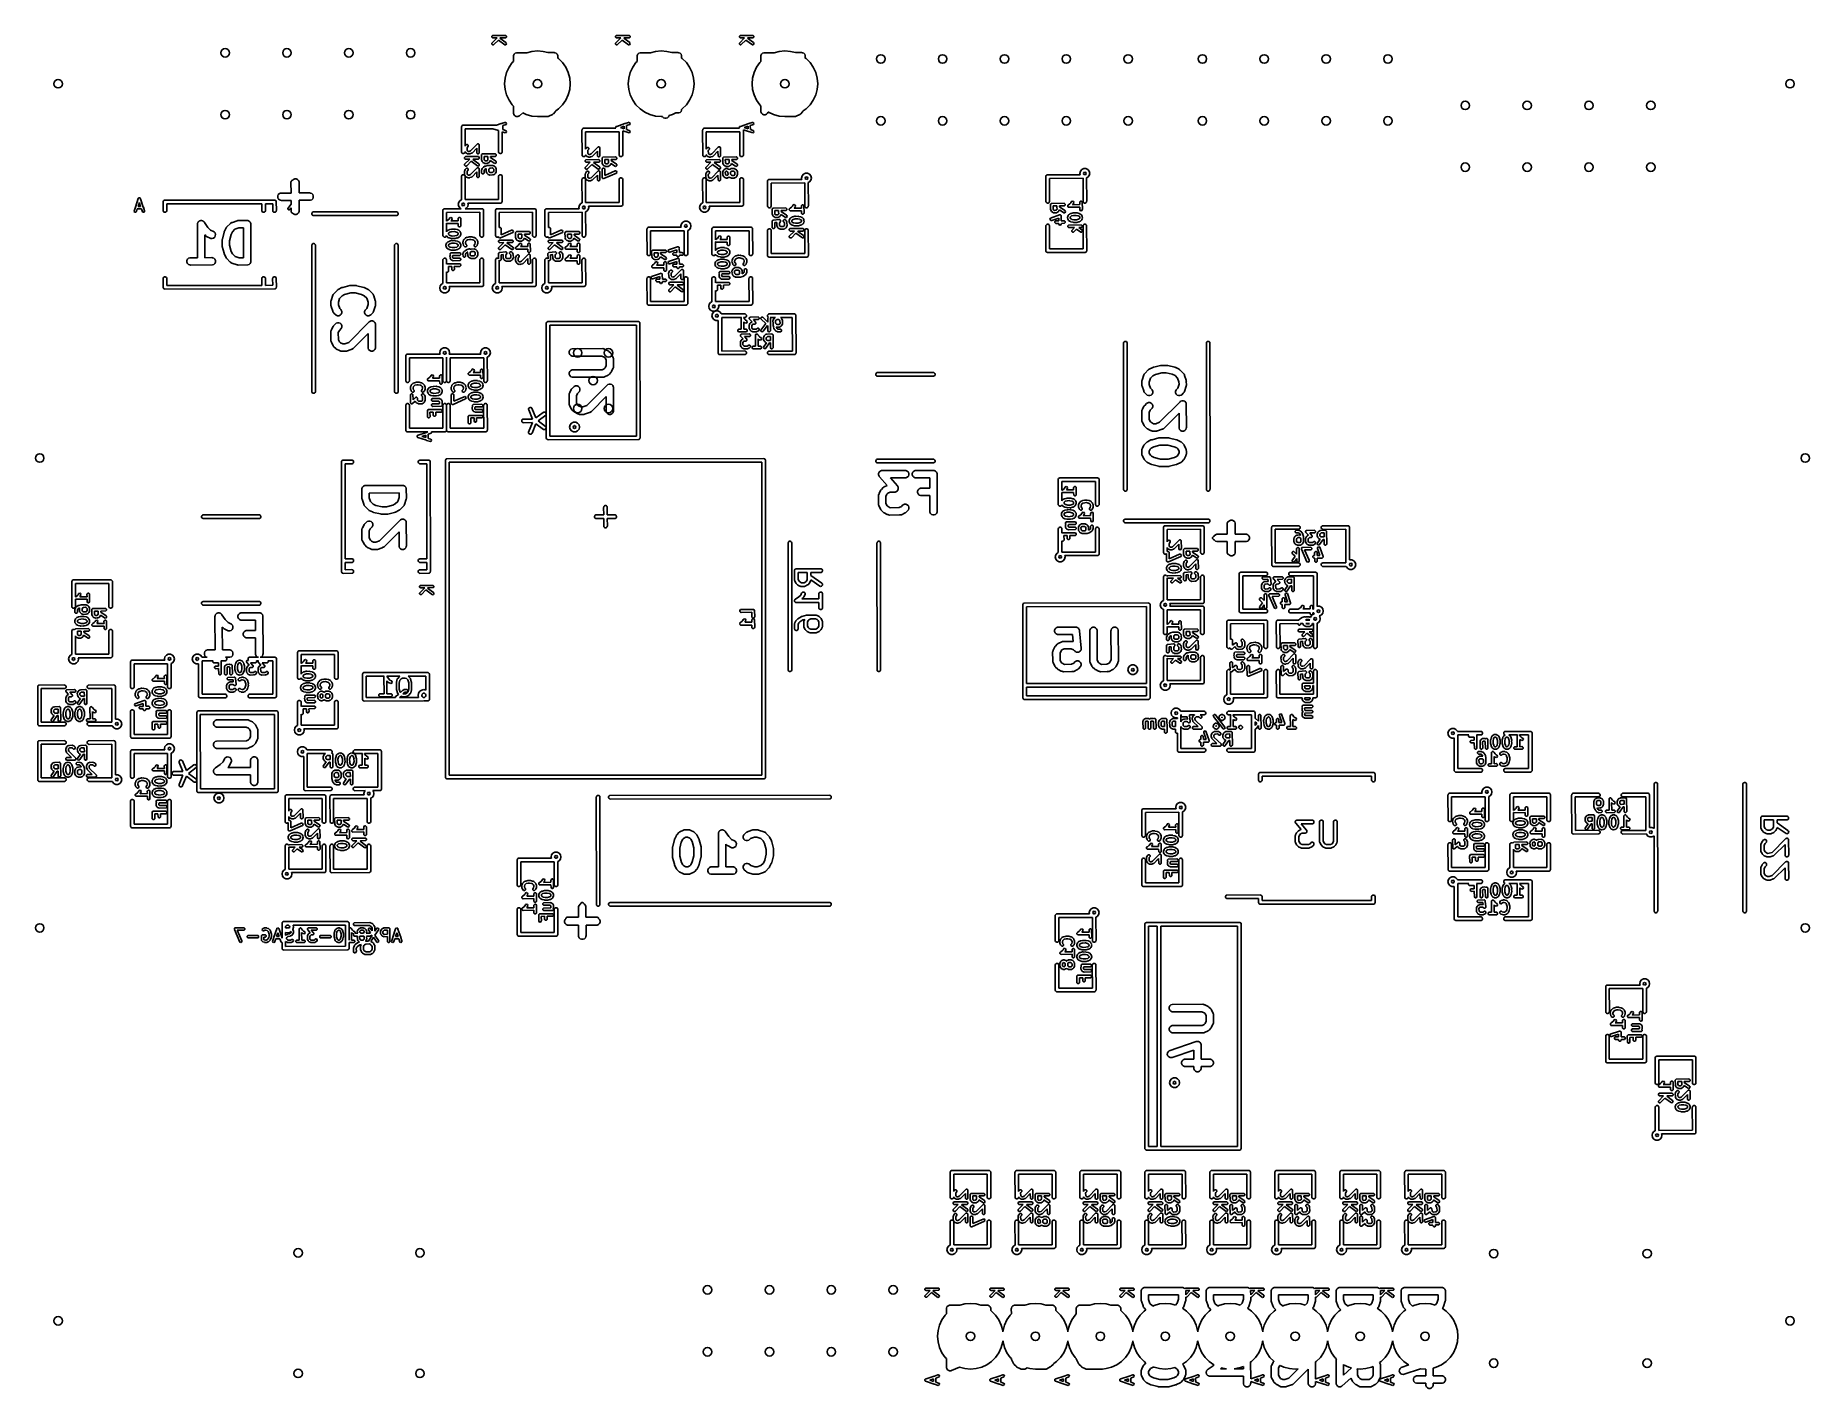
# Model space of a CAD drawing. Extents: x 0.16 to 3.03, y 0.09 to 2.28.
import ezdxf

# ---------------------------------------------------------------- set-up
doc = ezdxf.new("R2010")
doc.units = 0
doc.header["$MEASUREMENT"] = 0
doc.layers.add('BLACK', color=7, linetype='CONTINUOUS')

msp = doc.modelspace()

# ---------------------------------------------------------------- linework, layer by layer
at = {"layer": 'BLACK', "linetype": 'CONTINUOUS'}
for p, q in [((0.9014, 2.2768), (0.9025, 2.2779)), ((0.9014, 2.2753), (0.9014, 2.2768)), ((0.9025, 2.2743), (0.9014, 2.2753)), ((0.9014, 2.2655), (0.9099, 2.2742)), ((0.9025, 2.2779), (0.9229, 2.278)), ((0.9032, 2.2741), (0.9025, 2.2743)), ((0.9099, 2.2742), (0.9032, 2.2741)), ((0.9118, 2.2707), (0.9046, 2.2634)), ((0.9224, 2.2629), (0.9118, 2.2707)), ((0.9152, 2.2742), (0.9144, 2.2734)), ((0.9144, 2.2734), (0.9241, 2.2664)), ((0.9237, 2.2743), (0.9152, 2.2742)), ((0.9229, 2.278), (0.9237, 2.2779)), ((0.9237, 2.2779), (0.9247, 2.2768)), ((0.9247, 2.2753), (0.9237, 2.2743)), ((0.9241, 2.2664), (0.9246, 2.2658)), ((0.9247, 2.2768), (0.9247, 2.2753)), ((1.1014, 2.2768), (1.1025, 2.2779)), ((1.1014, 2.2753), (1.1014, 2.2768)), ((1.1025, 2.2743), (1.1014, 2.2753)), ((1.1014, 2.2655), (1.1099, 2.2742)), ((1.1025, 2.2779), (1.1229, 2.278)), ((1.1032, 2.2741), (1.1025, 2.2743)), ((1.1099, 2.2742), (1.1032, 2.2741)), ((1.1118, 2.2707), (1.1046, 2.2634)), ((1.1224, 2.2629), (1.1118, 2.2707)), ((1.1152, 2.2742), (1.1144, 2.2734)), ((1.1144, 2.2734), (1.1241, 2.2664)), ((1.1237, 2.2743), (1.1152, 2.2742)), ((1.1229, 2.278), (1.1237, 2.2779)), ((1.1237, 2.2779), (1.1247, 2.2768)), ((1.1247, 2.2753), (1.1237, 2.2743)), ((1.1241, 2.2664), (1.1246, 2.2658)), ((1.1247, 2.2768), (1.1247, 2.2753)), ((1.3014, 2.2768), (1.3025, 2.2779)), ((1.3014, 2.2753), (1.3014, 2.2768)), ((1.3025, 2.2743), (1.3014, 2.2753)), ((1.3014, 2.2655), (1.3099, 2.2742)), ((1.3025, 2.2779), (1.3229, 2.278)), ((1.3032, 2.2741), (1.3025, 2.2743)), ((1.3099, 2.2742), (1.3032, 2.2741)), ((1.3118, 2.2707), (1.3046, 2.2634)), ((1.3224, 2.2629), (1.3118, 2.2707)), ((1.3152, 2.2742), (1.3144, 2.2734)), ((1.3144, 2.2734), (1.3241, 2.2664)), ((1.3237, 2.2743), (1.3152, 2.2742)), ((1.3229, 2.278), (1.3237, 2.2779)), ((1.3237, 2.2779), (1.3247, 2.2768)), ((1.3247, 2.2753), (1.3237, 2.2743)), ((1.3241, 2.2664), (1.3246, 2.2658)), ((1.3247, 2.2768), (1.3247, 2.2753)), ((0.9014, 2.2641), (0.9014, 2.2655)), ((0.9025, 2.263), (0.9014, 2.2641)), ((0.904, 2.263), (0.9025, 2.263)), ((0.9046, 2.2634), (0.904, 2.263)), ((0.9239, 2.2631), (0.9224, 2.2629)), ((0.9248, 2.2643), (0.9239, 2.2631)), ((0.9246, 2.2658), (0.9248, 2.2643)), ((0.9361, 2.2443), (0.9362, 2.2455)), ((0.9362, 2.2361), (0.9361, 2.2443)), ((0.9362, 2.2455), (0.9371, 2.2476)), ((0.9371, 2.2476), (0.9388, 2.2493)), ((0.9388, 2.2493), (0.941, 2.2502)), ((0.941, 2.2502), (0.9578, 2.2502)), ((0.9578, 2.2502), (0.9658, 2.2523)), ((0.9658, 2.2523), (0.975, 2.2531)), ((0.975, 2.2531), (0.9842, 2.2523)), ((0.9842, 2.2523), (0.992, 2.2503)), ((0.992, 2.2503), (1.0021, 2.2503)), ((1.0021, 2.2503), (1.0033, 2.2502)), ((1.0033, 2.2502), (1.0055, 2.2493)), ((1.0055, 2.2493), (1.0071, 2.2476)), ((1.0071, 2.2476), (1.008, 2.2455)), ((1.008, 2.2455), (1.008, 2.2415)), ((1.008, 2.2415), (1.0092, 2.2407)), ((1.0092, 2.2407), (1.0157, 2.2342)), ((1.1014, 2.2641), (1.1014, 2.2655)), ((1.1025, 2.263), (1.1014, 2.2641)), ((1.104, 2.263), (1.1025, 2.263)), ((1.1046, 2.2634), (1.104, 2.263)), ((1.1239, 2.2631), (1.1224, 2.2629)), ((1.1248, 2.2643), (1.1239, 2.2631)), ((1.1246, 2.2658), (1.1248, 2.2643)), ((1.1361, 2.2443), (1.1362, 2.2455)), ((1.1362, 2.2361), (1.1361, 2.2443)), ((1.1362, 2.2455), (1.1371, 2.2476)), ((1.1371, 2.2476), (1.1388, 2.2493)), ((1.1388, 2.2493), (1.141, 2.2502)), ((1.141, 2.2502), (1.1578, 2.2502)), ((1.1578, 2.2502), (1.1658, 2.2523)), ((1.1658, 2.2523), (1.175, 2.2531)), ((1.175, 2.2531), (1.1842, 2.2523)), ((1.1842, 2.2523), (1.192, 2.2503)), ((1.192, 2.2503), (1.2021, 2.2503)), ((1.2021, 2.2503), (1.2033, 2.2502)), ((1.2033, 2.2502), (1.2055, 2.2493)), ((1.2055, 2.2493), (1.2071, 2.2476)), ((1.2071, 2.2476), (1.208, 2.2455)), ((1.208, 2.2455), (1.208, 2.2415)), ((1.208, 2.2415), (1.2092, 2.2407)), ((1.2092, 2.2407), (1.2157, 2.2342)), ((1.3014, 2.2641), (1.3014, 2.2655)), ((1.3025, 2.263), (1.3014, 2.2641)), ((1.304, 2.263), (1.3025, 2.263)), ((1.3046, 2.2634), (1.304, 2.263)), ((1.3239, 2.2631), (1.3224, 2.2629)), ((1.3248, 2.2643), (1.3239, 2.2631)), ((1.3246, 2.2658), (1.3248, 2.2643)), ((1.3361, 2.2443), (1.3362, 2.2455)), ((1.3362, 2.2361), (1.3361, 2.2443)), ((1.3362, 2.2455), (1.3371, 2.2476)), ((1.3371, 2.2476), (1.3388, 2.2493)), ((1.3388, 2.2493), (1.341, 2.2502)), ((1.341, 2.2502), (1.3578, 2.2502)), ((1.3578, 2.2502), (1.3658, 2.2523)), ((1.3658, 2.2523), (1.375, 2.2531)), ((1.375, 2.2531), (1.3842, 2.2523)), ((1.3842, 2.2523), (1.392, 2.2503)), ((1.392, 2.2503), (1.4021, 2.2503)), ((1.4021, 2.2503), (1.4033, 2.2502)), ((1.4033, 2.2502), (1.4055, 2.2493)), ((1.4055, 2.2493), (1.4071, 2.2476)), ((1.4071, 2.2476), (1.408, 2.2455)), ((1.408, 2.2455), (1.408, 2.2415)), ((1.408, 2.2415), (1.4092, 2.2407)), ((1.4092, 2.2407), (1.4157, 2.2342)), ((0.9219, 2.2), (0.9227, 2.2092)), ((0.9227, 2.2092), (0.9251, 2.2182)), ((0.9251, 2.2182), (0.929, 2.2266)), ((0.929, 2.2266), (0.9343, 2.2342)), ((0.9343, 2.2342), (0.9362, 2.2361)), ((1.0157, 2.2342), (1.021, 2.2266)), ((1.021, 2.2266), (1.0249, 2.2182)), ((1.0249, 2.2182), (1.0273, 2.2092)), ((1.0273, 2.2092), (1.0281, 2.2)), ((1.1219, 2.2), (1.1227, 2.2092)), ((1.1227, 2.2092), (1.1251, 2.2182)), ((1.1251, 2.2182), (1.129, 2.2266)), ((1.129, 2.2266), (1.1343, 2.2342)), ((1.1343, 2.2342), (1.1362, 2.2361)), ((1.2157, 2.2342), (1.221, 2.2266)), ((1.221, 2.2266), (1.2249, 2.2182)), ((1.2249, 2.2182), (1.2273, 2.2092)), ((1.2273, 2.2092), (1.2281, 2.2)), ((1.3219, 2.2), (1.3227, 2.2092)), ((1.3227, 2.2092), (1.3251, 2.2182)), ((1.3251, 2.2182), (1.329, 2.2266)), ((1.329, 2.2266), (1.3343, 2.2342)), ((1.3343, 2.2342), (1.3362, 2.2361)), ((1.4157, 2.2342), (1.421, 2.2266)), ((1.421, 2.2266), (1.4249, 2.2182)), ((1.4249, 2.2182), (1.4273, 2.2092)), ((1.4273, 2.2092), (1.4281, 2.2)), ((0.9227, 2.1908), (0.9219, 2.2)), ((0.9251, 2.1818), (0.9227, 2.1908)), ((0.929, 2.1734), (0.9251, 2.1818)), ((1.0249, 2.1818), (1.021, 2.1734)), ((1.0273, 2.1908), (1.0249, 2.1818)), ((1.0281, 2.2), (1.0273, 2.1908)), ((1.1227, 2.1908), (1.1219, 2.2)), ((1.1251, 2.1818), (1.1227, 2.1908)), ((1.129, 2.1734), (1.1251, 2.1818)), ((1.2249, 2.1818), (1.221, 2.1734)), ((1.2273, 2.1908), (1.2249, 2.1818)), ((1.2281, 2.2), (1.2273, 2.1908)), ((1.3227, 2.1908), (1.3219, 2.2)), ((1.3251, 2.1818), (1.3227, 2.1908)), ((1.329, 2.1734), (1.3251, 2.1818)), ((1.4249, 2.1818), (1.421, 2.1734)), ((1.4273, 2.1908), (1.4249, 2.1818)), ((1.4281, 2.2), (1.4273, 2.1908)), ((0.9343, 2.1658), (0.929, 2.1734)), ((0.9362, 2.1639), (0.9343, 2.1658)), ((0.9362, 2.153), (0.9362, 2.1639)), ((0.9362, 2.1521), (0.9362, 2.153)), ((0.9362, 2.1519), (0.9362, 2.1521)), ((0.9362, 2.1517), (0.9362, 2.1519)), ((0.9366, 2.1508), (0.9362, 2.1517)), ((0.9511, 2.1527), (0.9461, 2.1483)), ((0.9568, 2.1501), (0.9511, 2.1527)), ((1.0002, 2.1511), (1.0001, 2.151)), ((1.0007, 2.1515), (1.0002, 2.1511)), ((1.0035, 2.1545), (1.0007, 2.1515)), ((1.004, 2.1549), (1.0035, 2.1545)), ((1.0042, 2.1551), (1.004, 2.1549)), ((1.0043, 2.1552), (1.0042, 2.1551)), ((1.0046, 2.1559), (1.0043, 2.1554)), ((1.0043, 2.1554), (1.0043, 2.1552)), ((1.0048, 2.1562), (1.0046, 2.1559)), ((1.0092, 2.1593), (1.0048, 2.1562)), ((1.0157, 2.1658), (1.0092, 2.1593)), ((1.021, 2.1734), (1.0157, 2.1658)), ((1.1343, 2.1658), (1.129, 2.1734)), ((1.1408, 2.1593), (1.1343, 2.1658)), ((1.1484, 2.154), (1.1408, 2.1593)), ((1.1568, 2.1501), (1.1484, 2.154)), ((1.1988, 2.1527), (1.1932, 2.1501)), ((1.2033, 2.1527), (1.1988, 2.1527)), ((1.2055, 2.1536), (1.2033, 2.1527)), ((1.2071, 2.1552), (1.2055, 2.1536)), ((1.208, 2.1574), (1.2071, 2.1552)), ((1.2092, 2.1593), (1.208, 2.1585)), ((1.208, 2.1585), (1.208, 2.1574)), ((1.2157, 2.1658), (1.2092, 2.1593)), ((1.221, 2.1734), (1.2157, 2.1658)), ((1.3343, 2.1658), (1.329, 2.1734)), ((1.3362, 2.1639), (1.3343, 2.1658)), ((1.3362, 2.1545), (1.3362, 2.1639)), ((1.3371, 2.1524), (1.3362, 2.1545)), ((1.3388, 2.1507), (1.3371, 2.1524)), ((1.3471, 2.1524), (1.3455, 2.1507)), ((1.3479, 2.1543), (1.3471, 2.1524)), ((1.3484, 2.154), (1.3479, 2.1543)), ((1.3568, 2.1501), (1.3484, 2.154)), ((1.4002, 2.1511), (1.4001, 2.151)), ((1.4007, 2.1515), (1.4002, 2.1511)), ((1.4035, 2.1545), (1.4007, 2.1515)), ((1.404, 2.1549), (1.4035, 2.1545)), ((1.4042, 2.1551), (1.404, 2.1549)), ((1.4043, 2.1552), (1.4042, 2.1551)), ((1.4046, 2.1559), (1.4043, 2.1554)), ((1.4043, 2.1554), (1.4043, 2.1552)), ((1.4048, 2.1562), (1.4046, 2.1559)), ((1.4092, 2.1593), (1.4048, 2.1562)), ((1.4157, 2.1658), (1.4092, 2.1593)), ((1.421, 2.1734), (1.4157, 2.1658)), ((0.852, 2.13), (0.8521, 2.1306)), ((0.8521, 2.0894), (0.852, 2.13)), ((0.8521, 2.1306), (0.8525, 2.1316)), ((0.8525, 2.1316), (0.8534, 2.1325)), ((0.8534, 2.1325), (0.8544, 2.1329)), ((0.8544, 2.1329), (0.9089, 2.1329)), ((0.9031, 2.1271), (0.8579, 2.127)), ((0.8579, 2.127), (0.8579, 2.0993)), ((0.9121, 2.1242), (0.9031, 2.1271)), ((0.9089, 2.1329), (0.9165, 2.1355)), ((0.9121, 2.0894), (0.9121, 2.1242)), ((0.9165, 2.1355), (0.9165, 2.1356)), ((0.9165, 2.1356), (0.9167, 2.1356)), ((0.9167, 2.1356), (0.9223, 2.1375)), ((0.9242, 2.1342), (0.9191, 2.1325)), ((0.9191, 2.1325), (0.9192, 2.1258)), ((0.9192, 2.1258), (0.9235, 2.1244)), ((0.9223, 2.1375), (0.923, 2.1376)), ((0.923, 2.1376), (0.9244, 2.1369)), ((0.9235, 2.1244), (0.9242, 2.124)), ((0.9249, 2.1355), (0.9242, 2.1342)), ((0.9242, 2.124), (0.9249, 2.1227)), ((0.9244, 2.1369), (0.9249, 2.1355)), ((0.9249, 2.1227), (0.9244, 2.1213)), ((0.9369, 2.1499), (0.9366, 2.1508)), ((0.9371, 2.1497), (0.9369, 2.1499)), ((0.9371, 2.1495), (0.9371, 2.1497)), ((0.9378, 2.1488), (0.9371, 2.1495)), ((0.9385, 2.1481), (0.9378, 2.1488)), ((0.9387, 2.148), (0.9385, 2.1481)), ((0.9388, 2.1479), (0.9387, 2.148)), ((0.9397, 2.1475), (0.9388, 2.1479)), ((0.9406, 2.1471), (0.9397, 2.1475)), ((0.9408, 2.147), (0.9406, 2.1471)), ((0.941, 2.147), (0.9408, 2.147)), ((0.9419, 2.147), (0.941, 2.147)), ((0.9429, 2.1469), (0.9419, 2.147)), ((0.9431, 2.147), (0.9429, 2.1469)), ((0.9433, 2.147), (0.9431, 2.147)), ((0.9442, 2.1473), (0.9433, 2.147)), ((0.9451, 2.1477), (0.9442, 2.1473)), ((0.9454, 2.1478), (0.9451, 2.1477)), ((0.9455, 2.1479), (0.9454, 2.1478)), ((0.9456, 2.148), (0.9455, 2.1479)), ((0.9461, 2.1483), (0.9456, 2.148)), ((0.9658, 2.1477), (0.9568, 2.1501)), ((0.975, 2.1469), (0.9658, 2.1477)), ((0.9758, 2.1469), (0.975, 2.1469)), ((0.9764, 2.1469), (0.9758, 2.1469)), ((0.9898, 2.147), (0.9764, 2.1469)), ((0.99, 2.1469), (0.9898, 2.147)), ((0.9908, 2.147), (0.99, 2.1469)), ((0.9919, 2.147), (0.9908, 2.147)), ((0.9921, 2.1471), (0.9919, 2.147)), ((0.9923, 2.1471), (0.9921, 2.1471)), ((0.9934, 2.1475), (0.9923, 2.1471)), ((0.9991, 2.1505), (0.9934, 2.1475)), ((0.9998, 2.1507), (0.9991, 2.1505)), ((1, 2.1509), (0.9998, 2.1507)), ((1.0001, 2.151), (1, 2.1509)), ((1.047, 2.125), (1.0471, 2.1256)), ((1.0471, 2.0844), (1.047, 2.125)), ((1.0471, 2.1256), (1.0475, 2.1266)), ((1.0475, 2.1266), (1.0484, 2.1275)), ((1.0484, 2.1275), (1.0494, 2.1279)), ((1.0494, 2.1279), (1.1017, 2.1279)), ((1.1013, 2.1292), (1.1015, 2.1298)), ((1.1013, 2.1291), (1.1013, 2.1292)), ((1.1013, 2.129), (1.1013, 2.1291)), ((1.1015, 2.1284), (1.1013, 2.129)), ((1.1015, 2.1298), (1.1017, 2.1304)), ((1.1017, 2.1279), (1.1015, 2.1284)), ((1.1017, 2.1304), (1.1019, 2.1304)), ((1.1019, 2.1306), (1.1025, 2.1308)), ((1.1019, 2.1304), (1.1019, 2.1306)), ((1.1025, 2.1308), (1.1031, 2.131)), ((1.1031, 2.131), (1.1032, 2.131)), ((1.1032, 2.131), (1.1165, 2.1355)), ((1.1154, 2.1312), (1.1092, 2.1291)), ((1.1092, 2.1291), (1.1154, 2.127)), ((1.1164, 2.1228), (1.1129, 2.1239)), ((1.1129, 2.1239), (1.113, 2.085)), ((1.1154, 2.127), (1.1154, 2.1312)), ((1.1165, 2.1226), (1.1164, 2.1228)), ((1.1165, 2.1355), (1.1165, 2.1356)), ((1.1165, 2.1356), (1.1167, 2.1356)), ((1.1168, 2.1226), (1.1165, 2.1226)), ((1.1167, 2.1356), (1.1223, 2.1375)), ((1.123, 2.1206), (1.1168, 2.1226)), ((1.1242, 2.1342), (1.1191, 2.1325)), ((1.1191, 2.1325), (1.1192, 2.1258)), ((1.1192, 2.1258), (1.1235, 2.1244)), ((1.1223, 2.1375), (1.123, 2.1376)), ((1.123, 2.1376), (1.1244, 2.1369)), ((1.1235, 2.1244), (1.1242, 2.124)), ((1.1249, 2.1355), (1.1242, 2.1342)), ((1.1242, 2.124), (1.1249, 2.1227)), ((1.1244, 2.1369), (1.1249, 2.1355)), ((1.1249, 2.1227), (1.1244, 2.1213)), ((1.1658, 2.1477), (1.1568, 2.1501)), ((1.175, 2.1469), (1.1658, 2.1477)), ((1.177, 2.147), (1.175, 2.1469)), ((1.1771, 2.1467), (1.177, 2.147)), ((1.1788, 2.145), (1.1771, 2.1467)), ((1.181, 2.1441), (1.1788, 2.145)), ((1.1833, 2.1441), (1.181, 2.1441)), ((1.1855, 2.145), (1.1833, 2.1441)), ((1.1871, 2.1467), (1.1855, 2.145)), ((1.1879, 2.1487), (1.1871, 2.1467)), ((1.1932, 2.1501), (1.1879, 2.1487)), ((1.242, 2.125), (1.2421, 2.1256)), ((1.2421, 2.0844), (1.242, 2.125)), ((1.2421, 2.1256), (1.2425, 2.1266)), ((1.2425, 2.1266), (1.2434, 2.1275)), ((1.2434, 2.1275), (1.2444, 2.1279)), ((1.2444, 2.1279), (1.3017, 2.1279)), ((1.3013, 2.1292), (1.3015, 2.1298)), ((1.3013, 2.1291), (1.3013, 2.1292)), ((1.3013, 2.129), (1.3013, 2.1291)), ((1.3015, 2.1284), (1.3013, 2.129)), ((1.3015, 2.1298), (1.3017, 2.1304)), ((1.3017, 2.1279), (1.3015, 2.1284)), ((1.3017, 2.1304), (1.3019, 2.1304)), ((1.3019, 2.1306), (1.3025, 2.1308)), ((1.3019, 2.1304), (1.3019, 2.1306)), ((1.3025, 2.1308), (1.3031, 2.131)), ((1.3031, 2.131), (1.3032, 2.131)), ((1.3032, 2.131), (1.3165, 2.1355)), ((1.3164, 2.1228), (1.3079, 2.1255)), ((1.3079, 2.1255), (1.308, 2.085)), ((1.3154, 2.1312), (1.3092, 2.1291)), ((1.3092, 2.1291), (1.3154, 2.127)), ((1.3154, 2.127), (1.3154, 2.1312)), ((1.3165, 2.1226), (1.3164, 2.1228)), ((1.3165, 2.1355), (1.3165, 2.1356)), ((1.3165, 2.1356), (1.3167, 2.1356)), ((1.3168, 2.1226), (1.3165, 2.1226)), ((1.3167, 2.1356), (1.3223, 2.1375)), ((1.323, 2.1206), (1.3168, 2.1226)), ((1.3242, 2.1342), (1.3191, 2.1325)), ((1.3191, 2.1325), (1.3192, 2.1258)), ((1.3192, 2.1258), (1.3235, 2.1244)), ((1.3223, 2.1375), (1.323, 2.1376)), ((1.323, 2.1376), (1.3244, 2.1369)), ((1.3235, 2.1244), (1.3242, 2.124)), ((1.3249, 2.1355), (1.3242, 2.1342)), ((1.3242, 2.124), (1.3249, 2.1227)), ((1.3244, 2.1369), (1.3249, 2.1355)), ((1.3249, 2.1227), (1.3244, 2.1213)), ((1.341, 2.1498), (1.3388, 2.1507)), ((1.3433, 2.1498), (1.341, 2.1498)), ((1.3455, 2.1507), (1.3433, 2.1498)), ((1.3658, 2.1477), (1.3568, 2.1501)), ((1.375, 2.1469), (1.3658, 2.1477)), ((1.3758, 2.1469), (1.375, 2.1469)), ((1.3764, 2.1469), (1.3758, 2.1469)), ((1.3898, 2.147), (1.3764, 2.1469)), ((1.39, 2.1469), (1.3898, 2.147)), ((1.3908, 2.147), (1.39, 2.1469)), ((1.3919, 2.147), (1.3908, 2.147)), ((1.3921, 2.1471), (1.3919, 2.147)), ((1.3923, 2.1471), (1.3921, 2.1471)), ((1.3934, 2.1475), (1.3923, 2.1471)), ((1.3991, 2.1505), (1.3934, 2.1475)), ((1.3998, 2.1507), (1.3991, 2.1505)), ((1.4, 2.1509), (1.3998, 2.1507)), ((1.4001, 2.151), (1.4, 2.1509)), ((0.8579, 2.0993), (0.8581, 2.0997)), ((0.8581, 2.0998), (0.8582, 2.0999)), ((0.8581, 2.0997), (0.8581, 2.0998)), ((0.8581, 2.0997), (0.8581, 2.0997)), ((0.8582, 2.0999), (0.8587, 2.1005)), ((0.8587, 2.1005), (0.8589, 2.1006)), ((0.8589, 2.1006), (0.8595, 2.1014)), ((0.8595, 2.1014), (0.8602, 2.1018)), ((0.8602, 2.1018), (0.8619, 2.1018)), ((0.8617, 2.0975), (0.8612, 2.0963)), ((0.8612, 2.0963), (0.8613, 2.0927)), ((0.8631, 2.099), (0.8617, 2.0975)), ((0.8619, 2.1018), (0.8631, 2.1007)), ((0.8631, 2.1007), (0.8631, 2.099)), ((0.8668, 2.0915), (0.8774, 2.1023)), ((0.8768, 2.0958), (0.8692, 2.088)), ((0.8769, 2.0878), (0.8768, 2.0958)), ((0.8774, 2.1023), (0.8781, 2.1028)), ((0.8781, 2.1028), (0.8797, 2.1028)), ((0.8797, 2.1028), (0.8809, 2.1016)), ((0.8809, 2.1016), (0.881, 2.0886)), ((0.923, 2.1206), (0.9179, 2.1223)), ((0.9179, 2.1223), (0.918, 2.09)), ((0.9244, 2.1213), (0.923, 2.1206)), ((1.1071, 2.1221), (1.0529, 2.122)), ((1.0529, 2.122), (1.0529, 2.0943)), ((1.0529, 2.0943), (1.0531, 2.0947)), ((1.0531, 2.0948), (1.0532, 2.0949)), ((1.0531, 2.0947), (1.0531, 2.0948)), ((1.0531, 2.0947), (1.0531, 2.0947)), ((1.0532, 2.0949), (1.0537, 2.0955)), ((1.0537, 2.0955), (1.0539, 2.0956)), ((1.0539, 2.0956), (1.0545, 2.0964)), ((1.0545, 2.0964), (1.0552, 2.0968)), ((1.0552, 2.0968), (1.0569, 2.0968)), ((1.0581, 2.094), (1.0567, 2.0925)), ((1.0569, 2.0968), (1.0581, 2.0957)), ((1.0581, 2.0957), (1.0581, 2.094)), ((1.0618, 2.0865), (1.0724, 2.0973)), ((1.0724, 2.0973), (1.0731, 2.0978)), ((1.0731, 2.0978), (1.0747, 2.0978)), ((1.0747, 2.0978), (1.0759, 2.0966)), ((1.0759, 2.0966), (1.076, 2.0836)), ((1.1071, 2.0844), (1.1071, 2.1221)), ((1.1244, 2.1213), (1.123, 2.1206)), ((1.3021, 2.1221), (1.2479, 2.122)), ((1.2479, 2.122), (1.2479, 2.0943)), ((1.2479, 2.0943), (1.2481, 2.0947)), ((1.2481, 2.0948), (1.2482, 2.0949)), ((1.2481, 2.0947), (1.2481, 2.0948)), ((1.2481, 2.0947), (1.2481, 2.0947)), ((1.2482, 2.0949), (1.2487, 2.0955)), ((1.2487, 2.0955), (1.2489, 2.0956)), ((1.2489, 2.0956), (1.2495, 2.0964)), ((1.2495, 2.0964), (1.2502, 2.0968)), ((1.2502, 2.0968), (1.2519, 2.0968)), ((1.2531, 2.094), (1.2517, 2.0925)), ((1.2519, 2.0968), (1.2531, 2.0957)), ((1.2531, 2.0957), (1.2531, 2.094)), ((1.2568, 2.0865), (1.2674, 2.0973)), ((1.2674, 2.0973), (1.2681, 2.0978)), ((1.2681, 2.0978), (1.2697, 2.0978)), ((1.2697, 2.0978), (1.2709, 2.0966)), ((1.2709, 2.0966), (1.271, 2.0836)), ((1.3021, 2.0844), (1.3021, 2.1221)), ((1.3244, 2.1213), (1.323, 2.1206)), ((0.8525, 2.0884), (0.8521, 2.0894)), ((0.8534, 2.0875), (0.8525, 2.0884)), ((0.8544, 2.0871), (0.8534, 2.0875)), ((0.8556, 2.0871), (0.8544, 2.0871)), ((0.8566, 2.0875), (0.8556, 2.0871)), ((0.8575, 2.0884), (0.8566, 2.0875)), ((0.8572, 2.081), (0.8584, 2.0821)), ((0.8572, 2.0793), (0.8572, 2.081)), ((0.8584, 2.0782), (0.8572, 2.0793)), ((0.8572, 2.0697), (0.8654, 2.0781)), ((0.8572, 2.0681), (0.8572, 2.0697)), ((0.8584, 2.0669), (0.8572, 2.0681)), ((0.8579, 2.0894), (0.8575, 2.0884)), ((0.858, 2.09), (0.8579, 2.0894)), ((0.8581, 2.0899), (0.858, 2.0902)), ((0.858, 2.0902), (0.858, 2.09)), ((0.8581, 2.0897), (0.8581, 2.0899)), ((0.8586, 2.089), (0.8581, 2.0897)), ((0.8584, 2.0821), (0.8789, 2.0823)), ((0.8592, 2.078), (0.8584, 2.0782)), ((0.86, 2.0669), (0.8584, 2.0669)), ((0.8587, 2.0889), (0.8586, 2.089)), ((0.8587, 2.0888), (0.8587, 2.0889)), ((0.8587, 2.0889), (0.8587, 2.0889)), ((0.8594, 2.0883), (0.8587, 2.0888)), ((0.8654, 2.0781), (0.8592, 2.078)), ((0.8594, 2.0881), (0.8594, 2.0883)), ((0.8601, 2.0876), (0.8594, 2.0881)), ((0.8607, 2.0674), (0.86, 2.0669)), ((0.8602, 2.0876), (0.8601, 2.0876)), ((0.8603, 2.0876), (0.8602, 2.0876)), ((0.8602, 2.0876), (0.8602, 2.0876)), ((0.8619, 2.0868), (0.8603, 2.0876)), ((0.8678, 2.0746), (0.8607, 2.0674)), ((0.8613, 2.0927), (0.862, 2.0916)), ((0.8621, 2.0866), (0.8619, 2.0868)), ((0.862, 2.0916), (0.8625, 2.0911)), ((0.8627, 2.0865), (0.8621, 2.0866)), ((0.8625, 2.0911), (0.8636, 2.0907)), ((0.8628, 2.0865), (0.8627, 2.0865)), ((0.8629, 2.0865), (0.8628, 2.0865)), ((0.8628, 2.0865), (0.8628, 2.0865)), ((0.8645, 2.0865), (0.8629, 2.0865)), ((0.8636, 2.0907), (0.8648, 2.0907)), ((0.8647, 2.0865), (0.8645, 2.0865)), ((0.8655, 2.0866), (0.8647, 2.0865)), ((0.8648, 2.0907), (0.8668, 2.0915)), ((0.8656, 2.0866), (0.8655, 2.0866)), ((0.8681, 2.0876), (0.8656, 2.0866)), ((0.8656, 2.0866), (0.8656, 2.0866)), ((0.8656, 2.0866), (0.8656, 2.0866)), ((0.8784, 2.0668), (0.8678, 2.0746)), ((0.8685, 2.0876), (0.8681, 2.0876)), ((0.8689, 2.0879), (0.8685, 2.0876)), ((0.869, 2.0879), (0.8689, 2.0879)), ((0.8691, 2.088), (0.869, 2.0879)), ((0.8692, 2.088), (0.8691, 2.088)), ((0.8712, 2.0781), (0.8707, 2.0776)), ((0.8707, 2.0776), (0.8802, 2.0706)), ((0.8797, 2.0782), (0.8712, 2.0781)), ((0.8781, 2.0866), (0.8769, 2.0878)), ((0.8797, 2.0866), (0.8781, 2.0866)), ((0.88, 2.0671), (0.8784, 2.0668)), ((0.8789, 2.0823), (0.8797, 2.0821)), ((0.8809, 2.0878), (0.8797, 2.0866)), ((0.8797, 2.0821), (0.8809, 2.081)), ((0.8809, 2.0793), (0.8797, 2.0782)), ((0.881, 2.0684), (0.88, 2.0671)), ((0.8802, 2.0706), (0.8807, 2.07)), ((0.8807, 2.07), (0.881, 2.0684)), ((0.881, 2.0886), (0.8809, 2.0878)), ((0.8809, 2.081), (0.8809, 2.0793)), ((0.8845, 2.0845), (0.8847, 2.0854)), ((0.8847, 2.0773), (0.8845, 2.0845)), ((0.8845, 2.0769), (0.8847, 2.0773)), ((0.8847, 2.0763), (0.8845, 2.0769)), ((0.8847, 2.0854), (0.8859, 2.0865)), ((0.8847, 2.0762), (0.8847, 2.0763)), ((0.8848, 2.0761), (0.8847, 2.0762)), ((0.8847, 2.0762), (0.8847, 2.0762)), ((0.8856, 2.0745), (0.8848, 2.0761)), ((0.8856, 2.0743), (0.8856, 2.0745)), ((0.8861, 2.0736), (0.8856, 2.0743)), ((0.8859, 2.0865), (0.9064, 2.0867)), ((0.8862, 2.0736), (0.8861, 2.0736)), ((0.8862, 2.0735), (0.8862, 2.0736)), ((0.8869, 2.073), (0.8862, 2.0735)), ((0.8862, 2.0735), (0.8862, 2.0735)), ((0.8869, 2.0728), (0.8869, 2.073)), ((0.8876, 2.0723), (0.8869, 2.0728)), ((0.8877, 2.0722), (0.8876, 2.0723)), ((0.8878, 2.0722), (0.8877, 2.0722)), ((0.8877, 2.0722), (0.8877, 2.0722)), ((0.8894, 2.0715), (0.8878, 2.0722)), ((0.8879, 2.065), (0.8901, 2.0666)), ((0.8949, 2.0825), (0.8887, 2.0824)), ((0.8887, 2.0824), (0.8888, 2.0774)), ((0.8888, 2.0774), (0.8895, 2.0763)), ((0.8896, 2.0713), (0.8894, 2.0715)), ((0.8895, 2.0763), (0.89, 2.0758)), ((0.8902, 2.0712), (0.8896, 2.0713)), ((0.89, 2.0758), (0.8911, 2.0753)), ((0.8901, 2.0666), (0.8901, 2.0666)), ((0.8901, 2.0666), (0.8901, 2.0666)), ((0.8901, 2.0666), (0.8902, 2.0666)), ((0.8903, 2.0711), (0.8902, 2.0712)), ((0.8902, 2.0666), (0.891, 2.0669)), ((0.8904, 2.0711), (0.8903, 2.0712)), ((0.8903, 2.0712), (0.8903, 2.0711)), ((0.8931, 2.0713), (0.8904, 2.0711)), ((0.891, 2.0669), (0.8912, 2.0669)), ((0.8911, 2.0753), (0.8929, 2.0754)), ((0.8912, 2.0669), (0.8946, 2.0679)), ((0.8929, 2.0754), (0.894, 2.0761)), ((0.8934, 2.0711), (0.8931, 2.0713)), ((0.894, 2.0713), (0.8934, 2.0711)), ((0.894, 2.0761), (0.8945, 2.0766)), ((0.8941, 2.0713), (0.894, 2.0713)), ((0.8942, 2.0714), (0.8941, 2.0713)), ((0.8941, 2.0713), (0.8941, 2.0713)), ((0.8957, 2.0722), (0.8942, 2.0714)), ((0.8945, 2.0766), (0.895, 2.0778)), ((0.8946, 2.0679), (0.8954, 2.0679)), ((0.8949, 2.0804), (0.8949, 2.0825)), ((0.8949, 2.0803), (0.8949, 2.0804)), ((0.8949, 2.0801), (0.8949, 2.0803)), ((0.895, 2.0778), (0.8949, 2.0801)), ((0.8954, 2.0679), (0.8956, 2.0678)), ((0.8956, 2.0678), (0.8974, 2.0678)), ((0.896, 2.0722), (0.8957, 2.0722)), ((0.8967, 2.0727), (0.896, 2.0722)), ((0.8968, 2.0728), (0.8967, 2.0728)), ((0.8967, 2.0728), (0.8967, 2.0727)), ((0.8973, 2.0735), (0.8968, 2.0728)), ((0.8968, 2.0728), (0.8968, 2.0728)), ((0.8975, 2.0735), (0.8973, 2.0735)), ((0.8974, 2.0678), (0.8978, 2.0679)), ((0.898, 2.0742), (0.8975, 2.0735)), ((0.8978, 2.0679), (0.898, 2.0678)), ((0.8981, 2.0743), (0.898, 2.0742)), ((0.898, 2.0678), (0.9026, 2.0679)), ((0.8988, 2.076), (0.8981, 2.0743)), ((0.8981, 2.0743), (0.8981, 2.0743)), ((0.8981, 2.0743), (0.8981, 2.0743)), ((0.9059, 2.0712), (0.8988, 2.076)), ((0.8988, 2.076), (0.8988, 2.076)), ((0.9072, 2.0826), (0.8991, 2.0825)), ((0.8991, 2.0825), (0.8991, 2.0809)), ((0.8991, 2.0809), (0.9076, 2.075)), ((0.9026, 2.0679), (0.9027, 2.0679)), ((0.9027, 2.0679), (0.9028, 2.0679)), ((0.9028, 2.0679), (0.9029, 2.0679)), ((0.9029, 2.0679), (0.9035, 2.0678)), ((0.9035, 2.0678), (0.9037, 2.0675)), ((0.9037, 2.0675), (0.9053, 2.0668)), ((0.9053, 2.0668), (0.9053, 2.0668)), ((0.9053, 2.0668), (0.9053, 2.0668)), ((0.9053, 2.0668), (0.9055, 2.0668)), ((0.9055, 2.0668), (0.9061, 2.0662)), ((0.9075, 2.0715), (0.9059, 2.0712)), ((0.9061, 2.0662), (0.9062, 2.0661)), ((0.9062, 2.0661), (0.9068, 2.0655)), ((0.9064, 2.0867), (0.9072, 2.0865)), ((0.9068, 2.0655), (0.9069, 2.0655)), ((0.9069, 2.0655), (0.9069, 2.0655)), ((0.9069, 2.0655), (0.907, 2.0654)), ((0.907, 2.0654), (0.9074, 2.0647)), ((0.9072, 2.0865), (0.9084, 2.0854)), ((0.9084, 2.0837), (0.9072, 2.0826)), ((0.9085, 2.0728), (0.9075, 2.0715)), ((0.9076, 2.075), (0.9082, 2.0744)), ((0.9082, 2.0744), (0.9085, 2.0728)), ((0.9084, 2.0854), (0.9084, 2.0837)), ((0.9125, 2.0884), (0.9121, 2.0894)), ((0.9134, 2.0875), (0.9125, 2.0884)), ((0.9144, 2.0871), (0.9134, 2.0875)), ((0.9156, 2.0871), (0.9144, 2.0871)), ((0.9166, 2.0875), (0.9156, 2.0871)), ((0.9175, 2.0884), (0.9166, 2.0875)), ((0.9179, 2.0894), (0.9175, 2.0884)), ((0.918, 2.09), (0.9179, 2.0894)), ((1.0475, 2.0834), (1.0471, 2.0844)), ((1.0484, 2.0825), (1.0475, 2.0834)), ((1.0494, 2.0821), (1.0484, 2.0825)), ((1.0506, 2.0821), (1.0494, 2.0821)), ((1.0516, 2.0825), (1.0506, 2.0821)), ((1.0525, 2.0834), (1.0516, 2.0825)), ((1.0522, 2.076), (1.0534, 2.0771)), ((1.0522, 2.0743), (1.0522, 2.076)), ((1.0534, 2.0732), (1.0522, 2.0743)), ((1.0522, 2.0647), (1.0604, 2.0731)), ((1.0529, 2.0844), (1.0525, 2.0834)), ((1.053, 2.085), (1.0529, 2.0844)), ((1.0531, 2.0849), (1.053, 2.0852)), ((1.053, 2.0852), (1.053, 2.085)), ((1.0531, 2.0847), (1.0531, 2.0849)), ((1.0536, 2.084), (1.0531, 2.0847)), ((1.0534, 2.0771), (1.0739, 2.0773)), ((1.0542, 2.073), (1.0534, 2.0732)), ((1.0537, 2.0839), (1.0536, 2.084)), ((1.0537, 2.0838), (1.0537, 2.0839)), ((1.0537, 2.0839), (1.0537, 2.0839)), ((1.0544, 2.0833), (1.0537, 2.0838)), ((1.0604, 2.0731), (1.0542, 2.073)), ((1.0544, 2.0831), (1.0544, 2.0833)), ((1.0551, 2.0826), (1.0544, 2.0831)), ((1.0552, 2.0826), (1.0551, 2.0826)), ((1.0553, 2.0826), (1.0552, 2.0826)), ((1.0552, 2.0826), (1.0552, 2.0826)), ((1.0569, 2.0818), (1.0553, 2.0826)), ((1.0628, 2.0696), (1.0557, 2.0624)), ((1.0567, 2.0925), (1.0562, 2.0913)), ((1.0562, 2.0913), (1.0563, 2.0877)), ((1.0563, 2.0877), (1.057, 2.0866)), ((1.0571, 2.0816), (1.0569, 2.0818)), ((1.057, 2.0866), (1.0575, 2.0861)), ((1.0577, 2.0815), (1.0571, 2.0816)), ((1.0575, 2.0861), (1.0586, 2.0857)), ((1.0578, 2.0815), (1.0577, 2.0815)), ((1.0579, 2.0815), (1.0578, 2.0815)), ((1.0578, 2.0815), (1.0578, 2.0815)), ((1.0595, 2.0815), (1.0579, 2.0815)), ((1.0586, 2.0857), (1.0598, 2.0857)), ((1.0597, 2.0815), (1.0595, 2.0815)), ((1.0605, 2.0816), (1.0597, 2.0815)), ((1.0598, 2.0857), (1.0618, 2.0865)), ((1.0606, 2.0816), (1.0605, 2.0816)), ((1.0631, 2.0826), (1.0606, 2.0816)), ((1.0606, 2.0816), (1.0606, 2.0816)), ((1.0606, 2.0816), (1.0606, 2.0816)), ((1.0734, 2.0618), (1.0628, 2.0696)), ((1.0635, 2.0826), (1.0631, 2.0826)), ((1.0639, 2.0829), (1.0635, 2.0826)), ((1.064, 2.0829), (1.0639, 2.0829)), ((1.0641, 2.083), (1.064, 2.0829)), ((1.0642, 2.083), (1.0641, 2.083)), ((1.0718, 2.0908), (1.0642, 2.083)), ((1.0662, 2.0731), (1.0657, 2.0726)), ((1.0657, 2.0726), (1.0752, 2.0656)), ((1.0747, 2.0732), (1.0662, 2.0731)), ((1.0719, 2.0828), (1.0718, 2.0908)), ((1.0731, 2.0816), (1.0719, 2.0828)), ((1.0747, 2.0816), (1.0731, 2.0816)), ((1.0739, 2.0773), (1.0747, 2.0771)), ((1.0759, 2.0828), (1.0747, 2.0816)), ((1.0747, 2.0771), (1.0759, 2.076)), ((1.0759, 2.0743), (1.0747, 2.0732)), ((1.0752, 2.0656), (1.0757, 2.065)), ((1.076, 2.0836), (1.0759, 2.0828)), ((1.0759, 2.076), (1.0759, 2.0743)), ((1.0795, 2.0795), (1.0797, 2.0804)), ((1.0797, 2.0723), (1.0795, 2.0795)), ((1.0795, 2.0719), (1.0797, 2.0723)), ((1.0797, 2.0713), (1.0795, 2.0719)), ((1.0797, 2.0804), (1.0809, 2.0815)), ((1.0797, 2.0712), (1.0797, 2.0713)), ((1.0798, 2.0711), (1.0797, 2.0712)), ((1.0797, 2.0712), (1.0797, 2.0712)), ((1.0806, 2.0695), (1.0798, 2.0711)), ((1.0806, 2.0693), (1.0806, 2.0695)), ((1.0811, 2.0686), (1.0806, 2.0693)), ((1.0809, 2.0815), (1.1014, 2.0817)), ((1.0812, 2.0686), (1.0811, 2.0686)), ((1.0812, 2.0685), (1.0812, 2.0686)), ((1.0819, 2.068), (1.0812, 2.0685)), ((1.0812, 2.0685), (1.0812, 2.0685)), ((1.0819, 2.0678), (1.0819, 2.068)), ((1.0826, 2.0673), (1.0819, 2.0678)), ((1.0827, 2.0672), (1.0826, 2.0673)), ((1.0828, 2.0672), (1.0827, 2.0672)), ((1.0827, 2.0672), (1.0827, 2.0672)), ((1.0844, 2.0665), (1.0828, 2.0672)), ((1.0899, 2.0775), (1.0837, 2.0774)), ((1.0837, 2.0774), (1.0838, 2.0724)), ((1.0838, 2.0724), (1.0845, 2.0713)), ((1.0846, 2.0663), (1.0844, 2.0665)), ((1.0845, 2.0713), (1.085, 2.0708)), ((1.0852, 2.0662), (1.0846, 2.0663)), ((1.085, 2.0708), (1.0861, 2.0703)), ((1.0853, 2.0661), (1.0852, 2.0662)), ((1.0854, 2.0661), (1.0853, 2.0662)), ((1.0853, 2.0662), (1.0853, 2.0661)), ((1.0881, 2.0663), (1.0854, 2.0661)), ((1.0861, 2.0703), (1.0879, 2.0704)), ((1.0879, 2.0704), (1.089, 2.0711)), ((1.0884, 2.0661), (1.0881, 2.0663)), ((1.089, 2.0663), (1.0884, 2.0661)), ((1.089, 2.0711), (1.0895, 2.0716)), ((1.0891, 2.0663), (1.089, 2.0663)), ((1.0892, 2.0664), (1.0891, 2.0663)), ((1.0891, 2.0663), (1.0891, 2.0663)), ((1.0907, 2.0672), (1.0892, 2.0664)), ((1.0895, 2.0716), (1.09, 2.0728)), ((1.0899, 2.0754), (1.0899, 2.0775)), ((1.0899, 2.0753), (1.0899, 2.0754)), ((1.0899, 2.0751), (1.0899, 2.0753)), ((1.09, 2.0728), (1.0899, 2.0751)), ((1.091, 2.0672), (1.0907, 2.0672)), ((1.0917, 2.0677), (1.091, 2.0672)), ((1.0918, 2.0678), (1.0917, 2.0678)), ((1.0917, 2.0678), (1.0917, 2.0677)), ((1.0923, 2.0685), (1.0918, 2.0678)), ((1.0918, 2.0678), (1.0918, 2.0678)), ((1.0925, 2.0685), (1.0923, 2.0685)), ((1.093, 2.0692), (1.0925, 2.0685)), ((1.0931, 2.0693), (1.093, 2.0692)), ((1.0938, 2.071), (1.0931, 2.0693)), ((1.0931, 2.0693), (1.0931, 2.0693)), ((1.0931, 2.0693), (1.0931, 2.0693)), ((1.1009, 2.0662), (1.0938, 2.071)), ((1.0938, 2.071), (1.0938, 2.071)), ((1.1022, 2.0776), (1.0941, 2.0775)), ((1.0941, 2.0775), (1.0941, 2.0759)), ((1.0941, 2.0759), (1.1026, 2.07)), ((1.1025, 2.0665), (1.1009, 2.0662)), ((1.1014, 2.0817), (1.1022, 2.0815)), ((1.1022, 2.0815), (1.1034, 2.0804)), ((1.1034, 2.0787), (1.1022, 2.0776)), ((1.1035, 2.0678), (1.1025, 2.0665)), ((1.1026, 2.07), (1.1032, 2.0694)), ((1.1032, 2.0694), (1.1035, 2.0678)), ((1.1034, 2.0804), (1.1034, 2.0787)), ((1.1075, 2.0834), (1.1071, 2.0844)), ((1.1084, 2.0825), (1.1075, 2.0834)), ((1.1094, 2.0821), (1.1084, 2.0825)), ((1.1106, 2.0821), (1.1094, 2.0821)), ((1.1116, 2.0825), (1.1106, 2.0821)), ((1.1125, 2.0834), (1.1116, 2.0825)), ((1.1129, 2.0844), (1.1125, 2.0834)), ((1.113, 2.085), (1.1129, 2.0844)), ((1.2425, 2.0834), (1.2421, 2.0844)), ((1.2434, 2.0825), (1.2425, 2.0834)), ((1.2444, 2.0821), (1.2434, 2.0825)), ((1.2456, 2.0821), (1.2444, 2.0821)), ((1.2466, 2.0825), (1.2456, 2.0821)), ((1.2475, 2.0834), (1.2466, 2.0825)), ((1.2472, 2.076), (1.2484, 2.0771)), ((1.2472, 2.0743), (1.2472, 2.076)), ((1.2484, 2.0732), (1.2472, 2.0743)), ((1.2472, 2.0647), (1.2554, 2.0731)), ((1.2479, 2.0844), (1.2475, 2.0834)), ((1.248, 2.085), (1.2479, 2.0844)), ((1.2481, 2.0849), (1.248, 2.0852)), ((1.248, 2.0852), (1.248, 2.085)), ((1.2481, 2.0847), (1.2481, 2.0849)), ((1.2486, 2.084), (1.2481, 2.0847)), ((1.2484, 2.0771), (1.2689, 2.0773)), ((1.2492, 2.073), (1.2484, 2.0732)), ((1.2487, 2.0839), (1.2486, 2.084)), ((1.2487, 2.0838), (1.2487, 2.0839)), ((1.2487, 2.0839), (1.2487, 2.0839)), ((1.2494, 2.0833), (1.2487, 2.0838)), ((1.2554, 2.0731), (1.2492, 2.073)), ((1.2494, 2.0831), (1.2494, 2.0833)), ((1.2501, 2.0826), (1.2494, 2.0831)), ((1.2502, 2.0826), (1.2501, 2.0826)), ((1.2503, 2.0826), (1.2502, 2.0826)), ((1.2502, 2.0826), (1.2502, 2.0826)), ((1.2519, 2.0818), (1.2503, 2.0826)), ((1.2578, 2.0696), (1.2507, 2.0624)), ((1.2517, 2.0925), (1.2512, 2.0913)), ((1.2512, 2.0913), (1.2513, 2.0877)), ((1.2513, 2.0877), (1.252, 2.0866)), ((1.2521, 2.0816), (1.2519, 2.0818)), ((1.252, 2.0866), (1.2525, 2.0861)), ((1.2527, 2.0815), (1.2521, 2.0816)), ((1.2525, 2.0861), (1.2536, 2.0857)), ((1.2528, 2.0815), (1.2527, 2.0815)), ((1.2529, 2.0815), (1.2528, 2.0815)), ((1.2528, 2.0815), (1.2528, 2.0815)), ((1.2545, 2.0815), (1.2529, 2.0815)), ((1.2536, 2.0857), (1.2548, 2.0857)), ((1.2547, 2.0815), (1.2545, 2.0815)), ((1.2555, 2.0816), (1.2547, 2.0815)), ((1.2548, 2.0857), (1.2568, 2.0865)), ((1.2556, 2.0816), (1.2555, 2.0816)), ((1.2581, 2.0826), (1.2556, 2.0816)), ((1.2556, 2.0816), (1.2556, 2.0816)), ((1.2556, 2.0816), (1.2556, 2.0816)), ((1.2684, 2.0618), (1.2578, 2.0696)), ((1.2585, 2.0826), (1.2581, 2.0826)), ((1.2589, 2.0829), (1.2585, 2.0826)), ((1.259, 2.0829), (1.2589, 2.0829)), ((1.2591, 2.083), (1.259, 2.0829)), ((1.2592, 2.083), (1.2591, 2.083)), ((1.2668, 2.0908), (1.2592, 2.083)), ((1.2612, 2.0731), (1.2607, 2.0726)), ((1.2607, 2.0726), (1.2702, 2.0656)), ((1.2697, 2.0732), (1.2612, 2.0731)), ((1.2669, 2.0828), (1.2668, 2.0908)), ((1.2681, 2.0816), (1.2669, 2.0828)), ((1.2697, 2.0816), (1.2681, 2.0816)), ((1.2689, 2.0773), (1.2697, 2.0771)), ((1.2709, 2.0828), (1.2697, 2.0816)), ((1.2697, 2.0771), (1.2709, 2.076)), ((1.2709, 2.0743), (1.2697, 2.0732)), ((1.2702, 2.0656), (1.2707, 2.065)), ((1.271, 2.0836), (1.2709, 2.0828)), ((1.2709, 2.076), (1.2709, 2.0743)), ((1.2745, 2.0795), (1.2747, 2.0804)), ((1.2747, 2.0723), (1.2745, 2.0795)), ((1.2745, 2.0719), (1.2747, 2.0723)), ((1.2747, 2.0713), (1.2745, 2.0719)), ((1.2747, 2.0804), (1.2759, 2.0815)), ((1.2747, 2.0712), (1.2747, 2.0713)), ((1.2748, 2.0711), (1.2747, 2.0712)), ((1.2747, 2.0712), (1.2747, 2.0712)), ((1.2756, 2.0695), (1.2748, 2.0711)), ((1.2756, 2.0693), (1.2756, 2.0695)), ((1.2761, 2.0686), (1.2756, 2.0693)), ((1.2759, 2.0815), (1.2964, 2.0817)), ((1.2762, 2.0686), (1.2761, 2.0686)), ((1.2762, 2.0685), (1.2762, 2.0686)), ((1.2769, 2.068), (1.2762, 2.0685)), ((1.2762, 2.0685), (1.2762, 2.0685)), ((1.2769, 2.0678), (1.2769, 2.068)), ((1.2776, 2.0673), (1.2769, 2.0678)), ((1.2777, 2.0672), (1.2776, 2.0673)), ((1.2778, 2.0672), (1.2777, 2.0672)), ((1.2777, 2.0672), (1.2777, 2.0672)), ((1.2794, 2.0665), (1.2778, 2.0672)), ((1.2849, 2.0775), (1.2787, 2.0774)), ((1.2787, 2.0774), (1.2788, 2.0724)), ((1.2788, 2.0724), (1.2795, 2.0713)), ((1.2796, 2.0663), (1.2794, 2.0665)), ((1.2795, 2.0713), (1.28, 2.0708)), ((1.2802, 2.0662), (1.2796, 2.0663)), ((1.28, 2.0708), (1.2811, 2.0703)), ((1.2803, 2.0661), (1.2802, 2.0662)), ((1.2804, 2.0661), (1.2803, 2.0662)), ((1.2803, 2.0662), (1.2803, 2.0661)), ((1.2831, 2.0663), (1.2804, 2.0661)), ((1.2811, 2.0703), (1.2829, 2.0704)), ((1.2829, 2.0704), (1.284, 2.0711)), ((1.2834, 2.0661), (1.2831, 2.0663)), ((1.284, 2.0663), (1.2834, 2.0661)), ((1.284, 2.0711), (1.2845, 2.0716)), ((1.2841, 2.0663), (1.284, 2.0663)), ((1.2842, 2.0664), (1.2841, 2.0663)), ((1.2841, 2.0663), (1.2841, 2.0663)), ((1.2857, 2.0672), (1.2842, 2.0664)), ((1.2845, 2.0716), (1.285, 2.0728)), ((1.2849, 2.0754), (1.2849, 2.0775)), ((1.2849, 2.0753), (1.2849, 2.0754)), ((1.2849, 2.0751), (1.2849, 2.0753)), ((1.285, 2.0728), (1.2849, 2.0751)), ((1.286, 2.0672), (1.2857, 2.0672)), ((1.2867, 2.0677), (1.286, 2.0672)), ((1.2868, 2.0678), (1.2867, 2.0678)), ((1.2867, 2.0678), (1.2867, 2.0677)), ((1.2873, 2.0685), (1.2868, 2.0678)), ((1.2868, 2.0678), (1.2868, 2.0678)), ((1.2875, 2.0685), (1.2873, 2.0685)), ((1.288, 2.0692), (1.2875, 2.0685)), ((1.2881, 2.0693), (1.288, 2.0692)), ((1.2888, 2.071), (1.2881, 2.0693)), ((1.2881, 2.0693), (1.2881, 2.0693)), ((1.2881, 2.0693), (1.2881, 2.0693)), ((1.2959, 2.0662), (1.2888, 2.071)), ((1.2888, 2.071), (1.2888, 2.071)), ((1.2972, 2.0776), (1.2891, 2.0775)), ((1.2891, 2.0775), (1.2891, 2.0759)), ((1.2891, 2.0759), (1.2976, 2.07)), ((1.2975, 2.0665), (1.2959, 2.0662)), ((1.2964, 2.0817), (1.2972, 2.0815)), ((1.2972, 2.0815), (1.2984, 2.0804)), ((1.2984, 2.0787), (1.2972, 2.0776)), ((1.2985, 2.0678), (1.2975, 2.0665)), ((1.2976, 2.07), (1.2982, 2.0694)), ((1.2982, 2.0694), (1.2985, 2.0678)), ((1.2984, 2.0804), (1.2984, 2.0787)), ((1.3025, 2.0834), (1.3021, 2.0844)), ((1.3034, 2.0825), (1.3025, 2.0834)), ((1.3044, 2.0821), (1.3034, 2.0825)), ((1.3056, 2.0821), (1.3044, 2.0821)), ((1.3066, 2.0825), (1.3056, 2.0821)), ((1.3075, 2.0834), (1.3066, 2.0825)), ((1.3079, 2.0844), (1.3075, 2.0834)), ((1.308, 2.085), (1.3079, 2.0844)), ((0.5765, 2.0411), (0.5766, 2.0417)), ((0.5766, 2.0233), (0.5765, 2.0411)), ((0.5766, 2.0417), (0.577, 2.0427)), ((0.577, 2.0427), (0.5779, 2.0436)), ((0.5779, 2.0436), (0.5789, 2.044)), ((0.5789, 2.044), (0.5793, 2.044)), ((0.5793, 2.044), (0.5805, 2.0452)), ((0.5805, 2.0452), (0.5827, 2.0461)), ((0.5827, 2.0461), (0.585, 2.0461)), ((0.585, 2.0461), (0.5872, 2.0452)), ((0.5872, 2.0452), (0.5889, 2.0436)), ((0.5889, 2.0436), (0.5898, 2.0414)), ((0.5898, 2.0414), (0.5898, 2.0234)), ((0.852, 2.05), (0.8521, 2.0506)), ((0.8521, 2.0122), (0.852, 2.05)), ((0.8521, 2.0506), (0.8525, 2.0516)), ((0.8525, 2.0516), (0.8534, 2.0525)), ((0.8534, 2.0525), (0.8544, 2.0529)), ((0.8544, 2.0529), (0.8556, 2.0529)), ((0.8556, 2.0529), (0.8566, 2.0525)), ((0.8566, 2.0525), (0.8575, 2.0516)), ((0.857, 2.0587), (0.8571, 2.0588)), ((0.857, 2.0586), (0.8571, 2.0587)), ((0.8571, 2.0587), (0.857, 2.0587)), ((0.8572, 2.0541), (0.857, 2.0586)), ((0.857, 2.0537), (0.8572, 2.0541)), ((0.8572, 2.0532), (0.857, 2.0537)), ((0.8571, 2.0588), (0.8572, 2.0594)), ((0.8572, 2.0594), (0.8574, 2.0596)), ((0.8572, 2.0531), (0.8572, 2.0532)), ((0.8572, 2.053), (0.8572, 2.0531)), ((0.8573, 2.0529), (0.8572, 2.053)), ((0.8581, 2.0514), (0.8573, 2.0529)), ((0.8574, 2.0596), (0.8581, 2.0613)), ((0.8575, 2.0516), (0.8579, 2.0506)), ((0.8579, 2.0506), (0.8579, 2.0129)), ((0.8581, 2.0613), (0.8582, 2.0614)), ((0.8581, 2.0613), (0.8581, 2.0613)), ((0.8581, 2.0613), (0.8581, 2.0613)), ((0.8581, 2.0512), (0.8581, 2.0514)), ((0.8586, 2.0505), (0.8581, 2.0512)), ((0.8582, 2.0614), (0.8587, 2.0621)), ((0.8587, 2.0504), (0.8586, 2.0505)), ((0.8587, 2.0621), (0.8589, 2.0621)), ((0.8594, 2.0498), (0.8587, 2.0504)), ((0.8587, 2.0504), (0.8587, 2.0504)), ((0.8587, 2.0504), (0.8587, 2.0504)), ((0.8589, 2.0621), (0.8595, 2.0629)), ((0.8594, 2.0497), (0.8594, 2.0498)), ((0.8601, 2.0492), (0.8594, 2.0497)), ((0.8595, 2.0629), (0.8602, 2.0634)), ((0.8602, 2.0491), (0.8601, 2.0492)), ((0.8602, 2.0634), (0.8619, 2.0634)), ((0.8603, 2.0491), (0.8602, 2.0491)), ((0.8602, 2.0491), (0.8602, 2.0491)), ((0.8619, 2.0484), (0.8603, 2.0491)), ((0.8617, 2.059), (0.8612, 2.0579)), ((0.8612, 2.0579), (0.8613, 2.0542)), ((0.8613, 2.0542), (0.862, 2.0531)), ((0.8631, 2.0606), (0.8617, 2.059)), ((0.8619, 2.0634), (0.8631, 2.0622)), ((0.8621, 2.0482), (0.8619, 2.0484)), ((0.862, 2.0531), (0.8625, 2.0527)), ((0.8627, 2.048), (0.8621, 2.0482)), ((0.8625, 2.0527), (0.8636, 2.0522)), ((0.8628, 2.048), (0.8627, 2.048)), ((0.8629, 2.048), (0.8628, 2.048)), ((0.8628, 2.048), (0.8628, 2.048)), ((0.8645, 2.0481), (0.8629, 2.048)), ((0.8631, 2.0622), (0.8631, 2.0606)), ((0.8636, 2.0522), (0.8648, 2.0523)), ((0.8647, 2.048), (0.8645, 2.0481)), ((0.8655, 2.0481), (0.8647, 2.048)), ((0.8648, 2.0523), (0.8668, 2.053)), ((0.8656, 2.0482), (0.8655, 2.0481)), ((0.8681, 2.0491), (0.8656, 2.0482)), ((0.8656, 2.0482), (0.8656, 2.0482)), ((0.8656, 2.0482), (0.8656, 2.0482)), ((0.8668, 2.053), (0.8774, 2.0639)), ((0.8685, 2.0491), (0.8681, 2.0491)), ((0.8689, 2.0494), (0.8685, 2.0491)), ((0.869, 2.0495), (0.8689, 2.0494)), ((0.8691, 2.0495), (0.869, 2.0495)), ((0.8692, 2.0496), (0.8691, 2.0495)), ((0.8768, 2.0574), (0.8692, 2.0496)), ((0.8769, 2.0493), (0.8768, 2.0574)), ((0.8781, 2.0482), (0.8769, 2.0493)), ((0.8774, 2.0639), (0.8781, 2.0643)), ((0.8781, 2.0643), (0.8797, 2.0643)), ((0.8797, 2.0482), (0.8781, 2.0482)), ((0.8797, 2.0643), (0.8809, 2.0632)), ((0.8809, 2.0493), (0.8797, 2.0482)), ((0.8809, 2.0632), (0.881, 2.0501)), ((0.881, 2.0501), (0.8809, 2.0493)), ((0.8845, 2.0603), (0.8846, 2.0604)), ((0.8845, 2.0601), (0.8846, 2.0603)), ((0.8846, 2.0603), (0.8845, 2.0603)), ((0.8847, 2.0556), (0.8845, 2.0601)), ((0.8846, 2.0604), (0.8847, 2.061)), ((0.8847, 2.061), (0.8849, 2.0612)), ((0.8859, 2.0544), (0.8847, 2.0556)), ((0.8849, 2.0612), (0.8856, 2.0628)), ((0.8856, 2.0629), (0.8857, 2.063)), ((0.8856, 2.0628), (0.8856, 2.0629)), ((0.8856, 2.0628), (0.8856, 2.0628)), ((0.8857, 2.063), (0.8862, 2.0637)), ((0.8875, 2.0544), (0.8859, 2.0544)), ((0.8862, 2.0637), (0.8864, 2.0637)), ((0.8864, 2.0637), (0.887, 2.0645)), ((0.887, 2.0645), (0.8877, 2.065)), ((0.8887, 2.0556), (0.8875, 2.0544)), ((0.8877, 2.065), (0.8879, 2.065)), ((0.8892, 2.0606), (0.8887, 2.0595)), ((0.8887, 2.0595), (0.8888, 2.0564)), ((0.8888, 2.0564), (0.8887, 2.0556)), ((0.8897, 2.0612), (0.8892, 2.0606)), ((0.8898, 2.0612), (0.8897, 2.0612)), ((0.892, 2.0628), (0.8898, 2.0612)), ((0.8922, 2.0628), (0.892, 2.0628)), ((0.892, 2.062), (0.8921, 2.0621)), ((0.8922, 2.0585), (0.892, 2.062)), ((0.8921, 2.0623), (0.8922, 2.0628)), ((0.8921, 2.0622), (0.8921, 2.0623)), ((0.8921, 2.0621), (0.8921, 2.0622)), ((0.8921, 2.0581), (0.8922, 2.0585)), ((0.8922, 2.0576), (0.8921, 2.0581)), ((0.8922, 2.0575), (0.8922, 2.0576)), ((0.8922, 2.0574), (0.8922, 2.0575)), ((0.8923, 2.0573), (0.8922, 2.0574)), ((0.8931, 2.0558), (0.8923, 2.0573)), ((0.8931, 2.0556), (0.8931, 2.0558)), ((0.8936, 2.0549), (0.8931, 2.0556)), ((0.8937, 2.0548), (0.8936, 2.0549)), ((0.8944, 2.0542), (0.8937, 2.0548)), ((0.8937, 2.0548), (0.8937, 2.0548)), ((0.8937, 2.0548), (0.8937, 2.0548)), ((0.8944, 2.0541), (0.8944, 2.0542)), ((0.8951, 2.0535), (0.8944, 2.0541)), ((0.8952, 2.0535), (0.8951, 2.0535)), ((0.8953, 2.0535), (0.8952, 2.0535)), ((0.8952, 2.0535), (0.8952, 2.0535)), ((0.8969, 2.0528), (0.8953, 2.0535)), ((0.8967, 2.0625), (0.8962, 2.0613)), ((0.8962, 2.0613), (0.8963, 2.0586)), ((0.8963, 2.0586), (0.897, 2.0575)), ((0.8972, 2.063), (0.8967, 2.0625)), ((0.8971, 2.0525), (0.8969, 2.0528)), ((0.897, 2.0575), (0.8975, 2.057)), ((0.8977, 2.0524), (0.8971, 2.0525)), ((0.8984, 2.0637), (0.8972, 2.063)), ((0.8975, 2.057), (0.8987, 2.0566)), ((0.8978, 2.0524), (0.8977, 2.0524)), ((0.8979, 2.0524), (0.8978, 2.0524)), ((0.8978, 2.0524), (0.8978, 2.0524)), ((0.9024, 2.0525), (0.8979, 2.0524)), ((0.9019, 2.0638), (0.8984, 2.0637)), ((0.8987, 2.0566), (0.9023, 2.0567)), ((0.9031, 2.0633), (0.9019, 2.0638)), ((0.9023, 2.0567), (0.9034, 2.0573)), ((0.9028, 2.0524), (0.9024, 2.0525)), ((0.9034, 2.0525), (0.9028, 2.0524)), ((0.9036, 2.0628), (0.9031, 2.0633)), ((0.9034, 2.0573), (0.9039, 2.0578)), ((0.9035, 2.0525), (0.9034, 2.0525)), ((0.9036, 2.0526), (0.9035, 2.0526)), ((0.9035, 2.0526), (0.9035, 2.0525)), ((0.9043, 2.0617), (0.9036, 2.0628)), ((0.9051, 2.0535), (0.9036, 2.0526)), ((0.9039, 2.0578), (0.9043, 2.059)), ((0.9043, 2.059), (0.9043, 2.0617)), ((0.9053, 2.0535), (0.9051, 2.0535)), ((0.906, 2.0539), (0.9053, 2.0535)), ((0.9061, 2.054), (0.906, 2.0539)), ((0.9067, 2.0547), (0.9061, 2.0541)), ((0.9061, 2.0541), (0.9061, 2.0541)), ((0.9061, 2.0541), (0.9061, 2.054)), ((0.9069, 2.0548), (0.9067, 2.0547)), ((0.9074, 2.0554), (0.9069, 2.0548)), ((0.9074, 2.0647), (0.9074, 2.0645)), ((0.9074, 2.0645), (0.9083, 2.063)), ((0.9081, 2.0572), (0.9074, 2.0556)), ((0.9074, 2.0556), (0.9074, 2.0556)), ((0.9074, 2.0556), (0.9074, 2.0556)), ((0.9074, 2.0556), (0.9074, 2.0554)), ((0.9084, 2.0575), (0.9081, 2.0572)), ((0.9083, 2.063), (0.9083, 2.0629)), ((0.9083, 2.0629), (0.9084, 2.0628)), ((0.9084, 2.0628), (0.9084, 2.0627)), ((0.9084, 2.0627), (0.9085, 2.0622)), ((0.9085, 2.0622), (0.9084, 2.0618)), ((0.9084, 2.0618), (0.9085, 2.0583)), ((0.9085, 2.058), (0.9084, 2.0575)), ((0.9085, 2.0583), (0.9085, 2.0582)), ((0.9085, 2.0582), (0.9085, 2.0581)), ((0.9085, 2.0581), (0.9085, 2.058)), ((0.912, 2.05), (0.9121, 2.0506)), ((0.9121, 2.013), (0.912, 2.05)), ((0.9121, 2.0506), (0.9125, 2.0516)), ((0.9125, 2.0516), (0.9134, 2.0525)), ((0.9134, 2.0525), (0.9144, 2.0529)), ((0.9144, 2.0529), (0.9156, 2.0529)), ((0.9156, 2.0529), (0.9166, 2.0525)), ((0.9166, 2.0525), (0.9175, 2.0516)), ((0.9175, 2.0516), (0.9179, 2.0506)), ((0.9179, 2.0506), (0.918, 2.01)), ((1.047, 2.045), (1.0471, 2.0456)), ((1.0471, 2.0072), (1.047, 2.045)), ((1.0471, 2.0456), (1.0475, 2.0466)), ((1.0475, 2.0466), (1.0484, 2.0475)), ((1.0484, 2.0475), (1.0494, 2.0479)), ((1.0494, 2.0479), (1.0506, 2.0479)), ((1.0506, 2.0479), (1.0516, 2.0475)), ((1.0516, 2.0475), (1.0525, 2.0466)), ((1.052, 2.0537), (1.0521, 2.0538)), ((1.052, 2.0536), (1.0521, 2.0537)), ((1.0521, 2.0537), (1.052, 2.0537)), ((1.0522, 2.0491), (1.052, 2.0536)), ((1.052, 2.0487), (1.0522, 2.0491)), ((1.0522, 2.0482), (1.052, 2.0487)), ((1.0521, 2.0538), (1.0522, 2.0544)), ((1.0522, 2.0631), (1.0522, 2.0647)), ((1.0534, 2.0619), (1.0522, 2.0631)), ((1.0522, 2.0544), (1.0524, 2.0546)), ((1.0522, 2.0481), (1.0522, 2.0482)), ((1.0522, 2.048), (1.0522, 2.0481)), ((1.0523, 2.0479), (1.0522, 2.048)), ((1.0531, 2.0464), (1.0523, 2.0479)), ((1.0524, 2.0546), (1.0531, 2.0563)), ((1.0525, 2.0466), (1.0529, 2.0456)), ((1.0529, 2.0456), (1.0529, 2.0079)), ((1.0531, 2.0563), (1.0532, 2.0564)), ((1.0531, 2.0563), (1.0531, 2.0563)), ((1.0531, 2.0563), (1.0531, 2.0563)), ((1.0531, 2.0462), (1.0531, 2.0464)), ((1.0536, 2.0455), (1.0531, 2.0462)), ((1.0532, 2.0564), (1.0537, 2.0571)), ((1.055, 2.0619), (1.0534, 2.0619)), ((1.0537, 2.0454), (1.0536, 2.0455)), ((1.0537, 2.0571), (1.0539, 2.0571)), ((1.0544, 2.0448), (1.0537, 2.0454)), ((1.0537, 2.0454), (1.0537, 2.0454)), ((1.0537, 2.0454), (1.0537, 2.0454)), ((1.0539, 2.0571), (1.0545, 2.0579)), ((1.0544, 2.0447), (1.0544, 2.0448)), ((1.0551, 2.0442), (1.0544, 2.0447)), ((1.0545, 2.0579), (1.0552, 2.0584)), ((1.0557, 2.0624), (1.055, 2.0619)), ((1.0552, 2.0441), (1.0551, 2.0442)), ((1.0552, 2.0584), (1.0569, 2.0584)), ((1.0553, 2.0441), (1.0552, 2.0441)), ((1.0552, 2.0441), (1.0552, 2.0441)), ((1.0569, 2.0434), (1.0553, 2.0441)), ((1.0567, 2.054), (1.0562, 2.0529)), ((1.0562, 2.0529), (1.0563, 2.0492)), ((1.0563, 2.0492), (1.057, 2.0481)), ((1.0581, 2.0556), (1.0567, 2.054)), ((1.0569, 2.0584), (1.0581, 2.0572)), ((1.0571, 2.0432), (1.0569, 2.0434)), ((1.057, 2.0481), (1.0575, 2.0477)), ((1.0577, 2.043), (1.0571, 2.0432)), ((1.0575, 2.0477), (1.0586, 2.0472)), ((1.0578, 2.043), (1.0577, 2.043)), ((1.0579, 2.043), (1.0578, 2.043)), ((1.0578, 2.043), (1.0578, 2.043)), ((1.0595, 2.0431), (1.0579, 2.043)), ((1.0581, 2.0572), (1.0581, 2.0556)), ((1.0586, 2.0472), (1.0598, 2.0473)), ((1.0597, 2.043), (1.0595, 2.0431)), ((1.0605, 2.0431), (1.0597, 2.043)), ((1.0598, 2.0473), (1.0618, 2.048)), ((1.0606, 2.0432), (1.0605, 2.0431)), ((1.0631, 2.0441), (1.0606, 2.0432)), ((1.0606, 2.0432), (1.0606, 2.0432)), ((1.0606, 2.0432), (1.0606, 2.0432)), ((1.0618, 2.048), (1.0724, 2.0589)), ((1.0635, 2.0441), (1.0631, 2.0441)), ((1.0639, 2.0444), (1.0635, 2.0441)), ((1.064, 2.0445), (1.0639, 2.0444)), ((1.0641, 2.0445), (1.064, 2.0445)), ((1.0642, 2.0446), (1.0641, 2.0445)), ((1.0718, 2.0524), (1.0642, 2.0446)), ((1.0719, 2.0443), (1.0718, 2.0524)), ((1.0731, 2.0432), (1.0719, 2.0443)), ((1.0724, 2.0589), (1.0731, 2.0593)), ((1.0731, 2.0593), (1.0747, 2.0593)), ((1.0747, 2.0432), (1.0731, 2.0432)), ((1.075, 2.0621), (1.0734, 2.0618)), ((1.0747, 2.0593), (1.0759, 2.0582)), ((1.0759, 2.0443), (1.0747, 2.0432)), ((1.076, 2.0634), (1.075, 2.0621)), ((1.0757, 2.065), (1.076, 2.0634)), ((1.0759, 2.0582), (1.076, 2.0451)), ((1.076, 2.0451), (1.0759, 2.0443)), ((1.0795, 2.0617), (1.0797, 2.0625)), ((1.0797, 2.0489), (1.0795, 2.0617)), ((1.0795, 2.0486), (1.0797, 2.0489)), ((1.0797, 2.0482), (1.0795, 2.0486)), ((1.0797, 2.0625), (1.0809, 2.0637)), ((1.0797, 2.0478), (1.0797, 2.0482)), ((1.08, 2.0474), (1.0797, 2.0478)), ((1.0802, 2.047), (1.08, 2.0474)), ((1.0806, 2.0469), (1.0802, 2.047)), ((1.0809, 2.0466), (1.0806, 2.0469)), ((1.0809, 2.0637), (1.0825, 2.0637)), ((1.0813, 2.0466), (1.0809, 2.0466)), ((1.0817, 2.0464), (1.0813, 2.0466)), ((1.0825, 2.0466), (1.0817, 2.0464)), ((1.0825, 2.0637), (1.0837, 2.0625)), ((1.1029, 2.0555), (1.0825, 2.0466)), ((1.0825, 2.0466), (1.0825, 2.0466)), ((1.0825, 2.0466), (1.0825, 2.0466)), ((1.0825, 2.0466), (1.0825, 2.0466)), ((1.0837, 2.0625), (1.0838, 2.0517)), ((1.0838, 2.0517), (1.1005, 2.059)), ((1.1005, 2.059), (1.1014, 2.0592)), ((1.1014, 2.0592), (1.1029, 2.0586)), ((1.1029, 2.0586), (1.1035, 2.0571)), ((1.1035, 2.0571), (1.1029, 2.0555)), ((1.107, 2.045), (1.1071, 2.0456)), ((1.1071, 2.008), (1.107, 2.045)), ((1.1071, 2.0456), (1.1075, 2.0466)), ((1.1075, 2.0466), (1.1084, 2.0475)), ((1.1084, 2.0475), (1.1094, 2.0479)), ((1.1094, 2.0479), (1.1106, 2.0479)), ((1.1106, 2.0479), (1.1116, 2.0475)), ((1.1116, 2.0475), (1.1125, 2.0466)), ((1.1125, 2.0466), (1.1129, 2.0456)), ((1.1129, 2.0456), (1.113, 2.005)), ((1.242, 2.045), (1.2421, 2.0456)), ((1.2421, 2.0072), (1.242, 2.045)), ((1.2421, 2.0456), (1.2425, 2.0466)), ((1.2425, 2.0466), (1.2434, 2.0475)), ((1.2434, 2.0475), (1.2444, 2.0479)), ((1.2444, 2.0479), (1.2456, 2.0479)), ((1.2456, 2.0479), (1.2466, 2.0475)), ((1.2466, 2.0475), (1.2475, 2.0466)), ((1.247, 2.0537), (1.2471, 2.0538)), ((1.247, 2.0536), (1.2471, 2.0537)), ((1.2471, 2.0537), (1.247, 2.0537)), ((1.2472, 2.0491), (1.247, 2.0536)), ((1.247, 2.0487), (1.2472, 2.0491)), ((1.2472, 2.0482), (1.247, 2.0487)), ((1.2471, 2.0538), (1.2472, 2.0544)), ((1.2472, 2.0631), (1.2472, 2.0647)), ((1.2484, 2.0619), (1.2472, 2.0631)), ((1.2472, 2.0544), (1.2474, 2.0546)), ((1.2472, 2.0481), (1.2472, 2.0482)), ((1.2472, 2.048), (1.2472, 2.0481)), ((1.2473, 2.0479), (1.2472, 2.048)), ((1.2481, 2.0464), (1.2473, 2.0479)), ((1.2474, 2.0546), (1.2481, 2.0563)), ((1.2475, 2.0466), (1.2479, 2.0456)), ((1.2479, 2.0456), (1.2479, 2.0079)), ((1.2481, 2.0563), (1.2482, 2.0564)), ((1.2481, 2.0563), (1.2481, 2.0563)), ((1.2481, 2.0563), (1.2481, 2.0563)), ((1.2481, 2.0462), (1.2481, 2.0464)), ((1.2486, 2.0455), (1.2481, 2.0462)), ((1.2482, 2.0564), (1.2487, 2.0571)), ((1.25, 2.0619), (1.2484, 2.0619)), ((1.2487, 2.0454), (1.2486, 2.0455)), ((1.2487, 2.0571), (1.2489, 2.0571)), ((1.2494, 2.0448), (1.2487, 2.0454)), ((1.2487, 2.0454), (1.2487, 2.0454)), ((1.2487, 2.0454), (1.2487, 2.0454)), ((1.2489, 2.0571), (1.2495, 2.0579)), ((1.2494, 2.0447), (1.2494, 2.0448)), ((1.2501, 2.0442), (1.2494, 2.0447)), ((1.2495, 2.0579), (1.2502, 2.0584)), ((1.2507, 2.0624), (1.25, 2.0619)), ((1.2502, 2.0441), (1.2501, 2.0442)), ((1.2502, 2.0584), (1.2519, 2.0584)), ((1.2503, 2.0441), (1.2502, 2.0441)), ((1.2502, 2.0441), (1.2502, 2.0441)), ((1.2519, 2.0434), (1.2503, 2.0441)), ((1.2517, 2.054), (1.2512, 2.0529)), ((1.2512, 2.0529), (1.2513, 2.0492)), ((1.2513, 2.0492), (1.252, 2.0481)), ((1.2531, 2.0556), (1.2517, 2.054)), ((1.2519, 2.0584), (1.2531, 2.0572)), ((1.2521, 2.0432), (1.2519, 2.0434)), ((1.252, 2.0481), (1.2525, 2.0477)), ((1.2527, 2.043), (1.2521, 2.0432)), ((1.2525, 2.0477), (1.2536, 2.0472)), ((1.2528, 2.043), (1.2527, 2.043)), ((1.2529, 2.043), (1.2528, 2.043)), ((1.2528, 2.043), (1.2528, 2.043)), ((1.2545, 2.0431), (1.2529, 2.043)), ((1.2531, 2.0572), (1.2531, 2.0556)), ((1.2536, 2.0472), (1.2548, 2.0473)), ((1.2547, 2.043), (1.2545, 2.0431)), ((1.2555, 2.0431), (1.2547, 2.043)), ((1.2548, 2.0473), (1.2568, 2.048)), ((1.2556, 2.0432), (1.2555, 2.0431)), ((1.2581, 2.0441), (1.2556, 2.0432)), ((1.2556, 2.0432), (1.2556, 2.0432)), ((1.2556, 2.0432), (1.2556, 2.0432)), ((1.2568, 2.048), (1.2674, 2.0589)), ((1.2585, 2.0441), (1.2581, 2.0441)), ((1.2589, 2.0444), (1.2585, 2.0441)), ((1.259, 2.0445), (1.2589, 2.0444)), ((1.2591, 2.0445), (1.259, 2.0445)), ((1.2592, 2.0446), (1.2591, 2.0445)), ((1.2668, 2.0524), (1.2592, 2.0446)), ((1.2669, 2.0443), (1.2668, 2.0524)), ((1.2681, 2.0432), (1.2669, 2.0443)), ((1.2674, 2.0589), (1.2681, 2.0593)), ((1.2681, 2.0593), (1.2697, 2.0593)), ((1.2697, 2.0432), (1.2681, 2.0432)), ((1.27, 2.0621), (1.2684, 2.0618)), ((1.2697, 2.0593), (1.2709, 2.0582)), ((1.2709, 2.0443), (1.2697, 2.0432)), ((1.271, 2.0634), (1.27, 2.0621)), ((1.2707, 2.065), (1.271, 2.0634)), ((1.2709, 2.0582), (1.271, 2.0451)), ((1.271, 2.0451), (1.2709, 2.0443)), ((1.2745, 2.0572), (1.2746, 2.0573)), ((1.2746, 2.0571), (1.2745, 2.0572)), ((1.2745, 2.057), (1.2746, 2.0571)), ((1.2747, 2.0535), (1.2745, 2.057)), ((1.2745, 2.0531), (1.2747, 2.0535)), ((1.2747, 2.0526), (1.2745, 2.0531)), ((1.2746, 2.0573), (1.2747, 2.0578)), ((1.2747, 2.0578), (1.2749, 2.0581)), ((1.2747, 2.0525), (1.2747, 2.0526)), ((1.2747, 2.0524), (1.2747, 2.0525)), ((1.2748, 2.0523), (1.2747, 2.0524)), ((1.2756, 2.0508), (1.2748, 2.0523)), ((1.2749, 2.0581), (1.2756, 2.0597)), ((1.2756, 2.0597), (1.2757, 2.0599)), ((1.2756, 2.0597), (1.2756, 2.0597)), ((1.2756, 2.0597), (1.2756, 2.0597)), ((1.2756, 2.0506), (1.2756, 2.0508)), ((1.2761, 2.0499), (1.2756, 2.0506)), ((1.2757, 2.0599), (1.2762, 2.0605)), ((1.2762, 2.0498), (1.2761, 2.0499)), ((1.2762, 2.0605), (1.2764, 2.0606)), ((1.2769, 2.0492), (1.2762, 2.0498)), ((1.2762, 2.0498), (1.2762, 2.0498)), ((1.2762, 2.0498), (1.2762, 2.0498)), ((1.2764, 2.0606), (1.2769, 2.0612)), ((1.2769, 2.0612), (1.277, 2.0613)), ((1.2769, 2.0612), (1.2769, 2.0612)), ((1.2769, 2.0491), (1.2769, 2.0492)), ((1.2776, 2.0485), (1.2769, 2.0491)), ((1.277, 2.0614), (1.2777, 2.0618)), ((1.277, 2.0613), (1.277, 2.0614)), ((1.2777, 2.0485), (1.2776, 2.0485)), ((1.2777, 2.0618), (1.278, 2.0618)), ((1.2778, 2.0485), (1.2777, 2.0485)), ((1.2777, 2.0485), (1.2777, 2.0485)), ((1.2794, 2.0478), (1.2778, 2.0485)), ((1.278, 2.0618), (1.2795, 2.0627)), ((1.2792, 2.0575), (1.2787, 2.0563)), ((1.2787, 2.0563), (1.2788, 2.0536)), ((1.2788, 2.0536), (1.2795, 2.0525)), ((1.2797, 2.058), (1.2792, 2.0575)), ((1.2796, 2.0475), (1.2794, 2.0478)), ((1.2795, 2.0627), (1.2796, 2.0627)), ((1.2795, 2.0525), (1.28, 2.052)), ((1.2796, 2.0627), (1.2796, 2.0628)), ((1.2796, 2.0628), (1.2798, 2.0628)), ((1.2802, 2.0474), (1.2796, 2.0475)), ((1.2808, 2.0587), (1.2797, 2.058)), ((1.2798, 2.0628), (1.2803, 2.0629)), ((1.28, 2.052), (1.281, 2.0516)), ((1.2803, 2.0474), (1.2802, 2.0474)), ((1.2803, 2.0629), (1.2805, 2.0628)), ((1.2804, 2.0474), (1.2803, 2.0474)), ((1.2803, 2.0474), (1.2803, 2.0474)), ((1.2813, 2.0475), (1.2804, 2.0474)), ((1.2805, 2.0628), (1.2814, 2.0629)), ((1.2809, 2.0587), (1.2808, 2.0587)), ((1.2818, 2.0583), (1.2809, 2.0587)), ((1.281, 2.0516), (1.2821, 2.0523)), ((1.281, 2.0516), (1.281, 2.0516)), ((1.2815, 2.0474), (1.2813, 2.0475)), ((1.2814, 2.0629), (1.2815, 2.0629)), ((1.2815, 2.0629), (1.2815, 2.0629)), ((1.2815, 2.0629), (1.2816, 2.0629)), ((1.2821, 2.0475), (1.2815, 2.0474)), ((1.2816, 2.0629), (1.2822, 2.0628)), ((1.2824, 2.0578), (1.2818, 2.0583)), ((1.2821, 2.0523), (1.2826, 2.0528)), ((1.2822, 2.0475), (1.2821, 2.0475)), ((1.2822, 2.0628), (1.2824, 2.0625)), ((1.2823, 2.0476), (1.2822, 2.0476)), ((1.2822, 2.0476), (1.2822, 2.0475)), ((1.2839, 2.0485), (1.2823, 2.0476)), ((1.2824, 2.0625), (1.2841, 2.0618)), ((1.283, 2.0567), (1.2824, 2.0578)), ((1.2826, 2.0528), (1.2831, 2.054)), ((1.2831, 2.054), (1.283, 2.0567)), ((1.2841, 2.0485), (1.2839, 2.0485)), ((1.2841, 2.0618), (1.2841, 2.0618)), ((1.2841, 2.0618), (1.2841, 2.0618)), ((1.2841, 2.0618), (1.2842, 2.0618)), ((1.2848, 2.0489), (1.2841, 2.0485)), ((1.2842, 2.0618), (1.2849, 2.0612)), ((1.2849, 2.049), (1.2848, 2.0489)), ((1.2849, 2.0612), (1.2849, 2.0611)), ((1.2849, 2.0611), (1.2851, 2.0609)), ((1.2851, 2.0494), (1.2849, 2.0491)), ((1.2849, 2.0491), (1.2849, 2.0491)), ((1.2849, 2.0491), (1.2849, 2.049)), ((1.2851, 2.0609), (1.2854, 2.0612)), ((1.2853, 2.0492), (1.2851, 2.0494)), ((1.2854, 2.0491), (1.2853, 2.0492)), ((1.2854, 2.0613), (1.2855, 2.0614)), ((1.2854, 2.0612), (1.2854, 2.0613)), ((1.2854, 2.0612), (1.2854, 2.0612)), ((1.286, 2.0485), (1.2854, 2.0491)), ((1.2855, 2.0614), (1.2862, 2.0618)), ((1.2862, 2.0485), (1.286, 2.0485)), ((1.2862, 2.0618), (1.2864, 2.0618)), ((1.2878, 2.0478), (1.2862, 2.0485)), ((1.2862, 2.0485), (1.2862, 2.0485)), ((1.2862, 2.0485), (1.2862, 2.0485)), ((1.2864, 2.0618), (1.2879, 2.0627)), ((1.2877, 2.0575), (1.2872, 2.0563)), ((1.2872, 2.0563), (1.2873, 2.0536)), ((1.2873, 2.0536), (1.2879, 2.0525)), ((1.2881, 2.058), (1.2877, 2.0575)), ((1.2881, 2.0475), (1.2878, 2.0478)), ((1.2879, 2.0627), (1.288, 2.0627)), ((1.2879, 2.0525), (1.2885, 2.052)), ((1.288, 2.0627), (1.2881, 2.0628)), ((1.2881, 2.0628), (1.2882, 2.0628)), ((1.2892, 2.0586), (1.2881, 2.058)), ((1.2886, 2.0474), (1.2881, 2.0475)), ((1.2882, 2.0628), (1.2887, 2.0629)), ((1.2885, 2.052), (1.2896, 2.0516)), ((1.2887, 2.0474), (1.2886, 2.0474)), ((1.2887, 2.0629), (1.2891, 2.0628)), ((1.2888, 2.0474), (1.2887, 2.0474)), ((1.2889, 2.0474), (1.2888, 2.0474)), ((1.2924, 2.0475), (1.2889, 2.0474)), ((1.2891, 2.0628), (1.2926, 2.0629)), ((1.2919, 2.0587), (1.2892, 2.0586)), ((1.2896, 2.0516), (1.2923, 2.0517)), ((1.2931, 2.0583), (1.2919, 2.0587)), ((1.2923, 2.0517), (1.2934, 2.0523)), ((1.2928, 2.0474), (1.2924, 2.0475)), ((1.2926, 2.0629), (1.2927, 2.0629)), ((1.2927, 2.0629), (1.2928, 2.0629)), ((1.2928, 2.0629), (1.2929, 2.0629)), ((1.2934, 2.0475), (1.2928, 2.0474)), ((1.2929, 2.0629), (1.2935, 2.0628)), ((1.2936, 2.0578), (1.2931, 2.0583)), ((1.2934, 2.0523), (1.2939, 2.0528)), ((1.2935, 2.0475), (1.2934, 2.0475)), ((1.2935, 2.0628), (1.2937, 2.0625)), ((1.2936, 2.0476), (1.2935, 2.0476)), ((1.2935, 2.0476), (1.2935, 2.0475)), ((1.2943, 2.0567), (1.2936, 2.0578)), ((1.2951, 2.0485), (1.2936, 2.0476)), ((1.2937, 2.0625), (1.2953, 2.0618)), ((1.2939, 2.0528), (1.2943, 2.054)), ((1.2943, 2.054), (1.2943, 2.0567)), ((1.2953, 2.0485), (1.2951, 2.0485)), ((1.2953, 2.0618), (1.2953, 2.0618)), ((1.2953, 2.0618), (1.2953, 2.0618)), ((1.2953, 2.0618), (1.2955, 2.0618)), ((1.296, 2.0489), (1.2953, 2.0485)), ((1.2955, 2.0618), (1.2961, 2.0612)), ((1.2961, 2.049), (1.296, 2.0489)), ((1.2961, 2.0612), (1.2962, 2.0611)), ((1.2967, 2.0497), (1.2961, 2.0491)), ((1.2961, 2.0491), (1.2961, 2.0491)), ((1.2961, 2.0491), (1.2961, 2.049)), ((1.2962, 2.0611), (1.2968, 2.0605)), ((1.2969, 2.0498), (1.2967, 2.0497)), ((1.2968, 2.0605), (1.2969, 2.0605)), ((1.2969, 2.0605), (1.2969, 2.0605)), ((1.2969, 2.0605), (1.297, 2.0604)), ((1.2974, 2.0504), (1.2969, 2.0498)), ((1.297, 2.0604), (1.2974, 2.0597)), ((1.2974, 2.0597), (1.2974, 2.0595)), ((1.2974, 2.0595), (1.2983, 2.058)), ((1.2981, 2.0522), (1.2974, 2.0506)), ((1.2974, 2.0506), (1.2974, 2.0506)), ((1.2974, 2.0506), (1.2974, 2.0506)), ((1.2974, 2.0506), (1.2974, 2.0504)), ((1.2984, 2.0525), (1.2981, 2.0522)), ((1.2983, 2.058), (1.2983, 2.0579)), ((1.2983, 2.0579), (1.2984, 2.0578)), ((1.2984, 2.0578), (1.2984, 2.0577)), ((1.2984, 2.0577), (1.2985, 2.0572)), ((1.2985, 2.0572), (1.2984, 2.0568)), ((1.2984, 2.0568), (1.2985, 2.0533)), ((1.2985, 2.053), (1.2984, 2.0525)), ((1.2985, 2.0533), (1.2985, 2.0532)), ((1.2985, 2.0532), (1.2985, 2.0531)), ((1.2985, 2.0531), (1.2985, 2.053)), ((1.302, 2.045), (1.3021, 2.0456)), ((1.3021, 2.008), (1.302, 2.045)), ((1.3021, 2.0456), (1.3025, 2.0466)), ((1.3025, 2.0466), (1.3034, 2.0475)), ((1.3034, 2.0475), (1.3044, 2.0479)), ((1.3044, 2.0479), (1.3056, 2.0479)), ((1.3056, 2.0479), (1.3066, 2.0475)), ((1.3066, 2.0475), (1.3075, 2.0466)), ((1.3075, 2.0466), (1.3079, 2.0456)), ((1.3079, 2.0456), (1.308, 2.005)), ((1.347, 2.0425), (1.3471, 2.0431)), ((1.3471, 2.0019), (1.347, 2.0425)), ((1.3471, 2.0431), (1.3475, 2.0441)), ((1.3475, 2.0441), (1.3484, 2.045)), ((1.3484, 2.045), (1.3494, 2.0454)), ((1.3494, 2.0454), (1.4025, 2.0454)), ((1.4071, 2.0396), (1.3529, 2.0395)), ((1.3529, 2.0395), (1.353, 2.0025)), ((1.402, 2.0475), (1.4028, 2.051)), ((1.4025, 2.0454), (1.402, 2.0475)), ((1.4028, 2.051), (1.405, 2.0537)), ((1.405, 2.0537), (1.4082, 2.0553)), ((1.4071, 2.0019), (1.4071, 2.0396)), ((1.4084, 2.0491), (1.4078, 2.0475)), ((1.4078, 2.0475), (1.4084, 2.0459)), ((1.4082, 2.0553), (1.4118, 2.0553)), ((1.41, 2.0497), (1.4084, 2.0491)), ((1.4084, 2.0459), (1.4096, 2.0455)), ((1.4096, 2.0455), (1.41, 2.0455)), ((1.4116, 2.0491), (1.41, 2.0497)), ((1.41, 2.0455), (1.4103, 2.0454)), ((1.4103, 2.0454), (1.4116, 2.0459)), ((1.4122, 2.0475), (1.4116, 2.0491)), ((1.4116, 2.0459), (1.4122, 2.0475)), ((1.4118, 2.0553), (1.415, 2.0537)), ((1.415, 2.0413), (1.4129, 2.0403)), ((1.4129, 2.0403), (1.413, 2.0025)), ((1.415, 2.0537), (1.4172, 2.051)), ((1.4172, 2.044), (1.415, 2.0413)), ((1.4172, 2.051), (1.418, 2.0475)), ((1.418, 2.0475), (1.4172, 2.044)), ((1.797, 2.05), (1.7971, 2.0506)), ((1.7971, 2.0094), (1.797, 2.05)), ((1.7971, 2.0506), (1.7975, 2.0516)), ((1.7975, 2.0516), (1.7984, 2.0525)), ((1.7984, 2.0525), (1.7994, 2.0529)), ((1.7994, 2.0529), (1.8525, 2.0529)), ((1.8571, 2.0471), (1.8029, 2.047)), ((1.8029, 2.047), (1.803, 2.01)), ((1.852, 2.055), (1.8528, 2.0585)), ((1.8525, 2.0529), (1.852, 2.055)), ((1.8528, 2.0585), (1.855, 2.0612)), ((1.855, 2.0612), (1.8582, 2.0628)), ((1.8571, 2.0094), (1.8571, 2.0471)), ((1.8584, 2.0566), (1.8578, 2.055)), ((1.8578, 2.055), (1.8584, 2.0534)), ((1.8582, 2.0628), (1.8618, 2.0628)), ((1.86, 2.0572), (1.8584, 2.0566)), ((1.8584, 2.0534), (1.8596, 2.053)), ((1.8596, 2.053), (1.86, 2.053)), ((1.8616, 2.0566), (1.86, 2.0572)), ((1.86, 2.053), (1.8603, 2.0529)), ((1.8603, 2.0529), (1.8616, 2.0534)), ((1.8622, 2.055), (1.8616, 2.0566)), ((1.8616, 2.0534), (1.8622, 2.055)), ((1.8618, 2.0628), (1.865, 2.0612)), ((1.865, 2.0488), (1.8629, 2.0478)), ((1.8629, 2.0478), (1.863, 2.01)), ((1.865, 2.0612), (1.8672, 2.0585)), ((1.8672, 2.0515), (1.865, 2.0488)), ((1.8672, 2.0585), (1.868, 2.055)), ((1.868, 2.055), (1.8672, 2.0515)), ((0.3251, 2.0006), (0.3296, 2.0144)), ((0.3314, 2.0078), (0.3293, 2.0016)), ((0.3296, 2.0144), (0.3299, 2.0151)), ((0.3299, 2.0151), (0.3301, 2.0151)), ((0.3301, 2.0153), (0.3307, 2.0155)), ((0.3301, 2.0151), (0.3301, 2.0153)), ((0.3307, 2.0155), (0.3313, 2.0157)), ((0.3313, 2.0157), (0.3314, 2.0157)), ((0.3314, 2.0157), (0.3315, 2.0157)), ((0.3335, 2.0016), (0.3314, 2.0078)), ((0.3315, 2.0157), (0.3321, 2.0155)), ((0.3321, 2.0155), (0.3327, 2.0153)), ((0.3327, 2.0153), (0.3327, 2.0151)), ((0.3327, 2.0151), (0.3329, 2.0151)), ((0.3329, 2.0151), (0.3331, 2.0145)), ((0.3331, 2.0145), (0.3333, 2.0139)), ((0.3333, 2.0139), (0.3333, 2.0138)), ((0.3333, 2.0138), (0.3378, 2.0005)), ((0.3697, 2.0089), (0.3698, 2.0095)), ((0.3698, 1.9945), (0.3697, 2.0089)), ((0.3698, 2.0095), (0.3702, 2.0105)), ((0.3702, 2.0105), (0.3711, 2.0114)), ((0.3711, 2.0114), (0.3721, 2.0118)), ((0.3721, 2.0118), (0.5499, 2.0119)), ((0.5499, 2.0119), (0.5505, 2.0118)), ((0.5505, 2.0118), (0.5515, 2.0114)), ((0.5515, 2.0114), (0.5524, 2.0105)), ((0.5524, 2.0105), (0.5528, 2.0095)), ((0.5528, 2.0095), (0.5529, 1.9951)), ((0.5551, 2.0186), (0.556, 2.0207)), ((0.5551, 2.0162), (0.5551, 2.0186)), ((0.556, 2.0141), (0.5551, 2.0162)), ((0.556, 2.0207), (0.5577, 2.0224)), ((0.5577, 2.0124), (0.556, 2.0141)), ((0.5577, 2.0224), (0.5598, 2.0233)), ((0.5598, 2.0115), (0.5577, 2.0124)), ((0.5598, 2.0233), (0.5766, 2.0233)), ((0.561, 2.0114), (0.5598, 2.0115)), ((0.5766, 2.0114), (0.561, 2.0114)), ((0.5766, 2.0055), (0.5766, 2.0114)), ((0.5898, 2.0234), (0.6067, 2.0234)), ((0.6079, 2.0115), (0.5898, 2.0115)), ((0.5898, 2.0115), (0.5899, 1.9945)), ((0.6067, 2.0234), (0.6079, 2.0233)), ((0.6079, 2.0233), (0.6101, 2.0224)), ((0.6101, 2.0124), (0.6079, 2.0115)), ((0.6101, 2.0224), (0.6117, 2.0207)), ((0.6117, 2.0141), (0.6101, 2.0124)), ((0.6117, 2.0207), (0.6126, 2.0186)), ((0.6126, 2.0162), (0.6117, 2.0141)), ((0.6126, 2.0186), (0.6126, 2.0162)), ((0.847, 2.005), (0.8478, 2.0085)), ((0.8478, 2.0085), (0.85, 2.0112)), ((0.85, 2.0112), (0.8521, 2.0122)), ((0.8579, 2.0129), (0.9121, 2.013)), ((0.9175, 2.0084), (0.9166, 2.0075)), ((0.9179, 2.0094), (0.9175, 2.0084)), ((0.918, 2.01), (0.9179, 2.0094)), ((1.0529, 2.0079), (1.1071, 2.008)), ((1.2479, 2.0079), (1.3021, 2.008)), ((1.7975, 2.0084), (1.7971, 2.0094)), ((1.7984, 2.0075), (1.7975, 2.0084)), ((1.8025, 2.0084), (1.8016, 2.0075)), ((1.8029, 2.0094), (1.8025, 2.0084)), ((1.803, 2.01), (1.8029, 2.0094)), ((1.8373, 2.0076), (1.8379, 2.0089)), ((1.8379, 2.0089), (1.8384, 2.0096)), ((1.8384, 2.0096), (1.84, 2.0101)), ((1.84, 2.0101), (1.8414, 2.0094)), ((1.842, 2.0078), (1.8409, 2.0053)), ((1.8414, 2.0094), (1.842, 2.0078)), ((1.8517, 2.008), (1.8519, 2.0088)), ((1.8518, 2.0045), (1.8517, 2.008)), ((1.8519, 2.0088), (1.8531, 2.01)), ((1.8531, 2.01), (1.8547, 2.01)), ((1.8547, 2.01), (1.8559, 2.0088)), ((1.8559, 2.0088), (1.856, 1.9967)), ((1.8575, 2.0084), (1.8571, 2.0094)), ((1.8584, 2.0075), (1.8575, 2.0084)), ((1.8625, 2.0084), (1.8616, 2.0075)), ((1.8629, 2.0094), (1.8625, 2.0084)), ((1.863, 2.01), (1.8629, 2.0094)), ((0.3229, 1.994), (0.3249, 2.0002)), ((0.3236, 1.9926), (0.3229, 1.994)), ((0.325, 1.9921), (0.3236, 1.9926)), ((0.3249, 2.0005), (0.3251, 2.0006)), ((0.3249, 2.0002), (0.3249, 2.0005)), ((0.3263, 1.9928), (0.325, 1.9921)), ((0.3267, 1.9935), (0.3263, 1.9928)), ((0.3281, 1.9978), (0.3267, 1.9935)), ((0.3348, 1.9979), (0.3281, 1.9978)), ((0.3293, 2.0016), (0.3335, 2.0016)), ((0.3365, 1.9928), (0.3348, 1.9979)), ((0.3378, 1.9921), (0.3365, 1.9928)), ((0.3378, 2.0005), (0.3379, 2.0005)), ((0.3392, 1.9926), (0.3378, 1.9921)), ((0.3379, 2.0005), (0.3379, 2.0003)), ((0.3379, 2.0003), (0.3398, 1.9947)), ((0.3399, 1.994), (0.3392, 1.9926)), ((0.3398, 1.9947), (0.3399, 1.994)), ((0.3702, 1.9935), (0.3698, 1.9945)), ((0.3711, 1.9926), (0.3702, 1.9935)), ((0.3721, 1.9922), (0.3711, 1.9926)), ((0.3733, 1.9922), (0.3721, 1.9922)), ((0.3743, 1.9926), (0.3733, 1.9922)), ((0.3752, 1.9935), (0.3743, 1.9926)), ((0.3756, 1.9945), (0.3752, 1.9935)), ((0.5293, 2.006), (0.3756, 2.0059)), ((0.3756, 2.0059), (0.3757, 1.9951)), ((0.3757, 1.9951), (0.3756, 1.9945)), ((0.5293, 1.9945), (0.5293, 2.006)), ((0.5297, 1.9935), (0.5293, 1.9945)), ((0.5306, 1.9926), (0.5297, 1.9935)), ((0.5316, 1.9922), (0.5306, 1.9926)), ((0.5328, 1.9922), (0.5316, 1.9922)), ((0.5338, 1.9926), (0.5328, 1.9922)), ((0.5347, 1.9935), (0.5338, 1.9926)), ((0.5351, 1.9945), (0.5347, 1.9935)), ((0.547, 2.006), (0.5351, 2.006)), ((0.5351, 2.006), (0.5352, 1.9951)), ((0.5352, 1.9951), (0.5351, 1.9945)), ((0.547, 1.9945), (0.547, 2.006)), ((0.5474, 1.9935), (0.547, 1.9945)), ((0.5483, 1.9926), (0.5474, 1.9935)), ((0.5493, 1.9922), (0.5483, 1.9926)), ((0.5505, 1.9922), (0.5493, 1.9922)), ((0.5515, 1.9926), (0.5505, 1.9922)), ((0.5524, 1.9935), (0.5515, 1.9926)), ((0.5528, 1.9945), (0.5524, 1.9935)), ((0.5529, 1.9951), (0.5528, 1.9945)), ((0.5714, 1.9985), (0.5766, 2.0055)), ((0.5716, 1.997), (0.5714, 1.9985)), ((0.5728, 1.9961), (0.5716, 1.997)), ((0.5743, 1.9963), (0.5728, 1.9961)), ((0.5749, 1.9968), (0.5743, 1.9963)), ((0.5766, 1.9992), (0.5749, 1.9968)), ((0.5766, 1.9933), (0.5766, 1.9992)), ((0.577, 1.9923), (0.5766, 1.9933)), ((0.5779, 1.9914), (0.577, 1.9923)), ((0.5789, 1.991), (0.5779, 1.9914)), ((0.5791, 1.991), (0.5789, 1.991)), ((0.5805, 1.9896), (0.5791, 1.991)), ((0.5827, 1.9887), (0.5805, 1.9896)), ((0.585, 1.9887), (0.5827, 1.9887)), ((0.5872, 1.9896), (0.585, 1.9887)), ((0.5889, 1.9912), (0.5872, 1.9896)), ((0.5898, 1.9934), (0.5889, 1.9912)), ((0.5899, 1.9945), (0.5898, 1.9934)), ((0.6102, 1.9905), (0.6106, 1.9915)), ((0.6102, 1.9893), (0.6102, 1.9905)), ((0.6106, 1.9883), (0.6102, 1.9893)), ((0.6106, 1.9915), (0.6115, 1.9924)), ((0.6115, 1.9874), (0.6106, 1.9883)), ((0.6115, 1.9924), (0.6125, 1.9928)), ((0.6125, 1.987), (0.6115, 1.9874)), ((0.6125, 1.9928), (0.7469, 1.9929)), ((0.6131, 1.9869), (0.6125, 1.987)), ((0.7475, 1.987), (0.6131, 1.9869)), ((0.7469, 1.9929), (0.7475, 1.9928)), ((0.7475, 1.9928), (0.7485, 1.9924)), ((0.7485, 1.9874), (0.7475, 1.987)), ((0.7485, 1.9924), (0.7494, 1.9915)), ((0.7494, 1.9883), (0.7485, 1.9874)), ((0.7494, 1.9915), (0.7498, 1.9905)), ((0.7498, 1.9893), (0.7494, 1.9883)), ((0.7498, 1.9905), (0.7498, 1.9893)), ((0.822, 1.995), (0.8221, 1.9956)), ((0.8221, 1.9544), (0.822, 1.995)), ((0.8221, 1.9956), (0.8225, 1.9966)), ((0.8225, 1.9966), (0.8234, 1.9975)), ((0.8234, 1.9975), (0.8244, 1.9979)), ((0.8244, 1.9979), (0.8518, 1.9979)), ((0.8821, 1.9921), (0.8279, 1.992)), ((0.8279, 1.992), (0.8279, 1.9777)), ((0.8285, 1.9781), (0.8308, 1.9798)), ((0.8308, 1.9798), (0.8309, 1.9798)), ((0.8309, 1.9798), (0.8323, 1.9813)), ((0.8323, 1.9813), (0.8329, 1.9827)), ((0.8329, 1.9827), (0.8334, 1.9834)), ((0.8334, 1.9834), (0.835, 1.9839)), ((0.835, 1.9839), (0.8364, 1.9832)), ((0.8359, 1.979), (0.8358, 1.9789)), ((0.837, 1.9816), (0.8359, 1.9791)), ((0.8359, 1.9791), (0.8359, 1.979)), ((0.8359, 1.979), (0.8359, 1.979)), ((0.8364, 1.9832), (0.837, 1.9816)), ((0.8467, 1.9817), (0.8469, 1.9826)), ((0.8468, 1.9782), (0.8467, 1.9817)), ((0.8469, 1.9826), (0.8481, 1.9837)), ((0.8478, 2.0015), (0.847, 2.005)), ((0.85, 1.9988), (0.8478, 2.0015)), ((0.8481, 1.9837), (0.8497, 1.9837)), ((0.8497, 1.9837), (0.8509, 1.9826)), ((0.8518, 1.9979), (0.85, 1.9988)), ((0.8509, 1.9826), (0.851, 1.9705)), ((0.8534, 2.0066), (0.8528, 2.005)), ((0.8528, 2.005), (0.8534, 2.0034)), ((0.8547, 2.0071), (0.8534, 2.0066)), ((0.8534, 2.0034), (0.855, 2.0028)), ((0.855, 2.007), (0.8547, 2.0071)), ((0.8554, 2.007), (0.855, 2.007)), ((0.855, 2.0028), (0.8566, 2.0034)), ((0.8566, 2.0066), (0.8554, 2.007)), ((0.8572, 2.005), (0.8566, 2.0066)), ((0.8566, 2.0034), (0.8572, 2.005)), ((0.86, 1.9988), (0.8582, 1.9979)), ((0.8582, 1.9979), (0.885, 1.998)), ((0.8622, 2.0015), (0.86, 1.9988)), ((0.863, 2.005), (0.8622, 2.0015)), ((0.9156, 2.0071), (0.8625, 2.0071)), ((0.8625, 2.0071), (0.863, 2.005)), ((0.8821, 1.9544), (0.8821, 1.9921)), ((0.885, 1.998), (0.8856, 1.9979)), ((0.8856, 1.9979), (0.8866, 1.9975)), ((0.8866, 1.9975), (0.8875, 1.9966)), ((0.8875, 1.9966), (0.8879, 1.9956)), ((0.8879, 1.9956), (0.888, 1.955)), ((0.907, 1.995), (0.9071, 1.9956)), ((0.9071, 1.9544), (0.907, 1.995)), ((0.9071, 1.9956), (0.9075, 1.9966)), ((0.9075, 1.9966), (0.9084, 1.9975)), ((0.9084, 1.9975), (0.9094, 1.9979)), ((0.9094, 1.9979), (0.97, 1.998)), ((0.9671, 1.9921), (0.9129, 1.992)), ((0.9129, 1.992), (0.9129, 1.9674)), ((0.9166, 2.0075), (0.9156, 2.0071)), ((0.9671, 1.9544), (0.9671, 1.9921)), ((0.97, 1.998), (0.9706, 1.9979)), ((0.9706, 1.9979), (0.9716, 1.9975)), ((0.9716, 1.9975), (0.9725, 1.9966)), ((0.9725, 1.9966), (0.9729, 1.9956)), ((0.9729, 1.9956), (0.973, 1.955)), ((0.987, 1.995), (0.9871, 1.9956)), ((0.9871, 1.9544), (0.987, 1.995)), ((0.9871, 1.9956), (0.9875, 1.9966)), ((0.9875, 1.9966), (0.9884, 1.9975)), ((0.9884, 1.9975), (0.9894, 1.9979)), ((0.9894, 1.9979), (1.0425, 1.9979)), ((1.0471, 1.9921), (0.9929, 1.992)), ((0.9929, 1.992), (0.9929, 1.9674)), ((1.042, 2), (1.0428, 2.0035)), ((1.0425, 1.9979), (1.042, 2)), ((1.0428, 2.0035), (1.045, 2.0062)), ((1.045, 2.0062), (1.0471, 2.0072)), ((1.0471, 1.9544), (1.0471, 1.9921)), ((1.0484, 2.0016), (1.0478, 2)), ((1.0478, 2), (1.0484, 1.9984)), ((1.0497, 2.0021), (1.0484, 2.0016)), ((1.0484, 1.9984), (1.0496, 1.998)), ((1.0496, 1.998), (1.05, 1.998)), ((1.05, 2.002), (1.0497, 2.0021)), ((1.0504, 2.002), (1.05, 2.002)), ((1.05, 1.998), (1.0503, 1.9979)), ((1.0503, 1.9979), (1.0516, 1.9984)), ((1.0516, 2.0016), (1.0504, 2.002)), ((1.0522, 2), (1.0516, 2.0016)), ((1.0516, 1.9984), (1.0522, 2)), ((1.055, 1.9938), (1.0529, 1.9928)), ((1.0529, 1.9928), (1.053, 1.955)), ((1.0572, 1.9965), (1.055, 1.9938)), ((1.058, 2), (1.0572, 1.9965)), ((1.1106, 2.0021), (1.0575, 2.0021)), ((1.0575, 2.0021), (1.058, 2)), ((1.1116, 2.0025), (1.1106, 2.0021)), ((1.1125, 2.0034), (1.1116, 2.0025)), ((1.1129, 2.0044), (1.1125, 2.0034)), ((1.113, 2.005), (1.1129, 2.0044)), ((1.237, 2), (1.2378, 2.0035)), ((1.2378, 1.9965), (1.237, 2)), ((1.2378, 2.0035), (1.24, 2.0062)), ((1.24, 1.9938), (1.2378, 1.9965)), ((1.24, 2.0062), (1.2421, 2.0072)), ((1.2432, 1.9922), (1.24, 1.9938)), ((1.2434, 2.0016), (1.2428, 2)), ((1.2428, 2), (1.2434, 1.9984)), ((1.2468, 1.9922), (1.2432, 1.9922)), ((1.2447, 2.0021), (1.2434, 2.0016)), ((1.2434, 1.9984), (1.245, 1.9978)), ((1.245, 2.002), (1.2447, 2.0021)), ((1.2454, 2.002), (1.245, 2.002)), ((1.245, 1.9978), (1.2466, 1.9984)), ((1.2466, 2.0016), (1.2454, 2.002)), ((1.2472, 2), (1.2466, 2.0016)), ((1.2466, 1.9984), (1.2472, 2)), ((1.25, 1.9938), (1.2468, 1.9922)), ((1.2522, 1.9965), (1.25, 1.9938)), ((1.253, 2), (1.2522, 1.9965)), ((1.3056, 2.0021), (1.2525, 2.0021)), ((1.2525, 2.0021), (1.253, 2)), ((1.3066, 2.0025), (1.3056, 2.0021)), ((1.3075, 2.0034), (1.3066, 2.0025)), ((1.3079, 2.0044), (1.3075, 2.0034)), ((1.308, 2.005), (1.3079, 2.0044)), ((1.3475, 2.0009), (1.3471, 2.0019)), ((1.3484, 2), (1.3475, 2.0009)), ((1.3494, 1.9996), (1.3484, 2)), ((1.3506, 1.9996), (1.3494, 1.9996)), ((1.3516, 2), (1.3506, 1.9996)), ((1.3525, 2.0009), (1.3516, 2)), ((1.3529, 2.0019), (1.3525, 2.0009)), ((1.353, 2.0025), (1.3529, 2.0019)), ((1.3545, 1.997), (1.3547, 1.9979)), ((1.3547, 1.9898), (1.3545, 1.997)), ((1.3545, 1.9894), (1.3547, 1.9898)), ((1.3547, 1.9888), (1.3545, 1.9894)), ((1.3547, 1.9979), (1.3559, 1.999)), ((1.3547, 1.9887), (1.3547, 1.9888)), ((1.3548, 1.9886), (1.3547, 1.9887)), ((1.3547, 1.9887), (1.3547, 1.9887)), ((1.3556, 1.987), (1.3548, 1.9886)), ((1.3552, 1.9787), (1.3557, 1.9792)), ((1.3556, 1.9868), (1.3556, 1.987)), ((1.3561, 1.9861), (1.3556, 1.9868)), ((1.3557, 1.9792), (1.3558, 1.9792)), ((1.3558, 1.9792), (1.3559, 1.9793)), ((1.3559, 1.999), (1.3764, 1.9992)), ((1.3559, 1.9793), (1.3565, 1.9793)), ((1.3562, 1.9861), (1.3561, 1.9861)), ((1.3562, 1.986), (1.3562, 1.9861)), ((1.3569, 1.9855), (1.3562, 1.986)), ((1.3562, 1.986), (1.3562, 1.986)), ((1.3565, 1.9793), (1.3659, 1.9804)), ((1.3569, 1.9853), (1.3569, 1.9855)), ((1.3576, 1.9848), (1.3569, 1.9853)), ((1.3577, 1.9847), (1.3576, 1.9848)), ((1.3578, 1.9847), (1.3577, 1.9847)), ((1.3577, 1.9847), (1.3577, 1.9847)), ((1.3594, 1.984), (1.3578, 1.9847)), ((1.3649, 1.995), (1.3587, 1.9949)), ((1.3587, 1.9949), (1.3588, 1.9899)), ((1.3588, 1.9899), (1.3595, 1.9888)), ((1.3596, 1.9838), (1.3594, 1.984)), ((1.3595, 1.9888), (1.36, 1.9883)), ((1.3602, 1.9837), (1.3596, 1.9838)), ((1.36, 1.9883), (1.3611, 1.9878)), ((1.3603, 1.9836), (1.3602, 1.9837)), ((1.3604, 1.9836), (1.3603, 1.9837)), ((1.3603, 1.9837), (1.3603, 1.9836)), ((1.3631, 1.9838), (1.3604, 1.9836)), ((1.3611, 1.9878), (1.3629, 1.9879)), ((1.3629, 1.9879), (1.364, 1.9886)), ((1.3634, 1.9836), (1.3631, 1.9838)), ((1.364, 1.9838), (1.3634, 1.9836)), ((1.364, 1.9886), (1.3645, 1.9891)), ((1.3641, 1.9838), (1.364, 1.9838)), ((1.3642, 1.9839), (1.3641, 1.9838)), ((1.3641, 1.9838), (1.3641, 1.9838)), ((1.3657, 1.9847), (1.3642, 1.9839)), ((1.3645, 1.9891), (1.365, 1.9903)), ((1.3649, 1.9929), (1.3649, 1.995)), ((1.3649, 1.9928), (1.3649, 1.9929)), ((1.3649, 1.9926), (1.3649, 1.9928)), ((1.365, 1.9903), (1.3649, 1.9926)), ((1.366, 1.9847), (1.3657, 1.9847)), ((1.3659, 1.9804), (1.3667, 1.9803)), ((1.3667, 1.9852), (1.366, 1.9847)), ((1.3668, 1.9853), (1.3667, 1.9853)), ((1.3667, 1.9853), (1.3667, 1.9852)), ((1.3667, 1.9803), (1.3668, 1.9803)), ((1.3673, 1.986), (1.3668, 1.9853)), ((1.3668, 1.9853), (1.3668, 1.9853)), ((1.3668, 1.9803), (1.3669, 1.9803)), ((1.3669, 1.9803), (1.3674, 1.9798)), ((1.3675, 1.986), (1.3673, 1.986)), ((1.3674, 1.9798), (1.368, 1.9793)), ((1.368, 1.9867), (1.3675, 1.986)), ((1.3681, 1.9868), (1.368, 1.9867)), ((1.368, 1.9793), (1.368, 1.9792)), ((1.368, 1.9792), (1.3681, 1.9791)), ((1.3688, 1.9885), (1.3681, 1.9868)), ((1.3681, 1.9868), (1.3681, 1.9868)), ((1.3681, 1.9868), (1.3681, 1.9868)), ((1.3681, 1.9791), (1.3681, 1.9784)), ((1.3759, 1.9837), (1.3688, 1.9885)), ((1.3688, 1.9885), (1.3688, 1.9885)), ((1.3772, 1.9951), (1.3691, 1.995)), ((1.3691, 1.995), (1.3691, 1.9934)), ((1.3691, 1.9934), (1.3776, 1.9875)), ((1.3725, 1.9791), (1.3737, 1.9803)), ((1.3725, 1.9775), (1.3725, 1.9791)), ((1.3737, 1.9803), (1.3753, 1.9803)), ((1.3753, 1.9803), (1.3768, 1.979)), ((1.3775, 1.984), (1.3759, 1.9837)), ((1.3764, 1.9992), (1.3772, 1.999)), ((1.3772, 1.999), (1.3784, 1.9979)), ((1.3784, 1.9962), (1.3772, 1.9951)), ((1.3785, 1.9853), (1.3775, 1.984)), ((1.3776, 1.9875), (1.3782, 1.9869)), ((1.3782, 1.9869), (1.3785, 1.9853)), ((1.3784, 1.9979), (1.3784, 1.9962)), ((1.382, 1.9791), (1.3821, 1.9792)), ((1.3821, 1.979), (1.382, 1.9791)), ((1.382, 1.9789), (1.3821, 1.979)), ((1.3821, 1.9963), (1.3822, 1.9969)), ((1.3822, 1.9961), (1.3821, 1.9963)), ((1.3821, 1.9792), (1.3822, 1.9797)), ((1.3822, 1.9976), (1.3824, 1.9977)), ((1.3822, 1.9969), (1.3822, 1.9976)), ((1.3822, 1.9959), (1.3822, 1.9961)), ((1.3826, 1.9955), (1.3822, 1.9959)), ((1.3822, 1.9797), (1.3824, 1.98)), ((1.3824, 1.9979), (1.383, 1.9984)), ((1.3824, 1.9977), (1.3824, 1.9979)), ((1.3824, 1.98), (1.3831, 1.9816)), ((1.383, 1.9949), (1.3826, 1.9955)), ((1.383, 1.9984), (1.3834, 1.9987)), ((1.3832, 1.9949), (1.383, 1.9949)), ((1.3831, 1.9816), (1.3832, 1.9817)), ((1.3831, 1.9816), (1.3831, 1.9816)), ((1.3831, 1.9816), (1.3831, 1.9816)), ((1.3834, 1.9947), (1.3832, 1.9949)), ((1.3832, 1.9817), (1.3837, 1.9824)), ((1.3834, 1.9987), (1.3835, 1.9987)), ((1.3842, 1.9946), (1.3834, 1.9947)), ((1.3835, 1.9987), (1.3858, 2.0004)), ((1.3837, 1.9824), (1.3839, 1.9825)), ((1.3839, 1.9825), (1.3844, 1.9831)), ((1.4018, 1.9947), (1.3842, 1.9946)), ((1.3844, 1.9831), (1.3844, 1.9831)), ((1.3844, 1.9831), (1.3845, 1.9831)), ((1.3845, 1.9832), (1.3852, 1.9837)), ((1.3845, 1.9831), (1.3845, 1.9832)), ((1.3852, 1.9837), (1.3855, 1.9837)), ((1.3855, 1.9837), (1.387, 1.9846)), ((1.3858, 2.0004), (1.3859, 2.0005)), ((1.3859, 2.0005), (1.3873, 2.0019)), ((1.3867, 1.9793), (1.3863, 1.9783)), ((1.3872, 1.9799), (1.3867, 1.9793)), ((1.387, 1.9846), (1.3878, 1.9848)), ((1.3884, 1.9806), (1.3872, 1.9799)), ((1.3873, 2.0019), (1.3879, 2.0033)), ((1.3878, 1.9848), (1.3879, 1.9848)), ((1.3879, 2.0033), (1.3884, 2.004)), ((1.3879, 1.9848), (1.3912, 1.9857)), ((1.3884, 2.004), (1.39, 2.0045)), ((1.3885, 1.9806), (1.3884, 1.9806)), ((1.3916, 1.9815), (1.3885, 1.9806)), ((1.39, 2.0045), (1.3914, 2.0038)), ((1.3903, 1.9989), (1.3901, 1.9988)), ((1.3901, 1.9988), (1.4018, 1.9989)), ((1.3901, 1.9988), (1.3901, 1.9988)), ((1.3908, 1.9995), (1.3903, 1.9989)), ((1.3909, 1.9997), (1.3908, 1.9995)), ((1.392, 2.0022), (1.3909, 1.9997)), ((1.3909, 1.9997), (1.3909, 1.9997)), ((1.3909, 1.9997), (1.3909, 1.9997)), ((1.3912, 1.9857), (1.392, 1.9857)), ((1.3914, 2.0038), (1.392, 2.0022)), ((1.3917, 1.9814), (1.3916, 1.9815)), ((1.3957, 1.9816), (1.3917, 1.9814)), ((1.392, 1.9857), (1.3922, 1.9856)), ((1.3922, 1.9856), (1.3964, 1.9857)), ((1.3959, 1.9815), (1.3957, 1.9816)), ((1.3991, 1.9808), (1.3959, 1.9815)), ((1.3964, 1.9857), (1.3972, 1.9856)), ((1.3972, 1.9856), (1.3973, 1.9855)), ((1.3973, 1.9855), (1.4007, 1.9847)), ((1.3992, 1.9807), (1.3991, 1.9808)), ((1.4006, 1.9801), (1.3992, 1.9807)), ((1.4011, 1.9797), (1.4006, 1.9801)), ((1.4007, 1.9847), (1.4014, 1.9844)), ((1.4018, 1.9785), (1.4011, 1.9797)), ((1.4014, 1.9844), (1.4015, 1.9843)), ((1.4015, 1.9843), (1.4028, 1.9837)), ((1.4017, 2.0024), (1.4019, 2.0032)), ((1.4018, 1.9989), (1.4017, 2.0024)), ((1.4019, 1.9903), (1.4018, 1.9947)), ((1.4019, 2.0032), (1.4031, 2.0043)), ((1.4031, 1.9891), (1.4019, 1.9903)), ((1.4028, 1.9837), (1.4028, 1.9837)), ((1.4028, 1.9837), (1.4028, 1.9837)), ((1.4028, 1.9837), (1.403, 1.9836)), ((1.403, 1.9836), (1.4036, 1.9831)), ((1.4031, 2.0043), (1.4047, 2.0043)), ((1.4047, 1.9891), (1.4031, 1.9891)), ((1.4036, 1.9831), (1.4037, 1.983)), ((1.4037, 1.983), (1.4043, 1.9824)), ((1.4043, 1.9824), (1.4044, 1.9824)), ((1.4044, 1.9824), (1.4044, 1.9824)), ((1.4044, 1.9824), (1.4045, 1.9823)), ((1.4045, 1.9823), (1.4049, 1.9816)), ((1.4047, 2.0043), (1.4059, 2.0032)), ((1.4059, 1.9903), (1.4047, 1.9891)), ((1.4049, 1.9816), (1.4049, 1.9814)), ((1.4049, 1.9814), (1.4058, 1.9799)), ((1.4058, 1.9799), (1.4058, 1.9798)), ((1.4058, 1.9798), (1.4059, 1.9797)), ((1.4059, 2.0032), (1.406, 1.9911)), ((1.406, 1.9911), (1.4059, 1.9903)), ((1.4059, 1.9797), (1.4059, 1.9796)), ((1.4059, 1.9796), (1.406, 1.9791)), ((1.406, 1.9791), (1.4059, 1.9788)), ((1.4075, 2.0009), (1.4071, 2.0019)), ((1.4084, 2), (1.4075, 2.0009)), ((1.4094, 1.9996), (1.4084, 2)), ((1.4106, 1.9996), (1.4094, 1.9996)), ((1.4116, 2), (1.4106, 1.9996)), ((1.4125, 2.0009), (1.4116, 2)), ((1.4129, 2.0019), (1.4125, 2.0009)), ((1.413, 2.0025), (1.4129, 2.0019)), ((1.7994, 2.0071), (1.7984, 2.0075)), ((1.8006, 2.0071), (1.7994, 2.0071)), ((1.8016, 2.0075), (1.8006, 2.0071)), ((1.8036, 1.9812), (1.8043, 1.9827)), ((1.8041, 1.9797), (1.8036, 1.9812)), ((1.8056, 1.9789), (1.8041, 1.9797)), ((1.8043, 1.9827), (1.8191, 1.9878)), ((1.8045, 2.0045), (1.8047, 2.0054)), ((1.8047, 1.9973), (1.8045, 2.0045)), ((1.8045, 1.9969), (1.8047, 1.9973)), ((1.8047, 1.9963), (1.8045, 1.9969)), ((1.8047, 2.0054), (1.8059, 2.0065)), ((1.8047, 1.9962), (1.8047, 1.9963)), ((1.8048, 1.9961), (1.8047, 1.9962)), ((1.8047, 1.9962), (1.8047, 1.9962)), ((1.8056, 1.9945), (1.8048, 1.9961)), ((1.8056, 1.9943), (1.8056, 1.9945)), ((1.8061, 1.9936), (1.8056, 1.9943)), ((1.8064, 1.979), (1.8056, 1.9789)), ((1.8059, 2.0065), (1.8264, 2.0067)), ((1.8062, 1.9936), (1.8061, 1.9936)), ((1.8062, 1.9935), (1.8062, 1.9936)), ((1.8069, 1.993), (1.8062, 1.9935)), ((1.8062, 1.9935), (1.8062, 1.9935)), ((1.8177, 1.9829), (1.8064, 1.979)), ((1.8069, 1.9928), (1.8069, 1.993)), ((1.8076, 1.9923), (1.8069, 1.9928)), ((1.8077, 1.9922), (1.8076, 1.9923)), ((1.8078, 1.9922), (1.8077, 1.9922)), ((1.8077, 1.9922), (1.8077, 1.9922)), ((1.8094, 1.9915), (1.8078, 1.9922)), ((1.8149, 2.0025), (1.8087, 2.0024)), ((1.8087, 2.0024), (1.8088, 1.9974)), ((1.8088, 1.9974), (1.8095, 1.9963)), ((1.8096, 1.9913), (1.8094, 1.9915)), ((1.8095, 1.9963), (1.81, 1.9958)), ((1.8102, 1.9912), (1.8096, 1.9913)), ((1.81, 1.9958), (1.8111, 1.9953)), ((1.8103, 1.9911), (1.8102, 1.9912)), ((1.8104, 1.9911), (1.8103, 1.9912)), ((1.8103, 1.9912), (1.8103, 1.9911)), ((1.8131, 1.9913), (1.8104, 1.9911)), ((1.8111, 1.9953), (1.8129, 1.9954)), ((1.8129, 1.9954), (1.814, 1.9961)), ((1.8134, 1.9911), (1.8131, 1.9913)), ((1.814, 1.9913), (1.8134, 1.9911)), ((1.814, 1.9961), (1.8145, 1.9966)), ((1.8141, 1.9913), (1.814, 1.9913)), ((1.8142, 1.9914), (1.8141, 1.9913)), ((1.8141, 1.9913), (1.8141, 1.9913)), ((1.8157, 1.9922), (1.8142, 1.9914)), ((1.8145, 1.9966), (1.815, 1.9978)), ((1.8149, 2.0004), (1.8149, 2.0025)), ((1.8149, 2.0003), (1.8149, 2.0004)), ((1.8149, 2.0001), (1.8149, 2.0003)), ((1.815, 1.9978), (1.8149, 2.0001)), ((1.816, 1.9922), (1.8157, 1.9922)), ((1.8167, 1.9927), (1.816, 1.9922)), ((1.8168, 1.9928), (1.8167, 1.9928)), ((1.8167, 1.9928), (1.8167, 1.9927)), ((1.8173, 1.9935), (1.8168, 1.9928)), ((1.8168, 1.9928), (1.8168, 1.9928)), ((1.8175, 1.9935), (1.8173, 1.9935)), ((1.818, 1.9942), (1.8175, 1.9935)), ((1.8178, 1.9784), (1.8177, 1.9829)), ((1.8181, 1.9943), (1.818, 1.9942)), ((1.8188, 1.996), (1.8181, 1.9943)), ((1.8181, 1.9943), (1.8181, 1.9943)), ((1.8181, 1.9943), (1.8181, 1.9943)), ((1.8259, 1.9912), (1.8188, 1.996)), ((1.8188, 1.996), (1.8188, 1.996)), ((1.8272, 2.0026), (1.8191, 2.0025)), ((1.8191, 2.0025), (1.8191, 2.0009)), ((1.8191, 2.0009), (1.8276, 1.995)), ((1.8191, 1.9878), (1.82, 1.9879)), ((1.82, 1.9879), (1.8203, 1.9878)), ((1.8203, 1.9878), (1.8206, 1.9878)), ((1.8206, 1.9878), (1.821, 1.9874)), ((1.821, 1.9874), (1.8214, 1.9872)), ((1.8214, 1.9872), (1.8216, 1.9869)), ((1.8216, 1.9869), (1.8218, 1.9866)), ((1.8218, 1.9866), (1.8218, 1.9861)), ((1.8218, 1.9861), (1.822, 1.9856)), ((1.822, 1.9856), (1.8218, 1.9853)), ((1.8218, 1.9853), (1.8219, 1.9785)), ((1.8275, 1.9915), (1.8259, 1.9912)), ((1.8264, 2.0067), (1.8272, 2.0065)), ((1.8272, 2.0065), (1.8284, 2.0054)), ((1.8284, 2.0037), (1.8272, 2.0026)), ((1.8285, 1.9928), (1.8275, 1.9915)), ((1.8276, 1.995), (1.8282, 1.9944)), ((1.8282, 1.9944), (1.8285, 1.9928)), ((1.8284, 2.0054), (1.8284, 2.0037)), ((1.832, 1.9847), (1.8321, 1.9848)), ((1.8321, 1.9846), (1.832, 1.9847)), ((1.832, 1.9845), (1.8321, 1.9846)), ((1.8321, 1.9828), (1.832, 1.9845)), ((1.832, 1.9825), (1.8321, 1.9828)), ((1.8322, 1.982), (1.832, 1.9825)), ((1.8321, 2.0019), (1.8322, 2.0026)), ((1.8322, 2.0018), (1.8321, 2.0019)), ((1.8321, 1.9848), (1.8322, 1.9854)), ((1.8322, 2.0032), (1.8324, 2.0033)), ((1.8322, 2.0026), (1.8322, 2.0032)), ((1.8322, 2.0015), (1.8322, 2.0018)), ((1.8326, 2.0011), (1.8322, 2.0015)), ((1.8322, 1.9854), (1.8324, 1.9856)), ((1.8322, 1.9818), (1.8322, 1.982)), ((1.8323, 1.9817), (1.8322, 1.9818)), ((1.8322, 1.9818), (1.8322, 1.9818)), ((1.8331, 1.9802), (1.8323, 1.9817)), ((1.8324, 2.0036), (1.833, 2.004)), ((1.8324, 2.0033), (1.8324, 2.0036)), ((1.8324, 1.9856), (1.8331, 1.9872)), ((1.833, 2.0006), (1.8326, 2.0011)), ((1.833, 2.004), (1.8334, 2.0043)), ((1.8332, 2.0005), (1.833, 2.0006)), ((1.8331, 1.9872), (1.8332, 1.9874)), ((1.8331, 1.9872), (1.8331, 1.9872)), ((1.8331, 1.9872), (1.8331, 1.9872)), ((1.8331, 1.98), (1.8331, 1.9802)), ((1.8336, 1.9793), (1.8331, 1.98)), ((1.8334, 2.0004), (1.8332, 2.0005)), ((1.8332, 1.9874), (1.8337, 1.988)), ((1.8334, 2.0043), (1.8335, 2.0043)), ((1.8342, 2.0002), (1.8334, 2.0004)), ((1.8335, 2.0043), (1.8358, 2.006)), ((1.8337, 1.9792), (1.8336, 1.9793)), ((1.8337, 1.988), (1.8339, 1.9881)), ((1.8337, 1.9791), (1.8337, 1.9792)), ((1.8337, 1.9792), (1.8337, 1.9792)), ((1.8344, 1.9786), (1.8337, 1.9791)), ((1.8339, 1.9881), (1.8344, 1.9887)), ((1.8518, 2.0003), (1.8342, 2.0002)), ((1.8344, 1.9887), (1.8344, 1.9888)), ((1.8344, 1.9888), (1.8345, 1.9888)), ((1.8345, 1.9889), (1.8352, 1.9893)), ((1.8345, 1.9888), (1.8345, 1.9889)), ((1.8352, 1.9893), (1.8355, 1.9893)), ((1.8355, 1.9893), (1.837, 1.9902)), ((1.8358, 2.006), (1.8359, 2.0061)), ((1.8359, 2.0061), (1.8373, 2.0076)), ((1.8367, 1.985), (1.8363, 1.9839)), ((1.8363, 1.9839), (1.8363, 1.983)), ((1.8363, 1.983), (1.837, 1.9819)), ((1.8372, 1.9855), (1.8367, 1.985)), ((1.837, 1.9902), (1.8378, 1.9904)), ((1.837, 1.9819), (1.8375, 1.9814)), ((1.8384, 1.9862), (1.8372, 1.9855)), ((1.8375, 1.9814), (1.8389, 1.9808)), ((1.8378, 1.9904), (1.8379, 1.9904)), ((1.8379, 1.9904), (1.8412, 1.9913)), ((1.8385, 1.9862), (1.8384, 1.9862)), ((1.8416, 1.9871), (1.8385, 1.9862)), ((1.8389, 1.9808), (1.839, 1.9807)), ((1.839, 1.9807), (1.8422, 1.9801)), ((1.8403, 2.0045), (1.8401, 2.0044)), ((1.8401, 2.0044), (1.8518, 2.0045)), ((1.8401, 2.0044), (1.8401, 2.0044)), ((1.8408, 2.0051), (1.8403, 2.0045)), ((1.8409, 2.0053), (1.8408, 2.0051)), ((1.8409, 2.0053), (1.8409, 2.0053)), ((1.8409, 2.0053), (1.8409, 2.0053)), ((1.8412, 1.9913), (1.842, 1.9913)), ((1.8417, 1.9871), (1.8416, 1.9871)), ((1.8457, 1.9872), (1.8417, 1.9871)), ((1.842, 1.9913), (1.8422, 1.9912)), ((1.8422, 1.9912), (1.8464, 1.9914)), ((1.8422, 1.9801), (1.8423, 1.98)), ((1.8423, 1.98), (1.8464, 1.9801)), ((1.8459, 1.9871), (1.8457, 1.9872)), ((1.8491, 1.9865), (1.8459, 1.9871)), ((1.8464, 1.9914), (1.8472, 1.9912)), ((1.8464, 1.9801), (1.8465, 1.9801)), ((1.8465, 1.9801), (1.8496, 1.981)), ((1.8472, 1.9912), (1.8473, 1.9911)), ((1.8473, 1.9911), (1.8507, 1.9904)), ((1.8492, 1.9864), (1.8491, 1.9865)), ((1.8506, 1.9858), (1.8492, 1.9864)), ((1.8496, 1.981), (1.8497, 1.981)), ((1.8497, 1.981), (1.8509, 1.9817)), ((1.8511, 1.9853), (1.8506, 1.9858)), ((1.8507, 1.9904), (1.8514, 1.99)), ((1.8509, 1.9817), (1.8514, 1.9822)), ((1.8518, 1.9842), (1.8511, 1.9853)), ((1.8514, 1.99), (1.8515, 1.9899)), ((1.8514, 1.9822), (1.8518, 1.9833)), ((1.8515, 1.9899), (1.8528, 1.9893)), ((1.8519, 1.9959), (1.8518, 2.0003)), ((1.8518, 1.9833), (1.8518, 1.9842)), ((1.8531, 1.9947), (1.8519, 1.9959)), ((1.8528, 1.9893), (1.8528, 1.9893)), ((1.8528, 1.9893), (1.8528, 1.9893)), ((1.8528, 1.9893), (1.853, 1.9893)), ((1.853, 1.9893), (1.8536, 1.9888)), ((1.8547, 1.9947), (1.8531, 1.9947)), ((1.8536, 1.9888), (1.8537, 1.9886)), ((1.8542, 1.9791), (1.8536, 1.9784)), ((1.8537, 1.9886), (1.8543, 1.988)), ((1.8544, 1.9792), (1.8542, 1.9791)), ((1.8543, 1.988), (1.8544, 1.988)), ((1.8544, 1.988), (1.8544, 1.988)), ((1.8544, 1.988), (1.8545, 1.9879)), ((1.8549, 1.9798), (1.8544, 1.9792)), ((1.8545, 1.9879), (1.8549, 1.9872)), ((1.8559, 1.9959), (1.8547, 1.9947)), ((1.8549, 1.9872), (1.8549, 1.987)), ((1.8549, 1.987), (1.8558, 1.9855)), ((1.8556, 1.9816), (1.8549, 1.98)), ((1.8549, 1.98), (1.8549, 1.98)), ((1.8549, 1.98), (1.8549, 1.9799)), ((1.8549, 1.9799), (1.8549, 1.9798)), ((1.8559, 1.9818), (1.8556, 1.9816)), ((1.8558, 1.9855), (1.8558, 1.9854)), ((1.8558, 1.9854), (1.8559, 1.9854)), ((1.856, 1.9967), (1.8559, 1.9959)), ((1.8559, 1.9854), (1.8559, 1.9852)), ((1.8559, 1.9852), (1.856, 1.9847)), ((1.856, 1.9847), (1.8559, 1.9844)), ((1.8559, 1.9844), (1.856, 1.9827)), ((1.856, 1.9824), (1.8559, 1.9818)), ((1.856, 1.9827), (1.856, 1.9825)), ((1.856, 1.9825), (1.856, 1.9825)), ((1.856, 1.9825), (1.856, 1.9824)), ((1.8594, 2.0071), (1.8584, 2.0075)), ((1.8606, 2.0071), (1.8594, 2.0071)), ((1.8616, 2.0075), (1.8606, 2.0071)), ((0.4253, 1.9729), (0.4254, 1.974)), ((0.4254, 1.9188), (0.4253, 1.9729)), ((0.4253, 1.9729), (0.4253, 1.9729)), ((0.4253, 1.9729), (0.4253, 1.9729)), ((0.4253, 1.9729), (0.4253, 1.9729)), ((0.4254, 1.974), (0.4256, 1.9746)), ((0.4256, 1.9746), (0.4258, 1.9752)), ((0.4258, 1.9752), (0.4261, 1.9757)), ((0.4261, 1.9757), (0.4263, 1.9762)), ((0.4263, 1.9762), (0.4267, 1.9766)), ((0.4267, 1.9766), (0.4271, 1.9771)), ((0.4271, 1.9771), (0.4276, 1.9774)), ((0.4276, 1.9774), (0.428, 1.9779)), ((0.428, 1.9779), (0.4285, 1.9781)), ((0.4285, 1.9781), (0.429, 1.9784)), ((0.429, 1.9784), (0.4296, 1.9785)), ((0.4296, 1.9785), (0.4301, 1.9788)), ((0.4301, 1.9788), (0.4307, 1.9788)), ((0.4307, 1.9788), (0.4313, 1.9789)), ((0.4313, 1.9789), (0.4319, 1.9788)), ((0.4319, 1.9788), (0.4325, 1.9788)), ((0.4325, 1.9788), (0.433, 1.9785)), ((0.433, 1.9785), (0.4336, 1.9784)), ((0.4336, 1.9784), (0.4341, 1.9781)), ((0.4341, 1.9781), (0.4346, 1.9779)), ((0.4346, 1.9779), (0.4351, 1.9774)), ((0.4351, 1.9774), (0.4355, 1.9771)), ((0.4355, 1.9771), (0.4359, 1.9766)), ((0.4359, 1.9766), (0.4363, 1.9762)), ((0.4363, 1.9762), (0.4365, 1.9757)), ((0.4365, 1.9757), (0.4419, 1.9678)), ((0.4386, 1.9544), (0.4372, 1.9557)), ((0.4372, 1.9557), (0.4373, 1.9188)), ((0.439, 1.9538), (0.4386, 1.9544)), ((0.4393, 1.9537), (0.439, 1.9538)), ((0.4394, 1.9536), (0.4393, 1.9537)), ((0.4395, 1.9535), (0.4394, 1.9536)), ((0.44, 1.9532), (0.4395, 1.9535)), ((0.4469, 1.9499), (0.44, 1.9532)), ((0.4419, 1.9678), (0.4464, 1.9633)), ((0.4464, 1.9633), (0.4511, 1.9611)), ((0.4514, 1.9505), (0.4492, 1.9498)), ((0.4511, 1.9611), (0.4521, 1.9605)), ((0.4532, 1.952), (0.4514, 1.9505)), ((0.4521, 1.9605), (0.4537, 1.9587)), ((0.4542, 1.9541), (0.4532, 1.952)), ((0.4537, 1.9587), (0.4544, 1.9565)), ((0.4544, 1.9565), (0.4542, 1.9541)), ((0.4657, 1.9489), (0.4683, 1.96)), ((0.4683, 1.96), (0.4684, 1.9601)), ((0.4684, 1.9603), (0.4687, 1.9611)), ((0.4684, 1.9602), (0.4684, 1.9603)), ((0.4684, 1.9601), (0.4684, 1.9602)), ((0.4687, 1.9611), (0.469, 1.9616)), ((0.469, 1.9616), (0.4716, 1.967)), ((0.4716, 1.967), (0.472, 1.9675)), ((0.472, 1.9676), (0.4721, 1.9677)), ((0.472, 1.9675), (0.472, 1.9676)), ((0.4721, 1.9677), (0.4723, 1.968)), ((0.4723, 1.968), (0.4728, 1.9685)), ((0.4728, 1.9685), (0.4785, 1.9743)), ((0.4796, 1.9561), (0.4772, 1.9461)), ((0.4785, 1.9743), (0.4794, 1.975)), ((0.4794, 1.975), (0.4796, 1.9751)), ((0.4796, 1.9751), (0.4798, 1.9752)), ((0.4818, 1.9606), (0.4796, 1.9561)), ((0.4798, 1.9752), (0.4808, 1.9756)), ((0.4808, 1.9756), (0.4816, 1.9759)), ((0.4816, 1.9759), (0.4817, 1.9759)), ((0.4817, 1.9759), (0.4894, 1.9786)), ((0.4858, 1.9647), (0.4818, 1.9606)), ((0.492, 1.9669), (0.4858, 1.9647)), ((0.4894, 1.9786), (0.49, 1.9787)), ((0.49, 1.9787), (0.4901, 1.9788)), ((0.4901, 1.9788), (0.4903, 1.9788)), ((0.4903, 1.9788), (0.4905, 1.9788)), ((0.4905, 1.9788), (0.4914, 1.9788)), ((0.4914, 1.9788), (0.5056, 1.9789)), ((0.4996, 1.9669), (0.492, 1.9669)), ((0.4997, 1.9188), (0.4996, 1.9669)), ((0.5056, 1.9789), (0.5068, 1.9788)), ((0.5068, 1.9788), (0.5089, 1.9779)), ((0.5089, 1.9779), (0.5106, 1.9762)), ((0.5106, 1.9762), (0.5115, 1.974)), ((0.5115, 1.974), (0.5116, 1.9129)), ((0.8225, 1.9534), (0.8221, 1.9544)), ((0.8234, 1.9525), (0.8225, 1.9534)), ((0.8244, 1.9521), (0.8234, 1.9525)), ((0.8256, 1.9521), (0.8244, 1.9521)), ((0.8266, 1.9525), (0.8256, 1.9521)), ((0.8275, 1.9534), (0.8266, 1.9525)), ((0.8279, 1.9544), (0.8275, 1.9534)), ((0.8279, 1.9777), (0.828, 1.9778)), ((0.828, 1.9743), (0.8279, 1.9744)), ((0.8279, 1.9744), (0.8279, 1.9605)), ((0.8279, 1.9605), (0.8281, 1.961)), ((0.8281, 1.9539), (0.8279, 1.9544)), ((0.828, 1.9778), (0.8284, 1.9781)), ((0.8282, 1.9743), (0.828, 1.9743)), ((0.8281, 1.961), (0.8282, 1.9611)), ((0.8281, 1.961), (0.8281, 1.961)), ((0.8281, 1.961), (0.8281, 1.961)), ((0.8281, 1.9537), (0.8281, 1.9539)), ((0.8286, 1.953), (0.8281, 1.9537)), ((0.8284, 1.9741), (0.8282, 1.9743)), ((0.8282, 1.9611), (0.8287, 1.9618)), ((0.8284, 1.9781), (0.8285, 1.9781)), ((0.8292, 1.974), (0.8284, 1.9741)), ((0.8287, 1.9529), (0.8286, 1.953)), ((0.8287, 1.9618), (0.8289, 1.9618)), ((0.8294, 1.9523), (0.8287, 1.9529)), ((0.8287, 1.9529), (0.8287, 1.9529)), ((0.8287, 1.9529), (0.8287, 1.9529)), ((0.8289, 1.9618), (0.8294, 1.9625)), ((0.8468, 1.9741), (0.8292, 1.974)), ((0.8294, 1.9625), (0.8294, 1.9625)), ((0.8294, 1.9625), (0.8295, 1.9625)), ((0.8294, 1.9522), (0.8294, 1.9523)), ((0.8301, 1.9517), (0.8294, 1.9522)), ((0.8295, 1.9626), (0.8302, 1.9631)), ((0.8295, 1.9625), (0.8295, 1.9626)), ((0.8302, 1.9516), (0.8301, 1.9517)), ((0.8302, 1.9631), (0.8305, 1.9631)), ((0.8303, 1.9516), (0.8302, 1.9516)), ((0.8302, 1.9516), (0.8302, 1.9516)), ((0.8316, 1.951), (0.8303, 1.9516)), ((0.8305, 1.9631), (0.832, 1.964)), ((0.8317, 1.9587), (0.8313, 1.9577)), ((0.8313, 1.9577), (0.8313, 1.9568)), ((0.8313, 1.9568), (0.832, 1.9557)), ((0.8317, 1.9509), (0.8316, 1.951)), ((0.8322, 1.9593), (0.8317, 1.9587)), ((0.8324, 1.9506), (0.8317, 1.9509)), ((0.832, 1.964), (0.8328, 1.9642)), ((0.832, 1.9557), (0.8325, 1.9552)), ((0.8334, 1.96), (0.8322, 1.9593)), ((0.8357, 1.9499), (0.8324, 1.9506)), ((0.8325, 1.9552), (0.8339, 1.9546)), ((0.8328, 1.9642), (0.8329, 1.9641)), ((0.8329, 1.9641), (0.8362, 1.9651)), ((0.8335, 1.96), (0.8334, 1.96)), ((0.8366, 1.9609), (0.8335, 1.96)), ((0.8339, 1.9546), (0.834, 1.9545)), ((0.834, 1.9545), (0.8372, 1.9538)), ((0.8353, 1.9782), (0.8351, 1.9782)), ((0.8351, 1.9782), (0.8351, 1.9782)), ((0.8351, 1.9782), (0.8468, 1.9782)), ((0.8358, 1.9789), (0.8353, 1.9782)), ((0.8362, 1.9651), (0.837, 1.9651)), ((0.8367, 1.9608), (0.8366, 1.9609)), ((0.8407, 1.961), (0.8367, 1.9608)), ((0.837, 1.9651), (0.8372, 1.965)), ((0.8372, 1.965), (0.8414, 1.9651)), ((0.8372, 1.9538), (0.8373, 1.9538)), ((0.8373, 1.9538), (0.8414, 1.9539)), ((0.8409, 1.9609), (0.8407, 1.961)), ((0.8441, 1.9602), (0.8409, 1.9609)), ((0.8414, 1.9651), (0.8422, 1.965)), ((0.8414, 1.9539), (0.8415, 1.9539)), ((0.8415, 1.9539), (0.8446, 1.9548)), ((0.8451, 1.9506), (0.8419, 1.9496)), ((0.8422, 1.965), (0.8423, 1.9648)), ((0.8423, 1.9648), (0.8457, 1.9641)), ((0.8442, 1.9601), (0.8441, 1.9602)), ((0.8456, 1.9595), (0.8442, 1.9601)), ((0.8446, 1.9548), (0.8447, 1.9548)), ((0.8447, 1.9548), (0.8459, 1.9554)), ((0.8453, 1.9505), (0.8451, 1.9506)), ((0.8461, 1.9507), (0.8453, 1.9505)), ((0.8461, 1.959), (0.8456, 1.9595)), ((0.8457, 1.9641), (0.8464, 1.9638)), ((0.8459, 1.9554), (0.8464, 1.956)), ((0.8468, 1.9579), (0.8461, 1.959)), ((0.8476, 1.9516), (0.8461, 1.9507)), ((0.8464, 1.9638), (0.8465, 1.9637)), ((0.8464, 1.956), (0.8468, 1.957)), ((0.8465, 1.9637), (0.8478, 1.9631)), ((0.8469, 1.9697), (0.8468, 1.9741)), ((0.8468, 1.957), (0.8468, 1.9579)), ((0.8481, 1.9685), (0.8469, 1.9697)), ((0.8478, 1.9516), (0.8476, 1.9516)), ((0.8478, 1.9631), (0.8478, 1.9631)), ((0.8478, 1.9631), (0.8478, 1.9631)), ((0.8478, 1.9631), (0.848, 1.963)), ((0.8485, 1.9521), (0.8478, 1.9516)), ((0.848, 1.963), (0.8486, 1.9625)), ((0.8497, 1.9685), (0.8481, 1.9685)), ((0.8486, 1.9522), (0.8485, 1.9521)), ((0.8486, 1.9625), (0.8487, 1.9624)), ((0.8492, 1.9529), (0.8486, 1.9522)), ((0.8486, 1.9522), (0.8486, 1.9522)), ((0.8486, 1.9522), (0.8486, 1.9522)), ((0.8487, 1.9624), (0.8493, 1.9618)), ((0.8494, 1.9529), (0.8492, 1.9529)), ((0.8493, 1.9618), (0.8494, 1.9618)), ((0.8494, 1.9618), (0.8494, 1.9618)), ((0.8494, 1.9618), (0.8495, 1.9617)), ((0.8499, 1.9536), (0.8494, 1.9529)), ((0.8495, 1.9617), (0.8499, 1.961)), ((0.8509, 1.9697), (0.8497, 1.9685)), ((0.8499, 1.961), (0.8499, 1.9608)), ((0.8499, 1.9608), (0.8508, 1.9593)), ((0.8506, 1.9554), (0.8499, 1.9537)), ((0.8499, 1.9537), (0.8499, 1.9537)), ((0.8499, 1.9537), (0.8499, 1.9537)), ((0.8499, 1.9537), (0.8499, 1.9536)), ((0.8509, 1.9556), (0.8506, 1.9554)), ((0.8508, 1.9593), (0.8508, 1.9592)), ((0.8508, 1.9592), (0.8509, 1.9591)), ((0.851, 1.9705), (0.8509, 1.9697)), ((0.8509, 1.9591), (0.8509, 1.959)), ((0.8509, 1.959), (0.851, 1.9584)), ((0.851, 1.9584), (0.8509, 1.9581)), ((0.8509, 1.9581), (0.851, 1.9564)), ((0.851, 1.9562), (0.8509, 1.9556)), ((0.851, 1.9564), (0.851, 1.9563)), ((0.851, 1.9563), (0.851, 1.9563)), ((0.851, 1.9563), (0.851, 1.9562)), ((0.858, 1.9501), (0.8587, 1.9506)), ((0.8587, 1.9506), (0.8589, 1.9506)), ((0.8589, 1.9506), (0.8604, 1.9515)), ((0.8604, 1.9515), (0.8612, 1.9517)), ((0.8612, 1.9517), (0.8614, 1.9516)), ((0.8614, 1.9516), (0.8646, 1.9526)), ((0.8646, 1.9526), (0.8654, 1.9526)), ((0.8654, 1.9526), (0.8656, 1.9525)), ((0.8656, 1.9525), (0.8679, 1.9526)), ((0.8679, 1.9526), (0.8688, 1.9525)), ((0.8688, 1.9525), (0.8689, 1.9523)), ((0.8689, 1.9523), (0.8722, 1.9516)), ((0.8722, 1.9516), (0.873, 1.9513)), ((0.873, 1.9513), (0.873, 1.9512)), ((0.873, 1.9512), (0.8744, 1.9506)), ((0.8744, 1.9506), (0.8744, 1.9506)), ((0.8744, 1.9506), (0.8744, 1.9506)), ((0.8744, 1.9506), (0.8745, 1.9505)), ((0.8745, 1.9505), (0.8752, 1.95)), ((0.8825, 1.9534), (0.8821, 1.9544)), ((0.8834, 1.9525), (0.8825, 1.9534)), ((0.8844, 1.9521), (0.8834, 1.9525)), ((0.8856, 1.9521), (0.8844, 1.9521)), ((0.8866, 1.9525), (0.8856, 1.9521)), ((0.8875, 1.9534), (0.8866, 1.9525)), ((0.8879, 1.9544), (0.8875, 1.9534)), ((0.888, 1.955), (0.8879, 1.9544)), ((0.9075, 1.9534), (0.9071, 1.9544)), ((0.9084, 1.9525), (0.9075, 1.9534)), ((0.9094, 1.9521), (0.9084, 1.9525)), ((0.9106, 1.9521), (0.9094, 1.9521)), ((0.9116, 1.9525), (0.9106, 1.9521)), ((0.9122, 1.9531), (0.9116, 1.9525)), ((0.912, 1.9526), (0.9122, 1.953)), ((0.9122, 1.9523), (0.912, 1.9526)), ((0.9122, 1.953), (0.9122, 1.9531)), ((0.9122, 1.9518), (0.9122, 1.9523)), ((0.9125, 1.9515), (0.9122, 1.9518)), ((0.9127, 1.9511), (0.9125, 1.9515)), ((0.9131, 1.951), (0.9127, 1.9511)), ((0.9129, 1.9674), (0.9134, 1.9678)), ((0.9134, 1.9507), (0.9131, 1.951)), ((0.9134, 1.9678), (0.915, 1.9678)), ((0.9138, 1.9507), (0.9134, 1.9507)), ((0.9142, 1.9505), (0.9138, 1.9507)), ((0.915, 1.9507), (0.9142, 1.9505)), ((0.915, 1.9678), (0.9162, 1.9666)), ((0.9354, 1.9596), (0.915, 1.9507)), ((0.915, 1.9507), (0.915, 1.9507)), ((0.915, 1.9507), (0.915, 1.9507)), ((0.915, 1.9507), (0.915, 1.9507)), ((0.9162, 1.9666), (0.9163, 1.9558)), ((0.9163, 1.9558), (0.933, 1.9631)), ((0.933, 1.9631), (0.9339, 1.9633)), ((0.9339, 1.9633), (0.9354, 1.9626)), ((0.9354, 1.9626), (0.936, 1.9611)), ((0.936, 1.9611), (0.9354, 1.9596)), ((0.9395, 1.9589), (0.9397, 1.9597)), ((0.9397, 1.9517), (0.9395, 1.9589)), ((0.9395, 1.9513), (0.9397, 1.9517)), ((0.9397, 1.9507), (0.9395, 1.9513)), ((0.9397, 1.9597), (0.9409, 1.9609)), ((0.9397, 1.9506), (0.9397, 1.9507)), ((0.9398, 1.9505), (0.9397, 1.9506)), ((0.9397, 1.9506), (0.9397, 1.9506)), ((0.9406, 1.9489), (0.9398, 1.9505)), ((0.9409, 1.9609), (0.9614, 1.9611)), ((0.9437, 1.9568), (0.9438, 1.9518)), ((0.9499, 1.9568), (0.9437, 1.9568)), ((0.9438, 1.9518), (0.9445, 1.9507)), ((0.9445, 1.9507), (0.945, 1.9502)), ((0.9479, 1.9498), (0.949, 1.9504)), ((0.949, 1.9504), (0.9495, 1.951)), ((0.9495, 1.951), (0.95, 1.9522)), ((0.9499, 1.9547), (0.9499, 1.9568)), ((0.9499, 1.9545), (0.9499, 1.9547)), ((0.9499, 1.9547), (0.9499, 1.9547)), ((0.95, 1.9522), (0.9499, 1.9545)), ((0.9538, 1.9504), (0.9531, 1.9487)), ((0.9609, 1.9456), (0.9538, 1.9504)), ((0.9538, 1.9504), (0.9538, 1.9504)), ((0.9622, 1.9569), (0.9541, 1.9569)), ((0.9541, 1.9569), (0.9541, 1.9552)), ((0.9541, 1.9552), (0.9626, 1.9494)), ((0.9614, 1.9611), (0.9622, 1.9609)), ((0.9622, 1.9609), (0.9634, 1.9597)), ((0.9634, 1.9581), (0.9622, 1.9569)), ((0.9634, 1.9597), (0.9634, 1.9581)), ((0.9675, 1.9534), (0.9671, 1.9544)), ((0.9684, 1.9525), (0.9675, 1.9534)), ((0.9694, 1.9521), (0.9684, 1.9525)), ((0.9706, 1.9521), (0.9694, 1.9521)), ((0.9716, 1.9525), (0.9706, 1.9521)), ((0.9725, 1.9534), (0.9716, 1.9525)), ((0.9729, 1.9544), (0.9725, 1.9534)), ((0.973, 1.955), (0.9729, 1.9544)), ((0.9875, 1.9534), (0.9871, 1.9544)), ((0.9884, 1.9525), (0.9875, 1.9534)), ((0.9894, 1.9521), (0.9884, 1.9525)), ((0.9906, 1.9521), (0.9894, 1.9521)), ((0.9916, 1.9525), (0.9906, 1.9521)), ((0.9922, 1.9531), (0.9916, 1.9525)), ((0.992, 1.9526), (0.9922, 1.953)), ((0.9922, 1.9523), (0.992, 1.9526)), ((0.9922, 1.953), (0.9922, 1.9531)), ((0.9922, 1.9518), (0.9922, 1.9523)), ((0.9925, 1.9515), (0.9922, 1.9518)), ((0.9927, 1.9511), (0.9925, 1.9515)), ((0.9931, 1.951), (0.9927, 1.9511)), ((0.9929, 1.9674), (0.9934, 1.9678)), ((0.9934, 1.9507), (0.9931, 1.951)), ((0.9934, 1.9678), (0.995, 1.9678)), ((0.9938, 1.9507), (0.9934, 1.9507)), ((0.9942, 1.9505), (0.9938, 1.9507)), ((0.995, 1.9507), (0.9942, 1.9505)), ((0.995, 1.9678), (0.9962, 1.9666)), ((1.0154, 1.9596), (0.995, 1.9507)), ((0.995, 1.9507), (0.995, 1.9507)), ((0.995, 1.9507), (0.995, 1.9507)), ((0.995, 1.9507), (0.995, 1.9507)), ((0.9962, 1.9666), (0.9963, 1.9558)), ((0.9963, 1.9558), (1.013, 1.9631)), ((1.013, 1.9631), (1.0139, 1.9633)), ((1.0139, 1.9633), (1.0154, 1.9626)), ((1.0154, 1.9626), (1.016, 1.9611)), ((1.016, 1.9611), (1.0154, 1.9596)), ((1.0195, 1.9589), (1.0197, 1.9597)), ((1.0197, 1.9517), (1.0195, 1.9589)), ((1.0195, 1.9513), (1.0197, 1.9517)), ((1.0197, 1.9507), (1.0195, 1.9513)), ((1.0197, 1.9597), (1.0209, 1.9609)), ((1.0197, 1.9506), (1.0197, 1.9507)), ((1.0198, 1.9505), (1.0197, 1.9506)), ((1.0197, 1.9506), (1.0197, 1.9506)), ((1.0206, 1.9489), (1.0198, 1.9505)), ((1.0209, 1.9609), (1.0414, 1.9611)), ((1.0237, 1.9568), (1.0238, 1.9518)), ((1.0299, 1.9568), (1.0237, 1.9568)), ((1.0238, 1.9518), (1.0245, 1.9507)), ((1.0245, 1.9507), (1.025, 1.9502)), ((1.0279, 1.9498), (1.029, 1.9504)), ((1.029, 1.9504), (1.0295, 1.951)), ((1.0295, 1.951), (1.03, 1.9522)), ((1.0299, 1.9547), (1.0299, 1.9568)), ((1.0299, 1.9545), (1.0299, 1.9547)), ((1.0299, 1.9547), (1.0299, 1.9547)), ((1.03, 1.9522), (1.0299, 1.9545)), ((1.0338, 1.9504), (1.0331, 1.9487)), ((1.0409, 1.9456), (1.0338, 1.9504)), ((1.0338, 1.9504), (1.0338, 1.9504)), ((1.0422, 1.9569), (1.0341, 1.9569)), ((1.0341, 1.9569), (1.0341, 1.9552)), ((1.0341, 1.9552), (1.0426, 1.9494)), ((1.0414, 1.9611), (1.0422, 1.9609)), ((1.0422, 1.9609), (1.0434, 1.9597)), ((1.0434, 1.9581), (1.0422, 1.9569)), ((1.0434, 1.9597), (1.0434, 1.9581)), ((1.0475, 1.9534), (1.0471, 1.9544)), ((1.0484, 1.9525), (1.0475, 1.9534)), ((1.0494, 1.9521), (1.0484, 1.9525)), ((1.0506, 1.9521), (1.0494, 1.9521)), ((1.0516, 1.9525), (1.0506, 1.9521)), ((1.0525, 1.9534), (1.0516, 1.9525)), ((1.0529, 1.9544), (1.0525, 1.9534)), ((1.053, 1.955), (1.0529, 1.9544)), ((1.152, 1.965), (1.1521, 1.9656)), ((1.1521, 1.9244), (1.152, 1.965)), ((1.1521, 1.9656), (1.1525, 1.9666)), ((1.1525, 1.9666), (1.1534, 1.9675)), ((1.1534, 1.9675), (1.1544, 1.9679)), ((1.1544, 1.9679), (1.2075, 1.9679)), ((1.2121, 1.9621), (1.1579, 1.962)), ((1.1579, 1.962), (1.158, 1.925)), ((1.207, 1.97), (1.2078, 1.9735)), ((1.2075, 1.9679), (1.207, 1.97)), ((1.2078, 1.9735), (1.21, 1.9762)), ((1.21, 1.9762), (1.2132, 1.9778)), ((1.2121, 1.9244), (1.2121, 1.9621)), ((1.2134, 1.9716), (1.2128, 1.97)), ((1.2128, 1.97), (1.2134, 1.9684)), ((1.2132, 1.9778), (1.2168, 1.9778)), ((1.215, 1.9722), (1.2134, 1.9716)), ((1.2134, 1.9684), (1.2146, 1.968)), ((1.2146, 1.968), (1.215, 1.968)), ((1.2166, 1.9716), (1.215, 1.9722)), ((1.215, 1.968), (1.2153, 1.9679)), ((1.2153, 1.9679), (1.2166, 1.9684)), ((1.2172, 1.97), (1.2166, 1.9716)), ((1.2166, 1.9684), (1.2172, 1.97)), ((1.2168, 1.9778), (1.22, 1.9762)), ((1.22, 1.9638), (1.2179, 1.9628)), ((1.2179, 1.9628), (1.218, 1.925)), ((1.22, 1.9762), (1.2222, 1.9735)), ((1.2222, 1.9665), (1.22, 1.9638)), ((1.2222, 1.9735), (1.223, 1.97)), ((1.223, 1.97), (1.2222, 1.9665)), ((1.257, 1.965), (1.2571, 1.9656)), ((1.2571, 1.9244), (1.257, 1.965)), ((1.2571, 1.9656), (1.2575, 1.9666)), ((1.2575, 1.9666), (1.2584, 1.9675)), ((1.2584, 1.9675), (1.2594, 1.9679)), ((1.2594, 1.9679), (1.32, 1.968)), ((1.3171, 1.9621), (1.2629, 1.962)), ((1.2629, 1.962), (1.2629, 1.9477)), ((1.2659, 1.9498), (1.2673, 1.9513)), ((1.2673, 1.9513), (1.2679, 1.9527)), ((1.2679, 1.9527), (1.2684, 1.9534)), ((1.2684, 1.9534), (1.27, 1.9539)), ((1.27, 1.9539), (1.2714, 1.9532)), ((1.272, 1.9516), (1.2709, 1.9491)), ((1.2714, 1.9532), (1.272, 1.9516)), ((1.2817, 1.9517), (1.2819, 1.9526)), ((1.2818, 1.9482), (1.2817, 1.9517)), ((1.2819, 1.9526), (1.2831, 1.9537)), ((1.2831, 1.9537), (1.2847, 1.9537)), ((1.2847, 1.9537), (1.2859, 1.9526)), ((1.2859, 1.9526), (1.286, 1.9405)), ((1.3171, 1.9244), (1.3171, 1.9621)), ((1.32, 1.968), (1.3206, 1.9679)), ((1.3206, 1.9679), (1.3216, 1.9675)), ((1.3216, 1.9675), (1.3225, 1.9666)), ((1.3225, 1.9666), (1.3229, 1.9656)), ((1.3229, 1.9656), (1.323, 1.925)), ((1.347, 1.9625), (1.3471, 1.9631)), ((1.3471, 1.9219), (1.347, 1.9625)), ((1.3471, 1.9631), (1.3475, 1.9641)), ((1.3475, 1.9641), (1.3484, 1.965)), ((1.3484, 1.965), (1.3494, 1.9654)), ((1.3494, 1.9654), (1.3506, 1.9654)), ((1.3506, 1.9654), (1.3516, 1.965)), ((1.3516, 1.965), (1.3525, 1.9641)), ((1.3525, 1.9641), (1.3529, 1.9631)), ((1.3529, 1.9631), (1.3529, 1.9254)), ((1.3545, 1.9773), (1.3546, 1.9779)), ((1.3547, 1.9671), (1.3545, 1.9773)), ((1.3546, 1.9779), (1.3546, 1.978)), ((1.3546, 1.978), (1.3547, 1.978)), ((1.3547, 1.9782), (1.3552, 1.9787)), ((1.3547, 1.978), (1.3547, 1.9782)), ((1.3559, 1.966), (1.3547, 1.9671)), ((1.3575, 1.966), (1.3559, 1.966)), ((1.3587, 1.9671), (1.3575, 1.966)), ((1.3621, 1.9758), (1.3587, 1.9754)), ((1.3587, 1.9754), (1.3588, 1.968)), ((1.3588, 1.968), (1.3587, 1.9671)), ((1.362, 1.9755), (1.3621, 1.9756)), ((1.3622, 1.971), (1.362, 1.9755)), ((1.3621, 1.9757), (1.3621, 1.9758)), ((1.3621, 1.9756), (1.3621, 1.9757)), ((1.3621, 1.9756), (1.3621, 1.9756)), ((1.3621, 1.9706), (1.3622, 1.971)), ((1.3622, 1.9701), (1.3621, 1.9706)), ((1.3622, 1.97), (1.3622, 1.9701)), ((1.3622, 1.9699), (1.3622, 1.97)), ((1.3623, 1.9698), (1.3622, 1.9699)), ((1.3631, 1.9683), (1.3623, 1.9698)), ((1.3631, 1.9681), (1.3631, 1.9683)), ((1.3636, 1.9674), (1.3631, 1.9681)), ((1.3637, 1.9673), (1.3636, 1.9674)), ((1.3644, 1.9667), (1.3637, 1.9673)), ((1.3637, 1.9673), (1.3637, 1.9673)), ((1.3637, 1.9673), (1.3637, 1.9673)), ((1.3644, 1.9666), (1.3644, 1.9667)), ((1.3651, 1.966), (1.3644, 1.9666)), ((1.3652, 1.966), (1.3651, 1.966)), ((1.3653, 1.966), (1.3652, 1.966)), ((1.3652, 1.966), (1.3652, 1.966)), ((1.3669, 1.9653), (1.3653, 1.966)), ((1.3667, 1.9759), (1.3662, 1.9748)), ((1.3662, 1.9748), (1.3663, 1.9711)), ((1.3663, 1.9711), (1.367, 1.97)), ((1.3681, 1.9775), (1.3667, 1.9759)), ((1.3671, 1.965), (1.3669, 1.9653)), ((1.367, 1.97), (1.3675, 1.9695)), ((1.3677, 1.9649), (1.3671, 1.965)), ((1.3675, 1.9695), (1.3687, 1.9691)), ((1.3678, 1.9649), (1.3677, 1.9649)), ((1.3679, 1.9649), (1.3678, 1.9649)), ((1.3678, 1.9649), (1.3678, 1.9649)), ((1.3724, 1.965), (1.3679, 1.9649)), ((1.3681, 1.9784), (1.3681, 1.9777)), ((1.3681, 1.9777), (1.3681, 1.9776)), ((1.3681, 1.9776), (1.3681, 1.9775)), ((1.3687, 1.9691), (1.3723, 1.9692)), ((1.3723, 1.9692), (1.3734, 1.9698)), ((1.3728, 1.9649), (1.3724, 1.965)), ((1.373, 1.9768), (1.3725, 1.9775)), ((1.3734, 1.965), (1.3728, 1.9649)), ((1.3736, 1.9762), (1.373, 1.9768)), ((1.3734, 1.9698), (1.3739, 1.9703)), ((1.3735, 1.965), (1.3734, 1.965)), ((1.3736, 1.9651), (1.3735, 1.9651)), ((1.3735, 1.9651), (1.3735, 1.965)), ((1.3743, 1.9751), (1.3736, 1.9762)), ((1.3751, 1.966), (1.3736, 1.9651)), ((1.3739, 1.9703), (1.3744, 1.9715)), ((1.3744, 1.9715), (1.3743, 1.9751)), ((1.3753, 1.966), (1.3751, 1.966)), ((1.376, 1.9664), (1.3753, 1.966)), ((1.3761, 1.9665), (1.376, 1.9664)), ((1.3767, 1.9672), (1.3761, 1.9666)), ((1.3761, 1.9666), (1.3761, 1.9666)), ((1.3761, 1.9666), (1.3761, 1.9665)), ((1.3769, 1.9673), (1.3767, 1.9672)), ((1.3768, 1.979), (1.3769, 1.979)), ((1.3769, 1.979), (1.3769, 1.9789)), ((1.3769, 1.9789), (1.377, 1.9789)), ((1.3774, 1.9679), (1.3769, 1.9673)), ((1.377, 1.9789), (1.3774, 1.9782)), ((1.3774, 1.9782), (1.3774, 1.978)), ((1.3774, 1.978), (1.3783, 1.9764)), ((1.3781, 1.9697), (1.3774, 1.9681)), ((1.3774, 1.9681), (1.3774, 1.9681)), ((1.3774, 1.9681), (1.3774, 1.9681)), ((1.3774, 1.9681), (1.3774, 1.9679)), ((1.3784, 1.97), (1.3781, 1.9697)), ((1.3783, 1.9764), (1.3783, 1.9763)), ((1.3783, 1.9763), (1.3784, 1.9763)), ((1.3784, 1.9763), (1.3784, 1.9762)), ((1.3784, 1.9762), (1.3785, 1.9756)), ((1.3785, 1.9756), (1.3784, 1.9752)), ((1.3784, 1.9752), (1.3785, 1.9708)), ((1.3785, 1.9705), (1.3784, 1.97)), ((1.3785, 1.9708), (1.3785, 1.9707)), ((1.3785, 1.9707), (1.3785, 1.9706)), ((1.3785, 1.9706), (1.3785, 1.9705)), ((1.3821, 1.9772), (1.382, 1.9789)), ((1.382, 1.9769), (1.3821, 1.9772)), ((1.3822, 1.9763), (1.382, 1.9769)), ((1.3822, 1.9762), (1.3822, 1.9763)), ((1.3823, 1.9761), (1.3822, 1.9762)), ((1.3822, 1.9762), (1.3822, 1.9762)), ((1.3822, 1.9647), (1.3834, 1.9659)), ((1.3822, 1.9631), (1.3822, 1.9647)), ((1.3834, 1.9619), (1.3822, 1.9631)), ((1.3822, 1.9535), (1.3904, 1.9618)), ((1.3822, 1.9518), (1.3822, 1.9535)), ((1.3834, 1.9507), (1.3822, 1.9518)), ((1.3831, 1.9745), (1.3823, 1.9761)), ((1.3831, 1.9743), (1.3831, 1.9745)), ((1.3836, 1.9736), (1.3831, 1.9743)), ((1.3834, 1.9659), (1.4039, 1.966)), ((1.3842, 1.9617), (1.3834, 1.9619)), ((1.385, 1.9507), (1.3834, 1.9507)), ((1.3837, 1.9735), (1.3836, 1.9736)), ((1.3844, 1.973), (1.3837, 1.9735)), ((1.3837, 1.9735), (1.3837, 1.9735)), ((1.3837, 1.9735), (1.3837, 1.9735)), ((1.3904, 1.9618), (1.3842, 1.9617)), ((1.3844, 1.9728), (1.3844, 1.973)), ((1.3851, 1.9723), (1.3844, 1.9728)), ((1.3857, 1.9511), (1.385, 1.9507)), ((1.3852, 1.9722), (1.3851, 1.9723)), ((1.3853, 1.9722), (1.3852, 1.9722)), ((1.3852, 1.9722), (1.3852, 1.9722)), ((1.3866, 1.9716), (1.3853, 1.9722)), ((1.3928, 1.9583), (1.3857, 1.9511)), ((1.3863, 1.9783), (1.3863, 1.9774)), ((1.3863, 1.9774), (1.387, 1.9763)), ((1.3867, 1.9716), (1.3866, 1.9716)), ((1.3874, 1.9712), (1.3867, 1.9716)), ((1.387, 1.9763), (1.3875, 1.9758)), ((1.3907, 1.9705), (1.3874, 1.9712)), ((1.3875, 1.9758), (1.3889, 1.9752)), ((1.3889, 1.9752), (1.389, 1.9751)), ((1.389, 1.9751), (1.3922, 1.9744)), ((1.3909, 1.9704), (1.3907, 1.9705)), ((1.3917, 1.9702), (1.3909, 1.9704)), ((1.3959, 1.9703), (1.3917, 1.9702)), ((1.3922, 1.9744), (1.3923, 1.9744)), ((1.3923, 1.9744), (1.3964, 1.9745)), ((1.4034, 1.9506), (1.3928, 1.9583)), ((1.3962, 1.9618), (1.3957, 1.9613)), ((1.3957, 1.9613), (1.4052, 1.9544)), ((1.3961, 1.9702), (1.3959, 1.9703)), ((1.3969, 1.9703), (1.3961, 1.9702)), ((1.4047, 1.9619), (1.3962, 1.9618)), ((1.3964, 1.9745), (1.3965, 1.9745)), ((1.3965, 1.9745), (1.3996, 1.9754)), ((1.4001, 1.9712), (1.3969, 1.9703)), ((1.3996, 1.9754), (1.3997, 1.9754)), ((1.3997, 1.9754), (1.4009, 1.976)), ((1.4003, 1.9711), (1.4001, 1.9712)), ((1.4011, 1.9714), (1.4003, 1.9711)), ((1.4009, 1.976), (1.4014, 1.9766)), ((1.4026, 1.9722), (1.4011, 1.9714)), ((1.4014, 1.9766), (1.4018, 1.9776)), ((1.4018, 1.9776), (1.4018, 1.9785)), ((1.4028, 1.9722), (1.4026, 1.9722)), ((1.4035, 1.9727), (1.4028, 1.9722)), ((1.405, 1.9508), (1.4034, 1.9506)), ((1.4036, 1.9728), (1.4035, 1.9727)), ((1.4042, 1.9735), (1.4036, 1.9728)), ((1.4036, 1.9728), (1.4036, 1.9728)), ((1.4036, 1.9728), (1.4036, 1.9728)), ((1.4039, 1.966), (1.4047, 1.9659)), ((1.4044, 1.9735), (1.4042, 1.9735)), ((1.4049, 1.9742), (1.4044, 1.9735)), ((1.4047, 1.9659), (1.4059, 1.9647)), ((1.4059, 1.9631), (1.4047, 1.9619)), ((1.4056, 1.976), (1.4049, 1.9743)), ((1.4049, 1.9743), (1.4049, 1.9743)), ((1.4049, 1.9743), (1.4049, 1.9743)), ((1.4049, 1.9743), (1.4049, 1.9742)), ((1.406, 1.9521), (1.405, 1.9508)), ((1.4052, 1.9544), (1.4057, 1.9537)), ((1.4059, 1.9762), (1.4056, 1.976)), ((1.4057, 1.9537), (1.406, 1.9521)), ((1.4059, 1.9788), (1.406, 1.977)), ((1.406, 1.9768), (1.4059, 1.9762)), ((1.4059, 1.9647), (1.4059, 1.9631)), ((1.406, 1.977), (1.406, 1.9769)), ((1.406, 1.9769), (1.406, 1.9769)), ((1.406, 1.9769), (1.406, 1.9768)), ((1.407, 1.9625), (1.4071, 1.9631)), ((1.4071, 1.9254), (1.407, 1.9625)), ((1.4071, 1.9631), (1.4075, 1.9641)), ((1.4075, 1.9641), (1.4084, 1.965)), ((1.4084, 1.965), (1.4094, 1.9654)), ((1.4094, 1.9654), (1.4106, 1.9654)), ((1.4106, 1.9654), (1.4116, 1.965)), ((1.4116, 1.965), (1.4125, 1.9641)), ((1.4125, 1.9641), (1.4129, 1.9631)), ((1.4129, 1.9631), (1.413, 1.9225)), ((1.797, 1.97), (1.7971, 1.9706)), ((1.7971, 1.9294), (1.797, 1.97)), ((1.7971, 1.9706), (1.7975, 1.9716)), ((1.7975, 1.9716), (1.7984, 1.9725)), ((1.7984, 1.9725), (1.7994, 1.9729)), ((1.7994, 1.9729), (1.8006, 1.9729)), ((1.8006, 1.9729), (1.8016, 1.9725)), ((1.8016, 1.9725), (1.8025, 1.9716)), ((1.8025, 1.9716), (1.8029, 1.9706)), ((1.8029, 1.9706), (1.8029, 1.9329)), ((1.8113, 1.9772), (1.8124, 1.9784)), ((1.8113, 1.9756), (1.8113, 1.9772)), ((1.8124, 1.9744), (1.8113, 1.9756)), ((1.8124, 1.9784), (1.8178, 1.9784)), ((1.8133, 1.9742), (1.8124, 1.9744)), ((1.8178, 1.9743), (1.8133, 1.9742)), ((1.8178, 1.9728), (1.8178, 1.9743)), ((1.819, 1.9716), (1.8178, 1.9728)), ((1.8206, 1.9716), (1.819, 1.9716)), ((1.8218, 1.9728), (1.8206, 1.9716)), ((1.822, 1.9736), (1.8218, 1.9728)), ((1.8219, 1.9785), (1.8264, 1.9785)), ((1.8272, 1.9744), (1.822, 1.9743)), ((1.822, 1.9743), (1.822, 1.9736)), ((1.8264, 1.9785), (1.8272, 1.9784)), ((1.8272, 1.9784), (1.8284, 1.9772)), ((1.8284, 1.9756), (1.8272, 1.9744)), ((1.8284, 1.9772), (1.8284, 1.9756)), ((1.8322, 1.9703), (1.8334, 1.9715)), ((1.8322, 1.9687), (1.8322, 1.9703)), ((1.8334, 1.9675), (1.8322, 1.9687)), ((1.8334, 1.9715), (1.8539, 1.9717)), ((1.8342, 1.9674), (1.8334, 1.9675)), ((1.8432, 1.9674), (1.8342, 1.9674)), ((1.8344, 1.9784), (1.8344, 1.9786)), ((1.8351, 1.9779), (1.8344, 1.9784)), ((1.8352, 1.9779), (1.8351, 1.9779)), ((1.8353, 1.9779), (1.8352, 1.9779)), ((1.8352, 1.9779), (1.8352, 1.9779)), ((1.8366, 1.9773), (1.8353, 1.9779)), ((1.8367, 1.9772), (1.8366, 1.9773)), ((1.8374, 1.9768), (1.8367, 1.9772)), ((1.8407, 1.9761), (1.8374, 1.9768)), ((1.8388, 1.9628), (1.8432, 1.9674)), ((1.8388, 1.9612), (1.8388, 1.9628)), ((1.8399, 1.96), (1.8388, 1.9612)), ((1.8416, 1.96), (1.8399, 1.96)), ((1.8409, 1.976), (1.8407, 1.9761)), ((1.8417, 1.9758), (1.8409, 1.976)), ((1.8423, 1.9605), (1.8416, 1.96)), ((1.8459, 1.9759), (1.8417, 1.9758)), ((1.8465, 1.9649), (1.8423, 1.9605)), ((1.8461, 1.9758), (1.8459, 1.9759)), ((1.8469, 1.9759), (1.8461, 1.9758)), ((1.8534, 1.9599), (1.8465, 1.9649)), ((1.8501, 1.9768), (1.8469, 1.9759)), ((1.8547, 1.9675), (1.85, 1.9675)), ((1.85, 1.9675), (1.8552, 1.9637)), ((1.8503, 1.9768), (1.8501, 1.9768)), ((1.8511, 1.977), (1.8503, 1.9768)), ((1.8526, 1.9779), (1.8511, 1.977)), ((1.8528, 1.9779), (1.8526, 1.9779)), ((1.8535, 1.9783), (1.8528, 1.9779)), ((1.855, 1.9602), (1.8534, 1.9599)), ((1.8536, 1.9784), (1.8535, 1.9783)), ((1.8536, 1.9784), (1.8536, 1.9784)), ((1.8536, 1.9784), (1.8536, 1.9784)), ((1.8539, 1.9717), (1.8547, 1.9715)), ((1.8547, 1.9715), (1.8559, 1.9703)), ((1.8559, 1.9687), (1.8547, 1.9675)), ((1.856, 1.9615), (1.855, 1.9602)), ((1.8552, 1.9637), (1.8557, 1.9631)), ((1.8557, 1.9631), (1.856, 1.9615)), ((1.8559, 1.9703), (1.8559, 1.9687)), ((1.857, 1.97), (1.8571, 1.9706)), ((1.8571, 1.9329), (1.857, 1.97)), ((1.8571, 1.9706), (1.8575, 1.9716)), ((1.8575, 1.9716), (1.8584, 1.9725)), ((1.8584, 1.9725), (1.8594, 1.9729)), ((1.8594, 1.9729), (1.8606, 1.9729)), ((1.8606, 1.9729), (1.8616, 1.9725)), ((1.8616, 1.9725), (1.8625, 1.9716)), ((1.8625, 1.9716), (1.8629, 1.9706)), ((1.8629, 1.9706), (1.863, 1.93)), ((0.4492, 1.9498), (0.4469, 1.9499)), ((0.4653, 1.9476), (0.4654, 1.9483)), ((0.4653, 1.9474), (0.4653, 1.9476)), ((0.4653, 1.9472), (0.4653, 1.9474)), ((0.4653, 1.9474), (0.4653, 1.9474)), ((0.4654, 1.9389), (0.4653, 1.9472)), ((0.4653, 1.9383), (0.4654, 1.9389)), ((0.4654, 1.9376), (0.4653, 1.9383)), ((0.4654, 1.9483), (0.4657, 1.9489)), ((0.4654, 1.9374), (0.4654, 1.9376)), ((0.4654, 1.9373), (0.4654, 1.9374)), ((0.4655, 1.9371), (0.4654, 1.9373)), ((0.4683, 1.9261), (0.4655, 1.9371)), ((0.4684, 1.9256), (0.4683, 1.9261)), ((0.4687, 1.9247), (0.4684, 1.9256)), ((0.4687, 1.9246), (0.4687, 1.9247)), ((0.4688, 1.9246), (0.4687, 1.9246)), ((0.4688, 1.9245), (0.4688, 1.9246)), ((0.4718, 1.9188), (0.4688, 1.9245)), ((0.4772, 1.9461), (0.4773, 1.9389)), ((0.4773, 1.9389), (0.4799, 1.9289)), ((0.4799, 1.9289), (0.482, 1.9248)), ((0.482, 1.9248), (0.4861, 1.9208)), ((0.6101, 1.9387), (0.6102, 1.9393)), ((0.6102, 1.7019), (0.6101, 1.9387)), ((0.6102, 1.9393), (0.6106, 1.9403)), ((0.6106, 1.9403), (0.6115, 1.9412)), ((0.6115, 1.9412), (0.6125, 1.9416)), ((0.6125, 1.9416), (0.6137, 1.9416)), ((0.6137, 1.9416), (0.6147, 1.9412)), ((0.6147, 1.9412), (0.6156, 1.9403)), ((0.6156, 1.9403), (0.616, 1.9393)), ((0.616, 1.9393), (0.6161, 1.7025)), ((0.7439, 1.9387), (0.744, 1.9393)), ((0.744, 1.7019), (0.7439, 1.9387)), ((0.744, 1.9393), (0.7444, 1.9403)), ((0.7444, 1.9403), (0.7453, 1.9412)), ((0.7453, 1.9412), (0.7463, 1.9416)), ((0.7463, 1.9416), (0.7475, 1.9416)), ((0.7475, 1.9416), (0.7485, 1.9412)), ((0.7485, 1.9412), (0.7494, 1.9403)), ((0.7494, 1.9403), (0.7498, 1.9393)), ((0.7498, 1.9393), (0.7499, 1.7025)), ((0.827, 1.9397), (0.8271, 1.9398)), ((0.8271, 1.9396), (0.827, 1.9397)), ((0.827, 1.9395), (0.8271, 1.9396)), ((0.8271, 1.9378), (0.827, 1.9395)), ((0.827, 1.9375), (0.8271, 1.9378)), ((0.8272, 1.937), (0.827, 1.9375)), ((0.8271, 1.9398), (0.8272, 1.9404)), ((0.8272, 1.9404), (0.8274, 1.9406)), ((0.8272, 1.9368), (0.8272, 1.937)), ((0.8273, 1.9367), (0.8272, 1.9368)), ((0.8272, 1.9368), (0.8272, 1.9368)), ((0.8281, 1.9352), (0.8273, 1.9367)), ((0.8274, 1.9406), (0.8281, 1.9422)), ((0.8281, 1.9422), (0.8282, 1.9424)), ((0.8281, 1.9422), (0.8281, 1.9422)), ((0.8281, 1.9422), (0.8281, 1.9422)), ((0.8281, 1.935), (0.8281, 1.9352)), ((0.8286, 1.9343), (0.8281, 1.935)), ((0.8282, 1.9424), (0.8287, 1.943)), ((0.8287, 1.9342), (0.8286, 1.9343)), ((0.8287, 1.943), (0.8289, 1.9431)), ((0.8287, 1.9341), (0.8287, 1.9342)), ((0.8287, 1.9342), (0.8287, 1.9342)), ((0.8294, 1.9336), (0.8287, 1.9341)), ((0.8289, 1.9431), (0.8294, 1.9437)), ((0.8294, 1.9437), (0.8294, 1.9438)), ((0.8294, 1.9438), (0.8295, 1.9438)), ((0.8294, 1.9334), (0.8294, 1.9336)), ((0.8301, 1.9329), (0.8294, 1.9334)), ((0.8295, 1.9439), (0.8302, 1.9443)), ((0.8295, 1.9438), (0.8295, 1.9439)), ((0.8302, 1.9329), (0.8301, 1.9329)), ((0.8302, 1.9443), (0.8305, 1.9443)), ((0.8303, 1.9329), (0.8302, 1.9329)), ((0.8302, 1.9329), (0.8302, 1.9329)), ((0.8316, 1.9323), (0.8303, 1.9329)), ((0.8305, 1.9443), (0.832, 1.9452)), ((0.8317, 1.94), (0.8313, 1.9389)), ((0.8313, 1.9389), (0.8313, 1.938)), ((0.8313, 1.938), (0.832, 1.9369)), ((0.8317, 1.9322), (0.8316, 1.9323)), ((0.8322, 1.9405), (0.8317, 1.94)), ((0.8324, 1.9318), (0.8317, 1.9322)), ((0.832, 1.9452), (0.8328, 1.9454)), ((0.832, 1.9369), (0.8325, 1.9364)), ((0.8334, 1.9412), (0.8322, 1.9405)), ((0.8357, 1.9311), (0.8324, 1.9318)), ((0.8325, 1.9364), (0.8339, 1.9358)), ((0.8328, 1.9454), (0.8329, 1.9454)), ((0.8329, 1.9454), (0.8362, 1.9463)), ((0.8335, 1.9412), (0.8334, 1.9412)), ((0.8366, 1.9421), (0.8335, 1.9412)), ((0.8336, 1.9219), (0.8337, 1.922)), ((0.8336, 1.9218), (0.8336, 1.9219)), ((0.8336, 1.9217), (0.8336, 1.9218)), ((0.8337, 1.9191), (0.8336, 1.9217)), ((0.8337, 1.922), (0.8338, 1.9225)), ((0.8338, 1.9253), (0.8349, 1.9265)), ((0.8338, 1.9237), (0.8338, 1.9253)), ((0.8342, 1.9233), (0.8338, 1.9237)), ((0.8338, 1.9225), (0.834, 1.9228)), ((0.8339, 1.9358), (0.834, 1.9357)), ((0.834, 1.9357), (0.8372, 1.9351)), ((0.834, 1.9228), (0.8342, 1.9233)), ((0.8349, 1.9265), (0.8489, 1.9267)), ((0.8359, 1.9497), (0.8357, 1.9499)), ((0.8359, 1.931), (0.8357, 1.9311)), ((0.8367, 1.9496), (0.8359, 1.9497)), ((0.8367, 1.9308), (0.8359, 1.931)), ((0.8362, 1.9463), (0.837, 1.9463)), ((0.8367, 1.9421), (0.8366, 1.9421)), ((0.8409, 1.9497), (0.8367, 1.9496)), ((0.8407, 1.9422), (0.8367, 1.9421)), ((0.8409, 1.9309), (0.8367, 1.9308)), ((0.837, 1.9463), (0.8372, 1.9462)), ((0.8372, 1.9462), (0.8414, 1.9464)), ((0.8372, 1.9351), (0.8373, 1.935)), ((0.8373, 1.935), (0.8414, 1.9351)), ((0.8383, 1.9221), (0.8378, 1.921)), ((0.8385, 1.9224), (0.8383, 1.9221)), ((0.8497, 1.9225), (0.8385, 1.9224)), ((0.8409, 1.9421), (0.8407, 1.9422)), ((0.8411, 1.9496), (0.8409, 1.9497)), ((0.8441, 1.9415), (0.8409, 1.9421)), ((0.8411, 1.9308), (0.8409, 1.9309)), ((0.8419, 1.9496), (0.8411, 1.9496)), ((0.8419, 1.9309), (0.8411, 1.9308)), ((0.8414, 1.9464), (0.8422, 1.9462)), ((0.8414, 1.9351), (0.8415, 1.9351)), ((0.8415, 1.9351), (0.8446, 1.936)), ((0.8451, 1.9318), (0.8419, 1.9309)), ((0.8422, 1.9462), (0.8423, 1.9461)), ((0.8423, 1.9461), (0.8457, 1.9454)), ((0.8442, 1.9414), (0.8441, 1.9415)), ((0.8456, 1.9408), (0.8442, 1.9414)), ((0.8446, 1.936), (0.8447, 1.936)), ((0.8447, 1.936), (0.8459, 1.9367)), ((0.8453, 1.9318), (0.8451, 1.9318)), ((0.8461, 1.932), (0.8453, 1.9318)), ((0.8461, 1.9403), (0.8456, 1.9408)), ((0.8457, 1.9454), (0.8464, 1.945)), ((0.8459, 1.9367), (0.8464, 1.9372)), ((0.8468, 1.9392), (0.8461, 1.9403)), ((0.8476, 1.9329), (0.8461, 1.932)), ((0.8464, 1.945), (0.8465, 1.9449)), ((0.8464, 1.9372), (0.8468, 1.9383)), ((0.8465, 1.9449), (0.8478, 1.9443)), ((0.8468, 1.9383), (0.8468, 1.9392)), ((0.8478, 1.9329), (0.8476, 1.9329)), ((0.8478, 1.9443), (0.8478, 1.9443)), ((0.8478, 1.9443), (0.8478, 1.9443)), ((0.8478, 1.9443), (0.848, 1.9443)), ((0.8485, 1.9333), (0.8478, 1.9329)), ((0.848, 1.9443), (0.8486, 1.9438)), ((0.8486, 1.9334), (0.8485, 1.9333)), ((0.8486, 1.9438), (0.8487, 1.9436)), ((0.8492, 1.9341), (0.8486, 1.9334)), ((0.8486, 1.9334), (0.8486, 1.9334)), ((0.8486, 1.9334), (0.8486, 1.9334)), ((0.8487, 1.9436), (0.8493, 1.943)), ((0.8489, 1.9267), (0.8497, 1.9265)), ((0.8494, 1.9342), (0.8492, 1.9341)), ((0.8493, 1.943), (0.8494, 1.943)), ((0.8494, 1.943), (0.8494, 1.943)), ((0.8494, 1.943), (0.8495, 1.9429)), ((0.8499, 1.9348), (0.8494, 1.9342)), ((0.8495, 1.9429), (0.8499, 1.9422)), ((0.8497, 1.9265), (0.8509, 1.9253)), ((0.8509, 1.9237), (0.8497, 1.9225)), ((0.8499, 1.9422), (0.8499, 1.942)), ((0.8499, 1.942), (0.8508, 1.9405)), ((0.8506, 1.9366), (0.8499, 1.935)), ((0.8499, 1.935), (0.8499, 1.935)), ((0.8499, 1.935), (0.8499, 1.9349)), ((0.8499, 1.9349), (0.8499, 1.9348)), ((0.8509, 1.9368), (0.8506, 1.9366)), ((0.8508, 1.9405), (0.8508, 1.9404)), ((0.8508, 1.9404), (0.8509, 1.9404)), ((0.8509, 1.9404), (0.8509, 1.9402)), ((0.8509, 1.9402), (0.851, 1.9397)), ((0.851, 1.9397), (0.8509, 1.9394)), ((0.8509, 1.9394), (0.851, 1.9377)), ((0.851, 1.9374), (0.8509, 1.9368)), ((0.8509, 1.9253), (0.8509, 1.9237)), ((0.851, 1.9377), (0.851, 1.9375)), ((0.851, 1.9375), (0.851, 1.9375)), ((0.851, 1.9375), (0.851, 1.9374)), ((0.8545, 1.9439), (0.8547, 1.9447)), ((0.8545, 1.9438), (0.8545, 1.9439)), ((0.8546, 1.9424), (0.8545, 1.9438)), ((0.8545, 1.9438), (0.8545, 1.9438)), ((0.8545, 1.9438), (0.8545, 1.9438)), ((0.8545, 1.9422), (0.8546, 1.9424)), ((0.8547, 1.9414), (0.8545, 1.9422)), ((0.8545, 1.9253), (0.8546, 1.9254)), ((0.8545, 1.9251), (0.8546, 1.9253)), ((0.8546, 1.9253), (0.8545, 1.9253)), ((0.8547, 1.9206), (0.8545, 1.9251)), ((0.8546, 1.9254), (0.8547, 1.926)), ((0.8547, 1.9447), (0.8549, 1.9449)), ((0.8547, 1.9412), (0.8547, 1.9414)), ((0.8556, 1.9388), (0.8547, 1.9412)), ((0.8547, 1.9412), (0.8547, 1.9412)), ((0.8547, 1.9412), (0.8547, 1.9412)), ((0.8547, 1.926), (0.8549, 1.9262)), ((0.8549, 1.9449), (0.8556, 1.9474)), ((0.8549, 1.9262), (0.8556, 1.9278)), ((0.8556, 1.9475), (0.8557, 1.9476)), ((0.8556, 1.9474), (0.8556, 1.9475)), ((0.8556, 1.9475), (0.8556, 1.9475)), ((0.8556, 1.9384), (0.8556, 1.9388)), ((0.856, 1.9379), (0.8556, 1.9384)), ((0.8556, 1.9279), (0.8557, 1.928)), ((0.8556, 1.9278), (0.8556, 1.9279)), ((0.8556, 1.9278), (0.8556, 1.9278)), ((0.8557, 1.9476), (0.856, 1.9481)), ((0.8557, 1.928), (0.8562, 1.9287)), ((0.856, 1.9481), (0.8563, 1.9483)), ((0.856, 1.9378), (0.856, 1.9379)), ((0.8561, 1.9377), (0.856, 1.9378)), ((0.856, 1.9378), (0.856, 1.9378)), ((0.8577, 1.9363), (0.8561, 1.9377)), ((0.8562, 1.9287), (0.8564, 1.9287)), ((0.8563, 1.9483), (0.8579, 1.95)), ((0.8564, 1.9287), (0.857, 1.9295)), ((0.857, 1.9295), (0.8577, 1.93)), ((0.8594, 1.9363), (0.8577, 1.9363)), ((0.8577, 1.93), (0.8579, 1.93)), ((0.8579, 1.95), (0.858, 1.9501)), ((0.8579, 1.95), (0.8579, 1.95)), ((0.8579, 1.95), (0.8579, 1.95)), ((0.8579, 1.93), (0.8601, 1.9316)), ((0.8592, 1.9256), (0.8587, 1.9245)), ((0.8587, 1.9245), (0.8588, 1.9214)), ((0.8594, 1.9454), (0.8588, 1.9433)), ((0.8588, 1.9433), (0.8588, 1.9421)), ((0.8588, 1.9421), (0.8595, 1.9403)), ((0.8597, 1.9262), (0.8592, 1.9256)), ((0.8605, 1.9467), (0.8594, 1.9454)), ((0.8606, 1.9375), (0.8594, 1.9363)), ((0.8595, 1.9403), (0.8601, 1.9398)), ((0.8598, 1.9262), (0.8597, 1.9262)), ((0.862, 1.9278), (0.8598, 1.9262)), ((0.8601, 1.9398), (0.8606, 1.9391)), ((0.8601, 1.9316), (0.8601, 1.9316)), ((0.8601, 1.9316), (0.8601, 1.9316)), ((0.8601, 1.9316), (0.8602, 1.9316)), ((0.8602, 1.9316), (0.861, 1.9319)), ((0.8618, 1.9475), (0.8605, 1.9467)), ((0.8606, 1.9391), (0.8606, 1.9375)), ((0.861, 1.9319), (0.8612, 1.9319)), ((0.8612, 1.9319), (0.8646, 1.9329)), ((0.8619, 1.9475), (0.8618, 1.9475)), ((0.865, 1.9484), (0.8619, 1.9475)), ((0.8622, 1.9278), (0.862, 1.9278)), ((0.862, 1.927), (0.8621, 1.9271)), ((0.8622, 1.9235), (0.862, 1.927)), ((0.8621, 1.9273), (0.8622, 1.9278)), ((0.8621, 1.9272), (0.8621, 1.9273)), ((0.8621, 1.9271), (0.8621, 1.9272)), ((0.8621, 1.9231), (0.8622, 1.9235)), ((0.8622, 1.9226), (0.8621, 1.9231)), ((0.8622, 1.9225), (0.8622, 1.9226)), ((0.8622, 1.9224), (0.8622, 1.9225)), ((0.8623, 1.9223), (0.8622, 1.9224)), ((0.8631, 1.9208), (0.8623, 1.9223)), ((0.8646, 1.9329), (0.8654, 1.9329)), ((0.8651, 1.9483), (0.865, 1.9484)), ((0.8674, 1.9484), (0.8651, 1.9483)), ((0.8654, 1.9329), (0.8656, 1.9328)), ((0.8656, 1.9328), (0.8674, 1.9328)), ((0.8667, 1.9275), (0.8662, 1.9263)), ((0.8662, 1.9263), (0.8663, 1.9236)), ((0.8663, 1.9236), (0.867, 1.9225)), ((0.8672, 1.928), (0.8667, 1.9275)), ((0.867, 1.9225), (0.8675, 1.922)), ((0.8684, 1.9287), (0.8672, 1.928)), ((0.8706, 1.9477), (0.8674, 1.9484)), ((0.8674, 1.9484), (0.8674, 1.9484)), ((0.8674, 1.9328), (0.8678, 1.9329)), ((0.8675, 1.922), (0.8687, 1.9216)), ((0.8678, 1.9329), (0.868, 1.9328)), ((0.868, 1.9328), (0.8726, 1.9329)), ((0.8719, 1.9288), (0.8684, 1.9287)), ((0.8687, 1.9216), (0.8723, 1.9217)), ((0.8707, 1.9476), (0.8706, 1.9477)), ((0.8721, 1.947), (0.8707, 1.9476)), ((0.8731, 1.9283), (0.8719, 1.9288)), ((0.8735, 1.9457), (0.8721, 1.947)), ((0.8723, 1.9217), (0.8734, 1.9223)), ((0.8725, 1.9391), (0.8737, 1.9405)), ((0.8725, 1.9375), (0.8725, 1.9391)), ((0.8737, 1.9363), (0.8725, 1.9375)), ((0.8726, 1.9329), (0.8727, 1.9329)), ((0.8727, 1.9329), (0.8728, 1.9329)), ((0.8728, 1.9329), (0.8729, 1.9329)), ((0.8729, 1.9329), (0.8735, 1.9328)), ((0.8736, 1.9278), (0.8731, 1.9283)), ((0.8734, 1.9223), (0.8739, 1.9228)), ((0.8742, 1.9439), (0.8735, 1.9457)), ((0.8735, 1.9328), (0.8737, 1.9325)), ((0.8743, 1.9267), (0.8736, 1.9278)), ((0.8737, 1.9405), (0.8743, 1.9426)), ((0.8753, 1.9363), (0.8737, 1.9363)), ((0.8737, 1.9325), (0.8753, 1.9318)), ((0.8739, 1.9228), (0.8743, 1.924)), ((0.8743, 1.9426), (0.8742, 1.9439)), ((0.8743, 1.924), (0.8743, 1.9267)), ((0.8752, 1.95), (0.8753, 1.9498)), ((0.8753, 1.9498), (0.877, 1.9482)), ((0.876, 1.9368), (0.8753, 1.9363)), ((0.8753, 1.9318), (0.8753, 1.9318)), ((0.8753, 1.9318), (0.8753, 1.9318)), ((0.8753, 1.9318), (0.8755, 1.9318)), ((0.8755, 1.9318), (0.8761, 1.9312)), ((0.8768, 1.9377), (0.876, 1.9368)), ((0.8761, 1.9312), (0.8762, 1.9311)), ((0.8762, 1.9311), (0.8768, 1.9305)), ((0.8771, 1.9378), (0.8768, 1.9377)), ((0.8768, 1.9305), (0.8769, 1.9305)), ((0.8769, 1.9305), (0.8769, 1.9305)), ((0.8769, 1.9305), (0.877, 1.9304)), ((0.877, 1.9482), (0.877, 1.9482)), ((0.877, 1.9482), (0.8771, 1.9481)), ((0.877, 1.9304), (0.8774, 1.9297)), ((0.8771, 1.9481), (0.8771, 1.948)), ((0.8771, 1.948), (0.8774, 1.9475)), ((0.8774, 1.9383), (0.8771, 1.9378)), ((0.8774, 1.9475), (0.8774, 1.9472)), ((0.8774, 1.9472), (0.8784, 1.9447)), ((0.8775, 1.9385), (0.8774, 1.9384)), ((0.8774, 1.9384), (0.8774, 1.9384)), ((0.8774, 1.9384), (0.8774, 1.9383)), ((0.8774, 1.9297), (0.8774, 1.9295)), ((0.8774, 1.9295), (0.8783, 1.928)), ((0.8781, 1.9222), (0.8774, 1.9206)), ((0.8782, 1.941), (0.8775, 1.9385)), ((0.8784, 1.9225), (0.8781, 1.9222)), ((0.8784, 1.9412), (0.8782, 1.941)), ((0.8783, 1.928), (0.8783, 1.9279)), ((0.8783, 1.9279), (0.8784, 1.9278)), ((0.8784, 1.9447), (0.8784, 1.9447)), ((0.8784, 1.9447), (0.8784, 1.9447)), ((0.8784, 1.9447), (0.8784, 1.9446)), ((0.8784, 1.9446), (0.8785, 1.9438)), ((0.8785, 1.9438), (0.8784, 1.9436)), ((0.8784, 1.9436), (0.8785, 1.9422)), ((0.8785, 1.942), (0.8784, 1.9412)), ((0.8784, 1.9278), (0.8784, 1.9277)), ((0.8784, 1.9277), (0.8785, 1.9272)), ((0.8785, 1.9272), (0.8784, 1.9268)), ((0.8784, 1.9268), (0.8785, 1.9233)), ((0.8785, 1.923), (0.8784, 1.9225)), ((0.8785, 1.9422), (0.8785, 1.9422)), ((0.8785, 1.9422), (0.8785, 1.9422)), ((0.8785, 1.9422), (0.8785, 1.942)), ((0.8785, 1.9233), (0.8785, 1.9232)), ((0.8785, 1.9232), (0.8785, 1.9231)), ((0.8785, 1.9231), (0.8785, 1.923)), ((0.912, 1.9255), (0.9121, 1.926)), ((0.9122, 1.9169), (0.912, 1.9255)), ((0.9121, 1.926), (0.9121, 1.9261)), ((0.9121, 1.9261), (0.9122, 1.9261)), ((0.9122, 1.946), (0.9134, 1.9471)), ((0.9122, 1.9443), (0.9122, 1.946)), ((0.9134, 1.9432), (0.9122, 1.9443)), ((0.9122, 1.9347), (0.9204, 1.9431)), ((0.9122, 1.9331), (0.9122, 1.9347)), ((0.9134, 1.9319), (0.9122, 1.9331)), ((0.9122, 1.9263), (0.9127, 1.9268)), ((0.9122, 1.9261), (0.9122, 1.9263)), ((0.9127, 1.9268), (0.9132, 1.9274)), ((0.9132, 1.9274), (0.9133, 1.9274)), ((0.9133, 1.9274), (0.9134, 1.9274)), ((0.9134, 1.9471), (0.9339, 1.9473)), ((0.9142, 1.943), (0.9134, 1.9432)), ((0.915, 1.9319), (0.9134, 1.9319)), ((0.9134, 1.9274), (0.914, 1.9274)), ((0.914, 1.9274), (0.9234, 1.9285)), ((0.9204, 1.9431), (0.9142, 1.943)), ((0.9157, 1.9324), (0.915, 1.9319)), ((0.9228, 1.9396), (0.9157, 1.9324)), ((0.9196, 1.9239), (0.9162, 1.9235)), ((0.9162, 1.9235), (0.9163, 1.9161)), ((0.9195, 1.9236), (0.9196, 1.9237)), ((0.9197, 1.9191), (0.9195, 1.9236)), ((0.9196, 1.9238), (0.9196, 1.9239)), ((0.9196, 1.9237), (0.9196, 1.9238)), ((0.9196, 1.9237), (0.9196, 1.9237)), ((0.9334, 1.9318), (0.9228, 1.9396)), ((0.9234, 1.9285), (0.9242, 1.9285)), ((0.9242, 1.924), (0.9237, 1.9229)), ((0.9237, 1.9229), (0.9238, 1.9192)), ((0.9242, 1.9285), (0.9243, 1.9284)), ((0.9256, 1.9256), (0.9242, 1.924)), ((0.9243, 1.9284), (0.9244, 1.9284)), ((0.9244, 1.9284), (0.9249, 1.9279)), ((0.9249, 1.9279), (0.9255, 1.9274)), ((0.9255, 1.9274), (0.9255, 1.9273)), ((0.9255, 1.9273), (0.9256, 1.9272)), ((0.9256, 1.9272), (0.9256, 1.9265)), ((0.9256, 1.9265), (0.9256, 1.9258)), ((0.9256, 1.9258), (0.9256, 1.9257)), ((0.9256, 1.9257), (0.9256, 1.9256)), ((0.9262, 1.9431), (0.9257, 1.9426)), ((0.9257, 1.9426), (0.9352, 1.9356)), ((0.9347, 1.9432), (0.9262, 1.9431)), ((0.93, 1.9272), (0.9312, 1.9284)), ((0.93, 1.9256), (0.93, 1.9272)), ((0.9305, 1.9249), (0.93, 1.9256)), ((0.9311, 1.9243), (0.9305, 1.9249)), ((0.9318, 1.9232), (0.9311, 1.9243)), ((0.9312, 1.9284), (0.9328, 1.9284)), ((0.9319, 1.9196), (0.9318, 1.9232)), ((0.9328, 1.9284), (0.9343, 1.9271)), ((0.935, 1.9321), (0.9334, 1.9318)), ((0.9339, 1.9473), (0.9347, 1.9471)), ((0.9343, 1.9271), (0.9344, 1.9271)), ((0.9344, 1.9271), (0.9344, 1.9271)), ((0.9344, 1.9271), (0.9345, 1.927)), ((0.9345, 1.927), (0.9349, 1.9263)), ((0.9347, 1.9471), (0.9359, 1.946)), ((0.9359, 1.9443), (0.9347, 1.9432)), ((0.9349, 1.9263), (0.9349, 1.9261)), ((0.9349, 1.9261), (0.9358, 1.9245)), ((0.936, 1.9334), (0.935, 1.9321)), ((0.9352, 1.9356), (0.9357, 1.935)), ((0.9357, 1.935), (0.936, 1.9334)), ((0.9358, 1.9245), (0.9358, 1.9244)), ((0.9358, 1.9244), (0.9359, 1.9244)), ((0.9359, 1.946), (0.9359, 1.9443)), ((0.9359, 1.9244), (0.9359, 1.9243)), ((0.9359, 1.9243), (0.936, 1.9237)), ((0.936, 1.9237), (0.9359, 1.9234)), ((0.9359, 1.9234), (0.936, 1.9189)), ((0.9396, 1.9341), (0.9397, 1.9347)), ((0.9397, 1.9339), (0.9396, 1.9341)), ((0.9397, 1.9354), (0.9399, 1.9355)), ((0.9397, 1.9347), (0.9397, 1.9354)), ((0.9397, 1.9337), (0.9397, 1.9339)), ((0.9401, 1.9333), (0.9397, 1.9337)), ((0.9399, 1.9357), (0.9405, 1.9362)), ((0.9399, 1.9355), (0.9399, 1.9357)), ((0.9405, 1.9327), (0.9401, 1.9333)), ((0.9405, 1.9362), (0.9409, 1.9365)), ((0.9407, 1.9327), (0.9405, 1.9327)), ((0.9406, 1.9487), (0.9406, 1.9489)), ((0.9411, 1.948), (0.9406, 1.9487)), ((0.9409, 1.9325), (0.9407, 1.9327)), ((0.9407, 1.9214), (0.9412, 1.9221)), ((0.9409, 1.9365), (0.941, 1.9365)), ((0.9417, 1.9324), (0.9409, 1.9325)), ((0.941, 1.9365), (0.9433, 1.9382)), ((0.9412, 1.9479), (0.9411, 1.948)), ((0.9419, 1.9473), (0.9412, 1.9479)), ((0.9412, 1.9479), (0.9412, 1.9479)), ((0.9412, 1.9479), (0.9412, 1.9479)), ((0.9412, 1.9221), (0.9414, 1.9221)), ((0.9414, 1.9221), (0.942, 1.9229)), ((0.9593, 1.9325), (0.9417, 1.9324)), ((0.9419, 1.9472), (0.9419, 1.9473)), ((0.9426, 1.9467), (0.9419, 1.9472)), ((0.942, 1.9229), (0.9427, 1.9234)), ((0.9427, 1.9466), (0.9426, 1.9467)), ((0.9428, 1.9466), (0.9427, 1.9466)), ((0.9427, 1.9466), (0.9427, 1.9466)), ((0.9427, 1.9234), (0.9444, 1.9234)), ((0.9444, 1.9459), (0.9428, 1.9466)), ((0.9433, 1.9382), (0.9434, 1.9383)), ((0.9434, 1.9383), (0.9448, 1.9397)), ((0.9446, 1.9457), (0.9444, 1.9459)), ((0.9444, 1.9234), (0.9456, 1.9222)), ((0.9452, 1.9456), (0.9446, 1.9457)), ((0.9448, 1.9397), (0.9454, 1.9411)), ((0.945, 1.9502), (0.9461, 1.9497)), ((0.9453, 1.9455), (0.9452, 1.9456)), ((0.9454, 1.9455), (0.9453, 1.9455)), ((0.9453, 1.9455), (0.9453, 1.9455)), ((0.9481, 1.9456), (0.9454, 1.9455)), ((0.9454, 1.9411), (0.9459, 1.9418)), ((0.9456, 1.9222), (0.9456, 1.9206)), ((0.9459, 1.9418), (0.9475, 1.9423)), ((0.9461, 1.9497), (0.9479, 1.9498)), ((0.9475, 1.9423), (0.9489, 1.9416)), ((0.9478, 1.9367), (0.9476, 1.9366)), ((0.9476, 1.9366), (0.9593, 1.9367)), ((0.9476, 1.9366), (0.9476, 1.9366)), ((0.9483, 1.9373), (0.9478, 1.9367)), ((0.9484, 1.9455), (0.9481, 1.9456)), ((0.9484, 1.9375), (0.9483, 1.9373)), ((0.949, 1.9457), (0.9484, 1.9455)), ((0.9495, 1.94), (0.9484, 1.9375)), ((0.9484, 1.9375), (0.9484, 1.9375)), ((0.9484, 1.9375), (0.9484, 1.9375)), ((0.9489, 1.9416), (0.9495, 1.94)), ((0.9491, 1.9457), (0.949, 1.9457)), ((0.9492, 1.9457), (0.9491, 1.9457)), ((0.9491, 1.9457), (0.9491, 1.9457)), ((0.9507, 1.9466), (0.9492, 1.9457)), ((0.9493, 1.913), (0.9599, 1.9239)), ((0.951, 1.9466), (0.9507, 1.9466)), ((0.9517, 1.9471), (0.951, 1.9466)), ((0.9518, 1.9472), (0.9517, 1.9472)), ((0.9517, 1.9472), (0.9517, 1.9471)), ((0.9523, 1.9479), (0.9518, 1.9472)), ((0.9518, 1.9472), (0.9518, 1.9472)), ((0.9525, 1.9479), (0.9523, 1.9479)), ((0.953, 1.9486), (0.9525, 1.9479)), ((0.9531, 1.9487), (0.953, 1.9486)), ((0.9531, 1.9487), (0.9531, 1.9487)), ((0.9531, 1.9487), (0.9531, 1.9487)), ((0.9592, 1.9402), (0.9594, 1.941)), ((0.9593, 1.9367), (0.9592, 1.9402)), ((0.9594, 1.9281), (0.9593, 1.9325)), ((0.9594, 1.941), (0.9606, 1.9421)), ((0.9606, 1.9269), (0.9594, 1.9281)), ((0.9599, 1.9239), (0.9606, 1.9243)), ((0.9606, 1.9421), (0.9622, 1.9421)), ((0.9622, 1.9269), (0.9606, 1.9269)), ((0.9606, 1.9243), (0.9622, 1.9243)), ((0.9625, 1.9459), (0.9609, 1.9456)), ((0.9622, 1.9421), (0.9634, 1.941)), ((0.9634, 1.9281), (0.9622, 1.9269)), ((0.9622, 1.9243), (0.9634, 1.9232)), ((0.9635, 1.9472), (0.9625, 1.9459)), ((0.9626, 1.9494), (0.9632, 1.9488)), ((0.9632, 1.9488), (0.9635, 1.9472)), ((0.9634, 1.941), (0.9635, 1.9289)), ((0.9635, 1.9289), (0.9634, 1.9281)), ((0.9634, 1.9232), (0.9635, 1.9101)), ((0.992, 1.9255), (0.9921, 1.926)), ((0.9922, 1.9169), (0.992, 1.9255)), ((0.9921, 1.926), (0.9921, 1.9261)), ((0.9921, 1.9261), (0.9922, 1.9261)), ((0.9922, 1.946), (0.9934, 1.9471)), ((0.9922, 1.9443), (0.9922, 1.946)), ((0.9934, 1.9432), (0.9922, 1.9443)), ((0.9922, 1.9347), (1.0004, 1.9431)), ((0.9922, 1.9331), (0.9922, 1.9347)), ((0.9934, 1.9319), (0.9922, 1.9331)), ((0.9922, 1.9263), (0.9927, 1.9268)), ((0.9922, 1.9261), (0.9922, 1.9263)), ((0.9927, 1.9268), (0.9932, 1.9274)), ((0.9932, 1.9274), (0.9933, 1.9274)), ((0.9933, 1.9274), (0.9934, 1.9274)), ((0.9934, 1.9471), (1.0139, 1.9473)), ((0.9942, 1.943), (0.9934, 1.9432)), ((0.995, 1.9319), (0.9934, 1.9319)), ((0.9934, 1.9274), (0.994, 1.9274)), ((0.994, 1.9274), (1.0034, 1.9285)), ((1.0004, 1.9431), (0.9942, 1.943)), ((0.9957, 1.9324), (0.995, 1.9319)), ((1.0028, 1.9396), (0.9957, 1.9324)), ((0.9996, 1.9239), (0.9962, 1.9235)), ((0.9962, 1.9235), (0.9963, 1.9161)), ((0.9995, 1.9236), (0.9996, 1.9237)), ((0.9997, 1.9191), (0.9995, 1.9236)), ((0.9996, 1.9238), (0.9996, 1.9239)), ((0.9996, 1.9237), (0.9996, 1.9238)), ((0.9996, 1.9237), (0.9996, 1.9237)), ((1.0134, 1.9318), (1.0028, 1.9396)), ((1.0034, 1.9285), (1.0042, 1.9285)), ((1.0042, 1.924), (1.0037, 1.9229)), ((1.0037, 1.9229), (1.0038, 1.9192)), ((1.0042, 1.9285), (1.0043, 1.9284)), ((1.0056, 1.9256), (1.0042, 1.924)), ((1.0043, 1.9284), (1.0044, 1.9284)), ((1.0044, 1.9284), (1.0049, 1.9279)), ((1.0049, 1.9279), (1.0055, 1.9274)), ((1.0055, 1.9274), (1.0055, 1.9273)), ((1.0055, 1.9273), (1.0056, 1.9272)), ((1.0056, 1.9272), (1.0056, 1.9265)), ((1.0056, 1.9265), (1.0056, 1.9258)), ((1.0056, 1.9258), (1.0056, 1.9257)), ((1.0056, 1.9257), (1.0056, 1.9256)), ((1.0062, 1.9431), (1.0057, 1.9426)), ((1.0057, 1.9426), (1.0152, 1.9356)), ((1.0147, 1.9432), (1.0062, 1.9431)), ((1.01, 1.9272), (1.0112, 1.9284)), ((1.01, 1.9256), (1.01, 1.9272)), ((1.0105, 1.9249), (1.01, 1.9256)), ((1.0111, 1.9243), (1.0105, 1.9249)), ((1.0118, 1.9232), (1.0111, 1.9243)), ((1.0112, 1.9284), (1.0128, 1.9284)), ((1.0119, 1.9196), (1.0118, 1.9232)), ((1.0128, 1.9284), (1.0143, 1.9271)), ((1.015, 1.9321), (1.0134, 1.9318)), ((1.0139, 1.9473), (1.0147, 1.9471)), ((1.0143, 1.9271), (1.0144, 1.9271)), ((1.0144, 1.9271), (1.0144, 1.9271)), ((1.0144, 1.9271), (1.0145, 1.927)), ((1.0145, 1.927), (1.0149, 1.9263)), ((1.0147, 1.9471), (1.0159, 1.946)), ((1.0159, 1.9443), (1.0147, 1.9432)), ((1.0149, 1.9263), (1.0149, 1.9261)), ((1.0149, 1.9261), (1.0158, 1.9245)), ((1.016, 1.9334), (1.015, 1.9321)), ((1.0152, 1.9356), (1.0157, 1.935)), ((1.0157, 1.935), (1.016, 1.9334)), ((1.0158, 1.9245), (1.0158, 1.9244)), ((1.0158, 1.9244), (1.0159, 1.9244)), ((1.0159, 1.946), (1.0159, 1.9443)), ((1.0159, 1.9244), (1.0159, 1.9243)), ((1.0159, 1.9243), (1.016, 1.9237)), ((1.016, 1.9237), (1.0159, 1.9234)), ((1.0159, 1.9234), (1.016, 1.9189)), ((1.0196, 1.9341), (1.0197, 1.9347)), ((1.0197, 1.9339), (1.0196, 1.9341)), ((1.0197, 1.9354), (1.0199, 1.9355)), ((1.0197, 1.9347), (1.0197, 1.9354)), ((1.0197, 1.9337), (1.0197, 1.9339)), ((1.0201, 1.9333), (1.0197, 1.9337)), ((1.0199, 1.9357), (1.0205, 1.9362)), ((1.0199, 1.9355), (1.0199, 1.9357)), ((1.0205, 1.9327), (1.0201, 1.9333)), ((1.0205, 1.9362), (1.0209, 1.9365)), ((1.0207, 1.9327), (1.0205, 1.9327)), ((1.0206, 1.9487), (1.0206, 1.9489)), ((1.0211, 1.948), (1.0206, 1.9487)), ((1.0209, 1.9325), (1.0207, 1.9327)), ((1.0209, 1.9365), (1.021, 1.9365)), ((1.0217, 1.9324), (1.0209, 1.9325)), ((1.021, 1.9365), (1.0233, 1.9382)), ((1.0212, 1.9479), (1.0211, 1.948)), ((1.0219, 1.9473), (1.0212, 1.9479)), ((1.0212, 1.9479), (1.0212, 1.9479)), ((1.0212, 1.9479), (1.0212, 1.9479)), ((1.0393, 1.9325), (1.0217, 1.9324)), ((1.0219, 1.9472), (1.0219, 1.9473)), ((1.0226, 1.9467), (1.0219, 1.9472)), ((1.0227, 1.9466), (1.0226, 1.9467)), ((1.0228, 1.9466), (1.0227, 1.9466)), ((1.0227, 1.9466), (1.0227, 1.9466)), ((1.0244, 1.9459), (1.0228, 1.9466)), ((1.0233, 1.9382), (1.0234, 1.9383)), ((1.0234, 1.9383), (1.0248, 1.9397)), ((1.0246, 1.9457), (1.0244, 1.9459)), ((1.0252, 1.9456), (1.0246, 1.9457)), ((1.0248, 1.9397), (1.0254, 1.9411)), ((1.0248, 1.921), (1.0254, 1.9224)), ((1.025, 1.9502), (1.0261, 1.9497)), ((1.0253, 1.9455), (1.0252, 1.9456)), ((1.0254, 1.9455), (1.0253, 1.9455)), ((1.0253, 1.9455), (1.0253, 1.9455)), ((1.0281, 1.9456), (1.0254, 1.9455)), ((1.0254, 1.9411), (1.0259, 1.9418)), ((1.0254, 1.9224), (1.0259, 1.923)), ((1.0259, 1.9418), (1.0275, 1.9423)), ((1.0259, 1.923), (1.0275, 1.9235)), ((1.0261, 1.9497), (1.0279, 1.9498)), ((1.0275, 1.9423), (1.0289, 1.9416)), ((1.0275, 1.9235), (1.0289, 1.9228)), ((1.0278, 1.9367), (1.0276, 1.9366)), ((1.0276, 1.9366), (1.0393, 1.9367)), ((1.0276, 1.9366), (1.0276, 1.9366)), ((1.0283, 1.9373), (1.0278, 1.9367)), ((1.0284, 1.9455), (1.0281, 1.9456)), ((1.0284, 1.9375), (1.0283, 1.9373)), ((1.029, 1.9457), (1.0284, 1.9455)), ((1.0295, 1.94), (1.0284, 1.9375)), ((1.0284, 1.9375), (1.0284, 1.9375)), ((1.0284, 1.9375), (1.0284, 1.9375)), ((1.0289, 1.9416), (1.0295, 1.94)), ((1.0289, 1.9228), (1.0295, 1.9212)), ((1.0291, 1.9457), (1.029, 1.9457)), ((1.0292, 1.9457), (1.0291, 1.9457)), ((1.0291, 1.9457), (1.0291, 1.9457)), ((1.0307, 1.9466), (1.0292, 1.9457)), ((1.031, 1.9466), (1.0307, 1.9466)), ((1.0317, 1.9471), (1.031, 1.9466)), ((1.0318, 1.9472), (1.0317, 1.9472)), ((1.0317, 1.9472), (1.0317, 1.9471)), ((1.0323, 1.9479), (1.0318, 1.9472)), ((1.0318, 1.9472), (1.0318, 1.9472)), ((1.0325, 1.9479), (1.0323, 1.9479)), ((1.033, 1.9486), (1.0325, 1.9479)), ((1.0331, 1.9487), (1.033, 1.9486)), ((1.0331, 1.9487), (1.0331, 1.9487)), ((1.0331, 1.9487), (1.0331, 1.9487)), ((1.0392, 1.9402), (1.0394, 1.941)), ((1.0393, 1.9367), (1.0392, 1.9402)), ((1.0392, 1.9214), (1.0394, 1.9222)), ((1.0394, 1.9281), (1.0393, 1.9325)), ((1.0394, 1.941), (1.0406, 1.9421)), ((1.0406, 1.9269), (1.0394, 1.9281)), ((1.0394, 1.9222), (1.0406, 1.9234)), ((1.0406, 1.9421), (1.0422, 1.9421)), ((1.0422, 1.9269), (1.0406, 1.9269)), ((1.0406, 1.9234), (1.0422, 1.9234)), ((1.0425, 1.9459), (1.0409, 1.9456)), ((1.0422, 1.9421), (1.0434, 1.941)), ((1.0434, 1.9281), (1.0422, 1.9269)), ((1.0422, 1.9234), (1.0434, 1.9222)), ((1.0435, 1.9472), (1.0425, 1.9459)), ((1.0426, 1.9494), (1.0432, 1.9488)), ((1.0432, 1.9488), (1.0435, 1.9472)), ((1.0434, 1.941), (1.0435, 1.9289)), ((1.0435, 1.9289), (1.0434, 1.9281)), ((1.0434, 1.9222), (1.0435, 1.9101)), ((1.1525, 1.9234), (1.1521, 1.9244)), ((1.1534, 1.9225), (1.1525, 1.9234)), ((1.1544, 1.9221), (1.1534, 1.9225)), ((1.1556, 1.9221), (1.1544, 1.9221)), ((1.1566, 1.9225), (1.1556, 1.9221)), ((1.1575, 1.9234), (1.1566, 1.9225)), ((1.1579, 1.9244), (1.1575, 1.9234)), ((1.158, 1.925), (1.1579, 1.9244)), ((1.1595, 1.9289), (1.1597, 1.9297)), ((1.1597, 1.9217), (1.1595, 1.9289)), ((1.1595, 1.9213), (1.1597, 1.9217)), ((1.1597, 1.9297), (1.1609, 1.9309)), ((1.1609, 1.9309), (1.1814, 1.9311)), ((1.1637, 1.9268), (1.1638, 1.9218)), ((1.1699, 1.9268), (1.1637, 1.9268)), ((1.1638, 1.9218), (1.1645, 1.9207)), ((1.1695, 1.921), (1.17, 1.9222)), ((1.1699, 1.9247), (1.1699, 1.9268)), ((1.1699, 1.9245), (1.1699, 1.9247)), ((1.1699, 1.9247), (1.1699, 1.9247)), ((1.17, 1.9222), (1.1699, 1.9245)), ((1.1822, 1.9269), (1.1741, 1.9269)), ((1.1741, 1.9269), (1.1741, 1.9252)), ((1.1741, 1.9252), (1.1826, 1.9194)), ((1.1814, 1.9311), (1.1822, 1.9309)), ((1.1822, 1.9309), (1.1834, 1.9297)), ((1.1834, 1.9281), (1.1822, 1.9269)), ((1.1834, 1.9297), (1.1834, 1.9281)), ((1.1861, 1.9297), (1.1868, 1.9312)), ((1.1866, 1.9281), (1.1861, 1.9297)), ((1.1881, 1.9274), (1.1866, 1.9281)), ((1.1868, 1.9312), (1.2016, 1.9363)), ((1.1889, 1.9275), (1.1881, 1.9274)), ((1.2002, 1.9314), (1.1889, 1.9275)), ((1.1938, 1.9257), (1.1949, 1.9268)), ((1.1938, 1.924), (1.1938, 1.9257)), ((1.1949, 1.9229), (1.1938, 1.924)), ((1.1949, 1.9268), (1.2003, 1.9269)), ((1.1958, 1.9227), (1.1949, 1.9229)), ((1.2003, 1.9228), (1.1958, 1.9227)), ((1.2003, 1.9269), (1.2002, 1.9314)), ((1.2003, 1.9212), (1.2003, 1.9228)), ((1.2016, 1.9363), (1.2025, 1.9364)), ((1.2025, 1.9364), (1.2028, 1.9362)), ((1.2028, 1.9362), (1.2031, 1.9362)), ((1.2031, 1.9362), (1.2035, 1.9359)), ((1.2035, 1.9359), (1.2039, 1.9356)), ((1.2039, 1.9356), (1.2041, 1.9353)), ((1.2041, 1.9353), (1.2043, 1.9351)), ((1.2043, 1.9351), (1.2043, 1.9345)), ((1.2043, 1.9345), (1.2045, 1.9341)), ((1.2045, 1.9341), (1.2043, 1.9338)), ((1.2043, 1.9338), (1.2044, 1.927)), ((1.2045, 1.922), (1.2043, 1.9212)), ((1.2044, 1.927), (1.2089, 1.927)), ((1.2097, 1.9229), (1.2045, 1.9228)), ((1.2045, 1.9228), (1.2045, 1.922)), ((1.2089, 1.927), (1.2097, 1.9268)), ((1.2097, 1.9268), (1.2109, 1.9257)), ((1.2109, 1.924), (1.2097, 1.9229)), ((1.2109, 1.9257), (1.2109, 1.924)), ((1.2125, 1.9234), (1.2121, 1.9244)), ((1.2134, 1.9225), (1.2125, 1.9234)), ((1.2144, 1.9221), (1.2134, 1.9225)), ((1.2156, 1.9221), (1.2144, 1.9221)), ((1.2166, 1.9225), (1.2156, 1.9221)), ((1.2175, 1.9234), (1.2166, 1.9225)), ((1.2179, 1.9244), (1.2175, 1.9234)), ((1.218, 1.925), (1.2179, 1.9244)), ((1.2575, 1.9234), (1.2571, 1.9244)), ((1.2584, 1.9225), (1.2575, 1.9234)), ((1.2594, 1.9221), (1.2584, 1.9225)), ((1.2606, 1.9221), (1.2594, 1.9221)), ((1.2616, 1.9225), (1.2606, 1.9221)), ((1.2625, 1.9234), (1.2616, 1.9225)), ((1.2629, 1.9244), (1.2625, 1.9234)), ((1.2629, 1.9477), (1.263, 1.9478)), ((1.263, 1.9443), (1.2629, 1.9444)), ((1.2629, 1.9444), (1.2629, 1.9305)), ((1.2629, 1.9305), (1.2631, 1.931)), ((1.2631, 1.9239), (1.2629, 1.9244)), ((1.263, 1.9478), (1.2634, 1.9481)), ((1.2632, 1.9443), (1.263, 1.9443)), ((1.2631, 1.931), (1.2632, 1.9311)), ((1.2631, 1.931), (1.2631, 1.931)), ((1.2631, 1.931), (1.2631, 1.931)), ((1.2631, 1.9237), (1.2631, 1.9239)), ((1.2636, 1.923), (1.2631, 1.9237)), ((1.2634, 1.9441), (1.2632, 1.9443)), ((1.2632, 1.9311), (1.2637, 1.9318)), ((1.2634, 1.9481), (1.2635, 1.9481)), ((1.2642, 1.944), (1.2634, 1.9441)), ((1.2635, 1.9481), (1.2658, 1.9498)), ((1.2637, 1.9229), (1.2636, 1.923)), ((1.2637, 1.9318), (1.2639, 1.9318)), ((1.2644, 1.9223), (1.2637, 1.9229)), ((1.2637, 1.9229), (1.2637, 1.9229)), ((1.2637, 1.9229), (1.2637, 1.9229)), ((1.2639, 1.9318), (1.2644, 1.9325)), ((1.2818, 1.9441), (1.2642, 1.944)), ((1.2644, 1.9325), (1.2644, 1.9325)), ((1.2644, 1.9325), (1.2645, 1.9325)), ((1.2644, 1.9222), (1.2644, 1.9223)), ((1.2651, 1.9217), (1.2644, 1.9222)), ((1.2645, 1.9326), (1.2652, 1.9331)), ((1.2645, 1.9325), (1.2645, 1.9326)), ((1.2652, 1.9216), (1.2651, 1.9217)), ((1.2652, 1.9331), (1.2655, 1.9331)), ((1.2655, 1.9331), (1.267, 1.934)), ((1.2658, 1.9498), (1.2659, 1.9498)), ((1.2667, 1.9287), (1.2663, 1.9277)), ((1.2663, 1.9277), (1.2663, 1.9268)), ((1.2663, 1.9268), (1.267, 1.9257)), ((1.2672, 1.9293), (1.2667, 1.9287)), ((1.267, 1.934), (1.2678, 1.9342)), ((1.267, 1.9257), (1.2675, 1.9252)), ((1.2684, 1.93), (1.2672, 1.9293)), ((1.2675, 1.9252), (1.2689, 1.9246)), ((1.2678, 1.9342), (1.2679, 1.9341)), ((1.2679, 1.9341), (1.2712, 1.9351)), ((1.2685, 1.93), (1.2684, 1.93)), ((1.2716, 1.9309), (1.2685, 1.93)), ((1.2689, 1.9246), (1.269, 1.9245)), ((1.269, 1.9245), (1.2722, 1.9238)), ((1.2703, 1.9482), (1.2701, 1.9482)), ((1.2701, 1.9482), (1.2701, 1.9482)), ((1.2701, 1.9482), (1.2818, 1.9482)), ((1.2708, 1.9489), (1.2703, 1.9482)), ((1.2709, 1.949), (1.2708, 1.9489)), ((1.2709, 1.9491), (1.2709, 1.949)), ((1.2709, 1.949), (1.2709, 1.949)), ((1.2712, 1.9351), (1.272, 1.9351)), ((1.2717, 1.9308), (1.2716, 1.9309)), ((1.2757, 1.931), (1.2717, 1.9308)), ((1.272, 1.9351), (1.2722, 1.935)), ((1.2722, 1.935), (1.2764, 1.9351)), ((1.2722, 1.9238), (1.2723, 1.9238)), ((1.2723, 1.9238), (1.2764, 1.9239)), ((1.2759, 1.9309), (1.2757, 1.931)), ((1.2791, 1.9302), (1.2759, 1.9309)), ((1.2764, 1.9351), (1.2772, 1.935)), ((1.2764, 1.9239), (1.2765, 1.9239)), ((1.2765, 1.9239), (1.2796, 1.9248)), ((1.2772, 1.935), (1.2773, 1.9348)), ((1.2773, 1.9348), (1.2807, 1.9341)), ((1.2792, 1.9301), (1.2791, 1.9302)), ((1.2806, 1.9295), (1.2792, 1.9301)), ((1.2796, 1.9248), (1.2797, 1.9248)), ((1.2797, 1.9248), (1.2809, 1.9254)), ((1.2811, 1.929), (1.2806, 1.9295)), ((1.2807, 1.9341), (1.2814, 1.9338)), ((1.2809, 1.9254), (1.2814, 1.926)), ((1.2818, 1.9279), (1.2811, 1.929)), ((1.2814, 1.9338), (1.2815, 1.9337)), ((1.2814, 1.926), (1.2818, 1.927)), ((1.2815, 1.9337), (1.2828, 1.9331)), ((1.2819, 1.9397), (1.2818, 1.9441)), ((1.2818, 1.927), (1.2818, 1.9279)), ((1.2831, 1.9385), (1.2819, 1.9397)), ((1.2828, 1.9331), (1.2828, 1.9331)), ((1.2828, 1.9331), (1.2828, 1.9331)), ((1.2828, 1.9331), (1.283, 1.933)), ((1.2835, 1.9221), (1.2828, 1.9216)), ((1.283, 1.933), (1.2836, 1.9325)), ((1.2847, 1.9385), (1.2831, 1.9385)), ((1.2836, 1.9222), (1.2835, 1.9221)), ((1.2836, 1.9325), (1.2837, 1.9324)), ((1.2842, 1.9229), (1.2836, 1.9222)), ((1.2836, 1.9222), (1.2836, 1.9222)), ((1.2836, 1.9222), (1.2836, 1.9222)), ((1.2837, 1.9324), (1.2843, 1.9318)), ((1.2844, 1.9229), (1.2842, 1.9229)), ((1.2843, 1.9318), (1.2844, 1.9318)), ((1.2844, 1.9318), (1.2844, 1.9318)), ((1.2844, 1.9318), (1.2845, 1.9317)), ((1.2849, 1.9236), (1.2844, 1.9229)), ((1.2845, 1.9317), (1.2849, 1.931)), ((1.2859, 1.9397), (1.2847, 1.9385)), ((1.2849, 1.931), (1.2849, 1.9308)), ((1.2849, 1.9308), (1.2858, 1.9293)), ((1.2856, 1.9254), (1.2849, 1.9237)), ((1.2849, 1.9237), (1.2849, 1.9237)), ((1.2849, 1.9237), (1.2849, 1.9237)), ((1.2849, 1.9237), (1.2849, 1.9236)), ((1.2859, 1.9256), (1.2856, 1.9254)), ((1.2858, 1.9293), (1.2858, 1.9292)), ((1.2858, 1.9292), (1.2859, 1.9291)), ((1.286, 1.9405), (1.2859, 1.9397)), ((1.2859, 1.9291), (1.2859, 1.929)), ((1.2859, 1.929), (1.286, 1.9284)), ((1.286, 1.9284), (1.2859, 1.9281)), ((1.2859, 1.9281), (1.286, 1.9264)), ((1.286, 1.9262), (1.2859, 1.9256)), ((1.286, 1.9264), (1.286, 1.9263)), ((1.286, 1.9263), (1.286, 1.9263)), ((1.286, 1.9263), (1.286, 1.9262)), ((1.2954, 1.9215), (1.2962, 1.9217)), ((1.2962, 1.9217), (1.2964, 1.9216)), ((1.2964, 1.9216), (1.2996, 1.9226)), ((1.2996, 1.9226), (1.3004, 1.9226)), ((1.3004, 1.9226), (1.3006, 1.9225)), ((1.3006, 1.9225), (1.3029, 1.9226)), ((1.3029, 1.9226), (1.3038, 1.9225)), ((1.3038, 1.9225), (1.3039, 1.9223)), ((1.3039, 1.9223), (1.3072, 1.9216)), ((1.3175, 1.9234), (1.3171, 1.9244)), ((1.3184, 1.9225), (1.3175, 1.9234)), ((1.3194, 1.9221), (1.3184, 1.9225)), ((1.3206, 1.9221), (1.3194, 1.9221)), ((1.3216, 1.9225), (1.3206, 1.9221)), ((1.3225, 1.9234), (1.3216, 1.9225)), ((1.3229, 1.9244), (1.3225, 1.9234)), ((1.323, 1.925), (1.3229, 1.9244)), ((1.3475, 1.9209), (1.3471, 1.9219)), ((1.3529, 1.9254), (1.4071, 1.9254)), ((1.4129, 1.9219), (1.4125, 1.9209)), ((1.413, 1.9225), (1.4129, 1.9219)), ((1.7975, 1.9284), (1.7971, 1.9294)), ((1.7984, 1.9275), (1.7975, 1.9284)), ((1.7994, 1.9271), (1.7984, 1.9275)), ((1.8, 1.927), (1.7994, 1.9271)), ((1.8606, 1.9271), (1.8, 1.927)), ((1.8029, 1.9329), (1.8571, 1.9329)), ((1.8616, 1.9275), (1.8606, 1.9271)), ((1.8625, 1.9284), (1.8616, 1.9275)), ((1.8629, 1.9294), (1.8625, 1.9284)), ((1.863, 1.93), (1.8629, 1.9294)), ((0.4083, 1.914), (0.4092, 1.9162)), ((0.4083, 1.9117), (0.4083, 1.914)), ((0.4092, 1.9095), (0.4083, 1.9117)), ((0.4092, 1.9162), (0.4108, 1.9179)), ((0.4108, 1.9079), (0.4092, 1.9095)), ((0.4108, 1.9179), (0.413, 1.9188)), ((0.413, 1.907), (0.4108, 1.9079)), ((0.413, 1.9188), (0.4254, 1.9188)), ((0.4142, 1.9069), (0.413, 1.907)), ((0.4496, 1.907), (0.4142, 1.9069)), ((0.4373, 1.9188), (0.4484, 1.9189)), ((0.4484, 1.9189), (0.4496, 1.9188)), ((0.4496, 1.9188), (0.4518, 1.9179)), ((0.4518, 1.9079), (0.4496, 1.907)), ((0.4518, 1.9179), (0.4534, 1.9162)), ((0.4534, 1.9095), (0.4518, 1.9079)), ((0.4534, 1.9162), (0.4543, 1.914)), ((0.4543, 1.9117), (0.4534, 1.9095)), ((0.4543, 1.914), (0.4543, 1.9117)), ((0.472, 1.9181), (0.4718, 1.9188)), ((0.4722, 1.9179), (0.472, 1.9181)), ((0.4723, 1.9178), (0.4722, 1.9179)), ((0.4724, 1.9177), (0.4723, 1.9178)), ((0.4728, 1.9172), (0.4724, 1.9177)), ((0.4779, 1.9122), (0.4728, 1.9172)), ((0.478, 1.912), (0.4779, 1.9122)), ((0.4786, 1.9115), (0.478, 1.912)), ((0.4794, 1.9107), (0.4786, 1.9115)), ((0.4796, 1.9107), (0.4794, 1.9107)), ((0.4798, 1.9105), (0.4796, 1.9107)), ((0.4808, 1.91), (0.4798, 1.9105)), ((0.4894, 1.9073), (0.4808, 1.91)), ((0.4861, 1.9208), (0.4925, 1.9188)), ((0.4901, 1.907), (0.4894, 1.9073)), ((0.4904, 1.907), (0.4901, 1.907)), ((0.4905, 1.9069), (0.4904, 1.907)), ((0.4907, 1.9069), (0.4905, 1.9069)), ((0.4913, 1.9069), (0.4907, 1.9069)), ((0.5068, 1.907), (0.4913, 1.9069)), ((0.4925, 1.9188), (0.4997, 1.9188)), ((0.5089, 1.9079), (0.5068, 1.907)), ((0.5106, 1.9095), (0.5089, 1.9079)), ((0.5115, 1.9117), (0.5106, 1.9095)), ((0.5116, 1.9129), (0.5115, 1.9117)), ((0.822, 1.915), (0.8221, 1.9156)), ((0.8221, 1.8772), (0.822, 1.915)), ((0.8221, 1.9156), (0.8225, 1.9166)), ((0.8225, 1.9166), (0.8234, 1.9175)), ((0.8234, 1.9175), (0.8244, 1.9179)), ((0.8244, 1.9179), (0.8256, 1.9179)), ((0.8256, 1.9179), (0.8266, 1.9175)), ((0.8266, 1.9175), (0.8275, 1.9166)), ((0.8275, 1.9166), (0.8279, 1.9156)), ((0.8279, 1.9156), (0.8279, 1.9082)), ((0.8279, 1.9082), (0.8284, 1.9087)), ((0.8284, 1.8953), (0.8279, 1.8958)), ((0.8279, 1.8958), (0.8279, 1.8779)), ((0.8284, 1.9087), (0.8489, 1.9088)), ((0.83, 1.8953), (0.8284, 1.8953)), ((0.8312, 1.8965), (0.83, 1.8953)), ((0.8365, 1.9046), (0.8312, 1.9046)), ((0.8312, 1.9046), (0.8313, 1.8973)), ((0.8313, 1.8973), (0.8312, 1.8965)), ((0.8336, 1.9187), (0.8337, 1.9191)), ((0.8338, 1.9182), (0.8336, 1.9187)), ((0.8338, 1.9181), (0.8338, 1.9182)), ((0.8338, 1.918), (0.8338, 1.9181)), ((0.8338, 1.9179), (0.8338, 1.918)), ((0.8349, 1.916), (0.8338, 1.9179)), ((0.8351, 1.9156), (0.8349, 1.916)), ((0.8352, 1.9155), (0.8351, 1.9156)), ((0.8353, 1.9154), (0.8352, 1.9155)), ((0.8354, 1.9154), (0.8353, 1.9154)), ((0.8357, 1.9151), (0.8354, 1.9154)), ((0.8375, 1.9143), (0.8357, 1.9151)), ((0.8366, 1.8993), (0.8365, 1.9046)), ((0.8377, 1.8981), (0.8366, 1.8993)), ((0.8377, 1.9141), (0.8375, 1.9143)), ((0.8383, 1.914), (0.8377, 1.9141)), ((0.8394, 1.8981), (0.8377, 1.8981)), ((0.8378, 1.921), (0.8379, 1.9192)), ((0.8379, 1.9192), (0.8383, 1.9185)), ((0.8383, 1.9185), (0.8393, 1.9181)), ((0.8384, 1.9139), (0.8383, 1.914)), ((0.8385, 1.9139), (0.8384, 1.9139)), ((0.8386, 1.9139), (0.8385, 1.9139)), ((0.8497, 1.9141), (0.8386, 1.9139)), ((0.8393, 1.9181), (0.8489, 1.9182)), ((0.8406, 1.8993), (0.8394, 1.8981)), ((0.8497, 1.9047), (0.8406, 1.9046)), ((0.8406, 1.9046), (0.8407, 1.9001)), ((0.8407, 1.9001), (0.8406, 1.8993)), ((0.8489, 1.9182), (0.8497, 1.9181)), ((0.8489, 1.9088), (0.8497, 1.9087)), ((0.8497, 1.9181), (0.8509, 1.9169)), ((0.8509, 1.9153), (0.8497, 1.9141)), ((0.8497, 1.9087), (0.8509, 1.9075)), ((0.8509, 1.9059), (0.8497, 1.9047)), ((0.8509, 1.9169), (0.8509, 1.9153)), ((0.8509, 1.9075), (0.8509, 1.9059)), ((0.8559, 1.9194), (0.8547, 1.9206)), ((0.8575, 1.9194), (0.8559, 1.9194)), ((0.8587, 1.9206), (0.8575, 1.9194)), ((0.8588, 1.9214), (0.8587, 1.9206)), ((0.8631, 1.9206), (0.8631, 1.9208)), ((0.8636, 1.9199), (0.8631, 1.9206)), ((0.8637, 1.9198), (0.8636, 1.9199)), ((0.8644, 1.9192), (0.8637, 1.9198)), ((0.8637, 1.9198), (0.8637, 1.9198)), ((0.8637, 1.9198), (0.8637, 1.9198)), ((0.8644, 1.9191), (0.8644, 1.9192)), ((0.8651, 1.9185), (0.8644, 1.9191)), ((0.8652, 1.9185), (0.8651, 1.9185)), ((0.8653, 1.9185), (0.8652, 1.9185)), ((0.8652, 1.9185), (0.8652, 1.9185)), ((0.8669, 1.9178), (0.8653, 1.9185)), ((0.8671, 1.9175), (0.8669, 1.9178)), ((0.8677, 1.9174), (0.8671, 1.9175)), ((0.8678, 1.9174), (0.8677, 1.9174)), ((0.8679, 1.9174), (0.8678, 1.9174)), ((0.8678, 1.9174), (0.8678, 1.9174)), ((0.8724, 1.9175), (0.8679, 1.9174)), ((0.8728, 1.9174), (0.8724, 1.9175)), ((0.8734, 1.9175), (0.8728, 1.9174)), ((0.8735, 1.9175), (0.8734, 1.9175)), ((0.8736, 1.9176), (0.8735, 1.9176)), ((0.8735, 1.9176), (0.8735, 1.9175)), ((0.8751, 1.9185), (0.8736, 1.9176)), ((0.8753, 1.9185), (0.8751, 1.9185)), ((0.876, 1.9189), (0.8753, 1.9185)), ((0.8761, 1.919), (0.876, 1.9189)), ((0.8767, 1.9197), (0.8761, 1.9191)), ((0.8761, 1.9191), (0.8761, 1.9191)), ((0.8761, 1.9191), (0.8761, 1.919)), ((0.8769, 1.9198), (0.8767, 1.9197)), ((0.8774, 1.9204), (0.8769, 1.9198)), ((0.8774, 1.9206), (0.8774, 1.9206)), ((0.8774, 1.9206), (0.8774, 1.9206)), ((0.8774, 1.9206), (0.8774, 1.9204)), ((0.882, 1.915), (0.8821, 1.9156)), ((0.8821, 1.878), (0.882, 1.915)), ((0.8821, 1.9156), (0.8825, 1.9166)), ((0.8825, 1.9166), (0.8834, 1.9175)), ((0.8834, 1.9175), (0.8844, 1.9179)), ((0.8844, 1.9179), (0.8856, 1.9179)), ((0.8856, 1.9179), (0.8866, 1.9175)), ((0.8866, 1.9175), (0.8875, 1.9166)), ((0.8875, 1.9166), (0.8879, 1.9156)), ((0.8879, 1.9156), (0.888, 1.875)), ((0.907, 1.915), (0.9071, 1.9156)), ((0.9071, 1.8772), (0.907, 1.915)), ((0.9071, 1.9156), (0.9075, 1.9166)), ((0.9075, 1.9166), (0.9084, 1.9175)), ((0.9084, 1.9175), (0.9094, 1.9179)), ((0.9094, 1.9179), (0.9106, 1.9179)), ((0.9106, 1.9179), (0.9116, 1.9175)), ((0.9116, 1.9175), (0.9122, 1.9169)), ((0.9134, 1.9141), (0.9129, 1.9146)), ((0.9129, 1.9146), (0.9129, 1.8779)), ((0.915, 1.9141), (0.9134, 1.9141)), ((0.9162, 1.9153), (0.915, 1.9141)), ((0.9163, 1.9161), (0.9162, 1.9153)), ((0.9196, 1.9187), (0.9197, 1.9191)), ((0.9197, 1.9182), (0.9196, 1.9187)), ((0.9197, 1.9181), (0.9197, 1.9182)), ((0.9197, 1.918), (0.9197, 1.9181)), ((0.9198, 1.9179), (0.9197, 1.918)), ((0.9206, 1.9164), (0.9198, 1.9179)), ((0.9206, 1.9162), (0.9206, 1.9164)), ((0.9211, 1.9155), (0.9206, 1.9162)), ((0.9212, 1.9154), (0.9211, 1.9155)), ((0.9219, 1.9148), (0.9212, 1.9154)), ((0.9212, 1.9154), (0.9212, 1.9154)), ((0.9212, 1.9154), (0.9212, 1.9154)), ((0.9219, 1.9147), (0.9219, 1.9148)), ((0.9226, 1.9142), (0.9219, 1.9147)), ((0.9227, 1.9141), (0.9226, 1.9142)), ((0.9228, 1.9141), (0.9227, 1.9141)), ((0.9227, 1.9141), (0.9227, 1.9141)), ((0.9244, 1.9134), (0.9228, 1.9141)), ((0.9238, 1.9192), (0.9245, 1.9181)), ((0.9246, 1.9132), (0.9244, 1.9134)), ((0.9245, 1.9181), (0.925, 1.9177)), ((0.9252, 1.913), (0.9246, 1.9132)), ((0.925, 1.9177), (0.9262, 1.9172)), ((0.9253, 1.913), (0.9252, 1.913)), ((0.9254, 1.913), (0.9253, 1.913)), ((0.9253, 1.913), (0.9253, 1.913)), ((0.9299, 1.9131), (0.9254, 1.913)), ((0.9262, 1.9172), (0.9298, 1.9173)), ((0.9298, 1.9173), (0.9309, 1.9179)), ((0.9303, 1.913), (0.9299, 1.9131)), ((0.9309, 1.9132), (0.9303, 1.913)), ((0.9309, 1.9179), (0.9314, 1.9185)), ((0.931, 1.9132), (0.9309, 1.9132)), ((0.9311, 1.9132), (0.931, 1.9132)), ((0.931, 1.9132), (0.931, 1.9132)), ((0.9326, 1.9141), (0.9311, 1.9132)), ((0.9314, 1.9185), (0.9319, 1.9196)), ((0.9328, 1.9141), (0.9326, 1.9141)), ((0.9335, 1.9146), (0.9328, 1.9141)), ((0.9336, 1.9147), (0.9335, 1.9146)), ((0.9342, 1.9153), (0.9336, 1.9147)), ((0.9336, 1.9147), (0.9336, 1.9147)), ((0.9336, 1.9147), (0.9336, 1.9147)), ((0.9344, 1.9154), (0.9342, 1.9153)), ((0.9349, 1.9161), (0.9344, 1.9154)), ((0.9356, 1.9178), (0.9349, 1.9162)), ((0.9349, 1.9162), (0.9349, 1.9162)), ((0.9349, 1.9162), (0.9349, 1.9162)), ((0.9349, 1.9162), (0.9349, 1.9161)), ((0.9359, 1.9181), (0.9356, 1.9178)), ((0.936, 1.9186), (0.9359, 1.9181)), ((0.936, 1.9189), (0.936, 1.9188)), ((0.936, 1.9188), (0.936, 1.9187)), ((0.936, 1.9187), (0.936, 1.9186)), ((0.9395, 1.9187), (0.9396, 1.9188)), ((0.9395, 1.9186), (0.9396, 1.9187)), ((0.9396, 1.9187), (0.9395, 1.9187)), ((0.9397, 1.9141), (0.9395, 1.9186)), ((0.9395, 1.9137), (0.9397, 1.9141)), ((0.9397, 1.9132), (0.9395, 1.9137)), ((0.9396, 1.9188), (0.9397, 1.9194)), ((0.9397, 1.9194), (0.9399, 1.9196)), ((0.9397, 1.9131), (0.9397, 1.9132)), ((0.9397, 1.913), (0.9397, 1.9131)), ((0.9398, 1.9129), (0.9397, 1.913)), ((0.9406, 1.9114), (0.9398, 1.9129)), ((0.9399, 1.9196), (0.9406, 1.9213)), ((0.9406, 1.9213), (0.9407, 1.9214)), ((0.9406, 1.9213), (0.9406, 1.9213)), ((0.9406, 1.9213), (0.9406, 1.9213)), ((0.9406, 1.9112), (0.9406, 1.9114)), ((0.9411, 1.9105), (0.9406, 1.9112)), ((0.9412, 1.9104), (0.9411, 1.9105)), ((0.9419, 1.9098), (0.9412, 1.9104)), ((0.9412, 1.9104), (0.9412, 1.9104)), ((0.9412, 1.9104), (0.9412, 1.9104)), ((0.9419, 1.9097), (0.9419, 1.9098)), ((0.9426, 1.9092), (0.9419, 1.9097)), ((0.9427, 1.9091), (0.9426, 1.9092)), ((0.9428, 1.9091), (0.9427, 1.9091)), ((0.9427, 1.9091), (0.9427, 1.9091)), ((0.9444, 1.9084), (0.9428, 1.9091)), ((0.9442, 1.919), (0.9437, 1.9179)), ((0.9437, 1.9179), (0.9438, 1.9142)), ((0.9438, 1.9142), (0.9445, 1.9131)), ((0.9456, 1.9206), (0.9442, 1.919)), ((0.9446, 1.9082), (0.9444, 1.9084)), ((0.9445, 1.9131), (0.945, 1.9127)), ((0.9452, 1.908), (0.9446, 1.9082)), ((0.945, 1.9127), (0.9461, 1.9122)), ((0.9453, 1.908), (0.9452, 1.908)), ((0.9454, 1.908), (0.9453, 1.908)), ((0.9453, 1.908), (0.9453, 1.908)), ((0.947, 1.9081), (0.9454, 1.908)), ((0.9461, 1.9122), (0.9473, 1.9123)), ((0.9472, 1.908), (0.947, 1.9081)), ((0.948, 1.9081), (0.9472, 1.908)), ((0.9473, 1.9123), (0.9493, 1.913)), ((0.9481, 1.9082), (0.948, 1.9081)), ((0.9506, 1.9091), (0.9481, 1.9082)), ((0.9481, 1.9082), (0.9481, 1.9082)), ((0.9481, 1.9082), (0.9481, 1.9082)), ((0.951, 1.9091), (0.9506, 1.9091)), ((0.9514, 1.9094), (0.951, 1.9091)), ((0.9515, 1.9095), (0.9514, 1.9094)), ((0.9516, 1.9095), (0.9515, 1.9095)), ((0.9517, 1.9096), (0.9516, 1.9095)), ((0.9593, 1.9174), (0.9517, 1.9096)), ((0.9594, 1.9093), (0.9593, 1.9174)), ((0.9606, 1.9082), (0.9594, 1.9093)), ((0.9622, 1.9082), (0.9606, 1.9082)), ((0.9634, 1.9093), (0.9622, 1.9082)), ((0.9635, 1.9101), (0.9634, 1.9093)), ((0.967, 1.915), (0.9671, 1.9156)), ((0.9671, 1.878), (0.967, 1.915)), ((0.9671, 1.9156), (0.9675, 1.9166)), ((0.9675, 1.9166), (0.9684, 1.9175)), ((0.9684, 1.9175), (0.9694, 1.9179)), ((0.9694, 1.9179), (0.9706, 1.9179)), ((0.9706, 1.9179), (0.9716, 1.9175)), ((0.9716, 1.9175), (0.9725, 1.9166)), ((0.9725, 1.9166), (0.9729, 1.9156)), ((0.9729, 1.9156), (0.973, 1.875)), ((0.987, 1.915), (0.9871, 1.9156)), ((0.9871, 1.8772), (0.987, 1.915)), ((0.9871, 1.9156), (0.9875, 1.9166)), ((0.9875, 1.9166), (0.9884, 1.9175)), ((0.9884, 1.9175), (0.9894, 1.9179)), ((0.9894, 1.9179), (0.9906, 1.9179)), ((0.9906, 1.9179), (0.9916, 1.9175)), ((0.9916, 1.9175), (0.9922, 1.9169)), ((0.9934, 1.9141), (0.9929, 1.9146)), ((0.9929, 1.9146), (0.9929, 1.8779)), ((0.995, 1.9141), (0.9934, 1.9141)), ((0.9962, 1.9153), (0.995, 1.9141)), ((0.9963, 1.9161), (0.9962, 1.9153)), ((0.9996, 1.9187), (0.9997, 1.9191)), ((0.9997, 1.9182), (0.9996, 1.9187)), ((0.9997, 1.9181), (0.9997, 1.9182)), ((0.9997, 1.918), (0.9997, 1.9181)), ((0.9998, 1.9179), (0.9997, 1.918)), ((1.0006, 1.9164), (0.9998, 1.9179)), ((1.0006, 1.9162), (1.0006, 1.9164)), ((1.0011, 1.9155), (1.0006, 1.9162)), ((1.0012, 1.9154), (1.0011, 1.9155)), ((1.0019, 1.9148), (1.0012, 1.9154)), ((1.0012, 1.9154), (1.0012, 1.9154)), ((1.0012, 1.9154), (1.0012, 1.9154)), ((1.0019, 1.9147), (1.0019, 1.9148)), ((1.0026, 1.9142), (1.0019, 1.9147)), ((1.0027, 1.9141), (1.0026, 1.9142)), ((1.0028, 1.9141), (1.0027, 1.9141)), ((1.0027, 1.9141), (1.0027, 1.9141)), ((1.0044, 1.9134), (1.0028, 1.9141)), ((1.0038, 1.9192), (1.0045, 1.9181)), ((1.0046, 1.9132), (1.0044, 1.9134)), ((1.0045, 1.9181), (1.005, 1.9177)), ((1.0052, 1.913), (1.0046, 1.9132)), ((1.005, 1.9177), (1.0062, 1.9172)), ((1.0053, 1.913), (1.0052, 1.913)), ((1.0054, 1.913), (1.0053, 1.913)), ((1.0053, 1.913), (1.0053, 1.913)), ((1.0099, 1.9131), (1.0054, 1.913)), ((1.0062, 1.9172), (1.0098, 1.9173)), ((1.0098, 1.9173), (1.0109, 1.9179)), ((1.0103, 1.913), (1.0099, 1.9131)), ((1.0109, 1.9132), (1.0103, 1.913)), ((1.0109, 1.9179), (1.0114, 1.9185)), ((1.011, 1.9132), (1.0109, 1.9132)), ((1.0111, 1.9132), (1.011, 1.9132)), ((1.011, 1.9132), (1.011, 1.9132)), ((1.0126, 1.9141), (1.0111, 1.9132)), ((1.0114, 1.9185), (1.0119, 1.9196)), ((1.0128, 1.9141), (1.0126, 1.9141)), ((1.0135, 1.9146), (1.0128, 1.9141)), ((1.0136, 1.9147), (1.0135, 1.9146)), ((1.0142, 1.9153), (1.0136, 1.9147)), ((1.0136, 1.9147), (1.0136, 1.9147)), ((1.0136, 1.9147), (1.0136, 1.9147)), ((1.0144, 1.9154), (1.0142, 1.9153)), ((1.0149, 1.9161), (1.0144, 1.9154)), ((1.0156, 1.9178), (1.0149, 1.9162)), ((1.0149, 1.9162), (1.0149, 1.9162)), ((1.0149, 1.9162), (1.0149, 1.9162)), ((1.0149, 1.9162), (1.0149, 1.9161)), ((1.0159, 1.9181), (1.0156, 1.9178)), ((1.016, 1.9186), (1.0159, 1.9181)), ((1.016, 1.9189), (1.016, 1.9188)), ((1.016, 1.9188), (1.016, 1.9187)), ((1.016, 1.9187), (1.016, 1.9186)), ((1.0196, 1.9154), (1.0197, 1.916)), ((1.0197, 1.9152), (1.0196, 1.9154)), ((1.0197, 1.9166), (1.0199, 1.9167)), ((1.0197, 1.916), (1.0197, 1.9166)), ((1.0197, 1.9149), (1.0197, 1.9152)), ((1.0201, 1.9145), (1.0197, 1.9149)), ((1.0199, 1.917), (1.0205, 1.9174)), ((1.0199, 1.9167), (1.0199, 1.917)), ((1.0205, 1.914), (1.0201, 1.9145)), ((1.0205, 1.9174), (1.0209, 1.9178)), ((1.0207, 1.9139), (1.0205, 1.914)), ((1.0209, 1.9138), (1.0207, 1.9139)), ((1.0209, 1.9178), (1.021, 1.9178)), ((1.0217, 1.9136), (1.0209, 1.9138)), ((1.021, 1.9178), (1.0233, 1.9194)), ((1.0393, 1.9138), (1.0217, 1.9136)), ((1.0233, 1.9194), (1.0234, 1.9195)), ((1.0234, 1.9195), (1.0248, 1.921)), ((1.0278, 1.9179), (1.0276, 1.9178)), ((1.0276, 1.9178), (1.0393, 1.9179)), ((1.0276, 1.9178), (1.0276, 1.9178)), ((1.0283, 1.9186), (1.0278, 1.9179)), ((1.0284, 1.9187), (1.0283, 1.9186)), ((1.0295, 1.9212), (1.0284, 1.9187)), ((1.0284, 1.9187), (1.0284, 1.9187)), ((1.0284, 1.9187), (1.0284, 1.9187)), ((1.0393, 1.9179), (1.0392, 1.9214)), ((1.0394, 1.9093), (1.0393, 1.9138)), ((1.0406, 1.9082), (1.0394, 1.9093)), ((1.0422, 1.9082), (1.0406, 1.9082)), ((1.0434, 1.9093), (1.0422, 1.9082)), ((1.0435, 1.9101), (1.0434, 1.9093)), ((1.047, 1.915), (1.0471, 1.9156)), ((1.0471, 1.878), (1.047, 1.915)), ((1.0471, 1.9156), (1.0475, 1.9166)), ((1.0475, 1.9166), (1.0484, 1.9175)), ((1.0484, 1.9175), (1.0494, 1.9179)), ((1.0494, 1.9179), (1.0506, 1.9179)), ((1.0506, 1.9179), (1.0516, 1.9175)), ((1.0516, 1.9175), (1.0525, 1.9166)), ((1.0525, 1.9166), (1.0529, 1.9156)), ((1.0529, 1.9156), (1.053, 1.875)), ((1.1593, 1.8883), (1.1741, 1.8934)), ((1.1597, 1.9207), (1.1595, 1.9213)), ((1.1596, 1.9041), (1.1597, 1.9047)), ((1.1597, 1.9039), (1.1596, 1.9041)), ((1.1597, 1.9206), (1.1597, 1.9207)), ((1.1598, 1.9205), (1.1597, 1.9206)), ((1.1597, 1.9206), (1.1597, 1.9206)), ((1.1597, 1.9054), (1.1599, 1.9055)), ((1.1597, 1.9047), (1.1597, 1.9054)), ((1.1597, 1.9037), (1.1597, 1.9039)), ((1.1601, 1.9033), (1.1597, 1.9037)), ((1.1606, 1.9189), (1.1598, 1.9205)), ((1.1599, 1.9057), (1.1605, 1.9062)), ((1.1599, 1.9055), (1.1599, 1.9057)), ((1.1605, 1.9027), (1.1601, 1.9033)), ((1.1605, 1.9062), (1.1609, 1.9065)), ((1.1607, 1.9027), (1.1605, 1.9027)), ((1.1606, 1.9187), (1.1606, 1.9189)), ((1.1611, 1.918), (1.1606, 1.9187)), ((1.1609, 1.9025), (1.1607, 1.9027)), ((1.1609, 1.9065), (1.161, 1.9065)), ((1.1617, 1.9024), (1.1609, 1.9025)), ((1.161, 1.9065), (1.1633, 1.9082)), ((1.1612, 1.9179), (1.1611, 1.918)), ((1.1619, 1.9173), (1.1612, 1.9179)), ((1.1612, 1.9179), (1.1612, 1.9179)), ((1.1612, 1.9179), (1.1612, 1.9179)), ((1.1793, 1.9025), (1.1617, 1.9024)), ((1.1619, 1.9172), (1.1619, 1.9173)), ((1.1626, 1.9167), (1.1619, 1.9172)), ((1.1627, 1.9166), (1.1626, 1.9167)), ((1.1628, 1.9166), (1.1627, 1.9166)), ((1.1627, 1.9166), (1.1627, 1.9166)), ((1.1644, 1.9159), (1.1628, 1.9166)), ((1.1633, 1.9082), (1.1634, 1.9083)), ((1.1634, 1.9083), (1.1648, 1.9097)), ((1.1646, 1.9157), (1.1644, 1.9159)), ((1.1645, 1.9207), (1.165, 1.9202)), ((1.1652, 1.9156), (1.1646, 1.9157)), ((1.1648, 1.9097), (1.1654, 1.9111)), ((1.165, 1.9202), (1.1661, 1.9197)), ((1.1653, 1.9155), (1.1652, 1.9156)), ((1.1654, 1.9155), (1.1653, 1.9155)), ((1.1653, 1.9155), (1.1653, 1.9155)), ((1.1681, 1.9156), (1.1654, 1.9155)), ((1.1654, 1.9111), (1.1659, 1.9118)), ((1.1659, 1.9118), (1.1675, 1.9123)), ((1.1661, 1.9197), (1.1679, 1.9198)), ((1.1675, 1.9123), (1.1689, 1.9116)), ((1.1678, 1.9067), (1.1676, 1.9066)), ((1.1676, 1.9066), (1.1793, 1.9067)), ((1.1676, 1.9066), (1.1676, 1.9066)), ((1.1683, 1.9073), (1.1678, 1.9067)), ((1.1679, 1.9198), (1.169, 1.9204)), ((1.1684, 1.9155), (1.1681, 1.9156)), ((1.1684, 1.9075), (1.1683, 1.9073)), ((1.169, 1.9157), (1.1684, 1.9155)), ((1.1695, 1.91), (1.1684, 1.9075)), ((1.1684, 1.9075), (1.1684, 1.9075)), ((1.1684, 1.9075), (1.1684, 1.9075)), ((1.1689, 1.9116), (1.1695, 1.91)), ((1.169, 1.9204), (1.1695, 1.921)), ((1.1691, 1.9157), (1.169, 1.9157)), ((1.1692, 1.9157), (1.1691, 1.9157)), ((1.1691, 1.9157), (1.1691, 1.9157)), ((1.1707, 1.9166), (1.1692, 1.9157)), ((1.171, 1.9166), (1.1707, 1.9166)), ((1.1717, 1.9171), (1.171, 1.9166)), ((1.1718, 1.9172), (1.1717, 1.9172)), ((1.1717, 1.9172), (1.1717, 1.9171)), ((1.1723, 1.9179), (1.1718, 1.9172)), ((1.1718, 1.9172), (1.1718, 1.9172)), ((1.1725, 1.9179), (1.1723, 1.9179)), ((1.173, 1.9186), (1.1725, 1.9179)), ((1.1731, 1.9187), (1.173, 1.9186)), ((1.1738, 1.9204), (1.1731, 1.9187)), ((1.1731, 1.9187), (1.1731, 1.9187)), ((1.1731, 1.9187), (1.1731, 1.9187)), ((1.1809, 1.9156), (1.1738, 1.9204)), ((1.1738, 1.9204), (1.1738, 1.9204)), ((1.1741, 1.8934), (1.175, 1.8935)), ((1.175, 1.8935), (1.1753, 1.8934)), ((1.1753, 1.8934), (1.1756, 1.8934)), ((1.1756, 1.8934), (1.176, 1.893)), ((1.176, 1.893), (1.1764, 1.8928)), ((1.1792, 1.9102), (1.1794, 1.911)), ((1.1793, 1.9067), (1.1792, 1.9102)), ((1.1794, 1.8981), (1.1793, 1.9025)), ((1.1794, 1.911), (1.1806, 1.9121)), ((1.1806, 1.8969), (1.1794, 1.8981)), ((1.1806, 1.9121), (1.1822, 1.9121)), ((1.1822, 1.8969), (1.1806, 1.8969)), ((1.1825, 1.9159), (1.1809, 1.9156)), ((1.1822, 1.9121), (1.1834, 1.911)), ((1.1834, 1.8981), (1.1822, 1.8969)), ((1.1835, 1.9172), (1.1825, 1.9159)), ((1.1826, 1.9194), (1.1832, 1.9188)), ((1.1832, 1.9188), (1.1835, 1.9172)), ((1.1834, 1.911), (1.1835, 1.8989)), ((1.1835, 1.8989), (1.1834, 1.8981)), ((1.1861, 1.9109), (1.1868, 1.9124)), ((1.1866, 1.9094), (1.1861, 1.9109)), ((1.1881, 1.9086), (1.1866, 1.9094)), ((1.1868, 1.9124), (1.2016, 1.9175)), ((1.187, 1.8941), (1.1871, 1.8942)), ((1.1871, 1.894), (1.187, 1.8941)), ((1.187, 1.8939), (1.1871, 1.894)), ((1.1872, 1.8894), (1.187, 1.8939)), ((1.1871, 1.8942), (1.1872, 1.8947)), ((1.1872, 1.8947), (1.1874, 1.895)), ((1.1874, 1.895), (1.1881, 1.8966)), ((1.1889, 1.9087), (1.1881, 1.9086)), ((1.1881, 1.8966), (1.1882, 1.8967)), ((1.1881, 1.8966), (1.1881, 1.8966)), ((1.1881, 1.8966), (1.1881, 1.8966)), ((1.1882, 1.8967), (1.1887, 1.8974)), ((1.1887, 1.8974), (1.1889, 1.8975)), ((1.2002, 1.9126), (1.1889, 1.9087)), ((1.1889, 1.8975), (1.1895, 1.8982)), ((1.1895, 1.8982), (1.1902, 1.8987)), ((1.1902, 1.8987), (1.1919, 1.8987)), ((1.1917, 1.8943), (1.1912, 1.8932)), ((1.1912, 1.8932), (1.1913, 1.8896)), ((1.1931, 1.8959), (1.1917, 1.8943)), ((1.1919, 1.8987), (1.1931, 1.8975)), ((1.1931, 1.8975), (1.1931, 1.8959)), ((1.1938, 1.9069), (1.1949, 1.9081)), ((1.1938, 1.9053), (1.1938, 1.9069)), ((1.1949, 1.9041), (1.1938, 1.9053)), ((1.1949, 1.9081), (1.2003, 1.9081)), ((1.1958, 1.9039), (1.1949, 1.9041)), ((1.2003, 1.904), (1.1958, 1.9039)), ((1.1968, 1.8884), (1.2074, 1.8992)), ((1.2003, 1.9081), (1.2002, 1.9126)), ((1.2015, 1.9201), (1.2003, 1.9212)), ((1.2003, 1.9025), (1.2003, 1.904)), ((1.2015, 1.9013), (1.2003, 1.9025)), ((1.2031, 1.9201), (1.2015, 1.9201)), ((1.2031, 1.9013), (1.2015, 1.9013)), ((1.2016, 1.9175), (1.2025, 1.9176)), ((1.2025, 1.9176), (1.2028, 1.9175)), ((1.2028, 1.9175), (1.2031, 1.9175)), ((1.2043, 1.9212), (1.2031, 1.9201)), ((1.2031, 1.9175), (1.2035, 1.9171)), ((1.2043, 1.9025), (1.2031, 1.9013)), ((1.2035, 1.9171), (1.2039, 1.9169)), ((1.2039, 1.9169), (1.2041, 1.9166)), ((1.2041, 1.9166), (1.2043, 1.9163)), ((1.2043, 1.9163), (1.2043, 1.9158)), ((1.2043, 1.9158), (1.2045, 1.9153)), ((1.2045, 1.9153), (1.2043, 1.915)), ((1.2043, 1.915), (1.2044, 1.9082)), ((1.2045, 1.9033), (1.2043, 1.9025)), ((1.2044, 1.9082), (1.2089, 1.9082)), ((1.2097, 1.9041), (1.2045, 1.904)), ((1.2045, 1.904), (1.2045, 1.9033)), ((1.2074, 1.8992), (1.2081, 1.8996)), ((1.2081, 1.8996), (1.2097, 1.8996)), ((1.2089, 1.9082), (1.2097, 1.9081)), ((1.2097, 1.9081), (1.2109, 1.9069)), ((1.2109, 1.9053), (1.2097, 1.9041)), ((1.2097, 1.8996), (1.2109, 1.8985)), ((1.2109, 1.9069), (1.2109, 1.9053)), ((1.2109, 1.8985), (1.211, 1.8855)), ((1.262, 1.9097), (1.2621, 1.9098)), ((1.2621, 1.9096), (1.262, 1.9097)), ((1.262, 1.9095), (1.2621, 1.9096)), ((1.2621, 1.9078), (1.262, 1.9095)), ((1.262, 1.9075), (1.2621, 1.9078)), ((1.2622, 1.907), (1.262, 1.9075)), ((1.2621, 1.9098), (1.2622, 1.9104)), ((1.2622, 1.9104), (1.2624, 1.9106)), ((1.2622, 1.9068), (1.2622, 1.907)), ((1.2623, 1.9067), (1.2622, 1.9068)), ((1.2622, 1.9068), (1.2622, 1.9068)), ((1.2631, 1.9052), (1.2623, 1.9067)), ((1.2624, 1.9106), (1.2631, 1.9122)), ((1.2631, 1.9122), (1.2632, 1.9124)), ((1.2631, 1.9122), (1.2631, 1.9122)), ((1.2631, 1.9122), (1.2631, 1.9122)), ((1.2631, 1.905), (1.2631, 1.9052)), ((1.2636, 1.9043), (1.2631, 1.905)), ((1.2632, 1.9124), (1.2637, 1.913)), ((1.2637, 1.9042), (1.2636, 1.9043)), ((1.2637, 1.913), (1.2639, 1.9131)), ((1.2637, 1.9041), (1.2637, 1.9042)), ((1.2637, 1.9042), (1.2637, 1.9042)), ((1.2644, 1.9036), (1.2637, 1.9041)), ((1.2639, 1.9131), (1.2644, 1.9137)), ((1.2644, 1.9137), (1.2644, 1.9138)), ((1.2644, 1.9138), (1.2645, 1.9138)), ((1.2644, 1.9034), (1.2644, 1.9036)), ((1.2651, 1.9029), (1.2644, 1.9034)), ((1.2645, 1.9139), (1.2652, 1.9143)), ((1.2645, 1.9138), (1.2645, 1.9139)), ((1.2652, 1.9029), (1.2651, 1.9029)), ((1.2653, 1.9216), (1.2652, 1.9216)), ((1.2652, 1.9216), (1.2652, 1.9216)), ((1.2652, 1.9143), (1.2655, 1.9143)), ((1.2653, 1.9029), (1.2652, 1.9029)), ((1.2652, 1.9029), (1.2652, 1.9029)), ((1.2666, 1.921), (1.2653, 1.9216)), ((1.2666, 1.9023), (1.2653, 1.9029)), ((1.2655, 1.9143), (1.267, 1.9152)), ((1.2667, 1.91), (1.2663, 1.9089)), ((1.2663, 1.9089), (1.2663, 1.908)), ((1.2663, 1.908), (1.267, 1.9069)), ((1.2667, 1.9209), (1.2666, 1.921)), ((1.2667, 1.9022), (1.2666, 1.9023)), ((1.2674, 1.9206), (1.2667, 1.9209)), ((1.2672, 1.9105), (1.2667, 1.91)), ((1.2674, 1.9018), (1.2667, 1.9022)), ((1.267, 1.9152), (1.2678, 1.9154)), ((1.267, 1.9069), (1.2675, 1.9064)), ((1.2684, 1.9112), (1.2672, 1.9105)), ((1.2707, 1.9199), (1.2674, 1.9206)), ((1.2707, 1.9011), (1.2674, 1.9018)), ((1.2675, 1.9064), (1.2689, 1.9058)), ((1.2678, 1.9154), (1.2679, 1.9154)), ((1.2679, 1.9154), (1.2712, 1.9163)), ((1.2685, 1.9112), (1.2684, 1.9112)), ((1.2716, 1.9121), (1.2685, 1.9112)), ((1.2688, 1.8953), (1.2699, 1.8965)), ((1.2688, 1.8937), (1.2688, 1.8953)), ((1.2692, 1.8933), (1.2688, 1.8937)), ((1.2689, 1.9058), (1.269, 1.9057)), ((1.269, 1.9057), (1.2722, 1.9051)), ((1.269, 1.8928), (1.2692, 1.8933)), ((1.2699, 1.8965), (1.2839, 1.8967)), ((1.2709, 1.9197), (1.2707, 1.9199)), ((1.2709, 1.901), (1.2707, 1.9011)), ((1.2717, 1.9196), (1.2709, 1.9197)), ((1.2717, 1.9008), (1.2709, 1.901)), ((1.2712, 1.9163), (1.272, 1.9163)), ((1.2717, 1.9121), (1.2716, 1.9121)), ((1.2759, 1.9197), (1.2717, 1.9196)), ((1.2757, 1.9122), (1.2717, 1.9121)), ((1.2759, 1.9009), (1.2717, 1.9008)), ((1.272, 1.9163), (1.2722, 1.9162)), ((1.2722, 1.9162), (1.2764, 1.9164)), ((1.2722, 1.9051), (1.2723, 1.905)), ((1.2723, 1.905), (1.2764, 1.9051)), ((1.2759, 1.9121), (1.2757, 1.9122)), ((1.2761, 1.9196), (1.2759, 1.9197)), ((1.2791, 1.9115), (1.2759, 1.9121)), ((1.2761, 1.9008), (1.2759, 1.9009)), ((1.2769, 1.9196), (1.2761, 1.9196)), ((1.2769, 1.9009), (1.2761, 1.9008)), ((1.2764, 1.9164), (1.2772, 1.9162)), ((1.2764, 1.9051), (1.2765, 1.9051)), ((1.2765, 1.9051), (1.2796, 1.906)), ((1.2801, 1.9206), (1.2769, 1.9196)), ((1.2801, 1.9018), (1.2769, 1.9009)), ((1.2772, 1.9162), (1.2773, 1.9161)), ((1.2773, 1.9161), (1.2807, 1.9154)), ((1.2792, 1.9114), (1.2791, 1.9115)), ((1.2806, 1.9108), (1.2792, 1.9114)), ((1.2796, 1.906), (1.2797, 1.906)), ((1.2797, 1.906), (1.2809, 1.9067)), ((1.2803, 1.9205), (1.2801, 1.9206)), ((1.2803, 1.9018), (1.2801, 1.9018)), ((1.2811, 1.9207), (1.2803, 1.9205)), ((1.2811, 1.902), (1.2803, 1.9018)), ((1.2811, 1.9103), (1.2806, 1.9108)), ((1.2807, 1.9154), (1.2814, 1.915)), ((1.2809, 1.9067), (1.2814, 1.9072)), ((1.2826, 1.9216), (1.2811, 1.9207)), ((1.2818, 1.9092), (1.2811, 1.9103)), ((1.2826, 1.9029), (1.2811, 1.902)), ((1.2814, 1.915), (1.2815, 1.9149)), ((1.2814, 1.9072), (1.2818, 1.9083)), ((1.2815, 1.9149), (1.2828, 1.9143)), ((1.2818, 1.9083), (1.2818, 1.9092)), ((1.2828, 1.9216), (1.2826, 1.9216)), ((1.2828, 1.9029), (1.2826, 1.9029)), ((1.2828, 1.9143), (1.2828, 1.9143)), ((1.2828, 1.9143), (1.2828, 1.9143)), ((1.2828, 1.9143), (1.283, 1.9143)), ((1.2835, 1.9033), (1.2828, 1.9029)), ((1.283, 1.9143), (1.2836, 1.9138)), ((1.2836, 1.9034), (1.2835, 1.9033)), ((1.2836, 1.9138), (1.2837, 1.9136)), ((1.2842, 1.9041), (1.2836, 1.9034)), ((1.2836, 1.9034), (1.2836, 1.9034)), ((1.2836, 1.9034), (1.2836, 1.9034)), ((1.2837, 1.9136), (1.2843, 1.913)), ((1.2839, 1.8967), (1.2847, 1.8965)), ((1.2844, 1.9042), (1.2842, 1.9041)), ((1.2843, 1.913), (1.2844, 1.913)), ((1.2844, 1.913), (1.2844, 1.913)), ((1.2844, 1.913), (1.2845, 1.9129)), ((1.2849, 1.9048), (1.2844, 1.9042)), ((1.2845, 1.9129), (1.2849, 1.9122)), ((1.2847, 1.8965), (1.2859, 1.8953)), ((1.2859, 1.8937), (1.2847, 1.8925)), ((1.2849, 1.9122), (1.2849, 1.912)), ((1.2849, 1.912), (1.2858, 1.9105)), ((1.2856, 1.9066), (1.2849, 1.905)), ((1.2849, 1.905), (1.2849, 1.905)), ((1.2849, 1.905), (1.2849, 1.9049)), ((1.2849, 1.9049), (1.2849, 1.9048)), ((1.2859, 1.9068), (1.2856, 1.9066)), ((1.2858, 1.9105), (1.2858, 1.9104)), ((1.2858, 1.9104), (1.2859, 1.9104)), ((1.2859, 1.9104), (1.2859, 1.9102)), ((1.2859, 1.9102), (1.286, 1.9097)), ((1.286, 1.9097), (1.2859, 1.9094)), ((1.2859, 1.9094), (1.286, 1.9077)), ((1.286, 1.9074), (1.2859, 1.9068)), ((1.2859, 1.8953), (1.2859, 1.8937)), ((1.286, 1.9077), (1.286, 1.9075)), ((1.286, 1.9075), (1.286, 1.9075)), ((1.286, 1.9075), (1.286, 1.9074)), ((1.2895, 1.9139), (1.2897, 1.9147)), ((1.2895, 1.9138), (1.2895, 1.9139)), ((1.2896, 1.9124), (1.2895, 1.9138)), ((1.2895, 1.9138), (1.2895, 1.9138)), ((1.2895, 1.9138), (1.2895, 1.9138)), ((1.2895, 1.9122), (1.2896, 1.9124)), ((1.2897, 1.9114), (1.2895, 1.9122)), ((1.2895, 1.8972), (1.2896, 1.8973)), ((1.2896, 1.8971), (1.2895, 1.8972)), ((1.2895, 1.897), (1.2896, 1.8971)), ((1.2897, 1.8935), (1.2895, 1.897)), ((1.2895, 1.8931), (1.2897, 1.8935)), ((1.2897, 1.8926), (1.2895, 1.8931)), ((1.2896, 1.8973), (1.2897, 1.8978)), ((1.2897, 1.9147), (1.2899, 1.9149)), ((1.2897, 1.9112), (1.2897, 1.9114)), ((1.2906, 1.9088), (1.2897, 1.9112)), ((1.2897, 1.9112), (1.2897, 1.9112)), ((1.2897, 1.9112), (1.2897, 1.9112)), ((1.2897, 1.8978), (1.2899, 1.8981)), ((1.2899, 1.9149), (1.2906, 1.9174)), ((1.2899, 1.8981), (1.2906, 1.8997)), ((1.2906, 1.9175), (1.2907, 1.9176)), ((1.2906, 1.9174), (1.2906, 1.9175)), ((1.2906, 1.9175), (1.2906, 1.9175)), ((1.2906, 1.9084), (1.2906, 1.9088)), ((1.291, 1.9079), (1.2906, 1.9084)), ((1.2906, 1.8997), (1.2907, 1.8999)), ((1.2906, 1.8997), (1.2906, 1.8997)), ((1.2906, 1.8997), (1.2906, 1.8997)), ((1.2907, 1.9176), (1.291, 1.9181)), ((1.2907, 1.8999), (1.2912, 1.9005)), ((1.291, 1.9181), (1.2913, 1.9183)), ((1.291, 1.9078), (1.291, 1.9079)), ((1.2911, 1.9077), (1.291, 1.9078)), ((1.291, 1.9078), (1.291, 1.9078)), ((1.2927, 1.9063), (1.2911, 1.9077)), ((1.2912, 1.9005), (1.2914, 1.9006)), ((1.2913, 1.9183), (1.2929, 1.92)), ((1.2914, 1.9006), (1.2919, 1.9012)), ((1.2919, 1.9012), (1.292, 1.9013)), ((1.2919, 1.9012), (1.2919, 1.9012)), ((1.292, 1.9014), (1.2927, 1.9018)), ((1.292, 1.9013), (1.292, 1.9014)), ((1.2944, 1.9063), (1.2927, 1.9063)), ((1.2927, 1.9018), (1.293, 1.9018)), ((1.2929, 1.92), (1.293, 1.9201)), ((1.2929, 1.92), (1.2929, 1.92)), ((1.2929, 1.92), (1.2929, 1.92)), ((1.293, 1.9201), (1.2937, 1.9206)), ((1.293, 1.9018), (1.2945, 1.9027)), ((1.2937, 1.9206), (1.2939, 1.9206)), ((1.2942, 1.8975), (1.2937, 1.8963)), ((1.2937, 1.8963), (1.2938, 1.8936)), ((1.2944, 1.9154), (1.2938, 1.9133)), ((1.2938, 1.9133), (1.2938, 1.9121)), ((1.2938, 1.9121), (1.2945, 1.9103)), ((1.2938, 1.8936), (1.2945, 1.8925)), ((1.2939, 1.9206), (1.2954, 1.9215)), ((1.2947, 1.898), (1.2942, 1.8975)), ((1.2955, 1.9167), (1.2944, 1.9154)), ((1.2956, 1.9075), (1.2944, 1.9063)), ((1.2945, 1.9103), (1.2951, 1.9098)), ((1.2945, 1.9027), (1.2946, 1.9027)), ((1.2946, 1.9027), (1.2946, 1.9028)), ((1.2946, 1.9028), (1.2947, 1.9028)), ((1.2947, 1.9028), (1.2953, 1.9029)), ((1.2958, 1.8986), (1.2947, 1.898)), ((1.2951, 1.9098), (1.2956, 1.9091)), ((1.2953, 1.9029), (1.2957, 1.9028)), ((1.2968, 1.9175), (1.2955, 1.9167)), ((1.2956, 1.9091), (1.2956, 1.9075)), ((1.2957, 1.9028), (1.3001, 1.9029)), ((1.2994, 1.8987), (1.2958, 1.8986)), ((1.2969, 1.9175), (1.2968, 1.9175)), ((1.3, 1.9184), (1.2969, 1.9175)), ((1.3006, 1.8983), (1.2994, 1.8987)), ((1.3001, 1.9183), (1.3, 1.9184)), ((1.3024, 1.9184), (1.3001, 1.9183)), ((1.3001, 1.9029), (1.3002, 1.9029)), ((1.3002, 1.9029), (1.3003, 1.9029)), ((1.3003, 1.9029), (1.3004, 1.9029)), ((1.3004, 1.9029), (1.301, 1.9028)), ((1.3011, 1.8978), (1.3006, 1.8983)), ((1.301, 1.9028), (1.3012, 1.9025)), ((1.3017, 1.8967), (1.3011, 1.8978)), ((1.3012, 1.9025), (1.3028, 1.9018)), ((1.3014, 1.8928), (1.3018, 1.894)), ((1.3018, 1.894), (1.3017, 1.8967)), ((1.3056, 1.9177), (1.3024, 1.9184)), ((1.3024, 1.9184), (1.3024, 1.9184)), ((1.3028, 1.9018), (1.3028, 1.9018)), ((1.3028, 1.9018), (1.3028, 1.9018)), ((1.3028, 1.9018), (1.303, 1.9018)), ((1.303, 1.9018), (1.3036, 1.9012)), ((1.3036, 1.9012), (1.3037, 1.9011)), ((1.3037, 1.9011), (1.3043, 1.9005)), ((1.3043, 1.9005), (1.3044, 1.9005)), ((1.3044, 1.9005), (1.3044, 1.9005)), ((1.3044, 1.9005), (1.3045, 1.9004)), ((1.3045, 1.9004), (1.3049, 1.8997)), ((1.3049, 1.8997), (1.3049, 1.8995)), ((1.3049, 1.8995), (1.3058, 1.898)), ((1.3057, 1.9176), (1.3056, 1.9177)), ((1.3071, 1.917), (1.3057, 1.9176)), ((1.3058, 1.898), (1.3058, 1.8979)), ((1.3058, 1.8979), (1.3059, 1.8978)), ((1.3059, 1.8978), (1.3059, 1.8977)), ((1.3059, 1.8977), (1.306, 1.8972)), ((1.306, 1.8972), (1.3059, 1.8968)), ((1.3059, 1.8968), (1.306, 1.8933)), ((1.306, 1.893), (1.3059, 1.8925)), ((1.306, 1.8933), (1.306, 1.8932)), ((1.306, 1.8932), (1.306, 1.8931)), ((1.306, 1.8931), (1.306, 1.893)), ((1.3061, 1.8925), (1.3083, 1.8941)), ((1.3085, 1.9157), (1.3071, 1.917)), ((1.3072, 1.9216), (1.308, 1.9213)), ((1.3075, 1.9091), (1.3087, 1.9105)), ((1.3075, 1.9075), (1.3075, 1.9091)), ((1.3087, 1.9063), (1.3075, 1.9075)), ((1.308, 1.9213), (1.308, 1.9212)), ((1.308, 1.9212), (1.3094, 1.9206)), ((1.3083, 1.8941), (1.3084, 1.8941)), ((1.3084, 1.8941), (1.3089, 1.8947)), ((1.3092, 1.9139), (1.3085, 1.9157)), ((1.3087, 1.9105), (1.3093, 1.9126)), ((1.3103, 1.9063), (1.3087, 1.9063)), ((1.3089, 1.8947), (1.3093, 1.8958)), ((1.3093, 1.9126), (1.3092, 1.9139)), ((1.3092, 1.8989), (1.3094, 1.8997)), ((1.3093, 1.8958), (1.3092, 1.8989)), ((1.3094, 1.9206), (1.3094, 1.9206)), ((1.3094, 1.9206), (1.3094, 1.9206)), ((1.3094, 1.9206), (1.3095, 1.9205)), ((1.3094, 1.8997), (1.3106, 1.9009)), ((1.3095, 1.9205), (1.3102, 1.92)), ((1.3102, 1.92), (1.3103, 1.9198)), ((1.3103, 1.9198), (1.312, 1.9182)), ((1.311, 1.9068), (1.3103, 1.9063)), ((1.3106, 1.9009), (1.3122, 1.9009)), ((1.3118, 1.9077), (1.311, 1.9068)), ((1.3121, 1.9078), (1.3118, 1.9077)), ((1.312, 1.9182), (1.312, 1.9182)), ((1.312, 1.9182), (1.3121, 1.9181)), ((1.3121, 1.9181), (1.3121, 1.918)), ((1.3121, 1.918), (1.3124, 1.9175)), ((1.3124, 1.9083), (1.3121, 1.9078)), ((1.3122, 1.9009), (1.3134, 1.8997)), ((1.3124, 1.9175), (1.3124, 1.9172)), ((1.3124, 1.9172), (1.3134, 1.9147)), ((1.3125, 1.9085), (1.3124, 1.9084)), ((1.3124, 1.9084), (1.3124, 1.9084)), ((1.3124, 1.9084), (1.3124, 1.9083)), ((1.3131, 1.8941), (1.3124, 1.8925)), ((1.3132, 1.911), (1.3125, 1.9085)), ((1.3134, 1.8943), (1.3131, 1.8941)), ((1.3134, 1.9112), (1.3132, 1.911)), ((1.3134, 1.9147), (1.3134, 1.9147)), ((1.3134, 1.9147), (1.3134, 1.9147)), ((1.3134, 1.9147), (1.3134, 1.9146)), ((1.3134, 1.9146), (1.3135, 1.9138)), ((1.3135, 1.9138), (1.3134, 1.9136)), ((1.3134, 1.9136), (1.3135, 1.9122)), ((1.3135, 1.912), (1.3134, 1.9112)), ((1.3134, 1.8997), (1.3135, 1.8951)), ((1.3135, 1.8949), (1.3134, 1.8943)), ((1.3135, 1.9122), (1.3135, 1.9122)), ((1.3135, 1.9122), (1.3135, 1.9122)), ((1.3135, 1.9122), (1.3135, 1.912)), ((1.3135, 1.8951), (1.3135, 1.895)), ((1.3135, 1.895), (1.3135, 1.895)), ((1.3135, 1.895), (1.3135, 1.8949)), ((1.3484, 1.92), (1.3475, 1.9209)), ((1.3494, 1.9196), (1.3484, 1.92)), ((1.35, 1.9195), (1.3494, 1.9196)), ((1.4106, 1.9196), (1.35, 1.9195)), ((1.4116, 1.92), (1.4106, 1.9196)), ((1.4125, 1.9209), (1.4116, 1.92)), ((0.3697, 1.8849), (0.3698, 1.8855)), ((0.3698, 1.8705), (0.3697, 1.8849)), ((0.3698, 1.8855), (0.3702, 1.8865)), ((0.3702, 1.8695), (0.3698, 1.8705)), ((0.3702, 1.8865), (0.3711, 1.8874)), ((0.3711, 1.8686), (0.3702, 1.8695)), ((0.3711, 1.8874), (0.3721, 1.8878)), ((0.3721, 1.8682), (0.3711, 1.8686)), ((0.3721, 1.8878), (0.3733, 1.8878)), ((0.3727, 1.8681), (0.3721, 1.8682)), ((0.5505, 1.8682), (0.3727, 1.8681)), ((0.3733, 1.8878), (0.3743, 1.8874)), ((0.3743, 1.8874), (0.3752, 1.8865)), ((0.3752, 1.8865), (0.3756, 1.8855)), ((0.3756, 1.8855), (0.3756, 1.874)), ((0.3756, 1.874), (0.5293, 1.874)), ((0.5292, 1.8849), (0.5293, 1.8855)), ((0.5293, 1.874), (0.5292, 1.8849)), ((0.5293, 1.8855), (0.5297, 1.8865)), ((0.5297, 1.8865), (0.5306, 1.8874)), ((0.5306, 1.8874), (0.5316, 1.8878)), ((0.5316, 1.8878), (0.5328, 1.8878)), ((0.5328, 1.8878), (0.5338, 1.8874)), ((0.5338, 1.8874), (0.5347, 1.8865)), ((0.5347, 1.8865), (0.5351, 1.8855)), ((0.5351, 1.8855), (0.5351, 1.874)), ((0.5351, 1.874), (0.547, 1.8741)), ((0.5469, 1.8849), (0.547, 1.8855)), ((0.547, 1.8741), (0.5469, 1.8849)), ((0.547, 1.8855), (0.5474, 1.8865)), ((0.5474, 1.8865), (0.5483, 1.8874)), ((0.5483, 1.8874), (0.5493, 1.8878)), ((0.5493, 1.8878), (0.5505, 1.8878)), ((0.5505, 1.8878), (0.5515, 1.8874)), ((0.5515, 1.8686), (0.5505, 1.8682)), ((0.5515, 1.8874), (0.5524, 1.8865)), ((0.5524, 1.8695), (0.5515, 1.8686)), ((0.5524, 1.8865), (0.5528, 1.8855)), ((0.5528, 1.8705), (0.5524, 1.8695)), ((0.5528, 1.8855), (0.5529, 1.8711)), ((0.5529, 1.8711), (0.5528, 1.8705)), ((0.6464, 1.8611), (0.6515, 1.8663)), ((0.6515, 1.8663), (0.6519, 1.8666)), ((0.6519, 1.8666), (0.652, 1.8668)), ((0.652, 1.8668), (0.6521, 1.8668)), ((0.6521, 1.8668), (0.6524, 1.867)), ((0.6524, 1.867), (0.653, 1.8673)), ((0.653, 1.8673), (0.6587, 1.8703)), ((0.6587, 1.8703), (0.6588, 1.8703)), ((0.6588, 1.8703), (0.6589, 1.8703)), ((0.6589, 1.8703), (0.659, 1.8703)), ((0.659, 1.8703), (0.6598, 1.8707)), ((0.6598, 1.8707), (0.6604, 1.8707)), ((0.6604, 1.8707), (0.6714, 1.8736)), ((0.6714, 1.8736), (0.6716, 1.8736)), ((0.6716, 1.8736), (0.6717, 1.8736)), ((0.6717, 1.8736), (0.6718, 1.8736)), ((0.6718, 1.8736), (0.6726, 1.8737)), ((0.6726, 1.8737), (0.6732, 1.8736)), ((0.6732, 1.8736), (0.6814, 1.8737)), ((0.6814, 1.8737), (0.6816, 1.8737)), ((0.6816, 1.8737), (0.6817, 1.8737)), ((0.6817, 1.8737), (0.6819, 1.8737)), ((0.6819, 1.8737), (0.6826, 1.8736)), ((0.6826, 1.8736), (0.6832, 1.8734)), ((0.6832, 1.8734), (0.6943, 1.8707)), ((0.6943, 1.8707), (0.6944, 1.8707)), ((0.6944, 1.8707), (0.6944, 1.8707)), ((0.6944, 1.8707), (0.6945, 1.8706)), ((0.6945, 1.8706), (0.6954, 1.8703)), ((0.6954, 1.8703), (0.6958, 1.87)), ((0.6958, 1.87), (0.7012, 1.8674)), ((0.7012, 1.8674), (0.7017, 1.8671)), ((0.7017, 1.8671), (0.7019, 1.867)), ((0.7019, 1.867), (0.702, 1.8669)), ((0.702, 1.8669), (0.7022, 1.8668)), ((0.7022, 1.8668), (0.7027, 1.8662)), ((0.7027, 1.8662), (0.7085, 1.8606)), ((0.817, 1.87), (0.8178, 1.8735)), ((0.8178, 1.8665), (0.817, 1.87)), ((0.8178, 1.8735), (0.82, 1.8762)), ((0.82, 1.8638), (0.8178, 1.8665)), ((0.82, 1.8762), (0.8221, 1.8772)), ((0.8234, 1.8716), (0.8228, 1.87)), ((0.8228, 1.87), (0.8234, 1.8684)), ((0.8247, 1.8721), (0.8234, 1.8716)), ((0.8234, 1.8684), (0.825, 1.8678)), ((0.825, 1.872), (0.8247, 1.8721)), ((0.8254, 1.872), (0.825, 1.872)), ((0.825, 1.8678), (0.8266, 1.8684)), ((0.8266, 1.8716), (0.8254, 1.872)), ((0.8272, 1.87), (0.8266, 1.8716)), ((0.8266, 1.8684), (0.8272, 1.87)), ((0.8279, 1.8779), (0.8821, 1.878)), ((0.8322, 1.8665), (0.83, 1.8638)), ((0.833, 1.87), (0.8322, 1.8665)), ((0.8856, 1.8721), (0.8325, 1.8721)), ((0.8325, 1.8721), (0.833, 1.87)), ((0.8866, 1.8725), (0.8856, 1.8721)), ((0.8875, 1.8734), (0.8866, 1.8725)), ((0.8879, 1.8744), (0.8875, 1.8734)), ((0.888, 1.875), (0.8879, 1.8744)), ((0.902, 1.87), (0.9028, 1.8735)), ((0.9028, 1.8665), (0.902, 1.87)), ((0.9028, 1.8735), (0.905, 1.8762)), ((0.905, 1.8638), (0.9028, 1.8665)), ((0.905, 1.8762), (0.9071, 1.8772)), ((0.9084, 1.8716), (0.9078, 1.87)), ((0.9078, 1.87), (0.9084, 1.8684)), ((0.9097, 1.8721), (0.9084, 1.8716)), ((0.9084, 1.8684), (0.91, 1.8678)), ((0.91, 1.872), (0.9097, 1.8721)), ((0.9104, 1.872), (0.91, 1.872)), ((0.91, 1.8678), (0.9116, 1.8684)), ((0.9116, 1.8716), (0.9104, 1.872)), ((0.9122, 1.87), (0.9116, 1.8716)), ((0.9116, 1.8684), (0.9122, 1.87)), ((0.9129, 1.8779), (0.9671, 1.878)), ((0.9172, 1.8665), (0.915, 1.8638)), ((0.918, 1.87), (0.9172, 1.8665)), ((0.9706, 1.8721), (0.9175, 1.8721)), ((0.9175, 1.8721), (0.918, 1.87)), ((0.9716, 1.8725), (0.9706, 1.8721)), ((0.9725, 1.8734), (0.9716, 1.8725)), ((0.9729, 1.8744), (0.9725, 1.8734)), ((0.973, 1.875), (0.9729, 1.8744)), ((0.982, 1.87), (0.9828, 1.8735)), ((0.9828, 1.8665), (0.982, 1.87)), ((0.9828, 1.8735), (0.985, 1.8762)), ((0.985, 1.8638), (0.9828, 1.8665)), ((0.985, 1.8762), (0.9871, 1.8772)), ((0.9884, 1.8716), (0.9878, 1.87)), ((0.9878, 1.87), (0.9884, 1.8684)), ((0.9897, 1.8721), (0.9884, 1.8716)), ((0.9884, 1.8684), (0.99, 1.8678)), ((0.99, 1.872), (0.9897, 1.8721)), ((0.9904, 1.872), (0.99, 1.872)), ((0.99, 1.8678), (0.9916, 1.8684)), ((0.9916, 1.8716), (0.9904, 1.872)), ((0.9922, 1.87), (0.9916, 1.8716)), ((0.9916, 1.8684), (0.9922, 1.87)), ((0.9929, 1.8779), (1.0471, 1.878)), ((0.9972, 1.8665), (0.995, 1.8638)), ((0.998, 1.87), (0.9972, 1.8665)), ((1.0506, 1.8721), (0.9975, 1.8721)), ((0.9975, 1.8721), (0.998, 1.87)), ((1.0516, 1.8725), (1.0506, 1.8721)), ((1.0525, 1.8734), (1.0516, 1.8725)), ((1.0529, 1.8744), (1.0525, 1.8734)), ((1.053, 1.875), (1.0529, 1.8744)), ((1.152, 1.885), (1.1521, 1.8856)), ((1.1521, 1.8444), (1.152, 1.885)), ((1.1521, 1.8856), (1.1525, 1.8866)), ((1.1525, 1.8866), (1.1534, 1.8875)), ((1.1534, 1.8875), (1.1544, 1.8879)), ((1.1544, 1.8879), (1.1556, 1.8879)), ((1.1556, 1.8879), (1.1566, 1.8875)), ((1.1566, 1.8875), (1.1575, 1.8866)), ((1.1575, 1.8866), (1.1579, 1.8856)), ((1.1579, 1.8856), (1.1579, 1.8479)), ((1.1586, 1.8869), (1.1593, 1.8883)), ((1.1591, 1.8853), (1.1586, 1.8869)), ((1.1606, 1.8846), (1.1591, 1.8853)), ((1.1614, 1.8847), (1.1606, 1.8846)), ((1.1727, 1.8886), (1.1614, 1.8847)), ((1.1663, 1.8828), (1.1674, 1.884)), ((1.1663, 1.8812), (1.1663, 1.8828)), ((1.1674, 1.88), (1.1663, 1.8812)), ((1.1674, 1.884), (1.1728, 1.8841)), ((1.1683, 1.8799), (1.1674, 1.88)), ((1.1728, 1.8799), (1.1683, 1.8799)), ((1.1728, 1.8841), (1.1727, 1.8886)), ((1.1728, 1.8784), (1.1728, 1.8799)), ((1.174, 1.8772), (1.1728, 1.8784)), ((1.1756, 1.8772), (1.174, 1.8772)), ((1.1768, 1.8784), (1.1756, 1.8772)), ((1.1764, 1.8928), (1.1766, 1.8925)), ((1.1766, 1.8925), (1.1768, 1.8922)), ((1.1768, 1.8922), (1.1768, 1.8917)), ((1.1768, 1.8917), (1.177, 1.8912)), ((1.177, 1.8912), (1.1768, 1.891)), ((1.1768, 1.891), (1.1769, 1.8841)), ((1.177, 1.8792), (1.1768, 1.8784)), ((1.1769, 1.8841), (1.1814, 1.8842)), ((1.1822, 1.88), (1.177, 1.88)), ((1.177, 1.88), (1.177, 1.8792)), ((1.1814, 1.8842), (1.1822, 1.884)), ((1.1822, 1.884), (1.1834, 1.8828)), ((1.1834, 1.8812), (1.1822, 1.88)), ((1.1834, 1.8828), (1.1834, 1.8812)), ((1.187, 1.8891), (1.1872, 1.8894)), ((1.1872, 1.8885), (1.187, 1.8891)), ((1.1872, 1.8884), (1.1872, 1.8885)), ((1.1873, 1.8883), (1.1872, 1.8884)), ((1.1872, 1.8884), (1.1872, 1.8884)), ((1.1872, 1.8778), (1.1884, 1.879)), ((1.1872, 1.8762), (1.1872, 1.8778)), ((1.1884, 1.875), (1.1872, 1.8762)), ((1.1872, 1.8666), (1.1954, 1.8749)), ((1.1872, 1.8649), (1.1872, 1.8666)), ((1.1884, 1.8638), (1.1872, 1.8649)), ((1.1881, 1.8867), (1.1873, 1.8883)), ((1.1881, 1.8865), (1.1881, 1.8867)), ((1.1886, 1.8858), (1.1881, 1.8865)), ((1.1884, 1.879), (1.2089, 1.8792)), ((1.1892, 1.8749), (1.1884, 1.875)), ((1.1887, 1.8857), (1.1886, 1.8858)), ((1.1894, 1.8851), (1.1887, 1.8857)), ((1.1887, 1.8857), (1.1887, 1.8857)), ((1.1887, 1.8857), (1.1887, 1.8857)), ((1.1954, 1.8749), (1.1892, 1.8749)), ((1.1894, 1.885), (1.1894, 1.8851)), ((1.1901, 1.8845), (1.1894, 1.885)), ((1.1902, 1.8844), (1.1901, 1.8845)), ((1.1903, 1.8844), (1.1902, 1.8844)), ((1.1902, 1.8844), (1.1902, 1.8844)), ((1.1919, 1.8837), (1.1903, 1.8844)), ((1.1978, 1.8714), (1.1907, 1.8642)), ((1.1913, 1.8896), (1.192, 1.8885)), ((1.1921, 1.8835), (1.1919, 1.8837)), ((1.192, 1.8885), (1.1925, 1.888)), ((1.1927, 1.8834), (1.1921, 1.8835)), ((1.1925, 1.888), (1.1936, 1.8875)), ((1.1928, 1.8833), (1.1927, 1.8834)), ((1.1929, 1.8833), (1.1928, 1.8833)), ((1.1928, 1.8833), (1.1928, 1.8833)), ((1.1945, 1.8834), (1.1929, 1.8833)), ((1.1936, 1.8875), (1.1948, 1.8876)), ((1.1947, 1.8833), (1.1945, 1.8834)), ((1.1955, 1.8834), (1.1947, 1.8833)), ((1.1948, 1.8876), (1.1968, 1.8884)), ((1.1956, 1.8835), (1.1955, 1.8834)), ((1.1981, 1.8844), (1.1956, 1.8835)), ((1.1956, 1.8835), (1.1956, 1.8835)), ((1.1956, 1.8835), (1.1956, 1.8835)), ((1.2084, 1.8637), (1.1978, 1.8714)), ((1.1985, 1.8844), (1.1981, 1.8844)), ((1.1989, 1.8847), (1.1985, 1.8844)), ((1.199, 1.8848), (1.1989, 1.8847)), ((1.1991, 1.8848), (1.199, 1.8848)), ((1.1992, 1.8849), (1.1991, 1.8848)), ((1.2068, 1.8927), (1.1992, 1.8849)), ((1.2012, 1.875), (1.2007, 1.8744)), ((1.2007, 1.8744), (1.2102, 1.8675)), ((1.2097, 1.875), (1.2012, 1.875)), ((1.2069, 1.8846), (1.2068, 1.8927)), ((1.2081, 1.8835), (1.2069, 1.8846)), ((1.2097, 1.8835), (1.2081, 1.8835)), ((1.2089, 1.8792), (1.2097, 1.879)), ((1.2109, 1.8846), (1.2097, 1.8835)), ((1.2097, 1.879), (1.2109, 1.8778)), ((1.2109, 1.8762), (1.2097, 1.875)), ((1.211, 1.8652), (1.21, 1.8639)), ((1.2102, 1.8675), (1.2107, 1.8669)), ((1.2107, 1.8669), (1.211, 1.8652)), ((1.211, 1.8855), (1.2109, 1.8846)), ((1.2109, 1.8778), (1.2109, 1.8762)), ((1.212, 1.885), (1.2121, 1.8856)), ((1.2121, 1.8479), (1.212, 1.885)), ((1.2121, 1.8856), (1.2125, 1.8866)), ((1.2125, 1.8866), (1.2134, 1.8875)), ((1.2134, 1.8875), (1.2144, 1.8879)), ((1.2144, 1.8879), (1.2156, 1.8879)), ((1.2156, 1.8879), (1.2166, 1.8875)), ((1.2166, 1.8875), (1.2175, 1.8866)), ((1.2175, 1.8866), (1.2179, 1.8856)), ((1.2179, 1.8856), (1.218, 1.845)), ((1.257, 1.885), (1.2571, 1.8856)), ((1.2571, 1.8472), (1.257, 1.885)), ((1.2571, 1.8856), (1.2575, 1.8866)), ((1.2575, 1.8866), (1.2584, 1.8875)), ((1.2584, 1.8875), (1.2594, 1.8879)), ((1.2594, 1.8879), (1.2606, 1.8879)), ((1.2606, 1.8879), (1.2616, 1.8875)), ((1.2616, 1.8875), (1.2625, 1.8866)), ((1.2625, 1.8866), (1.2629, 1.8856)), ((1.2629, 1.8856), (1.2629, 1.8782)), ((1.2629, 1.8782), (1.2634, 1.8787)), ((1.2634, 1.8653), (1.2629, 1.8658)), ((1.2629, 1.8658), (1.2629, 1.8479)), ((1.2634, 1.8787), (1.2839, 1.8788)), ((1.265, 1.8653), (1.2634, 1.8653)), ((1.2662, 1.8665), (1.265, 1.8653)), ((1.2715, 1.8746), (1.2662, 1.8746)), ((1.2662, 1.8746), (1.2663, 1.8673)), ((1.2663, 1.8673), (1.2662, 1.8665)), ((1.2686, 1.8919), (1.2687, 1.892)), ((1.2686, 1.8918), (1.2686, 1.8919)), ((1.2686, 1.8917), (1.2686, 1.8918)), ((1.2687, 1.8891), (1.2686, 1.8917)), ((1.2686, 1.8887), (1.2687, 1.8891)), ((1.2688, 1.8882), (1.2686, 1.8887)), ((1.2687, 1.892), (1.2688, 1.8925)), ((1.2688, 1.8925), (1.269, 1.8928)), ((1.2688, 1.8881), (1.2688, 1.8882)), ((1.2688, 1.888), (1.2688, 1.8881)), ((1.2688, 1.8879), (1.2688, 1.888)), ((1.2699, 1.886), (1.2688, 1.8879)), ((1.2701, 1.8856), (1.2699, 1.886)), ((1.2702, 1.8855), (1.2701, 1.8856)), ((1.2703, 1.8854), (1.2702, 1.8855)), ((1.2704, 1.8854), (1.2703, 1.8854)), ((1.2707, 1.8851), (1.2704, 1.8854)), ((1.2725, 1.8843), (1.2707, 1.8851)), ((1.2716, 1.8693), (1.2715, 1.8746)), ((1.2727, 1.8681), (1.2716, 1.8693)), ((1.2727, 1.8841), (1.2725, 1.8843)), ((1.2733, 1.884), (1.2727, 1.8841)), ((1.2744, 1.8681), (1.2727, 1.8681)), ((1.2733, 1.8921), (1.2728, 1.891)), ((1.2728, 1.891), (1.2729, 1.8892)), ((1.2729, 1.8892), (1.2733, 1.8885)), ((1.2735, 1.8924), (1.2733, 1.8921)), ((1.2733, 1.8885), (1.2743, 1.8881)), ((1.2734, 1.8839), (1.2733, 1.884)), ((1.2735, 1.8839), (1.2734, 1.8839)), ((1.2847, 1.8925), (1.2735, 1.8924)), ((1.2736, 1.8839), (1.2735, 1.8839)), ((1.2847, 1.8841), (1.2736, 1.8839)), ((1.2743, 1.8881), (1.2839, 1.8882)), ((1.2756, 1.8693), (1.2744, 1.8681)), ((1.2847, 1.8747), (1.2756, 1.8746)), ((1.2756, 1.8746), (1.2757, 1.8701)), ((1.2757, 1.8701), (1.2756, 1.8693)), ((1.2839, 1.8882), (1.2847, 1.8881)), ((1.2839, 1.8788), (1.2847, 1.8787)), ((1.2847, 1.8881), (1.2859, 1.8869)), ((1.2859, 1.8853), (1.2847, 1.8841)), ((1.2847, 1.8787), (1.2859, 1.8775)), ((1.2859, 1.8759), (1.2847, 1.8747)), ((1.2859, 1.8869), (1.2859, 1.8853)), ((1.2859, 1.8775), (1.2859, 1.8759)), ((1.2897, 1.8925), (1.2897, 1.8926)), ((1.2897, 1.8924), (1.2897, 1.8925)), ((1.2898, 1.8923), (1.2897, 1.8924)), ((1.2906, 1.8908), (1.2898, 1.8923)), ((1.2906, 1.8906), (1.2906, 1.8908)), ((1.2911, 1.8899), (1.2906, 1.8906)), ((1.2912, 1.8898), (1.2911, 1.8899)), ((1.2919, 1.8892), (1.2912, 1.8898)), ((1.2912, 1.8898), (1.2912, 1.8898)), ((1.2912, 1.8898), (1.2912, 1.8898)), ((1.2919, 1.8891), (1.2919, 1.8892)), ((1.2926, 1.8885), (1.2919, 1.8891)), ((1.2927, 1.8885), (1.2926, 1.8885)), ((1.2928, 1.8885), (1.2927, 1.8885)), ((1.2927, 1.8885), (1.2927, 1.8885)), ((1.2944, 1.8878), (1.2928, 1.8885)), ((1.2946, 1.8875), (1.2944, 1.8878)), ((1.2945, 1.8925), (1.295, 1.892)), ((1.2952, 1.8874), (1.2946, 1.8875)), ((1.295, 1.892), (1.2962, 1.8915)), ((1.2953, 1.8874), (1.2952, 1.8874)), ((1.2954, 1.8874), (1.2953, 1.8874)), ((1.2953, 1.8874), (1.2953, 1.8874)), ((1.3, 1.8875), (1.2954, 1.8874)), ((1.2962, 1.8915), (1.2997, 1.8916)), ((1.2997, 1.8916), (1.3009, 1.8923)), ((1.3003, 1.8874), (1.3, 1.8875)), ((1.3006, 1.8875), (1.3003, 1.8874)), ((1.3024, 1.8875), (1.3006, 1.8875)), ((1.3009, 1.8923), (1.3014, 1.8928)), ((1.3026, 1.8874), (1.3024, 1.8875)), ((1.3035, 1.8874), (1.3026, 1.8874)), ((1.3068, 1.8884), (1.3035, 1.8874)), ((1.3059, 1.8925), (1.3061, 1.8925)), ((1.3071, 1.8884), (1.3068, 1.8884)), ((1.3079, 1.8887), (1.3071, 1.8884)), ((1.308, 1.8887), (1.3079, 1.8887)), ((1.3102, 1.8903), (1.308, 1.8887)), ((1.308, 1.8887), (1.308, 1.8887)), ((1.308, 1.8887), (1.308, 1.8887)), ((1.3103, 1.8903), (1.3102, 1.8903)), ((1.311, 1.8908), (1.3103, 1.8903)), ((1.3117, 1.8916), (1.311, 1.8908)), ((1.3119, 1.8916), (1.3117, 1.8916)), ((1.3124, 1.8923), (1.3119, 1.8916)), ((1.3124, 1.8925), (1.3124, 1.8925)), ((1.3124, 1.8925), (1.3124, 1.8924)), ((1.3124, 1.8924), (1.3124, 1.8923)), ((1.317, 1.885), (1.3171, 1.8856)), ((1.3171, 1.8479), (1.317, 1.885)), ((1.3171, 1.8856), (1.3175, 1.8866)), ((1.3175, 1.8866), (1.3184, 1.8875)), ((1.3184, 1.8875), (1.3194, 1.8879)), ((1.3194, 1.8879), (1.3206, 1.8879)), ((1.3206, 1.8879), (1.3216, 1.8875)), ((1.3216, 1.8875), (1.3225, 1.8866)), ((1.3225, 1.8866), (1.3229, 1.8856)), ((1.3229, 1.8856), (1.323, 1.845)), ((0.6411, 1.8477), (0.6412, 1.8483)), ((0.6412, 1.842), (0.6411, 1.8477)), ((0.6412, 1.8489), (0.6415, 1.8496)), ((0.6412, 1.8486), (0.6412, 1.8489)), ((0.6412, 1.8485), (0.6412, 1.8486)), ((0.6412, 1.8483), (0.6412, 1.8485)), ((0.6412, 1.8413), (0.6412, 1.842)), ((0.6412, 1.841), (0.6412, 1.8413)), ((0.6412, 1.8409), (0.6412, 1.841)), ((0.6413, 1.8407), (0.6412, 1.8409)), ((0.6414, 1.8401), (0.6413, 1.8407)), ((0.6441, 1.8324), (0.6414, 1.8401)), ((0.6415, 1.8496), (0.6443, 1.8582)), ((0.6443, 1.8582), (0.6448, 1.8593)), ((0.6448, 1.8593), (0.6449, 1.8594)), ((0.6449, 1.8594), (0.645, 1.8596)), ((0.645, 1.8596), (0.6458, 1.8605)), ((0.6458, 1.8605), (0.6463, 1.8611)), ((0.6463, 1.8611), (0.6464, 1.8611)), ((0.6551, 1.853), (0.6531, 1.8466)), ((0.6531, 1.8466), (0.6531, 1.8428)), ((0.6531, 1.8428), (0.6553, 1.8366)), ((0.659, 1.857), (0.6551, 1.853)), ((0.6553, 1.8366), (0.6571, 1.8348)), ((0.6632, 1.8591), (0.659, 1.857)), ((0.6732, 1.8617), (0.6632, 1.8591)), ((0.6803, 1.8618), (0.6732, 1.8617)), ((0.6904, 1.8594), (0.6803, 1.8618)), ((0.6949, 1.8573), (0.6904, 1.8594)), ((0.699, 1.8532), (0.6949, 1.8573)), ((0.6964, 1.8339), (0.6991, 1.8368)), ((0.7011, 1.847), (0.699, 1.8532)), ((0.6991, 1.8368), (0.7012, 1.8432)), ((0.7012, 1.8432), (0.7011, 1.847)), ((0.7085, 1.8606), (0.7093, 1.8596)), ((0.7093, 1.8596), (0.7093, 1.8594)), ((0.7093, 1.8594), (0.7095, 1.8593)), ((0.7095, 1.8593), (0.7099, 1.8582)), ((0.7099, 1.8582), (0.7102, 1.8575)), ((0.7127, 1.8401), (0.71, 1.8316)), ((0.7102, 1.8575), (0.7102, 1.8573)), ((0.7102, 1.8573), (0.7128, 1.8496)), ((0.713, 1.8409), (0.7127, 1.8401)), ((0.7128, 1.8496), (0.713, 1.8491)), ((0.713, 1.8491), (0.713, 1.8489)), ((0.713, 1.8489), (0.713, 1.8488)), ((0.713, 1.8488), (0.7131, 1.8485)), ((0.7131, 1.8485), (0.713, 1.8478)), ((0.713, 1.8478), (0.7131, 1.842)), ((0.7131, 1.8413), (0.713, 1.8412)), ((0.713, 1.8412), (0.713, 1.8409)), ((0.7131, 1.842), (0.7131, 1.8414)), ((0.7131, 1.8414), (0.7131, 1.8413)), ((0.8232, 1.8622), (0.82, 1.8638)), ((0.8268, 1.8622), (0.8232, 1.8622)), ((0.83, 1.8638), (0.8268, 1.8622)), ((0.9082, 1.8622), (0.905, 1.8638)), ((0.9118, 1.8622), (0.9082, 1.8622)), ((0.915, 1.8638), (0.9118, 1.8622)), ((0.9882, 1.8622), (0.985, 1.8638)), ((0.9918, 1.8622), (0.9882, 1.8622)), ((0.995, 1.8638), (0.9918, 1.8622)), ((1.1525, 1.8434), (1.1521, 1.8444)), ((1.1534, 1.8425), (1.1525, 1.8434)), ((1.1544, 1.8421), (1.1534, 1.8425)), ((1.155, 1.842), (1.1544, 1.8421)), ((1.2156, 1.8421), (1.155, 1.842)), ((1.1579, 1.8479), (1.2121, 1.8479)), ((1.19, 1.8638), (1.1884, 1.8638)), ((1.1907, 1.8642), (1.19, 1.8638)), ((1.21, 1.8639), (1.2084, 1.8637)), ((1.2166, 1.8425), (1.2156, 1.8421)), ((1.2175, 1.8434), (1.2166, 1.8425)), ((1.2179, 1.8444), (1.2175, 1.8434)), ((1.218, 1.845), (1.2179, 1.8444)), ((1.252, 1.84), (1.2528, 1.8435)), ((1.2528, 1.8365), (1.252, 1.84)), ((1.2528, 1.8435), (1.255, 1.8462)), ((1.255, 1.8338), (1.2528, 1.8365)), ((1.255, 1.8462), (1.2571, 1.8472)), ((1.2584, 1.8416), (1.2578, 1.84)), ((1.2578, 1.84), (1.2584, 1.8384)), ((1.2597, 1.8421), (1.2584, 1.8416)), ((1.2584, 1.8384), (1.26, 1.8378)), ((1.26, 1.842), (1.2597, 1.8421)), ((1.2604, 1.842), (1.26, 1.842)), ((1.26, 1.8378), (1.2616, 1.8384)), ((1.2616, 1.8416), (1.2604, 1.842)), ((1.2622, 1.84), (1.2616, 1.8416)), ((1.2616, 1.8384), (1.2622, 1.84)), ((1.2629, 1.8479), (1.3171, 1.8479)), ((1.2672, 1.8365), (1.265, 1.8338)), ((1.268, 1.84), (1.2672, 1.8365)), ((1.3206, 1.8421), (1.2675, 1.8421)), ((1.2675, 1.8421), (1.268, 1.84)), ((1.3216, 1.8425), (1.3206, 1.8421)), ((1.3225, 1.8434), (1.3216, 1.8425)), ((1.3229, 1.8444), (1.3225, 1.8434)), ((1.323, 1.845), (1.3229, 1.8444)), ((0.6422, 1.8026), (0.6446, 1.8076)), ((0.6441, 1.8323), (0.6441, 1.8324)), ((0.6444, 1.8316), (0.6441, 1.8323)), ((0.6448, 1.8305), (0.6444, 1.8316)), ((0.6446, 1.8076), (0.6449, 1.8081)), ((0.6449, 1.8303), (0.6448, 1.8305)), ((0.645, 1.8301), (0.6449, 1.8303)), ((0.6449, 1.8081), (0.645, 1.8082)), ((0.6457, 1.8292), (0.645, 1.8301)), ((0.645, 1.8082), (0.6451, 1.8083)), ((0.6451, 1.8083), (0.6453, 1.8086)), ((0.6453, 1.8086), (0.6457, 1.809)), ((0.6495, 1.8256), (0.6457, 1.8292)), ((0.6457, 1.809), (0.6486, 1.812)), ((0.6486, 1.812), (0.6495, 1.8127)), ((0.6517, 1.8247), (0.6495, 1.8256)), ((0.6495, 1.8127), (0.6517, 1.8136)), ((0.654, 1.8247), (0.6517, 1.8247)), ((0.6517, 1.8136), (0.654, 1.8136)), ((0.6562, 1.8256), (0.654, 1.8247)), ((0.654, 1.8136), (0.6562, 1.8127)), ((0.6578, 1.8273), (0.6562, 1.8256)), ((0.6562, 1.8127), (0.6578, 1.8111)), ((0.6571, 1.8348), (0.6578, 1.8339)), ((0.6578, 1.8339), (0.6587, 1.8318)), ((0.6587, 1.8294), (0.6578, 1.8273)), ((0.6578, 1.8111), (0.6587, 1.8089)), ((0.6587, 1.8318), (0.6587, 1.8294)), ((0.6587, 1.8089), (0.6587, 1.8066)), ((0.6698, 1.7816), (0.7029, 1.8148)), ((0.6955, 1.8318), (0.6964, 1.8339)), ((0.6955, 1.8294), (0.6955, 1.8318)), ((0.6964, 1.8273), (0.6955, 1.8294)), ((0.6981, 1.8256), (0.6964, 1.8273)), ((0.7002, 1.8247), (0.6981, 1.8256)), ((0.7026, 1.8247), (0.7002, 1.8247)), ((0.7048, 1.8256), (0.7026, 1.8247)), ((0.7029, 1.8148), (0.7038, 1.8156)), ((0.7038, 1.8156), (0.706, 1.8165)), ((0.7057, 1.8264), (0.7048, 1.8256)), ((0.7079, 1.8287), (0.7057, 1.8264)), ((0.706, 1.8165), (0.7083, 1.8165)), ((0.708, 1.8287), (0.7079, 1.8287)), ((0.7083, 1.8291), (0.708, 1.8287)), ((0.7093, 1.8301), (0.7083, 1.8291)), ((0.7083, 1.8165), (0.7105, 1.8156)), ((0.7095, 1.8305), (0.7093, 1.8303)), ((0.7093, 1.8303), (0.7093, 1.8301)), ((0.71, 1.8316), (0.7095, 1.8305)), ((0.7105, 1.8156), (0.7121, 1.8139)), ((0.7121, 1.8139), (0.7126, 1.8127)), ((0.7126, 1.8127), (0.713, 1.8118)), ((0.713, 1.8118), (0.7131, 1.7735)), ((0.9892, 1.8125), (0.9893, 1.8131)), ((0.9893, 1.6269), (0.9892, 1.8125)), ((0.9893, 1.8131), (0.9897, 1.8142)), ((0.9897, 1.8142), (0.9905, 1.815)), ((0.9905, 1.815), (0.9916, 1.8154)), ((0.9916, 1.8154), (1.1378, 1.8155)), ((0.9951, 1.8096), (0.9951, 1.6304)), ((1.1349, 1.8096), (0.9951, 1.8096)), ((1.1349, 1.6304), (1.1349, 1.8096)), ((1.1378, 1.8155), (1.1384, 1.8154)), ((1.1384, 1.8154), (1.1395, 1.815)), ((1.1395, 1.815), (1.1403, 1.8142)), ((1.1403, 1.8142), (1.1407, 1.8131)), ((1.1407, 1.8131), (1.1408, 1.6275)), ((1.2582, 1.8322), (1.255, 1.8338)), ((1.257, 1.825), (1.2578, 1.8285)), ((1.2578, 1.8215), (1.257, 1.825)), ((1.2578, 1.8285), (1.26, 1.8312)), ((1.26, 1.8188), (1.2578, 1.8215)), ((1.2618, 1.8322), (1.2582, 1.8322)), ((1.26, 1.8312), (1.2632, 1.8328)), ((1.2632, 1.8172), (1.26, 1.8188)), ((1.265, 1.8338), (1.2618, 1.8322)), ((1.2634, 1.8266), (1.2628, 1.825)), ((1.2628, 1.825), (1.2634, 1.8234)), ((1.2632, 1.8328), (1.2668, 1.8328)), ((1.2668, 1.8172), (1.2632, 1.8172)), ((1.265, 1.8272), (1.2634, 1.8266)), ((1.2634, 1.8234), (1.265, 1.8228)), ((1.2666, 1.8266), (1.265, 1.8272)), ((1.265, 1.8228), (1.2666, 1.8234)), ((1.2671, 1.8253), (1.2666, 1.8266)), ((1.2666, 1.8234), (1.267, 1.8246)), ((1.2668, 1.8328), (1.27, 1.8312)), ((1.2671, 1.8174), (1.2668, 1.8172)), ((1.267, 1.825), (1.2671, 1.8253)), ((1.267, 1.8246), (1.267, 1.825)), ((1.2671, 1.7644), (1.2671, 1.8174)), ((1.27, 1.8312), (1.2722, 1.8285)), ((1.2722, 1.8285), (1.2723, 1.8279)), ((1.2723, 1.8279), (1.31, 1.828)), ((1.3047, 1.8221), (1.2729, 1.8221)), ((1.2729, 1.8221), (1.273, 1.7679)), ((1.3042, 1.8208), (1.3044, 1.8216)), ((1.3044, 1.8032), (1.3042, 1.8208)), ((1.3044, 1.8216), (1.3046, 1.8218)), ((1.3046, 1.822), (1.3047, 1.8221)), ((1.3046, 1.8218), (1.3046, 1.822)), ((1.3106, 1.8221), (1.3079, 1.8221)), ((1.3079, 1.8221), (1.308, 1.822)), ((1.308, 1.822), (1.3084, 1.8216)), ((1.3084, 1.8216), (1.3084, 1.8215)), ((1.3084, 1.8215), (1.3101, 1.8192)), ((1.3085, 1.8147), (1.3084, 1.8149)), ((1.3084, 1.8149), (1.3084, 1.8149)), ((1.3084, 1.8149), (1.3085, 1.8032)), ((1.3092, 1.8142), (1.3085, 1.8147)), ((1.3093, 1.8141), (1.3092, 1.8142)), ((1.3119, 1.813), (1.3093, 1.8141)), ((1.3093, 1.8141), (1.3093, 1.8141)), ((1.3093, 1.8141), (1.3093, 1.8141)), ((1.31, 1.828), (1.3106, 1.8279)), ((1.3101, 1.8192), (1.3101, 1.8191)), ((1.3101, 1.8191), (1.3116, 1.8177)), ((1.3106, 1.8279), (1.3116, 1.8275)), ((1.3116, 1.8225), (1.3106, 1.8221)), ((1.3116, 1.8275), (1.3125, 1.8266)), ((1.3125, 1.8234), (1.3116, 1.8225)), ((1.3116, 1.8177), (1.313, 1.8171)), ((1.3134, 1.8136), (1.3119, 1.813)), ((1.3125, 1.8266), (1.3129, 1.8256)), ((1.3129, 1.8244), (1.3125, 1.8234)), ((1.3129, 1.8256), (1.3129, 1.8244)), ((1.313, 1.8171), (1.3136, 1.8166)), ((1.3142, 1.815), (1.3134, 1.8136)), ((1.3136, 1.8166), (1.3142, 1.815)), ((1.3174, 1.8098), (1.3175, 1.8104)), ((1.3174, 1.8097), (1.3174, 1.8098)), ((1.3174, 1.8096), (1.3174, 1.8097)), ((1.3174, 1.8097), (1.3174, 1.8097)), ((1.3175, 1.8051), (1.3174, 1.8096)), ((1.3175, 1.8216), (1.3176, 1.8217)), ((1.3175, 1.8209), (1.3175, 1.8216)), ((1.3175, 1.8201), (1.3175, 1.8209)), ((1.3175, 1.82), (1.3175, 1.8201)), ((1.3176, 1.8199), (1.3175, 1.82)), ((1.3175, 1.82), (1.3175, 1.82)), ((1.3175, 1.8104), (1.3178, 1.8106)), ((1.3176, 1.8218), (1.3182, 1.8223)), ((1.3176, 1.8217), (1.3176, 1.8218)), ((1.3179, 1.8194), (1.3176, 1.8199)), ((1.3178, 1.8106), (1.3185, 1.8122)), ((1.3219, 1.815), (1.3179, 1.8194)), ((1.3182, 1.8223), (1.3187, 1.8228)), ((1.3185, 1.8124), (1.3191, 1.8131)), ((1.3185, 1.8123), (1.3185, 1.8124)), ((1.3185, 1.8122), (1.3185, 1.8123)), ((1.3185, 1.8123), (1.3185, 1.8123)), ((1.3187, 1.8228), (1.3188, 1.8228)), ((1.3188, 1.8228), (1.3188, 1.8228)), ((1.3188, 1.8228), (1.3194, 1.8228)), ((1.3191, 1.8131), (1.3192, 1.8131)), ((1.3192, 1.8131), (1.3198, 1.8138)), ((1.3194, 1.8228), (1.3317, 1.823)), ((1.3198, 1.8138), (1.3199, 1.8139)), ((1.3198, 1.8138), (1.3198, 1.8138)), ((1.3198, 1.8138), (1.3198, 1.8138)), ((1.3199, 1.8139), (1.3206, 1.8144)), ((1.3206, 1.8144), (1.3208, 1.8144)), ((1.3208, 1.8144), (1.3219, 1.815)), ((1.322, 1.81), (1.3216, 1.8088)), ((1.3216, 1.8088), (1.3217, 1.8052)), ((1.3225, 1.8105), (1.322, 1.81)), ((1.3236, 1.8112), (1.3225, 1.8105)), ((1.3264, 1.8113), (1.3236, 1.8112)), ((1.3325, 1.8188), (1.3241, 1.8187)), ((1.3241, 1.8187), (1.3277, 1.8147)), ((1.3268, 1.8113), (1.3264, 1.8113)), ((1.3269, 1.8113), (1.3268, 1.8113)), ((1.3268, 1.8113), (1.3268, 1.8113)), ((1.3274, 1.8119), (1.3269, 1.8113)), ((1.328, 1.8124), (1.3274, 1.8119)), ((1.3277, 1.8147), (1.328, 1.8142)), ((1.328, 1.8142), (1.3281, 1.8141)), ((1.3281, 1.8125), (1.328, 1.8124)), ((1.328, 1.8124), (1.328, 1.8124)), ((1.3281, 1.8141), (1.3281, 1.8141)), ((1.3281, 1.8141), (1.3281, 1.814)), ((1.3281, 1.814), (1.3281, 1.8132)), ((1.3281, 1.8132), (1.3281, 1.8125)), ((1.3317, 1.823), (1.3325, 1.8228)), ((1.3325, 1.8228), (1.3337, 1.8216)), ((1.3337, 1.82), (1.3325, 1.8188)), ((1.3337, 1.8216), (1.3337, 1.82)), ((1.3362, 1.8016), (1.344, 1.8122)), ((1.3363, 1.8216), (1.3375, 1.8228)), ((1.3363, 1.82), (1.3363, 1.8216)), ((1.3368, 1.8193), (1.3363, 1.82)), ((1.344, 1.8122), (1.3368, 1.8193)), ((1.3375, 1.8228), (1.3391, 1.8228)), ((1.3391, 1.8228), (1.3474, 1.8146)), ((1.347, 1.8093), (1.34, 1.7998)), ((1.3475, 1.8088), (1.347, 1.8093)), ((1.3471, 1.8256), (1.3475, 1.8266)), ((1.3471, 1.8244), (1.3471, 1.8256)), ((1.3475, 1.8234), (1.3471, 1.8244)), ((1.3474, 1.8208), (1.3476, 1.8216)), ((1.3474, 1.8146), (1.3474, 1.8208)), ((1.3475, 1.8266), (1.3484, 1.8275)), ((1.3484, 1.8225), (1.3475, 1.8234)), ((1.3476, 1.8003), (1.3475, 1.8088)), ((1.3476, 1.8216), (1.3484, 1.8225)), ((1.3484, 1.8275), (1.3494, 1.8279)), ((1.3484, 1.8225), (1.3484, 1.8225)), ((1.3494, 1.8279), (1.39, 1.828)), ((1.3596, 1.8221), (1.3511, 1.822)), ((1.3511, 1.822), (1.3515, 1.8216)), ((1.3515, 1.8216), (1.3517, 1.8011)), ((1.3558, 1.8172), (1.3559, 1.8173)), ((1.3558, 1.8171), (1.3559, 1.8172)), ((1.3559, 1.8172), (1.3558, 1.8172)), ((1.3559, 1.8125), (1.3558, 1.8171)), ((1.3558, 1.8122), (1.3559, 1.8125)), ((1.3559, 1.8119), (1.3558, 1.8122)), ((1.3559, 1.8173), (1.356, 1.8179)), ((1.356, 1.8101), (1.3559, 1.8119)), ((1.3559, 1.8099), (1.356, 1.8101)), ((1.3559, 1.809), (1.3559, 1.8099)), ((1.3569, 1.8057), (1.3559, 1.809)), ((1.356, 1.8179), (1.3562, 1.8181)), ((1.3562, 1.8181), (1.3569, 1.8197)), ((1.3569, 1.8198), (1.357, 1.8199)), ((1.3569, 1.8197), (1.3569, 1.8198)), ((1.3569, 1.8198), (1.3569, 1.8198)), ((1.357, 1.8199), (1.3575, 1.8206)), ((1.3575, 1.8206), (1.3577, 1.8206)), ((1.3577, 1.8206), (1.3582, 1.8213)), ((1.3582, 1.8213), (1.3582, 1.8213)), ((1.3582, 1.8213), (1.3583, 1.8213)), ((1.3583, 1.8214), (1.359, 1.8219)), ((1.3583, 1.8213), (1.3583, 1.8214)), ((1.359, 1.8219), (1.3592, 1.8219)), ((1.3592, 1.8219), (1.3596, 1.8221)), ((1.3605, 1.8175), (1.36, 1.8163)), ((1.36, 1.8163), (1.3601, 1.8128)), ((1.3601, 1.8128), (1.3608, 1.8116)), ((1.361, 1.818), (1.3605, 1.8175)), ((1.3608, 1.8116), (1.3613, 1.8111)), ((1.3621, 1.8187), (1.361, 1.818)), ((1.3613, 1.8111), (1.3624, 1.8107)), ((1.3648, 1.8188), (1.3621, 1.8187)), ((1.3624, 1.8107), (1.3651, 1.8108)), ((1.3659, 1.8183), (1.3648, 1.8188)), ((1.3651, 1.8108), (1.3662, 1.8114)), ((1.3665, 1.8178), (1.3659, 1.8183)), ((1.3662, 1.8114), (1.3667, 1.8119)), ((1.368, 1.8076), (1.3664, 1.8067)), ((1.3671, 1.8167), (1.3665, 1.8178)), ((1.3667, 1.8119), (1.3672, 1.8131)), ((1.3672, 1.8131), (1.3671, 1.8167)), ((1.387, 1.8221), (1.3677, 1.8221)), ((1.3677, 1.8221), (1.3682, 1.8219)), ((1.3682, 1.8076), (1.368, 1.8076)), ((1.3682, 1.8219), (1.3682, 1.8219)), ((1.3682, 1.8219), (1.3682, 1.8219)), ((1.3682, 1.8219), (1.3683, 1.8218)), ((1.3689, 1.808), (1.3682, 1.8076)), ((1.3683, 1.8218), (1.369, 1.8213)), ((1.369, 1.8081), (1.3689, 1.808)), ((1.369, 1.8213), (1.369, 1.8211)), ((1.369, 1.8211), (1.3697, 1.8206)), ((1.3696, 1.8088), (1.369, 1.8082)), ((1.369, 1.8082), (1.369, 1.8081)), ((1.369, 1.8081), (1.369, 1.8081)), ((1.3697, 1.8089), (1.3696, 1.8088)), ((1.3697, 1.8206), (1.3697, 1.8206)), ((1.3697, 1.8206), (1.3697, 1.8205)), ((1.3697, 1.8205), (1.3698, 1.8205)), ((1.3702, 1.8095), (1.3697, 1.8089)), ((1.3698, 1.8205), (1.3703, 1.8198)), ((1.3703, 1.8097), (1.3702, 1.8095)), ((1.3703, 1.8198), (1.3703, 1.8195)), ((1.3703, 1.8195), (1.3712, 1.818)), ((1.371, 1.8113), (1.3703, 1.8097)), ((1.3703, 1.8097), (1.3703, 1.8097)), ((1.3703, 1.8097), (1.3703, 1.8097)), ((1.3712, 1.8115), (1.371, 1.8113)), ((1.3712, 1.818), (1.3712, 1.8179)), ((1.3712, 1.8179), (1.3712, 1.8179)), ((1.3712, 1.8179), (1.3712, 1.8178)), ((1.3712, 1.8178), (1.3714, 1.8172)), ((1.3713, 1.8121), (1.3712, 1.8115)), ((1.3714, 1.8172), (1.3713, 1.8168)), ((1.3713, 1.8168), (1.3714, 1.8124)), ((1.3714, 1.8122), (1.3713, 1.8121)), ((1.3714, 1.8124), (1.3714, 1.8123)), ((1.3714, 1.8123), (1.3714, 1.8122)), ((1.3871, 1.7679), (1.387, 1.8221)), ((1.39, 1.828), (1.3906, 1.8279)), ((1.3906, 1.8279), (1.3916, 1.8275)), ((1.3916, 1.8275), (1.3925, 1.8266)), ((1.3925, 1.8266), (1.3929, 1.8256)), ((1.3929, 1.8256), (1.393, 1.765)), ((0.6411, 1.7992), (0.6412, 1.8003)), ((0.6412, 1.7858), (0.6411, 1.7992)), ((0.6412, 1.8003), (0.6413, 1.8005)), ((0.6412, 1.7856), (0.6412, 1.7858)), ((0.6412, 1.7848), (0.6412, 1.7856)), ((0.6412, 1.7837), (0.6412, 1.7848)), ((0.6413, 1.7835), (0.6412, 1.7837)), ((0.6413, 1.8008), (0.6419, 1.8019)), ((0.6413, 1.8005), (0.6413, 1.8008)), ((0.6413, 1.7833), (0.6413, 1.7835)), ((0.6418, 1.7822), (0.6413, 1.7833)), ((0.6447, 1.7765), (0.6418, 1.7822)), ((0.6419, 1.8019), (0.6421, 1.8025)), ((0.6421, 1.8025), (0.6422, 1.8026)), ((0.6548, 1.8012), (0.653, 1.7976)), ((0.653, 1.7976), (0.6531, 1.7862)), ((0.6531, 1.7862), (0.655, 1.7826)), ((0.6578, 1.8044), (0.6548, 1.8012)), ((0.655, 1.7826), (0.6565, 1.7811)), ((0.6565, 1.7811), (0.6601, 1.7794)), ((0.6587, 1.8066), (0.6578, 1.8044)), ((0.6601, 1.7794), (0.6635, 1.7794)), ((0.6635, 1.7794), (0.6698, 1.7816)), ((0.7012, 1.7963), (0.6771, 1.7721)), ((0.7012, 1.7723), (0.7012, 1.7963)), ((1.2988, 1.8019), (1.2999, 1.8031)), ((1.2988, 1.8003), (1.2988, 1.8019)), ((1.2999, 1.7991), (1.2988, 1.8003)), ((1.2999, 1.8031), (1.3044, 1.8032)), ((1.3008, 1.799), (1.2999, 1.7991)), ((1.3128, 1.7991), (1.3008, 1.799)), ((1.303, 1.7823), (1.3032, 1.7829)), ((1.303, 1.7822), (1.303, 1.7823)), ((1.303, 1.7821), (1.303, 1.7822)), ((1.303, 1.7822), (1.303, 1.7822)), ((1.3031, 1.7776), (1.303, 1.7821)), ((1.3031, 1.7926), (1.3032, 1.7934)), ((1.3032, 1.7925), (1.3031, 1.7926)), ((1.3032, 1.7943), (1.3038, 1.7948)), ((1.3032, 1.7942), (1.3032, 1.7943)), ((1.3032, 1.7941), (1.3032, 1.7942)), ((1.3032, 1.7934), (1.3032, 1.7941)), ((1.3032, 1.7924), (1.3032, 1.7925)), ((1.3032, 1.7925), (1.3032, 1.7925)), ((1.3035, 1.7919), (1.3032, 1.7924)), ((1.3032, 1.7829), (1.3034, 1.7831)), ((1.3034, 1.7831), (1.3041, 1.7847)), ((1.3075, 1.7875), (1.3035, 1.7919)), ((1.3038, 1.7948), (1.3043, 1.7953)), ((1.3041, 1.7848), (1.3042, 1.7849)), ((1.3041, 1.7847), (1.3041, 1.7848)), ((1.3041, 1.7848), (1.3041, 1.7848)), ((1.3042, 1.7849), (1.3047, 1.7856)), ((1.3043, 1.7953), (1.3044, 1.7953)), ((1.3044, 1.7953), (1.3045, 1.7953)), ((1.3045, 1.7953), (1.3051, 1.7953)), ((1.3047, 1.7856), (1.3048, 1.7856)), ((1.3048, 1.7856), (1.3054, 1.7863)), ((1.3051, 1.7953), (1.3173, 1.7955)), ((1.3054, 1.7863), (1.3055, 1.7864)), ((1.3054, 1.7863), (1.3054, 1.7863)), ((1.3054, 1.7863), (1.3054, 1.7863)), ((1.3055, 1.7864), (1.3062, 1.7869)), ((1.3062, 1.7869), (1.3064, 1.7869)), ((1.3064, 1.7869), (1.3075, 1.7875)), ((1.3077, 1.7825), (1.3072, 1.7813)), ((1.3072, 1.7813), (1.3073, 1.7777)), ((1.3081, 1.783), (1.3077, 1.7825)), ((1.3092, 1.7837), (1.3081, 1.783)), ((1.3085, 1.8032), (1.312, 1.8033)), ((1.312, 1.7838), (1.3092, 1.7837)), ((1.3182, 1.7913), (1.3097, 1.7912)), ((1.3097, 1.7912), (1.3133, 1.7872)), ((1.312, 1.8033), (1.3128, 1.8031)), ((1.3124, 1.7838), (1.312, 1.7838)), ((1.3125, 1.7838), (1.3124, 1.7838)), ((1.3124, 1.7838), (1.3124, 1.7838)), ((1.3131, 1.7844), (1.3125, 1.7838)), ((1.3128, 1.8031), (1.314, 1.8019)), ((1.314, 1.8003), (1.3128, 1.7991)), ((1.3136, 1.7849), (1.3131, 1.7844)), ((1.3133, 1.7872), (1.3136, 1.7867)), ((1.3136, 1.7867), (1.3137, 1.7866)), ((1.3137, 1.785), (1.3136, 1.7849)), ((1.3136, 1.7849), (1.3136, 1.7849)), ((1.3137, 1.7866), (1.3137, 1.7866)), ((1.3137, 1.7866), (1.3137, 1.7865)), ((1.3137, 1.7865), (1.3137, 1.7857)), ((1.3137, 1.7857), (1.3137, 1.785)), ((1.314, 1.8019), (1.314, 1.8003)), ((1.3173, 1.7955), (1.3182, 1.7953)), ((1.3174, 1.8047), (1.3175, 1.8051)), ((1.3175, 1.8041), (1.3174, 1.8047)), ((1.3175, 1.804), (1.3175, 1.8041)), ((1.3176, 1.804), (1.3175, 1.804)), ((1.3176, 1.8039), (1.3176, 1.804)), ((1.3185, 1.8024), (1.3176, 1.8039)), ((1.3182, 1.7953), (1.3193, 1.7941)), ((1.3193, 1.7925), (1.3182, 1.7913)), ((1.3185, 1.8022), (1.3185, 1.8024)), ((1.3189, 1.8015), (1.3185, 1.8022)), ((1.319, 1.8014), (1.3189, 1.8015)), ((1.3191, 1.8014), (1.319, 1.8014)), ((1.3197, 1.8008), (1.3191, 1.8014)), ((1.3191, 1.8014), (1.3191, 1.8014)), ((1.3193, 1.7941), (1.3193, 1.7925)), ((1.3198, 1.8006), (1.3197, 1.8008)), ((1.3204, 1.8001), (1.3198, 1.8006)), ((1.3206, 1.8001), (1.3204, 1.8001)), ((1.3222, 1.7994), (1.3206, 1.8001)), ((1.3206, 1.8001), (1.3206, 1.8001)), ((1.3206, 1.8001), (1.3206, 1.8001)), ((1.3217, 1.8052), (1.3223, 1.8041)), ((1.3225, 1.7991), (1.3222, 1.7994)), ((1.3223, 1.8041), (1.3228, 1.8036)), ((1.323, 1.799), (1.3225, 1.7991)), ((1.3228, 1.8036), (1.324, 1.8031)), ((1.3231, 1.799), (1.323, 1.799)), ((1.3232, 1.799), (1.3231, 1.799)), ((1.3233, 1.799), (1.3232, 1.799)), ((1.3287, 1.7991), (1.3233, 1.799)), ((1.324, 1.8031), (1.3286, 1.8033)), ((1.3274, 1.7933), (1.3275, 1.7941)), ((1.3275, 1.7757), (1.3274, 1.7933)), ((1.3275, 1.7941), (1.3277, 1.7943)), ((1.3277, 1.7945), (1.3283, 1.7949)), ((1.3277, 1.7943), (1.3277, 1.7945)), ((1.3283, 1.7949), (1.3287, 1.7953)), ((1.3286, 1.8033), (1.3297, 1.8039)), ((1.3291, 1.799), (1.3287, 1.7991)), ((1.3287, 1.7953), (1.3289, 1.7953)), ((1.3289, 1.7953), (1.3291, 1.7954)), ((1.3296, 1.7991), (1.3291, 1.799)), ((1.3291, 1.7954), (1.3297, 1.7953)), ((1.3297, 1.7991), (1.3296, 1.7991)), ((1.3297, 1.8039), (1.3302, 1.8045)), ((1.3298, 1.7992), (1.3297, 1.7991)), ((1.3297, 1.7953), (1.3304, 1.7953)), ((1.3299, 1.7992), (1.3298, 1.7992)), ((1.3314, 1.8001), (1.3299, 1.7992)), ((1.3302, 1.8045), (1.3309, 1.805)), ((1.3304, 1.7953), (1.3305, 1.7951)), ((1.3305, 1.7951), (1.3307, 1.7951)), ((1.3307, 1.7951), (1.3312, 1.7945)), ((1.3309, 1.805), (1.3325, 1.805)), ((1.3312, 1.7945), (1.3315, 1.7941)), ((1.3316, 1.8001), (1.3314, 1.8001)), ((1.3315, 1.7941), (1.3315, 1.794)), ((1.3315, 1.794), (1.3332, 1.7917)), ((1.3323, 1.8005), (1.3316, 1.8001)), ((1.3317, 1.7872), (1.3316, 1.7874)), ((1.3316, 1.7874), (1.3316, 1.7874)), ((1.3316, 1.7874), (1.3317, 1.7757)), ((1.3323, 1.7867), (1.3317, 1.7872)), ((1.3324, 1.8006), (1.3323, 1.8005)), ((1.3325, 1.7866), (1.3323, 1.7867)), ((1.3337, 1.8022), (1.3324, 1.8007)), ((1.3324, 1.8007), (1.3324, 1.8006)), ((1.3324, 1.8006), (1.3324, 1.8006)), ((1.3325, 1.805), (1.3337, 1.8038)), ((1.335, 1.7855), (1.3325, 1.7866)), ((1.3325, 1.7866), (1.3325, 1.7866)), ((1.3325, 1.7866), (1.3325, 1.7866)), ((1.3332, 1.7917), (1.3333, 1.7916)), ((1.3333, 1.7916), (1.3347, 1.7902)), ((1.3337, 1.8038), (1.3337, 1.8022)), ((1.3347, 1.7902), (1.3361, 1.7896)), ((1.3366, 1.7861), (1.335, 1.7855)), ((1.3361, 1.7896), (1.3368, 1.7891)), ((1.3364, 1.8), (1.3362, 1.8016)), ((1.3377, 1.799), (1.3364, 1.8)), ((1.3373, 1.7875), (1.3366, 1.7861)), ((1.3368, 1.7891), (1.3373, 1.7875)), ((1.3394, 1.7993), (1.3377, 1.799)), ((1.34, 1.7998), (1.3394, 1.7993)), ((1.3405, 1.7897), (1.3406, 1.7898)), ((1.3405, 1.7896), (1.3405, 1.7897)), ((1.3405, 1.7897), (1.3405, 1.7897)), ((1.3406, 1.7869), (1.3405, 1.7896)), ((1.3405, 1.7866), (1.3406, 1.7869)), ((1.3407, 1.786), (1.3405, 1.7866)), ((1.3406, 1.7898), (1.3407, 1.7904)), ((1.3406, 1.7741), (1.3454, 1.7812)), ((1.3407, 1.7904), (1.3409, 1.7906)), ((1.3407, 1.7859), (1.3407, 1.786)), ((1.3407, 1.7858), (1.3407, 1.7859)), ((1.3407, 1.7859), (1.3407, 1.7859)), ((1.3416, 1.7843), (1.3407, 1.7858)), ((1.3409, 1.7906), (1.3416, 1.7922)), ((1.3416, 1.7923), (1.3417, 1.7924)), ((1.3416, 1.7922), (1.3416, 1.7923)), ((1.3416, 1.7923), (1.3416, 1.7923)), ((1.3416, 1.784), (1.3416, 1.7843)), ((1.3421, 1.7833), (1.3416, 1.784)), ((1.3417, 1.7924), (1.3422, 1.7931)), ((1.3422, 1.7833), (1.3421, 1.7833)), ((1.3422, 1.7931), (1.3423, 1.7931)), ((1.3422, 1.7832), (1.3422, 1.7833)), ((1.3429, 1.7827), (1.3422, 1.7832)), ((1.3422, 1.7832), (1.3422, 1.7832)), ((1.3423, 1.7931), (1.3429, 1.7938)), ((1.3429, 1.7938), (1.343, 1.7939)), ((1.3429, 1.7938), (1.3429, 1.7938)), ((1.3429, 1.7938), (1.3429, 1.7938)), ((1.3429, 1.7825), (1.3429, 1.7827)), ((1.3436, 1.782), (1.3429, 1.7825)), ((1.343, 1.7939), (1.3437, 1.7944)), ((1.3437, 1.7819), (1.3436, 1.782)), ((1.3437, 1.7944), (1.3439, 1.7944)), ((1.3454, 1.7812), (1.3437, 1.7819)), ((1.3437, 1.7819), (1.3437, 1.7819)), ((1.3437, 1.7819), (1.3437, 1.7819)), ((1.3439, 1.7944), (1.3455, 1.7952)), ((1.3502, 1.7809), (1.3444, 1.7724)), ((1.3452, 1.79), (1.3447, 1.7889)), ((1.3447, 1.7889), (1.3448, 1.7871)), ((1.3448, 1.7871), (1.3454, 1.786)), ((1.3457, 1.7905), (1.3452, 1.79)), ((1.3454, 1.786), (1.346, 1.7855)), ((1.3454, 1.7812), (1.3454, 1.7812)), ((1.3455, 1.7952), (1.3456, 1.7953)), ((1.3456, 1.7953), (1.3456, 1.7953)), ((1.3456, 1.7953), (1.3457, 1.7953)), ((1.3457, 1.7953), (1.3463, 1.7955)), ((1.3468, 1.7912), (1.3457, 1.7905)), ((1.346, 1.7855), (1.3472, 1.785)), ((1.3463, 1.7955), (1.3467, 1.7953)), ((1.3467, 1.7953), (1.3539, 1.7955)), ((1.3518, 1.7913), (1.3468, 1.7912)), ((1.3472, 1.785), (1.3495, 1.7851)), ((1.3487, 1.7991), (1.3476, 1.8003)), ((1.3504, 1.7991), (1.3487, 1.7991)), ((1.3495, 1.7851), (1.3497, 1.7851)), ((1.3497, 1.7851), (1.3497, 1.7851)), ((1.3497, 1.7851), (1.3518, 1.7851)), ((1.3519, 1.7809), (1.3502, 1.7809)), ((1.3515, 1.8003), (1.3504, 1.7991)), ((1.3517, 1.8011), (1.3515, 1.8003)), ((1.3518, 1.7851), (1.3518, 1.7913)), ((1.3519, 1.7728), (1.3519, 1.7809)), ((1.3539, 1.7955), (1.3547, 1.7953)), ((1.3547, 1.7953), (1.3559, 1.7941)), ((1.3559, 1.7941), (1.3561, 1.7736)), ((1.3568, 1.8054), (1.3569, 1.8057)), ((1.3571, 1.8046), (1.3568, 1.8054)), ((1.3572, 1.8045), (1.3571, 1.8046)), ((1.3588, 1.8023), (1.3572, 1.8045)), ((1.3572, 1.8045), (1.3572, 1.8045)), ((1.3572, 1.8045), (1.3572, 1.8045)), ((1.3588, 1.8022), (1.3588, 1.8023)), ((1.3593, 1.8015), (1.3588, 1.8022)), ((1.3601, 1.8008), (1.3593, 1.8015)), ((1.3601, 1.8006), (1.3601, 1.8008)), ((1.3608, 1.8001), (1.3601, 1.8006)), ((1.3609, 1.8001), (1.3608, 1.8001)), ((1.3615, 1.8065), (1.3609, 1.8066)), ((1.3609, 1.8066), (1.361, 1.8064)), ((1.3626, 1.7994), (1.3609, 1.8001)), ((1.3609, 1.8001), (1.3609, 1.8001)), ((1.3609, 1.8001), (1.3609, 1.8001)), ((1.361, 1.8064), (1.3626, 1.8042)), ((1.3616, 1.8065), (1.3615, 1.8065)), ((1.3617, 1.8065), (1.3616, 1.8065)), ((1.3616, 1.8065), (1.3616, 1.8065)), ((1.3653, 1.8066), (1.3617, 1.8065)), ((1.3626, 1.8042), (1.3626, 1.8041)), ((1.3626, 1.8041), (1.3632, 1.8036)), ((1.3628, 1.7991), (1.3626, 1.7994)), ((1.3634, 1.799), (1.3628, 1.7991)), ((1.3632, 1.8036), (1.3643, 1.8032)), ((1.3635, 1.799), (1.3634, 1.799)), ((1.3636, 1.799), (1.3635, 1.799)), ((1.3635, 1.799), (1.3635, 1.799)), ((1.3682, 1.7991), (1.3636, 1.799)), ((1.3643, 1.8032), (1.3674, 1.8033)), ((1.3656, 1.8065), (1.3653, 1.8066)), ((1.3662, 1.8066), (1.3656, 1.8065)), ((1.3663, 1.8066), (1.3662, 1.8066)), ((1.3664, 1.8067), (1.3663, 1.8067)), ((1.3663, 1.8067), (1.3663, 1.8066)), ((1.3674, 1.8033), (1.3682, 1.8031)), ((1.3682, 1.8031), (1.3694, 1.8019)), ((1.3694, 1.8003), (1.3682, 1.7991)), ((1.3694, 1.8019), (1.3694, 1.8003)), ((1.9226, 1.7806), (1.9227, 1.7812)), ((1.9227, 1.5438), (1.9226, 1.7806)), ((1.9227, 1.7812), (1.9231, 1.7822)), ((1.9231, 1.7822), (1.924, 1.7831)), ((1.924, 1.7831), (1.925, 1.7835)), ((1.925, 1.7835), (1.9262, 1.7835)), ((1.9262, 1.7835), (1.9272, 1.7831)), ((1.9272, 1.7831), (1.9281, 1.7822)), ((1.9281, 1.7822), (1.9285, 1.7812)), ((1.9285, 1.7812), (1.9286, 1.5444)), ((2.0564, 1.7806), (2.0565, 1.7812)), ((2.0565, 1.5438), (2.0564, 1.7806)), ((2.0565, 1.7812), (2.0569, 1.7822)), ((2.0569, 1.7822), (2.0578, 1.7831)), ((2.0578, 1.7831), (2.0588, 1.7835)), ((2.0588, 1.7835), (2.06, 1.7835)), ((2.06, 1.7835), (2.061, 1.7831)), ((2.061, 1.7831), (2.0619, 1.7822)), ((2.0619, 1.7822), (2.0623, 1.7812)), ((2.0623, 1.7812), (2.0624, 1.5444)), ((0.645, 1.7758), (0.6447, 1.7765)), ((0.6452, 1.7756), (0.645, 1.7758)), ((0.6453, 1.7755), (0.6452, 1.7756)), ((0.6454, 1.7754), (0.6453, 1.7755)), ((0.6457, 1.7749), (0.6454, 1.7754)), ((0.6488, 1.7721), (0.6457, 1.7749)), ((0.6492, 1.7716), (0.6488, 1.7721)), ((0.6494, 1.7714), (0.6492, 1.7716)), ((0.6495, 1.7713), (0.6494, 1.7714)), ((0.6497, 1.7713), (0.6495, 1.7713)), ((0.6502, 1.7709), (0.6497, 1.7713)), ((0.6551, 1.7686), (0.6502, 1.7709)), ((0.6552, 1.7685), (0.6551, 1.7686)), ((0.6559, 1.7682), (0.6552, 1.7685)), ((0.657, 1.7677), (0.6559, 1.7682)), ((0.6572, 1.7677), (0.657, 1.7677)), ((0.6574, 1.7676), (0.6572, 1.7677)), ((0.6586, 1.7675), (0.6574, 1.7676)), ((0.6643, 1.7676), (0.6586, 1.7675)), ((0.665, 1.7675), (0.6643, 1.7676)), ((0.6653, 1.7676), (0.665, 1.7675)), ((0.6654, 1.7676), (0.6653, 1.7676)), ((0.6656, 1.7676), (0.6654, 1.7676)), ((0.6662, 1.7678), (0.6656, 1.7676)), ((0.6739, 1.7704), (0.6662, 1.7678)), ((0.674, 1.7704), (0.6739, 1.7704)), ((0.6747, 1.7707), (0.674, 1.7704)), ((0.6758, 1.7711), (0.6747, 1.7707)), ((0.676, 1.7712), (0.6758, 1.7711)), ((0.6762, 1.7713), (0.676, 1.7712)), ((0.6771, 1.7721), (0.6762, 1.7713)), ((0.7021, 1.7701), (0.7012, 1.7723)), ((0.7038, 1.7685), (0.7021, 1.7701)), ((0.706, 1.7676), (0.7038, 1.7685)), ((0.7083, 1.7676), (0.706, 1.7676)), ((0.7105, 1.7685), (0.7083, 1.7676)), ((0.7121, 1.7701), (0.7105, 1.7685)), ((0.713, 1.7723), (0.7121, 1.7701)), ((0.7131, 1.7735), (0.713, 1.7723)), ((0.762, 1.76), (0.7621, 1.7606)), ((0.7621, 1.7194), (0.762, 1.76)), ((0.7621, 1.7606), (0.7625, 1.7616)), ((0.7625, 1.7616), (0.7634, 1.7625)), ((0.7634, 1.7625), (0.7644, 1.7629)), ((0.7644, 1.7629), (0.8175, 1.7629)), ((0.8221, 1.7571), (0.7679, 1.757)), ((0.7679, 1.757), (0.768, 1.72)), ((0.817, 1.765), (0.8178, 1.7685)), ((0.8175, 1.7629), (0.817, 1.765)), ((0.8178, 1.7685), (0.82, 1.7712)), ((0.82, 1.7712), (0.8232, 1.7728)), ((0.8221, 1.7194), (0.8221, 1.7571)), ((0.8234, 1.7666), (0.8228, 1.765)), ((0.8228, 1.765), (0.8234, 1.7634)), ((0.8232, 1.7728), (0.8268, 1.7728)), ((0.825, 1.7672), (0.8234, 1.7666)), ((0.8234, 1.7634), (0.8246, 1.763)), ((0.8246, 1.763), (0.825, 1.763)), ((0.8266, 1.7666), (0.825, 1.7672)), ((0.825, 1.763), (0.8253, 1.7629)), ((0.8253, 1.7629), (0.8266, 1.7634)), ((0.8272, 1.765), (0.8266, 1.7666)), ((0.8266, 1.7634), (0.8272, 1.765)), ((0.8268, 1.7728), (0.83, 1.7712)), ((0.8281, 1.7579), (0.8279, 1.7578)), ((0.8279, 1.7578), (0.828, 1.72)), ((0.8281, 1.7194), (0.8281, 1.7579)), ((0.83, 1.7712), (0.8322, 1.7685)), ((0.8322, 1.7685), (0.833, 1.765)), ((0.833, 1.765), (0.8325, 1.7629)), ((0.8325, 1.7629), (0.8835, 1.7629)), ((0.8881, 1.7571), (0.8339, 1.757)), ((0.8339, 1.757), (0.834, 1.72)), ((0.883, 1.765), (0.8838, 1.7685)), ((0.8835, 1.7629), (0.883, 1.765)), ((0.8838, 1.7685), (0.886, 1.7712)), ((0.886, 1.7712), (0.8892, 1.7728)), ((0.8881, 1.7194), (0.8881, 1.7571)), ((0.8894, 1.7666), (0.8888, 1.765)), ((0.8888, 1.765), (0.8894, 1.7634)), ((0.8892, 1.7728), (0.8928, 1.7728)), ((0.891, 1.7672), (0.8894, 1.7666)), ((0.8894, 1.7634), (0.8906, 1.763)), ((0.8906, 1.763), (0.891, 1.763)), ((0.8926, 1.7666), (0.891, 1.7672)), ((0.891, 1.763), (0.8913, 1.7629)), ((0.8913, 1.7629), (0.8926, 1.7634)), ((0.8932, 1.765), (0.8926, 1.7666)), ((0.8926, 1.7634), (0.8932, 1.765)), ((0.8928, 1.7728), (0.896, 1.7712)), ((0.896, 1.7588), (0.8939, 1.7578)), ((0.8939, 1.7578), (0.894, 1.72)), ((0.896, 1.7712), (0.8982, 1.7685)), ((0.8982, 1.7615), (0.896, 1.7588)), ((0.8982, 1.7685), (0.899, 1.765)), ((0.899, 1.765), (0.8982, 1.7615)), ((1.0262, 1.7669), (1.0271, 1.769)), ((1.0262, 1.7645), (1.0262, 1.7669)), ((1.0271, 1.7624), (1.0262, 1.7645)), ((1.0271, 1.769), (1.0288, 1.7707)), ((1.0288, 1.7607), (1.0271, 1.7624)), ((1.0288, 1.7707), (1.031, 1.7716)), ((1.031, 1.7598), (1.0288, 1.7607)), ((1.031, 1.7716), (1.0807, 1.7717)), ((1.0321, 1.7597), (1.031, 1.7598)), ((1.0791, 1.7598), (1.0321, 1.7597)), ((1.0827, 1.7581), (1.0791, 1.7598)), ((1.0807, 1.7717), (1.0819, 1.7716)), ((1.0819, 1.7716), (1.0821, 1.7715)), ((1.0821, 1.7715), (1.0823, 1.7715)), ((1.0823, 1.7715), (1.0834, 1.771)), ((1.0843, 1.7566), (1.0827, 1.7581)), ((1.0834, 1.771), (1.084, 1.7707)), ((1.084, 1.7707), (1.0841, 1.7706)), ((1.0841, 1.7706), (1.0891, 1.7682)), ((1.0861, 1.753), (1.0843, 1.7566)), ((1.0862, 1.7444), (1.0861, 1.753)), ((1.0891, 1.7682), (1.0896, 1.7679)), ((1.0896, 1.7679), (1.0898, 1.7678)), ((1.0898, 1.7678), (1.0898, 1.7678)), ((1.0898, 1.7678), (1.0901, 1.7676)), ((1.0901, 1.7676), (1.0905, 1.7671)), ((1.0905, 1.7671), (1.0935, 1.7642)), ((1.0935, 1.7642), (1.0939, 1.7638)), ((1.0939, 1.7638), (1.094, 1.7637)), ((1.094, 1.7637), (1.0941, 1.7636)), ((1.0941, 1.7636), (1.0943, 1.7633)), ((1.0943, 1.7633), (1.0945, 1.7627)), ((1.0945, 1.7627), (1.0975, 1.757)), ((1.0975, 1.757), (1.0979, 1.7559)), ((1.0979, 1.7559), (1.0979, 1.7557)), ((1.0979, 1.7557), (1.098, 1.7555)), ((1.098, 1.7555), (1.098, 1.7544)), ((1.098, 1.7544), (1.0981, 1.7535)), ((1.0981, 1.7535), (1.098, 1.7534)), ((1.098, 1.7534), (1.0981, 1.7429)), ((1.2675, 1.7634), (1.2671, 1.7644)), ((1.2684, 1.7625), (1.2675, 1.7634)), ((1.2694, 1.7621), (1.2684, 1.7625)), ((1.27, 1.762), (1.2694, 1.7621)), ((1.3106, 1.7621), (1.27, 1.762)), ((1.273, 1.7679), (1.31, 1.768)), ((1.303, 1.7772), (1.3031, 1.7776)), ((1.3032, 1.7766), (1.303, 1.7772)), ((1.3032, 1.7765), (1.3032, 1.7766)), ((1.3032, 1.7764), (1.3032, 1.7765)), ((1.3032, 1.7765), (1.3032, 1.7765)), ((1.3041, 1.7749), (1.3032, 1.7764)), ((1.3041, 1.7747), (1.3041, 1.7749)), ((1.3046, 1.774), (1.3041, 1.7747)), ((1.3047, 1.7739), (1.3046, 1.774)), ((1.3053, 1.7733), (1.3047, 1.7739)), ((1.3047, 1.7739), (1.3047, 1.7739)), ((1.3047, 1.7739), (1.3047, 1.7739)), ((1.3054, 1.7731), (1.3053, 1.7733)), ((1.3061, 1.7726), (1.3054, 1.7731)), ((1.3062, 1.7726), (1.3061, 1.7726)), ((1.3078, 1.7719), (1.3062, 1.7726)), ((1.3062, 1.7726), (1.3062, 1.7726)), ((1.3062, 1.7726), (1.3062, 1.7726)), ((1.3073, 1.7777), (1.3079, 1.7766)), ((1.3081, 1.7716), (1.3078, 1.7719)), ((1.3079, 1.7766), (1.3085, 1.7761)), ((1.3086, 1.7715), (1.3081, 1.7716)), ((1.3085, 1.7761), (1.3096, 1.7756)), ((1.3087, 1.7715), (1.3086, 1.7715)), ((1.3088, 1.7715), (1.3087, 1.7715)), ((1.3089, 1.7715), (1.3088, 1.7715)), ((1.3143, 1.7716), (1.3089, 1.7715)), ((1.3096, 1.7756), (1.3142, 1.7758)), ((1.31, 1.768), (1.3106, 1.7679)), ((1.3106, 1.7679), (1.3116, 1.7675)), ((1.3116, 1.7625), (1.3106, 1.7621)), ((1.3116, 1.7675), (1.3125, 1.7666)), ((1.3125, 1.7634), (1.3116, 1.7625)), ((1.3125, 1.7666), (1.3129, 1.7656)), ((1.3129, 1.7644), (1.3125, 1.7634)), ((1.3129, 1.7656), (1.3129, 1.7644)), ((1.3142, 1.7758), (1.3153, 1.7764)), ((1.3147, 1.7715), (1.3143, 1.7716)), ((1.3152, 1.7716), (1.3147, 1.7715)), ((1.3153, 1.7716), (1.3152, 1.7716)), ((1.3153, 1.7764), (1.3158, 1.777)), ((1.3154, 1.7717), (1.3153, 1.7716)), ((1.3155, 1.7717), (1.3154, 1.7717)), ((1.317, 1.7726), (1.3155, 1.7717)), ((1.3158, 1.777), (1.3165, 1.7775)), ((1.3165, 1.7775), (1.3182, 1.7775)), ((1.3172, 1.7726), (1.317, 1.7726)), ((1.3179, 1.773), (1.3172, 1.7726)), ((1.318, 1.7731), (1.3179, 1.773)), ((1.3193, 1.7747), (1.318, 1.7732)), ((1.318, 1.7732), (1.318, 1.7731)), ((1.318, 1.7731), (1.318, 1.7731)), ((1.3182, 1.7775), (1.3193, 1.7763)), ((1.3193, 1.7763), (1.3193, 1.7747)), ((1.3219, 1.7744), (1.3231, 1.7756)), ((1.3219, 1.7728), (1.3219, 1.7744)), ((1.3231, 1.7716), (1.3219, 1.7728)), ((1.3231, 1.7756), (1.3275, 1.7757)), ((1.3239, 1.7715), (1.3231, 1.7716)), ((1.336, 1.7716), (1.3239, 1.7715)), ((1.3317, 1.7757), (1.3352, 1.7758)), ((1.3352, 1.7758), (1.336, 1.7756)), ((1.336, 1.7756), (1.3371, 1.7744)), ((1.3371, 1.7728), (1.336, 1.7716)), ((1.3371, 1.7744), (1.3371, 1.7728)), ((1.3409, 1.7725), (1.3406, 1.7741)), ((1.3422, 1.7715), (1.3409, 1.7725)), ((1.3438, 1.7718), (1.3422, 1.7715)), ((1.3444, 1.7724), (1.3438, 1.7718)), ((1.3471, 1.7656), (1.3475, 1.7666)), ((1.3471, 1.7644), (1.3471, 1.7656)), ((1.3475, 1.7634), (1.3471, 1.7644)), ((1.3475, 1.7666), (1.3484, 1.7675)), ((1.3484, 1.7625), (1.3475, 1.7634)), ((1.3484, 1.7675), (1.3494, 1.7679)), ((1.3494, 1.7621), (1.3484, 1.7625)), ((1.3494, 1.7679), (1.3871, 1.7679)), ((1.35, 1.762), (1.3494, 1.7621)), ((1.3906, 1.7621), (1.35, 1.762)), ((1.3531, 1.7716), (1.3519, 1.7728)), ((1.3547, 1.7716), (1.3531, 1.7716)), ((1.3559, 1.7728), (1.3547, 1.7716)), ((1.3561, 1.7736), (1.3559, 1.7728)), ((1.3916, 1.7625), (1.3906, 1.7621)), ((1.3925, 1.7634), (1.3916, 1.7625)), ((1.3929, 1.7644), (1.3925, 1.7634)), ((1.393, 1.765), (1.3929, 1.7644)), ((0.7971, 1.7213), (0.7972, 1.7219)), ((0.7972, 1.7211), (0.7971, 1.7213)), ((0.7972, 1.7226), (0.7974, 1.7227)), ((0.7972, 1.7219), (0.7972, 1.7226)), ((0.7972, 1.7209), (0.7972, 1.7211)), ((0.7976, 1.7205), (0.7972, 1.7209)), ((0.7974, 1.7229), (0.798, 1.7234)), ((0.7974, 1.7227), (0.7974, 1.7229)), ((0.798, 1.7234), (0.7984, 1.7237)), ((0.7984, 1.7237), (0.7985, 1.7237)), ((0.7985, 1.7237), (0.8008, 1.7254)), ((0.8008, 1.7254), (0.8009, 1.7255)), ((0.8009, 1.7255), (0.8023, 1.7269)), ((0.8023, 1.7269), (0.8029, 1.7283)), ((0.8029, 1.7283), (0.8034, 1.729)), ((0.8034, 1.729), (0.805, 1.7295)), ((0.805, 1.7295), (0.8064, 1.7288)), ((0.8053, 1.7239), (0.8051, 1.7238)), ((0.8051, 1.7238), (0.8168, 1.7239)), ((0.8051, 1.7238), (0.8051, 1.7238)), ((0.8058, 1.7245), (0.8053, 1.7239)), ((0.8059, 1.7247), (0.8058, 1.7245)), ((0.807, 1.7272), (0.8059, 1.7247)), ((0.8059, 1.7247), (0.8059, 1.7247)), ((0.8059, 1.7247), (0.8059, 1.7247)), ((0.8064, 1.7288), (0.807, 1.7272)), ((0.8167, 1.7274), (0.8169, 1.7282)), ((0.8168, 1.7239), (0.8167, 1.7274)), ((0.8169, 1.7282), (0.8181, 1.7294)), ((0.8181, 1.7294), (0.8197, 1.7294)), ((0.8197, 1.7294), (0.8209, 1.7282)), ((0.8209, 1.7282), (0.821, 1.7161)), ((0.8631, 1.7307), (0.8632, 1.7313)), ((0.8632, 1.7305), (0.8631, 1.7307)), ((0.8632, 1.7319), (0.8634, 1.7321)), ((0.8632, 1.7313), (0.8632, 1.7319)), ((0.8632, 1.7303), (0.8632, 1.7305)), ((0.8636, 1.7299), (0.8632, 1.7303)), ((0.8634, 1.7323), (0.864, 1.7328)), ((0.8634, 1.7321), (0.8634, 1.7323)), ((0.864, 1.7293), (0.8636, 1.7299)), ((0.864, 1.7328), (0.8644, 1.7331)), ((0.8642, 1.7293), (0.864, 1.7293)), ((0.8644, 1.7291), (0.8642, 1.7293)), ((0.8644, 1.7331), (0.8645, 1.7331)), ((0.8652, 1.729), (0.8644, 1.7291)), ((0.8645, 1.7331), (0.8668, 1.7348)), ((0.8828, 1.7291), (0.8652, 1.729)), ((0.8668, 1.7348), (0.8669, 1.7348)), ((0.8669, 1.7348), (0.8683, 1.7363)), ((0.8683, 1.7363), (0.8689, 1.7377)), ((0.8689, 1.7377), (0.8694, 1.7384)), ((0.8694, 1.7384), (0.871, 1.7389)), ((0.871, 1.7389), (0.8724, 1.7382)), ((0.8713, 1.7332), (0.8711, 1.7332)), ((0.8711, 1.7332), (0.8711, 1.7332)), ((0.8711, 1.7332), (0.8828, 1.7332)), ((0.8718, 1.7339), (0.8713, 1.7332)), ((0.8719, 1.734), (0.8718, 1.7339)), ((0.873, 1.7366), (0.8719, 1.7341)), ((0.8719, 1.7341), (0.8719, 1.734)), ((0.8719, 1.734), (0.8719, 1.734)), ((0.8724, 1.7382), (0.873, 1.7366)), ((0.8827, 1.7367), (0.8829, 1.7376)), ((0.8828, 1.7332), (0.8827, 1.7367)), ((0.8829, 1.7247), (0.8828, 1.7291)), ((0.8829, 1.7376), (0.8841, 1.7387)), ((0.8841, 1.7235), (0.8829, 1.7247)), ((0.8841, 1.7387), (0.8857, 1.7387)), ((0.8857, 1.7235), (0.8841, 1.7235)), ((0.8857, 1.7387), (0.8869, 1.7376)), ((0.8869, 1.7247), (0.8857, 1.7235)), ((0.8869, 1.7376), (0.887, 1.7255)), ((0.887, 1.7255), (0.8869, 1.7247)), ((1.0262, 1.7326), (1.0271, 1.7348)), ((1.0262, 1.7303), (1.0262, 1.7326)), ((1.0271, 1.7281), (1.0262, 1.7303)), ((1.0271, 1.7348), (1.0288, 1.7364)), ((1.0288, 1.7264), (1.0271, 1.7281)), ((1.0288, 1.7364), (1.031, 1.7373)), ((1.031, 1.7255), (1.0288, 1.7264)), ((1.031, 1.7373), (1.0794, 1.7374)), ((1.0321, 1.7254), (1.031, 1.7255)), ((1.0798, 1.7255), (1.0321, 1.7254)), ((1.0794, 1.7374), (1.083, 1.7393)), ((1.08, 1.7255), (1.0798, 1.7255)), ((1.0809, 1.7255), (1.08, 1.7255)), ((1.0819, 1.7255), (1.0809, 1.7255)), ((1.0821, 1.7256), (1.0819, 1.7255)), ((1.0823, 1.7256), (1.0821, 1.7256)), ((1.0834, 1.7261), (1.0823, 1.7256)), ((1.083, 1.7393), (1.0845, 1.7408)), ((1.0891, 1.729), (1.0834, 1.7261)), ((1.0845, 1.7408), (1.0862, 1.7444)), ((1.0898, 1.7293), (1.0891, 1.729)), ((1.09, 1.7295), (1.0898, 1.7293)), ((1.0901, 1.7295), (1.09, 1.7295)), ((1.0902, 1.7297), (1.0901, 1.7295)), ((1.0907, 1.73), (1.0902, 1.7297)), ((1.0935, 1.733), (1.0907, 1.73)), ((1.094, 1.7335), (1.0935, 1.733)), ((1.0942, 1.7337), (1.094, 1.7335)), ((1.0943, 1.7338), (1.0942, 1.7337)), ((1.0946, 1.7345), (1.0943, 1.734)), ((1.0943, 1.734), (1.0943, 1.7338)), ((1.097, 1.7394), (1.0946, 1.7345)), ((1.0971, 1.7395), (1.097, 1.7394)), ((1.0974, 1.7402), (1.0971, 1.7395)), ((1.0979, 1.7413), (1.0974, 1.7402)), ((1.098, 1.7417), (1.0979, 1.7415)), ((1.0979, 1.7415), (1.0979, 1.7413)), ((1.0981, 1.7429), (1.098, 1.7417)), ((1.5221, 1.7306), (1.5225, 1.7316)), ((1.5221, 1.7294), (1.5221, 1.7306)), ((1.5225, 1.7284), (1.5221, 1.7294)), ((1.5225, 1.7316), (1.5234, 1.7325)), ((1.5234, 1.7275), (1.5225, 1.7284)), ((1.5234, 1.7325), (1.5244, 1.7329)), ((1.5244, 1.7271), (1.5234, 1.7275)), ((1.5244, 1.7329), (1.615, 1.733)), ((1.525, 1.727), (1.5244, 1.7271)), ((1.6156, 1.7271), (1.525, 1.727)), ((1.615, 1.733), (1.6156, 1.7329)), ((1.6156, 1.7329), (1.6166, 1.7325)), ((1.6166, 1.7275), (1.6156, 1.7271)), ((1.6166, 1.7325), (1.6175, 1.7316)), ((1.6175, 1.7284), (1.6166, 1.7275)), ((1.6175, 1.7316), (1.6179, 1.7306)), ((1.6179, 1.7294), (1.6175, 1.7284)), ((1.6179, 1.7306), (1.6179, 1.7294)), ((1.9525, 1.7206), (1.9553, 1.7292)), ((1.9553, 1.7292), (1.9558, 1.7303)), ((1.9558, 1.7303), (1.9559, 1.7304)), ((1.9559, 1.7304), (1.956, 1.7306)), ((1.956, 1.7306), (1.9568, 1.7315)), ((1.9568, 1.7315), (1.9573, 1.732)), ((1.9573, 1.732), (1.9574, 1.7321)), ((1.9574, 1.7321), (1.9625, 1.7372)), ((1.9625, 1.7372), (1.9629, 1.7376)), ((1.9629, 1.7376), (1.963, 1.7377)), ((1.963, 1.7377), (1.9631, 1.7378)), ((1.9631, 1.7378), (1.9634, 1.738)), ((1.9634, 1.738), (1.964, 1.7383)), ((1.964, 1.7383), (1.9697, 1.7412)), ((1.9661, 1.7239), (1.9641, 1.7175)), ((1.97, 1.728), (1.9661, 1.7239)), ((1.9697, 1.7412), (1.9698, 1.7413)), ((1.9698, 1.7413), (1.9699, 1.7413)), ((1.9699, 1.7413), (1.97, 1.7413)), ((1.97, 1.7413), (1.9708, 1.7416)), ((1.9742, 1.7301), (1.97, 1.728)), ((1.9708, 1.7416), (1.9714, 1.7417)), ((1.9714, 1.7417), (1.9824, 1.7445)), ((1.9842, 1.7327), (1.9742, 1.7301)), ((1.9824, 1.7445), (1.9826, 1.7446)), ((1.9826, 1.7446), (1.9827, 1.7446)), ((1.9827, 1.7446), (1.9828, 1.7446)), ((1.9828, 1.7446), (1.9836, 1.7447)), ((1.9836, 1.7447), (1.9842, 1.7446)), ((1.9842, 1.7446), (1.9924, 1.7447)), ((1.9913, 1.7328), (1.9842, 1.7327)), ((2.0014, 1.7304), (1.9913, 1.7328)), ((1.9924, 1.7447), (1.9926, 1.7447)), ((1.9926, 1.7447), (1.9927, 1.7447)), ((1.9927, 1.7447), (1.9929, 1.7447)), ((1.9929, 1.7447), (1.9936, 1.7446)), ((1.9936, 1.7446), (1.9942, 1.7444)), ((1.9942, 1.7444), (2.0053, 1.7417)), ((2.0059, 1.7282), (2.0014, 1.7304)), ((2.0053, 1.7417), (2.0054, 1.7416)), ((2.0054, 1.7416), (2.0054, 1.7416)), ((2.0054, 1.7416), (2.0055, 1.7416)), ((2.0055, 1.7416), (2.0064, 1.7413)), ((2.01, 1.7242), (2.0059, 1.7282)), ((2.0064, 1.7413), (2.0068, 1.741)), ((2.0068, 1.741), (2.0122, 1.7384)), ((2.0121, 1.718), (2.01, 1.7242)), ((2.0122, 1.7384), (2.0127, 1.738)), ((2.0127, 1.738), (2.0129, 1.738)), ((2.0129, 1.738), (2.013, 1.7379)), ((2.013, 1.7379), (2.0132, 1.7377)), ((2.0132, 1.7377), (2.0137, 1.7372)), ((2.0137, 1.7372), (2.0195, 1.7315)), ((2.0195, 1.7315), (2.0203, 1.7306)), ((2.0203, 1.7306), (2.0203, 1.7304)), ((2.0203, 1.7304), (2.0205, 1.7303)), ((2.0205, 1.7303), (2.0209, 1.7292)), ((2.0209, 1.7292), (2.0212, 1.7285)), ((2.0212, 1.7285), (2.0212, 1.7283)), ((2.0212, 1.7283), (2.0238, 1.7206)), ((0.6106, 1.7009), (0.6102, 1.7019)), ((0.6115, 1.7), (0.6106, 1.7009)), ((0.6125, 1.6996), (0.6115, 1.7)), ((0.6137, 1.6996), (0.6125, 1.6996)), ((0.6147, 1.7), (0.6137, 1.6996)), ((0.6156, 1.7009), (0.6147, 1.7)), ((0.616, 1.7019), (0.6156, 1.7009)), ((0.6161, 1.7025), (0.616, 1.7019)), ((0.7444, 1.7009), (0.744, 1.7019)), ((0.7453, 1.7), (0.7444, 1.7009)), ((0.7463, 1.6996), (0.7453, 1.7)), ((0.7475, 1.6996), (0.7463, 1.6996)), ((0.7485, 1.7), (0.7475, 1.6996)), ((0.7494, 1.7009), (0.7485, 1.7)), ((0.7498, 1.7019), (0.7494, 1.7009)), ((0.7499, 1.7025), (0.7498, 1.7019)), ((0.7625, 1.7184), (0.7621, 1.7194)), ((0.7634, 1.7175), (0.7625, 1.7184)), ((0.7644, 1.7171), (0.7634, 1.7175)), ((0.7656, 1.7171), (0.7644, 1.7171)), ((0.7666, 1.7175), (0.7656, 1.7171)), ((0.7675, 1.7184), (0.7666, 1.7175)), ((0.7679, 1.7194), (0.7675, 1.7184)), ((0.768, 1.72), (0.7679, 1.7194)), ((0.7695, 1.7089), (0.7697, 1.7097)), ((0.7695, 1.7088), (0.7695, 1.7089)), ((0.7696, 1.7074), (0.7695, 1.7088)), ((0.7695, 1.7088), (0.7695, 1.7088)), ((0.7695, 1.7088), (0.7695, 1.7088)), ((0.7695, 1.7072), (0.7696, 1.7074)), ((0.7697, 1.7064), (0.7695, 1.7072)), ((0.7695, 1.6967), (0.7697, 1.6975)), ((0.7697, 1.6844), (0.7695, 1.6967)), ((0.7697, 1.7097), (0.7699, 1.7099)), ((0.7697, 1.7062), (0.7697, 1.7064)), ((0.7706, 1.7038), (0.7697, 1.7062)), ((0.7697, 1.7062), (0.7697, 1.7062)), ((0.7697, 1.7062), (0.7697, 1.7062)), ((0.7697, 1.6975), (0.7709, 1.6987)), ((0.7699, 1.7099), (0.7706, 1.7124)), ((0.7706, 1.7125), (0.7707, 1.7126)), ((0.7706, 1.7124), (0.7706, 1.7125)), ((0.7706, 1.7125), (0.7706, 1.7125)), ((0.7706, 1.7034), (0.7706, 1.7038)), ((0.771, 1.7029), (0.7706, 1.7034)), ((0.7707, 1.7126), (0.771, 1.7131)), ((0.7709, 1.6987), (0.7725, 1.6987)), ((0.771, 1.7131), (0.7713, 1.7133)), ((0.771, 1.7028), (0.771, 1.7029)), ((0.7711, 1.7027), (0.771, 1.7028)), ((0.771, 1.7028), (0.771, 1.7028)), ((0.7727, 1.7013), (0.7711, 1.7027)), ((0.7713, 1.7133), (0.7729, 1.715)), ((0.7725, 1.6987), (0.7737, 1.6975)), ((0.7744, 1.7013), (0.7727, 1.7013)), ((0.7729, 1.715), (0.773, 1.7151)), ((0.7729, 1.715), (0.7729, 1.715)), ((0.7729, 1.715), (0.7729, 1.715)), ((0.773, 1.7151), (0.7737, 1.7156)), ((0.7737, 1.7156), (0.7739, 1.7156)), ((0.7737, 1.6975), (0.7738, 1.6891)), ((0.7744, 1.7104), (0.7738, 1.7083)), ((0.7738, 1.7083), (0.7738, 1.7071)), ((0.7738, 1.7071), (0.7745, 1.7053)), ((0.7738, 1.6891), (0.7778, 1.6927)), ((0.7739, 1.7156), (0.7754, 1.7165)), ((0.7755, 1.7117), (0.7744, 1.7104)), ((0.7756, 1.7025), (0.7744, 1.7013)), ((0.7745, 1.7053), (0.7751, 1.7048)), ((0.7751, 1.7048), (0.7756, 1.7041)), ((0.7754, 1.7165), (0.7762, 1.7167)), ((0.7768, 1.7125), (0.7755, 1.7117)), ((0.7756, 1.7041), (0.7756, 1.7025)), ((0.7762, 1.7167), (0.7764, 1.7166)), ((0.7764, 1.7166), (0.7796, 1.7176)), ((0.7769, 1.7125), (0.7768, 1.7125)), ((0.78, 1.7134), (0.7769, 1.7125)), ((0.7778, 1.6927), (0.7783, 1.693)), ((0.7783, 1.693), (0.7784, 1.6931)), ((0.7784, 1.6931), (0.7784, 1.6931)), ((0.7784, 1.6931), (0.7785, 1.6931)), ((0.7785, 1.6931), (0.7793, 1.6931)), ((0.7793, 1.6931), (0.78, 1.6931)), ((0.7796, 1.7176), (0.7804, 1.7176)), ((0.7801, 1.7133), (0.78, 1.7134)), ((0.78, 1.6931), (0.7801, 1.693)), ((0.7824, 1.7134), (0.7801, 1.7133)), ((0.7801, 1.693), (0.7801, 1.693)), ((0.7801, 1.693), (0.7806, 1.6924)), ((0.7804, 1.7176), (0.7806, 1.7175)), ((0.7806, 1.7175), (0.7829, 1.7176)), ((0.7806, 1.6924), (0.7812, 1.6919)), ((0.7856, 1.7127), (0.7824, 1.7134)), ((0.7824, 1.7134), (0.7824, 1.7134)), ((0.7829, 1.7176), (0.7838, 1.7175)), ((0.7838, 1.7175), (0.7839, 1.7173)), ((0.7839, 1.7173), (0.7872, 1.7166)), ((0.7857, 1.7126), (0.7856, 1.7127)), ((0.7871, 1.712), (0.7857, 1.7126)), ((0.7885, 1.7107), (0.7871, 1.712)), ((0.7872, 1.7166), (0.788, 1.7163)), ((0.7875, 1.7041), (0.7887, 1.7055)), ((0.7875, 1.7025), (0.7875, 1.7041)), ((0.7887, 1.7013), (0.7875, 1.7025)), ((0.7875, 1.6975), (0.7887, 1.6987)), ((0.7875, 1.6959), (0.7875, 1.6975)), ((0.788, 1.6952), (0.7875, 1.6959)), ((0.788, 1.7163), (0.788, 1.7162)), ((0.788, 1.7162), (0.7894, 1.7156)), ((0.7886, 1.6947), (0.788, 1.6952)), ((0.7892, 1.7089), (0.7885, 1.7107)), ((0.7892, 1.6936), (0.7886, 1.6947)), ((0.7887, 1.7055), (0.7893, 1.7076)), ((0.7903, 1.7013), (0.7887, 1.7013)), ((0.7887, 1.6987), (0.7903, 1.6987)), ((0.7893, 1.7076), (0.7892, 1.7089)), ((0.7894, 1.689), (0.7892, 1.6936)), ((0.7894, 1.7156), (0.7894, 1.7156)), ((0.7894, 1.7156), (0.7894, 1.7156)), ((0.7894, 1.7156), (0.7895, 1.7155)), ((0.7895, 1.7155), (0.7902, 1.715)), ((0.7902, 1.715), (0.7903, 1.7148)), ((0.7903, 1.7148), (0.792, 1.7132)), ((0.791, 1.7018), (0.7903, 1.7013)), ((0.7903, 1.6987), (0.7918, 1.6974)), ((0.7918, 1.7027), (0.791, 1.7018)), ((0.7921, 1.7028), (0.7918, 1.7027)), ((0.7918, 1.6974), (0.7919, 1.6974)), ((0.7919, 1.6974), (0.7919, 1.6974)), ((0.7919, 1.6974), (0.792, 1.6973)), ((0.792, 1.7132), (0.792, 1.7132)), ((0.792, 1.7132), (0.7921, 1.7131)), ((0.792, 1.6973), (0.7924, 1.6966)), ((0.7921, 1.7131), (0.7921, 1.713)), ((0.7921, 1.713), (0.7924, 1.7125)), ((0.7924, 1.7033), (0.7921, 1.7028)), ((0.7924, 1.7125), (0.7924, 1.7122)), ((0.7924, 1.7122), (0.7934, 1.7097)), ((0.7925, 1.7035), (0.7924, 1.7034)), ((0.7924, 1.7034), (0.7924, 1.7034)), ((0.7924, 1.7034), (0.7924, 1.7033)), ((0.7924, 1.6966), (0.7924, 1.6964)), ((0.7924, 1.6964), (0.7933, 1.6949)), ((0.7932, 1.706), (0.7925, 1.7035)), ((0.7934, 1.7062), (0.7932, 1.706)), ((0.7933, 1.6949), (0.7933, 1.6948)), ((0.7933, 1.6948), (0.7934, 1.6947)), ((0.7934, 1.7097), (0.7934, 1.7097)), ((0.7934, 1.7097), (0.7934, 1.7097)), ((0.7934, 1.7097), (0.7934, 1.7096)), ((0.7934, 1.7096), (0.7935, 1.7088)), ((0.7935, 1.7088), (0.7934, 1.7086)), ((0.7934, 1.7086), (0.7935, 1.7072)), ((0.7935, 1.707), (0.7934, 1.7062)), ((0.7934, 1.6947), (0.7934, 1.6946)), ((0.7934, 1.6946), (0.7935, 1.6941)), ((0.7935, 1.6941), (0.7934, 1.6937)), ((0.7934, 1.6937), (0.7935, 1.6883)), ((0.7935, 1.7072), (0.7935, 1.7072)), ((0.7935, 1.7072), (0.7935, 1.7072)), ((0.7935, 1.7072), (0.7935, 1.707)), ((0.797, 1.7041), (0.7971, 1.7042)), ((0.7971, 1.704), (0.797, 1.7041)), ((0.797, 1.7039), (0.7971, 1.704)), ((0.7971, 1.7022), (0.797, 1.7039)), ((0.797, 1.7019), (0.7971, 1.7022)), ((0.7972, 1.7013), (0.797, 1.7019)), ((0.7971, 1.7042), (0.7972, 1.7047)), ((0.7972, 1.7047), (0.7974, 1.705)), ((0.7972, 1.7012), (0.7972, 1.7013)), ((0.7973, 1.7011), (0.7972, 1.7012)), ((0.7972, 1.7012), (0.7972, 1.7012)), ((0.7981, 1.6995), (0.7973, 1.7011)), ((0.7974, 1.705), (0.7981, 1.7066)), ((0.798, 1.7199), (0.7976, 1.7205)), ((0.7982, 1.7199), (0.798, 1.7199)), ((0.7981, 1.7066), (0.7982, 1.7067)), ((0.7981, 1.7066), (0.7981, 1.7066)), ((0.7981, 1.7066), (0.7981, 1.7066)), ((0.7981, 1.6993), (0.7981, 1.6995)), ((0.7986, 1.6986), (0.7981, 1.6993)), ((0.7984, 1.7197), (0.7982, 1.7199)), ((0.7982, 1.7067), (0.7987, 1.7074)), ((0.7992, 1.7196), (0.7984, 1.7197)), ((0.7987, 1.6986), (0.7986, 1.6986)), ((0.7987, 1.7074), (0.7989, 1.7075)), ((0.7987, 1.6985), (0.7987, 1.6986)), ((0.7994, 1.698), (0.7987, 1.6985)), ((0.7987, 1.6985), (0.7987, 1.6985)), ((0.7989, 1.7075), (0.7994, 1.7081)), ((0.8168, 1.7197), (0.7992, 1.7196)), ((0.7994, 1.7081), (0.7994, 1.7081)), ((0.7994, 1.7081), (0.7995, 1.7081)), ((0.7994, 1.6978), (0.7994, 1.698)), ((0.8001, 1.6973), (0.7994, 1.6978)), ((0.7995, 1.7082), (0.8002, 1.7087)), ((0.7995, 1.7081), (0.7995, 1.7082)), ((0.8002, 1.6972), (0.8001, 1.6973)), ((0.8002, 1.7087), (0.8005, 1.7087)), ((0.8003, 1.6972), (0.8002, 1.6972)), ((0.8002, 1.6972), (0.8002, 1.6972)), ((0.8016, 1.6967), (0.8003, 1.6972)), ((0.8005, 1.7087), (0.802, 1.7096)), ((0.8017, 1.7043), (0.8013, 1.7033)), ((0.8013, 1.7033), (0.8013, 1.7024)), ((0.8013, 1.7024), (0.802, 1.7013)), ((0.8017, 1.6966), (0.8016, 1.6967)), ((0.8022, 1.7049), (0.8017, 1.7043)), ((0.8024, 1.6962), (0.8017, 1.6966)), ((0.802, 1.7096), (0.8028, 1.7098)), ((0.802, 1.7013), (0.8025, 1.7008)), ((0.8034, 1.7056), (0.8022, 1.7049)), ((0.8057, 1.6955), (0.8024, 1.6962)), ((0.8025, 1.7008), (0.8039, 1.7002)), ((0.8028, 1.7098), (0.8029, 1.7098)), ((0.8029, 1.7098), (0.8062, 1.7107)), ((0.8035, 1.7056), (0.8034, 1.7056)), ((0.8066, 1.7065), (0.8035, 1.7056)), ((0.8039, 1.7002), (0.804, 1.7001)), ((0.804, 1.7001), (0.8072, 1.6994)), ((0.8059, 1.6954), (0.8057, 1.6955)), ((0.8067, 1.6952), (0.8059, 1.6954)), ((0.8062, 1.7107), (0.807, 1.7107)), ((0.8067, 1.7065), (0.8066, 1.7065)), ((0.8107, 1.7066), (0.8067, 1.7065)), ((0.8109, 1.6953), (0.8067, 1.6952)), ((0.807, 1.7107), (0.8072, 1.7106)), ((0.8072, 1.7106), (0.8114, 1.7108)), ((0.8072, 1.6994), (0.8073, 1.6994)), ((0.8073, 1.6994), (0.8114, 1.6995)), ((0.8109, 1.7065), (0.8107, 1.7066)), ((0.8141, 1.7058), (0.8109, 1.7065)), ((0.8111, 1.6952), (0.8109, 1.6953)), ((0.8119, 1.6953), (0.8111, 1.6952)), ((0.8114, 1.7108), (0.8122, 1.7106)), ((0.8114, 1.6995), (0.8115, 1.6995)), ((0.8115, 1.6995), (0.8146, 1.7004)), ((0.8151, 1.6962), (0.8119, 1.6953)), ((0.8122, 1.7106), (0.8123, 1.7105)), ((0.8123, 1.7105), (0.8157, 1.7098)), ((0.8142, 1.7057), (0.8141, 1.7058)), ((0.8156, 1.7051), (0.8142, 1.7057)), ((0.8146, 1.7004), (0.8147, 1.7004)), ((0.8147, 1.7004), (0.8159, 1.7011)), ((0.8153, 1.6961), (0.8151, 1.6962)), ((0.8161, 1.6964), (0.8153, 1.6961)), ((0.8161, 1.7047), (0.8156, 1.7051)), ((0.8157, 1.7098), (0.8164, 1.7094)), ((0.8159, 1.7011), (0.8164, 1.7016)), ((0.8168, 1.7035), (0.8161, 1.7047)), ((0.8176, 1.6972), (0.8161, 1.6964)), ((0.8164, 1.7094), (0.8165, 1.7093)), ((0.8164, 1.7016), (0.8168, 1.7026)), ((0.8165, 1.7093), (0.8178, 1.7087)), ((0.8169, 1.7153), (0.8168, 1.7197)), ((0.8168, 1.7026), (0.8168, 1.7035)), ((0.8181, 1.7141), (0.8169, 1.7153)), ((0.8178, 1.6972), (0.8176, 1.6972)), ((0.8178, 1.7087), (0.8178, 1.7087)), ((0.8178, 1.7087), (0.8178, 1.7087)), ((0.8178, 1.7087), (0.818, 1.7086)), ((0.8185, 1.6977), (0.8178, 1.6972)), ((0.818, 1.7086), (0.8186, 1.7081)), ((0.8197, 1.7141), (0.8181, 1.7141)), ((0.8186, 1.6978), (0.8185, 1.6977)), ((0.8186, 1.7081), (0.8187, 1.708)), ((0.8192, 1.6985), (0.8186, 1.6978)), ((0.8186, 1.6978), (0.8186, 1.6978)), ((0.8186, 1.6978), (0.8186, 1.6978)), ((0.8187, 1.708), (0.8193, 1.7074)), ((0.8194, 1.6985), (0.8192, 1.6985)), ((0.8193, 1.7074), (0.8194, 1.7074)), ((0.8194, 1.7074), (0.8194, 1.7074)), ((0.8194, 1.7074), (0.8195, 1.7073)), ((0.8199, 1.6992), (0.8194, 1.6985)), ((0.8195, 1.7073), (0.8199, 1.7066)), ((0.8209, 1.7153), (0.8197, 1.7141)), ((0.8199, 1.7066), (0.8199, 1.7064)), ((0.8199, 1.7064), (0.8208, 1.7049)), ((0.8206, 1.701), (0.8199, 1.6993)), ((0.8199, 1.6993), (0.8199, 1.6993)), ((0.8199, 1.6993), (0.8199, 1.6993)), ((0.8199, 1.6993), (0.8199, 1.6992)), ((0.8209, 1.7012), (0.8206, 1.701)), ((0.8208, 1.7049), (0.8208, 1.7048)), ((0.8208, 1.7048), (0.8209, 1.7047)), ((0.821, 1.7161), (0.8209, 1.7153)), ((0.8209, 1.7047), (0.8209, 1.7046)), ((0.8209, 1.7046), (0.821, 1.7041)), ((0.821, 1.7041), (0.8209, 1.7038)), ((0.8209, 1.7038), (0.821, 1.702)), ((0.821, 1.7018), (0.8209, 1.7012)), ((0.821, 1.702), (0.821, 1.7019)), ((0.821, 1.7019), (0.821, 1.7019)), ((0.821, 1.7019), (0.821, 1.7018)), ((0.8225, 1.7184), (0.8221, 1.7194)), ((0.8234, 1.7175), (0.8225, 1.7184)), ((0.8244, 1.7171), (0.8234, 1.7175)), ((0.8256, 1.7171), (0.8244, 1.7171)), ((0.8266, 1.7175), (0.8256, 1.7171)), ((0.8275, 1.7184), (0.8266, 1.7175)), ((0.8279, 1.7194), (0.8275, 1.7184)), ((0.828, 1.72), (0.8279, 1.7194)), ((0.8285, 1.7184), (0.8281, 1.7194)), ((0.8294, 1.7175), (0.8285, 1.7184)), ((0.8304, 1.7171), (0.8294, 1.7175)), ((0.8316, 1.7171), (0.8304, 1.7171)), ((0.8326, 1.7175), (0.8316, 1.7171)), ((0.8335, 1.7184), (0.8326, 1.7175)), ((0.8339, 1.7194), (0.8335, 1.7184)), ((0.834, 1.72), (0.8339, 1.7194)), ((0.8355, 1.7089), (0.8357, 1.7097)), ((0.8355, 1.7088), (0.8355, 1.7089)), ((0.8356, 1.7074), (0.8355, 1.7088)), ((0.8355, 1.7088), (0.8355, 1.7088)), ((0.8355, 1.7088), (0.8355, 1.7088)), ((0.8355, 1.7072), (0.8356, 1.7074)), ((0.8357, 1.7064), (0.8355, 1.7072)), ((0.8355, 1.6967), (0.8357, 1.6975)), ((0.8357, 1.6839), (0.8355, 1.6967)), ((0.8357, 1.7097), (0.8359, 1.7099)), ((0.8357, 1.7062), (0.8357, 1.7064)), ((0.8366, 1.7038), (0.8357, 1.7062)), ((0.8357, 1.7062), (0.8357, 1.7062)), ((0.8357, 1.7062), (0.8357, 1.7062)), ((0.8357, 1.6975), (0.8369, 1.6987)), ((0.8359, 1.7099), (0.8366, 1.7124)), ((0.8366, 1.7125), (0.8367, 1.7126)), ((0.8366, 1.7124), (0.8366, 1.7125)), ((0.8366, 1.7125), (0.8366, 1.7125)), ((0.8366, 1.7034), (0.8366, 1.7038)), ((0.837, 1.7029), (0.8366, 1.7034)), ((0.8367, 1.7126), (0.837, 1.7131)), ((0.8369, 1.6987), (0.8385, 1.6987)), ((0.837, 1.7131), (0.8373, 1.7133)), ((0.837, 1.7028), (0.837, 1.7029)), ((0.8371, 1.7027), (0.837, 1.7028)), ((0.837, 1.7028), (0.837, 1.7028)), ((0.8387, 1.7013), (0.8371, 1.7027)), ((0.8373, 1.7133), (0.8389, 1.715)), ((0.8385, 1.6987), (0.8397, 1.6975)), ((0.8404, 1.7013), (0.8387, 1.7013)), ((0.8389, 1.715), (0.839, 1.7151)), ((0.8389, 1.715), (0.8389, 1.715)), ((0.8389, 1.715), (0.8389, 1.715)), ((0.839, 1.7151), (0.8397, 1.7156)), ((0.8397, 1.7156), (0.8399, 1.7156)), ((0.8397, 1.6975), (0.8398, 1.6867)), ((0.8404, 1.7104), (0.8398, 1.7083)), ((0.8398, 1.7083), (0.8398, 1.7071)), ((0.8398, 1.7071), (0.8405, 1.7053)), ((0.8398, 1.6867), (0.8565, 1.694)), ((0.8399, 1.7156), (0.8414, 1.7165)), ((0.8415, 1.7117), (0.8404, 1.7104)), ((0.8416, 1.7025), (0.8404, 1.7013)), ((0.8405, 1.7053), (0.8411, 1.7048)), ((0.8411, 1.7048), (0.8416, 1.7041)), ((0.8414, 1.7165), (0.8422, 1.7167)), ((0.8428, 1.7125), (0.8415, 1.7117)), ((0.8416, 1.7041), (0.8416, 1.7025)), ((0.8422, 1.7167), (0.8424, 1.7166)), ((0.8424, 1.7166), (0.8456, 1.7176)), ((0.8429, 1.7125), (0.8428, 1.7125)), ((0.846, 1.7134), (0.8429, 1.7125)), ((0.8456, 1.7176), (0.8464, 1.7176)), ((0.8461, 1.7133), (0.846, 1.7134)), ((0.8484, 1.7134), (0.8461, 1.7133)), ((0.8464, 1.7176), (0.8466, 1.7175)), ((0.8466, 1.7175), (0.8489, 1.7176)), ((0.8516, 1.7127), (0.8484, 1.7134)), ((0.8484, 1.7134), (0.8484, 1.7134)), ((0.8489, 1.7176), (0.8498, 1.7175)), ((0.8498, 1.7175), (0.8499, 1.7173)), ((0.8499, 1.7173), (0.8532, 1.7166)), ((0.8517, 1.7126), (0.8516, 1.7127)), ((0.8531, 1.712), (0.8517, 1.7126)), ((0.8545, 1.7107), (0.8531, 1.712)), ((0.8532, 1.7166), (0.854, 1.7163)), ((0.8535, 1.7041), (0.8547, 1.7055)), ((0.8535, 1.7025), (0.8535, 1.7041)), ((0.8547, 1.7013), (0.8535, 1.7025)), ((0.854, 1.7163), (0.854, 1.7162)), ((0.854, 1.7162), (0.8554, 1.7156)), ((0.8552, 1.7089), (0.8545, 1.7107)), ((0.8547, 1.7055), (0.8553, 1.7076)), ((0.8563, 1.7013), (0.8547, 1.7013)), ((0.8553, 1.7076), (0.8552, 1.7089)), ((0.8554, 1.7156), (0.8554, 1.7156)), ((0.8554, 1.7156), (0.8554, 1.7156)), ((0.8554, 1.7156), (0.8555, 1.7155)), ((0.8555, 1.7155), (0.8562, 1.715)), ((0.8562, 1.715), (0.8563, 1.7148)), ((0.8563, 1.7148), (0.858, 1.7132)), ((0.857, 1.7018), (0.8563, 1.7013)), ((0.8565, 1.694), (0.8574, 1.6942)), ((0.8578, 1.7027), (0.857, 1.7018)), ((0.8574, 1.6942), (0.8589, 1.6936)), ((0.8581, 1.7028), (0.8578, 1.7027)), ((0.858, 1.7132), (0.858, 1.7132)), ((0.858, 1.7132), (0.8581, 1.7131)), ((0.8581, 1.7131), (0.8581, 1.713)), ((0.8581, 1.713), (0.8584, 1.7125)), ((0.8584, 1.7033), (0.8581, 1.7028)), ((0.8584, 1.7125), (0.8584, 1.7122)), ((0.8584, 1.7122), (0.8594, 1.7097)), ((0.8585, 1.7035), (0.8584, 1.7034)), ((0.8584, 1.7034), (0.8584, 1.7034)), ((0.8584, 1.7034), (0.8584, 1.7033)), ((0.8592, 1.706), (0.8585, 1.7035)), ((0.8589, 1.6936), (0.8595, 1.6921)), ((0.8594, 1.7062), (0.8592, 1.706)), ((0.8594, 1.7097), (0.8594, 1.7097)), ((0.8594, 1.7097), (0.8594, 1.7097)), ((0.8594, 1.7097), (0.8594, 1.7096)), ((0.8594, 1.7096), (0.8595, 1.7088)), ((0.8595, 1.7088), (0.8594, 1.7086)), ((0.8594, 1.7086), (0.8595, 1.7072)), ((0.8595, 1.707), (0.8594, 1.7062)), ((0.8595, 1.7072), (0.8595, 1.7072)), ((0.8595, 1.7072), (0.8595, 1.7072)), ((0.8595, 1.7072), (0.8595, 1.707)), ((0.863, 1.7134), (0.8631, 1.7136)), ((0.863, 1.7133), (0.8631, 1.7134)), ((0.8631, 1.7134), (0.863, 1.7134)), ((0.8631, 1.7116), (0.863, 1.7133)), ((0.863, 1.7113), (0.8631, 1.7116)), ((0.8632, 1.7107), (0.863, 1.7113)), ((0.863, 1.6947), (0.8631, 1.6948)), ((0.8631, 1.6946), (0.863, 1.6947)), ((0.863, 1.6945), (0.8631, 1.6946)), ((0.8631, 1.6928), (0.863, 1.6945)), ((0.863, 1.6925), (0.8631, 1.6928)), ((0.8632, 1.692), (0.863, 1.6925)), ((0.8631, 1.7136), (0.8632, 1.7141)), ((0.8631, 1.6948), (0.8632, 1.6954)), ((0.8632, 1.7141), (0.8634, 1.7143)), ((0.8632, 1.7106), (0.8632, 1.7107)), ((0.8633, 1.7105), (0.8632, 1.7106)), ((0.8632, 1.7106), (0.8632, 1.7106)), ((0.8632, 1.6954), (0.8634, 1.6956)), ((0.8641, 1.7089), (0.8633, 1.7105)), ((0.8634, 1.7143), (0.8641, 1.716)), ((0.8634, 1.6956), (0.8641, 1.6972)), ((0.8641, 1.716), (0.8642, 1.7161)), ((0.8641, 1.716), (0.8641, 1.716)), ((0.8641, 1.716), (0.8641, 1.716)), ((0.8641, 1.7087), (0.8641, 1.7089)), ((0.8646, 1.708), (0.8641, 1.7087)), ((0.8641, 1.6972), (0.8642, 1.6974)), ((0.8641, 1.6972), (0.8641, 1.6972)), ((0.8641, 1.6972), (0.8641, 1.6972)), ((0.8642, 1.7161), (0.8647, 1.7168)), ((0.8642, 1.6974), (0.8647, 1.698)), ((0.8647, 1.7079), (0.8646, 1.708)), ((0.8647, 1.7168), (0.8649, 1.7168)), ((0.8654, 1.7073), (0.8647, 1.7079)), ((0.8647, 1.7079), (0.8647, 1.7079)), ((0.8647, 1.7079), (0.8647, 1.7079)), ((0.8647, 1.698), (0.8649, 1.6981)), ((0.8649, 1.7168), (0.8654, 1.7175)), ((0.8649, 1.6981), (0.8654, 1.6987)), ((0.8654, 1.7175), (0.8654, 1.7175)), ((0.8654, 1.7175), (0.8655, 1.7175)), ((0.8654, 1.7072), (0.8654, 1.7073)), ((0.8661, 1.7067), (0.8654, 1.7072)), ((0.8654, 1.6987), (0.8654, 1.6988)), ((0.8654, 1.6988), (0.8655, 1.6988)), ((0.8655, 1.7176), (0.8662, 1.7181)), ((0.8655, 1.7175), (0.8655, 1.7176)), ((0.8655, 1.6989), (0.8662, 1.6993)), ((0.8655, 1.6988), (0.8655, 1.6989)), ((0.8662, 1.7066), (0.8661, 1.7067)), ((0.8662, 1.7181), (0.8665, 1.7181)), ((0.8663, 1.7066), (0.8662, 1.7066)), ((0.8662, 1.7066), (0.8662, 1.7066)), ((0.8662, 1.6993), (0.8665, 1.6993)), ((0.8676, 1.706), (0.8663, 1.7066)), ((0.8665, 1.7181), (0.868, 1.719)), ((0.8665, 1.6993), (0.868, 1.7002)), ((0.8677, 1.7137), (0.8673, 1.7127)), ((0.8673, 1.7127), (0.8673, 1.7118)), ((0.8673, 1.7118), (0.868, 1.7107)), ((0.8677, 1.695), (0.8673, 1.6939)), ((0.8673, 1.6939), (0.8673, 1.693)), ((0.8673, 1.693), (0.868, 1.6919)), ((0.8677, 1.7059), (0.8676, 1.706)), ((0.8682, 1.7143), (0.8677, 1.7137)), ((0.8684, 1.7056), (0.8677, 1.7059)), ((0.8682, 1.6955), (0.8677, 1.695)), ((0.868, 1.719), (0.8688, 1.7192)), ((0.868, 1.7107), (0.8685, 1.7102)), ((0.868, 1.7002), (0.8688, 1.7004)), ((0.8694, 1.715), (0.8682, 1.7143)), ((0.8694, 1.6962), (0.8682, 1.6955)), ((0.8717, 1.7049), (0.8684, 1.7056)), ((0.8685, 1.7102), (0.8699, 1.7096)), ((0.8688, 1.7192), (0.8689, 1.7191)), ((0.8688, 1.7004), (0.8689, 1.7004)), ((0.8689, 1.7191), (0.8722, 1.7201)), ((0.8689, 1.7004), (0.8722, 1.7013)), ((0.8695, 1.715), (0.8694, 1.715)), ((0.8695, 1.6962), (0.8694, 1.6962)), ((0.8726, 1.7159), (0.8695, 1.715)), ((0.8726, 1.6971), (0.8695, 1.6962)), ((0.8699, 1.7096), (0.87, 1.7095)), ((0.87, 1.7095), (0.8732, 1.7088)), ((0.8719, 1.7047), (0.8717, 1.7049)), ((0.8727, 1.7046), (0.8719, 1.7047)), ((0.8722, 1.7201), (0.873, 1.7201)), ((0.8722, 1.7013), (0.873, 1.7013)), ((0.8727, 1.7158), (0.8726, 1.7159)), ((0.8727, 1.6971), (0.8726, 1.6971)), ((0.8767, 1.716), (0.8727, 1.7158)), ((0.8769, 1.7047), (0.8727, 1.7046)), ((0.8767, 1.6972), (0.8727, 1.6971)), ((0.873, 1.7201), (0.8732, 1.72)), ((0.873, 1.7013), (0.8732, 1.7012)), ((0.8732, 1.72), (0.8774, 1.7201)), ((0.8732, 1.7088), (0.8733, 1.7088)), ((0.8732, 1.7012), (0.8774, 1.7014)), ((0.8733, 1.7088), (0.8774, 1.7089)), ((0.8769, 1.7159), (0.8767, 1.716)), ((0.8769, 1.6971), (0.8767, 1.6972)), ((0.8801, 1.7152), (0.8769, 1.7159)), ((0.8771, 1.7046), (0.8769, 1.7047)), ((0.8801, 1.6965), (0.8769, 1.6971)), ((0.8779, 1.7046), (0.8771, 1.7046)), ((0.8774, 1.7201), (0.8782, 1.72)), ((0.8774, 1.7089), (0.8775, 1.7089)), ((0.8774, 1.7014), (0.8782, 1.7012)), ((0.8775, 1.7089), (0.8806, 1.7098)), ((0.8811, 1.7056), (0.8779, 1.7046)), ((0.8782, 1.72), (0.8783, 1.7198)), ((0.8782, 1.7012), (0.8783, 1.7011)), ((0.8783, 1.7198), (0.8817, 1.7191)), ((0.8783, 1.7011), (0.8817, 1.7004)), ((0.8802, 1.7151), (0.8801, 1.7152)), ((0.8802, 1.6964), (0.8801, 1.6965)), ((0.8816, 1.7145), (0.8802, 1.7151)), ((0.8816, 1.6958), (0.8802, 1.6964)), ((0.8806, 1.7098), (0.8807, 1.7098)), ((0.8807, 1.7098), (0.8819, 1.7104)), ((0.8813, 1.7055), (0.8811, 1.7056)), ((0.8821, 1.7057), (0.8813, 1.7055)), ((0.8821, 1.714), (0.8816, 1.7145)), ((0.8821, 1.6953), (0.8816, 1.6958)), ((0.8817, 1.7191), (0.8824, 1.7188)), ((0.8817, 1.7004), (0.8824, 1.7)), ((0.8819, 1.7104), (0.8824, 1.711)), ((0.8819, 1.6917), (0.8824, 1.6922)), ((0.8828, 1.7129), (0.8821, 1.714)), ((0.8836, 1.7066), (0.8821, 1.7057)), ((0.8828, 1.6942), (0.8821, 1.6953)), ((0.8824, 1.7188), (0.8825, 1.7187)), ((0.8824, 1.711), (0.8828, 1.712)), ((0.8824, 1.7), (0.8825, 1.6999)), ((0.8824, 1.6922), (0.8828, 1.6933)), ((0.8825, 1.7187), (0.8838, 1.7181)), ((0.8825, 1.6999), (0.8838, 1.6993)), ((0.8828, 1.712), (0.8828, 1.7129)), ((0.8828, 1.6933), (0.8828, 1.6942)), ((0.8838, 1.7066), (0.8836, 1.7066)), ((0.8838, 1.7181), (0.8838, 1.7181)), ((0.8838, 1.7181), (0.8838, 1.7181)), ((0.8838, 1.7181), (0.884, 1.718)), ((0.8845, 1.7071), (0.8838, 1.7066)), ((0.8838, 1.6993), (0.8838, 1.6993)), ((0.8838, 1.6993), (0.8838, 1.6993)), ((0.8838, 1.6993), (0.884, 1.6993)), ((0.884, 1.718), (0.8846, 1.7175)), ((0.884, 1.6993), (0.8846, 1.6988)), ((0.8846, 1.7072), (0.8845, 1.7071)), ((0.8846, 1.7175), (0.8847, 1.7174)), ((0.8852, 1.7079), (0.8846, 1.7072)), ((0.8846, 1.7072), (0.8846, 1.7072)), ((0.8846, 1.7072), (0.8846, 1.7072)), ((0.8846, 1.6988), (0.8847, 1.6986)), ((0.8847, 1.7174), (0.8853, 1.7168)), ((0.8847, 1.6986), (0.8853, 1.698)), ((0.8854, 1.7079), (0.8852, 1.7079)), ((0.8853, 1.7168), (0.8854, 1.7168)), ((0.8853, 1.698), (0.8854, 1.698)), ((0.8854, 1.7168), (0.8854, 1.7168)), ((0.8854, 1.7168), (0.8855, 1.7167)), ((0.8859, 1.7086), (0.8854, 1.7079)), ((0.8854, 1.698), (0.8854, 1.698)), ((0.8854, 1.698), (0.8855, 1.6979)), ((0.8855, 1.7167), (0.8859, 1.716)), ((0.8855, 1.6979), (0.8859, 1.6972)), ((0.8859, 1.716), (0.8859, 1.7158)), ((0.8859, 1.7158), (0.8868, 1.7143)), ((0.8866, 1.7104), (0.8859, 1.7087)), ((0.8859, 1.7087), (0.8859, 1.7087)), ((0.8859, 1.7087), (0.8859, 1.7087)), ((0.8859, 1.7087), (0.8859, 1.7086)), ((0.8859, 1.6972), (0.8859, 1.697)), ((0.8859, 1.697), (0.8868, 1.6955)), ((0.8869, 1.7106), (0.8866, 1.7104)), ((0.8868, 1.7143), (0.8868, 1.7142)), ((0.8868, 1.7142), (0.8869, 1.7141)), ((0.8868, 1.6955), (0.8868, 1.6954)), ((0.8868, 1.6954), (0.8869, 1.6954)), ((0.8869, 1.7141), (0.8869, 1.714)), ((0.8869, 1.714), (0.887, 1.7134)), ((0.887, 1.7134), (0.8869, 1.7131)), ((0.8869, 1.7131), (0.887, 1.7114)), ((0.887, 1.7112), (0.8869, 1.7106)), ((0.8869, 1.6954), (0.8869, 1.6952)), ((0.8869, 1.6952), (0.887, 1.6947)), ((0.887, 1.6947), (0.8869, 1.6944)), ((0.8869, 1.6944), (0.887, 1.6927)), ((0.887, 1.6924), (0.8869, 1.6918)), ((0.887, 1.7114), (0.887, 1.7113)), ((0.887, 1.7113), (0.887, 1.7113)), ((0.887, 1.7113), (0.887, 1.7112)), ((0.887, 1.6927), (0.887, 1.6925)), ((0.887, 1.6925), (0.887, 1.6925)), ((0.887, 1.6925), (0.887, 1.6924)), ((0.8885, 1.7184), (0.8881, 1.7194)), ((0.8894, 1.7175), (0.8885, 1.7184)), ((0.8904, 1.7171), (0.8894, 1.7175)), ((0.8916, 1.7171), (0.8904, 1.7171)), ((0.8926, 1.7175), (0.8916, 1.7171)), ((0.8935, 1.7184), (0.8926, 1.7175)), ((0.8939, 1.7194), (0.8935, 1.7184)), ((0.894, 1.72), (0.8939, 1.7194)), ((1.0261, 1.6971), (1.0262, 1.6983)), ((1.0262, 1.6838), (1.0261, 1.6971)), ((1.0262, 1.6983), (1.0263, 1.6985)), ((1.0263, 1.6987), (1.0269, 1.6998)), ((1.0263, 1.6985), (1.0263, 1.6987)), ((1.0269, 1.6998), (1.0271, 1.7005)), ((1.0271, 1.7005), (1.0272, 1.7006)), ((1.0272, 1.7006), (1.0296, 1.7055)), ((1.0296, 1.7055), (1.0299, 1.706)), ((1.0299, 1.706), (1.03, 1.7062)), ((1.03, 1.7062), (1.0301, 1.7063)), ((1.0301, 1.7063), (1.0303, 1.7065)), ((1.0303, 1.7065), (1.0307, 1.707)), ((1.0307, 1.707), (1.0336, 1.71)), ((1.0336, 1.71), (1.0345, 1.7107)), ((1.0345, 1.7107), (1.0367, 1.7116)), ((1.0367, 1.7116), (1.039, 1.7116)), ((1.0398, 1.6992), (1.038, 1.6956)), ((1.038, 1.6956), (1.0381, 1.6841)), ((1.039, 1.7116), (1.0412, 1.7107)), ((1.0428, 1.7024), (1.0398, 1.6992)), ((1.0412, 1.7107), (1.0428, 1.709)), ((1.0428, 1.709), (1.0437, 1.7069)), ((1.0437, 1.7045), (1.0428, 1.7024)), ((1.0437, 1.7069), (1.0437, 1.7045)), ((1.0548, 1.6796), (1.0879, 1.7128)), ((1.0862, 1.6942), (1.0621, 1.67)), ((1.0862, 1.6703), (1.0862, 1.6942)), ((1.0879, 1.7128), (1.0888, 1.7136)), ((1.0888, 1.7136), (1.091, 1.7145)), ((1.091, 1.7145), (1.0933, 1.7145)), ((1.0933, 1.7145), (1.0955, 1.7136)), ((1.0955, 1.7136), (1.0971, 1.7119)), ((1.0971, 1.7119), (1.0976, 1.7107)), ((1.0976, 1.7107), (1.098, 1.7097)), ((1.098, 1.7097), (1.0981, 1.6714)), ((1.9521, 1.7187), (1.9522, 1.7193)), ((1.9522, 1.7129), (1.9521, 1.7187)), ((1.9522, 1.7199), (1.9525, 1.7206)), ((1.9522, 1.7196), (1.9522, 1.7199)), ((1.9522, 1.7195), (1.9522, 1.7196)), ((1.9522, 1.7193), (1.9522, 1.7195)), ((1.9522, 1.7122), (1.9522, 1.7129)), ((1.9522, 1.712), (1.9522, 1.7122)), ((1.9522, 1.7118), (1.9522, 1.712)), ((1.9523, 1.7117), (1.9522, 1.7118)), ((1.9524, 1.7111), (1.9523, 1.7117)), ((1.9551, 1.7034), (1.9524, 1.7111)), ((1.9551, 1.7033), (1.9551, 1.7034)), ((1.9554, 1.7025), (1.9551, 1.7033)), ((1.9558, 1.7015), (1.9554, 1.7025)), ((1.9559, 1.7013), (1.9558, 1.7015)), ((1.956, 1.7011), (1.9559, 1.7013)), ((1.9567, 1.7002), (1.956, 1.7011)), ((1.9605, 1.6966), (1.9567, 1.7002)), ((1.9627, 1.6957), (1.9605, 1.6966)), ((1.965, 1.6957), (1.9627, 1.6957)), ((1.9641, 1.7175), (1.9641, 1.7137)), ((1.9641, 1.7137), (1.9663, 1.7076)), ((1.9672, 1.6966), (1.965, 1.6957)), ((1.9663, 1.7076), (1.9681, 1.7058)), ((1.9688, 1.6982), (1.9672, 1.6966)), ((1.9681, 1.7058), (1.9688, 1.7049)), ((1.9688, 1.7049), (1.9697, 1.7027)), ((1.9697, 1.7004), (1.9688, 1.6982)), ((1.9697, 1.7027), (1.9697, 1.7004)), ((2.0065, 1.7027), (2.0074, 1.7049)), ((2.0065, 1.7004), (2.0065, 1.7027)), ((2.0074, 1.6982), (2.0065, 1.7004)), ((2.0074, 1.7049), (2.0101, 1.7077)), ((2.0091, 1.6966), (2.0074, 1.6982)), ((2.0112, 1.6957), (2.0091, 1.6966)), ((2.0101, 1.7077), (2.0122, 1.7142)), ((2.0136, 1.6957), (2.0112, 1.6957)), ((2.0122, 1.7142), (2.0121, 1.718)), ((2.0158, 1.6966), (2.0136, 1.6957)), ((2.0167, 1.6973), (2.0158, 1.6966)), ((2.0189, 1.6997), (2.0167, 1.6973)), ((2.019, 1.6997), (2.0189, 1.6997)), ((2.0193, 1.7001), (2.019, 1.6997)), ((2.0203, 1.7011), (2.0193, 1.7001)), ((2.0205, 1.7015), (2.0203, 1.7013)), ((2.0203, 1.7013), (2.0203, 1.7011)), ((2.021, 1.7025), (2.0205, 1.7015)), ((2.0237, 1.7111), (2.021, 1.7025)), ((2.024, 1.7118), (2.0237, 1.7111)), ((2.0238, 1.7206), (2.024, 1.72)), ((2.024, 1.72), (2.024, 1.7199)), ((2.024, 1.7199), (2.024, 1.7198)), ((2.024, 1.7198), (2.0241, 1.7195)), ((2.0241, 1.7195), (2.024, 1.7188)), ((2.024, 1.7188), (2.0241, 1.713)), ((2.0241, 1.7122), (2.024, 1.7121)), ((2.024, 1.7121), (2.024, 1.7118)), ((2.0241, 1.713), (2.0241, 1.7124)), ((2.0241, 1.7124), (2.0241, 1.7122)), ((0.762, 1.68), (0.7621, 1.6806)), ((0.7621, 1.6394), (0.762, 1.68)), ((0.7621, 1.6806), (0.7625, 1.6816)), ((0.7625, 1.6816), (0.7634, 1.6825)), ((0.7634, 1.6825), (0.7644, 1.6829)), ((0.7644, 1.6829), (0.7656, 1.6829)), ((0.7656, 1.6829), (0.7666, 1.6825)), ((0.7666, 1.6825), (0.7675, 1.6816)), ((0.7675, 1.6816), (0.7679, 1.6806)), ((0.7679, 1.6806), (0.7679, 1.6429)), ((0.7697, 1.6838), (0.7697, 1.6844)), ((0.7697, 1.6837), (0.7697, 1.6838)), ((0.7697, 1.6838), (0.7697, 1.6838)), ((0.7702, 1.6832), (0.7697, 1.6837)), ((0.7707, 1.6826), (0.7702, 1.6832)), ((0.7708, 1.6826), (0.7707, 1.6826)), ((0.7709, 1.6825), (0.7708, 1.6826)), ((0.7716, 1.6825), (0.7709, 1.6825)), ((0.7724, 1.6825), (0.7716, 1.6825)), ((0.7725, 1.6825), (0.7724, 1.6825)), ((0.7726, 1.6826), (0.7725, 1.6825)), ((0.7725, 1.6825), (0.7725, 1.6825)), ((0.7731, 1.6829), (0.7726, 1.6826)), ((0.7775, 1.6869), (0.7731, 1.6829)), ((0.7781, 1.6858), (0.7775, 1.6869)), ((0.7781, 1.6856), (0.7781, 1.6858)), ((0.7786, 1.6849), (0.7781, 1.6856)), ((0.7787, 1.6848), (0.7786, 1.6849)), ((0.7794, 1.6842), (0.7787, 1.6848)), ((0.7787, 1.6848), (0.7787, 1.6848)), ((0.7787, 1.6848), (0.7787, 1.6848)), ((0.7794, 1.6841), (0.7794, 1.6842)), ((0.7801, 1.6835), (0.7794, 1.6841)), ((0.7802, 1.6835), (0.7801, 1.6835)), ((0.7803, 1.6835), (0.7802, 1.6835)), ((0.7802, 1.6835), (0.7802, 1.6835)), ((0.7819, 1.6828), (0.7803, 1.6835)), ((0.7812, 1.6919), (0.7812, 1.6918)), ((0.7812, 1.6918), (0.7812, 1.6918)), ((0.7812, 1.6918), (0.7812, 1.6914)), ((0.7812, 1.6914), (0.7813, 1.6886)), ((0.7813, 1.6886), (0.782, 1.6875)), ((0.7821, 1.6825), (0.7819, 1.6828)), ((0.782, 1.6875), (0.7825, 1.687)), ((0.7827, 1.6824), (0.7821, 1.6825)), ((0.7825, 1.687), (0.7837, 1.6866)), ((0.7828, 1.6824), (0.7827, 1.6824)), ((0.7829, 1.6824), (0.7828, 1.6824)), ((0.7828, 1.6824), (0.7828, 1.6824)), ((0.7874, 1.6825), (0.7829, 1.6824)), ((0.7837, 1.6866), (0.7873, 1.6867)), ((0.7873, 1.6867), (0.7884, 1.6873)), ((0.7878, 1.6824), (0.7874, 1.6825)), ((0.7884, 1.6825), (0.7878, 1.6824)), ((0.7884, 1.6873), (0.7889, 1.6878)), ((0.7885, 1.6825), (0.7884, 1.6825)), ((0.7886, 1.6826), (0.7885, 1.6826)), ((0.7885, 1.6826), (0.7885, 1.6825)), ((0.7901, 1.6835), (0.7886, 1.6826)), ((0.7889, 1.6878), (0.7894, 1.689)), ((0.7903, 1.6835), (0.7901, 1.6835)), ((0.791, 1.6839), (0.7903, 1.6835)), ((0.7911, 1.684), (0.791, 1.6839)), ((0.7917, 1.6847), (0.7911, 1.6841)), ((0.7911, 1.6841), (0.7911, 1.6841)), ((0.7911, 1.6841), (0.7911, 1.684)), ((0.7919, 1.6848), (0.7917, 1.6847)), ((0.7924, 1.6854), (0.7919, 1.6848)), ((0.7931, 1.6872), (0.7924, 1.6856)), ((0.7924, 1.6856), (0.7924, 1.6856)), ((0.7924, 1.6856), (0.7924, 1.6856)), ((0.7924, 1.6856), (0.7924, 1.6854)), ((0.7934, 1.6875), (0.7931, 1.6872)), ((0.7935, 1.688), (0.7934, 1.6875)), ((0.7935, 1.6883), (0.7935, 1.6882)), ((0.7935, 1.6882), (0.7935, 1.6881)), ((0.7935, 1.6881), (0.7935, 1.688)), ((0.797, 1.6711), (0.7972, 1.6719)), ((0.7972, 1.6609), (0.797, 1.6711)), ((0.7972, 1.6719), (0.7984, 1.6731)), ((0.7984, 1.6731), (0.8189, 1.6732)), ((0.8065, 1.669), (0.8012, 1.6689)), ((0.8012, 1.6689), (0.8013, 1.6617)), ((0.8038, 1.6897), (0.8049, 1.6909)), ((0.8038, 1.6881), (0.8038, 1.6897)), ((0.8049, 1.6869), (0.8038, 1.6881)), ((0.8038, 1.6813), (0.8049, 1.6824)), ((0.8038, 1.6796), (0.8038, 1.6813)), ((0.8049, 1.6785), (0.8038, 1.6796)), ((0.8049, 1.6909), (0.8161, 1.6911)), ((0.8058, 1.6868), (0.8049, 1.6869)), ((0.8049, 1.6824), (0.8161, 1.6826)), ((0.8058, 1.6783), (0.8049, 1.6785)), ((0.8153, 1.6869), (0.8058, 1.6868)), ((0.8197, 1.6785), (0.8058, 1.6783)), ((0.8066, 1.6637), (0.8065, 1.669)), ((0.8077, 1.6625), (0.8066, 1.6637)), ((0.8106, 1.6637), (0.8094, 1.6625)), ((0.8197, 1.6691), (0.8106, 1.669)), ((0.8106, 1.669), (0.8107, 1.6645)), ((0.8107, 1.6645), (0.8106, 1.6637)), ((0.8163, 1.6864), (0.8153, 1.6869)), ((0.8161, 1.6911), (0.8162, 1.691)), ((0.8161, 1.6826), (0.8164, 1.6828)), ((0.8162, 1.691), (0.8162, 1.691)), ((0.8162, 1.691), (0.8163, 1.691)), ((0.8163, 1.691), (0.8169, 1.6909)), ((0.8168, 1.6857), (0.8163, 1.6864)), ((0.8164, 1.6828), (0.8168, 1.6839)), ((0.8168, 1.6839), (0.8168, 1.6857)), ((0.8169, 1.6909), (0.8171, 1.6907)), ((0.8171, 1.6907), (0.8189, 1.6899)), ((0.8189, 1.6899), (0.8193, 1.6896)), ((0.8189, 1.6732), (0.8197, 1.6731)), ((0.8193, 1.6896), (0.8194, 1.6896)), ((0.8194, 1.6896), (0.8194, 1.6895)), ((0.8194, 1.6895), (0.8196, 1.6894)), ((0.8196, 1.6894), (0.8197, 1.689)), ((0.8197, 1.689), (0.8208, 1.687)), ((0.8209, 1.6796), (0.8197, 1.6785)), ((0.8197, 1.6731), (0.8209, 1.6719)), ((0.8209, 1.6703), (0.8197, 1.6691)), ((0.8206, 1.6822), (0.8204, 1.6817)), ((0.8204, 1.6817), (0.8209, 1.6813)), ((0.8209, 1.6825), (0.8206, 1.6822)), ((0.8208, 1.687), (0.8208, 1.6869)), ((0.8208, 1.6869), (0.8209, 1.6869)), ((0.8209, 1.6869), (0.8209, 1.6868)), ((0.8209, 1.6868), (0.821, 1.6862)), ((0.821, 1.6862), (0.8209, 1.6859)), ((0.8209, 1.6859), (0.821, 1.6833)), ((0.821, 1.683), (0.8209, 1.6825)), ((0.8209, 1.6813), (0.8209, 1.6796)), ((0.8209, 1.6719), (0.8209, 1.6703)), ((0.821, 1.6833), (0.821, 1.6832)), ((0.821, 1.6832), (0.821, 1.6831)), ((0.821, 1.6831), (0.821, 1.683)), ((0.822, 1.68), (0.8221, 1.6806)), ((0.8221, 1.6429), (0.822, 1.68)), ((0.8221, 1.6806), (0.8225, 1.6816)), ((0.8225, 1.6816), (0.8234, 1.6825)), ((0.8234, 1.6825), (0.8244, 1.6829)), ((0.8244, 1.6829), (0.8256, 1.6829)), ((0.8256, 1.6829), (0.8266, 1.6825)), ((0.8266, 1.6825), (0.8275, 1.6816)), ((0.8275, 1.6816), (0.8279, 1.6806)), ((0.8279, 1.6806), (0.828, 1.64)), ((0.828, 1.68), (0.8281, 1.6806)), ((0.8281, 1.6394), (0.828, 1.68)), ((0.8281, 1.6806), (0.8285, 1.6816)), ((0.8285, 1.6816), (0.8294, 1.6825)), ((0.8294, 1.6825), (0.8304, 1.6829)), ((0.8304, 1.6829), (0.8316, 1.6829)), ((0.8316, 1.6829), (0.8326, 1.6825)), ((0.8326, 1.6825), (0.8335, 1.6816)), ((0.8335, 1.6816), (0.8339, 1.6806)), ((0.8339, 1.6806), (0.8339, 1.6429)), ((0.8355, 1.6836), (0.8357, 1.6839)), ((0.8357, 1.6832), (0.8355, 1.6836)), ((0.8357, 1.6828), (0.8357, 1.6832)), ((0.836, 1.6824), (0.8357, 1.6828)), ((0.8362, 1.682), (0.836, 1.6824)), ((0.8366, 1.6819), (0.8362, 1.682)), ((0.8369, 1.6816), (0.8366, 1.6819)), ((0.8373, 1.6816), (0.8369, 1.6816)), ((0.8377, 1.6814), (0.8373, 1.6816)), ((0.8385, 1.6816), (0.8377, 1.6814)), ((0.8589, 1.6905), (0.8385, 1.6816)), ((0.8385, 1.6816), (0.8385, 1.6816)), ((0.8385, 1.6816), (0.8385, 1.6816)), ((0.8385, 1.6816), (0.8385, 1.6816)), ((0.8595, 1.6921), (0.8589, 1.6905)), ((0.8632, 1.6918), (0.8632, 1.692)), ((0.8633, 1.6917), (0.8632, 1.6918)), ((0.8632, 1.6918), (0.8632, 1.6918)), ((0.8632, 1.6625), (0.8644, 1.6637)), ((0.8641, 1.6902), (0.8633, 1.6917)), ((0.8641, 1.69), (0.8641, 1.6902)), ((0.8646, 1.6893), (0.8641, 1.69)), ((0.8644, 1.6637), (0.8849, 1.6638)), ((0.8647, 1.6892), (0.8646, 1.6893)), ((0.8647, 1.6891), (0.8647, 1.6892)), ((0.8647, 1.6892), (0.8647, 1.6892)), ((0.8654, 1.6886), (0.8647, 1.6891)), ((0.8654, 1.6884), (0.8654, 1.6886)), ((0.8661, 1.6879), (0.8654, 1.6884)), ((0.8662, 1.6879), (0.8661, 1.6879)), ((0.8663, 1.6879), (0.8662, 1.6879)), ((0.8662, 1.6879), (0.8662, 1.6879)), ((0.8676, 1.6873), (0.8663, 1.6879)), ((0.8677, 1.6872), (0.8676, 1.6873)), ((0.8684, 1.6868), (0.8677, 1.6872)), ((0.868, 1.6919), (0.8685, 1.6914)), ((0.8717, 1.6861), (0.8684, 1.6868)), ((0.8685, 1.6914), (0.8699, 1.6908)), ((0.8696, 1.6769), (0.8697, 1.677)), ((0.8696, 1.6768), (0.8696, 1.6769)), ((0.8696, 1.6767), (0.8696, 1.6768)), ((0.8697, 1.6741), (0.8696, 1.6767)), ((0.8696, 1.6737), (0.8697, 1.6741)), ((0.8698, 1.6732), (0.8696, 1.6737)), ((0.8697, 1.677), (0.8698, 1.6775)), ((0.8698, 1.6803), (0.8709, 1.6815)), ((0.8698, 1.6787), (0.8698, 1.6803)), ((0.8702, 1.6783), (0.8698, 1.6787)), ((0.8698, 1.6775), (0.87, 1.6778)), ((0.8698, 1.6731), (0.8698, 1.6732)), ((0.8698, 1.673), (0.8698, 1.6731)), ((0.8698, 1.6729), (0.8698, 1.673)), ((0.8709, 1.671), (0.8698, 1.6729)), ((0.8699, 1.6908), (0.87, 1.6907)), ((0.87, 1.6907), (0.8732, 1.6901)), ((0.87, 1.6778), (0.8702, 1.6783)), ((0.8709, 1.6815), (0.8849, 1.6817)), ((0.8711, 1.6706), (0.8709, 1.671)), ((0.8712, 1.6705), (0.8711, 1.6706)), ((0.8713, 1.6704), (0.8712, 1.6705)), ((0.8714, 1.6704), (0.8713, 1.6704)), ((0.8717, 1.6701), (0.8714, 1.6704)), ((0.8719, 1.686), (0.8717, 1.6861)), ((0.8735, 1.6693), (0.8717, 1.6701)), ((0.8727, 1.6858), (0.8719, 1.686)), ((0.8769, 1.6859), (0.8727, 1.6858)), ((0.8732, 1.6901), (0.8733, 1.69)), ((0.8733, 1.69), (0.8774, 1.6901)), ((0.8737, 1.6691), (0.8735, 1.6693)), ((0.8743, 1.669), (0.8737, 1.6691)), ((0.8743, 1.6771), (0.8738, 1.676)), ((0.8738, 1.676), (0.8739, 1.6742)), ((0.8739, 1.6742), (0.8743, 1.6735)), ((0.8745, 1.6774), (0.8743, 1.6771)), ((0.8743, 1.6735), (0.8753, 1.6731)), ((0.8744, 1.6689), (0.8743, 1.669)), ((0.8745, 1.6689), (0.8744, 1.6689)), ((0.8857, 1.6775), (0.8745, 1.6774)), ((0.8746, 1.6689), (0.8745, 1.6689)), ((0.8857, 1.6691), (0.8746, 1.6689)), ((0.8753, 1.6731), (0.8849, 1.6732)), ((0.8771, 1.6858), (0.8769, 1.6859)), ((0.8779, 1.6859), (0.8771, 1.6858)), ((0.8774, 1.6901), (0.8775, 1.6901)), ((0.8775, 1.6901), (0.8806, 1.691)), ((0.8811, 1.6868), (0.8779, 1.6859)), ((0.8806, 1.691), (0.8807, 1.691)), ((0.8807, 1.691), (0.8819, 1.6917)), ((0.8813, 1.6868), (0.8811, 1.6868)), ((0.8821, 1.687), (0.8813, 1.6868)), ((0.8836, 1.6879), (0.8821, 1.687)), ((0.8838, 1.6879), (0.8836, 1.6879)), ((0.8845, 1.6883), (0.8838, 1.6879)), ((0.8846, 1.6884), (0.8845, 1.6883)), ((0.8852, 1.6891), (0.8846, 1.6884)), ((0.8846, 1.6884), (0.8846, 1.6884)), ((0.8846, 1.6884), (0.8846, 1.6884)), ((0.8849, 1.6817), (0.8857, 1.6815)), ((0.8849, 1.6732), (0.8857, 1.6731)), ((0.8849, 1.6638), (0.8857, 1.6637)), ((0.8854, 1.6892), (0.8852, 1.6891)), ((0.8859, 1.6898), (0.8854, 1.6892)), ((0.8857, 1.6815), (0.8869, 1.6803)), ((0.8869, 1.6787), (0.8857, 1.6775)), ((0.8857, 1.6731), (0.8869, 1.6719)), ((0.8869, 1.6703), (0.8857, 1.6691)), ((0.8857, 1.6637), (0.8869, 1.6625)), ((0.8866, 1.6916), (0.8859, 1.69)), ((0.8859, 1.69), (0.8859, 1.69)), ((0.8859, 1.69), (0.8859, 1.6899)), ((0.8859, 1.6899), (0.8859, 1.6898)), ((0.8869, 1.6918), (0.8866, 1.6916)), ((0.8869, 1.6803), (0.8869, 1.6787)), ((0.8869, 1.6719), (0.8869, 1.6703)), ((0.888, 1.68), (0.8881, 1.6806)), ((0.8881, 1.6429), (0.888, 1.68)), ((0.8881, 1.6806), (0.8885, 1.6816)), ((0.8885, 1.6816), (0.8894, 1.6825)), ((0.8894, 1.6825), (0.8904, 1.6829)), ((0.8904, 1.6829), (0.8916, 1.6829)), ((0.8916, 1.6829), (0.8926, 1.6825)), ((0.8926, 1.6825), (0.8935, 1.6816)), ((0.8935, 1.6816), (0.8939, 1.6806)), ((0.8939, 1.6806), (0.894, 1.64)), ((0.9607, 1.6744), (0.9612, 1.6754)), ((0.9607, 1.6732), (0.9607, 1.6744)), ((0.9609, 1.6727), (0.9607, 1.6732)), ((0.9668, 1.6579), (0.9609, 1.6727)), ((0.9612, 1.6754), (0.962, 1.6762)), ((0.962, 1.6762), (0.9631, 1.6767)), ((0.9631, 1.6767), (0.9642, 1.6766)), ((0.9642, 1.6766), (0.9653, 1.6762)), ((0.9653, 1.6762), (0.9661, 1.6754)), ((0.9661, 1.6754), (0.9724, 1.6596)), ((0.9724, 1.6596), (0.9844, 1.6686)), ((0.9883, 1.6643), (0.976, 1.655)), ((0.9844, 1.6686), (0.9848, 1.6689)), ((0.9848, 1.6689), (0.986, 1.6692)), ((0.986, 1.6692), (0.9871, 1.669)), ((0.9871, 1.669), (0.9881, 1.6684)), ((0.9881, 1.6684), (0.9888, 1.6675)), ((0.9889, 1.6653), (0.9883, 1.6643)), ((0.9888, 1.6675), (0.9891, 1.6664)), ((0.9891, 1.6664), (0.9889, 1.6653)), ((1.0262, 1.6836), (1.0262, 1.6838)), ((1.0262, 1.6828), (1.0262, 1.6836)), ((1.0262, 1.6817), (1.0262, 1.6828)), ((1.0263, 1.6815), (1.0262, 1.6817)), ((1.0263, 1.6813), (1.0263, 1.6815)), ((1.0268, 1.6802), (1.0263, 1.6813)), ((1.0297, 1.6745), (1.0268, 1.6802)), ((1.03, 1.6738), (1.0297, 1.6745)), ((1.0302, 1.6736), (1.03, 1.6738)), ((1.0303, 1.6735), (1.0302, 1.6736)), ((1.0304, 1.6734), (1.0303, 1.6735)), ((1.0307, 1.6729), (1.0304, 1.6734)), ((1.0338, 1.67), (1.0307, 1.6729)), ((1.0342, 1.6695), (1.0338, 1.67)), ((1.0344, 1.6694), (1.0342, 1.6695)), ((1.0345, 1.6693), (1.0344, 1.6694)), ((1.0347, 1.6692), (1.0345, 1.6693)), ((1.0352, 1.6689), (1.0347, 1.6692)), ((1.0401, 1.6665), (1.0352, 1.6689)), ((1.0381, 1.6841), (1.04, 1.6805)), ((1.04, 1.6805), (1.0415, 1.6791)), ((1.0402, 1.6664), (1.0401, 1.6665)), ((1.0409, 1.6662), (1.0402, 1.6664)), ((1.042, 1.6656), (1.0409, 1.6662)), ((1.0415, 1.6791), (1.0451, 1.6774)), ((1.0422, 1.6656), (1.042, 1.6656)), ((1.0424, 1.6655), (1.0422, 1.6656)), ((1.0436, 1.6654), (1.0424, 1.6655)), ((1.0493, 1.6655), (1.0436, 1.6654)), ((1.0451, 1.6774), (1.0485, 1.6774)), ((1.0485, 1.6774), (1.0548, 1.6796)), ((1.05, 1.6655), (1.0493, 1.6655)), ((1.0503, 1.6655), (1.05, 1.6655)), ((1.0504, 1.6655), (1.0503, 1.6655)), ((1.0506, 1.6656), (1.0504, 1.6655)), ((1.0512, 1.6657), (1.0506, 1.6656)), ((1.0589, 1.6684), (1.0512, 1.6657)), ((1.059, 1.6684), (1.0589, 1.6684)), ((1.0597, 1.6687), (1.059, 1.6684)), ((1.0608, 1.6691), (1.0597, 1.6687)), ((1.061, 1.6692), (1.0608, 1.6691)), ((1.0612, 1.6693), (1.061, 1.6692)), ((1.0621, 1.67), (1.0612, 1.6693)), ((1.0871, 1.6681), (1.0862, 1.6703)), ((1.0888, 1.6664), (1.0871, 1.6681)), ((1.091, 1.6655), (1.0888, 1.6664)), ((1.0933, 1.6655), (1.091, 1.6655)), ((1.0955, 1.6664), (1.0933, 1.6655)), ((1.0971, 1.6681), (1.0955, 1.6664)), ((1.098, 1.6703), (1.0971, 1.6681)), ((1.0981, 1.6714), (1.098, 1.6703)), ((1.9521, 1.6701), (1.9522, 1.6713)), ((1.9522, 1.6568), (1.9521, 1.6701)), ((1.9522, 1.6713), (1.9523, 1.6715)), ((1.9523, 1.6717), (1.9529, 1.6728)), ((1.9523, 1.6715), (1.9523, 1.6717)), ((1.9529, 1.6728), (1.9531, 1.6735)), ((1.9531, 1.6735), (1.9532, 1.6736)), ((1.9532, 1.6736), (1.9556, 1.6785)), ((1.9556, 1.6785), (1.9559, 1.679)), ((1.9559, 1.679), (1.956, 1.6792)), ((1.956, 1.6792), (1.9561, 1.6793)), ((1.9561, 1.6793), (1.9563, 1.6795)), ((1.9563, 1.6795), (1.9567, 1.68)), ((1.9567, 1.68), (1.9596, 1.683)), ((1.9596, 1.683), (1.9605, 1.6837)), ((1.9605, 1.6837), (1.9627, 1.6846)), ((1.9627, 1.6846), (1.965, 1.6846)), ((1.9658, 1.6722), (1.964, 1.6686)), ((1.964, 1.6686), (1.9641, 1.6571)), ((1.965, 1.6846), (1.9672, 1.6837)), ((1.9688, 1.6754), (1.9658, 1.6722)), ((1.9672, 1.6837), (1.9688, 1.682)), ((1.9688, 1.682), (1.9697, 1.6799)), ((1.9697, 1.6775), (1.9688, 1.6754)), ((1.9697, 1.6799), (1.9697, 1.6775)), ((1.9808, 1.6526), (2.0139, 1.6858)), ((2.0122, 1.6672), (1.9881, 1.643)), ((2.0122, 1.6433), (2.0122, 1.6672)), ((2.0139, 1.6858), (2.0148, 1.6866)), ((2.0148, 1.6866), (2.017, 1.6875)), ((2.017, 1.6875), (2.0193, 1.6875)), ((2.0193, 1.6875), (2.0215, 1.6866)), ((2.0215, 1.6866), (2.0231, 1.6849)), ((2.0231, 1.6849), (2.0236, 1.6837)), ((2.0236, 1.6837), (2.024, 1.6827)), ((2.024, 1.6827), (2.0241, 1.6444)), ((0.7625, 1.6384), (0.7621, 1.6394)), ((0.7634, 1.6375), (0.7625, 1.6384)), ((0.7644, 1.6371), (0.7634, 1.6375)), ((0.765, 1.637), (0.7644, 1.6371)), ((0.7977, 1.6371), (0.765, 1.637)), ((0.7679, 1.6429), (0.8221, 1.6429)), ((0.7822, 1.6318), (0.7955, 1.6363)), ((0.7955, 1.6363), (0.7955, 1.6364)), ((0.7955, 1.6364), (0.7957, 1.6364)), ((0.7957, 1.6364), (0.7977, 1.6371)), ((0.7984, 1.6597), (0.7972, 1.6609)), ((0.8032, 1.635), (0.7981, 1.6333)), ((0.8, 1.6597), (0.7984, 1.6597)), ((0.8012, 1.6609), (0.8, 1.6597)), ((0.8013, 1.6617), (0.8012, 1.6609)), ((0.8039, 1.6363), (0.8032, 1.635)), ((0.8256, 1.6371), (0.8036, 1.6371)), ((0.8036, 1.6371), (0.8039, 1.6363)), ((0.8094, 1.6625), (0.8077, 1.6625)), ((0.8266, 1.6375), (0.8256, 1.6371)), ((0.8275, 1.6384), (0.8266, 1.6375)), ((0.8279, 1.6394), (0.8275, 1.6384)), ((0.828, 1.64), (0.8279, 1.6394)), ((0.8285, 1.6384), (0.8281, 1.6394)), ((0.8294, 1.6375), (0.8285, 1.6384)), ((0.8304, 1.6371), (0.8294, 1.6375)), ((0.831, 1.637), (0.8304, 1.6371)), ((0.8916, 1.6371), (0.831, 1.637)), ((0.8339, 1.6429), (0.8881, 1.6429)), ((0.863, 1.6617), (0.8632, 1.6625)), ((0.8632, 1.6515), (0.863, 1.6617)), ((0.8644, 1.6503), (0.8632, 1.6515)), ((0.866, 1.6503), (0.8644, 1.6503)), ((0.8672, 1.6515), (0.866, 1.6503)), ((0.8725, 1.6596), (0.8672, 1.6596)), ((0.8672, 1.6596), (0.8673, 1.6523)), ((0.8673, 1.6523), (0.8672, 1.6515)), ((0.8726, 1.6543), (0.8725, 1.6596)), ((0.8737, 1.6531), (0.8726, 1.6543)), ((0.8754, 1.6531), (0.8737, 1.6531)), ((0.8766, 1.6543), (0.8754, 1.6531)), ((0.8857, 1.6597), (0.8766, 1.6596)), ((0.8766, 1.6596), (0.8767, 1.6551)), ((0.8767, 1.6551), (0.8766, 1.6543)), ((0.8869, 1.6609), (0.8857, 1.6597)), ((0.8869, 1.6625), (0.8869, 1.6609)), ((0.8926, 1.6375), (0.8916, 1.6371)), ((0.8935, 1.6384), (0.8926, 1.6375)), ((0.8939, 1.6394), (0.8935, 1.6384)), ((0.894, 1.64), (0.8939, 1.6394)), ((0.9495, 1.6556), (0.9499, 1.6566)), ((0.9495, 1.6544), (0.9495, 1.6556)), ((0.9499, 1.6534), (0.9495, 1.6544)), ((0.9499, 1.6566), (0.9507, 1.6575)), ((0.9507, 1.6525), (0.9499, 1.6534)), ((0.9507, 1.6575), (0.9518, 1.6579)), ((0.9518, 1.6521), (0.9507, 1.6525)), ((0.9518, 1.6579), (0.9668, 1.6579)), ((0.9524, 1.652), (0.9518, 1.6521)), ((0.9668, 1.6521), (0.9524, 1.652)), ((0.9607, 1.6368), (0.9668, 1.6521)), ((0.9607, 1.6356), (0.9607, 1.6368)), ((0.9612, 1.6346), (0.9607, 1.6356)), ((0.9664, 1.6352), (0.9661, 1.6346)), ((0.9724, 1.6504), (0.9664, 1.6352)), ((0.9848, 1.6411), (0.9724, 1.6504)), ((0.976, 1.655), (0.9879, 1.6461)), ((0.986, 1.6408), (0.9848, 1.6411)), ((0.9871, 1.641), (0.986, 1.6408)), ((0.9881, 1.6416), (0.9871, 1.641)), ((0.9879, 1.6461), (0.9883, 1.6457)), ((0.9888, 1.6425), (0.9881, 1.6416)), ((0.9883, 1.6457), (0.9889, 1.6447)), ((0.9891, 1.6436), (0.9888, 1.6425)), ((0.9889, 1.6447), (0.9891, 1.6436)), ((1.027, 1.645), (1.0278, 1.6485)), ((1.0278, 1.6415), (1.027, 1.645)), ((1.0278, 1.6485), (1.03, 1.6512)), ((1.03, 1.6388), (1.0278, 1.6415)), ((1.03, 1.6512), (1.0332, 1.6528)), ((1.0332, 1.6372), (1.03, 1.6388)), ((1.0334, 1.6466), (1.0328, 1.645)), ((1.0328, 1.645), (1.0334, 1.6434)), ((1.0332, 1.6528), (1.0368, 1.6528)), ((1.0368, 1.6372), (1.0332, 1.6372)), ((1.035, 1.6472), (1.0334, 1.6466)), ((1.0334, 1.6434), (1.035, 1.6428)), ((1.0366, 1.6466), (1.035, 1.6472)), ((1.035, 1.6428), (1.0366, 1.6434)), ((1.0372, 1.645), (1.0366, 1.6466)), ((1.0366, 1.6434), (1.0372, 1.645)), ((1.0368, 1.6528), (1.04, 1.6512)), ((1.04, 1.6388), (1.0368, 1.6372)), ((1.04, 1.6512), (1.0422, 1.6485)), ((1.0422, 1.6415), (1.04, 1.6388)), ((1.0422, 1.6485), (1.043, 1.645)), ((1.043, 1.645), (1.0422, 1.6415)), ((1.9522, 1.6566), (1.9522, 1.6568)), ((1.9522, 1.6558), (1.9522, 1.6566)), ((1.9522, 1.6547), (1.9522, 1.6558)), ((1.9523, 1.6545), (1.9522, 1.6547)), ((1.9523, 1.6543), (1.9523, 1.6545)), ((1.9528, 1.6532), (1.9523, 1.6543)), ((1.9557, 1.6475), (1.9528, 1.6532)), ((1.956, 1.6468), (1.9557, 1.6475)), ((1.9562, 1.6466), (1.956, 1.6468)), ((1.9563, 1.6465), (1.9562, 1.6466)), ((1.9564, 1.6464), (1.9563, 1.6465)), ((1.9567, 1.6459), (1.9564, 1.6464)), ((1.9598, 1.643), (1.9567, 1.6459)), ((1.9602, 1.6425), (1.9598, 1.643)), ((1.9604, 1.6424), (1.9602, 1.6425)), ((1.9605, 1.6423), (1.9604, 1.6424)), ((1.9607, 1.6422), (1.9605, 1.6423)), ((1.9612, 1.6419), (1.9607, 1.6422)), ((1.9661, 1.6395), (1.9612, 1.6419)), ((1.9641, 1.6571), (1.966, 1.6535)), ((1.966, 1.6535), (1.9675, 1.6521)), ((1.9662, 1.6394), (1.9661, 1.6395)), ((1.9669, 1.6392), (1.9662, 1.6394)), ((1.968, 1.6386), (1.9669, 1.6392)), ((1.9675, 1.6521), (1.9711, 1.6504)), ((1.9682, 1.6386), (1.968, 1.6386)), ((1.9684, 1.6385), (1.9682, 1.6386)), ((1.9696, 1.6384), (1.9684, 1.6385)), ((1.9753, 1.6385), (1.9696, 1.6384)), ((1.9711, 1.6504), (1.9745, 1.6504)), ((1.9745, 1.6504), (1.9808, 1.6526)), ((1.976, 1.6385), (1.9753, 1.6385)), ((1.9763, 1.6385), (1.976, 1.6385)), ((1.9764, 1.6385), (1.9763, 1.6385)), ((1.9766, 1.6386), (1.9764, 1.6385)), ((1.9772, 1.6387), (1.9766, 1.6386)), ((1.9849, 1.6414), (1.9772, 1.6387)), ((1.985, 1.6414), (1.9849, 1.6414)), ((1.9857, 1.6417), (1.985, 1.6414)), ((1.9868, 1.6421), (1.9857, 1.6417)), ((1.987, 1.6422), (1.9868, 1.6421)), ((1.9872, 1.6423), (1.987, 1.6422)), ((1.9881, 1.643), (1.9872, 1.6423)), ((2.0131, 1.6411), (2.0122, 1.6433)), ((2.0148, 1.6394), (2.0131, 1.6411)), ((2.017, 1.6385), (2.0148, 1.6394)), ((2.0193, 1.6385), (2.017, 1.6385)), ((2.0215, 1.6394), (2.0193, 1.6385)), ((2.0231, 1.6411), (2.0215, 1.6394)), ((2.024, 1.6433), (2.0231, 1.6411)), ((2.0241, 1.6444), (2.024, 1.6433)), ((0.7803, 1.63), (0.7805, 1.6306)), ((0.7803, 1.6299), (0.7803, 1.63)), ((0.7803, 1.6298), (0.7803, 1.6299)), ((0.7805, 1.6292), (0.7803, 1.6298)), ((0.7805, 1.6306), (0.7807, 1.6312)), ((0.7807, 1.6286), (0.7805, 1.6292)), ((0.7807, 1.6312), (0.7809, 1.6312)), ((0.7809, 1.6286), (0.7807, 1.6286)), ((0.7809, 1.6314), (0.7815, 1.6316)), ((0.7809, 1.6312), (0.7809, 1.6314)), ((0.7809, 1.6284), (0.7809, 1.6286)), ((0.7816, 1.6281), (0.7809, 1.6284)), ((0.7815, 1.6316), (0.7821, 1.6318)), ((0.7954, 1.6236), (0.7816, 1.6281)), ((0.7821, 1.6318), (0.7822, 1.6318)), ((0.7944, 1.632), (0.7882, 1.6299)), ((0.7882, 1.6299), (0.7944, 1.6278)), ((0.7944, 1.6278), (0.7944, 1.632)), ((0.7955, 1.6234), (0.7954, 1.6236)), ((0.7958, 1.6234), (0.7955, 1.6234)), ((0.802, 1.6214), (0.7958, 1.6234)), ((0.7981, 1.6333), (0.7982, 1.6266)), ((0.7982, 1.6266), (0.8025, 1.6252)), ((0.8034, 1.6221), (0.802, 1.6214)), ((0.8025, 1.6252), (0.8032, 1.6248)), ((0.8032, 1.6248), (0.8039, 1.6235)), ((0.8039, 1.6235), (0.8034, 1.6221)), ((0.962, 1.6338), (0.9612, 1.6346)), ((0.9631, 1.6333), (0.962, 1.6338)), ((0.9642, 1.6334), (0.9631, 1.6333)), ((0.9653, 1.6338), (0.9642, 1.6334)), ((0.9661, 1.6346), (0.9653, 1.6338)), ((0.9897, 1.6258), (0.9893, 1.6269)), ((0.9905, 1.625), (0.9897, 1.6258)), ((0.9916, 1.6246), (0.9905, 1.625)), ((0.9922, 1.6245), (0.9916, 1.6246)), ((1.1384, 1.6246), (0.9922, 1.6245)), ((0.9951, 1.6304), (1.1349, 1.6304)), ((1.1395, 1.625), (1.1384, 1.6246)), ((1.1403, 1.6258), (1.1395, 1.625)), ((1.1407, 1.6269), (1.1403, 1.6258)), ((1.1408, 1.6275), (1.1407, 1.6269)), ((1.9521, 1.6073), (1.9522, 1.6085)), ((1.9522, 1.6024), (1.9521, 1.6073)), ((1.9522, 1.6085), (1.9523, 1.6087)), ((1.9523, 1.6089), (1.9529, 1.61)), ((1.9523, 1.6087), (1.9523, 1.6089)), ((1.9529, 1.61), (1.9531, 1.6106)), ((1.9531, 1.6106), (1.9532, 1.6107)), ((1.9532, 1.6107), (1.9556, 1.6157)), ((1.9556, 1.6157), (1.9559, 1.6162)), ((1.9559, 1.6162), (1.956, 1.6163)), ((1.956, 1.6163), (1.9561, 1.6164)), ((1.9561, 1.6164), (1.9563, 1.6167)), ((1.9563, 1.6167), (1.9567, 1.6171)), ((1.9567, 1.6171), (1.9596, 1.6201)), ((1.9596, 1.6201), (1.9601, 1.6205)), ((1.9601, 1.6205), (1.9602, 1.6206)), ((1.9602, 1.6206), (1.9603, 1.6207)), ((1.9603, 1.6207), (1.9605, 1.6208)), ((1.9605, 1.6208), (1.9612, 1.6211)), ((1.9612, 1.6211), (1.9669, 1.6241)), ((1.9658, 1.6093), (1.9641, 1.6058)), ((1.9672, 1.6109), (1.9658, 1.6093)), ((1.9669, 1.6241), (1.967, 1.6241)), ((1.967, 1.6241), (1.9671, 1.6242)), ((1.967, 1.6241), (1.967, 1.6241)), ((1.9671, 1.6242), (1.968, 1.6245)), ((1.9713, 1.613), (1.9672, 1.6109)), ((1.968, 1.6245), (1.9686, 1.6245)), ((1.9686, 1.6245), (1.9795, 1.6274)), ((1.9813, 1.6156), (1.9713, 1.613)), ((1.9795, 1.6274), (1.9797, 1.6274)), ((1.9797, 1.6274), (1.9798, 1.6275)), ((1.9798, 1.6275), (1.98, 1.6275)), ((1.98, 1.6275), (1.9807, 1.6276)), ((1.9807, 1.6276), (1.9813, 1.6275)), ((1.9813, 1.6275), (1.9953, 1.6276)), ((1.9942, 1.6157), (1.9813, 1.6156)), ((2.0042, 1.6132), (1.9942, 1.6157)), ((1.9953, 1.6276), (1.9955, 1.6276)), ((1.9955, 1.6276), (1.9956, 1.6276)), ((1.9956, 1.6276), (1.9957, 1.6275)), ((1.9957, 1.6275), (1.9964, 1.6275)), ((1.9964, 1.6275), (1.997, 1.6272)), ((1.997, 1.6272), (2.0082, 1.6245)), ((2.0087, 1.6111), (2.0042, 1.6132)), ((2.0082, 1.6245), (2.0082, 1.6245)), ((2.0082, 1.6245), (2.0083, 1.6245)), ((2.0083, 1.6245), (2.0084, 1.6245)), ((2.0084, 1.6245), (2.0093, 1.6241)), ((2.0103, 1.6096), (2.0087, 1.6111)), ((2.0093, 1.6241), (2.0097, 1.6238)), ((2.0097, 1.6238), (2.0151, 1.6212)), ((2.0122, 1.606), (2.0103, 1.6096)), ((2.0151, 1.6212), (2.0156, 1.6209)), ((2.0156, 1.6209), (2.0158, 1.6208)), ((2.0158, 1.6208), (2.0158, 1.6208)), ((2.0158, 1.6208), (2.0161, 1.6206)), ((2.0161, 1.6206), (2.0165, 1.6201)), ((2.0165, 1.6201), (2.0195, 1.6172)), ((2.0195, 1.6172), (2.0199, 1.6168)), ((2.0199, 1.6168), (2.02, 1.6167)), ((2.02, 1.6167), (2.0201, 1.6166)), ((2.0201, 1.6166), (2.0203, 1.6163)), ((2.0203, 1.6163), (2.0205, 1.6157)), ((2.0205, 1.6157), (2.0235, 1.61)), ((2.0235, 1.61), (2.0239, 1.6089)), ((2.0239, 1.6089), (2.0239, 1.6087)), ((2.0239, 1.6087), (2.024, 1.6085)), ((2.024, 1.6085), (2.024, 1.6072)), ((2.024, 1.6072), (2.0241, 1.6065)), ((2.0241, 1.6065), (2.0241, 1.6064)), ((2.0241, 1.6064), (2.0241, 1.6016)), ((0.6581, 1.5886), (0.6582, 1.5892)), ((0.6582, 1.4109), (0.6581, 1.5886)), ((0.6582, 1.5892), (0.6586, 1.5902)), ((0.6586, 1.5902), (0.6595, 1.5911)), ((0.6595, 1.5911), (0.6605, 1.5915)), ((0.6605, 1.5915), (0.6749, 1.5916)), ((0.6755, 1.5857), (0.664, 1.5857)), ((0.664, 1.5857), (0.664, 1.432)), ((0.6749, 1.5916), (0.6755, 1.5915)), ((0.6755, 1.5915), (0.6765, 1.5911)), ((0.6765, 1.5861), (0.6755, 1.5857)), ((0.6765, 1.5911), (0.6774, 1.5902)), ((0.6774, 1.587), (0.6765, 1.5861)), ((0.6774, 1.5902), (0.6778, 1.5892)), ((0.6778, 1.588), (0.6774, 1.587)), ((0.6778, 1.5892), (0.6778, 1.588)), ((0.7822, 1.5892), (0.7826, 1.5902)), ((0.7822, 1.588), (0.7822, 1.5892)), ((0.7826, 1.587), (0.7822, 1.588)), ((0.7826, 1.5902), (0.7835, 1.5911)), ((0.7835, 1.5861), (0.7826, 1.587)), ((0.7835, 1.5911), (0.7845, 1.5915)), ((0.7845, 1.5857), (0.7835, 1.5861)), ((0.7845, 1.5915), (0.7989, 1.5916)), ((0.7851, 1.5856), (0.7845, 1.5857)), ((0.7959, 1.5857), (0.7851, 1.5856)), ((0.796, 1.432), (0.7959, 1.5857)), ((0.7989, 1.5916), (0.7995, 1.5915)), ((0.7995, 1.5915), (0.8005, 1.5911)), ((0.8005, 1.5911), (0.8014, 1.5902)), ((0.8014, 1.5902), (0.8018, 1.5892)), ((0.8018, 1.5892), (0.8019, 1.4114)), ((0.8261, 1.5909), (0.8262, 1.5915)), ((0.8262, 1.0787), (0.8261, 1.5909)), ((0.8262, 1.5915), (0.8266, 1.5925)), ((0.8266, 1.5925), (0.8275, 1.5934)), ((0.8275, 1.5934), (0.8285, 1.5938)), ((0.8285, 1.5938), (1.3409, 1.5939)), ((0.832, 1.588), (0.832, 1.082)), ((1.338, 1.588), (0.832, 1.588)), ((1.338, 1.082), (1.338, 1.588)), ((1.3409, 1.5939), (1.3415, 1.5938)), ((1.3415, 1.5938), (1.3425, 1.5934)), ((1.3425, 1.5934), (1.3434, 1.5925)), ((1.3434, 1.5925), (1.3438, 1.5915)), ((1.3438, 1.5915), (1.3439, 1.0791)), ((1.5221, 1.5906), (1.5225, 1.5916)), ((1.5221, 1.5894), (1.5221, 1.5906)), ((1.5225, 1.5884), (1.5221, 1.5894)), ((1.5225, 1.5916), (1.5234, 1.5925)), ((1.5234, 1.5875), (1.5225, 1.5884)), ((1.5234, 1.5925), (1.5244, 1.5929)), ((1.5244, 1.5871), (1.5234, 1.5875)), ((1.5244, 1.5929), (1.615, 1.593)), ((1.525, 1.587), (1.5244, 1.5871)), ((1.6156, 1.5871), (1.525, 1.587)), ((1.615, 1.593), (1.6156, 1.5929)), ((1.6156, 1.5929), (1.6166, 1.5925)), ((1.6166, 1.5875), (1.6156, 1.5871)), ((1.6166, 1.5925), (1.6175, 1.5916)), ((1.6175, 1.5884), (1.6166, 1.5875)), ((1.6175, 1.5916), (1.6179, 1.5906)), ((1.6179, 1.5894), (1.6175, 1.5884)), ((1.6179, 1.5906), (1.6179, 1.5894)), ((1.9522, 1.6023), (1.9522, 1.6024)), ((1.9522, 1.6017), (1.9522, 1.6023)), ((1.9522, 1.6004), (1.9522, 1.6017)), ((1.9523, 1.6002), (1.9522, 1.6004)), ((1.9523, 1.6), (1.9523, 1.6002)), ((1.9528, 1.5989), (1.9523, 1.6)), ((1.9557, 1.5932), (1.9528, 1.5989)), ((1.956, 1.5925), (1.9557, 1.5932)), ((1.9562, 1.5923), (1.956, 1.5925)), ((1.9563, 1.5922), (1.9562, 1.5923)), ((1.9564, 1.5921), (1.9563, 1.5922)), ((1.9567, 1.5916), (1.9564, 1.5921)), ((1.9598, 1.5887), (1.9567, 1.5916)), ((1.9602, 1.5883), (1.9598, 1.5887)), ((1.9604, 1.5881), (1.9602, 1.5883)), ((1.9605, 1.588), (1.9604, 1.5881)), ((1.9607, 1.588), (1.9605, 1.588)), ((1.9612, 1.5876), (1.9607, 1.588)), ((1.9666, 1.585), (1.9612, 1.5876)), ((1.9641, 1.6058), (1.9641, 1.6029)), ((1.9641, 1.6029), (1.966, 1.5993)), ((1.966, 1.5993), (1.9675, 1.5978)), ((1.967, 1.5847), (1.9666, 1.585)), ((1.9679, 1.5844), (1.967, 1.5847)), ((1.9675, 1.5978), (1.972, 1.5956)), ((1.968, 1.5844), (1.9679, 1.5844)), ((1.9681, 1.5843), (1.968, 1.5844)), ((1.968, 1.5844), (1.968, 1.5844)), ((1.9792, 1.5816), (1.9681, 1.5843)), ((1.972, 1.5956), (1.9821, 1.5932)), ((1.9798, 1.5814), (1.9792, 1.5816)), ((1.9805, 1.5813), (1.9798, 1.5814)), ((1.9807, 1.5813), (1.9805, 1.5813)), ((1.9808, 1.5813), (1.9807, 1.5813)), ((1.981, 1.5813), (1.9808, 1.5813)), ((1.9949, 1.5814), (1.981, 1.5813)), ((1.9821, 1.5932), (1.9949, 1.5933)), ((1.9949, 1.5933), (2.005, 1.5959)), ((1.9956, 1.5813), (1.9949, 1.5814)), ((1.9963, 1.5814), (1.9956, 1.5813)), ((1.9964, 1.5814), (1.9963, 1.5814)), ((1.9965, 1.5814), (1.9964, 1.5814)), ((1.9967, 1.5815), (1.9965, 1.5814)), ((2.0077, 1.5843), (1.9967, 1.5815)), ((2.005, 1.5959), (2.009, 1.598)), ((2.0083, 1.5844), (2.0077, 1.5843)), ((2.0092, 1.5847), (2.0083, 1.5844)), ((2.009, 1.598), (2.0105, 1.5995)), ((2.0093, 1.5847), (2.0092, 1.5847)), ((2.0094, 1.5848), (2.0093, 1.5847)), ((2.0093, 1.5847), (2.0093, 1.5847)), ((2.0151, 1.5877), (2.0094, 1.5848)), ((2.0105, 1.5995), (2.0122, 1.6031)), ((2.0122, 1.6031), (2.0122, 1.606)), ((2.0158, 1.588), (2.0151, 1.5877)), ((2.016, 1.5882), (2.0158, 1.588)), ((2.0161, 1.5883), (2.016, 1.5882)), ((2.0162, 1.5884), (2.0161, 1.5883)), ((2.0167, 1.5888), (2.0162, 1.5884)), ((2.0195, 1.5918), (2.0167, 1.5888)), ((2.02, 1.5922), (2.0195, 1.5918)), ((2.0202, 1.5924), (2.02, 1.5922)), ((2.0203, 1.5925), (2.0202, 1.5924)), ((2.0206, 1.5932), (2.0203, 1.5927)), ((2.0203, 1.5927), (2.0203, 1.5925)), ((2.023, 1.5982), (2.0206, 1.5932)), ((2.0231, 1.5982), (2.023, 1.5982)), ((2.0234, 1.5989), (2.0231, 1.5982)), ((2.0239, 1.6), (2.0234, 1.5989)), ((2.024, 1.6004), (2.0239, 1.6002)), ((2.0239, 1.6002), (2.0239, 1.6)), ((2.0241, 1.6016), (2.024, 1.6004)), ((0.6921, 1.5476), (0.6938, 1.5493)), ((0.6938, 1.5493), (0.696, 1.5502)), ((0.696, 1.5502), (0.7571, 1.5503)), ((0.7571, 1.5503), (0.7583, 1.5502)), ((0.7583, 1.5502), (0.7605, 1.5493)), ((0.7605, 1.5493), (0.7621, 1.5476)), ((1.5265, 1.5679), (1.5266, 1.5689)), ((1.5266, 1.5677), (1.5265, 1.5679)), ((1.5266, 1.5702), (1.5271, 1.5711)), ((1.5266, 1.57), (1.5266, 1.5702)), ((1.5266, 1.5698), (1.5266, 1.57)), ((1.5266, 1.5689), (1.5266, 1.5698)), ((1.5266, 1.5675), (1.5266, 1.5677)), ((1.5269, 1.5666), (1.5266, 1.5675)), ((1.5272, 1.5657), (1.5269, 1.5666)), ((1.5271, 1.5711), (1.5275, 1.572)), ((1.5274, 1.5654), (1.5272, 1.5657)), ((1.5275, 1.5653), (1.5274, 1.5654)), ((1.5275, 1.572), (1.5276, 1.5721)), ((1.5276, 1.5652), (1.5275, 1.5653)), ((1.5276, 1.5721), (1.5277, 1.5723)), ((1.5279, 1.5647), (1.5276, 1.5652)), ((1.5277, 1.5723), (1.5284, 1.573)), ((1.5403, 1.5507), (1.5279, 1.5647)), ((1.5284, 1.573), (1.5291, 1.5737)), ((1.5291, 1.5737), (1.5293, 1.5737)), ((1.5293, 1.5737), (1.5294, 1.5739)), ((1.5294, 1.5739), (1.5304, 1.5742)), ((1.5304, 1.5742), (1.5313, 1.5746)), ((1.5313, 1.5746), (1.5315, 1.5746)), ((1.5315, 1.5746), (1.5317, 1.5746)), ((1.5317, 1.5746), (1.5326, 1.5746)), ((1.5326, 1.5746), (1.5696, 1.5747)), ((1.5355, 1.5482), (1.5403, 1.5507)), ((1.5708, 1.5628), (1.5455, 1.5627)), ((1.5455, 1.5627), (1.557, 1.5498)), ((1.557, 1.5498), (1.5573, 1.5493)), ((1.5573, 1.5493), (1.5574, 1.5491)), ((1.5574, 1.5491), (1.5575, 1.549)), ((1.5575, 1.549), (1.5576, 1.5488)), ((1.5576, 1.5488), (1.558, 1.5479)), ((1.5696, 1.5747), (1.5708, 1.5746)), ((1.5708, 1.5746), (1.5729, 1.5737)), ((1.5729, 1.5637), (1.5708, 1.5628)), ((1.5729, 1.5737), (1.5746, 1.572)), ((1.5746, 1.5653), (1.5729, 1.5637)), ((1.5746, 1.572), (1.5755, 1.5698)), ((1.5755, 1.5675), (1.5746, 1.5653)), ((1.5755, 1.5698), (1.5755, 1.5675)), ((1.5808, 1.5698), (1.5817, 1.572)), ((1.5808, 1.5675), (1.5808, 1.5698)), ((1.5817, 1.5653), (1.5808, 1.5675)), ((1.5817, 1.572), (1.5834, 1.5737)), ((1.5834, 1.5637), (1.5817, 1.5653)), ((1.5834, 1.5737), (1.5856, 1.5746)), ((1.5856, 1.5628), (1.5834, 1.5637)), ((1.5856, 1.5746), (1.6153, 1.5747)), ((1.5867, 1.5627), (1.5856, 1.5628)), ((1.6093, 1.5628), (1.5867, 1.5627)), ((1.6093, 1.5461), (1.6093, 1.5628)), ((1.6153, 1.5747), (1.6165, 1.5746)), ((1.6165, 1.5746), (1.6186, 1.5737)), ((1.6186, 1.5737), (1.6203, 1.572)), ((1.6203, 1.572), (1.6212, 1.5698)), ((1.6212, 1.5698), (1.6213, 1.5087)), ((1.817, 1.56), (1.8171, 1.5606)), ((1.8171, 1.5194), (1.817, 1.56)), ((1.8171, 1.5606), (1.8175, 1.5616)), ((1.8175, 1.5616), (1.8184, 1.5625)), ((1.8184, 1.5625), (1.8194, 1.5629)), ((1.8194, 1.5629), (1.88, 1.563)), ((1.8771, 1.5571), (1.8229, 1.557)), ((1.8229, 1.557), (1.8229, 1.5427)), ((1.8284, 1.5484), (1.83, 1.5489)), ((1.83, 1.5489), (1.8314, 1.5482)), ((1.8771, 1.5194), (1.8771, 1.5571)), ((1.88, 1.563), (1.8806, 1.5629)), ((1.8806, 1.5629), (1.8816, 1.5625)), ((1.8816, 1.5625), (1.8825, 1.5616)), ((1.8825, 1.5616), (1.8829, 1.5606)), ((1.8829, 1.5606), (1.883, 1.52)), ((0.6911, 1.5443), (0.6912, 1.5455)), ((0.6912, 1.5301), (0.6911, 1.5443)), ((0.6912, 1.5455), (0.6921, 1.5476)), ((0.6912, 1.5292), (0.6912, 1.5301)), ((0.6912, 1.529), (0.6912, 1.5292)), ((0.6912, 1.5288), (0.6912, 1.529)), ((0.6913, 1.5287), (0.6912, 1.5288)), ((0.6914, 1.5281), (0.6913, 1.5287)), ((0.6941, 1.5204), (0.6914, 1.5281)), ((0.6941, 1.5203), (0.6941, 1.5204)), ((0.6944, 1.5195), (0.6941, 1.5203)), ((0.7512, 1.5384), (0.7031, 1.5383)), ((0.7031, 1.5383), (0.7031, 1.5307)), ((0.7031, 1.5307), (0.7053, 1.5245)), ((0.7053, 1.5245), (0.7094, 1.5205)), ((0.7094, 1.5205), (0.7139, 1.5183)), ((0.7411, 1.5186), (0.7452, 1.5207)), ((0.7452, 1.5207), (0.7492, 1.5248)), ((0.7492, 1.5248), (0.7512, 1.5312)), ((0.7512, 1.5312), (0.7512, 1.5384)), ((0.7627, 1.5281), (0.76, 1.5195)), ((0.7621, 1.5476), (0.763, 1.5455)), ((0.763, 1.5288), (0.7627, 1.5281)), ((0.763, 1.5455), (0.7631, 1.53)), ((0.7631, 1.5292), (0.763, 1.5291)), ((0.763, 1.5291), (0.763, 1.5288)), ((0.7631, 1.53), (0.7631, 1.5294)), ((0.7631, 1.5294), (0.7631, 1.5292)), ((1.5264, 1.5344), (1.5266, 1.5356)), ((1.5265, 1.521), (1.5264, 1.5344)), ((1.5265, 1.5208), (1.5265, 1.521)), ((1.5266, 1.52), (1.5265, 1.5208)), ((1.5266, 1.5358), (1.5267, 1.536)), ((1.5266, 1.5356), (1.5266, 1.5358)), ((1.5267, 1.536), (1.5272, 1.5371)), ((1.5272, 1.5371), (1.5275, 1.5377)), ((1.5275, 1.5378), (1.5299, 1.5428)), ((1.5275, 1.5377), (1.5275, 1.5378)), ((1.5299, 1.5428), (1.5303, 1.5433)), ((1.5303, 1.5434), (1.5304, 1.5435)), ((1.5303, 1.5433), (1.5303, 1.5434)), ((1.5304, 1.5435), (1.5306, 1.5438)), ((1.5306, 1.5438), (1.531, 1.5442)), ((1.531, 1.5442), (1.5339, 1.5472)), ((1.5339, 1.5472), (1.5344, 1.5476)), ((1.5344, 1.5476), (1.5345, 1.5477)), ((1.5345, 1.5477), (1.5346, 1.5478)), ((1.5346, 1.5478), (1.5348, 1.5479)), ((1.5348, 1.5479), (1.5355, 1.5482)), ((1.5401, 1.5364), (1.5383, 1.5328)), ((1.5383, 1.5328), (1.5384, 1.5214)), ((1.5384, 1.5214), (1.5403, 1.5178)), ((1.5416, 1.538), (1.5401, 1.5364)), ((1.5452, 1.5398), (1.5416, 1.538)), ((1.5525, 1.5399), (1.5452, 1.5398)), ((1.5532, 1.5399), (1.5525, 1.5399)), ((1.5534, 1.5399), (1.5532, 1.5399)), ((1.5536, 1.5399), (1.5534, 1.5399)), ((1.5545, 1.5403), (1.5536, 1.5399)), ((1.5554, 1.5406), (1.5545, 1.5403)), ((1.5556, 1.5407), (1.5554, 1.5406)), ((1.5558, 1.5408), (1.5556, 1.5407)), ((1.5565, 1.5415), (1.5558, 1.5408)), ((1.5572, 1.5422), (1.5565, 1.5415)), ((1.5573, 1.5423), (1.5572, 1.5422)), ((1.5574, 1.5425), (1.5573, 1.5423)), ((1.5578, 1.5434), (1.5574, 1.5425)), ((1.5582, 1.5443), (1.5578, 1.5434)), ((1.558, 1.5479), (1.5583, 1.547)), ((1.5583, 1.5445), (1.5582, 1.5443)), ((1.5583, 1.547), (1.5583, 1.5468)), ((1.5583, 1.5468), (1.5584, 1.5466)), ((1.5584, 1.5466), (1.5583, 1.5456)), ((1.5583, 1.5456), (1.5583, 1.5446)), ((1.5583, 1.5446), (1.5583, 1.5445)), ((1.5663, 1.5194), (1.5684, 1.5203)), ((1.5684, 1.5203), (1.5708, 1.5203)), ((1.5708, 1.5203), (1.5729, 1.5194)), ((1.5894, 1.5413), (1.5903, 1.5434)), ((1.5894, 1.5389), (1.5894, 1.5413)), ((1.5903, 1.5368), (1.5894, 1.5389)), ((1.5903, 1.5434), (1.592, 1.5451)), ((1.592, 1.5351), (1.5903, 1.5368)), ((1.592, 1.5451), (1.5941, 1.546)), ((1.5941, 1.5342), (1.592, 1.5351)), ((1.5941, 1.546), (1.6093, 1.5461)), ((1.5953, 1.5341), (1.5941, 1.5342)), ((1.6094, 1.5342), (1.5953, 1.5341)), ((1.6094, 1.5075), (1.6094, 1.5342)), ((1.8229, 1.5427), (1.823, 1.5428)), ((1.823, 1.5393), (1.8229, 1.5394)), ((1.8229, 1.5394), (1.8229, 1.5255)), ((1.8229, 1.5255), (1.8231, 1.526)), ((1.823, 1.5428), (1.8234, 1.5431)), ((1.8232, 1.5393), (1.823, 1.5393)), ((1.8231, 1.526), (1.8232, 1.5261)), ((1.8231, 1.526), (1.8231, 1.526)), ((1.8231, 1.526), (1.8231, 1.526)), ((1.8234, 1.5391), (1.8232, 1.5393)), ((1.8232, 1.5261), (1.8237, 1.5268)), ((1.8234, 1.5431), (1.8235, 1.5431)), ((1.8242, 1.539), (1.8234, 1.5391)), ((1.8235, 1.5431), (1.8258, 1.5448)), ((1.8237, 1.5268), (1.8239, 1.5268)), ((1.8239, 1.5268), (1.8244, 1.5275)), ((1.8418, 1.5391), (1.8242, 1.539)), ((1.8244, 1.5275), (1.8244, 1.5275)), ((1.8244, 1.5275), (1.8245, 1.5275)), ((1.8245, 1.5276), (1.8252, 1.5281)), ((1.8245, 1.5275), (1.8245, 1.5276)), ((1.8252, 1.5281), (1.8255, 1.5281)), ((1.8255, 1.5281), (1.827, 1.529)), ((1.8258, 1.5448), (1.8259, 1.5448)), ((1.8259, 1.5448), (1.8273, 1.5463)), ((1.8267, 1.5237), (1.8263, 1.5227)), ((1.8263, 1.5227), (1.8263, 1.5218)), ((1.8263, 1.5218), (1.827, 1.5207)), ((1.8272, 1.5243), (1.8267, 1.5237)), ((1.827, 1.529), (1.8278, 1.5292)), ((1.827, 1.5207), (1.8275, 1.5202)), ((1.8284, 1.525), (1.8272, 1.5243)), ((1.8273, 1.5463), (1.8279, 1.5477)), ((1.8275, 1.5202), (1.8289, 1.5196)), ((1.8278, 1.5292), (1.8279, 1.5291)), ((1.8279, 1.5477), (1.8284, 1.5484)), ((1.8279, 1.5291), (1.8312, 1.5301)), ((1.8285, 1.525), (1.8284, 1.525)), ((1.8316, 1.5259), (1.8285, 1.525)), ((1.8303, 1.5432), (1.8301, 1.5432)), ((1.8301, 1.5432), (1.8301, 1.5432)), ((1.8301, 1.5432), (1.8418, 1.5432)), ((1.8308, 1.5439), (1.8303, 1.5432)), ((1.8309, 1.544), (1.8308, 1.5439)), ((1.832, 1.5466), (1.8309, 1.5441)), ((1.8309, 1.5441), (1.8309, 1.544)), ((1.8309, 1.544), (1.8309, 1.544)), ((1.8312, 1.5301), (1.832, 1.5301)), ((1.8314, 1.5482), (1.832, 1.5466)), ((1.8317, 1.5258), (1.8316, 1.5259)), ((1.8357, 1.526), (1.8317, 1.5258)), ((1.832, 1.5301), (1.8322, 1.53)), ((1.8322, 1.53), (1.8364, 1.5301)), ((1.8359, 1.5259), (1.8357, 1.526)), ((1.8391, 1.5252), (1.8359, 1.5259)), ((1.8364, 1.5301), (1.8372, 1.53)), ((1.8372, 1.53), (1.8373, 1.5298)), ((1.8373, 1.5298), (1.8407, 1.5291)), ((1.8392, 1.5251), (1.8391, 1.5252)), ((1.8406, 1.5245), (1.8392, 1.5251)), ((1.8397, 1.5198), (1.8409, 1.5204)), ((1.8411, 1.524), (1.8406, 1.5245)), ((1.8407, 1.5291), (1.8414, 1.5288)), ((1.8409, 1.5204), (1.8414, 1.521)), ((1.8418, 1.5229), (1.8411, 1.524)), ((1.8414, 1.5288), (1.8415, 1.5287)), ((1.8414, 1.521), (1.8418, 1.522)), ((1.8415, 1.5287), (1.8428, 1.5281)), ((1.8417, 1.5467), (1.8419, 1.5476)), ((1.8418, 1.5432), (1.8417, 1.5467)), ((1.8419, 1.5347), (1.8418, 1.5391)), ((1.8418, 1.522), (1.8418, 1.5229)), ((1.8419, 1.5476), (1.8431, 1.5487)), ((1.8431, 1.5335), (1.8419, 1.5347)), ((1.8428, 1.5281), (1.8428, 1.5281)), ((1.8428, 1.5281), (1.8428, 1.5281)), ((1.8428, 1.5281), (1.843, 1.528)), ((1.843, 1.528), (1.8436, 1.5275)), ((1.8431, 1.5487), (1.8447, 1.5487)), ((1.8447, 1.5335), (1.8431, 1.5335)), ((1.8436, 1.5275), (1.8437, 1.5274)), ((1.8437, 1.5274), (1.8443, 1.5268)), ((1.8443, 1.5268), (1.8444, 1.5268)), ((1.8444, 1.5268), (1.8444, 1.5268)), ((1.8444, 1.5268), (1.8445, 1.5267)), ((1.8445, 1.5267), (1.8449, 1.526)), ((1.8447, 1.5487), (1.8459, 1.5476)), ((1.8459, 1.5347), (1.8447, 1.5335)), ((1.8449, 1.526), (1.8449, 1.5258)), ((1.8449, 1.5258), (1.8458, 1.5243)), ((1.8456, 1.5204), (1.8449, 1.5187)), ((1.8459, 1.5206), (1.8456, 1.5204)), ((1.8458, 1.5243), (1.8458, 1.5242)), ((1.8458, 1.5242), (1.8459, 1.5241)), ((1.8459, 1.5476), (1.846, 1.5355)), ((1.846, 1.5355), (1.8459, 1.5347)), ((1.8459, 1.5241), (1.8459, 1.524)), ((1.8459, 1.524), (1.846, 1.5234)), ((1.846, 1.5234), (1.8459, 1.5231)), ((1.8459, 1.5231), (1.846, 1.5214)), ((1.846, 1.5212), (1.8459, 1.5206)), ((1.846, 1.5214), (1.846, 1.5213)), ((1.846, 1.5213), (1.846, 1.5213)), ((1.846, 1.5213), (1.846, 1.5212)), ((1.8499, 1.5193), (1.8506, 1.5218)), ((1.8506, 1.5219), (1.8507, 1.522)), ((1.8506, 1.5218), (1.8506, 1.5219)), ((1.8506, 1.5219), (1.8506, 1.5219)), ((1.8507, 1.522), (1.851, 1.5225)), ((1.851, 1.5225), (1.8513, 1.5227)), ((1.8513, 1.5227), (1.8529, 1.5244)), ((1.8529, 1.5244), (1.853, 1.5245)), ((1.8529, 1.5244), (1.8529, 1.5244)), ((1.8529, 1.5244), (1.8529, 1.5244)), ((1.853, 1.5245), (1.8537, 1.525)), ((1.8537, 1.525), (1.8539, 1.525)), ((1.8539, 1.525), (1.8554, 1.5258)), ((1.8555, 1.5211), (1.8544, 1.5198)), ((1.8554, 1.5258), (1.8562, 1.5261)), ((1.8568, 1.5218), (1.8555, 1.5211)), ((1.8562, 1.5261), (1.8564, 1.526)), ((1.8564, 1.526), (1.8596, 1.5269)), ((1.8569, 1.5218), (1.8568, 1.5218)), ((1.86, 1.5227), (1.8569, 1.5218)), ((1.8596, 1.5269), (1.8604, 1.527)), ((1.8601, 1.5227), (1.86, 1.5227)), ((1.8624, 1.5228), (1.8601, 1.5227)), ((1.8604, 1.527), (1.8606, 1.5269)), ((1.8606, 1.5269), (1.8629, 1.527)), ((1.8656, 1.5221), (1.8624, 1.5228)), ((1.8624, 1.5228), (1.8624, 1.5228)), ((1.8629, 1.527), (1.8638, 1.5268)), ((1.8638, 1.5268), (1.8639, 1.5267)), ((1.8639, 1.5267), (1.8672, 1.526)), ((1.8657, 1.522), (1.8656, 1.5221)), ((1.8671, 1.5214), (1.8657, 1.522)), ((1.8685, 1.5201), (1.8671, 1.5214)), ((1.8672, 1.526), (1.868, 1.5256)), ((1.868, 1.5256), (1.868, 1.5256)), ((1.868, 1.5256), (1.8694, 1.525)), ((1.8692, 1.5183), (1.8685, 1.5201)), ((1.8694, 1.525), (1.8694, 1.525)), ((1.8694, 1.525), (1.8694, 1.525)), ((1.8694, 1.525), (1.8695, 1.5249)), ((1.8695, 1.5249), (1.8702, 1.5244)), ((1.8702, 1.5244), (1.8703, 1.5242)), ((1.8703, 1.5242), (1.872, 1.5226)), ((1.872, 1.5226), (1.872, 1.5225)), ((1.872, 1.5225), (1.8721, 1.5225)), ((1.8721, 1.5225), (1.8721, 1.5224)), ((1.8721, 1.5224), (1.8724, 1.5219)), ((1.8724, 1.5219), (1.8724, 1.5216)), ((1.8724, 1.5216), (1.8734, 1.5191)), ((1.9231, 1.5428), (1.9227, 1.5438)), ((1.924, 1.5419), (1.9231, 1.5428)), ((1.925, 1.5415), (1.924, 1.5419)), ((1.9262, 1.5415), (1.925, 1.5415)), ((1.9272, 1.5419), (1.9262, 1.5415)), ((1.9281, 1.5428), (1.9272, 1.5419)), ((1.9285, 1.5438), (1.9281, 1.5428)), ((1.9286, 1.5444), (1.9285, 1.5438)), ((2.0569, 1.5428), (2.0565, 1.5438)), ((2.0578, 1.5419), (2.0569, 1.5428)), ((2.0588, 1.5415), (2.0578, 1.5419)), ((2.06, 1.5415), (2.0588, 1.5415)), ((2.061, 1.5419), (2.06, 1.5415)), ((2.0619, 1.5428), (2.061, 1.5419)), ((2.0623, 1.5438), (2.0619, 1.5428)), ((2.0624, 1.5444), (2.0623, 1.5438)), ((0.4321, 1.5006), (0.4325, 1.5016)), ((0.4321, 1.4994), (0.4321, 1.5006)), ((0.4325, 1.4984), (0.4321, 1.4994)), ((0.4325, 1.5016), (0.4334, 1.5025)), ((0.4334, 1.4975), (0.4325, 1.4984)), ((0.4334, 1.5025), (0.4344, 1.5029)), ((0.4344, 1.4971), (0.4334, 1.4975)), ((0.4344, 1.5029), (0.525, 1.503)), ((0.435, 1.497), (0.4344, 1.4971)), ((0.5256, 1.4971), (0.435, 1.497)), ((0.525, 1.503), (0.5256, 1.5029)), ((0.5256, 1.5029), (0.5266, 1.5025)), ((0.5266, 1.4975), (0.5256, 1.4971)), ((0.5266, 1.5025), (0.5275, 1.5016)), ((0.5275, 1.4984), (0.5266, 1.4975)), ((0.5275, 1.5016), (0.5279, 1.5006)), ((0.5279, 1.4994), (0.5275, 1.4984)), ((0.5279, 1.5006), (0.5279, 1.4994)), ((0.6948, 1.5185), (0.6944, 1.5195)), ((0.6949, 1.5183), (0.6948, 1.5185)), ((0.695, 1.5181), (0.6949, 1.5183)), ((0.6957, 1.5172), (0.695, 1.5181)), ((0.7015, 1.5115), (0.6957, 1.5172)), ((0.6986, 1.4914), (0.6995, 1.4921)), ((0.6995, 1.4921), (0.7017, 1.493)), ((0.702, 1.511), (0.7015, 1.5115)), ((0.7017, 1.493), (0.704, 1.493)), ((0.7023, 1.5108), (0.702, 1.511)), ((0.7024, 1.5107), (0.7023, 1.5108)), ((0.7025, 1.5107), (0.7024, 1.5107)), ((0.703, 1.5103), (0.7025, 1.5107)), ((0.7084, 1.5077), (0.703, 1.5103)), ((0.704, 1.493), (0.7062, 1.4921)), ((0.7062, 1.4921), (0.7078, 1.4905)), ((0.7089, 1.5074), (0.7084, 1.5077)), ((0.7097, 1.5071), (0.7089, 1.5074)), ((0.7098, 1.5071), (0.7097, 1.5071)), ((0.7099, 1.5071), (0.7098, 1.5071)), ((0.71, 1.507), (0.7099, 1.5071)), ((0.7211, 1.5044), (0.71, 1.507)), ((0.7139, 1.5183), (0.7239, 1.5159)), ((0.7198, 1.461), (0.7529, 1.4942)), ((0.7217, 1.5041), (0.7211, 1.5044)), ((0.7224, 1.504), (0.7217, 1.5041)), ((0.7226, 1.504), (0.7224, 1.504)), ((0.7228, 1.504), (0.7226, 1.504)), ((0.7226, 1.504), (0.7226, 1.504)), ((0.7311, 1.5041), (0.7228, 1.504)), ((0.7239, 1.5159), (0.7311, 1.516)), ((0.7311, 1.516), (0.7411, 1.5186)), ((0.7317, 1.504), (0.7311, 1.5041)), ((0.7324, 1.5041), (0.7317, 1.504)), ((0.7326, 1.5041), (0.7324, 1.5041)), ((0.7327, 1.5041), (0.7326, 1.5041)), ((0.7329, 1.5042), (0.7327, 1.5041)), ((0.7439, 1.507), (0.7329, 1.5042)), ((0.7444, 1.5071), (0.7439, 1.507)), ((0.7453, 1.5074), (0.7444, 1.5071)), ((0.7454, 1.5074), (0.7453, 1.5074)), ((0.7455, 1.5075), (0.7454, 1.5075)), ((0.7454, 1.5075), (0.7454, 1.5074)), ((0.7512, 1.5105), (0.7455, 1.5075)), ((0.7519, 1.5107), (0.7512, 1.5105)), ((0.7521, 1.5109), (0.7519, 1.5107)), ((0.7522, 1.511), (0.7521, 1.5109)), ((0.7523, 1.5111), (0.7522, 1.511)), ((0.7528, 1.5115), (0.7523, 1.5111)), ((0.7578, 1.5166), (0.7528, 1.5115)), ((0.7529, 1.4942), (0.7538, 1.495)), ((0.7538, 1.495), (0.756, 1.4959)), ((0.756, 1.4959), (0.7583, 1.4959)), ((0.758, 1.5167), (0.7578, 1.5166)), ((0.7585, 1.5173), (0.758, 1.5167)), ((0.7583, 1.4959), (0.7605, 1.495)), ((0.7593, 1.5181), (0.7585, 1.5173)), ((0.7595, 1.5185), (0.7593, 1.5183)), ((0.7593, 1.5183), (0.7593, 1.5181)), ((0.76, 1.5195), (0.7595, 1.5185)), ((0.7605, 1.495), (0.7621, 1.4933)), ((0.7621, 1.4933), (0.7626, 1.4921)), ((0.7626, 1.4921), (0.763, 1.4912)), ((1.0671, 1.5006), (1.0675, 1.5016)), ((1.0671, 1.4994), (1.0671, 1.5006)), ((1.0675, 1.4984), (1.0671, 1.4994)), ((1.0675, 1.5016), (1.0684, 1.5025)), ((1.0684, 1.4975), (1.0675, 1.4984)), ((1.0684, 1.5025), (1.0694, 1.5029)), ((1.0694, 1.4971), (1.0684, 1.4975)), ((1.0694, 1.5029), (1.0821, 1.5029)), ((1.07, 1.497), (1.0694, 1.4971)), ((1.0821, 1.4971), (1.07, 1.497)), ((1.082, 1.515), (1.0821, 1.5156)), ((1.0821, 1.5029), (1.082, 1.515)), ((1.0821, 1.5156), (1.0825, 1.5166)), ((1.0821, 1.4844), (1.0821, 1.4971)), ((1.0825, 1.5166), (1.0834, 1.5175)), ((1.0834, 1.5175), (1.0844, 1.5179)), ((1.0844, 1.5179), (1.0856, 1.5179)), ((1.0856, 1.5179), (1.0866, 1.5175)), ((1.0866, 1.5175), (1.0875, 1.5166)), ((1.0875, 1.5166), (1.0879, 1.5156)), ((1.0879, 1.5156), (1.0879, 1.5029)), ((1.0879, 1.5029), (1.1, 1.503)), ((1.1006, 1.4971), (1.0879, 1.4971)), ((1.0879, 1.4971), (1.088, 1.485)), ((1.1, 1.503), (1.1006, 1.5029)), ((1.1006, 1.5029), (1.1016, 1.5025)), ((1.1016, 1.4975), (1.1006, 1.4971)), ((1.1016, 1.5025), (1.1025, 1.5016)), ((1.1025, 1.4984), (1.1016, 1.4975)), ((1.1025, 1.5016), (1.1029, 1.5006)), ((1.1029, 1.4994), (1.1025, 1.4984)), ((1.1029, 1.5006), (1.1029, 1.4994)), ((1.5266, 1.5189), (1.5266, 1.52)), ((1.5266, 1.5187), (1.5266, 1.5189)), ((1.5267, 1.5185), (1.5266, 1.5187)), ((1.5271, 1.5174), (1.5267, 1.5185)), ((1.53, 1.5117), (1.5271, 1.5174)), ((1.5303, 1.511), (1.53, 1.5117)), ((1.5305, 1.5108), (1.5303, 1.511)), ((1.5306, 1.5107), (1.5305, 1.5108)), ((1.5307, 1.5106), (1.5306, 1.5107)), ((1.5311, 1.5101), (1.5307, 1.5106)), ((1.5341, 1.5073), (1.5311, 1.5101)), ((1.5345, 1.5068), (1.5341, 1.5073)), ((1.5347, 1.5066), (1.5345, 1.5068)), ((1.5348, 1.5065), (1.5347, 1.5066)), ((1.535, 1.5065), (1.5348, 1.5065)), ((1.5355, 1.5062), (1.535, 1.5065)), ((1.5405, 1.5038), (1.5355, 1.5062)), ((1.5403, 1.5178), (1.5418, 1.5163)), ((1.5405, 1.5037), (1.5405, 1.5038)), ((1.5412, 1.5034), (1.5405, 1.5037)), ((1.5423, 1.5029), (1.5412, 1.5034)), ((1.5418, 1.5163), (1.5454, 1.5146)), ((1.5425, 1.5029), (1.5423, 1.5029)), ((1.5427, 1.5028), (1.5425, 1.5029)), ((1.5439, 1.5027), (1.5427, 1.5028)), ((1.5601, 1.5028), (1.5439, 1.5027)), ((1.5454, 1.5146), (1.5597, 1.5147)), ((1.5597, 1.5147), (1.5633, 1.5165)), ((1.5603, 1.5027), (1.5601, 1.5028)), ((1.5611, 1.5028), (1.5603, 1.5027)), ((1.5622, 1.5028), (1.5611, 1.5028)), ((1.5624, 1.5029), (1.5622, 1.5028)), ((1.5626, 1.5029), (1.5624, 1.5029)), ((1.5637, 1.5033), (1.5626, 1.5029)), ((1.5633, 1.5165), (1.5653, 1.5186)), ((1.5694, 1.5063), (1.5637, 1.5033)), ((1.5653, 1.5186), (1.5663, 1.5194)), ((1.5701, 1.5065), (1.5694, 1.5063)), ((1.5703, 1.5067), (1.5701, 1.5065)), ((1.5704, 1.5068), (1.5703, 1.5067)), ((1.5705, 1.5069), (1.5704, 1.5068)), ((1.571, 1.5073), (1.5705, 1.5069)), ((1.5746, 1.511), (1.571, 1.5073)), ((1.5729, 1.5194), (1.5746, 1.5177)), ((1.5746, 1.5177), (1.5755, 1.5156)), ((1.5755, 1.5132), (1.5746, 1.511)), ((1.5755, 1.5156), (1.5755, 1.5132)), ((1.6103, 1.5053), (1.6094, 1.5075)), ((1.612, 1.5037), (1.6103, 1.5053)), ((1.6141, 1.5028), (1.612, 1.5037)), ((1.6165, 1.5028), (1.6141, 1.5028)), ((1.6186, 1.5037), (1.6165, 1.5028)), ((1.6203, 1.5053), (1.6186, 1.5037)), ((1.6212, 1.5075), (1.6203, 1.5053)), ((1.6213, 1.5087), (1.6212, 1.5075)), ((1.8175, 1.5184), (1.8171, 1.5194)), ((1.8184, 1.5175), (1.8175, 1.5184)), ((1.8194, 1.5171), (1.8184, 1.5175)), ((1.8206, 1.5171), (1.8194, 1.5171)), ((1.8216, 1.5175), (1.8206, 1.5171)), ((1.8225, 1.5184), (1.8216, 1.5175)), ((1.822, 1.5047), (1.8221, 1.5048)), ((1.8221, 1.5046), (1.822, 1.5047)), ((1.822, 1.5045), (1.8221, 1.5046)), ((1.8221, 1.5028), (1.822, 1.5045)), ((1.822, 1.5025), (1.8221, 1.5028)), ((1.8222, 1.502), (1.822, 1.5025)), ((1.8221, 1.5048), (1.8222, 1.5054)), ((1.8222, 1.5054), (1.8224, 1.5056)), ((1.8222, 1.5018), (1.8222, 1.502)), ((1.8223, 1.5017), (1.8222, 1.5018)), ((1.8222, 1.5018), (1.8222, 1.5018)), ((1.8231, 1.5002), (1.8223, 1.5017)), ((1.8224, 1.5056), (1.8231, 1.5072)), ((1.8229, 1.5194), (1.8225, 1.5184)), ((1.8231, 1.5189), (1.8229, 1.5194)), ((1.8231, 1.5187), (1.8231, 1.5189)), ((1.8236, 1.518), (1.8231, 1.5187)), ((1.8231, 1.5072), (1.8232, 1.5074)), ((1.8231, 1.5072), (1.8231, 1.5072)), ((1.8231, 1.5072), (1.8231, 1.5072)), ((1.8231, 1.5), (1.8231, 1.5002)), ((1.8236, 1.4993), (1.8231, 1.5)), ((1.8232, 1.5074), (1.8237, 1.508)), ((1.8237, 1.5179), (1.8236, 1.518)), ((1.8237, 1.4992), (1.8236, 1.4993)), ((1.8244, 1.5173), (1.8237, 1.5179)), ((1.8237, 1.5179), (1.8237, 1.5179)), ((1.8237, 1.5179), (1.8237, 1.5179)), ((1.8237, 1.508), (1.8239, 1.5081)), ((1.8237, 1.4991), (1.8237, 1.4992)), ((1.8237, 1.4992), (1.8237, 1.4992)), ((1.8244, 1.4986), (1.8237, 1.4991)), ((1.8239, 1.5081), (1.8244, 1.5087)), ((1.8244, 1.5172), (1.8244, 1.5173)), ((1.8251, 1.5167), (1.8244, 1.5172)), ((1.8244, 1.5087), (1.8244, 1.5088)), ((1.8244, 1.5088), (1.8245, 1.5088)), ((1.8244, 1.4984), (1.8244, 1.4986)), ((1.8251, 1.4979), (1.8244, 1.4984)), ((1.8245, 1.5089), (1.8252, 1.5093)), ((1.8245, 1.5088), (1.8245, 1.5089)), ((1.8252, 1.5166), (1.8251, 1.5167)), ((1.8252, 1.4979), (1.8251, 1.4979)), ((1.8253, 1.5166), (1.8252, 1.5166)), ((1.8252, 1.5166), (1.8252, 1.5166)), ((1.8252, 1.5093), (1.8255, 1.5093)), ((1.8253, 1.4979), (1.8252, 1.4979)), ((1.8252, 1.4979), (1.8252, 1.4979)), ((1.8266, 1.516), (1.8253, 1.5166)), ((1.8266, 1.4973), (1.8253, 1.4979)), ((1.8255, 1.5093), (1.827, 1.5102)), ((1.8267, 1.505), (1.8263, 1.5039)), ((1.8263, 1.5039), (1.8263, 1.503)), ((1.8263, 1.503), (1.827, 1.5019)), ((1.8267, 1.5159), (1.8266, 1.516)), ((1.8267, 1.4972), (1.8266, 1.4973)), ((1.8274, 1.5156), (1.8267, 1.5159)), ((1.8272, 1.5055), (1.8267, 1.505)), ((1.8274, 1.4968), (1.8267, 1.4972)), ((1.827, 1.5102), (1.8278, 1.5104)), ((1.827, 1.5019), (1.8275, 1.5014)), ((1.8284, 1.5062), (1.8272, 1.5055)), ((1.8307, 1.5149), (1.8274, 1.5156)), ((1.8307, 1.4961), (1.8274, 1.4968)), ((1.8275, 1.5014), (1.8289, 1.5008)), ((1.8278, 1.5104), (1.8279, 1.5104)), ((1.8279, 1.5104), (1.8312, 1.5113)), ((1.8285, 1.5062), (1.8284, 1.5062)), ((1.8316, 1.5071), (1.8285, 1.5062)), ((1.8288, 1.4903), (1.8299, 1.4915)), ((1.8289, 1.5196), (1.829, 1.5195)), ((1.8289, 1.5008), (1.829, 1.5007)), ((1.829, 1.5195), (1.8322, 1.5188)), ((1.829, 1.5007), (1.8322, 1.5001)), ((1.8299, 1.4915), (1.8439, 1.4917)), ((1.8309, 1.5147), (1.8307, 1.5149)), ((1.8309, 1.496), (1.8307, 1.4961)), ((1.8317, 1.5146), (1.8309, 1.5147)), ((1.8317, 1.4958), (1.8309, 1.496)), ((1.8312, 1.5113), (1.832, 1.5113)), ((1.8317, 1.5071), (1.8316, 1.5071)), ((1.8359, 1.5147), (1.8317, 1.5146)), ((1.8357, 1.5072), (1.8317, 1.5071)), ((1.8359, 1.4959), (1.8317, 1.4958)), ((1.832, 1.5113), (1.8322, 1.5112)), ((1.8322, 1.5188), (1.8323, 1.5188)), ((1.8322, 1.5112), (1.8364, 1.5114)), ((1.8322, 1.5001), (1.8323, 1.5)), ((1.8323, 1.5188), (1.8364, 1.5189)), ((1.8323, 1.5), (1.8364, 1.5001)), ((1.8359, 1.5071), (1.8357, 1.5072)), ((1.8361, 1.5146), (1.8359, 1.5147)), ((1.8391, 1.5065), (1.8359, 1.5071)), ((1.8361, 1.4958), (1.8359, 1.4959)), ((1.8369, 1.5146), (1.8361, 1.5146)), ((1.8369, 1.4959), (1.8361, 1.4958)), ((1.8364, 1.5189), (1.8365, 1.5189)), ((1.8364, 1.5114), (1.8372, 1.5112)), ((1.8364, 1.5001), (1.8365, 1.5001)), ((1.8365, 1.5189), (1.8396, 1.5198)), ((1.8365, 1.5001), (1.8396, 1.501)), ((1.8401, 1.5156), (1.8369, 1.5146)), ((1.8401, 1.4968), (1.8369, 1.4959)), ((1.8372, 1.5112), (1.8373, 1.5111)), ((1.8373, 1.5111), (1.8407, 1.5104)), ((1.8392, 1.5064), (1.8391, 1.5065)), ((1.8406, 1.5058), (1.8392, 1.5064)), ((1.8396, 1.5198), (1.8397, 1.5198)), ((1.8396, 1.501), (1.8397, 1.501)), ((1.8397, 1.501), (1.8409, 1.5017)), ((1.8403, 1.5155), (1.8401, 1.5156)), ((1.8403, 1.4968), (1.8401, 1.4968)), ((1.8411, 1.5157), (1.8403, 1.5155)), ((1.8411, 1.497), (1.8403, 1.4968)), ((1.8411, 1.5053), (1.8406, 1.5058)), ((1.8407, 1.5104), (1.8414, 1.51)), ((1.8409, 1.5017), (1.8414, 1.5022)), ((1.8426, 1.5166), (1.8411, 1.5157)), ((1.8418, 1.5042), (1.8411, 1.5053)), ((1.8426, 1.4979), (1.8411, 1.497)), ((1.8414, 1.51), (1.8415, 1.5099)), ((1.8414, 1.5022), (1.8418, 1.5033)), ((1.8415, 1.5099), (1.8428, 1.5093)), ((1.8418, 1.5033), (1.8418, 1.5042)), ((1.8428, 1.5166), (1.8426, 1.5166)), ((1.8428, 1.4979), (1.8426, 1.4979)), ((1.8435, 1.5171), (1.8428, 1.5166)), ((1.8428, 1.5093), (1.8428, 1.5093)), ((1.8428, 1.5093), (1.8428, 1.5093)), ((1.8428, 1.5093), (1.843, 1.5093)), ((1.8435, 1.4983), (1.8428, 1.4979)), ((1.843, 1.5093), (1.8436, 1.5088)), ((1.8436, 1.5172), (1.8435, 1.5171)), ((1.8436, 1.4984), (1.8435, 1.4983)), ((1.8442, 1.5179), (1.8436, 1.5172)), ((1.8436, 1.5172), (1.8436, 1.5172)), ((1.8436, 1.5172), (1.8436, 1.5172)), ((1.8436, 1.5088), (1.8437, 1.5086)), ((1.8442, 1.4991), (1.8436, 1.4984)), ((1.8436, 1.4984), (1.8436, 1.4984)), ((1.8436, 1.4984), (1.8436, 1.4984)), ((1.8437, 1.5086), (1.8443, 1.508)), ((1.8439, 1.4917), (1.8447, 1.4915)), ((1.8444, 1.5179), (1.8442, 1.5179)), ((1.8444, 1.4992), (1.8442, 1.4991)), ((1.8443, 1.508), (1.8444, 1.508)), ((1.8449, 1.5186), (1.8444, 1.5179)), ((1.8444, 1.508), (1.8444, 1.508)), ((1.8444, 1.508), (1.8445, 1.5079)), ((1.8449, 1.4998), (1.8444, 1.4992)), ((1.8445, 1.5079), (1.8449, 1.5072)), ((1.8447, 1.4915), (1.8459, 1.4903)), ((1.8449, 1.5187), (1.8449, 1.5187)), ((1.8449, 1.5187), (1.8449, 1.5187)), ((1.8449, 1.5187), (1.8449, 1.5186)), ((1.8449, 1.5072), (1.8449, 1.507)), ((1.8449, 1.507), (1.8458, 1.5055)), ((1.8456, 1.5016), (1.8449, 1.5)), ((1.8449, 1.5), (1.8449, 1.5)), ((1.8449, 1.5), (1.8449, 1.4999)), ((1.8449, 1.4999), (1.8449, 1.4998)), ((1.8459, 1.5018), (1.8456, 1.5016)), ((1.8458, 1.5055), (1.8458, 1.5054)), ((1.8458, 1.5054), (1.8459, 1.5054)), ((1.8459, 1.5054), (1.8459, 1.5052)), ((1.8459, 1.5052), (1.846, 1.5047)), ((1.846, 1.5047), (1.8459, 1.5044)), ((1.8459, 1.5044), (1.846, 1.5027)), ((1.846, 1.5024), (1.8459, 1.5018)), ((1.846, 1.5027), (1.846, 1.5025)), ((1.846, 1.5025), (1.846, 1.5025)), ((1.846, 1.5025), (1.846, 1.5024)), ((1.8495, 1.5183), (1.8497, 1.5191)), ((1.8495, 1.5182), (1.8495, 1.5183)), ((1.8495, 1.5181), (1.8495, 1.5182)), ((1.8496, 1.5167), (1.8495, 1.5181)), ((1.8495, 1.5181), (1.8495, 1.5181)), ((1.8495, 1.5166), (1.8496, 1.5167)), ((1.8497, 1.5157), (1.8495, 1.5166)), ((1.8496, 1.4991), (1.8497, 1.4997)), ((1.8497, 1.4989), (1.8496, 1.4991)), ((1.8497, 1.5191), (1.8499, 1.5193)), ((1.8497, 1.5156), (1.8497, 1.5157)), ((1.8506, 1.5131), (1.8497, 1.5156)), ((1.8497, 1.5156), (1.8497, 1.5156)), ((1.8497, 1.5156), (1.8497, 1.5156)), ((1.8497, 1.5004), (1.8499, 1.5005)), ((1.8497, 1.4997), (1.8497, 1.5004)), ((1.8497, 1.4987), (1.8497, 1.4989)), ((1.8501, 1.4983), (1.8497, 1.4987)), ((1.8499, 1.5007), (1.8505, 1.5012)), ((1.8499, 1.5005), (1.8499, 1.5007)), ((1.8505, 1.4977), (1.8501, 1.4983)), ((1.8505, 1.5012), (1.8509, 1.5015)), ((1.8507, 1.4977), (1.8505, 1.4977)), ((1.8506, 1.5128), (1.8506, 1.5131)), ((1.851, 1.5123), (1.8506, 1.5128)), ((1.8509, 1.4975), (1.8507, 1.4977)), ((1.8509, 1.5015), (1.851, 1.5015)), ((1.8517, 1.4974), (1.8509, 1.4975)), ((1.851, 1.5122), (1.851, 1.5123)), ((1.8511, 1.5121), (1.851, 1.5122)), ((1.851, 1.5122), (1.851, 1.5122)), ((1.851, 1.5015), (1.8533, 1.5032)), ((1.8527, 1.5107), (1.8511, 1.5121)), ((1.8693, 1.4975), (1.8517, 1.4974)), ((1.8544, 1.5107), (1.8527, 1.5107)), ((1.8533, 1.5032), (1.8534, 1.5033)), ((1.8534, 1.5033), (1.8548, 1.5047)), ((1.8544, 1.5198), (1.8538, 1.5177)), ((1.8538, 1.5177), (1.8538, 1.5165)), ((1.8538, 1.5165), (1.8545, 1.5147)), ((1.8556, 1.5118), (1.8544, 1.5107)), ((1.8545, 1.5147), (1.8551, 1.5142)), ((1.8548, 1.5047), (1.8554, 1.5061)), ((1.8551, 1.5142), (1.8556, 1.5135)), ((1.8554, 1.5061), (1.8559, 1.5068)), ((1.8556, 1.5135), (1.8556, 1.5118)), ((1.8559, 1.5068), (1.8575, 1.5073)), ((1.8575, 1.5073), (1.8589, 1.5066)), ((1.8578, 1.5017), (1.8576, 1.5016)), ((1.8576, 1.5016), (1.8693, 1.5017)), ((1.8576, 1.5016), (1.8576, 1.5016)), ((1.8583, 1.5023), (1.8578, 1.5017)), ((1.8584, 1.5025), (1.8583, 1.5023)), ((1.8595, 1.505), (1.8584, 1.5025)), ((1.8584, 1.5025), (1.8584, 1.5025)), ((1.8584, 1.5025), (1.8584, 1.5025)), ((1.8589, 1.5066), (1.8595, 1.505)), ((1.8675, 1.5135), (1.8687, 1.5149)), ((1.8675, 1.5118), (1.8675, 1.5135)), ((1.8687, 1.5107), (1.8675, 1.5118)), ((1.8687, 1.5149), (1.8693, 1.517)), ((1.8703, 1.5107), (1.8687, 1.5107)), ((1.8693, 1.517), (1.8692, 1.5183)), ((1.8692, 1.5052), (1.8694, 1.506)), ((1.8693, 1.5017), (1.8692, 1.5052)), ((1.8694, 1.4931), (1.8693, 1.4975)), ((1.8694, 1.506), (1.8706, 1.5071)), ((1.8706, 1.4919), (1.8694, 1.4931)), ((1.871, 1.5111), (1.8703, 1.5107)), ((1.8706, 1.5071), (1.8722, 1.5071)), ((1.8722, 1.4919), (1.8706, 1.4919)), ((1.8718, 1.5121), (1.871, 1.5111)), ((1.8721, 1.5122), (1.8718, 1.5121)), ((1.8724, 1.5127), (1.8721, 1.5122)), ((1.8722, 1.5071), (1.8734, 1.506)), ((1.8734, 1.4931), (1.8722, 1.4919)), ((1.8725, 1.5129), (1.8724, 1.5128)), ((1.8724, 1.5128), (1.8724, 1.5128)), ((1.8724, 1.5128), (1.8724, 1.5127)), ((1.8732, 1.5154), (1.8725, 1.5129)), ((1.8734, 1.5156), (1.8732, 1.5154)), ((1.8734, 1.5191), (1.8734, 1.5191)), ((1.8734, 1.5191), (1.8734, 1.5191)), ((1.8734, 1.5191), (1.8734, 1.519)), ((1.8734, 1.519), (1.8735, 1.5181)), ((1.8735, 1.5181), (1.8734, 1.518)), ((1.8734, 1.518), (1.8735, 1.5166)), ((1.8735, 1.5164), (1.8734, 1.5156)), ((1.8734, 1.506), (1.8735, 1.4939)), ((1.8735, 1.4939), (1.8734, 1.4931)), ((1.8735, 1.5166), (1.8735, 1.5166)), ((1.8735, 1.5166), (1.8735, 1.5166)), ((1.8735, 1.5166), (1.8735, 1.5164)), ((1.8775, 1.5184), (1.8771, 1.5194)), ((1.8784, 1.5175), (1.8775, 1.5184)), ((1.8794, 1.5171), (1.8784, 1.5175)), ((1.8806, 1.5171), (1.8794, 1.5171)), ((1.8816, 1.5175), (1.8806, 1.5171)), ((1.8825, 1.5184), (1.8816, 1.5175)), ((1.8829, 1.5194), (1.8825, 1.5184)), ((1.883, 1.52), (1.8829, 1.5194)), ((1.9227, 1.4938), (1.9231, 1.4948)), ((1.9227, 1.4926), (1.9227, 1.4938)), ((1.9231, 1.4916), (1.9227, 1.4926)), ((1.9231, 1.4948), (1.924, 1.4957)), ((1.924, 1.4907), (1.9231, 1.4916)), ((1.924, 1.4957), (1.925, 1.4961)), ((1.925, 1.4961), (2.0594, 1.4962)), ((2.0594, 1.4962), (2.06, 1.4961)), ((2.06, 1.4961), (2.061, 1.4957)), ((2.061, 1.4957), (2.0619, 1.4948)), ((2.0619, 1.4916), (2.061, 1.4907)), ((2.0619, 1.4948), (2.0623, 1.4938)), ((2.0623, 1.4926), (2.0619, 1.4916)), ((2.0623, 1.4938), (2.0623, 1.4926)), ((2.0905, 1.4908), (2.0914, 1.4917)), ((2.0914, 1.4917), (2.0924, 1.4921)), ((2.0924, 1.4921), (2.0938, 1.4935)), ((2.0938, 1.4935), (2.096, 1.4944)), ((2.096, 1.4944), (2.0983, 1.4944)), ((2.0983, 1.4944), (2.1005, 1.4935)), ((2.1005, 1.4935), (2.1022, 1.4919)), ((2.1022, 1.4919), (2.1031, 1.4897)), ((0.6911, 1.4786), (0.6912, 1.4797)), ((0.6912, 1.4652), (0.6911, 1.4786)), ((0.6912, 1.4797), (0.6913, 1.4799)), ((0.6912, 1.465), (0.6912, 1.4652)), ((0.6912, 1.4642), (0.6912, 1.465)), ((0.6912, 1.4631), (0.6912, 1.4642)), ((0.6913, 1.4629), (0.6912, 1.4631)), ((0.6913, 1.4802), (0.6919, 1.4813)), ((0.6913, 1.4799), (0.6913, 1.4802)), ((0.6913, 1.4627), (0.6913, 1.4629)), ((0.6919, 1.4813), (0.6921, 1.4819)), ((0.6921, 1.4819), (0.6922, 1.482)), ((0.6922, 1.482), (0.6946, 1.487)), ((0.6946, 1.487), (0.6949, 1.4875)), ((0.6949, 1.4875), (0.695, 1.4876)), ((0.695, 1.4876), (0.6951, 1.4877)), ((0.6951, 1.4877), (0.6953, 1.488)), ((0.6953, 1.488), (0.6957, 1.4884)), ((0.6957, 1.4884), (0.6986, 1.4914)), ((0.7048, 1.4806), (0.703, 1.477)), ((0.703, 1.477), (0.7031, 1.4656)), ((0.7031, 1.4656), (0.705, 1.462)), ((0.7078, 1.4838), (0.7048, 1.4806)), ((0.7078, 1.4905), (0.7087, 1.4883)), ((0.7087, 1.486), (0.7078, 1.4838)), ((0.7087, 1.4883), (0.7087, 1.486)), ((0.7512, 1.4757), (0.7271, 1.4515)), ((0.7512, 1.4517), (0.7512, 1.4757)), ((0.763, 1.4912), (0.7631, 1.4529)), ((1.0825, 1.4834), (1.0821, 1.4844)), ((1.0834, 1.4825), (1.0825, 1.4834)), ((1.0844, 1.4821), (1.0834, 1.4825)), ((1.0856, 1.4821), (1.0844, 1.4821)), ((1.0866, 1.4825), (1.0856, 1.4821)), ((1.0875, 1.4834), (1.0866, 1.4825)), ((1.0879, 1.4844), (1.0875, 1.4834)), ((1.088, 1.485), (1.0879, 1.4844)), ((1.817, 1.48), (1.8171, 1.4806)), ((1.8171, 1.4422), (1.817, 1.48)), ((1.8171, 1.4806), (1.8175, 1.4816)), ((1.8175, 1.4816), (1.8184, 1.4825)), ((1.8184, 1.4825), (1.8194, 1.4829)), ((1.8194, 1.4829), (1.8206, 1.4829)), ((1.8206, 1.4829), (1.8216, 1.4825)), ((1.8216, 1.4825), (1.8225, 1.4816)), ((1.8225, 1.4816), (1.8229, 1.4806)), ((1.8229, 1.4806), (1.8229, 1.4732)), ((1.8229, 1.4732), (1.8234, 1.4737)), ((1.8234, 1.4737), (1.8439, 1.4738)), ((1.8315, 1.4696), (1.8262, 1.4696)), ((1.8262, 1.4696), (1.8263, 1.4623)), ((1.8286, 1.4869), (1.8287, 1.487)), ((1.8286, 1.4868), (1.8286, 1.4869)), ((1.8286, 1.4867), (1.8286, 1.4868)), ((1.8287, 1.4841), (1.8286, 1.4867)), ((1.8286, 1.4837), (1.8287, 1.4841)), ((1.8288, 1.4832), (1.8286, 1.4837)), ((1.8287, 1.487), (1.8288, 1.4875)), ((1.8288, 1.4887), (1.8288, 1.4903)), ((1.8292, 1.4883), (1.8288, 1.4887)), ((1.8288, 1.4875), (1.829, 1.4878)), ((1.8288, 1.4831), (1.8288, 1.4832)), ((1.8288, 1.483), (1.8288, 1.4831)), ((1.8288, 1.4829), (1.8288, 1.483)), ((1.8299, 1.481), (1.8288, 1.4829)), ((1.829, 1.4878), (1.8292, 1.4883)), ((1.8301, 1.4806), (1.8299, 1.481)), ((1.8302, 1.4805), (1.8301, 1.4806)), ((1.8303, 1.4804), (1.8302, 1.4805)), ((1.8304, 1.4804), (1.8303, 1.4804)), ((1.8307, 1.4801), (1.8304, 1.4804)), ((1.8325, 1.4793), (1.8307, 1.4801)), ((1.8316, 1.4643), (1.8315, 1.4696)), ((1.8327, 1.4631), (1.8316, 1.4643)), ((1.8327, 1.4791), (1.8325, 1.4793)), ((1.8333, 1.479), (1.8327, 1.4791)), ((1.8344, 1.4631), (1.8327, 1.4631)), ((1.8333, 1.4871), (1.8328, 1.486)), ((1.8328, 1.486), (1.8329, 1.4842)), ((1.8329, 1.4842), (1.8333, 1.4835)), ((1.8335, 1.4874), (1.8333, 1.4871)), ((1.8333, 1.4835), (1.8343, 1.4831)), ((1.8334, 1.4789), (1.8333, 1.479)), ((1.8335, 1.4789), (1.8334, 1.4789)), ((1.8447, 1.4875), (1.8335, 1.4874)), ((1.8336, 1.4789), (1.8335, 1.4789)), ((1.8447, 1.4791), (1.8336, 1.4789)), ((1.8343, 1.4831), (1.8439, 1.4832)), ((1.8356, 1.4643), (1.8344, 1.4631)), ((1.8447, 1.4697), (1.8356, 1.4696)), ((1.8356, 1.4696), (1.8357, 1.4651)), ((1.8357, 1.4651), (1.8356, 1.4643)), ((1.8439, 1.4832), (1.8447, 1.4831)), ((1.8439, 1.4738), (1.8447, 1.4737)), ((1.8459, 1.4887), (1.8447, 1.4875)), ((1.8447, 1.4831), (1.8459, 1.4819)), ((1.8459, 1.4803), (1.8447, 1.4791)), ((1.8447, 1.4737), (1.8459, 1.4725)), ((1.8459, 1.4709), (1.8447, 1.4697)), ((1.8459, 1.4903), (1.8459, 1.4887)), ((1.8459, 1.4819), (1.8459, 1.4803)), ((1.8459, 1.4725), (1.8459, 1.4709)), ((1.8495, 1.4828), (1.8496, 1.4829)), ((1.8495, 1.4826), (1.8496, 1.4828)), ((1.8496, 1.4828), (1.8495, 1.4828)), ((1.8497, 1.4791), (1.8495, 1.4826)), ((1.8495, 1.4787), (1.8497, 1.4791)), ((1.8497, 1.4782), (1.8495, 1.4787)), ((1.8496, 1.4829), (1.8497, 1.4835)), ((1.8497, 1.4835), (1.8499, 1.4837)), ((1.8497, 1.4781), (1.8497, 1.4782)), ((1.8497, 1.478), (1.8497, 1.4781)), ((1.8498, 1.4779), (1.8497, 1.478)), ((1.8506, 1.4764), (1.8498, 1.4779)), ((1.8499, 1.4837), (1.8506, 1.4853)), ((1.8506, 1.4854), (1.8507, 1.4855)), ((1.8506, 1.4853), (1.8506, 1.4854)), ((1.8506, 1.4853), (1.8506, 1.4853)), ((1.8506, 1.4762), (1.8506, 1.4764)), ((1.8511, 1.4755), (1.8506, 1.4762)), ((1.8507, 1.4855), (1.8512, 1.4861)), ((1.8512, 1.4754), (1.8511, 1.4755)), ((1.8512, 1.4861), (1.8514, 1.4862)), ((1.8519, 1.4748), (1.8512, 1.4754)), ((1.8512, 1.4754), (1.8512, 1.4754)), ((1.8512, 1.4754), (1.8512, 1.4754)), ((1.8514, 1.4862), (1.8519, 1.4869)), ((1.8519, 1.4869), (1.8519, 1.4869)), ((1.8519, 1.4869), (1.852, 1.4869)), ((1.8519, 1.4747), (1.8519, 1.4748)), ((1.8526, 1.4742), (1.8519, 1.4747)), ((1.852, 1.487), (1.8527, 1.4874)), ((1.852, 1.4869), (1.852, 1.487)), ((1.8527, 1.4741), (1.8526, 1.4742)), ((1.8527, 1.4874), (1.853, 1.4874)), ((1.8528, 1.4741), (1.8527, 1.4741)), ((1.8527, 1.4741), (1.8527, 1.4741)), ((1.8544, 1.4734), (1.8528, 1.4741)), ((1.853, 1.4874), (1.8545, 1.4883)), ((1.8542, 1.4831), (1.8537, 1.482)), ((1.8537, 1.482), (1.8538, 1.4792)), ((1.8538, 1.4792), (1.8545, 1.4781)), ((1.8547, 1.4836), (1.8542, 1.4831)), ((1.8546, 1.4732), (1.8544, 1.4734)), ((1.8545, 1.4883), (1.8546, 1.4883)), ((1.8545, 1.4781), (1.855, 1.4777)), ((1.8546, 1.4883), (1.8546, 1.4884)), ((1.8546, 1.4884), (1.8547, 1.4884)), ((1.8552, 1.473), (1.8546, 1.4732)), ((1.8547, 1.4884), (1.8553, 1.4885)), ((1.8558, 1.4843), (1.8547, 1.4836)), ((1.855, 1.4777), (1.8562, 1.4772)), ((1.8553, 1.473), (1.8552, 1.473)), ((1.8553, 1.4885), (1.8557, 1.4884)), ((1.8554, 1.473), (1.8553, 1.473)), ((1.8553, 1.473), (1.8553, 1.473)), ((1.86, 1.4731), (1.8554, 1.473)), ((1.8557, 1.4884), (1.8601, 1.4885)), ((1.8594, 1.4844), (1.8558, 1.4843)), ((1.8562, 1.4772), (1.8597, 1.4772)), ((1.8606, 1.4839), (1.8594, 1.4844)), ((1.8597, 1.4772), (1.8609, 1.4779)), ((1.8603, 1.473), (1.86, 1.4731)), ((1.8601, 1.4885), (1.8602, 1.4885)), ((1.8602, 1.4885), (1.8603, 1.4885)), ((1.8603, 1.4885), (1.8604, 1.4885)), ((1.8606, 1.4731), (1.8603, 1.473)), ((1.8604, 1.4885), (1.861, 1.4884)), ((1.8611, 1.4834), (1.8606, 1.4839)), ((1.8624, 1.4731), (1.8606, 1.4731)), ((1.8609, 1.4779), (1.8614, 1.4785)), ((1.861, 1.4884), (1.8612, 1.4882)), ((1.8617, 1.4823), (1.8611, 1.4834)), ((1.8612, 1.4882), (1.8628, 1.4874)), ((1.8614, 1.4785), (1.8618, 1.4796)), ((1.8618, 1.4796), (1.8617, 1.4823)), ((1.8626, 1.473), (1.8624, 1.4731)), ((1.8635, 1.4731), (1.8626, 1.473)), ((1.8628, 1.4874), (1.8628, 1.4874)), ((1.8628, 1.4874), (1.8628, 1.4874)), ((1.8628, 1.4874), (1.863, 1.4874)), ((1.863, 1.4874), (1.8636, 1.4869)), ((1.8668, 1.474), (1.8635, 1.4731)), ((1.8636, 1.4869), (1.8637, 1.4867)), ((1.8637, 1.4867), (1.8643, 1.4862)), ((1.8643, 1.4862), (1.8644, 1.4861)), ((1.8644, 1.4861), (1.8644, 1.4861)), ((1.8644, 1.4861), (1.8645, 1.486)), ((1.8645, 1.486), (1.8649, 1.4853)), ((1.8649, 1.4853), (1.8649, 1.4851)), ((1.8649, 1.4851), (1.8658, 1.4836)), ((1.8658, 1.4836), (1.8658, 1.4835)), ((1.8658, 1.4835), (1.8659, 1.4835)), ((1.8659, 1.4835), (1.8659, 1.4834)), ((1.8659, 1.4834), (1.866, 1.4828)), ((1.866, 1.4828), (1.8659, 1.4824)), ((1.8659, 1.4824), (1.866, 1.4789)), ((1.866, 1.4786), (1.8659, 1.4781)), ((1.8659, 1.4781), (1.8661, 1.4781)), ((1.866, 1.4789), (1.866, 1.4788)), ((1.866, 1.4788), (1.866, 1.4787)), ((1.866, 1.4787), (1.866, 1.4786)), ((1.8661, 1.4781), (1.8683, 1.4797)), ((1.8671, 1.474), (1.8668, 1.474)), ((1.8679, 1.4743), (1.8671, 1.474)), ((1.868, 1.4743), (1.8679, 1.4743)), ((1.8702, 1.476), (1.868, 1.4744)), ((1.868, 1.4744), (1.868, 1.4744)), ((1.868, 1.4744), (1.868, 1.4743)), ((1.8683, 1.4797), (1.8684, 1.4798)), ((1.8684, 1.4798), (1.8689, 1.4803)), ((1.8689, 1.4803), (1.8693, 1.4815)), ((1.8692, 1.4845), (1.8694, 1.4853)), ((1.8693, 1.4815), (1.8692, 1.4845)), ((1.8694, 1.4853), (1.8706, 1.4865)), ((1.8703, 1.476), (1.8702, 1.476)), ((1.871, 1.4764), (1.8703, 1.476)), ((1.8706, 1.4865), (1.8722, 1.4865)), ((1.8717, 1.4772), (1.871, 1.4764)), ((1.8719, 1.4773), (1.8717, 1.4772)), ((1.8724, 1.4779), (1.8719, 1.4773)), ((1.8722, 1.4865), (1.8734, 1.4853)), ((1.8731, 1.4797), (1.8724, 1.4781)), ((1.8724, 1.4781), (1.8724, 1.4781)), ((1.8724, 1.4781), (1.8724, 1.4781)), ((1.8724, 1.4781), (1.8724, 1.4779)), ((1.8734, 1.4799), (1.8731, 1.4797)), ((1.8734, 1.4853), (1.8735, 1.4808)), ((1.8735, 1.4805), (1.8734, 1.4799)), ((1.8735, 1.4808), (1.8735, 1.4807)), ((1.8735, 1.4807), (1.8735, 1.4806)), ((1.8735, 1.4806), (1.8735, 1.4805)), ((1.877, 1.48), (1.8771, 1.4806)), ((1.8771, 1.4429), (1.877, 1.48)), ((1.8771, 1.4806), (1.8775, 1.4816)), ((1.8775, 1.4816), (1.8784, 1.4825)), ((1.8784, 1.4825), (1.8794, 1.4829)), ((1.8794, 1.4829), (1.8806, 1.4829)), ((1.8806, 1.4829), (1.8816, 1.4825)), ((1.8816, 1.4825), (1.8825, 1.4816)), ((1.8825, 1.4816), (1.8829, 1.4806)), ((1.8829, 1.4806), (1.883, 1.44)), ((1.925, 1.4903), (1.924, 1.4907)), ((1.9256, 1.4902), (1.925, 1.4903)), ((2.06, 1.4903), (1.9256, 1.4902)), ((1.987, 1.4825), (1.9871, 1.4831)), ((1.9871, 1.4419), (1.987, 1.4825)), ((1.9871, 1.4831), (1.9875, 1.4841)), ((1.9875, 1.4841), (1.9884, 1.485)), ((1.9884, 1.485), (1.9894, 1.4854)), ((1.9894, 1.4854), (2.05, 1.4855)), ((2.0471, 1.4796), (1.9929, 1.4795)), ((1.9929, 1.4795), (1.9929, 1.4592)), ((2.0124, 1.4623), (2.0131, 1.4628)), ((2.0131, 1.4628), (2.0147, 1.4628)), ((2.0147, 1.4628), (2.0159, 1.4616)), ((2.0471, 1.4419), (2.0471, 1.4796)), ((2.05, 1.4855), (2.0506, 1.4854)), ((2.0506, 1.4854), (2.0516, 1.485)), ((2.0516, 1.485), (2.0525, 1.4841)), ((2.0525, 1.4841), (2.0529, 1.4831)), ((2.0529, 1.4831), (2.053, 1.4425)), ((2.061, 1.4907), (2.06, 1.4903)), ((2.0665, 1.4662), (2.0669, 1.4672)), ((2.0665, 1.465), (2.0665, 1.4662)), ((2.0669, 1.464), (2.0665, 1.465)), ((2.0669, 1.4672), (2.0678, 1.4681)), ((2.0678, 1.4631), (2.0669, 1.464)), ((2.0678, 1.4681), (2.0688, 1.4685)), ((2.0688, 1.4627), (2.0678, 1.4631)), ((2.0688, 1.4685), (2.0691, 1.4685)), ((2.0691, 1.4685), (2.0693, 1.469)), ((2.0693, 1.469), (2.071, 1.4707)), ((2.071, 1.4707), (2.0731, 1.4716)), ((2.0731, 1.4716), (2.0901, 1.4716)), ((2.09, 1.4892), (2.0901, 1.4898)), ((2.0901, 1.4716), (2.09, 1.4892)), ((2.0901, 1.4898), (2.0905, 1.4908)), ((2.1031, 1.4897), (2.1031, 1.4717)), ((2.1031, 1.4717), (2.12, 1.4717)), ((2.12, 1.4717), (2.1212, 1.4716)), ((2.1212, 1.4716), (2.1234, 1.4707)), ((2.1234, 1.4707), (2.125, 1.469)), ((2.125, 1.469), (2.1259, 1.4669)), ((2.1259, 1.4645), (2.125, 1.4624)), ((2.1259, 1.4669), (2.1259, 1.4645)), ((2.162, 1.4825), (2.1621, 1.4831)), ((2.1621, 1.4219), (2.162, 1.4825)), ((2.1621, 1.4831), (2.1625, 1.4841)), ((2.1625, 1.4841), (2.1634, 1.485)), ((2.1634, 1.485), (2.1644, 1.4854)), ((2.1644, 1.4854), (2.205, 1.4855)), ((2.2056, 1.4796), (2.1679, 1.4796)), ((2.1679, 1.4796), (2.1679, 1.4254)), ((2.198, 1.4648), (2.1982, 1.4654)), ((2.198, 1.4647), (2.198, 1.4648)), ((2.198, 1.4646), (2.198, 1.4647)), ((2.198, 1.4647), (2.198, 1.4647)), ((2.1981, 1.4601), (2.198, 1.4646)), ((2.1982, 1.4654), (2.1984, 1.4656)), ((2.1984, 1.4656), (2.1991, 1.4672)), ((2.1991, 1.4673), (2.1992, 1.4674)), ((2.1991, 1.4672), (2.1991, 1.4673)), ((2.1991, 1.4673), (2.1991, 1.4673)), ((2.1992, 1.4674), (2.1997, 1.4681)), ((2.1997, 1.4681), (2.1998, 1.4681)), ((2.1998, 1.4681), (2.2004, 1.4688)), ((2.2, 1.4766), (2.2012, 1.4778)), ((2.2, 1.475), (2.2, 1.4766)), ((2.2012, 1.4738), (2.2, 1.475)), ((2.2004, 1.4688), (2.2005, 1.4689)), ((2.2004, 1.4688), (2.2004, 1.4688)), ((2.2004, 1.4688), (2.2004, 1.4688)), ((2.2005, 1.4689), (2.2012, 1.4694)), ((2.2012, 1.4778), (2.2058, 1.478)), ((2.202, 1.4737), (2.2012, 1.4738)), ((2.2012, 1.4694), (2.2014, 1.4694)), ((2.2014, 1.4694), (2.2029, 1.4702)), ((2.2051, 1.4738), (2.202, 1.4737)), ((2.2027, 1.465), (2.2022, 1.4638)), ((2.2022, 1.4638), (2.2023, 1.4602)), ((2.2031, 1.4655), (2.2027, 1.465)), ((2.2029, 1.4702), (2.203, 1.4703)), ((2.203, 1.4703), (2.2031, 1.4703)), ((2.2031, 1.4703), (2.2032, 1.4703)), ((2.2042, 1.4662), (2.2031, 1.4655)), ((2.2032, 1.4703), (2.2037, 1.4704)), ((2.2037, 1.4704), (2.2041, 1.4703)), ((2.2041, 1.4703), (2.2076, 1.4705)), ((2.207, 1.4663), (2.2042, 1.4662)), ((2.205, 1.4855), (2.2056, 1.4854)), ((2.2062, 1.4733), (2.2051, 1.4738)), ((2.2056, 1.4854), (2.2066, 1.485)), ((2.2066, 1.48), (2.2056, 1.4796)), ((2.2058, 1.478), (2.2059, 1.4779)), ((2.2059, 1.4779), (2.2059, 1.478)), ((2.2059, 1.478), (2.206, 1.4779)), ((2.206, 1.4779), (2.2066, 1.4778)), ((2.2068, 1.4728), (2.2062, 1.4733)), ((2.2066, 1.485), (2.2075, 1.4841)), ((2.2075, 1.4809), (2.2066, 1.48)), ((2.2066, 1.4778), (2.2068, 1.4776)), ((2.2068, 1.4776), (2.2085, 1.4769)), ((2.2068, 1.4727), (2.2068, 1.4728)), ((2.2084, 1.4705), (2.2068, 1.4727)), ((2.2081, 1.4658), (2.207, 1.4663)), ((2.2075, 1.4841), (2.2079, 1.4831)), ((2.2079, 1.4819), (2.2075, 1.4809)), ((2.2076, 1.4705), (2.2078, 1.4704)), ((2.2078, 1.4704), (2.2078, 1.4704)), ((2.2078, 1.4704), (2.2079, 1.4704)), ((2.2079, 1.4831), (2.2079, 1.4819)), ((2.2079, 1.4704), (2.2085, 1.4703)), ((2.2086, 1.4653), (2.2081, 1.4658)), ((2.2085, 1.4703), (2.2084, 1.4705)), ((2.2085, 1.4769), (2.2085, 1.4769)), ((2.2085, 1.4769), (2.2085, 1.4769)), ((2.2085, 1.4769), (2.2086, 1.4768)), ((2.2086, 1.4768), (2.2093, 1.4763)), ((2.2093, 1.4641), (2.2086, 1.4653)), ((2.2093, 1.4763), (2.2093, 1.4761)), ((2.2093, 1.4761), (2.2101, 1.4755)), ((2.2094, 1.4606), (2.2093, 1.4641)), ((2.2101, 1.4755), (2.2106, 1.4748)), ((2.2106, 1.4748), (2.2106, 1.4746)), ((2.2106, 1.4746), (2.2122, 1.4724)), ((2.2122, 1.4724), (2.2122, 1.4724)), ((2.2122, 1.4724), (2.2122, 1.4724)), ((2.2122, 1.4724), (2.2122, 1.4723)), ((2.2122, 1.4723), (2.2126, 1.4715)), ((2.2126, 1.4715), (2.2125, 1.4713)), ((2.2125, 1.4713), (2.2135, 1.4679)), ((2.2135, 1.4671), (2.2134, 1.4669)), ((2.2134, 1.4669), (2.2134, 1.4651)), ((2.2134, 1.4651), (2.2135, 1.4647)), ((2.2135, 1.4679), (2.2135, 1.4671)), ((2.2135, 1.4647), (2.2135, 1.4645)), ((2.2135, 1.4645), (2.2135, 1.4599)), ((2.2168, 1.4648), (2.2169, 1.4654)), ((2.2168, 1.4647), (2.2168, 1.4648)), ((2.2168, 1.4646), (2.2168, 1.4647)), ((2.2168, 1.4647), (2.2168, 1.4647)), ((2.2169, 1.4601), (2.2168, 1.4646)), ((2.2169, 1.4766), (2.217, 1.4767)), ((2.2169, 1.4759), (2.2169, 1.4766)), ((2.2169, 1.4751), (2.2169, 1.4759)), ((2.2169, 1.475), (2.2169, 1.4751)), ((2.217, 1.4749), (2.2169, 1.475)), ((2.2169, 1.475), (2.2169, 1.475)), ((2.2169, 1.4654), (2.2171, 1.4656)), ((2.217, 1.4768), (2.2175, 1.4773)), ((2.217, 1.4767), (2.217, 1.4768)), ((2.2173, 1.4744), (2.217, 1.4749)), ((2.2171, 1.4656), (2.2179, 1.4672)), ((2.2213, 1.47), (2.2173, 1.4744)), ((2.2175, 1.4773), (2.2181, 1.4778)), ((2.2179, 1.4674), (2.2184, 1.4681)), ((2.2179, 1.4673), (2.2179, 1.4674)), ((2.2179, 1.4672), (2.2179, 1.4673)), ((2.2179, 1.4673), (2.2179, 1.4673)), ((2.2181, 1.4778), (2.2182, 1.4778)), ((2.2182, 1.4778), (2.2182, 1.4778)), ((2.2182, 1.4778), (2.2188, 1.4778)), ((2.2184, 1.4681), (2.2186, 1.4681)), ((2.2186, 1.4681), (2.2191, 1.4688)), ((2.2188, 1.4778), (2.2311, 1.478)), ((2.2191, 1.4688), (2.2192, 1.4688)), ((2.2192, 1.4688), (2.2193, 1.4689)), ((2.2192, 1.4688), (2.2192, 1.4688)), ((2.2193, 1.4689), (2.22, 1.4694)), ((2.22, 1.4694), (2.2202, 1.4694)), ((2.2202, 1.4694), (2.2213, 1.47)), ((2.2214, 1.465), (2.2209, 1.4638)), ((2.2209, 1.4638), (2.221, 1.4602)), ((2.2219, 1.4655), (2.2214, 1.465)), ((2.223, 1.4662), (2.2219, 1.4655)), ((2.2258, 1.4663), (2.223, 1.4662)), ((2.2319, 1.4738), (2.2235, 1.4737)), ((2.2235, 1.4737), (2.2271, 1.4697)), ((2.2262, 1.4663), (2.2258, 1.4663)), ((2.2263, 1.4663), (2.2262, 1.4663)), ((2.2262, 1.4663), (2.2262, 1.4663)), ((2.2268, 1.4669), (2.2263, 1.4663)), ((2.2274, 1.4674), (2.2268, 1.4669)), ((2.2271, 1.4697), (2.2274, 1.4692)), ((2.2274, 1.4692), (2.2275, 1.4691)), ((2.2275, 1.4675), (2.2274, 1.4674)), ((2.2274, 1.4674), (2.2274, 1.4674)), ((2.2275, 1.4691), (2.2275, 1.4691)), ((2.2275, 1.4691), (2.2275, 1.469)), ((2.2275, 1.469), (2.2275, 1.4682)), ((2.2275, 1.4682), (2.2275, 1.4675)), ((2.2311, 1.478), (2.2319, 1.4778)), ((2.2319, 1.4778), (2.2331, 1.4766)), ((2.2331, 1.475), (2.2319, 1.4738)), ((2.2331, 1.4766), (2.2331, 1.475)), ((2.2355, 1.4722), (2.2356, 1.4723)), ((2.2355, 1.4721), (2.2355, 1.4722)), ((2.2355, 1.4722), (2.2355, 1.4722)), ((2.2356, 1.4694), (2.2355, 1.4721)), ((2.2355, 1.4691), (2.2356, 1.4694)), ((2.2357, 1.4685), (2.2355, 1.4691)), ((2.2356, 1.4723), (2.2357, 1.4729)), ((2.2356, 1.4566), (2.2404, 1.4637)), ((2.2357, 1.4729), (2.2359, 1.4731)), ((2.2357, 1.4684), (2.2357, 1.4685)), ((2.2357, 1.4683), (2.2357, 1.4684)), ((2.2357, 1.4684), (2.2357, 1.4684)), ((2.2366, 1.4668), (2.2357, 1.4683)), ((2.2359, 1.4731), (2.2366, 1.4747)), ((2.2366, 1.4748), (2.2367, 1.4749)), ((2.2366, 1.4747), (2.2366, 1.4748)), ((2.2366, 1.4748), (2.2366, 1.4748)), ((2.2366, 1.4665), (2.2366, 1.4668)), ((2.2371, 1.4658), (2.2366, 1.4665)), ((2.2367, 1.4749), (2.2372, 1.4756)), ((2.2372, 1.4658), (2.2371, 1.4658)), ((2.2372, 1.4756), (2.2373, 1.4756)), ((2.2372, 1.4657), (2.2372, 1.4658)), ((2.2379, 1.4652), (2.2372, 1.4657)), ((2.2372, 1.4657), (2.2372, 1.4657)), ((2.2373, 1.4756), (2.2379, 1.4763)), ((2.2379, 1.4763), (2.238, 1.4764)), ((2.2379, 1.4763), (2.2379, 1.4763)), ((2.2379, 1.4763), (2.2379, 1.4763)), ((2.2379, 1.465), (2.2379, 1.4652)), ((2.2386, 1.4645), (2.2379, 1.465)), ((2.238, 1.4764), (2.2387, 1.4769)), ((2.2387, 1.4644), (2.2386, 1.4645)), ((2.2387, 1.4769), (2.2389, 1.4769)), ((2.2404, 1.4637), (2.2387, 1.4644)), ((2.2387, 1.4644), (2.2387, 1.4644)), ((2.2387, 1.4644), (2.2387, 1.4644)), ((2.2389, 1.4769), (2.2405, 1.4777)), ((2.2452, 1.4634), (2.2394, 1.4549)), ((2.2402, 1.4725), (2.2397, 1.4714)), ((2.2397, 1.4714), (2.2398, 1.4696)), ((2.2398, 1.4696), (2.2404, 1.4685)), ((2.2407, 1.473), (2.2402, 1.4725)), ((2.2404, 1.4685), (2.241, 1.468)), ((2.2404, 1.4637), (2.2404, 1.4637)), ((2.2405, 1.4777), (2.2406, 1.4778)), ((2.2406, 1.4778), (2.2406, 1.4778)), ((2.2406, 1.4778), (2.2407, 1.4778)), ((2.2407, 1.4778), (2.2413, 1.478)), ((2.2418, 1.4737), (2.2407, 1.473)), ((2.241, 1.468), (2.2422, 1.4675)), ((2.2413, 1.478), (2.2417, 1.4778)), ((2.2417, 1.4778), (2.2489, 1.478)), ((2.2468, 1.4738), (2.2418, 1.4737)), ((2.2421, 1.4831), (2.2425, 1.4841)), ((2.2421, 1.4819), (2.2421, 1.4831)), ((2.2425, 1.4809), (2.2421, 1.4819)), ((2.2422, 1.4675), (2.2445, 1.4676)), ((2.2425, 1.4841), (2.2434, 1.485)), ((2.2434, 1.48), (2.2425, 1.4809)), ((2.2434, 1.485), (2.2444, 1.4854)), ((2.2444, 1.4796), (2.2434, 1.48)), ((2.2444, 1.4854), (2.285, 1.4855)), ((2.245, 1.4795), (2.2444, 1.4796)), ((2.2445, 1.4676), (2.2447, 1.4676)), ((2.2447, 1.4676), (2.2447, 1.4676)), ((2.2447, 1.4676), (2.2468, 1.4676)), ((2.282, 1.4796), (2.245, 1.4795)), ((2.2469, 1.4634), (2.2452, 1.4634)), ((2.2468, 1.4676), (2.2468, 1.4738)), ((2.2469, 1.4553), (2.2469, 1.4634)), ((2.2489, 1.478), (2.2497, 1.4778)), ((2.2497, 1.4778), (2.2509, 1.4766)), ((2.2509, 1.4766), (2.2511, 1.4561)), ((2.2821, 1.4254), (2.282, 1.4796)), ((2.285, 1.4855), (2.2856, 1.4854)), ((2.2856, 1.4854), (2.2866, 1.485)), ((2.2866, 1.485), (2.2875, 1.4841)), ((2.2875, 1.4841), (2.2879, 1.4831)), ((2.2879, 1.4831), (2.2879, 1.4301)), ((0.6918, 1.4616), (0.6913, 1.4627)), ((0.6947, 1.4559), (0.6918, 1.4616)), ((0.695, 1.4552), (0.6947, 1.4559)), ((0.6952, 1.455), (0.695, 1.4552)), ((0.6953, 1.4549), (0.6952, 1.455)), ((0.6954, 1.4548), (0.6953, 1.4549)), ((0.6957, 1.4543), (0.6954, 1.4548)), ((0.6988, 1.4515), (0.6957, 1.4543)), ((0.6992, 1.451), (0.6988, 1.4515)), ((0.6994, 1.4508), (0.6992, 1.451)), ((0.6995, 1.4507), (0.6994, 1.4508)), ((0.6997, 1.4507), (0.6995, 1.4507)), ((0.7002, 1.4503), (0.6997, 1.4507)), ((0.7051, 1.448), (0.7002, 1.4503)), ((0.705, 1.462), (0.7065, 1.4605)), ((0.7052, 1.4479), (0.7051, 1.448)), ((0.7059, 1.4476), (0.7052, 1.4479)), ((0.707, 1.4471), (0.7059, 1.4476)), ((0.7065, 1.4605), (0.7101, 1.4588)), ((0.7072, 1.4471), (0.707, 1.4471)), ((0.7074, 1.447), (0.7072, 1.4471)), ((0.7086, 1.4469), (0.7074, 1.447)), ((0.7143, 1.447), (0.7086, 1.4469)), ((0.7101, 1.4588), (0.7135, 1.4588)), ((0.7135, 1.4588), (0.7198, 1.461)), ((0.715, 1.4469), (0.7143, 1.447)), ((0.7153, 1.447), (0.715, 1.4469)), ((0.7154, 1.447), (0.7153, 1.447)), ((0.7156, 1.447), (0.7154, 1.447)), ((0.7162, 1.4472), (0.7156, 1.447)), ((0.7239, 1.4498), (0.7162, 1.4472)), ((0.724, 1.4498), (0.7239, 1.4498)), ((0.7247, 1.4501), (0.724, 1.4498)), ((0.7258, 1.4505), (0.7247, 1.4501)), ((0.726, 1.4506), (0.7258, 1.4505)), ((0.7262, 1.4507), (0.726, 1.4506)), ((0.7271, 1.4515), (0.7262, 1.4507)), ((0.7521, 1.4495), (0.7512, 1.4517)), ((0.7538, 1.4479), (0.7521, 1.4495)), ((0.756, 1.447), (0.7538, 1.4479)), ((0.7583, 1.447), (0.756, 1.447)), ((0.7605, 1.4479), (0.7583, 1.447)), ((0.7621, 1.4495), (0.7605, 1.4479)), ((0.763, 1.4517), (0.7621, 1.4495)), ((0.7631, 1.4529), (0.763, 1.4517)), ((1.3802, 1.4574), (1.3803, 1.4579)), ((1.3803, 1.2521), (1.3802, 1.4574)), ((1.3803, 1.4579), (1.3807, 1.459)), ((1.3807, 1.459), (1.3815, 1.4598)), ((1.3815, 1.4598), (1.3826, 1.4603)), ((1.3826, 1.4603), (1.3837, 1.4603)), ((1.3837, 1.4603), (1.3848, 1.4598)), ((1.3848, 1.4598), (1.3856, 1.459)), ((1.3856, 1.459), (1.386, 1.4579)), ((1.386, 1.4579), (1.3861, 1.2526)), ((1.5239, 1.4574), (1.524, 1.4579)), ((1.524, 1.2521), (1.5239, 1.4574)), ((1.524, 1.4579), (1.5244, 1.459)), ((1.5244, 1.459), (1.5252, 1.4598)), ((1.5252, 1.4598), (1.5263, 1.4603)), ((1.5263, 1.4603), (1.5274, 1.4603)), ((1.5274, 1.4603), (1.5285, 1.4598)), ((1.5285, 1.4598), (1.5293, 1.459)), ((1.5293, 1.459), (1.5297, 1.4579)), ((1.5297, 1.4579), (1.5298, 1.2526)), ((1.812, 1.435), (1.8128, 1.4385)), ((1.8128, 1.4315), (1.812, 1.435)), ((1.8128, 1.4385), (1.815, 1.4412)), ((1.815, 1.4412), (1.8171, 1.4422)), ((1.8184, 1.4366), (1.8178, 1.435)), ((1.8178, 1.435), (1.8184, 1.4334)), ((1.8197, 1.4371), (1.8184, 1.4366)), ((1.82, 1.437), (1.8197, 1.4371)), ((1.8204, 1.437), (1.82, 1.437)), ((1.8216, 1.4366), (1.8204, 1.437)), ((1.8222, 1.435), (1.8216, 1.4366)), ((1.8216, 1.4334), (1.8222, 1.435)), ((1.8234, 1.4603), (1.8229, 1.4608)), ((1.8229, 1.4608), (1.8229, 1.4429)), ((1.8229, 1.4429), (1.8771, 1.4429)), ((1.825, 1.4603), (1.8234, 1.4603)), ((1.8262, 1.4615), (1.825, 1.4603)), ((1.8263, 1.4623), (1.8262, 1.4615)), ((1.828, 1.435), (1.8272, 1.4315)), ((1.8806, 1.4371), (1.8275, 1.4371)), ((1.8275, 1.4371), (1.828, 1.435)), ((1.8816, 1.4375), (1.8806, 1.4371)), ((1.8825, 1.4384), (1.8816, 1.4375)), ((1.8829, 1.4394), (1.8825, 1.4384)), ((1.883, 1.44), (1.8829, 1.4394)), ((1.9875, 1.4409), (1.9871, 1.4419)), ((1.9884, 1.44), (1.9875, 1.4409)), ((1.9894, 1.4396), (1.9884, 1.44)), ((1.9906, 1.4396), (1.9894, 1.4396)), ((1.9916, 1.44), (1.9906, 1.4396)), ((1.9921, 1.4405), (1.9916, 1.44)), ((1.9922, 1.4293), (1.9921, 1.4405)), ((1.9929, 1.4592), (1.9931, 1.4597)), ((1.9931, 1.4499), (1.9929, 1.4502)), ((1.9929, 1.4502), (1.993, 1.4436)), ((1.993, 1.4436), (1.9934, 1.444)), ((1.9931, 1.4598), (1.9932, 1.4599)), ((1.9931, 1.4597), (1.9931, 1.4598)), ((1.9931, 1.4597), (1.9931, 1.4597)), ((1.9931, 1.4497), (1.9931, 1.4499)), ((1.9936, 1.449), (1.9931, 1.4497)), ((1.9932, 1.4599), (1.9937, 1.4606)), ((1.9934, 1.444), (1.995, 1.444)), ((1.9937, 1.4489), (1.9936, 1.449)), ((1.9937, 1.4606), (1.9939, 1.4606)), ((1.9944, 1.4483), (1.9937, 1.4489)), ((1.9937, 1.4489), (1.9937, 1.4489)), ((1.9937, 1.4489), (1.9937, 1.4489)), ((1.9939, 1.4606), (1.9945, 1.4614)), ((1.9944, 1.4481), (1.9944, 1.4483)), ((1.9951, 1.4476), (1.9944, 1.4481)), ((1.9945, 1.4614), (1.9952, 1.4619)), ((1.995, 1.444), (1.9962, 1.4429)), ((2.0154, 1.4358), (1.995, 1.4269)), ((1.9952, 1.4476), (1.9951, 1.4476)), ((1.9952, 1.4619), (1.9969, 1.4619)), ((1.9953, 1.4476), (1.9952, 1.4476)), ((1.9952, 1.4476), (1.9952, 1.4476)), ((1.9969, 1.4469), (1.9953, 1.4476)), ((1.9967, 1.4575), (1.9962, 1.4563)), ((1.9962, 1.4563), (1.9963, 1.4527)), ((1.9962, 1.4429), (1.9963, 1.432)), ((1.9963, 1.4527), (1.997, 1.4516)), ((1.9963, 1.432), (2.013, 1.4393)), ((1.9981, 1.459), (1.9967, 1.4575)), ((1.9969, 1.4619), (1.9981, 1.4607)), ((1.9971, 1.4466), (1.9969, 1.4469)), ((1.997, 1.4516), (1.9975, 1.4511)), ((1.9977, 1.4465), (1.9971, 1.4466)), ((1.9975, 1.4511), (1.9986, 1.4507)), ((1.9978, 1.4465), (1.9977, 1.4465)), ((1.9979, 1.4465), (1.9978, 1.4465)), ((1.9978, 1.4465), (1.9978, 1.4465)), ((1.9995, 1.4466), (1.9979, 1.4465)), ((1.9981, 1.4607), (1.9981, 1.459)), ((1.9986, 1.4507), (1.9998, 1.4508)), ((1.9997, 1.4465), (1.9995, 1.4466)), ((2.0005, 1.4466), (1.9997, 1.4465)), ((1.9998, 1.4508), (2.0018, 1.4515)), ((2.0006, 1.4466), (2.0005, 1.4466)), ((2.0031, 1.4476), (2.0006, 1.4466)), ((2.0006, 1.4466), (2.0006, 1.4466)), ((2.0006, 1.4466), (2.0006, 1.4466)), ((2.0018, 1.4515), (2.0124, 1.4623)), ((2.0035, 1.4476), (2.0031, 1.4476)), ((2.0039, 1.4479), (2.0035, 1.4476)), ((2.004, 1.4479), (2.0039, 1.4479)), ((2.0041, 1.448), (2.004, 1.4479)), ((2.0042, 1.448), (2.0041, 1.448)), ((2.0118, 1.4558), (2.0042, 1.448)), ((2.0119, 1.4478), (2.0118, 1.4558)), ((2.0131, 1.4466), (2.0119, 1.4478)), ((2.013, 1.4393), (2.0139, 1.4395)), ((2.0147, 1.4466), (2.0131, 1.4466)), ((2.0139, 1.4395), (2.0154, 1.4389)), ((2.0159, 1.4478), (2.0147, 1.4466)), ((2.0154, 1.4389), (2.016, 1.4374)), ((2.016, 1.4374), (2.0154, 1.4358)), ((2.0159, 1.4616), (2.016, 1.4486)), ((2.016, 1.4486), (2.0159, 1.4478)), ((2.0195, 1.4464), (2.0197, 1.4472)), ((2.0197, 1.4392), (2.0195, 1.4464)), ((2.0195, 1.4388), (2.0197, 1.4392)), ((2.0197, 1.4382), (2.0195, 1.4388)), ((2.0197, 1.4472), (2.0209, 1.4484)), ((2.0197, 1.4381), (2.0197, 1.4382)), ((2.0198, 1.438), (2.0197, 1.4381)), ((2.0197, 1.4381), (2.0197, 1.4381)), ((2.0206, 1.4364), (2.0198, 1.438)), ((2.0206, 1.4362), (2.0206, 1.4364)), ((2.0211, 1.4355), (2.0206, 1.4362)), ((2.0209, 1.4484), (2.0414, 1.4486)), ((2.0212, 1.4354), (2.0211, 1.4355)), ((2.0219, 1.4348), (2.0212, 1.4354)), ((2.0212, 1.4354), (2.0212, 1.4354)), ((2.0212, 1.4354), (2.0212, 1.4354)), ((2.0219, 1.4347), (2.0219, 1.4348)), ((2.0226, 1.4342), (2.0219, 1.4347)), ((2.0227, 1.4341), (2.0226, 1.4342)), ((2.0228, 1.4341), (2.0227, 1.4341)), ((2.0227, 1.4341), (2.0227, 1.4341)), ((2.0244, 1.4334), (2.0228, 1.4341)), ((2.0237, 1.4443), (2.0238, 1.4393)), ((2.0299, 1.4443), (2.0237, 1.4443)), ((2.0238, 1.4393), (2.0245, 1.4382)), ((2.0245, 1.4382), (2.025, 1.4377)), ((2.025, 1.4377), (2.0261, 1.4372)), ((2.0261, 1.4372), (2.0279, 1.4373)), ((2.0279, 1.4373), (2.029, 1.4379)), ((2.029, 1.4379), (2.0295, 1.4385)), ((2.0307, 1.4341), (2.0292, 1.4332)), ((2.0295, 1.4385), (2.03, 1.4397)), ((2.0299, 1.4422), (2.0299, 1.4443)), ((2.0299, 1.442), (2.0299, 1.4422)), ((2.0299, 1.4422), (2.0299, 1.4422)), ((2.03, 1.4397), (2.0299, 1.442)), ((2.031, 1.4341), (2.0307, 1.4341)), ((2.0317, 1.4346), (2.031, 1.4341)), ((2.0318, 1.4347), (2.0317, 1.4347)), ((2.0317, 1.4347), (2.0317, 1.4346)), ((2.0323, 1.4354), (2.0318, 1.4347)), ((2.0318, 1.4347), (2.0318, 1.4347)), ((2.0325, 1.4354), (2.0323, 1.4354)), ((2.033, 1.4361), (2.0325, 1.4354)), ((2.0331, 1.4362), (2.033, 1.4361)), ((2.0338, 1.4379), (2.0331, 1.4362)), ((2.0331, 1.4362), (2.0331, 1.4362)), ((2.0331, 1.4362), (2.0331, 1.4362)), ((2.0409, 1.4331), (2.0338, 1.4379)), ((2.0338, 1.4379), (2.0338, 1.4379)), ((2.0422, 1.4444), (2.0341, 1.4444)), ((2.0341, 1.4444), (2.0341, 1.4427)), ((2.0341, 1.4427), (2.0426, 1.4369)), ((2.0414, 1.4486), (2.0422, 1.4484)), ((2.0422, 1.4484), (2.0434, 1.4472)), ((2.0434, 1.4456), (2.0422, 1.4444)), ((2.0435, 1.4347), (2.0425, 1.4334)), ((2.0426, 1.4369), (2.0432, 1.4363)), ((2.0432, 1.4363), (2.0435, 1.4347)), ((2.0434, 1.4472), (2.0434, 1.4456)), ((2.0475, 1.4409), (2.0471, 1.4419)), ((2.0484, 1.44), (2.0475, 1.4409)), ((2.0494, 1.4396), (2.0484, 1.44)), ((2.0506, 1.4396), (2.0494, 1.4396)), ((2.0516, 1.44), (2.0506, 1.4396)), ((2.0525, 1.4409), (2.0516, 1.44)), ((2.0529, 1.4419), (2.0525, 1.4409)), ((2.053, 1.4425), (2.0529, 1.4419)), ((2.0692, 1.4627), (2.0688, 1.4627)), ((2.0693, 1.4624), (2.0692, 1.4627)), ((2.071, 1.4607), (2.0693, 1.4624)), ((2.0731, 1.4598), (2.071, 1.4607)), ((2.0743, 1.4597), (2.0731, 1.4598)), ((2.0901, 1.4597), (2.0743, 1.4597)), ((2.0901, 1.4414), (2.0901, 1.4597)), ((2.0905, 1.4404), (2.0901, 1.4414)), ((2.0914, 1.4395), (2.0905, 1.4404)), ((2.0924, 1.4391), (2.0914, 1.4395)), ((2.0926, 1.4391), (2.0924, 1.4391)), ((2.0938, 1.4379), (2.0926, 1.4391)), ((2.096, 1.437), (2.0938, 1.4379)), ((2.0983, 1.437), (2.096, 1.437)), ((2.1005, 1.4379), (2.0983, 1.437)), ((2.1022, 1.4395), (2.1005, 1.4379)), ((2.1031, 1.4417), (2.1022, 1.4395)), ((2.1212, 1.4598), (2.1031, 1.4598)), ((2.1031, 1.4598), (2.1032, 1.4428)), ((2.1032, 1.4428), (2.1031, 1.4417)), ((2.1234, 1.4607), (2.1212, 1.4598)), ((2.125, 1.4624), (2.1234, 1.4607)), ((2.1949, 1.4291), (2.1999, 1.436)), ((2.195, 1.4426), (2.1962, 1.4437)), ((2.195, 1.4409), (2.195, 1.4426)), ((2.1955, 1.4402), (2.195, 1.4409)), ((2.1999, 1.436), (2.1955, 1.4402)), ((2.1962, 1.4437), (2.1978, 1.4437)), ((2.1978, 1.4437), (2.2024, 1.4393)), ((2.198, 1.4597), (2.1981, 1.4601)), ((2.1982, 1.4591), (2.198, 1.4597)), ((2.1982, 1.459), (2.1982, 1.4591)), ((2.1982, 1.4589), (2.1982, 1.459)), ((2.1982, 1.459), (2.1982, 1.459)), ((2.1991, 1.4574), (2.1982, 1.4589)), ((2.1991, 1.4572), (2.1991, 1.4574)), ((2.1996, 1.4565), (2.1991, 1.4572)), ((2.1997, 1.4564), (2.1996, 1.4565)), ((2.2003, 1.4558), (2.1997, 1.4564)), ((2.1997, 1.4564), (2.1997, 1.4564)), ((2.1997, 1.4564), (2.1997, 1.4564)), ((2.2004, 1.4556), (2.2003, 1.4558)), ((2.2011, 1.4551), (2.2004, 1.4556)), ((2.2012, 1.4551), (2.2011, 1.4551)), ((2.2028, 1.4544), (2.2012, 1.4551)), ((2.2012, 1.4551), (2.2012, 1.4551)), ((2.2012, 1.4551), (2.2012, 1.4551)), ((2.2023, 1.4602), (2.2029, 1.4591)), ((2.2024, 1.4483), (2.2025, 1.4491)), ((2.2024, 1.4393), (2.2024, 1.4483)), ((2.2025, 1.4491), (2.2037, 1.4503)), ((2.2031, 1.4541), (2.2028, 1.4544)), ((2.2029, 1.4591), (2.2035, 1.4586)), ((2.2036, 1.454), (2.2031, 1.4541)), ((2.2035, 1.4586), (2.2046, 1.4582)), ((2.2037, 1.454), (2.2036, 1.454)), ((2.2038, 1.454), (2.2037, 1.454)), ((2.2037, 1.4503), (2.2053, 1.4503)), ((2.2039, 1.454), (2.2038, 1.454)), ((2.2074, 1.4541), (2.2039, 1.454)), ((2.2046, 1.4582), (2.2073, 1.4582)), ((2.2053, 1.4503), (2.2065, 1.4491)), ((2.2065, 1.4491), (2.2067, 1.4286)), ((2.2073, 1.4582), (2.2084, 1.4589)), ((2.2078, 1.454), (2.2074, 1.4541)), ((2.2084, 1.4541), (2.2078, 1.454)), ((2.2084, 1.4589), (2.2089, 1.4594)), ((2.2085, 1.4541), (2.2084, 1.4541)), ((2.2086, 1.4542), (2.2085, 1.4542)), ((2.2085, 1.4542), (2.2085, 1.4541)), ((2.2101, 1.4551), (2.2086, 1.4542)), ((2.2089, 1.4594), (2.2094, 1.4606)), ((2.2099, 1.4483), (2.21, 1.4487)), ((2.21, 1.4475), (2.2099, 1.4483)), ((2.21, 1.4491), (2.2103, 1.4494)), ((2.21, 1.4487), (2.21, 1.4491)), ((2.2101, 1.4475), (2.21, 1.4475)), ((2.21, 1.4475), (2.21, 1.4475)), ((2.21, 1.4475), (2.21, 1.4475)), ((2.2103, 1.4551), (2.2101, 1.4551)), ((2.219, 1.4271), (2.2101, 1.4475)), ((2.211, 1.4555), (2.2103, 1.4551)), ((2.2103, 1.4494), (2.2105, 1.4498)), ((2.2105, 1.4498), (2.2109, 1.45)), ((2.2109, 1.45), (2.2112, 1.4503)), ((2.2111, 1.4556), (2.211, 1.4555)), ((2.2112, 1.4557), (2.2111, 1.4556)), ((2.2111, 1.4556), (2.2111, 1.4556)), ((2.2117, 1.4563), (2.2112, 1.4557)), ((2.2112, 1.4503), (2.2116, 1.4503)), ((2.2116, 1.4503), (2.212, 1.4505)), ((2.2119, 1.4564), (2.2117, 1.4563)), ((2.2124, 1.457), (2.2119, 1.4564)), ((2.212, 1.4505), (2.2124, 1.4503)), ((2.2132, 1.4588), (2.2124, 1.4572)), ((2.2124, 1.4572), (2.2124, 1.4572)), ((2.2124, 1.4572), (2.2124, 1.4572)), ((2.2124, 1.4572), (2.2124, 1.457)), ((2.2124, 1.4503), (2.2252, 1.4505)), ((2.2134, 1.459), (2.2132, 1.4588)), ((2.2135, 1.4596), (2.2134, 1.459)), ((2.2135, 1.4599), (2.2135, 1.4598)), ((2.2135, 1.4598), (2.2135, 1.4597)), ((2.2135, 1.4597), (2.2135, 1.4596)), ((2.226, 1.4463), (2.2151, 1.4462)), ((2.2151, 1.4462), (2.2224, 1.4295)), ((2.2168, 1.4597), (2.2169, 1.4601)), ((2.2169, 1.4591), (2.2168, 1.4597)), ((2.2169, 1.459), (2.2169, 1.4591)), ((2.217, 1.459), (2.2169, 1.459)), ((2.217, 1.4589), (2.217, 1.459)), ((2.2179, 1.4574), (2.217, 1.4589)), ((2.2179, 1.4572), (2.2179, 1.4574)), ((2.2183, 1.4565), (2.2179, 1.4572)), ((2.2184, 1.4564), (2.2183, 1.4565)), ((2.2191, 1.4558), (2.2184, 1.4564)), ((2.2184, 1.4564), (2.2184, 1.4564)), ((2.2184, 1.4564), (2.2184, 1.4564)), ((2.2192, 1.4556), (2.2191, 1.4558)), ((2.2198, 1.4551), (2.2192, 1.4556)), ((2.2199, 1.4551), (2.2198, 1.4551)), ((2.22, 1.4551), (2.2199, 1.4551)), ((2.2216, 1.4544), (2.22, 1.4551)), ((2.22, 1.4551), (2.22, 1.4551)), ((2.221, 1.4602), (2.2217, 1.4591)), ((2.2218, 1.4541), (2.2216, 1.4544)), ((2.2217, 1.4591), (2.2222, 1.4586)), ((2.2224, 1.454), (2.2218, 1.4541)), ((2.2222, 1.4586), (2.2234, 1.4581)), ((2.2225, 1.454), (2.2224, 1.454)), ((2.2227, 1.454), (2.2225, 1.454)), ((2.2225, 1.454), (2.2225, 1.454)), ((2.228, 1.4541), (2.2227, 1.454)), ((2.2234, 1.4581), (2.2279, 1.4583)), ((2.2252, 1.4505), (2.226, 1.4503)), ((2.226, 1.4503), (2.2271, 1.4491)), ((2.2271, 1.4475), (2.226, 1.4463)), ((2.2271, 1.4491), (2.2271, 1.4475)), ((2.2279, 1.4583), (2.229, 1.4589)), ((2.2284, 1.454), (2.228, 1.4541)), ((2.229, 1.4541), (2.2284, 1.454)), ((2.2288, 1.436), (2.23, 1.4372)), ((2.2288, 1.4344), (2.2288, 1.436)), ((2.23, 1.4332), (2.2288, 1.4344)), ((2.229, 1.4589), (2.2296, 1.4595)), ((2.2291, 1.4541), (2.229, 1.4541)), ((2.2292, 1.4542), (2.2291, 1.4542)), ((2.2291, 1.4542), (2.2291, 1.4541)), ((2.2308, 1.4551), (2.2292, 1.4542)), ((2.2296, 1.4595), (2.2303, 1.46)), ((2.23, 1.4372), (2.2315, 1.4372)), ((2.2303, 1.46), (2.2319, 1.46)), ((2.231, 1.4551), (2.2308, 1.4551)), ((2.2317, 1.4555), (2.231, 1.4551)), ((2.2315, 1.4417), (2.2316, 1.4426)), ((2.2315, 1.4372), (2.2315, 1.4417)), ((2.2316, 1.4426), (2.2328, 1.4437)), ((2.2318, 1.4556), (2.2317, 1.4555)), ((2.2331, 1.4572), (2.2318, 1.4557)), ((2.2318, 1.4557), (2.2318, 1.4556)), ((2.2318, 1.4556), (2.2318, 1.4556)), ((2.2319, 1.46), (2.2331, 1.4588)), ((2.2328, 1.4437), (2.2344, 1.4437)), ((2.2331, 1.4588), (2.2331, 1.4572)), ((2.2344, 1.4437), (2.2356, 1.4426)), ((2.2359, 1.455), (2.2356, 1.4566)), ((2.2356, 1.4426), (2.2357, 1.4372)), ((2.2357, 1.4372), (2.2401, 1.4373)), ((2.2372, 1.454), (2.2359, 1.455)), ((2.2361, 1.4494), (2.2369, 1.4509)), ((2.2363, 1.4486), (2.2361, 1.4494)), ((2.2401, 1.4373), (2.2363, 1.4486)), ((2.2369, 1.4509), (2.2384, 1.4514)), ((2.2388, 1.4543), (2.2372, 1.454)), ((2.2384, 1.4514), (2.2399, 1.4507)), ((2.2394, 1.4549), (2.2388, 1.4543)), ((2.2399, 1.4507), (2.245, 1.4359)), ((2.245, 1.4344), (2.2446, 1.434)), ((2.245, 1.4359), (2.2451, 1.435)), ((2.2451, 1.435), (2.245, 1.4347)), ((2.245, 1.4347), (2.245, 1.4344)), ((2.2481, 1.4541), (2.2469, 1.4553)), ((2.2497, 1.4541), (2.2481, 1.4541)), ((2.2509, 1.4553), (2.2497, 1.4541)), ((2.2511, 1.4561), (2.2509, 1.4553)), ((0.6582, 1.4108), (0.6582, 1.4109)), ((0.6586, 1.4098), (0.6582, 1.4108)), ((0.6595, 1.4089), (0.6586, 1.4098)), ((0.6605, 1.4085), (0.6595, 1.4089)), ((0.6611, 1.4084), (0.6605, 1.4085)), ((0.6755, 1.4085), (0.6611, 1.4084)), ((0.664, 1.432), (0.6749, 1.4321)), ((0.6755, 1.4262), (0.664, 1.4262)), ((0.664, 1.4262), (0.6641, 1.4143)), ((0.6641, 1.4143), (0.6749, 1.4144)), ((0.6749, 1.4321), (0.6755, 1.432)), ((0.6749, 1.4144), (0.6755, 1.4143)), ((0.6755, 1.432), (0.6765, 1.4316)), ((0.6765, 1.4266), (0.6755, 1.4262)), ((0.6755, 1.4143), (0.6765, 1.4139)), ((0.6765, 1.4089), (0.6755, 1.4085)), ((0.6765, 1.4316), (0.6774, 1.4307)), ((0.6774, 1.4275), (0.6765, 1.4266)), ((0.6765, 1.4139), (0.6774, 1.413)), ((0.6774, 1.4098), (0.6765, 1.4089)), ((0.6774, 1.4307), (0.6778, 1.4297)), ((0.6778, 1.4285), (0.6774, 1.4275)), ((0.6774, 1.413), (0.6778, 1.412)), ((0.6778, 1.4108), (0.6774, 1.4098)), ((0.6778, 1.4297), (0.6778, 1.4285)), ((0.6778, 1.412), (0.6778, 1.4108)), ((0.7822, 1.4297), (0.7826, 1.4307)), ((0.7822, 1.4285), (0.7822, 1.4297)), ((0.7826, 1.4275), (0.7822, 1.4285)), ((0.7822, 1.412), (0.7826, 1.413)), ((0.7822, 1.4108), (0.7822, 1.412)), ((0.7826, 1.4098), (0.7822, 1.4108)), ((0.7826, 1.4307), (0.7835, 1.4316)), ((0.7835, 1.4266), (0.7826, 1.4275)), ((0.7826, 1.413), (0.7835, 1.4139)), ((0.7835, 1.4089), (0.7826, 1.4098)), ((0.7835, 1.4316), (0.7845, 1.432)), ((0.7845, 1.4262), (0.7835, 1.4266)), ((0.7835, 1.4139), (0.7845, 1.4143)), ((0.7845, 1.4085), (0.7835, 1.4089)), ((0.7845, 1.432), (0.796, 1.432)), ((0.7851, 1.4261), (0.7845, 1.4262)), ((0.7845, 1.4143), (0.796, 1.4143)), ((0.7851, 1.4084), (0.7845, 1.4085)), ((0.796, 1.4262), (0.7851, 1.4261)), ((0.7995, 1.4085), (0.7851, 1.4084)), ((0.796, 1.4143), (0.796, 1.4262)), ((0.8005, 1.4089), (0.7995, 1.4085)), ((0.8014, 1.4098), (0.8005, 1.4089)), ((0.8018, 1.4108), (0.8014, 1.4098)), ((0.8019, 1.4114), (0.8018, 1.4108)), ((1.3906, 1.4134), (1.3911, 1.4144)), ((1.3906, 1.4128), (1.3906, 1.4134)), ((1.3906, 1.3983), (1.3906, 1.4128)), ((1.3911, 1.4144), (1.3919, 1.4153)), ((1.3919, 1.4153), (1.393, 1.4157)), ((1.393, 1.4157), (1.4329, 1.4158)), ((1.3964, 1.4099), (1.3965, 1.3984)), ((1.4112, 1.4099), (1.3964, 1.4099)), ((1.4112, 1.4036), (1.4112, 1.4099)), ((1.4335, 1.4099), (1.4171, 1.4099)), ((1.4171, 1.4099), (1.4171, 1.4049)), ((1.4329, 1.4158), (1.4335, 1.4157)), ((1.4335, 1.4157), (1.4345, 1.4153)), ((1.4345, 1.4104), (1.4335, 1.4099)), ((1.4345, 1.4153), (1.4354, 1.4144)), ((1.4354, 1.4112), (1.4345, 1.4104)), ((1.4354, 1.4144), (1.4358, 1.4134)), ((1.4358, 1.4122), (1.4354, 1.4112)), ((1.4358, 1.4134), (1.4358, 1.4122)), ((1.815, 1.4288), (1.8128, 1.4315)), ((1.8182, 1.4272), (1.815, 1.4288)), ((1.8218, 1.4272), (1.8182, 1.4272)), ((1.8184, 1.4334), (1.82, 1.4328)), ((1.82, 1.4328), (1.8216, 1.4334)), ((1.825, 1.4288), (1.8218, 1.4272)), ((1.8272, 1.4315), (1.825, 1.4288)), ((1.9884, 1.405), (1.9894, 1.4054)), ((1.9894, 1.4054), (1.9906, 1.4054)), ((1.9906, 1.4054), (1.9916, 1.405)), ((1.992, 1.4289), (1.9922, 1.4293)), ((1.9922, 1.4285), (1.992, 1.4289)), ((1.992, 1.4178), (1.9921, 1.4179)), ((1.992, 1.4177), (1.9921, 1.4178)), ((1.9921, 1.4178), (1.992, 1.4178)), ((1.9921, 1.4159), (1.992, 1.4177)), ((1.992, 1.4156), (1.9921, 1.4159)), ((1.9922, 1.4151), (1.992, 1.4156)), ((1.9921, 1.4179), (1.9922, 1.4185)), ((1.9922, 1.4281), (1.9922, 1.4285)), ((1.9925, 1.4278), (1.9922, 1.4281)), ((1.9922, 1.4185), (1.9924, 1.4187)), ((1.9922, 1.415), (1.9922, 1.4151)), ((1.9922, 1.4149), (1.9922, 1.415)), ((1.9923, 1.4148), (1.9922, 1.4149)), ((1.9931, 1.4133), (1.9923, 1.4148)), ((1.9924, 1.4187), (1.9931, 1.4203)), ((1.9927, 1.4274), (1.9925, 1.4278)), ((1.9931, 1.4272), (1.9927, 1.4274)), ((1.9934, 1.4269), (1.9931, 1.4272)), ((1.9931, 1.4204), (1.9932, 1.4205)), ((1.9931, 1.4203), (1.9931, 1.4204)), ((1.9931, 1.4203), (1.9931, 1.4203)), ((1.9931, 1.4131), (1.9931, 1.4133)), ((1.9936, 1.4124), (1.9931, 1.4131)), ((1.9932, 1.4205), (1.9937, 1.4212)), ((1.9938, 1.4269), (1.9934, 1.4269)), ((1.9937, 1.4123), (1.9936, 1.4124)), ((1.9937, 1.4212), (1.9939, 1.4212)), ((1.9944, 1.4117), (1.9937, 1.4123)), ((1.9937, 1.4123), (1.9937, 1.4123)), ((1.9937, 1.4123), (1.9937, 1.4123)), ((1.9942, 1.4268), (1.9938, 1.4269)), ((1.9939, 1.4212), (1.9944, 1.4219)), ((1.995, 1.4269), (1.9942, 1.4268)), ((1.9944, 1.4219), (1.9944, 1.4219)), ((1.9944, 1.4219), (1.9945, 1.4219)), ((1.9944, 1.4116), (1.9944, 1.4117)), ((1.9951, 1.411), (1.9944, 1.4116)), ((1.9945, 1.422), (1.9952, 1.4225)), ((1.9945, 1.4219), (1.9945, 1.422)), ((1.995, 1.4269), (1.995, 1.4269)), ((1.995, 1.4269), (1.995, 1.4269)), ((1.995, 1.4269), (1.995, 1.4269)), ((1.9952, 1.411), (1.9951, 1.411)), ((1.9952, 1.4225), (1.9955, 1.4225)), ((1.9953, 1.411), (1.9952, 1.411)), ((1.9952, 1.411), (1.9952, 1.411)), ((1.9966, 1.4104), (1.9953, 1.411)), ((1.9955, 1.4225), (1.997, 1.4233)), ((1.9967, 1.4181), (1.9963, 1.417)), ((1.9963, 1.417), (1.9963, 1.4161)), ((1.9963, 1.4161), (1.997, 1.415)), ((1.9967, 1.4103), (1.9966, 1.4104)), ((1.9972, 1.4186), (1.9967, 1.4181)), ((1.9974, 1.4099), (1.9967, 1.4103)), ((1.997, 1.4233), (1.9978, 1.4235)), ((1.997, 1.415), (1.9975, 1.4145)), ((1.9984, 1.4193), (1.9972, 1.4186)), ((2.0007, 1.4092), (1.9974, 1.4099)), ((1.9975, 1.4145), (1.9989, 1.4139)), ((1.9978, 1.4235), (1.9979, 1.4235)), ((1.9979, 1.4235), (2.0012, 1.4244)), ((1.9985, 1.4193), (1.9984, 1.4193)), ((2.0016, 1.4202), (1.9985, 1.4193)), ((1.9989, 1.4139), (1.999, 1.4138)), ((1.999, 1.4138), (2.0022, 1.4132)), ((2.0009, 1.4091), (2.0007, 1.4092)), ((2.0017, 1.4089), (2.0009, 1.4091)), ((2.0012, 1.4244), (2.002, 1.4245)), ((2.0017, 1.4202), (2.0016, 1.4202)), ((2.0057, 1.4203), (2.0017, 1.4202)), ((2.0059, 1.4091), (2.0017, 1.4089)), ((2.002, 1.4245), (2.0022, 1.4244)), ((2.0022, 1.4244), (2.0064, 1.4245)), ((2.0022, 1.4132), (2.0023, 1.4131)), ((2.0023, 1.4131), (2.0064, 1.4132)), ((2.0059, 1.4203), (2.0057, 1.4203)), ((2.0091, 1.4196), (2.0059, 1.4203)), ((2.0061, 1.409), (2.0059, 1.4091)), ((2.0069, 1.409), (2.0061, 1.409)), ((2.0064, 1.4245), (2.0072, 1.4243)), ((2.0064, 1.4132), (2.0065, 1.4132)), ((2.0065, 1.4132), (2.0096, 1.4141)), ((2.0101, 1.4099), (2.0069, 1.409)), ((2.0072, 1.4243), (2.0073, 1.4242)), ((2.0073, 1.4242), (2.0107, 1.4235)), ((2.0092, 1.4195), (2.0091, 1.4196)), ((2.0106, 1.4189), (2.0092, 1.4195)), ((2.0096, 1.4141), (2.0097, 1.4141)), ((2.0097, 1.4141), (2.0109, 1.4148)), ((2.0103, 1.4099), (2.0101, 1.4099)), ((2.0111, 1.4101), (2.0103, 1.4099)), ((2.0111, 1.4184), (2.0106, 1.4189)), ((2.0107, 1.4235), (2.0114, 1.4231)), ((2.0109, 1.4148), (2.0114, 1.4153)), ((2.0118, 1.4173), (2.0111, 1.4184)), ((2.0126, 1.411), (2.0111, 1.4101)), ((2.0114, 1.4231), (2.0115, 1.423)), ((2.0114, 1.4153), (2.0118, 1.4164)), ((2.0115, 1.423), (2.0128, 1.4225)), ((2.0118, 1.4164), (2.0118, 1.4173)), ((2.0128, 1.411), (2.0126, 1.411)), ((2.0128, 1.4225), (2.0128, 1.4225)), ((2.0128, 1.4225), (2.0128, 1.4224)), ((2.0128, 1.4224), (2.013, 1.4224)), ((2.0135, 1.4114), (2.0128, 1.411)), ((2.013, 1.4224), (2.0136, 1.4219)), ((2.0136, 1.4115), (2.0135, 1.4114)), ((2.0136, 1.4219), (2.0137, 1.4217)), ((2.0142, 1.4122), (2.0136, 1.4116)), ((2.0136, 1.4116), (2.0136, 1.4116)), ((2.0136, 1.4116), (2.0136, 1.4115)), ((2.0137, 1.4217), (2.0143, 1.4212)), ((2.0144, 1.4123), (2.0142, 1.4122)), ((2.0143, 1.4212), (2.0144, 1.4212)), ((2.0144, 1.4212), (2.0144, 1.4211)), ((2.0144, 1.4211), (2.0145, 1.421)), ((2.0149, 1.4129), (2.0144, 1.4123)), ((2.0145, 1.421), (2.0149, 1.4203)), ((2.0149, 1.4203), (2.0149, 1.4201)), ((2.0149, 1.4201), (2.0158, 1.4186)), ((2.0156, 1.4147), (2.0149, 1.4131)), ((2.0149, 1.4131), (2.0149, 1.4131)), ((2.0149, 1.4131), (2.0149, 1.4131)), ((2.0149, 1.4131), (2.0149, 1.4129)), ((2.0159, 1.415), (2.0156, 1.4147)), ((2.0158, 1.4186), (2.0158, 1.4185)), ((2.0158, 1.4185), (2.0159, 1.4185)), ((2.0159, 1.4185), (2.0159, 1.4184)), ((2.0159, 1.4184), (2.016, 1.4178)), ((2.016, 1.4178), (2.0159, 1.4175)), ((2.0159, 1.4175), (2.016, 1.4158)), ((2.016, 1.4155), (2.0159, 1.415)), ((2.016, 1.4158), (2.016, 1.4157)), ((2.016, 1.4157), (2.016, 1.4156)), ((2.016, 1.4156), (2.016, 1.4155)), ((2.0195, 1.425), (2.0196, 1.4251)), ((2.0195, 1.4248), (2.0196, 1.425)), ((2.0196, 1.425), (2.0195, 1.425)), ((2.0197, 1.4204), (2.0195, 1.4248)), ((2.0195, 1.42), (2.0197, 1.4204)), ((2.0197, 1.4194), (2.0195, 1.42)), ((2.0195, 1.408), (2.0196, 1.4085)), ((2.0197, 1.3978), (2.0195, 1.408)), ((2.0196, 1.4251), (2.0197, 1.4257)), ((2.0196, 1.4085), (2.0196, 1.4086)), ((2.0196, 1.4086), (2.0197, 1.4086)), ((2.0197, 1.4257), (2.0199, 1.4259)), ((2.0197, 1.4193), (2.0197, 1.4194)), ((2.0198, 1.4192), (2.0197, 1.4193)), ((2.0197, 1.4193), (2.0197, 1.4193)), ((2.0197, 1.4088), (2.0202, 1.4093)), ((2.0197, 1.4086), (2.0197, 1.4088)), ((2.0206, 1.4177), (2.0198, 1.4192)), ((2.0199, 1.4259), (2.0206, 1.4275)), ((2.0202, 1.4093), (2.0207, 1.4099)), ((2.0206, 1.4276), (2.0207, 1.4277)), ((2.0206, 1.4275), (2.0206, 1.4276)), ((2.0206, 1.4275), (2.0206, 1.4275)), ((2.0206, 1.4175), (2.0206, 1.4177)), ((2.0211, 1.4168), (2.0206, 1.4175)), ((2.0207, 1.4277), (2.0212, 1.4283)), ((2.0207, 1.4099), (2.0208, 1.4099)), ((2.0208, 1.4099), (2.0209, 1.4099)), ((2.0209, 1.4099), (2.0215, 1.4099)), ((2.0212, 1.4167), (2.0211, 1.4168)), ((2.0212, 1.4283), (2.0214, 1.4284)), ((2.0212, 1.4166), (2.0212, 1.4167)), ((2.0212, 1.4167), (2.0212, 1.4167)), ((2.0219, 1.4161), (2.0212, 1.4166)), ((2.0214, 1.4284), (2.022, 1.4292)), ((2.0215, 1.4099), (2.0309, 1.411)), ((2.0219, 1.4159), (2.0219, 1.4161)), ((2.0226, 1.4154), (2.0219, 1.4159)), ((2.022, 1.4292), (2.0227, 1.4296)), ((2.0227, 1.4154), (2.0226, 1.4154)), ((2.0227, 1.4296), (2.0244, 1.4296)), ((2.0228, 1.4154), (2.0227, 1.4154)), ((2.0227, 1.4154), (2.0227, 1.4154)), ((2.0244, 1.4146), (2.0228, 1.4154)), ((2.0242, 1.4253), (2.0237, 1.4241)), ((2.0237, 1.4241), (2.0238, 1.4205)), ((2.0271, 1.4064), (2.0237, 1.406)), ((2.0237, 1.406), (2.0238, 1.3986)), ((2.0238, 1.4205), (2.0245, 1.4194)), ((2.0256, 1.4268), (2.0242, 1.4253)), ((2.0246, 1.4332), (2.0244, 1.4334)), ((2.0244, 1.4296), (2.0256, 1.4285)), ((2.0246, 1.4144), (2.0244, 1.4146)), ((2.0245, 1.4194), (2.025, 1.4189)), ((2.0252, 1.4331), (2.0246, 1.4332)), ((2.0252, 1.4143), (2.0246, 1.4144)), ((2.025, 1.4189), (2.0261, 1.4185)), ((2.0253, 1.433), (2.0252, 1.4331)), ((2.0253, 1.4143), (2.0252, 1.4143)), ((2.0254, 1.433), (2.0253, 1.433)), ((2.0253, 1.433), (2.0253, 1.433)), ((2.0254, 1.4143), (2.0253, 1.4143)), ((2.0253, 1.4143), (2.0253, 1.4143)), ((2.0281, 1.4331), (2.0254, 1.433)), ((2.027, 1.4143), (2.0254, 1.4143)), ((2.0256, 1.4285), (2.0256, 1.4268)), ((2.0261, 1.4185), (2.0273, 1.4185)), ((2.0272, 1.4143), (2.027, 1.4143)), ((2.027, 1.4061), (2.0271, 1.4062)), ((2.0272, 1.4016), (2.027, 1.4061)), ((2.0271, 1.4063), (2.0271, 1.4064)), ((2.0271, 1.4062), (2.0271, 1.4063)), ((2.0271, 1.4062), (2.0271, 1.4062)), ((2.028, 1.4144), (2.0272, 1.4143)), ((2.0273, 1.4185), (2.0293, 1.4193)), ((2.0281, 1.4144), (2.028, 1.4144)), ((2.0284, 1.433), (2.0281, 1.4331)), ((2.0306, 1.4154), (2.0281, 1.4144)), ((2.0281, 1.4144), (2.0281, 1.4144)), ((2.0281, 1.4144), (2.0281, 1.4144)), ((2.029, 1.4332), (2.0284, 1.433)), ((2.0291, 1.4332), (2.029, 1.4332)), ((2.0292, 1.4332), (2.0291, 1.4332)), ((2.0291, 1.4332), (2.0291, 1.4332)), ((2.0293, 1.4193), (2.0399, 1.4301)), ((2.031, 1.4154), (2.0306, 1.4154)), ((2.0309, 1.411), (2.0317, 1.411)), ((2.0314, 1.4157), (2.031, 1.4154)), ((2.0317, 1.4065), (2.0312, 1.4054)), ((2.0315, 1.4157), (2.0314, 1.4157)), ((2.0316, 1.4158), (2.0315, 1.4157)), ((2.0317, 1.4158), (2.0316, 1.4158)), ((2.0393, 1.4236), (2.0317, 1.4158)), ((2.0317, 1.411), (2.0318, 1.4109)), ((2.0331, 1.4081), (2.0317, 1.4065)), ((2.0318, 1.4109), (2.0319, 1.4109)), ((2.0319, 1.4109), (2.0324, 1.4104)), ((2.0324, 1.4104), (2.033, 1.4099)), ((2.033, 1.4099), (2.033, 1.4098)), ((2.033, 1.4098), (2.0331, 1.4097)), ((2.0331, 1.4097), (2.0331, 1.409)), ((2.0331, 1.409), (2.0331, 1.4083)), ((2.0331, 1.4083), (2.0331, 1.4082)), ((2.0331, 1.4082), (2.0331, 1.4081)), ((2.0375, 1.4097), (2.0387, 1.4109)), ((2.0375, 1.4081), (2.0375, 1.4097)), ((2.038, 1.4074), (2.0375, 1.4081)), ((2.0386, 1.4068), (2.038, 1.4074)), ((2.0393, 1.4057), (2.0386, 1.4068)), ((2.0387, 1.4109), (2.0403, 1.4109)), ((2.0394, 1.4156), (2.0393, 1.4236)), ((2.0394, 1.4021), (2.0393, 1.4057)), ((2.0406, 1.4144), (2.0394, 1.4156)), ((2.0399, 1.4301), (2.0406, 1.4306)), ((2.0403, 1.4109), (2.0418, 1.4096)), ((2.0406, 1.4306), (2.0422, 1.4306)), ((2.0422, 1.4144), (2.0406, 1.4144)), ((2.0425, 1.4334), (2.0409, 1.4331)), ((2.0418, 1.4096), (2.0419, 1.4096)), ((2.0419, 1.4096), (2.0419, 1.4096)), ((2.0419, 1.4096), (2.042, 1.4095)), ((2.042, 1.4095), (2.0424, 1.4088)), ((2.0422, 1.4306), (2.0434, 1.4294)), ((2.0434, 1.4156), (2.0422, 1.4144)), ((2.0424, 1.4088), (2.0424, 1.4086)), ((2.0424, 1.4086), (2.0433, 1.407)), ((2.0433, 1.407), (2.0433, 1.4069)), ((2.0433, 1.4069), (2.0434, 1.4069)), ((2.0434, 1.4294), (2.0435, 1.4164)), ((2.0435, 1.4164), (2.0434, 1.4156)), ((2.0434, 1.4069), (2.0434, 1.4068)), ((2.0434, 1.4068), (2.0435, 1.4062)), ((2.0435, 1.4062), (2.0434, 1.4059)), ((2.0434, 1.4059), (2.0435, 1.4014)), ((2.0484, 1.405), (2.0494, 1.4054)), ((2.0494, 1.4054), (2.0506, 1.4054)), ((2.0506, 1.4054), (2.0516, 1.405)), ((2.1095, 1.4075), (2.1096, 1.4081)), ((2.1096, 1.3469), (2.1095, 1.4075)), ((2.1096, 1.4081), (2.11, 1.4091)), ((2.11, 1.4091), (2.1109, 1.41)), ((2.1109, 1.41), (2.1119, 1.4104)), ((2.1119, 1.4104), (2.1525, 1.4105)), ((2.1525, 1.4105), (2.1531, 1.4104)), ((2.1531, 1.4104), (2.1541, 1.41)), ((2.1541, 1.41), (2.155, 1.4091)), ((2.155, 1.4059), (2.1541, 1.405)), ((2.155, 1.4091), (2.1554, 1.4081)), ((2.1554, 1.4069), (2.155, 1.4059)), ((2.1554, 1.4081), (2.1554, 1.4069)), ((2.1625, 1.4209), (2.1621, 1.4219)), ((2.1634, 1.42), (2.1625, 1.4209)), ((2.1644, 1.4196), (2.1634, 1.42)), ((2.165, 1.4195), (2.1644, 1.4196)), ((2.2056, 1.4196), (2.165, 1.4195)), ((2.1679, 1.4254), (2.205, 1.4255)), ((2.1896, 1.4081), (2.19, 1.4091)), ((2.1896, 1.4069), (2.1896, 1.4081)), ((2.19, 1.4059), (2.1896, 1.4069)), ((2.19, 1.4091), (2.1909, 1.41)), ((2.1909, 1.405), (2.19, 1.4059)), ((2.1909, 1.41), (2.1919, 1.4104)), ((2.1919, 1.4104), (2.2325, 1.4105)), ((2.1952, 1.4275), (2.1949, 1.4291)), ((2.1965, 1.4265), (2.1952, 1.4275)), ((2.1981, 1.4268), (2.1965, 1.4265)), ((2.1987, 1.4273), (2.1981, 1.4268)), ((2.2025, 1.4325), (2.1987, 1.4273)), ((2.2025, 1.4278), (2.2025, 1.4325)), ((2.2037, 1.4266), (2.2025, 1.4278)), ((2.2053, 1.4266), (2.2037, 1.4266)), ((2.205, 1.4255), (2.2056, 1.4254)), ((2.2065, 1.4278), (2.2053, 1.4266)), ((2.2056, 1.4254), (2.2066, 1.425)), ((2.2066, 1.42), (2.2056, 1.4196)), ((2.2067, 1.4286), (2.2065, 1.4278)), ((2.2066, 1.425), (2.2075, 1.4241)), ((2.2075, 1.4209), (2.2066, 1.42)), ((2.2075, 1.4241), (2.2079, 1.4231)), ((2.2079, 1.4219), (2.2075, 1.4209)), ((2.2079, 1.4231), (2.2079, 1.4219)), ((2.2205, 1.4265), (2.219, 1.4271)), ((2.222, 1.4271), (2.2205, 1.4265)), ((2.2226, 1.4286), (2.222, 1.4271)), ((2.2224, 1.4295), (2.2226, 1.4286)), ((2.2308, 1.433), (2.23, 1.4332)), ((2.2316, 1.433), (2.2308, 1.433)), ((2.2316, 1.4278), (2.2316, 1.433)), ((2.2328, 1.4266), (2.2316, 1.4278)), ((2.2325, 1.4105), (2.2331, 1.4104)), ((2.2344, 1.4266), (2.2328, 1.4266)), ((2.2331, 1.4104), (2.2341, 1.41)), ((2.2341, 1.41), (2.235, 1.4091)), ((2.2356, 1.4278), (2.2344, 1.4266)), ((2.235, 1.4091), (2.2354, 1.4081)), ((2.2354, 1.4081), (2.2354, 1.3551)), ((2.2358, 1.4286), (2.2356, 1.4278)), ((2.2425, 1.4332), (2.2357, 1.4331)), ((2.2357, 1.4331), (2.2358, 1.4286)), ((2.2421, 1.4231), (2.2425, 1.4241)), ((2.2421, 1.4219), (2.2421, 1.4231)), ((2.2425, 1.4209), (2.2421, 1.4219)), ((2.2428, 1.433), (2.2425, 1.4332)), ((2.2425, 1.4241), (2.2434, 1.425)), ((2.2434, 1.42), (2.2425, 1.4209)), ((2.2433, 1.4332), (2.2428, 1.433)), ((2.2438, 1.4332), (2.2433, 1.4332)), ((2.2434, 1.425), (2.2444, 1.4254)), ((2.2444, 1.4196), (2.2434, 1.42)), ((2.2441, 1.4334), (2.2438, 1.4332)), ((2.2444, 1.4336), (2.2441, 1.4334)), ((2.2446, 1.434), (2.2444, 1.4336)), ((2.2444, 1.4254), (2.2821, 1.4254)), ((2.245, 1.4195), (2.2444, 1.4196)), ((2.2827, 1.4196), (2.245, 1.4195)), ((2.2828, 1.419), (2.2827, 1.4196)), ((2.285, 1.4163), (2.2828, 1.419)), ((2.2882, 1.4147), (2.285, 1.4163)), ((2.2879, 1.4301), (2.2882, 1.4303)), ((2.288, 1.4225), (2.2879, 1.4222)), ((2.2879, 1.4222), (2.2884, 1.4209)), ((2.2884, 1.4241), (2.288, 1.4229)), ((2.288, 1.4229), (2.288, 1.4225)), ((2.2882, 1.4303), (2.2918, 1.4303)), ((2.2918, 1.4147), (2.2882, 1.4147)), ((2.29, 1.4247), (2.2884, 1.4241)), ((2.2884, 1.4209), (2.29, 1.4203)), ((2.2916, 1.4241), (2.29, 1.4247)), ((2.29, 1.4203), (2.2916, 1.4209)), ((2.2922, 1.4225), (2.2916, 1.4241)), ((2.2916, 1.4209), (2.2922, 1.4225)), ((2.2918, 1.4303), (2.295, 1.4287)), ((2.295, 1.4163), (2.2918, 1.4147)), ((2.295, 1.4287), (2.2972, 1.426)), ((2.2972, 1.419), (2.295, 1.4163)), ((2.2972, 1.426), (2.298, 1.4225)), ((2.298, 1.4225), (2.2972, 1.419)), ((0.222, 1.395), (0.2221, 1.3956)), ((0.2221, 1.3544), (0.222, 1.395)), ((0.2221, 1.3956), (0.2225, 1.3966)), ((0.2225, 1.3966), (0.2234, 1.3975)), ((0.2234, 1.3975), (0.2244, 1.3979)), ((0.2244, 1.3979), (0.285, 1.398)), ((0.2821, 1.3921), (0.2279, 1.392)), ((0.2279, 1.392), (0.2279, 1.3702)), ((0.2821, 1.3544), (0.2821, 1.3921)), ((0.285, 1.398), (0.2856, 1.3979)), ((0.2856, 1.3979), (0.2866, 1.3975)), ((0.2866, 1.3975), (0.2875, 1.3966)), ((0.2875, 1.3966), (0.2879, 1.3956)), ((0.2879, 1.3956), (0.288, 1.355)), ((0.7843, 1.3878), (0.7854, 1.3889)), ((0.7843, 1.3863), (0.7843, 1.3878)), ((0.7854, 1.3853), (0.7843, 1.3863)), ((0.7843, 1.3765), (0.7928, 1.3852)), ((0.7854, 1.3889), (0.8058, 1.389)), ((0.7861, 1.3851), (0.7854, 1.3853)), ((0.7928, 1.3852), (0.7861, 1.3851)), ((0.7947, 1.3817), (0.7875, 1.3744)), ((0.8053, 1.3739), (0.7947, 1.3817)), ((0.7981, 1.3852), (0.7973, 1.3844)), ((0.7973, 1.3844), (0.807, 1.3774)), ((0.8066, 1.3853), (0.7981, 1.3852)), ((0.8058, 1.389), (0.8066, 1.3889)), ((0.8066, 1.3889), (0.8076, 1.3878)), ((0.8076, 1.3863), (0.8066, 1.3853)), ((0.807, 1.3774), (0.8075, 1.3768)), ((0.8075, 1.3768), (0.8077, 1.3753)), ((0.8076, 1.3878), (0.8076, 1.3863)), ((1.3906, 1.3982), (1.3906, 1.3983)), ((1.3906, 1.3977), (1.3906, 1.3982)), ((1.3906, 1.3972), (1.3906, 1.3977)), ((1.3907, 1.3971), (1.3906, 1.3972)), ((1.3907, 1.397), (1.3907, 1.3971)), ((1.3909, 1.3965), (1.3907, 1.397)), ((1.3928, 1.3928), (1.3909, 1.3965)), ((1.393, 1.3924), (1.3928, 1.3928)), ((1.393, 1.3923), (1.393, 1.3924)), ((1.3931, 1.3922), (1.393, 1.3923)), ((1.3933, 1.392), (1.3931, 1.3922)), ((1.3931, 1.3922), (1.3931, 1.3922)), ((1.3953, 1.3901), (1.3933, 1.392)), ((1.3955, 1.3899), (1.3953, 1.3901)), ((1.3956, 1.3898), (1.3955, 1.3899)), ((1.3956, 1.3897), (1.3956, 1.3898)), ((1.3957, 1.3897), (1.3956, 1.3897)), ((1.396, 1.3895), (1.3957, 1.3897)), ((1.3993, 1.3879), (1.396, 1.3895)), ((1.3965, 1.3984), (1.3979, 1.3957)), ((1.3979, 1.3957), (1.3991, 1.3945)), ((1.3991, 1.3945), (1.4018, 1.3932)), ((1.3994, 1.3879), (1.3993, 1.3879)), ((1.3997, 1.3877), (1.3994, 1.3879)), ((1.4003, 1.3875), (1.3997, 1.3877)), ((1.4004, 1.3875), (1.4003, 1.3875)), ((1.4005, 1.3874), (1.4004, 1.3875)), ((1.401, 1.3874), (1.4005, 1.3874)), ((1.4062, 1.3874), (1.401, 1.3874)), ((1.4018, 1.3932), (1.406, 1.3933)), ((1.4021, 1.3766), (1.4025, 1.3771)), ((1.4025, 1.3771), (1.4033, 1.3779)), ((1.4033, 1.3779), (1.4044, 1.3782)), ((1.4044, 1.3782), (1.4056, 1.3782)), ((1.4056, 1.3782), (1.4066, 1.3776)), ((1.406, 1.3933), (1.4088, 1.3947)), ((1.4063, 1.3874), (1.4062, 1.3874)), ((1.4067, 1.3874), (1.4063, 1.3874)), ((1.4066, 1.3776), (1.4073, 1.3768)), ((1.4072, 1.3874), (1.4067, 1.3874)), ((1.4073, 1.3875), (1.4072, 1.3874)), ((1.4074, 1.3875), (1.4073, 1.3875)), ((1.4073, 1.3768), (1.4077, 1.3757)), ((1.408, 1.3877), (1.4074, 1.3875)), ((1.4117, 1.3896), (1.408, 1.3877)), ((1.4088, 1.3947), (1.4099, 1.3959)), ((1.4099, 1.3959), (1.4113, 1.3986)), ((1.4112, 1.4035), (1.4112, 1.4036)), ((1.4112, 1.4033), (1.4112, 1.4035)), ((1.4113, 1.3986), (1.4112, 1.4033)), ((1.412, 1.3897), (1.4117, 1.3896)), ((1.4122, 1.3898), (1.412, 1.3897)), ((1.4123, 1.3899), (1.4122, 1.3899)), ((1.4122, 1.3899), (1.4122, 1.3898)), ((1.4125, 1.3901), (1.4123, 1.3899)), ((1.4144, 1.392), (1.4125, 1.3901)), ((1.4146, 1.3922), (1.4144, 1.392)), ((1.4147, 1.3924), (1.4146, 1.3922)), ((1.4148, 1.3925), (1.4147, 1.3924)), ((1.4147, 1.3924), (1.4147, 1.3924)), ((1.4149, 1.3927), (1.4148, 1.3925)), ((1.4166, 1.3961), (1.4149, 1.3927)), ((1.4168, 1.3965), (1.4166, 1.3962)), ((1.4166, 1.3962), (1.4166, 1.3961)), ((1.417, 1.397), (1.4168, 1.3965)), ((1.4171, 1.3972), (1.417, 1.3971)), ((1.417, 1.3971), (1.417, 1.397)), ((1.4171, 1.4049), (1.4346, 1.3927)), ((1.4317, 1.3876), (1.4171, 1.3978)), ((1.4171, 1.3978), (1.4171, 1.3972)), ((1.43, 1.3759), (1.4305, 1.377)), ((1.4305, 1.377), (1.4313, 1.3778)), ((1.4313, 1.3778), (1.4323, 1.3782)), ((1.4328, 1.3874), (1.4317, 1.3876)), ((1.4323, 1.3782), (1.4335, 1.3782)), ((1.434, 1.3876), (1.4328, 1.3874)), ((1.4335, 1.3782), (1.4345, 1.3778)), ((1.4349, 1.3882), (1.434, 1.3876)), ((1.4345, 1.3778), (1.4354, 1.377)), ((1.4346, 1.3927), (1.435, 1.3924)), ((1.4356, 1.3891), (1.4349, 1.3882)), ((1.435, 1.3924), (1.4357, 1.3914)), ((1.4354, 1.377), (1.4358, 1.3759)), ((1.4359, 1.3902), (1.4356, 1.3891)), ((1.4357, 1.3914), (1.4359, 1.3902)), ((1.987, 1.4025), (1.9871, 1.4031)), ((1.9871, 1.3647), (1.987, 1.4025)), ((1.9871, 1.4031), (1.9875, 1.4041)), ((1.9875, 1.4041), (1.9884, 1.405)), ((1.9916, 1.405), (1.9925, 1.4041)), ((1.9925, 1.4041), (1.9926, 1.4038)), ((1.9926, 1.4038), (1.9934, 1.4046)), ((1.9934, 1.4007), (1.9929, 1.4011)), ((1.9929, 1.4011), (1.9929, 1.3654)), ((1.9934, 1.4046), (2.0139, 1.4048)), ((1.9942, 1.4005), (1.9934, 1.4007)), ((2.0032, 1.4006), (1.9942, 1.4005)), ((1.9988, 1.396), (2.0032, 1.4006)), ((1.9988, 1.3943), (1.9988, 1.396)), ((1.9999, 1.3931), (1.9988, 1.3943)), ((2.0016, 1.3931), (1.9999, 1.3931)), ((2.0023, 1.3936), (2.0016, 1.3931)), ((2.0065, 1.398), (2.0023, 1.3936)), ((2.0134, 1.3931), (2.0065, 1.398)), ((2.0147, 1.4007), (2.01, 1.4006)), ((2.01, 1.4006), (2.0152, 1.3969)), ((2.015, 1.3933), (2.0134, 1.3931)), ((2.0139, 1.4048), (2.0147, 1.4046)), ((2.0147, 1.4046), (2.0159, 1.4035)), ((2.0159, 1.4018), (2.0147, 1.4007)), ((2.016, 1.3946), (2.015, 1.3933)), ((2.0152, 1.3969), (2.0157, 1.3962)), ((2.0157, 1.3962), (2.016, 1.3946)), ((2.0159, 1.4035), (2.0159, 1.4018)), ((2.0209, 1.3966), (2.0197, 1.3978)), ((2.0225, 1.3966), (2.0209, 1.3966)), ((2.0237, 1.3978), (2.0225, 1.3966)), ((2.0238, 1.3986), (2.0237, 1.3978)), ((2.0271, 1.4012), (2.0272, 1.4016)), ((2.0272, 1.4007), (2.0271, 1.4012)), ((2.0272, 1.4006), (2.0272, 1.4007)), ((2.0272, 1.4005), (2.0272, 1.4006)), ((2.0273, 1.4004), (2.0272, 1.4005)), ((2.0281, 1.3989), (2.0273, 1.4004)), ((2.0281, 1.3987), (2.0281, 1.3989)), ((2.0286, 1.398), (2.0281, 1.3987)), ((2.0287, 1.3979), (2.0286, 1.398)), ((2.0294, 1.3973), (2.0287, 1.3979)), ((2.0287, 1.3979), (2.0287, 1.3979)), ((2.0287, 1.3979), (2.0287, 1.3979)), ((2.0294, 1.3972), (2.0294, 1.3973)), ((2.0301, 1.3967), (2.0294, 1.3972)), ((2.0302, 1.3966), (2.0301, 1.3967)), ((2.0303, 1.3966), (2.0302, 1.3966)), ((2.0302, 1.3966), (2.0302, 1.3966)), ((2.0319, 1.3959), (2.0303, 1.3966)), ((2.0312, 1.4054), (2.0313, 1.4017)), ((2.0313, 1.4017), (2.032, 1.4006)), ((2.0321, 1.3957), (2.0319, 1.3959)), ((2.032, 1.4006), (2.0325, 1.4002)), ((2.0327, 1.3955), (2.0321, 1.3957)), ((2.0325, 1.4002), (2.0337, 1.3997)), ((2.0328, 1.3955), (2.0327, 1.3955)), ((2.0329, 1.3955), (2.0328, 1.3955)), ((2.0328, 1.3955), (2.0328, 1.3955)), ((2.0374, 1.3956), (2.0329, 1.3955)), ((2.0337, 1.3997), (2.0373, 1.3998)), ((2.0373, 1.3998), (2.0384, 1.4004)), ((2.0378, 1.3955), (2.0374, 1.3956)), ((2.0384, 1.3957), (2.0378, 1.3955)), ((2.0384, 1.4004), (2.0389, 1.401)), ((2.0385, 1.3957), (2.0384, 1.3957)), ((2.0386, 1.3957), (2.0385, 1.3957)), ((2.0385, 1.3957), (2.0385, 1.3957)), ((2.0401, 1.3966), (2.0386, 1.3957)), ((2.0389, 1.401), (2.0394, 1.4021)), ((2.0403, 1.3966), (2.0401, 1.3966)), ((2.041, 1.3971), (2.0403, 1.3966)), ((2.0411, 1.3972), (2.041, 1.3971)), ((2.0417, 1.3978), (2.0411, 1.3972)), ((2.0411, 1.3972), (2.0411, 1.3972)), ((2.0411, 1.3972), (2.0411, 1.3972)), ((2.0419, 1.3979), (2.0417, 1.3978)), ((2.0424, 1.3986), (2.0419, 1.3979)), ((2.0431, 1.4003), (2.0424, 1.3987)), ((2.0424, 1.3987), (2.0424, 1.3987)), ((2.0424, 1.3987), (2.0424, 1.3987)), ((2.0424, 1.3987), (2.0424, 1.3986)), ((2.0434, 1.4006), (2.0431, 1.4003)), ((2.0435, 1.4011), (2.0434, 1.4006)), ((2.0435, 1.4014), (2.0435, 1.4013)), ((2.0435, 1.4013), (2.0435, 1.4012)), ((2.0435, 1.4012), (2.0435, 1.4011)), ((2.047, 1.4025), (2.0471, 1.4031)), ((2.0471, 1.3655), (2.047, 1.4025)), ((2.0471, 1.4031), (2.0475, 1.4041)), ((2.0475, 1.4041), (2.0484, 1.405)), ((2.0516, 1.405), (2.0525, 1.4041)), ((2.0525, 1.4041), (2.0529, 1.4031)), ((2.0529, 1.4031), (2.053, 1.3625)), ((2.1531, 1.4046), (2.1154, 1.4046)), ((2.1154, 1.4046), (2.1155, 1.3504)), ((2.1455, 1.3898), (2.1457, 1.3904)), ((2.1455, 1.3897), (2.1455, 1.3898)), ((2.1455, 1.3896), (2.1455, 1.3897)), ((2.1455, 1.3897), (2.1455, 1.3897)), ((2.1456, 1.3851), (2.1455, 1.3896)), ((2.1455, 1.3847), (2.1456, 1.3851)), ((2.1457, 1.3841), (2.1455, 1.3847)), ((2.1457, 1.3904), (2.1459, 1.3906)), ((2.1457, 1.384), (2.1457, 1.3841)), ((2.1457, 1.3839), (2.1457, 1.384)), ((2.1457, 1.384), (2.1457, 1.384)), ((2.1466, 1.3824), (2.1457, 1.3839)), ((2.1459, 1.3906), (2.1466, 1.3922)), ((2.1466, 1.4016), (2.1478, 1.4028)), ((2.1466, 1.4), (2.1466, 1.4016)), ((2.1478, 1.3988), (2.1466, 1.4)), ((2.1466, 1.3923), (2.1467, 1.3924)), ((2.1466, 1.3922), (2.1466, 1.3923)), ((2.1466, 1.3923), (2.1466, 1.3923)), ((2.1466, 1.3822), (2.1466, 1.3824)), ((2.1471, 1.3815), (2.1466, 1.3822)), ((2.1467, 1.3924), (2.1472, 1.3931)), ((2.1472, 1.3814), (2.1471, 1.3815)), ((2.1472, 1.3931), (2.1473, 1.3931)), ((2.1478, 1.3808), (2.1472, 1.3814)), ((2.1472, 1.3814), (2.1472, 1.3814)), ((2.1472, 1.3814), (2.1472, 1.3814)), ((2.1473, 1.3931), (2.1479, 1.3938)), ((2.1478, 1.4028), (2.158, 1.403)), ((2.1486, 1.3987), (2.1478, 1.3988)), ((2.1479, 1.3806), (2.1478, 1.3808)), ((2.1479, 1.3938), (2.148, 1.3939)), ((2.1479, 1.3938), (2.1479, 1.3938)), ((2.1479, 1.3938), (2.1479, 1.3938)), ((2.1486, 1.3801), (2.1479, 1.3806)), ((2.148, 1.3939), (2.1487, 1.3944)), ((2.156, 1.3988), (2.1486, 1.3987)), ((2.1487, 1.3801), (2.1486, 1.3801)), ((2.1487, 1.3944), (2.1489, 1.3944)), ((2.1503, 1.3794), (2.1487, 1.3801)), ((2.1487, 1.3801), (2.1487, 1.3801)), ((2.1487, 1.3801), (2.1487, 1.3801)), ((2.1489, 1.3944), (2.1504, 1.3952)), ((2.1502, 1.39), (2.1497, 1.3888)), ((2.1497, 1.3888), (2.1498, 1.3852)), ((2.1498, 1.3852), (2.1504, 1.3841)), ((2.1506, 1.3905), (2.1502, 1.39)), ((2.1506, 1.3791), (2.1503, 1.3794)), ((2.1504, 1.3952), (2.1505, 1.3953)), ((2.1504, 1.3841), (2.151, 1.3836)), ((2.1505, 1.3953), (2.1506, 1.3953)), ((2.1506, 1.3953), (2.1507, 1.3953)), ((2.1517, 1.3912), (2.1506, 1.3905)), ((2.1511, 1.379), (2.1506, 1.3791)), ((2.1507, 1.3953), (2.1512, 1.3954)), ((2.151, 1.3836), (2.1521, 1.3831)), ((2.1512, 1.379), (2.1511, 1.379)), ((2.1512, 1.3954), (2.1516, 1.3953)), ((2.1513, 1.379), (2.1512, 1.379)), ((2.1514, 1.379), (2.1513, 1.379)), ((2.1559, 1.3791), (2.1514, 1.379)), ((2.1516, 1.3953), (2.1561, 1.3955)), ((2.1554, 1.3913), (2.1517, 1.3912)), ((2.1521, 1.3831), (2.1557, 1.3832)), ((2.1541, 1.405), (2.1531, 1.4046)), ((2.1565, 1.3908), (2.1554, 1.3913)), ((2.1557, 1.3832), (2.1568, 1.3839)), ((2.1562, 1.379), (2.1559, 1.3791)), ((2.1564, 1.3954), (2.156, 1.3988)), ((2.1561, 1.3955), (2.1562, 1.3954)), ((2.1562, 1.3954), (2.1562, 1.3954)), ((2.1562, 1.3954), (2.1563, 1.3954)), ((2.1568, 1.3791), (2.1562, 1.379)), ((2.1563, 1.3954), (2.1564, 1.3954)), ((2.1581, 1.3894), (2.1565, 1.3908)), ((2.1568, 1.3839), (2.1574, 1.3845)), ((2.1569, 1.3791), (2.1568, 1.3791)), ((2.157, 1.3792), (2.1569, 1.3792)), ((2.1569, 1.3792), (2.1569, 1.3791)), ((2.1586, 1.3801), (2.157, 1.3792)), ((2.1574, 1.3845), (2.1581, 1.385)), ((2.158, 1.403), (2.1585, 1.4029)), ((2.1582, 1.3894), (2.1581, 1.3894)), ((2.1581, 1.385), (2.1597, 1.385)), ((2.1583, 1.3894), (2.1582, 1.3894)), ((2.159, 1.3894), (2.1583, 1.3894)), ((2.1585, 1.4029), (2.1586, 1.4029)), ((2.1586, 1.4029), (2.1586, 1.4028)), ((2.1586, 1.4028), (2.1588, 1.4028)), ((2.1588, 1.3801), (2.1586, 1.3801)), ((2.1588, 1.4028), (2.1593, 1.4023)), ((2.1595, 1.3805), (2.1588, 1.3801)), ((2.1597, 1.3894), (2.159, 1.3894)), ((2.1593, 1.4023), (2.1599, 1.4018)), ((2.1596, 1.3806), (2.1595, 1.3805)), ((2.1609, 1.3822), (2.1596, 1.3807)), ((2.1596, 1.3807), (2.1596, 1.3806)), ((2.1596, 1.3806), (2.1596, 1.3806)), ((2.1598, 1.3895), (2.1597, 1.3894)), ((2.1597, 1.385), (2.1609, 1.3838)), ((2.1599, 1.3895), (2.1598, 1.3895)), ((2.1599, 1.4018), (2.1599, 1.4017)), ((2.1599, 1.4017), (2.1599, 1.4016)), ((2.1599, 1.4016), (2.1599, 1.401)), ((2.1599, 1.401), (2.161, 1.3916)), ((2.1604, 1.3901), (2.1599, 1.3895)), ((2.1609, 1.3906), (2.1604, 1.3901)), ((2.161, 1.3908), (2.1609, 1.3907)), ((2.1609, 1.3907), (2.1609, 1.3906)), ((2.1609, 1.3838), (2.1609, 1.3822)), ((2.161, 1.3916), (2.161, 1.3908)), ((2.1643, 1.3898), (2.1644, 1.3904)), ((2.1643, 1.3897), (2.1643, 1.3898)), ((2.1643, 1.3896), (2.1643, 1.3897)), ((2.1643, 1.3897), (2.1643, 1.3897)), ((2.1644, 1.3851), (2.1643, 1.3896)), ((2.1643, 1.3847), (2.1644, 1.3851)), ((2.1644, 1.3841), (2.1643, 1.3847)), ((2.1644, 1.4016), (2.1645, 1.4017)), ((2.1644, 1.4009), (2.1644, 1.4016)), ((2.1644, 1.4001), (2.1644, 1.4009)), ((2.1644, 1.4), (2.1644, 1.4001)), ((2.1645, 1.3999), (2.1644, 1.4)), ((2.1644, 1.4), (2.1644, 1.4)), ((2.1644, 1.3904), (2.1646, 1.3906)), ((2.1644, 1.384), (2.1644, 1.3841)), ((2.1645, 1.384), (2.1644, 1.384)), ((2.1645, 1.4018), (2.165, 1.4023)), ((2.1645, 1.4017), (2.1645, 1.4018)), ((2.1648, 1.3994), (2.1645, 1.3999)), ((2.1645, 1.3839), (2.1645, 1.384)), ((2.1654, 1.3824), (2.1645, 1.3839)), ((2.1646, 1.3906), (2.1654, 1.3922)), ((2.1688, 1.395), (2.1648, 1.3994)), ((2.165, 1.4023), (2.1656, 1.4028)), ((2.1654, 1.3924), (2.1659, 1.3931)), ((2.1654, 1.3923), (2.1654, 1.3924)), ((2.1654, 1.3922), (2.1654, 1.3923)), ((2.1654, 1.3923), (2.1654, 1.3923)), ((2.1654, 1.3822), (2.1654, 1.3824)), ((2.1658, 1.3815), (2.1654, 1.3822)), ((2.1656, 1.4028), (2.1657, 1.4028)), ((2.1657, 1.4028), (2.1657, 1.4028)), ((2.1657, 1.4028), (2.1663, 1.4028)), ((2.1659, 1.3814), (2.1658, 1.3815)), ((2.1659, 1.3931), (2.1661, 1.3931)), ((2.1666, 1.3808), (2.1659, 1.3814)), ((2.1659, 1.3814), (2.1659, 1.3814)), ((2.1659, 1.3814), (2.1659, 1.3814)), ((2.1661, 1.3931), (2.1666, 1.3938)), ((2.1663, 1.4028), (2.1786, 1.403)), ((2.1666, 1.3938), (2.1667, 1.3938)), ((2.1667, 1.3806), (2.1666, 1.3808)), ((2.1667, 1.3938), (2.1668, 1.3939)), ((2.1667, 1.3938), (2.1667, 1.3938)), ((2.1673, 1.3801), (2.1667, 1.3806)), ((2.1668, 1.3939), (2.1675, 1.3944)), ((2.1674, 1.3801), (2.1673, 1.3801)), ((2.1675, 1.3801), (2.1674, 1.3801)), ((2.1675, 1.3944), (2.1677, 1.3944)), ((2.1691, 1.3794), (2.1675, 1.3801)), ((2.1675, 1.3801), (2.1675, 1.3801)), ((2.1677, 1.3944), (2.1688, 1.395)), ((2.1689, 1.39), (2.1684, 1.3888)), ((2.1684, 1.3888), (2.1685, 1.3852)), ((2.1685, 1.3852), (2.1692, 1.3841)), ((2.1694, 1.3905), (2.1689, 1.39)), ((2.1693, 1.3791), (2.1691, 1.3794)), ((2.1692, 1.3841), (2.1697, 1.3836)), ((2.1699, 1.379), (2.1693, 1.3791)), ((2.1705, 1.3912), (2.1694, 1.3905)), ((2.1697, 1.3836), (2.1709, 1.3831)), ((2.17, 1.379), (2.1699, 1.379)), ((2.1702, 1.379), (2.17, 1.379)), ((2.17, 1.379), (2.17, 1.379)), ((2.1755, 1.3791), (2.1702, 1.379)), ((2.1733, 1.3913), (2.1705, 1.3912)), ((2.1709, 1.3831), (2.1754, 1.3833)), ((2.1794, 1.3988), (2.171, 1.3987)), ((2.171, 1.3987), (2.1746, 1.3947)), ((2.1737, 1.3913), (2.1733, 1.3913)), ((2.1738, 1.3913), (2.1737, 1.3913)), ((2.1737, 1.3913), (2.1737, 1.3913)), ((2.1743, 1.3919), (2.1738, 1.3913)), ((2.1749, 1.3924), (2.1743, 1.3919)), ((2.1746, 1.3947), (2.1749, 1.3942)), ((2.1749, 1.3942), (2.175, 1.3941)), ((2.175, 1.3925), (2.1749, 1.3924)), ((2.1749, 1.3924), (2.1749, 1.3924)), ((2.175, 1.3941), (2.175, 1.3941)), ((2.175, 1.3941), (2.175, 1.394)), ((2.175, 1.394), (2.175, 1.3932)), ((2.175, 1.3932), (2.175, 1.3925)), ((2.1754, 1.3833), (2.1765, 1.3839)), ((2.1759, 1.379), (2.1755, 1.3791)), ((2.1765, 1.3791), (2.1759, 1.379)), ((2.1765, 1.3839), (2.1771, 1.3845)), ((2.1766, 1.3791), (2.1765, 1.3791)), ((2.1767, 1.3792), (2.1766, 1.3792)), ((2.1766, 1.3792), (2.1766, 1.3791)), ((2.1783, 1.3801), (2.1767, 1.3792)), ((2.1771, 1.3845), (2.1778, 1.385)), ((2.1778, 1.385), (2.1794, 1.385)), ((2.1785, 1.3801), (2.1783, 1.3801)), ((2.1792, 1.3805), (2.1785, 1.3801)), ((2.1786, 1.403), (2.1794, 1.4028)), ((2.1793, 1.3806), (2.1792, 1.3805)), ((2.1806, 1.3822), (2.1793, 1.3807)), ((2.1793, 1.3807), (2.1793, 1.3806)), ((2.1793, 1.3806), (2.1793, 1.3806)), ((2.1794, 1.4028), (2.1806, 1.4016)), ((2.1806, 1.4), (2.1794, 1.3988)), ((2.1794, 1.385), (2.1806, 1.3838)), ((2.1806, 1.4016), (2.1806, 1.4)), ((2.1806, 1.3838), (2.1806, 1.3822)), ((2.183, 1.3972), (2.1831, 1.3973)), ((2.183, 1.3971), (2.183, 1.3972)), ((2.183, 1.3972), (2.183, 1.3972)), ((2.1831, 1.3944), (2.183, 1.3971)), ((2.183, 1.3941), (2.1831, 1.3944)), ((2.1832, 1.3935), (2.183, 1.3941)), ((2.1831, 1.3973), (2.1832, 1.3979)), ((2.1831, 1.3816), (2.1879, 1.3887)), ((2.1834, 1.38), (2.1831, 1.3816)), ((2.1832, 1.3979), (2.1834, 1.3981)), ((2.1832, 1.3934), (2.1832, 1.3935)), ((2.1832, 1.3933), (2.1832, 1.3934)), ((2.1832, 1.3934), (2.1832, 1.3934)), ((2.1841, 1.3918), (2.1832, 1.3933)), ((2.1834, 1.3981), (2.1841, 1.3997)), ((2.1847, 1.379), (2.1834, 1.38)), ((2.1841, 1.3998), (2.1842, 1.3999)), ((2.1841, 1.3997), (2.1841, 1.3998)), ((2.1841, 1.3998), (2.1841, 1.3998)), ((2.1841, 1.3915), (2.1841, 1.3918)), ((2.1846, 1.3908), (2.1841, 1.3915)), ((2.1842, 1.3999), (2.1847, 1.4006)), ((2.1847, 1.3908), (2.1846, 1.3908)), ((2.1847, 1.4006), (2.1848, 1.4006)), ((2.1847, 1.3907), (2.1847, 1.3908)), ((2.1854, 1.3902), (2.1847, 1.3907)), ((2.1847, 1.3907), (2.1847, 1.3907)), ((2.1863, 1.3793), (2.1847, 1.379)), ((2.1848, 1.4006), (2.1854, 1.4013)), ((2.1854, 1.4013), (2.1855, 1.4014)), ((2.1854, 1.4013), (2.1854, 1.4013)), ((2.1854, 1.4013), (2.1854, 1.4013)), ((2.1854, 1.39), (2.1854, 1.3902)), ((2.1861, 1.3895), (2.1854, 1.39)), ((2.1855, 1.4014), (2.1862, 1.4019)), ((2.1862, 1.3894), (2.1861, 1.3895)), ((2.1862, 1.4019), (2.1864, 1.4019)), ((2.1879, 1.3887), (2.1862, 1.3894)), ((2.1862, 1.3894), (2.1862, 1.3894)), ((2.1862, 1.3894), (2.1862, 1.3894)), ((2.1869, 1.3799), (2.1863, 1.3793)), ((2.1864, 1.4019), (2.188, 1.4027)), ((2.1927, 1.3884), (2.1869, 1.3799)), ((2.1877, 1.3975), (2.1872, 1.3964)), ((2.1872, 1.3964), (2.1873, 1.3946)), ((2.1873, 1.3946), (2.1879, 1.3935)), ((2.1882, 1.398), (2.1877, 1.3975)), ((2.1879, 1.3935), (2.1885, 1.393)), ((2.1879, 1.3887), (2.1879, 1.3887)), ((2.188, 1.4027), (2.1881, 1.4028)), ((2.1881, 1.4028), (2.1881, 1.4028)), ((2.1881, 1.4028), (2.1882, 1.4028)), ((2.1882, 1.4028), (2.1888, 1.403)), ((2.1893, 1.3987), (2.1882, 1.398)), ((2.1885, 1.393), (2.1897, 1.3925)), ((2.1888, 1.403), (2.1892, 1.4028)), ((2.1892, 1.4028), (2.1964, 1.403)), ((2.1943, 1.3988), (2.1893, 1.3987)), ((2.1897, 1.3925), (2.192, 1.3926)), ((2.1919, 1.4046), (2.1909, 1.405)), ((2.1925, 1.4045), (2.1919, 1.4046)), ((2.192, 1.3926), (2.1922, 1.3926)), ((2.1922, 1.3926), (2.1922, 1.3926)), ((2.1922, 1.3926), (2.1943, 1.3926)), ((2.2295, 1.4046), (2.1925, 1.4045)), ((2.1944, 1.3884), (2.1927, 1.3884)), ((2.1943, 1.3926), (2.1943, 1.3988)), ((2.1944, 1.3803), (2.1944, 1.3884)), ((2.1956, 1.3791), (2.1944, 1.3803)), ((2.1972, 1.3791), (2.1956, 1.3791)), ((2.1964, 1.403), (2.1972, 1.4028)), ((2.1972, 1.4028), (2.1984, 1.4016)), ((2.1984, 1.3803), (2.1972, 1.3791)), ((2.1984, 1.4016), (2.1986, 1.3811)), ((2.1986, 1.3811), (2.1984, 1.3803)), ((2.2296, 1.3504), (2.2295, 1.4046)), ((0.2225, 1.3534), (0.2221, 1.3544)), ((0.2234, 1.3525), (0.2225, 1.3534)), ((0.2244, 1.3521), (0.2234, 1.3525)), ((0.2256, 1.3521), (0.2244, 1.3521)), ((0.2266, 1.3525), (0.2256, 1.3521)), ((0.2275, 1.3534), (0.2266, 1.3525)), ((0.227, 1.35), (0.2271, 1.3501)), ((0.227, 1.3498), (0.2271, 1.35)), ((0.2271, 1.35), (0.227, 1.35)), ((0.2272, 1.3453), (0.227, 1.3498)), ((0.2271, 1.3501), (0.2272, 1.3507)), ((0.2272, 1.3507), (0.2274, 1.3509)), ((0.2274, 1.3509), (0.2281, 1.3525)), ((0.2279, 1.3544), (0.2275, 1.3534)), ((0.2279, 1.3702), (0.228, 1.3703)), ((0.228, 1.3668), (0.2279, 1.3669)), ((0.2279, 1.3669), (0.228, 1.355)), ((0.228, 1.355), (0.2279, 1.3544)), ((0.228, 1.3703), (0.2284, 1.3706)), ((0.2282, 1.3668), (0.228, 1.3668)), ((0.2281, 1.3526), (0.2282, 1.3527)), ((0.2281, 1.3525), (0.2281, 1.3526)), ((0.2281, 1.3525), (0.2281, 1.3525)), ((0.2284, 1.3666), (0.2282, 1.3668)), ((0.2282, 1.3527), (0.2287, 1.3534)), ((0.2284, 1.3706), (0.2285, 1.3706)), ((0.2292, 1.3665), (0.2284, 1.3666)), ((0.2285, 1.3706), (0.2308, 1.3723)), ((0.2287, 1.3534), (0.2289, 1.3534)), ((0.2289, 1.3534), (0.2295, 1.3542)), ((0.2468, 1.3666), (0.2292, 1.3665)), ((0.2295, 1.3542), (0.2302, 1.3547)), ((0.2302, 1.3547), (0.2304, 1.3547)), ((0.2304, 1.3547), (0.2326, 1.3563)), ((0.2308, 1.3723), (0.2309, 1.3723)), ((0.2309, 1.3723), (0.2323, 1.3738)), ((0.2317, 1.3503), (0.2312, 1.3492)), ((0.2312, 1.3492), (0.2313, 1.3461)), ((0.2322, 1.3509), (0.2317, 1.3503)), ((0.2323, 1.3509), (0.2322, 1.3509)), ((0.2323, 1.3738), (0.2329, 1.3752)), ((0.2345, 1.3525), (0.2323, 1.3509)), ((0.2326, 1.3563), (0.2326, 1.3563)), ((0.2326, 1.3563), (0.2326, 1.3563)), ((0.2326, 1.3563), (0.2327, 1.3563)), ((0.2327, 1.3563), (0.2335, 1.3566)), ((0.2329, 1.3752), (0.2334, 1.3759)), ((0.2334, 1.3759), (0.235, 1.3764)), ((0.2335, 1.3566), (0.2337, 1.3566)), ((0.2337, 1.3566), (0.2371, 1.3576)), ((0.2347, 1.3525), (0.2345, 1.3525)), ((0.2345, 1.3517), (0.2346, 1.3518)), ((0.2347, 1.3482), (0.2345, 1.3517)), ((0.2346, 1.352), (0.2347, 1.3525)), ((0.2346, 1.3519), (0.2346, 1.352)), ((0.2346, 1.3518), (0.2346, 1.3519)), ((0.2346, 1.3478), (0.2347, 1.3482)), ((0.235, 1.3764), (0.2364, 1.3756)), ((0.2353, 1.3707), (0.2351, 1.3707)), ((0.2351, 1.3707), (0.2351, 1.3707)), ((0.2351, 1.3707), (0.2468, 1.3707)), ((0.2358, 1.3714), (0.2353, 1.3707)), ((0.2359, 1.3715), (0.2358, 1.3714)), ((0.237, 1.3741), (0.2359, 1.3715)), ((0.2359, 1.3715), (0.2359, 1.3715)), ((0.2359, 1.3715), (0.2359, 1.3715)), ((0.2364, 1.3756), (0.237, 1.3741)), ((0.2371, 1.3576), (0.2379, 1.3576)), ((0.2379, 1.3576), (0.2381, 1.3575)), ((0.2381, 1.3575), (0.2399, 1.3575)), ((0.2392, 1.3522), (0.2387, 1.351)), ((0.2387, 1.351), (0.2388, 1.3483)), ((0.2388, 1.3483), (0.2395, 1.3472)), ((0.2397, 1.3527), (0.2392, 1.3522)), ((0.2409, 1.3534), (0.2397, 1.3527)), ((0.2399, 1.3575), (0.2403, 1.3576)), ((0.2403, 1.3576), (0.2405, 1.3575)), ((0.2405, 1.3575), (0.2451, 1.3576)), ((0.2444, 1.3535), (0.2409, 1.3534)), ((0.2456, 1.353), (0.2444, 1.3535)), ((0.2451, 1.3576), (0.2452, 1.3576)), ((0.2452, 1.3576), (0.2453, 1.3576)), ((0.2453, 1.3576), (0.2454, 1.3576)), ((0.2454, 1.3576), (0.246, 1.3575)), ((0.2461, 1.3525), (0.2456, 1.353)), ((0.246, 1.3575), (0.2462, 1.3572)), ((0.2468, 1.3514), (0.2461, 1.3525)), ((0.2462, 1.3572), (0.2478, 1.3565)), ((0.2464, 1.3475), (0.2468, 1.3487)), ((0.2467, 1.3742), (0.2469, 1.3751)), ((0.2468, 1.3707), (0.2467, 1.3742)), ((0.2469, 1.3622), (0.2468, 1.3666)), ((0.2468, 1.3487), (0.2468, 1.3514)), ((0.2469, 1.3751), (0.2481, 1.3762)), ((0.2481, 1.361), (0.2469, 1.3622)), ((0.2478, 1.3565), (0.2478, 1.3565)), ((0.2478, 1.3565), (0.2478, 1.3565)), ((0.2478, 1.3565), (0.248, 1.3565)), ((0.248, 1.3565), (0.2486, 1.3559)), ((0.2481, 1.3762), (0.2497, 1.3762)), ((0.2497, 1.361), (0.2481, 1.361)), ((0.2486, 1.3559), (0.2487, 1.3558)), ((0.2487, 1.3558), (0.2493, 1.3552)), ((0.2493, 1.3552), (0.2494, 1.3552)), ((0.2494, 1.3552), (0.2494, 1.3552)), ((0.2494, 1.3552), (0.2495, 1.3551)), ((0.2495, 1.3551), (0.2499, 1.3544)), ((0.2497, 1.3762), (0.2509, 1.3751)), ((0.2509, 1.3622), (0.2497, 1.361)), ((0.2499, 1.3544), (0.2499, 1.3542)), ((0.2499, 1.3542), (0.2508, 1.3527)), ((0.2508, 1.3527), (0.2508, 1.3526)), ((0.2508, 1.3526), (0.2509, 1.3525)), ((0.2509, 1.3751), (0.251, 1.363)), ((0.251, 1.363), (0.2509, 1.3622)), ((0.2509, 1.3525), (0.2509, 1.3524)), ((0.2509, 1.3524), (0.251, 1.3519)), ((0.251, 1.3519), (0.2509, 1.3515)), ((0.2509, 1.3515), (0.251, 1.348)), ((0.2545, 1.3495), (0.2547, 1.3504)), ((0.2547, 1.3423), (0.2545, 1.3495)), ((0.2547, 1.3504), (0.2559, 1.3515)), ((0.2559, 1.3515), (0.2764, 1.3517)), ((0.2764, 1.3517), (0.2772, 1.3515)), ((0.2772, 1.3515), (0.2784, 1.3504)), ((0.2784, 1.3487), (0.2772, 1.3476)), ((0.2784, 1.3504), (0.2784, 1.3487)), ((0.2825, 1.3534), (0.2821, 1.3544)), ((0.2834, 1.3525), (0.2825, 1.3534)), ((0.2844, 1.3521), (0.2834, 1.3525)), ((0.2856, 1.3521), (0.2844, 1.3521)), ((0.2866, 1.3525), (0.2856, 1.3521)), ((0.2875, 1.3534), (0.2866, 1.3525)), ((0.2879, 1.3544), (0.2875, 1.3534)), ((0.288, 1.355), (0.2879, 1.3544)), ((0.4321, 1.3606), (0.4325, 1.3616)), ((0.4321, 1.3594), (0.4321, 1.3606)), ((0.4325, 1.3584), (0.4321, 1.3594)), ((0.4325, 1.3616), (0.4334, 1.3625)), ((0.4334, 1.3575), (0.4325, 1.3584)), ((0.4334, 1.3625), (0.4344, 1.3629)), ((0.4344, 1.3571), (0.4334, 1.3575)), ((0.4344, 1.3629), (0.525, 1.363)), ((0.435, 1.357), (0.4344, 1.3571)), ((0.5256, 1.3571), (0.435, 1.357)), ((0.525, 1.363), (0.5256, 1.3629)), ((0.5256, 1.3629), (0.5266, 1.3625)), ((0.5266, 1.3575), (0.5256, 1.3571)), ((0.5266, 1.3625), (0.5275, 1.3616)), ((0.5275, 1.3584), (0.5266, 1.3575)), ((0.5275, 1.3616), (0.5279, 1.3606)), ((0.5279, 1.3594), (0.5275, 1.3584)), ((0.5279, 1.3606), (0.5279, 1.3594)), ((0.7843, 1.3751), (0.7843, 1.3765)), ((0.7854, 1.374), (0.7843, 1.3751)), ((0.7869, 1.374), (0.7854, 1.374)), ((0.7875, 1.3744), (0.7869, 1.374)), ((0.8068, 1.3741), (0.8053, 1.3739)), ((0.8077, 1.3753), (0.8068, 1.3741)), ((1.302, 1.3486), (1.3033, 1.3498)), ((1.302, 1.3468), (1.302, 1.3486)), ((1.3033, 1.3498), (1.3239, 1.35)), ((1.3239, 1.35), (1.3248, 1.3498)), ((1.3248, 1.3498), (1.326, 1.3486)), ((1.326, 1.3486), (1.3262, 1.3383)), ((1.3906, 1.3646), (1.3908, 1.3649)), ((1.3906, 1.3643), (1.3906, 1.3646)), ((1.3906, 1.3641), (1.3906, 1.3643)), ((1.3906, 1.3638), (1.3906, 1.3641)), ((1.3906, 1.3635), (1.3906, 1.3638)), ((1.3908, 1.3632), (1.3906, 1.3635)), ((1.3908, 1.3652), (1.391, 1.3654)), ((1.3908, 1.3649), (1.3908, 1.3652)), ((1.3908, 1.3629), (1.3908, 1.3632)), ((1.391, 1.3627), (1.3908, 1.3629)), ((1.391, 1.3654), (1.3911, 1.3657)), ((1.3911, 1.3624), (1.391, 1.3627)), ((1.3911, 1.3657), (1.3913, 1.3659)), ((1.3913, 1.3622), (1.3911, 1.3624)), ((1.3913, 1.3659), (1.3915, 1.3662)), ((1.3914, 1.362), (1.3913, 1.3622)), ((1.3917, 1.3618), (1.3914, 1.362)), ((1.3915, 1.3662), (1.3917, 1.3663)), ((1.3917, 1.3663), (1.3919, 1.3665)), ((1.3919, 1.3616), (1.3917, 1.3618)), ((1.3919, 1.3665), (1.3921, 1.3666)), ((1.3922, 1.3615), (1.3919, 1.3616)), ((1.3921, 1.3666), (1.3975, 1.3702)), ((1.3924, 1.3613), (1.3922, 1.3615)), ((1.3927, 1.3613), (1.3924, 1.3613)), ((1.393, 1.3612), (1.3927, 1.3613)), ((1.3935, 1.3611), (1.393, 1.3612)), ((1.43, 1.3612), (1.3935, 1.3611)), ((1.3935, 1.3611), (1.3935, 1.3611)), ((1.3935, 1.3611), (1.3935, 1.3611)), ((1.3935, 1.3611), (1.3935, 1.3611)), ((1.3975, 1.3702), (1.4006, 1.3734)), ((1.4006, 1.3734), (1.4021, 1.3766)), ((1.4049, 1.3695), (1.4025, 1.367)), ((1.4025, 1.367), (1.43, 1.367)), ((1.4052, 1.3698), (1.4049, 1.3695)), ((1.4053, 1.3699), (1.4052, 1.3698)), ((1.4054, 1.3699), (1.4053, 1.3699)), ((1.4056, 1.3702), (1.4054, 1.37)), ((1.4054, 1.37), (1.4054, 1.3699)), ((1.4076, 1.3745), (1.4056, 1.3702)), ((1.4077, 1.3757), (1.4076, 1.3745)), ((1.43, 1.3753), (1.43, 1.3759)), ((1.43, 1.367), (1.43, 1.3753)), ((1.43, 1.3522), (1.43, 1.3612)), ((1.4305, 1.3512), (1.43, 1.3522)), ((1.4313, 1.3504), (1.4305, 1.3512)), ((1.4323, 1.3499), (1.4313, 1.3504)), ((1.4335, 1.3499), (1.4323, 1.3499)), ((1.4345, 1.3504), (1.4335, 1.3499)), ((1.4354, 1.3512), (1.4345, 1.3504)), ((1.4358, 1.3522), (1.4354, 1.3512)), ((1.4358, 1.3759), (1.4359, 1.3528)), ((1.4359, 1.3528), (1.4358, 1.3522)), ((1.7595, 1.3575), (1.7596, 1.3581)), ((1.7596, 1.207), (1.7595, 1.3575)), ((1.7596, 1.3581), (1.76, 1.3591)), ((1.76, 1.3591), (1.7609, 1.36)), ((1.7609, 1.36), (1.7619, 1.3604)), ((1.7619, 1.3604), (1.9625, 1.3605)), ((1.9595, 1.3546), (1.7654, 1.3545)), ((1.7654, 1.3545), (1.7654, 1.2304)), ((1.9596, 1.2305), (1.9595, 1.3546)), ((1.9625, 1.3605), (1.9631, 1.3604)), ((1.9631, 1.3604), (1.9641, 1.36)), ((1.9641, 1.36), (1.965, 1.3591)), ((1.965, 1.3591), (1.9654, 1.3581)), ((1.9654, 1.3581), (1.9655, 1.2075)), ((1.982, 1.3575), (1.9828, 1.361)), ((1.9828, 1.354), (1.982, 1.3575)), ((1.9828, 1.361), (1.985, 1.3637)), ((1.985, 1.3513), (1.9828, 1.354)), ((1.985, 1.3637), (1.9871, 1.3647)), ((1.9871, 1.3503), (1.985, 1.3513)), ((1.9871, 1.3119), (1.9871, 1.3503)), ((1.9884, 1.3591), (1.9878, 1.3575)), ((1.9878, 1.3575), (1.9884, 1.3559)), ((1.9897, 1.3596), (1.9884, 1.3591)), ((1.9884, 1.3559), (1.9897, 1.3554)), ((1.99, 1.3595), (1.9897, 1.3596)), ((1.9897, 1.3554), (1.9903, 1.3554)), ((1.9904, 1.3595), (1.99, 1.3595)), ((1.9903, 1.3554), (1.9916, 1.3559)), ((1.9916, 1.3591), (1.9904, 1.3595)), ((1.9922, 1.3575), (1.9916, 1.3591)), ((1.9916, 1.3559), (1.9922, 1.3575)), ((1.9929, 1.3654), (2.0471, 1.3655)), ((2.0471, 1.3496), (1.9929, 1.3495)), ((1.9929, 1.3495), (1.9929, 1.3258)), ((2.0506, 1.3596), (1.9975, 1.3596)), ((1.9975, 1.3596), (1.998, 1.3575)), ((1.998, 1.3575), (1.9975, 1.3554)), ((1.9975, 1.3554), (2.05, 1.3555)), ((2.0471, 1.3119), (2.0471, 1.3496)), ((2.05, 1.3555), (2.0506, 1.3554)), ((2.0516, 1.36), (2.0506, 1.3596)), ((2.0506, 1.3554), (2.0516, 1.355)), ((2.0525, 1.3609), (2.0516, 1.36)), ((2.0516, 1.355), (2.0525, 1.3541)), ((2.0529, 1.3619), (2.0525, 1.3609)), ((2.0525, 1.3541), (2.0529, 1.3531)), ((2.053, 1.3625), (2.0529, 1.3619)), ((2.0529, 1.3531), (2.053, 1.3125)), ((2.1155, 1.3504), (2.1525, 1.3505)), ((2.1424, 1.3541), (2.1474, 1.361)), ((2.1427, 1.3525), (2.1424, 1.3541)), ((2.1425, 1.3676), (2.1437, 1.3687)), ((2.1425, 1.3659), (2.1425, 1.3676)), ((2.143, 1.3652), (2.1425, 1.3659)), ((2.144, 1.3515), (2.1427, 1.3525)), ((2.1474, 1.361), (2.143, 1.3652)), ((2.1437, 1.3687), (2.1453, 1.3687)), ((2.1456, 1.3518), (2.144, 1.3515)), ((2.1453, 1.3687), (2.1499, 1.3643)), ((2.1462, 1.3523), (2.1456, 1.3518)), ((2.15, 1.3575), (2.1462, 1.3523)), ((2.1499, 1.3733), (2.15, 1.3741)), ((2.1499, 1.3643), (2.1499, 1.3733)), ((2.15, 1.3741), (2.1512, 1.3753)), ((2.15, 1.3528), (2.15, 1.3575)), ((2.1512, 1.3516), (2.15, 1.3528)), ((2.1512, 1.3753), (2.1528, 1.3753)), ((2.1528, 1.3516), (2.1512, 1.3516)), ((2.1525, 1.3505), (2.1531, 1.3504)), ((2.1528, 1.3753), (2.154, 1.3741)), ((2.154, 1.3528), (2.1528, 1.3516)), ((2.1531, 1.3504), (2.1541, 1.35)), ((2.154, 1.3741), (2.1542, 1.3536)), ((2.1542, 1.3536), (2.154, 1.3528)), ((2.1541, 1.35), (2.155, 1.3491)), ((2.155, 1.3491), (2.1554, 1.3481)), ((2.1554, 1.3481), (2.1554, 1.3469)), ((2.1574, 1.3733), (2.1575, 1.3737)), ((2.1575, 1.3725), (2.1574, 1.3733)), ((2.1575, 1.3741), (2.1578, 1.3744)), ((2.1575, 1.3737), (2.1575, 1.3741)), ((2.1576, 1.3725), (2.1575, 1.3725)), ((2.1575, 1.3725), (2.1575, 1.3725)), ((2.1575, 1.3725), (2.1575, 1.3725)), ((2.1665, 1.3521), (2.1576, 1.3725)), ((2.1578, 1.3744), (2.158, 1.3748)), ((2.158, 1.3748), (2.1584, 1.375)), ((2.1584, 1.375), (2.1587, 1.3753)), ((2.1587, 1.3753), (2.1591, 1.3753)), ((2.1591, 1.3753), (2.1595, 1.3755)), ((2.1595, 1.3755), (2.1599, 1.3753)), ((2.1599, 1.3753), (2.1727, 1.3755)), ((2.1735, 1.3713), (2.1626, 1.3712)), ((2.1626, 1.3712), (2.1699, 1.3545)), ((2.168, 1.3515), (2.1665, 1.3521)), ((2.1695, 1.3521), (2.168, 1.3515)), ((2.1701, 1.3536), (2.1695, 1.3521)), ((2.1699, 1.3545), (2.1701, 1.3536)), ((2.1727, 1.3755), (2.1735, 1.3753)), ((2.1735, 1.3753), (2.1746, 1.3741)), ((2.1746, 1.3725), (2.1735, 1.3713)), ((2.1746, 1.3741), (2.1746, 1.3725)), ((2.1763, 1.361), (2.1775, 1.3622)), ((2.1763, 1.3594), (2.1763, 1.361)), ((2.1775, 1.3582), (2.1763, 1.3594)), ((2.1775, 1.3622), (2.179, 1.3622)), ((2.1783, 1.358), (2.1775, 1.3582)), ((2.1791, 1.358), (2.1783, 1.358)), ((2.179, 1.3667), (2.1791, 1.3676)), ((2.179, 1.3622), (2.179, 1.3667)), ((2.1791, 1.3676), (2.1803, 1.3687)), ((2.1791, 1.3528), (2.1791, 1.358)), ((2.1803, 1.3516), (2.1791, 1.3528)), ((2.1803, 1.3687), (2.1819, 1.3687)), ((2.1819, 1.3516), (2.1803, 1.3516)), ((2.1819, 1.3687), (2.1831, 1.3676)), ((2.1831, 1.3528), (2.1819, 1.3516)), ((2.1831, 1.3676), (2.1832, 1.3622)), ((2.1833, 1.3536), (2.1831, 1.3528)), ((2.1832, 1.3622), (2.1876, 1.3623)), ((2.19, 1.3582), (2.1832, 1.3581)), ((2.1832, 1.3581), (2.1833, 1.3536)), ((2.1836, 1.3744), (2.1844, 1.3759)), ((2.1838, 1.3736), (2.1836, 1.3744)), ((2.1876, 1.3623), (2.1838, 1.3736)), ((2.1844, 1.3759), (2.1859, 1.3764)), ((2.1859, 1.3764), (2.1874, 1.3757)), ((2.1874, 1.3757), (2.1925, 1.3609)), ((2.1896, 1.3481), (2.19, 1.3491)), ((2.1896, 1.3469), (2.1896, 1.3481)), ((2.1903, 1.358), (2.19, 1.3582)), ((2.19, 1.3491), (2.1909, 1.35)), ((2.1908, 1.3582), (2.1903, 1.358)), ((2.1913, 1.3582), (2.1908, 1.3582)), ((2.1909, 1.35), (2.1919, 1.3504)), ((2.1916, 1.3584), (2.1913, 1.3582)), ((2.1919, 1.3586), (2.1916, 1.3584)), ((2.1921, 1.359), (2.1919, 1.3586)), ((2.1919, 1.3504), (2.2053, 1.3504)), ((2.1925, 1.3594), (2.1921, 1.359)), ((2.1925, 1.3609), (2.1926, 1.36)), ((2.1926, 1.36), (2.1925, 1.3597)), ((2.1925, 1.3597), (2.1925, 1.3594)), ((2.2053, 1.3504), (2.2055, 1.3506)), ((2.2055, 1.3506), (2.2059, 1.3509)), ((2.2059, 1.3509), (2.206, 1.3509)), ((2.206, 1.3509), (2.2083, 1.3526)), ((2.2083, 1.3526), (2.2084, 1.3527)), ((2.2084, 1.3527), (2.2098, 1.3542)), ((2.2098, 1.3542), (2.2104, 1.3555)), ((2.2104, 1.3555), (2.2109, 1.3562)), ((2.2109, 1.3562), (2.2125, 1.3567)), ((2.2125, 1.3567), (2.2139, 1.356)), ((2.2128, 1.3511), (2.2126, 1.351)), ((2.2126, 1.351), (2.2243, 1.3511)), ((2.2126, 1.351), (2.2126, 1.351)), ((2.2133, 1.3518), (2.2128, 1.3511)), ((2.2134, 1.3519), (2.2133, 1.3518)), ((2.2145, 1.3544), (2.2134, 1.3519)), ((2.2134, 1.3519), (2.2134, 1.3519)), ((2.2134, 1.3519), (2.2134, 1.3519)), ((2.2139, 1.356), (2.2145, 1.3544)), ((2.2242, 1.3546), (2.2244, 1.3554)), ((2.2243, 1.3511), (2.2242, 1.3546)), ((2.2244, 1.3554), (2.2256, 1.3566)), ((2.2256, 1.3566), (2.2272, 1.3566)), ((2.2272, 1.3566), (2.2284, 1.3554)), ((2.2284, 1.3554), (2.2284, 1.3504)), ((2.2284, 1.3504), (2.2296, 1.3504)), ((2.2354, 1.3551), (2.2357, 1.3553)), ((2.2359, 1.3491), (2.2355, 1.3479)), ((2.2357, 1.3553), (2.2393, 1.3553)), ((2.2375, 1.3497), (2.2359, 1.3491)), ((2.2391, 1.3491), (2.2375, 1.3497)), ((2.2397, 1.3475), (2.2391, 1.3491)), ((2.2393, 1.3553), (2.2425, 1.3537)), ((2.2425, 1.3537), (2.2447, 1.351)), ((2.2447, 1.351), (2.2455, 1.3475)), ((0.227, 1.3322), (0.2271, 1.3323)), ((0.2271, 1.3321), (0.227, 1.3322)), ((0.227, 1.332), (0.2271, 1.3321)), ((0.2271, 1.3303), (0.227, 1.332)), ((0.227, 1.33), (0.2271, 1.3303)), ((0.2272, 1.3294), (0.227, 1.33)), ((0.2271, 1.3323), (0.2272, 1.3328)), ((0.2284, 1.3441), (0.2272, 1.3453)), ((0.2272, 1.3328), (0.2274, 1.3331)), ((0.2272, 1.3293), (0.2272, 1.3294)), ((0.2273, 1.3292), (0.2272, 1.3293)), ((0.2272, 1.3293), (0.2272, 1.3293)), ((0.2281, 1.3277), (0.2273, 1.3292)), ((0.2274, 1.3331), (0.2281, 1.3347)), ((0.2281, 1.3347), (0.2282, 1.3349)), ((0.2281, 1.3347), (0.2281, 1.3347)), ((0.2281, 1.3347), (0.2281, 1.3347)), ((0.2281, 1.3275), (0.2281, 1.3277)), ((0.2286, 1.3268), (0.2281, 1.3275)), ((0.2282, 1.3349), (0.2287, 1.3355)), ((0.23, 1.3441), (0.2284, 1.3441)), ((0.2287, 1.3267), (0.2286, 1.3268)), ((0.2287, 1.3355), (0.2289, 1.3356)), ((0.2287, 1.3266), (0.2287, 1.3267)), ((0.2294, 1.3261), (0.2287, 1.3266)), ((0.2287, 1.3266), (0.2287, 1.3266)), ((0.2289, 1.3356), (0.2294, 1.3362)), ((0.2294, 1.3362), (0.2295, 1.3363)), ((0.2294, 1.3362), (0.2294, 1.3362)), ((0.2294, 1.3259), (0.2294, 1.3261)), ((0.2301, 1.3254), (0.2294, 1.3259)), ((0.2295, 1.3364), (0.2302, 1.3368)), ((0.2295, 1.3363), (0.2295, 1.3364)), ((0.2312, 1.3453), (0.23, 1.3441)), ((0.2302, 1.3254), (0.2301, 1.3254)), ((0.2302, 1.3368), (0.2305, 1.3368)), ((0.2302, 1.3253), (0.2302, 1.3254)), ((0.2303, 1.3253), (0.2302, 1.3253)), ((0.2316, 1.3248), (0.2303, 1.3253)), ((0.2305, 1.3368), (0.232, 1.3377)), ((0.2313, 1.3461), (0.2312, 1.3453)), ((0.2317, 1.3325), (0.2313, 1.3314)), ((0.2313, 1.3314), (0.2313, 1.3305)), ((0.2313, 1.3305), (0.232, 1.3294)), ((0.2317, 1.3247), (0.2316, 1.3248)), ((0.2322, 1.333), (0.2317, 1.3325)), ((0.2324, 1.3243), (0.2317, 1.3247)), ((0.232, 1.3377), (0.2328, 1.3379)), ((0.232, 1.3294), (0.2325, 1.3289)), ((0.2334, 1.3337), (0.2322, 1.333)), ((0.2357, 1.3236), (0.2324, 1.3243)), ((0.2325, 1.3289), (0.2339, 1.3283)), ((0.2328, 1.3379), (0.2329, 1.3379)), ((0.2329, 1.3379), (0.2362, 1.3388)), ((0.2335, 1.3337), (0.2334, 1.3337)), ((0.2366, 1.3346), (0.2335, 1.3337)), ((0.2339, 1.3283), (0.234, 1.3282)), ((0.234, 1.3282), (0.2372, 1.3275)), ((0.2347, 1.3473), (0.2346, 1.3478)), ((0.2347, 1.3472), (0.2347, 1.3473)), ((0.2347, 1.3471), (0.2347, 1.3472)), ((0.2348, 1.347), (0.2347, 1.3471)), ((0.2356, 1.3455), (0.2348, 1.347)), ((0.2356, 1.3453), (0.2356, 1.3455)), ((0.2361, 1.3446), (0.2356, 1.3453)), ((0.2359, 1.3235), (0.2357, 1.3236)), ((0.2367, 1.3233), (0.2359, 1.3235)), ((0.2362, 1.3445), (0.2361, 1.3446)), ((0.2369, 1.3439), (0.2362, 1.3445)), ((0.2362, 1.3445), (0.2362, 1.3445)), ((0.2362, 1.3445), (0.2362, 1.3445)), ((0.2362, 1.3388), (0.237, 1.3388)), ((0.2367, 1.3346), (0.2366, 1.3346)), ((0.2407, 1.3347), (0.2367, 1.3346)), ((0.2409, 1.3234), (0.2367, 1.3233)), ((0.2369, 1.3438), (0.2369, 1.3439)), ((0.2376, 1.3432), (0.2369, 1.3438)), ((0.237, 1.3388), (0.2372, 1.3387)), ((0.2372, 1.3387), (0.2414, 1.3389)), ((0.2372, 1.3275), (0.2373, 1.3275)), ((0.2373, 1.3275), (0.2414, 1.3276)), ((0.2377, 1.3432), (0.2376, 1.3432)), ((0.2378, 1.3432), (0.2377, 1.3432)), ((0.2377, 1.3432), (0.2377, 1.3432)), ((0.2394, 1.3425), (0.2378, 1.3432)), ((0.2396, 1.3422), (0.2394, 1.3425)), ((0.2395, 1.3472), (0.24, 1.3467)), ((0.2402, 1.3421), (0.2396, 1.3422)), ((0.24, 1.3467), (0.2412, 1.3463)), ((0.2403, 1.3421), (0.2402, 1.3421)), ((0.2404, 1.3421), (0.2403, 1.3421)), ((0.2403, 1.3421), (0.2403, 1.3421)), ((0.2449, 1.3422), (0.2404, 1.3421)), ((0.2409, 1.3346), (0.2407, 1.3347)), ((0.2441, 1.334), (0.2409, 1.3346)), ((0.2411, 1.3233), (0.2409, 1.3234)), ((0.2419, 1.3234), (0.2411, 1.3233)), ((0.2412, 1.3463), (0.2448, 1.3464)), ((0.2414, 1.3389), (0.2422, 1.3387)), ((0.2414, 1.3276), (0.2415, 1.3276)), ((0.2415, 1.3276), (0.2446, 1.3285)), ((0.2451, 1.3243), (0.2419, 1.3234)), ((0.2422, 1.3387), (0.2423, 1.3386)), ((0.2423, 1.3386), (0.2457, 1.3379)), ((0.2442, 1.3339), (0.2441, 1.334)), ((0.2456, 1.3333), (0.2442, 1.3339)), ((0.2446, 1.3285), (0.2447, 1.3285)), ((0.2447, 1.3285), (0.2459, 1.3292)), ((0.2448, 1.3464), (0.2459, 1.347)), ((0.2453, 1.3421), (0.2449, 1.3422)), ((0.2453, 1.3243), (0.2451, 1.3243)), ((0.2459, 1.3422), (0.2453, 1.3421)), ((0.2461, 1.3245), (0.2453, 1.3243)), ((0.2461, 1.3328), (0.2456, 1.3333)), ((0.2457, 1.3379), (0.2464, 1.3375)), ((0.2459, 1.347), (0.2464, 1.3475)), ((0.246, 1.3422), (0.2459, 1.3422)), ((0.2459, 1.3292), (0.2464, 1.3297)), ((0.2461, 1.3423), (0.246, 1.3423)), ((0.246, 1.3423), (0.246, 1.3422)), ((0.2476, 1.3432), (0.2461, 1.3423)), ((0.2468, 1.3317), (0.2461, 1.3328)), ((0.2476, 1.3253), (0.2461, 1.3245)), ((0.2464, 1.3375), (0.2465, 1.3374)), ((0.2464, 1.3297), (0.2468, 1.3308)), ((0.2465, 1.3374), (0.2478, 1.3368)), ((0.2468, 1.3308), (0.2468, 1.3317)), ((0.2478, 1.3432), (0.2476, 1.3432)), ((0.2478, 1.3253), (0.2476, 1.3253)), ((0.2485, 1.3436), (0.2478, 1.3432)), ((0.2478, 1.3368), (0.2478, 1.3368)), ((0.2478, 1.3368), (0.2478, 1.3368)), ((0.2478, 1.3368), (0.248, 1.3368)), ((0.2485, 1.3258), (0.2478, 1.3253)), ((0.248, 1.3368), (0.2486, 1.3362)), ((0.2486, 1.3437), (0.2485, 1.3436)), ((0.2486, 1.3259), (0.2485, 1.3258)), ((0.2492, 1.3444), (0.2486, 1.3438)), ((0.2486, 1.3438), (0.2486, 1.3438)), ((0.2486, 1.3438), (0.2486, 1.3437)), ((0.2486, 1.3362), (0.2487, 1.3361)), ((0.2492, 1.3266), (0.2486, 1.3259)), ((0.2486, 1.3259), (0.2486, 1.3259)), ((0.2486, 1.3259), (0.2486, 1.3259)), ((0.2487, 1.3361), (0.2493, 1.3355)), ((0.2494, 1.3445), (0.2492, 1.3444)), ((0.2494, 1.3266), (0.2492, 1.3266)), ((0.2493, 1.3355), (0.2494, 1.3355)), ((0.2499, 1.3451), (0.2494, 1.3445)), ((0.2494, 1.3355), (0.2494, 1.3355)), ((0.2494, 1.3355), (0.2495, 1.3354)), ((0.2499, 1.3273), (0.2494, 1.3266)), ((0.2495, 1.3354), (0.2499, 1.3347)), ((0.2506, 1.3469), (0.2499, 1.3453)), ((0.2499, 1.3453), (0.2499, 1.3453)), ((0.2499, 1.3453), (0.2499, 1.3453)), ((0.2499, 1.3453), (0.2499, 1.3451)), ((0.2499, 1.3347), (0.2499, 1.3345)), ((0.2499, 1.3345), (0.2508, 1.333)), ((0.2506, 1.3291), (0.2499, 1.3275)), ((0.2499, 1.3275), (0.2499, 1.3275)), ((0.2499, 1.3275), (0.2499, 1.3274)), ((0.2499, 1.3274), (0.2499, 1.3273)), ((0.2509, 1.3472), (0.2506, 1.3469)), ((0.2509, 1.3293), (0.2506, 1.3291)), ((0.2508, 1.333), (0.2508, 1.3329)), ((0.2508, 1.3329), (0.2509, 1.3328)), ((0.251, 1.3477), (0.2509, 1.3472)), ((0.2509, 1.3328), (0.2509, 1.3327)), ((0.2509, 1.3327), (0.251, 1.3322)), ((0.251, 1.3322), (0.2509, 1.3319)), ((0.2509, 1.3319), (0.251, 1.3301)), ((0.251, 1.3299), (0.2509, 1.3293)), ((0.251, 1.348), (0.251, 1.3479)), ((0.251, 1.3479), (0.251, 1.3478)), ((0.251, 1.3478), (0.251, 1.3477)), ((0.251, 1.3301), (0.251, 1.33)), ((0.251, 1.33), (0.251, 1.33)), ((0.251, 1.33), (0.251, 1.3299)), ((0.2545, 1.3419), (0.2547, 1.3423)), ((0.2547, 1.3413), (0.2545, 1.3419)), ((0.2546, 1.3247), (0.2547, 1.3253)), ((0.2547, 1.3245), (0.2546, 1.3247)), ((0.2547, 1.3412), (0.2547, 1.3413)), ((0.2548, 1.3411), (0.2547, 1.3412)), ((0.2547, 1.3412), (0.2547, 1.3412)), ((0.2547, 1.326), (0.2549, 1.3261)), ((0.2547, 1.3253), (0.2547, 1.326)), ((0.2547, 1.3243), (0.2547, 1.3245)), ((0.2551, 1.3239), (0.2547, 1.3243)), ((0.2556, 1.3395), (0.2548, 1.3411)), ((0.2549, 1.3263), (0.2555, 1.3268)), ((0.2549, 1.3261), (0.2549, 1.3263)), ((0.2555, 1.3234), (0.2551, 1.3239)), ((0.2555, 1.3268), (0.2559, 1.3271)), ((0.2557, 1.3233), (0.2555, 1.3234)), ((0.2556, 1.3393), (0.2556, 1.3395)), ((0.2561, 1.3386), (0.2556, 1.3393)), ((0.2559, 1.3232), (0.2557, 1.3233)), ((0.2559, 1.3271), (0.256, 1.3271)), ((0.2567, 1.323), (0.2559, 1.3232)), ((0.256, 1.3271), (0.2583, 1.3288)), ((0.2562, 1.3386), (0.2561, 1.3386)), ((0.2562, 1.3385), (0.2562, 1.3386)), ((0.2569, 1.338), (0.2562, 1.3385)), ((0.2562, 1.3385), (0.2562, 1.3385)), ((0.2743, 1.3231), (0.2567, 1.323)), ((0.2569, 1.3378), (0.2569, 1.338)), ((0.2576, 1.3373), (0.2569, 1.3378)), ((0.2577, 1.3372), (0.2576, 1.3373)), ((0.2578, 1.3372), (0.2577, 1.3372)), ((0.2577, 1.3372), (0.2577, 1.3372)), ((0.2594, 1.3365), (0.2578, 1.3372)), ((0.2583, 1.3288), (0.2584, 1.3289)), ((0.2584, 1.3289), (0.2598, 1.3304)), ((0.2649, 1.3475), (0.2587, 1.3474)), ((0.2587, 1.3474), (0.2588, 1.3424)), ((0.2588, 1.3424), (0.2595, 1.3413)), ((0.2596, 1.3363), (0.2594, 1.3365)), ((0.2595, 1.3413), (0.26, 1.3408)), ((0.2602, 1.3362), (0.2596, 1.3363)), ((0.2598, 1.3304), (0.2604, 1.3317)), ((0.26, 1.3408), (0.2611, 1.3403)), ((0.2603, 1.3361), (0.2602, 1.3362)), ((0.2604, 1.3361), (0.2603, 1.3362)), ((0.2603, 1.3362), (0.2603, 1.3361)), ((0.2631, 1.3363), (0.2604, 1.3361)), ((0.2604, 1.3317), (0.2609, 1.3324)), ((0.2609, 1.3324), (0.2625, 1.3329)), ((0.2611, 1.3403), (0.2629, 1.3404)), ((0.2625, 1.3329), (0.2639, 1.3322)), ((0.2628, 1.3273), (0.2626, 1.3272)), ((0.2626, 1.3272), (0.2743, 1.3273)), ((0.2626, 1.3272), (0.2626, 1.3272)), ((0.2633, 1.3279), (0.2628, 1.3273)), ((0.2629, 1.3404), (0.264, 1.3411)), ((0.2634, 1.3361), (0.2631, 1.3363)), ((0.2634, 1.3281), (0.2633, 1.3279)), ((0.264, 1.3363), (0.2634, 1.3361)), ((0.2645, 1.3306), (0.2634, 1.3281)), ((0.2634, 1.3281), (0.2634, 1.3281)), ((0.2634, 1.3281), (0.2634, 1.3281)), ((0.2639, 1.3322), (0.2645, 1.3306)), ((0.264, 1.3411), (0.2645, 1.3416)), ((0.2641, 1.3363), (0.264, 1.3363)), ((0.2642, 1.3364), (0.2641, 1.3363)), ((0.2641, 1.3363), (0.2641, 1.3363)), ((0.2657, 1.3372), (0.2642, 1.3364)), ((0.2645, 1.3416), (0.265, 1.3428)), ((0.2649, 1.3454), (0.2649, 1.3475)), ((0.2649, 1.3453), (0.2649, 1.3454)), ((0.2649, 1.3451), (0.2649, 1.3453)), ((0.265, 1.3428), (0.2649, 1.3451)), ((0.266, 1.3372), (0.2657, 1.3372)), ((0.2667, 1.3377), (0.266, 1.3372)), ((0.2668, 1.3378), (0.2667, 1.3378)), ((0.2667, 1.3378), (0.2667, 1.3377)), ((0.2673, 1.3385), (0.2668, 1.3378)), ((0.2668, 1.3378), (0.2668, 1.3378)), ((0.2675, 1.3385), (0.2673, 1.3385)), ((0.268, 1.3392), (0.2675, 1.3385)), ((0.2681, 1.3393), (0.268, 1.3392)), ((0.2688, 1.341), (0.2681, 1.3393)), ((0.2681, 1.3393), (0.2681, 1.3393)), ((0.2681, 1.3393), (0.2681, 1.3393)), ((0.2759, 1.3362), (0.2688, 1.341)), ((0.2688, 1.341), (0.2688, 1.341)), ((0.2772, 1.3476), (0.2691, 1.3475)), ((0.2691, 1.3475), (0.2691, 1.3459)), ((0.2691, 1.3459), (0.2776, 1.34)), ((0.2742, 1.3308), (0.2744, 1.3316)), ((0.2743, 1.3273), (0.2742, 1.3308)), ((0.2744, 1.3187), (0.2743, 1.3231)), ((0.2744, 1.3316), (0.2756, 1.3328)), ((0.2756, 1.3328), (0.2772, 1.3328)), ((0.2775, 1.3365), (0.2759, 1.3362)), ((0.2772, 1.3328), (0.2784, 1.3316)), ((0.2785, 1.3378), (0.2775, 1.3365)), ((0.2776, 1.34), (0.2782, 1.3394)), ((0.2782, 1.3394), (0.2785, 1.3378)), ((0.2784, 1.3316), (0.2785, 1.3195)), ((0.2785, 1.3195), (0.2784, 1.3187)), ((0.4536, 1.3387), (0.4537, 1.3398)), ((0.4537, 1.2846), (0.4536, 1.3387)), ((0.4536, 1.3387), (0.4536, 1.3387)), ((0.4536, 1.3387), (0.4536, 1.3387)), ((0.4536, 1.3387), (0.4536, 1.3387)), ((0.4537, 1.3398), (0.4539, 1.3404)), ((0.4539, 1.3404), (0.454, 1.341)), ((0.454, 1.341), (0.4544, 1.3415)), ((0.4544, 1.3415), (0.4546, 1.342)), ((0.4546, 1.342), (0.455, 1.3424)), ((0.455, 1.3424), (0.4553, 1.3429)), ((0.4553, 1.3429), (0.4558, 1.3432)), ((0.4558, 1.3432), (0.4563, 1.3437)), ((0.4563, 1.3437), (0.4568, 1.3439)), ((0.4568, 1.3439), (0.4573, 1.3442)), ((0.4573, 1.3442), (0.4579, 1.3443)), ((0.4579, 1.3443), (0.4584, 1.3446)), ((0.4584, 1.3446), (0.459, 1.3446)), ((0.459, 1.3446), (0.4596, 1.3447)), ((0.4596, 1.3447), (0.4602, 1.3446)), ((0.4602, 1.3446), (0.4608, 1.3446)), ((0.4608, 1.3446), (0.4613, 1.3443)), ((0.4613, 1.3443), (0.4619, 1.3442)), ((0.4619, 1.3442), (0.4624, 1.3439)), ((0.4624, 1.3439), (0.4629, 1.3437)), ((0.4629, 1.3437), (0.4633, 1.3432)), ((0.4633, 1.3432), (0.4638, 1.3429)), ((0.4638, 1.3429), (0.4642, 1.3424)), ((0.4642, 1.3424), (0.4646, 1.342)), ((0.4646, 1.342), (0.4648, 1.3415)), ((0.4648, 1.3415), (0.4702, 1.3336)), ((0.4668, 1.3202), (0.4655, 1.3215)), ((0.4655, 1.3215), (0.4656, 1.2846)), ((0.4673, 1.3196), (0.4668, 1.3202)), ((0.4676, 1.3195), (0.4673, 1.3196)), ((0.4677, 1.3194), (0.4676, 1.3195)), ((0.4678, 1.3193), (0.4677, 1.3194)), ((0.4683, 1.319), (0.4678, 1.3193)), ((0.4702, 1.3336), (0.4747, 1.3291)), ((0.4747, 1.3291), (0.4794, 1.3269)), ((0.4794, 1.3269), (0.4804, 1.3263)), ((0.4804, 1.3263), (0.4819, 1.3245)), ((0.4825, 1.3199), (0.4815, 1.3178)), ((0.4819, 1.3245), (0.4827, 1.3223)), ((0.4827, 1.3223), (0.4825, 1.3199)), ((0.4908, 1.3398), (0.4917, 1.342)), ((0.4908, 1.3375), (0.4908, 1.3398)), ((0.4917, 1.3353), (0.4908, 1.3375)), ((0.4917, 1.342), (0.4934, 1.3437)), ((0.4934, 1.3337), (0.4917, 1.3353)), ((0.4934, 1.3437), (0.4956, 1.3446)), ((0.4956, 1.3328), (0.4934, 1.3337)), ((0.4956, 1.3446), (0.5253, 1.3447)), ((0.4967, 1.3327), (0.4956, 1.3328)), ((0.5193, 1.3328), (0.4967, 1.3327)), ((0.5193, 1.3161), (0.5193, 1.3328)), ((0.5253, 1.3447), (0.5265, 1.3446)), ((0.5265, 1.3446), (0.5286, 1.3437)), ((0.5286, 1.3437), (0.5303, 1.342)), ((0.5303, 1.342), (0.5312, 1.3398)), ((0.5312, 1.3398), (0.5313, 1.2787)), ((1.3019, 1.3266), (1.302, 1.3272)), ((1.302, 1.3264), (1.3019, 1.3266)), ((1.3033, 1.3455), (1.302, 1.3468)), ((1.302, 1.3279), (1.3022, 1.3281)), ((1.302, 1.3272), (1.302, 1.3279)), ((1.302, 1.3261), (1.302, 1.3264)), ((1.3025, 1.3256), (1.302, 1.3261)), ((1.3022, 1.3283), (1.3029, 1.3288)), ((1.3022, 1.3281), (1.3022, 1.3283)), ((1.3029, 1.3251), (1.3025, 1.3256)), ((1.3029, 1.3288), (1.3033, 1.3292)), ((1.3031, 1.325), (1.3029, 1.3251)), ((1.3033, 1.3249), (1.3031, 1.325)), ((1.3042, 1.3453), (1.3033, 1.3455)), ((1.3033, 1.3292), (1.3034, 1.3292)), ((1.3042, 1.3247), (1.3033, 1.3249)), ((1.3034, 1.3292), (1.3057, 1.3309)), ((1.3216, 1.3455), (1.3042, 1.3453)), ((1.3216, 1.3248), (1.3042, 1.3247)), ((1.3057, 1.3309), (1.3058, 1.3309)), ((1.3058, 1.3309), (1.3071, 1.3323)), ((1.3071, 1.3323), (1.3077, 1.3337)), ((1.3077, 1.3337), (1.3083, 1.3344)), ((1.3083, 1.3344), (1.31, 1.335)), ((1.31, 1.335), (1.3116, 1.3342)), ((1.311, 1.3297), (1.3106, 1.3293)), ((1.3106, 1.3293), (1.3216, 1.3294)), ((1.3121, 1.3325), (1.311, 1.3299)), ((1.311, 1.3299), (1.311, 1.3299)), ((1.311, 1.3299), (1.311, 1.3299)), ((1.311, 1.3299), (1.311, 1.3297)), ((1.3116, 1.3342), (1.3121, 1.3325)), ((1.3215, 1.3327), (1.3217, 1.3336)), ((1.3216, 1.3294), (1.3215, 1.3327)), ((1.3217, 1.3374), (1.3216, 1.3455)), ((1.3217, 1.3205), (1.3216, 1.3248)), ((1.323, 1.3361), (1.3217, 1.3374)), ((1.3217, 1.3336), (1.323, 1.3348)), ((1.323, 1.3192), (1.3217, 1.3205)), ((1.3248, 1.3361), (1.323, 1.3361)), ((1.323, 1.3348), (1.3248, 1.3348)), ((1.326, 1.3374), (1.3248, 1.3361)), ((1.3248, 1.3348), (1.326, 1.3336)), ((1.326, 1.3205), (1.3248, 1.3192)), ((1.3262, 1.3383), (1.326, 1.3374)), ((1.326, 1.3336), (1.3262, 1.3214)), ((1.3262, 1.3214), (1.326, 1.3205)), ((1.3906, 1.3271), (1.3907, 1.3272)), ((1.3906, 1.3266), (1.3906, 1.3271)), ((1.3906, 1.3185), (1.3906, 1.3266)), ((1.3907, 1.3273), (1.3909, 1.3279)), ((1.3907, 1.3272), (1.3907, 1.3273)), ((1.3909, 1.3279), (1.3911, 1.3282)), ((1.3911, 1.3283), (1.3928, 1.3316)), ((1.3911, 1.3282), (1.3911, 1.3283)), ((1.3928, 1.3316), (1.3929, 1.3319)), ((1.3929, 1.3319), (1.393, 1.332)), ((1.393, 1.332), (1.3931, 1.3321)), ((1.393, 1.332), (1.393, 1.332)), ((1.3931, 1.3321), (1.3933, 1.3323)), ((1.3933, 1.3323), (1.3952, 1.3343)), ((1.3952, 1.3343), (1.3956, 1.3346)), ((1.3952, 1.3343), (1.3952, 1.3343)), ((1.3952, 1.3343), (1.3952, 1.3343)), ((1.3952, 1.3343), (1.3952, 1.3343)), ((1.3956, 1.3346), (1.3959, 1.3347)), ((1.3959, 1.3347), (1.4013, 1.3384)), ((1.3978, 1.3285), (1.3964, 1.3258)), ((1.3964, 1.3258), (1.3965, 1.3191)), ((1.399, 1.3298), (1.3978, 1.3285)), ((1.404, 1.3332), (1.399, 1.3298)), ((1.4013, 1.3384), (1.4016, 1.3386)), ((1.4016, 1.3386), (1.4016, 1.3386)), ((1.4016, 1.3386), (1.4017, 1.3386)), ((1.4017, 1.3386), (1.4018, 1.3387)), ((1.4018, 1.3387), (1.4022, 1.3388)), ((1.4022, 1.3388), (1.4097, 1.3407)), ((1.4071, 1.334), (1.404, 1.3332)), ((1.4056, 1.3309), (1.4057, 1.331)), ((1.4056, 1.3303), (1.4056, 1.3309)), ((1.4056, 1.3233), (1.4056, 1.3303)), ((1.4056, 1.3232), (1.4056, 1.3233)), ((1.4056, 1.3228), (1.4056, 1.3232)), ((1.4056, 1.3222), (1.4056, 1.3228)), ((1.4057, 1.3221), (1.4056, 1.3222)), ((1.4057, 1.3311), (1.4059, 1.3316)), ((1.4057, 1.331), (1.4057, 1.3311)), ((1.4057, 1.322), (1.4057, 1.3221)), ((1.4059, 1.3215), (1.4057, 1.322)), ((1.4059, 1.3316), (1.4061, 1.332)), ((1.4078, 1.3178), (1.4059, 1.3215)), ((1.4061, 1.332), (1.4071, 1.334)), ((1.4061, 1.332), (1.4061, 1.332)), ((1.4097, 1.3407), (1.4098, 1.3407)), ((1.4098, 1.3407), (1.4098, 1.3407)), ((1.4098, 1.3407), (1.4099, 1.3407)), ((1.4099, 1.3407), (1.4103, 1.3408)), ((1.4103, 1.3408), (1.4106, 1.3407)), ((1.4106, 1.3407), (1.4163, 1.3407)), ((1.4127, 1.3322), (1.4114, 1.3295)), ((1.4114, 1.3295), (1.4115, 1.3234)), ((1.4115, 1.3234), (1.4129, 1.3207)), ((1.4139, 1.3335), (1.4127, 1.3322)), ((1.4129, 1.3207), (1.4141, 1.3195)), ((1.4167, 1.3349), (1.4139, 1.3335)), ((1.4141, 1.3195), (1.4168, 1.3182)), ((1.4163, 1.3407), (1.4164, 1.3407)), ((1.4164, 1.3407), (1.4254, 1.3408)), ((1.4164, 1.3407), (1.4164, 1.3407)), ((1.4246, 1.3349), (1.4167, 1.3349)), ((1.4273, 1.3336), (1.4246, 1.3349)), ((1.4248, 1.3183), (1.4275, 1.3197)), ((1.4254, 1.3408), (1.426, 1.3407)), ((1.426, 1.3407), (1.4261, 1.3407)), ((1.4261, 1.3407), (1.4262, 1.3407)), ((1.4262, 1.3407), (1.4267, 1.3404)), ((1.4267, 1.3404), (1.427, 1.3403)), ((1.427, 1.3403), (1.4271, 1.3402)), ((1.4271, 1.3402), (1.4305, 1.3386)), ((1.4286, 1.3324), (1.4273, 1.3336)), ((1.4275, 1.3197), (1.4287, 1.3209)), ((1.43, 1.3297), (1.4286, 1.3324)), ((1.4287, 1.3209), (1.43, 1.3236)), ((1.43, 1.3236), (1.43, 1.3297)), ((1.4305, 1.3386), (1.4307, 1.3384)), ((1.4307, 1.3384), (1.4308, 1.3384)), ((1.4308, 1.3384), (1.4308, 1.3384)), ((1.4308, 1.3384), (1.431, 1.3383)), ((1.431, 1.3383), (1.4312, 1.338)), ((1.4312, 1.338), (1.4331, 1.3362)), ((1.4331, 1.3362), (1.4333, 1.3359)), ((1.4333, 1.3359), (1.4334, 1.3359)), ((1.4334, 1.3359), (1.4334, 1.3358)), ((1.4334, 1.3358), (1.4335, 1.3357)), ((1.4335, 1.3357), (1.4336, 1.3354)), ((1.4336, 1.3354), (1.4355, 1.3316)), ((1.4353, 1.3211), (1.4337, 1.3177)), ((1.4354, 1.3212), (1.4353, 1.3211)), ((1.4355, 1.3215), (1.4354, 1.3212)), ((1.4355, 1.3316), (1.4358, 1.3311)), ((1.4358, 1.322), (1.4355, 1.3215)), ((1.4358, 1.3311), (1.4358, 1.331)), ((1.4358, 1.331), (1.4358, 1.3309)), ((1.4358, 1.3309), (1.4358, 1.3304)), ((1.4358, 1.3304), (1.4358, 1.3299)), ((1.4358, 1.3299), (1.4358, 1.3299)), ((1.4358, 1.3299), (1.4359, 1.3228)), ((1.4359, 1.3228), (1.4358, 1.3222)), ((1.4358, 1.3222), (1.4358, 1.3221)), ((1.4358, 1.3221), (1.4358, 1.322)), ((1.8118, 1.3187), (1.8135, 1.3204)), ((1.8135, 1.3204), (1.8156, 1.3213)), ((1.8156, 1.3213), (1.8454, 1.3214)), ((1.8454, 1.3214), (1.8458, 1.3213)), ((1.8458, 1.3213), (1.8459, 1.3213)), ((1.8459, 1.3213), (1.8461, 1.3213)), ((1.8461, 1.3213), (1.8465, 1.3213)), ((1.8465, 1.3213), (1.8473, 1.3209)), ((1.8473, 1.3209), (1.8482, 1.3207)), ((1.8482, 1.3207), (1.8484, 1.3205)), ((1.8484, 1.3205), (1.8487, 1.3204)), ((1.8487, 1.3204), (1.8493, 1.3197)), ((1.8493, 1.3197), (1.85, 1.3192)), ((1.8689, 1.3187), (1.8706, 1.3204)), ((1.8706, 1.3204), (1.8728, 1.3213)), ((1.8728, 1.3213), (1.8751, 1.3213)), ((1.8751, 1.3213), (1.8773, 1.3204)), ((1.8773, 1.3204), (1.8789, 1.3187)), ((1.9032, 1.3187), (1.9049, 1.3204)), ((1.9049, 1.3204), (1.907, 1.3213)), ((1.907, 1.3213), (1.9094, 1.3213)), ((1.9094, 1.3213), (1.9115, 1.3204)), ((1.9115, 1.3204), (1.9132, 1.3187)), ((1.9929, 1.3258), (1.993, 1.3259)), ((1.993, 1.3224), (1.9929, 1.3225)), ((1.9929, 1.3225), (1.993, 1.3125)), ((1.993, 1.3259), (1.9934, 1.3262)), ((1.9932, 1.3224), (1.993, 1.3224)), ((1.9934, 1.3222), (1.9932, 1.3224)), ((1.9934, 1.3262), (1.9935, 1.3262)), ((1.9942, 1.3221), (1.9934, 1.3222)), ((1.9935, 1.3262), (1.9958, 1.3279)), ((2.0118, 1.3222), (1.9942, 1.3221)), ((1.9958, 1.3279), (1.9959, 1.328)), ((1.9959, 1.328), (1.9973, 1.3294)), ((1.9973, 1.3294), (1.9979, 1.3308)), ((1.9979, 1.3308), (1.9984, 1.3315)), ((1.9984, 1.3315), (2, 1.332)), ((2, 1.332), (2.0014, 1.3313)), ((2.0003, 1.3264), (2.0001, 1.3263)), ((2.0001, 1.3263), (2.0118, 1.3264)), ((2.0001, 1.3263), (2.0001, 1.3263)), ((2.0008, 1.327), (2.0003, 1.3264)), ((2.0009, 1.3272), (2.0008, 1.327)), ((2.002, 1.3297), (2.0009, 1.3272)), ((2.0009, 1.3272), (2.0009, 1.3272)), ((2.0009, 1.3272), (2.0009, 1.3272)), ((2.0014, 1.3313), (2.002, 1.3297)), ((2.0117, 1.3299), (2.0119, 1.3307)), ((2.0118, 1.3264), (2.0117, 1.3299)), ((2.0119, 1.3178), (2.0118, 1.3222)), ((2.0119, 1.3307), (2.0131, 1.3319)), ((2.0131, 1.3319), (2.0147, 1.3319)), ((2.0147, 1.3319), (2.0159, 1.3307)), ((2.0159, 1.3307), (2.016, 1.3186)), ((2.0895, 1.33), (2.0896, 1.3306)), ((2.0896, 1.2894), (2.0895, 1.33)), ((2.0896, 1.3306), (2.09, 1.3316)), ((2.09, 1.3316), (2.0909, 1.3325)), ((2.0909, 1.3325), (2.0919, 1.3329)), ((2.0919, 1.3329), (2.1525, 1.333)), ((2.1496, 1.3271), (2.0954, 1.327)), ((2.0954, 1.327), (2.0954, 1.3014)), ((2.11, 1.3459), (2.1096, 1.3469)), ((2.1109, 1.345), (2.11, 1.3459)), ((2.1119, 1.3446), (2.1109, 1.345)), ((2.1125, 1.3445), (2.1119, 1.3446)), ((2.1531, 1.3446), (2.1125, 1.3445)), ((2.1496, 1.2894), (2.1496, 1.3271)), ((2.1525, 1.333), (2.1531, 1.3329)), ((2.1541, 1.345), (2.1531, 1.3446)), ((2.1531, 1.3329), (2.1541, 1.3325)), ((2.155, 1.3459), (2.1541, 1.345)), ((2.1541, 1.3325), (2.155, 1.3316)), ((2.1554, 1.3469), (2.155, 1.3459)), ((2.155, 1.3316), (2.1554, 1.3306)), ((2.1554, 1.3306), (2.1555, 1.29)), ((2.1695, 1.33), (2.1696, 1.3306)), ((2.1696, 1.2894), (2.1695, 1.33)), ((2.1696, 1.3306), (2.17, 1.3316)), ((2.17, 1.3316), (2.1709, 1.3325)), ((2.1709, 1.3325), (2.1719, 1.3329)), ((2.1719, 1.3329), (2.2057, 1.3329)), ((2.2047, 1.3271), (2.1754, 1.327)), ((2.1754, 1.327), (2.1755, 1.29)), ((2.19, 1.3459), (2.1896, 1.3469)), ((2.1909, 1.345), (2.19, 1.3459)), ((2.1919, 1.3446), (2.1909, 1.345)), ((2.1925, 1.3445), (2.1919, 1.3446)), ((2.2244, 1.3446), (2.1925, 1.3445)), ((2.2047, 1.3256), (2.2047, 1.3271)), ((2.2059, 1.3245), (2.2047, 1.3256)), ((2.2057, 1.333), (2.2062, 1.3337)), ((2.2057, 1.3329), (2.2057, 1.333)), ((2.2075, 1.3245), (2.2059, 1.3245)), ((2.2062, 1.3337), (2.2064, 1.3337)), ((2.2064, 1.3337), (2.207, 1.3345)), ((2.207, 1.3345), (2.2077, 1.335)), ((2.2087, 1.3256), (2.2075, 1.3245)), ((2.2077, 1.335), (2.2079, 1.335)), ((2.2079, 1.335), (2.2101, 1.3366)), ((2.2088, 1.3264), (2.2087, 1.3256)), ((2.2124, 1.3271), (2.2088, 1.3271)), ((2.2088, 1.3271), (2.2088, 1.3264)), ((2.2101, 1.3366), (2.2102, 1.3367)), ((2.2101, 1.3366), (2.2101, 1.3366)), ((2.2101, 1.3366), (2.2101, 1.3366)), ((2.2102, 1.3367), (2.211, 1.337)), ((2.211, 1.337), (2.2112, 1.3369)), ((2.2112, 1.3369), (2.2146, 1.3379)), ((2.2131, 1.3258), (2.2124, 1.3271)), ((2.2131, 1.3256), (2.2131, 1.3258)), ((2.2136, 1.3249), (2.2131, 1.3256)), ((2.2137, 1.3248), (2.2136, 1.3249)), ((2.2144, 1.3243), (2.2137, 1.3248)), ((2.2137, 1.3248), (2.2137, 1.3248)), ((2.2137, 1.3248), (2.2137, 1.3248)), ((2.2144, 1.3241), (2.2144, 1.3243)), ((2.2151, 1.3236), (2.2144, 1.3241)), ((2.2146, 1.3379), (2.2154, 1.338)), ((2.2152, 1.3235), (2.2151, 1.3236)), ((2.2153, 1.3235), (2.2152, 1.3235)), ((2.2152, 1.3235), (2.2152, 1.3235)), ((2.2169, 1.3228), (2.2153, 1.3235)), ((2.2154, 1.338), (2.2156, 1.3378)), ((2.2156, 1.3378), (2.2174, 1.3379)), ((2.2171, 1.3226), (2.2169, 1.3228)), ((2.2172, 1.3331), (2.2171, 1.3329)), ((2.2171, 1.3329), (2.2235, 1.3329)), ((2.2177, 1.3225), (2.2171, 1.3226)), ((2.2184, 1.3337), (2.2172, 1.3331)), ((2.2174, 1.3379), (2.2178, 1.338)), ((2.2175, 1.3271), (2.2187, 1.3266)), ((2.223, 1.3271), (2.2175, 1.3271)), ((2.2178, 1.3224), (2.2177, 1.3225)), ((2.2178, 1.338), (2.218, 1.3379)), ((2.2179, 1.3224), (2.2178, 1.3224)), ((2.2178, 1.3224), (2.2178, 1.3224)), ((2.2224, 1.3226), (2.2179, 1.3224)), ((2.218, 1.3379), (2.2226, 1.338)), ((2.2219, 1.3338), (2.2184, 1.3337)), ((2.2187, 1.3266), (2.2223, 1.3267)), ((2.2231, 1.3333), (2.2219, 1.3338)), ((2.2223, 1.3267), (2.223, 1.3271)), ((2.2228, 1.3224), (2.2224, 1.3226)), ((2.2226, 1.338), (2.2227, 1.338)), ((2.2227, 1.338), (2.2228, 1.338)), ((2.2228, 1.338), (2.2229, 1.3379)), ((2.2234, 1.3226), (2.2228, 1.3224)), ((2.2229, 1.3379), (2.2235, 1.3378)), ((2.2235, 1.3329), (2.2231, 1.3333)), ((2.2235, 1.3226), (2.2234, 1.3226)), ((2.2235, 1.3378), (2.2237, 1.3376)), ((2.2236, 1.3226), (2.2235, 1.3226)), ((2.2235, 1.3226), (2.2235, 1.3226)), ((2.2251, 1.3235), (2.2236, 1.3226)), ((2.2237, 1.3376), (2.225, 1.337)), ((2.2244, 1.3425), (2.2244, 1.3446)), ((2.2256, 1.3413), (2.2244, 1.3425)), ((2.225, 1.337), (2.2253, 1.3385)), ((2.2253, 1.3235), (2.2251, 1.3235)), ((2.2253, 1.3385), (2.2275, 1.3412)), ((2.226, 1.324), (2.2253, 1.3235)), ((2.2272, 1.3413), (2.2256, 1.3413)), ((2.2261, 1.3241), (2.226, 1.324)), ((2.2267, 1.3248), (2.2261, 1.3241)), ((2.2261, 1.3241), (2.2261, 1.3241)), ((2.2261, 1.3241), (2.2261, 1.3241)), ((2.2269, 1.3248), (2.2267, 1.3248)), ((2.2274, 1.3255), (2.2269, 1.3248)), ((2.2284, 1.3425), (2.2272, 1.3413)), ((2.2281, 1.3271), (2.2274, 1.3256)), ((2.2274, 1.3256), (2.2274, 1.3256)), ((2.2274, 1.3256), (2.2274, 1.3256)), ((2.2274, 1.3256), (2.2274, 1.3255)), ((2.2275, 1.3412), (2.2307, 1.3428)), ((2.2296, 1.3271), (2.2281, 1.3271)), ((2.2285, 1.3433), (2.2284, 1.3425)), ((2.2302, 1.3446), (2.2285, 1.3446)), ((2.2285, 1.3446), (2.2285, 1.3433)), ((2.2296, 1.2894), (2.2296, 1.3271)), ((2.2303, 1.344), (2.2302, 1.3446)), ((2.2314, 1.3428), (2.2303, 1.344)), ((2.2309, 1.3366), (2.2303, 1.335)), ((2.2303, 1.335), (2.2309, 1.3334)), ((2.2307, 1.3428), (2.2314, 1.3428)), ((2.2325, 1.3372), (2.2309, 1.3366)), ((2.2309, 1.3334), (2.2321, 1.333)), ((2.2321, 1.333), (2.2325, 1.333)), ((2.2341, 1.3366), (2.2325, 1.3372)), ((2.2325, 1.333), (2.2328, 1.3329)), ((2.2328, 1.3329), (2.2341, 1.3334)), ((2.2347, 1.335), (2.2341, 1.3366)), ((2.2341, 1.3334), (2.2347, 1.335)), ((2.2355, 1.3475), (2.2354, 1.3472)), ((2.2354, 1.3472), (2.2359, 1.3459)), ((2.2375, 1.3288), (2.2354, 1.3278)), ((2.2354, 1.3278), (2.2355, 1.29)), ((2.2355, 1.3479), (2.2355, 1.3475)), ((2.2359, 1.3459), (2.2375, 1.3453)), ((2.2375, 1.3453), (2.2391, 1.3459)), ((2.2397, 1.3315), (2.2375, 1.3288)), ((2.2393, 1.3397), (2.2386, 1.3397)), ((2.2386, 1.3397), (2.2397, 1.3385)), ((2.2391, 1.3459), (2.2397, 1.3475)), ((2.2425, 1.3413), (2.2393, 1.3397)), ((2.2397, 1.3385), (2.2405, 1.335)), ((2.2405, 1.335), (2.2397, 1.3315)), ((2.2447, 1.344), (2.2425, 1.3413)), ((2.2455, 1.3475), (2.2447, 1.344)), ((0.222, 1.315), (0.2221, 1.3156)), ((0.2221, 1.2772), (0.222, 1.315)), ((0.2221, 1.3156), (0.2225, 1.3166)), ((0.2225, 1.3166), (0.2234, 1.3175)), ((0.2234, 1.3175), (0.2244, 1.3179)), ((0.2244, 1.3179), (0.2256, 1.3179)), ((0.2256, 1.3179), (0.2266, 1.3175)), ((0.2266, 1.3175), (0.227, 1.317)), ((0.227, 1.317), (0.2272, 1.3178)), ((0.2272, 1.3178), (0.2284, 1.319)), ((0.2281, 1.307), (0.2279, 1.3074)), ((0.2279, 1.3074), (0.2279, 1.2779)), ((0.2281, 1.3068), (0.2281, 1.307)), ((0.2286, 1.3061), (0.2281, 1.3068)), ((0.2284, 1.319), (0.2489, 1.3192)), ((0.2287, 1.306), (0.2286, 1.3061)), ((0.2294, 1.3054), (0.2287, 1.306)), ((0.2287, 1.306), (0.2287, 1.306)), ((0.2287, 1.306), (0.2287, 1.306)), ((0.2294, 1.3053), (0.2294, 1.3054)), ((0.2301, 1.3048), (0.2294, 1.3053)), ((0.2302, 1.3047), (0.2301, 1.3048)), ((0.2303, 1.3047), (0.2302, 1.3047)), ((0.2302, 1.3047), (0.2302, 1.3047)), ((0.2319, 1.304), (0.2303, 1.3047)), ((0.2312, 1.3149), (0.2313, 1.3099)), ((0.2374, 1.3149), (0.2312, 1.3149)), ((0.2313, 1.3099), (0.232, 1.3088)), ((0.2321, 1.3038), (0.2319, 1.304)), ((0.232, 1.3088), (0.2325, 1.3083)), ((0.2327, 1.3037), (0.2321, 1.3038)), ((0.2325, 1.3083), (0.2336, 1.3078)), ((0.2328, 1.3036), (0.2327, 1.3037)), ((0.2329, 1.3036), (0.2328, 1.3036)), ((0.2328, 1.3036), (0.2328, 1.3036)), ((0.2356, 1.3037), (0.2329, 1.3036)), ((0.2336, 1.3078), (0.2354, 1.3079)), ((0.2354, 1.3079), (0.2365, 1.3085)), ((0.2359, 1.3036), (0.2356, 1.3037)), ((0.2365, 1.3038), (0.2359, 1.3036)), ((0.2365, 1.3085), (0.237, 1.3091)), ((0.2366, 1.3038), (0.2365, 1.3038)), ((0.2367, 1.3038), (0.2366, 1.3038)), ((0.2366, 1.3038), (0.2366, 1.3038)), ((0.2382, 1.3047), (0.2367, 1.3038)), ((0.237, 1.3091), (0.2375, 1.3103)), ((0.2374, 1.3128), (0.2374, 1.3149)), ((0.2374, 1.3126), (0.2374, 1.3128)), ((0.2374, 1.3128), (0.2374, 1.3128)), ((0.2375, 1.3103), (0.2374, 1.3126)), ((0.2385, 1.3047), (0.2382, 1.3047)), ((0.2392, 1.3052), (0.2385, 1.3047)), ((0.2393, 1.3053), (0.2392, 1.3053)), ((0.2392, 1.3053), (0.2392, 1.3052)), ((0.2398, 1.306), (0.2393, 1.3053)), ((0.2393, 1.3053), (0.2393, 1.3053)), ((0.24, 1.306), (0.2398, 1.306)), ((0.2405, 1.3067), (0.24, 1.306)), ((0.2406, 1.3068), (0.2405, 1.3067)), ((0.2413, 1.3085), (0.2406, 1.3068)), ((0.2406, 1.3068), (0.2406, 1.3068)), ((0.2406, 1.3068), (0.2406, 1.3068)), ((0.2484, 1.3037), (0.2413, 1.3085)), ((0.2413, 1.3085), (0.2413, 1.3085)), ((0.2497, 1.315), (0.2416, 1.315)), ((0.2416, 1.315), (0.2416, 1.3133)), ((0.2416, 1.3133), (0.2501, 1.3075)), ((0.25, 1.3039), (0.2484, 1.3037)), ((0.2489, 1.3192), (0.2497, 1.319)), ((0.2497, 1.319), (0.2509, 1.3178)), ((0.2509, 1.3162), (0.2497, 1.315)), ((0.251, 1.3053), (0.25, 1.3039)), ((0.2501, 1.3075), (0.2507, 1.3069)), ((0.2507, 1.3069), (0.251, 1.3053)), ((0.2509, 1.3178), (0.2509, 1.3162)), ((0.2756, 1.3175), (0.2744, 1.3187)), ((0.2772, 1.3175), (0.2756, 1.3175)), ((0.2784, 1.3187), (0.2772, 1.3175)), ((0.282, 1.315), (0.2821, 1.3156)), ((0.2821, 1.2779), (0.282, 1.315)), ((0.2821, 1.3156), (0.2825, 1.3166)), ((0.2825, 1.3166), (0.2834, 1.3175)), ((0.2834, 1.3175), (0.2844, 1.3179)), ((0.2844, 1.3179), (0.2856, 1.3179)), ((0.2856, 1.3179), (0.2866, 1.3175)), ((0.2866, 1.3175), (0.2875, 1.3166)), ((0.2875, 1.3166), (0.2879, 1.3156)), ((0.2879, 1.3156), (0.288, 1.275)), ((0.4751, 1.3157), (0.4683, 1.319)), ((0.4775, 1.3156), (0.4751, 1.3157)), ((0.4797, 1.3163), (0.4775, 1.3156)), ((0.4815, 1.3178), (0.4797, 1.3163)), ((0.4994, 1.3113), (0.5003, 1.3134)), ((0.4994, 1.3089), (0.4994, 1.3113)), ((0.5003, 1.3068), (0.4994, 1.3089)), ((0.5003, 1.3134), (0.502, 1.3151)), ((0.502, 1.3051), (0.5003, 1.3068)), ((0.502, 1.3151), (0.5041, 1.316)), ((0.5041, 1.3042), (0.502, 1.3051)), ((0.5041, 1.316), (0.5193, 1.3161)), ((0.5053, 1.3041), (0.5041, 1.3042)), ((0.5194, 1.3042), (0.5053, 1.3041)), ((0.5194, 1.2775), (0.5194, 1.3042)), ((1.3248, 1.3192), (1.323, 1.3192)), ((1.3911, 1.3174), (1.3906, 1.3185)), ((1.3919, 1.3166), (1.3911, 1.3174)), ((1.393, 1.3162), (1.3919, 1.3166)), ((1.3941, 1.3162), (1.393, 1.3162)), ((1.3952, 1.3166), (1.3941, 1.3162)), ((1.396, 1.3174), (1.3952, 1.3166)), ((1.3964, 1.3185), (1.396, 1.3174)), ((1.3965, 1.3191), (1.3964, 1.3185)), ((1.408, 1.3174), (1.4078, 1.3178)), ((1.408, 1.3173), (1.408, 1.3174)), ((1.4081, 1.3173), (1.408, 1.3173)), ((1.4081, 1.3172), (1.4081, 1.3173)), ((1.4083, 1.317), (1.4081, 1.3172)), ((1.4103, 1.3151), (1.4083, 1.317)), ((1.4105, 1.3149), (1.4103, 1.3151)), ((1.4106, 1.3148), (1.4105, 1.3149)), ((1.4106, 1.3147), (1.4106, 1.3148)), ((1.4107, 1.3147), (1.4106, 1.3147)), ((1.411, 1.3146), (1.4107, 1.3147)), ((1.4143, 1.3129), (1.411, 1.3146)), ((1.4144, 1.3129), (1.4143, 1.3129)), ((1.4147, 1.3127), (1.4144, 1.3129)), ((1.4153, 1.3125), (1.4147, 1.3127)), ((1.4154, 1.3125), (1.4153, 1.3125)), ((1.4155, 1.3124), (1.4154, 1.3125)), ((1.416, 1.3124), (1.4155, 1.3124)), ((1.425, 1.3124), (1.416, 1.3124)), ((1.4168, 1.3182), (1.4248, 1.3183)), ((1.4255, 1.3124), (1.425, 1.3124)), ((1.425, 1.3124), (1.425, 1.3124)), ((1.426, 1.3124), (1.4255, 1.3124)), ((1.4261, 1.3125), (1.426, 1.3124)), ((1.4262, 1.3125), (1.4261, 1.3125)), ((1.4267, 1.3127), (1.4262, 1.3125)), ((1.4305, 1.3146), (1.4267, 1.3127)), ((1.4308, 1.3147), (1.4305, 1.3146)), ((1.4309, 1.3148), (1.4308, 1.3147)), ((1.431, 1.3149), (1.4309, 1.3148)), ((1.4312, 1.3151), (1.431, 1.3149)), ((1.431, 1.3149), (1.431, 1.3149)), ((1.4331, 1.317), (1.4312, 1.3151)), ((1.4334, 1.3173), (1.4331, 1.317)), ((1.4335, 1.3174), (1.4334, 1.3174)), ((1.4334, 1.3174), (1.4334, 1.3173)), ((1.4337, 1.3177), (1.4335, 1.3175)), ((1.4335, 1.3175), (1.4335, 1.3174)), ((1.8109, 1.3165), (1.8118, 1.3187)), ((1.8109, 1.3142), (1.8109, 1.3165)), ((1.8118, 1.312), (1.8109, 1.3142)), ((1.8135, 1.3104), (1.8118, 1.312)), ((1.812, 1.2905), (1.8125, 1.2909)), ((1.8125, 1.2909), (1.8154, 1.2939)), ((1.8156, 1.3095), (1.8135, 1.3104)), ((1.8154, 1.2939), (1.8159, 1.2943)), ((1.8168, 1.3094), (1.8156, 1.3095)), ((1.8159, 1.2943), (1.816, 1.2944)), ((1.816, 1.2944), (1.8161, 1.2945)), ((1.8161, 1.2945), (1.8163, 1.2946)), ((1.8163, 1.2946), (1.817, 1.2949)), ((1.8399, 1.3095), (1.8168, 1.3094)), ((1.817, 1.2949), (1.8227, 1.2979)), ((1.8227, 1.2979), (1.8238, 1.2983)), ((1.8238, 1.2983), (1.824, 1.2983)), ((1.824, 1.2983), (1.8242, 1.2984)), ((1.8242, 1.2984), (1.8253, 1.2984)), ((1.8253, 1.2984), (1.8261, 1.2985)), ((1.8261, 1.2985), (1.8263, 1.2984)), ((1.8263, 1.2984), (1.8396, 1.2985)), ((1.8396, 1.2985), (1.8408, 1.2984)), ((1.8411, 1.2983), (1.8399, 1.3095)), ((1.8408, 1.2984), (1.841, 1.2983)), ((1.841, 1.2983), (1.8411, 1.2983)), ((1.85, 1.3192), (1.8501, 1.3189)), ((1.8501, 1.3189), (1.8503, 1.3187)), ((1.8503, 1.3187), (1.8507, 1.3179)), ((1.8507, 1.3179), (1.8511, 1.3171)), ((1.8511, 1.3171), (1.8511, 1.3168)), ((1.8511, 1.3168), (1.8512, 1.3165)), ((1.8512, 1.3165), (1.8512, 1.3157)), ((1.8512, 1.3157), (1.8542, 1.2874)), ((1.8679, 1.3154), (1.868, 1.3165)), ((1.868, 1.2677), (1.8679, 1.3154)), ((1.868, 1.3165), (1.8689, 1.3187)), ((1.8789, 1.3187), (1.8798, 1.3165)), ((1.8798, 1.3165), (1.8799, 1.2681)), ((1.9022, 1.3154), (1.9023, 1.3165)), ((1.9023, 1.2684), (1.9022, 1.3154)), ((1.9023, 1.3165), (1.9032, 1.3187)), ((1.9132, 1.3187), (1.9141, 1.3165)), ((1.9141, 1.3165), (1.9142, 1.2668)), ((1.9875, 1.3109), (1.9871, 1.3119)), ((1.9884, 1.31), (1.9875, 1.3109)), ((1.9894, 1.3096), (1.9884, 1.31)), ((1.9906, 1.3096), (1.9894, 1.3096)), ((1.9916, 1.31), (1.9906, 1.3096)), ((1.9925, 1.3109), (1.9916, 1.31)), ((1.992, 1.3056), (1.9921, 1.3057)), ((1.992, 1.3055), (1.9921, 1.3056)), ((1.9921, 1.3056), (1.992, 1.3056)), ((1.9922, 1.3009), (1.992, 1.3055)), ((1.992, 1.2914), (1.9921, 1.2919)), ((1.9922, 1.2812), (1.992, 1.2914)), ((1.9921, 1.3057), (1.9922, 1.3063)), ((1.9921, 1.292), (1.9922, 1.2921)), ((1.9921, 1.2919), (1.9921, 1.292)), ((1.9922, 1.3063), (1.9924, 1.3065)), ((1.9934, 1.2997), (1.9922, 1.3009)), ((1.9922, 1.2922), (1.9927, 1.2927)), ((1.9922, 1.2921), (1.9922, 1.2922)), ((1.9924, 1.3065), (1.9931, 1.3082)), ((1.9929, 1.3119), (1.9925, 1.3109)), ((1.9927, 1.2927), (1.9932, 1.2933)), ((1.993, 1.3125), (1.9929, 1.3119)), ((1.9931, 1.3082), (1.9932, 1.3083)), ((1.9931, 1.3082), (1.9931, 1.3082)), ((1.9931, 1.3082), (1.9931, 1.3082)), ((1.9932, 1.3083), (1.9937, 1.309)), ((1.9932, 1.2933), (1.9933, 1.2933)), ((1.9933, 1.2933), (1.9934, 1.2934)), ((1.995, 1.2997), (1.9934, 1.2997)), ((1.9934, 1.2934), (1.994, 1.2934)), ((1.9937, 1.309), (1.9939, 1.309)), ((1.9939, 1.309), (1.9945, 1.3098)), ((1.994, 1.2934), (2.0034, 1.2945)), ((1.9945, 1.3098), (1.9952, 1.3103)), ((1.9962, 1.3009), (1.995, 1.2997)), ((1.9952, 1.3103), (1.9954, 1.3103)), ((1.9954, 1.3103), (1.9976, 1.3119)), ((1.9967, 1.3059), (1.9962, 1.3048)), ((1.9962, 1.3048), (1.9963, 1.3017)), ((1.9963, 1.3017), (1.9962, 1.3009)), ((1.9972, 1.3065), (1.9967, 1.3059)), ((1.9973, 1.3065), (1.9972, 1.3065)), ((1.9995, 1.3081), (1.9973, 1.3065)), ((1.9976, 1.3119), (1.9977, 1.312)), ((1.9976, 1.3119), (1.9976, 1.3119)), ((1.9976, 1.3119), (1.9976, 1.3119)), ((1.9977, 1.312), (1.9985, 1.3123)), ((1.9985, 1.3123), (1.9987, 1.3122)), ((1.9987, 1.3122), (2.0021, 1.3132)), ((1.9997, 1.3082), (1.9995, 1.3081)), ((1.9995, 1.3074), (1.9996, 1.3075)), ((1.9997, 1.3038), (1.9995, 1.3074)), ((1.9996, 1.3076), (1.9997, 1.3082)), ((1.9996, 1.3075), (1.9996, 1.3076)), ((1.9996, 1.3075), (1.9996, 1.3075)), ((1.9996, 1.3034), (1.9997, 1.3038)), ((1.9997, 1.3029), (1.9996, 1.3034)), ((1.9997, 1.3028), (1.9997, 1.3029)), ((1.9997, 1.3027), (1.9997, 1.3028)), ((1.9998, 1.3026), (1.9997, 1.3027)), ((2.0006, 1.3011), (1.9998, 1.3026)), ((2.0006, 1.3009), (2.0006, 1.3011)), ((2.0011, 1.3002), (2.0006, 1.3009)), ((2.0012, 1.3001), (2.0011, 1.3002)), ((2.0019, 1.2995), (2.0012, 1.3001)), ((2.0012, 1.3001), (2.0012, 1.3001)), ((2.0012, 1.3001), (2.0012, 1.3001)), ((2.0019, 1.2994), (2.0019, 1.2995)), ((2.0026, 1.2989), (2.0019, 1.2994)), ((2.0021, 1.3132), (2.0029, 1.3132)), ((2.0027, 1.2988), (2.0026, 1.2989)), ((2.0028, 1.2988), (2.0027, 1.2988)), ((2.0027, 1.2988), (2.0027, 1.2988)), ((2.0044, 1.2981), (2.0028, 1.2988)), ((2.0029, 1.3132), (2.0031, 1.3131)), ((2.0031, 1.3131), (2.0049, 1.3132)), ((2.0034, 1.2945), (2.0042, 1.2944)), ((2.0042, 1.3078), (2.0037, 1.3067)), ((2.0037, 1.3067), (2.0038, 1.3039)), ((2.0038, 1.3039), (2.0045, 1.3028)), ((2.0047, 1.3083), (2.0042, 1.3078)), ((2.0042, 1.2944), (2.0043, 1.2943)), ((2.0056, 1.2915), (2.0042, 1.29)), ((2.0043, 1.2943), (2.0044, 1.2943)), ((2.0046, 1.2979), (2.0044, 1.2981)), ((2.0044, 1.2943), (2.0049, 1.2938)), ((2.0045, 1.3028), (2.005, 1.3024)), ((2.0052, 1.2977), (2.0046, 1.2979)), ((2.0059, 1.309), (2.0047, 1.3083)), ((2.0049, 1.3132), (2.0053, 1.3132)), ((2.0049, 1.2938), (2.0055, 1.2934)), ((2.005, 1.3024), (2.0062, 1.3019)), ((2.0053, 1.2977), (2.0052, 1.2977)), ((2.0053, 1.3132), (2.0055, 1.3132)), ((2.0054, 1.2977), (2.0053, 1.2977)), ((2.0053, 1.2977), (2.0053, 1.2977)), ((2.0099, 1.2978), (2.0054, 1.2977)), ((2.0055, 1.3132), (2.0101, 1.3133)), ((2.0055, 1.2934), (2.0055, 1.2932)), ((2.0055, 1.2932), (2.0056, 1.2932)), ((2.0056, 1.2932), (2.0056, 1.2924)), ((2.0056, 1.2924), (2.0056, 1.2917)), ((2.0056, 1.2917), (2.0056, 1.2916)), ((2.0056, 1.2916), (2.0056, 1.2915)), ((2.0094, 1.3091), (2.0059, 1.309)), ((2.0062, 1.3019), (2.0098, 1.302)), ((2.0106, 1.3086), (2.0094, 1.3091)), ((2.0098, 1.302), (2.0109, 1.3026)), ((2.0103, 1.2977), (2.0099, 1.2978)), ((2.01, 1.2932), (2.0112, 1.2943)), ((2.01, 1.2915), (2.01, 1.2932)), ((2.0105, 1.2908), (2.01, 1.2915)), ((2.0101, 1.3133), (2.0102, 1.3132)), ((2.0102, 1.3132), (2.0103, 1.3132)), ((2.0103, 1.3132), (2.0104, 1.3132)), ((2.0109, 1.2979), (2.0103, 1.2977)), ((2.0104, 1.3132), (2.011, 1.3131)), ((2.0111, 1.2903), (2.0105, 1.2908)), ((2.0111, 1.3081), (2.0106, 1.3086)), ((2.0109, 1.3026), (2.0114, 1.3032)), ((2.011, 1.2979), (2.0109, 1.2979)), ((2.011, 1.3131), (2.0112, 1.3129)), ((2.0111, 1.2979), (2.011, 1.2979)), ((2.011, 1.2979), (2.011, 1.2979)), ((2.0118, 1.307), (2.0111, 1.3081)), ((2.0126, 1.2988), (2.0111, 1.2979)), ((2.0112, 1.3129), (2.0128, 1.3122)), ((2.0112, 1.2943), (2.0128, 1.2943)), ((2.0114, 1.3032), (2.0118, 1.3043)), ((2.0118, 1.3043), (2.0118, 1.307)), ((2.0131, 1.3166), (2.0119, 1.3178)), ((2.0128, 1.2988), (2.0126, 1.2988)), ((2.0128, 1.3122), (2.0128, 1.3122)), ((2.0128, 1.3122), (2.0128, 1.3121)), ((2.0128, 1.3121), (2.013, 1.3121)), ((2.0135, 1.2993), (2.0128, 1.2988)), ((2.0128, 1.2943), (2.0143, 1.293)), ((2.013, 1.3121), (2.0136, 1.3116)), ((2.0147, 1.3166), (2.0131, 1.3166)), ((2.0136, 1.2994), (2.0135, 1.2993)), ((2.0136, 1.3116), (2.0137, 1.3114)), ((2.0142, 1.3), (2.0136, 1.2994)), ((2.0136, 1.2994), (2.0136, 1.2994)), ((2.0136, 1.2994), (2.0136, 1.2994)), ((2.0137, 1.3114), (2.0143, 1.3109)), ((2.0144, 1.3001), (2.0142, 1.3)), ((2.0143, 1.3109), (2.0144, 1.3109)), ((2.0143, 1.293), (2.0144, 1.293)), ((2.0144, 1.3109), (2.0144, 1.3108)), ((2.0144, 1.3108), (2.0145, 1.3107)), ((2.0149, 1.3008), (2.0144, 1.3001)), ((2.0144, 1.293), (2.0144, 1.293)), ((2.0144, 1.293), (2.0145, 1.2929)), ((2.0145, 1.3107), (2.0149, 1.31)), ((2.0145, 1.2929), (2.0149, 1.2922)), ((2.0159, 1.3178), (2.0147, 1.3166)), ((2.0149, 1.31), (2.0149, 1.3098)), ((2.0149, 1.3098), (2.0158, 1.3083)), ((2.0156, 1.3025), (2.0149, 1.3009)), ((2.0149, 1.3009), (2.0149, 1.3009)), ((2.0149, 1.3009), (2.0149, 1.3009)), ((2.0149, 1.3009), (2.0149, 1.3008)), ((2.0149, 1.2922), (2.0149, 1.292)), ((2.0149, 1.292), (2.0158, 1.2905)), ((2.0159, 1.3028), (2.0156, 1.3025)), ((2.0158, 1.3083), (2.0158, 1.3082)), ((2.0158, 1.3082), (2.0159, 1.3082)), ((2.016, 1.3186), (2.0159, 1.3178)), ((2.0159, 1.3082), (2.0159, 1.3081)), ((2.0159, 1.3081), (2.016, 1.3075)), ((2.016, 1.3075), (2.0159, 1.3071)), ((2.0159, 1.3071), (2.016, 1.3036)), ((2.016, 1.3033), (2.0159, 1.3028)), ((2.016, 1.3036), (2.016, 1.3035)), ((2.016, 1.3035), (2.016, 1.3034)), ((2.016, 1.3034), (2.016, 1.3033)), ((2.0195, 1.3164), (2.0197, 1.3172)), ((2.0197, 1.3092), (2.0195, 1.3164)), ((2.0195, 1.3088), (2.0197, 1.3092)), ((2.0197, 1.3082), (2.0195, 1.3088)), ((2.0195, 1.295), (2.0196, 1.2951)), ((2.0195, 1.2948), (2.0196, 1.295)), ((2.0196, 1.295), (2.0195, 1.295)), ((2.0197, 1.2904), (2.0195, 1.2948)), ((2.0196, 1.2951), (2.0197, 1.2957)), ((2.0197, 1.3172), (2.0209, 1.3184)), ((2.0197, 1.3081), (2.0197, 1.3082)), ((2.0198, 1.308), (2.0197, 1.3081)), ((2.0197, 1.3081), (2.0197, 1.3081)), ((2.0197, 1.2957), (2.0199, 1.2959)), ((2.0206, 1.3064), (2.0198, 1.308)), ((2.0199, 1.2959), (2.0206, 1.2975)), ((2.0206, 1.3062), (2.0206, 1.3064)), ((2.0211, 1.3055), (2.0206, 1.3062)), ((2.0206, 1.2976), (2.0207, 1.2977)), ((2.0206, 1.2975), (2.0206, 1.2976)), ((2.0206, 1.2975), (2.0206, 1.2975)), ((2.0207, 1.2977), (2.0212, 1.2983)), ((2.0209, 1.3184), (2.0414, 1.3186)), ((2.0212, 1.3054), (2.0211, 1.3055)), ((2.0219, 1.3048), (2.0212, 1.3054)), ((2.0212, 1.3054), (2.0212, 1.3054)), ((2.0212, 1.3054), (2.0212, 1.3054)), ((2.0212, 1.2983), (2.0214, 1.2984)), ((2.0214, 1.2984), (2.022, 1.2992)), ((2.0219, 1.3047), (2.0219, 1.3048)), ((2.0226, 1.3042), (2.0219, 1.3047)), ((2.022, 1.2992), (2.0227, 1.2996)), ((2.0227, 1.3041), (2.0226, 1.3042)), ((2.0228, 1.3041), (2.0227, 1.3041)), ((2.0227, 1.3041), (2.0227, 1.3041)), ((2.0227, 1.2996), (2.0244, 1.2996)), ((2.0244, 1.3034), (2.0228, 1.3041)), ((2.0237, 1.3143), (2.0238, 1.3093)), ((2.0299, 1.3143), (2.0237, 1.3143)), ((2.0242, 1.2953), (2.0237, 1.2941)), ((2.0237, 1.2941), (2.0238, 1.2905)), ((2.0238, 1.3093), (2.0245, 1.3082)), ((2.0256, 1.2968), (2.0242, 1.2953)), ((2.0246, 1.3032), (2.0244, 1.3034)), ((2.0244, 1.2996), (2.0256, 1.2985)), ((2.0245, 1.3082), (2.025, 1.3077)), ((2.0252, 1.3031), (2.0246, 1.3032)), ((2.025, 1.3077), (2.0261, 1.3072)), ((2.0253, 1.303), (2.0252, 1.3031)), ((2.0254, 1.303), (2.0253, 1.303)), ((2.0253, 1.303), (2.0253, 1.303)), ((2.0281, 1.3031), (2.0254, 1.303)), ((2.0256, 1.2985), (2.0256, 1.2968)), ((2.0261, 1.3072), (2.0279, 1.3073)), ((2.0279, 1.3073), (2.029, 1.3079)), ((2.0284, 1.303), (2.0281, 1.3031)), ((2.029, 1.3032), (2.0284, 1.303)), ((2.029, 1.3079), (2.0295, 1.3085)), ((2.0291, 1.3032), (2.029, 1.3032)), ((2.0292, 1.3032), (2.0291, 1.3032)), ((2.0291, 1.3032), (2.0291, 1.3032)), ((2.0307, 1.3041), (2.0292, 1.3032)), ((2.0293, 1.2893), (2.0399, 1.3001)), ((2.0295, 1.3085), (2.03, 1.3097)), ((2.0299, 1.3122), (2.0299, 1.3143)), ((2.0299, 1.312), (2.0299, 1.3122)), ((2.0299, 1.3122), (2.0299, 1.3122)), ((2.03, 1.3097), (2.0299, 1.312)), ((2.031, 1.3041), (2.0307, 1.3041)), ((2.0317, 1.3046), (2.031, 1.3041)), ((2.0318, 1.3047), (2.0317, 1.3047)), ((2.0317, 1.3047), (2.0317, 1.3046)), ((2.0393, 1.2936), (2.0317, 1.2858)), ((2.0323, 1.3054), (2.0318, 1.3047)), ((2.0318, 1.3047), (2.0318, 1.3047)), ((2.0325, 1.3054), (2.0323, 1.3054)), ((2.033, 1.3061), (2.0325, 1.3054)), ((2.0331, 1.3062), (2.033, 1.3061)), ((2.0338, 1.3079), (2.0331, 1.3062)), ((2.0331, 1.3062), (2.0331, 1.3062)), ((2.0331, 1.3062), (2.0331, 1.3062)), ((2.0409, 1.3031), (2.0338, 1.3079)), ((2.0338, 1.3079), (2.0338, 1.3079)), ((2.0422, 1.3144), (2.0341, 1.3144)), ((2.0341, 1.3144), (2.0341, 1.3127)), ((2.0341, 1.3127), (2.0426, 1.3069)), ((2.0394, 1.2856), (2.0393, 1.2936)), ((2.0399, 1.3001), (2.0406, 1.3006)), ((2.0406, 1.3006), (2.0422, 1.3006)), ((2.0425, 1.3034), (2.0409, 1.3031)), ((2.0414, 1.3186), (2.0422, 1.3184)), ((2.0422, 1.3184), (2.0434, 1.3172)), ((2.0434, 1.3156), (2.0422, 1.3144)), ((2.0422, 1.3006), (2.0434, 1.2994)), ((2.0435, 1.3047), (2.0425, 1.3034)), ((2.0426, 1.3069), (2.0432, 1.3063)), ((2.0432, 1.3063), (2.0435, 1.3047)), ((2.0434, 1.3172), (2.0434, 1.3156)), ((2.0434, 1.2994), (2.0435, 1.2864)), ((2.0475, 1.3109), (2.0471, 1.3119)), ((2.0484, 1.31), (2.0475, 1.3109)), ((2.0494, 1.3096), (2.0484, 1.31)), ((2.0506, 1.3096), (2.0494, 1.3096)), ((2.0516, 1.31), (2.0506, 1.3096)), ((2.0525, 1.3109), (2.0516, 1.31)), ((2.0529, 1.3119), (2.0525, 1.3109)), ((2.053, 1.3125), (2.0529, 1.3119)), ((2.0954, 1.3014), (2.0959, 1.3018)), ((2.0959, 1.3018), (2.0975, 1.3018)), ((2.0975, 1.3018), (2.0987, 1.3007)), ((2.0987, 1.3007), (2.0988, 1.2922)), ((2.0988, 1.2922), (2.1028, 1.2958)), ((2.1028, 1.2958), (2.1033, 1.2962)), ((2.1033, 1.2962), (2.1034, 1.2962)), ((2.1034, 1.2962), (2.1035, 1.2963)), ((2.1034, 1.2962), (2.1034, 1.2962)), ((2.1035, 1.2963), (2.1043, 1.2962)), ((2.1043, 1.2962), (2.105, 1.2962)), ((2.105, 1.2962), (2.1051, 1.2962)), ((2.1051, 1.2962), (2.1051, 1.2962)), ((2.1051, 1.2962), (2.1056, 1.2956)), ((2.1056, 1.2956), (2.1062, 1.2951)), ((2.1062, 1.2951), (2.1062, 1.295)), ((2.1062, 1.295), (2.1062, 1.2949)), ((2.1062, 1.2949), (2.1062, 1.2945)), ((2.1062, 1.2945), (2.1063, 1.2918)), ((2.1063, 1.2918), (2.107, 1.2907)), ((2.107, 1.2907), (2.1075, 1.2902)), ((2.1125, 1.3007), (2.1137, 1.3018)), ((2.1125, 1.299), (2.1125, 1.3007)), ((2.113, 1.2983), (2.1125, 1.299)), ((2.1136, 1.2978), (2.113, 1.2983)), ((2.1134, 1.2904), (2.1139, 1.291)), ((2.1142, 1.2967), (2.1136, 1.2978)), ((2.1137, 1.3018), (2.1153, 1.3018)), ((2.1139, 1.291), (2.1144, 1.2921)), ((2.1144, 1.2921), (2.1142, 1.2967)), ((2.1153, 1.3018), (2.1168, 1.3006)), ((2.1168, 1.3006), (2.1169, 1.3005)), ((2.1169, 1.3005), (2.1169, 1.3005)), ((2.1169, 1.3005), (2.117, 1.3004)), ((2.117, 1.3004), (2.1174, 1.2997)), ((2.1174, 1.2997), (2.1174, 1.2995)), ((2.1174, 1.2995), (2.1183, 1.298)), ((2.1183, 1.298), (2.1183, 1.2979)), ((2.1183, 1.2979), (2.1184, 1.2979)), ((2.1184, 1.2979), (2.1184, 1.2978)), ((2.1184, 1.2978), (2.1185, 1.2972)), ((2.1185, 1.2972), (2.1184, 1.2968)), ((2.1184, 1.2968), (2.1185, 1.2914)), ((2.1185, 1.2912), (2.1184, 1.2906)), ((2.1185, 1.2914), (2.1185, 1.2913)), ((2.1185, 1.2913), (2.1185, 1.2913)), ((2.1185, 1.2913), (2.1185, 1.2912)), ((2.1224, 1.2893), (2.1231, 1.2918)), ((2.1231, 1.2919), (2.1232, 1.292)), ((2.1231, 1.2918), (2.1231, 1.2919)), ((2.1231, 1.2919), (2.1231, 1.2919)), ((2.1232, 1.292), (2.1235, 1.2925)), ((2.1235, 1.2925), (2.1238, 1.2927)), ((2.1238, 1.2927), (2.1254, 1.2944)), ((2.1254, 1.2944), (2.1255, 1.2945)), ((2.1254, 1.2944), (2.1254, 1.2944)), ((2.1254, 1.2944), (2.1254, 1.2944)), ((2.1255, 1.2945), (2.1262, 1.295)), ((2.1262, 1.295), (2.1264, 1.295)), ((2.1264, 1.295), (2.1279, 1.2958)), ((2.128, 1.2911), (2.1269, 1.2898)), ((2.1279, 1.2958), (2.1287, 1.2961)), ((2.1293, 1.2918), (2.128, 1.2911)), ((2.1287, 1.2961), (2.1289, 1.296)), ((2.1289, 1.296), (2.1321, 1.2969)), ((2.1294, 1.2918), (2.1293, 1.2918)), ((2.1325, 1.2927), (2.1294, 1.2918)), ((2.1321, 1.2969), (2.1329, 1.297)), ((2.1326, 1.2927), (2.1325, 1.2927)), ((2.1349, 1.2928), (2.1326, 1.2927)), ((2.1329, 1.297), (2.1331, 1.2969)), ((2.1331, 1.2969), (2.1354, 1.297)), ((2.1381, 1.2921), (2.1349, 1.2928)), ((2.1349, 1.2928), (2.1349, 1.2928)), ((2.1354, 1.297), (2.1363, 1.2968)), ((2.1363, 1.2968), (2.1364, 1.2967)), ((2.1364, 1.2967), (2.1397, 1.296)), ((2.1382, 1.292), (2.1381, 1.2921)), ((2.1396, 1.2914), (2.1382, 1.292)), ((2.141, 1.2901), (2.1396, 1.2914)), ((2.1397, 1.296), (2.1405, 1.2956)), ((2.1405, 1.2956), (2.1405, 1.2956)), ((2.1405, 1.2956), (2.1419, 1.295)), ((2.1419, 1.295), (2.1419, 1.295)), ((2.1419, 1.295), (2.1419, 1.295)), ((2.1419, 1.295), (2.142, 1.2949)), ((2.142, 1.2949), (2.1427, 1.2944)), ((2.1427, 1.2944), (2.1428, 1.2942)), ((2.1428, 1.2942), (2.1445, 1.2926)), ((2.1445, 1.2926), (2.1445, 1.2925)), ((2.1445, 1.2925), (2.1446, 1.2925)), ((2.1446, 1.2925), (2.1446, 1.2924)), ((2.1446, 1.2924), (2.1449, 1.2919)), ((2.1449, 1.2919), (2.1449, 1.2916)), ((2.1449, 1.2916), (2.1459, 1.2891)), ((2.177, 1.2939), (2.1772, 1.2947)), ((2.1772, 1.2867), (2.177, 1.2939)), ((2.1772, 1.2947), (2.1784, 1.2959)), ((2.1784, 1.2959), (2.1989, 1.2961)), ((2.1812, 1.2918), (2.1813, 1.2868)), ((2.1874, 1.2918), (2.1812, 1.2918)), ((2.1874, 1.2897), (2.1874, 1.2918)), ((2.1997, 1.2919), (2.1916, 1.2919)), ((2.1916, 1.2919), (2.1916, 1.2902)), ((2.1989, 1.2961), (2.1997, 1.2959)), ((2.1997, 1.2959), (2.2009, 1.2947)), ((2.2009, 1.2931), (2.1997, 1.2919)), ((2.2009, 1.2947), (2.2009, 1.2931)), ((2.2045, 1.3002), (2.2046, 1.3007)), ((2.2047, 1.29), (2.2045, 1.3002)), ((2.2046, 1.3008), (2.2047, 1.3009)), ((2.2046, 1.3007), (2.2046, 1.3008)), ((2.2047, 1.3169), (2.2059, 1.3181)), ((2.2047, 1.3153), (2.2047, 1.3169)), ((2.2059, 1.3141), (2.2047, 1.3153)), ((2.2047, 1.301), (2.2052, 1.3015)), ((2.2047, 1.3009), (2.2047, 1.301)), ((2.2052, 1.3015), (2.2057, 1.3021)), ((2.2057, 1.3021), (2.2058, 1.3021)), ((2.2058, 1.3021), (2.2059, 1.3022)), ((2.2059, 1.3181), (2.2264, 1.3183)), ((2.2067, 1.314), (2.2059, 1.3141)), ((2.2059, 1.3022), (2.2065, 1.3022)), ((2.2065, 1.3022), (2.2159, 1.3033)), ((2.2157, 1.314), (2.2067, 1.314)), ((2.2121, 1.2986), (2.2087, 1.2983)), ((2.2087, 1.2983), (2.2088, 1.2908)), ((2.2088, 1.2908), (2.2087, 1.29)), ((2.2113, 1.3094), (2.2157, 1.314)), ((2.2113, 1.3078), (2.2113, 1.3094)), ((2.2124, 1.3066), (2.2113, 1.3078)), ((2.212, 1.2983), (2.2121, 1.2984)), ((2.2122, 1.2938), (2.212, 1.2983)), ((2.2121, 1.2985), (2.2121, 1.2986)), ((2.2121, 1.2986), (2.2121, 1.2986)), ((2.2121, 1.2984), (2.2121, 1.2985)), ((2.2121, 1.2935), (2.2122, 1.2938)), ((2.2122, 1.2929), (2.2121, 1.2935)), ((2.2122, 1.2928), (2.2122, 1.2929)), ((2.2123, 1.2927), (2.2122, 1.2928)), ((2.2122, 1.2928), (2.2122, 1.2928)), ((2.2131, 1.2911), (2.2123, 1.2927)), ((2.2141, 1.3066), (2.2124, 1.3066)), ((2.2131, 1.2909), (2.2131, 1.2911)), ((2.2136, 1.2902), (2.2131, 1.2909)), ((2.2148, 1.3071), (2.2141, 1.3066)), ((2.219, 1.3115), (2.2148, 1.3071)), ((2.2159, 1.3033), (2.2167, 1.3032)), ((2.2167, 1.2987), (2.2162, 1.2976)), ((2.2162, 1.2976), (2.2163, 1.294)), ((2.2163, 1.294), (2.217, 1.2929)), ((2.2167, 1.3032), (2.2168, 1.3031)), ((2.2181, 1.3003), (2.2167, 1.2987)), ((2.2168, 1.3031), (2.2169, 1.3031)), ((2.2169, 1.3031), (2.2174, 1.3026)), ((2.217, 1.2929), (2.2175, 1.2924)), ((2.2174, 1.3026), (2.218, 1.3021)), ((2.2175, 1.2924), (2.2187, 1.2919)), ((2.218, 1.3021), (2.218, 1.302)), ((2.218, 1.302), (2.2181, 1.3019)), ((2.2181, 1.3019), (2.2181, 1.3012)), ((2.2181, 1.3012), (2.2181, 1.3005)), ((2.2181, 1.3005), (2.2181, 1.3004)), ((2.2181, 1.3004), (2.2181, 1.3003)), ((2.2187, 1.2919), (2.2223, 1.292)), ((2.2259, 1.3065), (2.219, 1.3115)), ((2.2223, 1.292), (2.2234, 1.2926)), ((2.2272, 1.3141), (2.2225, 1.3141)), ((2.2225, 1.3141), (2.2277, 1.3103)), ((2.2225, 1.3019), (2.2237, 1.3031)), ((2.2225, 1.3003), (2.2225, 1.3019)), ((2.223, 1.2996), (2.2225, 1.3003)), ((2.2236, 1.2991), (2.223, 1.2996)), ((2.2234, 1.2926), (2.2239, 1.2932)), ((2.2243, 1.298), (2.2236, 1.2991)), ((2.2237, 1.3031), (2.2253, 1.3031)), ((2.2239, 1.2932), (2.2244, 1.2943)), ((2.2244, 1.2943), (2.2243, 1.298)), ((2.2253, 1.3031), (2.2268, 1.3018)), ((2.2275, 1.3068), (2.2259, 1.3065)), ((2.2264, 1.3183), (2.2272, 1.3181)), ((2.2268, 1.3018), (2.2269, 1.3018)), ((2.2269, 1.3018), (2.2269, 1.3018)), ((2.2269, 1.3018), (2.227, 1.3017)), ((2.2274, 1.2908), (2.2269, 1.2901)), ((2.227, 1.3017), (2.2274, 1.301)), ((2.2272, 1.3181), (2.2284, 1.3169)), ((2.2284, 1.3153), (2.2272, 1.3141)), ((2.2274, 1.301), (2.2274, 1.3008)), ((2.2274, 1.3008), (2.2283, 1.2993)), ((2.2281, 1.2926), (2.2274, 1.2909)), ((2.2274, 1.2909), (2.2274, 1.2909)), ((2.2274, 1.2909), (2.2274, 1.2909)), ((2.2274, 1.2909), (2.2274, 1.2908)), ((2.2285, 1.3081), (2.2275, 1.3068)), ((2.2277, 1.3103), (2.2282, 1.3097)), ((2.2284, 1.2928), (2.2281, 1.2926)), ((2.2282, 1.3097), (2.2285, 1.3081)), ((2.2283, 1.2993), (2.2283, 1.2992)), ((2.2283, 1.2992), (2.2284, 1.2991)), ((2.2284, 1.3169), (2.2284, 1.3153)), ((2.2284, 1.2991), (2.2284, 1.299)), ((2.2284, 1.299), (2.2285, 1.2985)), ((2.2285, 1.2985), (2.2284, 1.2981)), ((2.2284, 1.2981), (2.2285, 1.2936)), ((2.2285, 1.2934), (2.2284, 1.2928)), ((2.2285, 1.2936), (2.2285, 1.2935)), ((2.2285, 1.2935), (2.2285, 1.2935)), ((2.2285, 1.2935), (2.2285, 1.2934)), ((0.217, 1.27), (0.2178, 1.2735)), ((0.2178, 1.2665), (0.217, 1.27)), ((0.2178, 1.2735), (0.22, 1.2762)), ((0.22, 1.2638), (0.2178, 1.2665)), ((0.22, 1.2762), (0.2221, 1.2772)), ((0.2232, 1.2622), (0.22, 1.2638)), ((0.2234, 1.2716), (0.2228, 1.27)), ((0.2228, 1.27), (0.2234, 1.2684)), ((0.2268, 1.2622), (0.2232, 1.2622)), ((0.2247, 1.2721), (0.2234, 1.2716)), ((0.2234, 1.2684), (0.225, 1.2678)), ((0.225, 1.272), (0.2247, 1.2721)), ((0.2254, 1.272), (0.225, 1.272)), ((0.225, 1.2678), (0.2266, 1.2684)), ((0.2266, 1.2716), (0.2254, 1.272)), ((0.2272, 1.27), (0.2266, 1.2716)), ((0.2266, 1.2684), (0.2272, 1.27)), ((0.23, 1.2638), (0.2268, 1.2622)), ((0.2279, 1.2779), (0.2821, 1.2779)), ((0.2322, 1.2665), (0.23, 1.2638)), ((0.233, 1.27), (0.2322, 1.2665)), ((0.2856, 1.2721), (0.2325, 1.2721)), ((0.2325, 1.2721), (0.233, 1.27)), ((0.2866, 1.2725), (0.2856, 1.2721)), ((0.2875, 1.2734), (0.2866, 1.2725)), ((0.2879, 1.2744), (0.2875, 1.2734)), ((0.288, 1.275), (0.2879, 1.2744)), ((0.317, 1.265), (0.3171, 1.2656)), ((0.3171, 1.2244), (0.317, 1.265)), ((0.3171, 1.2656), (0.3175, 1.2666)), ((0.3175, 1.2666), (0.3184, 1.2675)), ((0.3184, 1.2675), (0.3194, 1.2679)), ((0.3194, 1.2679), (0.3725, 1.2679)), ((0.3771, 1.2621), (0.3229, 1.262)), ((0.3229, 1.262), (0.323, 1.225)), ((0.372, 1.27), (0.3728, 1.2735)), ((0.3725, 1.2679), (0.372, 1.27)), ((0.3728, 1.2735), (0.375, 1.2762)), ((0.375, 1.2762), (0.3782, 1.2778)), ((0.3771, 1.2244), (0.3771, 1.2621)), ((0.3784, 1.2716), (0.3778, 1.27)), ((0.3778, 1.27), (0.3784, 1.2684)), ((0.3782, 1.2778), (0.3818, 1.2778)), ((0.38, 1.2722), (0.3784, 1.2716)), ((0.3784, 1.2684), (0.3796, 1.268)), ((0.3796, 1.268), (0.38, 1.268)), ((0.3816, 1.2716), (0.38, 1.2722)), ((0.38, 1.268), (0.3803, 1.2679)), ((0.3803, 1.2679), (0.3816, 1.2684)), ((0.3822, 1.27), (0.3816, 1.2716)), ((0.3816, 1.2684), (0.3822, 1.27)), ((0.3818, 1.2778), (0.385, 1.2762)), ((0.385, 1.2638), (0.3829, 1.2628)), ((0.3829, 1.2628), (0.383, 1.225)), ((0.385, 1.2762), (0.3872, 1.2735)), ((0.3872, 1.2665), (0.385, 1.2638)), ((0.3872, 1.2735), (0.388, 1.27)), ((0.388, 1.27), (0.3872, 1.2665)), ((0.417, 1.27), (0.4178, 1.2735)), ((0.4178, 1.2665), (0.417, 1.27)), ((0.4178, 1.2735), (0.42, 1.2762)), ((0.42, 1.2638), (0.4178, 1.2665)), ((0.42, 1.2762), (0.4232, 1.2778)), ((0.4232, 1.2622), (0.42, 1.2638)), ((0.4234, 1.2716), (0.4228, 1.27)), ((0.4228, 1.27), (0.4234, 1.2684)), ((0.4232, 1.2778), (0.4268, 1.2778)), ((0.4268, 1.2622), (0.4232, 1.2622)), ((0.425, 1.2722), (0.4234, 1.2716)), ((0.4234, 1.2684), (0.425, 1.2678)), ((0.4266, 1.2716), (0.425, 1.2722)), ((0.425, 1.2678), (0.4266, 1.2684)), ((0.4271, 1.2703), (0.4266, 1.2716)), ((0.4266, 1.2684), (0.427, 1.2696)), ((0.4268, 1.2778), (0.43, 1.2762)), ((0.4271, 1.2624), (0.4268, 1.2622)), ((0.427, 1.27), (0.4271, 1.2703)), ((0.427, 1.2696), (0.427, 1.27)), ((0.4271, 1.2094), (0.4271, 1.2624)), ((0.43, 1.2762), (0.4322, 1.2735)), ((0.4322, 1.2735), (0.4323, 1.2729)), ((0.4323, 1.2729), (0.441, 1.2729)), ((0.4508, 1.2671), (0.4329, 1.2671)), ((0.4329, 1.2671), (0.433, 1.2129)), ((0.4366, 1.2798), (0.4375, 1.282)), ((0.4366, 1.2775), (0.4366, 1.2798)), ((0.4375, 1.2753), (0.4366, 1.2775)), ((0.4375, 1.282), (0.4391, 1.2837)), ((0.4391, 1.2737), (0.4375, 1.2753)), ((0.4391, 1.2837), (0.4413, 1.2846)), ((0.441, 1.2729), (0.4391, 1.2737)), ((0.4413, 1.2846), (0.4537, 1.2846)), ((0.4503, 1.2666), (0.4508, 1.2671)), ((0.4503, 1.265), (0.4503, 1.2666)), ((0.4515, 1.2638), (0.4503, 1.265)), ((0.4523, 1.2637), (0.4515, 1.2638)), ((0.4596, 1.2638), (0.4523, 1.2637)), ((0.4596, 1.2585), (0.4596, 1.2638)), ((0.4706, 1.2671), (0.4632, 1.2671)), ((0.4632, 1.2671), (0.4637, 1.2666)), ((0.4637, 1.2666), (0.4638, 1.2461)), ((0.4656, 1.2846), (0.4767, 1.2847)), ((0.4716, 1.2675), (0.4706, 1.2671)), ((0.4779, 1.2728), (0.4709, 1.2728)), ((0.4709, 1.2728), (0.4716, 1.2725)), ((0.4716, 1.2725), (0.4725, 1.2716)), ((0.4725, 1.2684), (0.4716, 1.2675)), ((0.4725, 1.2716), (0.4729, 1.2706)), ((0.4729, 1.2694), (0.4725, 1.2684)), ((0.4729, 1.2706), (0.4729, 1.2694)), ((0.4767, 1.2847), (0.4779, 1.2846)), ((0.4779, 1.2846), (0.4801, 1.2837)), ((0.4801, 1.2737), (0.4779, 1.2728)), ((0.4801, 1.2837), (0.4817, 1.282)), ((0.4817, 1.2753), (0.4801, 1.2737)), ((0.4817, 1.282), (0.4826, 1.2798)), ((0.4826, 1.2775), (0.4817, 1.2753)), ((0.4826, 1.2798), (0.4826, 1.2775)), ((0.4861, 1.2593), (0.4868, 1.2626)), ((0.4868, 1.2626), (0.4872, 1.2633)), ((0.4872, 1.2633), (0.4873, 1.2634)), ((0.4873, 1.2634), (0.4879, 1.2647)), ((0.4879, 1.2649), (0.4884, 1.2656)), ((0.4879, 1.2648), (0.4879, 1.2649)), ((0.4879, 1.2647), (0.4879, 1.2648)), ((0.4879, 1.2648), (0.4879, 1.2648)), ((0.4884, 1.2656), (0.4886, 1.2656)), ((0.4886, 1.2656), (0.4891, 1.2663)), ((0.4891, 1.2663), (0.4892, 1.2663)), ((0.4892, 1.2663), (0.4893, 1.2664)), ((0.4892, 1.2663), (0.4892, 1.2663)), ((0.4893, 1.2664), (0.49, 1.2669)), ((0.49, 1.2669), (0.4902, 1.2669)), ((0.4902, 1.2669), (0.4917, 1.2677)), ((0.4914, 1.2625), (0.4908, 1.2611)), ((0.4919, 1.263), (0.4914, 1.2625)), ((0.4917, 1.2677), (0.4918, 1.2678)), ((0.4918, 1.2678), (0.4918, 1.2678)), ((0.4918, 1.2678), (0.492, 1.2678)), ((0.493, 1.2637), (0.4919, 1.263)), ((0.492, 1.2678), (0.4925, 1.268)), ((0.4925, 1.268), (0.4928, 1.2679)), ((0.4928, 1.2679), (0.4945, 1.268)), ((0.4939, 1.2637), (0.493, 1.2637)), ((0.495, 1.2633), (0.4939, 1.2637)), ((0.4945, 1.268), (0.4946, 1.2679)), ((0.4946, 1.2679), (0.4947, 1.268)), ((0.4947, 1.268), (0.4948, 1.2679)), ((0.4948, 1.2679), (0.4954, 1.2678)), ((0.4955, 1.2628), (0.495, 1.2633)), ((0.4954, 1.2678), (0.4956, 1.2676)), ((0.4962, 1.2616), (0.4955, 1.2628)), ((0.4956, 1.2676), (0.4972, 1.2669)), ((0.4972, 1.2669), (0.4972, 1.2669)), ((0.4972, 1.2669), (0.4972, 1.2669)), ((0.4972, 1.2669), (0.4974, 1.2668)), ((0.4974, 1.2668), (0.498, 1.2663)), ((0.498, 1.2663), (0.4981, 1.2661)), ((0.4981, 1.2661), (0.4987, 1.2656)), ((0.4987, 1.2656), (0.4988, 1.2656)), ((0.4988, 1.2656), (0.4988, 1.2655)), ((0.4988, 1.2655), (0.4989, 1.2655)), ((0.4989, 1.2655), (0.4993, 1.2648)), ((0.4993, 1.2648), (0.4993, 1.2645)), ((0.4993, 1.2645), (0.5002, 1.263)), ((0.5002, 1.263), (0.5004, 1.2622)), ((0.5004, 1.2622), (0.5004, 1.2621)), ((0.5004, 1.2621), (0.5013, 1.2588)), ((0.5047, 1.2666), (0.5048, 1.2667)), ((0.5047, 1.2659), (0.5047, 1.2666)), ((0.5047, 1.2651), (0.5047, 1.2659)), ((0.5047, 1.265), (0.5047, 1.2651)), ((0.5048, 1.2649), (0.5047, 1.265)), ((0.5047, 1.265), (0.5047, 1.265)), ((0.5048, 1.2668), (0.5054, 1.2673)), ((0.5048, 1.2667), (0.5048, 1.2668)), ((0.5051, 1.2644), (0.5048, 1.2649)), ((0.5091, 1.26), (0.5051, 1.2644)), ((0.5054, 1.2673), (0.5059, 1.2678)), ((0.5059, 1.2678), (0.506, 1.2678)), ((0.506, 1.2678), (0.506, 1.2678)), ((0.506, 1.2678), (0.5067, 1.2678)), ((0.5067, 1.2678), (0.5081, 1.2678)), ((0.5071, 1.2706), (0.5075, 1.2716)), ((0.5071, 1.2694), (0.5071, 1.2706)), ((0.5075, 1.2684), (0.5071, 1.2694)), ((0.5075, 1.2716), (0.5084, 1.2725)), ((0.5081, 1.2678), (0.5075, 1.2684)), ((0.5084, 1.2725), (0.5094, 1.2729)), ((0.5094, 1.2729), (0.5238, 1.2729)), ((0.5197, 1.2638), (0.5113, 1.2637)), ((0.5113, 1.2637), (0.5149, 1.2597)), ((0.5203, 1.2753), (0.5194, 1.2775)), ((0.5209, 1.265), (0.5197, 1.2638)), ((0.522, 1.2737), (0.5203, 1.2753)), ((0.5239, 1.2671), (0.5205, 1.2671)), ((0.5205, 1.2671), (0.5209, 1.2666)), ((0.5209, 1.2666), (0.5209, 1.265)), ((0.5238, 1.2729), (0.522, 1.2737)), ((0.5235, 1.2666), (0.5236, 1.2667)), ((0.5235, 1.2659), (0.5235, 1.2666)), ((0.5235, 1.2651), (0.5235, 1.2659)), ((0.5235, 1.265), (0.5235, 1.2651)), ((0.5236, 1.2649), (0.5235, 1.265)), ((0.5235, 1.265), (0.5235, 1.265)), ((0.5236, 1.2668), (0.5239, 1.2671)), ((0.5236, 1.2667), (0.5236, 1.2668)), ((0.5239, 1.2644), (0.5236, 1.2649)), ((0.5278, 1.26), (0.5239, 1.2644)), ((0.5286, 1.2737), (0.5268, 1.2729)), ((0.5268, 1.2729), (0.55, 1.273)), ((0.5303, 1.2753), (0.5286, 1.2737)), ((0.5385, 1.2638), (0.5301, 1.2637)), ((0.5301, 1.2637), (0.5337, 1.2597)), ((0.5312, 1.2775), (0.5303, 1.2753)), ((0.5313, 1.2787), (0.5312, 1.2775)), ((0.5397, 1.265), (0.5385, 1.2638)), ((0.547, 1.2671), (0.5392, 1.2671)), ((0.5392, 1.2671), (0.5397, 1.2666)), ((0.5397, 1.2666), (0.5397, 1.265)), ((0.5471, 1.2129), (0.547, 1.2671)), ((0.55, 1.273), (0.5506, 1.2729)), ((0.5506, 1.2729), (0.5516, 1.2725)), ((0.5516, 1.2725), (0.5525, 1.2716)), ((0.5525, 1.2716), (0.5529, 1.2706)), ((0.5529, 1.2706), (0.553, 1.21)), ((0.587, 1.28), (0.5871, 1.2806)), ((0.5871, 1.2394), (0.587, 1.28)), ((0.5871, 1.2806), (0.5875, 1.2816)), ((0.5875, 1.2816), (0.5884, 1.2825)), ((0.5884, 1.2825), (0.5894, 1.2829)), ((0.5894, 1.2829), (0.65, 1.283)), ((0.6471, 1.2771), (0.5929, 1.277)), ((0.5929, 1.277), (0.5929, 1.2627)), ((0.5929, 1.2627), (0.593, 1.2628)), ((0.593, 1.2628), (0.5934, 1.2631)), ((0.5934, 1.2631), (0.5935, 1.2631)), ((0.5935, 1.2631), (0.5958, 1.2648)), ((0.5958, 1.2648), (0.5959, 1.2648)), ((0.5959, 1.2648), (0.5973, 1.2663)), ((0.5973, 1.2663), (0.5979, 1.2677)), ((0.5979, 1.2677), (0.5984, 1.2684)), ((0.5984, 1.2684), (0.6, 1.2689)), ((0.6, 1.2689), (0.6014, 1.2682)), ((0.6003, 1.2632), (0.6001, 1.2632)), ((0.6001, 1.2632), (0.6001, 1.2632)), ((0.6001, 1.2632), (0.6118, 1.2632)), ((0.6008, 1.2639), (0.6003, 1.2632)), ((0.6009, 1.264), (0.6008, 1.2639)), ((0.602, 1.2666), (0.6009, 1.2641)), ((0.6009, 1.2641), (0.6009, 1.264)), ((0.6009, 1.264), (0.6009, 1.264)), ((0.6014, 1.2682), (0.602, 1.2666)), ((0.6117, 1.2667), (0.6119, 1.2676)), ((0.6118, 1.2632), (0.6117, 1.2667)), ((0.6119, 1.2676), (0.6131, 1.2687)), ((0.6131, 1.2687), (0.6147, 1.2687)), ((0.6147, 1.2687), (0.6159, 1.2676)), ((0.6159, 1.2676), (0.616, 1.2555)), ((0.6471, 1.2394), (0.6471, 1.2771)), ((0.65, 1.283), (0.6506, 1.2829)), ((0.6506, 1.2829), (0.6516, 1.2825)), ((0.6516, 1.2825), (0.6525, 1.2816)), ((0.6525, 1.2816), (0.6529, 1.2806)), ((0.6529, 1.2806), (0.653, 1.24)), ((1.8079, 1.2811), (1.808, 1.2823)), ((1.808, 1.2677), (1.8079, 1.2811)), ((1.808, 1.2823), (1.8081, 1.2825)), ((1.808, 1.2675), (1.808, 1.2677)), ((1.808, 1.2667), (1.808, 1.2675)), ((1.808, 1.2656), (1.808, 1.2667)), ((1.8081, 1.2654), (1.808, 1.2656)), ((1.8081, 1.2827), (1.8087, 1.2838)), ((1.8081, 1.2825), (1.8081, 1.2827)), ((1.8081, 1.2652), (1.8081, 1.2654)), ((1.8086, 1.2641), (1.8081, 1.2652)), ((1.8115, 1.2584), (1.8086, 1.2641)), ((1.8087, 1.2838), (1.8089, 1.2844)), ((1.8089, 1.2844), (1.809, 1.2845)), ((1.809, 1.2845), (1.8114, 1.2895)), ((1.8114, 1.2895), (1.8117, 1.29)), ((1.8117, 1.29), (1.8118, 1.2901)), ((1.8118, 1.2901), (1.8119, 1.2902)), ((1.8119, 1.2902), (1.812, 1.2905)), ((1.8216, 1.2831), (1.8198, 1.2795)), ((1.8198, 1.2795), (1.8199, 1.2681)), ((1.8199, 1.2681), (1.8218, 1.2645)), ((1.823, 1.2847), (1.8216, 1.2831)), ((1.8218, 1.2645), (1.8233, 1.263)), ((1.8266, 1.2865), (1.823, 1.2847)), ((1.8233, 1.263), (1.8269, 1.2613)), ((1.8381, 1.2866), (1.8266, 1.2865)), ((1.8417, 1.2849), (1.8381, 1.2866)), ((1.8384, 1.2614), (1.842, 1.2632)), ((1.8435, 1.2831), (1.8417, 1.2849)), ((1.842, 1.2632), (1.844, 1.2653)), ((1.8436, 1.283), (1.8435, 1.2831)), ((1.8441, 1.2826), (1.8436, 1.283)), ((1.844, 1.2653), (1.8449, 1.2661)), ((1.8449, 1.2818), (1.8441, 1.2826)), ((1.8452, 1.2817), (1.8449, 1.2818)), ((1.8449, 1.2661), (1.847, 1.267)), ((1.8454, 1.2815), (1.8452, 1.2817)), ((1.8462, 1.2812), (1.8454, 1.2815)), ((1.847, 1.2809), (1.8462, 1.2812)), ((1.8473, 1.2809), (1.847, 1.2809)), ((1.847, 1.267), (1.8494, 1.267)), ((1.8476, 1.2808), (1.8473, 1.2809)), ((1.8485, 1.2809), (1.8476, 1.2808)), ((1.8494, 1.2809), (1.8485, 1.2809)), ((1.8497, 1.281), (1.8494, 1.2809)), ((1.8494, 1.267), (1.8515, 1.2661)), ((1.85, 1.2811), (1.8497, 1.281)), ((1.8507, 1.2815), (1.85, 1.2811)), ((1.8515, 1.2818), (1.8507, 1.2815)), ((1.8518, 1.282), (1.8515, 1.2818)), ((1.8515, 1.2661), (1.8532, 1.2644)), ((1.852, 1.2822), (1.8518, 1.282)), ((1.8526, 1.2828), (1.852, 1.2822)), ((1.8532, 1.2835), (1.8526, 1.2828)), ((1.8533, 1.2837), (1.8532, 1.2835)), ((1.8532, 1.2644), (1.8541, 1.2623)), ((1.8535, 1.284), (1.8533, 1.2837)), ((1.8538, 1.2848), (1.8535, 1.284)), ((1.8541, 1.2856), (1.8538, 1.2848)), ((1.8542, 1.2862), (1.8541, 1.2859)), ((1.8541, 1.2859), (1.8541, 1.2856)), ((1.8541, 1.2623), (1.8541, 1.2599)), ((1.8542, 1.2874), (1.8542, 1.2862)), ((1.868, 1.2675), (1.868, 1.2677)), ((1.868, 1.2666), (1.868, 1.2675)), ((1.868, 1.2656), (1.868, 1.2666)), ((1.8681, 1.2654), (1.868, 1.2656)), ((1.8681, 1.2652), (1.8681, 1.2654)), ((1.8686, 1.2641), (1.8681, 1.2652)), ((1.8715, 1.2584), (1.8686, 1.2641)), ((1.8799, 1.2681), (1.8818, 1.2645)), ((1.8818, 1.2645), (1.8833, 1.263)), ((1.8833, 1.263), (1.8869, 1.2613)), ((1.8955, 1.2614), (1.8991, 1.2632)), ((1.8991, 1.2632), (1.9006, 1.2648)), ((1.9006, 1.2648), (1.9023, 1.2684)), ((1.9131, 1.2634), (1.9107, 1.2584)), ((1.9132, 1.2635), (1.9131, 1.2634)), ((1.9135, 1.2641), (1.9132, 1.2635)), ((1.914, 1.2652), (1.9135, 1.2641)), ((1.9141, 1.2656), (1.914, 1.2654)), ((1.914, 1.2654), (1.914, 1.2652)), ((1.9142, 1.2668), (1.9141, 1.2656)), ((1.987, 1.2725), (1.9871, 1.2731)), ((1.9871, 1.2347), (1.987, 1.2725)), ((1.9871, 1.2731), (1.9875, 1.2741)), ((1.9875, 1.2741), (1.9884, 1.275)), ((1.9884, 1.275), (1.9894, 1.2754)), ((1.9894, 1.2754), (1.9906, 1.2754)), ((1.9906, 1.2754), (1.9916, 1.275)), ((1.9916, 1.275), (1.9925, 1.2741)), ((1.9934, 1.28), (1.9922, 1.2812)), ((1.9925, 1.2741), (1.9926, 1.2738)), ((1.9926, 1.2738), (1.9934, 1.2746)), ((1.9934, 1.2707), (1.9929, 1.2711)), ((1.9929, 1.2711), (1.9929, 1.2354)), ((1.995, 1.28), (1.9934, 1.28)), ((1.9934, 1.2746), (2.0139, 1.2748)), ((1.9942, 1.2705), (1.9934, 1.2707)), ((2.0032, 1.2706), (1.9942, 1.2705)), ((1.9962, 1.2812), (1.995, 1.28)), ((1.9996, 1.2899), (1.9962, 1.2895)), ((1.9962, 1.2895), (1.9963, 1.282)), ((1.9963, 1.282), (1.9962, 1.2812)), ((1.9988, 1.266), (2.0032, 1.2706)), ((1.9988, 1.2643), (1.9988, 1.266)), ((1.9999, 1.2631), (1.9988, 1.2643)), ((1.9995, 1.2895), (1.9996, 1.2896)), ((1.9997, 1.2851), (1.9995, 1.2895)), ((1.9996, 1.2898), (1.9996, 1.2899)), ((1.9996, 1.2897), (1.9996, 1.2898)), ((1.9996, 1.2896), (1.9996, 1.2897)), ((1.9996, 1.2847), (1.9997, 1.2851)), ((1.9997, 1.2841), (1.9996, 1.2847)), ((1.9997, 1.284), (1.9997, 1.2841)), ((1.9998, 1.2839), (1.9997, 1.284)), ((1.9997, 1.284), (1.9997, 1.284)), ((2.0006, 1.2823), (1.9998, 1.2839)), ((2.0016, 1.2631), (1.9999, 1.2631)), ((2.0006, 1.2821), (2.0006, 1.2823)), ((2.0011, 1.2814), (2.0006, 1.2821)), ((2.0012, 1.2814), (2.0011, 1.2814)), ((2.0012, 1.2813), (2.0012, 1.2814)), ((2.0019, 1.2808), (2.0012, 1.2813)), ((2.0012, 1.2813), (2.0012, 1.2813)), ((2.0023, 1.2636), (2.0016, 1.2631)), ((2.0019, 1.2806), (2.0019, 1.2808)), ((2.0026, 1.2801), (2.0019, 1.2806)), ((2.0065, 1.268), (2.0023, 1.2636)), ((2.0027, 1.28), (2.0026, 1.2801)), ((2.0028, 1.28), (2.0027, 1.28)), ((2.0027, 1.28), (2.0027, 1.28)), ((2.0044, 1.2793), (2.0028, 1.28)), ((2.0042, 1.29), (2.0037, 1.2888)), ((2.0037, 1.2888), (2.0038, 1.2852)), ((2.0038, 1.2852), (2.0045, 1.2841)), ((2.0046, 1.2791), (2.0044, 1.2793)), ((2.0045, 1.2841), (2.005, 1.2836)), ((2.0052, 1.279), (2.0046, 1.2791)), ((2.005, 1.2836), (2.0062, 1.2831)), ((2.0053, 1.2789), (2.0052, 1.279)), ((2.0054, 1.2789), (2.0053, 1.279)), ((2.0053, 1.279), (2.0053, 1.2789)), ((2.0099, 1.2791), (2.0054, 1.2789)), ((2.0062, 1.2831), (2.0098, 1.2832)), ((2.0134, 1.2631), (2.0065, 1.268)), ((2.0098, 1.2832), (2.0109, 1.2839)), ((2.0103, 1.2789), (2.0099, 1.2791)), ((2.0147, 1.2707), (2.01, 1.2706)), ((2.01, 1.2706), (2.0152, 1.2669)), ((2.0109, 1.2791), (2.0103, 1.2789)), ((2.0109, 1.2839), (2.0114, 1.2844)), ((2.011, 1.2791), (2.0109, 1.2791)), ((2.0111, 1.2792), (2.011, 1.2791)), ((2.011, 1.2791), (2.011, 1.2791)), ((2.0118, 1.2892), (2.0111, 1.2903)), ((2.0126, 1.28), (2.0111, 1.2792)), ((2.0114, 1.2844), (2.0119, 1.2855)), ((2.0119, 1.2855), (2.0118, 1.2892)), ((2.0128, 1.28), (2.0126, 1.28)), ((2.0135, 1.2805), (2.0128, 1.28)), ((2.015, 1.2633), (2.0134, 1.2631)), ((2.0136, 1.2806), (2.0135, 1.2805)), ((2.0142, 1.2813), (2.0136, 1.2806)), ((2.0136, 1.2806), (2.0136, 1.2806)), ((2.0136, 1.2806), (2.0136, 1.2806)), ((2.0139, 1.2748), (2.0147, 1.2746)), ((2.0144, 1.2813), (2.0142, 1.2813)), ((2.0149, 1.282), (2.0144, 1.2813)), ((2.0147, 1.2746), (2.0159, 1.2735)), ((2.0159, 1.2718), (2.0147, 1.2707)), ((2.0156, 1.2838), (2.0149, 1.2821)), ((2.0149, 1.2821), (2.0149, 1.2821)), ((2.0149, 1.2821), (2.0149, 1.2821)), ((2.0149, 1.2821), (2.0149, 1.282)), ((2.016, 1.2646), (2.015, 1.2633)), ((2.0152, 1.2669), (2.0157, 1.2662)), ((2.0159, 1.284), (2.0156, 1.2838)), ((2.0157, 1.2662), (2.016, 1.2646)), ((2.0158, 1.2905), (2.0158, 1.2904)), ((2.0158, 1.2904), (2.0159, 1.2903)), ((2.0159, 1.2903), (2.0159, 1.2902)), ((2.0159, 1.2902), (2.016, 1.2897)), ((2.016, 1.2897), (2.0159, 1.2893)), ((2.0159, 1.2893), (2.016, 1.2848)), ((2.016, 1.2846), (2.0159, 1.284)), ((2.0159, 1.2735), (2.0159, 1.2718)), ((2.016, 1.2848), (2.016, 1.2847)), ((2.016, 1.2847), (2.016, 1.2847)), ((2.016, 1.2847), (2.016, 1.2846)), ((2.0195, 1.29), (2.0197, 1.2904)), ((2.0197, 1.2894), (2.0195, 1.29)), ((2.0195, 1.2734), (2.0196, 1.2735)), ((2.0195, 1.2733), (2.0196, 1.2734)), ((2.0196, 1.2734), (2.0195, 1.2734)), ((2.0197, 1.2687), (2.0195, 1.2733)), ((2.0196, 1.2735), (2.0197, 1.2741)), ((2.0197, 1.2893), (2.0197, 1.2894)), ((2.0198, 1.2892), (2.0197, 1.2893)), ((2.0197, 1.2893), (2.0197, 1.2893)), ((2.0197, 1.2741), (2.0199, 1.2743)), ((2.0209, 1.2675), (2.0197, 1.2687)), ((2.0206, 1.2877), (2.0198, 1.2892)), ((2.0199, 1.2743), (2.0206, 1.276)), ((2.0206, 1.2875), (2.0206, 1.2877)), ((2.0211, 1.2868), (2.0206, 1.2875)), ((2.0206, 1.276), (2.0207, 1.2761)), ((2.0206, 1.276), (2.0206, 1.276)), ((2.0206, 1.276), (2.0206, 1.276)), ((2.0207, 1.2761), (2.0212, 1.2768)), ((2.0225, 1.2675), (2.0209, 1.2675)), ((2.0212, 1.2867), (2.0211, 1.2868)), ((2.0212, 1.2866), (2.0212, 1.2867)), ((2.0212, 1.2867), (2.0212, 1.2867)), ((2.0219, 1.2861), (2.0212, 1.2866)), ((2.0212, 1.2768), (2.0214, 1.2768)), ((2.0214, 1.2768), (2.022, 1.2776)), ((2.0219, 1.2859), (2.0219, 1.2861)), ((2.0226, 1.2854), (2.0219, 1.2859)), ((2.022, 1.2776), (2.0227, 1.2781)), ((2.0237, 1.2687), (2.0225, 1.2675)), ((2.0227, 1.2854), (2.0226, 1.2854)), ((2.0228, 1.2854), (2.0227, 1.2854)), ((2.0227, 1.2854), (2.0227, 1.2854)), ((2.0227, 1.2781), (2.0229, 1.2781)), ((2.0244, 1.2846), (2.0228, 1.2854)), ((2.0229, 1.2781), (2.0251, 1.2797)), ((2.0242, 1.2737), (2.0237, 1.2726)), ((2.0237, 1.2726), (2.0238, 1.2695)), ((2.0238, 1.2695), (2.0237, 1.2687)), ((2.0238, 1.2905), (2.0245, 1.2894)), ((2.0247, 1.2743), (2.0242, 1.2737)), ((2.0246, 1.2844), (2.0244, 1.2846)), ((2.0245, 1.2894), (2.025, 1.2889)), ((2.0252, 1.2843), (2.0246, 1.2844)), ((2.0248, 1.2743), (2.0247, 1.2743)), ((2.027, 1.2759), (2.0248, 1.2743)), ((2.025, 1.2889), (2.0261, 1.2885)), ((2.0251, 1.2797), (2.0251, 1.2797)), ((2.0251, 1.2797), (2.0251, 1.2797)), ((2.0251, 1.2797), (2.0252, 1.2797)), ((2.0253, 1.2843), (2.0252, 1.2843)), ((2.0252, 1.2797), (2.026, 1.2801)), ((2.0254, 1.2843), (2.0253, 1.2843)), ((2.0253, 1.2843), (2.0253, 1.2843)), ((2.027, 1.2843), (2.0254, 1.2843)), ((2.026, 1.2801), (2.0262, 1.28)), ((2.0261, 1.2885), (2.0273, 1.2885)), ((2.0262, 1.28), (2.0296, 1.281)), ((2.0272, 1.2843), (2.027, 1.2843)), ((2.0272, 1.276), (2.027, 1.2759)), ((2.027, 1.2751), (2.0271, 1.2753)), ((2.0272, 1.2716), (2.027, 1.2751)), ((2.0271, 1.2754), (2.0272, 1.276)), ((2.0271, 1.2753), (2.0271, 1.2754)), ((2.0271, 1.2753), (2.0271, 1.2753)), ((2.0271, 1.2712), (2.0272, 1.2716)), ((2.0272, 1.2707), (2.0271, 1.2712)), ((2.028, 1.2844), (2.0272, 1.2843)), ((2.0272, 1.2706), (2.0272, 1.2707)), ((2.0272, 1.2705), (2.0272, 1.2706)), ((2.0273, 1.2704), (2.0272, 1.2705)), ((2.0273, 1.2885), (2.0293, 1.2893)), ((2.0281, 1.2689), (2.0273, 1.2704)), ((2.0281, 1.2844), (2.028, 1.2844)), ((2.0306, 1.2854), (2.0281, 1.2844)), ((2.0281, 1.2844), (2.0281, 1.2844)), ((2.0281, 1.2844), (2.0281, 1.2844)), ((2.0281, 1.2687), (2.0281, 1.2689)), ((2.0286, 1.268), (2.0281, 1.2687)), ((2.0287, 1.2679), (2.0286, 1.268)), ((2.0294, 1.2673), (2.0287, 1.2679)), ((2.0287, 1.2679), (2.0287, 1.2679)), ((2.0287, 1.2679), (2.0287, 1.2679)), ((2.0294, 1.2672), (2.0294, 1.2673)), ((2.0301, 1.2667), (2.0294, 1.2672)), ((2.0296, 1.281), (2.0304, 1.281)), ((2.0302, 1.2666), (2.0301, 1.2667)), ((2.0303, 1.2666), (2.0302, 1.2666)), ((2.0302, 1.2666), (2.0302, 1.2666)), ((2.0319, 1.2659), (2.0303, 1.2666)), ((2.0304, 1.281), (2.0306, 1.2809)), ((2.031, 1.2854), (2.0306, 1.2854)), ((2.0306, 1.2809), (2.0324, 1.2809)), ((2.0314, 1.2857), (2.031, 1.2854)), ((2.0317, 1.2756), (2.0312, 1.2745)), ((2.0312, 1.2745), (2.0313, 1.2717)), ((2.0313, 1.2717), (2.032, 1.2706)), ((2.0315, 1.2857), (2.0314, 1.2857)), ((2.0316, 1.2858), (2.0315, 1.2857)), ((2.0317, 1.2858), (2.0316, 1.2858)), ((2.0322, 1.2761), (2.0317, 1.2756)), ((2.0321, 1.2657), (2.0319, 1.2659)), ((2.032, 1.2706), (2.0325, 1.2702)), ((2.0327, 1.2655), (2.0321, 1.2657)), ((2.0334, 1.2768), (2.0322, 1.2761)), ((2.0324, 1.2809), (2.0328, 1.281)), ((2.0325, 1.2702), (2.0337, 1.2697)), ((2.0328, 1.2655), (2.0327, 1.2655)), ((2.0328, 1.281), (2.033, 1.281)), ((2.0329, 1.2655), (2.0328, 1.2655)), ((2.0328, 1.2655), (2.0328, 1.2655)), ((2.0374, 1.2656), (2.0329, 1.2655)), ((2.033, 1.281), (2.0376, 1.281)), ((2.0369, 1.2769), (2.0334, 1.2768)), ((2.0337, 1.2697), (2.0373, 1.2698)), ((2.0381, 1.2764), (2.0369, 1.2769)), ((2.0373, 1.2698), (2.0384, 1.2704)), ((2.0378, 1.2655), (2.0374, 1.2656)), ((2.0376, 1.281), (2.0377, 1.281)), ((2.0377, 1.281), (2.0378, 1.281)), ((2.0378, 1.281), (2.0379, 1.281)), ((2.0384, 1.2657), (2.0378, 1.2655)), ((2.0379, 1.281), (2.0385, 1.2809)), ((2.0386, 1.2759), (2.0381, 1.2764)), ((2.0384, 1.2704), (2.0389, 1.271)), ((2.0385, 1.2657), (2.0384, 1.2657)), ((2.0385, 1.2809), (2.0387, 1.2807)), ((2.0386, 1.2657), (2.0385, 1.2657)), ((2.0385, 1.2657), (2.0385, 1.2657)), ((2.0393, 1.2748), (2.0386, 1.2759)), ((2.0401, 1.2666), (2.0386, 1.2657)), ((2.0387, 1.2807), (2.0403, 1.2799)), ((2.0389, 1.271), (2.0393, 1.2721)), ((2.0393, 1.2721), (2.0393, 1.2748)), ((2.0406, 1.2844), (2.0394, 1.2856)), ((2.0403, 1.2666), (2.0401, 1.2666)), ((2.0403, 1.2799), (2.0403, 1.2799)), ((2.0403, 1.2799), (2.0403, 1.2799)), ((2.0403, 1.2799), (2.0405, 1.2799)), ((2.041, 1.2671), (2.0403, 1.2666)), ((2.0405, 1.2799), (2.0411, 1.2794)), ((2.0422, 1.2844), (2.0406, 1.2844)), ((2.0411, 1.2672), (2.041, 1.2671)), ((2.0411, 1.2794), (2.0412, 1.2792)), ((2.0417, 1.2678), (2.0411, 1.2672)), ((2.0411, 1.2672), (2.0411, 1.2672)), ((2.0411, 1.2672), (2.0411, 1.2672)), ((2.0412, 1.2792), (2.0418, 1.2787)), ((2.0419, 1.2679), (2.0417, 1.2678)), ((2.0418, 1.2787), (2.0419, 1.2786)), ((2.0419, 1.2786), (2.0419, 1.2786)), ((2.0419, 1.2786), (2.042, 1.2785)), ((2.0424, 1.2686), (2.0419, 1.2679)), ((2.042, 1.2785), (2.0424, 1.2778)), ((2.0434, 1.2856), (2.0422, 1.2844)), ((2.0424, 1.2778), (2.0424, 1.2776)), ((2.0424, 1.2776), (2.0433, 1.2761)), ((2.0431, 1.2703), (2.0424, 1.2687)), ((2.0424, 1.2687), (2.0424, 1.2687)), ((2.0424, 1.2687), (2.0424, 1.2687)), ((2.0424, 1.2687), (2.0424, 1.2686)), ((2.0434, 1.2706), (2.0431, 1.2703)), ((2.0433, 1.2761), (2.0433, 1.276)), ((2.0433, 1.276), (2.0434, 1.276)), ((2.0435, 1.2864), (2.0434, 1.2856)), ((2.0434, 1.276), (2.0434, 1.2759)), ((2.0434, 1.2759), (2.0435, 1.2753)), ((2.0435, 1.2753), (2.0434, 1.2749)), ((2.0434, 1.2749), (2.0435, 1.2714)), ((2.0435, 1.2711), (2.0434, 1.2706)), ((2.0435, 1.2714), (2.0435, 1.2713)), ((2.0435, 1.2713), (2.0435, 1.2712)), ((2.0435, 1.2712), (2.0435, 1.2711)), ((2.047, 1.2725), (2.0471, 1.2731)), ((2.0471, 1.2354), (2.047, 1.2725)), ((2.0471, 1.2731), (2.0475, 1.2741)), ((2.0475, 1.2741), (2.0484, 1.275)), ((2.0484, 1.275), (2.0494, 1.2754)), ((2.0494, 1.2754), (2.0506, 1.2754)), ((2.0506, 1.2754), (2.0516, 1.275)), ((2.0516, 1.275), (2.0525, 1.2741)), ((2.0525, 1.2741), (2.0529, 1.2731)), ((2.0529, 1.2731), (2.053, 1.2325)), ((2.09, 1.2884), (2.0896, 1.2894)), ((2.0909, 1.2875), (2.09, 1.2884)), ((2.0919, 1.2871), (2.0909, 1.2875)), ((2.0931, 1.2871), (2.0919, 1.2871)), ((2.0941, 1.2875), (2.0931, 1.2871)), ((2.0947, 1.2881), (2.0941, 1.2875)), ((2.0945, 1.2633), (2.0947, 1.2641)), ((2.0947, 1.2519), (2.0945, 1.2633)), ((2.0947, 1.2876), (2.0947, 1.2881)), ((2.0947, 1.287), (2.0947, 1.2876)), ((2.0947, 1.2869), (2.0947, 1.287)), ((2.0947, 1.2868), (2.0947, 1.2869)), ((2.0952, 1.2863), (2.0947, 1.2868)), ((2.0947, 1.2641), (2.0959, 1.2653)), ((2.0957, 1.2857), (2.0952, 1.2863)), ((2.0958, 1.2857), (2.0957, 1.2857)), ((2.0959, 1.2857), (2.0958, 1.2857)), ((2.0966, 1.2857), (2.0959, 1.2857)), ((2.0959, 1.2653), (2.0975, 1.2653)), ((2.0974, 1.2856), (2.0966, 1.2857)), ((2.0975, 1.2857), (2.0974, 1.2856)), ((2.0976, 1.2857), (2.0975, 1.2857)), ((2.0975, 1.2857), (2.0975, 1.2857)), ((2.0975, 1.2653), (2.0987, 1.2641)), ((2.0981, 1.286), (2.0976, 1.2857)), ((2.1025, 1.29), (2.0981, 1.286)), ((2.0987, 1.2641), (2.0988, 1.2557)), ((2.1011, 1.2766), (2.1012, 1.2767)), ((2.1011, 1.2765), (2.1011, 1.2766)), ((2.1011, 1.2764), (2.1011, 1.2765)), ((2.1012, 1.2738), (2.1011, 1.2764)), ((2.1011, 1.2734), (2.1012, 1.2738)), ((2.1013, 1.2729), (2.1011, 1.2734)), ((2.1012, 1.2767), (2.1013, 1.2772)), ((2.1013, 1.28), (2.1024, 1.2812)), ((2.1013, 1.2784), (2.1013, 1.28)), ((2.1017, 1.278), (2.1013, 1.2784)), ((2.1013, 1.2772), (2.1015, 1.2775)), ((2.1013, 1.2728), (2.1013, 1.2729)), ((2.1013, 1.2727), (2.1013, 1.2728)), ((2.1013, 1.2726), (2.1013, 1.2727)), ((2.1024, 1.2707), (2.1013, 1.2726)), ((2.1015, 1.2775), (2.1017, 1.278)), ((2.1024, 1.2812), (2.1164, 1.2814)), ((2.1026, 1.2703), (2.1024, 1.2707)), ((2.1031, 1.2889), (2.1025, 1.29)), ((2.1027, 1.2702), (2.1026, 1.2703)), ((2.1028, 1.2701), (2.1027, 1.2702)), ((2.1029, 1.2701), (2.1028, 1.2701)), ((2.1032, 1.2698), (2.1029, 1.2701)), ((2.1031, 1.2887), (2.1031, 1.2889)), ((2.1036, 1.288), (2.1031, 1.2887)), ((2.105, 1.269), (2.1032, 1.2698)), ((2.1037, 1.2879), (2.1036, 1.288)), ((2.1044, 1.2873), (2.1037, 1.2879)), ((2.1037, 1.2879), (2.1037, 1.2879)), ((2.1037, 1.2879), (2.1037, 1.2879)), ((2.1044, 1.2872), (2.1044, 1.2873)), ((2.1051, 1.2867), (2.1044, 1.2872)), ((2.1052, 1.2688), (2.105, 1.269)), ((2.1052, 1.2866), (2.1051, 1.2867)), ((2.1053, 1.2866), (2.1052, 1.2866)), ((2.1052, 1.2866), (2.1052, 1.2866)), ((2.1058, 1.2687), (2.1052, 1.2688)), ((2.1069, 1.2859), (2.1053, 1.2866)), ((2.1058, 1.2768), (2.1053, 1.2757)), ((2.1053, 1.2757), (2.1054, 1.2739)), ((2.1054, 1.2739), (2.1058, 1.2732)), ((2.106, 1.2771), (2.1058, 1.2768)), ((2.1058, 1.2732), (2.1068, 1.2728)), ((2.1059, 1.2686), (2.1058, 1.2687)), ((2.106, 1.2686), (2.1059, 1.2686)), ((2.1172, 1.2772), (2.106, 1.2771)), ((2.1061, 1.2686), (2.106, 1.2686)), ((2.1172, 1.2688), (2.1061, 1.2686)), ((2.1068, 1.2728), (2.1164, 1.2729)), ((2.1071, 1.2857), (2.1069, 1.2859)), ((2.1077, 1.2856), (2.1071, 1.2857)), ((2.1075, 1.2902), (2.1087, 1.2897)), ((2.1078, 1.2855), (2.1077, 1.2856)), ((2.1079, 1.2855), (2.1078, 1.2855)), ((2.1078, 1.2855), (2.1078, 1.2855)), ((2.1124, 1.2856), (2.1079, 1.2855)), ((2.1087, 1.2897), (2.1123, 1.2898)), ((2.1123, 1.2898), (2.1134, 1.2904)), ((2.1128, 1.2855), (2.1124, 1.2856)), ((2.1125, 1.2641), (2.1137, 1.2653)), ((2.1125, 1.2625), (2.1125, 1.2641)), ((2.113, 1.2618), (2.1125, 1.2625)), ((2.1134, 1.2857), (2.1128, 1.2855)), ((2.1135, 1.2857), (2.1134, 1.2857)), ((2.1136, 1.2857), (2.1135, 1.2857)), ((2.1135, 1.2857), (2.1135, 1.2857)), ((2.1151, 1.2866), (2.1136, 1.2857)), ((2.1137, 1.2653), (2.1153, 1.2653)), ((2.1153, 1.2866), (2.1151, 1.2866)), ((2.116, 1.2871), (2.1153, 1.2866)), ((2.1153, 1.2653), (2.1168, 1.264)), ((2.1161, 1.2872), (2.116, 1.2871)), ((2.1167, 1.2879), (2.1161, 1.2872)), ((2.1161, 1.2872), (2.1161, 1.2872)), ((2.1161, 1.2872), (2.1161, 1.2872)), ((2.1164, 1.2814), (2.1172, 1.2812)), ((2.1164, 1.2729), (2.1172, 1.2728)), ((2.1169, 1.2879), (2.1167, 1.2879)), ((2.1168, 1.264), (2.1169, 1.264)), ((2.1174, 1.2886), (2.1169, 1.2879)), ((2.1169, 1.264), (2.1169, 1.2639)), ((2.1169, 1.2639), (2.117, 1.2639)), ((2.117, 1.2639), (2.1174, 1.2632)), ((2.1172, 1.2812), (2.1184, 1.28)), ((2.1184, 1.2784), (2.1172, 1.2772)), ((2.1172, 1.2728), (2.1184, 1.2716)), ((2.1184, 1.27), (2.1172, 1.2688)), ((2.1181, 1.2904), (2.1174, 1.2887)), ((2.1174, 1.2887), (2.1174, 1.2887)), ((2.1174, 1.2887), (2.1174, 1.2887)), ((2.1174, 1.2887), (2.1174, 1.2886)), ((2.1174, 1.2632), (2.1174, 1.263)), ((2.1174, 1.263), (2.1183, 1.2614)), ((2.1184, 1.2906), (2.1181, 1.2904)), ((2.1184, 1.28), (2.1184, 1.2784)), ((2.1184, 1.2716), (2.1184, 1.27)), ((2.122, 1.2883), (2.1222, 1.2891)), ((2.122, 1.2882), (2.122, 1.2883)), ((2.122, 1.2881), (2.122, 1.2882)), ((2.1221, 1.2867), (2.122, 1.2881)), ((2.122, 1.2881), (2.122, 1.2881)), ((2.122, 1.2866), (2.1221, 1.2867)), ((2.1222, 1.2857), (2.122, 1.2866)), ((2.1221, 1.2691), (2.1222, 1.2697)), ((2.1222, 1.2689), (2.1221, 1.2691)), ((2.1222, 1.2891), (2.1224, 1.2893)), ((2.1222, 1.2856), (2.1222, 1.2857)), ((2.1231, 1.2831), (2.1222, 1.2856)), ((2.1222, 1.2856), (2.1222, 1.2856)), ((2.1222, 1.2856), (2.1222, 1.2856)), ((2.1222, 1.2704), (2.1224, 1.2705)), ((2.1222, 1.2697), (2.1222, 1.2704)), ((2.1222, 1.2687), (2.1222, 1.2689)), ((2.1226, 1.2683), (2.1222, 1.2687)), ((2.1224, 1.2707), (2.123, 1.2712)), ((2.1224, 1.2705), (2.1224, 1.2707)), ((2.123, 1.2677), (2.1226, 1.2683)), ((2.123, 1.2712), (2.1234, 1.2715)), ((2.1232, 1.2677), (2.123, 1.2677)), ((2.1231, 1.2828), (2.1231, 1.2831)), ((2.1235, 1.2823), (2.1231, 1.2828)), ((2.1234, 1.2675), (2.1232, 1.2677)), ((2.1234, 1.2715), (2.1235, 1.2715)), ((2.1242, 1.2674), (2.1234, 1.2675)), ((2.1235, 1.2822), (2.1235, 1.2823)), ((2.1236, 1.2821), (2.1235, 1.2822)), ((2.1235, 1.2822), (2.1235, 1.2822)), ((2.1235, 1.2715), (2.1258, 1.2732)), ((2.1252, 1.2807), (2.1236, 1.2821)), ((2.1418, 1.2675), (2.1242, 1.2674)), ((2.1269, 1.2807), (2.1252, 1.2807)), ((2.1258, 1.2732), (2.1259, 1.2733)), ((2.1259, 1.2733), (2.1273, 1.2747)), ((2.1269, 1.2898), (2.1263, 1.2877)), ((2.1263, 1.2877), (2.1263, 1.2865)), ((2.1263, 1.2865), (2.127, 1.2847)), ((2.1281, 1.2818), (2.1269, 1.2807)), ((2.127, 1.2847), (2.1276, 1.2842)), ((2.1273, 1.2747), (2.1279, 1.2761)), ((2.1276, 1.2842), (2.1281, 1.2835)), ((2.1279, 1.2761), (2.1284, 1.2768)), ((2.1281, 1.2835), (2.1281, 1.2818)), ((2.1284, 1.2768), (2.13, 1.2773)), ((2.13, 1.2773), (2.1314, 1.2766)), ((2.1303, 1.2717), (2.1301, 1.2716)), ((2.1301, 1.2716), (2.1418, 1.2717)), ((2.1301, 1.2716), (2.1301, 1.2716)), ((2.1308, 1.2723), (2.1303, 1.2717)), ((2.1309, 1.2725), (2.1308, 1.2723)), ((2.132, 1.275), (2.1309, 1.2725)), ((2.1309, 1.2725), (2.1309, 1.2725)), ((2.1309, 1.2725), (2.1309, 1.2725)), ((2.1314, 1.2766), (2.132, 1.275)), ((2.14, 1.2835), (2.1412, 1.2849)), ((2.14, 1.2818), (2.14, 1.2835)), ((2.1412, 1.2807), (2.14, 1.2818)), ((2.1417, 1.2883), (2.141, 1.2901)), ((2.1412, 1.2849), (2.1418, 1.287)), ((2.1428, 1.2807), (2.1412, 1.2807)), ((2.1418, 1.287), (2.1417, 1.2883)), ((2.1417, 1.2752), (2.1419, 1.276)), ((2.1418, 1.2717), (2.1417, 1.2752)), ((2.1419, 1.2631), (2.1418, 1.2675)), ((2.1419, 1.276), (2.1431, 1.2771)), ((2.1431, 1.2619), (2.1419, 1.2631)), ((2.1435, 1.2811), (2.1428, 1.2807)), ((2.1431, 1.2771), (2.1447, 1.2771)), ((2.1443, 1.2821), (2.1435, 1.2811)), ((2.1446, 1.2822), (2.1443, 1.2821)), ((2.1449, 1.2827), (2.1446, 1.2822)), ((2.1447, 1.2771), (2.1459, 1.276)), ((2.1459, 1.2631), (2.1447, 1.2619)), ((2.145, 1.2829), (2.1449, 1.2828)), ((2.1449, 1.2828), (2.1449, 1.2828)), ((2.1449, 1.2828), (2.1449, 1.2827)), ((2.1457, 1.2854), (2.145, 1.2829)), ((2.1459, 1.2856), (2.1457, 1.2854)), ((2.1459, 1.2891), (2.1459, 1.2891)), ((2.1459, 1.2891), (2.1459, 1.2891)), ((2.1459, 1.2891), (2.1459, 1.289)), ((2.1459, 1.289), (2.146, 1.2881)), ((2.146, 1.2881), (2.1459, 1.288)), ((2.1459, 1.288), (2.146, 1.2866)), ((2.146, 1.2864), (2.1459, 1.2856)), ((2.1459, 1.276), (2.146, 1.2639)), ((2.146, 1.2639), (2.1459, 1.2631)), ((2.146, 1.2866), (2.146, 1.2866)), ((2.146, 1.2866), (2.146, 1.2866)), ((2.146, 1.2866), (2.146, 1.2864)), ((2.15, 1.2884), (2.1496, 1.2894)), ((2.1509, 1.2875), (2.15, 1.2884)), ((2.1519, 1.2871), (2.1509, 1.2875)), ((2.1531, 1.2871), (2.1519, 1.2871)), ((2.1541, 1.2875), (2.1531, 1.2871)), ((2.155, 1.2884), (2.1541, 1.2875)), ((2.1554, 1.2894), (2.155, 1.2884)), ((2.1555, 1.29), (2.1554, 1.2894)), ((2.17, 1.2884), (2.1696, 1.2894)), ((2.1709, 1.2875), (2.17, 1.2884)), ((2.1719, 1.2871), (2.1709, 1.2875)), ((2.1731, 1.2871), (2.1719, 1.2871)), ((2.1741, 1.2875), (2.1731, 1.2871)), ((2.175, 1.2884), (2.1741, 1.2875)), ((2.1754, 1.2894), (2.175, 1.2884)), ((2.1755, 1.29), (2.1754, 1.2894)), ((2.177, 1.2863), (2.1772, 1.2867)), ((2.1772, 1.2857), (2.177, 1.2863)), ((2.177, 1.2725), (2.1771, 1.2726)), ((2.177, 1.2723), (2.1771, 1.2725)), ((2.1771, 1.2725), (2.177, 1.2725)), ((2.1772, 1.2679), (2.177, 1.2723)), ((2.177, 1.2675), (2.1772, 1.2679)), ((2.1772, 1.2669), (2.177, 1.2675)), ((2.1771, 1.2726), (2.1772, 1.2732)), ((2.1772, 1.2856), (2.1772, 1.2857)), ((2.1773, 1.2855), (2.1772, 1.2856)), ((2.1772, 1.2856), (2.1772, 1.2856)), ((2.1772, 1.2732), (2.1774, 1.2734)), ((2.1772, 1.2668), (2.1772, 1.2669)), ((2.1773, 1.2667), (2.1772, 1.2668)), ((2.1772, 1.2668), (2.1772, 1.2668)), ((2.1781, 1.2839), (2.1773, 1.2855)), ((2.1781, 1.2652), (2.1773, 1.2667)), ((2.1774, 1.2734), (2.1781, 1.275)), ((2.1781, 1.2837), (2.1781, 1.2839)), ((2.1786, 1.283), (2.1781, 1.2837)), ((2.1781, 1.2751), (2.1782, 1.2752)), ((2.1781, 1.275), (2.1781, 1.2751)), ((2.1781, 1.275), (2.1781, 1.275)), ((2.1781, 1.265), (2.1781, 1.2652)), ((2.1786, 1.2643), (2.1781, 1.265)), ((2.1782, 1.2752), (2.1787, 1.2758)), ((2.1787, 1.2829), (2.1786, 1.283)), ((2.1787, 1.2642), (2.1786, 1.2643)), ((2.1794, 1.2823), (2.1787, 1.2829)), ((2.1787, 1.2829), (2.1787, 1.2829)), ((2.1787, 1.2829), (2.1787, 1.2829)), ((2.1787, 1.2758), (2.1789, 1.2759)), ((2.1787, 1.2641), (2.1787, 1.2642)), ((2.1787, 1.2642), (2.1787, 1.2642)), ((2.1794, 1.2636), (2.1787, 1.2641)), ((2.1789, 1.2759), (2.1795, 1.2767)), ((2.1794, 1.2822), (2.1794, 1.2823)), ((2.1801, 1.2817), (2.1794, 1.2822)), ((2.1794, 1.2634), (2.1794, 1.2636)), ((2.1801, 1.2629), (2.1794, 1.2634)), ((2.1795, 1.2767), (2.1802, 1.2771)), ((2.1802, 1.2816), (2.1801, 1.2817)), ((2.1802, 1.2629), (2.1801, 1.2629)), ((2.1803, 1.2816), (2.1802, 1.2816)), ((2.1802, 1.2816), (2.1802, 1.2816)), ((2.1802, 1.2771), (2.1819, 1.2771)), ((2.1803, 1.2629), (2.1802, 1.2629)), ((2.1802, 1.2629), (2.1802, 1.2629)), ((2.1819, 1.2809), (2.1803, 1.2816)), ((2.1819, 1.2621), (2.1803, 1.2629)), ((2.1817, 1.2728), (2.1812, 1.2716)), ((2.1812, 1.2716), (2.1813, 1.268)), ((2.1813, 1.2868), (2.182, 1.2857)), ((2.1813, 1.268), (2.182, 1.2669)), ((2.1831, 1.2743), (2.1817, 1.2728)), ((2.1821, 1.2807), (2.1819, 1.2809)), ((2.1819, 1.2771), (2.1831, 1.276)), ((2.1821, 1.2619), (2.1819, 1.2621)), ((2.182, 1.2857), (2.1825, 1.2852)), ((2.182, 1.2669), (2.1825, 1.2664)), ((2.1827, 1.2806), (2.1821, 1.2807)), ((2.1825, 1.2852), (2.1836, 1.2847)), ((2.1825, 1.2664), (2.1836, 1.266)), ((2.1828, 1.2805), (2.1827, 1.2806)), ((2.1829, 1.2805), (2.1828, 1.2805)), ((2.1828, 1.2805), (2.1828, 1.2805)), ((2.1856, 1.2806), (2.1829, 1.2805)), ((2.1831, 1.276), (2.1831, 1.2743)), ((2.1836, 1.2847), (2.1854, 1.2848)), ((2.1836, 1.266), (2.1848, 1.266)), ((2.1848, 1.266), (2.1868, 1.2668)), ((2.1854, 1.2848), (2.1865, 1.2854)), ((2.1859, 1.2805), (2.1856, 1.2806)), ((2.1881, 1.2629), (2.1856, 1.2619)), ((2.1865, 1.2807), (2.1859, 1.2805)), ((2.1865, 1.2854), (2.187, 1.286)), ((2.1866, 1.2807), (2.1865, 1.2807)), ((2.1867, 1.2807), (2.1866, 1.2807)), ((2.1866, 1.2807), (2.1866, 1.2807)), ((2.1882, 1.2816), (2.1867, 1.2807)), ((2.1868, 1.2668), (2.1974, 1.2776)), ((2.187, 1.286), (2.1875, 1.2872)), ((2.1874, 1.2895), (2.1874, 1.2897)), ((2.1874, 1.2897), (2.1874, 1.2897)), ((2.1875, 1.2872), (2.1874, 1.2895)), ((2.1885, 1.2629), (2.1881, 1.2629)), ((2.1885, 1.2816), (2.1882, 1.2816)), ((2.1892, 1.2821), (2.1885, 1.2816)), ((2.1889, 1.2632), (2.1885, 1.2629)), ((2.189, 1.2632), (2.1889, 1.2632)), ((2.1891, 1.2633), (2.189, 1.2632)), ((2.1892, 1.2633), (2.1891, 1.2633)), ((2.1893, 1.2822), (2.1892, 1.2822)), ((2.1892, 1.2822), (2.1892, 1.2821)), ((2.1968, 1.2711), (2.1892, 1.2633)), ((2.1898, 1.2829), (2.1893, 1.2822)), ((2.1893, 1.2822), (2.1893, 1.2822)), ((2.19, 1.2829), (2.1898, 1.2829)), ((2.1905, 1.2836), (2.19, 1.2829)), ((2.1906, 1.2837), (2.1905, 1.2836)), ((2.1913, 1.2854), (2.1906, 1.2837)), ((2.1906, 1.2837), (2.1906, 1.2837)), ((2.1906, 1.2837), (2.1906, 1.2837)), ((2.1984, 1.2806), (2.1913, 1.2854)), ((2.1913, 1.2854), (2.1913, 1.2854)), ((2.1916, 1.2902), (2.2001, 1.2844)), ((2.1969, 1.2631), (2.1968, 1.2711)), ((2.1981, 1.2619), (2.1969, 1.2631)), ((2.1974, 1.2776), (2.1981, 1.2781)), ((2.1981, 1.2781), (2.1997, 1.2781)), ((2.2, 1.2809), (2.1984, 1.2806)), ((2.1997, 1.2781), (2.2009, 1.2769)), ((2.2009, 1.2631), (2.1997, 1.2619)), ((2.201, 1.2822), (2.2, 1.2809)), ((2.2001, 1.2844), (2.2007, 1.2838)), ((2.2007, 1.2838), (2.201, 1.2822)), ((2.2009, 1.2769), (2.201, 1.2639)), ((2.201, 1.2639), (2.2009, 1.2631)), ((2.2045, 1.2647), (2.2046, 1.2648)), ((2.2046, 1.2646), (2.2045, 1.2647)), ((2.2045, 1.2645), (2.2046, 1.2646)), ((2.2047, 1.2601), (2.2045, 1.2645)), ((2.2046, 1.2648), (2.2047, 1.2654)), ((2.2059, 1.2888), (2.2047, 1.29)), ((2.2047, 1.2654), (2.2049, 1.2656)), ((2.2049, 1.2656), (2.2056, 1.2672)), ((2.2056, 1.2672), (2.2057, 1.2674)), ((2.2056, 1.2672), (2.2056, 1.2672)), ((2.2056, 1.2672), (2.2056, 1.2672)), ((2.2057, 1.2674), (2.2062, 1.268)), ((2.2075, 1.2888), (2.2059, 1.2888)), ((2.2062, 1.268), (2.2064, 1.2681)), ((2.2064, 1.2681), (2.207, 1.2689)), ((2.207, 1.2689), (2.2077, 1.2693)), ((2.2087, 1.29), (2.2075, 1.2888)), ((2.2077, 1.2693), (2.2094, 1.2693)), ((2.2092, 1.265), (2.2087, 1.2638)), ((2.2087, 1.2638), (2.2088, 1.2602)), ((2.2106, 1.2665), (2.2092, 1.265)), ((2.2094, 1.2693), (2.2106, 1.2682)), ((2.2106, 1.2682), (2.2106, 1.2665)), ((2.2137, 1.2901), (2.2136, 1.2902)), ((2.2144, 1.2895), (2.2137, 1.2901)), ((2.2137, 1.2901), (2.2137, 1.2901)), ((2.2137, 1.2901), (2.2137, 1.2901)), ((2.2143, 1.259), (2.2249, 1.2698)), ((2.2144, 1.2894), (2.2144, 1.2895)), ((2.2151, 1.2889), (2.2144, 1.2894)), ((2.2152, 1.2888), (2.2151, 1.2889)), ((2.2153, 1.2888), (2.2152, 1.2888)), ((2.2152, 1.2888), (2.2152, 1.2888)), ((2.2169, 1.2881), (2.2153, 1.2888)), ((2.2243, 1.2633), (2.2167, 1.2555)), ((2.2171, 1.2879), (2.2169, 1.2881)), ((2.2177, 1.2878), (2.2171, 1.2879)), ((2.2178, 1.2877), (2.2177, 1.2878)), ((2.2179, 1.2877), (2.2178, 1.2877)), ((2.2178, 1.2877), (2.2178, 1.2877)), ((2.2224, 1.2878), (2.2179, 1.2877)), ((2.2228, 1.2877), (2.2224, 1.2878)), ((2.2234, 1.2879), (2.2228, 1.2877)), ((2.2235, 1.2879), (2.2234, 1.2879)), ((2.2236, 1.2879), (2.2235, 1.2879)), ((2.2235, 1.2879), (2.2235, 1.2879)), ((2.2251, 1.2888), (2.2236, 1.2879)), ((2.2244, 1.2553), (2.2243, 1.2633)), ((2.2249, 1.2698), (2.2256, 1.2703)), ((2.2253, 1.2888), (2.2251, 1.2888)), ((2.226, 1.2893), (2.2253, 1.2888)), ((2.2256, 1.2703), (2.2272, 1.2703)), ((2.2261, 1.2894), (2.226, 1.2893)), ((2.2267, 1.2901), (2.2261, 1.2894)), ((2.2261, 1.2894), (2.2261, 1.2894)), ((2.2261, 1.2894), (2.2261, 1.2894)), ((2.2269, 1.2901), (2.2267, 1.2901)), ((2.2272, 1.2703), (2.2284, 1.2691)), ((2.2284, 1.2691), (2.2285, 1.2561)), ((2.23, 1.2884), (2.2296, 1.2894)), ((2.2309, 1.2875), (2.23, 1.2884)), ((2.2319, 1.2871), (2.2309, 1.2875)), ((2.2331, 1.2871), (2.2319, 1.2871)), ((2.2341, 1.2875), (2.2331, 1.2871)), ((2.235, 1.2884), (2.2341, 1.2875)), ((2.2354, 1.2894), (2.235, 1.2884)), ((2.2355, 1.29), (2.2354, 1.2894)), ((0.3521, 1.2357), (0.3522, 1.2363)), ((0.3522, 1.2355), (0.3521, 1.2357)), ((0.3522, 1.2369), (0.3524, 1.2371)), ((0.3522, 1.2363), (0.3522, 1.2369)), ((0.3522, 1.2353), (0.3522, 1.2355)), ((0.3526, 1.2349), (0.3522, 1.2353)), ((0.3524, 1.2373), (0.353, 1.2378)), ((0.3524, 1.2371), (0.3524, 1.2373)), ((0.353, 1.2343), (0.3526, 1.2349)), ((0.353, 1.2378), (0.3534, 1.2381)), ((0.3532, 1.2343), (0.353, 1.2343)), ((0.3534, 1.2341), (0.3532, 1.2343)), ((0.3534, 1.2381), (0.3535, 1.2381)), ((0.3542, 1.234), (0.3534, 1.2341)), ((0.3535, 1.2381), (0.3558, 1.2398)), ((0.3718, 1.2341), (0.3542, 1.234)), ((0.3558, 1.2398), (0.3559, 1.2398)), ((0.3559, 1.2398), (0.3573, 1.2413)), ((0.3573, 1.2413), (0.3579, 1.2427)), ((0.3579, 1.2427), (0.3584, 1.2434)), ((0.3584, 1.2434), (0.36, 1.2439)), ((0.36, 1.2439), (0.3614, 1.2432)), ((0.3603, 1.2382), (0.3601, 1.2382)), ((0.3601, 1.2382), (0.3601, 1.2382)), ((0.3601, 1.2382), (0.3718, 1.2382)), ((0.3608, 1.2389), (0.3603, 1.2382)), ((0.3609, 1.239), (0.3608, 1.2389)), ((0.362, 1.2416), (0.3609, 1.2391)), ((0.3609, 1.2391), (0.3609, 1.239)), ((0.3609, 1.239), (0.3609, 1.239)), ((0.3614, 1.2432), (0.362, 1.2416)), ((0.3717, 1.2417), (0.3719, 1.2426)), ((0.3718, 1.2382), (0.3717, 1.2417)), ((0.3719, 1.2297), (0.3718, 1.2341)), ((0.3719, 1.2426), (0.3731, 1.2437)), ((0.3731, 1.2437), (0.3747, 1.2437)), ((0.3747, 1.2437), (0.3759, 1.2426)), ((0.3759, 1.2426), (0.376, 1.2305)), ((0.4531, 1.2573), (0.4543, 1.2584)), ((0.4531, 1.2556), (0.4531, 1.2573)), ((0.4543, 1.2544), (0.4531, 1.2556)), ((0.4543, 1.2584), (0.4596, 1.2585)), ((0.4551, 1.2543), (0.4543, 1.2544)), ((0.4596, 1.2544), (0.4551, 1.2543)), ((0.4597, 1.2453), (0.4596, 1.2544)), ((0.4609, 1.2441), (0.4597, 1.2453)), ((0.4625, 1.2441), (0.4609, 1.2441)), ((0.4637, 1.2453), (0.4625, 1.2441)), ((0.4638, 1.2461), (0.4637, 1.2453)), ((0.4689, 1.2566), (0.469, 1.2567)), ((0.4689, 1.2565), (0.4689, 1.2566)), ((0.4689, 1.2564), (0.4689, 1.2565)), ((0.4691, 1.2453), (0.4689, 1.2564)), ((0.469, 1.2567), (0.4691, 1.2573)), ((0.4691, 1.2573), (0.4693, 1.2575)), ((0.4703, 1.2441), (0.4691, 1.2453)), ((0.4693, 1.2575), (0.4701, 1.2593)), ((0.4701, 1.2593), (0.4704, 1.2596)), ((0.4719, 1.2441), (0.4703, 1.2441)), ((0.4704, 1.2597), (0.4705, 1.2598)), ((0.4704, 1.2596), (0.4704, 1.2597)), ((0.4705, 1.2598), (0.4706, 1.2599)), ((0.4706, 1.2599), (0.471, 1.2601)), ((0.471, 1.2601), (0.4729, 1.2612)), ((0.4731, 1.2453), (0.4719, 1.2441)), ((0.4729, 1.2612), (0.473, 1.2612)), ((0.473, 1.2612), (0.4731, 1.2612)), ((0.4731, 1.2612), (0.4732, 1.2612)), ((0.4735, 1.2567), (0.4731, 1.2557)), ((0.4731, 1.2557), (0.4732, 1.2461)), ((0.4732, 1.2461), (0.4731, 1.2453)), ((0.4732, 1.2612), (0.4737, 1.2614)), ((0.4742, 1.2571), (0.4735, 1.2567)), ((0.4735, 1.2391), (0.4746, 1.2403)), ((0.4735, 1.2375), (0.4735, 1.2391)), ((0.4746, 1.2363), (0.4735, 1.2375)), ((0.4737, 1.2614), (0.4741, 1.2613)), ((0.4741, 1.2613), (0.4767, 1.2614)), ((0.476, 1.2572), (0.4742, 1.2571)), ((0.4746, 1.2403), (0.4848, 1.2405)), ((0.4755, 1.2362), (0.4746, 1.2363)), ((0.4829, 1.2363), (0.4755, 1.2362)), ((0.4771, 1.2567), (0.476, 1.2572)), ((0.4767, 1.2614), (0.4768, 1.2614)), ((0.4768, 1.2614), (0.4769, 1.2614)), ((0.4769, 1.2614), (0.477, 1.2613)), ((0.477, 1.2613), (0.4775, 1.2612)), ((0.4774, 1.2565), (0.4771, 1.2567)), ((0.4775, 1.2453), (0.4774, 1.2565)), ((0.4775, 1.2612), (0.4778, 1.261)), ((0.4787, 1.2441), (0.4775, 1.2453)), ((0.4778, 1.261), (0.4783, 1.2608)), ((0.4783, 1.2608), (0.4787, 1.2612)), ((0.4787, 1.2612), (0.4803, 1.2612)), ((0.4803, 1.2441), (0.4787, 1.2441)), ((0.4803, 1.2612), (0.4815, 1.2601)), ((0.4815, 1.2453), (0.4803, 1.2441)), ((0.4815, 1.2601), (0.4817, 1.2461)), ((0.4817, 1.2461), (0.4815, 1.2453)), ((0.4833, 1.2329), (0.4829, 1.2363)), ((0.4848, 1.2405), (0.4854, 1.2404)), ((0.4854, 1.2404), (0.4855, 1.2404)), ((0.4855, 1.2404), (0.4855, 1.2403)), ((0.4855, 1.2403), (0.4857, 1.2403)), ((0.4857, 1.2403), (0.4862, 1.2398)), ((0.4858, 1.2583), (0.486, 1.2591)), ((0.4859, 1.2541), (0.4858, 1.2583)), ((0.4858, 1.2539), (0.4859, 1.2541)), ((0.4859, 1.2531), (0.4858, 1.2539)), ((0.4868, 1.2499), (0.4859, 1.2531)), ((0.486, 1.2591), (0.4861, 1.2593)), ((0.4862, 1.2398), (0.4867, 1.2393)), ((0.4867, 1.2393), (0.4867, 1.2392)), ((0.4867, 1.2392), (0.4868, 1.2391)), ((0.4868, 1.2497), (0.4868, 1.2499)), ((0.487, 1.2489), (0.4868, 1.2497)), ((0.4868, 1.2391), (0.4868, 1.2385)), ((0.4868, 1.2385), (0.4879, 1.2291)), ((0.4879, 1.2474), (0.487, 1.2489)), ((0.4879, 1.2472), (0.4879, 1.2474)), ((0.4883, 1.2465), (0.4879, 1.2472)), ((0.4884, 1.2464), (0.4883, 1.2465)), ((0.4891, 1.2458), (0.4884, 1.2464)), ((0.4884, 1.2464), (0.4884, 1.2464)), ((0.4884, 1.2464), (0.4884, 1.2464)), ((0.4892, 1.2456), (0.4891, 1.2458)), ((0.4898, 1.2451), (0.4892, 1.2456)), ((0.4899, 1.2451), (0.4898, 1.2451)), ((0.49, 1.2451), (0.4899, 1.2451)), ((0.4901, 1.2578), (0.49, 1.2577)), ((0.49, 1.2577), (0.4901, 1.2536)), ((0.4916, 1.2444), (0.49, 1.2451)), ((0.49, 1.2451), (0.49, 1.2451)), ((0.4907, 1.261), (0.4901, 1.2578)), ((0.4901, 1.2536), (0.4901, 1.2535)), ((0.4901, 1.2535), (0.491, 1.2504)), ((0.4908, 1.2611), (0.4907, 1.261)), ((0.491, 1.2504), (0.491, 1.2503)), ((0.491, 1.2503), (0.4917, 1.2491)), ((0.4913, 1.2373), (0.4927, 1.2389)), ((0.4913, 1.2356), (0.4913, 1.2373)), ((0.4925, 1.2344), (0.4913, 1.2356)), ((0.4918, 1.2441), (0.4916, 1.2444)), ((0.4917, 1.2491), (0.4922, 1.2486)), ((0.4924, 1.244), (0.4918, 1.2441)), ((0.4922, 1.2486), (0.4933, 1.2482)), ((0.4925, 1.244), (0.4924, 1.244)), ((0.4927, 1.244), (0.4925, 1.244)), ((0.4925, 1.244), (0.4925, 1.244)), ((0.4941, 1.2344), (0.4925, 1.2344)), ((0.4944, 1.2441), (0.4927, 1.244)), ((0.4927, 1.2389), (0.4928, 1.239)), ((0.4928, 1.239), (0.4928, 1.239)), ((0.4928, 1.239), (0.4929, 1.239)), ((0.4929, 1.239), (0.4934, 1.2394)), ((0.4933, 1.2482), (0.4942, 1.2482)), ((0.4934, 1.2394), (0.4938, 1.2394)), ((0.4938, 1.2394), (0.4962, 1.2403)), ((0.4948, 1.2349), (0.4941, 1.2344)), ((0.4942, 1.2482), (0.4953, 1.2489)), ((0.4947, 1.244), (0.4944, 1.2441)), ((0.4952, 1.2441), (0.4947, 1.244)), ((0.4953, 1.2355), (0.4948, 1.2349)), ((0.4954, 1.2441), (0.4952, 1.2441)), ((0.4953, 1.2489), (0.4958, 1.2494)), ((0.4971, 1.2362), (0.4953, 1.2355)), ((0.4955, 1.2442), (0.4954, 1.2442)), ((0.4954, 1.2442), (0.4954, 1.2441)), ((0.497, 1.2451), (0.4955, 1.2442)), ((0.4958, 1.2494), (0.4964, 1.2508)), ((0.4962, 1.2615), (0.4962, 1.2616)), ((0.4971, 1.2584), (0.4962, 1.2615)), ((0.4962, 1.2403), (0.4962, 1.2403)), ((0.4962, 1.2403), (0.4962, 1.2403)), ((0.4962, 1.2403), (0.4964, 1.2403)), ((0.4964, 1.2508), (0.4965, 1.2509)), ((0.4964, 1.2403), (0.4972, 1.2405)), ((0.4965, 1.2509), (0.4971, 1.2541)), ((0.4972, 1.2451), (0.497, 1.2451)), ((0.4971, 1.2583), (0.4971, 1.2584)), ((0.4972, 1.2543), (0.4971, 1.2583)), ((0.4971, 1.2541), (0.4972, 1.2543)), ((0.4983, 1.2362), (0.4971, 1.2362)), ((0.4979, 1.2455), (0.4972, 1.2451)), ((0.4972, 1.2405), (0.4974, 1.2404)), ((0.4974, 1.2404), (0.4988, 1.2405)), ((0.498, 1.2456), (0.4979, 1.2455)), ((0.4986, 1.2463), (0.498, 1.2457)), ((0.498, 1.2457), (0.498, 1.2456)), ((0.498, 1.2456), (0.498, 1.2456)), ((0.5004, 1.2356), (0.4983, 1.2362)), ((0.4988, 1.2464), (0.4986, 1.2463)), ((0.4993, 1.247), (0.4988, 1.2464)), ((0.4988, 1.2405), (0.4988, 1.2405)), ((0.4988, 1.2405), (0.4988, 1.2405)), ((0.4988, 1.2405), (0.4989, 1.2405)), ((0.4989, 1.2405), (0.4997, 1.2403)), ((0.4999, 1.2485), (0.4993, 1.2472)), ((0.4993, 1.2472), (0.4993, 1.2472)), ((0.4993, 1.2472), (0.4993, 1.2472)), ((0.4993, 1.2472), (0.4993, 1.247)), ((0.4997, 1.2403), (0.4999, 1.2401)), ((0.5, 1.2486), (0.4999, 1.2485)), ((0.4999, 1.2401), (0.5024, 1.2394)), ((0.5004, 1.2493), (0.5, 1.2486)), ((0.5011, 1.2527), (0.5004, 1.2493)), ((0.5017, 1.2345), (0.5004, 1.2356)), ((0.5012, 1.2528), (0.5011, 1.2527)), ((0.5013, 1.258), (0.5012, 1.2578)), ((0.5012, 1.2578), (0.5014, 1.2536)), ((0.5014, 1.2536), (0.5012, 1.2528)), ((0.5013, 1.2588), (0.5013, 1.258)), ((0.5025, 1.2332), (0.5017, 1.2345)), ((0.5024, 1.2394), (0.5025, 1.2394)), ((0.5025, 1.2394), (0.5025, 1.2394)), ((0.5025, 1.2394), (0.5026, 1.2393)), ((0.5026, 1.2393), (0.5031, 1.239)), ((0.5031, 1.239), (0.5033, 1.2387)), ((0.5033, 1.2387), (0.505, 1.2371)), ((0.5046, 1.2548), (0.5047, 1.2554)), ((0.5046, 1.2547), (0.5046, 1.2548)), ((0.5046, 1.2546), (0.5046, 1.2547)), ((0.5046, 1.2547), (0.5046, 1.2547)), ((0.5047, 1.2501), (0.5046, 1.2546)), ((0.5046, 1.2497), (0.5047, 1.2501)), ((0.5047, 1.2491), (0.5046, 1.2497)), ((0.5047, 1.2554), (0.505, 1.2556)), ((0.5047, 1.249), (0.5047, 1.2491)), ((0.5048, 1.249), (0.5047, 1.249)), ((0.5048, 1.2489), (0.5048, 1.249)), ((0.5057, 1.2474), (0.5048, 1.2489)), ((0.505, 1.2556), (0.5057, 1.2572)), ((0.505, 1.2371), (0.505, 1.2371)), ((0.505, 1.2371), (0.505, 1.2371)), ((0.505, 1.2371), (0.5051, 1.237)), ((0.5051, 1.237), (0.5056, 1.2363)), ((0.5056, 1.2363), (0.5056, 1.2361)), ((0.5056, 1.2361), (0.5065, 1.2346)), ((0.5057, 1.2574), (0.5063, 1.2581)), ((0.5057, 1.2573), (0.5057, 1.2574)), ((0.5057, 1.2572), (0.5057, 1.2573)), ((0.5057, 1.2573), (0.5057, 1.2573)), ((0.5057, 1.2472), (0.5057, 1.2474)), ((0.5061, 1.2465), (0.5057, 1.2472)), ((0.5062, 1.2464), (0.5061, 1.2465)), ((0.5063, 1.2464), (0.5062, 1.2464)), ((0.5063, 1.2581), (0.5064, 1.2581)), ((0.5069, 1.2458), (0.5063, 1.2464)), ((0.5063, 1.2464), (0.5063, 1.2464)), ((0.5064, 1.2581), (0.507, 1.2588)), ((0.5065, 1.2346), (0.5067, 1.2338)), ((0.5067, 1.2338), (0.5066, 1.2336)), ((0.5066, 1.2336), (0.5076, 1.2304)), ((0.507, 1.2456), (0.5069, 1.2458)), ((0.507, 1.2588), (0.5071, 1.2589)), ((0.507, 1.2588), (0.507, 1.2588)), ((0.507, 1.2588), (0.507, 1.2588)), ((0.5076, 1.2451), (0.507, 1.2456)), ((0.5071, 1.2589), (0.5078, 1.2594)), ((0.5078, 1.2451), (0.5076, 1.2451)), ((0.5078, 1.2594), (0.508, 1.2594)), ((0.5094, 1.2444), (0.5078, 1.2451)), ((0.5078, 1.2451), (0.5078, 1.2451)), ((0.5078, 1.2451), (0.5078, 1.2451)), ((0.508, 1.2594), (0.5091, 1.26)), ((0.5093, 1.255), (0.5088, 1.2538)), ((0.5088, 1.2538), (0.5089, 1.2502)), ((0.5089, 1.2502), (0.5095, 1.2491)), ((0.5097, 1.2555), (0.5093, 1.255)), ((0.5097, 1.2441), (0.5094, 1.2444)), ((0.5095, 1.2491), (0.51, 1.2486)), ((0.5108, 1.2562), (0.5097, 1.2555)), ((0.5102, 1.244), (0.5097, 1.2441)), ((0.51, 1.2486), (0.5112, 1.2481)), ((0.5103, 1.244), (0.5102, 1.244)), ((0.5104, 1.244), (0.5103, 1.244)), ((0.5105, 1.244), (0.5104, 1.244)), ((0.5159, 1.2441), (0.5105, 1.244)), ((0.5136, 1.2563), (0.5108, 1.2562)), ((0.5112, 1.2481), (0.5158, 1.2483)), ((0.514, 1.2563), (0.5136, 1.2563)), ((0.5141, 1.2563), (0.514, 1.2563)), ((0.514, 1.2563), (0.514, 1.2563)), ((0.5147, 1.2569), (0.5141, 1.2563)), ((0.5152, 1.2574), (0.5147, 1.2569)), ((0.5149, 1.2597), (0.5152, 1.2592)), ((0.5152, 1.2592), (0.5153, 1.2591)), ((0.5153, 1.2575), (0.5152, 1.2574)), ((0.5152, 1.2574), (0.5152, 1.2574)), ((0.5153, 1.2591), (0.5153, 1.2591)), ((0.5153, 1.2591), (0.5153, 1.259)), ((0.5153, 1.259), (0.5153, 1.2582)), ((0.5153, 1.2582), (0.5153, 1.2575)), ((0.5158, 1.2483), (0.5169, 1.2489)), ((0.5163, 1.244), (0.5159, 1.2441)), ((0.5168, 1.2441), (0.5163, 1.244)), ((0.5169, 1.2441), (0.5168, 1.2441)), ((0.5169, 1.2489), (0.5174, 1.2495)), ((0.517, 1.2442), (0.5169, 1.2441)), ((0.5171, 1.2442), (0.517, 1.2442)), ((0.5186, 1.2451), (0.5171, 1.2442)), ((0.5174, 1.2495), (0.5181, 1.25)), ((0.5181, 1.25), (0.5197, 1.25)), ((0.5188, 1.2451), (0.5186, 1.2451)), ((0.5195, 1.2455), (0.5188, 1.2451)), ((0.5196, 1.2456), (0.5195, 1.2455)), ((0.5209, 1.2472), (0.5196, 1.2457)), ((0.5196, 1.2457), (0.5196, 1.2456)), ((0.5196, 1.2456), (0.5196, 1.2456)), ((0.5197, 1.25), (0.5209, 1.2488)), ((0.5209, 1.2488), (0.5209, 1.2472)), ((0.5233, 1.2547), (0.5234, 1.2548)), ((0.5233, 1.2546), (0.5234, 1.2547)), ((0.5234, 1.2547), (0.5233, 1.2547)), ((0.5235, 1.2501), (0.5233, 1.2546)), ((0.5233, 1.2497), (0.5235, 1.2501)), ((0.5235, 1.2491), (0.5233, 1.2497)), ((0.5234, 1.2548), (0.5235, 1.2554)), ((0.5235, 1.2554), (0.5237, 1.2556)), ((0.5235, 1.249), (0.5235, 1.2491)), ((0.5236, 1.2489), (0.5235, 1.249)), ((0.5235, 1.249), (0.5235, 1.249)), ((0.5244, 1.2474), (0.5236, 1.2489)), ((0.5237, 1.2556), (0.5244, 1.2572)), ((0.5244, 1.2573), (0.5245, 1.2574)), ((0.5244, 1.2572), (0.5244, 1.2573)), ((0.5244, 1.2573), (0.5244, 1.2573)), ((0.5244, 1.2472), (0.5244, 1.2474)), ((0.5249, 1.2465), (0.5244, 1.2472)), ((0.5245, 1.2574), (0.525, 1.2581)), ((0.525, 1.2464), (0.5249, 1.2465)), ((0.525, 1.2581), (0.5252, 1.2581)), ((0.5257, 1.2458), (0.525, 1.2464)), ((0.525, 1.2464), (0.525, 1.2464)), ((0.525, 1.2464), (0.525, 1.2464)), ((0.5252, 1.2581), (0.5257, 1.2588)), ((0.5257, 1.2588), (0.5257, 1.2588)), ((0.5257, 1.2588), (0.5258, 1.2588)), ((0.5257, 1.2456), (0.5257, 1.2458)), ((0.5264, 1.2451), (0.5257, 1.2456)), ((0.5258, 1.2589), (0.5265, 1.2594)), ((0.5258, 1.2588), (0.5258, 1.2589)), ((0.5265, 1.2451), (0.5264, 1.2451)), ((0.5265, 1.2594), (0.5267, 1.2594)), ((0.5282, 1.2444), (0.5265, 1.2451)), ((0.5265, 1.2451), (0.5265, 1.2451)), ((0.5265, 1.2451), (0.5265, 1.2451)), ((0.5267, 1.2594), (0.5278, 1.26)), ((0.528, 1.255), (0.5275, 1.2538)), ((0.5275, 1.2538), (0.5276, 1.2502)), ((0.5276, 1.2502), (0.5283, 1.2491)), ((0.5285, 1.2555), (0.528, 1.255)), ((0.5284, 1.2441), (0.5282, 1.2444)), ((0.5283, 1.2491), (0.5288, 1.2486)), ((0.529, 1.244), (0.5284, 1.2441)), ((0.5296, 1.2562), (0.5285, 1.2555)), ((0.5288, 1.2486), (0.53, 1.2481)), ((0.5291, 1.244), (0.529, 1.244)), ((0.5292, 1.244), (0.5291, 1.244)), ((0.5291, 1.244), (0.5291, 1.244)), ((0.5346, 1.2441), (0.5292, 1.244)), ((0.5323, 1.2563), (0.5296, 1.2562)), ((0.53, 1.2481), (0.5345, 1.2483)), ((0.5327, 1.2563), (0.5323, 1.2563)), ((0.5328, 1.2563), (0.5327, 1.2563)), ((0.5329, 1.2563), (0.5328, 1.2563)), ((0.5334, 1.2569), (0.5329, 1.2563)), ((0.534, 1.2574), (0.5334, 1.2569)), ((0.5337, 1.2597), (0.534, 1.2592)), ((0.534, 1.2592), (0.534, 1.2591)), ((0.534, 1.2591), (0.534, 1.2591)), ((0.534, 1.2591), (0.5341, 1.259)), ((0.5341, 1.259), (0.534, 1.2582)), ((0.534, 1.2582), (0.534, 1.2575)), ((0.534, 1.2575), (0.534, 1.2574)), ((0.534, 1.2574), (0.534, 1.2574)), ((0.5345, 1.2483), (0.5356, 1.2489)), ((0.535, 1.244), (0.5346, 1.2441)), ((0.5356, 1.2441), (0.535, 1.244)), ((0.5356, 1.2489), (0.5362, 1.2495)), ((0.5357, 1.2441), (0.5356, 1.2441)), ((0.5358, 1.2442), (0.5357, 1.2442)), ((0.5357, 1.2442), (0.5357, 1.2441)), ((0.5374, 1.2451), (0.5358, 1.2442)), ((0.5362, 1.2495), (0.5369, 1.25)), ((0.5369, 1.25), (0.5385, 1.25)), ((0.5376, 1.2451), (0.5374, 1.2451)), ((0.5383, 1.2455), (0.5376, 1.2451)), ((0.5384, 1.2456), (0.5383, 1.2455)), ((0.5397, 1.2472), (0.5384, 1.2457)), ((0.5384, 1.2457), (0.5384, 1.2456)), ((0.5384, 1.2456), (0.5384, 1.2456)), ((0.5385, 1.25), (0.5397, 1.2488)), ((0.5397, 1.2488), (0.5397, 1.2472)), ((0.5875, 1.2384), (0.5871, 1.2394)), ((0.5884, 1.2375), (0.5875, 1.2384)), ((0.5894, 1.2371), (0.5884, 1.2375)), ((0.5906, 1.2371), (0.5894, 1.2371)), ((0.5916, 1.2375), (0.5906, 1.2371)), ((0.5925, 1.2384), (0.5916, 1.2375)), ((0.5929, 1.2394), (0.5925, 1.2384)), ((0.593, 1.2593), (0.5929, 1.2594)), ((0.5929, 1.2594), (0.5929, 1.2455)), ((0.5929, 1.2455), (0.5931, 1.246)), ((0.5931, 1.2389), (0.5929, 1.2394)), ((0.5932, 1.2593), (0.593, 1.2593)), ((0.5931, 1.246), (0.5932, 1.2461)), ((0.5931, 1.246), (0.5931, 1.246)), ((0.5931, 1.246), (0.5931, 1.246)), ((0.5931, 1.2387), (0.5931, 1.2389)), ((0.5936, 1.238), (0.5931, 1.2387)), ((0.5934, 1.2591), (0.5932, 1.2593)), ((0.5932, 1.2461), (0.5937, 1.2468)), ((0.5942, 1.259), (0.5934, 1.2591)), ((0.5937, 1.2379), (0.5936, 1.238)), ((0.5937, 1.2468), (0.5939, 1.2468)), ((0.5944, 1.2373), (0.5937, 1.2379)), ((0.5937, 1.2379), (0.5937, 1.2379)), ((0.5937, 1.2379), (0.5937, 1.2379)), ((0.5939, 1.2468), (0.5944, 1.2475)), ((0.6118, 1.2591), (0.5942, 1.259)), ((0.5944, 1.2475), (0.5944, 1.2475)), ((0.5944, 1.2475), (0.5945, 1.2475)), ((0.5944, 1.2372), (0.5944, 1.2373)), ((0.5951, 1.2367), (0.5944, 1.2372)), ((0.5945, 1.2476), (0.5952, 1.2481)), ((0.5945, 1.2475), (0.5945, 1.2476)), ((0.5952, 1.2366), (0.5951, 1.2367)), ((0.5952, 1.2481), (0.5955, 1.2481)), ((0.5953, 1.2366), (0.5952, 1.2366)), ((0.5952, 1.2366), (0.5952, 1.2366)), ((0.5966, 1.236), (0.5953, 1.2366)), ((0.5955, 1.2481), (0.597, 1.249)), ((0.5967, 1.2437), (0.5963, 1.2427)), ((0.5963, 1.2427), (0.5963, 1.2418)), ((0.5963, 1.2418), (0.597, 1.2407)), ((0.5967, 1.2359), (0.5966, 1.236)), ((0.5972, 1.2443), (0.5967, 1.2437)), ((0.5974, 1.2356), (0.5967, 1.2359)), ((0.597, 1.249), (0.5978, 1.2492)), ((0.597, 1.2407), (0.5975, 1.2402)), ((0.5984, 1.245), (0.5972, 1.2443)), ((0.6007, 1.2349), (0.5974, 1.2356)), ((0.5975, 1.2402), (0.5989, 1.2396)), ((0.5978, 1.2492), (0.5979, 1.2491)), ((0.5979, 1.2491), (0.6012, 1.2501)), ((0.5985, 1.245), (0.5984, 1.245)), ((0.6016, 1.2459), (0.5985, 1.245)), ((0.5989, 1.2396), (0.599, 1.2395)), ((0.599, 1.2395), (0.6022, 1.2388)), ((0.6009, 1.2347), (0.6007, 1.2349)), ((0.6017, 1.2346), (0.6009, 1.2347)), ((0.6012, 1.2501), (0.602, 1.2501)), ((0.6017, 1.2458), (0.6016, 1.2459)), ((0.6057, 1.246), (0.6017, 1.2458)), ((0.6059, 1.2347), (0.6017, 1.2346)), ((0.602, 1.2501), (0.6022, 1.25)), ((0.6022, 1.25), (0.6064, 1.2501)), ((0.6022, 1.2388), (0.6023, 1.2388)), ((0.6023, 1.2388), (0.6064, 1.2389)), ((0.6059, 1.2459), (0.6057, 1.246)), ((0.6091, 1.2452), (0.6059, 1.2459)), ((0.6061, 1.2346), (0.6059, 1.2347)), ((0.6069, 1.2346), (0.6061, 1.2346)), ((0.6064, 1.2501), (0.6072, 1.25)), ((0.6064, 1.2389), (0.6065, 1.2389)), ((0.6065, 1.2389), (0.6096, 1.2398)), ((0.6101, 1.2356), (0.6069, 1.2346)), ((0.6072, 1.25), (0.6073, 1.2498)), ((0.6073, 1.2498), (0.6107, 1.2491)), ((0.6092, 1.2451), (0.6091, 1.2452)), ((0.6106, 1.2445), (0.6092, 1.2451)), ((0.6096, 1.2398), (0.6097, 1.2398)), ((0.6097, 1.2398), (0.6109, 1.2404)), ((0.6103, 1.2355), (0.6101, 1.2356)), ((0.6111, 1.2357), (0.6103, 1.2355)), ((0.6111, 1.244), (0.6106, 1.2445)), ((0.6107, 1.2491), (0.6114, 1.2488)), ((0.6109, 1.2404), (0.6114, 1.241)), ((0.6118, 1.2429), (0.6111, 1.244)), ((0.6126, 1.2366), (0.6111, 1.2357)), ((0.6114, 1.2488), (0.6115, 1.2487)), ((0.6114, 1.241), (0.6118, 1.242)), ((0.6115, 1.2487), (0.6128, 1.2481)), ((0.6119, 1.2547), (0.6118, 1.2591)), ((0.6118, 1.242), (0.6118, 1.2429)), ((0.6131, 1.2535), (0.6119, 1.2547)), ((0.6128, 1.2366), (0.6126, 1.2366)), ((0.6128, 1.2481), (0.6128, 1.2481)), ((0.6128, 1.2481), (0.6128, 1.2481)), ((0.6128, 1.2481), (0.613, 1.248)), ((0.6135, 1.2371), (0.6128, 1.2366)), ((0.613, 1.248), (0.6136, 1.2475)), ((0.6147, 1.2535), (0.6131, 1.2535)), ((0.6136, 1.2372), (0.6135, 1.2371)), ((0.6136, 1.2475), (0.6137, 1.2474)), ((0.6142, 1.2379), (0.6136, 1.2372)), ((0.6136, 1.2372), (0.6136, 1.2372)), ((0.6136, 1.2372), (0.6136, 1.2372)), ((0.6137, 1.2474), (0.6143, 1.2468)), ((0.6144, 1.2379), (0.6142, 1.2379)), ((0.6143, 1.2468), (0.6144, 1.2468)), ((0.6144, 1.2468), (0.6144, 1.2468)), ((0.6144, 1.2468), (0.6145, 1.2467)), ((0.6149, 1.2386), (0.6144, 1.2379)), ((0.6145, 1.2467), (0.6149, 1.246)), ((0.6159, 1.2547), (0.6147, 1.2535)), ((0.6149, 1.246), (0.6149, 1.2458)), ((0.6149, 1.2458), (0.6158, 1.2443)), ((0.6156, 1.2404), (0.6149, 1.2387)), ((0.6149, 1.2387), (0.6149, 1.2387)), ((0.6149, 1.2387), (0.6149, 1.2387)), ((0.6149, 1.2387), (0.6149, 1.2386)), ((0.6159, 1.2406), (0.6156, 1.2404)), ((0.6158, 1.2443), (0.6158, 1.2442)), ((0.6158, 1.2442), (0.6159, 1.2441)), ((0.616, 1.2555), (0.6159, 1.2547)), ((0.6159, 1.2441), (0.6159, 1.244)), ((0.6159, 1.244), (0.616, 1.2434)), ((0.616, 1.2434), (0.6159, 1.2431)), ((0.6159, 1.2431), (0.616, 1.2414)), ((0.616, 1.2412), (0.6159, 1.2406)), ((0.616, 1.2414), (0.616, 1.2413)), ((0.616, 1.2413), (0.616, 1.2413)), ((0.616, 1.2413), (0.616, 1.2412)), ((0.621, 1.2331), (0.6213, 1.2333)), ((0.6213, 1.2333), (0.6229, 1.235)), ((0.6229, 1.235), (0.623, 1.2351)), ((0.6229, 1.235), (0.6229, 1.235)), ((0.6229, 1.235), (0.6229, 1.235)), ((0.623, 1.2351), (0.6237, 1.2356)), ((0.6237, 1.2356), (0.6239, 1.2356)), ((0.6239, 1.2356), (0.6254, 1.2365)), ((0.6254, 1.2365), (0.6262, 1.2367)), ((0.6262, 1.2367), (0.6264, 1.2366)), ((0.6264, 1.2366), (0.6296, 1.2376)), ((0.63, 1.2334), (0.6269, 1.2325)), ((0.6296, 1.2376), (0.6304, 1.2376)), ((0.6301, 1.2333), (0.63, 1.2334)), ((0.6324, 1.2334), (0.6301, 1.2333)), ((0.6304, 1.2376), (0.6306, 1.2375)), ((0.6306, 1.2375), (0.6329, 1.2376)), ((0.6356, 1.2327), (0.6324, 1.2334)), ((0.6324, 1.2334), (0.6324, 1.2334)), ((0.6329, 1.2376), (0.6338, 1.2375)), ((0.6338, 1.2375), (0.6339, 1.2373)), ((0.6339, 1.2373), (0.6372, 1.2366)), ((0.6372, 1.2366), (0.638, 1.2363)), ((0.638, 1.2363), (0.638, 1.2362)), ((0.638, 1.2362), (0.6394, 1.2356)), ((0.6394, 1.2356), (0.6394, 1.2356)), ((0.6394, 1.2356), (0.6394, 1.2356)), ((0.6394, 1.2356), (0.6395, 1.2355)), ((0.6395, 1.2355), (0.6402, 1.235)), ((0.6402, 1.235), (0.6403, 1.2348)), ((0.6403, 1.2348), (0.642, 1.2332)), ((0.6475, 1.2384), (0.6471, 1.2394)), ((0.6484, 1.2375), (0.6475, 1.2384)), ((0.6494, 1.2371), (0.6484, 1.2375)), ((0.6506, 1.2371), (0.6494, 1.2371)), ((0.6516, 1.2375), (0.6506, 1.2371)), ((0.6525, 1.2384), (0.6516, 1.2375)), ((0.6529, 1.2394), (0.6525, 1.2384)), ((0.653, 1.24), (0.6529, 1.2394)), ((0.692, 1.245), (0.6921, 1.2456)), ((0.6921, 1.2044), (0.692, 1.245)), ((0.6921, 1.2456), (0.6925, 1.2466)), ((0.6925, 1.2466), (0.6934, 1.2475)), ((0.6934, 1.2475), (0.6944, 1.2479)), ((0.6944, 1.2479), (0.7975, 1.248)), ((0.7271, 1.2421), (0.6979, 1.242)), ((0.6979, 1.242), (0.6979, 1.2079)), ((0.7269, 1.2414), (0.7271, 1.2421)), ((0.7271, 1.2136), (0.7269, 1.2414)), ((0.7315, 1.2421), (0.7341, 1.2384)), ((0.7526, 1.2421), (0.7315, 1.2421)), ((0.7331, 1.2329), (0.7315, 1.2345)), ((0.7315, 1.2345), (0.7316, 1.2137)), ((0.7341, 1.2384), (0.7342, 1.2382)), ((0.7342, 1.2382), (0.7366, 1.2359)), ((0.7366, 1.2359), (0.7389, 1.2349)), ((0.7389, 1.2349), (0.7396, 1.2343)), ((0.7396, 1.2343), (0.7402, 1.2326)), ((0.7473, 1.2324), (0.7484, 1.2377)), ((0.7484, 1.2377), (0.7485, 1.2379)), ((0.7485, 1.238), (0.7486, 1.2381)), ((0.7485, 1.2379), (0.7485, 1.238)), ((0.7486, 1.2381), (0.7488, 1.2385)), ((0.7488, 1.2385), (0.7492, 1.2387)), ((0.7492, 1.2387), (0.7518, 1.2415)), ((0.7527, 1.2357), (0.7516, 1.2308)), ((0.7518, 1.2415), (0.7519, 1.2416)), ((0.7518, 1.2415), (0.7518, 1.2415)), ((0.7518, 1.2415), (0.7518, 1.2415)), ((0.7519, 1.2416), (0.7526, 1.2421)), ((0.7546, 1.2378), (0.7527, 1.2357)), ((0.7568, 1.239), (0.7546, 1.2378)), ((0.7613, 1.2391), (0.7568, 1.239)), ((0.7634, 1.2382), (0.7613, 1.2391)), ((0.7657, 1.2361), (0.7634, 1.2382)), ((0.767, 1.2315), (0.7657, 1.2361)), ((0.7659, 1.2421), (0.7661, 1.242)), ((0.7946, 1.2421), (0.7659, 1.2421)), ((0.7661, 1.242), (0.7668, 1.2415)), ((0.7668, 1.2415), (0.7669, 1.2412)), ((0.7669, 1.2412), (0.7695, 1.2387)), ((0.7695, 1.2387), (0.7697, 1.2385)), ((0.7697, 1.2385), (0.7697, 1.2385)), ((0.7697, 1.2385), (0.7698, 1.2383)), ((0.7698, 1.2383), (0.77, 1.238)), ((0.77, 1.238), (0.77, 1.2375)), ((0.77, 1.2375), (0.7716, 1.2319)), ((0.7946, 1.2198), (0.7946, 1.2421)), ((0.7975, 1.248), (0.7981, 1.2479)), ((0.7981, 1.2479), (0.7991, 1.2475)), ((0.7991, 1.2475), (0.8, 1.2466)), ((0.8, 1.2466), (0.8004, 1.2456)), ((0.8004, 1.2456), (0.8004, 1.2116)), ((1.3807, 1.251), (1.3803, 1.2521)), ((1.3815, 1.2502), (1.3807, 1.251)), ((1.3826, 1.2497), (1.3815, 1.2502)), ((1.3837, 1.2497), (1.3826, 1.2497)), ((1.3848, 1.2502), (1.3837, 1.2497)), ((1.3856, 1.251), (1.3848, 1.2502)), ((1.386, 1.2521), (1.3856, 1.251)), ((1.3861, 1.2526), (1.386, 1.2521)), ((1.5244, 1.251), (1.524, 1.2521)), ((1.5252, 1.2502), (1.5244, 1.251)), ((1.5263, 1.2497), (1.5252, 1.2502)), ((1.5274, 1.2497), (1.5263, 1.2497)), ((1.5285, 1.2502), (1.5274, 1.2497)), ((1.5293, 1.251), (1.5285, 1.2502)), ((1.5297, 1.2521), (1.5293, 1.251)), ((1.5298, 1.2526), (1.5297, 1.2521)), ((1.8118, 1.2577), (1.8115, 1.2584)), ((1.812, 1.2575), (1.8118, 1.2577)), ((1.812, 1.2574), (1.812, 1.2575)), ((1.8122, 1.2573), (1.812, 1.2574)), ((1.8125, 1.2568), (1.8122, 1.2573)), ((1.8155, 1.254), (1.8125, 1.2568)), ((1.816, 1.2535), (1.8155, 1.254)), ((1.8162, 1.2533), (1.816, 1.2535)), ((1.8163, 1.2532), (1.8162, 1.2533)), ((1.8165, 1.2532), (1.8163, 1.2532)), ((1.817, 1.2529), (1.8165, 1.2532)), ((1.8219, 1.2505), (1.817, 1.2529)), ((1.822, 1.2504), (1.8219, 1.2505)), ((1.8227, 1.2501), (1.822, 1.2504)), ((1.8238, 1.2496), (1.8227, 1.2501)), ((1.824, 1.2496), (1.8238, 1.2496)), ((1.8242, 1.2495), (1.824, 1.2496)), ((1.8254, 1.2494), (1.8242, 1.2495)), ((1.8387, 1.2495), (1.8254, 1.2494)), ((1.8269, 1.2613), (1.8384, 1.2614)), ((1.8389, 1.2494), (1.8387, 1.2495)), ((1.8397, 1.2495), (1.8389, 1.2494)), ((1.8408, 1.2495), (1.8397, 1.2495)), ((1.841, 1.2496), (1.8408, 1.2495)), ((1.8412, 1.2496), (1.841, 1.2496)), ((1.8423, 1.25), (1.8412, 1.2496)), ((1.848, 1.253), (1.8423, 1.25)), ((1.8487, 1.2532), (1.848, 1.253)), ((1.8489, 1.2534), (1.8487, 1.2532)), ((1.849, 1.2535), (1.8489, 1.2534)), ((1.8491, 1.2536), (1.849, 1.2535)), ((1.8496, 1.254), (1.8491, 1.2536)), ((1.8532, 1.2577), (1.8496, 1.254)), ((1.8541, 1.2599), (1.8532, 1.2577)), ((1.8718, 1.2577), (1.8715, 1.2584)), ((1.872, 1.2575), (1.8718, 1.2577)), ((1.872, 1.2574), (1.872, 1.2575)), ((1.8722, 1.2573), (1.872, 1.2574)), ((1.8725, 1.2568), (1.8722, 1.2573)), ((1.8755, 1.254), (1.8725, 1.2568)), ((1.876, 1.2535), (1.8755, 1.254)), ((1.8762, 1.2533), (1.876, 1.2535)), ((1.8763, 1.2532), (1.8762, 1.2533)), ((1.8765, 1.2532), (1.8763, 1.2532)), ((1.877, 1.2529), (1.8765, 1.2532)), ((1.8819, 1.2505), (1.877, 1.2529)), ((1.882, 1.2504), (1.8819, 1.2505)), ((1.8827, 1.2501), (1.882, 1.2504)), ((1.8838, 1.2496), (1.8827, 1.2501)), ((1.884, 1.2496), (1.8838, 1.2496)), ((1.8842, 1.2495), (1.884, 1.2496)), ((1.8854, 1.2494), (1.8842, 1.2495)), ((1.8959, 1.2495), (1.8854, 1.2494)), ((1.8869, 1.2613), (1.8955, 1.2614)), ((1.896, 1.2494), (1.8959, 1.2495)), ((1.8969, 1.2495), (1.896, 1.2494)), ((1.898, 1.2495), (1.8969, 1.2495)), ((1.8982, 1.2496), (1.898, 1.2495)), ((1.8984, 1.2496), (1.8982, 1.2496)), ((1.8995, 1.25), (1.8984, 1.2496)), ((1.9052, 1.253), (1.8995, 1.25)), ((1.9058, 1.2532), (1.9052, 1.253)), ((1.9061, 1.2534), (1.9058, 1.2532)), ((1.9062, 1.2535), (1.9061, 1.2534)), ((1.9063, 1.2536), (1.9062, 1.2535)), ((1.9067, 1.254), (1.9063, 1.2536)), ((1.9096, 1.257), (1.9067, 1.254)), ((1.9101, 1.2574), (1.9096, 1.257)), ((1.9103, 1.2577), (1.9101, 1.2574)), ((1.9104, 1.2579), (1.9103, 1.2577)), ((1.9103, 1.2577), (1.9103, 1.2577)), ((1.9107, 1.2584), (1.9104, 1.2579)), ((1.9295, 1.2525), (1.9303, 1.256)), ((1.9303, 1.249), (1.9295, 1.2525)), ((1.9303, 1.256), (1.9325, 1.2587)), ((1.9325, 1.2463), (1.9303, 1.249)), ((1.9325, 1.2587), (1.9357, 1.2603)), ((1.9357, 1.2447), (1.9325, 1.2463)), ((1.9359, 1.2541), (1.9353, 1.2525)), ((1.9353, 1.2525), (1.9359, 1.2509)), ((1.9357, 1.2603), (1.9393, 1.2603)), ((1.9393, 1.2447), (1.9357, 1.2447)), ((1.9375, 1.2547), (1.9359, 1.2541)), ((1.9359, 1.2509), (1.9375, 1.2503)), ((1.9391, 1.2541), (1.9375, 1.2547)), ((1.9375, 1.2503), (1.9391, 1.2509)), ((1.9397, 1.2525), (1.9391, 1.2541)), ((1.9391, 1.2509), (1.9397, 1.2525)), ((1.9393, 1.2603), (1.9425, 1.2587)), ((1.9425, 1.2463), (1.9393, 1.2447)), ((1.9425, 1.2587), (1.9447, 1.256)), ((1.9447, 1.249), (1.9425, 1.2463)), ((1.9447, 1.256), (1.9455, 1.2525)), ((1.9455, 1.2525), (1.9447, 1.249)), ((1.9828, 1.231), (1.985, 1.2337)), ((1.985, 1.2337), (1.9871, 1.2347)), ((1.9929, 1.2354), (2.0471, 1.2354)), ((2.0895, 1.25), (2.0896, 1.2506)), ((2.0896, 1.2122), (2.0895, 1.25)), ((2.0896, 1.2506), (2.09, 1.2516)), ((2.09, 1.2516), (2.0909, 1.2525)), ((2.0909, 1.2525), (2.0919, 1.2529)), ((2.0919, 1.2529), (2.0931, 1.2529)), ((2.0931, 1.2529), (2.0941, 1.2525)), ((2.0941, 1.2525), (2.0947, 1.2519)), ((2.0957, 1.2492), (2.0954, 1.2495)), ((2.0954, 1.2495), (2.0954, 1.2129)), ((2.0958, 1.2491), (2.0957, 1.2492)), ((2.0959, 1.2491), (2.0958, 1.2491)), ((2.0966, 1.2491), (2.0959, 1.2491)), ((2.0974, 1.249), (2.0966, 1.2491)), ((2.0975, 1.2491), (2.0974, 1.249)), ((2.0976, 1.2492), (2.0975, 1.2491)), ((2.0975, 1.2491), (2.0975, 1.2491)), ((2.0981, 1.2495), (2.0976, 1.2492)), ((2.1025, 1.2534), (2.0981, 1.2495)), ((2.0988, 1.2557), (2.1028, 1.2593)), ((2.1031, 1.2523), (2.1025, 1.2534)), ((2.1028, 1.2593), (2.1033, 1.2596)), ((2.1031, 1.2521), (2.1031, 1.2523)), ((2.1036, 1.2514), (2.1031, 1.2521)), ((2.1033, 1.2596), (2.1034, 1.2596)), ((2.1034, 1.2596), (2.1035, 1.2597)), ((2.1034, 1.2596), (2.1034, 1.2596)), ((2.1035, 1.2597), (2.1043, 1.2596)), ((2.1037, 1.2513), (2.1036, 1.2514)), ((2.1044, 1.2508), (2.1037, 1.2513)), ((2.1037, 1.2513), (2.1037, 1.2513)), ((2.1037, 1.2513), (2.1037, 1.2513)), ((2.1043, 1.2596), (2.105, 1.2596)), ((2.1044, 1.2506), (2.1044, 1.2508)), ((2.1051, 1.2501), (2.1044, 1.2506)), ((2.105, 1.2596), (2.1051, 1.2596)), ((2.1051, 1.2596), (2.1051, 1.2596)), ((2.1051, 1.2596), (2.1056, 1.259)), ((2.1052, 1.25), (2.1051, 1.2501)), ((2.1053, 1.25), (2.1052, 1.25)), ((2.1052, 1.25), (2.1052, 1.25)), ((2.1069, 1.2493), (2.1053, 1.25)), ((2.1056, 1.259), (2.1062, 1.2585)), ((2.1062, 1.2585), (2.1062, 1.2584)), ((2.1062, 1.2584), (2.1062, 1.2583)), ((2.1062, 1.2583), (2.1062, 1.2579)), ((2.1062, 1.2579), (2.1063, 1.2552)), ((2.1063, 1.2552), (2.107, 1.2541)), ((2.1071, 1.2491), (2.1069, 1.2493)), ((2.107, 1.2541), (2.1075, 1.2536)), ((2.1077, 1.249), (2.1071, 1.2491)), ((2.1075, 1.2536), (2.1087, 1.2531)), ((2.1078, 1.2489), (2.1077, 1.249)), ((2.1079, 1.2489), (2.1078, 1.2489)), ((2.1078, 1.2489), (2.1078, 1.2489)), ((2.1124, 1.2491), (2.1079, 1.2489)), ((2.1087, 1.2531), (2.1123, 1.2532)), ((2.1123, 1.2532), (2.1134, 1.2538)), ((2.1128, 1.2489), (2.1124, 1.2491)), ((2.1134, 1.2491), (2.1128, 1.2489)), ((2.1136, 1.2612), (2.113, 1.2618)), ((2.1134, 1.2538), (2.1139, 1.2544)), ((2.1135, 1.2491), (2.1134, 1.2491)), ((2.1136, 1.2492), (2.1135, 1.2491)), ((2.1135, 1.2491), (2.1135, 1.2491)), ((2.1142, 1.2601), (2.1136, 1.2612)), ((2.1151, 1.25), (2.1136, 1.2492)), ((2.1139, 1.2544), (2.1144, 1.2556)), ((2.1144, 1.2556), (2.1142, 1.2601)), ((2.1153, 1.25), (2.1151, 1.25)), ((2.116, 1.2505), (2.1153, 1.25)), ((2.1161, 1.2506), (2.116, 1.2505)), ((2.1167, 1.2513), (2.1161, 1.2506)), ((2.1161, 1.2506), (2.1161, 1.2506)), ((2.1161, 1.2506), (2.1161, 1.2506)), ((2.1169, 1.2513), (2.1167, 1.2513)), ((2.1174, 1.252), (2.1169, 1.2513)), ((2.1181, 1.2538), (2.1174, 1.2521)), ((2.1174, 1.2521), (2.1174, 1.2521)), ((2.1174, 1.2521), (2.1174, 1.2521)), ((2.1174, 1.2521), (2.1174, 1.252)), ((2.1184, 1.254), (2.1181, 1.2538)), ((2.1183, 1.2614), (2.1183, 1.2613)), ((2.1183, 1.2613), (2.1184, 1.2613)), ((2.1184, 1.2613), (2.1184, 1.2612)), ((2.1184, 1.2612), (2.1185, 1.2606)), ((2.1185, 1.2606), (2.1184, 1.2602)), ((2.1184, 1.2602), (2.1185, 1.2548)), ((2.1185, 1.2546), (2.1184, 1.254)), ((2.1185, 1.2548), (2.1185, 1.2547)), ((2.1185, 1.2547), (2.1185, 1.2547)), ((2.1185, 1.2547), (2.1185, 1.2546)), ((2.122, 1.2573), (2.1222, 1.2582)), ((2.1222, 1.2446), (2.122, 1.2573)), ((2.122, 1.2442), (2.1222, 1.2446)), ((2.1222, 1.2438), (2.122, 1.2442)), ((2.1222, 1.2582), (2.1234, 1.2593)), ((2.1222, 1.2434), (2.1222, 1.2438)), ((2.1225, 1.2431), (2.1222, 1.2434)), ((2.1227, 1.2427), (2.1225, 1.2431)), ((2.1231, 1.2425), (2.1227, 1.2427)), ((2.1234, 1.2422), (2.1231, 1.2425)), ((2.1234, 1.2593), (2.125, 1.2593)), ((2.1238, 1.2422), (2.1234, 1.2422)), ((2.1242, 1.2421), (2.1238, 1.2422)), ((2.125, 1.2422), (2.1242, 1.2421)), ((2.125, 1.2593), (2.1262, 1.2582)), ((2.1454, 1.2511), (2.125, 1.2422)), ((2.125, 1.2422), (2.125, 1.2422)), ((2.125, 1.2422), (2.125, 1.2422)), ((2.125, 1.2422), (2.125, 1.2422)), ((2.1262, 1.2582), (2.1263, 1.2473)), ((2.1263, 1.2473), (2.143, 1.2546)), ((2.143, 1.2546), (2.1439, 1.2548)), ((2.1447, 1.2619), (2.1431, 1.2619)), ((2.1439, 1.2548), (2.1454, 1.2542)), ((2.1454, 1.2542), (2.146, 1.2527)), ((2.146, 1.2527), (2.1454, 1.2511)), ((2.1495, 1.25), (2.1496, 1.2506)), ((2.1496, 1.2129), (2.1495, 1.25)), ((2.1496, 1.2506), (2.15, 1.2516)), ((2.15, 1.2516), (2.1509, 1.2525)), ((2.1509, 1.2525), (2.1519, 1.2529)), ((2.1519, 1.2529), (2.1531, 1.2529)), ((2.1531, 1.2529), (2.1541, 1.2525)), ((2.1541, 1.2525), (2.155, 1.2516)), ((2.155, 1.2516), (2.1554, 1.2506)), ((2.1554, 1.2506), (2.1555, 1.21)), ((2.1695, 1.25), (2.1696, 1.2506)), ((2.1696, 1.2094), (2.1695, 1.25)), ((2.1696, 1.2506), (2.17, 1.2516)), ((2.17, 1.2516), (2.1709, 1.2525)), ((2.1709, 1.2525), (2.1719, 1.2529)), ((2.1719, 1.2529), (2.1731, 1.2529)), ((2.1731, 1.2529), (2.1741, 1.2525)), ((2.1741, 1.2525), (2.175, 1.2516)), ((2.175, 1.2516), (2.1754, 1.2506)), ((2.1754, 1.2506), (2.1754, 1.2129)), ((2.177, 1.2573), (2.1772, 1.2582)), ((2.1772, 1.2451), (2.177, 1.2573)), ((2.1772, 1.2582), (2.1784, 1.2593)), ((2.1772, 1.2445), (2.1772, 1.2451)), ((2.1772, 1.2444), (2.1772, 1.2445)), ((2.1772, 1.2443), (2.1772, 1.2444)), ((2.1777, 1.2438), (2.1772, 1.2443)), ((2.1782, 1.2432), (2.1777, 1.2438)), ((2.1783, 1.2432), (2.1782, 1.2432)), ((2.1784, 1.2432), (2.1783, 1.2432)), ((2.1784, 1.2593), (2.18, 1.2593)), ((2.1791, 1.2432), (2.1784, 1.2432)), ((2.1799, 1.2431), (2.1791, 1.2432)), ((2.18, 1.2432), (2.1799, 1.2431)), ((2.18, 1.2593), (2.1812, 1.2582)), ((2.1801, 1.2432), (2.18, 1.2432)), ((2.18, 1.2432), (2.18, 1.2432)), ((2.1806, 1.2435), (2.1801, 1.2432)), ((2.185, 1.2475), (2.1806, 1.2435)), ((2.1812, 1.2582), (2.1813, 1.2497)), ((2.1813, 1.2497), (2.1853, 1.2533)), ((2.1827, 1.2618), (2.1821, 1.2619)), ((2.1828, 1.2618), (2.1827, 1.2618)), ((2.1829, 1.2618), (2.1828, 1.2618)), ((2.1828, 1.2618), (2.1828, 1.2618)), ((2.1845, 1.2618), (2.1829, 1.2618)), ((2.1847, 1.2618), (2.1845, 1.2618)), ((2.1855, 1.2619), (2.1847, 1.2618)), ((2.1856, 1.2464), (2.185, 1.2475)), ((2.1853, 1.2533), (2.1858, 1.2536)), ((2.1856, 1.2619), (2.1855, 1.2619)), ((2.1856, 1.2619), (2.1856, 1.2619)), ((2.1856, 1.2619), (2.1856, 1.2619)), ((2.1856, 1.2462), (2.1856, 1.2464)), ((2.1861, 1.2455), (2.1856, 1.2462)), ((2.1858, 1.2536), (2.1859, 1.2537)), ((2.1859, 1.2537), (2.1859, 1.2537)), ((2.1859, 1.2537), (2.186, 1.2537)), ((2.186, 1.2537), (2.1868, 1.2537)), ((2.1862, 1.2454), (2.1861, 1.2455)), ((2.1869, 1.2448), (2.1862, 1.2454)), ((2.1862, 1.2454), (2.1862, 1.2454)), ((2.1862, 1.2454), (2.1862, 1.2454)), ((2.1868, 1.2537), (2.1875, 1.2537)), ((2.1869, 1.2447), (2.1869, 1.2448)), ((2.1876, 1.2442), (2.1869, 1.2447)), ((2.1875, 1.2537), (2.1876, 1.2536)), ((2.1876, 1.2536), (2.1876, 1.2536)), ((2.1876, 1.2536), (2.1881, 1.2531)), ((2.1877, 1.2441), (2.1876, 1.2442)), ((2.1878, 1.2441), (2.1877, 1.2441)), ((2.1877, 1.2441), (2.1877, 1.2441)), ((2.1894, 1.2434), (2.1878, 1.2441)), ((2.1881, 1.2531), (2.1887, 1.2525)), ((2.1887, 1.2525), (2.1887, 1.2524)), ((2.1887, 1.2524), (2.1887, 1.2524)), ((2.1887, 1.2524), (2.1887, 1.252)), ((2.1887, 1.252), (2.1888, 1.2492)), ((2.1888, 1.2492), (2.1895, 1.2481)), ((2.1896, 1.2432), (2.1894, 1.2434)), ((2.1895, 1.2481), (2.19, 1.2477)), ((2.1902, 1.243), (2.1896, 1.2432)), ((2.19, 1.2477), (2.1912, 1.2472)), ((2.1903, 1.243), (2.1902, 1.243)), ((2.1904, 1.243), (2.1903, 1.243)), ((2.1903, 1.243), (2.1903, 1.243)), ((2.1949, 1.2431), (2.1904, 1.243)), ((2.1912, 1.2472), (2.1948, 1.2473)), ((2.1948, 1.2473), (2.1959, 1.2479)), ((2.1953, 1.243), (2.1949, 1.2431)), ((2.195, 1.2582), (2.1962, 1.2593)), ((2.195, 1.2565), (2.195, 1.2582)), ((2.1955, 1.2558), (2.195, 1.2565)), ((2.1959, 1.2432), (2.1953, 1.243)), ((2.1961, 1.2553), (2.1955, 1.2558)), ((2.1959, 1.2479), (2.1964, 1.2485)), ((2.196, 1.2432), (2.1959, 1.2432)), ((2.1961, 1.2432), (2.196, 1.2432)), ((2.196, 1.2432), (2.196, 1.2432)), ((2.1967, 1.2542), (2.1961, 1.2553)), ((2.1976, 1.2441), (2.1961, 1.2432)), ((2.1962, 1.2593), (2.1978, 1.2593)), ((2.1964, 1.2485), (2.1969, 1.2496)), ((2.1969, 1.2496), (2.1967, 1.2542)), ((2.1978, 1.2441), (2.1976, 1.2441)), ((2.1978, 1.2593), (2.1993, 1.258)), ((2.1985, 1.2446), (2.1978, 1.2441)), ((2.1997, 1.2619), (2.1981, 1.2619)), ((2.1986, 1.2447), (2.1985, 1.2446)), ((2.1992, 1.2453), (2.1986, 1.2447)), ((2.1986, 1.2447), (2.1986, 1.2447)), ((2.1986, 1.2447), (2.1986, 1.2447)), ((2.1994, 1.2454), (2.1992, 1.2453)), ((2.1993, 1.258), (2.1994, 1.258)), ((2.1994, 1.258), (2.1994, 1.258)), ((2.1994, 1.258), (2.1995, 1.2579)), ((2.1999, 1.2461), (2.1994, 1.2454)), ((2.1995, 1.2579), (2.1999, 1.2572)), ((2.1999, 1.2572), (2.1999, 1.257)), ((2.1999, 1.257), (2.2008, 1.2555)), ((2.2006, 1.2478), (2.1999, 1.2462)), ((2.1999, 1.2462), (2.1999, 1.2462)), ((2.1999, 1.2462), (2.1999, 1.2462)), ((2.1999, 1.2462), (2.1999, 1.2461)), ((2.2009, 1.2481), (2.2006, 1.2478)), ((2.2008, 1.2555), (2.2008, 1.2554)), ((2.2008, 1.2554), (2.2009, 1.2553)), ((2.2009, 1.2553), (2.2009, 1.2552)), ((2.2009, 1.2552), (2.201, 1.2547)), ((2.201, 1.2547), (2.2009, 1.2543)), ((2.2009, 1.2543), (2.201, 1.2489)), ((2.201, 1.2486), (2.2009, 1.2481)), ((2.201, 1.2489), (2.201, 1.2488)), ((2.201, 1.2488), (2.201, 1.2487)), ((2.201, 1.2487), (2.201, 1.2486)), ((2.2045, 1.2597), (2.2047, 1.2601)), ((2.2047, 1.2591), (2.2045, 1.2597)), ((2.2045, 1.2476), (2.2046, 1.2482)), ((2.2047, 1.2374), (2.2045, 1.2476)), ((2.2046, 1.2482), (2.2046, 1.2483)), ((2.2046, 1.2483), (2.2047, 1.2483)), ((2.2047, 1.259), (2.2047, 1.2591)), ((2.2048, 1.2589), (2.2047, 1.259)), ((2.2047, 1.259), (2.2047, 1.259)), ((2.2047, 1.2485), (2.2052, 1.249)), ((2.2047, 1.2483), (2.2047, 1.2485)), ((2.2059, 1.2363), (2.2047, 1.2374)), ((2.2056, 1.2573), (2.2048, 1.2589)), ((2.2052, 1.249), (2.2057, 1.2495)), ((2.2056, 1.2571), (2.2056, 1.2573)), ((2.2061, 1.2564), (2.2056, 1.2571)), ((2.2057, 1.2495), (2.2058, 1.2496)), ((2.2058, 1.2496), (2.2059, 1.2496)), ((2.2059, 1.2496), (2.2065, 1.2496)), ((2.2075, 1.2363), (2.2059, 1.2363)), ((2.2062, 1.2564), (2.2061, 1.2564)), ((2.2062, 1.2563), (2.2062, 1.2564)), ((2.2069, 1.2558), (2.2062, 1.2563)), ((2.2062, 1.2563), (2.2062, 1.2563)), ((2.2065, 1.2496), (2.2159, 1.2507)), ((2.2069, 1.2556), (2.2069, 1.2558)), ((2.2076, 1.2551), (2.2069, 1.2556)), ((2.2087, 1.2374), (2.2075, 1.2363)), ((2.2077, 1.255), (2.2076, 1.2551)), ((2.2078, 1.255), (2.2077, 1.255)), ((2.2077, 1.255), (2.2077, 1.255)), ((2.2094, 1.2543), (2.2078, 1.255)), ((2.2121, 1.2461), (2.2087, 1.2457)), ((2.2087, 1.2457), (2.2088, 1.2383)), ((2.2088, 1.2383), (2.2087, 1.2374)), ((2.2088, 1.2602), (2.2095, 1.2591)), ((2.2096, 1.2541), (2.2094, 1.2543)), ((2.2095, 1.2591), (2.21, 1.2586)), ((2.2102, 1.254), (2.2096, 1.2541)), ((2.21, 1.2586), (2.2111, 1.2582)), ((2.2103, 1.2539), (2.2102, 1.254)), ((2.2104, 1.2539), (2.2103, 1.254)), ((2.2103, 1.254), (2.2103, 1.2539)), ((2.212, 1.254), (2.2104, 1.2539)), ((2.2111, 1.2582), (2.2123, 1.2582)), ((2.2122, 1.2539), (2.212, 1.254)), ((2.212, 1.2458), (2.2121, 1.2459)), ((2.2122, 1.2413), (2.212, 1.2458)), ((2.2121, 1.246), (2.2121, 1.2461)), ((2.2121, 1.2459), (2.2121, 1.246)), ((2.2121, 1.2459), (2.2121, 1.2459)), ((2.2121, 1.2409), (2.2122, 1.2413)), ((2.2122, 1.2404), (2.2121, 1.2409)), ((2.213, 1.254), (2.2122, 1.2539)), ((2.2122, 1.2403), (2.2122, 1.2404)), ((2.2122, 1.2402), (2.2122, 1.2403)), ((2.2123, 1.2401), (2.2122, 1.2402)), ((2.2123, 1.2582), (2.2143, 1.259)), ((2.2131, 1.2386), (2.2123, 1.2401)), ((2.2131, 1.2541), (2.213, 1.254)), ((2.2156, 1.255), (2.2131, 1.2541)), ((2.2131, 1.2541), (2.2131, 1.2541)), ((2.2131, 1.2541), (2.2131, 1.2541)), ((2.2131, 1.2384), (2.2131, 1.2386)), ((2.2136, 1.2377), (2.2131, 1.2384)), ((2.2137, 1.2376), (2.2136, 1.2377)), ((2.2144, 1.237), (2.2137, 1.2376)), ((2.2137, 1.2376), (2.2137, 1.2376)), ((2.2137, 1.2376), (2.2137, 1.2376)), ((2.2144, 1.2369), (2.2144, 1.237)), ((2.2151, 1.2363), (2.2144, 1.2369)), ((2.2152, 1.2363), (2.2151, 1.2363)), ((2.2153, 1.2363), (2.2152, 1.2363)), ((2.2152, 1.2363), (2.2152, 1.2363)), ((2.2169, 1.2356), (2.2153, 1.2363)), ((2.216, 1.255), (2.2156, 1.255)), ((2.2159, 1.2507), (2.2167, 1.2506)), ((2.2164, 1.2554), (2.216, 1.255)), ((2.2167, 1.2462), (2.2162, 1.2451)), ((2.2162, 1.2451), (2.2163, 1.2414)), ((2.2163, 1.2414), (2.217, 1.2403)), ((2.2165, 1.2554), (2.2164, 1.2554)), ((2.2166, 1.2554), (2.2165, 1.2554)), ((2.2167, 1.2555), (2.2166, 1.2554)), ((2.2167, 1.2506), (2.2168, 1.2506)), ((2.2181, 1.2478), (2.2167, 1.2462)), ((2.2168, 1.2506), (2.2169, 1.2506)), ((2.2169, 1.2506), (2.2174, 1.2501)), ((2.2171, 1.2353), (2.2169, 1.2356)), ((2.217, 1.2403), (2.2175, 1.2399)), ((2.2177, 1.2352), (2.2171, 1.2353)), ((2.2174, 1.2501), (2.218, 1.2496)), ((2.2175, 1.2399), (2.2187, 1.2394)), ((2.2178, 1.2352), (2.2177, 1.2352)), ((2.2179, 1.2352), (2.2178, 1.2352)), ((2.2178, 1.2352), (2.2178, 1.2352)), ((2.2224, 1.2353), (2.2179, 1.2352)), ((2.218, 1.2496), (2.218, 1.2495)), ((2.218, 1.2495), (2.2181, 1.2494)), ((2.2181, 1.2494), (2.2181, 1.2487)), ((2.2181, 1.2487), (2.2181, 1.248)), ((2.2181, 1.248), (2.2181, 1.2479)), ((2.2181, 1.2479), (2.2181, 1.2478)), ((2.2187, 1.2394), (2.2223, 1.2395)), ((2.2223, 1.2395), (2.2234, 1.2401)), ((2.2228, 1.2352), (2.2224, 1.2353)), ((2.2225, 1.2494), (2.2237, 1.2506)), ((2.2225, 1.2478), (2.2225, 1.2494)), ((2.223, 1.2471), (2.2225, 1.2478)), ((2.2234, 1.2353), (2.2228, 1.2352)), ((2.2236, 1.2465), (2.223, 1.2471)), ((2.2234, 1.2401), (2.2239, 1.2406)), ((2.2235, 1.2353), (2.2234, 1.2353)), ((2.2236, 1.2354), (2.2235, 1.2354)), ((2.2235, 1.2354), (2.2235, 1.2353)), ((2.2243, 1.2454), (2.2236, 1.2465)), ((2.2251, 1.2363), (2.2236, 1.2354)), ((2.2237, 1.2506), (2.2253, 1.2506)), ((2.2239, 1.2406), (2.2244, 1.2418)), ((2.2244, 1.2418), (2.2243, 1.2454)), ((2.2256, 1.2541), (2.2244, 1.2553)), ((2.2253, 1.2363), (2.2251, 1.2363)), ((2.2253, 1.2506), (2.2268, 1.2493)), ((2.226, 1.2367), (2.2253, 1.2363)), ((2.2272, 1.2541), (2.2256, 1.2541)), ((2.2261, 1.2368), (2.226, 1.2367)), ((2.2267, 1.2375), (2.2261, 1.2369)), ((2.2261, 1.2369), (2.2261, 1.2369)), ((2.2261, 1.2369), (2.2261, 1.2368)), ((2.2269, 1.2376), (2.2267, 1.2375)), ((2.2268, 1.2493), (2.2269, 1.2493)), ((2.2269, 1.2493), (2.2269, 1.2493)), ((2.2269, 1.2493), (2.227, 1.2492)), ((2.2274, 1.2382), (2.2269, 1.2376)), ((2.227, 1.2492), (2.2274, 1.2485)), ((2.2284, 1.2553), (2.2272, 1.2541)), ((2.2274, 1.2485), (2.2274, 1.2483)), ((2.2274, 1.2483), (2.2283, 1.2467)), ((2.2281, 1.24), (2.2274, 1.2384)), ((2.2274, 1.2384), (2.2274, 1.2384)), ((2.2274, 1.2384), (2.2274, 1.2384)), ((2.2274, 1.2384), (2.2274, 1.2382)), ((2.2284, 1.2403), (2.2281, 1.24)), ((2.2283, 1.2467), (2.2283, 1.2466)), ((2.2283, 1.2466), (2.2284, 1.2466)), ((2.2285, 1.2561), (2.2284, 1.2553)), ((2.2284, 1.2466), (2.2284, 1.2465)), ((2.2284, 1.2465), (2.2285, 1.2459)), ((2.2285, 1.2459), (2.2284, 1.2455)), ((2.2284, 1.2455), (2.2285, 1.2411)), ((2.2285, 1.2408), (2.2284, 1.2403)), ((2.2285, 1.2411), (2.2285, 1.241)), ((2.2285, 1.241), (2.2285, 1.2409)), ((2.2285, 1.2409), (2.2285, 1.2408)), ((2.2295, 1.25), (2.2296, 1.2506)), ((2.2296, 1.231), (2.2295, 1.25)), ((2.2296, 1.2506), (2.23, 1.2516)), ((2.23, 1.2516), (2.2309, 1.2525)), ((2.2309, 1.2525), (2.2319, 1.2529)), ((2.2319, 1.2529), (2.2331, 1.2529)), ((2.2331, 1.2529), (2.2341, 1.2525)), ((2.2341, 1.2525), (2.235, 1.2516)), ((2.235, 1.2516), (2.2354, 1.2506)), ((2.2354, 1.2506), (2.2355, 1.21)), ((0.167, 1.225), (0.1671, 1.2256)), ((0.1671, 1.1644), (0.167, 1.225)), ((0.1671, 1.2256), (0.1675, 1.2266)), ((0.1675, 1.2266), (0.1684, 1.2275)), ((0.1684, 1.2275), (0.1694, 1.2279)), ((0.1694, 1.2279), (0.21, 1.228)), ((0.2106, 1.2221), (0.1729, 1.2221)), ((0.1729, 1.2221), (0.1729, 1.1679)), ((0.21, 1.228), (0.2106, 1.2279)), ((0.2106, 1.2279), (0.2116, 1.2275)), ((0.2116, 1.2225), (0.2106, 1.2221)), ((0.2116, 1.2275), (0.2125, 1.2266)), ((0.2125, 1.2234), (0.2116, 1.2225)), ((0.2124, 1.2073), (0.2125, 1.2079)), ((0.2124, 1.2072), (0.2124, 1.2073)), ((0.2124, 1.2071), (0.2124, 1.2072)), ((0.2124, 1.2072), (0.2124, 1.2072)), ((0.2125, 1.2026), (0.2124, 1.2071)), ((0.2125, 1.2266), (0.2129, 1.2256)), ((0.2129, 1.2244), (0.2125, 1.2234)), ((0.2125, 1.2191), (0.2126, 1.2192)), ((0.2125, 1.2184), (0.2125, 1.2191)), ((0.2125, 1.2176), (0.2125, 1.2184)), ((0.2125, 1.2175), (0.2125, 1.2176)), ((0.2126, 1.2174), (0.2125, 1.2175)), ((0.2125, 1.2175), (0.2125, 1.2175)), ((0.2125, 1.2079), (0.2128, 1.2081)), ((0.2126, 1.2193), (0.2132, 1.2198)), ((0.2126, 1.2192), (0.2126, 1.2193)), ((0.2129, 1.2169), (0.2126, 1.2174)), ((0.2128, 1.2081), (0.2135, 1.2097)), ((0.2129, 1.2256), (0.2129, 1.2244)), ((0.2169, 1.2125), (0.2129, 1.2169)), ((0.2132, 1.2198), (0.2137, 1.2203)), ((0.2135, 1.2099), (0.2141, 1.2106)), ((0.2135, 1.2098), (0.2135, 1.2099)), ((0.2135, 1.2097), (0.2135, 1.2098)), ((0.2135, 1.2098), (0.2135, 1.2098)), ((0.2137, 1.2203), (0.2138, 1.2203)), ((0.2138, 1.2203), (0.2138, 1.2203)), ((0.2138, 1.2203), (0.2144, 1.2203)), ((0.2141, 1.2106), (0.2142, 1.2106)), ((0.2142, 1.2106), (0.2148, 1.2113)), ((0.2144, 1.2203), (0.2267, 1.2205)), ((0.2148, 1.2113), (0.2149, 1.2114)), ((0.2148, 1.2113), (0.2148, 1.2113)), ((0.2148, 1.2113), (0.2148, 1.2113)), ((0.2149, 1.2114), (0.2156, 1.2119)), ((0.2156, 1.2119), (0.2158, 1.2119)), ((0.2158, 1.2119), (0.2169, 1.2125)), ((0.217, 1.2075), (0.2166, 1.2063)), ((0.2166, 1.2063), (0.2167, 1.2027)), ((0.2175, 1.208), (0.217, 1.2075)), ((0.2186, 1.2087), (0.2175, 1.208)), ((0.2214, 1.2088), (0.2186, 1.2087)), ((0.2275, 1.2163), (0.2191, 1.2162)), ((0.2191, 1.2162), (0.2227, 1.2122)), ((0.2218, 1.2088), (0.2214, 1.2088)), ((0.2219, 1.2088), (0.2218, 1.2088)), ((0.2218, 1.2088), (0.2218, 1.2088)), ((0.2224, 1.2094), (0.2219, 1.2088)), ((0.223, 1.2099), (0.2224, 1.2094)), ((0.2227, 1.2122), (0.223, 1.2117)), ((0.223, 1.2117), (0.2231, 1.2116)), ((0.2231, 1.21), (0.223, 1.2099)), ((0.223, 1.2099), (0.223, 1.2099)), ((0.2231, 1.2116), (0.2231, 1.2116)), ((0.2231, 1.2116), (0.2231, 1.2115)), ((0.2231, 1.2115), (0.2231, 1.2107)), ((0.2231, 1.2107), (0.2231, 1.21)), ((0.2267, 1.2205), (0.2275, 1.2203)), ((0.2275, 1.2203), (0.2287, 1.2191)), ((0.2287, 1.2175), (0.2275, 1.2163)), ((0.2287, 1.2191), (0.2287, 1.2175)), ((0.2311, 1.2147), (0.2312, 1.2148)), ((0.2311, 1.2146), (0.2312, 1.2147)), ((0.2312, 1.2147), (0.2311, 1.2147)), ((0.2313, 1.2119), (0.2311, 1.2146)), ((0.2311, 1.2116), (0.2313, 1.2119)), ((0.2313, 1.211), (0.2311, 1.2116)), ((0.2312, 1.2148), (0.2313, 1.2154)), ((0.2312, 1.1991), (0.236, 1.2062)), ((0.2313, 1.2154), (0.2315, 1.2156)), ((0.2313, 1.2109), (0.2313, 1.211)), ((0.2314, 1.2108), (0.2313, 1.2109)), ((0.2313, 1.2109), (0.2313, 1.2109)), ((0.2322, 1.2093), (0.2314, 1.2108)), ((0.2315, 1.2156), (0.2322, 1.2172)), ((0.2322, 1.2173), (0.2323, 1.2174)), ((0.2322, 1.2172), (0.2322, 1.2173)), ((0.2322, 1.2173), (0.2322, 1.2173)), ((0.2322, 1.209), (0.2322, 1.2093)), ((0.2327, 1.2083), (0.2322, 1.209)), ((0.2323, 1.2174), (0.2328, 1.2181)), ((0.2328, 1.2083), (0.2327, 1.2083)), ((0.2328, 1.2181), (0.233, 1.2181)), ((0.2328, 1.2082), (0.2328, 1.2083)), ((0.2335, 1.2077), (0.2328, 1.2082)), ((0.2328, 1.2082), (0.2328, 1.2082)), ((0.233, 1.2181), (0.2335, 1.2188)), ((0.2335, 1.2188), (0.2335, 1.2188)), ((0.2335, 1.2188), (0.2336, 1.2188)), ((0.2335, 1.2075), (0.2335, 1.2077)), ((0.2342, 1.207), (0.2335, 1.2075)), ((0.2336, 1.2189), (0.2343, 1.2194)), ((0.2336, 1.2188), (0.2336, 1.2189)), ((0.2343, 1.2069), (0.2342, 1.207)), ((0.2343, 1.2194), (0.2345, 1.2194)), ((0.236, 1.2062), (0.2343, 1.2069)), ((0.2343, 1.2069), (0.2343, 1.2069)), ((0.2343, 1.2069), (0.2343, 1.2069)), ((0.2345, 1.2194), (0.2361, 1.2202)), ((0.2409, 1.2059), (0.235, 1.1974)), ((0.2358, 1.215), (0.2353, 1.2139)), ((0.2353, 1.2139), (0.2354, 1.2121)), ((0.2354, 1.2121), (0.2361, 1.211)), ((0.2363, 1.2155), (0.2358, 1.215)), ((0.236, 1.2062), (0.236, 1.2062)), ((0.2361, 1.2202), (0.2362, 1.2203)), ((0.2361, 1.211), (0.2366, 1.2105)), ((0.2362, 1.2203), (0.2362, 1.2203)), ((0.2362, 1.2203), (0.2363, 1.2203)), ((0.2363, 1.2203), (0.2369, 1.2205)), ((0.2374, 1.2162), (0.2363, 1.2155)), ((0.2366, 1.2105), (0.2378, 1.21)), ((0.2369, 1.2205), (0.2373, 1.2203)), ((0.2373, 1.2203), (0.2445, 1.2205)), ((0.2424, 1.2163), (0.2374, 1.2162)), ((0.2378, 1.21), (0.2401, 1.2101)), ((0.2401, 1.2101), (0.2403, 1.2101)), ((0.2403, 1.2101), (0.2404, 1.2101)), ((0.2404, 1.2101), (0.2425, 1.2101)), ((0.2425, 1.2059), (0.2409, 1.2059)), ((0.2425, 1.2101), (0.2424, 1.2163)), ((0.2426, 1.1978), (0.2425, 1.2059)), ((0.2445, 1.2205), (0.2454, 1.2203)), ((0.2454, 1.2203), (0.2465, 1.2191)), ((0.2465, 1.2191), (0.2467, 1.1986)), ((0.2471, 1.2256), (0.2475, 1.2266)), ((0.2471, 1.2244), (0.2471, 1.2256)), ((0.2475, 1.2234), (0.2471, 1.2244)), ((0.2475, 1.2266), (0.2484, 1.2275)), ((0.2484, 1.2225), (0.2475, 1.2234)), ((0.2484, 1.2275), (0.2494, 1.2279)), ((0.2494, 1.2221), (0.2484, 1.2225)), ((0.2494, 1.2279), (0.29, 1.228)), ((0.25, 1.222), (0.2494, 1.2221)), ((0.287, 1.2221), (0.25, 1.222)), ((0.2871, 1.1679), (0.287, 1.2221)), ((0.29, 1.228), (0.2906, 1.2279)), ((0.2906, 1.2279), (0.2916, 1.2275)), ((0.2916, 1.2275), (0.2925, 1.2266)), ((0.2925, 1.2266), (0.2929, 1.2256)), ((0.2929, 1.2256), (0.2929, 1.1726)), ((0.3175, 1.2234), (0.3171, 1.2244)), ((0.3184, 1.2225), (0.3175, 1.2234)), ((0.3194, 1.2221), (0.3184, 1.2225)), ((0.3206, 1.2221), (0.3194, 1.2221)), ((0.3216, 1.2225), (0.3206, 1.2221)), ((0.3225, 1.2234), (0.3216, 1.2225)), ((0.3229, 1.2244), (0.3225, 1.2234)), ((0.323, 1.225), (0.3229, 1.2244)), ((0.3245, 1.2139), (0.3247, 1.2147)), ((0.3245, 1.2138), (0.3245, 1.2139)), ((0.3246, 1.2124), (0.3245, 1.2138)), ((0.3245, 1.2138), (0.3245, 1.2138)), ((0.3245, 1.2138), (0.3245, 1.2138)), ((0.3245, 1.2122), (0.3246, 1.2124)), ((0.3247, 1.2114), (0.3245, 1.2122)), ((0.3247, 1.2147), (0.3249, 1.2149)), ((0.3247, 1.2112), (0.3247, 1.2114)), ((0.3256, 1.2088), (0.3247, 1.2112)), ((0.3247, 1.2112), (0.3247, 1.2112)), ((0.3247, 1.2112), (0.3247, 1.2112)), ((0.3249, 1.2149), (0.3256, 1.2174)), ((0.3256, 1.2175), (0.3257, 1.2176)), ((0.3256, 1.2174), (0.3256, 1.2175)), ((0.3256, 1.2175), (0.3256, 1.2175)), ((0.3256, 1.2084), (0.3256, 1.2088)), ((0.326, 1.2079), (0.3256, 1.2084)), ((0.3257, 1.2176), (0.326, 1.2181)), ((0.326, 1.2181), (0.3263, 1.2183)), ((0.326, 1.2078), (0.326, 1.2079)), ((0.3261, 1.2077), (0.326, 1.2078)), ((0.326, 1.2078), (0.326, 1.2078)), ((0.3277, 1.2063), (0.3261, 1.2077)), ((0.3263, 1.2183), (0.3279, 1.22)), ((0.3294, 1.2063), (0.3277, 1.2063)), ((0.3279, 1.22), (0.328, 1.2201)), ((0.3279, 1.22), (0.3279, 1.22)), ((0.3279, 1.22), (0.3279, 1.22)), ((0.328, 1.2201), (0.3287, 1.2206)), ((0.3287, 1.2206), (0.3289, 1.2206)), ((0.3294, 1.2154), (0.3288, 1.2133)), ((0.3288, 1.2133), (0.3288, 1.2121)), ((0.3288, 1.2121), (0.3295, 1.2103)), ((0.3289, 1.2206), (0.3304, 1.2215)), ((0.3305, 1.2167), (0.3294, 1.2154)), ((0.3306, 1.2075), (0.3294, 1.2063)), ((0.3295, 1.2103), (0.3301, 1.2098)), ((0.3301, 1.2098), (0.3306, 1.2091)), ((0.3304, 1.2215), (0.3312, 1.2217)), ((0.3318, 1.2175), (0.3305, 1.2167)), ((0.3306, 1.2091), (0.3306, 1.2075)), ((0.3312, 1.2217), (0.3314, 1.2216)), ((0.3314, 1.2216), (0.3346, 1.2226)), ((0.3319, 1.2175), (0.3318, 1.2175)), ((0.335, 1.2184), (0.3319, 1.2175)), ((0.3346, 1.2226), (0.3354, 1.2226)), ((0.3351, 1.2183), (0.335, 1.2184)), ((0.3374, 1.2184), (0.3351, 1.2183)), ((0.3354, 1.2226), (0.3356, 1.2225)), ((0.3356, 1.2225), (0.3379, 1.2226)), ((0.3406, 1.2177), (0.3374, 1.2184)), ((0.3374, 1.2184), (0.3374, 1.2184)), ((0.3379, 1.2226), (0.3388, 1.2225)), ((0.3388, 1.2225), (0.3389, 1.2223)), ((0.3389, 1.2223), (0.3422, 1.2216)), ((0.3407, 1.2176), (0.3406, 1.2177)), ((0.3421, 1.217), (0.3407, 1.2176)), ((0.3435, 1.2157), (0.3421, 1.217)), ((0.3422, 1.2216), (0.343, 1.2213)), ((0.3425, 1.2091), (0.3437, 1.2105)), ((0.3425, 1.2075), (0.3425, 1.2091)), ((0.3437, 1.2063), (0.3425, 1.2075)), ((0.343, 1.2213), (0.343, 1.2212)), ((0.343, 1.2212), (0.3444, 1.2206)), ((0.3442, 1.2139), (0.3435, 1.2157)), ((0.3437, 1.2105), (0.3443, 1.2126)), ((0.3453, 1.2063), (0.3437, 1.2063)), ((0.3443, 1.2126), (0.3442, 1.2139)), ((0.3444, 1.2206), (0.3444, 1.2206)), ((0.3444, 1.2206), (0.3444, 1.2206)), ((0.3444, 1.2206), (0.3445, 1.2205)), ((0.3445, 1.2205), (0.3452, 1.22)), ((0.3452, 1.22), (0.3453, 1.2198)), ((0.3453, 1.2198), (0.347, 1.2182)), ((0.346, 1.2068), (0.3453, 1.2063)), ((0.3468, 1.2077), (0.346, 1.2068)), ((0.3471, 1.2078), (0.3468, 1.2077)), ((0.347, 1.2182), (0.347, 1.2182)), ((0.347, 1.2182), (0.3471, 1.2181)), ((0.3471, 1.2181), (0.3471, 1.218)), ((0.3471, 1.218), (0.3474, 1.2175)), ((0.3474, 1.2083), (0.3471, 1.2078)), ((0.3474, 1.2175), (0.3474, 1.2172)), ((0.3474, 1.2172), (0.3484, 1.2147)), ((0.3475, 1.2085), (0.3474, 1.2084)), ((0.3474, 1.2084), (0.3474, 1.2084)), ((0.3474, 1.2084), (0.3474, 1.2083)), ((0.3482, 1.211), (0.3475, 1.2085)), ((0.3484, 1.2112), (0.3482, 1.211)), ((0.3484, 1.2147), (0.3484, 1.2147)), ((0.3484, 1.2147), (0.3484, 1.2147)), ((0.3484, 1.2147), (0.3484, 1.2146)), ((0.3484, 1.2146), (0.3485, 1.2138)), ((0.3485, 1.2138), (0.3484, 1.2136)), ((0.3484, 1.2136), (0.3485, 1.2122)), ((0.3485, 1.212), (0.3484, 1.2112)), ((0.3485, 1.2122), (0.3485, 1.2122)), ((0.3485, 1.2122), (0.3485, 1.2122)), ((0.3485, 1.2122), (0.3485, 1.212)), ((0.352, 1.2184), (0.3521, 1.2186)), ((0.352, 1.2183), (0.3521, 1.2184)), ((0.3521, 1.2184), (0.352, 1.2184)), ((0.3521, 1.2166), (0.352, 1.2183)), ((0.352, 1.2163), (0.3521, 1.2166)), ((0.3522, 1.2157), (0.352, 1.2163)), ((0.3521, 1.2186), (0.3522, 1.2191)), ((0.3522, 1.2191), (0.3524, 1.2193)), ((0.3522, 1.2156), (0.3522, 1.2157)), ((0.3523, 1.2155), (0.3522, 1.2156)), ((0.3522, 1.2156), (0.3522, 1.2156)), ((0.3531, 1.2139), (0.3523, 1.2155)), ((0.3524, 1.2193), (0.3531, 1.221)), ((0.3531, 1.221), (0.3532, 1.2211)), ((0.3531, 1.221), (0.3531, 1.221)), ((0.3531, 1.221), (0.3531, 1.221)), ((0.3531, 1.2137), (0.3531, 1.2139)), ((0.3536, 1.213), (0.3531, 1.2137)), ((0.3532, 1.2211), (0.3537, 1.2218)), ((0.3537, 1.2129), (0.3536, 1.213)), ((0.3537, 1.2218), (0.3539, 1.2218)), ((0.3544, 1.2123), (0.3537, 1.2129)), ((0.3537, 1.2129), (0.3537, 1.2129)), ((0.3537, 1.2129), (0.3537, 1.2129)), ((0.3539, 1.2218), (0.3544, 1.2225)), ((0.3544, 1.2225), (0.3544, 1.2225)), ((0.3544, 1.2225), (0.3545, 1.2225)), ((0.3544, 1.2122), (0.3544, 1.2123)), ((0.3551, 1.2117), (0.3544, 1.2122)), ((0.3545, 1.2226), (0.3552, 1.2231)), ((0.3545, 1.2225), (0.3545, 1.2226)), ((0.3552, 1.2116), (0.3551, 1.2117)), ((0.3552, 1.2231), (0.3555, 1.2231)), ((0.3553, 1.2116), (0.3552, 1.2116)), ((0.3552, 1.2116), (0.3552, 1.2116)), ((0.3566, 1.211), (0.3553, 1.2116)), ((0.3555, 1.2231), (0.357, 1.224)), ((0.3555, 1.2043), (0.357, 1.2052)), ((0.3567, 1.2187), (0.3563, 1.2177)), ((0.3563, 1.2177), (0.3563, 1.2168)), ((0.3563, 1.2168), (0.357, 1.2157)), ((0.3567, 1.2109), (0.3566, 1.211)), ((0.3572, 1.2193), (0.3567, 1.2187)), ((0.3574, 1.2106), (0.3567, 1.2109)), ((0.357, 1.224), (0.3578, 1.2242)), ((0.357, 1.2157), (0.3575, 1.2152)), ((0.357, 1.2052), (0.3578, 1.2054)), ((0.3584, 1.22), (0.3572, 1.2193)), ((0.3607, 1.2099), (0.3574, 1.2106)), ((0.3575, 1.2152), (0.3589, 1.2146)), ((0.3578, 1.2242), (0.3579, 1.2241)), ((0.3578, 1.2054), (0.3579, 1.2054)), ((0.3579, 1.2241), (0.3612, 1.2251)), ((0.3579, 1.2054), (0.3612, 1.2063)), ((0.3585, 1.22), (0.3584, 1.22)), ((0.3616, 1.2209), (0.3585, 1.22)), ((0.3589, 1.2146), (0.359, 1.2145)), ((0.359, 1.2145), (0.3622, 1.2138)), ((0.3609, 1.2097), (0.3607, 1.2099)), ((0.3617, 1.2096), (0.3609, 1.2097)), ((0.3612, 1.2251), (0.362, 1.2251)), ((0.3612, 1.2063), (0.362, 1.2063)), ((0.3617, 1.2208), (0.3616, 1.2209)), ((0.3657, 1.221), (0.3617, 1.2208)), ((0.3659, 1.2097), (0.3617, 1.2096)), ((0.362, 1.2251), (0.3622, 1.225)), ((0.362, 1.2063), (0.3622, 1.2062)), ((0.3622, 1.225), (0.3664, 1.2251)), ((0.3622, 1.2138), (0.3623, 1.2138)), ((0.3622, 1.2062), (0.3664, 1.2064)), ((0.3623, 1.2138), (0.3664, 1.2139)), ((0.3659, 1.2209), (0.3657, 1.221)), ((0.3691, 1.2202), (0.3659, 1.2209)), ((0.3661, 1.2096), (0.3659, 1.2097)), ((0.3669, 1.2096), (0.3661, 1.2096)), ((0.3664, 1.2251), (0.3672, 1.225)), ((0.3664, 1.2139), (0.3665, 1.2139)), ((0.3664, 1.2064), (0.3672, 1.2062)), ((0.3665, 1.2139), (0.3696, 1.2148)), ((0.3701, 1.2106), (0.3669, 1.2096)), ((0.3672, 1.225), (0.3673, 1.2248)), ((0.3672, 1.2062), (0.3673, 1.2061)), ((0.3673, 1.2248), (0.3707, 1.2241)), ((0.3673, 1.2061), (0.3707, 1.2054)), ((0.3692, 1.2201), (0.3691, 1.2202)), ((0.3706, 1.2195), (0.3692, 1.2201)), ((0.3696, 1.2148), (0.3697, 1.2148)), ((0.3697, 1.2148), (0.3709, 1.2154)), ((0.3703, 1.2105), (0.3701, 1.2106)), ((0.3711, 1.2107), (0.3703, 1.2105)), ((0.3711, 1.219), (0.3706, 1.2195)), ((0.3707, 1.2241), (0.3714, 1.2238)), ((0.3707, 1.2054), (0.3714, 1.205)), ((0.3709, 1.2154), (0.3714, 1.216)), ((0.3718, 1.2179), (0.3711, 1.219)), ((0.3726, 1.2116), (0.3711, 1.2107)), ((0.3714, 1.2238), (0.3715, 1.2237)), ((0.3714, 1.216), (0.3718, 1.217)), ((0.3714, 1.205), (0.3715, 1.2049)), ((0.3715, 1.2237), (0.3728, 1.2231)), ((0.3715, 1.2049), (0.3728, 1.2043)), ((0.3718, 1.217), (0.3718, 1.2179)), ((0.3731, 1.2285), (0.3719, 1.2297)), ((0.3728, 1.2116), (0.3726, 1.2116)), ((0.3728, 1.2231), (0.3728, 1.2231)), ((0.3728, 1.2231), (0.3728, 1.2231)), ((0.3728, 1.2231), (0.373, 1.223)), ((0.3735, 1.2121), (0.3728, 1.2116)), ((0.373, 1.223), (0.3736, 1.2225)), ((0.3747, 1.2285), (0.3731, 1.2285)), ((0.3736, 1.2122), (0.3735, 1.2121)), ((0.3736, 1.2225), (0.3737, 1.2224)), ((0.3742, 1.2129), (0.3736, 1.2122)), ((0.3736, 1.2122), (0.3736, 1.2122)), ((0.3736, 1.2122), (0.3736, 1.2122)), ((0.3737, 1.2224), (0.3743, 1.2218)), ((0.3744, 1.2129), (0.3742, 1.2129)), ((0.3743, 1.2218), (0.3744, 1.2218)), ((0.3744, 1.2218), (0.3744, 1.2218)), ((0.3744, 1.2218), (0.3745, 1.2217)), ((0.3749, 1.2136), (0.3744, 1.2129)), ((0.3745, 1.2217), (0.3749, 1.221)), ((0.3759, 1.2297), (0.3747, 1.2285)), ((0.3749, 1.221), (0.3749, 1.2208)), ((0.3749, 1.2208), (0.3758, 1.2193)), ((0.3756, 1.2154), (0.3749, 1.2137)), ((0.3749, 1.2137), (0.3749, 1.2137)), ((0.3749, 1.2137), (0.3749, 1.2137)), ((0.3749, 1.2137), (0.3749, 1.2136)), ((0.3759, 1.2156), (0.3756, 1.2154)), ((0.3758, 1.2193), (0.3758, 1.2192)), ((0.3758, 1.2192), (0.3759, 1.2191)), ((0.376, 1.2305), (0.3759, 1.2297)), ((0.3759, 1.2191), (0.3759, 1.219)), ((0.3759, 1.219), (0.376, 1.2184)), ((0.376, 1.2184), (0.3759, 1.2181)), ((0.3759, 1.2181), (0.376, 1.2164)), ((0.376, 1.2162), (0.3759, 1.2156)), ((0.376, 1.2164), (0.376, 1.2163)), ((0.376, 1.2163), (0.376, 1.2163)), ((0.376, 1.2163), (0.376, 1.2162)), ((0.3775, 1.2234), (0.3771, 1.2244)), ((0.3784, 1.2225), (0.3775, 1.2234)), ((0.3794, 1.2221), (0.3784, 1.2225)), ((0.3806, 1.2221), (0.3794, 1.2221)), ((0.3816, 1.2225), (0.3806, 1.2221)), ((0.3825, 1.2234), (0.3816, 1.2225)), ((0.3829, 1.2244), (0.3825, 1.2234)), ((0.383, 1.225), (0.3829, 1.2244)), ((0.4275, 1.2084), (0.4271, 1.2094)), ((0.4271, 1.2094), (0.4271, 1.2094)), ((0.4284, 1.2075), (0.4275, 1.2084)), ((0.4294, 1.2071), (0.4284, 1.2075)), ((0.43, 1.207), (0.4294, 1.2071)), ((0.4706, 1.2071), (0.43, 1.207)), ((0.433, 1.2129), (0.47, 1.213)), ((0.47, 1.213), (0.4706, 1.2129)), ((0.4706, 1.2129), (0.4716, 1.2125)), ((0.4716, 1.2075), (0.4706, 1.2071)), ((0.4716, 1.2125), (0.4725, 1.2116)), ((0.4725, 1.2084), (0.4716, 1.2075)), ((0.4724, 1.2273), (0.4725, 1.2279)), ((0.4724, 1.2272), (0.4724, 1.2273)), ((0.4724, 1.2271), (0.4724, 1.2272)), ((0.4724, 1.2272), (0.4724, 1.2272)), ((0.4725, 1.2226), (0.4724, 1.2271)), ((0.4724, 1.2222), (0.4725, 1.2226)), ((0.4725, 1.2216), (0.4724, 1.2222)), ((0.4725, 1.2279), (0.4728, 1.2281)), ((0.4725, 1.2215), (0.4725, 1.2216)), ((0.4726, 1.2215), (0.4725, 1.2215)), ((0.4725, 1.2116), (0.4729, 1.2106)), ((0.4729, 1.2094), (0.4725, 1.2084)), ((0.4726, 1.2214), (0.4726, 1.2215)), ((0.4735, 1.2199), (0.4726, 1.2214)), ((0.4728, 1.2281), (0.4735, 1.2297)), ((0.4729, 1.2106), (0.4729, 1.2094)), ((0.4735, 1.2299), (0.4741, 1.2306)), ((0.4735, 1.2298), (0.4735, 1.2299)), ((0.4735, 1.2297), (0.4735, 1.2298)), ((0.4735, 1.2298), (0.4735, 1.2298)), ((0.4735, 1.2197), (0.4735, 1.2199)), ((0.4739, 1.219), (0.4735, 1.2197)), ((0.474, 1.2189), (0.4739, 1.219)), ((0.4741, 1.2189), (0.474, 1.2189)), ((0.4741, 1.2306), (0.4742, 1.2306)), ((0.4747, 1.2183), (0.4741, 1.2189)), ((0.4741, 1.2189), (0.4741, 1.2189)), ((0.4742, 1.2306), (0.4748, 1.2313)), ((0.4748, 1.2181), (0.4747, 1.2183)), ((0.4748, 1.2313), (0.4749, 1.2314)), ((0.4748, 1.2313), (0.4748, 1.2313)), ((0.4748, 1.2313), (0.4748, 1.2313)), ((0.4754, 1.2176), (0.4748, 1.2181)), ((0.4749, 1.2314), (0.4756, 1.2319)), ((0.4756, 1.2176), (0.4754, 1.2176)), ((0.4756, 1.2319), (0.4758, 1.2319)), ((0.4772, 1.2169), (0.4756, 1.2176)), ((0.4756, 1.2176), (0.4756, 1.2176)), ((0.4756, 1.2176), (0.4756, 1.2176)), ((0.4758, 1.2319), (0.4773, 1.2327)), ((0.477, 1.2275), (0.4766, 1.2263)), ((0.4766, 1.2263), (0.4767, 1.2227)), ((0.4767, 1.2227), (0.4773, 1.2216)), ((0.4775, 1.228), (0.477, 1.2275)), ((0.4775, 1.2166), (0.4772, 1.2169)), ((0.4773, 1.2327), (0.4774, 1.2328)), ((0.4773, 1.2216), (0.4778, 1.2211)), ((0.4774, 1.2328), (0.4775, 1.2328)), ((0.4775, 1.2328), (0.4776, 1.2328)), ((0.4786, 1.2287), (0.4775, 1.228)), ((0.478, 1.2165), (0.4775, 1.2166)), ((0.4776, 1.2328), (0.4781, 1.2329)), ((0.4778, 1.2211), (0.479, 1.2206)), ((0.4781, 1.2165), (0.478, 1.2165)), ((0.4781, 1.2329), (0.4785, 1.2328)), ((0.4782, 1.2165), (0.4781, 1.2165)), ((0.4783, 1.2165), (0.4782, 1.2165)), ((0.4827, 1.2166), (0.4783, 1.2165)), ((0.4785, 1.2328), (0.483, 1.233)), ((0.4823, 1.2288), (0.4786, 1.2287)), ((0.479, 1.2206), (0.4826, 1.2207)), ((0.4834, 1.2283), (0.4823, 1.2288)), ((0.4826, 1.2207), (0.4837, 1.2214)), ((0.4831, 1.2165), (0.4827, 1.2166)), ((0.483, 1.233), (0.4831, 1.2329)), ((0.4831, 1.2329), (0.4831, 1.2329)), ((0.4831, 1.2329), (0.4832, 1.2329)), ((0.4837, 1.2166), (0.4831, 1.2165)), ((0.4832, 1.2329), (0.4833, 1.2329)), ((0.485, 1.2269), (0.4834, 1.2283)), ((0.4837, 1.2214), (0.4843, 1.222)), ((0.4838, 1.2166), (0.4837, 1.2166)), ((0.4839, 1.2167), (0.4838, 1.2167)), ((0.4838, 1.2167), (0.4838, 1.2166)), ((0.4855, 1.2176), (0.4839, 1.2167)), ((0.4843, 1.222), (0.485, 1.2225)), ((0.4851, 1.2269), (0.485, 1.2269)), ((0.485, 1.2225), (0.4866, 1.2225)), ((0.4852, 1.2269), (0.4851, 1.2269)), ((0.4859, 1.2269), (0.4852, 1.2269)), ((0.4857, 1.2176), (0.4855, 1.2176)), ((0.4864, 1.218), (0.4857, 1.2176)), ((0.4866, 1.2269), (0.4859, 1.2269)), ((0.4865, 1.2181), (0.4864, 1.2181)), ((0.4864, 1.2181), (0.4864, 1.218)), ((0.4878, 1.2197), (0.4865, 1.2182)), ((0.4865, 1.2182), (0.4865, 1.2181)), ((0.4867, 1.227), (0.4866, 1.2269)), ((0.4866, 1.2225), (0.4878, 1.2213)), ((0.4868, 1.227), (0.4867, 1.227)), ((0.4873, 1.2276), (0.4868, 1.227)), ((0.4878, 1.2281), (0.4873, 1.2276)), ((0.4879, 1.2291), (0.4878, 1.2283)), ((0.4878, 1.2283), (0.4878, 1.2282)), ((0.4878, 1.2282), (0.4878, 1.2281)), ((0.4878, 1.2213), (0.4878, 1.2197)), ((0.4913, 1.2213), (0.4925, 1.2225)), ((0.4913, 1.2197), (0.4913, 1.2213)), ((0.4918, 1.219), (0.4913, 1.2197)), ((0.4927, 1.2182), (0.4918, 1.219)), ((0.4925, 1.2225), (0.4941, 1.2225)), ((0.4928, 1.2179), (0.4927, 1.2182)), ((0.4933, 1.2176), (0.4928, 1.2179)), ((0.4934, 1.2176), (0.4933, 1.2176)), ((0.4935, 1.2175), (0.4934, 1.2176)), ((0.4934, 1.2176), (0.4934, 1.2176)), ((0.496, 1.2168), (0.4935, 1.2175)), ((0.4941, 1.2225), (0.4955, 1.2213)), ((0.4955, 1.2213), (0.4976, 1.2207)), ((0.4962, 1.2166), (0.496, 1.2168)), ((0.497, 1.2165), (0.4962, 1.2166)), ((0.4972, 1.2165), (0.497, 1.2165)), ((0.4986, 1.2166), (0.4972, 1.2165)), ((0.4972, 1.2165), (0.4972, 1.2165)), ((0.4972, 1.2165), (0.4972, 1.2165)), ((0.4976, 1.2207), (0.4989, 1.2208)), ((0.4988, 1.2165), (0.4986, 1.2166)), ((0.4996, 1.2166), (0.4988, 1.2165)), ((0.4989, 1.2208), (0.5007, 1.2215)), ((0.4997, 1.2166), (0.4996, 1.2166)), ((0.5022, 1.2176), (0.4997, 1.2166)), ((0.4997, 1.2166), (0.4997, 1.2166)), ((0.4997, 1.2166), (0.4997, 1.2166)), ((0.5007, 1.2215), (0.502, 1.2229)), ((0.502, 1.2229), (0.5026, 1.2243)), ((0.5025, 1.2176), (0.5022, 1.2176)), ((0.5025, 1.2331), (0.5025, 1.2332)), ((0.5034, 1.23), (0.5025, 1.2331)), ((0.503, 1.2179), (0.5025, 1.2176)), ((0.5026, 1.2243), (0.5027, 1.2244)), ((0.5027, 1.2244), (0.5034, 1.2276)), ((0.5031, 1.2179), (0.503, 1.2179)), ((0.5032, 1.218), (0.5031, 1.2179)), ((0.5048, 1.2197), (0.5032, 1.218)), ((0.5032, 1.218), (0.5032, 1.218)), ((0.5033, 1.2299), (0.5034, 1.23)), ((0.5034, 1.2276), (0.5033, 1.2299)), ((0.5034, 1.2276), (0.5034, 1.2276)), ((0.505, 1.2198), (0.5048, 1.2197)), ((0.5055, 1.2205), (0.505, 1.2198)), ((0.5056, 1.2206), (0.5055, 1.2205)), ((0.5062, 1.222), (0.5056, 1.2206)), ((0.5056, 1.2206), (0.5056, 1.2206)), ((0.5056, 1.2206), (0.5056, 1.2206)), ((0.5063, 1.222), (0.5062, 1.222)), ((0.5066, 1.2228), (0.5063, 1.222)), ((0.5073, 1.2261), (0.5066, 1.2228)), ((0.5071, 1.2106), (0.5075, 1.2116)), ((0.5071, 1.2094), (0.5071, 1.2106)), ((0.5075, 1.2084), (0.5071, 1.2094)), ((0.5075, 1.2262), (0.5073, 1.2261)), ((0.5076, 1.2296), (0.5075, 1.2294)), ((0.5075, 1.2294), (0.5076, 1.2271)), ((0.5076, 1.2271), (0.5075, 1.2262)), ((0.5075, 1.2116), (0.5084, 1.2125)), ((0.5084, 1.2075), (0.5075, 1.2084)), ((0.5076, 1.2304), (0.5076, 1.2296)), ((0.5084, 1.2125), (0.5094, 1.2129)), ((0.5094, 1.2071), (0.5084, 1.2075)), ((0.5094, 1.2129), (0.5471, 1.2129)), ((0.51, 1.207), (0.5094, 1.2071)), ((0.5506, 1.2071), (0.51, 1.207)), ((0.5516, 1.2075), (0.5506, 1.2071)), ((0.5525, 1.2084), (0.5516, 1.2075)), ((0.5529, 1.2094), (0.5525, 1.2084)), ((0.553, 1.21), (0.5529, 1.2094)), ((0.592, 1.2247), (0.5921, 1.2248)), ((0.5921, 1.2246), (0.592, 1.2247)), ((0.592, 1.2245), (0.5921, 1.2246)), ((0.5921, 1.2228), (0.592, 1.2245)), ((0.592, 1.2225), (0.5921, 1.2228)), ((0.5922, 1.222), (0.592, 1.2225)), ((0.5921, 1.2248), (0.5922, 1.2254)), ((0.5922, 1.2254), (0.5924, 1.2256)), ((0.5922, 1.2218), (0.5922, 1.222)), ((0.5923, 1.2217), (0.5922, 1.2218)), ((0.5922, 1.2218), (0.5922, 1.2218)), ((0.5931, 1.2202), (0.5923, 1.2217)), ((0.5924, 1.2256), (0.5931, 1.2272)), ((0.5931, 1.2272), (0.5932, 1.2274)), ((0.5931, 1.2272), (0.5931, 1.2272)), ((0.5931, 1.2272), (0.5931, 1.2272)), ((0.5931, 1.22), (0.5931, 1.2202)), ((0.5936, 1.2193), (0.5931, 1.22)), ((0.5932, 1.2274), (0.5937, 1.228)), ((0.5937, 1.2192), (0.5936, 1.2193)), ((0.5937, 1.228), (0.5939, 1.2281)), ((0.5937, 1.2191), (0.5937, 1.2192)), ((0.5937, 1.2192), (0.5937, 1.2192)), ((0.5944, 1.2186), (0.5937, 1.2191)), ((0.5939, 1.2281), (0.5944, 1.2287)), ((0.5944, 1.2287), (0.5944, 1.2288)), ((0.5944, 1.2288), (0.5945, 1.2288)), ((0.5944, 1.2184), (0.5944, 1.2186)), ((0.5951, 1.2179), (0.5944, 1.2184)), ((0.5945, 1.2289), (0.5952, 1.2293)), ((0.5945, 1.2288), (0.5945, 1.2289)), ((0.5952, 1.2179), (0.5951, 1.2179)), ((0.5952, 1.2293), (0.5955, 1.2293)), ((0.5953, 1.2179), (0.5952, 1.2179)), ((0.5952, 1.2179), (0.5952, 1.2179)), ((0.5966, 1.2173), (0.5953, 1.2179)), ((0.5955, 1.2293), (0.597, 1.2302)), ((0.5967, 1.225), (0.5963, 1.2239)), ((0.5963, 1.2239), (0.5963, 1.223)), ((0.5963, 1.223), (0.597, 1.2219)), ((0.5967, 1.2172), (0.5966, 1.2173)), ((0.5972, 1.2255), (0.5967, 1.225)), ((0.5974, 1.2168), (0.5967, 1.2172)), ((0.597, 1.2302), (0.5978, 1.2304)), ((0.597, 1.2219), (0.5975, 1.2214)), ((0.5984, 1.2262), (0.5972, 1.2255)), ((0.6007, 1.2161), (0.5974, 1.2168)), ((0.5975, 1.2214), (0.5989, 1.2208)), ((0.5978, 1.2304), (0.5979, 1.2304)), ((0.5979, 1.2304), (0.6012, 1.2313)), ((0.5985, 1.2262), (0.5984, 1.2262)), ((0.6016, 1.2271), (0.5985, 1.2262)), ((0.5986, 1.2069), (0.5987, 1.207)), ((0.5986, 1.2068), (0.5986, 1.2069)), ((0.5986, 1.2067), (0.5986, 1.2068)), ((0.5987, 1.2041), (0.5986, 1.2067)), ((0.5987, 1.207), (0.5988, 1.2075)), ((0.5988, 1.2103), (0.5999, 1.2115)), ((0.5988, 1.2087), (0.5988, 1.2103)), ((0.5992, 1.2083), (0.5988, 1.2087)), ((0.5988, 1.2075), (0.599, 1.2078)), ((0.5989, 1.2208), (0.599, 1.2207)), ((0.599, 1.2207), (0.6022, 1.2201)), ((0.599, 1.2078), (0.5992, 1.2083)), ((0.5999, 1.2115), (0.6139, 1.2117)), ((0.6009, 1.216), (0.6007, 1.2161)), ((0.6017, 1.2158), (0.6009, 1.216)), ((0.6012, 1.2313), (0.602, 1.2313)), ((0.6017, 1.2271), (0.6016, 1.2271)), ((0.6057, 1.2272), (0.6017, 1.2271)), ((0.6059, 1.2159), (0.6017, 1.2158)), ((0.602, 1.2313), (0.6022, 1.2312)), ((0.6022, 1.2312), (0.6064, 1.2314)), ((0.6022, 1.2201), (0.6023, 1.22)), ((0.6023, 1.22), (0.6064, 1.2201)), ((0.6033, 1.2071), (0.6028, 1.206)), ((0.6028, 1.206), (0.6029, 1.2042)), ((0.6035, 1.2074), (0.6033, 1.2071)), ((0.6147, 1.2075), (0.6035, 1.2074)), ((0.6059, 1.2271), (0.6057, 1.2272)), ((0.6091, 1.2265), (0.6059, 1.2271)), ((0.6061, 1.2158), (0.6059, 1.2159)), ((0.6069, 1.2159), (0.6061, 1.2158)), ((0.6064, 1.2314), (0.6072, 1.2312)), ((0.6064, 1.2201), (0.6065, 1.2201)), ((0.6065, 1.2201), (0.6096, 1.221)), ((0.6101, 1.2168), (0.6069, 1.2159)), ((0.6072, 1.2312), (0.6073, 1.2311)), ((0.6073, 1.2311), (0.6107, 1.2304)), ((0.6092, 1.2264), (0.6091, 1.2265)), ((0.6106, 1.2258), (0.6092, 1.2264)), ((0.6096, 1.221), (0.6097, 1.221)), ((0.6097, 1.221), (0.6109, 1.2217)), ((0.6103, 1.2168), (0.6101, 1.2168)), ((0.6111, 1.217), (0.6103, 1.2168)), ((0.6111, 1.2253), (0.6106, 1.2258)), ((0.6107, 1.2304), (0.6114, 1.23)), ((0.6109, 1.2217), (0.6114, 1.2222)), ((0.6118, 1.2242), (0.6111, 1.2253)), ((0.6126, 1.2179), (0.6111, 1.217)), ((0.6114, 1.23), (0.6115, 1.2299)), ((0.6114, 1.2222), (0.6118, 1.2233)), ((0.6115, 1.2299), (0.6128, 1.2293)), ((0.6118, 1.2233), (0.6118, 1.2242)), ((0.6128, 1.2179), (0.6126, 1.2179)), ((0.6128, 1.2293), (0.6128, 1.2293)), ((0.6128, 1.2293), (0.6128, 1.2293)), ((0.6128, 1.2293), (0.613, 1.2293)), ((0.6135, 1.2183), (0.6128, 1.2179)), ((0.613, 1.2293), (0.6136, 1.2288)), ((0.6136, 1.2184), (0.6135, 1.2183)), ((0.6136, 1.2288), (0.6137, 1.2286)), ((0.6142, 1.2191), (0.6136, 1.2184)), ((0.6136, 1.2184), (0.6136, 1.2184)), ((0.6136, 1.2184), (0.6136, 1.2184)), ((0.6137, 1.2286), (0.6143, 1.228)), ((0.6139, 1.2117), (0.6147, 1.2115)), ((0.6144, 1.2192), (0.6142, 1.2191)), ((0.6143, 1.228), (0.6144, 1.228)), ((0.6144, 1.228), (0.6144, 1.228)), ((0.6144, 1.228), (0.6145, 1.2279)), ((0.6149, 1.2198), (0.6144, 1.2192)), ((0.6145, 1.2279), (0.6149, 1.2272)), ((0.6147, 1.2115), (0.6159, 1.2103)), ((0.6159, 1.2087), (0.6147, 1.2075)), ((0.6149, 1.2272), (0.6149, 1.227)), ((0.6149, 1.227), (0.6158, 1.2255)), ((0.6156, 1.2216), (0.6149, 1.22)), ((0.6149, 1.22), (0.6149, 1.22)), ((0.6149, 1.22), (0.6149, 1.2199)), ((0.6149, 1.2199), (0.6149, 1.2198)), ((0.6159, 1.2218), (0.6156, 1.2216)), ((0.6158, 1.2255), (0.6158, 1.2254)), ((0.6158, 1.2254), (0.6159, 1.2254)), ((0.6159, 1.2254), (0.6159, 1.2252)), ((0.6159, 1.2252), (0.616, 1.2247)), ((0.616, 1.2247), (0.6159, 1.2244)), ((0.6159, 1.2244), (0.616, 1.2227)), ((0.616, 1.2224), (0.6159, 1.2218)), ((0.6159, 1.2103), (0.6159, 1.2087)), ((0.616, 1.2227), (0.616, 1.2225)), ((0.616, 1.2225), (0.616, 1.2225)), ((0.616, 1.2225), (0.616, 1.2224)), ((0.6195, 1.2289), (0.6197, 1.2297)), ((0.6195, 1.2288), (0.6195, 1.2289)), ((0.6196, 1.2274), (0.6195, 1.2288)), ((0.6195, 1.2288), (0.6195, 1.2288)), ((0.6195, 1.2288), (0.6195, 1.2288)), ((0.6195, 1.2272), (0.6196, 1.2274)), ((0.6197, 1.2264), (0.6195, 1.2272)), ((0.6195, 1.2122), (0.6196, 1.2123)), ((0.6196, 1.2121), (0.6195, 1.2122)), ((0.6195, 1.212), (0.6196, 1.2121)), ((0.6197, 1.2085), (0.6195, 1.212)), ((0.6195, 1.2081), (0.6197, 1.2085)), ((0.6197, 1.2076), (0.6195, 1.2081)), ((0.6196, 1.2123), (0.6197, 1.2128)), ((0.6197, 1.2297), (0.6199, 1.2299)), ((0.6197, 1.2262), (0.6197, 1.2264)), ((0.6206, 1.2238), (0.6197, 1.2262)), ((0.6197, 1.2262), (0.6197, 1.2262)), ((0.6197, 1.2262), (0.6197, 1.2262)), ((0.6197, 1.2128), (0.6199, 1.2131)), ((0.6197, 1.2075), (0.6197, 1.2076)), ((0.6197, 1.2074), (0.6197, 1.2075)), ((0.6198, 1.2073), (0.6197, 1.2074)), ((0.6206, 1.2058), (0.6198, 1.2073)), ((0.6199, 1.2299), (0.6206, 1.2324)), ((0.6199, 1.2131), (0.6206, 1.2147)), ((0.6206, 1.2325), (0.6207, 1.2326)), ((0.6206, 1.2324), (0.6206, 1.2325)), ((0.6206, 1.2325), (0.6206, 1.2325)), ((0.6206, 1.2234), (0.6206, 1.2238)), ((0.621, 1.2229), (0.6206, 1.2234)), ((0.6206, 1.2147), (0.6207, 1.2149)), ((0.6206, 1.2147), (0.6206, 1.2147)), ((0.6206, 1.2147), (0.6206, 1.2147)), ((0.6206, 1.2056), (0.6206, 1.2058)), ((0.6211, 1.2049), (0.6206, 1.2056)), ((0.6207, 1.2326), (0.621, 1.2331)), ((0.6207, 1.2149), (0.6212, 1.2155)), ((0.621, 1.2228), (0.621, 1.2229)), ((0.6211, 1.2227), (0.621, 1.2228)), ((0.621, 1.2228), (0.621, 1.2228)), ((0.6227, 1.2213), (0.6211, 1.2227)), ((0.6212, 1.2048), (0.6211, 1.2049)), ((0.6212, 1.2155), (0.6214, 1.2156)), ((0.6219, 1.2042), (0.6212, 1.2048)), ((0.6212, 1.2048), (0.6212, 1.2048)), ((0.6212, 1.2048), (0.6212, 1.2048)), ((0.6214, 1.2156), (0.6219, 1.2162)), ((0.6219, 1.2162), (0.622, 1.2163)), ((0.6219, 1.2162), (0.6219, 1.2162)), ((0.622, 1.2164), (0.6227, 1.2168)), ((0.622, 1.2163), (0.622, 1.2164)), ((0.6244, 1.2213), (0.6227, 1.2213)), ((0.6227, 1.2168), (0.623, 1.2168)), ((0.623, 1.2168), (0.6245, 1.2177)), ((0.6242, 1.2125), (0.6237, 1.2113)), ((0.6237, 1.2113), (0.6238, 1.2086)), ((0.6244, 1.2304), (0.6238, 1.2283)), ((0.6238, 1.2283), (0.6238, 1.2271)), ((0.6238, 1.2271), (0.6245, 1.2253)), ((0.6238, 1.2086), (0.6245, 1.2075)), ((0.6247, 1.213), (0.6242, 1.2125)), ((0.6255, 1.2317), (0.6244, 1.2304)), ((0.6256, 1.2225), (0.6244, 1.2213)), ((0.6245, 1.2253), (0.6251, 1.2248)), ((0.6245, 1.2177), (0.6246, 1.2177)), ((0.6245, 1.2075), (0.625, 1.207)), ((0.6246, 1.2177), (0.6246, 1.2178)), ((0.6246, 1.2178), (0.6248, 1.2178)), ((0.6258, 1.2137), (0.6247, 1.213)), ((0.6248, 1.2178), (0.6253, 1.2179)), ((0.625, 1.207), (0.626, 1.2066)), ((0.6251, 1.2248), (0.6256, 1.2241)), ((0.6253, 1.2179), (0.6255, 1.2178)), ((0.6268, 1.2325), (0.6255, 1.2317)), ((0.6255, 1.2178), (0.6264, 1.2179)), ((0.6256, 1.2241), (0.6256, 1.2225)), ((0.6259, 1.2137), (0.6258, 1.2137)), ((0.6268, 1.2133), (0.6259, 1.2137)), ((0.626, 1.2066), (0.6271, 1.2073)), ((0.626, 1.2066), (0.626, 1.2066)), ((0.6264, 1.2179), (0.6265, 1.2179)), ((0.6265, 1.2179), (0.6265, 1.2179)), ((0.6265, 1.2179), (0.6266, 1.2179)), ((0.6266, 1.2179), (0.6272, 1.2178)), ((0.6269, 1.2325), (0.6268, 1.2325)), ((0.6274, 1.2128), (0.6268, 1.2133)), ((0.6271, 1.2073), (0.6276, 1.2078)), ((0.6272, 1.2178), (0.6274, 1.2175)), ((0.6274, 1.2175), (0.6291, 1.2168)), ((0.628, 1.2117), (0.6274, 1.2128)), ((0.6276, 1.2078), (0.6281, 1.209)), ((0.6281, 1.209), (0.628, 1.2117)), ((0.6291, 1.2168), (0.6291, 1.2168)), ((0.6291, 1.2168), (0.6291, 1.2168)), ((0.6291, 1.2168), (0.6292, 1.2168)), ((0.6292, 1.2168), (0.6299, 1.2162)), ((0.6299, 1.2162), (0.6299, 1.2161)), ((0.6299, 1.2161), (0.6301, 1.2159)), ((0.6301, 1.2159), (0.6304, 1.2162)), ((0.6304, 1.2163), (0.6305, 1.2164)), ((0.6304, 1.2162), (0.6304, 1.2163)), ((0.6304, 1.2162), (0.6304, 1.2162)), ((0.6305, 1.2164), (0.6312, 1.2168)), ((0.6312, 1.2168), (0.6314, 1.2168)), ((0.6314, 1.2168), (0.6329, 1.2177)), ((0.6327, 1.2125), (0.6322, 1.2113)), ((0.6322, 1.2113), (0.6323, 1.2086)), ((0.6323, 1.2086), (0.6329, 1.2075)), ((0.6331, 1.213), (0.6327, 1.2125)), ((0.6329, 1.2177), (0.633, 1.2177)), ((0.6329, 1.2075), (0.6335, 1.207)), ((0.633, 1.2177), (0.6331, 1.2178)), ((0.6331, 1.2178), (0.6332, 1.2178)), ((0.6342, 1.2136), (0.6331, 1.213)), ((0.6332, 1.2178), (0.6337, 1.2179)), ((0.6335, 1.207), (0.6346, 1.2066)), ((0.6337, 1.2179), (0.6341, 1.2178)), ((0.6341, 1.2178), (0.6376, 1.2179)), ((0.6369, 1.2137), (0.6342, 1.2136)), ((0.6346, 1.2066), (0.6373, 1.2067)), ((0.6357, 1.2326), (0.6356, 1.2327)), ((0.6371, 1.232), (0.6357, 1.2326)), ((0.6381, 1.2133), (0.6369, 1.2137)), ((0.6385, 1.2307), (0.6371, 1.232)), ((0.6373, 1.2067), (0.6384, 1.2073)), ((0.6375, 1.2241), (0.6387, 1.2255)), ((0.6375, 1.2225), (0.6375, 1.2241)), ((0.6387, 1.2213), (0.6375, 1.2225)), ((0.6376, 1.2179), (0.6377, 1.2179)), ((0.6377, 1.2179), (0.6378, 1.2179)), ((0.6378, 1.2179), (0.6379, 1.2179)), ((0.6379, 1.2179), (0.6385, 1.2178)), ((0.6386, 1.2128), (0.6381, 1.2133)), ((0.6384, 1.2073), (0.6389, 1.2078)), ((0.6392, 1.2289), (0.6385, 1.2307)), ((0.6385, 1.2178), (0.6387, 1.2175)), ((0.6393, 1.2117), (0.6386, 1.2128)), ((0.6387, 1.2255), (0.6393, 1.2276)), ((0.6403, 1.2213), (0.6387, 1.2213)), ((0.6387, 1.2175), (0.6403, 1.2168)), ((0.6389, 1.2078), (0.6393, 1.209)), ((0.6393, 1.2276), (0.6392, 1.2289)), ((0.6393, 1.209), (0.6393, 1.2117)), ((0.641, 1.2218), (0.6403, 1.2213)), ((0.6403, 1.2168), (0.6403, 1.2168)), ((0.6403, 1.2168), (0.6403, 1.2168)), ((0.6403, 1.2168), (0.6405, 1.2168)), ((0.6405, 1.2168), (0.6411, 1.2162)), ((0.6418, 1.2227), (0.641, 1.2218)), ((0.6411, 1.2162), (0.6412, 1.2161)), ((0.6417, 1.2047), (0.6411, 1.2041)), ((0.6412, 1.2161), (0.6418, 1.2155)), ((0.6419, 1.2048), (0.6417, 1.2047)), ((0.6421, 1.2228), (0.6418, 1.2227)), ((0.6418, 1.2155), (0.6419, 1.2155)), ((0.6419, 1.2155), (0.6419, 1.2155)), ((0.6419, 1.2155), (0.642, 1.2154)), ((0.6424, 1.2054), (0.6419, 1.2048)), ((0.642, 1.2332), (0.642, 1.2332)), ((0.642, 1.2332), (0.6421, 1.2331)), ((0.642, 1.2154), (0.6424, 1.2147)), ((0.6421, 1.2331), (0.6421, 1.233)), ((0.6421, 1.233), (0.6424, 1.2325)), ((0.6424, 1.2233), (0.6421, 1.2228)), ((0.6424, 1.2325), (0.6424, 1.2322)), ((0.6424, 1.2322), (0.6434, 1.2297)), ((0.6425, 1.2235), (0.6424, 1.2234)), ((0.6424, 1.2234), (0.6424, 1.2234)), ((0.6424, 1.2234), (0.6424, 1.2233)), ((0.6424, 1.2147), (0.6424, 1.2145)), ((0.6424, 1.2145), (0.6433, 1.213)), ((0.6431, 1.2072), (0.6424, 1.2056)), ((0.6424, 1.2056), (0.6424, 1.2056)), ((0.6424, 1.2056), (0.6424, 1.2056)), ((0.6424, 1.2056), (0.6424, 1.2054)), ((0.6432, 1.226), (0.6425, 1.2235)), ((0.6434, 1.2075), (0.6431, 1.2072)), ((0.6434, 1.2262), (0.6432, 1.226)), ((0.6433, 1.213), (0.6433, 1.2129)), ((0.6433, 1.2129), (0.6434, 1.2128)), ((0.6434, 1.2297), (0.6434, 1.2297)), ((0.6434, 1.2297), (0.6434, 1.2297)), ((0.6434, 1.2297), (0.6434, 1.2296)), ((0.6434, 1.2296), (0.6435, 1.2288)), ((0.6435, 1.2288), (0.6434, 1.2286)), ((0.6434, 1.2286), (0.6435, 1.2272)), ((0.6435, 1.227), (0.6434, 1.2262)), ((0.6434, 1.2128), (0.6434, 1.2127)), ((0.6434, 1.2127), (0.6435, 1.2122)), ((0.6435, 1.2122), (0.6434, 1.2118)), ((0.6434, 1.2118), (0.6435, 1.2083)), ((0.6435, 1.208), (0.6434, 1.2075)), ((0.6435, 1.2272), (0.6435, 1.2272)), ((0.6435, 1.2272), (0.6435, 1.2272)), ((0.6435, 1.2272), (0.6435, 1.227)), ((0.6435, 1.2083), (0.6435, 1.2082)), ((0.6435, 1.2082), (0.6435, 1.2081)), ((0.6435, 1.2081), (0.6435, 1.208)), ((0.6979, 1.2079), (0.7457, 1.2079)), ((0.7185, 1.2123), (0.7198, 1.2135)), ((0.7185, 1.2105), (0.7185, 1.2123)), ((0.7198, 1.2092), (0.7185, 1.2105)), ((0.7198, 1.2135), (0.7271, 1.2136)), ((0.7207, 1.209), (0.7198, 1.2092)), ((0.7388, 1.2092), (0.7207, 1.209)), ((0.7316, 1.2137), (0.7379, 1.2137)), ((0.7332, 1.2327), (0.7331, 1.2329)), ((0.7339, 1.2321), (0.7332, 1.2327)), ((0.7341, 1.2321), (0.7339, 1.2321)), ((0.7377, 1.2305), (0.7341, 1.2321)), ((0.7341, 1.2321), (0.7341, 1.2321)), ((0.7341, 1.2321), (0.7341, 1.2321)), ((0.7394, 1.231), (0.7377, 1.2305)), ((0.7379, 1.2137), (0.7388, 1.2135)), ((0.7388, 1.2135), (0.74, 1.2123)), ((0.74, 1.2105), (0.7388, 1.2092)), ((0.7402, 1.2326), (0.7394, 1.231)), ((0.74, 1.2123), (0.74, 1.2105)), ((0.7455, 1.2083), (0.7461, 1.21)), ((0.7457, 1.2079), (0.7455, 1.2083)), ((0.7461, 1.21), (0.7497, 1.212)), ((0.7469, 1.2314), (0.7471, 1.2323)), ((0.7471, 1.2219), (0.7469, 1.2314)), ((0.747, 1.2217), (0.7471, 1.2219)), ((0.747, 1.2208), (0.747, 1.2217)), ((0.7485, 1.2153), (0.747, 1.2208)), ((0.7471, 1.2323), (0.7473, 1.2324)), ((0.7485, 1.2148), (0.7485, 1.2153)), ((0.7488, 1.2144), (0.7485, 1.2148)), ((0.7488, 1.2143), (0.7488, 1.2144)), ((0.7489, 1.2142), (0.7488, 1.2143)), ((0.7491, 1.214), (0.7489, 1.2142)), ((0.7504, 1.2128), (0.7491, 1.214)), ((0.7497, 1.212), (0.7504, 1.2128)), ((0.7516, 1.2308), (0.7515, 1.2306)), ((0.7515, 1.2306), (0.7516, 1.2214)), ((0.7516, 1.2214), (0.7516, 1.2212)), ((0.7516, 1.2212), (0.7529, 1.2166)), ((0.7524, 1.2083), (0.7519, 1.2079)), ((0.7519, 1.2079), (0.7827, 1.2079)), ((0.7525, 1.2084), (0.7524, 1.2083)), ((0.754, 1.21), (0.7525, 1.2084)), ((0.7525, 1.2084), (0.7525, 1.2084)), ((0.7525, 1.2084), (0.7525, 1.2084)), ((0.7529, 1.2166), (0.7536, 1.216)), ((0.7536, 1.216), (0.7562, 1.2187)), ((0.7553, 1.2095), (0.754, 1.21)), ((0.7555, 1.2092), (0.7553, 1.2095)), ((0.7562, 1.2091), (0.7555, 1.2092)), ((0.7562, 1.2187), (0.757, 1.2193)), ((0.7563, 1.209), (0.7562, 1.2091)), ((0.7564, 1.209), (0.7563, 1.209)), ((0.7563, 1.209), (0.7563, 1.209)), ((0.7619, 1.2092), (0.7564, 1.209)), ((0.757, 1.2193), (0.7572, 1.2193)), ((0.7572, 1.2193), (0.7597, 1.2206)), ((0.7589, 1.215), (0.7576, 1.2136)), ((0.7576, 1.2136), (0.7618, 1.2137)), ((0.7611, 1.2162), (0.7589, 1.215)), ((0.7589, 1.215), (0.7589, 1.215)), ((0.7597, 1.2206), (0.7598, 1.2206)), ((0.7598, 1.2206), (0.7598, 1.2207)), ((0.7598, 1.2207), (0.7599, 1.2207)), ((0.7599, 1.2207), (0.7605, 1.2209)), ((0.7605, 1.2209), (0.7609, 1.2207)), ((0.7609, 1.2207), (0.7636, 1.2209)), ((0.7645, 1.2163), (0.7611, 1.2162)), ((0.7618, 1.2137), (0.7639, 1.2149)), ((0.7623, 1.209), (0.7619, 1.2092)), ((0.7629, 1.2092), (0.7623, 1.209)), ((0.763, 1.2092), (0.7629, 1.2092)), ((0.7631, 1.2092), (0.763, 1.2092)), ((0.7632, 1.2093), (0.7631, 1.2092)), ((0.7656, 1.2106), (0.7632, 1.2093)), ((0.7636, 1.2209), (0.7645, 1.2207)), ((0.7639, 1.2149), (0.7659, 1.217)), ((0.7645, 1.2207), (0.7657, 1.2194)), ((0.7657, 1.2176), (0.7645, 1.2163)), ((0.7659, 1.2106), (0.7656, 1.2106)), ((0.7657, 1.2194), (0.7657, 1.2176)), ((0.7659, 1.217), (0.767, 1.2219)), ((0.7667, 1.2111), (0.7659, 1.2106)), ((0.7668, 1.2113), (0.7667, 1.2111)), ((0.7693, 1.214), (0.7668, 1.2113)), ((0.7668, 1.2113), (0.7668, 1.2113)), ((0.7668, 1.2113), (0.7668, 1.2113)), ((0.7669, 1.2314), (0.767, 1.2315)), ((0.7671, 1.2221), (0.7669, 1.2314)), ((0.767, 1.2219), (0.7671, 1.2221)), ((0.7697, 1.2143), (0.7693, 1.214)), ((0.7699, 1.2146), (0.7697, 1.2143)), ((0.77, 1.2148), (0.7699, 1.2146)), ((0.7701, 1.2151), (0.77, 1.2149)), ((0.77, 1.2149), (0.77, 1.2148)), ((0.7713, 1.2203), (0.7701, 1.2151)), ((0.7715, 1.2205), (0.7713, 1.2203)), ((0.7716, 1.231), (0.7715, 1.2308)), ((0.7715, 1.2308), (0.7716, 1.2214)), ((0.7716, 1.2214), (0.7715, 1.2205)), ((0.7716, 1.2319), (0.7716, 1.231)), ((0.7821, 1.2112), (0.7828, 1.2147)), ((0.7827, 1.2079), (0.7821, 1.2112)), ((0.7828, 1.2147), (0.7848, 1.2177)), ((0.7848, 1.2177), (0.7878, 1.2197)), ((0.7878, 1.2197), (0.7913, 1.2204)), ((0.7885, 1.2132), (0.7878, 1.2112)), ((0.7878, 1.2112), (0.7885, 1.2092)), ((0.7902, 1.2145), (0.7885, 1.2132)), ((0.7885, 1.2092), (0.7901, 1.2079)), ((0.7901, 1.2079), (0.7925, 1.2079)), ((0.7924, 1.2145), (0.7902, 1.2145)), ((0.7913, 1.2204), (0.7946, 1.2198)), ((0.7941, 1.2132), (0.7924, 1.2145)), ((0.7925, 1.2079), (0.7941, 1.2092)), ((0.7946, 1.2118), (0.7941, 1.2132)), ((0.7941, 1.2092), (0.7946, 1.2106)), ((0.7946, 1.2106), (0.7946, 1.2118)), ((0.8004, 1.2116), (0.8005, 1.2112)), ((0.8005, 1.2112), (0.8004, 1.2108)), ((0.8004, 1.2108), (0.8005, 1.205)), ((0.8005, 1.205), (0.8004, 1.2044)), ((1.7596, 1.2069), (1.7596, 1.207)), ((1.76, 1.2059), (1.7596, 1.2069)), ((1.7609, 1.205), (1.76, 1.2059)), ((1.7619, 1.2046), (1.7609, 1.205)), ((1.7654, 1.2304), (1.9596, 1.2305)), ((1.9596, 1.2246), (1.7654, 1.2245)), ((1.7654, 1.2245), (1.7655, 1.2104)), ((1.7655, 1.2104), (1.9596, 1.2105)), ((1.9596, 1.2105), (1.9596, 1.2246)), ((1.9641, 1.205), (1.9631, 1.2046)), ((1.965, 1.2059), (1.9641, 1.205)), ((1.9654, 1.2069), (1.965, 1.2059)), ((1.9655, 1.2075), (1.9654, 1.2069)), ((1.982, 1.2275), (1.9828, 1.231)), ((1.9828, 1.224), (1.982, 1.2275)), ((1.985, 1.2213), (1.9828, 1.224)), ((1.9882, 1.2197), (1.985, 1.2213)), ((1.9884, 1.2291), (1.9878, 1.2275)), ((1.9878, 1.2275), (1.9884, 1.2259)), ((1.9918, 1.2197), (1.9882, 1.2197)), ((1.9897, 1.2296), (1.9884, 1.2291)), ((1.9884, 1.2259), (1.99, 1.2253)), ((1.99, 1.2295), (1.9897, 1.2296)), ((1.9904, 1.2295), (1.99, 1.2295)), ((1.99, 1.2253), (1.9916, 1.2259)), ((1.9916, 1.2291), (1.9904, 1.2295)), ((1.9922, 1.2275), (1.9916, 1.2291)), ((1.9916, 1.2259), (1.9922, 1.2275)), ((1.995, 1.2213), (1.9918, 1.2197)), ((1.9972, 1.224), (1.995, 1.2213)), ((1.998, 1.2275), (1.9972, 1.224)), ((2.0506, 1.2296), (1.9975, 1.2296)), ((1.9975, 1.2296), (1.998, 1.2275)), ((2.0516, 1.23), (2.0506, 1.2296)), ((2.0525, 1.2309), (2.0516, 1.23)), ((2.0529, 1.2319), (2.0525, 1.2309)), ((2.053, 1.2325), (2.0529, 1.2319)), ((2.0845, 1.205), (2.0853, 1.2085)), ((2.0853, 1.2015), (2.0845, 1.205)), ((2.0853, 1.2085), (2.0875, 1.2112)), ((2.0875, 1.2112), (2.0896, 1.2122)), ((2.0909, 1.2066), (2.0903, 1.205)), ((2.0903, 1.205), (2.0909, 1.2034)), ((2.0922, 1.2071), (2.0909, 1.2066)), ((2.0925, 1.207), (2.0922, 1.2071)), ((2.0929, 1.207), (2.0925, 1.207)), ((2.0941, 1.2066), (2.0929, 1.207)), ((2.0947, 1.205), (2.0941, 1.2066)), ((2.0941, 1.2034), (2.0947, 1.205)), ((2.0954, 1.2129), (2.1496, 1.2129)), ((2.1005, 1.205), (2.0997, 1.2015)), ((2.1531, 1.2071), (2.1, 1.2071)), ((2.1, 1.2071), (2.1005, 1.205)), ((2.1541, 1.2075), (2.1531, 1.2071)), ((2.155, 1.2084), (2.1541, 1.2075)), ((2.1554, 1.2094), (2.155, 1.2084)), ((2.1555, 1.21), (2.1554, 1.2094)), ((2.17, 1.2084), (2.1696, 1.2094)), ((2.1709, 1.2075), (2.17, 1.2084)), ((2.1719, 1.2071), (2.1709, 1.2075)), ((2.1725, 1.207), (2.1719, 1.2071)), ((2.2112, 1.2071), (2.1725, 1.207)), ((2.1754, 1.2129), (2.2123, 1.2129)), ((2.2111, 1.2272), (2.2112, 1.2273)), ((2.2111, 1.2271), (2.2111, 1.2272)), ((2.2111, 1.227), (2.2111, 1.2271)), ((2.2112, 1.2235), (2.2111, 1.227)), ((2.2111, 1.2231), (2.2112, 1.2235)), ((2.2113, 1.2225), (2.2111, 1.2231)), ((2.2111, 1.2053), (2.2112, 1.2056)), ((2.2113, 1.2047), (2.2111, 1.2053)), ((2.2112, 1.2273), (2.2113, 1.2278)), ((2.2112, 1.2056), (2.2112, 1.2071)), ((2.2113, 1.2297), (2.2124, 1.2309)), ((2.2113, 1.2281), (2.2113, 1.2297)), ((2.2114, 1.2279), (2.2113, 1.2281)), ((2.2113, 1.2278), (2.2114, 1.2279)), ((2.2113, 1.2224), (2.2113, 1.2225)), ((2.2113, 1.2223), (2.2113, 1.2224)), ((2.2113, 1.2224), (2.2113, 1.2224)), ((2.2122, 1.2208), (2.2113, 1.2223)), ((2.2113, 1.2046), (2.2113, 1.2047)), ((2.2113, 1.2046), (2.2113, 1.2046)), ((2.2122, 1.2206), (2.2122, 1.2208)), ((2.2127, 1.2199), (2.2122, 1.2206)), ((2.2123, 1.2129), (2.2124, 1.213)), ((2.2124, 1.2309), (2.2139, 1.2309)), ((2.2124, 1.213), (2.2139, 1.2131)), ((2.2128, 1.2198), (2.2127, 1.2199)), ((2.2128, 1.2197), (2.2128, 1.2198)), ((2.2128, 1.2198), (2.2128, 1.2198)), ((2.2135, 1.2192), (2.2128, 1.2197)), ((2.2135, 1.219), (2.2135, 1.2192)), ((2.2142, 1.2185), (2.2135, 1.219)), ((2.2139, 1.2309), (2.2143, 1.231)), ((2.2139, 1.2131), (2.2143, 1.2132)), ((2.2143, 1.2185), (2.2142, 1.2185)), ((2.2143, 1.231), (2.2146, 1.2309)), ((2.216, 1.2177), (2.2143, 1.2185)), ((2.2143, 1.2185), (2.2143, 1.2185)), ((2.2143, 1.2185), (2.2143, 1.2185)), ((2.2143, 1.2132), (2.2146, 1.2131)), ((2.2146, 1.2309), (2.2252, 1.231)), ((2.2146, 1.2131), (2.2252, 1.2131)), ((2.2155, 1.2268), (2.2153, 1.2263)), ((2.2153, 1.2263), (2.2154, 1.2236)), ((2.2153, 1.2071), (2.2154, 1.2058)), ((2.2243, 1.2071), (2.2153, 1.2071)), ((2.2154, 1.2236), (2.216, 1.2225)), ((2.2154, 1.2058), (2.216, 1.2047)), ((2.2242, 1.2268), (2.2155, 1.2268)), ((2.216, 1.2225), (2.2166, 1.222)), ((2.2162, 1.2175), (2.216, 1.2177)), ((2.216, 1.2047), (2.2166, 1.2042)), ((2.2167, 1.2174), (2.2162, 1.2175)), ((2.2166, 1.222), (2.2177, 1.2215)), ((2.2169, 1.2174), (2.2167, 1.2174)), ((2.217, 1.2174), (2.2169, 1.2174)), ((2.2169, 1.2174), (2.2169, 1.2174)), ((2.2224, 1.2175), (2.217, 1.2174)), ((2.2177, 1.2215), (2.2223, 1.2216)), ((2.2223, 1.2216), (2.2234, 1.2223)), ((2.2228, 1.2174), (2.2224, 1.2175)), ((2.2234, 1.2175), (2.2228, 1.2174)), ((2.2234, 1.2223), (2.2239, 1.2228)), ((2.2235, 1.2175), (2.2234, 1.2175)), ((2.2234, 1.2044), (2.2239, 1.205)), ((2.2236, 1.2176), (2.2235, 1.2176)), ((2.2235, 1.2176), (2.2235, 1.2175)), ((2.2251, 1.2185), (2.2236, 1.2176)), ((2.2239, 1.2228), (2.2243, 1.2239)), ((2.2239, 1.205), (2.2243, 1.2061)), ((2.2243, 1.2267), (2.2242, 1.2268)), ((2.2243, 1.2239), (2.2243, 1.2267)), ((2.2243, 1.2061), (2.2243, 1.2071)), ((2.2253, 1.2185), (2.2251, 1.2185)), ((2.2252, 1.231), (2.2253, 1.231)), ((2.2252, 1.2131), (2.2253, 1.2132)), ((2.2253, 1.231), (2.2255, 1.231)), ((2.226, 1.2189), (2.2253, 1.2185)), ((2.2253, 1.2132), (2.2255, 1.2131)), ((2.2255, 1.231), (2.2296, 1.231)), ((2.2255, 1.2131), (2.2296, 1.2132)), ((2.2261, 1.219), (2.226, 1.2189)), ((2.2267, 1.2197), (2.2261, 1.219)), ((2.2261, 1.219), (2.2261, 1.219)), ((2.2261, 1.219), (2.2261, 1.219)), ((2.2269, 1.2198), (2.2267, 1.2197)), ((2.2274, 1.2204), (2.2269, 1.2198)), ((2.2281, 1.2222), (2.2274, 1.2206)), ((2.2274, 1.2206), (2.2274, 1.2206)), ((2.2274, 1.2206), (2.2274, 1.2205)), ((2.2274, 1.2205), (2.2274, 1.2204)), ((2.2284, 1.2224), (2.2281, 1.2222)), ((2.2284, 1.2046), (2.2281, 1.2044)), ((2.2296, 1.2269), (2.2284, 1.2269)), ((2.2284, 1.2269), (2.2284, 1.2268)), ((2.2284, 1.2268), (2.2285, 1.2233)), ((2.2285, 1.223), (2.2284, 1.2224)), ((2.2285, 1.2052), (2.2284, 1.2046)), ((2.2285, 1.2233), (2.2285, 1.2231)), ((2.2285, 1.2231), (2.2285, 1.2231)), ((2.2285, 1.2231), (2.2285, 1.223)), ((2.2331, 1.2071), (2.2285, 1.2071)), ((2.2285, 1.2071), (2.2285, 1.2054)), ((2.2285, 1.2054), (2.2285, 1.2053)), ((2.2285, 1.2053), (2.2285, 1.2053)), ((2.2285, 1.2053), (2.2285, 1.2052)), ((2.2296, 1.2132), (2.2296, 1.2269)), ((2.2341, 1.2075), (2.2331, 1.2071)), ((2.235, 1.2084), (2.2341, 1.2075)), ((2.2354, 1.2094), (2.235, 1.2084)), ((2.2355, 1.21), (2.2354, 1.2094)), ((0.1886, 1.1872), (0.1887, 1.1873)), ((0.1886, 1.1871), (0.1886, 1.1872)), ((0.1886, 1.1872), (0.1886, 1.1872)), ((0.1887, 1.1844), (0.1886, 1.1871)), ((0.1886, 1.1841), (0.1887, 1.1844)), ((0.1888, 1.1835), (0.1886, 1.1841)), ((0.1887, 1.1873), (0.1888, 1.1879)), ((0.1887, 1.1716), (0.1935, 1.1787)), ((0.1888, 1.1879), (0.189, 1.1881)), ((0.1888, 1.1834), (0.1888, 1.1835)), ((0.1888, 1.1833), (0.1888, 1.1834)), ((0.1888, 1.1834), (0.1888, 1.1834)), ((0.1897, 1.1818), (0.1888, 1.1833)), ((0.189, 1.1881), (0.1897, 1.1897)), ((0.1897, 1.1898), (0.1898, 1.1899)), ((0.1897, 1.1897), (0.1897, 1.1898)), ((0.1897, 1.1898), (0.1897, 1.1898)), ((0.1897, 1.1815), (0.1897, 1.1818)), ((0.1902, 1.1808), (0.1897, 1.1815)), ((0.1898, 1.1899), (0.1903, 1.1906)), ((0.1903, 1.1808), (0.1902, 1.1808)), ((0.1903, 1.1906), (0.1904, 1.1906)), ((0.1903, 1.1807), (0.1903, 1.1808)), ((0.191, 1.1802), (0.1903, 1.1807)), ((0.1903, 1.1807), (0.1903, 1.1807)), ((0.1904, 1.1906), (0.191, 1.1913)), ((0.191, 1.1913), (0.1911, 1.1914)), ((0.191, 1.1913), (0.191, 1.1913)), ((0.191, 1.1913), (0.191, 1.1913)), ((0.191, 1.18), (0.191, 1.1802)), ((0.1917, 1.1795), (0.191, 1.18)), ((0.1911, 1.1914), (0.1918, 1.1919)), ((0.1918, 1.1794), (0.1917, 1.1795)), ((0.1918, 1.1919), (0.192, 1.1919)), ((0.1935, 1.1787), (0.1918, 1.1794)), ((0.1918, 1.1794), (0.1918, 1.1794)), ((0.1918, 1.1794), (0.1918, 1.1794)), ((0.192, 1.1919), (0.1936, 1.1927)), ((0.1983, 1.1784), (0.1925, 1.1699)), ((0.1933, 1.1875), (0.1928, 1.1864)), ((0.1928, 1.1864), (0.1929, 1.1846)), ((0.1929, 1.1846), (0.1935, 1.1835)), ((0.1938, 1.188), (0.1933, 1.1875)), ((0.1935, 1.1835), (0.1941, 1.183)), ((0.1935, 1.1787), (0.1935, 1.1787)), ((0.1936, 1.1927), (0.1937, 1.1928)), ((0.1937, 1.1928), (0.1937, 1.1928)), ((0.1937, 1.1928), (0.1938, 1.1928)), ((0.1938, 1.1928), (0.1944, 1.193)), ((0.1949, 1.1887), (0.1938, 1.188)), ((0.1941, 1.183), (0.1953, 1.1825)), ((0.1944, 1.193), (0.1948, 1.1928)), ((0.1948, 1.1928), (0.202, 1.193)), ((0.1999, 1.1888), (0.1949, 1.1887)), ((0.1953, 1.1825), (0.1976, 1.1826)), ((0.1976, 1.1826), (0.1978, 1.1826)), ((0.1978, 1.1826), (0.1978, 1.1826)), ((0.1978, 1.1826), (0.1999, 1.1826)), ((0.2, 1.1784), (0.1983, 1.1784)), ((0.1999, 1.1826), (0.1999, 1.1888)), ((0.2, 1.1703), (0.2, 1.1784)), ((0.202, 1.193), (0.2028, 1.1928)), ((0.2028, 1.1928), (0.204, 1.1916)), ((0.204, 1.1916), (0.2042, 1.1711)), ((0.2083, 1.1833), (0.2085, 1.1841)), ((0.2084, 1.1791), (0.2083, 1.1833)), ((0.2083, 1.1789), (0.2084, 1.1791)), ((0.2084, 1.1781), (0.2083, 1.1789)), ((0.2093, 1.1749), (0.2084, 1.1781)), ((0.2085, 1.1841), (0.2086, 1.1843)), ((0.2086, 1.1843), (0.2093, 1.1876)), ((0.2093, 1.1876), (0.2097, 1.1883)), ((0.2097, 1.1883), (0.2098, 1.1884)), ((0.2098, 1.1884), (0.2103, 1.1897)), ((0.2103, 1.1897), (0.2103, 1.1898)), ((0.2103, 1.1898), (0.2104, 1.1898)), ((0.2104, 1.1899), (0.2109, 1.1906)), ((0.2104, 1.1898), (0.2104, 1.1899)), ((0.2109, 1.1906), (0.2111, 1.1906)), ((0.2111, 1.1906), (0.2116, 1.1913)), ((0.2116, 1.1913), (0.2116, 1.1913)), ((0.2116, 1.1913), (0.2117, 1.1913)), ((0.2117, 1.1913), (0.2118, 1.1914)), ((0.2118, 1.1914), (0.2125, 1.1919)), ((0.2124, 1.2022), (0.2125, 1.2026)), ((0.2125, 1.2016), (0.2124, 1.2022)), ((0.2125, 1.2015), (0.2125, 1.2016)), ((0.2126, 1.2015), (0.2125, 1.2015)), ((0.2125, 1.1919), (0.2127, 1.1919)), ((0.2132, 1.186), (0.2125, 1.1828)), ((0.2125, 1.1828), (0.2125, 1.1827)), ((0.2125, 1.1827), (0.2126, 1.1786)), ((0.2126, 1.2014), (0.2126, 1.2015)), ((0.2135, 1.1999), (0.2126, 1.2014)), ((0.2126, 1.1786), (0.2126, 1.1785)), ((0.2126, 1.1785), (0.2135, 1.1754)), ((0.2127, 1.1919), (0.2142, 1.1927)), ((0.2133, 1.1861), (0.2132, 1.186)), ((0.2139, 1.1875), (0.2133, 1.1861)), ((0.2135, 1.1997), (0.2135, 1.1999)), ((0.2139, 1.199), (0.2135, 1.1997)), ((0.214, 1.1989), (0.2139, 1.199)), ((0.2144, 1.188), (0.2139, 1.1875)), ((0.2141, 1.1989), (0.214, 1.1989)), ((0.2147, 1.1983), (0.2141, 1.1989)), ((0.2141, 1.1989), (0.2141, 1.1989)), ((0.2142, 1.1927), (0.2143, 1.1928)), ((0.2143, 1.1928), (0.2143, 1.1928)), ((0.2143, 1.1928), (0.2144, 1.1928)), ((0.2144, 1.1928), (0.215, 1.193)), ((0.2155, 1.1887), (0.2144, 1.188)), ((0.2148, 1.1981), (0.2147, 1.1983)), ((0.2154, 1.1976), (0.2148, 1.1981)), ((0.215, 1.193), (0.2153, 1.1929)), ((0.2153, 1.1929), (0.217, 1.193)), ((0.2156, 1.1976), (0.2154, 1.1976)), ((0.2164, 1.1887), (0.2155, 1.1887)), ((0.2172, 1.1969), (0.2156, 1.1976)), ((0.2156, 1.1976), (0.2156, 1.1976)), ((0.2156, 1.1976), (0.2156, 1.1976)), ((0.2175, 1.1883), (0.2164, 1.1887)), ((0.2167, 1.2027), (0.2173, 1.2016)), ((0.217, 1.193), (0.2171, 1.1929)), ((0.2171, 1.1929), (0.2172, 1.193)), ((0.2175, 1.1966), (0.2172, 1.1969)), ((0.2172, 1.193), (0.2173, 1.1929)), ((0.2173, 1.2016), (0.2178, 1.2011)), ((0.2173, 1.1929), (0.2178, 1.1928)), ((0.218, 1.1965), (0.2175, 1.1966)), ((0.218, 1.1878), (0.2175, 1.1883)), ((0.2178, 1.2011), (0.219, 1.2006)), ((0.2178, 1.1928), (0.2181, 1.1926)), ((0.2181, 1.1965), (0.218, 1.1965)), ((0.2187, 1.1866), (0.218, 1.1878)), ((0.2182, 1.1965), (0.2181, 1.1965)), ((0.2181, 1.1926), (0.2197, 1.1919)), ((0.2183, 1.1965), (0.2182, 1.1965)), ((0.2237, 1.1966), (0.2183, 1.1965)), ((0.2187, 1.1865), (0.2187, 1.1866)), ((0.2196, 1.1834), (0.2187, 1.1865)), ((0.2189, 1.1758), (0.219, 1.1759)), ((0.219, 1.2006), (0.2236, 1.2008)), ((0.219, 1.1759), (0.2196, 1.1791)), ((0.2196, 1.1833), (0.2196, 1.1834)), ((0.2197, 1.1793), (0.2196, 1.1833)), ((0.2196, 1.1791), (0.2197, 1.1793)), ((0.2197, 1.1919), (0.2197, 1.1919)), ((0.2197, 1.1919), (0.2197, 1.1919)), ((0.2197, 1.1919), (0.2199, 1.1918)), ((0.2199, 1.1918), (0.2205, 1.1913)), ((0.2205, 1.1913), (0.2206, 1.1911)), ((0.2206, 1.1911), (0.2212, 1.1906)), ((0.2212, 1.1906), (0.2212, 1.1906)), ((0.2212, 1.1906), (0.2213, 1.1905)), ((0.2213, 1.1905), (0.2214, 1.1905)), ((0.2214, 1.1905), (0.2218, 1.1898)), ((0.2218, 1.1898), (0.2218, 1.1895)), ((0.2218, 1.1895), (0.2227, 1.188)), ((0.2227, 1.188), (0.2229, 1.1872)), ((0.2229, 1.1872), (0.2229, 1.1871)), ((0.2229, 1.1871), (0.2238, 1.1838)), ((0.2236, 1.1777), (0.2229, 1.1743)), ((0.2236, 1.2008), (0.2247, 1.2014)), ((0.2237, 1.1778), (0.2236, 1.1777)), ((0.2241, 1.1965), (0.2237, 1.1966)), ((0.2238, 1.183), (0.2237, 1.1828)), ((0.2237, 1.1828), (0.2239, 1.1786)), ((0.2239, 1.1786), (0.2237, 1.1778)), ((0.2238, 1.1838), (0.2238, 1.183)), ((0.2246, 1.1966), (0.2241, 1.1965)), ((0.2247, 1.1966), (0.2246, 1.1966)), ((0.2247, 1.2014), (0.2252, 1.202)), ((0.2248, 1.1967), (0.2247, 1.1966)), ((0.2249, 1.1967), (0.2248, 1.1967)), ((0.2264, 1.1976), (0.2249, 1.1967)), ((0.2252, 1.202), (0.2259, 1.2025)), ((0.2259, 1.2025), (0.2275, 1.2025)), ((0.2266, 1.1976), (0.2264, 1.1976)), ((0.2273, 1.198), (0.2266, 1.1976)), ((0.2271, 1.1833), (0.2272, 1.1841)), ((0.2272, 1.1791), (0.2271, 1.1833)), ((0.2271, 1.1789), (0.2272, 1.1791)), ((0.2271, 1.1781), (0.2271, 1.1789)), ((0.2281, 1.1749), (0.2271, 1.1781)), ((0.2272, 1.1841), (0.2274, 1.1843)), ((0.2274, 1.1981), (0.2273, 1.198)), ((0.2287, 1.1997), (0.2274, 1.1982)), ((0.2274, 1.1982), (0.2274, 1.1981)), ((0.2274, 1.1981), (0.2274, 1.1981)), ((0.2274, 1.1843), (0.2281, 1.1876)), ((0.2275, 1.2025), (0.2287, 1.2013)), ((0.2281, 1.1876), (0.2284, 1.1883)), ((0.2284, 1.1883), (0.2285, 1.1884)), ((0.2285, 1.1884), (0.2291, 1.1897)), ((0.2287, 1.2013), (0.2287, 1.1997)), ((0.2291, 1.1898), (0.2292, 1.1899)), ((0.2291, 1.1897), (0.2291, 1.1898)), ((0.2291, 1.1898), (0.2291, 1.1898)), ((0.2292, 1.1899), (0.2297, 1.1906)), ((0.2297, 1.1906), (0.2298, 1.1906)), ((0.2298, 1.1906), (0.2304, 1.1913)), ((0.2304, 1.1913), (0.2305, 1.1914)), ((0.2304, 1.1913), (0.2304, 1.1913)), ((0.2304, 1.1913), (0.2304, 1.1913)), ((0.2305, 1.1914), (0.2312, 1.1919)), ((0.2315, 1.1975), (0.2312, 1.1991)), ((0.2312, 1.1919), (0.2314, 1.1919)), ((0.232, 1.186), (0.2313, 1.1828)), ((0.2313, 1.1828), (0.2313, 1.1827)), ((0.2313, 1.1827), (0.2314, 1.1786)), ((0.2314, 1.1786), (0.2313, 1.1785)), ((0.2313, 1.1785), (0.2322, 1.1754)), ((0.2314, 1.1919), (0.233, 1.1927)), ((0.2328, 1.1965), (0.2315, 1.1975)), ((0.2321, 1.1861), (0.232, 1.186)), ((0.2327, 1.1875), (0.2321, 1.1861)), ((0.2332, 1.188), (0.2327, 1.1875)), ((0.2344, 1.1968), (0.2328, 1.1965)), ((0.233, 1.1927), (0.2331, 1.1928)), ((0.2331, 1.1928), (0.2331, 1.1928)), ((0.2331, 1.1928), (0.2332, 1.1928)), ((0.2332, 1.1928), (0.2338, 1.193)), ((0.2343, 1.1887), (0.2332, 1.188)), ((0.2338, 1.193), (0.2341, 1.1929)), ((0.2341, 1.1929), (0.2358, 1.193)), ((0.2352, 1.1887), (0.2343, 1.1887)), ((0.235, 1.1974), (0.2344, 1.1968)), ((0.2362, 1.1883), (0.2352, 1.1887)), ((0.2358, 1.193), (0.2359, 1.1929)), ((0.2359, 1.1929), (0.2359, 1.193)), ((0.2359, 1.193), (0.236, 1.1929)), ((0.236, 1.1929), (0.2366, 1.1928)), ((0.2368, 1.1878), (0.2362, 1.1883)), ((0.2366, 1.1928), (0.2368, 1.1926)), ((0.2368, 1.1926), (0.2385, 1.1919)), ((0.2375, 1.1866), (0.2368, 1.1878)), ((0.2375, 1.1865), (0.2375, 1.1866)), ((0.2384, 1.1834), (0.2375, 1.1865)), ((0.2376, 1.1758), (0.2377, 1.1759)), ((0.2377, 1.1759), (0.2384, 1.1791)), ((0.2383, 1.1833), (0.2384, 1.1834)), ((0.2384, 1.1793), (0.2383, 1.1833)), ((0.2384, 1.1791), (0.2384, 1.1793)), ((0.2385, 1.1919), (0.2385, 1.1919)), ((0.2385, 1.1919), (0.2385, 1.1919)), ((0.2385, 1.1919), (0.2386, 1.1918)), ((0.2386, 1.1918), (0.2393, 1.1913)), ((0.2393, 1.1913), (0.2393, 1.1911)), ((0.2393, 1.1911), (0.24, 1.1906)), ((0.24, 1.1906), (0.24, 1.1906)), ((0.24, 1.1906), (0.24, 1.1905)), ((0.24, 1.1905), (0.2401, 1.1905)), ((0.2401, 1.1905), (0.2406, 1.1898)), ((0.2406, 1.1898), (0.2406, 1.1895)), ((0.2406, 1.1895), (0.2415, 1.188)), ((0.2415, 1.188), (0.2417, 1.1872)), ((0.2417, 1.1872), (0.2416, 1.1871)), ((0.2416, 1.1871), (0.2426, 1.1838)), ((0.2423, 1.1777), (0.2416, 1.1743)), ((0.2425, 1.1778), (0.2423, 1.1777)), ((0.2426, 1.183), (0.2425, 1.1828)), ((0.2425, 1.1828), (0.2426, 1.1786)), ((0.2426, 1.1786), (0.2425, 1.1778)), ((0.2437, 1.1966), (0.2426, 1.1978)), ((0.2426, 1.1838), (0.2426, 1.183)), ((0.2454, 1.1966), (0.2437, 1.1966)), ((0.2465, 1.1978), (0.2454, 1.1966)), ((0.2467, 1.1986), (0.2465, 1.1978)), ((0.2515, 1.1908), (0.2516, 1.1916)), ((0.2516, 1.1732), (0.2515, 1.1908)), ((0.2516, 1.1916), (0.2518, 1.1918)), ((0.2518, 1.192), (0.2523, 1.1924)), ((0.2518, 1.1918), (0.2518, 1.192)), ((0.2523, 1.1924), (0.2528, 1.1928)), ((0.2528, 1.1928), (0.253, 1.1928)), ((0.253, 1.1928), (0.2532, 1.1929)), ((0.2532, 1.1929), (0.2538, 1.1928)), ((0.2538, 1.1928), (0.2544, 1.1928)), ((0.2544, 1.1928), (0.2546, 1.1926)), ((0.2546, 1.1926), (0.2548, 1.1926)), ((0.2548, 1.1926), (0.2553, 1.192)), ((0.2553, 1.192), (0.2556, 1.1916)), ((0.2556, 1.1916), (0.2556, 1.1915)), ((0.2556, 1.1915), (0.2573, 1.1892)), ((0.2557, 1.1847), (0.2557, 1.1849)), ((0.2557, 1.1849), (0.2557, 1.1849)), ((0.2557, 1.1849), (0.2557, 1.1732)), ((0.2564, 1.1842), (0.2557, 1.1847)), ((0.2565, 1.1841), (0.2564, 1.1842)), ((0.2591, 1.183), (0.2565, 1.1841)), ((0.2565, 1.1841), (0.2565, 1.1841)), ((0.2565, 1.1841), (0.2565, 1.1841)), ((0.2573, 1.1892), (0.2573, 1.1891)), ((0.2573, 1.1891), (0.2588, 1.1877)), ((0.2588, 1.1877), (0.2602, 1.1871)), ((0.2606, 1.1836), (0.2591, 1.183)), ((0.2602, 1.1871), (0.2609, 1.1866)), ((0.2614, 1.185), (0.2606, 1.1836)), ((0.2609, 1.1866), (0.2614, 1.185)), ((0.317, 1.185), (0.3171, 1.1856)), ((0.3171, 1.1444), (0.317, 1.185)), ((0.3171, 1.1856), (0.3175, 1.1866)), ((0.3175, 1.1866), (0.3184, 1.1875)), ((0.3184, 1.1875), (0.3194, 1.1879)), ((0.3194, 1.1879), (0.3206, 1.1879)), ((0.3206, 1.1879), (0.3216, 1.1875)), ((0.3216, 1.1875), (0.3225, 1.1866)), ((0.3225, 1.1866), (0.3229, 1.1856)), ((0.3229, 1.1856), (0.3229, 1.1479)), ((0.3236, 1.1962), (0.3243, 1.1977)), ((0.3241, 1.1947), (0.3236, 1.1962)), ((0.3256, 1.1939), (0.3241, 1.1947)), ((0.3243, 1.1977), (0.3391, 1.2028)), ((0.3264, 1.194), (0.3256, 1.1939)), ((0.3377, 1.1979), (0.3264, 1.194)), ((0.3313, 1.1922), (0.3324, 1.1934)), ((0.3313, 1.1906), (0.3313, 1.1922)), ((0.3324, 1.1894), (0.3313, 1.1906)), ((0.3324, 1.1934), (0.3378, 1.1934)), ((0.3333, 1.1892), (0.3324, 1.1894)), ((0.3378, 1.1893), (0.3333, 1.1892)), ((0.3378, 1.1934), (0.3377, 1.1979)), ((0.3378, 1.1878), (0.3378, 1.1893)), ((0.339, 1.1866), (0.3378, 1.1878)), ((0.3406, 1.1866), (0.339, 1.1866)), ((0.3391, 1.2028), (0.34, 1.2029)), ((0.34, 1.2029), (0.3403, 1.2028)), ((0.3403, 1.2028), (0.3406, 1.2028)), ((0.3406, 1.2028), (0.341, 1.2024)), ((0.3418, 1.1878), (0.3406, 1.1866)), ((0.341, 1.2024), (0.3414, 1.2022)), ((0.3414, 1.2022), (0.3416, 1.2019)), ((0.3416, 1.2019), (0.3418, 1.2016)), ((0.3418, 1.2016), (0.3418, 1.2011)), ((0.3418, 1.2011), (0.342, 1.2006)), ((0.342, 1.2006), (0.3418, 1.2003)), ((0.3418, 1.2003), (0.3419, 1.1935)), ((0.342, 1.1886), (0.3418, 1.1878)), ((0.3419, 1.1935), (0.3464, 1.1935)), ((0.3472, 1.1894), (0.342, 1.1893)), ((0.342, 1.1893), (0.342, 1.1886)), ((0.3464, 1.1935), (0.3472, 1.1934)), ((0.3472, 1.1934), (0.3484, 1.1922)), ((0.3484, 1.1906), (0.3472, 1.1894)), ((0.3484, 1.1922), (0.3484, 1.1906)), ((0.352, 1.1997), (0.3521, 1.1998)), ((0.3521, 1.1996), (0.352, 1.1997)), ((0.352, 1.1995), (0.3521, 1.1996)), ((0.3521, 1.1978), (0.352, 1.1995)), ((0.352, 1.1975), (0.3521, 1.1978)), ((0.3522, 1.197), (0.352, 1.1975)), ((0.3521, 1.1998), (0.3522, 1.2004)), ((0.3522, 1.2004), (0.3524, 1.2006)), ((0.3522, 1.1968), (0.3522, 1.197)), ((0.3523, 1.1967), (0.3522, 1.1968)), ((0.3522, 1.1968), (0.3522, 1.1968)), ((0.3531, 1.1952), (0.3523, 1.1967)), ((0.3524, 1.2006), (0.3531, 1.2022)), ((0.3531, 1.2022), (0.3532, 1.2024)), ((0.3531, 1.2022), (0.3531, 1.2022)), ((0.3531, 1.2022), (0.3531, 1.2022)), ((0.3531, 1.195), (0.3531, 1.1952)), ((0.3536, 1.1943), (0.3531, 1.195)), ((0.3532, 1.2024), (0.3537, 1.203)), ((0.3537, 1.1942), (0.3536, 1.1943)), ((0.3537, 1.203), (0.3539, 1.2031)), ((0.3537, 1.1941), (0.3537, 1.1942)), ((0.3537, 1.1942), (0.3537, 1.1942)), ((0.3544, 1.1936), (0.3537, 1.1941)), ((0.3539, 1.2031), (0.3544, 1.2037)), ((0.3544, 1.2037), (0.3544, 1.2038)), ((0.3544, 1.2038), (0.3545, 1.2038)), ((0.3544, 1.1934), (0.3544, 1.1936)), ((0.3551, 1.1929), (0.3544, 1.1934)), ((0.3545, 1.2039), (0.3552, 1.2043)), ((0.3545, 1.2038), (0.3545, 1.2039)), ((0.3552, 1.1929), (0.3551, 1.1929)), ((0.3552, 1.2043), (0.3555, 1.2043)), ((0.3553, 1.1929), (0.3552, 1.1929)), ((0.3552, 1.1929), (0.3552, 1.1929)), ((0.3566, 1.1923), (0.3553, 1.1929)), ((0.3567, 1.2), (0.3563, 1.1989)), ((0.3563, 1.1989), (0.3563, 1.198)), ((0.3563, 1.198), (0.357, 1.1969)), ((0.3567, 1.1922), (0.3566, 1.1923)), ((0.3572, 1.2005), (0.3567, 1.2)), ((0.3574, 1.1918), (0.3567, 1.1922)), ((0.357, 1.1969), (0.3575, 1.1964)), ((0.3584, 1.2012), (0.3572, 1.2005)), ((0.3607, 1.1911), (0.3574, 1.1918)), ((0.3575, 1.1964), (0.3589, 1.1958)), ((0.3585, 1.2012), (0.3584, 1.2012)), ((0.3616, 1.2021), (0.3585, 1.2012)), ((0.3586, 1.1819), (0.3587, 1.182)), ((0.3586, 1.1818), (0.3586, 1.1819)), ((0.3586, 1.1817), (0.3586, 1.1818)), ((0.3587, 1.1791), (0.3586, 1.1817)), ((0.3586, 1.1787), (0.3587, 1.1791)), ((0.3588, 1.1782), (0.3586, 1.1787)), ((0.3587, 1.182), (0.3588, 1.1825)), ((0.3588, 1.1853), (0.3599, 1.1865)), ((0.3588, 1.1837), (0.3588, 1.1853)), ((0.3592, 1.1833), (0.3588, 1.1837)), ((0.3588, 1.1825), (0.359, 1.1828)), ((0.3588, 1.1781), (0.3588, 1.1782)), ((0.3588, 1.178), (0.3588, 1.1781)), ((0.3588, 1.1779), (0.3588, 1.178)), ((0.3599, 1.176), (0.3588, 1.1779)), ((0.3589, 1.1958), (0.359, 1.1957)), ((0.359, 1.1957), (0.3622, 1.1951)), ((0.359, 1.1828), (0.3592, 1.1833)), ((0.3599, 1.1865), (0.3739, 1.1867)), ((0.3601, 1.1756), (0.3599, 1.176)), ((0.3609, 1.191), (0.3607, 1.1911)), ((0.3617, 1.1908), (0.3609, 1.191)), ((0.3617, 1.2021), (0.3616, 1.2021)), ((0.3657, 1.2022), (0.3617, 1.2021)), ((0.3659, 1.1909), (0.3617, 1.1908)), ((0.3622, 1.1951), (0.3623, 1.195)), ((0.3623, 1.195), (0.3664, 1.1951)), ((0.3633, 1.1821), (0.3628, 1.181)), ((0.3628, 1.181), (0.3629, 1.1792)), ((0.3629, 1.1792), (0.3633, 1.1785)), ((0.3635, 1.1824), (0.3633, 1.1821)), ((0.3633, 1.1785), (0.3643, 1.1781)), ((0.3747, 1.1825), (0.3635, 1.1824)), ((0.3643, 1.1781), (0.3739, 1.1782)), ((0.3659, 1.2021), (0.3657, 1.2022)), ((0.3691, 1.2015), (0.3659, 1.2021)), ((0.3661, 1.1908), (0.3659, 1.1909)), ((0.3669, 1.1909), (0.3661, 1.1908)), ((0.3664, 1.1951), (0.3665, 1.1951)), ((0.3665, 1.1951), (0.3696, 1.196)), ((0.3701, 1.1918), (0.3669, 1.1909)), ((0.3692, 1.2014), (0.3691, 1.2015)), ((0.3706, 1.2008), (0.3692, 1.2014)), ((0.3696, 1.196), (0.3697, 1.196)), ((0.3697, 1.196), (0.3709, 1.1967)), ((0.3703, 1.1918), (0.3701, 1.1918)), ((0.3711, 1.192), (0.3703, 1.1918)), ((0.3711, 1.2003), (0.3706, 1.2008)), ((0.3709, 1.1967), (0.3714, 1.1972)), ((0.3718, 1.1992), (0.3711, 1.2003)), ((0.3726, 1.1929), (0.3711, 1.192)), ((0.3714, 1.1972), (0.3718, 1.1983)), ((0.3718, 1.1983), (0.3718, 1.1992)), ((0.3728, 1.1929), (0.3726, 1.1929)), ((0.3728, 1.2043), (0.3728, 1.2043)), ((0.3728, 1.2043), (0.3728, 1.2043)), ((0.3728, 1.2043), (0.373, 1.2043)), ((0.3735, 1.1933), (0.3728, 1.1929)), ((0.373, 1.2043), (0.3736, 1.2038)), ((0.3736, 1.1934), (0.3735, 1.1933)), ((0.3736, 1.2038), (0.3737, 1.2036)), ((0.3742, 1.1941), (0.3736, 1.1934)), ((0.3736, 1.1934), (0.3736, 1.1934)), ((0.3736, 1.1934), (0.3736, 1.1934)), ((0.3737, 1.2036), (0.3743, 1.203)), ((0.3739, 1.1867), (0.3747, 1.1865)), ((0.3739, 1.1782), (0.3747, 1.1781)), ((0.3744, 1.1942), (0.3742, 1.1941)), ((0.3743, 1.203), (0.3744, 1.203)), ((0.3744, 1.203), (0.3744, 1.203)), ((0.3744, 1.203), (0.3745, 1.2029)), ((0.3749, 1.1948), (0.3744, 1.1942)), ((0.3745, 1.2029), (0.3749, 1.2022)), ((0.3747, 1.1865), (0.3759, 1.1853)), ((0.3759, 1.1837), (0.3747, 1.1825)), ((0.3747, 1.1781), (0.3759, 1.1769)), ((0.3749, 1.2022), (0.3749, 1.202)), ((0.3749, 1.202), (0.3758, 1.2005)), ((0.3756, 1.1966), (0.3749, 1.195)), ((0.3749, 1.195), (0.3749, 1.195)), ((0.3749, 1.195), (0.3749, 1.1949)), ((0.3749, 1.1949), (0.3749, 1.1948)), ((0.3759, 1.1968), (0.3756, 1.1966)), ((0.3758, 1.2005), (0.3758, 1.2004)), ((0.3758, 1.2004), (0.3759, 1.2004)), ((0.3759, 1.2004), (0.3759, 1.2002)), ((0.3759, 1.2002), (0.376, 1.1997)), ((0.376, 1.1997), (0.3759, 1.1994)), ((0.3759, 1.1994), (0.376, 1.1977)), ((0.376, 1.1974), (0.3759, 1.1968)), ((0.3759, 1.1853), (0.3759, 1.1837)), ((0.3759, 1.1769), (0.3759, 1.1753)), ((0.376, 1.1977), (0.376, 1.1975)), ((0.376, 1.1975), (0.376, 1.1975)), ((0.376, 1.1975), (0.376, 1.1974)), ((0.377, 1.185), (0.3771, 1.1856)), ((0.3771, 1.148), (0.377, 1.185)), ((0.3771, 1.1856), (0.3775, 1.1866)), ((0.3775, 1.1866), (0.3784, 1.1875)), ((0.3784, 1.1875), (0.3794, 1.1879)), ((0.3794, 1.1879), (0.3806, 1.1879)), ((0.3806, 1.1879), (0.3816, 1.1875)), ((0.3816, 1.1875), (0.3825, 1.1866)), ((0.3825, 1.1866), (0.3829, 1.1856)), ((0.3829, 1.1856), (0.383, 1.145)), ((0.4241, 1.1836), (0.4246, 1.1846)), ((0.4241, 1.183), (0.4241, 1.1836)), ((0.4241, 1.0565), (0.4241, 1.183)), ((0.4246, 1.1846), (0.4254, 1.1854)), ((0.4254, 1.1854), (0.4264, 1.1859)), ((0.4264, 1.1859), (0.553, 1.1859)), ((0.55, 1.1801), (0.4299, 1.18)), ((0.4299, 1.18), (0.43, 1.0599)), ((0.5501, 1.06), (0.55, 1.1801)), ((0.553, 1.1859), (0.5536, 1.1859)), ((0.5536, 1.1859), (0.5546, 1.1854)), ((0.5546, 1.1854), (0.5554, 1.1846)), ((0.5554, 1.1846), (0.5559, 1.1836)), ((0.5559, 1.1836), (0.5559, 1.057)), ((0.587, 1.2), (0.5871, 1.2006)), ((0.5871, 1.1622), (0.587, 1.2)), ((0.5871, 1.2006), (0.5875, 1.2016)), ((0.5875, 1.2016), (0.5884, 1.2025)), ((0.5884, 1.2025), (0.5894, 1.2029)), ((0.5894, 1.2029), (0.5906, 1.2029)), ((0.5906, 1.2029), (0.5916, 1.2025)), ((0.5916, 1.2025), (0.5925, 1.2016)), ((0.5925, 1.2016), (0.5929, 1.2006)), ((0.5929, 1.2006), (0.5929, 1.1932)), ((0.5929, 1.1932), (0.5934, 1.1937)), ((0.5934, 1.1803), (0.5929, 1.1808)), ((0.5929, 1.1808), (0.5929, 1.1629)), ((0.5934, 1.1937), (0.6139, 1.1938)), ((0.595, 1.1803), (0.5934, 1.1803)), ((0.5962, 1.1815), (0.595, 1.1803)), ((0.6015, 1.1896), (0.5962, 1.1896)), ((0.5962, 1.1896), (0.5963, 1.1823)), ((0.5963, 1.1823), (0.5962, 1.1815)), ((0.5986, 1.2037), (0.5987, 1.2041)), ((0.5988, 1.2032), (0.5986, 1.2037)), ((0.5988, 1.2031), (0.5988, 1.2032)), ((0.5988, 1.203), (0.5988, 1.2031)), ((0.5988, 1.2029), (0.5988, 1.203)), ((0.5999, 1.201), (0.5988, 1.2029)), ((0.6001, 1.2006), (0.5999, 1.201)), ((0.6002, 1.2005), (0.6001, 1.2006)), ((0.6003, 1.2004), (0.6002, 1.2005)), ((0.6004, 1.2004), (0.6003, 1.2004)), ((0.6007, 1.2001), (0.6004, 1.2004)), ((0.6025, 1.1993), (0.6007, 1.2001)), ((0.6016, 1.1843), (0.6015, 1.1896)), ((0.6027, 1.1831), (0.6016, 1.1843)), ((0.6027, 1.1991), (0.6025, 1.1993)), ((0.6033, 1.199), (0.6027, 1.1991)), ((0.6044, 1.1831), (0.6027, 1.1831)), ((0.6029, 1.2042), (0.6033, 1.2035)), ((0.6033, 1.2035), (0.6043, 1.2031)), ((0.6034, 1.1989), (0.6033, 1.199)), ((0.6035, 1.1989), (0.6034, 1.1989)), ((0.6036, 1.1989), (0.6035, 1.1989)), ((0.6147, 1.1991), (0.6036, 1.1989)), ((0.6043, 1.2031), (0.6139, 1.2032)), ((0.6056, 1.1843), (0.6044, 1.1831)), ((0.6147, 1.1897), (0.6056, 1.1896)), ((0.6056, 1.1896), (0.6057, 1.1851)), ((0.6057, 1.1851), (0.6056, 1.1843)), ((0.6139, 1.2032), (0.6147, 1.2031)), ((0.6139, 1.1938), (0.6147, 1.1937)), ((0.6147, 1.2031), (0.6159, 1.2019)), ((0.6159, 1.2003), (0.6147, 1.1991)), ((0.6147, 1.1937), (0.6159, 1.1925)), ((0.6159, 1.1909), (0.6147, 1.1897)), ((0.6159, 1.2019), (0.6159, 1.2003)), ((0.6159, 1.1925), (0.6159, 1.1909)), ((0.6219, 1.2041), (0.6219, 1.2042)), ((0.6226, 1.2035), (0.6219, 1.2041)), ((0.6227, 1.2035), (0.6226, 1.2035)), ((0.6228, 1.2035), (0.6227, 1.2035)), ((0.6227, 1.2035), (0.6227, 1.2035)), ((0.6244, 1.2028), (0.6228, 1.2035)), ((0.6246, 1.2025), (0.6244, 1.2028)), ((0.6252, 1.2024), (0.6246, 1.2025)), ((0.6253, 1.2024), (0.6252, 1.2024)), ((0.6254, 1.2024), (0.6253, 1.2024)), ((0.6253, 1.2024), (0.6253, 1.2024)), ((0.6263, 1.2025), (0.6254, 1.2024)), ((0.6265, 1.2024), (0.6263, 1.2025)), ((0.6271, 1.2025), (0.6265, 1.2024)), ((0.6272, 1.2025), (0.6271, 1.2025)), ((0.6273, 1.2026), (0.6272, 1.2026)), ((0.6272, 1.2026), (0.6272, 1.2025)), ((0.6289, 1.2035), (0.6273, 1.2026)), ((0.6291, 1.2035), (0.6289, 1.2035)), ((0.6298, 1.2039), (0.6291, 1.2035)), ((0.6299, 1.204), (0.6298, 1.2039)), ((0.6301, 1.2044), (0.6299, 1.2041)), ((0.6299, 1.2041), (0.6299, 1.2041)), ((0.6299, 1.2041), (0.6299, 1.204)), ((0.6303, 1.2042), (0.6301, 1.2044)), ((0.6304, 1.2041), (0.6303, 1.2042)), ((0.631, 1.2035), (0.6304, 1.2041)), ((0.6312, 1.2035), (0.631, 1.2035)), ((0.6328, 1.2028), (0.6312, 1.2035)), ((0.6312, 1.2035), (0.6312, 1.2035)), ((0.6312, 1.2035), (0.6312, 1.2035)), ((0.6331, 1.2025), (0.6328, 1.2028)), ((0.6336, 1.2024), (0.6331, 1.2025)), ((0.6337, 1.2024), (0.6336, 1.2024)), ((0.6338, 1.2024), (0.6337, 1.2024)), ((0.6339, 1.2024), (0.6338, 1.2024)), ((0.6374, 1.2025), (0.6339, 1.2024)), ((0.6378, 1.2024), (0.6374, 1.2025)), ((0.6384, 1.2025), (0.6378, 1.2024)), ((0.6385, 1.2025), (0.6384, 1.2025)), ((0.6386, 1.2026), (0.6385, 1.2026)), ((0.6385, 1.2026), (0.6385, 1.2025)), ((0.6401, 1.2035), (0.6386, 1.2026)), ((0.6403, 1.2035), (0.6401, 1.2035)), ((0.641, 1.2039), (0.6403, 1.2035)), ((0.6411, 1.204), (0.641, 1.2039)), ((0.6411, 1.2041), (0.6411, 1.2041)), ((0.6411, 1.2041), (0.6411, 1.204)), ((0.647, 1.2), (0.6471, 1.2006)), ((0.6471, 1.1629), (0.647, 1.2)), ((0.6471, 1.2006), (0.6475, 1.2016)), ((0.6475, 1.2016), (0.6484, 1.2025)), ((0.6484, 1.2025), (0.6494, 1.2029)), ((0.6494, 1.2029), (0.6506, 1.2029)), ((0.6506, 1.2029), (0.6516, 1.2025)), ((0.6516, 1.2025), (0.6525, 1.2016)), ((0.6525, 1.2016), (0.6529, 1.2006)), ((0.6529, 1.2006), (0.653, 1.16)), ((0.6925, 1.2034), (0.6921, 1.2044)), ((0.6934, 1.2025), (0.6925, 1.2034)), ((0.6944, 1.2021), (0.6934, 1.2025)), ((0.695, 1.202), (0.6944, 1.2021)), ((0.7907, 1.2021), (0.695, 1.202)), ((0.7913, 1.202), (0.7907, 1.2021)), ((0.7919, 1.2021), (0.7913, 1.202)), ((0.7981, 1.2021), (0.7919, 1.2021)), ((0.7991, 1.2025), (0.7981, 1.2021)), ((0.8, 1.2034), (0.7991, 1.2025)), ((0.8004, 1.2044), (0.8, 1.2034)), ((1.7625, 1.2045), (1.7619, 1.2046)), ((1.9631, 1.2046), (1.7625, 1.2045)), ((1.9995, 1.1825), (2.0003, 1.186)), ((2.0003, 1.179), (1.9995, 1.1825)), ((2.0003, 1.186), (2.0025, 1.1887)), ((2.0025, 1.1763), (2.0003, 1.179)), ((2.0025, 1.1887), (2.0057, 1.1903)), ((2.0057, 1.1747), (2.0025, 1.1763)), ((2.0059, 1.1841), (2.0053, 1.1825)), ((2.0053, 1.1825), (2.0059, 1.1809)), ((2.0057, 1.1903), (2.0093, 1.1903)), ((2.0075, 1.1847), (2.0059, 1.1841)), ((2.0059, 1.1809), (2.0075, 1.1803)), ((2.0091, 1.1841), (2.0075, 1.1847)), ((2.0075, 1.1803), (2.0091, 1.1809)), ((2.0096, 1.1828), (2.0091, 1.1841)), ((2.0091, 1.1809), (2.0095, 1.1821)), ((2.0093, 1.1903), (2.0125, 1.1887)), ((2.0095, 1.1825), (2.0096, 1.1828)), ((2.0095, 1.1821), (2.0095, 1.1825)), ((2.0125, 1.1887), (2.0147, 1.186)), ((2.0147, 1.186), (2.0148, 1.1854)), ((2.0148, 1.1854), (2.0525, 1.1855)), ((2.0154, 1.1796), (2.0154, 1.1685)), ((2.0164, 1.1796), (2.0154, 1.1796)), ((2.0159, 1.1791), (2.0164, 1.1796)), ((2.0159, 1.1775), (2.0159, 1.1791)), ((2.0171, 1.1763), (2.0159, 1.1775)), ((2.0179, 1.1762), (2.0171, 1.1763)), ((2.0254, 1.1763), (2.0179, 1.1762)), ((2.0258, 1.1729), (2.0254, 1.1763)), ((2.0374, 1.1796), (2.0289, 1.1796)), ((2.0289, 1.1796), (2.0292, 1.1793)), ((2.0292, 1.1793), (2.0292, 1.1792)), ((2.0292, 1.1792), (2.0293, 1.1791)), ((2.0293, 1.1791), (2.0293, 1.1785)), ((2.0293, 1.1785), (2.0304, 1.1691)), ((2.034, 1.1756), (2.0347, 1.1772)), ((2.0347, 1.1773), (2.0348, 1.1774)), ((2.0347, 1.1772), (2.0347, 1.1773)), ((2.0347, 1.1773), (2.0347, 1.1773)), ((2.0348, 1.1774), (2.0353, 1.1781)), ((2.0353, 1.1781), (2.0354, 1.1781)), ((2.0354, 1.1781), (2.036, 1.1788)), ((2.036, 1.1788), (2.0361, 1.1789)), ((2.036, 1.1788), (2.036, 1.1788)), ((2.036, 1.1788), (2.036, 1.1788)), ((2.0361, 1.1789), (2.0368, 1.1794)), ((2.0368, 1.1794), (2.037, 1.1794)), ((2.037, 1.1794), (2.0374, 1.1796)), ((2.0399, 1.1762), (2.0388, 1.1755)), ((2.0435, 1.1763), (2.0399, 1.1762)), ((2.0446, 1.1758), (2.0435, 1.1763)), ((2.0531, 1.1796), (2.0463, 1.1796)), ((2.0463, 1.1796), (2.0469, 1.1794)), ((2.0469, 1.1794), (2.0469, 1.1794)), ((2.0469, 1.1794), (2.0469, 1.1794)), ((2.0469, 1.1794), (2.047, 1.1793)), ((2.047, 1.1793), (2.0477, 1.1788)), ((2.0477, 1.1788), (2.0477, 1.1786)), ((2.0477, 1.1786), (2.0485, 1.178)), ((2.0485, 1.178), (2.049, 1.1773)), ((2.049, 1.1773), (2.049, 1.1756)), ((2.0525, 1.1855), (2.0531, 1.1854)), ((2.0531, 1.1854), (2.0541, 1.185)), ((2.0541, 1.18), (2.0531, 1.1796)), ((2.0541, 1.185), (2.055, 1.1841)), ((2.055, 1.1809), (2.0541, 1.18)), ((2.055, 1.1841), (2.0554, 1.1831)), ((2.0554, 1.1819), (2.055, 1.1809)), ((2.0554, 1.1831), (2.0554, 1.1819)), ((2.0674, 1.1778), (2.0677, 1.1794)), ((2.0678, 1.177), (2.0674, 1.1778)), ((2.0677, 1.1794), (2.069, 1.1804)), ((2.0835, 1.1568), (2.0678, 1.177)), ((2.069, 1.1804), (2.0706, 1.1802)), ((2.0706, 1.1802), (2.0862, 1.1599)), ((2.0768, 1.1756), (2.0772, 1.1767)), ((2.0772, 1.1767), (2.0773, 1.1769)), ((2.0773, 1.1769), (2.0779, 1.1783)), ((2.0773, 1.1769), (2.0773, 1.1769)), ((2.0779, 1.1783), (2.0782, 1.1787)), ((2.0782, 1.1787), (2.0782, 1.1788)), ((2.0782, 1.1788), (2.0783, 1.1788)), ((2.0783, 1.1788), (2.0784, 1.179)), ((2.0784, 1.179), (2.0788, 1.1791)), ((2.0788, 1.1791), (2.0808, 1.1802)), ((2.0808, 1.1802), (2.0816, 1.1805)), ((2.0817, 1.176), (2.0814, 1.1758)), ((2.0816, 1.1805), (2.0817, 1.1804)), ((2.0817, 1.1804), (2.0819, 1.1805)), ((2.082, 1.1759), (2.0817, 1.176)), ((2.0819, 1.1805), (2.0829, 1.18)), ((2.0829, 1.18), (2.0831, 1.1799)), ((2.0831, 1.1799), (2.0831, 1.1799)), ((2.0831, 1.1799), (2.0846, 1.1793)), ((2.0846, 1.1793), (2.0849, 1.179)), ((2.0849, 1.179), (2.085, 1.179)), ((2.085, 1.179), (2.0851, 1.1789)), ((2.0851, 1.1789), (2.0852, 1.1788)), ((2.0852, 1.1788), (2.0854, 1.1784)), ((2.0875, 1.1988), (2.0853, 1.2015)), ((2.0854, 1.1784), (2.0865, 1.1765)), ((2.0865, 1.1765), (2.0867, 1.1756)), ((2.0907, 1.1972), (2.0875, 1.1988)), ((2.0896, 1.1831), (2.09, 1.1841)), ((2.0896, 1.1819), (2.0896, 1.1831)), ((2.09, 1.1809), (2.0896, 1.1819)), ((2.09, 1.1841), (2.0909, 1.185)), ((2.0909, 1.18), (2.09, 1.1809)), ((2.0943, 1.1972), (2.0907, 1.1972)), ((2.0909, 1.2034), (2.0925, 1.2028)), ((2.0909, 1.185), (2.0919, 1.1854)), ((2.0919, 1.1796), (2.0909, 1.18)), ((2.0919, 1.1854), (2.1325, 1.1855)), ((2.0925, 1.1795), (2.0919, 1.1796)), ((2.0925, 1.2028), (2.0941, 1.2034)), ((2.096, 1.1796), (2.0925, 1.1795)), ((2.0975, 1.1988), (2.0943, 1.1972)), ((2.0955, 1.1783), (2.0957, 1.1791)), ((2.0957, 1.1607), (2.0955, 1.1783)), ((2.0957, 1.1791), (2.0958, 1.1793)), ((2.0958, 1.1793), (2.0959, 1.1795)), ((2.0959, 1.1795), (2.096, 1.1796)), ((2.0997, 1.2015), (2.0975, 1.1988)), ((2.1295, 1.1796), (2.0993, 1.1796)), ((2.0993, 1.1796), (2.0993, 1.1795)), ((2.0993, 1.1795), (2.0997, 1.1791)), ((2.0997, 1.1791), (2.0997, 1.179)), ((2.0997, 1.179), (2.1013, 1.1767)), ((2.1013, 1.1767), (2.1014, 1.1766)), ((2.1014, 1.1766), (2.1029, 1.1752)), ((2.1296, 1.1254), (2.1295, 1.1796)), ((2.1325, 1.1855), (2.1331, 1.1854)), ((2.1331, 1.1854), (2.1341, 1.185)), ((2.1341, 1.185), (2.135, 1.1841)), ((2.135, 1.1841), (2.1354, 1.1831)), ((2.1354, 1.1831), (2.1354, 1.1737)), ((2.1405, 1.1783), (2.1407, 1.1791)), ((2.1406, 1.1693), (2.1405, 1.1783)), ((2.1407, 1.1791), (2.1419, 1.1803)), ((2.1419, 1.1803), (2.1435, 1.1803)), ((2.1435, 1.1803), (2.1447, 1.1791)), ((2.1447, 1.1791), (2.1448, 1.1586)), ((2.1504, 1.1759), (2.151, 1.1772)), ((2.151, 1.1773), (2.1511, 1.1774)), ((2.151, 1.1772), (2.151, 1.1773)), ((2.151, 1.1773), (2.151, 1.1773)), ((2.1511, 1.1774), (2.1516, 1.1781)), ((2.1516, 1.1781), (2.1518, 1.1781)), ((2.1518, 1.1781), (2.1523, 1.1788)), ((2.1523, 1.1788), (2.1524, 1.1789)), ((2.1523, 1.1788), (2.1523, 1.1788)), ((2.1523, 1.1788), (2.1523, 1.1788)), ((2.1524, 1.1789), (2.1531, 1.1794)), ((2.1531, 1.1794), (2.1533, 1.1794)), ((2.1533, 1.1794), (2.1549, 1.1802)), ((2.1549, 1.1802), (2.155, 1.1803)), ((2.155, 1.1803), (2.155, 1.1803)), ((2.155, 1.1803), (2.1551, 1.1803)), ((2.1551, 1.1803), (2.1557, 1.1805)), ((2.1562, 1.1762), (2.1551, 1.1755)), ((2.1557, 1.1805), (2.156, 1.1804)), ((2.156, 1.1804), (2.1577, 1.1805)), ((2.1571, 1.1762), (2.1562, 1.1762)), ((2.1581, 1.1758), (2.1571, 1.1762)), ((2.1577, 1.1805), (2.1578, 1.1804)), ((2.1578, 1.1804), (2.1579, 1.1805)), ((2.1579, 1.1805), (2.158, 1.1804)), ((2.158, 1.1804), (2.1585, 1.1803)), ((2.1585, 1.1803), (2.1588, 1.1801)), ((2.1588, 1.1801), (2.1604, 1.1794)), ((2.1604, 1.1794), (2.1604, 1.1794)), ((2.1604, 1.1794), (2.1604, 1.1794)), ((2.1604, 1.1794), (2.1605, 1.1793)), ((2.1605, 1.1793), (2.1612, 1.1788)), ((2.1612, 1.1788), (2.1613, 1.1786)), ((2.1613, 1.1786), (2.1619, 1.1781)), ((2.1619, 1.1781), (2.1619, 1.1781)), ((2.1619, 1.1781), (2.1619, 1.178)), ((2.1619, 1.178), (2.162, 1.178)), ((2.162, 1.178), (2.1625, 1.1773)), ((2.1625, 1.1773), (2.1625, 1.177)), ((2.1625, 1.177), (2.1634, 1.1755)), ((2.1743, 1.1794), (2.1751, 1.1809)), ((2.1744, 1.1786), (2.1743, 1.1794)), ((2.1783, 1.1673), (2.1744, 1.1786)), ((2.1751, 1.1809), (2.1766, 1.1814)), ((2.1766, 1.1814), (2.1781, 1.1807)), ((2.1781, 1.1807), (2.1832, 1.1659)), ((2.1921, 1.1783), (2.1923, 1.1791)), ((2.1923, 1.1607), (2.1921, 1.1783)), ((2.1923, 1.1791), (2.1925, 1.1793)), ((2.1925, 1.1795), (2.193, 1.1799)), ((2.1925, 1.1793), (2.1925, 1.1795)), ((2.193, 1.1799), (2.1935, 1.1803)), ((2.1935, 1.1803), (2.1937, 1.1803)), ((2.1937, 1.1803), (2.1939, 1.1804)), ((2.1939, 1.1804), (2.1945, 1.1803)), ((2.1945, 1.1803), (2.1951, 1.1803)), ((2.1951, 1.1803), (2.1953, 1.1801)), ((2.1953, 1.1801), (2.1955, 1.1801)), ((2.1955, 1.1801), (2.1959, 1.1795)), ((2.1959, 1.1795), (2.1963, 1.1791)), ((2.1963, 1.1791), (2.1963, 1.179)), ((2.1963, 1.179), (2.198, 1.1767)), ((2.198, 1.1767), (2.198, 1.1766)), ((2.198, 1.1766), (2.1995, 1.1752)), ((2.2111, 1.1906), (2.2112, 1.1907)), ((2.2111, 1.1905), (2.2111, 1.1906)), ((2.2111, 1.1904), (2.2111, 1.1905)), ((2.2112, 1.1878), (2.2111, 1.1904)), ((2.2111, 1.1875), (2.2112, 1.1878)), ((2.2113, 1.1869), (2.2111, 1.1875)), ((2.2111, 1.1821), (2.2112, 1.1822)), ((2.2111, 1.182), (2.2111, 1.1821)), ((2.2111, 1.1821), (2.2111, 1.1821)), ((2.2112, 1.1794), (2.2111, 1.182)), ((2.2111, 1.179), (2.2112, 1.1794)), ((2.2113, 1.1785), (2.2111, 1.179)), ((2.2112, 1.1907), (2.2113, 1.1912)), ((2.2112, 1.1822), (2.2113, 1.1828)), ((2.2113, 1.2045), (2.2113, 1.2046)), ((2.2122, 1.2029), (2.2113, 1.2045)), ((2.2113, 1.1941), (2.2124, 1.1952)), ((2.2113, 1.1924), (2.2113, 1.1941)), ((2.2117, 1.192), (2.2113, 1.1924)), ((2.2113, 1.1912), (2.2115, 1.1915)), ((2.2113, 1.1868), (2.2113, 1.1869)), ((2.2113, 1.1867), (2.2113, 1.1868)), ((2.2113, 1.1866), (2.2113, 1.1867)), ((2.2123, 1.1849), (2.2113, 1.1866)), ((2.2113, 1.1828), (2.2115, 1.183)), ((2.2113, 1.1783), (2.2113, 1.1785)), ((2.2113, 1.1782), (2.2113, 1.1783)), ((2.2113, 1.1783), (2.2113, 1.1783)), ((2.2124, 1.1763), (2.2113, 1.1782)), ((2.2115, 1.1915), (2.2117, 1.192)), ((2.2115, 1.183), (2.2123, 1.1848)), ((2.2122, 1.2027), (2.2122, 1.2029)), ((2.2127, 1.202), (2.2122, 1.2027)), ((2.2123, 1.1848), (2.2123, 1.1849)), ((2.2124, 1.1952), (2.2264, 1.1954)), ((2.2126, 1.1759), (2.2124, 1.1763)), ((2.2128, 1.2019), (2.2127, 1.202)), ((2.2135, 1.2014), (2.2128, 1.2019)), ((2.2128, 1.2019), (2.2128, 1.2019)), ((2.2128, 1.2019), (2.2128, 1.2019)), ((2.2135, 1.2012), (2.2135, 1.2014)), ((2.2142, 1.2007), (2.2135, 1.2012)), ((2.2143, 1.2006), (2.2142, 1.2007)), ((2.216, 1.1999), (2.2143, 1.2006)), ((2.2143, 1.2006), (2.2143, 1.2006)), ((2.2143, 1.2006), (2.2143, 1.2006)), ((2.2158, 1.1909), (2.2153, 1.1898)), ((2.2153, 1.1898), (2.2154, 1.188)), ((2.2157, 1.1822), (2.2153, 1.1813)), ((2.2153, 1.1813), (2.2154, 1.1795)), ((2.2154, 1.188), (2.2158, 1.1872)), ((2.2154, 1.1795), (2.2158, 1.1788)), ((2.2164, 1.1826), (2.2157, 1.1822)), ((2.216, 1.1911), (2.2158, 1.1909)), ((2.2158, 1.1872), (2.2168, 1.1868)), ((2.2158, 1.1788), (2.2168, 1.1784)), ((2.2162, 1.1997), (2.216, 1.1999)), ((2.2272, 1.1912), (2.216, 1.1911)), ((2.2167, 1.1996), (2.2162, 1.1997)), ((2.2272, 1.1828), (2.2164, 1.1826)), ((2.2166, 1.2042), (2.2177, 1.2037)), ((2.2169, 1.1995), (2.2167, 1.1996)), ((2.2168, 1.1868), (2.2264, 1.1869)), ((2.2168, 1.1784), (2.2264, 1.1785)), ((2.217, 1.1995), (2.2169, 1.1995)), ((2.2169, 1.1995), (2.2169, 1.1995)), ((2.2224, 1.1997), (2.217, 1.1995)), ((2.2177, 1.2037), (2.2223, 1.2038)), ((2.2223, 1.2038), (2.2234, 1.2044)), ((2.2228, 1.1995), (2.2224, 1.1997)), ((2.2234, 1.1997), (2.2228, 1.1995)), ((2.2235, 1.1997), (2.2234, 1.1997)), ((2.2236, 1.1998), (2.2235, 1.1997)), ((2.2235, 1.1997), (2.2235, 1.1997)), ((2.2251, 1.2006), (2.2236, 1.1998)), ((2.2253, 1.2006), (2.2251, 1.2006)), ((2.226, 1.2011), (2.2253, 1.2006)), ((2.2261, 1.2012), (2.226, 1.2011)), ((2.2267, 1.2019), (2.2261, 1.2012)), ((2.2261, 1.2012), (2.2261, 1.2012)), ((2.2261, 1.2012), (2.2261, 1.2012)), ((2.2264, 1.1954), (2.2272, 1.1952)), ((2.2264, 1.1869), (2.2272, 1.1868)), ((2.2264, 1.1785), (2.2272, 1.1783)), ((2.2269, 1.2019), (2.2267, 1.2019)), ((2.2274, 1.2026), (2.2269, 1.2019)), ((2.2272, 1.1952), (2.2284, 1.1941)), ((2.2284, 1.1924), (2.2272, 1.1912)), ((2.2272, 1.1868), (2.2284, 1.1856)), ((2.2284, 1.184), (2.2272, 1.1828)), ((2.2272, 1.1783), (2.2284, 1.1772)), ((2.2281, 1.2044), (2.2274, 1.2027)), ((2.2274, 1.2027), (2.2274, 1.2027)), ((2.2274, 1.2027), (2.2274, 1.2027)), ((2.2274, 1.2027), (2.2274, 1.2026)), ((2.2284, 1.1941), (2.2284, 1.1924)), ((2.2284, 1.1856), (2.2284, 1.184)), ((2.2284, 1.1772), (2.2284, 1.1755)), ((0.1675, 1.1634), (0.1671, 1.1644)), ((0.1684, 1.1625), (0.1675, 1.1634)), ((0.1694, 1.1621), (0.1684, 1.1625)), ((0.17, 1.162), (0.1694, 1.1621)), ((0.2106, 1.1621), (0.17, 1.162)), ((0.1729, 1.1679), (0.21, 1.168)), ((0.1889, 1.17), (0.1887, 1.1716)), ((0.1903, 1.169), (0.1889, 1.17)), ((0.1919, 1.1693), (0.1903, 1.169)), ((0.1925, 1.1699), (0.1919, 1.1693)), ((0.2012, 1.1691), (0.2, 1.1703)), ((0.2028, 1.1691), (0.2012, 1.1691)), ((0.204, 1.1703), (0.2028, 1.1691)), ((0.2042, 1.1711), (0.204, 1.1703)), ((0.2093, 1.1747), (0.2093, 1.1749)), ((0.2095, 1.1739), (0.2093, 1.1747)), ((0.2103, 1.1724), (0.2095, 1.1739)), ((0.21, 1.168), (0.2106, 1.1679)), ((0.2103, 1.1722), (0.2103, 1.1724)), ((0.2108, 1.1715), (0.2103, 1.1722)), ((0.2106, 1.1679), (0.2116, 1.1675)), ((0.2116, 1.1625), (0.2106, 1.1621)), ((0.2109, 1.1714), (0.2108, 1.1715)), ((0.2116, 1.1708), (0.2109, 1.1714)), ((0.2109, 1.1714), (0.2109, 1.1714)), ((0.2109, 1.1714), (0.2109, 1.1714)), ((0.2116, 1.1706), (0.2116, 1.1708)), ((0.2123, 1.1701), (0.2116, 1.1706)), ((0.2116, 1.1675), (0.2125, 1.1666)), ((0.2125, 1.1634), (0.2116, 1.1625)), ((0.2124, 1.1701), (0.2123, 1.1701)), ((0.2125, 1.1701), (0.2124, 1.1701)), ((0.2141, 1.1694), (0.2125, 1.1701)), ((0.2125, 1.1701), (0.2125, 1.1701)), ((0.2125, 1.1666), (0.2129, 1.1656)), ((0.2129, 1.1644), (0.2125, 1.1634)), ((0.2129, 1.1656), (0.2129, 1.1644)), ((0.2135, 1.1754), (0.2135, 1.1753)), ((0.2135, 1.1753), (0.2142, 1.1741)), ((0.2143, 1.1691), (0.2141, 1.1694)), ((0.2142, 1.1741), (0.2147, 1.1736)), ((0.2149, 1.169), (0.2143, 1.1691)), ((0.2147, 1.1736), (0.2158, 1.1732)), ((0.215, 1.169), (0.2149, 1.169)), ((0.2152, 1.169), (0.215, 1.169)), ((0.215, 1.169), (0.215, 1.169)), ((0.2169, 1.1691), (0.2152, 1.169)), ((0.2158, 1.1732), (0.2167, 1.1732)), ((0.2167, 1.1732), (0.2178, 1.1739)), ((0.2172, 1.169), (0.2169, 1.1691)), ((0.2177, 1.1691), (0.2172, 1.169)), ((0.2178, 1.1691), (0.2177, 1.1691)), ((0.2178, 1.1739), (0.2183, 1.1744)), ((0.2179, 1.1692), (0.2178, 1.1691)), ((0.218, 1.1692), (0.2179, 1.1692)), ((0.2195, 1.1701), (0.218, 1.1692)), ((0.2183, 1.1744), (0.2189, 1.1758)), ((0.2197, 1.1701), (0.2195, 1.1701)), ((0.2204, 1.1705), (0.2197, 1.1701)), ((0.2205, 1.1706), (0.2204, 1.1705)), ((0.2211, 1.1713), (0.2205, 1.1707)), ((0.2205, 1.1707), (0.2205, 1.1706)), ((0.2205, 1.1706), (0.2205, 1.1706)), ((0.2212, 1.1714), (0.2211, 1.1713)), ((0.2218, 1.172), (0.2212, 1.1714)), ((0.2224, 1.1735), (0.2218, 1.1722)), ((0.2218, 1.1722), (0.2218, 1.1722)), ((0.2218, 1.1722), (0.2218, 1.1722)), ((0.2218, 1.1722), (0.2218, 1.172)), ((0.2225, 1.1736), (0.2224, 1.1735)), ((0.2229, 1.1743), (0.2225, 1.1736)), ((0.228, 1.1747), (0.2281, 1.1749)), ((0.2282, 1.1739), (0.228, 1.1747)), ((0.2291, 1.1724), (0.2282, 1.1739)), ((0.2291, 1.1722), (0.2291, 1.1724)), ((0.2296, 1.1715), (0.2291, 1.1722)), ((0.2297, 1.1714), (0.2296, 1.1715)), ((0.2304, 1.1708), (0.2297, 1.1714)), ((0.2297, 1.1714), (0.2297, 1.1714)), ((0.2297, 1.1714), (0.2297, 1.1714)), ((0.2304, 1.1706), (0.2304, 1.1708)), ((0.2311, 1.1701), (0.2304, 1.1706)), ((0.2312, 1.1701), (0.2311, 1.1701)), ((0.2329, 1.1694), (0.2312, 1.1701)), ((0.2312, 1.1701), (0.2312, 1.1701)), ((0.2312, 1.1701), (0.2312, 1.1701)), ((0.2322, 1.1754), (0.2322, 1.1753)), ((0.2322, 1.1753), (0.2329, 1.1741)), ((0.2329, 1.1741), (0.2335, 1.1736)), ((0.2331, 1.1691), (0.2329, 1.1694)), ((0.2337, 1.169), (0.2331, 1.1691)), ((0.2335, 1.1736), (0.2345, 1.1732)), ((0.2338, 1.169), (0.2337, 1.169)), ((0.2339, 1.169), (0.2338, 1.169)), ((0.2338, 1.169), (0.2338, 1.169)), ((0.2356, 1.1691), (0.2339, 1.169)), ((0.2345, 1.1732), (0.2354, 1.1732)), ((0.2354, 1.1732), (0.2365, 1.1739)), ((0.2359, 1.169), (0.2356, 1.1691)), ((0.2365, 1.1691), (0.2359, 1.169)), ((0.2365, 1.1739), (0.237, 1.1744)), ((0.2366, 1.1691), (0.2365, 1.1691)), ((0.2367, 1.1692), (0.2366, 1.1692)), ((0.2366, 1.1692), (0.2366, 1.1691)), ((0.2383, 1.1701), (0.2367, 1.1692)), ((0.237, 1.1744), (0.2376, 1.1758)), ((0.2385, 1.1701), (0.2383, 1.1701)), ((0.2392, 1.1705), (0.2385, 1.1701)), ((0.2393, 1.1706), (0.2392, 1.1705)), ((0.2399, 1.1713), (0.2393, 1.1707)), ((0.2393, 1.1707), (0.2393, 1.1706)), ((0.2393, 1.1706), (0.2393, 1.1706)), ((0.24, 1.1714), (0.2399, 1.1713)), ((0.2405, 1.172), (0.24, 1.1714)), ((0.2406, 1.1722), (0.2405, 1.172)), ((0.2412, 1.1735), (0.2406, 1.1722)), ((0.2406, 1.1722), (0.2406, 1.1722)), ((0.2406, 1.1722), (0.2406, 1.1722)), ((0.2413, 1.1736), (0.2412, 1.1735)), ((0.2416, 1.1743), (0.2413, 1.1736)), ((0.246, 1.1719), (0.2472, 1.1731)), ((0.246, 1.1703), (0.246, 1.1719)), ((0.2472, 1.1691), (0.246, 1.1703)), ((0.2471, 1.1656), (0.2475, 1.1666)), ((0.2471, 1.1644), (0.2471, 1.1656)), ((0.2475, 1.1634), (0.2471, 1.1644)), ((0.2472, 1.1731), (0.2516, 1.1732)), ((0.248, 1.169), (0.2472, 1.1691)), ((0.2475, 1.1666), (0.2484, 1.1675)), ((0.2484, 1.1625), (0.2475, 1.1634)), ((0.2601, 1.1691), (0.248, 1.169)), ((0.2484, 1.1675), (0.2494, 1.1679)), ((0.2494, 1.1621), (0.2484, 1.1625)), ((0.2494, 1.1679), (0.2871, 1.1679)), ((0.25, 1.162), (0.2494, 1.1621)), ((0.2877, 1.1621), (0.25, 1.162)), ((0.2557, 1.1732), (0.2592, 1.1733)), ((0.2592, 1.1733), (0.2601, 1.1731)), ((0.2601, 1.1731), (0.2612, 1.1719)), ((0.2612, 1.1703), (0.2601, 1.1691)), ((0.2612, 1.1719), (0.2612, 1.1703)), ((0.2878, 1.1615), (0.2877, 1.1621)), ((0.29, 1.1588), (0.2878, 1.1615)), ((0.2932, 1.1572), (0.29, 1.1588)), ((0.2929, 1.1726), (0.2932, 1.1728)), ((0.293, 1.165), (0.2929, 1.1647)), ((0.2929, 1.1647), (0.2934, 1.1634)), ((0.2934, 1.1666), (0.293, 1.1654)), ((0.293, 1.1654), (0.293, 1.165)), ((0.2932, 1.1728), (0.2968, 1.1728)), ((0.2968, 1.1572), (0.2932, 1.1572)), ((0.295, 1.1672), (0.2934, 1.1666)), ((0.2934, 1.1634), (0.295, 1.1628)), ((0.2966, 1.1666), (0.295, 1.1672)), ((0.295, 1.1628), (0.2966, 1.1634)), ((0.2972, 1.165), (0.2966, 1.1666)), ((0.2966, 1.1634), (0.2972, 1.165)), ((0.2968, 1.1728), (0.3, 1.1712)), ((0.3, 1.1588), (0.2968, 1.1572)), ((0.3, 1.1712), (0.3022, 1.1685)), ((0.3022, 1.1615), (0.3, 1.1588)), ((0.3022, 1.1685), (0.303, 1.165)), ((0.303, 1.165), (0.3022, 1.1615)), ((0.3229, 1.1479), (0.3771, 1.148)), ((0.352, 1.1667), (0.3522, 1.1675)), ((0.3522, 1.1565), (0.352, 1.1667)), ((0.3522, 1.1675), (0.3534, 1.1687)), ((0.3534, 1.1553), (0.3522, 1.1565)), ((0.3534, 1.1687), (0.3739, 1.1688)), ((0.355, 1.1553), (0.3534, 1.1553)), ((0.3562, 1.1565), (0.355, 1.1553)), ((0.3615, 1.1646), (0.3562, 1.1646)), ((0.3562, 1.1646), (0.3563, 1.1573)), ((0.3563, 1.1573), (0.3562, 1.1565)), ((0.3602, 1.1755), (0.3601, 1.1756)), ((0.3603, 1.1754), (0.3602, 1.1755)), ((0.3604, 1.1754), (0.3603, 1.1754)), ((0.3607, 1.1751), (0.3604, 1.1754)), ((0.3625, 1.1743), (0.3607, 1.1751)), ((0.3616, 1.1593), (0.3615, 1.1646)), ((0.3627, 1.1581), (0.3616, 1.1593)), ((0.3627, 1.1741), (0.3625, 1.1743)), ((0.3633, 1.174), (0.3627, 1.1741)), ((0.3644, 1.1581), (0.3627, 1.1581)), ((0.3634, 1.1739), (0.3633, 1.174)), ((0.3635, 1.1739), (0.3634, 1.1739)), ((0.3636, 1.1739), (0.3635, 1.1739)), ((0.3747, 1.1741), (0.3636, 1.1739)), ((0.3656, 1.1593), (0.3644, 1.1581)), ((0.3747, 1.1647), (0.3656, 1.1646)), ((0.3656, 1.1646), (0.3657, 1.1601)), ((0.3657, 1.1601), (0.3656, 1.1593)), ((0.3739, 1.1688), (0.3747, 1.1687)), ((0.3759, 1.1753), (0.3747, 1.1741)), ((0.3747, 1.1687), (0.3759, 1.1675)), ((0.3759, 1.1659), (0.3747, 1.1647)), ((0.3759, 1.1675), (0.3759, 1.1659)), ((0.4512, 1.1669), (0.4521, 1.169)), ((0.4512, 1.1645), (0.4512, 1.1669)), ((0.4521, 1.1624), (0.4512, 1.1645)), ((0.4521, 1.169), (0.4538, 1.1707)), ((0.4538, 1.1607), (0.4521, 1.1624)), ((0.4538, 1.1707), (0.456, 1.1716)), ((0.456, 1.1598), (0.4538, 1.1607)), ((0.456, 1.1716), (0.5057, 1.1717)), ((0.4571, 1.1597), (0.456, 1.1598)), ((0.5041, 1.1598), (0.4571, 1.1597)), ((0.5077, 1.1581), (0.5041, 1.1598)), ((0.5057, 1.1717), (0.5069, 1.1716)), ((0.5069, 1.1716), (0.5071, 1.1715)), ((0.5071, 1.1715), (0.5073, 1.1715)), ((0.5073, 1.1715), (0.5084, 1.171)), ((0.5093, 1.1566), (0.5077, 1.1581)), ((0.5084, 1.171), (0.509, 1.1707)), ((0.509, 1.1707), (0.5091, 1.1706)), ((0.5091, 1.1706), (0.5141, 1.1682)), ((0.5111, 1.153), (0.5093, 1.1566)), ((0.5112, 1.1444), (0.5111, 1.153)), ((0.5141, 1.1682), (0.5146, 1.1679)), ((0.5146, 1.1679), (0.5148, 1.1678)), ((0.5148, 1.1678), (0.5148, 1.1678)), ((0.5148, 1.1678), (0.5151, 1.1676)), ((0.5151, 1.1676), (0.5155, 1.1671)), ((0.5155, 1.1671), (0.5185, 1.1642)), ((0.5185, 1.1642), (0.5189, 1.1638)), ((0.5189, 1.1638), (0.519, 1.1637)), ((0.519, 1.1637), (0.5191, 1.1636)), ((0.5191, 1.1636), (0.5193, 1.1633)), ((0.5193, 1.1633), (0.5195, 1.1627)), ((0.5195, 1.1627), (0.5225, 1.157)), ((0.5225, 1.157), (0.5229, 1.1559)), ((0.5229, 1.1559), (0.5229, 1.1557)), ((0.5229, 1.1557), (0.523, 1.1555)), ((0.523, 1.1555), (0.523, 1.1544)), ((0.523, 1.1544), (0.5231, 1.1535)), ((0.5231, 1.1535), (0.523, 1.1534)), ((0.523, 1.1534), (0.5231, 1.1429)), ((0.582, 1.155), (0.5828, 1.1585)), ((0.5828, 1.1515), (0.582, 1.155)), ((0.5828, 1.1585), (0.585, 1.1612)), ((0.585, 1.1488), (0.5828, 1.1515)), ((0.585, 1.1612), (0.5871, 1.1622)), ((0.5882, 1.1472), (0.585, 1.1488)), ((0.5884, 1.1566), (0.5878, 1.155)), ((0.5878, 1.155), (0.5884, 1.1534)), ((0.5918, 1.1472), (0.5882, 1.1472)), ((0.5897, 1.1571), (0.5884, 1.1566)), ((0.5884, 1.1534), (0.59, 1.1528)), ((0.59, 1.157), (0.5897, 1.1571)), ((0.5904, 1.157), (0.59, 1.157)), ((0.59, 1.1528), (0.5916, 1.1534)), ((0.5916, 1.1566), (0.5904, 1.157)), ((0.5922, 1.155), (0.5916, 1.1566)), ((0.5916, 1.1534), (0.5922, 1.155)), ((0.595, 1.1488), (0.5918, 1.1472)), ((0.5929, 1.1629), (0.6471, 1.1629)), ((0.5972, 1.1515), (0.595, 1.1488)), ((0.598, 1.155), (0.5972, 1.1515)), ((0.6506, 1.1571), (0.5975, 1.1571)), ((0.5975, 1.1571), (0.598, 1.155)), ((0.6516, 1.1575), (0.6506, 1.1571)), ((0.6525, 1.1584), (0.6516, 1.1575)), ((0.6529, 1.1594), (0.6525, 1.1584)), ((0.653, 1.16), (0.6529, 1.1594)), ((1.9539, 1.1692), (1.954, 1.1698)), ((1.9539, 1.1691), (1.9539, 1.1692)), ((1.9539, 1.169), (1.9539, 1.1691)), ((1.9539, 1.1689), (1.9539, 1.169)), ((1.954, 1.1578), (1.9539, 1.1689)), ((1.954, 1.1698), (1.9543, 1.17)), ((1.9552, 1.1566), (1.954, 1.1578)), ((1.9543, 1.17), (1.955, 1.1718)), ((1.955, 1.1718), (1.9553, 1.1721)), ((1.9568, 1.1566), (1.9552, 1.1566)), ((1.9553, 1.1722), (1.9554, 1.1723)), ((1.9553, 1.1721), (1.9553, 1.1722)), ((1.9554, 1.1723), (1.9555, 1.1724)), ((1.9555, 1.1724), (1.9559, 1.1726)), ((1.9559, 1.1726), (1.9579, 1.1737)), ((1.958, 1.1578), (1.9568, 1.1566)), ((1.9579, 1.1737), (1.958, 1.1737)), ((1.958, 1.1737), (1.958, 1.1737)), ((1.958, 1.1737), (1.9581, 1.1737)), ((1.9585, 1.1692), (1.958, 1.1682)), ((1.958, 1.1682), (1.9582, 1.1586)), ((1.9582, 1.1586), (1.958, 1.1578)), ((1.9581, 1.1737), (1.9587, 1.1739)), ((1.9592, 1.1696), (1.9585, 1.1692)), ((1.9587, 1.1739), (1.959, 1.1738)), ((1.959, 1.1738), (1.9616, 1.1739)), ((1.961, 1.1697), (1.9592, 1.1696)), ((1.9619, 1.1693), (1.961, 1.1697)), ((1.9616, 1.1739), (1.9618, 1.1739)), ((1.9618, 1.1739), (1.9618, 1.1739)), ((1.9618, 1.1739), (1.9619, 1.1738)), ((1.9619, 1.1738), (1.9625, 1.1737)), ((1.9623, 1.1686), (1.9619, 1.1693)), ((1.9625, 1.1578), (1.9623, 1.1686)), ((1.9625, 1.1737), (1.9627, 1.1735)), ((1.9636, 1.1566), (1.9625, 1.1578)), ((1.9627, 1.1735), (1.9645, 1.1727)), ((1.9653, 1.1566), (1.9636, 1.1566)), ((1.9645, 1.1727), (1.9646, 1.1727)), ((1.9646, 1.1727), (1.9663, 1.1737)), ((1.9664, 1.1578), (1.9653, 1.1566)), ((1.9663, 1.1737), (1.9664, 1.1737)), ((1.9664, 1.1737), (1.9665, 1.1737)), ((1.9666, 1.1586), (1.9664, 1.1578)), ((1.9665, 1.1737), (1.9666, 1.1737)), ((1.9669, 1.1692), (1.9665, 1.1682)), ((1.9665, 1.1682), (1.9666, 1.1586)), ((1.9666, 1.1737), (1.9671, 1.1739)), ((1.9676, 1.1696), (1.9669, 1.1692)), ((1.9671, 1.1739), (1.9675, 1.1738)), ((1.9675, 1.1738), (1.9701, 1.1739)), ((1.9694, 1.1697), (1.9676, 1.1696)), ((1.9705, 1.1692), (1.9694, 1.1697)), ((1.9701, 1.1739), (1.9702, 1.1739)), ((1.9702, 1.1739), (1.9702, 1.1739)), ((1.9702, 1.1739), (1.9703, 1.1738)), ((1.9703, 1.1738), (1.9709, 1.1737)), ((1.9708, 1.169), (1.9705, 1.1692)), ((1.9709, 1.1578), (1.9708, 1.169)), ((1.9709, 1.1737), (1.9711, 1.1735)), ((1.9721, 1.1566), (1.9709, 1.1578)), ((1.9711, 1.1735), (1.9716, 1.1733)), ((1.9716, 1.1733), (1.9721, 1.1737)), ((1.9721, 1.1737), (1.9737, 1.1737)), ((1.9737, 1.1566), (1.9721, 1.1566)), ((1.9737, 1.1737), (1.9749, 1.1726)), ((1.9749, 1.1578), (1.9737, 1.1566)), ((1.9749, 1.1726), (1.9751, 1.1586)), ((1.9751, 1.1586), (1.9749, 1.1578)), ((1.9792, 1.1683), (1.9794, 1.1688)), ((1.9792, 1.1681), (1.9792, 1.1683)), ((1.9792, 1.168), (1.9792, 1.1681)), ((1.9792, 1.1681), (1.9792, 1.1681)), ((1.9793, 1.1626), (1.9792, 1.168)), ((1.9792, 1.1622), (1.9793, 1.1626)), ((1.9794, 1.1616), (1.9792, 1.1622)), ((1.9794, 1.1688), (1.9796, 1.169)), ((1.9794, 1.1615), (1.9794, 1.1616)), ((1.9794, 1.1614), (1.9794, 1.1615)), ((1.9794, 1.1615), (1.9794, 1.1615)), ((1.9803, 1.1599), (1.9794, 1.1614)), ((1.9796, 1.169), (1.9803, 1.1707)), ((1.9803, 1.1707), (1.9804, 1.1708)), ((1.9803, 1.1707), (1.9803, 1.1707)), ((1.9803, 1.1707), (1.9803, 1.1707)), ((1.9803, 1.1597), (1.9803, 1.1599)), ((1.9808, 1.159), (1.9803, 1.1597)), ((1.9804, 1.1708), (1.9809, 1.1715)), ((1.9809, 1.1589), (1.9808, 1.159)), ((1.9809, 1.1715), (1.981, 1.1715)), ((1.9815, 1.1583), (1.9809, 1.1589)), ((1.9809, 1.1589), (1.9809, 1.1589)), ((1.9809, 1.1589), (1.9809, 1.1589)), ((1.981, 1.1715), (1.9816, 1.1722)), ((1.9816, 1.1581), (1.9815, 1.1583)), ((1.9816, 1.1722), (1.9817, 1.1723)), ((1.9816, 1.1722), (1.9816, 1.1722)), ((1.9816, 1.1722), (1.9816, 1.1722)), ((1.9823, 1.1576), (1.9816, 1.1581)), ((1.9817, 1.1723), (1.9824, 1.1728)), ((1.9824, 1.1576), (1.9823, 1.1576)), ((1.9824, 1.1728), (1.9826, 1.1728)), ((1.984, 1.1569), (1.9824, 1.1576)), ((1.9824, 1.1576), (1.9824, 1.1576)), ((1.9824, 1.1576), (1.9824, 1.1576)), ((1.9826, 1.1728), (1.9841, 1.1737)), ((1.9839, 1.1684), (1.9834, 1.1673)), ((1.9834, 1.1673), (1.9835, 1.1627)), ((1.9835, 1.1627), (1.9841, 1.1616)), ((1.9843, 1.169), (1.9839, 1.1684)), ((1.9843, 1.1566), (1.984, 1.1569)), ((1.9841, 1.1737), (1.9842, 1.1737)), ((1.9841, 1.1616), (1.9847, 1.1611)), ((1.9842, 1.1737), (1.9843, 1.1737)), ((1.9843, 1.1737), (1.9844, 1.1737)), ((1.9854, 1.1696), (1.9843, 1.169)), ((1.9848, 1.1565), (1.9843, 1.1566)), ((1.9844, 1.1737), (1.9849, 1.1739)), ((1.9847, 1.1611), (1.9858, 1.1607)), ((1.9849, 1.1565), (1.9848, 1.1565)), ((1.9849, 1.1739), (1.9853, 1.1738)), ((1.985, 1.1565), (1.9849, 1.1565)), ((1.9851, 1.1565), (1.985, 1.1565)), ((1.9886, 1.1566), (1.9851, 1.1565)), ((1.9853, 1.1738), (1.9889, 1.1739)), ((1.9882, 1.1697), (1.9854, 1.1696)), ((1.9858, 1.1607), (1.9885, 1.1607)), ((1.9886, 1.1695), (1.9882, 1.1697)), ((1.9885, 1.1607), (1.9887, 1.1608)), ((1.9887, 1.1608), (1.9886, 1.1695)), ((1.9887, 1.1566), (1.9886, 1.1566)), ((1.9887, 1.1512), (1.9887, 1.1566)), ((1.9899, 1.1501), (1.9887, 1.1512)), ((1.9889, 1.1739), (1.989, 1.1739)), ((1.989, 1.1739), (1.989, 1.1739)), ((1.989, 1.1739), (1.9891, 1.1738)), ((1.9891, 1.1738), (1.9897, 1.1737)), ((1.9897, 1.1737), (1.9898, 1.1736)), ((1.9898, 1.1736), (1.9899, 1.1737)), ((1.9899, 1.1737), (1.9915, 1.1737)), ((1.9915, 1.1501), (1.9899, 1.1501)), ((1.9915, 1.1737), (1.9927, 1.1726)), ((1.9927, 1.1512), (1.9915, 1.1501)), ((1.9927, 1.1726), (1.9927, 1.1711)), ((1.9927, 1.1711), (1.9929, 1.1707)), ((1.9929, 1.1707), (1.9927, 1.1704)), ((1.9927, 1.1704), (1.9928, 1.1598)), ((1.9929, 1.152), (1.9927, 1.1512)), ((1.9928, 1.1598), (1.9929, 1.1597)), ((1.9929, 1.1597), (1.9928, 1.1595)), ((1.9928, 1.1595), (1.9929, 1.152)), ((1.997, 1.1681), (1.9971, 1.1683)), ((1.997, 1.168), (1.997, 1.1681)), ((1.997, 1.1681), (1.997, 1.1681)), ((1.9972, 1.1626), (1.997, 1.168)), ((1.997, 1.1622), (1.9972, 1.1626)), ((1.9972, 1.1616), (1.997, 1.1622)), ((1.9971, 1.1683), (1.9972, 1.1688)), ((1.9972, 1.1688), (1.9974, 1.169)), ((1.9972, 1.1615), (1.9972, 1.1616)), ((1.9972, 1.1614), (1.9972, 1.1615)), ((1.9972, 1.1615), (1.9972, 1.1615)), ((1.9981, 1.1599), (1.9972, 1.1614)), ((1.9974, 1.169), (1.9981, 1.1707)), ((1.9981, 1.1707), (1.9982, 1.1708)), ((1.9981, 1.1707), (1.9981, 1.1707)), ((1.9981, 1.1707), (1.9981, 1.1707)), ((1.9981, 1.1597), (1.9981, 1.1599)), ((1.9986, 1.159), (1.9981, 1.1597)), ((1.9982, 1.1708), (1.9987, 1.1715)), ((1.9987, 1.1589), (1.9986, 1.159)), ((1.9987, 1.1715), (1.9989, 1.1715)), ((1.9994, 1.1583), (1.9987, 1.1589)), ((1.9987, 1.1589), (1.9987, 1.1589)), ((1.9987, 1.1589), (1.9987, 1.1589)), ((1.9989, 1.1715), (1.9994, 1.1722)), ((1.9994, 1.1722), (1.9995, 1.1723)), ((1.9994, 1.1722), (1.9994, 1.1722)), ((1.9994, 1.1722), (1.9994, 1.1722)), ((1.9994, 1.1581), (1.9994, 1.1583)), ((2.0001, 1.1576), (1.9994, 1.1581)), ((1.9995, 1.1723), (2.0002, 1.1728)), ((2.0002, 1.1576), (2.0001, 1.1576)), ((2.0002, 1.1728), (2.0004, 1.1728)), ((2.0019, 1.1569), (2.0002, 1.1576)), ((2.0002, 1.1576), (2.0002, 1.1576)), ((2.0002, 1.1576), (2.0002, 1.1576)), ((2.0004, 1.1728), (2.002, 1.1737)), ((2.0017, 1.1684), (2.0012, 1.1673)), ((2.0012, 1.1673), (2.0013, 1.1627)), ((2.0013, 1.1627), (2.0019, 1.1616)), ((2.0022, 1.169), (2.0017, 1.1684)), ((2.0019, 1.1616), (2.0025, 1.1611)), ((2.0021, 1.1566), (2.0019, 1.1569)), ((2.002, 1.1737), (2.0021, 1.1737)), ((2.0021, 1.1737), (2.0021, 1.1737)), ((2.0021, 1.1737), (2.0022, 1.1737)), ((2.0027, 1.1565), (2.0021, 1.1566)), ((2.0022, 1.1737), (2.0028, 1.1739)), ((2.0033, 1.1696), (2.0022, 1.169)), ((2.0025, 1.1611), (2.0036, 1.1607)), ((2.0028, 1.1565), (2.0027, 1.1565)), ((2.0028, 1.1739), (2.0031, 1.1738)), ((2.0029, 1.1565), (2.0028, 1.1565)), ((2.0028, 1.1565), (2.0028, 1.1565)), ((2.0065, 1.1566), (2.0029, 1.1565)), ((2.0031, 1.1738), (2.0067, 1.1739)), ((2.006, 1.1697), (2.0033, 1.1696)), ((2.0036, 1.1607), (2.0063, 1.1607)), ((2.0093, 1.1747), (2.0057, 1.1747)), ((2.0064, 1.1695), (2.006, 1.1697)), ((2.0063, 1.1607), (2.0065, 1.1608)), ((2.0065, 1.1608), (2.0064, 1.1695)), ((2.0066, 1.1512), (2.0065, 1.1566)), ((2.0065, 1.1566), (2.0065, 1.1566)), ((2.0077, 1.1501), (2.0066, 1.1512)), ((2.0067, 1.1739), (2.0068, 1.1739)), ((2.0068, 1.1739), (2.0068, 1.1739)), ((2.0068, 1.1739), (2.0069, 1.1738)), ((2.0069, 1.1738), (2.0075, 1.1737)), ((2.0075, 1.1737), (2.0076, 1.1736)), ((2.0076, 1.1736), (2.0077, 1.1737)), ((2.0077, 1.1737), (2.0094, 1.1737)), ((2.0094, 1.1501), (2.0077, 1.1501)), ((2.0096, 1.1749), (2.0093, 1.1747)), ((2.0094, 1.1737), (2.0096, 1.1735)), ((2.0096, 1.1503), (2.0094, 1.1501)), ((2.0096, 1.1735), (2.0096, 1.1749)), ((2.0096, 1.1219), (2.0096, 1.1503)), ((2.0154, 1.1685), (2.0159, 1.1697)), ((2.0159, 1.1599), (2.0154, 1.1608)), ((2.0154, 1.1608), (2.0154, 1.1254)), ((2.0159, 1.1697), (2.0159, 1.1698)), ((2.0159, 1.1698), (2.016, 1.1698)), ((2.0159, 1.1597), (2.0159, 1.1599)), ((2.0164, 1.159), (2.0159, 1.1597)), ((2.016, 1.1699), (2.0165, 1.1706)), ((2.016, 1.1698), (2.016, 1.1699)), ((2.0165, 1.1589), (2.0164, 1.159)), ((2.0165, 1.1706), (2.0167, 1.1706)), ((2.0172, 1.1583), (2.0165, 1.1589)), ((2.0165, 1.1589), (2.0165, 1.1589)), ((2.0165, 1.1589), (2.0165, 1.1589)), ((2.0167, 1.1706), (2.0172, 1.1713)), ((2.0172, 1.1713), (2.0172, 1.1713)), ((2.0172, 1.1713), (2.0173, 1.1713)), ((2.0172, 1.1581), (2.0172, 1.1583)), ((2.0179, 1.1576), (2.0172, 1.1581)), ((2.0173, 1.1714), (2.018, 1.1719)), ((2.0173, 1.1713), (2.0173, 1.1714)), ((2.018, 1.1576), (2.0179, 1.1576)), ((2.018, 1.1719), (2.0183, 1.1719)), ((2.0181, 1.1576), (2.018, 1.1576)), ((2.018, 1.1576), (2.018, 1.1576)), ((2.0197, 1.1569), (2.0181, 1.1576)), ((2.0183, 1.1719), (2.0198, 1.1727)), ((2.0195, 1.1675), (2.019, 1.1663)), ((2.019, 1.1663), (2.0191, 1.1627)), ((2.0191, 1.1627), (2.0198, 1.1616)), ((2.02, 1.168), (2.0195, 1.1675)), ((2.0199, 1.1566), (2.0197, 1.1569)), ((2.0198, 1.1727), (2.0199, 1.1728)), ((2.0198, 1.1616), (2.0203, 1.1611)), ((2.0199, 1.1728), (2.0199, 1.1728)), ((2.0199, 1.1728), (2.02, 1.1728)), ((2.0205, 1.1565), (2.0199, 1.1566)), ((2.02, 1.1728), (2.0206, 1.1729)), ((2.0211, 1.1687), (2.02, 1.168)), ((2.0203, 1.1611), (2.0215, 1.1606)), ((2.0206, 1.1565), (2.0205, 1.1565)), ((2.0206, 1.1729), (2.021, 1.1728)), ((2.0207, 1.1565), (2.0206, 1.1565)), ((2.0206, 1.1565), (2.0206, 1.1565)), ((2.0252, 1.1566), (2.0207, 1.1565)), ((2.021, 1.1728), (2.0254, 1.173)), ((2.0247, 1.1688), (2.0211, 1.1687)), ((2.0215, 1.1606), (2.0251, 1.1607)), ((2.0259, 1.1683), (2.0247, 1.1688)), ((2.0251, 1.1607), (2.0262, 1.1614)), ((2.0256, 1.1565), (2.0252, 1.1566)), ((2.0254, 1.173), (2.0255, 1.1729)), ((2.0255, 1.1729), (2.0256, 1.1729)), ((2.0256, 1.1729), (2.0257, 1.1729)), ((2.0262, 1.1566), (2.0256, 1.1565)), ((2.0257, 1.1729), (2.0258, 1.1729)), ((2.0274, 1.1669), (2.0259, 1.1683)), ((2.0262, 1.1614), (2.0267, 1.162)), ((2.0263, 1.1566), (2.0262, 1.1566)), ((2.0264, 1.1567), (2.0263, 1.1567)), ((2.0263, 1.1567), (2.0263, 1.1566)), ((2.0279, 1.1576), (2.0264, 1.1567)), ((2.0267, 1.162), (2.0274, 1.1625)), ((2.0275, 1.1669), (2.0274, 1.1669)), ((2.0274, 1.1625), (2.0291, 1.1625)), ((2.0276, 1.1669), (2.0275, 1.1669)), ((2.0283, 1.1669), (2.0276, 1.1669)), ((2.0281, 1.1576), (2.0279, 1.1576)), ((2.0288, 1.158), (2.0281, 1.1576)), ((2.0291, 1.1669), (2.0283, 1.1669)), ((2.0289, 1.1581), (2.0288, 1.158)), ((2.0302, 1.1597), (2.0289, 1.1582)), ((2.0289, 1.1582), (2.0289, 1.1581)), ((2.0289, 1.1581), (2.0289, 1.1581)), ((2.0292, 1.167), (2.0291, 1.1669)), ((2.0291, 1.1625), (2.0302, 1.1613)), ((2.0293, 1.167), (2.0292, 1.167)), ((2.0297, 1.1676), (2.0293, 1.167)), ((2.0302, 1.1681), (2.0297, 1.1676)), ((2.0303, 1.1683), (2.0302, 1.1682)), ((2.0302, 1.1682), (2.0302, 1.1681)), ((2.0302, 1.1613), (2.0302, 1.1597)), ((2.0304, 1.1691), (2.0303, 1.1683)), ((2.0336, 1.1747), (2.0337, 1.1748)), ((2.0336, 1.1746), (2.0336, 1.1747)), ((2.0336, 1.1747), (2.0336, 1.1747)), ((2.0337, 1.173), (2.0336, 1.1746)), ((2.0336, 1.1728), (2.0337, 1.173)), ((2.0337, 1.172), (2.0336, 1.1728)), ((2.0337, 1.1748), (2.0338, 1.1754)), ((2.0338, 1.1719), (2.0337, 1.172)), ((2.0338, 1.1754), (2.034, 1.1756)), ((2.0347, 1.1694), (2.0338, 1.1719)), ((2.0338, 1.1719), (2.0338, 1.1719)), ((2.0338, 1.1719), (2.0338, 1.1719)), ((2.0338, 1.1594), (2.0349, 1.1606)), ((2.0338, 1.1578), (2.0338, 1.1594)), ((2.0349, 1.1566), (2.0338, 1.1578)), ((2.0347, 1.169), (2.0347, 1.1694)), ((2.035, 1.1686), (2.0347, 1.169)), ((2.0349, 1.1606), (2.043, 1.1607)), ((2.0358, 1.1565), (2.0349, 1.1566)), ((2.0351, 1.1685), (2.035, 1.1686)), ((2.0351, 1.1684), (2.0351, 1.1685)), ((2.0352, 1.1683), (2.0351, 1.1684)), ((2.043, 1.1607), (2.0352, 1.1683)), ((2.0488, 1.1566), (2.0358, 1.1565)), ((2.0383, 1.175), (2.0378, 1.1739)), ((2.0378, 1.1739), (2.0379, 1.1727)), ((2.0379, 1.1727), (2.0387, 1.1707)), ((2.0388, 1.1755), (2.0383, 1.175)), ((2.0387, 1.1707), (2.0495, 1.1601)), ((2.0462, 1.1744), (2.0446, 1.1758)), ((2.0478, 1.1744), (2.0462, 1.1744)), ((2.049, 1.1756), (2.0478, 1.1744)), ((2.0499, 1.1578), (2.0488, 1.1566)), ((2.0495, 1.1601), (2.0499, 1.1594)), ((2.0499, 1.1594), (2.0499, 1.1594)), ((2.0499, 1.1594), (2.0499, 1.1578)), ((2.0521, 1.1519), (2.0528, 1.1534)), ((2.0522, 1.1511), (2.0521, 1.1519)), ((2.0561, 1.1398), (2.0522, 1.1511)), ((2.0528, 1.1534), (2.0544, 1.1539)), ((2.0544, 1.1539), (2.0558, 1.1532)), ((2.0558, 1.1532), (2.0609, 1.1384)), ((2.0643, 1.1473), (2.0644, 1.1479)), ((2.0643, 1.1472), (2.0643, 1.1473)), ((2.0644, 1.1479), (2.0646, 1.1481)), ((2.0646, 1.1481), (2.0654, 1.1497)), ((2.0654, 1.1499), (2.0659, 1.1506)), ((2.0654, 1.1498), (2.0654, 1.1499)), ((2.0654, 1.1497), (2.0654, 1.1498)), ((2.0654, 1.1498), (2.0654, 1.1498)), ((2.0659, 1.1506), (2.0661, 1.1506)), ((2.0661, 1.1506), (2.0666, 1.1513)), ((2.0666, 1.1513), (2.0667, 1.1513)), ((2.0667, 1.1513), (2.0668, 1.1514)), ((2.0667, 1.1513), (2.0667, 1.1513)), ((2.0668, 1.1514), (2.0675, 1.1519)), ((2.0674, 1.1616), (2.0678, 1.1626)), ((2.0674, 1.1614), (2.0674, 1.1616)), ((2.0674, 1.1613), (2.0674, 1.1614)), ((2.0676, 1.1605), (2.0674, 1.1613)), ((2.0675, 1.1519), (2.0677, 1.1519)), ((2.0687, 1.1585), (2.0676, 1.1605)), ((2.0677, 1.1519), (2.0692, 1.1527)), ((2.0678, 1.1626), (2.0679, 1.1628)), ((2.0679, 1.1628), (2.0685, 1.1643)), ((2.0679, 1.1628), (2.0679, 1.1628)), ((2.0685, 1.1643), (2.0688, 1.1646)), ((2.0689, 1.1475), (2.0685, 1.1464)), ((2.0688, 1.1581), (2.0687, 1.1585)), ((2.0688, 1.1647), (2.0689, 1.1648)), ((2.0688, 1.1646), (2.0688, 1.1647)), ((2.069, 1.158), (2.0688, 1.1581)), ((2.0689, 1.1648), (2.0691, 1.1649)), ((2.0694, 1.148), (2.0689, 1.1475)), ((2.0691, 1.1579), (2.069, 1.158)), ((2.0691, 1.1649), (2.0694, 1.1651)), ((2.0692, 1.1579), (2.0691, 1.1579)), ((2.0695, 1.1576), (2.0692, 1.1579)), ((2.0692, 1.1527), (2.0693, 1.1528)), ((2.0693, 1.1528), (2.0693, 1.1528)), ((2.0693, 1.1528), (2.0694, 1.1528)), ((2.0694, 1.1651), (2.0714, 1.1662)), ((2.0694, 1.1528), (2.07, 1.153)), ((2.0705, 1.1487), (2.0694, 1.148)), ((2.0709, 1.157), (2.0695, 1.1576)), ((2.07, 1.153), (2.0704, 1.1528)), ((2.0704, 1.1528), (2.0748, 1.153)), ((2.0741, 1.1488), (2.0705, 1.1487)), ((2.0712, 1.1569), (2.0709, 1.157)), ((2.0709, 1.157), (2.0709, 1.157)), ((2.0722, 1.1565), (2.0712, 1.1569)), ((2.0714, 1.1662), (2.0722, 1.1664)), ((2.072, 1.1617), (2.0719, 1.1614)), ((2.0719, 1.1614), (2.0721, 1.1611)), ((2.0723, 1.1619), (2.072, 1.1617)), ((2.0721, 1.1611), (2.0723, 1.1609)), ((2.0722, 1.1664), (2.0723, 1.1663)), ((2.0723, 1.1565), (2.0722, 1.1565)), ((2.0723, 1.1663), (2.0725, 1.1664)), ((2.0726, 1.1618), (2.0723, 1.1619)), ((2.0723, 1.1609), (2.0727, 1.1612)), ((2.0725, 1.1565), (2.0723, 1.1565)), ((2.0725, 1.1664), (2.0735, 1.1659)), ((2.0733, 1.1567), (2.0725, 1.1565)), ((2.0728, 1.1614), (2.0726, 1.1618)), ((2.0727, 1.1612), (2.0728, 1.1614)), ((2.0752, 1.1578), (2.0733, 1.1567)), ((2.0735, 1.1659), (2.0737, 1.1659)), ((2.0737, 1.1659), (2.0738, 1.1658)), ((2.0738, 1.1658), (2.0752, 1.1652)), ((2.0753, 1.1483), (2.0741, 1.1488)), ((2.0748, 1.153), (2.075, 1.1529)), ((2.075, 1.1529), (2.075, 1.153)), ((2.075, 1.153), (2.0751, 1.1529)), ((2.0751, 1.1529), (2.0757, 1.1528)), ((2.0752, 1.1652), (2.0755, 1.165)), ((2.0756, 1.1579), (2.0752, 1.1578)), ((2.0768, 1.1469), (2.0753, 1.1483)), ((2.0755, 1.165), (2.0756, 1.1649)), ((2.0756, 1.1649), (2.0757, 1.1648)), ((2.0758, 1.1581), (2.0756, 1.1579)), ((2.0757, 1.1648), (2.0758, 1.1647)), ((2.0757, 1.1528), (2.0759, 1.1526)), ((2.0758, 1.1647), (2.076, 1.1643)), ((2.0759, 1.1582), (2.0758, 1.1581)), ((2.0758, 1.1581), (2.0758, 1.1581)), ((2.0761, 1.1586), (2.0759, 1.1582)), ((2.0759, 1.1526), (2.0775, 1.1519)), ((2.076, 1.1643), (2.0771, 1.1624)), ((2.0768, 1.16), (2.0761, 1.1586)), ((2.0768, 1.1755), (2.0768, 1.1756)), ((2.0768, 1.1753), (2.0768, 1.1755)), ((2.077, 1.1745), (2.0768, 1.1753)), ((2.0769, 1.1602), (2.0768, 1.16)), ((2.0768, 1.16), (2.0768, 1.16)), ((2.0773, 1.1613), (2.0769, 1.1602)), ((2.0781, 1.1726), (2.077, 1.1745)), ((2.0771, 1.1624), (2.0773, 1.1616)), ((2.0773, 1.1616), (2.0772, 1.1614)), ((2.0772, 1.1614), (2.0773, 1.1613)), ((2.0775, 1.1519), (2.0775, 1.1519)), ((2.0775, 1.1519), (2.0776, 1.1519)), ((2.0776, 1.1519), (2.0777, 1.1518)), ((2.0777, 1.1518), (2.0783, 1.1513)), ((2.0782, 1.1722), (2.0781, 1.1726)), ((2.0784, 1.1721), (2.0782, 1.1722)), ((2.0783, 1.1513), (2.0784, 1.1511)), ((2.0784, 1.172), (2.0784, 1.1721)), ((2.0785, 1.172), (2.0784, 1.172)), ((2.0784, 1.1511), (2.0792, 1.1505)), ((2.0789, 1.1717), (2.0785, 1.172)), ((2.0796, 1.1481), (2.0785, 1.1469)), ((2.0803, 1.1711), (2.0789, 1.1717)), ((2.0792, 1.1505), (2.0796, 1.1498)), ((2.0796, 1.1498), (2.0796, 1.1481)), ((2.0805, 1.171), (2.0803, 1.1711)), ((2.0803, 1.1711), (2.0803, 1.1711)), ((2.0816, 1.1705), (2.0805, 1.171)), ((2.0814, 1.1758), (2.0812, 1.1755)), ((2.0812, 1.1755), (2.0815, 1.1751)), ((2.0815, 1.1751), (2.0817, 1.175)), ((2.0817, 1.1706), (2.0816, 1.1705)), ((2.0817, 1.175), (2.0821, 1.1752)), ((2.0819, 1.1705), (2.0817, 1.1706)), ((2.0827, 1.1708), (2.0819, 1.1705)), ((2.0822, 1.1755), (2.082, 1.1759)), ((2.0821, 1.1752), (2.0822, 1.1755)), ((2.0846, 1.1719), (2.0827, 1.1708)), ((2.083, 1.1472), (2.0831, 1.1473)), ((2.0831, 1.1473), (2.0832, 1.1479)), ((2.0832, 1.1479), (2.0834, 1.1481)), ((2.0834, 1.1481), (2.0841, 1.1497)), ((2.0851, 1.1565), (2.0835, 1.1568)), ((2.0841, 1.1498), (2.0842, 1.1499)), ((2.0841, 1.1497), (2.0841, 1.1498)), ((2.0841, 1.1498), (2.0841, 1.1498)), ((2.0842, 1.1499), (2.0847, 1.1506)), ((2.085, 1.172), (2.0846, 1.1719)), ((2.0847, 1.1506), (2.0848, 1.1506)), ((2.0848, 1.1506), (2.0854, 1.1513)), ((2.0851, 1.1722), (2.085, 1.172)), ((2.0852, 1.1722), (2.0851, 1.1722)), ((2.0864, 1.1575), (2.0851, 1.1565)), ((2.0853, 1.1723), (2.0852, 1.1722)), ((2.0855, 1.1727), (2.0853, 1.1723)), ((2.0854, 1.1513), (2.0855, 1.1514)), ((2.0854, 1.1513), (2.0854, 1.1513)), ((2.0854, 1.1513), (2.0854, 1.1513)), ((2.0861, 1.1741), (2.0855, 1.1727)), ((2.0855, 1.1514), (2.0862, 1.1519)), ((2.0862, 1.1741), (2.0861, 1.1741)), ((2.0867, 1.1753), (2.0862, 1.1743)), ((2.0862, 1.1743), (2.0862, 1.1741)), ((2.0862, 1.1599), (2.0866, 1.1592)), ((2.0862, 1.1519), (2.0864, 1.1519)), ((2.0866, 1.1592), (2.0864, 1.1575)), ((2.0864, 1.1519), (2.088, 1.1527)), ((2.0867, 1.1756), (2.0866, 1.1755)), ((2.0866, 1.1755), (2.0867, 1.1753)), ((2.0877, 1.1475), (2.0872, 1.1464)), ((2.0882, 1.148), (2.0877, 1.1475)), ((2.088, 1.1527), (2.0881, 1.1528)), ((2.0881, 1.1528), (2.0881, 1.1528)), ((2.0881, 1.1528), (2.0882, 1.1528)), ((2.0882, 1.1528), (2.0888, 1.153)), ((2.0893, 1.1487), (2.0882, 1.148)), ((2.0888, 1.153), (2.0892, 1.1528)), ((2.0892, 1.1528), (2.0964, 1.153)), ((2.0943, 1.1488), (2.0893, 1.1487)), ((2.0901, 1.1594), (2.0912, 1.1606)), ((2.0901, 1.1578), (2.0901, 1.1594)), ((2.0912, 1.1566), (2.0901, 1.1578)), ((2.0912, 1.1606), (2.0957, 1.1607)), ((2.092, 1.1565), (2.0912, 1.1566)), ((2.1041, 1.1566), (2.092, 1.1565)), ((2.0943, 1.1426), (2.0943, 1.1488)), ((2.0964, 1.153), (2.0972, 1.1528)), ((2.0972, 1.1528), (2.0984, 1.1516)), ((2.0984, 1.1516), (2.0986, 1.1311)), ((2.0998, 1.1722), (2.0997, 1.1724)), ((2.0997, 1.1724), (2.0997, 1.1724)), ((2.0997, 1.1724), (2.0998, 1.1607)), ((2.1005, 1.1717), (2.0998, 1.1722)), ((2.0998, 1.1607), (2.1033, 1.1608)), ((2.1006, 1.1716), (2.1005, 1.1717)), ((2.1031, 1.1705), (2.1006, 1.1716)), ((2.1006, 1.1716), (2.1006, 1.1716)), ((2.1006, 1.1716), (2.1006, 1.1716)), ((2.1029, 1.1752), (2.1043, 1.1746)), ((2.1047, 1.1711), (2.1031, 1.1705)), ((2.1033, 1.1608), (2.1041, 1.1606)), ((2.1041, 1.1606), (2.1053, 1.1594)), ((2.1053, 1.1578), (2.1041, 1.1566)), ((2.1043, 1.1746), (2.1049, 1.1741)), ((2.1054, 1.1725), (2.1047, 1.1711)), ((2.1049, 1.1741), (2.1054, 1.1725)), ((2.1053, 1.1594), (2.1053, 1.1578)), ((2.1088, 1.1604), (2.1102, 1.162)), ((2.1088, 1.1587), (2.1088, 1.1604)), ((2.1093, 1.158), (2.1088, 1.1587)), ((2.1088, 1.1587), (2.1088, 1.1587)), ((2.1109, 1.1566), (2.1093, 1.158)), ((2.1102, 1.162), (2.1109, 1.1625)), ((2.1109, 1.1625), (2.1109, 1.1625)), ((2.1109, 1.1625), (2.1109, 1.1625)), ((2.1109, 1.1625), (2.1109, 1.1625)), ((2.1109, 1.1625), (2.1126, 1.1625)), ((2.1126, 1.1566), (2.1109, 1.1566)), ((2.1109, 1.1566), (2.1109, 1.1566)), ((2.1109, 1.1566), (2.1109, 1.1566)), ((2.1126, 1.1625), (2.1142, 1.1611)), ((2.1126, 1.1625), (2.1126, 1.1625)), ((2.1133, 1.1571), (2.1126, 1.1566)), ((2.1126, 1.1566), (2.1126, 1.1566)), ((2.1126, 1.1566), (2.1126, 1.1566)), ((2.1147, 1.1587), (2.1133, 1.1571)), ((2.1142, 1.1611), (2.1147, 1.1604)), ((2.1147, 1.1604), (2.1147, 1.1604)), ((2.1147, 1.1604), (2.1147, 1.1587)), ((2.1354, 1.1737), (2.136, 1.1737)), ((2.1381, 1.166), (2.1354, 1.1685)), ((2.1354, 1.1685), (2.1354, 1.1623)), ((2.1354, 1.1623), (2.1381, 1.166)), ((2.1363, 1.1568), (2.1354, 1.1566)), ((2.1354, 1.1566), (2.1355, 1.1225)), ((2.136, 1.1737), (2.1406, 1.1693)), ((2.1369, 1.1573), (2.1363, 1.1568)), ((2.1407, 1.1625), (2.1369, 1.1573)), ((2.1407, 1.1578), (2.1407, 1.1625)), ((2.1419, 1.1566), (2.1407, 1.1578)), ((2.1435, 1.1566), (2.1419, 1.1566)), ((2.1447, 1.1578), (2.1435, 1.1566)), ((2.1448, 1.1586), (2.1447, 1.1578)), ((2.149, 1.1708), (2.1492, 1.1716)), ((2.1491, 1.1666), (2.149, 1.1708)), ((2.149, 1.1664), (2.1491, 1.1666)), ((2.1491, 1.1656), (2.149, 1.1664)), ((2.15, 1.1624), (2.1491, 1.1656)), ((2.1492, 1.1716), (2.1493, 1.1718)), ((2.1493, 1.1718), (2.15, 1.1751)), ((2.1499, 1.1622), (2.15, 1.1624)), ((2.1502, 1.1614), (2.1499, 1.1622)), ((2.15, 1.1751), (2.1504, 1.1758)), ((2.151, 1.1599), (2.1502, 1.1614)), ((2.1504, 1.1758), (2.1504, 1.1759)), ((2.151, 1.1597), (2.151, 1.1599)), ((2.1515, 1.159), (2.151, 1.1597)), ((2.1516, 1.1589), (2.1515, 1.159)), ((2.1523, 1.1583), (2.1516, 1.1589)), ((2.1516, 1.1589), (2.1516, 1.1589)), ((2.1516, 1.1589), (2.1516, 1.1589)), ((2.1523, 1.1581), (2.1523, 1.1583)), ((2.153, 1.1576), (2.1523, 1.1581)), ((2.1531, 1.1576), (2.153, 1.1576)), ((2.1548, 1.1569), (2.1531, 1.1576)), ((2.1531, 1.1576), (2.1531, 1.1576)), ((2.1531, 1.1576), (2.1531, 1.1576)), ((2.1539, 1.1735), (2.1532, 1.1703)), ((2.1532, 1.1703), (2.1532, 1.1702)), ((2.1532, 1.1702), (2.1533, 1.1661)), ((2.1533, 1.1661), (2.1533, 1.166)), ((2.1533, 1.166), (2.1542, 1.1629)), ((2.154, 1.1736), (2.1539, 1.1735)), ((2.1546, 1.175), (2.154, 1.1736)), ((2.1542, 1.1629), (2.1542, 1.1628)), ((2.1542, 1.1628), (2.1548, 1.1616)), ((2.1551, 1.1755), (2.1546, 1.175)), ((2.1548, 1.1616), (2.1554, 1.1611)), ((2.155, 1.1566), (2.1548, 1.1569)), ((2.1556, 1.1565), (2.155, 1.1566)), ((2.1554, 1.1611), (2.1564, 1.1607)), ((2.1557, 1.1565), (2.1556, 1.1565)), ((2.1558, 1.1565), (2.1557, 1.1565)), ((2.1557, 1.1565), (2.1557, 1.1565)), ((2.1576, 1.1566), (2.1558, 1.1565)), ((2.1564, 1.1607), (2.1573, 1.1607)), ((2.1573, 1.1607), (2.1585, 1.1614)), ((2.1579, 1.1565), (2.1576, 1.1566)), ((2.1584, 1.1566), (2.1579, 1.1565)), ((2.1587, 1.1753), (2.1581, 1.1758)), ((2.1585, 1.1566), (2.1584, 1.1566)), ((2.1585, 1.1614), (2.1589, 1.1619)), ((2.1586, 1.1567), (2.1585, 1.1566)), ((2.1587, 1.1567), (2.1586, 1.1567)), ((2.1594, 1.1741), (2.1587, 1.1753)), ((2.1602, 1.1576), (2.1587, 1.1567)), ((2.1589, 1.1619), (2.1595, 1.1633)), ((2.1594, 1.174), (2.1594, 1.1741)), ((2.1603, 1.1709), (2.1594, 1.174)), ((2.1595, 1.1633), (2.1596, 1.1634)), ((2.1596, 1.1634), (2.1603, 1.1666)), ((2.1602, 1.1708), (2.1603, 1.1709)), ((2.1604, 1.1668), (2.1602, 1.1708)), ((2.1604, 1.1576), (2.1602, 1.1576)), ((2.1603, 1.1666), (2.1604, 1.1668)), ((2.1611, 1.158), (2.1604, 1.1576)), ((2.1612, 1.1581), (2.1611, 1.158)), ((2.1618, 1.1588), (2.1612, 1.1582)), ((2.1612, 1.1582), (2.1612, 1.1581)), ((2.1612, 1.1581), (2.1612, 1.1581)), ((2.1619, 1.1589), (2.1618, 1.1588)), ((2.1624, 1.1595), (2.1619, 1.1589)), ((2.1625, 1.1597), (2.1624, 1.1595)), ((2.1631, 1.161), (2.1625, 1.1597)), ((2.1625, 1.1597), (2.1625, 1.1597)), ((2.1625, 1.1597), (2.1625, 1.1597)), ((2.1632, 1.1611), (2.1631, 1.161)), ((2.1635, 1.1618), (2.1632, 1.1611)), ((2.1634, 1.1755), (2.1636, 1.1747)), ((2.1643, 1.1652), (2.1635, 1.1618)), ((2.1636, 1.1747), (2.1636, 1.1746)), ((2.1636, 1.1746), (2.1645, 1.1713)), ((2.1644, 1.1653), (2.1643, 1.1652)), ((2.1645, 1.1705), (2.1644, 1.1703)), ((2.1644, 1.1703), (2.1645, 1.1661)), ((2.1645, 1.1661), (2.1644, 1.1653)), ((2.1645, 1.1713), (2.1645, 1.1705)), ((2.167, 1.166), (2.1681, 1.1672)), ((2.167, 1.1644), (2.167, 1.166)), ((2.1681, 1.1632), (2.167, 1.1644)), ((2.1681, 1.1672), (2.1697, 1.1672)), ((2.169, 1.163), (2.1681, 1.1632)), ((2.1697, 1.163), (2.169, 1.163)), ((2.1696, 1.1717), (2.1698, 1.1726)), ((2.1697, 1.1672), (2.1696, 1.1717)), ((2.1698, 1.1578), (2.1697, 1.163)), ((2.1698, 1.1726), (2.171, 1.1737)), ((2.171, 1.1566), (2.1698, 1.1578)), ((2.171, 1.1737), (2.1726, 1.1737)), ((2.1726, 1.1566), (2.171, 1.1566)), ((2.1726, 1.1737), (2.1738, 1.1726)), ((2.1738, 1.1578), (2.1726, 1.1566)), ((2.1738, 1.1726), (2.1738, 1.1672)), ((2.1738, 1.1672), (2.1783, 1.1673)), ((2.1739, 1.1586), (2.1738, 1.1578)), ((2.1807, 1.1632), (2.1739, 1.1631)), ((2.1739, 1.1631), (2.1739, 1.1586)), ((2.181, 1.163), (2.1807, 1.1632)), ((2.1815, 1.1632), (2.181, 1.163)), ((2.182, 1.1632), (2.1815, 1.1632)), ((2.1822, 1.1634), (2.182, 1.1632)), ((2.1826, 1.1636), (2.1822, 1.1634)), ((2.1828, 1.164), (2.1826, 1.1636)), ((2.1831, 1.1644), (2.1828, 1.164)), ((2.1833, 1.165), (2.1831, 1.1647)), ((2.1831, 1.1647), (2.1831, 1.1644)), ((2.1832, 1.1659), (2.1833, 1.165)), ((2.1867, 1.1594), (2.1878, 1.1606)), ((2.1867, 1.1578), (2.1867, 1.1594)), ((2.1878, 1.1566), (2.1867, 1.1578)), ((2.1878, 1.1606), (2.1923, 1.1607)), ((2.1887, 1.1565), (2.1878, 1.1566)), ((2.2007, 1.1566), (2.1887, 1.1565)), ((2.1964, 1.1722), (2.1963, 1.1724)), ((2.1963, 1.1724), (2.1963, 1.1724)), ((2.1963, 1.1724), (2.1964, 1.1607)), ((2.1971, 1.1717), (2.1964, 1.1722)), ((2.1964, 1.1607), (2.1999, 1.1608)), ((2.1972, 1.1716), (2.1971, 1.1717)), ((2.1998, 1.1705), (2.1972, 1.1716)), ((2.1972, 1.1716), (2.1972, 1.1716)), ((2.1972, 1.1716), (2.1972, 1.1716)), ((2.1995, 1.1752), (2.2009, 1.1746)), ((2.2013, 1.1711), (2.1998, 1.1705)), ((2.1999, 1.1608), (2.2007, 1.1606)), ((2.2007, 1.1606), (2.2019, 1.1594)), ((2.2019, 1.1578), (2.2007, 1.1566)), ((2.2009, 1.1746), (2.2015, 1.1741)), ((2.2021, 1.1725), (2.2013, 1.1711)), ((2.2015, 1.1741), (2.2021, 1.1725)), ((2.2019, 1.1594), (2.2019, 1.1578)), ((2.2127, 1.1758), (2.2126, 1.1759)), ((2.2128, 1.1757), (2.2127, 1.1758)), ((2.2129, 1.1756), (2.2128, 1.1757)), ((2.2132, 1.1754), (2.2129, 1.1756)), ((2.215, 1.1746), (2.2132, 1.1754)), ((2.2152, 1.1744), (2.215, 1.1746)), ((2.2158, 1.1743), (2.2152, 1.1744)), ((2.2159, 1.1742), (2.2158, 1.1743)), ((2.216, 1.1742), (2.2159, 1.1742)), ((2.2161, 1.1742), (2.216, 1.1742)), ((2.2272, 1.1744), (2.2161, 1.1742)), ((2.2284, 1.1755), (2.2272, 1.1744)), ((2.447, 1.15), (2.4478, 1.1535)), ((2.4478, 1.1465), (2.447, 1.15)), ((2.4478, 1.1535), (2.45, 1.1562)), ((2.45, 1.1562), (2.4532, 1.1578)), ((2.4534, 1.1516), (2.4528, 1.15)), ((2.4528, 1.15), (2.4534, 1.1484)), ((2.4532, 1.1578), (2.4568, 1.1578)), ((2.455, 1.1522), (2.4534, 1.1516)), ((2.4534, 1.1484), (2.455, 1.1478)), ((2.4566, 1.1516), (2.455, 1.1522)), ((2.455, 1.1478), (2.4566, 1.1484)), ((2.4571, 1.1503), (2.4566, 1.1516)), ((2.4566, 1.1484), (2.457, 1.1496)), ((2.4568, 1.1578), (2.46, 1.1562)), ((2.457, 1.15), (2.4571, 1.1503)), ((2.457, 1.1496), (2.457, 1.15)), ((2.46, 1.1562), (2.4622, 1.1535)), ((2.4622, 1.1535), (2.4623, 1.1529)), ((2.4623, 1.1529), (2.5, 1.153)), ((2.5, 1.153), (2.5006, 1.1529)), ((2.5006, 1.1529), (2.5016, 1.1525)), ((2.5016, 1.1475), (2.5006, 1.1471)), ((2.5016, 1.1525), (2.5025, 1.1516)), ((2.5025, 1.1484), (2.5016, 1.1475)), ((2.5025, 1.1516), (2.5029, 1.1506)), ((2.5029, 1.1494), (2.5025, 1.1484)), ((2.5029, 1.1506), (2.5029, 1.1494)), ((2.5202, 1.1469), (2.5217, 1.1477)), ((2.5217, 1.1477), (2.5218, 1.1478)), ((2.5218, 1.1478), (2.5218, 1.1478)), ((2.5218, 1.1478), (2.522, 1.1478)), ((2.522, 1.1478), (2.5225, 1.148)), ((2.5225, 1.148), (2.5228, 1.1479)), ((2.5228, 1.1479), (2.5245, 1.148)), ((2.5245, 1.148), (2.5246, 1.1479)), ((2.5246, 1.1479), (2.5247, 1.148)), ((2.5247, 1.148), (2.5248, 1.1479)), ((2.5248, 1.1479), (2.5254, 1.1478)), ((2.5254, 1.1478), (2.5256, 1.1476)), ((2.5256, 1.1476), (2.5272, 1.1469)), ((2.5371, 1.1506), (2.5375, 1.1516)), ((2.5371, 1.1494), (2.5371, 1.1506)), ((2.5375, 1.1484), (2.5371, 1.1494)), ((2.5375, 1.1516), (2.5384, 1.1525)), ((2.5384, 1.1475), (2.5375, 1.1484)), ((2.5384, 1.1525), (2.5394, 1.1529)), ((2.5394, 1.1471), (2.5384, 1.1475)), ((2.5394, 1.1529), (2.58, 1.153)), ((2.58, 1.153), (2.5806, 1.1529)), ((2.5806, 1.1529), (2.5816, 1.1525)), ((2.5816, 1.1525), (2.5825, 1.1516)), ((2.5825, 1.1516), (2.5829, 1.1506)), ((2.5829, 1.1506), (2.583, 1.09)), ((0.167, 1.135), (0.1671, 1.1356)), ((0.1671, 1.0744), (0.167, 1.135)), ((0.1671, 1.1356), (0.1675, 1.1366)), ((0.1675, 1.1366), (0.1684, 1.1375)), ((0.1684, 1.1375), (0.1694, 1.1379)), ((0.1694, 1.1379), (0.21, 1.138)), ((0.2106, 1.1321), (0.1729, 1.1321)), ((0.1729, 1.1321), (0.1729, 1.0779)), ((0.21, 1.138), (0.2106, 1.1379)), ((0.2106, 1.1379), (0.2116, 1.1375)), ((0.2116, 1.1325), (0.2106, 1.1321)), ((0.2116, 1.1375), (0.2125, 1.1366)), ((0.2125, 1.1334), (0.2116, 1.1325)), ((0.2124, 1.1248), (0.2125, 1.1254)), ((0.2124, 1.1247), (0.2124, 1.1248)), ((0.2124, 1.1246), (0.2124, 1.1247)), ((0.2124, 1.1247), (0.2124, 1.1247)), ((0.2125, 1.123), (0.2124, 1.1246)), ((0.2124, 1.1228), (0.2125, 1.123)), ((0.2125, 1.122), (0.2124, 1.1228)), ((0.2125, 1.1366), (0.2129, 1.1356)), ((0.2129, 1.1344), (0.2125, 1.1334)), ((0.2125, 1.1254), (0.2128, 1.1256)), ((0.2125, 1.1219), (0.2125, 1.122)), ((0.2135, 1.1194), (0.2125, 1.1219)), ((0.2125, 1.1219), (0.2125, 1.1219)), ((0.2125, 1.1219), (0.2125, 1.1219)), ((0.2128, 1.1256), (0.2135, 1.1272)), ((0.2129, 1.1356), (0.2129, 1.1344)), ((0.2135, 1.1274), (0.2141, 1.1281)), ((0.2135, 1.1273), (0.2135, 1.1274)), ((0.2135, 1.1272), (0.2135, 1.1273)), ((0.2135, 1.1273), (0.2135, 1.1273)), ((0.2135, 1.119), (0.2135, 1.1194)), ((0.2138, 1.1186), (0.2135, 1.119)), ((0.2141, 1.1281), (0.2142, 1.1281)), ((0.2142, 1.1281), (0.2148, 1.1288)), ((0.2148, 1.1288), (0.2149, 1.1289)), ((0.2148, 1.1288), (0.2148, 1.1288)), ((0.2148, 1.1288), (0.2148, 1.1288)), ((0.2149, 1.1289), (0.2156, 1.1294)), ((0.2156, 1.1294), (0.2158, 1.1294)), ((0.2158, 1.1294), (0.2173, 1.1302)), ((0.217, 1.125), (0.2166, 1.1239)), ((0.2166, 1.1239), (0.2167, 1.1227)), ((0.2167, 1.1227), (0.2174, 1.1207)), ((0.2175, 1.1255), (0.217, 1.125)), ((0.2173, 1.1302), (0.2174, 1.1303)), ((0.2174, 1.1303), (0.2175, 1.1303)), ((0.2174, 1.1207), (0.2282, 1.1101)), ((0.2175, 1.1303), (0.2176, 1.1303)), ((0.2186, 1.1262), (0.2175, 1.1255)), ((0.2176, 1.1303), (0.2181, 1.1305)), ((0.2181, 1.1305), (0.2185, 1.1303)), ((0.2185, 1.1303), (0.223, 1.1305)), ((0.2223, 1.1263), (0.2186, 1.1262)), ((0.2234, 1.1258), (0.2223, 1.1263)), ((0.223, 1.1305), (0.2231, 1.1304)), ((0.2231, 1.1304), (0.2231, 1.1305)), ((0.2231, 1.1305), (0.2232, 1.1304)), ((0.2232, 1.1304), (0.2238, 1.1303)), ((0.225, 1.1244), (0.2234, 1.1258)), ((0.2238, 1.1303), (0.224, 1.1301)), ((0.224, 1.1301), (0.2257, 1.1294)), ((0.2266, 1.1244), (0.225, 1.1244)), ((0.2257, 1.1294), (0.2257, 1.1294)), ((0.2257, 1.1294), (0.2257, 1.1294)), ((0.2257, 1.1294), (0.2258, 1.1293)), ((0.2258, 1.1293), (0.2265, 1.1288)), ((0.2265, 1.1288), (0.2265, 1.1286)), ((0.2265, 1.1286), (0.2273, 1.128)), ((0.2278, 1.1256), (0.2266, 1.1244)), ((0.2273, 1.128), (0.2278, 1.1273)), ((0.2278, 1.1273), (0.2278, 1.1256)), ((0.2311, 1.1247), (0.2312, 1.1248)), ((0.2311, 1.1246), (0.2312, 1.1247)), ((0.2312, 1.1247), (0.2311, 1.1247)), ((0.2313, 1.1219), (0.2311, 1.1246)), ((0.2311, 1.1216), (0.2313, 1.1219)), ((0.2313, 1.121), (0.2311, 1.1216)), ((0.2312, 1.1248), (0.2313, 1.1254)), ((0.2313, 1.1254), (0.2315, 1.1256)), ((0.2313, 1.1209), (0.2313, 1.121)), ((0.2314, 1.1208), (0.2313, 1.1209)), ((0.2313, 1.1209), (0.2313, 1.1209)), ((0.2322, 1.1193), (0.2314, 1.1208)), ((0.2315, 1.1256), (0.2322, 1.1272)), ((0.2322, 1.1273), (0.2323, 1.1274)), ((0.2322, 1.1272), (0.2322, 1.1273)), ((0.2322, 1.1273), (0.2322, 1.1273)), ((0.2322, 1.119), (0.2322, 1.1193)), ((0.2327, 1.1183), (0.2322, 1.119)), ((0.2323, 1.1274), (0.2328, 1.1281)), ((0.2328, 1.1281), (0.233, 1.1281)), ((0.233, 1.1281), (0.2335, 1.1288)), ((0.2335, 1.1288), (0.2335, 1.1288)), ((0.2335, 1.1288), (0.2336, 1.1288)), ((0.2336, 1.1289), (0.2343, 1.1294)), ((0.2336, 1.1288), (0.2336, 1.1289)), ((0.2343, 1.1294), (0.2345, 1.1294)), ((0.2345, 1.1294), (0.2361, 1.1302)), ((0.2358, 1.125), (0.2353, 1.1239)), ((0.2353, 1.1239), (0.2354, 1.1221)), ((0.2354, 1.1221), (0.2361, 1.121)), ((0.2363, 1.1255), (0.2358, 1.125)), ((0.2361, 1.1302), (0.2362, 1.1303)), ((0.2361, 1.121), (0.2366, 1.1205)), ((0.2362, 1.1303), (0.2362, 1.1303)), ((0.2362, 1.1303), (0.2363, 1.1303)), ((0.2363, 1.1303), (0.2369, 1.1305)), ((0.2374, 1.1262), (0.2363, 1.1255)), ((0.2366, 1.1205), (0.2378, 1.12)), ((0.2369, 1.1305), (0.2373, 1.1303)), ((0.2373, 1.1303), (0.2445, 1.1305)), ((0.2424, 1.1263), (0.2374, 1.1262)), ((0.2378, 1.12), (0.2401, 1.1201)), ((0.2401, 1.1201), (0.2403, 1.1201)), ((0.2403, 1.1201), (0.2404, 1.1201)), ((0.2404, 1.1201), (0.2425, 1.1201)), ((0.2425, 1.1201), (0.2424, 1.1263)), ((0.2445, 1.1305), (0.2454, 1.1303)), ((0.2454, 1.1303), (0.2465, 1.1291)), ((0.2465, 1.1291), (0.2467, 1.1086)), ((0.2471, 1.1356), (0.2475, 1.1366)), ((0.2471, 1.1344), (0.2471, 1.1356)), ((0.2475, 1.1334), (0.2471, 1.1344)), ((0.2475, 1.1366), (0.2484, 1.1375)), ((0.2484, 1.1325), (0.2475, 1.1334)), ((0.2484, 1.1375), (0.2494, 1.1379)), ((0.2494, 1.1321), (0.2484, 1.1325)), ((0.2494, 1.1379), (0.29, 1.138)), ((0.25, 1.132), (0.2494, 1.1321)), ((0.287, 1.1321), (0.25, 1.132)), ((0.2871, 1.0779), (0.287, 1.1321)), ((0.29, 1.138), (0.2906, 1.1379)), ((0.2906, 1.1379), (0.2916, 1.1375)), ((0.2916, 1.1375), (0.2925, 1.1366)), ((0.2925, 1.1366), (0.2929, 1.1356)), ((0.2929, 1.1356), (0.2929, 1.0826)), ((0.317, 1.12), (0.3171, 1.1206)), ((0.3171, 1.0794), (0.317, 1.12)), ((0.3175, 1.1434), (0.3171, 1.1444)), ((0.3171, 1.1444), (0.3171, 1.1444)), ((0.3171, 1.1206), (0.3175, 1.1216)), ((0.3184, 1.1425), (0.3175, 1.1434)), ((0.3175, 1.1216), (0.3184, 1.1225)), ((0.3194, 1.1421), (0.3184, 1.1425)), ((0.3184, 1.1225), (0.3194, 1.1229)), ((0.32, 1.142), (0.3194, 1.1421)), ((0.3194, 1.1229), (0.3725, 1.1229)), ((0.3806, 1.1421), (0.32, 1.142)), ((0.372, 1.125), (0.3728, 1.1285)), ((0.3725, 1.1229), (0.372, 1.125)), ((0.3728, 1.1285), (0.375, 1.1312)), ((0.375, 1.1312), (0.3782, 1.1328)), ((0.3784, 1.1266), (0.3778, 1.125)), ((0.3778, 1.125), (0.3784, 1.1234)), ((0.3782, 1.1328), (0.3818, 1.1328)), ((0.38, 1.1272), (0.3784, 1.1266)), ((0.3784, 1.1234), (0.3796, 1.123)), ((0.3796, 1.123), (0.38, 1.123)), ((0.3816, 1.1266), (0.38, 1.1272)), ((0.38, 1.123), (0.3803, 1.1229)), ((0.3803, 1.1229), (0.3816, 1.1234)), ((0.3816, 1.1425), (0.3806, 1.1421)), ((0.3825, 1.1434), (0.3816, 1.1425)), ((0.3822, 1.125), (0.3816, 1.1266)), ((0.3816, 1.1234), (0.3822, 1.125)), ((0.3818, 1.1328), (0.385, 1.1312)), ((0.3829, 1.1444), (0.3825, 1.1434)), ((0.383, 1.145), (0.3829, 1.1444)), ((0.385, 1.1188), (0.3829, 1.1178)), ((0.385, 1.1312), (0.3872, 1.1285)), ((0.3872, 1.1215), (0.385, 1.1188)), ((0.3872, 1.1285), (0.388, 1.125)), ((0.388, 1.125), (0.3872, 1.1215)), ((0.4512, 1.1326), (0.4521, 1.1348)), ((0.4512, 1.1303), (0.4512, 1.1326)), ((0.4521, 1.1281), (0.4512, 1.1303)), ((0.4521, 1.1348), (0.4538, 1.1364)), ((0.4538, 1.1264), (0.4521, 1.1281)), ((0.4538, 1.1364), (0.456, 1.1373)), ((0.456, 1.1255), (0.4538, 1.1264)), ((0.456, 1.1373), (0.5044, 1.1374)), ((0.4571, 1.1254), (0.456, 1.1255)), ((0.5048, 1.1255), (0.4571, 1.1254)), ((0.5044, 1.1374), (0.508, 1.1393)), ((0.505, 1.1255), (0.5048, 1.1255)), ((0.5059, 1.1255), (0.505, 1.1255)), ((0.5069, 1.1255), (0.5059, 1.1255)), ((0.5071, 1.1256), (0.5069, 1.1255)), ((0.5073, 1.1256), (0.5071, 1.1256)), ((0.5084, 1.1261), (0.5073, 1.1256)), ((0.508, 1.1393), (0.5095, 1.1408)), ((0.5141, 1.129), (0.5084, 1.1261)), ((0.5095, 1.1408), (0.5112, 1.1444)), ((0.5148, 1.1293), (0.5141, 1.129)), ((0.515, 1.1295), (0.5148, 1.1293)), ((0.5151, 1.1295), (0.515, 1.1295)), ((0.5152, 1.1297), (0.5151, 1.1295)), ((0.5157, 1.13), (0.5152, 1.1297)), ((0.5185, 1.133), (0.5157, 1.13)), ((0.519, 1.1335), (0.5185, 1.133)), ((0.5192, 1.1337), (0.519, 1.1335)), ((0.5193, 1.1338), (0.5192, 1.1337)), ((0.5196, 1.1345), (0.5193, 1.134)), ((0.5193, 1.134), (0.5193, 1.1338)), ((0.522, 1.1394), (0.5196, 1.1345)), ((0.5221, 1.1395), (0.522, 1.1394)), ((0.5224, 1.1402), (0.5221, 1.1395)), ((0.5229, 1.1413), (0.5224, 1.1402)), ((0.523, 1.1417), (0.5229, 1.1415)), ((0.5229, 1.1415), (0.5229, 1.1413)), ((0.5231, 1.1429), (0.523, 1.1417)), ((0.587, 1.12), (0.5878, 1.1235)), ((0.5878, 1.1165), (0.587, 1.12)), ((0.5878, 1.1235), (0.59, 1.1262)), ((0.59, 1.1262), (0.5932, 1.1278)), ((0.5934, 1.1216), (0.5928, 1.12)), ((0.5928, 1.12), (0.5934, 1.1184)), ((0.5932, 1.1278), (0.5968, 1.1278)), ((0.595, 1.1222), (0.5934, 1.1216)), ((0.5966, 1.1216), (0.595, 1.1222)), ((0.5971, 1.1203), (0.5966, 1.1216)), ((0.5966, 1.1184), (0.597, 1.1196)), ((0.5968, 1.1278), (0.6, 1.1262)), ((0.597, 1.12), (0.5971, 1.1203)), ((0.597, 1.1196), (0.597, 1.12)), ((0.6, 1.1262), (0.6022, 1.1235)), ((0.6022, 1.1235), (0.6023, 1.1229)), ((0.6023, 1.1229), (0.64, 1.123)), ((0.64, 1.123), (0.6406, 1.1229)), ((0.6406, 1.1229), (0.6416, 1.1225)), ((0.6416, 1.1225), (0.6425, 1.1216)), ((0.6425, 1.1216), (0.6429, 1.1206)), ((0.6429, 1.1194), (0.6425, 1.1184)), ((0.6429, 1.1206), (0.6429, 1.1194)), ((0.6771, 1.1206), (0.6775, 1.1216)), ((0.6771, 1.1194), (0.6771, 1.1206)), ((0.6775, 1.1184), (0.6771, 1.1194)), ((0.6775, 1.1216), (0.6784, 1.1225)), ((0.6784, 1.1225), (0.6794, 1.1229)), ((0.6794, 1.1229), (0.72, 1.123)), ((0.72, 1.123), (0.7206, 1.1229)), ((0.7206, 1.1229), (0.7216, 1.1225)), ((0.7216, 1.1225), (0.7225, 1.1216)), ((0.7225, 1.1216), (0.7229, 1.1206)), ((0.7229, 1.1206), (0.723, 1.06)), ((2.01, 1.1209), (2.0096, 1.1219)), ((2.0096, 1.1219), (2.0096, 1.1219)), ((2.0109, 1.12), (2.01, 1.1209)), ((2.0119, 1.1196), (2.0109, 1.12)), ((2.0125, 1.1195), (2.0119, 1.1196)), ((2.0531, 1.1196), (2.0125, 1.1195)), ((2.0154, 1.1254), (2.0525, 1.1255)), ((2.0447, 1.1385), (2.0459, 1.1397)), ((2.0447, 1.1369), (2.0447, 1.1385)), ((2.0459, 1.1357), (2.0447, 1.1369)), ((2.0459, 1.1397), (2.0474, 1.1397)), ((2.0467, 1.1355), (2.0459, 1.1357)), ((2.0475, 1.1355), (2.0467, 1.1355)), ((2.0474, 1.1442), (2.0475, 1.1451)), ((2.0474, 1.1397), (2.0474, 1.1442)), ((2.0475, 1.1451), (2.0487, 1.1462)), ((2.0475, 1.1303), (2.0475, 1.1355)), ((2.0487, 1.1291), (2.0475, 1.1303)), ((2.0487, 1.1462), (2.0503, 1.1462)), ((2.0503, 1.1291), (2.0487, 1.1291)), ((2.0503, 1.1462), (2.0515, 1.1451)), ((2.0515, 1.1303), (2.0503, 1.1291)), ((2.0515, 1.1451), (2.0516, 1.1397)), ((2.0517, 1.1311), (2.0515, 1.1303)), ((2.0516, 1.1397), (2.0561, 1.1398)), ((2.0585, 1.1357), (2.0516, 1.1356)), ((2.0516, 1.1356), (2.0517, 1.1311)), ((2.0525, 1.1255), (2.0531, 1.1254)), ((2.0531, 1.1254), (2.0541, 1.125)), ((2.0541, 1.12), (2.0531, 1.1196)), ((2.0541, 1.125), (2.055, 1.1241)), ((2.055, 1.1209), (2.0541, 1.12)), ((2.055, 1.1241), (2.0554, 1.1231)), ((2.0554, 1.1219), (2.055, 1.1209)), ((2.0554, 1.1231), (2.0554, 1.1219)), ((2.0587, 1.1355), (2.0585, 1.1357)), ((2.0592, 1.1357), (2.0587, 1.1355)), ((2.0597, 1.1357), (2.0592, 1.1357)), ((2.06, 1.1359), (2.0597, 1.1357)), ((2.0603, 1.1361), (2.06, 1.1359)), ((2.0605, 1.1365), (2.0603, 1.1361)), ((2.0609, 1.1369), (2.0605, 1.1365)), ((2.0609, 1.1384), (2.061, 1.1375)), ((2.061, 1.1375), (2.0609, 1.1372)), ((2.0609, 1.1372), (2.0609, 1.1369)), ((2.0643, 1.1471), (2.0643, 1.1472)), ((2.0643, 1.1472), (2.0643, 1.1472)), ((2.0643, 1.1455), (2.0643, 1.1471)), ((2.0643, 1.1453), (2.0643, 1.1455)), ((2.0644, 1.1445), (2.0643, 1.1453)), ((2.0644, 1.1444), (2.0644, 1.1445)), ((2.0654, 1.1419), (2.0644, 1.1444)), ((2.0644, 1.1444), (2.0644, 1.1444)), ((2.0644, 1.1444), (2.0644, 1.1444)), ((2.0644, 1.1319), (2.0656, 1.1331)), ((2.0644, 1.1303), (2.0644, 1.1319)), ((2.0656, 1.1291), (2.0644, 1.1303)), ((2.0654, 1.1415), (2.0654, 1.1419)), ((2.0657, 1.1411), (2.0654, 1.1415)), ((2.0656, 1.1331), (2.0736, 1.1332)), ((2.0664, 1.129), (2.0656, 1.1291)), ((2.0657, 1.141), (2.0657, 1.1411)), ((2.0658, 1.1409), (2.0657, 1.141)), ((2.0658, 1.1408), (2.0658, 1.1409)), ((2.0736, 1.1332), (2.0658, 1.1408)), ((2.0794, 1.1291), (2.0664, 1.129)), ((2.0685, 1.1464), (2.0686, 1.1452)), ((2.0686, 1.1452), (2.0693, 1.1432)), ((2.0693, 1.1432), (2.0801, 1.1326)), ((2.0785, 1.1469), (2.0768, 1.1469)), ((2.0806, 1.1303), (2.0794, 1.1291)), ((2.0801, 1.1326), (2.0806, 1.1319)), ((2.0806, 1.1319), (2.0806, 1.1319)), ((2.0806, 1.1319), (2.0806, 1.1303)), ((2.083, 1.1471), (2.083, 1.1472)), ((2.083, 1.1472), (2.083, 1.1472)), ((2.0831, 1.1444), (2.083, 1.1471)), ((2.083, 1.1441), (2.0831, 1.1444)), ((2.0832, 1.1435), (2.083, 1.1441)), ((2.0831, 1.1316), (2.0879, 1.1387)), ((2.0834, 1.13), (2.0831, 1.1316)), ((2.0832, 1.1434), (2.0832, 1.1435)), ((2.0832, 1.1433), (2.0832, 1.1434)), ((2.0832, 1.1434), (2.0832, 1.1434)), ((2.0841, 1.1418), (2.0832, 1.1433)), ((2.0847, 1.129), (2.0834, 1.13)), ((2.0841, 1.1415), (2.0841, 1.1418)), ((2.0846, 1.1408), (2.0841, 1.1415)), ((2.0847, 1.1408), (2.0846, 1.1408)), ((2.0847, 1.1407), (2.0847, 1.1408)), ((2.0854, 1.1402), (2.0847, 1.1407)), ((2.0847, 1.1407), (2.0847, 1.1407)), ((2.0863, 1.1293), (2.0847, 1.129)), ((2.0854, 1.14), (2.0854, 1.1402)), ((2.0861, 1.1395), (2.0854, 1.14)), ((2.0862, 1.1394), (2.0861, 1.1395)), ((2.0879, 1.1387), (2.0862, 1.1394)), ((2.0862, 1.1394), (2.0862, 1.1394)), ((2.0862, 1.1394), (2.0862, 1.1394)), ((2.0869, 1.1299), (2.0863, 1.1293)), ((2.0927, 1.1384), (2.0869, 1.1299)), ((2.0872, 1.1464), (2.0873, 1.1446)), ((2.0873, 1.1446), (2.0879, 1.1435)), ((2.0879, 1.1435), (2.0885, 1.143)), ((2.0879, 1.1387), (2.0879, 1.1387)), ((2.0885, 1.143), (2.0897, 1.1425)), ((2.0896, 1.1231), (2.09, 1.1241)), ((2.0896, 1.1219), (2.0896, 1.1231)), ((2.09, 1.1209), (2.0896, 1.1219)), ((2.0897, 1.1425), (2.092, 1.1426)), ((2.09, 1.1241), (2.0909, 1.125)), ((2.0909, 1.12), (2.09, 1.1209)), ((2.0909, 1.125), (2.0919, 1.1254)), ((2.0919, 1.1196), (2.0909, 1.12)), ((2.0919, 1.1254), (2.1296, 1.1254)), ((2.0925, 1.1195), (2.0919, 1.1196)), ((2.092, 1.1426), (2.0922, 1.1426)), ((2.0922, 1.1426), (2.0922, 1.1426)), ((2.0922, 1.1426), (2.0943, 1.1426)), ((2.1331, 1.1196), (2.0925, 1.1195)), ((2.0944, 1.1384), (2.0927, 1.1384)), ((2.0944, 1.1303), (2.0944, 1.1384)), ((2.0956, 1.1291), (2.0944, 1.1303)), ((2.0972, 1.1291), (2.0956, 1.1291)), ((2.0984, 1.1303), (2.0972, 1.1291)), ((2.0986, 1.1311), (2.0984, 1.1303)), ((2.1341, 1.12), (2.1331, 1.1196)), ((2.135, 1.1209), (2.1341, 1.12)), ((2.1354, 1.1219), (2.135, 1.1209)), ((2.1355, 1.1225), (2.1354, 1.1219)), ((2.45, 1.1438), (2.4478, 1.1465)), ((2.4532, 1.1422), (2.45, 1.1438)), ((2.4568, 1.1422), (2.4532, 1.1422)), ((2.4571, 1.1424), (2.4568, 1.1422)), ((2.4571, 1.0894), (2.4571, 1.1424)), ((2.4808, 1.1471), (2.4629, 1.1471)), ((2.4629, 1.1471), (2.4629, 1.0929)), ((2.4803, 1.1466), (2.4808, 1.1471)), ((2.4803, 1.145), (2.4803, 1.1466)), ((2.4815, 1.1438), (2.4803, 1.145)), ((2.4823, 1.1437), (2.4815, 1.1438)), ((2.4896, 1.1438), (2.4823, 1.1437)), ((2.4831, 1.1373), (2.4843, 1.1384)), ((2.4831, 1.1356), (2.4831, 1.1373)), ((2.4843, 1.1344), (2.4831, 1.1356)), ((2.4843, 1.1384), (2.4896, 1.1385)), ((2.4851, 1.1343), (2.4843, 1.1344)), ((2.4896, 1.1344), (2.4851, 1.1343)), ((2.4896, 1.1385), (2.4896, 1.1438)), ((2.4897, 1.1253), (2.4896, 1.1344)), ((2.4909, 1.1241), (2.4897, 1.1253)), ((2.4925, 1.1241), (2.4909, 1.1241)), ((2.4937, 1.1253), (2.4925, 1.1241)), ((2.5006, 1.1471), (2.4932, 1.1471)), ((2.4932, 1.1471), (2.4937, 1.1466)), ((2.4937, 1.1466), (2.4938, 1.1261)), ((2.4938, 1.1261), (2.4937, 1.1253)), ((2.495, 1.1191), (2.4962, 1.1203)), ((2.495, 1.1175), (2.495, 1.1191)), ((2.4962, 1.1203), (2.5008, 1.1205)), ((2.4989, 1.1366), (2.499, 1.1367)), ((2.4989, 1.1365), (2.4989, 1.1366)), ((2.4989, 1.1364), (2.4989, 1.1365)), ((2.4991, 1.1253), (2.4989, 1.1364)), ((2.499, 1.1367), (2.4991, 1.1373)), ((2.4991, 1.1373), (2.4993, 1.1375)), ((2.5003, 1.1241), (2.4991, 1.1253)), ((2.4993, 1.1375), (2.5001, 1.1393)), ((2.5001, 1.1393), (2.5004, 1.1396)), ((2.5019, 1.1241), (2.5003, 1.1241)), ((2.5004, 1.1397), (2.5005, 1.1398)), ((2.5004, 1.1396), (2.5004, 1.1397)), ((2.5005, 1.1398), (2.5006, 1.1399)), ((2.5006, 1.1399), (2.501, 1.1401)), ((2.5008, 1.1205), (2.5009, 1.1204)), ((2.5009, 1.1204), (2.5009, 1.1205)), ((2.5009, 1.1205), (2.501, 1.1204)), ((2.501, 1.1401), (2.5029, 1.1412)), ((2.501, 1.1204), (2.5016, 1.1203)), ((2.5016, 1.1203), (2.5018, 1.1201)), ((2.5018, 1.1201), (2.5035, 1.1194)), ((2.5031, 1.1253), (2.5019, 1.1241)), ((2.5029, 1.1412), (2.503, 1.1412)), ((2.503, 1.1412), (2.5031, 1.1412)), ((2.5031, 1.1412), (2.5032, 1.1412)), ((2.5035, 1.1367), (2.5031, 1.1357)), ((2.5031, 1.1357), (2.5032, 1.1261)), ((2.5032, 1.1261), (2.5031, 1.1253)), ((2.5032, 1.1412), (2.5037, 1.1414)), ((2.5042, 1.1371), (2.5035, 1.1367)), ((2.5035, 1.1194), (2.5035, 1.1194)), ((2.5035, 1.1194), (2.5035, 1.1194)), ((2.5035, 1.1194), (2.5036, 1.1193)), ((2.5036, 1.1193), (2.5043, 1.1188)), ((2.5037, 1.1414), (2.5041, 1.1413)), ((2.5041, 1.1413), (2.5067, 1.1414)), ((2.506, 1.1372), (2.5042, 1.1371)), ((2.5043, 1.1188), (2.5043, 1.1186)), ((2.5043, 1.1186), (2.5051, 1.118)), ((2.5071, 1.1367), (2.506, 1.1372)), ((2.5067, 1.1414), (2.5068, 1.1414)), ((2.5068, 1.1414), (2.5069, 1.1414)), ((2.5069, 1.1414), (2.507, 1.1413)), ((2.507, 1.1413), (2.5075, 1.1412)), ((2.5074, 1.1365), (2.5071, 1.1367)), ((2.5075, 1.1253), (2.5074, 1.1365)), ((2.5075, 1.1412), (2.5078, 1.141)), ((2.5087, 1.1241), (2.5075, 1.1253)), ((2.5078, 1.141), (2.5083, 1.1408)), ((2.5083, 1.1408), (2.5087, 1.1412)), ((2.5087, 1.1412), (2.5103, 1.1412)), ((2.5103, 1.1241), (2.5087, 1.1241)), ((2.5103, 1.1412), (2.5115, 1.1401)), ((2.5115, 1.1253), (2.5103, 1.1241)), ((2.5115, 1.1401), (2.5117, 1.1261)), ((2.5117, 1.1261), (2.5115, 1.1253)), ((2.5158, 1.1383), (2.516, 1.1391)), ((2.5159, 1.1341), (2.5158, 1.1383)), ((2.5158, 1.1339), (2.5159, 1.1341)), ((2.5159, 1.1331), (2.5158, 1.1339)), ((2.5168, 1.1299), (2.5159, 1.1331)), ((2.516, 1.1391), (2.5161, 1.1393)), ((2.5161, 1.1393), (2.5168, 1.1426)), ((2.5168, 1.1426), (2.5172, 1.1433)), ((2.5168, 1.1297), (2.5168, 1.1299)), ((2.517, 1.1289), (2.5168, 1.1297)), ((2.5179, 1.1274), (2.517, 1.1289)), ((2.5172, 1.1433), (2.5173, 1.1434)), ((2.5173, 1.1434), (2.5179, 1.1447)), ((2.5174, 1.1183), (2.5175, 1.1191)), ((2.5175, 1.1191), (2.5177, 1.1193)), ((2.5177, 1.1195), (2.5183, 1.1199)), ((2.5177, 1.1193), (2.5177, 1.1195)), ((2.5179, 1.1449), (2.5184, 1.1456)), ((2.5179, 1.1448), (2.5179, 1.1449)), ((2.5179, 1.1447), (2.5179, 1.1448)), ((2.5179, 1.1448), (2.5179, 1.1448)), ((2.5179, 1.1272), (2.5179, 1.1274)), ((2.5183, 1.1265), (2.5179, 1.1272)), ((2.5184, 1.1264), (2.5183, 1.1265)), ((2.5183, 1.1199), (2.5187, 1.1203)), ((2.5184, 1.1456), (2.5186, 1.1456)), ((2.5191, 1.1258), (2.5184, 1.1264)), ((2.5184, 1.1264), (2.5184, 1.1264)), ((2.5184, 1.1264), (2.5184, 1.1264)), ((2.5186, 1.1456), (2.5191, 1.1463)), ((2.5187, 1.1203), (2.5189, 1.1203)), ((2.5189, 1.1203), (2.5191, 1.1204)), ((2.5191, 1.1463), (2.5192, 1.1463)), ((2.5192, 1.1256), (2.5191, 1.1258)), ((2.5191, 1.1204), (2.5197, 1.1203)), ((2.5192, 1.1463), (2.5193, 1.1464)), ((2.5192, 1.1463), (2.5192, 1.1463)), ((2.5198, 1.1251), (2.5192, 1.1256)), ((2.5193, 1.1464), (2.52, 1.1469)), ((2.5197, 1.1203), (2.5204, 1.1203)), ((2.5199, 1.1251), (2.5198, 1.1251)), ((2.52, 1.1251), (2.5199, 1.1251)), ((2.52, 1.1469), (2.5202, 1.1469)), ((2.5201, 1.1378), (2.52, 1.1377)), ((2.52, 1.1377), (2.5201, 1.1336)), ((2.5216, 1.1244), (2.52, 1.1251)), ((2.52, 1.1251), (2.52, 1.1251)), ((2.5207, 1.141), (2.5201, 1.1378)), ((2.5201, 1.1336), (2.5201, 1.1335)), ((2.5201, 1.1335), (2.521, 1.1304)), ((2.5204, 1.1203), (2.5205, 1.1201)), ((2.5205, 1.1201), (2.5207, 1.1201)), ((2.5208, 1.1411), (2.5207, 1.141)), ((2.5207, 1.1201), (2.5212, 1.1195)), ((2.5214, 1.1425), (2.5208, 1.1411)), ((2.521, 1.1304), (2.521, 1.1303)), ((2.521, 1.1303), (2.5217, 1.1291)), ((2.5212, 1.1195), (2.5215, 1.1191)), ((2.5219, 1.143), (2.5214, 1.1425)), ((2.5215, 1.1191), (2.5215, 1.119)), ((2.5215, 1.119), (2.5232, 1.1167)), ((2.5218, 1.1241), (2.5216, 1.1244)), ((2.5217, 1.1291), (2.5222, 1.1286)), ((2.5224, 1.124), (2.5218, 1.1241)), ((2.523, 1.1437), (2.5219, 1.143)), ((2.5222, 1.1286), (2.5233, 1.1282)), ((2.5225, 1.124), (2.5224, 1.124)), ((2.5227, 1.124), (2.5225, 1.124)), ((2.5225, 1.124), (2.5225, 1.124)), ((2.5244, 1.1241), (2.5227, 1.124)), ((2.5239, 1.1437), (2.523, 1.1437)), ((2.5233, 1.1282), (2.5242, 1.1282)), ((2.525, 1.1433), (2.5239, 1.1437)), ((2.5242, 1.1282), (2.5253, 1.1289)), ((2.5247, 1.124), (2.5244, 1.1241)), ((2.5252, 1.1241), (2.5247, 1.124)), ((2.5255, 1.1428), (2.525, 1.1433)), ((2.5254, 1.1241), (2.5252, 1.1241)), ((2.5253, 1.1289), (2.5258, 1.1294)), ((2.5255, 1.1242), (2.5254, 1.1242)), ((2.5254, 1.1242), (2.5254, 1.1241)), ((2.5262, 1.1416), (2.5255, 1.1428)), ((2.527, 1.1251), (2.5255, 1.1242)), ((2.5258, 1.1294), (2.5264, 1.1308)), ((2.5262, 1.1415), (2.5262, 1.1416)), ((2.5271, 1.1384), (2.5262, 1.1415)), ((2.5264, 1.1308), (2.5265, 1.1309)), ((2.5265, 1.1309), (2.5271, 1.1341)), ((2.5272, 1.1251), (2.527, 1.1251)), ((2.5271, 1.1383), (2.5271, 1.1384)), ((2.5272, 1.1343), (2.5271, 1.1383)), ((2.5271, 1.1341), (2.5272, 1.1343)), ((2.5272, 1.1469), (2.5272, 1.1469)), ((2.5272, 1.1469), (2.5272, 1.1469)), ((2.5272, 1.1469), (2.5274, 1.1468)), ((2.5279, 1.1255), (2.5272, 1.1251)), ((2.5274, 1.1468), (2.528, 1.1463)), ((2.528, 1.1256), (2.5279, 1.1255)), ((2.528, 1.1463), (2.5281, 1.1461)), ((2.5286, 1.1263), (2.528, 1.1257)), ((2.528, 1.1257), (2.528, 1.1256)), ((2.528, 1.1256), (2.528, 1.1256)), ((2.5281, 1.1461), (2.5287, 1.1456)), ((2.5288, 1.1264), (2.5286, 1.1263)), ((2.5287, 1.1456), (2.5288, 1.1456)), ((2.5288, 1.1456), (2.5288, 1.1455)), ((2.5288, 1.1455), (2.5289, 1.1455)), ((2.5293, 1.127), (2.5288, 1.1264)), ((2.5289, 1.1455), (2.5293, 1.1448)), ((2.5293, 1.1448), (2.5293, 1.1445)), ((2.5293, 1.1445), (2.5302, 1.143)), ((2.5299, 1.1285), (2.5293, 1.1272)), ((2.5293, 1.1272), (2.5293, 1.1272)), ((2.5293, 1.1272), (2.5293, 1.1272)), ((2.5293, 1.1272), (2.5293, 1.127)), ((2.53, 1.1286), (2.5299, 1.1285)), ((2.5304, 1.1293), (2.53, 1.1286)), ((2.5302, 1.143), (2.5304, 1.1422)), ((2.5304, 1.1422), (2.5304, 1.1421)), ((2.5304, 1.1421), (2.5313, 1.1388)), ((2.5311, 1.1327), (2.5304, 1.1293)), ((2.5307, 1.1173), (2.5321, 1.1189)), ((2.5312, 1.1328), (2.5311, 1.1327)), ((2.5313, 1.138), (2.5312, 1.1378)), ((2.5312, 1.1378), (2.5314, 1.1336)), ((2.5314, 1.1336), (2.5312, 1.1328)), ((2.5313, 1.1388), (2.5313, 1.138)), ((2.5321, 1.1189), (2.5322, 1.119)), ((2.5322, 1.119), (2.5322, 1.119)), ((2.5322, 1.119), (2.5323, 1.119)), ((2.5323, 1.119), (2.5328, 1.1194)), ((2.5328, 1.1194), (2.5331, 1.1194)), ((2.5331, 1.1194), (2.5356, 1.1203)), ((2.5346, 1.1383), (2.5347, 1.1391)), ((2.5347, 1.1341), (2.5346, 1.1383)), ((2.5346, 1.1339), (2.5347, 1.1341)), ((2.5346, 1.1331), (2.5346, 1.1339)), ((2.5356, 1.1299), (2.5346, 1.1331)), ((2.5347, 1.1391), (2.5349, 1.1393)), ((2.5349, 1.1393), (2.5356, 1.1426)), ((2.5355, 1.1297), (2.5356, 1.1299)), ((2.5357, 1.1289), (2.5355, 1.1297)), ((2.5356, 1.1426), (2.5359, 1.1433)), ((2.5356, 1.1203), (2.5356, 1.1203)), ((2.5356, 1.1203), (2.5356, 1.1203)), ((2.5356, 1.1203), (2.5357, 1.1203)), ((2.5366, 1.1274), (2.5357, 1.1289)), ((2.5357, 1.1203), (2.5366, 1.1205)), ((2.5359, 1.1433), (2.536, 1.1434)), ((2.536, 1.1434), (2.5366, 1.1447)), ((2.5366, 1.1448), (2.5367, 1.1449)), ((2.5366, 1.1447), (2.5366, 1.1448)), ((2.5366, 1.1448), (2.5366, 1.1448)), ((2.5366, 1.1272), (2.5366, 1.1274)), ((2.5371, 1.1265), (2.5366, 1.1272)), ((2.5366, 1.1205), (2.5367, 1.1204)), ((2.5367, 1.1449), (2.5372, 1.1456)), ((2.5367, 1.1204), (2.5381, 1.1205)), ((2.5372, 1.1264), (2.5371, 1.1265)), ((2.5372, 1.1456), (2.5373, 1.1456)), ((2.5379, 1.1258), (2.5372, 1.1264)), ((2.5372, 1.1264), (2.5372, 1.1264)), ((2.5372, 1.1264), (2.5372, 1.1264)), ((2.5373, 1.1456), (2.5379, 1.1463)), ((2.5379, 1.1463), (2.538, 1.1464)), ((2.5379, 1.1463), (2.5379, 1.1463)), ((2.5379, 1.1463), (2.5379, 1.1463)), ((2.5379, 1.1256), (2.5379, 1.1258)), ((2.5386, 1.1251), (2.5379, 1.1256)), ((2.538, 1.1464), (2.5387, 1.1469)), ((2.5381, 1.1205), (2.5381, 1.1205)), ((2.5381, 1.1205), (2.5382, 1.1205)), ((2.5382, 1.1205), (2.5383, 1.1205)), ((2.5383, 1.1205), (2.5391, 1.1203)), ((2.5387, 1.1251), (2.5386, 1.1251)), ((2.5387, 1.1469), (2.5389, 1.1469)), ((2.5404, 1.1244), (2.5387, 1.1251)), ((2.5387, 1.1251), (2.5387, 1.1251)), ((2.5387, 1.1251), (2.5387, 1.1251)), ((2.5395, 1.141), (2.5388, 1.1378)), ((2.5388, 1.1378), (2.5388, 1.1377)), ((2.5388, 1.1377), (2.5389, 1.1336)), ((2.5389, 1.1469), (2.5394, 1.1471)), ((2.5389, 1.1336), (2.5389, 1.1335)), ((2.5389, 1.1335), (2.5398, 1.1304)), ((2.5391, 1.1203), (2.5393, 1.1201)), ((2.5393, 1.1201), (2.5418, 1.1194)), ((2.5396, 1.1411), (2.5395, 1.141)), ((2.5402, 1.1425), (2.5396, 1.1411)), ((2.5398, 1.1304), (2.5398, 1.1303)), ((2.5398, 1.1303), (2.5404, 1.1291)), ((2.5407, 1.143), (2.5402, 1.1425)), ((2.5404, 1.1291), (2.541, 1.1286)), ((2.5406, 1.1241), (2.5404, 1.1244)), ((2.5412, 1.124), (2.5406, 1.1241)), ((2.5418, 1.1437), (2.5407, 1.143)), ((2.541, 1.1286), (2.542, 1.1282)), ((2.5413, 1.124), (2.5412, 1.124)), ((2.5414, 1.124), (2.5413, 1.124)), ((2.5413, 1.124), (2.5413, 1.124)), ((2.5431, 1.1241), (2.5414, 1.124)), ((2.5427, 1.1437), (2.5418, 1.1437)), ((2.5418, 1.1194), (2.5419, 1.1194)), ((2.5419, 1.1194), (2.5419, 1.1194)), ((2.5419, 1.1194), (2.542, 1.1193)), ((2.542, 1.1282), (2.5429, 1.1282)), ((2.542, 1.1193), (2.5425, 1.119)), ((2.5425, 1.119), (2.5427, 1.1187)), ((2.5437, 1.1433), (2.5427, 1.1437)), ((2.5427, 1.1187), (2.5444, 1.1171)), ((2.5429, 1.1282), (2.544, 1.1289)), ((2.5434, 1.124), (2.5431, 1.1241)), ((2.544, 1.1241), (2.5434, 1.124)), ((2.5443, 1.1428), (2.5437, 1.1433)), ((2.544, 1.1289), (2.5445, 1.1294)), ((2.5441, 1.1241), (2.544, 1.1241)), ((2.5442, 1.1242), (2.5441, 1.1241)), ((2.5443, 1.1242), (2.5442, 1.1242)), ((2.545, 1.1416), (2.5443, 1.1428)), ((2.5458, 1.1251), (2.5443, 1.1242)), ((2.5445, 1.1294), (2.5451, 1.1308)), ((2.545, 1.1415), (2.545, 1.1416)), ((2.5459, 1.1384), (2.545, 1.1415)), ((2.5451, 1.1308), (2.5452, 1.1309)), ((2.5452, 1.1309), (2.5459, 1.1341)), ((2.5594, 1.1471), (2.5455, 1.1471)), ((2.5455, 1.1471), (2.546, 1.1469)), ((2.5458, 1.1383), (2.5459, 1.1384)), ((2.546, 1.1343), (2.5458, 1.1383)), ((2.546, 1.1251), (2.5458, 1.1251)), ((2.5459, 1.1341), (2.546, 1.1343)), ((2.546, 1.1469), (2.546, 1.1469)), ((2.546, 1.1469), (2.546, 1.1469)), ((2.546, 1.1469), (2.5461, 1.1468)), ((2.5467, 1.1255), (2.546, 1.1251)), ((2.5461, 1.1468), (2.5468, 1.1463)), ((2.5468, 1.1256), (2.5467, 1.1255)), ((2.5468, 1.1463), (2.5468, 1.1461)), ((2.5468, 1.1461), (2.5475, 1.1456)), ((2.5474, 1.1263), (2.5468, 1.1257)), ((2.5468, 1.1257), (2.5468, 1.1256)), ((2.5468, 1.1256), (2.5468, 1.1256)), ((2.5475, 1.1264), (2.5474, 1.1263)), ((2.5475, 1.1456), (2.5475, 1.1456)), ((2.5475, 1.1456), (2.5475, 1.1455)), ((2.5475, 1.1455), (2.5476, 1.1455)), ((2.548, 1.127), (2.5475, 1.1264)), ((2.5476, 1.1455), (2.5481, 1.1448)), ((2.5481, 1.1272), (2.548, 1.127)), ((2.5481, 1.1448), (2.5481, 1.1445)), ((2.5481, 1.1445), (2.549, 1.143)), ((2.5487, 1.1285), (2.5481, 1.1272)), ((2.5481, 1.1272), (2.5481, 1.1272)), ((2.5481, 1.1272), (2.5481, 1.1272)), ((2.5488, 1.1286), (2.5487, 1.1285)), ((2.5491, 1.1293), (2.5488, 1.1286)), ((2.549, 1.143), (2.5492, 1.1422)), ((2.5492, 1.1422), (2.5491, 1.1421)), ((2.5491, 1.1421), (2.5501, 1.1388)), ((2.5498, 1.1327), (2.5491, 1.1293)), ((2.55, 1.1328), (2.5498, 1.1327)), ((2.5501, 1.138), (2.55, 1.1378)), ((2.55, 1.1378), (2.5501, 1.1336)), ((2.5501, 1.1336), (2.55, 1.1328)), ((2.5501, 1.1388), (2.5501, 1.138)), ((2.5535, 1.1269), (2.5547, 1.1281)), ((2.5535, 1.1253), (2.5535, 1.1269)), ((2.5547, 1.1241), (2.5535, 1.1253)), ((2.5547, 1.1281), (2.5591, 1.1282)), ((2.5555, 1.124), (2.5547, 1.1241)), ((2.5676, 1.1241), (2.5555, 1.124)), ((2.559, 1.1458), (2.5591, 1.1466)), ((2.5591, 1.1282), (2.559, 1.1458)), ((2.5591, 1.1466), (2.5593, 1.1468)), ((2.5593, 1.147), (2.5594, 1.1471)), ((2.5593, 1.1468), (2.5593, 1.147)), ((2.577, 1.1471), (2.5627, 1.1471)), ((2.5627, 1.1471), (2.5628, 1.147)), ((2.5628, 1.147), (2.5631, 1.1466)), ((2.5631, 1.1466), (2.5631, 1.1465)), ((2.5631, 1.1465), (2.5648, 1.1442)), ((2.5632, 1.1397), (2.5632, 1.1399)), ((2.5632, 1.1399), (2.5632, 1.1399)), ((2.5632, 1.1399), (2.5632, 1.1282)), ((2.5639, 1.1392), (2.5632, 1.1397)), ((2.5632, 1.1282), (2.5667, 1.1283)), ((2.564, 1.1391), (2.5639, 1.1392)), ((2.5641, 1.1391), (2.564, 1.1391)), ((2.564, 1.1391), (2.564, 1.1391)), ((2.5666, 1.138), (2.5641, 1.1391)), ((2.5648, 1.1442), (2.5648, 1.1441)), ((2.5648, 1.1441), (2.5663, 1.1427)), ((2.5663, 1.1427), (2.5677, 1.1421)), ((2.5682, 1.1386), (2.5666, 1.138)), ((2.5667, 1.1283), (2.5676, 1.1281)), ((2.5676, 1.1281), (2.5687, 1.1269)), ((2.5687, 1.1253), (2.5676, 1.1241)), ((2.5677, 1.1421), (2.5684, 1.1416)), ((2.5689, 1.14), (2.5682, 1.1386)), ((2.5684, 1.1416), (2.5689, 1.14)), ((2.5687, 1.1269), (2.5687, 1.1253)), ((2.5771, 1.0929), (2.577, 1.1471)), ((0.1886, 1.0972), (0.1887, 1.0973)), ((0.1886, 1.0971), (0.1886, 1.0972)), ((0.1886, 1.0972), (0.1886, 1.0972)), ((0.1887, 1.0944), (0.1886, 1.0971)), ((0.1886, 1.0941), (0.1887, 1.0944)), ((0.1888, 1.0935), (0.1886, 1.0941)), ((0.1887, 1.0973), (0.1888, 1.0979)), ((0.1888, 1.0979), (0.189, 1.0981)), ((0.1888, 1.0934), (0.1888, 1.0935)), ((0.1888, 1.0933), (0.1888, 1.0934)), ((0.1888, 1.0934), (0.1888, 1.0934)), ((0.1897, 1.0918), (0.1888, 1.0933)), ((0.189, 1.0981), (0.1897, 1.0997)), ((0.1897, 1.0998), (0.1898, 1.0999)), ((0.1897, 1.0997), (0.1897, 1.0998)), ((0.1897, 1.0998), (0.1897, 1.0998)), ((0.1897, 1.0915), (0.1897, 1.0918)), ((0.1902, 1.0908), (0.1897, 1.0915)), ((0.1898, 1.0999), (0.1903, 1.1006)), ((0.1903, 1.0908), (0.1902, 1.0908)), ((0.1903, 1.1006), (0.1904, 1.1006)), ((0.1903, 1.0907), (0.1903, 1.0908)), ((0.191, 1.0902), (0.1903, 1.0907)), ((0.1903, 1.0907), (0.1903, 1.0907)), ((0.1904, 1.1006), (0.191, 1.1013)), ((0.191, 1.1013), (0.1911, 1.1014)), ((0.191, 1.1013), (0.191, 1.1013)), ((0.191, 1.1013), (0.191, 1.1013)), ((0.191, 1.09), (0.191, 1.0902)), ((0.1917, 1.0895), (0.191, 1.09)), ((0.1911, 1.1014), (0.1918, 1.1019)), ((0.1918, 1.1019), (0.192, 1.1019)), ((0.192, 1.1019), (0.1936, 1.1027)), ((0.1933, 1.0975), (0.1928, 1.0964)), ((0.1928, 1.0964), (0.1929, 1.0946)), ((0.1929, 1.0946), (0.1935, 1.0935)), ((0.1938, 1.098), (0.1933, 1.0975)), ((0.1935, 1.0935), (0.1941, 1.093)), ((0.1936, 1.1027), (0.1937, 1.1028)), ((0.1937, 1.1028), (0.1937, 1.1028)), ((0.1937, 1.1028), (0.1938, 1.1028)), ((0.1938, 1.1028), (0.1944, 1.103)), ((0.1949, 1.0987), (0.1938, 1.098)), ((0.1941, 1.093), (0.1953, 1.0925)), ((0.1944, 1.103), (0.1948, 1.1028)), ((0.1948, 1.1028), (0.202, 1.103)), ((0.1999, 1.0988), (0.1949, 1.0987)), ((0.1953, 1.0925), (0.1976, 1.0926)), ((0.1976, 1.0926), (0.1978, 1.0926)), ((0.1978, 1.0926), (0.1978, 1.0926)), ((0.1978, 1.0926), (0.1999, 1.0926)), ((0.1999, 1.0926), (0.1999, 1.0988)), ((0.202, 1.103), (0.2028, 1.1028)), ((0.2028, 1.1028), (0.204, 1.1016)), ((0.204, 1.1016), (0.2042, 1.0811)), ((0.2083, 1.0933), (0.2085, 1.0941)), ((0.2084, 1.0891), (0.2083, 1.0933)), ((0.2085, 1.0941), (0.2086, 1.0943)), ((0.2086, 1.0943), (0.2093, 1.0976)), ((0.2093, 1.0976), (0.2097, 1.0983)), ((0.2097, 1.0983), (0.2098, 1.0984)), ((0.2098, 1.0984), (0.2103, 1.0997)), ((0.2103, 1.0997), (0.2103, 1.0998)), ((0.2103, 1.0998), (0.2104, 1.0998)), ((0.2104, 1.0999), (0.2109, 1.1006)), ((0.2104, 1.0998), (0.2104, 1.0999)), ((0.2109, 1.1006), (0.2111, 1.1006)), ((0.2111, 1.1006), (0.2116, 1.1013)), ((0.2116, 1.1013), (0.2116, 1.1013)), ((0.2116, 1.1013), (0.2117, 1.1013)), ((0.2117, 1.1013), (0.2118, 1.1014)), ((0.2118, 1.1014), (0.2125, 1.1019)), ((0.2125, 1.1094), (0.2137, 1.1106)), ((0.2125, 1.1078), (0.2125, 1.1094)), ((0.2137, 1.1066), (0.2125, 1.1078)), ((0.2125, 1.1019), (0.2127, 1.1019)), ((0.2132, 1.096), (0.2125, 1.0928)), ((0.2125, 1.0928), (0.2125, 1.0927)), ((0.2125, 1.0927), (0.2126, 1.0886)), ((0.2127, 1.1019), (0.2142, 1.1027)), ((0.2133, 1.0961), (0.2132, 1.096)), ((0.2139, 1.0975), (0.2133, 1.0961)), ((0.2137, 1.1106), (0.2217, 1.1107)), ((0.2145, 1.1065), (0.2137, 1.1066)), ((0.2138, 1.1185), (0.2138, 1.1186)), ((0.2139, 1.1184), (0.2138, 1.1185)), ((0.2139, 1.1183), (0.2139, 1.1184)), ((0.2217, 1.1107), (0.2139, 1.1183)), ((0.2144, 1.098), (0.2139, 1.0975)), ((0.2142, 1.1027), (0.2143, 1.1028)), ((0.2143, 1.1028), (0.2143, 1.1028)), ((0.2143, 1.1028), (0.2144, 1.1028)), ((0.2144, 1.1028), (0.215, 1.103)), ((0.2155, 1.0987), (0.2144, 1.098)), ((0.2275, 1.1066), (0.2145, 1.1065)), ((0.215, 1.103), (0.2153, 1.1029)), ((0.2153, 1.1029), (0.217, 1.103)), ((0.2164, 1.0987), (0.2155, 1.0987)), ((0.2175, 1.0983), (0.2164, 1.0987)), ((0.217, 1.103), (0.2171, 1.1029)), ((0.2171, 1.1029), (0.2172, 1.103)), ((0.2172, 1.103), (0.2173, 1.1029)), ((0.2173, 1.1029), (0.2178, 1.1028)), ((0.218, 1.0978), (0.2175, 1.0983)), ((0.2178, 1.1028), (0.2181, 1.1026)), ((0.2187, 1.0966), (0.218, 1.0978)), ((0.2181, 1.1026), (0.2197, 1.1019)), ((0.2187, 1.0965), (0.2187, 1.0966)), ((0.2196, 1.0934), (0.2187, 1.0965)), ((0.2196, 1.0933), (0.2196, 1.0934)), ((0.2197, 1.0893), (0.2196, 1.0933)), ((0.2197, 1.1019), (0.2197, 1.1019)), ((0.2197, 1.1019), (0.2197, 1.1019)), ((0.2197, 1.1019), (0.2199, 1.1018)), ((0.2199, 1.1018), (0.2205, 1.1013)), ((0.2205, 1.1013), (0.2206, 1.1011)), ((0.2206, 1.1011), (0.2212, 1.1006)), ((0.2212, 1.1006), (0.2212, 1.1006)), ((0.2212, 1.1006), (0.2213, 1.1005)), ((0.2213, 1.1005), (0.2214, 1.1005)), ((0.2214, 1.1005), (0.2218, 1.0998)), ((0.2218, 1.0998), (0.2218, 1.0995)), ((0.2218, 1.0995), (0.2227, 1.098)), ((0.2227, 1.098), (0.2229, 1.0972)), ((0.2229, 1.0972), (0.2229, 1.0971)), ((0.2229, 1.0971), (0.2238, 1.0938)), ((0.2238, 1.093), (0.2237, 1.0928)), ((0.2237, 1.0928), (0.2239, 1.0886)), ((0.2238, 1.0938), (0.2238, 1.093)), ((0.2271, 1.0898), (0.2272, 1.0904)), ((0.2272, 1.0904), (0.2275, 1.0906)), ((0.2287, 1.1078), (0.2275, 1.1066)), ((0.2275, 1.0906), (0.2282, 1.0922)), ((0.2282, 1.1101), (0.2287, 1.1094)), ((0.2282, 1.0924), (0.2288, 1.0931)), ((0.2282, 1.0923), (0.2282, 1.0924)), ((0.2282, 1.0922), (0.2282, 1.0923)), ((0.2282, 1.0923), (0.2282, 1.0923)), ((0.2287, 1.1094), (0.2287, 1.1094)), ((0.2287, 1.1094), (0.2287, 1.1078)), ((0.2288, 1.0931), (0.2289, 1.0931)), ((0.2289, 1.0931), (0.2295, 1.0938)), ((0.2291, 1.1016), (0.2303, 1.1028)), ((0.2291, 1.1), (0.2291, 1.1016)), ((0.2303, 1.0988), (0.2291, 1.1)), ((0.2295, 1.0938), (0.2296, 1.0939)), ((0.2295, 1.0938), (0.2295, 1.0938)), ((0.2295, 1.0938), (0.2295, 1.0938)), ((0.2296, 1.0939), (0.2303, 1.0944)), ((0.2303, 1.1028), (0.2348, 1.103)), ((0.2311, 1.0987), (0.2303, 1.0988)), ((0.2303, 1.0944), (0.2305, 1.0944)), ((0.2305, 1.0944), (0.232, 1.0952)), ((0.2342, 1.0988), (0.2311, 1.0987)), ((0.2312, 1.1091), (0.236, 1.1162)), ((0.2315, 1.1075), (0.2312, 1.1091)), ((0.2317, 1.09), (0.2313, 1.0888)), ((0.2328, 1.1065), (0.2315, 1.1075)), ((0.2322, 1.0905), (0.2317, 1.09)), ((0.232, 1.0952), (0.2321, 1.0953)), ((0.2321, 1.0953), (0.2322, 1.0953)), ((0.2322, 1.0953), (0.2323, 1.0953)), ((0.2333, 1.0912), (0.2322, 1.0905)), ((0.2323, 1.0953), (0.2328, 1.0954)), ((0.2328, 1.1183), (0.2327, 1.1183)), ((0.2328, 1.1182), (0.2328, 1.1183)), ((0.2335, 1.1177), (0.2328, 1.1182)), ((0.2328, 1.1182), (0.2328, 1.1182)), ((0.2344, 1.1068), (0.2328, 1.1065)), ((0.2328, 1.0954), (0.2332, 1.0953)), ((0.2332, 1.0953), (0.2367, 1.0955)), ((0.236, 1.0913), (0.2333, 1.0912)), ((0.2335, 1.1175), (0.2335, 1.1177)), ((0.2342, 1.117), (0.2335, 1.1175)), ((0.2343, 1.1169), (0.2342, 1.117)), ((0.2353, 1.0983), (0.2342, 1.0988)), ((0.236, 1.1162), (0.2343, 1.1169)), ((0.2343, 1.1169), (0.2343, 1.1169)), ((0.2343, 1.1169), (0.2343, 1.1169)), ((0.235, 1.1074), (0.2344, 1.1068)), ((0.2348, 1.103), (0.235, 1.1029)), ((0.2409, 1.1159), (0.235, 1.1074)), ((0.235, 1.1029), (0.235, 1.103)), ((0.235, 1.103), (0.2351, 1.1029)), ((0.2351, 1.1029), (0.2357, 1.1028)), ((0.2359, 1.0978), (0.2353, 1.0983)), ((0.2357, 1.1028), (0.2359, 1.1026)), ((0.2359, 1.1026), (0.2375, 1.1019)), ((0.2359, 1.0977), (0.2359, 1.0978)), ((0.2375, 1.0955), (0.2359, 1.0977)), ((0.236, 1.1162), (0.236, 1.1162)), ((0.2372, 1.0908), (0.236, 1.0913)), ((0.2367, 1.0955), (0.2368, 1.0954)), ((0.2368, 1.0954), (0.2369, 1.0954)), ((0.2369, 1.0954), (0.237, 1.0954)), ((0.237, 1.0954), (0.2375, 1.0953)), ((0.2377, 1.0903), (0.2372, 1.0908)), ((0.2375, 1.1019), (0.2375, 1.1019)), ((0.2375, 1.1019), (0.2376, 1.1019)), ((0.2375, 1.0953), (0.2375, 1.0955)), ((0.2376, 1.1019), (0.2377, 1.1018)), ((0.2377, 1.1018), (0.2384, 1.1013)), ((0.2384, 1.0891), (0.2377, 1.0903)), ((0.2384, 1.1013), (0.2384, 1.1011)), ((0.2384, 1.1011), (0.2392, 1.1005)), ((0.2392, 1.1005), (0.2397, 1.0998)), ((0.2397, 1.0998), (0.2397, 1.0996)), ((0.2397, 1.0996), (0.2413, 1.0974)), ((0.2425, 1.1159), (0.2409, 1.1159)), ((0.2413, 1.0974), (0.2413, 1.0974)), ((0.2413, 1.0974), (0.2413, 1.0974)), ((0.2413, 1.0974), (0.2413, 1.0973)), ((0.2413, 1.0973), (0.2416, 1.0965)), ((0.2416, 1.0965), (0.2416, 1.0963)), ((0.2416, 1.0963), (0.2426, 1.0929)), ((0.2426, 1.1078), (0.2425, 1.1159)), ((0.2426, 1.0921), (0.2425, 1.0919)), ((0.2425, 1.0919), (0.2425, 1.0901)), ((0.2425, 1.0901), (0.2426, 1.0897)), ((0.2437, 1.1066), (0.2426, 1.1078)), ((0.2426, 1.0929), (0.2426, 1.0921)), ((0.2454, 1.1066), (0.2437, 1.1066)), ((0.2465, 1.1078), (0.2454, 1.1066)), ((0.2458, 1.0972), (0.2459, 1.0973)), ((0.2458, 1.0971), (0.2459, 1.0972)), ((0.2459, 1.0972), (0.2458, 1.0972)), ((0.2459, 1.0955), (0.2458, 1.0971)), ((0.2458, 1.0953), (0.2459, 1.0955)), ((0.2459, 1.0945), (0.2458, 1.0953)), ((0.2459, 1.0973), (0.246, 1.0979)), ((0.246, 1.0944), (0.2459, 1.0945)), ((0.246, 1.0979), (0.2462, 1.0981)), ((0.2469, 1.0919), (0.246, 1.0944)), ((0.246, 1.0944), (0.246, 1.0944)), ((0.246, 1.0944), (0.246, 1.0944)), ((0.2462, 1.0981), (0.2469, 1.0997)), ((0.2467, 1.1086), (0.2465, 1.1078)), ((0.2469, 1.0998), (0.247, 1.0999)), ((0.2469, 1.0997), (0.2469, 1.0998)), ((0.2469, 1.0998), (0.2469, 1.0998)), ((0.2469, 1.0915), (0.2469, 1.0919)), ((0.2473, 1.0911), (0.2469, 1.0915)), ((0.247, 1.0999), (0.2475, 1.1006)), ((0.2473, 1.091), (0.2473, 1.0911)), ((0.2473, 1.0909), (0.2473, 1.091)), ((0.2474, 1.0908), (0.2473, 1.0909)), ((0.2552, 1.0832), (0.2474, 1.0908)), ((0.2475, 1.1006), (0.2477, 1.1006)), ((0.2477, 1.1006), (0.2482, 1.1013)), ((0.2482, 1.1013), (0.2482, 1.1013)), ((0.2482, 1.1013), (0.2483, 1.1013)), ((0.2483, 1.1014), (0.249, 1.1019)), ((0.2483, 1.1013), (0.2483, 1.1014)), ((0.249, 1.1019), (0.2492, 1.1019)), ((0.2492, 1.1019), (0.2508, 1.1027)), ((0.2505, 1.0975), (0.2501, 1.0964)), ((0.2501, 1.0964), (0.2501, 1.0952)), ((0.2501, 1.0952), (0.2509, 1.0932)), ((0.251, 1.098), (0.2505, 1.0975)), ((0.2508, 1.1027), (0.2509, 1.1028)), ((0.2509, 1.1028), (0.2509, 1.1028)), ((0.2509, 1.1028), (0.251, 1.1028)), ((0.2509, 1.0932), (0.2617, 1.0826)), ((0.251, 1.1028), (0.2516, 1.103)), ((0.2521, 1.0987), (0.251, 1.098)), ((0.2516, 1.103), (0.252, 1.1028)), ((0.252, 1.1028), (0.2564, 1.103)), ((0.2557, 1.0988), (0.2521, 1.0987)), ((0.2569, 1.0983), (0.2557, 1.0988)), ((0.2564, 1.103), (0.2565, 1.1029)), ((0.2565, 1.1029), (0.2566, 1.103)), ((0.2566, 1.103), (0.2567, 1.1029)), ((0.2567, 1.1029), (0.2572, 1.1028)), ((0.2584, 1.0969), (0.2569, 1.0983)), ((0.2572, 1.1028), (0.2575, 1.1026)), ((0.2575, 1.1026), (0.2591, 1.1019)), ((0.2601, 1.0969), (0.2584, 1.0969)), ((0.2591, 1.1019), (0.2591, 1.1019)), ((0.2591, 1.1019), (0.2591, 1.1019)), ((0.2591, 1.1019), (0.2593, 1.1018)), ((0.2593, 1.1018), (0.2599, 1.1013)), ((0.2599, 1.1013), (0.26, 1.1011)), ((0.26, 1.1011), (0.2608, 1.1005)), ((0.2612, 1.0981), (0.2601, 1.0969)), ((0.2608, 1.1005), (0.2612, 1.0998)), ((0.2612, 1.0998), (0.2612, 1.0981)), ((0.3771, 1.1171), (0.3229, 1.117)), ((0.3229, 1.117), (0.323, 1.08)), ((0.3521, 1.0907), (0.3522, 1.0913)), ((0.3522, 1.0905), (0.3521, 1.0907)), ((0.3522, 1.0919), (0.3524, 1.0921)), ((0.3522, 1.0913), (0.3522, 1.0919)), ((0.3522, 1.0903), (0.3522, 1.0905)), ((0.3526, 1.0899), (0.3522, 1.0903)), ((0.3524, 1.0923), (0.353, 1.0928)), ((0.3524, 1.0921), (0.3524, 1.0923)), ((0.353, 1.0928), (0.3534, 1.0931)), ((0.3534, 1.0931), (0.3535, 1.0931)), ((0.3535, 1.0931), (0.3558, 1.0948)), ((0.3558, 1.0948), (0.3559, 1.0948)), ((0.3559, 1.0948), (0.3573, 1.0963)), ((0.3573, 1.0963), (0.3579, 1.0977)), ((0.3579, 1.0977), (0.3584, 1.0984)), ((0.3584, 1.0984), (0.36, 1.0989)), ((0.36, 1.0989), (0.3614, 1.0982)), ((0.3603, 1.0932), (0.3601, 1.0932)), ((0.3601, 1.0932), (0.3601, 1.0932)), ((0.3601, 1.0932), (0.3718, 1.0932)), ((0.3608, 1.0939), (0.3603, 1.0932)), ((0.3609, 1.094), (0.3608, 1.0939)), ((0.362, 1.0966), (0.3609, 1.0941)), ((0.3609, 1.0941), (0.3609, 1.094)), ((0.3609, 1.094), (0.3609, 1.094)), ((0.3614, 1.0982), (0.362, 1.0966)), ((0.3717, 1.0967), (0.3719, 1.0976)), ((0.3718, 1.0932), (0.3717, 1.0967)), ((0.3719, 1.0976), (0.3731, 1.0987)), ((0.3731, 1.0987), (0.3747, 1.0987)), ((0.3747, 1.0987), (0.3759, 1.0976)), ((0.3759, 1.0976), (0.376, 1.0855)), ((0.3771, 1.0794), (0.3771, 1.1171)), ((0.3829, 1.1178), (0.383, 1.08)), ((0.3957, 1.1044), (0.3962, 1.1054)), ((0.3957, 1.1032), (0.3957, 1.1044)), ((0.3959, 1.1027), (0.3957, 1.1032)), ((0.4018, 1.0879), (0.3959, 1.1027)), ((0.3962, 1.1054), (0.397, 1.1062)), ((0.397, 1.1062), (0.3981, 1.1067)), ((0.3981, 1.1067), (0.3992, 1.1066)), ((0.3992, 1.1066), (0.4003, 1.1062)), ((0.4003, 1.1062), (0.4011, 1.1054)), ((0.4011, 1.1054), (0.4074, 1.0896)), ((0.4074, 1.0896), (0.4194, 1.0986)), ((0.4233, 1.0943), (0.411, 1.085)), ((0.4194, 1.0986), (0.4198, 1.0989)), ((0.4198, 1.0989), (0.421, 1.0992)), ((0.421, 1.0992), (0.4221, 1.099)), ((0.4221, 1.099), (0.4231, 1.0984)), ((0.4231, 1.0984), (0.4238, 1.0975)), ((0.4239, 1.0953), (0.4233, 1.0943)), ((0.4238, 1.0975), (0.4241, 1.0964)), ((0.4241, 1.0964), (0.4239, 1.0953)), ((0.4512, 1.0897), (0.4515, 1.0903)), ((0.4515, 1.0903), (0.4516, 1.0909)), ((0.4516, 1.0909), (0.4519, 1.0914)), ((0.4519, 1.0914), (0.4521, 1.0919)), ((0.4521, 1.0919), (0.4526, 1.0923)), ((0.4526, 1.0923), (0.4529, 1.0928)), ((0.4529, 1.0928), (0.4534, 1.0932)), ((0.4534, 1.0932), (0.4538, 1.0936)), ((0.4538, 1.0936), (0.4543, 1.0938)), ((0.4543, 1.0938), (0.4622, 1.0992)), ((0.4622, 1.0992), (0.4667, 1.1037)), ((0.4667, 1.1037), (0.4689, 1.1084)), ((0.4689, 1.1084), (0.4695, 1.1094)), ((0.4695, 1.1094), (0.4713, 1.1109)), ((0.4713, 1.1109), (0.4735, 1.1117)), ((0.4735, 1.1117), (0.4759, 1.1115)), ((0.4756, 1.0958), (0.4743, 1.0945)), ((0.4743, 1.0945), (0.5112, 1.0946)), ((0.4762, 1.0963), (0.4756, 1.0958)), ((0.4759, 1.1115), (0.478, 1.1105)), ((0.4763, 1.0966), (0.4762, 1.0963)), ((0.4764, 1.0967), (0.4763, 1.0966)), ((0.4765, 1.0968), (0.4764, 1.0967)), ((0.4768, 1.0973), (0.4765, 1.0968)), ((0.4801, 1.1041), (0.4768, 1.0973)), ((0.478, 1.1105), (0.4795, 1.1087)), ((0.4795, 1.1087), (0.4802, 1.1065)), ((0.4802, 1.1065), (0.4801, 1.1041)), ((0.5111, 1.1057), (0.5112, 1.1069)), ((0.5112, 1.0946), (0.5111, 1.1057)), ((0.5112, 1.1069), (0.5121, 1.109)), ((0.5121, 1.109), (0.5138, 1.1107)), ((0.5138, 1.1107), (0.516, 1.1116)), ((0.516, 1.1116), (0.5183, 1.1116)), ((0.5183, 1.1116), (0.5205, 1.1107)), ((0.5205, 1.1107), (0.5221, 1.109)), ((0.5221, 1.109), (0.523, 1.1069)), ((0.523, 1.1069), (0.5231, 1.0714)), ((0.59, 1.1138), (0.5878, 1.1165)), ((0.5932, 1.1122), (0.59, 1.1138)), ((0.5968, 1.1122), (0.5932, 1.1122)), ((0.5934, 1.1184), (0.595, 1.1178)), ((0.595, 1.1178), (0.5966, 1.1184)), ((0.5971, 1.1124), (0.5968, 1.1122)), ((0.5971, 1.0594), (0.5971, 1.1124)), ((0.6324, 1.1171), (0.6029, 1.1171)), ((0.6029, 1.1171), (0.6029, 1.0629)), ((0.6286, 1.1122), (0.6287, 1.1123)), ((0.6286, 1.1121), (0.6286, 1.1122)), ((0.6286, 1.1122), (0.6286, 1.1122)), ((0.6287, 1.1094), (0.6286, 1.1121)), ((0.6286, 1.1091), (0.6287, 1.1094)), ((0.6288, 1.1085), (0.6286, 1.1091)), ((0.6287, 1.1123), (0.6288, 1.1129)), ((0.6287, 1.0966), (0.6335, 1.1037)), ((0.6289, 1.095), (0.6287, 1.0966)), ((0.6288, 1.1129), (0.629, 1.1131)), ((0.6288, 1.1084), (0.6288, 1.1085)), ((0.6288, 1.1083), (0.6288, 1.1084)), ((0.6288, 1.1084), (0.6288, 1.1084)), ((0.6297, 1.1068), (0.6288, 1.1083)), ((0.6303, 1.094), (0.6289, 1.095)), ((0.629, 1.1131), (0.6297, 1.1147)), ((0.6297, 1.1148), (0.6298, 1.1149)), ((0.6297, 1.1147), (0.6297, 1.1148)), ((0.6297, 1.1148), (0.6297, 1.1148)), ((0.6297, 1.1065), (0.6297, 1.1068)), ((0.6302, 1.1058), (0.6297, 1.1065)), ((0.6298, 1.1149), (0.6303, 1.1156)), ((0.6303, 1.1058), (0.6302, 1.1058)), ((0.6303, 1.1156), (0.6304, 1.1156)), ((0.6303, 1.1057), (0.6303, 1.1058)), ((0.631, 1.1052), (0.6303, 1.1057)), ((0.6303, 1.1057), (0.6303, 1.1057)), ((0.6319, 1.0943), (0.6303, 1.094)), ((0.6304, 1.1156), (0.631, 1.1163)), ((0.631, 1.1163), (0.6311, 1.1164)), ((0.631, 1.1163), (0.631, 1.1163)), ((0.631, 1.1163), (0.631, 1.1163)), ((0.631, 1.105), (0.631, 1.1052)), ((0.6317, 1.1045), (0.631, 1.105)), ((0.6311, 1.1164), (0.6318, 1.1169)), ((0.6318, 1.1044), (0.6317, 1.1045)), ((0.6318, 1.1169), (0.632, 1.1169)), ((0.6335, 1.1037), (0.6318, 1.1044)), ((0.6318, 1.1044), (0.6318, 1.1044)), ((0.6318, 1.1044), (0.6318, 1.1044)), ((0.6325, 1.0949), (0.6319, 1.0943)), ((0.632, 1.1169), (0.6324, 1.1171)), ((0.6383, 1.1034), (0.6325, 1.0949)), ((0.6333, 1.1125), (0.6328, 1.1114)), ((0.6328, 1.1114), (0.6329, 1.1096)), ((0.6329, 1.1096), (0.6335, 1.1085)), ((0.6338, 1.113), (0.6333, 1.1125)), ((0.6335, 1.1085), (0.6341, 1.108)), ((0.6335, 1.1037), (0.6335, 1.1037)), ((0.6349, 1.1137), (0.6338, 1.113)), ((0.6341, 1.108), (0.6353, 1.1075)), ((0.6399, 1.1138), (0.6349, 1.1137)), ((0.6353, 1.1075), (0.6376, 1.1076)), ((0.6376, 1.1076), (0.6378, 1.1076)), ((0.6378, 1.1076), (0.6378, 1.1076)), ((0.6378, 1.1076), (0.6399, 1.1076)), ((0.64, 1.1034), (0.6383, 1.1034)), ((0.6399, 1.1076), (0.6399, 1.1138)), ((0.64, 1.0953), (0.64, 1.1034)), ((0.6412, 1.0941), (0.64, 1.0953)), ((0.6428, 1.0941), (0.6412, 1.0941)), ((0.6425, 1.1184), (0.642, 1.118)), ((0.642, 1.118), (0.6428, 1.1178)), ((0.6428, 1.1178), (0.644, 1.1166)), ((0.644, 1.0953), (0.6428, 1.0941)), ((0.644, 1.1166), (0.6442, 1.0961)), ((0.6442, 1.0961), (0.644, 1.0953)), ((0.6458, 1.0894), (0.6473, 1.0902)), ((0.6473, 1.0902), (0.6474, 1.0903)), ((0.6474, 1.0903), (0.6475, 1.0903)), ((0.6475, 1.0903), (0.6476, 1.0903)), ((0.6476, 1.0903), (0.6481, 1.0905)), ((0.6481, 1.0905), (0.6485, 1.0903)), ((0.6483, 1.1083), (0.6485, 1.1091)), ((0.6484, 1.1041), (0.6483, 1.1083)), ((0.6483, 1.1039), (0.6484, 1.1041)), ((0.6484, 1.1031), (0.6483, 1.1039)), ((0.6493, 1.0999), (0.6484, 1.1031)), ((0.6485, 1.1091), (0.6486, 1.1093)), ((0.6485, 1.0903), (0.652, 1.0905)), ((0.6486, 1.1093), (0.6493, 1.1126)), ((0.6493, 1.1126), (0.6497, 1.1133)), ((0.6493, 1.0997), (0.6493, 1.0999)), ((0.6495, 1.0989), (0.6493, 1.0997)), ((0.6503, 1.0974), (0.6495, 1.0989)), ((0.6497, 1.1133), (0.6498, 1.1134)), ((0.6498, 1.1134), (0.6503, 1.1147)), ((0.6503, 1.1147), (0.6503, 1.1148)), ((0.6503, 1.1148), (0.6504, 1.1148)), ((0.6503, 1.0972), (0.6503, 1.0974)), ((0.6508, 1.0965), (0.6503, 1.0972)), ((0.6504, 1.1149), (0.6509, 1.1156)), ((0.6504, 1.1148), (0.6504, 1.1149)), ((0.6509, 1.0964), (0.6508, 1.0965)), ((0.6509, 1.1156), (0.6511, 1.1156)), ((0.6516, 1.0958), (0.6509, 1.0964)), ((0.6509, 1.0964), (0.6509, 1.0964)), ((0.6509, 1.0964), (0.6509, 1.0964)), ((0.6511, 1.1156), (0.6516, 1.1163)), ((0.6516, 1.1163), (0.6516, 1.1163)), ((0.6516, 1.1163), (0.6517, 1.1163)), ((0.6516, 1.0956), (0.6516, 1.0958)), ((0.6523, 1.0951), (0.6516, 1.0956)), ((0.6517, 1.1163), (0.6518, 1.1164)), ((0.6518, 1.1164), (0.6525, 1.1169)), ((0.652, 1.0905), (0.6521, 1.0904)), ((0.6521, 1.0904), (0.6522, 1.0905)), ((0.6522, 1.0905), (0.6523, 1.0904)), ((0.6524, 1.0951), (0.6523, 1.0951)), ((0.6523, 1.0904), (0.6528, 1.0903)), ((0.6525, 1.0951), (0.6524, 1.0951)), ((0.6525, 1.1169), (0.6527, 1.1169)), ((0.6532, 1.111), (0.6525, 1.1078)), ((0.6525, 1.1078), (0.6525, 1.1077)), ((0.6525, 1.1077), (0.6526, 1.1036)), ((0.6541, 1.0944), (0.6525, 1.0951)), ((0.6525, 1.0951), (0.6525, 1.0951)), ((0.6526, 1.1036), (0.6526, 1.1035)), ((0.6526, 1.1035), (0.6535, 1.1004)), ((0.6527, 1.1169), (0.6542, 1.1177)), ((0.6528, 1.0903), (0.6531, 1.0901)), ((0.6531, 1.0901), (0.6547, 1.0894)), ((0.6533, 1.1111), (0.6532, 1.111)), ((0.6539, 1.1125), (0.6533, 1.1111)), ((0.6535, 1.1004), (0.6535, 1.1003)), ((0.6535, 1.1003), (0.6542, 1.0991)), ((0.6544, 1.113), (0.6539, 1.1125)), ((0.6543, 1.0941), (0.6541, 1.0944)), ((0.6542, 1.1177), (0.6543, 1.1178)), ((0.6542, 1.0991), (0.6547, 1.0986)), ((0.6543, 1.1178), (0.6543, 1.1178)), ((0.6543, 1.1178), (0.6544, 1.1178)), ((0.6549, 1.094), (0.6543, 1.0941)), ((0.6544, 1.1178), (0.655, 1.118)), ((0.6555, 1.1137), (0.6544, 1.113)), ((0.6547, 1.0986), (0.6558, 1.0982)), ((0.655, 1.094), (0.6549, 1.094)), ((0.655, 1.118), (0.6553, 1.1179)), ((0.6552, 1.094), (0.655, 1.094)), ((0.655, 1.094), (0.655, 1.094)), ((0.6569, 1.0941), (0.6552, 1.094)), ((0.6553, 1.1179), (0.657, 1.118)), ((0.6564, 1.1137), (0.6555, 1.1137)), ((0.6558, 1.0982), (0.6567, 1.0982)), ((0.6575, 1.1133), (0.6564, 1.1137)), ((0.6567, 1.0982), (0.6578, 1.0989)), ((0.6572, 1.094), (0.6569, 1.0941)), ((0.657, 1.118), (0.6571, 1.1179)), ((0.6571, 1.1179), (0.6572, 1.118)), ((0.6572, 1.118), (0.6573, 1.1179)), ((0.6577, 1.0941), (0.6572, 1.094)), ((0.6573, 1.1179), (0.6578, 1.1178)), ((0.658, 1.1128), (0.6575, 1.1133)), ((0.6578, 1.0941), (0.6577, 1.0941)), ((0.6578, 1.1178), (0.6581, 1.1176)), ((0.6578, 1.0989), (0.6583, 1.0994)), ((0.6579, 1.0942), (0.6578, 1.0941)), ((0.658, 1.0942), (0.6579, 1.0942)), ((0.6587, 1.1116), (0.658, 1.1128)), ((0.6595, 1.0951), (0.658, 1.0942)), ((0.6581, 1.1176), (0.6597, 1.1169)), ((0.6583, 1.0994), (0.6589, 1.1008)), ((0.6587, 1.1115), (0.6587, 1.1116)), ((0.6596, 1.1084), (0.6587, 1.1115)), ((0.6589, 1.1008), (0.659, 1.1009)), ((0.659, 1.1009), (0.6596, 1.1041)), ((0.6597, 1.0951), (0.6595, 1.0951)), ((0.6596, 1.1083), (0.6596, 1.1084)), ((0.6597, 1.1043), (0.6596, 1.1083)), ((0.6596, 1.1041), (0.6597, 1.1043)), ((0.6597, 1.1169), (0.6597, 1.1169)), ((0.6597, 1.1169), (0.6597, 1.1169)), ((0.6597, 1.1169), (0.6599, 1.1168)), ((0.6604, 1.0955), (0.6597, 1.0951)), ((0.6599, 1.1168), (0.6605, 1.1163)), ((0.6605, 1.0956), (0.6604, 1.0955)), ((0.6605, 1.1163), (0.6606, 1.1161)), ((0.6611, 1.0963), (0.6605, 1.0957)), ((0.6605, 1.0957), (0.6605, 1.0956)), ((0.6605, 1.0956), (0.6605, 1.0956)), ((0.6606, 1.1161), (0.6612, 1.1156)), ((0.6612, 1.0964), (0.6611, 1.0963)), ((0.6612, 1.1156), (0.6612, 1.1156)), ((0.6612, 1.1156), (0.6613, 1.1155)), ((0.6618, 1.097), (0.6612, 1.0964)), ((0.6613, 1.1155), (0.6614, 1.1155)), ((0.6614, 1.1155), (0.6618, 1.1148)), ((0.6618, 1.1148), (0.6618, 1.1145)), ((0.6618, 1.1145), (0.6627, 1.113)), ((0.6624, 1.0985), (0.6618, 1.0972)), ((0.6618, 1.0972), (0.6618, 1.0972)), ((0.6618, 1.0972), (0.6618, 1.0972)), ((0.6618, 1.0972), (0.6618, 1.097)), ((0.6625, 1.0986), (0.6624, 1.0985)), ((0.6629, 1.0993), (0.6625, 1.0986)), ((0.6627, 1.113), (0.6629, 1.1122)), ((0.6629, 1.1122), (0.6629, 1.1121)), ((0.6629, 1.1121), (0.6638, 1.1088)), ((0.6636, 1.1027), (0.6629, 1.0993)), ((0.6637, 1.1028), (0.6636, 1.1027)), ((0.6638, 1.108), (0.6637, 1.1078)), ((0.6637, 1.1078), (0.6639, 1.1036)), ((0.6639, 1.1036), (0.6637, 1.1028)), ((0.6638, 1.1088), (0.6638, 1.108)), ((0.6645, 1.0894), (0.6661, 1.0902)), ((0.6661, 1.0902), (0.6662, 1.0903)), ((0.6662, 1.0903), (0.6662, 1.0903)), ((0.6662, 1.0903), (0.6663, 1.0903)), ((0.6663, 1.0903), (0.6669, 1.0905)), ((0.6669, 1.0905), (0.6673, 1.0903)), ((0.6671, 1.1083), (0.6672, 1.1091)), ((0.6672, 1.1041), (0.6671, 1.1083)), ((0.6671, 1.1039), (0.6672, 1.1041)), ((0.6671, 1.1031), (0.6671, 1.1039)), ((0.6681, 1.0999), (0.6671, 1.1031)), ((0.6672, 1.1091), (0.6674, 1.1093)), ((0.6673, 1.0903), (0.6745, 1.0905)), ((0.6674, 1.1093), (0.6681, 1.1126)), ((0.668, 1.0997), (0.6681, 1.0999)), ((0.6682, 1.0989), (0.668, 1.0997)), ((0.6681, 1.1126), (0.6684, 1.1133)), ((0.6691, 1.0974), (0.6682, 1.0989)), ((0.6684, 1.1133), (0.6685, 1.1134)), ((0.6685, 1.1134), (0.6691, 1.1147)), ((0.6691, 1.1148), (0.6692, 1.1149)), ((0.6691, 1.1147), (0.6691, 1.1148)), ((0.6691, 1.1148), (0.6691, 1.1148)), ((0.6691, 1.0972), (0.6691, 1.0974)), ((0.6696, 1.0965), (0.6691, 1.0972)), ((0.6692, 1.1149), (0.6697, 1.1156)), ((0.6697, 1.0964), (0.6696, 1.0965)), ((0.6697, 1.1156), (0.6698, 1.1156)), ((0.6704, 1.0958), (0.6697, 1.0964)), ((0.6697, 1.0964), (0.6697, 1.0964)), ((0.6697, 1.0964), (0.6697, 1.0964)), ((0.6698, 1.1156), (0.6704, 1.1163)), ((0.6704, 1.1163), (0.6705, 1.1164)), ((0.6704, 1.1163), (0.6704, 1.1163)), ((0.6704, 1.1163), (0.6704, 1.1163)), ((0.6704, 1.0956), (0.6704, 1.0958)), ((0.6711, 1.0951), (0.6704, 1.0956)), ((0.6705, 1.1164), (0.6712, 1.1169)), ((0.6712, 1.0951), (0.6711, 1.0951)), ((0.6712, 1.1169), (0.6714, 1.1169)), ((0.6729, 1.0944), (0.6712, 1.0951)), ((0.6712, 1.0951), (0.6712, 1.0951)), ((0.6712, 1.0951), (0.6712, 1.0951)), ((0.672, 1.111), (0.6713, 1.1078)), ((0.6713, 1.1078), (0.6713, 1.1077)), ((0.6713, 1.1077), (0.6714, 1.1036)), ((0.6714, 1.1036), (0.6713, 1.1035)), ((0.6713, 1.1035), (0.6722, 1.1004)), ((0.6714, 1.1169), (0.673, 1.1177)), ((0.6721, 1.1111), (0.672, 1.111)), ((0.6727, 1.1125), (0.6721, 1.1111)), ((0.6722, 1.1004), (0.6722, 1.1003)), ((0.6722, 1.1003), (0.6729, 1.0991)), ((0.6732, 1.113), (0.6727, 1.1125)), ((0.6729, 1.0991), (0.6735, 1.0986)), ((0.6731, 1.0941), (0.6729, 1.0944)), ((0.673, 1.1177), (0.6731, 1.1178)), ((0.6731, 1.1178), (0.6731, 1.1178)), ((0.6731, 1.1178), (0.6732, 1.1178)), ((0.6737, 1.094), (0.6731, 1.0941)), ((0.6732, 1.1178), (0.6738, 1.118)), ((0.6743, 1.1137), (0.6732, 1.113)), ((0.6735, 1.0986), (0.6745, 1.0982)), ((0.6738, 1.094), (0.6737, 1.094)), ((0.6738, 1.118), (0.6741, 1.1179)), ((0.6739, 1.094), (0.6738, 1.094)), ((0.6738, 1.094), (0.6738, 1.094)), ((0.6756, 1.0941), (0.6739, 1.094)), ((0.6741, 1.1179), (0.6758, 1.118)), ((0.6752, 1.1137), (0.6743, 1.1137)), ((0.6745, 1.0982), (0.6754, 1.0982)), ((0.6745, 1.0905), (0.6754, 1.0903)), ((0.6762, 1.1133), (0.6752, 1.1137)), ((0.6754, 1.0982), (0.6765, 1.0989)), ((0.6754, 1.0903), (0.6765, 1.0891)), ((0.6759, 1.094), (0.6756, 1.0941)), ((0.6758, 1.118), (0.6759, 1.1179)), ((0.6759, 1.1179), (0.6759, 1.118)), ((0.6759, 1.118), (0.676, 1.1179)), ((0.6765, 1.0941), (0.6759, 1.094)), ((0.676, 1.1179), (0.6766, 1.1178)), ((0.6768, 1.1128), (0.6762, 1.1133)), ((0.6765, 1.0989), (0.677, 1.0994)), ((0.6766, 1.0941), (0.6765, 1.0941)), ((0.6766, 1.1178), (0.6768, 1.1176)), ((0.6767, 1.0942), (0.6766, 1.0942)), ((0.6766, 1.0942), (0.6766, 1.0941)), ((0.6783, 1.0951), (0.6767, 1.0942)), ((0.6768, 1.1176), (0.6785, 1.1169)), ((0.6775, 1.1116), (0.6768, 1.1128)), ((0.677, 1.0994), (0.6776, 1.1008)), ((0.6784, 1.1175), (0.6775, 1.1184)), ((0.6775, 1.1115), (0.6775, 1.1116)), ((0.6784, 1.1084), (0.6775, 1.1115)), ((0.6776, 1.1008), (0.6777, 1.1009)), ((0.6777, 1.1009), (0.6784, 1.1041)), ((0.6783, 1.1083), (0.6784, 1.1084)), ((0.6784, 1.1043), (0.6783, 1.1083)), ((0.6785, 1.0951), (0.6783, 1.0951)), ((0.6794, 1.1171), (0.6784, 1.1175)), ((0.6784, 1.1041), (0.6784, 1.1043)), ((0.6785, 1.1169), (0.6785, 1.1169)), ((0.6785, 1.1169), (0.6785, 1.1169)), ((0.6785, 1.1169), (0.6786, 1.1168)), ((0.6792, 1.0955), (0.6785, 1.0951)), ((0.6786, 1.1168), (0.6793, 1.1163)), ((0.6793, 1.0956), (0.6792, 1.0955)), ((0.6793, 1.1163), (0.6793, 1.1161)), ((0.6793, 1.1161), (0.68, 1.1156)), ((0.6799, 1.0963), (0.6793, 1.0957)), ((0.6793, 1.0957), (0.6793, 1.0956)), ((0.6793, 1.0956), (0.6793, 1.0956)), ((0.68, 1.117), (0.6794, 1.1171)), ((0.68, 1.0964), (0.6799, 1.0963)), ((0.6919, 1.1171), (0.68, 1.117)), ((0.68, 1.1156), (0.68, 1.1156)), ((0.68, 1.1156), (0.68, 1.1155)), ((0.68, 1.1155), (0.6801, 1.1155)), ((0.6805, 1.097), (0.68, 1.0964)), ((0.6801, 1.1155), (0.6806, 1.1148)), ((0.6806, 1.0972), (0.6805, 1.097)), ((0.6806, 1.1148), (0.6806, 1.1145)), ((0.6806, 1.1145), (0.6815, 1.113)), ((0.6812, 1.0985), (0.6806, 1.0972)), ((0.6806, 1.0972), (0.6806, 1.0972)), ((0.6806, 1.0972), (0.6806, 1.0972)), ((0.6813, 1.0986), (0.6812, 1.0985)), ((0.6816, 1.0993), (0.6813, 1.0986)), ((0.6815, 1.113), (0.6817, 1.1122)), ((0.6817, 1.1122), (0.6816, 1.1121)), ((0.6816, 1.1121), (0.6826, 1.1088)), ((0.6823, 1.1027), (0.6816, 1.0993)), ((0.6825, 1.1028), (0.6823, 1.1027)), ((0.6826, 1.108), (0.6825, 1.1078)), ((0.6825, 1.1078), (0.6826, 1.1036)), ((0.6826, 1.1036), (0.6825, 1.1028)), ((0.6826, 1.1088), (0.6826, 1.108)), ((0.686, 1.0969), (0.6872, 1.0981)), ((0.686, 1.0953), (0.686, 1.0969)), ((0.6872, 1.0941), (0.686, 1.0953)), ((0.6872, 1.0981), (0.6916, 1.0982)), ((0.688, 1.094), (0.6872, 1.0941)), ((0.7001, 1.0941), (0.688, 1.094)), ((0.6915, 1.1158), (0.6916, 1.1166)), ((0.6916, 1.0982), (0.6915, 1.1158)), ((0.6916, 1.1166), (0.6918, 1.1168)), ((0.6918, 1.117), (0.6919, 1.1171)), ((0.6918, 1.1168), (0.6918, 1.117)), ((0.717, 1.1171), (0.6952, 1.1171)), ((0.6952, 1.1171), (0.6953, 1.117)), ((0.6953, 1.117), (0.6956, 1.1166)), ((0.6956, 1.1166), (0.6956, 1.1165)), ((0.6956, 1.1165), (0.6973, 1.1142)), ((0.6957, 1.1097), (0.6957, 1.1099)), ((0.6957, 1.1099), (0.6957, 1.1099)), ((0.6957, 1.1099), (0.6957, 1.0982)), ((0.6964, 1.1092), (0.6957, 1.1097)), ((0.6957, 1.0982), (0.6992, 1.0983)), ((0.6965, 1.1091), (0.6964, 1.1092)), ((0.6991, 1.108), (0.6965, 1.1091)), ((0.6965, 1.1091), (0.6965, 1.1091)), ((0.6965, 1.1091), (0.6965, 1.1091)), ((0.6973, 1.1142), (0.6973, 1.1141)), ((0.6973, 1.1141), (0.6988, 1.1127)), ((0.6988, 1.1127), (0.7002, 1.1121)), ((0.7006, 1.1086), (0.6991, 1.108)), ((0.6992, 1.0983), (0.7001, 1.0981)), ((0.7001, 1.0981), (0.7012, 1.0969)), ((0.7012, 1.0953), (0.7001, 1.0941)), ((0.7002, 1.1121), (0.7009, 1.1116)), ((0.7014, 1.11), (0.7006, 1.1086)), ((0.7009, 1.1116), (0.7014, 1.11)), ((0.7012, 1.0969), (0.7012, 1.0953)), ((0.7171, 1.0629), (0.717, 1.1171)), ((2.4629, 1.0929), (2.5, 1.093)), ((2.493, 1.1073), (2.4932, 1.1079)), ((2.493, 1.1072), (2.493, 1.1073)), ((2.493, 1.1071), (2.493, 1.1072)), ((2.493, 1.1072), (2.493, 1.1072)), ((2.4931, 1.1026), (2.493, 1.1071)), ((2.493, 1.1022), (2.4931, 1.1026)), ((2.4932, 1.1016), (2.493, 1.1022)), ((2.4932, 1.1079), (2.4934, 1.1081)), ((2.4932, 1.1015), (2.4932, 1.1016)), ((2.4932, 1.1014), (2.4932, 1.1015)), ((2.4932, 1.1015), (2.4932, 1.1015)), ((2.4941, 1.0999), (2.4932, 1.1014)), ((2.4934, 1.1081), (2.4941, 1.1097)), ((2.4941, 1.1098), (2.4942, 1.1099)), ((2.4941, 1.1097), (2.4941, 1.1098)), ((2.4941, 1.1098), (2.4941, 1.1098)), ((2.4941, 1.0997), (2.4941, 1.0999)), ((2.4946, 1.099), (2.4941, 1.0997)), ((2.4942, 1.1099), (2.4947, 1.1106)), ((2.4947, 1.0989), (2.4946, 1.099)), ((2.4947, 1.1106), (2.4948, 1.1106)), ((2.4953, 1.0983), (2.4947, 1.0989)), ((2.4947, 1.0989), (2.4947, 1.0989)), ((2.4947, 1.0989), (2.4947, 1.0989)), ((2.4948, 1.1106), (2.4954, 1.1113)), ((2.4962, 1.1163), (2.495, 1.1175)), ((2.4954, 1.0981), (2.4953, 1.0983)), ((2.4954, 1.1113), (2.4955, 1.1114)), ((2.4954, 1.1113), (2.4954, 1.1113)), ((2.4954, 1.1113), (2.4954, 1.1113)), ((2.4961, 1.0976), (2.4954, 1.0981)), ((2.4955, 1.1114), (2.4962, 1.1119)), ((2.4962, 1.0976), (2.4961, 1.0976)), ((2.497, 1.1162), (2.4962, 1.1163)), ((2.4962, 1.1119), (2.4964, 1.1119)), ((2.4978, 1.0969), (2.4962, 1.0976)), ((2.4962, 1.0976), (2.4962, 1.0976)), ((2.4962, 1.0976), (2.4962, 1.0976)), ((2.4964, 1.1119), (2.4979, 1.1127)), ((2.5001, 1.1163), (2.497, 1.1162)), ((2.4977, 1.1075), (2.4972, 1.1063)), ((2.4972, 1.1063), (2.4973, 1.1027)), ((2.4973, 1.1027), (2.4979, 1.1016)), ((2.4981, 1.108), (2.4977, 1.1075)), ((2.4981, 1.0966), (2.4978, 1.0969)), ((2.4979, 1.1127), (2.498, 1.1128)), ((2.4979, 1.1016), (2.4985, 1.1011)), ((2.498, 1.1128), (2.4981, 1.1128)), ((2.4981, 1.1128), (2.4982, 1.1128)), ((2.4992, 1.1087), (2.4981, 1.108)), ((2.4986, 1.0965), (2.4981, 1.0966)), ((2.4982, 1.1128), (2.4987, 1.1129)), ((2.4985, 1.1011), (2.4996, 1.1007)), ((2.4987, 1.0965), (2.4986, 1.0965)), ((2.4987, 1.1129), (2.4991, 1.1128)), ((2.4988, 1.0965), (2.4987, 1.0965)), ((2.4989, 1.0965), (2.4988, 1.0965)), ((2.5024, 1.0966), (2.4989, 1.0965)), ((2.4991, 1.1128), (2.5026, 1.113)), ((2.502, 1.1088), (2.4992, 1.1087)), ((2.4996, 1.1007), (2.5023, 1.1007)), ((2.5, 1.093), (2.5006, 1.0929)), ((2.5012, 1.1158), (2.5001, 1.1163)), ((2.5006, 1.0929), (2.5016, 1.0925)), ((2.5018, 1.1153), (2.5012, 1.1158)), ((2.5016, 1.0925), (2.5025, 1.0916)), ((2.5018, 1.1152), (2.5018, 1.1153)), ((2.5034, 1.113), (2.5018, 1.1152)), ((2.5031, 1.1083), (2.502, 1.1088)), ((2.5023, 1.1007), (2.5034, 1.1014)), ((2.5028, 1.0965), (2.5024, 1.0966)), ((2.5025, 1.0916), (2.5029, 1.0906)), ((2.5026, 1.113), (2.5028, 1.1129)), ((2.5028, 1.1129), (2.5028, 1.1129)), ((2.5028, 1.1129), (2.5029, 1.1129)), ((2.5034, 1.0966), (2.5028, 1.0965)), ((2.5029, 1.1129), (2.5035, 1.1128)), ((2.5029, 1.0906), (2.5029, 1.0894)), ((2.5036, 1.1078), (2.5031, 1.1083)), ((2.5035, 1.1128), (2.5034, 1.113)), ((2.5034, 1.1014), (2.5039, 1.1019)), ((2.5035, 1.0966), (2.5034, 1.0966)), ((2.5036, 1.0967), (2.5035, 1.0967)), ((2.5035, 1.0967), (2.5035, 1.0966)), ((2.5043, 1.1066), (2.5036, 1.1078)), ((2.5051, 1.0976), (2.5036, 1.0967)), ((2.5039, 1.1019), (2.5044, 1.1031)), ((2.5044, 1.1031), (2.5043, 1.1066)), ((2.5051, 1.118), (2.5056, 1.1173)), ((2.5053, 1.0976), (2.5051, 1.0976)), ((2.506, 1.098), (2.5053, 1.0976)), ((2.5056, 1.1173), (2.5056, 1.1171)), ((2.5056, 1.1171), (2.5072, 1.1149)), ((2.5061, 1.0981), (2.506, 1.098)), ((2.5062, 1.0982), (2.5061, 1.0981)), ((2.5061, 1.0981), (2.5061, 1.0981)), ((2.5067, 1.0988), (2.5062, 1.0982)), ((2.5069, 1.0989), (2.5067, 1.0988)), ((2.5074, 1.0995), (2.5069, 1.0989)), ((2.5072, 1.1149), (2.5072, 1.1149)), ((2.5072, 1.1149), (2.5072, 1.1149)), ((2.5072, 1.1149), (2.5072, 1.1148)), ((2.5072, 1.1148), (2.5076, 1.114)), ((2.5082, 1.1013), (2.5074, 1.0997)), ((2.5074, 1.0997), (2.5074, 1.0997)), ((2.5074, 1.0997), (2.5074, 1.0997)), ((2.5074, 1.0997), (2.5074, 1.0995)), ((2.5076, 1.114), (2.5075, 1.1138)), ((2.5075, 1.1138), (2.5085, 1.1104)), ((2.5084, 1.1015), (2.5082, 1.1013)), ((2.5085, 1.1096), (2.5084, 1.1094)), ((2.5084, 1.1094), (2.5084, 1.1076)), ((2.5084, 1.1076), (2.5085, 1.1072)), ((2.5085, 1.1021), (2.5084, 1.1015)), ((2.5085, 1.1104), (2.5085, 1.1096)), ((2.5085, 1.1072), (2.5085, 1.107)), ((2.5085, 1.107), (2.5085, 1.1024)), ((2.5085, 1.1024), (2.5085, 1.1023)), ((2.5085, 1.1023), (2.5085, 1.1022)), ((2.5085, 1.1022), (2.5085, 1.1021)), ((2.5119, 1.0994), (2.5131, 1.1006)), ((2.5119, 1.0978), (2.5119, 1.0994)), ((2.5131, 1.0966), (2.5119, 1.0978)), ((2.5131, 1.1006), (2.5175, 1.1007)), ((2.5139, 1.0965), (2.5131, 1.0966)), ((2.526, 1.0966), (2.5139, 1.0965)), ((2.5175, 1.1007), (2.5174, 1.1183)), ((2.5217, 1.1122), (2.5216, 1.1124)), ((2.5216, 1.1124), (2.5216, 1.1124)), ((2.5216, 1.1124), (2.5217, 1.1007)), ((2.5223, 1.1117), (2.5217, 1.1122)), ((2.5217, 1.1007), (2.5252, 1.1008)), ((2.5225, 1.1116), (2.5223, 1.1117)), ((2.525, 1.1105), (2.5225, 1.1116)), ((2.5225, 1.1116), (2.5225, 1.1116)), ((2.5225, 1.1116), (2.5225, 1.1116)), ((2.5232, 1.1167), (2.5233, 1.1166)), ((2.5233, 1.1166), (2.5247, 1.1152)), ((2.5247, 1.1152), (2.5261, 1.1146)), ((2.5266, 1.1111), (2.525, 1.1105)), ((2.5252, 1.1008), (2.526, 1.1006)), ((2.526, 1.1006), (2.5271, 1.0994)), ((2.5271, 1.0978), (2.526, 1.0966)), ((2.5261, 1.1146), (2.5268, 1.1141)), ((2.5273, 1.1125), (2.5266, 1.1111)), ((2.5268, 1.1141), (2.5273, 1.1125)), ((2.5271, 1.0994), (2.5271, 1.0978)), ((2.5307, 1.1156), (2.5307, 1.1173)), ((2.5318, 1.1144), (2.5307, 1.1156)), ((2.5307, 1.1013), (2.5318, 1.1025)), ((2.5307, 1.0997), (2.5307, 1.1013)), ((2.5311, 1.099), (2.5307, 1.0997)), ((2.5321, 1.0982), (2.5311, 1.099)), ((2.5335, 1.1144), (2.5318, 1.1144)), ((2.5318, 1.1025), (2.5335, 1.1025)), ((2.5322, 1.0979), (2.5321, 1.0982)), ((2.5327, 1.0976), (2.5322, 1.0979)), ((2.5328, 1.0976), (2.5327, 1.0976)), ((2.5329, 1.0975), (2.5328, 1.0976)), ((2.5328, 1.0976), (2.5328, 1.0976)), ((2.5354, 1.0968), (2.5329, 1.0975)), ((2.5342, 1.1149), (2.5335, 1.1144)), ((2.5335, 1.1025), (2.5349, 1.1013)), ((2.5347, 1.1155), (2.5342, 1.1149)), ((2.5365, 1.1162), (2.5347, 1.1155)), ((2.5349, 1.1013), (2.537, 1.1007)), ((2.5356, 1.0966), (2.5354, 1.0968)), ((2.5364, 1.0965), (2.5356, 1.0966)), ((2.5366, 1.0965), (2.5364, 1.0965)), ((2.5377, 1.1162), (2.5365, 1.1162)), ((2.538, 1.0966), (2.5366, 1.0965)), ((2.5366, 1.0965), (2.5366, 1.0965)), ((2.5366, 1.0965), (2.5366, 1.0965)), ((2.537, 1.1007), (2.5383, 1.1008)), ((2.5371, 1.0906), (2.5375, 1.0916)), ((2.5371, 1.0894), (2.5371, 1.0906)), ((2.5375, 1.0916), (2.5384, 1.0925)), ((2.5398, 1.1156), (2.5377, 1.1162)), ((2.5381, 1.0965), (2.538, 1.0966)), ((2.539, 1.0966), (2.5381, 1.0965)), ((2.5383, 1.1008), (2.5401, 1.1015)), ((2.5384, 1.0925), (2.5394, 1.0929)), ((2.5391, 1.0966), (2.539, 1.0966)), ((2.5416, 1.0976), (2.5391, 1.0966)), ((2.5391, 1.0966), (2.5391, 1.0966)), ((2.5391, 1.0966), (2.5391, 1.0966)), ((2.5394, 1.0929), (2.5771, 1.0929)), ((2.5411, 1.1145), (2.5398, 1.1156)), ((2.5401, 1.1015), (2.5414, 1.1029)), ((2.5418, 1.1132), (2.5411, 1.1145)), ((2.5414, 1.1029), (2.542, 1.1043)), ((2.5419, 1.0976), (2.5416, 1.0976)), ((2.5418, 1.1131), (2.5418, 1.1132)), ((2.5427, 1.11), (2.5418, 1.1131)), ((2.5424, 1.0979), (2.5419, 1.0976)), ((2.542, 1.1043), (2.5421, 1.1044)), ((2.5421, 1.1044), (2.5428, 1.1076)), ((2.5425, 1.0979), (2.5424, 1.0979)), ((2.5426, 1.098), (2.5425, 1.098)), ((2.5425, 1.098), (2.5425, 1.0979)), ((2.5442, 1.0997), (2.5426, 1.098)), ((2.5427, 1.1099), (2.5427, 1.11)), ((2.5428, 1.1076), (2.5427, 1.1099)), ((2.5428, 1.1076), (2.5428, 1.1076)), ((2.5444, 1.0998), (2.5442, 1.0997)), ((2.5444, 1.1171), (2.5444, 1.1171)), ((2.5444, 1.1171), (2.5444, 1.1171)), ((2.5444, 1.1171), (2.5445, 1.117)), ((2.5449, 1.1005), (2.5444, 1.0998)), ((2.5445, 1.117), (2.545, 1.1163)), ((2.545, 1.1006), (2.5449, 1.1005)), ((2.545, 1.1163), (2.545, 1.1161)), ((2.545, 1.1161), (2.5458, 1.1146)), ((2.5456, 1.102), (2.545, 1.1006)), ((2.545, 1.1006), (2.545, 1.1006)), ((2.545, 1.1006), (2.545, 1.1006)), ((2.546, 1.1028), (2.5456, 1.102)), ((2.5456, 1.102), (2.5456, 1.102)), ((2.5458, 1.1146), (2.5461, 1.1138)), ((2.5461, 1.1138), (2.546, 1.1136)), ((2.546, 1.1136), (2.5469, 1.1104)), ((2.5467, 1.1061), (2.546, 1.1028)), ((2.5468, 1.1062), (2.5467, 1.1061)), ((2.547, 1.1071), (2.5468, 1.1062)), ((2.5469, 1.1104), (2.547, 1.1096)), ((2.547, 1.1096), (2.5469, 1.1094)), ((2.5469, 1.1094), (2.547, 1.1071)), ((2.583, 1.09), (2.5829, 1.0894)), ((0.1675, 1.0734), (0.1671, 1.0744)), ((0.1684, 1.0725), (0.1675, 1.0734)), ((0.1694, 1.0721), (0.1684, 1.0725)), ((0.17, 1.072), (0.1694, 1.0721)), ((0.2106, 1.0721), (0.17, 1.072)), ((0.1729, 1.0779), (0.21, 1.078)), ((0.1887, 1.0816), (0.1935, 1.0887)), ((0.1889, 1.08), (0.1887, 1.0816)), ((0.1903, 1.079), (0.1889, 1.08)), ((0.1919, 1.0793), (0.1903, 1.079)), ((0.1918, 1.0894), (0.1917, 1.0895)), ((0.1935, 1.0887), (0.1918, 1.0894)), ((0.1918, 1.0894), (0.1918, 1.0894)), ((0.1918, 1.0894), (0.1918, 1.0894)), ((0.1925, 1.0799), (0.1919, 1.0793)), ((0.1983, 1.0884), (0.1925, 1.0799)), ((0.1935, 1.0887), (0.1935, 1.0887)), ((0.2, 1.0884), (0.1983, 1.0884)), ((0.2, 1.0803), (0.2, 1.0884)), ((0.2012, 1.0791), (0.2, 1.0803)), ((0.2028, 1.0791), (0.2012, 1.0791)), ((0.204, 1.0803), (0.2028, 1.0791)), ((0.2042, 1.0811), (0.204, 1.0803)), ((0.2083, 1.0889), (0.2084, 1.0891)), ((0.2084, 1.0881), (0.2083, 1.0889)), ((0.2093, 1.0849), (0.2084, 1.0881)), ((0.2093, 1.0847), (0.2093, 1.0849)), ((0.2095, 1.0839), (0.2093, 1.0847)), ((0.2103, 1.0824), (0.2095, 1.0839)), ((0.21, 1.078), (0.2106, 1.0779)), ((0.2103, 1.0822), (0.2103, 1.0824)), ((0.2108, 1.0815), (0.2103, 1.0822)), ((0.2106, 1.0779), (0.2116, 1.0775)), ((0.2116, 1.0725), (0.2106, 1.0721)), ((0.2109, 1.0814), (0.2108, 1.0815)), ((0.2116, 1.0808), (0.2109, 1.0814)), ((0.2109, 1.0814), (0.2109, 1.0814)), ((0.2109, 1.0814), (0.2109, 1.0814)), ((0.2116, 1.0806), (0.2116, 1.0808)), ((0.2123, 1.0801), (0.2116, 1.0806)), ((0.2116, 1.0775), (0.2125, 1.0766)), ((0.2125, 1.0734), (0.2116, 1.0725)), ((0.2124, 1.0801), (0.2123, 1.0801)), ((0.2125, 1.0801), (0.2124, 1.0801)), ((0.2141, 1.0794), (0.2125, 1.0801)), ((0.2125, 1.0801), (0.2125, 1.0801)), ((0.2125, 1.0766), (0.2129, 1.0756)), ((0.2129, 1.0744), (0.2125, 1.0734)), ((0.2126, 1.0886), (0.2126, 1.0885)), ((0.2126, 1.0885), (0.2135, 1.0854)), ((0.2129, 1.0756), (0.2129, 1.0744)), ((0.2135, 1.0854), (0.2135, 1.0853)), ((0.2135, 1.0853), (0.2142, 1.0841)), ((0.2143, 1.0791), (0.2141, 1.0794)), ((0.2142, 1.0841), (0.2147, 1.0836)), ((0.2149, 1.079), (0.2143, 1.0791)), ((0.2147, 1.0836), (0.2158, 1.0832)), ((0.215, 1.079), (0.2149, 1.079)), ((0.2152, 1.079), (0.215, 1.079)), ((0.215, 1.079), (0.215, 1.079)), ((0.2169, 1.0791), (0.2152, 1.079)), ((0.2158, 1.0832), (0.2167, 1.0832)), ((0.2167, 1.0832), (0.2178, 1.0839)), ((0.2172, 1.079), (0.2169, 1.0791)), ((0.2177, 1.0791), (0.2172, 1.079)), ((0.2178, 1.0791), (0.2177, 1.0791)), ((0.2178, 1.0839), (0.2183, 1.0844)), ((0.2179, 1.0792), (0.2178, 1.0791)), ((0.218, 1.0792), (0.2179, 1.0792)), ((0.2195, 1.0801), (0.218, 1.0792)), ((0.2183, 1.0844), (0.2189, 1.0858)), ((0.2189, 1.0858), (0.219, 1.0859)), ((0.219, 1.0859), (0.2196, 1.0891)), ((0.2197, 1.0801), (0.2195, 1.0801)), ((0.2196, 1.0891), (0.2197, 1.0893)), ((0.2204, 1.0805), (0.2197, 1.0801)), ((0.2205, 1.0806), (0.2204, 1.0805)), ((0.2211, 1.0813), (0.2205, 1.0807)), ((0.2205, 1.0807), (0.2205, 1.0806)), ((0.2205, 1.0806), (0.2205, 1.0806)), ((0.2212, 1.0814), (0.2211, 1.0813)), ((0.2218, 1.082), (0.2212, 1.0814)), ((0.2224, 1.0835), (0.2218, 1.0822)), ((0.2218, 1.0822), (0.2218, 1.0822)), ((0.2218, 1.0822), (0.2218, 1.0822)), ((0.2218, 1.0822), (0.2218, 1.082)), ((0.2225, 1.0836), (0.2224, 1.0835)), ((0.2229, 1.0843), (0.2225, 1.0836)), ((0.2236, 1.0877), (0.2229, 1.0843)), ((0.2237, 1.0878), (0.2236, 1.0877)), ((0.2239, 1.0886), (0.2237, 1.0878)), ((0.2271, 1.0897), (0.2271, 1.0898)), ((0.2271, 1.0896), (0.2271, 1.0897)), ((0.2271, 1.0897), (0.2271, 1.0897)), ((0.2272, 1.0851), (0.2271, 1.0896)), ((0.2271, 1.0847), (0.2272, 1.0851)), ((0.2272, 1.0841), (0.2271, 1.0847)), ((0.2272, 1.084), (0.2272, 1.0841)), ((0.2273, 1.084), (0.2272, 1.084)), ((0.2273, 1.0839), (0.2273, 1.084)), ((0.2282, 1.0824), (0.2273, 1.0839)), ((0.2282, 1.0822), (0.2282, 1.0824)), ((0.2286, 1.0815), (0.2282, 1.0822)), ((0.2287, 1.0814), (0.2286, 1.0815)), ((0.2288, 1.0814), (0.2287, 1.0814)), ((0.2294, 1.0808), (0.2288, 1.0814)), ((0.2288, 1.0814), (0.2288, 1.0814)), ((0.2295, 1.0806), (0.2294, 1.0808)), ((0.2301, 1.0801), (0.2295, 1.0806)), ((0.2303, 1.0801), (0.2301, 1.0801)), ((0.2319, 1.0794), (0.2303, 1.0801)), ((0.2303, 1.0801), (0.2303, 1.0801)), ((0.2303, 1.0801), (0.2303, 1.0801)), ((0.2313, 1.0888), (0.2314, 1.0852)), ((0.2314, 1.0852), (0.232, 1.0841)), ((0.2322, 1.0791), (0.2319, 1.0794)), ((0.232, 1.0841), (0.2325, 1.0836)), ((0.2327, 1.079), (0.2322, 1.0791)), ((0.2325, 1.0836), (0.2337, 1.0832)), ((0.2328, 1.079), (0.2327, 1.079)), ((0.2329, 1.079), (0.2328, 1.079)), ((0.233, 1.079), (0.2329, 1.079)), ((0.2365, 1.0791), (0.233, 1.079)), ((0.2337, 1.0832), (0.2364, 1.0832)), ((0.2364, 1.0832), (0.2375, 1.0839)), ((0.2369, 1.079), (0.2365, 1.0791)), ((0.2374, 1.0791), (0.2369, 1.079)), ((0.2375, 1.0791), (0.2374, 1.0791)), ((0.2375, 1.0839), (0.238, 1.0844)), ((0.2376, 1.0792), (0.2375, 1.0791)), ((0.2377, 1.0792), (0.2376, 1.0792)), ((0.2392, 1.0801), (0.2377, 1.0792)), ((0.238, 1.0844), (0.2385, 1.0856)), ((0.2385, 1.0856), (0.2384, 1.0891)), ((0.2394, 1.0801), (0.2392, 1.0801)), ((0.2401, 1.0805), (0.2394, 1.0801)), ((0.2402, 1.0806), (0.2401, 1.0805)), ((0.2408, 1.0813), (0.2402, 1.0807)), ((0.2402, 1.0807), (0.2402, 1.0806)), ((0.2402, 1.0806), (0.2402, 1.0806)), ((0.2409, 1.0814), (0.2408, 1.0813)), ((0.2415, 1.082), (0.2409, 1.0814)), ((0.2422, 1.0838), (0.2415, 1.0822)), ((0.2415, 1.0822), (0.2415, 1.0822)), ((0.2415, 1.0822), (0.2415, 1.0822)), ((0.2415, 1.0822), (0.2415, 1.082)), ((0.2425, 1.084), (0.2422, 1.0838)), ((0.2426, 1.0897), (0.2425, 1.0895)), ((0.2425, 1.0895), (0.2426, 1.0849)), ((0.2426, 1.0846), (0.2425, 1.084)), ((0.2426, 1.0849), (0.2426, 1.0848)), ((0.2426, 1.0848), (0.2426, 1.0847)), ((0.2426, 1.0847), (0.2426, 1.0846)), ((0.246, 1.0819), (0.2472, 1.0831)), ((0.246, 1.0803), (0.246, 1.0819)), ((0.2472, 1.0791), (0.246, 1.0803)), ((0.2471, 1.0756), (0.2475, 1.0766)), ((0.2471, 1.0744), (0.2471, 1.0756)), ((0.2475, 1.0734), (0.2471, 1.0744)), ((0.2472, 1.0831), (0.2552, 1.0832)), ((0.248, 1.079), (0.2472, 1.0791)), ((0.2475, 1.0766), (0.2484, 1.0775)), ((0.2484, 1.0725), (0.2475, 1.0734)), ((0.261, 1.0791), (0.248, 1.079)), ((0.2484, 1.0775), (0.2494, 1.0779)), ((0.2494, 1.0721), (0.2484, 1.0725)), ((0.2494, 1.0779), (0.2871, 1.0779)), ((0.25, 1.072), (0.2494, 1.0721)), ((0.2877, 1.0721), (0.25, 1.072)), ((0.2622, 1.0803), (0.261, 1.0791)), ((0.2617, 1.0826), (0.2622, 1.0819)), ((0.2622, 1.0819), (0.2622, 1.0819)), ((0.2622, 1.0819), (0.2622, 1.0803)), ((0.2878, 1.0715), (0.2877, 1.0721)), ((0.29, 1.0688), (0.2878, 1.0715)), ((0.2932, 1.0672), (0.29, 1.0688)), ((0.2929, 1.0826), (0.2932, 1.0828)), ((0.293, 1.075), (0.2929, 1.0747)), ((0.2929, 1.0747), (0.2934, 1.0734)), ((0.2934, 1.0766), (0.293, 1.0754)), ((0.293, 1.0754), (0.293, 1.075)), ((0.2932, 1.0828), (0.2968, 1.0828)), ((0.2968, 1.0672), (0.2932, 1.0672)), ((0.295, 1.0772), (0.2934, 1.0766)), ((0.2934, 1.0734), (0.295, 1.0728)), ((0.2966, 1.0766), (0.295, 1.0772)), ((0.295, 1.0728), (0.2966, 1.0734)), ((0.2972, 1.075), (0.2966, 1.0766)), ((0.2966, 1.0734), (0.2972, 1.075)), ((0.2968, 1.0828), (0.3, 1.0812)), ((0.3, 1.0688), (0.2968, 1.0672)), ((0.3, 1.0812), (0.3022, 1.0785)), ((0.3022, 1.0715), (0.3, 1.0688)), ((0.3022, 1.0785), (0.303, 1.075)), ((0.303, 1.075), (0.3022, 1.0715)), ((0.3175, 1.0784), (0.3171, 1.0794)), ((0.3184, 1.0775), (0.3175, 1.0784)), ((0.3194, 1.0771), (0.3184, 1.0775)), ((0.3206, 1.0771), (0.3194, 1.0771)), ((0.3216, 1.0775), (0.3206, 1.0771)), ((0.3225, 1.0784), (0.3216, 1.0775)), ((0.3229, 1.0794), (0.3225, 1.0784)), ((0.323, 1.08), (0.3229, 1.0794)), ((0.3245, 1.0689), (0.3247, 1.0697)), ((0.3245, 1.0688), (0.3245, 1.0689)), ((0.3246, 1.0674), (0.3245, 1.0688)), ((0.3245, 1.0688), (0.3245, 1.0688)), ((0.3245, 1.0688), (0.3245, 1.0688)), ((0.3245, 1.0672), (0.3246, 1.0674)), ((0.3247, 1.0664), (0.3245, 1.0672)), ((0.3247, 1.0697), (0.3249, 1.0699)), ((0.3247, 1.0662), (0.3247, 1.0664)), ((0.3256, 1.0638), (0.3247, 1.0662)), ((0.3247, 1.0662), (0.3247, 1.0662)), ((0.3247, 1.0662), (0.3247, 1.0662)), ((0.3249, 1.0699), (0.3256, 1.0724)), ((0.3256, 1.0725), (0.3257, 1.0726)), ((0.3256, 1.0724), (0.3256, 1.0725)), ((0.3256, 1.0725), (0.3256, 1.0725)), ((0.3256, 1.0634), (0.3256, 1.0638)), ((0.326, 1.0629), (0.3256, 1.0634)), ((0.3257, 1.0726), (0.326, 1.0731)), ((0.326, 1.0731), (0.3263, 1.0733)), ((0.326, 1.0628), (0.326, 1.0629)), ((0.3261, 1.0627), (0.326, 1.0628)), ((0.326, 1.0628), (0.326, 1.0628)), ((0.3277, 1.0613), (0.3261, 1.0627)), ((0.3263, 1.0733), (0.3279, 1.075)), ((0.3294, 1.0613), (0.3277, 1.0613)), ((0.3279, 1.075), (0.328, 1.0751)), ((0.3279, 1.075), (0.3279, 1.075)), ((0.3279, 1.075), (0.3279, 1.075)), ((0.328, 1.0751), (0.3287, 1.0756)), ((0.3287, 1.0756), (0.3289, 1.0756)), ((0.3294, 1.0704), (0.3288, 1.0683)), ((0.3288, 1.0683), (0.3288, 1.0671)), ((0.3288, 1.0671), (0.3295, 1.0653)), ((0.3289, 1.0756), (0.3304, 1.0765)), ((0.3305, 1.0717), (0.3294, 1.0704)), ((0.3306, 1.0625), (0.3294, 1.0613)), ((0.3295, 1.0653), (0.3301, 1.0648)), ((0.3301, 1.0648), (0.3306, 1.0641)), ((0.3304, 1.0765), (0.3312, 1.0767)), ((0.3318, 1.0725), (0.3305, 1.0717)), ((0.3306, 1.0641), (0.3306, 1.0625)), ((0.3312, 1.0767), (0.3314, 1.0766)), ((0.3314, 1.0766), (0.3346, 1.0776)), ((0.3319, 1.0725), (0.3318, 1.0725)), ((0.335, 1.0734), (0.3319, 1.0725)), ((0.3346, 1.0776), (0.3354, 1.0776)), ((0.3351, 1.0733), (0.335, 1.0734)), ((0.3374, 1.0734), (0.3351, 1.0733)), ((0.3354, 1.0776), (0.3356, 1.0775)), ((0.3356, 1.0775), (0.3379, 1.0776)), ((0.3406, 1.0727), (0.3374, 1.0734)), ((0.3374, 1.0734), (0.3374, 1.0734)), ((0.3379, 1.0776), (0.3388, 1.0775)), ((0.3388, 1.0775), (0.3389, 1.0773)), ((0.3389, 1.0773), (0.3422, 1.0766)), ((0.3407, 1.0726), (0.3406, 1.0727)), ((0.3421, 1.072), (0.3407, 1.0726)), ((0.3435, 1.0707), (0.3421, 1.072)), ((0.3422, 1.0766), (0.343, 1.0763)), ((0.3425, 1.0641), (0.3437, 1.0655)), ((0.3425, 1.0625), (0.3425, 1.0641)), ((0.3437, 1.0613), (0.3425, 1.0625)), ((0.343, 1.0763), (0.343, 1.0762)), ((0.343, 1.0762), (0.3444, 1.0756)), ((0.3442, 1.0689), (0.3435, 1.0707)), ((0.3437, 1.0655), (0.3443, 1.0676)), ((0.3453, 1.0613), (0.3437, 1.0613)), ((0.3443, 1.0676), (0.3442, 1.0689)), ((0.3444, 1.0756), (0.3444, 1.0756)), ((0.3444, 1.0756), (0.3444, 1.0756)), ((0.3444, 1.0756), (0.3445, 1.0755)), ((0.3445, 1.0755), (0.3452, 1.075)), ((0.3452, 1.075), (0.3453, 1.0748)), ((0.3453, 1.0748), (0.347, 1.0732)), ((0.346, 1.0618), (0.3453, 1.0613)), ((0.3468, 1.0627), (0.346, 1.0618)), ((0.3471, 1.0628), (0.3468, 1.0627)), ((0.347, 1.0732), (0.347, 1.0732)), ((0.347, 1.0732), (0.3471, 1.0731)), ((0.3471, 1.0731), (0.3471, 1.073)), ((0.3471, 1.073), (0.3474, 1.0725)), ((0.3474, 1.0633), (0.3471, 1.0628)), ((0.3474, 1.0725), (0.3474, 1.0722)), ((0.3474, 1.0722), (0.3484, 1.0697)), ((0.3475, 1.0635), (0.3474, 1.0634)), ((0.3474, 1.0634), (0.3474, 1.0634)), ((0.3474, 1.0634), (0.3474, 1.0633)), ((0.3482, 1.066), (0.3475, 1.0635)), ((0.3484, 1.0662), (0.3482, 1.066)), ((0.3484, 1.0697), (0.3484, 1.0697)), ((0.3484, 1.0697), (0.3484, 1.0697)), ((0.3484, 1.0697), (0.3484, 1.0696)), ((0.3484, 1.0696), (0.3485, 1.0688)), ((0.3485, 1.0688), (0.3484, 1.0686)), ((0.3484, 1.0686), (0.3485, 1.0672)), ((0.3485, 1.067), (0.3484, 1.0662)), ((0.3485, 1.0672), (0.3485, 1.0672)), ((0.3485, 1.0672), (0.3485, 1.0672)), ((0.3485, 1.0672), (0.3485, 1.067)), ((0.352, 1.0734), (0.3521, 1.0736)), ((0.352, 1.0733), (0.3521, 1.0734)), ((0.3521, 1.0734), (0.352, 1.0734)), ((0.3521, 1.0716), (0.352, 1.0733)), ((0.352, 1.0713), (0.3521, 1.0716)), ((0.3522, 1.0707), (0.352, 1.0713)), ((0.3521, 1.0736), (0.3522, 1.0741)), ((0.3522, 1.0741), (0.3524, 1.0743)), ((0.3522, 1.0706), (0.3522, 1.0707)), ((0.3523, 1.0705), (0.3522, 1.0706)), ((0.3522, 1.0706), (0.3522, 1.0706)), ((0.3531, 1.0689), (0.3523, 1.0705)), ((0.3524, 1.0743), (0.3531, 1.076)), ((0.353, 1.0893), (0.3526, 1.0899)), ((0.3532, 1.0893), (0.353, 1.0893)), ((0.3531, 1.076), (0.3532, 1.0761)), ((0.3531, 1.076), (0.3531, 1.076)), ((0.3531, 1.076), (0.3531, 1.076)), ((0.3531, 1.0687), (0.3531, 1.0689)), ((0.3536, 1.068), (0.3531, 1.0687)), ((0.3534, 1.0891), (0.3532, 1.0893)), ((0.3532, 1.0761), (0.3537, 1.0768)), ((0.3542, 1.089), (0.3534, 1.0891)), ((0.3537, 1.0679), (0.3536, 1.068)), ((0.3537, 1.0768), (0.3539, 1.0768)), ((0.3544, 1.0673), (0.3537, 1.0679)), ((0.3537, 1.0679), (0.3537, 1.0679)), ((0.3537, 1.0679), (0.3537, 1.0679)), ((0.3539, 1.0768), (0.3544, 1.0775)), ((0.3718, 1.0891), (0.3542, 1.089)), ((0.3544, 1.0775), (0.3544, 1.0775)), ((0.3544, 1.0775), (0.3545, 1.0775)), ((0.3544, 1.0672), (0.3544, 1.0673)), ((0.3551, 1.0667), (0.3544, 1.0672)), ((0.3545, 1.0776), (0.3552, 1.0781)), ((0.3545, 1.0775), (0.3545, 1.0776)), ((0.3552, 1.0666), (0.3551, 1.0667)), ((0.3552, 1.0781), (0.3555, 1.0781)), ((0.3553, 1.0666), (0.3552, 1.0666)), ((0.3552, 1.0666), (0.3552, 1.0666)), ((0.3566, 1.066), (0.3553, 1.0666)), ((0.3555, 1.0781), (0.357, 1.079)), ((0.3567, 1.0737), (0.3563, 1.0727)), ((0.3563, 1.0727), (0.3563, 1.0718)), ((0.3563, 1.0718), (0.357, 1.0707)), ((0.3567, 1.0659), (0.3566, 1.066)), ((0.3572, 1.0743), (0.3567, 1.0737)), ((0.3574, 1.0656), (0.3567, 1.0659)), ((0.357, 1.079), (0.3578, 1.0792)), ((0.357, 1.0707), (0.3575, 1.0702)), ((0.3584, 1.075), (0.3572, 1.0743)), ((0.3607, 1.0649), (0.3574, 1.0656)), ((0.3575, 1.0702), (0.3589, 1.0696)), ((0.3578, 1.0792), (0.3579, 1.0791)), ((0.3579, 1.0791), (0.3612, 1.0801)), ((0.3579, 1.0604), (0.3612, 1.0613)), ((0.3585, 1.075), (0.3584, 1.075)), ((0.3616, 1.0759), (0.3585, 1.075)), ((0.3589, 1.0696), (0.359, 1.0695)), ((0.359, 1.0695), (0.3622, 1.0688)), ((0.3609, 1.0647), (0.3607, 1.0649)), ((0.3617, 1.0646), (0.3609, 1.0647)), ((0.3612, 1.0801), (0.362, 1.0801)), ((0.3612, 1.0613), (0.362, 1.0613)), ((0.3617, 1.0758), (0.3616, 1.0759)), ((0.3657, 1.076), (0.3617, 1.0758)), ((0.3659, 1.0647), (0.3617, 1.0646)), ((0.362, 1.0801), (0.3622, 1.08)), ((0.362, 1.0613), (0.3622, 1.0612)), ((0.3622, 1.08), (0.3664, 1.0801)), ((0.3622, 1.0688), (0.3623, 1.0688)), ((0.3622, 1.0612), (0.3664, 1.0614)), ((0.3623, 1.0688), (0.3664, 1.0689)), ((0.3659, 1.0759), (0.3657, 1.076)), ((0.3691, 1.0752), (0.3659, 1.0759)), ((0.3661, 1.0646), (0.3659, 1.0647)), ((0.3669, 1.0646), (0.3661, 1.0646)), ((0.3664, 1.0801), (0.3672, 1.08)), ((0.3664, 1.0689), (0.3665, 1.0689)), ((0.3664, 1.0614), (0.3672, 1.0612)), ((0.3665, 1.0689), (0.3696, 1.0698)), ((0.3701, 1.0656), (0.3669, 1.0646)), ((0.3672, 1.08), (0.3673, 1.0798)), ((0.3672, 1.0612), (0.3673, 1.0611)), ((0.3673, 1.0798), (0.3707, 1.0791)), ((0.3692, 1.0751), (0.3691, 1.0752)), ((0.3706, 1.0745), (0.3692, 1.0751)), ((0.3696, 1.0698), (0.3697, 1.0698)), ((0.3697, 1.0698), (0.3709, 1.0704)), ((0.3703, 1.0655), (0.3701, 1.0656)), ((0.3711, 1.0657), (0.3703, 1.0655)), ((0.3711, 1.074), (0.3706, 1.0745)), ((0.3707, 1.0791), (0.3714, 1.0788)), ((0.3709, 1.0704), (0.3714, 1.071)), ((0.3718, 1.0729), (0.3711, 1.074)), ((0.3726, 1.0666), (0.3711, 1.0657)), ((0.3714, 1.0788), (0.3715, 1.0787)), ((0.3714, 1.071), (0.3718, 1.072)), ((0.3715, 1.0787), (0.3728, 1.0781)), ((0.3719, 1.0847), (0.3718, 1.0891)), ((0.3718, 1.072), (0.3718, 1.0729)), ((0.3731, 1.0835), (0.3719, 1.0847)), ((0.3728, 1.0666), (0.3726, 1.0666)), ((0.3728, 1.0781), (0.3728, 1.0781)), ((0.3728, 1.0781), (0.3728, 1.0781)), ((0.3728, 1.0781), (0.373, 1.078)), ((0.3735, 1.0671), (0.3728, 1.0666)), ((0.373, 1.078), (0.3736, 1.0775)), ((0.3747, 1.0835), (0.3731, 1.0835)), ((0.3736, 1.0672), (0.3735, 1.0671)), ((0.3736, 1.0775), (0.3737, 1.0774)), ((0.3742, 1.0679), (0.3736, 1.0672)), ((0.3736, 1.0672), (0.3736, 1.0672)), ((0.3736, 1.0672), (0.3736, 1.0672)), ((0.3737, 1.0774), (0.3743, 1.0768)), ((0.3744, 1.0679), (0.3742, 1.0679)), ((0.3743, 1.0768), (0.3744, 1.0768)), ((0.3744, 1.0768), (0.3744, 1.0768)), ((0.3744, 1.0768), (0.3745, 1.0767)), ((0.3749, 1.0686), (0.3744, 1.0679)), ((0.3745, 1.0767), (0.3749, 1.076)), ((0.3759, 1.0847), (0.3747, 1.0835)), ((0.3749, 1.076), (0.3749, 1.0758)), ((0.3749, 1.0758), (0.3758, 1.0743)), ((0.3756, 1.0704), (0.3749, 1.0687)), ((0.3749, 1.0687), (0.3749, 1.0687)), ((0.3749, 1.0687), (0.3749, 1.0687)), ((0.3749, 1.0687), (0.3749, 1.0686)), ((0.3759, 1.0706), (0.3756, 1.0704)), ((0.3758, 1.0743), (0.3758, 1.0742)), ((0.3758, 1.0742), (0.3759, 1.0741)), ((0.376, 1.0855), (0.3759, 1.0847)), ((0.3759, 1.0741), (0.3759, 1.074)), ((0.3759, 1.074), (0.376, 1.0734)), ((0.376, 1.0734), (0.3759, 1.0731)), ((0.3759, 1.0731), (0.376, 1.0714)), ((0.376, 1.0712), (0.3759, 1.0706)), ((0.376, 1.0714), (0.376, 1.0713)), ((0.376, 1.0713), (0.376, 1.0713)), ((0.376, 1.0713), (0.376, 1.0712)), ((0.3775, 1.0784), (0.3771, 1.0794)), ((0.3784, 1.0775), (0.3775, 1.0784)), ((0.3794, 1.0771), (0.3784, 1.0775)), ((0.3806, 1.0771), (0.3794, 1.0771)), ((0.3816, 1.0775), (0.3806, 1.0771)), ((0.3825, 1.0784), (0.3816, 1.0775)), ((0.3829, 1.0794), (0.3825, 1.0784)), ((0.383, 1.08), (0.3829, 1.0794)), ((0.3845, 1.0856), (0.3849, 1.0866)), ((0.3845, 1.0844), (0.3845, 1.0856)), ((0.3849, 1.0834), (0.3845, 1.0844)), ((0.3849, 1.0866), (0.3857, 1.0875)), ((0.3857, 1.0825), (0.3849, 1.0834)), ((0.3857, 1.0875), (0.3868, 1.0879)), ((0.3868, 1.0821), (0.3857, 1.0825)), ((0.3868, 1.0879), (0.4018, 1.0879)), ((0.3874, 1.082), (0.3868, 1.0821)), ((0.4018, 1.0821), (0.3874, 1.082)), ((0.3957, 1.0668), (0.4018, 1.0821)), ((0.3957, 1.0656), (0.3957, 1.0668)), ((0.3962, 1.0646), (0.3957, 1.0656)), ((0.397, 1.0638), (0.3962, 1.0646)), ((0.3981, 1.0633), (0.397, 1.0638)), ((0.3992, 1.0634), (0.3981, 1.0633)), ((0.4003, 1.0638), (0.3992, 1.0634)), ((0.4011, 1.0646), (0.4003, 1.0638)), ((0.4014, 1.0652), (0.4011, 1.0646)), ((0.4074, 1.0804), (0.4014, 1.0652)), ((0.4198, 1.0711), (0.4074, 1.0804)), ((0.411, 1.085), (0.4229, 1.0761)), ((0.421, 1.0708), (0.4198, 1.0711)), ((0.4221, 1.071), (0.421, 1.0708)), ((0.4231, 1.0716), (0.4221, 1.071)), ((0.4229, 1.0761), (0.4233, 1.0757)), ((0.4238, 1.0725), (0.4231, 1.0716)), ((0.4233, 1.0757), (0.4239, 1.0747)), ((0.4241, 1.0736), (0.4238, 1.0725)), ((0.4239, 1.0747), (0.4241, 1.0736)), ((0.4511, 1.0886), (0.4512, 1.0892)), ((0.4512, 1.088), (0.4511, 1.0886)), ((0.4512, 1.0892), (0.4512, 1.0897)), ((0.4512, 1.0874), (0.4512, 1.088)), ((0.4515, 1.0869), (0.4512, 1.0874)), ((0.4516, 1.0863), (0.4515, 1.0869)), ((0.4519, 1.0858), (0.4516, 1.0863)), ((0.4521, 1.0852), (0.4519, 1.0858)), ((0.4526, 1.0848), (0.4521, 1.0852)), ((0.4529, 1.0843), (0.4526, 1.0848)), ((0.4534, 1.084), (0.4529, 1.0843)), ((0.4538, 1.0836), (0.4534, 1.084)), ((0.4543, 1.0834), (0.4538, 1.0836)), ((0.4548, 1.083), (0.4543, 1.0834)), ((0.4554, 1.0829), (0.4548, 1.083)), ((0.456, 1.0827), (0.4554, 1.0829)), ((0.4571, 1.0826), (0.456, 1.0827)), ((0.5112, 1.0827), (0.4571, 1.0826)), ((0.4571, 1.0826), (0.4571, 1.0826)), ((0.4571, 1.0826), (0.4571, 1.0826)), ((0.4571, 1.0826), (0.4571, 1.0826)), ((0.5112, 1.0703), (0.5112, 1.0827)), ((0.5121, 1.0681), (0.5112, 1.0703)), ((0.5138, 1.0664), (0.5121, 1.0681)), ((0.516, 1.0655), (0.5138, 1.0664)), ((0.5183, 1.0655), (0.516, 1.0655)), ((0.5205, 1.0664), (0.5183, 1.0655)), ((0.5221, 1.0681), (0.5205, 1.0664)), ((0.523, 1.0703), (0.5221, 1.0681)), ((0.5231, 1.0714), (0.523, 1.0703)), ((0.6029, 1.0629), (0.64, 1.063)), ((0.64, 1.063), (0.6406, 1.0629)), ((0.6406, 1.0629), (0.6416, 1.0625)), ((0.6416, 1.0625), (0.6425, 1.0616)), ((0.6424, 1.0848), (0.6425, 1.0854)), ((0.6424, 1.0847), (0.6424, 1.0848)), ((0.6424, 1.0846), (0.6424, 1.0847)), ((0.6424, 1.0847), (0.6424, 1.0847)), ((0.6425, 1.08), (0.6424, 1.0846)), ((0.6424, 1.0797), (0.6425, 1.08)), ((0.6425, 1.0794), (0.6424, 1.0797)), ((0.6424, 1.0774), (0.6425, 1.0776)), ((0.6424, 1.0765), (0.6424, 1.0774)), ((0.6434, 1.0732), (0.6424, 1.0765)), ((0.6425, 1.0854), (0.6428, 1.0856)), ((0.6425, 1.0776), (0.6425, 1.0794)), ((0.6425, 1.0616), (0.6429, 1.0606)), ((0.6428, 1.0856), (0.6435, 1.0872)), ((0.6434, 1.0729), (0.6434, 1.0732)), ((0.6437, 1.0721), (0.6434, 1.0729)), ((0.6435, 1.0874), (0.6441, 1.0881)), ((0.6435, 1.0873), (0.6435, 1.0874)), ((0.6435, 1.0872), (0.6435, 1.0873)), ((0.6435, 1.0873), (0.6435, 1.0873)), ((0.6437, 1.072), (0.6437, 1.0721)), ((0.6453, 1.0698), (0.6437, 1.072)), ((0.6437, 1.072), (0.6437, 1.072)), ((0.6437, 1.072), (0.6437, 1.072)), ((0.6441, 1.0881), (0.6442, 1.0881)), ((0.6442, 1.0881), (0.6448, 1.0888)), ((0.6448, 1.0888), (0.6449, 1.0889)), ((0.6448, 1.0888), (0.6448, 1.0888)), ((0.6448, 1.0888), (0.6448, 1.0888)), ((0.6449, 1.0889), (0.6456, 1.0894)), ((0.6453, 1.0697), (0.6453, 1.0698)), ((0.6458, 1.069), (0.6453, 1.0697)), ((0.6456, 1.0894), (0.6458, 1.0894)), ((0.6466, 1.0683), (0.6458, 1.069)), ((0.647, 1.085), (0.6465, 1.0838)), ((0.6465, 1.0838), (0.6466, 1.0803)), ((0.6466, 1.0803), (0.6473, 1.0791)), ((0.6466, 1.0681), (0.6466, 1.0683)), ((0.6473, 1.0676), (0.6466, 1.0681)), ((0.6475, 1.0855), (0.647, 1.085)), ((0.6473, 1.0791), (0.6478, 1.0786)), ((0.6474, 1.0676), (0.6473, 1.0676)), ((0.6475, 1.0676), (0.6474, 1.0676)), ((0.6486, 1.0862), (0.6475, 1.0855)), ((0.648, 1.074), (0.6475, 1.0741)), ((0.6475, 1.0741), (0.6475, 1.0739)), ((0.6475, 1.0739), (0.6491, 1.0717)), ((0.6491, 1.0669), (0.6475, 1.0676)), ((0.6475, 1.0676), (0.6475, 1.0676)), ((0.6478, 1.0786), (0.649, 1.0782)), ((0.6481, 1.074), (0.648, 1.074)), ((0.6482, 1.074), (0.6481, 1.074)), ((0.6483, 1.074), (0.6482, 1.074)), ((0.6518, 1.0741), (0.6483, 1.074)), ((0.6513, 1.0863), (0.6486, 1.0862)), ((0.649, 1.0782), (0.6517, 1.0783)), ((0.6491, 1.0717), (0.6491, 1.0716)), ((0.6491, 1.0716), (0.6497, 1.0711)), ((0.6493, 1.0666), (0.6491, 1.0669)), ((0.6499, 1.0665), (0.6493, 1.0666)), ((0.6497, 1.0711), (0.6508, 1.0707)), ((0.65, 1.0665), (0.6499, 1.0665)), ((0.6501, 1.0665), (0.65, 1.0665)), ((0.65, 1.0665), (0.65, 1.0665)), ((0.6547, 1.0666), (0.6501, 1.0665)), ((0.6508, 1.0707), (0.6539, 1.0708)), ((0.6525, 1.0858), (0.6513, 1.0863)), ((0.6517, 1.0783), (0.6528, 1.0789)), ((0.6522, 1.074), (0.6518, 1.0741)), ((0.6527, 1.0741), (0.6522, 1.074)), ((0.653, 1.0853), (0.6525, 1.0858)), ((0.6528, 1.0741), (0.6527, 1.0741)), ((0.6528, 1.0789), (0.6533, 1.0794)), ((0.6529, 1.0742), (0.6528, 1.0741)), ((0.653, 1.0742), (0.6529, 1.0742)), ((0.6536, 1.0842), (0.653, 1.0853)), ((0.6545, 1.0751), (0.653, 1.0742)), ((0.6533, 1.0794), (0.6537, 1.0806)), ((0.6537, 1.0806), (0.6536, 1.0842)), ((0.6539, 1.0708), (0.6547, 1.0706)), ((0.6547, 1.0751), (0.6545, 1.0751)), ((0.6547, 1.0894), (0.6547, 1.0894)), ((0.6547, 1.0894), (0.6547, 1.0894)), ((0.6547, 1.0894), (0.6549, 1.0893)), ((0.6554, 1.0755), (0.6547, 1.0751)), ((0.6547, 1.0706), (0.6559, 1.0694)), ((0.6559, 1.0678), (0.6547, 1.0666)), ((0.6549, 1.0893), (0.6555, 1.0888)), ((0.6555, 1.0756), (0.6554, 1.0755)), ((0.6555, 1.0888), (0.6556, 1.0886)), ((0.6561, 1.0763), (0.6555, 1.0757)), ((0.6555, 1.0757), (0.6555, 1.0756)), ((0.6555, 1.0756), (0.6555, 1.0756)), ((0.6556, 1.0886), (0.6562, 1.0881)), ((0.6559, 1.0694), (0.6559, 1.0678)), ((0.6562, 1.0764), (0.6561, 1.0763)), ((0.6562, 1.0881), (0.6562, 1.0881)), ((0.6562, 1.0881), (0.6563, 1.088)), ((0.6568, 1.077), (0.6562, 1.0764)), ((0.6563, 1.088), (0.6564, 1.088)), ((0.6564, 1.088), (0.6568, 1.0873)), ((0.6568, 1.0873), (0.6568, 1.087)), ((0.6568, 1.087), (0.6577, 1.0855)), ((0.6575, 1.0788), (0.6568, 1.0772)), ((0.6568, 1.0772), (0.6568, 1.0772)), ((0.6568, 1.0772), (0.6568, 1.0772)), ((0.6568, 1.0772), (0.6568, 1.077)), ((0.6578, 1.079), (0.6575, 1.0788)), ((0.6577, 1.0855), (0.6577, 1.0854)), ((0.6577, 1.0854), (0.6578, 1.0854)), ((0.6578, 1.0854), (0.6578, 1.0853)), ((0.6578, 1.0853), (0.6579, 1.0847)), ((0.6579, 1.0847), (0.6578, 1.0843)), ((0.6578, 1.0843), (0.6579, 1.0799)), ((0.6579, 1.0796), (0.6578, 1.079)), ((0.6579, 1.0799), (0.6579, 1.0798)), ((0.6579, 1.0798), (0.6579, 1.0797)), ((0.6579, 1.0797), (0.6579, 1.0796)), ((0.6611, 1.0847), (0.6612, 1.0848)), ((0.6611, 1.0846), (0.6612, 1.0847)), ((0.6612, 1.0847), (0.6611, 1.0847)), ((0.6613, 1.0819), (0.6611, 1.0846)), ((0.6611, 1.0816), (0.6613, 1.0819)), ((0.6613, 1.081), (0.6611, 1.0816)), ((0.6612, 1.0848), (0.6613, 1.0854)), ((0.6612, 1.0691), (0.666, 1.0762)), ((0.6615, 1.0675), (0.6612, 1.0691)), ((0.6613, 1.0854), (0.6615, 1.0856)), ((0.6613, 1.0809), (0.6613, 1.081)), ((0.6614, 1.0808), (0.6613, 1.0809)), ((0.6613, 1.0809), (0.6613, 1.0809)), ((0.6622, 1.0793), (0.6614, 1.0808)), ((0.6615, 1.0856), (0.6622, 1.0872)), ((0.6628, 1.0665), (0.6615, 1.0675)), ((0.6622, 1.0873), (0.6623, 1.0874)), ((0.6622, 1.0872), (0.6622, 1.0873)), ((0.6622, 1.0873), (0.6622, 1.0873)), ((0.6622, 1.079), (0.6622, 1.0793)), ((0.6627, 1.0783), (0.6622, 1.079)), ((0.6623, 1.0874), (0.6628, 1.0881)), ((0.6628, 1.0783), (0.6627, 1.0783)), ((0.6628, 1.0881), (0.663, 1.0881)), ((0.6628, 1.0782), (0.6628, 1.0783)), ((0.6635, 1.0777), (0.6628, 1.0782)), ((0.6628, 1.0782), (0.6628, 1.0782)), ((0.6644, 1.0668), (0.6628, 1.0665)), ((0.663, 1.0881), (0.6635, 1.0888)), ((0.6635, 1.0888), (0.6635, 1.0888)), ((0.6635, 1.0888), (0.6636, 1.0888)), ((0.6635, 1.0775), (0.6635, 1.0777)), ((0.6642, 1.077), (0.6635, 1.0775)), ((0.6636, 1.0889), (0.6643, 1.0894)), ((0.6636, 1.0888), (0.6636, 1.0889)), ((0.6643, 1.0769), (0.6642, 1.077)), ((0.6643, 1.0894), (0.6645, 1.0894)), ((0.666, 1.0762), (0.6643, 1.0769)), ((0.6643, 1.0769), (0.6643, 1.0769)), ((0.6643, 1.0769), (0.6643, 1.0769)), ((0.665, 1.0674), (0.6644, 1.0668)), ((0.6709, 1.0759), (0.665, 1.0674)), ((0.6658, 1.085), (0.6653, 1.0839)), ((0.6653, 1.0839), (0.6654, 1.0821)), ((0.6654, 1.0821), (0.6661, 1.081)), ((0.6663, 1.0855), (0.6658, 1.085)), ((0.666, 1.0762), (0.666, 1.0762)), ((0.6661, 1.081), (0.6666, 1.0805)), ((0.6674, 1.0862), (0.6663, 1.0855)), ((0.6666, 1.0805), (0.6678, 1.08)), ((0.6724, 1.0863), (0.6674, 1.0862)), ((0.6678, 1.08), (0.6701, 1.0801)), ((0.6701, 1.0801), (0.6703, 1.0801)), ((0.6703, 1.0801), (0.6704, 1.0801)), ((0.6704, 1.0801), (0.6725, 1.0801)), ((0.6725, 1.0759), (0.6709, 1.0759)), ((0.6725, 1.0801), (0.6724, 1.0863)), ((0.6726, 1.0678), (0.6725, 1.0759)), ((0.6737, 1.0666), (0.6726, 1.0678)), ((0.6754, 1.0666), (0.6737, 1.0666)), ((0.6765, 1.0678), (0.6754, 1.0666)), ((0.6765, 1.0891), (0.6767, 1.0686)), ((0.6767, 1.0686), (0.6765, 1.0678)), ((0.6771, 1.0606), (0.6775, 1.0616)), ((0.6775, 1.0616), (0.6784, 1.0625)), ((0.6784, 1.0625), (0.6794, 1.0629)), ((0.6794, 1.0629), (0.7171, 1.0629)), ((0.8262, 1.0785), (0.8262, 1.0787)), ((0.8266, 1.0775), (0.8262, 1.0785)), ((0.8275, 1.0766), (0.8266, 1.0775)), ((0.8285, 1.0762), (0.8275, 1.0766)), ((0.8291, 1.0761), (0.8285, 1.0762)), ((1.3415, 1.0762), (0.8291, 1.0761)), ((0.832, 1.082), (1.338, 1.082)), ((1.3425, 1.0766), (1.3415, 1.0762)), ((1.3434, 1.0775), (1.3425, 1.0766)), ((1.3438, 1.0785), (1.3434, 1.0775)), ((1.3439, 1.0791), (1.3438, 1.0785)), ((2.1405, 1.0833), (2.1406, 1.0839)), ((2.1406, 1.0739), (2.1405, 1.0833)), ((2.1406, 1.0839), (2.141, 1.085)), ((2.141, 1.0728), (2.1406, 1.0739)), ((2.141, 1.085), (2.1418, 1.0858)), ((2.1418, 1.072), (2.141, 1.0728)), ((2.1418, 1.0858), (2.1429, 1.0862)), ((2.1429, 1.0716), (2.1418, 1.072)), ((2.1429, 1.0862), (2.3265, 1.0863)), ((2.144, 1.0716), (2.1429, 1.0716)), ((2.1451, 1.072), (2.144, 1.0716)), ((2.1459, 1.0728), (2.1451, 1.072)), ((2.1464, 1.0739), (2.1459, 1.0728)), ((2.3236, 1.0804), (2.1464, 1.0804)), ((2.1464, 1.0804), (2.1464, 1.0745)), ((2.1464, 1.0745), (2.1464, 1.0739)), ((2.3236, 1.0739), (2.3236, 1.0804)), ((2.3241, 1.0728), (2.3236, 1.0739)), ((2.3249, 1.072), (2.3241, 1.0728)), ((2.326, 1.0716), (2.3249, 1.072)), ((2.3271, 1.0716), (2.326, 1.0716)), ((2.3265, 1.0863), (2.3271, 1.0862)), ((2.3271, 1.0862), (2.3282, 1.0858)), ((2.3282, 1.072), (2.3271, 1.0716)), ((2.3282, 1.0858), (2.329, 1.085)), ((2.329, 1.0728), (2.3282, 1.072)), ((2.329, 1.085), (2.3294, 1.0839)), ((2.3294, 1.0739), (2.329, 1.0728)), ((2.3294, 1.0839), (2.3295, 1.0745)), ((2.3295, 1.0745), (2.3294, 1.0739)), ((2.4575, 1.0884), (2.4571, 1.0894)), ((2.4571, 1.0894), (2.4571, 1.0894)), ((2.4584, 1.0875), (2.4575, 1.0884)), ((2.4594, 1.0871), (2.4584, 1.0875)), ((2.46, 1.087), (2.4594, 1.0871)), ((2.5006, 1.0871), (2.46, 1.087)), ((2.5016, 1.0875), (2.5006, 1.0871)), ((2.5025, 1.0884), (2.5016, 1.0875)), ((2.5029, 1.0894), (2.5025, 1.0884)), ((2.5028, 1.0585), (2.505, 1.0612)), ((2.505, 1.0612), (2.5082, 1.0628)), ((2.5082, 1.0628), (2.5118, 1.0628)), ((2.5118, 1.0628), (2.515, 1.0612)), ((2.515, 1.0612), (2.5172, 1.0585)), ((2.5375, 1.0884), (2.5371, 1.0894)), ((2.5384, 1.0875), (2.5375, 1.0884)), ((2.5394, 1.0871), (2.5384, 1.0875)), ((2.54, 1.087), (2.5394, 1.0871)), ((2.5806, 1.0871), (2.54, 1.087)), ((2.5816, 1.0875), (2.5806, 1.0871)), ((2.5825, 1.0884), (2.5816, 1.0875)), ((2.5829, 1.0894), (2.5825, 1.0884)), ((2.7802, 1.0674), (2.7803, 1.0679)), ((2.7802, 0.9959), (2.7802, 1.0674)), ((2.7803, 1.0679), (2.7807, 1.069)), ((2.7807, 1.069), (2.7815, 1.0698)), ((2.7815, 1.0698), (2.7826, 1.0703)), ((2.7826, 1.0703), (2.7837, 1.0703)), ((2.7837, 1.0703), (2.7848, 1.0698)), ((2.7848, 1.0698), (2.7856, 1.069)), ((2.7856, 1.069), (2.786, 1.0679)), ((2.786, 1.0679), (2.7861, 0.8626)), ((2.9239, 1.0674), (2.924, 1.0679)), ((2.924, 0.8621), (2.9239, 1.0674)), ((2.924, 1.0679), (2.9244, 1.069)), ((2.9244, 1.069), (2.9252, 1.0698)), ((2.9252, 1.0698), (2.9263, 1.0703)), ((2.9263, 1.0703), (2.9274, 1.0703)), ((2.9274, 1.0703), (2.9285, 1.0698)), ((2.9285, 1.0698), (2.9293, 1.069)), ((2.9293, 1.069), (2.9297, 1.0679)), ((2.9297, 1.0679), (2.9298, 0.8626)), ((0.317, 1.04), (0.3171, 1.0406)), ((0.3171, 0.9994), (0.317, 1.04)), ((0.3171, 1.0406), (0.3175, 1.0416)), ((0.3175, 1.0416), (0.3184, 1.0425)), ((0.3184, 1.0425), (0.3194, 1.0429)), ((0.3194, 1.0429), (0.3206, 1.0429)), ((0.3206, 1.0429), (0.3216, 1.0425)), ((0.3216, 1.0425), (0.3225, 1.0416)), ((0.3225, 1.0416), (0.3229, 1.0406)), ((0.3229, 1.0406), (0.3229, 1.0029)), ((0.3246, 1.0497), (0.3247, 1.0503)), ((0.3247, 1.0495), (0.3246, 1.0497)), ((0.3247, 1.051), (0.3249, 1.0511)), ((0.3247, 1.0503), (0.3247, 1.051)), ((0.3247, 1.0493), (0.3247, 1.0495)), ((0.3251, 1.0489), (0.3247, 1.0493)), ((0.3249, 1.0513), (0.3255, 1.0518)), ((0.3249, 1.0511), (0.3249, 1.0513)), ((0.3255, 1.0484), (0.3251, 1.0489)), ((0.3255, 1.0518), (0.3259, 1.0521)), ((0.3257, 1.0483), (0.3255, 1.0484)), ((0.3259, 1.0482), (0.3257, 1.0483)), ((0.3259, 1.0521), (0.326, 1.0521)), ((0.3267, 1.048), (0.3259, 1.0482)), ((0.326, 1.0521), (0.3283, 1.0538)), ((0.3443, 1.0481), (0.3267, 1.048)), ((0.3283, 1.0538), (0.3284, 1.0539)), ((0.3284, 1.0539), (0.3298, 1.0554)), ((0.3298, 1.0554), (0.3304, 1.0567)), ((0.3304, 1.0567), (0.3309, 1.0574)), ((0.3309, 1.0574), (0.3325, 1.0579)), ((0.3325, 1.0579), (0.3339, 1.0572)), ((0.3328, 1.0523), (0.3326, 1.0522)), ((0.3326, 1.0522), (0.3443, 1.0523)), ((0.3326, 1.0522), (0.3326, 1.0522)), ((0.3333, 1.0529), (0.3328, 1.0523)), ((0.3334, 1.0531), (0.3333, 1.0529)), ((0.3345, 1.0556), (0.3334, 1.0531)), ((0.3334, 1.0531), (0.3334, 1.0531)), ((0.3334, 1.0531), (0.3334, 1.0531)), ((0.3339, 1.0572), (0.3345, 1.0556)), ((0.3442, 1.0558), (0.3444, 1.0566)), ((0.3443, 1.0523), (0.3442, 1.0558)), ((0.3444, 1.0437), (0.3443, 1.0481)), ((0.3444, 1.0566), (0.3456, 1.0578)), ((0.3456, 1.0425), (0.3444, 1.0437)), ((0.3456, 1.0578), (0.3472, 1.0578)), ((0.3472, 1.0425), (0.3456, 1.0425)), ((0.3472, 1.0578), (0.3484, 1.0566)), ((0.3484, 1.0437), (0.3472, 1.0425)), ((0.3484, 1.0566), (0.3485, 1.0445)), ((0.3485, 1.0445), (0.3484, 1.0437)), ((0.352, 1.0547), (0.3521, 1.0548)), ((0.3521, 1.0546), (0.352, 1.0547)), ((0.352, 1.0545), (0.3521, 1.0546)), ((0.3521, 1.0528), (0.352, 1.0545)), ((0.352, 1.0525), (0.3521, 1.0528)), ((0.3522, 1.052), (0.352, 1.0525)), ((0.3521, 1.0548), (0.3522, 1.0554)), ((0.3522, 1.0554), (0.3524, 1.0556)), ((0.3522, 1.0518), (0.3522, 1.052)), ((0.3523, 1.0517), (0.3522, 1.0518)), ((0.3522, 1.0518), (0.3522, 1.0518)), ((0.3531, 1.0502), (0.3523, 1.0517)), ((0.3524, 1.0556), (0.3531, 1.0572)), ((0.3531, 1.0572), (0.3532, 1.0574)), ((0.3531, 1.0572), (0.3531, 1.0572)), ((0.3531, 1.0572), (0.3531, 1.0572)), ((0.3531, 1.05), (0.3531, 1.0502)), ((0.3536, 1.0493), (0.3531, 1.05)), ((0.3532, 1.0574), (0.3537, 1.058)), ((0.3537, 1.0492), (0.3536, 1.0493)), ((0.3537, 1.058), (0.3539, 1.0581)), ((0.3537, 1.0491), (0.3537, 1.0492)), ((0.3537, 1.0492), (0.3537, 1.0492)), ((0.3544, 1.0486), (0.3537, 1.0491)), ((0.3539, 1.0581), (0.3544, 1.0587)), ((0.3544, 1.0587), (0.3544, 1.0588)), ((0.3544, 1.0588), (0.3545, 1.0588)), ((0.3544, 1.0484), (0.3544, 1.0486)), ((0.3551, 1.0479), (0.3544, 1.0484)), ((0.3545, 1.0589), (0.3552, 1.0593)), ((0.3545, 1.0588), (0.3545, 1.0589)), ((0.3552, 1.0479), (0.3551, 1.0479)), ((0.3552, 1.0593), (0.3555, 1.0593)), ((0.3553, 1.0479), (0.3552, 1.0479)), ((0.3552, 1.0479), (0.3552, 1.0479)), ((0.3566, 1.0473), (0.3553, 1.0479)), ((0.3555, 1.0593), (0.357, 1.0602)), ((0.3567, 1.055), (0.3563, 1.0539)), ((0.3563, 1.0539), (0.3563, 1.053)), ((0.3563, 1.053), (0.357, 1.0519)), ((0.3567, 1.0472), (0.3566, 1.0473)), ((0.3572, 1.0555), (0.3567, 1.055)), ((0.3574, 1.0468), (0.3567, 1.0472)), ((0.357, 1.0602), (0.3578, 1.0604)), ((0.357, 1.0519), (0.3575, 1.0514)), ((0.3584, 1.0562), (0.3572, 1.0555)), ((0.3607, 1.0461), (0.3574, 1.0468)), ((0.3575, 1.0514), (0.3589, 1.0508)), ((0.3578, 1.0604), (0.3579, 1.0604)), ((0.3585, 1.0562), (0.3584, 1.0562)), ((0.3616, 1.0571), (0.3585, 1.0562)), ((0.3586, 1.0369), (0.3587, 1.037)), ((0.3586, 1.0368), (0.3586, 1.0369)), ((0.3586, 1.0367), (0.3586, 1.0368)), ((0.3587, 1.0341), (0.3586, 1.0367)), ((0.3586, 1.0337), (0.3587, 1.0341)), ((0.3588, 1.0332), (0.3586, 1.0337)), ((0.3587, 1.037), (0.3588, 1.0375)), ((0.3588, 1.0403), (0.3599, 1.0415)), ((0.3588, 1.0387), (0.3588, 1.0403)), ((0.3592, 1.0383), (0.3588, 1.0387)), ((0.3588, 1.0375), (0.359, 1.0378)), ((0.3588, 1.0331), (0.3588, 1.0332)), ((0.3588, 1.033), (0.3588, 1.0331)), ((0.3588, 1.0329), (0.3588, 1.033)), ((0.3599, 1.031), (0.3588, 1.0329)), ((0.3589, 1.0508), (0.359, 1.0507)), ((0.359, 1.0507), (0.3622, 1.0501)), ((0.359, 1.0378), (0.3592, 1.0383)), ((0.3599, 1.0415), (0.3739, 1.0417)), ((0.3609, 1.046), (0.3607, 1.0461)), ((0.3617, 1.0458), (0.3609, 1.046)), ((0.3617, 1.0571), (0.3616, 1.0571)), ((0.3657, 1.0572), (0.3617, 1.0571)), ((0.3659, 1.0459), (0.3617, 1.0458)), ((0.3622, 1.0501), (0.3623, 1.05)), ((0.3623, 1.05), (0.3664, 1.0501)), ((0.3633, 1.0371), (0.3628, 1.036)), ((0.3628, 1.036), (0.3629, 1.0342)), ((0.3629, 1.0342), (0.3633, 1.0335)), ((0.3635, 1.0374), (0.3633, 1.0371)), ((0.3633, 1.0335), (0.3643, 1.0331)), ((0.3747, 1.0375), (0.3635, 1.0374)), ((0.3643, 1.0331), (0.3739, 1.0332)), ((0.3659, 1.0571), (0.3657, 1.0572)), ((0.3691, 1.0565), (0.3659, 1.0571)), ((0.3661, 1.0458), (0.3659, 1.0459)), ((0.3669, 1.0459), (0.3661, 1.0458)), ((0.3664, 1.0501), (0.3665, 1.0501)), ((0.3665, 1.0501), (0.3696, 1.051)), ((0.3701, 1.0468), (0.3669, 1.0459)), ((0.3673, 1.0611), (0.3707, 1.0604)), ((0.3692, 1.0564), (0.3691, 1.0565)), ((0.3706, 1.0558), (0.3692, 1.0564)), ((0.3696, 1.051), (0.3697, 1.051)), ((0.3697, 1.051), (0.3709, 1.0517)), ((0.3703, 1.0468), (0.3701, 1.0468)), ((0.3711, 1.047), (0.3703, 1.0468)), ((0.3711, 1.0553), (0.3706, 1.0558)), ((0.3707, 1.0604), (0.3714, 1.06)), ((0.3709, 1.0517), (0.3714, 1.0522)), ((0.3718, 1.0542), (0.3711, 1.0553)), ((0.3726, 1.0479), (0.3711, 1.047)), ((0.3714, 1.06), (0.3715, 1.0599)), ((0.3714, 1.0522), (0.3718, 1.0533)), ((0.3715, 1.0599), (0.3728, 1.0593)), ((0.3718, 1.0533), (0.3718, 1.0542)), ((0.3728, 1.0479), (0.3726, 1.0479)), ((0.3728, 1.0593), (0.3728, 1.0593)), ((0.3728, 1.0593), (0.3728, 1.0593)), ((0.3728, 1.0593), (0.373, 1.0593)), ((0.3735, 1.0483), (0.3728, 1.0479)), ((0.373, 1.0593), (0.3736, 1.0588)), ((0.3736, 1.0484), (0.3735, 1.0483)), ((0.3736, 1.0588), (0.3737, 1.0586)), ((0.3742, 1.0491), (0.3736, 1.0484)), ((0.3736, 1.0484), (0.3736, 1.0484)), ((0.3736, 1.0484), (0.3736, 1.0484)), ((0.3737, 1.0586), (0.3743, 1.058)), ((0.3739, 1.0417), (0.3747, 1.0415)), ((0.3739, 1.0332), (0.3747, 1.0331)), ((0.3744, 1.0492), (0.3742, 1.0491)), ((0.3743, 1.058), (0.3744, 1.058)), ((0.3744, 1.058), (0.3744, 1.058)), ((0.3744, 1.058), (0.3745, 1.0579)), ((0.3749, 1.0498), (0.3744, 1.0492)), ((0.3745, 1.0579), (0.3749, 1.0572)), ((0.3747, 1.0415), (0.3759, 1.0403)), ((0.3759, 1.0387), (0.3747, 1.0375)), ((0.3747, 1.0331), (0.3759, 1.0319)), ((0.3749, 1.0572), (0.3749, 1.057)), ((0.3749, 1.057), (0.3758, 1.0555)), ((0.3756, 1.0516), (0.3749, 1.05)), ((0.3749, 1.05), (0.3749, 1.05)), ((0.3749, 1.05), (0.3749, 1.0499)), ((0.3749, 1.0499), (0.3749, 1.0498)), ((0.3759, 1.0518), (0.3756, 1.0516)), ((0.3758, 1.0555), (0.3758, 1.0554)), ((0.3758, 1.0554), (0.3759, 1.0554)), ((0.3759, 1.0554), (0.3759, 1.0552)), ((0.3759, 1.0552), (0.376, 1.0547)), ((0.376, 1.0547), (0.3759, 1.0544)), ((0.3759, 1.0544), (0.376, 1.0527)), ((0.376, 1.0524), (0.3759, 1.0518)), ((0.3759, 1.0403), (0.3759, 1.0387)), ((0.376, 1.0527), (0.376, 1.0525)), ((0.376, 1.0525), (0.376, 1.0525)), ((0.376, 1.0525), (0.376, 1.0524)), ((0.377, 1.04), (0.3771, 1.0406)), ((0.3771, 1.003), (0.377, 1.04)), ((0.3771, 1.0406), (0.3775, 1.0416)), ((0.3775, 1.0416), (0.3784, 1.0425)), ((0.3784, 1.0425), (0.3794, 1.0429)), ((0.3794, 1.0429), (0.3806, 1.0429)), ((0.3806, 1.0429), (0.3816, 1.0425)), ((0.3816, 1.0425), (0.3825, 1.0416)), ((0.3825, 1.0416), (0.3829, 1.0406)), ((0.3829, 1.0406), (0.383, 1)), ((0.4241, 1.0564), (0.4241, 1.0565)), ((0.4246, 1.0554), (0.4241, 1.0564)), ((0.4254, 1.0546), (0.4246, 1.0554)), ((0.4264, 1.0541), (0.4254, 1.0546)), ((0.427, 1.0541), (0.4264, 1.0541)), ((0.5536, 1.0541), (0.427, 1.0541)), ((0.43, 1.0599), (0.5501, 1.06)), ((0.452, 1.045), (0.4528, 1.0485)), ((0.4528, 1.0415), (0.452, 1.045)), ((0.4528, 1.0485), (0.455, 1.0512)), ((0.455, 1.0388), (0.4528, 1.0415)), ((0.455, 1.0512), (0.4582, 1.0528)), ((0.4582, 1.0372), (0.455, 1.0388)), ((0.4584, 1.0466), (0.4578, 1.045)), ((0.4578, 1.045), (0.4584, 1.0434)), ((0.4582, 1.0528), (0.4618, 1.0528)), ((0.4618, 1.0372), (0.4582, 1.0372)), ((0.46, 1.0472), (0.4584, 1.0466)), ((0.4584, 1.0434), (0.46, 1.0428)), ((0.4616, 1.0466), (0.46, 1.0472)), ((0.46, 1.0428), (0.4616, 1.0434)), ((0.4622, 1.045), (0.4616, 1.0466)), ((0.4616, 1.0434), (0.4622, 1.045)), ((0.4618, 1.0528), (0.465, 1.0512)), ((0.465, 1.0388), (0.4618, 1.0372)), ((0.465, 1.0512), (0.4672, 1.0485)), ((0.4672, 1.0415), (0.465, 1.0388)), ((0.4672, 1.0485), (0.468, 1.045)), ((0.468, 1.045), (0.4672, 1.0415)), ((0.5546, 1.0546), (0.5536, 1.0541)), ((0.5554, 1.0554), (0.5546, 1.0546)), ((0.5559, 1.0564), (0.5554, 1.0554)), ((0.5559, 1.057), (0.5559, 1.0564)), ((0.567, 1.0475), (0.5671, 1.0481)), ((0.5671, 1.0069), (0.567, 1.0475)), ((0.5671, 1.0481), (0.5675, 1.0491)), ((0.5675, 1.0491), (0.5684, 1.05)), ((0.5684, 1.05), (0.5694, 1.0504)), ((0.5694, 1.0504), (0.63, 1.0505)), ((0.6271, 1.0446), (0.5729, 1.0445)), ((0.5729, 1.0445), (0.5729, 1.0242)), ((0.5975, 1.0584), (0.5971, 1.0594)), ((0.5984, 1.0575), (0.5975, 1.0584)), ((0.5994, 1.0571), (0.5984, 1.0575)), ((0.6, 1.057), (0.5994, 1.0571)), ((0.6406, 1.0571), (0.6, 1.057)), ((0.6271, 1.0069), (0.6271, 1.0446)), ((0.63, 1.0505), (0.6306, 1.0504)), ((0.6306, 1.0504), (0.6316, 1.05)), ((0.6316, 1.05), (0.6325, 1.0491)), ((0.6325, 1.0491), (0.6329, 1.0481)), ((0.6329, 1.0481), (0.633, 1.0075)), ((0.6395, 1.0475), (0.6396, 1.0481)), ((0.6396, 1.0069), (0.6395, 1.0475)), ((0.6396, 1.0481), (0.64, 1.0491)), ((0.64, 1.0491), (0.6409, 1.05)), ((0.6416, 1.0575), (0.6406, 1.0571)), ((0.6409, 1.05), (0.6419, 1.0504)), ((0.6425, 1.0584), (0.6416, 1.0575)), ((0.6419, 1.0504), (0.695, 1.0504)), ((0.6429, 1.0594), (0.6425, 1.0584)), ((0.6429, 1.0606), (0.6429, 1.0594)), ((0.6996, 1.0446), (0.6454, 1.0445)), ((0.6454, 1.0445), (0.6455, 1.0075)), ((0.6771, 1.0594), (0.6771, 1.0606)), ((0.6775, 1.0584), (0.6771, 1.0594)), ((0.6784, 1.0575), (0.6775, 1.0584)), ((0.6794, 1.0571), (0.6784, 1.0575)), ((0.68, 1.057), (0.6794, 1.0571)), ((0.6962, 1.0571), (0.68, 1.057)), ((0.6945, 1.0525), (0.6953, 1.056)), ((0.695, 1.0504), (0.6945, 1.0525)), ((0.6953, 1.056), (0.6962, 1.0571)), ((0.6996, 1.0069), (0.6996, 1.0446)), ((0.7009, 1.0541), (0.7003, 1.0525)), ((0.7003, 1.0525), (0.7009, 1.0509)), ((0.7025, 1.0547), (0.7009, 1.0541)), ((0.7009, 1.0509), (0.7021, 1.0505)), ((0.7021, 1.0505), (0.7025, 1.0505)), ((0.7041, 1.0541), (0.7025, 1.0547)), ((0.7025, 1.0505), (0.7028, 1.0504)), ((0.7028, 1.0504), (0.7041, 1.0509)), ((0.7047, 1.0525), (0.7041, 1.0541)), ((0.7041, 1.0509), (0.7047, 1.0525)), ((0.7075, 1.0463), (0.7054, 1.0453)), ((0.7054, 1.0453), (0.7055, 1.0075)), ((0.7097, 1.049), (0.7075, 1.0463)), ((0.7206, 1.0571), (0.7088, 1.0571)), ((0.7088, 1.0571), (0.7097, 1.056)), ((0.7097, 1.056), (0.7105, 1.0525)), ((0.7105, 1.0525), (0.7097, 1.049)), ((0.7216, 1.0575), (0.7206, 1.0571)), ((0.7225, 1.0584), (0.7216, 1.0575)), ((0.7229, 1.0594), (0.7225, 1.0584)), ((0.723, 1.06), (0.7229, 1.0594)), ((1.0701, 1.0466), (1.0702, 1.0472)), ((1.0702, 0.8728), (1.0701, 1.0466)), ((1.0702, 1.0472), (1.0706, 1.0482)), ((1.0706, 1.0482), (1.0715, 1.0491)), ((1.0715, 1.0491), (1.0725, 1.0495)), ((1.0725, 1.0495), (1.0737, 1.0495)), ((1.0737, 1.0495), (1.0747, 1.0491)), ((1.0747, 1.0491), (1.0756, 1.0482)), ((1.0756, 1.0482), (1.076, 1.0472)), ((1.076, 1.0472), (1.0761, 0.8734)), ((1.0899, 1.0472), (1.0903, 1.0482)), ((1.0899, 1.046), (1.0899, 1.0472)), ((1.0903, 1.045), (1.0899, 1.046)), ((1.0903, 1.0482), (1.0912, 1.0491)), ((1.0912, 1.0441), (1.0903, 1.045)), ((1.0912, 1.0491), (1.0922, 1.0495)), ((1.0922, 1.0437), (1.0912, 1.0441)), ((1.0922, 1.0495), (1.4472, 1.0496)), ((1.0928, 1.0436), (1.0922, 1.0437)), ((1.4478, 1.0437), (1.0928, 1.0436)), ((1.4472, 1.0496), (1.4478, 1.0495)), ((1.4478, 1.0495), (1.4488, 1.0491)), ((1.4488, 1.0441), (1.4478, 1.0437)), ((1.4488, 1.0491), (1.4497, 1.0482)), ((1.4497, 1.045), (1.4488, 1.0441)), ((1.4497, 1.0482), (1.4501, 1.0472)), ((1.4501, 1.046), (1.4497, 1.045)), ((1.4501, 1.0472), (1.4501, 1.046)), ((2.007, 1.03), (2.0078, 1.0335)), ((2.0078, 1.0335), (2.01, 1.0362)), ((2.01, 1.0362), (2.0132, 1.0378)), ((2.0132, 1.0378), (2.0168, 1.0378)), ((2.0168, 1.0378), (2.02, 1.0362)), ((2.02, 1.0362), (2.0222, 1.0335)), ((2.0222, 1.0335), (2.023, 1.03)), ((2.447, 1.05), (2.4471, 1.0506)), ((2.4471, 1.0094), (2.447, 1.05)), ((2.4471, 1.0506), (2.4475, 1.0516)), ((2.4475, 1.0516), (2.4484, 1.0525)), ((2.4484, 1.0525), (2.4494, 1.0529)), ((2.4494, 1.0529), (2.5025, 1.0529)), ((2.5071, 1.0471), (2.4529, 1.047)), ((2.4529, 1.047), (2.453, 1.01)), ((2.502, 1.055), (2.5028, 1.0585)), ((2.5025, 1.0529), (2.502, 1.055)), ((2.5071, 1.0094), (2.5071, 1.0471)), ((2.5084, 1.0566), (2.5078, 1.055)), ((2.5078, 1.055), (2.5084, 1.0534)), ((2.51, 1.0572), (2.5084, 1.0566)), ((2.5084, 1.0534), (2.5096, 1.053)), ((2.5096, 1.053), (2.51, 1.053)), ((2.5116, 1.0566), (2.51, 1.0572)), ((2.51, 1.053), (2.5103, 1.0529)), ((2.5103, 1.0529), (2.5116, 1.0534)), ((2.5122, 1.055), (2.5116, 1.0566)), ((2.5116, 1.0534), (2.5122, 1.055)), ((2.515, 1.0488), (2.5129, 1.0478)), ((2.5129, 1.0478), (2.513, 1.01)), ((2.5172, 1.0515), (2.515, 1.0488)), ((2.5172, 1.0585), (2.518, 1.055)), ((2.518, 1.055), (2.5172, 1.0515)), ((2.547, 1.05), (2.5471, 1.0506)), ((2.5471, 1.0094), (2.547, 1.05)), ((2.5471, 1.0506), (2.5475, 1.0516)), ((2.5475, 1.0516), (2.5484, 1.0525)), ((2.5484, 1.0525), (2.5494, 1.0529)), ((2.5494, 1.0529), (2.61, 1.053)), ((2.6071, 1.0471), (2.5529, 1.047)), ((2.5529, 1.047), (2.5529, 1.0252)), ((2.6071, 1.0094), (2.6071, 1.0471)), ((2.61, 1.053), (2.6106, 1.0529)), ((2.6106, 1.0529), (2.6116, 1.0525)), ((2.6116, 1.0525), (2.6125, 1.0516)), ((2.6125, 1.0516), (2.6129, 1.0506)), ((2.6129, 1.0506), (2.613, 1.01)), ((2.647, 1.05), (2.6471, 1.0506)), ((2.6471, 0.9894), (2.647, 1.05)), ((2.6471, 1.0506), (2.6475, 1.0516)), ((2.6475, 1.0516), (2.6484, 1.0525)), ((2.6484, 1.0525), (2.6494, 1.0529)), ((2.6494, 1.0529), (2.69, 1.053)), ((2.6906, 1.0471), (2.6529, 1.0471)), ((2.6529, 1.0471), (2.653, 0.9929)), ((2.683, 1.0398), (2.6832, 1.0404)), ((2.683, 1.0397), (2.683, 1.0398)), ((2.683, 1.0396), (2.683, 1.0397)), ((2.683, 1.0397), (2.683, 1.0397)), ((2.6831, 1.035), (2.683, 1.0396)), ((2.683, 1.0347), (2.6831, 1.035)), ((2.6831, 1.0344), (2.683, 1.0347)), ((2.683, 1.0324), (2.6831, 1.0326)), ((2.6831, 1.0326), (2.6831, 1.0344)), ((2.6832, 1.0404), (2.6834, 1.0406)), ((2.6834, 1.0406), (2.6841, 1.0422)), ((2.6841, 1.0423), (2.6842, 1.0424)), ((2.6841, 1.0422), (2.6841, 1.0423)), ((2.6841, 1.0423), (2.6841, 1.0423)), ((2.6842, 1.0424), (2.6847, 1.0431)), ((2.6847, 1.0431), (2.6848, 1.0431)), ((2.6848, 1.0431), (2.6854, 1.0438)), ((2.6854, 1.0438), (2.6855, 1.0439)), ((2.6854, 1.0438), (2.6854, 1.0438)), ((2.6854, 1.0438), (2.6854, 1.0438)), ((2.6855, 1.0439), (2.6862, 1.0444)), ((2.6862, 1.0444), (2.6864, 1.0444)), ((2.6864, 1.0444), (2.6879, 1.0452)), ((2.6877, 1.04), (2.6872, 1.0388)), ((2.6872, 1.0388), (2.6872, 1.0353)), ((2.6872, 1.0353), (2.6879, 1.0341)), ((2.6881, 1.0405), (2.6877, 1.04)), ((2.6879, 1.0452), (2.688, 1.0453)), ((2.6879, 1.0341), (2.6885, 1.0336)), ((2.688, 1.0453), (2.6881, 1.0453)), ((2.6881, 1.0453), (2.6882, 1.0453)), ((2.6892, 1.0412), (2.6881, 1.0405)), ((2.6882, 1.0453), (2.6887, 1.0455)), ((2.6885, 1.0336), (2.6896, 1.0332)), ((2.6887, 1.0455), (2.6891, 1.0453)), ((2.6891, 1.0453), (2.6926, 1.0455)), ((2.692, 1.0413), (2.6892, 1.0412)), ((2.6896, 1.0332), (2.6923, 1.0333)), ((2.69, 1.053), (2.6906, 1.0529)), ((2.6906, 1.0529), (2.6916, 1.0525)), ((2.6916, 1.0475), (2.6906, 1.0471)), ((2.6916, 1.0525), (2.6925, 1.0516)), ((2.6925, 1.0484), (2.6916, 1.0475)), ((2.6931, 1.0408), (2.692, 1.0413)), ((2.6923, 1.0333), (2.6934, 1.0339)), ((2.6925, 1.0516), (2.6929, 1.0506)), ((2.6929, 1.0494), (2.6925, 1.0484)), ((2.6926, 1.0455), (2.6928, 1.0454)), ((2.6928, 1.0454), (2.6928, 1.0455)), ((2.6928, 1.0455), (2.6929, 1.0454)), ((2.6929, 1.0506), (2.6929, 1.0494)), ((2.6929, 1.0454), (2.6935, 1.0453)), ((2.6936, 1.0403), (2.6931, 1.0408)), ((2.6934, 1.0339), (2.6939, 1.0344)), ((2.6935, 1.0453), (2.6937, 1.0451)), ((2.6943, 1.0392), (2.6936, 1.0403)), ((2.6937, 1.0451), (2.6953, 1.0444)), ((2.6939, 1.0344), (2.6944, 1.0356)), ((2.6944, 1.0356), (2.6943, 1.0392)), ((2.6953, 1.0444), (2.6953, 1.0444)), ((2.6953, 1.0444), (2.6954, 1.0444)), ((2.6954, 1.0444), (2.6955, 1.0443)), ((2.6955, 1.0443), (2.6961, 1.0438)), ((2.6961, 1.0438), (2.6962, 1.0436)), ((2.6962, 1.0436), (2.6969, 1.0431)), ((2.6969, 1.0431), (2.6969, 1.0431)), ((2.6969, 1.0431), (2.6969, 1.043)), ((2.6969, 1.043), (2.697, 1.043)), ((2.697, 1.043), (2.6974, 1.0423)), ((2.6974, 1.0423), (2.6974, 1.042)), ((2.6974, 1.042), (2.6983, 1.0405)), ((2.6982, 1.0338), (2.6974, 1.0322)), ((2.6984, 1.034), (2.6982, 1.0338)), ((2.6983, 1.0405), (2.6983, 1.0404)), ((2.6983, 1.0404), (2.6984, 1.0404)), ((2.6984, 1.0404), (2.6984, 1.0403)), ((2.6984, 1.0403), (2.6985, 1.0397)), ((2.6985, 1.0397), (2.6984, 1.0393)), ((2.6984, 1.0393), (2.6985, 1.0349)), ((2.6985, 1.0346), (2.6984, 1.034)), ((2.6985, 1.0349), (2.6985, 1.0348)), ((2.6985, 1.0348), (2.6985, 1.0347)), ((2.6985, 1.0347), (2.6985, 1.0346)), ((2.7074, 1.0433), (2.7075, 1.0441)), ((2.7075, 1.0257), (2.7074, 1.0433)), ((2.7075, 1.0441), (2.7077, 1.0443)), ((2.7077, 1.0445), (2.7083, 1.0449)), ((2.7077, 1.0443), (2.7077, 1.0445)), ((2.7083, 1.0449), (2.7087, 1.0453)), ((2.7087, 1.0453), (2.7089, 1.0453)), ((2.7089, 1.0453), (2.7091, 1.0454)), ((2.7091, 1.0454), (2.7097, 1.0453)), ((2.7097, 1.0453), (2.7104, 1.0453)), ((2.7104, 1.0453), (2.7105, 1.0451)), ((2.7105, 1.0451), (2.7107, 1.0451)), ((2.7107, 1.0451), (2.7112, 1.0445)), ((2.7112, 1.0445), (2.7115, 1.0441)), ((2.7115, 1.0441), (2.7115, 1.044)), ((2.7115, 1.044), (2.7132, 1.0417)), ((2.7117, 1.0372), (2.7116, 1.0374)), ((2.7116, 1.0374), (2.7116, 1.0374)), ((2.7116, 1.0374), (2.7117, 1.0257)), ((2.7123, 1.0367), (2.7117, 1.0372)), ((2.7125, 1.0366), (2.7123, 1.0367)), ((2.715, 1.0355), (2.7125, 1.0366)), ((2.7125, 1.0366), (2.7125, 1.0366)), ((2.7125, 1.0366), (2.7125, 1.0366)), ((2.7132, 1.0417), (2.7133, 1.0416)), ((2.7133, 1.0416), (2.7147, 1.0402)), ((2.7147, 1.0402), (2.7161, 1.0396)), ((2.7166, 1.0361), (2.715, 1.0355)), ((2.7161, 1.0396), (2.7168, 1.0391)), ((2.7173, 1.0375), (2.7166, 1.0361)), ((2.7168, 1.0391), (2.7173, 1.0375)), ((2.7205, 1.0397), (2.7206, 1.0398)), ((2.7205, 1.0396), (2.7205, 1.0397)), ((2.7205, 1.0397), (2.7205, 1.0397)), ((2.7206, 1.0369), (2.7205, 1.0396)), ((2.7205, 1.0366), (2.7206, 1.0369)), ((2.7207, 1.036), (2.7205, 1.0366)), ((2.7206, 1.0398), (2.7207, 1.0404)), ((2.7207, 1.0404), (2.7209, 1.0406)), ((2.7207, 1.0359), (2.7207, 1.036)), ((2.7207, 1.0358), (2.7207, 1.0359)), ((2.7207, 1.0359), (2.7207, 1.0359)), ((2.7216, 1.0343), (2.7207, 1.0358)), ((2.7209, 1.0406), (2.7216, 1.0422)), ((2.7216, 1.0423), (2.7217, 1.0424)), ((2.7216, 1.0422), (2.7216, 1.0423)), ((2.7216, 1.0423), (2.7216, 1.0423)), ((2.7216, 1.034), (2.7216, 1.0343)), ((2.7221, 1.0333), (2.7216, 1.034)), ((2.7217, 1.0424), (2.7222, 1.0431)), ((2.7222, 1.0333), (2.7221, 1.0333)), ((2.7222, 1.0431), (2.7223, 1.0431)), ((2.7222, 1.0332), (2.7222, 1.0333)), ((2.7229, 1.0327), (2.7222, 1.0332)), ((2.7222, 1.0332), (2.7222, 1.0332)), ((2.7223, 1.0431), (2.7229, 1.0438)), ((2.7229, 1.0438), (2.723, 1.0439)), ((2.7229, 1.0438), (2.7229, 1.0438)), ((2.7229, 1.0438), (2.7229, 1.0438)), ((2.7229, 1.0325), (2.7229, 1.0327)), ((2.7236, 1.032), (2.7229, 1.0325)), ((2.723, 1.0439), (2.7237, 1.0444)), ((2.7237, 1.0444), (2.7239, 1.0444)), ((2.7239, 1.0444), (2.7255, 1.0452)), ((2.7252, 1.04), (2.7247, 1.0389)), ((2.7247, 1.0389), (2.7248, 1.0371)), ((2.7248, 1.0371), (2.7254, 1.036)), ((2.7257, 1.0405), (2.7252, 1.04)), ((2.7254, 1.036), (2.726, 1.0355)), ((2.7255, 1.0452), (2.7256, 1.0453)), ((2.7256, 1.0453), (2.7256, 1.0453)), ((2.7256, 1.0453), (2.7257, 1.0453)), ((2.7257, 1.0453), (2.7263, 1.0455)), ((2.7268, 1.0412), (2.7257, 1.0405)), ((2.726, 1.0355), (2.7272, 1.035)), ((2.7263, 1.0455), (2.7267, 1.0453)), ((2.7267, 1.0453), (2.7339, 1.0455)), ((2.7318, 1.0413), (2.7268, 1.0412)), ((2.7271, 1.0506), (2.7275, 1.0516)), ((2.7271, 1.0494), (2.7271, 1.0506)), ((2.7275, 1.0484), (2.7271, 1.0494)), ((2.7272, 1.035), (2.7295, 1.0351)), ((2.7275, 1.0516), (2.7284, 1.0525)), ((2.7284, 1.0475), (2.7275, 1.0484)), ((2.7284, 1.0525), (2.7294, 1.0529)), ((2.7294, 1.0471), (2.7284, 1.0475)), ((2.7294, 1.0529), (2.77, 1.053)), ((2.73, 1.047), (2.7294, 1.0471)), ((2.7295, 1.0351), (2.7297, 1.0351)), ((2.7297, 1.0351), (2.7297, 1.0351)), ((2.7297, 1.0351), (2.7318, 1.0351)), ((2.767, 1.0471), (2.73, 1.047)), ((2.7318, 1.0351), (2.7318, 1.0413)), ((2.7339, 1.0455), (2.7347, 1.0453)), ((2.7347, 1.0453), (2.7359, 1.0441)), ((2.7359, 1.0441), (2.7361, 1.0236)), ((2.7671, 0.9929), (2.767, 1.0471)), ((2.77, 1.053), (2.7706, 1.0529)), ((2.7706, 1.0529), (2.7716, 1.0525)), ((2.7716, 1.0525), (2.7725, 1.0516)), ((2.7725, 1.0516), (2.7729, 1.0506)), ((2.7729, 1.0506), (2.7729, 0.9976)), ((0.352, 1.0217), (0.3522, 1.0225)), ((0.3522, 1.0115), (0.352, 1.0217)), ((0.3522, 1.0225), (0.3534, 1.0237)), ((0.3534, 1.0103), (0.3522, 1.0115)), ((0.3534, 1.0237), (0.3739, 1.0238)), ((0.355, 1.0103), (0.3534, 1.0103)), ((0.3562, 1.0115), (0.355, 1.0103)), ((0.3615, 1.0196), (0.3562, 1.0196)), ((0.3562, 1.0196), (0.3563, 1.0123)), ((0.3563, 1.0123), (0.3562, 1.0115)), ((0.3601, 1.0306), (0.3599, 1.031)), ((0.3602, 1.0305), (0.3601, 1.0306)), ((0.3603, 1.0304), (0.3602, 1.0305)), ((0.3604, 1.0304), (0.3603, 1.0304)), ((0.3607, 1.0301), (0.3604, 1.0304)), ((0.3625, 1.0293), (0.3607, 1.0301)), ((0.3616, 1.0143), (0.3615, 1.0196)), ((0.3627, 1.0131), (0.3616, 1.0143)), ((0.3627, 1.0291), (0.3625, 1.0293)), ((0.3633, 1.029), (0.3627, 1.0291)), ((0.3644, 1.0131), (0.3627, 1.0131)), ((0.3634, 1.0289), (0.3633, 1.029)), ((0.3635, 1.0289), (0.3634, 1.0289)), ((0.3636, 1.0289), (0.3635, 1.0289)), ((0.3747, 1.0291), (0.3636, 1.0289)), ((0.3656, 1.0143), (0.3644, 1.0131)), ((0.3747, 1.0197), (0.3656, 1.0196)), ((0.3656, 1.0196), (0.3657, 1.0151)), ((0.3657, 1.0151), (0.3656, 1.0143)), ((0.3739, 1.0238), (0.3747, 1.0237)), ((0.3759, 1.0303), (0.3747, 1.0291)), ((0.3747, 1.0237), (0.3759, 1.0225)), ((0.3759, 1.0209), (0.3747, 1.0197)), ((0.3759, 1.0319), (0.3759, 1.0303)), ((0.3759, 1.0225), (0.3759, 1.0209)), ((0.5675, 1.0059), (0.5671, 1.0069)), ((0.5684, 1.005), (0.5675, 1.0059)), ((0.5694, 1.0046), (0.5684, 1.005)), ((0.5706, 1.0046), (0.5694, 1.0046)), ((0.5716, 1.005), (0.5706, 1.0046)), ((0.5721, 1.0055), (0.5716, 1.005)), ((0.5722, 0.9943), (0.5721, 1.0055)), ((0.5729, 1.0242), (0.5731, 1.0247)), ((0.5731, 1.0149), (0.5729, 1.0152)), ((0.5729, 1.0152), (0.573, 1.0086)), ((0.573, 1.0086), (0.5734, 1.009)), ((0.5731, 1.0248), (0.5732, 1.0249)), ((0.5731, 1.0247), (0.5731, 1.0248)), ((0.5731, 1.0247), (0.5731, 1.0247)), ((0.5731, 1.0147), (0.5731, 1.0149)), ((0.5736, 1.014), (0.5731, 1.0147)), ((0.5732, 1.0249), (0.5737, 1.0256)), ((0.5734, 1.009), (0.575, 1.009)), ((0.5737, 1.0139), (0.5736, 1.014)), ((0.5737, 1.0256), (0.5739, 1.0256)), ((0.5744, 1.0133), (0.5737, 1.0139)), ((0.5737, 1.0139), (0.5737, 1.0139)), ((0.5737, 1.0139), (0.5737, 1.0139)), ((0.5739, 1.0256), (0.5745, 1.0264)), ((0.5744, 1.0131), (0.5744, 1.0133)), ((0.5751, 1.0126), (0.5744, 1.0131)), ((0.5745, 1.0264), (0.5752, 1.0269)), ((0.575, 1.009), (0.5762, 1.0079)), ((0.5752, 1.0126), (0.5751, 1.0126)), ((0.5752, 1.0269), (0.5769, 1.0269)), ((0.5753, 1.0126), (0.5752, 1.0126)), ((0.5752, 1.0126), (0.5752, 1.0126)), ((0.5769, 1.0119), (0.5753, 1.0126)), ((0.5767, 1.0225), (0.5762, 1.0213)), ((0.5762, 1.0213), (0.5763, 1.0177)), ((0.5762, 1.0079), (0.5763, 0.997)), ((0.5763, 1.0177), (0.577, 1.0166)), ((0.5763, 0.997), (0.593, 1.0043)), ((0.5781, 1.024), (0.5767, 1.0225)), ((0.5769, 1.0269), (0.5781, 1.0257)), ((0.5771, 1.0116), (0.5769, 1.0119)), ((0.577, 1.0166), (0.5775, 1.0161)), ((0.5777, 1.0115), (0.5771, 1.0116)), ((0.5775, 1.0161), (0.5786, 1.0157)), ((0.5778, 1.0115), (0.5777, 1.0115)), ((0.5779, 1.0115), (0.5778, 1.0115)), ((0.5778, 1.0115), (0.5778, 1.0115)), ((0.5795, 1.0116), (0.5779, 1.0115)), ((0.5781, 1.0257), (0.5781, 1.024)), ((0.5786, 1.0157), (0.5798, 1.0158)), ((0.5797, 1.0115), (0.5795, 1.0116)), ((0.5805, 1.0116), (0.5797, 1.0115)), ((0.5798, 1.0158), (0.5818, 1.0165)), ((0.5806, 1.0116), (0.5805, 1.0116)), ((0.5831, 1.0126), (0.5806, 1.0116)), ((0.5806, 1.0116), (0.5806, 1.0116)), ((0.5806, 1.0116), (0.5806, 1.0116)), ((0.5818, 1.0165), (0.5924, 1.0273)), ((0.5835, 1.0126), (0.5831, 1.0126)), ((0.5839, 1.0129), (0.5835, 1.0126)), ((0.584, 1.0129), (0.5839, 1.0129)), ((0.5841, 1.013), (0.584, 1.0129)), ((0.5842, 1.013), (0.5841, 1.013)), ((0.5918, 1.0208), (0.5842, 1.013)), ((0.5919, 1.0128), (0.5918, 1.0208)), ((0.5931, 1.0116), (0.5919, 1.0128)), ((0.5924, 1.0273), (0.5931, 1.0278)), ((0.593, 1.0043), (0.5939, 1.0045)), ((0.5931, 1.0278), (0.5947, 1.0278)), ((0.5947, 1.0116), (0.5931, 1.0116)), ((0.5939, 1.0045), (0.5954, 1.0039)), ((0.5947, 1.0278), (0.5959, 1.0266)), ((0.5959, 1.0128), (0.5947, 1.0116)), ((0.5954, 1.0039), (0.596, 1.0024)), ((0.5959, 1.0266), (0.596, 1.0136)), ((0.596, 1.0136), (0.5959, 1.0128)), ((0.5995, 1.0114), (0.5997, 1.0122)), ((0.5997, 1.0042), (0.5995, 1.0114)), ((0.5995, 1.0038), (0.5997, 1.0042)), ((0.5997, 1.0122), (0.6009, 1.0134)), ((0.6009, 1.0134), (0.6214, 1.0136)), ((0.6037, 1.0093), (0.6038, 1.0043)), ((0.6099, 1.0093), (0.6037, 1.0093)), ((0.6038, 1.0043), (0.6045, 1.0032)), ((0.6095, 1.0035), (0.61, 1.0047)), ((0.6099, 1.0072), (0.6099, 1.0093)), ((0.6099, 1.007), (0.6099, 1.0072)), ((0.6099, 1.0072), (0.6099, 1.0072)), ((0.61, 1.0047), (0.6099, 1.007)), ((0.6222, 1.0094), (0.6141, 1.0094)), ((0.6141, 1.0094), (0.6141, 1.0077)), ((0.6141, 1.0077), (0.6226, 1.0019)), ((0.6214, 1.0136), (0.6222, 1.0134)), ((0.6222, 1.0134), (0.6234, 1.0122)), ((0.6234, 1.0106), (0.6222, 1.0094)), ((0.6234, 1.0122), (0.6234, 1.0106)), ((0.6275, 1.0059), (0.6271, 1.0069)), ((0.6284, 1.005), (0.6275, 1.0059)), ((0.6294, 1.0046), (0.6284, 1.005)), ((0.6306, 1.0046), (0.6294, 1.0046)), ((0.6316, 1.005), (0.6306, 1.0046)), ((0.6325, 1.0059), (0.6316, 1.005)), ((0.6329, 1.0069), (0.6325, 1.0059)), ((0.633, 1.0075), (0.6329, 1.0069)), ((0.64, 1.0059), (0.6396, 1.0069)), ((0.6409, 1.005), (0.64, 1.0059)), ((0.6419, 1.0046), (0.6409, 1.005)), ((0.6431, 1.0046), (0.6419, 1.0046)), ((0.6441, 1.005), (0.6431, 1.0046)), ((0.645, 1.0059), (0.6441, 1.005)), ((0.6454, 1.0069), (0.645, 1.0059)), ((0.6455, 1.0075), (0.6454, 1.0069)), ((0.647, 1.0114), (0.6472, 1.0122)), ((0.6472, 1.0042), (0.647, 1.0114)), ((0.647, 1.0038), (0.6472, 1.0042)), ((0.6472, 1.0122), (0.6484, 1.0134)), ((0.6484, 1.0134), (0.6689, 1.0136)), ((0.6512, 1.0093), (0.6513, 1.0043)), ((0.6574, 1.0093), (0.6512, 1.0093)), ((0.6513, 1.0043), (0.652, 1.0032)), ((0.657, 1.0035), (0.6575, 1.0047)), ((0.6574, 1.0072), (0.6574, 1.0093)), ((0.6574, 1.007), (0.6574, 1.0072)), ((0.6574, 1.0072), (0.6574, 1.0072)), ((0.6575, 1.0047), (0.6574, 1.007)), ((0.6697, 1.0094), (0.6616, 1.0094)), ((0.6616, 1.0094), (0.6616, 1.0077)), ((0.6616, 1.0077), (0.6701, 1.0019)), ((0.6689, 1.0136), (0.6697, 1.0134)), ((0.6697, 1.0134), (0.6709, 1.0122)), ((0.6709, 1.0106), (0.6697, 1.0094)), ((0.6709, 1.0122), (0.6709, 1.0106)), ((0.7, 1.0059), (0.6996, 1.0069)), ((0.7009, 1.005), (0.7, 1.0059)), ((0.7019, 1.0046), (0.7009, 1.005)), ((0.7031, 1.0046), (0.7019, 1.0046)), ((0.7041, 1.005), (0.7031, 1.0046)), ((0.705, 1.0059), (0.7041, 1.005)), ((0.7054, 1.0069), (0.705, 1.0059)), ((0.7055, 1.0075), (0.7054, 1.0069)), ((1.952, 1.025), (1.9521, 1.0256)), ((1.9521, 0.9844), (1.952, 1.025)), ((1.9521, 1.0256), (1.9525, 1.0266)), ((1.9525, 1.0266), (1.9534, 1.0275)), ((1.9534, 1.0275), (1.9544, 1.0279)), ((1.9544, 1.0279), (2.0075, 1.0279)), ((2.0121, 1.0221), (1.9579, 1.022)), ((1.9579, 1.022), (1.958, 0.985)), ((1.9934, 1.0034), (1.995, 1.0039)), ((1.995, 1.0039), (1.9964, 1.0032)), ((2.0075, 1.0279), (2.007, 1.03)), ((2.0121, 0.9844), (2.0121, 1.0221)), ((2.0134, 1.0316), (2.0128, 1.03)), ((2.0128, 1.03), (2.0134, 1.0284)), ((2.015, 1.0322), (2.0134, 1.0316)), ((2.0134, 1.0284), (2.0146, 1.028)), ((2.0146, 1.028), (2.015, 1.028)), ((2.0166, 1.0316), (2.015, 1.0322)), ((2.015, 1.028), (2.0153, 1.0279)), ((2.0153, 1.0279), (2.0166, 1.0284)), ((2.0172, 1.03), (2.0166, 1.0316)), ((2.0166, 1.0284), (2.0172, 1.03)), ((2.02, 1.0238), (2.0179, 1.0228)), ((2.0179, 1.0228), (2.018, 0.985)), ((2.0222, 1.0265), (2.02, 1.0238)), ((2.023, 1.03), (2.0222, 1.0265)), ((2.2002, 1.007), (2.2003, 1.0071)), ((2.2002, 1.0066), (2.2002, 1.007)), ((2.2002, 1.0061), (2.2002, 1.0066)), ((2.2002, 1.006), (2.2002, 1.0061)), ((2.2002, 1.0059), (2.2002, 1.006)), ((2.2004, 1.0054), (2.2002, 1.0059)), ((2.2003, 1.0072), (2.2005, 1.0077)), ((2.2003, 1.0071), (2.2003, 1.0072)), ((2.2006, 1.005), (2.2004, 1.0054)), ((2.2005, 1.0077), (2.2007, 1.0081)), ((2.2007, 1.0049), (2.2006, 1.005)), ((2.2007, 1.0082), (2.2008, 1.0083)), ((2.2007, 1.0081), (2.2007, 1.0082)), ((2.2007, 1.0048), (2.2007, 1.0049)), ((2.2009, 1.0045), (2.2007, 1.0048)), ((2.2007, 1.0048), (2.2007, 1.0048)), ((2.2008, 1.0083), (2.2011, 1.0086)), ((2.2099, 0.9943), (2.2009, 1.0045)), ((2.2011, 1.0086), (2.2015, 1.0089)), ((2.2015, 1.0089), (2.2016, 1.009)), ((2.2016, 1.009), (2.2017, 1.009)), ((2.2017, 1.009), (2.2021, 1.0092)), ((2.2021, 1.0092), (2.2026, 1.0094)), ((2.2026, 1.0094), (2.2027, 1.0094)), ((2.2027, 1.0094), (2.2027, 1.0094)), ((2.2027, 1.0094), (2.2032, 1.0094)), ((2.2032, 1.0094), (2.2275, 1.0094)), ((2.2275, 1.0094), (2.2281, 1.0094)), ((2.2281, 1.0094), (2.2291, 1.0089)), ((2.2291, 1.004), (2.2281, 1.0036)), ((2.2291, 1.0089), (2.23, 1.0081)), ((2.23, 1.0048), (2.2291, 1.004)), ((2.23, 1.0081), (2.2304, 1.007)), ((2.2304, 1.0059), (2.23, 1.0048)), ((2.2304, 1.007), (2.2304, 1.0059)), ((2.2395, 1.0065), (2.2396, 1.007)), ((2.2396, 0.9751), (2.2395, 1.0065)), ((2.2396, 1.007), (2.24, 1.0081)), ((2.24, 1.0081), (2.2409, 1.0089)), ((2.2409, 1.0089), (2.2419, 1.0094)), ((2.2419, 1.0094), (2.2431, 1.0094)), ((2.2431, 1.0094), (2.2441, 1.0089)), ((2.2441, 1.0089), (2.245, 1.0081)), ((2.245, 1.0081), (2.2454, 1.007)), ((2.2454, 1.007), (2.2455, 0.9752)), ((2.262, 1.0065), (2.2621, 1.007)), ((2.2621, 0.9754), (2.262, 1.0065)), ((2.2621, 1.007), (2.2625, 1.0081)), ((2.2625, 1.0081), (2.2634, 1.0089)), ((2.2634, 1.0089), (2.2644, 1.0094)), ((2.2644, 1.0094), (2.2656, 1.0094)), ((2.2656, 1.0094), (2.2666, 1.0089)), ((2.2666, 1.0089), (2.2675, 1.0081)), ((2.2675, 1.0081), (2.2679, 1.007)), ((2.2679, 1.007), (2.2679, 0.9746)), ((2.4475, 1.0084), (2.4471, 1.0094)), ((2.4484, 1.0075), (2.4475, 1.0084)), ((2.4494, 1.0071), (2.4484, 1.0075)), ((2.4506, 1.0071), (2.4494, 1.0071)), ((2.4516, 1.0075), (2.4506, 1.0071)), ((2.4525, 1.0084), (2.4516, 1.0075)), ((2.4529, 1.0094), (2.4525, 1.0084)), ((2.453, 1.01), (2.4529, 1.0094)), ((2.4545, 1.0083), (2.4547, 1.0091)), ((2.4545, 1.0082), (2.4545, 1.0083)), ((2.4545, 1.0081), (2.4545, 1.0082)), ((2.4546, 1.0067), (2.4545, 1.0081)), ((2.4545, 1.0081), (2.4545, 1.0081)), ((2.4545, 1.0066), (2.4546, 1.0067)), ((2.4547, 1.0057), (2.4545, 1.0066)), ((2.4547, 1.0091), (2.4549, 1.0093)), ((2.4547, 1.0056), (2.4547, 1.0057)), ((2.4556, 1.0031), (2.4547, 1.0056)), ((2.4547, 1.0056), (2.4547, 1.0056)), ((2.4547, 1.0056), (2.4547, 1.0056)), ((2.4549, 1.0093), (2.4556, 1.0118)), ((2.4556, 1.0119), (2.4557, 1.012)), ((2.4556, 1.0118), (2.4556, 1.0119)), ((2.4556, 1.0119), (2.4556, 1.0119)), ((2.4557, 1.012), (2.456, 1.0125)), ((2.456, 1.0125), (2.4563, 1.0127)), ((2.4563, 1.0127), (2.4579, 1.0144)), ((2.4579, 1.0144), (2.458, 1.0145)), ((2.4579, 1.0144), (2.4579, 1.0144)), ((2.4579, 1.0144), (2.4579, 1.0144)), ((2.458, 1.0145), (2.4587, 1.015)), ((2.4587, 1.015), (2.4589, 1.015)), ((2.4594, 1.0098), (2.4588, 1.0077)), ((2.4588, 1.0077), (2.4588, 1.0065)), ((2.4588, 1.0065), (2.4595, 1.0047)), ((2.4589, 1.015), (2.4604, 1.0158)), ((2.4605, 1.0111), (2.4594, 1.0098)), ((2.4595, 1.0047), (2.4601, 1.0042)), ((2.4601, 1.0042), (2.4606, 1.0035)), ((2.4604, 1.0158), (2.4612, 1.0161)), ((2.4618, 1.0118), (2.4605, 1.0111)), ((2.4612, 1.0161), (2.4614, 1.016)), ((2.4614, 1.016), (2.4646, 1.0169)), ((2.4619, 1.0118), (2.4618, 1.0118)), ((2.465, 1.0127), (2.4619, 1.0118)), ((2.4646, 1.0169), (2.4654, 1.017)), ((2.4651, 1.0127), (2.465, 1.0127)), ((2.4674, 1.0128), (2.4651, 1.0127)), ((2.4654, 1.017), (2.4656, 1.0169)), ((2.4656, 1.0169), (2.4679, 1.017)), ((2.4706, 1.0121), (2.4674, 1.0128)), ((2.4674, 1.0128), (2.4674, 1.0128)), ((2.4679, 1.017), (2.4688, 1.0168)), ((2.4688, 1.0168), (2.4689, 1.0167)), ((2.4689, 1.0167), (2.4722, 1.016)), ((2.4707, 1.012), (2.4706, 1.0121)), ((2.4721, 1.0114), (2.4707, 1.012)), ((2.4735, 1.0101), (2.4721, 1.0114)), ((2.4722, 1.016), (2.473, 1.0156)), ((2.4725, 1.0035), (2.4737, 1.0049)), ((2.473, 1.0156), (2.473, 1.0156)), ((2.473, 1.0156), (2.4744, 1.015)), ((2.4742, 1.0083), (2.4735, 1.0101)), ((2.4737, 1.0049), (2.4743, 1.007)), ((2.4743, 1.007), (2.4742, 1.0083)), ((2.4744, 1.015), (2.4744, 1.015)), ((2.4744, 1.015), (2.4744, 1.015)), ((2.4744, 1.015), (2.4745, 1.0149)), ((2.4745, 1.0149), (2.4752, 1.0144)), ((2.4752, 1.0144), (2.4753, 1.0142)), ((2.4753, 1.0142), (2.477, 1.0126)), ((2.477, 1.0126), (2.477, 1.0125)), ((2.477, 1.0125), (2.4771, 1.0125)), ((2.4771, 1.0125), (2.4771, 1.0124)), ((2.4771, 1.0124), (2.4774, 1.0119)), ((2.4774, 1.0119), (2.4774, 1.0116)), ((2.4774, 1.0116), (2.4784, 1.0091)), ((2.4782, 1.0054), (2.4775, 1.0029)), ((2.4784, 1.0056), (2.4782, 1.0054)), ((2.4784, 1.0091), (2.4784, 1.0091)), ((2.4784, 1.0091), (2.4784, 1.0091)), ((2.4784, 1.0091), (2.4784, 1.009)), ((2.4784, 1.009), (2.4785, 1.0081)), ((2.4785, 1.0081), (2.4784, 1.008)), ((2.4784, 1.008), (2.4785, 1.0066)), ((2.4785, 1.0064), (2.4784, 1.0056)), ((2.4785, 1.0066), (2.4785, 1.0066)), ((2.4785, 1.0066), (2.4785, 1.0066)), ((2.4785, 1.0066), (2.4785, 1.0064)), ((2.4821, 1.0207), (2.4822, 1.0213)), ((2.4822, 1.0205), (2.4821, 1.0207)), ((2.4821, 1.0036), (2.4822, 1.0041)), ((2.4822, 1.0219), (2.4824, 1.0221)), ((2.4822, 1.0213), (2.4822, 1.0219)), ((2.4822, 1.0203), (2.4822, 1.0205)), ((2.4826, 1.0199), (2.4822, 1.0203)), ((2.4822, 1.0041), (2.4824, 1.0043)), ((2.4824, 1.0223), (2.483, 1.0228)), ((2.4824, 1.0221), (2.4824, 1.0223)), ((2.4824, 1.0043), (2.4831, 1.006)), ((2.483, 1.0193), (2.4826, 1.0199)), ((2.483, 1.0228), (2.4834, 1.0231)), ((2.4832, 1.0193), (2.483, 1.0193)), ((2.4831, 1.006), (2.4832, 1.0061)), ((2.4831, 1.006), (2.4831, 1.006)), ((2.4831, 1.006), (2.4831, 1.006)), ((2.4834, 1.0191), (2.4832, 1.0193)), ((2.4832, 1.0061), (2.4837, 1.0068)), ((2.4834, 1.0231), (2.4835, 1.0231)), ((2.4842, 1.019), (2.4834, 1.0191)), ((2.4835, 1.0231), (2.4858, 1.0248)), ((2.4837, 1.0068), (2.4839, 1.0068)), ((2.4839, 1.0068), (2.4844, 1.0075)), ((2.5018, 1.0191), (2.4842, 1.019)), ((2.4844, 1.0075), (2.4844, 1.0075)), ((2.4844, 1.0075), (2.4845, 1.0075)), ((2.4845, 1.0076), (2.4852, 1.0081)), ((2.4845, 1.0075), (2.4845, 1.0076)), ((2.4852, 1.0081), (2.4855, 1.0081)), ((2.4855, 1.0081), (2.487, 1.009)), ((2.4858, 1.0248), (2.4859, 1.0248)), ((2.4859, 1.0248), (2.4873, 1.0263)), ((2.4872, 1.0043), (2.4867, 1.0037)), ((2.487, 1.009), (2.4878, 1.0092)), ((2.4884, 1.005), (2.4872, 1.0043)), ((2.4873, 1.0263), (2.4879, 1.0277)), ((2.4878, 1.0092), (2.4879, 1.0091)), ((2.4879, 1.0277), (2.4884, 1.0284)), ((2.4879, 1.0091), (2.4912, 1.0101)), ((2.4884, 1.0284), (2.49, 1.0289)), ((2.4885, 1.005), (2.4884, 1.005)), ((2.4916, 1.0059), (2.4885, 1.005)), ((2.49, 1.0289), (2.4914, 1.0282)), ((2.4903, 1.0232), (2.4901, 1.0232)), ((2.4901, 1.0232), (2.4901, 1.0232)), ((2.4901, 1.0232), (2.5018, 1.0232)), ((2.4908, 1.0239), (2.4903, 1.0232)), ((2.4909, 1.024), (2.4908, 1.0239)), ((2.492, 1.0266), (2.4909, 1.0241)), ((2.4909, 1.0241), (2.4909, 1.024)), ((2.4909, 1.024), (2.4909, 1.024)), ((2.4912, 1.0101), (2.492, 1.0101)), ((2.4914, 1.0282), (2.492, 1.0266)), ((2.4917, 1.0058), (2.4916, 1.0059)), ((2.4957, 1.006), (2.4917, 1.0058)), ((2.492, 1.0101), (2.4922, 1.01)), ((2.4922, 1.01), (2.4964, 1.0101)), ((2.4959, 1.0059), (2.4957, 1.006)), ((2.4991, 1.0052), (2.4959, 1.0059)), ((2.4964, 1.0101), (2.4972, 1.01)), ((2.4972, 1.01), (2.4973, 1.0098)), ((2.4973, 1.0098), (2.5007, 1.0091)), ((2.4992, 1.0051), (2.4991, 1.0052)), ((2.5006, 1.0045), (2.4992, 1.0051)), ((2.5011, 1.004), (2.5006, 1.0045)), ((2.5007, 1.0091), (2.5014, 1.0088)), ((2.5018, 1.0029), (2.5011, 1.004)), ((2.5014, 1.0088), (2.5015, 1.0087)), ((2.5015, 1.0087), (2.5028, 1.0081)), ((2.5017, 1.0267), (2.5019, 1.0276)), ((2.5018, 1.0232), (2.5017, 1.0267)), ((2.5019, 1.0147), (2.5018, 1.0191)), ((2.5019, 1.0276), (2.5031, 1.0287)), ((2.5031, 1.0135), (2.5019, 1.0147)), ((2.5028, 1.0081), (2.5028, 1.0081)), ((2.5028, 1.0081), (2.5028, 1.0081)), ((2.5028, 1.0081), (2.503, 1.008)), ((2.503, 1.008), (2.5036, 1.0075)), ((2.5031, 1.0287), (2.5047, 1.0287)), ((2.5047, 1.0135), (2.5031, 1.0135)), ((2.5036, 1.0075), (2.5037, 1.0074)), ((2.5037, 1.0074), (2.5043, 1.0068)), ((2.5043, 1.0068), (2.5044, 1.0068)), ((2.5044, 1.0068), (2.5044, 1.0068)), ((2.5044, 1.0068), (2.5045, 1.0067)), ((2.5045, 1.0067), (2.5049, 1.006)), ((2.5047, 1.0287), (2.5059, 1.0276)), ((2.5059, 1.0147), (2.5047, 1.0135)), ((2.5049, 1.006), (2.5049, 1.0058)), ((2.5049, 1.0058), (2.5058, 1.0043)), ((2.5058, 1.0043), (2.5058, 1.0042)), ((2.5058, 1.0042), (2.5059, 1.0041)), ((2.5059, 1.0276), (2.506, 1.0155)), ((2.506, 1.0155), (2.5059, 1.0147)), ((2.5059, 1.0041), (2.5059, 1.004)), ((2.5059, 1.004), (2.506, 1.0034)), ((2.5075, 1.0084), (2.5071, 1.0094)), ((2.5084, 1.0075), (2.5075, 1.0084)), ((2.5094, 1.0071), (2.5084, 1.0075)), ((2.5106, 1.0071), (2.5094, 1.0071)), ((2.5116, 1.0075), (2.5106, 1.0071)), ((2.5125, 1.0084), (2.5116, 1.0075)), ((2.5129, 1.0094), (2.5125, 1.0084)), ((2.513, 1.01), (2.5129, 1.0094)), ((2.5475, 1.0084), (2.5471, 1.0094)), ((2.5484, 1.0075), (2.5475, 1.0084)), ((2.5494, 1.0071), (2.5484, 1.0075)), ((2.5506, 1.0071), (2.5494, 1.0071)), ((2.5516, 1.0075), (2.5506, 1.0071)), ((2.5525, 1.0084), (2.5516, 1.0075)), ((2.552, 1.0059), (2.5521, 1.006)), ((2.552, 1.0058), (2.5521, 1.0059)), ((2.5521, 1.0059), (2.552, 1.0059)), ((2.5521, 1.0041), (2.552, 1.0058)), ((2.552, 1.0038), (2.5521, 1.0041)), ((2.5521, 1.006), (2.5522, 1.0066)), ((2.5522, 1.0066), (2.5524, 1.0068)), ((2.5524, 1.0068), (2.5531, 1.0085)), ((2.5529, 1.0094), (2.5525, 1.0084)), ((2.5529, 1.0252), (2.553, 1.0253)), ((2.553, 1.0218), (2.5529, 1.0219)), ((2.5529, 1.0219), (2.553, 1.01)), ((2.553, 1.01), (2.5529, 1.0094)), ((2.553, 1.0253), (2.5534, 1.0256)), ((2.5532, 1.0218), (2.553, 1.0218)), ((2.5531, 1.0085), (2.5532, 1.0086)), ((2.5531, 1.0085), (2.5531, 1.0085)), ((2.5531, 1.0085), (2.5531, 1.0085)), ((2.5534, 1.0216), (2.5532, 1.0218)), ((2.5532, 1.0086), (2.5537, 1.0093)), ((2.5534, 1.0256), (2.5535, 1.0256)), ((2.5542, 1.0215), (2.5534, 1.0216)), ((2.5535, 1.0256), (2.5558, 1.0273)), ((2.5537, 1.0093), (2.5539, 1.0093)), ((2.5539, 1.0093), (2.5544, 1.01)), ((2.5718, 1.0216), (2.5542, 1.0215)), ((2.5544, 1.01), (2.5544, 1.01)), ((2.5544, 1.01), (2.5545, 1.01)), ((2.5545, 1.0101), (2.5552, 1.0106)), ((2.5545, 1.01), (2.5545, 1.0101)), ((2.5552, 1.0106), (2.5555, 1.0106)), ((2.5555, 1.0106), (2.557, 1.0115)), ((2.5558, 1.0273), (2.5559, 1.0273)), ((2.5559, 1.0273), (2.5573, 1.0288)), ((2.5567, 1.0062), (2.5563, 1.0052)), ((2.5563, 1.0052), (2.5563, 1.0043)), ((2.5563, 1.0043), (2.557, 1.0032)), ((2.5572, 1.0068), (2.5567, 1.0062)), ((2.557, 1.0115), (2.5578, 1.0117)), ((2.5584, 1.0075), (2.5572, 1.0068)), ((2.5573, 1.0288), (2.5579, 1.0302)), ((2.5578, 1.0117), (2.5579, 1.0116)), ((2.5579, 1.0302), (2.5584, 1.0309)), ((2.5579, 1.0116), (2.5612, 1.0126)), ((2.5584, 1.0309), (2.56, 1.0314)), ((2.5585, 1.0075), (2.5584, 1.0075)), ((2.5616, 1.0084), (2.5585, 1.0075)), ((2.56, 1.0314), (2.5614, 1.0306)), ((2.5603, 1.0257), (2.5601, 1.0257)), ((2.5601, 1.0257), (2.5601, 1.0257)), ((2.5601, 1.0257), (2.5718, 1.0257)), ((2.5608, 1.0264), (2.5603, 1.0257)), ((2.5609, 1.0265), (2.5608, 1.0264)), ((2.562, 1.0291), (2.5609, 1.0265)), ((2.5609, 1.0265), (2.5609, 1.0265)), ((2.5609, 1.0265), (2.5609, 1.0265)), ((2.5612, 1.0126), (2.562, 1.0126)), ((2.5614, 1.0306), (2.562, 1.0291)), ((2.5617, 1.0083), (2.5616, 1.0084)), ((2.5657, 1.0084), (2.5617, 1.0083)), ((2.562, 1.0126), (2.5622, 1.0125)), ((2.5622, 1.0125), (2.5664, 1.0126)), ((2.5659, 1.0084), (2.5657, 1.0084)), ((2.5691, 1.0077), (2.5659, 1.0084)), ((2.5664, 1.0126), (2.5672, 1.0125)), ((2.5672, 1.0125), (2.5673, 1.0123)), ((2.5673, 1.0123), (2.5707, 1.0116)), ((2.5692, 1.0076), (2.5691, 1.0077)), ((2.5706, 1.007), (2.5692, 1.0076)), ((2.5711, 1.0065), (2.5706, 1.007)), ((2.5707, 1.0116), (2.5714, 1.0113)), ((2.5718, 1.0054), (2.5711, 1.0065)), ((2.5714, 1.0113), (2.5715, 1.0112)), ((2.5714, 1.0035), (2.5718, 1.0045)), ((2.5715, 1.0112), (2.5728, 1.0106)), ((2.5717, 1.0292), (2.5719, 1.0301)), ((2.5718, 1.0257), (2.5717, 1.0292)), ((2.5719, 1.0172), (2.5718, 1.0216)), ((2.5718, 1.0045), (2.5718, 1.0054)), ((2.5719, 1.0301), (2.5731, 1.0312)), ((2.5731, 1.016), (2.5719, 1.0172)), ((2.5728, 1.0106), (2.5728, 1.0106)), ((2.5728, 1.0106), (2.5728, 1.0106)), ((2.5728, 1.0106), (2.573, 1.0105)), ((2.573, 1.0105), (2.5736, 1.01)), ((2.5731, 1.0312), (2.5747, 1.0312)), ((2.5747, 1.016), (2.5731, 1.016)), ((2.5736, 1.01), (2.5737, 1.0099)), ((2.5737, 1.0099), (2.5743, 1.0093)), ((2.5743, 1.0093), (2.5744, 1.0093)), ((2.5744, 1.0093), (2.5744, 1.0093)), ((2.5744, 1.0093), (2.5745, 1.0092)), ((2.5745, 1.0092), (2.5749, 1.0085)), ((2.5747, 1.0312), (2.5759, 1.0301)), ((2.5759, 1.0172), (2.5747, 1.016)), ((2.5749, 1.0085), (2.5749, 1.0083)), ((2.5749, 1.0083), (2.5758, 1.0067)), ((2.5758, 1.0067), (2.5758, 1.0066)), ((2.5758, 1.0066), (2.5759, 1.0066)), ((2.5759, 1.0301), (2.576, 1.018)), ((2.576, 1.018), (2.5759, 1.0172)), ((2.5759, 1.0066), (2.5759, 1.0065)), ((2.5759, 1.0065), (2.576, 1.0059)), ((2.576, 1.0059), (2.5759, 1.0056)), ((2.5759, 1.0056), (2.576, 1.0039)), ((2.576, 1.0039), (2.576, 1.0038)), ((2.5795, 1.0139), (2.5797, 1.0147)), ((2.5797, 1.0067), (2.5795, 1.0139)), ((2.5795, 1.0063), (2.5797, 1.0067)), ((2.5797, 1.0057), (2.5795, 1.0063)), ((2.5797, 1.0147), (2.5809, 1.0159)), ((2.5797, 1.0056), (2.5797, 1.0057)), ((2.5798, 1.0055), (2.5797, 1.0056)), ((2.5797, 1.0056), (2.5797, 1.0056)), ((2.5806, 1.0039), (2.5798, 1.0055)), ((2.5806, 1.0037), (2.5806, 1.0039)), ((2.5809, 1.0159), (2.6014, 1.0161)), ((2.5837, 1.0118), (2.5838, 1.0068)), ((2.5899, 1.0118), (2.5837, 1.0118)), ((2.5838, 1.0068), (2.5845, 1.0057)), ((2.5845, 1.0057), (2.585, 1.0052)), ((2.585, 1.0052), (2.5861, 1.0047)), ((2.5861, 1.0047), (2.5879, 1.0048)), ((2.5879, 1.0048), (2.589, 1.0054)), ((2.589, 1.0054), (2.5895, 1.006)), ((2.5895, 1.006), (2.59, 1.0072)), ((2.5899, 1.0097), (2.5899, 1.0118)), ((2.5899, 1.0095), (2.5899, 1.0097)), ((2.5899, 1.0097), (2.5899, 1.0097)), ((2.59, 1.0072), (2.5899, 1.0095)), ((2.5938, 1.0054), (2.5931, 1.0037)), ((2.6009, 1.0006), (2.5938, 1.0054)), ((2.5938, 1.0054), (2.5938, 1.0054)), ((2.6022, 1.0119), (2.5941, 1.0119)), ((2.5941, 1.0119), (2.5941, 1.0102)), ((2.5941, 1.0102), (2.6026, 1.0044)), ((2.6014, 1.0161), (2.6022, 1.0159)), ((2.6022, 1.0159), (2.6034, 1.0147)), ((2.6034, 1.0131), (2.6022, 1.0119)), ((2.6026, 1.0044), (2.6032, 1.0038)), ((2.6034, 1.0147), (2.6034, 1.0131)), ((2.6075, 1.0084), (2.6071, 1.0094)), ((2.6084, 1.0075), (2.6075, 1.0084)), ((2.6094, 1.0071), (2.6084, 1.0075)), ((2.6106, 1.0071), (2.6094, 1.0071)), ((2.6116, 1.0075), (2.6106, 1.0071)), ((2.6125, 1.0084), (2.6116, 1.0075)), ((2.6129, 1.0094), (2.6125, 1.0084)), ((2.613, 1.01), (2.6129, 1.0094)), ((2.6686, 1.0122), (2.6687, 1.0123)), ((2.6686, 1.0121), (2.6686, 1.0122)), ((2.6686, 1.0122), (2.6686, 1.0122)), ((2.6687, 1.0094), (2.6686, 1.0121)), ((2.6686, 1.0091), (2.6687, 1.0094)), ((2.6688, 1.0085), (2.6686, 1.0091)), ((2.6687, 1.0123), (2.6688, 1.0129)), ((2.6688, 1.0129), (2.669, 1.0131)), ((2.6688, 1.0084), (2.6688, 1.0085)), ((2.6688, 1.0083), (2.6688, 1.0084)), ((2.6688, 1.0084), (2.6688, 1.0084)), ((2.6697, 1.0068), (2.6688, 1.0083)), ((2.669, 1.0131), (2.6697, 1.0147)), ((2.6697, 1.0148), (2.6698, 1.0149)), ((2.6697, 1.0147), (2.6697, 1.0148)), ((2.6697, 1.0148), (2.6697, 1.0148)), ((2.6697, 1.0065), (2.6697, 1.0068)), ((2.6702, 1.0058), (2.6697, 1.0065)), ((2.6698, 1.0149), (2.6703, 1.0156)), ((2.6703, 1.0058), (2.6702, 1.0058)), ((2.6703, 1.0156), (2.6704, 1.0156)), ((2.6703, 1.0057), (2.6703, 1.0058)), ((2.671, 1.0052), (2.6703, 1.0057)), ((2.6703, 1.0057), (2.6703, 1.0057)), ((2.6704, 1.0156), (2.671, 1.0163)), ((2.671, 1.0163), (2.6711, 1.0164)), ((2.671, 1.0163), (2.671, 1.0163)), ((2.671, 1.0163), (2.671, 1.0163)), ((2.671, 1.005), (2.671, 1.0052)), ((2.6717, 1.0045), (2.671, 1.005)), ((2.6711, 1.0164), (2.6718, 1.0169)), ((2.6718, 1.0044), (2.6717, 1.0045)), ((2.6718, 1.0169), (2.672, 1.0169)), ((2.6735, 1.0037), (2.6718, 1.0044)), ((2.6718, 1.0044), (2.6718, 1.0044)), ((2.6718, 1.0044), (2.6718, 1.0044)), ((2.672, 1.0169), (2.6736, 1.0177)), ((2.6733, 1.0125), (2.6728, 1.0114)), ((2.6728, 1.0114), (2.6729, 1.0096)), ((2.6729, 1.0096), (2.6735, 1.0085)), ((2.6738, 1.013), (2.6733, 1.0125)), ((2.6735, 1.0085), (2.6741, 1.008)), ((2.6736, 1.0177), (2.6737, 1.0178)), ((2.6737, 1.0178), (2.6737, 1.0178)), ((2.6737, 1.0178), (2.6738, 1.0178)), ((2.6738, 1.0178), (2.6744, 1.018)), ((2.6749, 1.0137), (2.6738, 1.013)), ((2.6741, 1.008), (2.6753, 1.0075)), ((2.6744, 1.018), (2.6748, 1.0178)), ((2.6748, 1.0178), (2.682, 1.018)), ((2.6799, 1.0138), (2.6749, 1.0137)), ((2.6753, 1.0075), (2.6776, 1.0076)), ((2.6776, 1.0076), (2.6778, 1.0076)), ((2.6778, 1.0076), (2.6778, 1.0076)), ((2.6778, 1.0076), (2.6799, 1.0076)), ((2.6799, 1.0076), (2.6799, 1.0138)), ((2.682, 1.018), (2.6828, 1.0178)), ((2.6828, 1.0178), (2.684, 1.0166)), ((2.6831, 1.0315), (2.683, 1.0324)), ((2.684, 1.0282), (2.6831, 1.0315)), ((2.684, 1.0279), (2.684, 1.0282)), ((2.6843, 1.0271), (2.684, 1.0279)), ((2.684, 1.0166), (2.6842, 0.9961)), ((2.6843, 1.027), (2.6843, 1.0271)), ((2.6844, 1.027), (2.6843, 1.027)), ((2.686, 1.0248), (2.6844, 1.027)), ((2.6844, 1.027), (2.6844, 1.027)), ((2.686, 1.0247), (2.686, 1.0248)), ((2.6864, 1.024), (2.686, 1.0247)), ((2.6872, 1.0233), (2.6864, 1.024)), ((2.6873, 1.0231), (2.6872, 1.0233)), ((2.6879, 1.0226), (2.6873, 1.0231)), ((2.6881, 1.0226), (2.6879, 1.0226)), ((2.6886, 1.029), (2.6881, 1.0291)), ((2.6881, 1.0291), (2.6881, 1.0289)), ((2.6881, 1.0289), (2.6897, 1.0267)), ((2.6897, 1.0219), (2.6881, 1.0226)), ((2.6881, 1.0226), (2.6881, 1.0226)), ((2.6881, 1.0226), (2.6881, 1.0226)), ((2.6883, 1.0083), (2.6885, 1.0091)), ((2.6884, 1.0041), (2.6883, 1.0083)), ((2.6883, 1.0039), (2.6884, 1.0041)), ((2.6884, 1.0031), (2.6883, 1.0039)), ((2.6885, 1.0091), (2.6886, 1.0093)), ((2.6887, 1.029), (2.6886, 1.029)), ((2.6886, 1.0093), (2.6893, 1.0126)), ((2.6888, 1.029), (2.6887, 1.029)), ((2.6889, 1.029), (2.6888, 1.029)), ((2.6924, 1.0291), (2.6889, 1.029)), ((2.6893, 1.0126), (2.6897, 1.0133)), ((2.6897, 1.0267), (2.6898, 1.0266)), ((2.6899, 1.0216), (2.6897, 1.0219)), ((2.6897, 1.0133), (2.6898, 1.0134)), ((2.6898, 1.0266), (2.6903, 1.0261)), ((2.6898, 1.0134), (2.6903, 1.0147)), ((2.6905, 1.0215), (2.6899, 1.0216)), ((2.6903, 1.0261), (2.6915, 1.0257)), ((2.6903, 1.0147), (2.6903, 1.0148)), ((2.6903, 1.0148), (2.6904, 1.0148)), ((2.6904, 1.0149), (2.6909, 1.0156)), ((2.6904, 1.0148), (2.6904, 1.0149)), ((2.6906, 1.0215), (2.6905, 1.0215)), ((2.6907, 1.0215), (2.6906, 1.0215)), ((2.6908, 1.0215), (2.6907, 1.0215)), ((2.6953, 1.0216), (2.6908, 1.0215)), ((2.6909, 1.0156), (2.6911, 1.0156)), ((2.6911, 1.0156), (2.6916, 1.0163)), ((2.6915, 1.0257), (2.6945, 1.0258)), ((2.6916, 1.0163), (2.6916, 1.0163)), ((2.6916, 1.0163), (2.6917, 1.0163)), ((2.6917, 1.0163), (2.6918, 1.0164)), ((2.6918, 1.0164), (2.6925, 1.0169)), ((2.6928, 1.029), (2.6924, 1.0291)), ((2.6925, 1.0169), (2.6927, 1.0169)), ((2.6932, 1.011), (2.6925, 1.0078)), ((2.6925, 1.0078), (2.6925, 1.0077)), ((2.6925, 1.0077), (2.6926, 1.0036)), ((2.6927, 1.0169), (2.6942, 1.0177)), ((2.6934, 1.0291), (2.6928, 1.029)), ((2.6933, 1.0111), (2.6932, 1.011)), ((2.6939, 1.0125), (2.6933, 1.0111)), ((2.6935, 1.0291), (2.6934, 1.0291)), ((2.6936, 1.0292), (2.6935, 1.0292)), ((2.6935, 1.0292), (2.6935, 1.0291)), ((2.6951, 1.0301), (2.6936, 1.0292)), ((2.6944, 1.013), (2.6939, 1.0125)), ((2.6942, 1.0177), (2.6943, 1.0178)), ((2.6943, 1.0178), (2.6943, 1.0178)), ((2.6943, 1.0178), (2.6944, 1.0178)), ((2.6944, 1.0178), (2.695, 1.018)), ((2.6955, 1.0137), (2.6944, 1.013)), ((2.6945, 1.0258), (2.6953, 1.0256)), ((2.695, 1.018), (2.6953, 1.0179)), ((2.6953, 1.0301), (2.6951, 1.0301)), ((2.696, 1.0305), (2.6953, 1.0301)), ((2.6953, 1.0256), (2.6965, 1.0244)), ((2.6965, 1.0228), (2.6953, 1.0216)), ((2.6953, 1.0179), (2.697, 1.018)), ((2.6964, 1.0137), (2.6955, 1.0137)), ((2.6961, 1.0306), (2.696, 1.0305)), ((2.6962, 1.0307), (2.6961, 1.0306)), ((2.6961, 1.0306), (2.6961, 1.0306)), ((2.6967, 1.0313), (2.6962, 1.0307)), ((2.6975, 1.0133), (2.6964, 1.0137)), ((2.6965, 1.0244), (2.6965, 1.0228)), ((2.6969, 1.0314), (2.6967, 1.0313)), ((2.6974, 1.032), (2.6969, 1.0314)), ((2.697, 1.018), (2.6971, 1.0179)), ((2.6971, 1.0179), (2.6972, 1.018)), ((2.6972, 1.018), (2.6973, 1.0179)), ((2.6973, 1.0179), (2.6978, 1.0178)), ((2.6974, 1.0322), (2.6974, 1.0322)), ((2.6974, 1.0322), (2.6974, 1.0322)), ((2.6974, 1.0322), (2.6974, 1.032)), ((2.698, 1.0128), (2.6975, 1.0133)), ((2.6978, 1.0178), (2.6981, 1.0176)), ((2.6987, 1.0116), (2.698, 1.0128)), ((2.6981, 1.0176), (2.6997, 1.0169)), ((2.6987, 1.0115), (2.6987, 1.0116)), ((2.6996, 1.0084), (2.6987, 1.0115)), ((2.699, 1.0009), (2.6996, 1.0041)), ((2.6996, 1.0083), (2.6996, 1.0084)), ((2.6997, 1.0043), (2.6996, 1.0083)), ((2.6996, 1.0041), (2.6997, 1.0043)), ((2.6997, 1.0169), (2.6997, 1.0169)), ((2.6997, 1.0169), (2.6997, 1.0169)), ((2.6997, 1.0169), (2.6999, 1.0168)), ((2.6999, 1.0168), (2.7005, 1.0163)), ((2.7005, 1.0163), (2.7006, 1.0161)), ((2.7006, 1.0161), (2.7012, 1.0156)), ((2.7012, 1.0156), (2.7012, 1.0156)), ((2.7012, 1.0156), (2.7013, 1.0155)), ((2.7013, 1.0155), (2.7014, 1.0155)), ((2.7014, 1.0155), (2.7018, 1.0148)), ((2.7018, 1.0148), (2.7018, 1.0145)), ((2.7018, 1.0145), (2.7027, 1.013)), ((2.7019, 1.0244), (2.7031, 1.0256)), ((2.7019, 1.0228), (2.7019, 1.0244)), ((2.7031, 1.0216), (2.7019, 1.0228)), ((2.7027, 1.013), (2.7029, 1.0122)), ((2.7029, 1.0122), (2.7029, 1.0121)), ((2.7029, 1.0121), (2.7038, 1.0088)), ((2.7031, 1.0256), (2.7075, 1.0257)), ((2.7039, 1.0215), (2.7031, 1.0216)), ((2.7038, 1.008), (2.7037, 1.0078)), ((2.7037, 1.0078), (2.7039, 1.0036)), ((2.7038, 1.0088), (2.7038, 1.008)), ((2.716, 1.0216), (2.7039, 1.0215)), ((2.7071, 1.0083), (2.7072, 1.0091)), ((2.7072, 1.0041), (2.7071, 1.0083)), ((2.7071, 1.0039), (2.7072, 1.0041)), ((2.7071, 1.0031), (2.7071, 1.0039)), ((2.7072, 1.0091), (2.7074, 1.0093)), ((2.7074, 1.0093), (2.7081, 1.0126)), ((2.7081, 1.0126), (2.7084, 1.0133)), ((2.7084, 1.0133), (2.7085, 1.0134)), ((2.7085, 1.0134), (2.7091, 1.0147)), ((2.7091, 1.0148), (2.7092, 1.0149)), ((2.7091, 1.0147), (2.7091, 1.0148)), ((2.7091, 1.0148), (2.7091, 1.0148)), ((2.7092, 1.0149), (2.7097, 1.0156)), ((2.7097, 1.0156), (2.7098, 1.0156)), ((2.7098, 1.0156), (2.7104, 1.0163)), ((2.7104, 1.0163), (2.7105, 1.0164)), ((2.7104, 1.0163), (2.7104, 1.0163)), ((2.7104, 1.0163), (2.7104, 1.0163)), ((2.7105, 1.0164), (2.7112, 1.0169)), ((2.7112, 1.0169), (2.7114, 1.0169)), ((2.712, 1.011), (2.7113, 1.0078)), ((2.7113, 1.0078), (2.7113, 1.0077)), ((2.7113, 1.0077), (2.7114, 1.0036)), ((2.7114, 1.0169), (2.713, 1.0177)), ((2.7117, 1.0257), (2.7152, 1.0258)), ((2.7121, 1.0111), (2.712, 1.011)), ((2.7127, 1.0125), (2.7121, 1.0111)), ((2.7132, 1.013), (2.7127, 1.0125)), ((2.713, 1.0177), (2.7131, 1.0178)), ((2.7131, 1.0178), (2.7131, 1.0178)), ((2.7131, 1.0178), (2.7132, 1.0178)), ((2.7132, 1.0178), (2.7138, 1.018)), ((2.7143, 1.0137), (2.7132, 1.013)), ((2.7138, 1.018), (2.7141, 1.0179)), ((2.7141, 1.0179), (2.7158, 1.018)), ((2.7152, 1.0137), (2.7143, 1.0137)), ((2.7152, 1.0258), (2.716, 1.0256)), ((2.7162, 1.0133), (2.7152, 1.0137)), ((2.7158, 1.018), (2.7159, 1.0179)), ((2.7159, 1.0179), (2.7159, 1.018)), ((2.7159, 1.018), (2.716, 1.0179)), ((2.716, 1.0256), (2.7171, 1.0244)), ((2.7171, 1.0228), (2.716, 1.0216)), ((2.716, 1.0179), (2.7166, 1.0178)), ((2.7168, 1.0128), (2.7162, 1.0133)), ((2.7166, 1.0178), (2.7168, 1.0176)), ((2.7168, 1.0176), (2.7185, 1.0169)), ((2.7175, 1.0116), (2.7168, 1.0128)), ((2.7171, 1.0244), (2.7171, 1.0228)), ((2.7175, 1.0115), (2.7175, 1.0116)), ((2.7184, 1.0084), (2.7175, 1.0115)), ((2.7177, 1.0009), (2.7184, 1.0041)), ((2.7183, 1.0083), (2.7184, 1.0084)), ((2.7184, 1.0043), (2.7183, 1.0083)), ((2.7184, 1.0041), (2.7184, 1.0043)), ((2.7185, 1.0169), (2.7185, 1.0169)), ((2.7185, 1.0169), (2.7185, 1.0169)), ((2.7185, 1.0169), (2.7186, 1.0168)), ((2.7186, 1.0168), (2.7193, 1.0163)), ((2.7193, 1.0163), (2.7193, 1.0161)), ((2.7193, 1.0161), (2.72, 1.0156)), ((2.72, 1.0156), (2.72, 1.0156)), ((2.72, 1.0156), (2.72, 1.0155)), ((2.72, 1.0155), (2.7201, 1.0155)), ((2.7201, 1.0155), (2.7206, 1.0148)), ((2.7206, 1.0241), (2.7254, 1.0312)), ((2.7209, 1.0225), (2.7206, 1.0241)), ((2.7206, 1.0148), (2.7206, 1.0145)), ((2.7206, 1.0145), (2.7215, 1.013)), ((2.7222, 1.0215), (2.7209, 1.0225)), ((2.7215, 1.013), (2.7217, 1.0122)), ((2.7217, 1.0122), (2.7216, 1.0121)), ((2.7216, 1.0121), (2.7226, 1.0088)), ((2.7238, 1.0218), (2.7222, 1.0215)), ((2.7226, 1.008), (2.7225, 1.0078)), ((2.7225, 1.0078), (2.7226, 1.0036)), ((2.7226, 1.0088), (2.7226, 1.008)), ((2.7237, 1.0319), (2.7236, 1.032)), ((2.7254, 1.0312), (2.7237, 1.0319)), ((2.7237, 1.0319), (2.7237, 1.0319)), ((2.7237, 1.0319), (2.7237, 1.0319)), ((2.7244, 1.0224), (2.7238, 1.0218)), ((2.7302, 1.0309), (2.7244, 1.0224)), ((2.7254, 1.0312), (2.7254, 1.0312)), ((2.7319, 1.0309), (2.7302, 1.0309)), ((2.7315, 1.0158), (2.7316, 1.0166)), ((2.7316, 0.9982), (2.7315, 1.0158)), ((2.7316, 1.0166), (2.7318, 1.0168)), ((2.7318, 1.017), (2.7323, 1.0174)), ((2.7318, 1.0168), (2.7318, 1.017)), ((2.7319, 1.0228), (2.7319, 1.0309)), ((2.7331, 1.0216), (2.7319, 1.0228)), ((2.7323, 1.0174), (2.7328, 1.0178)), ((2.7328, 1.0178), (2.733, 1.0178)), ((2.733, 1.0178), (2.7332, 1.0179)), ((2.7347, 1.0216), (2.7331, 1.0216)), ((2.7332, 1.0179), (2.7338, 1.0178)), ((2.7338, 1.0178), (2.7344, 1.0178)), ((2.7344, 1.0178), (2.7346, 1.0176)), ((2.7346, 1.0176), (2.7348, 1.0176)), ((2.7359, 1.0228), (2.7347, 1.0216)), ((2.7348, 1.0176), (2.7353, 1.017)), ((2.7353, 1.017), (2.7356, 1.0166)), ((2.7356, 1.0166), (2.7356, 1.0165)), ((2.7356, 1.0165), (2.7373, 1.0142)), ((2.7357, 1.0097), (2.7357, 1.0099)), ((2.7357, 1.0099), (2.7357, 1.0099)), ((2.7357, 1.0099), (2.7357, 0.9982)), ((2.7364, 1.0092), (2.7357, 1.0097)), ((2.7361, 1.0236), (2.7359, 1.0228)), ((2.7365, 1.0091), (2.7364, 1.0092)), ((2.7391, 1.008), (2.7365, 1.0091)), ((2.7365, 1.0091), (2.7365, 1.0091)), ((2.7365, 1.0091), (2.7365, 1.0091)), ((2.7373, 1.0142), (2.7373, 1.0141)), ((2.7373, 1.0141), (2.7388, 1.0127)), ((2.7388, 1.0127), (2.7402, 1.0121)), ((2.7406, 1.0086), (2.7391, 1.008)), ((2.7402, 1.0121), (2.7409, 1.0116)), ((2.7414, 1.01), (2.7406, 1.0086)), ((2.7409, 1.0116), (2.7414, 1.01)), ((2.9526, 1.0128), (2.9527, 1.0134)), ((2.9527, 0.9983), (2.9526, 1.0128)), ((2.9527, 1.0134), (2.9531, 1.0144)), ((2.9531, 1.0144), (2.9539, 1.0153)), ((2.9539, 1.0153), (2.955, 1.0157)), ((2.955, 1.0157), (2.995, 1.0158)), ((2.9585, 1.0099), (2.9585, 0.9984)), ((2.9733, 1.0099), (2.9585, 1.0099)), ((2.9733, 1.0036), (2.9733, 1.0099)), ((2.9955, 1.0099), (2.9791, 1.0099)), ((2.9791, 1.0099), (2.9791, 1.0049)), ((2.9791, 1.0049), (2.9966, 0.9927)), ((2.995, 1.0158), (2.9955, 1.0157)), ((2.9955, 1.0157), (2.9966, 1.0153)), ((2.9966, 1.0104), (2.9955, 1.0099)), ((2.9966, 1.0153), (2.9974, 1.0144)), ((2.9974, 1.0112), (2.9966, 1.0104)), ((2.9974, 1.0144), (2.9978, 1.0134)), ((2.9978, 1.0122), (2.9974, 1.0112)), ((2.9978, 1.0134), (2.9978, 1.0122)), ((0.3175, 0.9984), (0.3171, 0.9994)), ((0.3171, 0.9994), (0.3171, 0.9994)), ((0.3184, 0.9975), (0.3175, 0.9984)), ((0.3194, 0.9971), (0.3184, 0.9975)), ((0.32, 0.997), (0.3194, 0.9971)), ((0.3806, 0.9971), (0.32, 0.997)), ((0.3229, 1.0029), (0.3771, 1.003)), ((0.3816, 0.9975), (0.3806, 0.9971)), ((0.3825, 0.9984), (0.3816, 0.9975)), ((0.3829, 0.9994), (0.3825, 0.9984)), ((0.383, 1), (0.3829, 0.9994)), ((0.572, 0.9939), (0.5722, 0.9943)), ((0.5722, 0.9935), (0.572, 0.9939)), ((0.572, 0.9828), (0.5721, 0.9829)), ((0.572, 0.9827), (0.5721, 0.9828)), ((0.5721, 0.9828), (0.572, 0.9828)), ((0.5721, 0.9809), (0.572, 0.9827)), ((0.572, 0.9806), (0.5721, 0.9809)), ((0.5722, 0.9801), (0.572, 0.9806)), ((0.5721, 0.9829), (0.5722, 0.9835)), ((0.5722, 0.9931), (0.5722, 0.9935)), ((0.5725, 0.9928), (0.5722, 0.9931)), ((0.5722, 0.9835), (0.5724, 0.9837)), ((0.5722, 0.98), (0.5722, 0.9801)), ((0.5722, 0.9799), (0.5722, 0.98)), ((0.5723, 0.9798), (0.5722, 0.9799)), ((0.5731, 0.9783), (0.5723, 0.9798)), ((0.5724, 0.9837), (0.5731, 0.9853)), ((0.5727, 0.9924), (0.5725, 0.9928)), ((0.5731, 0.9922), (0.5727, 0.9924)), ((0.5734, 0.9919), (0.5731, 0.9922)), ((0.5731, 0.9854), (0.5732, 0.9855)), ((0.5731, 0.9853), (0.5731, 0.9854)), ((0.5731, 0.9853), (0.5731, 0.9853)), ((0.5731, 0.9781), (0.5731, 0.9783)), ((0.5736, 0.9774), (0.5731, 0.9781)), ((0.5732, 0.9855), (0.5737, 0.9862)), ((0.5738, 0.9919), (0.5734, 0.9919)), ((0.5737, 0.9773), (0.5736, 0.9774)), ((0.5737, 0.9862), (0.5739, 0.9862)), ((0.5744, 0.9767), (0.5737, 0.9773)), ((0.5737, 0.9773), (0.5737, 0.9773)), ((0.5737, 0.9773), (0.5737, 0.9773)), ((0.5742, 0.9918), (0.5738, 0.9919)), ((0.5739, 0.9862), (0.5744, 0.9869)), ((0.575, 0.9919), (0.5742, 0.9918)), ((0.5744, 0.9869), (0.5744, 0.9869)), ((0.5744, 0.9869), (0.5745, 0.9869)), ((0.5744, 0.9766), (0.5744, 0.9767)), ((0.5751, 0.976), (0.5744, 0.9766)), ((0.5745, 0.987), (0.5752, 0.9875)), ((0.5745, 0.9869), (0.5745, 0.987)), ((0.5954, 1.0008), (0.575, 0.9919)), ((0.575, 0.9919), (0.575, 0.9919)), ((0.575, 0.9919), (0.575, 0.9919)), ((0.575, 0.9919), (0.575, 0.9919)), ((0.5752, 0.976), (0.5751, 0.976)), ((0.5752, 0.9875), (0.5755, 0.9875)), ((0.5753, 0.976), (0.5752, 0.976)), ((0.5752, 0.976), (0.5752, 0.976)), ((0.5766, 0.9754), (0.5753, 0.976)), ((0.5755, 0.9875), (0.577, 0.9883)), ((0.5767, 0.9831), (0.5763, 0.982)), ((0.5763, 0.982), (0.5763, 0.9811)), ((0.5763, 0.9811), (0.577, 0.98)), ((0.5767, 0.9753), (0.5766, 0.9754)), ((0.5772, 0.9836), (0.5767, 0.9831)), ((0.5774, 0.9749), (0.5767, 0.9753)), ((0.577, 0.9883), (0.5778, 0.9885)), ((0.577, 0.98), (0.5775, 0.9795)), ((0.5784, 0.9843), (0.5772, 0.9836)), ((0.5775, 0.9795), (0.5789, 0.9789)), ((0.5778, 0.9885), (0.5779, 0.9885)), ((0.5779, 0.9885), (0.5812, 0.9894)), ((0.5785, 0.9843), (0.5784, 0.9843)), ((0.5816, 0.9852), (0.5785, 0.9843)), ((0.5789, 0.9789), (0.579, 0.9788)), ((0.579, 0.9788), (0.5822, 0.9782)), ((0.5812, 0.9894), (0.582, 0.9895)), ((0.5817, 0.9852), (0.5816, 0.9852)), ((0.5857, 0.9853), (0.5817, 0.9852)), ((0.582, 0.9895), (0.5822, 0.9894)), ((0.5822, 0.9894), (0.5864, 0.9895)), ((0.5822, 0.9782), (0.5823, 0.9781)), ((0.5823, 0.9781), (0.5864, 0.9782)), ((0.5859, 0.9853), (0.5857, 0.9853)), ((0.5891, 0.9846), (0.5859, 0.9853)), ((0.5864, 0.9895), (0.5872, 0.9893)), ((0.5864, 0.9782), (0.5865, 0.9782)), ((0.5865, 0.9782), (0.5896, 0.9791)), ((0.5872, 0.9893), (0.5873, 0.9892)), ((0.5873, 0.9892), (0.5907, 0.9885)), ((0.5892, 0.9845), (0.5891, 0.9846)), ((0.5906, 0.9839), (0.5892, 0.9845)), ((0.5896, 0.9791), (0.5897, 0.9791)), ((0.5897, 0.9791), (0.5909, 0.9798)), ((0.5911, 0.9834), (0.5906, 0.9839)), ((0.5907, 0.9885), (0.5914, 0.9881)), ((0.5909, 0.9798), (0.5914, 0.9803)), ((0.5918, 0.9823), (0.5911, 0.9834)), ((0.5926, 0.976), (0.5911, 0.9751)), ((0.5914, 0.9881), (0.5915, 0.988)), ((0.5914, 0.9803), (0.5918, 0.9814)), ((0.5915, 0.988), (0.5928, 0.9875)), ((0.5918, 0.9814), (0.5918, 0.9823)), ((0.5928, 0.976), (0.5926, 0.976)), ((0.5928, 0.9875), (0.5928, 0.9875)), ((0.5928, 0.9875), (0.5928, 0.9874)), ((0.5928, 0.9874), (0.593, 0.9874)), ((0.5935, 0.9764), (0.5928, 0.976)), ((0.593, 0.9874), (0.5936, 0.9869)), ((0.5936, 0.9765), (0.5935, 0.9764)), ((0.5936, 0.9869), (0.5937, 0.9867)), ((0.5942, 0.9772), (0.5936, 0.9766)), ((0.5936, 0.9766), (0.5936, 0.9766)), ((0.5936, 0.9766), (0.5936, 0.9765)), ((0.5937, 0.9867), (0.5943, 0.9862)), ((0.5944, 0.9773), (0.5942, 0.9772)), ((0.5943, 0.9862), (0.5944, 0.9862)), ((0.5944, 0.9862), (0.5944, 0.9861)), ((0.5944, 0.9861), (0.5945, 0.986)), ((0.5949, 0.9779), (0.5944, 0.9773)), ((0.5945, 0.986), (0.5949, 0.9853)), ((0.5949, 0.9853), (0.5949, 0.9851)), ((0.5949, 0.9851), (0.5958, 0.9836)), ((0.5956, 0.9797), (0.5949, 0.9781)), ((0.5949, 0.9781), (0.5949, 0.9781)), ((0.5949, 0.9781), (0.5949, 0.9781)), ((0.5949, 0.9781), (0.5949, 0.9779)), ((0.596, 1.0024), (0.5954, 1.0008)), ((0.5959, 0.98), (0.5956, 0.9797)), ((0.5958, 0.9836), (0.5958, 0.9835)), ((0.5958, 0.9835), (0.5959, 0.9835)), ((0.5959, 0.9835), (0.5959, 0.9834)), ((0.5959, 0.9834), (0.596, 0.9828)), ((0.596, 0.9828), (0.5959, 0.9825)), ((0.5959, 0.9825), (0.596, 0.9808)), ((0.596, 0.9805), (0.5959, 0.98)), ((0.596, 0.9808), (0.596, 0.9807)), ((0.596, 0.9807), (0.596, 0.9806)), ((0.596, 0.9806), (0.596, 0.9805)), ((0.5997, 1.0032), (0.5995, 1.0038)), ((0.5995, 0.99), (0.5996, 0.9901)), ((0.5995, 0.9898), (0.5996, 0.99)), ((0.5996, 0.99), (0.5995, 0.99)), ((0.5997, 0.9854), (0.5995, 0.9898)), ((0.5995, 0.985), (0.5997, 0.9854)), ((0.5997, 0.9844), (0.5995, 0.985)), ((0.5996, 0.9901), (0.5997, 0.9907)), ((0.5997, 1.0031), (0.5997, 1.0032)), ((0.5998, 1.003), (0.5997, 1.0031)), ((0.5997, 1.0031), (0.5997, 1.0031)), ((0.5997, 0.9907), (0.5999, 0.9909)), ((0.5997, 0.9843), (0.5997, 0.9844)), ((0.5998, 0.9842), (0.5997, 0.9843)), ((0.5997, 0.9843), (0.5997, 0.9843)), ((0.6006, 1.0014), (0.5998, 1.003)), ((0.6006, 0.9827), (0.5998, 0.9842)), ((0.5999, 0.9909), (0.6006, 0.9925)), ((0.6006, 1.0012), (0.6006, 1.0014)), ((0.6011, 1.0005), (0.6006, 1.0012)), ((0.6006, 0.9926), (0.6007, 0.9927)), ((0.6006, 0.9925), (0.6006, 0.9926)), ((0.6006, 0.9925), (0.6006, 0.9925)), ((0.6006, 0.9825), (0.6006, 0.9827)), ((0.6011, 0.9818), (0.6006, 0.9825)), ((0.6007, 0.9927), (0.6012, 0.9933)), ((0.6012, 1.0004), (0.6011, 1.0005)), ((0.6012, 0.9817), (0.6011, 0.9818)), ((0.6019, 0.9998), (0.6012, 1.0004)), ((0.6012, 1.0004), (0.6012, 1.0004)), ((0.6012, 1.0004), (0.6012, 1.0004)), ((0.6012, 0.9933), (0.6014, 0.9934)), ((0.6012, 0.9816), (0.6012, 0.9817)), ((0.6012, 0.9817), (0.6012, 0.9817)), ((0.6019, 0.9811), (0.6012, 0.9816)), ((0.6014, 0.9934), (0.602, 0.9942)), ((0.6019, 0.9997), (0.6019, 0.9998)), ((0.6026, 0.9992), (0.6019, 0.9997)), ((0.6019, 0.9809), (0.6019, 0.9811)), ((0.6026, 0.9804), (0.6019, 0.9809)), ((0.602, 0.9942), (0.6027, 0.9946)), ((0.6027, 0.9991), (0.6026, 0.9992)), ((0.6027, 0.9804), (0.6026, 0.9804)), ((0.6028, 0.9991), (0.6027, 0.9991)), ((0.6027, 0.9991), (0.6027, 0.9991)), ((0.6027, 0.9946), (0.6044, 0.9946)), ((0.6028, 0.9804), (0.6027, 0.9804)), ((0.6027, 0.9804), (0.6027, 0.9804)), ((0.6044, 0.9984), (0.6028, 0.9991)), ((0.6044, 0.9796), (0.6028, 0.9804)), ((0.6042, 0.9903), (0.6037, 0.9891)), ((0.6037, 0.9891), (0.6038, 0.9855)), ((0.6038, 0.9855), (0.6045, 0.9844)), ((0.6056, 0.9918), (0.6042, 0.9903)), ((0.6046, 0.9982), (0.6044, 0.9984)), ((0.6044, 0.9946), (0.6056, 0.9935)), ((0.6046, 0.9794), (0.6044, 0.9796)), ((0.6045, 1.0032), (0.605, 1.0027)), ((0.6045, 0.9844), (0.605, 0.9839)), ((0.6052, 0.9981), (0.6046, 0.9982)), ((0.6052, 0.9793), (0.6046, 0.9794)), ((0.605, 1.0027), (0.6061, 1.0022)), ((0.605, 0.9839), (0.6061, 0.9835)), ((0.6053, 0.998), (0.6052, 0.9981)), ((0.6053, 0.9793), (0.6052, 0.9793)), ((0.6054, 0.998), (0.6053, 0.998)), ((0.6053, 0.998), (0.6053, 0.998)), ((0.6054, 0.9793), (0.6053, 0.9793)), ((0.6053, 0.9793), (0.6053, 0.9793)), ((0.6081, 0.9981), (0.6054, 0.998)), ((0.607, 0.9793), (0.6054, 0.9793)), ((0.6054, 0.9749), (0.6059, 0.9755)), ((0.6056, 0.9935), (0.6056, 0.9918)), ((0.6059, 0.9755), (0.6075, 0.976)), ((0.6061, 1.0022), (0.6079, 1.0023)), ((0.6061, 0.9835), (0.6073, 0.9835)), ((0.6072, 0.9793), (0.607, 0.9793)), ((0.608, 0.9794), (0.6072, 0.9793)), ((0.6073, 0.9835), (0.6093, 0.9843)), ((0.6075, 0.976), (0.6089, 0.9753)), ((0.6079, 1.0023), (0.609, 1.0029)), ((0.6081, 0.9794), (0.608, 0.9794)), ((0.6084, 0.998), (0.6081, 0.9981)), ((0.6106, 0.9804), (0.6081, 0.9794)), ((0.6081, 0.9794), (0.6081, 0.9794)), ((0.6081, 0.9794), (0.6081, 0.9794)), ((0.609, 0.9982), (0.6084, 0.998)), ((0.6089, 0.9753), (0.6095, 0.9737)), ((0.609, 1.0029), (0.6095, 1.0035)), ((0.6091, 0.9982), (0.609, 0.9982)), ((0.6092, 0.9982), (0.6091, 0.9982)), ((0.6091, 0.9982), (0.6091, 0.9982)), ((0.6107, 0.9991), (0.6092, 0.9982)), ((0.6093, 0.9843), (0.6199, 0.9951)), ((0.611, 0.9804), (0.6106, 0.9804)), ((0.611, 0.9991), (0.6107, 0.9991)), ((0.6117, 0.9996), (0.611, 0.9991)), ((0.6114, 0.9807), (0.611, 0.9804)), ((0.6115, 0.9807), (0.6114, 0.9807)), ((0.6116, 0.9808), (0.6115, 0.9807)), ((0.6117, 0.9808), (0.6116, 0.9808)), ((0.6118, 0.9997), (0.6117, 0.9997)), ((0.6117, 0.9997), (0.6117, 0.9996)), ((0.6193, 0.9886), (0.6117, 0.9808)), ((0.6123, 1.0004), (0.6118, 0.9997)), ((0.6118, 0.9997), (0.6118, 0.9997)), ((0.6125, 1.0004), (0.6123, 1.0004)), ((0.613, 1.0011), (0.6125, 1.0004)), ((0.6131, 1.0012), (0.613, 1.0011)), ((0.6138, 1.0029), (0.6131, 1.0012)), ((0.6131, 1.0012), (0.6131, 1.0012)), ((0.6131, 1.0012), (0.6131, 1.0012)), ((0.6209, 0.9981), (0.6138, 1.0029)), ((0.6138, 1.0029), (0.6138, 1.0029)), ((0.6194, 0.9806), (0.6193, 0.9886)), ((0.6206, 0.9794), (0.6194, 0.9806)), ((0.6194, 0.9747), (0.6206, 0.9759)), ((0.6199, 0.9951), (0.6206, 0.9956)), ((0.6206, 0.9956), (0.6222, 0.9956)), ((0.6222, 0.9794), (0.6206, 0.9794)), ((0.6206, 0.9759), (0.6222, 0.9759)), ((0.6225, 0.9984), (0.6209, 0.9981)), ((0.6222, 0.9956), (0.6234, 0.9944)), ((0.6234, 0.9806), (0.6222, 0.9794)), ((0.6222, 0.9759), (0.6234, 0.9747)), ((0.6235, 0.9997), (0.6225, 0.9984)), ((0.6226, 1.0019), (0.6232, 1.0013)), ((0.6232, 1.0013), (0.6235, 0.9997)), ((0.6234, 0.9944), (0.6235, 0.9814)), ((0.6235, 0.9814), (0.6234, 0.9806)), ((0.6472, 1.0032), (0.647, 1.0038)), ((0.6471, 0.9866), (0.6472, 0.9872)), ((0.6472, 0.9864), (0.6471, 0.9866)), ((0.6472, 1.0031), (0.6472, 1.0032)), ((0.6473, 1.003), (0.6472, 1.0031)), ((0.6472, 1.0031), (0.6472, 1.0031)), ((0.6472, 0.9879), (0.6474, 0.988)), ((0.6472, 0.9872), (0.6472, 0.9879)), ((0.6472, 0.9862), (0.6472, 0.9864)), ((0.6476, 0.9858), (0.6472, 0.9862)), ((0.6481, 1.0014), (0.6473, 1.003)), ((0.6474, 0.9882), (0.648, 0.9887)), ((0.6474, 0.988), (0.6474, 0.9882)), ((0.648, 0.9852), (0.6476, 0.9858)), ((0.648, 0.9887), (0.6484, 0.989)), ((0.6482, 0.9852), (0.648, 0.9852)), ((0.6481, 1.0012), (0.6481, 1.0014)), ((0.6486, 1.0005), (0.6481, 1.0012)), ((0.6484, 0.985), (0.6482, 0.9852)), ((0.6484, 0.989), (0.6485, 0.989)), ((0.6492, 0.9849), (0.6484, 0.985)), ((0.6485, 0.989), (0.6508, 0.9907)), ((0.6487, 1.0004), (0.6486, 1.0005)), ((0.6494, 0.9998), (0.6487, 1.0004)), ((0.6487, 1.0004), (0.6487, 1.0004)), ((0.6487, 1.0004), (0.6487, 1.0004)), ((0.6668, 0.985), (0.6492, 0.9849)), ((0.6494, 0.9997), (0.6494, 0.9998)), ((0.6501, 0.9992), (0.6494, 0.9997)), ((0.6502, 0.9991), (0.6501, 0.9992)), ((0.6503, 0.9991), (0.6502, 0.9991)), ((0.6502, 0.9991), (0.6502, 0.9991)), ((0.6519, 0.9984), (0.6503, 0.9991)), ((0.6508, 0.9907), (0.6509, 0.9908)), ((0.6509, 0.9908), (0.6523, 0.9922)), ((0.6521, 0.9982), (0.6519, 0.9984)), ((0.652, 1.0032), (0.6525, 1.0027)), ((0.6527, 0.9981), (0.6521, 0.9982)), ((0.6523, 0.9922), (0.6529, 0.9936)), ((0.6525, 1.0027), (0.6536, 1.0022)), ((0.6528, 0.998), (0.6527, 0.9981)), ((0.6529, 0.998), (0.6528, 0.998)), ((0.6528, 0.998), (0.6528, 0.998)), ((0.6556, 0.9981), (0.6529, 0.998)), ((0.6529, 0.9936), (0.6534, 0.9943)), ((0.6529, 0.9751), (0.6562, 0.976)), ((0.6534, 0.9943), (0.655, 0.9948)), ((0.6536, 1.0022), (0.6554, 1.0023)), ((0.655, 0.9948), (0.6564, 0.9941)), ((0.6553, 0.9892), (0.6551, 0.9891)), ((0.6551, 0.9891), (0.6668, 0.9892)), ((0.6551, 0.9891), (0.6551, 0.9891)), ((0.6558, 0.9898), (0.6553, 0.9892)), ((0.6554, 1.0023), (0.6565, 1.0029)), ((0.6559, 0.998), (0.6556, 0.9981)), ((0.6559, 0.99), (0.6558, 0.9898)), ((0.6565, 0.9982), (0.6559, 0.998)), ((0.657, 0.9925), (0.6559, 0.99)), ((0.6559, 0.99), (0.6559, 0.99)), ((0.6559, 0.99), (0.6559, 0.99)), ((0.6562, 0.976), (0.657, 0.976)), ((0.6564, 0.9941), (0.657, 0.9925)), ((0.6565, 1.0029), (0.657, 1.0035)), ((0.6566, 0.9982), (0.6565, 0.9982)), ((0.6567, 0.9982), (0.6566, 0.9982)), ((0.6566, 0.9982), (0.6566, 0.9982)), ((0.6582, 0.9991), (0.6567, 0.9982)), ((0.657, 0.976), (0.6572, 0.9759)), ((0.6572, 0.9759), (0.6614, 0.976)), ((0.6585, 0.9991), (0.6582, 0.9991)), ((0.6592, 0.9996), (0.6585, 0.9991)), ((0.6593, 0.9997), (0.6592, 0.9997)), ((0.6592, 0.9997), (0.6592, 0.9996)), ((0.6598, 1.0004), (0.6593, 0.9997)), ((0.6593, 0.9997), (0.6593, 0.9997)), ((0.66, 1.0004), (0.6598, 1.0004)), ((0.6605, 1.0011), (0.66, 1.0004)), ((0.6606, 1.0012), (0.6605, 1.0011)), ((0.6613, 1.0029), (0.6606, 1.0012)), ((0.6606, 1.0012), (0.6606, 1.0012)), ((0.6606, 1.0012), (0.6606, 1.0012)), ((0.6684, 0.9981), (0.6613, 1.0029)), ((0.6613, 1.0029), (0.6613, 1.0029)), ((0.6614, 0.976), (0.6622, 0.9759)), ((0.6622, 0.9759), (0.6623, 0.9758)), ((0.6623, 0.9758), (0.6657, 0.975)), ((0.6667, 0.9927), (0.6669, 0.9935)), ((0.6668, 0.9892), (0.6667, 0.9927)), ((0.6669, 0.9806), (0.6668, 0.985)), ((0.6669, 0.9935), (0.6681, 0.9946)), ((0.6681, 0.9794), (0.6669, 0.9806)), ((0.6681, 0.9946), (0.6697, 0.9946)), ((0.6697, 0.9794), (0.6681, 0.9794)), ((0.67, 0.9984), (0.6684, 0.9981)), ((0.6697, 0.9946), (0.6709, 0.9935)), ((0.6709, 0.9806), (0.6697, 0.9794)), ((0.671, 0.9997), (0.67, 0.9984)), ((0.6701, 1.0019), (0.6707, 1.0013)), ((0.6707, 1.0013), (0.671, 0.9997)), ((0.6709, 0.9935), (0.671, 0.9814)), ((0.671, 0.9814), (0.6709, 0.9806)), ((0.6746, 0.9919), (0.6747, 0.9925)), ((0.6747, 0.9917), (0.6746, 0.9919)), ((0.6747, 0.9932), (0.6749, 0.9933)), ((0.6747, 0.9925), (0.6747, 0.9932)), ((0.6747, 0.9915), (0.6747, 0.9917)), ((0.6751, 0.9911), (0.6747, 0.9915)), ((0.6747, 0.9791), (0.6759, 0.9803)), ((0.6747, 0.9775), (0.6747, 0.9791)), ((0.6759, 0.9763), (0.6747, 0.9775)), ((0.6747, 0.9678), (0.6829, 0.9762)), ((0.6749, 0.9935), (0.6755, 0.994)), ((0.6749, 0.9933), (0.6749, 0.9935)), ((0.6755, 0.9906), (0.6751, 0.9911)), ((0.6755, 0.994), (0.6759, 0.9943)), ((0.6757, 0.9905), (0.6755, 0.9906)), ((0.6759, 0.9904), (0.6757, 0.9905)), ((0.6759, 0.9943), (0.676, 0.9943)), ((0.6767, 0.9902), (0.6759, 0.9904)), ((0.6759, 0.9803), (0.6964, 0.9804)), ((0.6767, 0.9761), (0.6759, 0.9763)), ((0.676, 0.9943), (0.6783, 0.996)), ((0.6943, 0.9903), (0.6767, 0.9902)), ((0.6829, 0.9762), (0.6767, 0.9761)), ((0.6783, 0.996), (0.6784, 0.9961)), ((0.6784, 0.9961), (0.6798, 0.9976)), ((0.6798, 0.9976), (0.6804, 0.9989)), ((0.6804, 0.9989), (0.6809, 0.9996)), ((0.6809, 0.9996), (0.6825, 1.0001)), ((0.6825, 1.0001), (0.6839, 0.9994)), ((0.6828, 0.9945), (0.6826, 0.9944)), ((0.6826, 0.9944), (0.6943, 0.9945)), ((0.6826, 0.9944), (0.6826, 0.9944)), ((0.6833, 0.9951), (0.6828, 0.9945)), ((0.6834, 0.9953), (0.6833, 0.9951)), ((0.6845, 0.9978), (0.6834, 0.9953)), ((0.6834, 0.9953), (0.6834, 0.9953)), ((0.6834, 0.9953), (0.6834, 0.9953)), ((0.6839, 0.9994), (0.6845, 0.9978)), ((0.6887, 0.9762), (0.6882, 0.9757)), ((0.6882, 0.9757), (0.6977, 0.9687)), ((0.6972, 0.9763), (0.6887, 0.9762)), ((0.6942, 0.998), (0.6944, 0.9988)), ((0.6943, 0.9945), (0.6942, 0.998)), ((0.6944, 0.9859), (0.6943, 0.9903)), ((0.6944, 0.9988), (0.6956, 1)), ((0.6956, 0.9847), (0.6944, 0.9859)), ((0.6956, 1), (0.6972, 1)), ((0.6972, 0.9847), (0.6956, 0.9847)), ((0.6964, 0.9804), (0.6972, 0.9803)), ((0.6972, 1), (0.6984, 0.9988)), ((0.6984, 0.9859), (0.6972, 0.9847)), ((0.6972, 0.9803), (0.6984, 0.9791)), ((0.6984, 0.9775), (0.6972, 0.9763)), ((0.6984, 0.9988), (0.6985, 0.9867)), ((0.6985, 0.9867), (0.6984, 0.9859)), ((0.6984, 0.9791), (0.6984, 0.9775)), ((1.1936, 0.9668), (1.1963, 0.9779)), ((1.1963, 0.9779), (1.1964, 0.978)), ((1.1964, 0.9781), (1.1967, 0.979)), ((1.1964, 0.978), (1.1964, 0.9781)), ((1.1964, 0.978), (1.1964, 0.978)), ((1.1967, 0.979), (1.197, 0.9794)), ((1.197, 0.9794), (1.1996, 0.9848)), ((1.1996, 0.9848), (1.2, 0.9853)), ((1.2, 0.9855), (1.2001, 0.9856)), ((1.2, 0.9853), (1.2, 0.9855)), ((1.2001, 0.9856), (1.2003, 0.9858)), ((1.2003, 0.9858), (1.2007, 0.9862)), ((1.2007, 0.9862), (1.2036, 0.9893)), ((1.2036, 0.9893), (1.2041, 0.9896)), ((1.2041, 0.9896), (1.2042, 0.9897)), ((1.2042, 0.9897), (1.2043, 0.9898)), ((1.2043, 0.9898), (1.2045, 0.99)), ((1.2045, 0.99), (1.2052, 0.9903)), ((1.2052, 0.9903), (1.2109, 0.9932)), ((1.2098, 0.9785), (1.2076, 0.974)), ((1.2113, 0.98), (1.2098, 0.9785)), ((1.2109, 0.9932), (1.212, 0.9937)), ((1.2149, 0.9819), (1.2113, 0.98)), ((1.212, 0.9937), (1.2122, 0.9937)), ((1.2122, 0.9937), (1.2124, 0.9938)), ((1.2124, 0.9938), (1.2137, 0.9938)), ((1.2137, 0.9938), (1.2143, 0.9938)), ((1.2143, 0.9938), (1.2144, 0.9938)), ((1.2144, 0.9938), (1.2193, 0.9939)), ((1.2178, 0.9819), (1.2149, 0.9819)), ((1.2213, 0.9802), (1.2178, 0.9819)), ((1.2193, 0.9939), (1.2205, 0.9938)), ((1.2205, 0.9938), (1.2207, 0.9937)), ((1.2207, 0.9937), (1.2209, 0.9937)), ((1.2209, 0.9937), (1.222, 0.9931)), ((1.2229, 0.9788), (1.2213, 0.9802)), ((1.222, 0.9931), (1.2226, 0.9929)), ((1.2226, 0.9929), (1.2227, 0.9928)), ((1.2227, 0.9928), (1.2277, 0.9904)), ((1.225, 0.9747), (1.2229, 0.9788)), ((1.2277, 0.9904), (1.2282, 0.9901)), ((1.2282, 0.9901), (1.2283, 0.99)), ((1.2283, 0.99), (1.2284, 0.9899)), ((1.2284, 0.9899), (1.2287, 0.9897)), ((1.2287, 0.9897), (1.2291, 0.9893)), ((1.2291, 0.9893), (1.2321, 0.9864)), ((1.2321, 0.9864), (1.2325, 0.9859)), ((1.2325, 0.9859), (1.2326, 0.9858)), ((1.2326, 0.9858), (1.2327, 0.9857)), ((1.2327, 0.9857), (1.2328, 0.9855)), ((1.2328, 0.9855), (1.2331, 0.9848)), ((1.2331, 0.9848), (1.2361, 0.9791)), ((1.2361, 0.9791), (1.2361, 0.979)), ((1.2361, 0.979), (1.2361, 0.979)), ((1.2361, 0.979), (1.2362, 0.9789)), ((1.2362, 0.9789), (1.2365, 0.978)), ((1.2365, 0.978), (1.2365, 0.9774)), ((1.2365, 0.9774), (1.2394, 0.9665)), ((1.2676, 0.9879), (1.2677, 0.989)), ((1.2677, 0.9338), (1.2676, 0.9879)), ((1.2676, 0.9879), (1.2676, 0.9879)), ((1.2676, 0.9879), (1.2676, 0.9879)), ((1.2676, 0.9879), (1.2676, 0.9879)), ((1.2677, 0.989), (1.2679, 0.9896)), ((1.2679, 0.9896), (1.268, 0.9902)), ((1.268, 0.9902), (1.2684, 0.9907)), ((1.2684, 0.9907), (1.2686, 0.9912)), ((1.2686, 0.9912), (1.269, 0.9916)), ((1.269, 0.9916), (1.2693, 0.9921)), ((1.2693, 0.9921), (1.2698, 0.9924)), ((1.2698, 0.9924), (1.2702, 0.9929)), ((1.2702, 0.9929), (1.2708, 0.9931)), ((1.2708, 0.9931), (1.2713, 0.9934)), ((1.2713, 0.9934), (1.2719, 0.9935)), ((1.2719, 0.9935), (1.2724, 0.9938)), ((1.2724, 0.9938), (1.273, 0.9938)), ((1.273, 0.9938), (1.2736, 0.9939)), ((1.2736, 0.9939), (1.2742, 0.9938)), ((1.2742, 0.9938), (1.2747, 0.9938)), ((1.2747, 0.9938), (1.2753, 0.9935)), ((1.2753, 0.9935), (1.2759, 0.9934)), ((1.2759, 0.9934), (1.2764, 0.9931)), ((1.2764, 0.9931), (1.2769, 0.9929)), ((1.2769, 0.9929), (1.2773, 0.9924)), ((1.2773, 0.9924), (1.2778, 0.9921)), ((1.2778, 0.9921), (1.2782, 0.9916)), ((1.2782, 0.9916), (1.2786, 0.9912)), ((1.2786, 0.9912), (1.2788, 0.9907)), ((1.2788, 0.9907), (1.2842, 0.9828)), ((1.2842, 0.9828), (1.2887, 0.9783)), ((1.2887, 0.9783), (1.2934, 0.9761)), ((1.2934, 0.9761), (1.2944, 0.9755)), ((1.2944, 0.9755), (1.2959, 0.9737)), ((1.3077, 0.9833), (1.3086, 0.9855)), ((1.3077, 0.981), (1.3077, 0.9833)), ((1.3086, 0.9788), (1.3077, 0.981)), ((1.3086, 0.9855), (1.3122, 0.9893)), ((1.3102, 0.9772), (1.3086, 0.9788)), ((1.3124, 0.9763), (1.3102, 0.9772)), ((1.3122, 0.9893), (1.3131, 0.99)), ((1.3147, 0.9763), (1.3124, 0.9763)), ((1.3131, 0.99), (1.3133, 0.9901)), ((1.3133, 0.9901), (1.3135, 0.9902)), ((1.3135, 0.9902), (1.3145, 0.9906)), ((1.3145, 0.9906), (1.3153, 0.9909)), ((1.3169, 0.9772), (1.3147, 0.9763)), ((1.3153, 0.9909), (1.3154, 0.9909)), ((1.3154, 0.9909), (1.3231, 0.9936)), ((1.3178, 0.9779), (1.3169, 0.9772)), ((1.3196, 0.9797), (1.3178, 0.9779)), ((1.3257, 0.9819), (1.3196, 0.9797)), ((1.3231, 0.9936), (1.3237, 0.9937)), ((1.3237, 0.9937), (1.3238, 0.9938)), ((1.3238, 0.9938), (1.324, 0.9938)), ((1.324, 0.9938), (1.3242, 0.9938)), ((1.3242, 0.9938), (1.3249, 0.9938)), ((1.3249, 0.9938), (1.3307, 0.9939)), ((1.3295, 0.9819), (1.3257, 0.9819)), ((1.3359, 0.9799), (1.3295, 0.9819)), ((1.3307, 0.9939), (1.3313, 0.9938)), ((1.3313, 0.9938), (1.3315, 0.9938)), ((1.3315, 0.9938), (1.3316, 0.9938)), ((1.3316, 0.9938), (1.3319, 0.9938)), ((1.3319, 0.9938), (1.3326, 0.9935)), ((1.3326, 0.9935), (1.3412, 0.9907)), ((1.34, 0.976), (1.3359, 0.9799)), ((1.3421, 0.9718), (1.34, 0.976)), ((1.3412, 0.9907), (1.3423, 0.9902)), ((1.3423, 0.9902), (1.3424, 0.9901)), ((1.3424, 0.9901), (1.3426, 0.99)), ((1.3426, 0.99), (1.3435, 0.9892)), ((1.3435, 0.9892), (1.344, 0.9887)), ((1.344, 0.9887), (1.3441, 0.9886)), ((1.3441, 0.9886), (1.3492, 0.9835)), ((1.3492, 0.9835), (1.3496, 0.9831)), ((1.3496, 0.9831), (1.3497, 0.983)), ((1.3497, 0.983), (1.3498, 0.9829)), ((1.3498, 0.9829), (1.35, 0.9826)), ((1.35, 0.9826), (1.3503, 0.982)), ((1.3503, 0.982), (1.3532, 0.9763)), ((1.3532, 0.9763), (1.3533, 0.9762)), ((1.3533, 0.9762), (1.3533, 0.9761)), ((1.3533, 0.9761), (1.3533, 0.976)), ((1.3533, 0.976), (1.3536, 0.9752)), ((1.3536, 0.9752), (1.3537, 0.9746)), ((1.9525, 0.9834), (1.9521, 0.9844)), ((1.9534, 0.9825), (1.9525, 0.9834)), ((1.9544, 0.9821), (1.9534, 0.9825)), ((1.9556, 0.9821), (1.9544, 0.9821)), ((1.9566, 0.9825), (1.9556, 0.9821)), ((1.9575, 0.9834), (1.9566, 0.9825)), ((1.9579, 0.9844), (1.9575, 0.9834)), ((1.958, 0.985), (1.9579, 0.9844)), ((1.9595, 0.9833), (1.9597, 0.9841)), ((1.9595, 0.9832), (1.9595, 0.9833)), ((1.9595, 0.9831), (1.9595, 0.9832)), ((1.9596, 0.9817), (1.9595, 0.9831)), ((1.9595, 0.9831), (1.9595, 0.9831)), ((1.9595, 0.9816), (1.9596, 0.9817)), ((1.9597, 0.9807), (1.9595, 0.9816)), ((1.9597, 0.9841), (1.9599, 0.9843)), ((1.9597, 0.9806), (1.9597, 0.9807)), ((1.9606, 0.9781), (1.9597, 0.9806)), ((1.9597, 0.9806), (1.9597, 0.9806)), ((1.9597, 0.9806), (1.9597, 0.9806)), ((1.9599, 0.9843), (1.9606, 0.9868)), ((1.9606, 0.9869), (1.9607, 0.987)), ((1.9606, 0.9868), (1.9606, 0.9869)), ((1.9606, 0.9869), (1.9606, 0.9869)), ((1.9606, 0.9778), (1.9606, 0.9781)), ((1.961, 0.9773), (1.9606, 0.9778)), ((1.9607, 0.987), (1.961, 0.9875)), ((1.961, 0.9875), (1.9613, 0.9877)), ((1.961, 0.9772), (1.961, 0.9773)), ((1.9611, 0.9771), (1.961, 0.9772)), ((1.961, 0.9772), (1.961, 0.9772)), ((1.9627, 0.9757), (1.9611, 0.9771)), ((1.9613, 0.9877), (1.9629, 0.9894)), ((1.9644, 0.9757), (1.9627, 0.9757)), ((1.9629, 0.9894), (1.963, 0.9895)), ((1.9629, 0.9894), (1.9629, 0.9894)), ((1.9629, 0.9894), (1.9629, 0.9894)), ((1.963, 0.9895), (1.9637, 0.99)), ((1.9637, 0.99), (1.9639, 0.99)), ((1.9644, 0.9848), (1.9638, 0.9827)), ((1.9638, 0.9827), (1.9638, 0.9815)), ((1.9638, 0.9815), (1.9645, 0.9797)), ((1.9639, 0.99), (1.9654, 0.9908)), ((1.9655, 0.9861), (1.9644, 0.9848)), ((1.9656, 0.9768), (1.9644, 0.9757)), ((1.9645, 0.9797), (1.9651, 0.9792)), ((1.9651, 0.9792), (1.9656, 0.9785)), ((1.9654, 0.9908), (1.9662, 0.9911)), ((1.9668, 0.9868), (1.9655, 0.9861)), ((1.9656, 0.9785), (1.9656, 0.9768)), ((1.9662, 0.9911), (1.9664, 0.991)), ((1.9664, 0.991), (1.9696, 0.9919)), ((1.9669, 0.9868), (1.9668, 0.9868)), ((1.97, 0.9877), (1.9669, 0.9868)), ((1.9696, 0.9919), (1.9704, 0.992)), ((1.9701, 0.9877), (1.97, 0.9877)), ((1.9724, 0.9878), (1.9701, 0.9877)), ((1.9704, 0.992), (1.9706, 0.9919)), ((1.9706, 0.9919), (1.9729, 0.992)), ((1.9756, 0.9871), (1.9724, 0.9878)), ((1.9724, 0.9878), (1.9724, 0.9878)), ((1.9729, 0.992), (1.9738, 0.9918)), ((1.9738, 0.9918), (1.9739, 0.9917)), ((1.9739, 0.9917), (1.9772, 0.991)), ((1.9757, 0.987), (1.9756, 0.9871)), ((1.9771, 0.9864), (1.9757, 0.987)), ((1.9785, 0.9851), (1.9771, 0.9864)), ((1.9772, 0.991), (1.978, 0.9906)), ((1.9775, 0.9785), (1.9787, 0.9799)), ((1.9775, 0.9768), (1.9775, 0.9785)), ((1.9787, 0.9757), (1.9775, 0.9768)), ((1.978, 0.9906), (1.978, 0.9906)), ((1.978, 0.9906), (1.9794, 0.99)), ((1.9792, 0.9833), (1.9785, 0.9851)), ((1.9787, 0.9799), (1.9793, 0.982)), ((1.9803, 0.9757), (1.9787, 0.9757)), ((1.9793, 0.982), (1.9792, 0.9833)), ((1.9794, 0.99), (1.9794, 0.99)), ((1.9794, 0.99), (1.9794, 0.99)), ((1.9794, 0.99), (1.9795, 0.9899)), ((1.9795, 0.9899), (1.9802, 0.9894)), ((1.9802, 0.9894), (1.9803, 0.9892)), ((1.9803, 0.9892), (1.982, 0.9876)), ((1.981, 0.9761), (1.9803, 0.9757)), ((1.9818, 0.9771), (1.981, 0.9761)), ((1.9821, 0.9772), (1.9818, 0.9771)), ((1.982, 0.9876), (1.982, 0.9875)), ((1.982, 0.9875), (1.9821, 0.9875)), ((1.9821, 0.9875), (1.9821, 0.9874)), ((1.9821, 0.9874), (1.9824, 0.9869)), ((1.9824, 0.9777), (1.9821, 0.9772)), ((1.9824, 0.9869), (1.9824, 0.9866)), ((1.9824, 0.9866), (1.9834, 0.9841)), ((1.9825, 0.9779), (1.9824, 0.9778)), ((1.9824, 0.9778), (1.9824, 0.9778)), ((1.9824, 0.9778), (1.9824, 0.9777)), ((1.9832, 0.9804), (1.9825, 0.9779)), ((1.9834, 0.9806), (1.9832, 0.9804)), ((1.9834, 0.9841), (1.9834, 0.9841)), ((1.9834, 0.9841), (1.9834, 0.9841)), ((1.9834, 0.9841), (1.9834, 0.984)), ((1.9834, 0.984), (1.9835, 0.9831)), ((1.9835, 0.9831), (1.9834, 0.983)), ((1.9834, 0.983), (1.9835, 0.9816)), ((1.9835, 0.9814), (1.9834, 0.9806)), ((1.9835, 0.9816), (1.9835, 0.9816)), ((1.9835, 0.9816), (1.9835, 0.9816)), ((1.9835, 0.9816), (1.9835, 0.9814)), ((1.987, 0.9784), (1.9871, 0.9786)), ((1.987, 0.9783), (1.9871, 0.9784)), ((1.9871, 0.9784), (1.987, 0.9784)), ((1.9871, 0.9766), (1.987, 0.9783)), ((1.987, 0.9763), (1.9871, 0.9766)), ((1.9872, 0.9757), (1.987, 0.9763)), ((1.9871, 0.9957), (1.9872, 0.9963)), ((1.9872, 0.9955), (1.9871, 0.9957)), ((1.9871, 0.9786), (1.9872, 0.9791)), ((1.9872, 0.9969), (1.9874, 0.9971)), ((1.9872, 0.9963), (1.9872, 0.9969)), ((1.9872, 0.9953), (1.9872, 0.9955)), ((1.9876, 0.9949), (1.9872, 0.9953)), ((1.9872, 0.9791), (1.9874, 0.9793)), ((1.9872, 0.9756), (1.9872, 0.9757)), ((1.9873, 0.9755), (1.9872, 0.9756)), ((1.9872, 0.9756), (1.9872, 0.9756)), ((1.9881, 0.9739), (1.9873, 0.9755)), ((1.9874, 0.9973), (1.988, 0.9978)), ((1.9874, 0.9971), (1.9874, 0.9973)), ((1.9874, 0.9793), (1.9881, 0.981)), ((1.988, 0.9943), (1.9876, 0.9949)), ((1.988, 0.9978), (1.9884, 0.9981)), ((1.9882, 0.9943), (1.988, 0.9943)), ((1.9881, 0.981), (1.9882, 0.9811)), ((1.9881, 0.981), (1.9881, 0.981)), ((1.9881, 0.981), (1.9881, 0.981)), ((1.9884, 0.9941), (1.9882, 0.9943)), ((1.9882, 0.9811), (1.9887, 0.9818)), ((1.9884, 0.9981), (1.9885, 0.9981)), ((1.9892, 0.994), (1.9884, 0.9941)), ((1.9885, 0.9981), (1.9908, 0.9998)), ((1.9887, 0.9818), (1.9889, 0.9818)), ((1.9889, 0.9818), (1.9894, 0.9825)), ((2.0068, 0.9941), (1.9892, 0.994)), ((1.9894, 0.9825), (1.9894, 0.9825)), ((1.9894, 0.9825), (1.9895, 0.9825)), ((1.9895, 0.9826), (1.9902, 0.9831)), ((1.9895, 0.9825), (1.9895, 0.9826)), ((1.9902, 0.9831), (1.9905, 0.9831)), ((1.9905, 0.9831), (1.992, 0.984)), ((1.9908, 0.9998), (1.9909, 0.9998)), ((1.9909, 0.9998), (1.9923, 1.0013)), ((1.9917, 0.9787), (1.9913, 0.9777)), ((1.9913, 0.9777), (1.9913, 0.9768)), ((1.9913, 0.9768), (1.992, 0.9757)), ((1.9922, 0.9793), (1.9917, 0.9787)), ((1.992, 0.984), (1.9928, 0.9842)), ((1.992, 0.9757), (1.9925, 0.9752)), ((1.9934, 0.98), (1.9922, 0.9793)), ((1.9923, 1.0013), (1.9929, 1.0027)), ((1.9925, 0.9752), (1.9939, 0.9746)), ((1.9928, 0.9842), (1.9929, 0.9841)), ((1.9929, 1.0027), (1.9934, 1.0034)), ((1.9929, 0.9841), (1.9962, 0.9851)), ((1.9935, 0.98), (1.9934, 0.98)), ((1.9966, 0.9809), (1.9935, 0.98)), ((1.9953, 0.9982), (1.9951, 0.9982)), ((1.9951, 0.9982), (1.9951, 0.9982)), ((1.9951, 0.9982), (2.0068, 0.9982)), ((1.9958, 0.9989), (1.9953, 0.9982)), ((1.9959, 0.999), (1.9958, 0.9989)), ((1.997, 1.0016), (1.9959, 0.9991)), ((1.9959, 0.9991), (1.9959, 0.999)), ((1.9959, 0.999), (1.9959, 0.999)), ((1.9962, 0.9851), (1.997, 0.9851)), ((1.9964, 1.0032), (1.997, 1.0016)), ((1.9967, 0.9808), (1.9966, 0.9809)), ((2.0007, 0.981), (1.9967, 0.9808)), ((1.997, 0.9851), (1.9972, 0.985)), ((1.9972, 0.985), (2.0014, 0.9851)), ((2.0009, 0.9809), (2.0007, 0.981)), ((2.0041, 0.9802), (2.0009, 0.9809)), ((2.0014, 0.9851), (2.0022, 0.985)), ((2.0022, 0.985), (2.0023, 0.9848)), ((2.0023, 0.9848), (2.0057, 0.9841)), ((2.0042, 0.9801), (2.0041, 0.9802)), ((2.0056, 0.9795), (2.0042, 0.9801)), ((2.0047, 0.9748), (2.0059, 0.9754)), ((2.0061, 0.979), (2.0056, 0.9795)), ((2.0057, 0.9841), (2.0064, 0.9838)), ((2.0059, 0.9754), (2.0064, 0.976)), ((2.0068, 0.9779), (2.0061, 0.979)), ((2.0064, 0.9838), (2.0065, 0.9837)), ((2.0064, 0.976), (2.0068, 0.977)), ((2.0065, 0.9837), (2.0078, 0.9831)), ((2.0067, 1.0017), (2.0069, 1.0026)), ((2.0068, 0.9982), (2.0067, 1.0017)), ((2.0069, 0.9897), (2.0068, 0.9941)), ((2.0068, 0.977), (2.0068, 0.9779)), ((2.0069, 1.0026), (2.0081, 1.0037)), ((2.0081, 0.9885), (2.0069, 0.9897)), ((2.0078, 0.9831), (2.0078, 0.9831)), ((2.0078, 0.9831), (2.0078, 0.9831)), ((2.0078, 0.9831), (2.008, 0.983)), ((2.008, 0.983), (2.0086, 0.9825)), ((2.0081, 1.0037), (2.0097, 1.0037)), ((2.0097, 0.9885), (2.0081, 0.9885)), ((2.0086, 0.9825), (2.0087, 0.9824)), ((2.0087, 0.9824), (2.0093, 0.9818)), ((2.0093, 0.9818), (2.0094, 0.9818)), ((2.0094, 0.9818), (2.0094, 0.9818)), ((2.0094, 0.9818), (2.0095, 0.9817)), ((2.0095, 0.9817), (2.0099, 0.981)), ((2.0097, 1.0037), (2.0109, 1.0026)), ((2.0109, 0.9897), (2.0097, 0.9885)), ((2.0099, 0.981), (2.0099, 0.9808)), ((2.0099, 0.9808), (2.0108, 0.9793)), ((2.0106, 0.9754), (2.0099, 0.9737)), ((2.0109, 0.9756), (2.0106, 0.9754)), ((2.0108, 0.9793), (2.0108, 0.9792)), ((2.0108, 0.9792), (2.0109, 0.9791)), ((2.0109, 1.0026), (2.011, 0.9905)), ((2.011, 0.9905), (2.0109, 0.9897)), ((2.0109, 0.9791), (2.0109, 0.979)), ((2.0109, 0.979), (2.011, 0.9784)), ((2.011, 0.9784), (2.0109, 0.9781)), ((2.0109, 0.9781), (2.011, 0.9764)), ((2.011, 0.9762), (2.0109, 0.9756)), ((2.011, 0.9764), (2.011, 0.9763)), ((2.011, 0.9763), (2.011, 0.9763)), ((2.011, 0.9763), (2.011, 0.9762)), ((2.0125, 0.9834), (2.0121, 0.9844)), ((2.0134, 0.9825), (2.0125, 0.9834)), ((2.0144, 0.9821), (2.0134, 0.9825)), ((2.0156, 0.9821), (2.0144, 0.9821)), ((2.0166, 0.9825), (2.0156, 0.9821)), ((2.0175, 0.9834), (2.0166, 0.9825)), ((2.0179, 0.9844), (2.0175, 0.9834)), ((2.018, 0.985), (2.0179, 0.9844)), ((2.2002, 0.9845), (2.2003, 0.9846)), ((2.2002, 0.984), (2.2002, 0.9845)), ((2.2002, 0.975), (2.2002, 0.984)), ((2.2003, 0.9847), (2.2005, 0.9853)), ((2.2003, 0.9846), (2.2003, 0.9847)), ((2.2005, 0.9853), (2.2007, 0.9856)), ((2.2007, 0.9857), (2.2024, 0.989)), ((2.2007, 0.9856), (2.2007, 0.9857)), ((2.2024, 0.989), (2.2025, 0.9893)), ((2.2025, 0.9893), (2.2025, 0.9894)), ((2.2025, 0.9894), (2.2026, 0.9894)), ((2.2026, 0.9894), (2.2027, 0.9895)), ((2.2027, 0.9895), (2.2029, 0.9897)), ((2.2029, 0.9897), (2.2048, 0.9917)), ((2.2048, 0.9917), (2.205, 0.9919)), ((2.205, 0.9919), (2.2051, 0.9919)), ((2.2051, 0.9919), (2.2051, 0.992)), ((2.2051, 0.992), (2.2052, 0.992)), ((2.2052, 0.992), (2.2056, 0.9922)), ((2.2056, 0.9922), (2.2093, 0.9941)), ((2.2073, 0.9859), (2.206, 0.9832)), ((2.206, 0.9832), (2.2061, 0.9752)), ((2.2061, 0.9752), (2.2075, 0.9725)), ((2.2085, 0.9871), (2.2073, 0.9859)), ((2.2112, 0.9885), (2.2085, 0.9871)), ((2.2093, 0.9941), (2.2098, 0.9943)), ((2.2281, 1.0036), (2.2096, 1.0035)), ((2.2096, 1.0035), (2.2185, 0.9934)), ((2.2098, 0.9943), (2.2099, 0.9943)), ((2.2162, 0.9886), (2.2112, 0.9885)), ((2.2166, 0.9885), (2.2162, 0.9886)), ((2.2167, 0.9886), (2.2166, 0.9885)), ((2.2168, 0.9886), (2.2167, 0.9886)), ((2.2173, 0.9888), (2.2168, 0.9886)), ((2.2177, 0.9889), (2.2173, 0.9888)), ((2.2178, 0.989), (2.2177, 0.9889)), ((2.2179, 0.989), (2.2178, 0.989)), ((2.2182, 0.9893), (2.2179, 0.989)), ((2.2186, 0.9897), (2.2182, 0.9893)), ((2.2185, 0.9934), (2.2187, 0.9932)), ((2.2187, 0.9898), (2.2186, 0.9898)), ((2.2186, 0.9898), (2.2186, 0.9897)), ((2.2187, 0.9932), (2.2187, 0.9931)), ((2.2187, 0.9931), (2.2187, 0.9931)), ((2.2187, 0.9931), (2.2188, 0.9929)), ((2.2189, 0.9903), (2.2187, 0.9898)), ((2.2188, 0.9929), (2.219, 0.9925)), ((2.2191, 0.9907), (2.2189, 0.9903)), ((2.219, 0.9925), (2.2191, 0.992)), ((2.2191, 0.992), (2.2191, 0.9919)), ((2.2191, 0.9919), (2.2192, 0.9918)), ((2.2192, 0.9918), (2.2191, 0.9914)), ((2.2191, 0.9914), (2.2191, 0.9909)), ((2.2191, 0.9909), (2.2191, 0.9908)), ((2.2191, 0.9908), (2.2191, 0.9907)), ((2.2455, 0.9752), (2.2468, 0.9725)), ((2.2608, 0.9727), (2.2621, 0.9754)), ((2.4545, 0.9773), (2.4547, 0.9782)), ((2.4547, 0.9651), (2.4545, 0.9773)), ((2.4546, 0.9891), (2.4547, 0.9897)), ((2.4547, 0.9889), (2.4546, 0.9891)), ((2.4547, 0.9904), (2.4549, 0.9905)), ((2.4547, 0.9897), (2.4547, 0.9904)), ((2.4547, 0.9887), (2.4547, 0.9889)), ((2.4551, 0.9883), (2.4547, 0.9887)), ((2.4547, 0.9782), (2.4559, 0.9793)), ((2.4549, 0.9907), (2.4555, 0.9912)), ((2.4549, 0.9905), (2.4549, 0.9907)), ((2.4555, 0.9877), (2.4551, 0.9883)), ((2.4555, 0.9912), (2.4559, 0.9915)), ((2.4557, 0.9877), (2.4555, 0.9877)), ((2.4556, 1.0028), (2.4556, 1.0031)), ((2.456, 1.0023), (2.4556, 1.0028)), ((2.4559, 0.9875), (2.4557, 0.9877)), ((2.4559, 0.9915), (2.456, 0.9915)), ((2.4567, 0.9874), (2.4559, 0.9875)), ((2.4559, 0.9793), (2.4575, 0.9793)), ((2.456, 1.0022), (2.456, 1.0023)), ((2.4561, 1.0021), (2.456, 1.0022)), ((2.456, 1.0022), (2.456, 1.0022)), ((2.456, 0.9915), (2.4583, 0.9932)), ((2.4577, 1.0007), (2.4561, 1.0021)), ((2.4743, 0.9875), (2.4567, 0.9874)), ((2.4575, 0.9793), (2.4587, 0.9782)), ((2.4594, 1.0007), (2.4577, 1.0007)), ((2.4583, 0.9932), (2.4584, 0.9933)), ((2.4584, 0.9933), (2.4598, 0.9947)), ((2.4587, 0.9782), (2.4588, 0.9697)), ((2.4606, 1.0018), (2.4594, 1.0007)), ((2.4598, 0.9947), (2.4604, 0.9961)), ((2.4604, 0.9961), (2.4609, 0.9968)), ((2.4606, 1.0035), (2.4606, 1.0018)), ((2.4609, 0.9968), (2.4625, 0.9973)), ((2.4625, 0.9973), (2.4639, 0.9966)), ((2.4628, 0.9917), (2.4626, 0.9916)), ((2.4626, 0.9916), (2.4743, 0.9917)), ((2.4626, 0.9916), (2.4626, 0.9916)), ((2.4633, 0.9923), (2.4628, 0.9917)), ((2.4634, 0.9925), (2.4633, 0.9923)), ((2.4645, 0.995), (2.4634, 0.9925)), ((2.4634, 0.9925), (2.4634, 0.9925)), ((2.4634, 0.9925), (2.4634, 0.9925)), ((2.4639, 0.9966), (2.4645, 0.995)), ((2.4725, 1.0018), (2.4725, 1.0035)), ((2.4737, 1.0007), (2.4725, 1.0018)), ((2.4725, 0.9782), (2.4737, 0.9793)), ((2.4725, 0.9765), (2.4725, 0.9782)), ((2.473, 0.9758), (2.4725, 0.9765)), ((2.4736, 0.9753), (2.473, 0.9758)), ((2.4742, 0.9742), (2.4736, 0.9753)), ((2.4753, 1.0007), (2.4737, 1.0007)), ((2.4737, 0.9793), (2.4753, 0.9793)), ((2.4742, 0.9952), (2.4744, 0.996)), ((2.4743, 0.9917), (2.4742, 0.9952)), ((2.4744, 0.9831), (2.4743, 0.9875)), ((2.4744, 0.996), (2.4756, 0.9971)), ((2.4756, 0.9819), (2.4744, 0.9831)), ((2.476, 1.0011), (2.4753, 1.0007)), ((2.4753, 0.9793), (2.4768, 0.978)), ((2.4756, 0.9971), (2.4772, 0.9971)), ((2.4772, 0.9819), (2.4756, 0.9819)), ((2.4768, 1.0021), (2.476, 1.0011)), ((2.4771, 1.0022), (2.4768, 1.0021)), ((2.4768, 0.978), (2.4769, 0.978)), ((2.4769, 0.978), (2.4769, 0.978)), ((2.4769, 0.978), (2.477, 0.9779)), ((2.477, 0.9779), (2.4774, 0.9772)), ((2.4774, 1.0027), (2.4771, 1.0022)), ((2.4772, 0.9971), (2.4784, 0.996)), ((2.4784, 0.9831), (2.4772, 0.9819)), ((2.4775, 1.0029), (2.4774, 1.0028)), ((2.4774, 1.0028), (2.4774, 1.0028)), ((2.4774, 1.0028), (2.4774, 1.0027)), ((2.4774, 0.9772), (2.4774, 0.977)), ((2.4774, 0.977), (2.4783, 0.9755)), ((2.4783, 0.9755), (2.4783, 0.9754)), ((2.4783, 0.9754), (2.4784, 0.9753)), ((2.4784, 0.996), (2.4785, 0.9839)), ((2.4785, 0.9839), (2.4784, 0.9831)), ((2.4784, 0.9753), (2.4784, 0.9752)), ((2.4784, 0.9752), (2.4785, 0.9747)), ((2.482, 1.0034), (2.4821, 1.0036)), ((2.482, 1.0033), (2.4821, 1.0034)), ((2.4821, 1.0034), (2.482, 1.0034)), ((2.4821, 1.0016), (2.482, 1.0033)), ((2.482, 1.0013), (2.4821, 1.0016)), ((2.4822, 1.0007), (2.482, 1.0013)), ((2.482, 0.9847), (2.4821, 0.9848)), ((2.4821, 0.9846), (2.482, 0.9847)), ((2.482, 0.9845), (2.4821, 0.9846)), ((2.4821, 0.9828), (2.482, 0.9845)), ((2.482, 0.9825), (2.4821, 0.9828)), ((2.4822, 0.982), (2.482, 0.9825)), ((2.4821, 0.9848), (2.4822, 0.9854)), ((2.4822, 1.0006), (2.4822, 1.0007)), ((2.4823, 1.0005), (2.4822, 1.0006)), ((2.4822, 1.0006), (2.4822, 1.0006)), ((2.4822, 0.9854), (2.4824, 0.9856)), ((2.4822, 0.9818), (2.4822, 0.982)), ((2.4823, 0.9817), (2.4822, 0.9818)), ((2.4822, 0.9818), (2.4822, 0.9818)), ((2.4831, 0.9989), (2.4823, 1.0005)), ((2.4831, 0.9802), (2.4823, 0.9817)), ((2.4824, 0.9856), (2.4831, 0.9872)), ((2.4831, 0.9987), (2.4831, 0.9989)), ((2.4836, 0.998), (2.4831, 0.9987)), ((2.4831, 0.9872), (2.4832, 0.9874)), ((2.4831, 0.9872), (2.4831, 0.9872)), ((2.4831, 0.9872), (2.4831, 0.9872)), ((2.4831, 0.98), (2.4831, 0.9802)), ((2.4836, 0.9793), (2.4831, 0.98)), ((2.4832, 0.9874), (2.4837, 0.988)), ((2.4837, 0.9979), (2.4836, 0.998)), ((2.4837, 0.9792), (2.4836, 0.9793)), ((2.4844, 0.9973), (2.4837, 0.9979)), ((2.4837, 0.9979), (2.4837, 0.9979)), ((2.4837, 0.9979), (2.4837, 0.9979)), ((2.4837, 0.988), (2.4839, 0.9881)), ((2.4837, 0.9791), (2.4837, 0.9792)), ((2.4837, 0.9792), (2.4837, 0.9792)), ((2.4844, 0.9786), (2.4837, 0.9791)), ((2.4839, 0.9881), (2.4844, 0.9887)), ((2.4844, 0.9972), (2.4844, 0.9973)), ((2.4851, 0.9967), (2.4844, 0.9972)), ((2.4844, 0.9887), (2.4844, 0.9888)), ((2.4844, 0.9888), (2.4845, 0.9888)), ((2.4844, 0.9784), (2.4844, 0.9786)), ((2.4851, 0.9779), (2.4844, 0.9784)), ((2.4845, 0.9889), (2.4852, 0.9893)), ((2.4845, 0.9888), (2.4845, 0.9889)), ((2.4852, 0.9966), (2.4851, 0.9967)), ((2.4852, 0.9779), (2.4851, 0.9779)), ((2.4853, 0.9966), (2.4852, 0.9966)), ((2.4852, 0.9966), (2.4852, 0.9966)), ((2.4852, 0.9893), (2.4855, 0.9893)), ((2.4853, 0.9779), (2.4852, 0.9779)), ((2.4852, 0.9779), (2.4852, 0.9779)), ((2.4866, 0.996), (2.4853, 0.9966)), ((2.4866, 0.9773), (2.4853, 0.9779)), ((2.4855, 0.9893), (2.487, 0.9902)), ((2.4867, 1.0037), (2.4863, 1.0027)), ((2.4863, 1.0027), (2.4863, 1.0018)), ((2.4863, 1.0018), (2.487, 1.0007)), ((2.4867, 0.985), (2.4863, 0.9839)), ((2.4863, 0.9839), (2.4863, 0.983)), ((2.4863, 0.983), (2.487, 0.9819)), ((2.4867, 0.9959), (2.4866, 0.996)), ((2.4867, 0.9772), (2.4866, 0.9773)), ((2.4874, 0.9956), (2.4867, 0.9959)), ((2.4872, 0.9855), (2.4867, 0.985)), ((2.4874, 0.9768), (2.4867, 0.9772)), ((2.487, 1.0007), (2.4875, 1.0002)), ((2.487, 0.9902), (2.4878, 0.9904)), ((2.487, 0.9819), (2.4875, 0.9814)), ((2.4884, 0.9862), (2.4872, 0.9855)), ((2.4907, 0.9949), (2.4874, 0.9956)), ((2.4907, 0.9761), (2.4874, 0.9768)), ((2.4875, 1.0002), (2.4889, 0.9996)), ((2.4875, 0.9814), (2.4889, 0.9808)), ((2.4878, 0.9904), (2.4879, 0.9904)), ((2.4879, 0.9904), (2.4912, 0.9913)), ((2.4885, 0.9862), (2.4884, 0.9862)), ((2.4916, 0.9871), (2.4885, 0.9862)), ((2.4889, 0.9996), (2.489, 0.9995)), ((2.4889, 0.9808), (2.489, 0.9807)), ((2.489, 0.9995), (2.4922, 0.9988)), ((2.489, 0.9807), (2.4922, 0.9801)), ((2.4909, 0.9947), (2.4907, 0.9949)), ((2.4909, 0.976), (2.4907, 0.9761)), ((2.4917, 0.9946), (2.4909, 0.9947)), ((2.4917, 0.9758), (2.4909, 0.976)), ((2.4912, 0.9913), (2.492, 0.9913)), ((2.4917, 0.9871), (2.4916, 0.9871)), ((2.4959, 0.9947), (2.4917, 0.9946)), ((2.4957, 0.9872), (2.4917, 0.9871)), ((2.4959, 0.9759), (2.4917, 0.9758)), ((2.492, 0.9913), (2.4922, 0.9912)), ((2.4922, 0.9988), (2.4923, 0.9988)), ((2.4922, 0.9912), (2.4964, 0.9914)), ((2.4922, 0.9801), (2.4923, 0.98)), ((2.4923, 0.9988), (2.4964, 0.9989)), ((2.4923, 0.98), (2.4964, 0.9801)), ((2.4959, 0.9871), (2.4957, 0.9872)), ((2.4961, 0.9946), (2.4959, 0.9947)), ((2.4991, 0.9865), (2.4959, 0.9871)), ((2.4961, 0.9758), (2.4959, 0.9759)), ((2.4969, 0.9946), (2.4961, 0.9946)), ((2.4969, 0.9759), (2.4961, 0.9758)), ((2.4964, 0.9989), (2.4965, 0.9989)), ((2.4964, 0.9914), (2.4972, 0.9912)), ((2.4964, 0.9801), (2.4965, 0.9801)), ((2.4965, 0.9989), (2.4996, 0.9998)), ((2.4965, 0.9801), (2.4996, 0.981)), ((2.5001, 0.9956), (2.4969, 0.9946)), ((2.5001, 0.9768), (2.4969, 0.9759)), ((2.4972, 0.9912), (2.4973, 0.9911)), ((2.4973, 0.9911), (2.5007, 0.9904)), ((2.4992, 0.9864), (2.4991, 0.9865)), ((2.5006, 0.9858), (2.4992, 0.9864)), ((2.4996, 0.9998), (2.4997, 0.9998)), ((2.4996, 0.981), (2.4997, 0.981)), ((2.4997, 0.9998), (2.5009, 1.0004)), ((2.4997, 0.981), (2.5009, 0.9817)), ((2.5003, 0.9955), (2.5001, 0.9956)), ((2.5003, 0.9768), (2.5001, 0.9768)), ((2.5011, 0.9957), (2.5003, 0.9955)), ((2.5011, 0.977), (2.5003, 0.9768)), ((2.5011, 0.9853), (2.5006, 0.9858)), ((2.5007, 0.9904), (2.5014, 0.99)), ((2.5009, 1.0004), (2.5014, 1.001)), ((2.5009, 0.9817), (2.5014, 0.9822)), ((2.5026, 0.9966), (2.5011, 0.9957)), ((2.5018, 0.9842), (2.5011, 0.9853)), ((2.5026, 0.9779), (2.5011, 0.977)), ((2.5014, 1.001), (2.5018, 1.002)), ((2.5014, 0.99), (2.5015, 0.9899)), ((2.5014, 0.9822), (2.5018, 0.9833)), ((2.5015, 0.9899), (2.5028, 0.9893)), ((2.5018, 1.002), (2.5018, 1.0029)), ((2.5018, 0.9833), (2.5018, 0.9842)), ((2.5028, 0.9966), (2.5026, 0.9966)), ((2.5028, 0.9779), (2.5026, 0.9779)), ((2.5035, 0.9971), (2.5028, 0.9966)), ((2.5028, 0.9893), (2.5028, 0.9893)), ((2.5028, 0.9893), (2.5028, 0.9893)), ((2.5028, 0.9893), (2.503, 0.9893)), ((2.5035, 0.9783), (2.5028, 0.9779)), ((2.503, 0.9893), (2.5036, 0.9888)), ((2.5036, 0.9972), (2.5035, 0.9971)), ((2.5036, 0.9784), (2.5035, 0.9783)), ((2.5042, 0.9979), (2.5036, 0.9972)), ((2.5036, 0.9972), (2.5036, 0.9972)), ((2.5036, 0.9972), (2.5036, 0.9972)), ((2.5036, 0.9888), (2.5037, 0.9886)), ((2.5042, 0.9791), (2.5036, 0.9784)), ((2.5036, 0.9784), (2.5036, 0.9784)), ((2.5036, 0.9784), (2.5036, 0.9784)), ((2.5037, 0.9886), (2.5043, 0.988)), ((2.5044, 0.9979), (2.5042, 0.9979)), ((2.5044, 0.9792), (2.5042, 0.9791)), ((2.5043, 0.988), (2.5044, 0.988)), ((2.5049, 0.9986), (2.5044, 0.9979)), ((2.5044, 0.988), (2.5044, 0.988)), ((2.5044, 0.988), (2.5045, 0.9879)), ((2.5049, 0.9798), (2.5044, 0.9792)), ((2.5045, 0.9879), (2.5049, 0.9872)), ((2.5056, 1.0004), (2.5049, 0.9987)), ((2.5049, 0.9987), (2.5049, 0.9987)), ((2.5049, 0.9987), (2.5049, 0.9987)), ((2.5049, 0.9987), (2.5049, 0.9986)), ((2.5049, 0.9872), (2.5049, 0.987)), ((2.5049, 0.987), (2.5058, 0.9855)), ((2.5056, 0.9816), (2.5049, 0.98)), ((2.5049, 0.98), (2.5049, 0.98)), ((2.5049, 0.98), (2.5049, 0.9799)), ((2.5049, 0.9799), (2.5049, 0.9798)), ((2.5059, 1.0006), (2.5056, 1.0004)), ((2.5059, 0.9818), (2.5056, 0.9816)), ((2.5058, 0.9855), (2.5058, 0.9854)), ((2.5058, 0.9854), (2.5059, 0.9854)), ((2.506, 1.0034), (2.5059, 1.0031)), ((2.5059, 1.0031), (2.506, 1.0014)), ((2.506, 1.0012), (2.5059, 1.0006)), ((2.5059, 0.9854), (2.5059, 0.9852)), ((2.5059, 0.9852), (2.506, 0.9847)), ((2.506, 0.9847), (2.5059, 0.9844)), ((2.5059, 0.9844), (2.506, 0.9827)), ((2.506, 0.9824), (2.5059, 0.9818)), ((2.506, 1.0014), (2.506, 1.0013)), ((2.506, 1.0013), (2.506, 1.0013)), ((2.506, 1.0013), (2.506, 1.0012)), ((2.506, 0.9827), (2.506, 0.9825)), ((2.506, 0.9825), (2.506, 0.9825)), ((2.506, 0.9825), (2.506, 0.9824)), ((2.5522, 1.0032), (2.552, 1.0038)), ((2.552, 0.9872), (2.5521, 0.9873)), ((2.5521, 0.9871), (2.552, 0.9872)), ((2.552, 0.987), (2.5521, 0.9871)), ((2.5521, 0.9853), (2.552, 0.987)), ((2.552, 0.985), (2.5521, 0.9853)), ((2.5522, 0.9844), (2.552, 0.985)), ((2.5521, 0.9873), (2.5522, 0.9878)), ((2.5522, 1.0031), (2.5522, 1.0032)), ((2.5523, 1.003), (2.5522, 1.0031)), ((2.5522, 1.0031), (2.5522, 1.0031)), ((2.5522, 0.9878), (2.5524, 0.9881)), ((2.5522, 0.9843), (2.5522, 0.9844)), ((2.5523, 0.9842), (2.5522, 0.9843)), ((2.5522, 0.9843), (2.5522, 0.9843)), ((2.5531, 1.0014), (2.5523, 1.003)), ((2.5531, 0.9827), (2.5523, 0.9842)), ((2.5524, 0.9881), (2.5531, 0.9897)), ((2.5531, 1.0012), (2.5531, 1.0014)), ((2.5536, 1.0005), (2.5531, 1.0012)), ((2.5531, 0.9897), (2.5532, 0.9899)), ((2.5531, 0.9897), (2.5531, 0.9897)), ((2.5531, 0.9897), (2.5531, 0.9897)), ((2.5531, 0.9825), (2.5531, 0.9827)), ((2.5536, 0.9818), (2.5531, 0.9825)), ((2.5532, 0.9899), (2.5537, 0.9905)), ((2.5537, 1.0004), (2.5536, 1.0005)), ((2.5537, 0.9817), (2.5536, 0.9818)), ((2.5544, 0.9998), (2.5537, 1.0004)), ((2.5537, 1.0004), (2.5537, 1.0004)), ((2.5537, 1.0004), (2.5537, 1.0004)), ((2.5537, 0.9905), (2.5539, 0.9906)), ((2.5537, 0.9816), (2.5537, 0.9817)), ((2.5544, 0.9811), (2.5537, 0.9816)), ((2.5537, 0.9816), (2.5537, 0.9816)), ((2.5539, 0.9906), (2.5544, 0.9912)), ((2.5544, 0.9997), (2.5544, 0.9998)), ((2.5551, 0.9992), (2.5544, 0.9997)), ((2.5544, 0.9912), (2.5545, 0.9913)), ((2.5544, 0.9912), (2.5544, 0.9912)), ((2.5544, 0.9809), (2.5544, 0.9811)), ((2.5551, 0.9804), (2.5544, 0.9809)), ((2.5545, 0.9914), (2.5552, 0.9918)), ((2.5545, 0.9913), (2.5545, 0.9914)), ((2.5552, 0.9991), (2.5551, 0.9992)), ((2.5552, 0.9804), (2.5551, 0.9804)), ((2.5553, 0.9991), (2.5552, 0.9991)), ((2.5552, 0.9991), (2.5552, 0.9991)), ((2.5552, 0.9918), (2.5555, 0.9918)), ((2.5552, 0.9803), (2.5552, 0.9804)), ((2.5553, 0.9803), (2.5552, 0.9803)), ((2.5566, 0.9985), (2.5553, 0.9991)), ((2.5566, 0.9798), (2.5553, 0.9803)), ((2.5555, 0.9918), (2.557, 0.9927)), ((2.5567, 0.9875), (2.5563, 0.9864)), ((2.5563, 0.9864), (2.5563, 0.9855)), ((2.5563, 0.9855), (2.557, 0.9844)), ((2.5567, 0.9984), (2.5566, 0.9985)), ((2.5567, 0.9797), (2.5566, 0.9798)), ((2.5574, 0.9981), (2.5567, 0.9984)), ((2.5572, 0.988), (2.5567, 0.9875)), ((2.5574, 0.9793), (2.5567, 0.9797)), ((2.557, 1.0032), (2.5575, 1.0027)), ((2.557, 0.9927), (2.5578, 0.9929)), ((2.557, 0.9844), (2.5575, 0.9839)), ((2.5584, 0.9887), (2.5572, 0.988)), ((2.5607, 0.9974), (2.5574, 0.9981)), ((2.5607, 0.9786), (2.5574, 0.9793)), ((2.5575, 1.0027), (2.5589, 1.0021)), ((2.5575, 0.9839), (2.5589, 0.9833)), ((2.5578, 0.9929), (2.5579, 0.9929)), ((2.5579, 0.9929), (2.5612, 0.9938)), ((2.5585, 0.9887), (2.5584, 0.9887)), ((2.5616, 0.9896), (2.5585, 0.9887)), ((2.5589, 1.0021), (2.559, 1.002)), ((2.5589, 0.9833), (2.559, 0.9832)), ((2.559, 1.002), (2.5622, 1.0013)), ((2.559, 0.9832), (2.5622, 0.9825)), ((2.5609, 0.9972), (2.5607, 0.9974)), ((2.5609, 0.9785), (2.5607, 0.9786)), ((2.5617, 0.9971), (2.5609, 0.9972)), ((2.5617, 0.9783), (2.5609, 0.9785)), ((2.5612, 0.9938), (2.562, 0.9938)), ((2.5617, 0.9896), (2.5616, 0.9896)), ((2.5659, 0.9972), (2.5617, 0.9971)), ((2.5657, 0.9897), (2.5617, 0.9896)), ((2.5659, 0.9784), (2.5617, 0.9783)), ((2.562, 0.9938), (2.5622, 0.9937)), ((2.5622, 1.0013), (2.5623, 1.0013)), ((2.5622, 0.9937), (2.5664, 0.9939)), ((2.5622, 0.9825), (2.5623, 0.9825)), ((2.5623, 1.0013), (2.5664, 1.0014)), ((2.5623, 0.9825), (2.5664, 0.9826)), ((2.5659, 0.9896), (2.5657, 0.9897)), ((2.5661, 0.9971), (2.5659, 0.9972)), ((2.5691, 0.989), (2.5659, 0.9896)), ((2.5661, 0.9783), (2.5659, 0.9784)), ((2.5669, 0.9971), (2.5661, 0.9971)), ((2.5669, 0.9784), (2.5661, 0.9783)), ((2.5664, 1.0014), (2.5665, 1.0013)), ((2.5664, 0.9939), (2.5672, 0.9937)), ((2.5664, 0.9826), (2.5665, 0.9826)), ((2.5665, 1.0013), (2.5696, 1.0022)), ((2.5665, 0.9826), (2.5696, 0.9835)), ((2.5701, 0.9981), (2.5669, 0.9971)), ((2.5701, 0.9793), (2.5669, 0.9784)), ((2.5672, 0.9937), (2.5673, 0.9936)), ((2.5673, 0.9936), (2.5707, 0.9929)), ((2.5692, 0.9889), (2.5691, 0.989)), ((2.5706, 0.9883), (2.5692, 0.9889)), ((2.5696, 1.0022), (2.5697, 1.0022)), ((2.5696, 0.9835), (2.5697, 0.9835)), ((2.5697, 1.0022), (2.5709, 1.0029)), ((2.5697, 0.9835), (2.5709, 0.9842)), ((2.5703, 0.998), (2.5701, 0.9981)), ((2.5703, 0.9793), (2.5701, 0.9793)), ((2.5711, 0.9982), (2.5703, 0.998)), ((2.5711, 0.9795), (2.5703, 0.9793)), ((2.5711, 0.9878), (2.5706, 0.9883)), ((2.5707, 0.9929), (2.5714, 0.9925)), ((2.5709, 1.0029), (2.5714, 1.0035)), ((2.5709, 0.9842), (2.5714, 0.9847)), ((2.5726, 0.9991), (2.5711, 0.9982)), ((2.5718, 0.9867), (2.5711, 0.9878)), ((2.5726, 0.9803), (2.5711, 0.9795)), ((2.5714, 0.9925), (2.5715, 0.9924)), ((2.5714, 0.9847), (2.5718, 0.9858)), ((2.5715, 0.9924), (2.5728, 0.9918)), ((2.5718, 0.9858), (2.5718, 0.9867)), ((2.5728, 0.9991), (2.5726, 0.9991)), ((2.5728, 0.9803), (2.5726, 0.9803)), ((2.5735, 0.9996), (2.5728, 0.9991)), ((2.5728, 0.9918), (2.5728, 0.9918)), ((2.5728, 0.9918), (2.5728, 0.9918)), ((2.5728, 0.9918), (2.573, 0.9918)), ((2.5735, 0.9808), (2.5728, 0.9803)), ((2.573, 0.9918), (2.5736, 0.9912)), ((2.5736, 0.9997), (2.5735, 0.9996)), ((2.5736, 0.9809), (2.5735, 0.9808)), ((2.5742, 1.0004), (2.5736, 0.9997)), ((2.5736, 0.9997), (2.5736, 0.9997)), ((2.5736, 0.9997), (2.5736, 0.9997)), ((2.5736, 0.9912), (2.5737, 0.9911)), ((2.5742, 0.9816), (2.5736, 0.9809)), ((2.5736, 0.9809), (2.5736, 0.9809)), ((2.5736, 0.9809), (2.5736, 0.9809)), ((2.5737, 0.9911), (2.5743, 0.9905)), ((2.5744, 1.0004), (2.5742, 1.0004)), ((2.5744, 0.9816), (2.5742, 0.9816)), ((2.5743, 0.9905), (2.5744, 0.9905)), ((2.5749, 1.0011), (2.5744, 1.0004)), ((2.5744, 0.9905), (2.5744, 0.9905)), ((2.5744, 0.9905), (2.5745, 0.9904)), ((2.5749, 0.9823), (2.5744, 0.9816)), ((2.5745, 0.9904), (2.5749, 0.9897)), ((2.5756, 1.0029), (2.5749, 1.0012)), ((2.5749, 1.0012), (2.5749, 1.0012)), ((2.5749, 1.0012), (2.5749, 1.0012)), ((2.5749, 1.0012), (2.5749, 1.0011)), ((2.5749, 0.9897), (2.5749, 0.9895)), ((2.5749, 0.9895), (2.5758, 0.988)), ((2.5756, 0.9841), (2.5749, 0.9825)), ((2.5749, 0.9825), (2.5749, 0.9825)), ((2.5749, 0.9825), (2.5749, 0.9824)), ((2.5749, 0.9824), (2.5749, 0.9823)), ((2.5759, 1.0031), (2.5756, 1.0029)), ((2.5759, 0.9843), (2.5756, 0.9841)), ((2.5758, 0.988), (2.5758, 0.9879)), ((2.5758, 0.9879), (2.5759, 0.9878)), ((2.576, 1.0037), (2.5759, 1.0031)), ((2.5759, 0.9878), (2.5759, 0.9877)), ((2.5759, 0.9877), (2.576, 0.9872)), ((2.576, 0.9872), (2.5759, 0.9869)), ((2.5759, 0.9869), (2.576, 0.9851)), ((2.576, 0.9849), (2.5759, 0.9843)), ((2.576, 1.0038), (2.576, 1.0038)), ((2.576, 1.0038), (2.576, 1.0037)), ((2.576, 0.9851), (2.576, 0.985)), ((2.576, 0.985), (2.576, 0.985)), ((2.576, 0.985), (2.576, 0.9849)), ((2.5796, 0.9891), (2.5797, 0.9897)), ((2.5797, 0.9889), (2.5796, 0.9891)), ((2.5797, 0.9904), (2.5799, 0.9905)), ((2.5797, 0.9897), (2.5797, 0.9904)), ((2.5797, 0.9887), (2.5797, 0.9889)), ((2.5801, 0.9883), (2.5797, 0.9887)), ((2.5799, 0.9907), (2.5805, 0.9912)), ((2.5799, 0.9905), (2.5799, 0.9907)), ((2.5799, 0.9737), (2.5806, 0.9753)), ((2.5805, 0.9877), (2.5801, 0.9883)), ((2.5805, 0.9912), (2.5809, 0.9915)), ((2.5807, 0.9877), (2.5805, 0.9877)), ((2.5811, 1.003), (2.5806, 1.0037)), ((2.5806, 0.9754), (2.5807, 0.9755)), ((2.5806, 0.9753), (2.5806, 0.9754)), ((2.5806, 0.9753), (2.5806, 0.9753)), ((2.5809, 0.9875), (2.5807, 0.9877)), ((2.5807, 0.9755), (2.5812, 0.9761)), ((2.5809, 0.9915), (2.581, 0.9915)), ((2.5817, 0.9874), (2.5809, 0.9875)), ((2.581, 0.9915), (2.5833, 0.9932)), ((2.5812, 1.0029), (2.5811, 1.003)), ((2.5819, 1.0023), (2.5812, 1.0029)), ((2.5812, 1.0029), (2.5812, 1.0029)), ((2.5812, 1.0029), (2.5812, 1.0029)), ((2.5812, 0.9761), (2.5814, 0.9762)), ((2.5814, 0.9762), (2.5819, 0.9769)), ((2.5993, 0.9875), (2.5817, 0.9874)), ((2.5819, 1.0022), (2.5819, 1.0023)), ((2.5826, 1.0017), (2.5819, 1.0022)), ((2.5819, 0.9769), (2.5819, 0.9769)), ((2.5819, 0.9769), (2.582, 0.9769)), ((2.582, 0.977), (2.5827, 0.9774)), ((2.582, 0.9769), (2.582, 0.977)), ((2.5827, 1.0016), (2.5826, 1.0017)), ((2.5828, 1.0016), (2.5827, 1.0016)), ((2.5827, 1.0016), (2.5827, 1.0016)), ((2.5827, 0.9774), (2.583, 0.9774)), ((2.5844, 1.0009), (2.5828, 1.0016)), ((2.583, 0.9774), (2.5845, 0.9783)), ((2.5833, 0.9932), (2.5834, 0.9933)), ((2.5834, 0.9933), (2.5848, 0.9947)), ((2.5846, 1.0007), (2.5844, 1.0009)), ((2.5845, 0.9783), (2.5846, 0.9783)), ((2.5852, 1.0006), (2.5846, 1.0007)), ((2.5846, 0.9783), (2.5846, 0.9784)), ((2.5846, 0.9784), (2.5848, 0.9784)), ((2.5848, 0.9947), (2.5854, 0.9961)), ((2.5848, 0.9784), (2.5853, 0.9785)), ((2.5853, 1.0005), (2.5852, 1.0006)), ((2.5854, 1.0005), (2.5853, 1.0005)), ((2.5853, 1.0005), (2.5853, 1.0005)), ((2.5853, 0.9785), (2.5855, 0.9785)), ((2.5881, 1.0006), (2.5854, 1.0005)), ((2.5854, 0.9961), (2.5859, 0.9968)), ((2.5855, 0.9785), (2.5864, 0.9785)), ((2.5859, 0.9968), (2.5875, 0.9973)), ((2.5864, 0.9785), (2.5865, 0.9785)), ((2.5865, 0.9785), (2.5865, 0.9785)), ((2.5865, 0.9785), (2.5866, 0.9785)), ((2.5866, 0.9785), (2.5872, 0.9784)), ((2.5872, 0.9784), (2.5874, 0.9782)), ((2.5874, 0.9782), (2.5891, 0.9774)), ((2.5875, 0.9973), (2.5889, 0.9966)), ((2.5878, 0.9917), (2.5876, 0.9916)), ((2.5876, 0.9916), (2.5993, 0.9917)), ((2.5876, 0.9916), (2.5876, 0.9916)), ((2.5883, 0.9923), (2.5878, 0.9917)), ((2.5884, 1.0005), (2.5881, 1.0006)), ((2.5884, 0.9925), (2.5883, 0.9923)), ((2.589, 1.0007), (2.5884, 1.0005)), ((2.5895, 0.995), (2.5884, 0.9925)), ((2.5884, 0.9925), (2.5884, 0.9925)), ((2.5884, 0.9925), (2.5884, 0.9925)), ((2.5889, 0.9966), (2.5895, 0.995)), ((2.5891, 1.0007), (2.589, 1.0007)), ((2.5892, 1.0007), (2.5891, 1.0007)), ((2.5891, 1.0007), (2.5891, 1.0007)), ((2.5891, 0.9774), (2.5891, 0.9774)), ((2.5891, 0.9774), (2.5891, 0.9774)), ((2.5891, 0.9774), (2.5892, 0.9774)), ((2.5907, 1.0016), (2.5892, 1.0007)), ((2.5892, 0.9774), (2.5899, 0.9769)), ((2.5899, 0.9769), (2.5899, 0.9767)), ((2.5899, 0.9767), (2.5901, 0.9766)), ((2.5901, 0.9766), (2.5904, 0.9769)), ((2.5904, 0.9769), (2.5905, 0.977)), ((2.5904, 0.9769), (2.5904, 0.9769)), ((2.5904, 0.9769), (2.5904, 0.9769)), ((2.5905, 0.977), (2.5912, 0.9774)), ((2.591, 1.0016), (2.5907, 1.0016)), ((2.5917, 1.0021), (2.591, 1.0016)), ((2.5912, 0.9774), (2.5914, 0.9774)), ((2.5914, 0.9774), (2.5929, 0.9783)), ((2.5918, 1.0022), (2.5917, 1.0022)), ((2.5917, 1.0022), (2.5917, 1.0021)), ((2.5923, 1.0029), (2.5918, 1.0022)), ((2.5918, 1.0022), (2.5918, 1.0022)), ((2.5925, 1.0029), (2.5923, 1.0029)), ((2.593, 1.0036), (2.5925, 1.0029)), ((2.5929, 0.9783), (2.593, 0.9783)), ((2.5931, 1.0037), (2.593, 1.0036)), ((2.593, 0.9783), (2.5931, 0.9784)), ((2.5931, 1.0037), (2.5931, 1.0037)), ((2.5931, 1.0037), (2.5931, 1.0037)), ((2.5931, 0.9784), (2.5932, 0.9784)), ((2.5932, 0.9784), (2.5937, 0.9785)), ((2.5937, 0.9785), (2.5941, 0.9784)), ((2.5941, 0.9784), (2.5976, 0.9785)), ((2.5976, 0.9785), (2.5977, 0.9785)), ((2.5977, 0.9785), (2.5978, 0.9785)), ((2.5978, 0.9785), (2.5979, 0.9785)), ((2.5979, 0.9785), (2.5985, 0.9784)), ((2.5985, 0.9784), (2.5987, 0.9782)), ((2.5987, 0.9782), (2.6003, 0.9774)), ((2.5992, 0.9952), (2.5994, 0.996)), ((2.5993, 0.9917), (2.5992, 0.9952)), ((2.5994, 0.9831), (2.5993, 0.9875)), ((2.5994, 0.996), (2.6006, 0.9971)), ((2.6006, 0.9819), (2.5994, 0.9831)), ((2.6003, 0.9774), (2.6003, 0.9774)), ((2.6003, 0.9774), (2.6003, 0.9774)), ((2.6003, 0.9774), (2.6005, 0.9774)), ((2.6005, 0.9774), (2.6011, 0.9769)), ((2.6006, 0.9971), (2.6022, 0.9971)), ((2.6022, 0.9819), (2.6006, 0.9819)), ((2.6025, 1.0009), (2.6009, 1.0006)), ((2.6011, 0.9769), (2.6012, 0.9767)), ((2.6012, 0.9767), (2.6018, 0.9762)), ((2.6018, 0.9762), (2.6019, 0.9761)), ((2.6019, 0.9761), (2.6019, 0.9761)), ((2.6019, 0.9761), (2.602, 0.976)), ((2.602, 0.976), (2.6024, 0.9753)), ((2.6022, 0.9971), (2.6034, 0.996)), ((2.6034, 0.9831), (2.6022, 0.9819)), ((2.6024, 0.9753), (2.6024, 0.9751)), ((2.6035, 1.0022), (2.6025, 1.0009)), ((2.6032, 1.0038), (2.6035, 1.0022)), ((2.6034, 0.996), (2.6035, 0.9839)), ((2.6035, 0.9839), (2.6034, 0.9831)), ((2.6475, 0.9884), (2.6471, 0.9894)), ((2.6471, 0.9894), (2.6471, 0.9894)), ((2.6484, 0.9875), (2.6475, 0.9884)), ((2.6494, 0.9871), (2.6484, 0.9875)), ((2.65, 0.987), (2.6494, 0.9871)), ((2.6906, 0.9871), (2.65, 0.987)), ((2.653, 0.9929), (2.69, 0.993)), ((2.6687, 0.9966), (2.6735, 1.0037)), ((2.6689, 0.995), (2.6687, 0.9966)), ((2.6703, 0.994), (2.6689, 0.995)), ((2.6719, 0.9943), (2.6703, 0.994)), ((2.6725, 0.9949), (2.6719, 0.9943)), ((2.6783, 1.0034), (2.6725, 0.9949)), ((2.6735, 1.0037), (2.6735, 1.0037)), ((2.68, 1.0034), (2.6783, 1.0034)), ((2.68, 0.9953), (2.68, 1.0034)), ((2.6812, 0.9941), (2.68, 0.9953)), ((2.6828, 0.9941), (2.6812, 0.9941)), ((2.684, 0.9953), (2.6828, 0.9941)), ((2.6842, 0.9961), (2.684, 0.9953)), ((2.6893, 0.9999), (2.6884, 1.0031)), ((2.6893, 0.9997), (2.6893, 0.9999)), ((2.6895, 0.9989), (2.6893, 0.9997)), ((2.6903, 0.9974), (2.6895, 0.9989)), ((2.69, 0.993), (2.6906, 0.9929)), ((2.6903, 0.9972), (2.6903, 0.9974)), ((2.6908, 0.9965), (2.6903, 0.9972)), ((2.6906, 0.9929), (2.6916, 0.9925)), ((2.6916, 0.9875), (2.6906, 0.9871)), ((2.6909, 0.9964), (2.6908, 0.9965)), ((2.6916, 0.9958), (2.6909, 0.9964)), ((2.6909, 0.9964), (2.6909, 0.9964)), ((2.6909, 0.9964), (2.6909, 0.9964)), ((2.6916, 0.9956), (2.6916, 0.9958)), ((2.6923, 0.9951), (2.6916, 0.9956)), ((2.6916, 0.9925), (2.6925, 0.9916)), ((2.6925, 0.9884), (2.6916, 0.9875)), ((2.6924, 0.9951), (2.6923, 0.9951)), ((2.6925, 0.9951), (2.6924, 0.9951)), ((2.6941, 0.9944), (2.6925, 0.9951)), ((2.6925, 0.9951), (2.6925, 0.9951)), ((2.6925, 0.9916), (2.6929, 0.9906)), ((2.6929, 0.9894), (2.6925, 0.9884)), ((2.6926, 1.0036), (2.6926, 1.0035)), ((2.6926, 1.0035), (2.6935, 1.0004)), ((2.6929, 0.9906), (2.6929, 0.9894)), ((2.6935, 1.0004), (2.6935, 1.0003)), ((2.6935, 1.0003), (2.6942, 0.9991)), ((2.6943, 0.9941), (2.6941, 0.9944)), ((2.6942, 0.9991), (2.6947, 0.9986)), ((2.6949, 0.994), (2.6943, 0.9941)), ((2.6947, 0.9986), (2.6958, 0.9982)), ((2.695, 0.994), (2.6949, 0.994)), ((2.6951, 0.994), (2.695, 0.994)), ((2.695, 0.994), (2.695, 0.994)), ((2.6969, 0.9941), (2.6951, 0.994)), ((2.6958, 0.9982), (2.6967, 0.9982)), ((2.6967, 0.9982), (2.6978, 0.9989)), ((2.6972, 0.994), (2.6969, 0.9941)), ((2.6977, 0.9941), (2.6972, 0.994)), ((2.6978, 0.9941), (2.6977, 0.9941)), ((2.6978, 0.9989), (2.6983, 0.9994)), ((2.6979, 0.9942), (2.6978, 0.9941)), ((2.698, 0.9942), (2.6979, 0.9942)), ((2.6995, 0.9951), (2.698, 0.9942)), ((2.6983, 0.9994), (2.6989, 1.0008)), ((2.6989, 1.0008), (2.699, 1.0009)), ((2.6997, 0.9951), (2.6995, 0.9951)), ((2.7004, 0.9955), (2.6997, 0.9951)), ((2.7005, 0.9956), (2.7004, 0.9955)), ((2.7011, 0.9963), (2.7005, 0.9957)), ((2.7005, 0.9957), (2.7005, 0.9956)), ((2.7005, 0.9956), (2.7005, 0.9956)), ((2.7012, 0.9964), (2.7011, 0.9963)), ((2.7018, 0.997), (2.7012, 0.9964)), ((2.7024, 0.9985), (2.7018, 0.9972)), ((2.7018, 0.9972), (2.7018, 0.9972)), ((2.7018, 0.9972), (2.7018, 0.9972)), ((2.7018, 0.9972), (2.7018, 0.997)), ((2.7025, 0.9986), (2.7024, 0.9985)), ((2.7029, 0.9993), (2.7025, 0.9986)), ((2.7036, 1.0027), (2.7029, 0.9993)), ((2.7037, 1.0028), (2.7036, 1.0027)), ((2.7039, 1.0036), (2.7037, 1.0028)), ((2.7081, 0.9999), (2.7071, 1.0031)), ((2.708, 0.9997), (2.7081, 0.9999)), ((2.7082, 0.9989), (2.708, 0.9997)), ((2.7091, 0.9974), (2.7082, 0.9989)), ((2.7091, 0.9972), (2.7091, 0.9974)), ((2.7096, 0.9965), (2.7091, 0.9972)), ((2.7097, 0.9964), (2.7096, 0.9965)), ((2.7104, 0.9958), (2.7097, 0.9964)), ((2.7097, 0.9964), (2.7097, 0.9964)), ((2.7097, 0.9964), (2.7097, 0.9964)), ((2.7104, 0.9956), (2.7104, 0.9958)), ((2.7111, 0.9951), (2.7104, 0.9956)), ((2.7112, 0.9951), (2.7111, 0.9951)), ((2.7129, 0.9944), (2.7112, 0.9951)), ((2.7112, 0.9951), (2.7112, 0.9951)), ((2.7112, 0.9951), (2.7112, 0.9951)), ((2.7114, 1.0036), (2.7113, 1.0035)), ((2.7113, 1.0035), (2.7122, 1.0004)), ((2.7122, 1.0004), (2.7122, 1.0003)), ((2.7122, 1.0003), (2.7129, 0.9991)), ((2.7129, 0.9991), (2.7135, 0.9986)), ((2.7131, 0.9941), (2.7129, 0.9944)), ((2.7137, 0.994), (2.7131, 0.9941)), ((2.7135, 0.9986), (2.7145, 0.9982)), ((2.7138, 0.994), (2.7137, 0.994)), ((2.7139, 0.994), (2.7138, 0.994)), ((2.7138, 0.994), (2.7138, 0.994)), ((2.7156, 0.9941), (2.7139, 0.994)), ((2.7145, 0.9982), (2.7154, 0.9982)), ((2.7154, 0.9982), (2.7165, 0.9989)), ((2.7159, 0.994), (2.7156, 0.9941)), ((2.7165, 0.9941), (2.7159, 0.994)), ((2.7165, 0.9989), (2.717, 0.9994)), ((2.7166, 0.9941), (2.7165, 0.9941)), ((2.7167, 0.9942), (2.7166, 0.9942)), ((2.7166, 0.9942), (2.7166, 0.9941)), ((2.7183, 0.9951), (2.7167, 0.9942)), ((2.717, 0.9994), (2.7176, 1.0008)), ((2.7176, 1.0008), (2.7177, 1.0009)), ((2.7185, 0.9951), (2.7183, 0.9951)), ((2.7192, 0.9955), (2.7185, 0.9951)), ((2.7193, 0.9956), (2.7192, 0.9955)), ((2.7199, 0.9963), (2.7193, 0.9957)), ((2.7193, 0.9957), (2.7193, 0.9956)), ((2.7193, 0.9956), (2.7193, 0.9956)), ((2.72, 0.9964), (2.7199, 0.9963)), ((2.7205, 0.997), (2.72, 0.9964)), ((2.7206, 0.9972), (2.7205, 0.997)), ((2.7212, 0.9985), (2.7206, 0.9972)), ((2.7206, 0.9972), (2.7206, 0.9972)), ((2.7206, 0.9972), (2.7206, 0.9972)), ((2.7213, 0.9986), (2.7212, 0.9985)), ((2.7216, 0.9993), (2.7213, 0.9986)), ((2.7223, 1.0027), (2.7216, 0.9993)), ((2.7225, 1.0028), (2.7223, 1.0027)), ((2.7226, 1.0036), (2.7225, 1.0028)), ((2.726, 0.9969), (2.7272, 0.9981)), ((2.726, 0.9953), (2.726, 0.9969)), ((2.7272, 0.9941), (2.726, 0.9953)), ((2.7271, 0.9906), (2.7275, 0.9916)), ((2.7271, 0.9894), (2.7271, 0.9906)), ((2.7275, 0.9884), (2.7271, 0.9894)), ((2.7272, 0.9981), (2.7316, 0.9982)), ((2.728, 0.994), (2.7272, 0.9941)), ((2.7275, 0.9916), (2.7284, 0.9925)), ((2.7284, 0.9875), (2.7275, 0.9884)), ((2.7401, 0.9941), (2.728, 0.994)), ((2.7284, 0.9925), (2.7294, 0.9929)), ((2.7294, 0.9871), (2.7284, 0.9875)), ((2.7294, 0.9929), (2.7671, 0.9929)), ((2.73, 0.987), (2.7294, 0.9871)), ((2.7677, 0.9871), (2.73, 0.987)), ((2.7357, 0.9982), (2.7392, 0.9983)), ((2.7392, 0.9983), (2.7401, 0.9981)), ((2.7401, 0.9981), (2.7412, 0.9969)), ((2.7412, 0.9953), (2.7401, 0.9941)), ((2.7412, 0.9969), (2.7412, 0.9953)), ((2.7678, 0.9865), (2.7677, 0.9871)), ((2.77, 0.9838), (2.7678, 0.9865)), ((2.7732, 0.9822), (2.77, 0.9838)), ((2.7729, 0.9976), (2.7732, 0.9978)), ((2.773, 0.99), (2.7729, 0.9897)), ((2.7729, 0.9897), (2.7734, 0.9884)), ((2.7734, 0.9916), (2.773, 0.9904)), ((2.773, 0.9904), (2.773, 0.99)), ((2.7732, 0.9978), (2.7768, 0.9978)), ((2.7768, 0.9822), (2.7732, 0.9822)), ((2.775, 0.9922), (2.7734, 0.9916)), ((2.7734, 0.9884), (2.775, 0.9878)), ((2.7766, 0.9916), (2.775, 0.9922)), ((2.775, 0.9878), (2.7766, 0.9884)), ((2.7772, 0.99), (2.7766, 0.9916)), ((2.7766, 0.9884), (2.7772, 0.99)), ((2.7768, 0.9978), (2.78, 0.9962)), ((2.78, 0.9838), (2.7768, 0.9822)), ((2.78, 0.9962), (2.7802, 0.9959)), ((2.7802, 0.9841), (2.78, 0.9838)), ((2.7803, 0.8621), (2.7802, 0.9841)), ((2.9527, 0.9982), (2.9527, 0.9983)), ((2.9527, 0.9977), (2.9527, 0.9982)), ((2.9527, 0.9972), (2.9527, 0.9977)), ((2.9527, 0.9971), (2.9527, 0.9972)), ((2.9527, 0.997), (2.9527, 0.9971)), ((2.9529, 0.9965), (2.9527, 0.997)), ((2.9549, 0.9928), (2.9529, 0.9965)), ((2.955, 0.9924), (2.9549, 0.9928)), ((2.9551, 0.9923), (2.955, 0.9924)), ((2.955, 0.9751), (2.9551, 0.9752)), ((2.9551, 0.9922), (2.9551, 0.9923)), ((2.9552, 0.9922), (2.9551, 0.9922)), ((2.9551, 0.9752), (2.9554, 0.9755)), ((2.9554, 0.992), (2.9552, 0.9922)), ((2.9573, 0.9901), (2.9554, 0.992)), ((2.9554, 0.9755), (2.9572, 0.9774)), ((2.9572, 0.9774), (2.9577, 0.9778)), ((2.9575, 0.9899), (2.9573, 0.9901)), ((2.9576, 0.9898), (2.9575, 0.9899)), ((2.9577, 0.9897), (2.9576, 0.9898)), ((2.9578, 0.9897), (2.9577, 0.9897)), ((2.9577, 0.9778), (2.9588, 0.9782)), ((2.958, 0.9895), (2.9578, 0.9897)), ((2.9614, 0.9879), (2.958, 0.9895)), ((2.9585, 0.9984), (2.9599, 0.9957)), ((2.9588, 0.9782), (2.9599, 0.9782)), ((2.9599, 0.9957), (2.9612, 0.9945)), ((2.9599, 0.9782), (2.961, 0.9778)), ((2.961, 0.9778), (2.9618, 0.977)), ((2.9612, 0.9945), (2.9639, 0.9932)), ((2.9618, 0.9877), (2.9614, 0.9879)), ((2.9614, 0.9879), (2.9614, 0.9879)), ((2.9623, 0.9875), (2.9618, 0.9877)), ((2.9618, 0.977), (2.9622, 0.9759)), ((2.9622, 0.9759), (2.9622, 0.9747)), ((2.9624, 0.9875), (2.9623, 0.9875)), ((2.9625, 0.9874), (2.9624, 0.9875)), ((2.9631, 0.9874), (2.9625, 0.9874)), ((2.9683, 0.9874), (2.9631, 0.9874)), ((2.9639, 0.9932), (2.9681, 0.9933)), ((2.9681, 0.9933), (2.9708, 0.9947)), ((2.9687, 0.9874), (2.9683, 0.9874)), ((2.9683, 0.9874), (2.9683, 0.9874)), ((2.9693, 0.9874), (2.9687, 0.9874)), ((2.9694, 0.9875), (2.9693, 0.9874)), ((2.9695, 0.9875), (2.9694, 0.9875)), ((2.97, 0.9877), (2.9695, 0.9875)), ((2.9737, 0.9896), (2.97, 0.9877)), ((2.9708, 0.9947), (2.972, 0.9959)), ((2.971, 0.9573), (2.9929, 0.9793)), ((2.972, 0.9959), (2.9733, 0.9986)), ((2.9733, 1.0035), (2.9733, 1.0036)), ((2.9733, 1.0033), (2.9733, 1.0035)), ((2.9733, 0.9986), (2.9733, 1.0033)), ((2.9741, 0.9897), (2.9737, 0.9896)), ((2.9742, 0.9898), (2.9741, 0.9897)), ((2.9743, 0.9899), (2.9742, 0.9898)), ((2.9745, 0.9901), (2.9743, 0.9899)), ((2.9743, 0.9899), (2.9743, 0.9899)), ((2.9764, 0.992), (2.9745, 0.9901)), ((2.9767, 0.9922), (2.9764, 0.992)), ((2.9768, 0.9924), (2.9767, 0.9924)), ((2.9767, 0.9924), (2.9767, 0.9922)), ((2.977, 0.9927), (2.9768, 0.9925)), ((2.9768, 0.9925), (2.9768, 0.9924)), ((2.9786, 0.9961), (2.977, 0.9927)), ((2.9787, 0.9962), (2.9786, 0.9961)), ((2.9788, 0.9965), (2.9787, 0.9962)), ((2.9791, 0.997), (2.9788, 0.9965)), ((2.9792, 0.9978), (2.9791, 0.9972)), ((2.9791, 0.9972), (2.9791, 0.9971)), ((2.9791, 0.9971), (2.9791, 0.997)), ((2.9938, 0.9876), (2.9792, 0.9978)), ((2.9929, 0.9793), (2.9933, 0.9796)), ((2.9933, 0.9796), (2.9941, 0.98)), ((2.9949, 0.9874), (2.9938, 0.9876)), ((2.9941, 0.98), (2.9944, 0.9801)), ((2.9944, 0.9801), (2.9955, 0.9801)), ((2.996, 0.9876), (2.9949, 0.9874)), ((2.9955, 0.9801), (2.9966, 0.9796)), ((2.997, 0.9882), (2.996, 0.9876)), ((2.9966, 0.9927), (2.9971, 0.9924)), ((2.9966, 0.9796), (2.9974, 0.9788)), ((2.9977, 0.9891), (2.997, 0.9882)), ((2.9971, 0.9924), (2.9977, 0.9914)), ((2.9974, 0.9788), (2.9977, 0.9782)), ((2.9977, 0.9914), (2.9979, 0.9902)), ((2.9979, 0.9902), (2.9977, 0.9891)), ((2.9977, 0.9782), (2.9978, 0.9778)), ((2.9978, 0.9778), (2.9979, 0.9528)), ((0.567, 0.9675), (0.5671, 0.9681)), ((0.5671, 0.9297), (0.567, 0.9675)), ((0.5671, 0.9681), (0.5675, 0.9691)), ((0.5675, 0.9691), (0.5684, 0.97)), ((0.5684, 0.97), (0.5694, 0.9704)), ((0.5694, 0.9704), (0.5706, 0.9704)), ((0.5706, 0.9704), (0.5716, 0.97)), ((0.5716, 0.97), (0.5725, 0.9691)), ((0.5725, 0.9691), (0.5726, 0.9688)), ((0.5726, 0.9688), (0.5734, 0.9696)), ((0.5734, 0.9657), (0.5729, 0.9661)), ((0.5729, 0.9661), (0.5729, 0.9304)), ((0.5734, 0.9696), (0.5939, 0.9698)), ((0.5742, 0.9655), (0.5734, 0.9657)), ((0.5832, 0.9656), (0.5742, 0.9655)), ((0.5807, 0.9742), (0.5774, 0.9749)), ((0.5788, 0.961), (0.5832, 0.9656)), ((0.5788, 0.9593), (0.5788, 0.961)), ((0.5799, 0.9581), (0.5788, 0.9593)), ((0.5816, 0.9581), (0.5799, 0.9581)), ((0.5809, 0.9741), (0.5807, 0.9742)), ((0.5817, 0.9739), (0.5809, 0.9741)), ((0.5823, 0.9586), (0.5816, 0.9581)), ((0.5859, 0.9741), (0.5817, 0.9739)), ((0.5865, 0.963), (0.5823, 0.9586)), ((0.5861, 0.974), (0.5859, 0.9741)), ((0.5869, 0.974), (0.5861, 0.974)), ((0.5934, 0.9581), (0.5865, 0.963)), ((0.5901, 0.9749), (0.5869, 0.974)), ((0.5947, 0.9657), (0.59, 0.9656)), ((0.59, 0.9656), (0.5952, 0.9619)), ((0.5903, 0.9749), (0.5901, 0.9749)), ((0.5911, 0.9751), (0.5903, 0.9749)), ((0.595, 0.9583), (0.5934, 0.9581)), ((0.5939, 0.9698), (0.5947, 0.9696)), ((0.5947, 0.9696), (0.5959, 0.9685)), ((0.5959, 0.9668), (0.5947, 0.9657)), ((0.596, 0.9596), (0.595, 0.9583)), ((0.5952, 0.9619), (0.5957, 0.9612)), ((0.5957, 0.9612), (0.596, 0.9596)), ((0.5959, 0.9685), (0.5959, 0.9668)), ((0.5996, 0.9679), (0.5997, 0.9685)), ((0.5997, 0.9677), (0.5996, 0.9679)), ((0.5997, 0.9691), (0.5999, 0.9692)), ((0.5997, 0.9685), (0.5997, 0.9691)), ((0.5997, 0.9674), (0.5997, 0.9677)), ((0.6001, 0.967), (0.5997, 0.9674)), ((0.5999, 0.9695), (0.6005, 0.9699)), ((0.5999, 0.9692), (0.5999, 0.9695)), ((0.6005, 0.9665), (0.6001, 0.967)), ((0.6005, 0.9699), (0.6009, 0.9703)), ((0.6007, 0.9664), (0.6005, 0.9665)), ((0.6009, 0.9663), (0.6007, 0.9664)), ((0.6009, 0.9703), (0.601, 0.9703)), ((0.6017, 0.9661), (0.6009, 0.9663)), ((0.601, 0.9703), (0.6033, 0.9719)), ((0.6193, 0.9663), (0.6017, 0.9661)), ((0.6033, 0.9719), (0.6034, 0.972)), ((0.6034, 0.972), (0.6048, 0.9735)), ((0.6048, 0.9735), (0.6054, 0.9749)), ((0.6078, 0.9704), (0.6076, 0.9703)), ((0.6076, 0.9703), (0.6193, 0.9704)), ((0.6076, 0.9703), (0.6076, 0.9703)), ((0.6083, 0.9711), (0.6078, 0.9704)), ((0.6084, 0.9712), (0.6083, 0.9711)), ((0.6095, 0.9737), (0.6084, 0.9712)), ((0.6084, 0.9712), (0.6084, 0.9712)), ((0.6084, 0.9712), (0.6084, 0.9712)), ((0.6192, 0.9739), (0.6194, 0.9747)), ((0.6193, 0.9704), (0.6192, 0.9739)), ((0.6194, 0.9618), (0.6193, 0.9663)), ((0.6206, 0.9607), (0.6194, 0.9618)), ((0.6222, 0.9607), (0.6206, 0.9607)), ((0.6234, 0.9618), (0.6222, 0.9607)), ((0.6234, 0.9747), (0.6235, 0.9626)), ((0.6235, 0.9626), (0.6234, 0.9618)), ((0.627, 0.9675), (0.6271, 0.9681)), ((0.6271, 0.9304), (0.627, 0.9675)), ((0.6271, 0.9681), (0.6275, 0.9691)), ((0.6275, 0.9691), (0.6284, 0.97)), ((0.6284, 0.97), (0.6294, 0.9704)), ((0.6294, 0.9704), (0.6306, 0.9704)), ((0.6306, 0.9704), (0.6316, 0.97)), ((0.6316, 0.97), (0.6325, 0.9691)), ((0.6325, 0.9691), (0.6329, 0.9681)), ((0.6329, 0.9681), (0.633, 0.9275)), ((0.6395, 0.9675), (0.6396, 0.9681)), ((0.6396, 0.9269), (0.6395, 0.9675)), ((0.6396, 0.9681), (0.64, 0.9691)), ((0.64, 0.9691), (0.6409, 0.97)), ((0.6409, 0.97), (0.6419, 0.9704)), ((0.6419, 0.9704), (0.6431, 0.9704)), ((0.6431, 0.9704), (0.6441, 0.97)), ((0.6441, 0.97), (0.645, 0.9691)), ((0.645, 0.9691), (0.6454, 0.9681)), ((0.6454, 0.9681), (0.6454, 0.9304)), ((0.647, 0.9694), (0.6471, 0.9695)), ((0.6471, 0.9693), (0.647, 0.9694)), ((0.647, 0.9692), (0.6471, 0.9693)), ((0.6471, 0.9675), (0.647, 0.9692)), ((0.647, 0.9672), (0.6471, 0.9675)), ((0.6472, 0.9666), (0.647, 0.9672)), ((0.6471, 0.9695), (0.6472, 0.97)), ((0.6472, 0.97), (0.6474, 0.9703)), ((0.6472, 0.9665), (0.6472, 0.9666)), ((0.6473, 0.9664), (0.6472, 0.9665)), ((0.6472, 0.9665), (0.6472, 0.9665)), ((0.6481, 0.9648), (0.6473, 0.9664)), ((0.6474, 0.9703), (0.6481, 0.9719)), ((0.6481, 0.9719), (0.6482, 0.972)), ((0.6481, 0.9719), (0.6481, 0.9719)), ((0.6481, 0.9719), (0.6481, 0.9719)), ((0.6481, 0.9646), (0.6481, 0.9648)), ((0.6486, 0.9639), (0.6481, 0.9646)), ((0.6482, 0.972), (0.6487, 0.9727)), ((0.6487, 0.9638), (0.6486, 0.9639)), ((0.6487, 0.9727), (0.6489, 0.9728)), ((0.6494, 0.9633), (0.6487, 0.9638)), ((0.6487, 0.9638), (0.6487, 0.9638)), ((0.6487, 0.9638), (0.6487, 0.9638)), ((0.6489, 0.9728), (0.6494, 0.9734)), ((0.6494, 0.9734), (0.6494, 0.9734)), ((0.6494, 0.9734), (0.6495, 0.9734)), ((0.6494, 0.9631), (0.6494, 0.9633)), ((0.6501, 0.9626), (0.6494, 0.9631)), ((0.6495, 0.9735), (0.6502, 0.974)), ((0.6495, 0.9734), (0.6495, 0.9735)), ((0.6502, 0.9625), (0.6501, 0.9626)), ((0.6502, 0.974), (0.6505, 0.974)), ((0.6503, 0.9625), (0.6502, 0.9625)), ((0.6502, 0.9625), (0.6502, 0.9625)), ((0.6516, 0.9619), (0.6503, 0.9625)), ((0.6505, 0.974), (0.652, 0.9749)), ((0.6517, 0.9696), (0.6513, 0.9686)), ((0.6513, 0.9686), (0.6513, 0.9677)), ((0.6513, 0.9677), (0.652, 0.9666)), ((0.6517, 0.9619), (0.6516, 0.9619)), ((0.6522, 0.9702), (0.6517, 0.9696)), ((0.6524, 0.9615), (0.6517, 0.9619)), ((0.652, 0.9749), (0.6528, 0.9751)), ((0.652, 0.9666), (0.6525, 0.9661)), ((0.6534, 0.9709), (0.6522, 0.9702)), ((0.6557, 0.9608), (0.6524, 0.9615)), ((0.6525, 0.9661), (0.6539, 0.9655)), ((0.6528, 0.9751), (0.6529, 0.9751)), ((0.6535, 0.9709), (0.6534, 0.9709)), ((0.6566, 0.9718), (0.6535, 0.9709)), ((0.6539, 0.9655), (0.654, 0.9654)), ((0.654, 0.9654), (0.6572, 0.9647)), ((0.6559, 0.9607), (0.6557, 0.9608)), ((0.6567, 0.9605), (0.6559, 0.9607)), ((0.6567, 0.9717), (0.6566, 0.9718)), ((0.6607, 0.9719), (0.6567, 0.9717)), ((0.6609, 0.9606), (0.6567, 0.9605)), ((0.6572, 0.9647), (0.6573, 0.9647)), ((0.6573, 0.9647), (0.6614, 0.9648)), ((0.6609, 0.9718), (0.6607, 0.9719)), ((0.6641, 0.9711), (0.6609, 0.9718)), ((0.6611, 0.9605), (0.6609, 0.9606)), ((0.6619, 0.9606), (0.6611, 0.9605)), ((0.6614, 0.9648), (0.6615, 0.9648)), ((0.6615, 0.9648), (0.6646, 0.9657)), ((0.6651, 0.9615), (0.6619, 0.9606)), ((0.6642, 0.971), (0.6641, 0.9711)), ((0.6656, 0.9704), (0.6642, 0.971)), ((0.6646, 0.9657), (0.6647, 0.9657)), ((0.6647, 0.9657), (0.6659, 0.9663)), ((0.6653, 0.9614), (0.6651, 0.9615)), ((0.6661, 0.9617), (0.6653, 0.9614)), ((0.6661, 0.97), (0.6656, 0.9704)), ((0.6657, 0.975), (0.6664, 0.9747)), ((0.6659, 0.9663), (0.6664, 0.9669)), ((0.6668, 0.9688), (0.6661, 0.97)), ((0.6676, 0.9625), (0.6661, 0.9617)), ((0.6664, 0.9747), (0.6665, 0.9746)), ((0.6664, 0.9669), (0.6668, 0.9679)), ((0.6665, 0.9746), (0.6678, 0.974)), ((0.6668, 0.9679), (0.6668, 0.9688)), ((0.6678, 0.9625), (0.6676, 0.9625)), ((0.6678, 0.974), (0.6678, 0.974)), ((0.6678, 0.974), (0.6678, 0.974)), ((0.6678, 0.974), (0.668, 0.9739)), ((0.6685, 0.963), (0.6678, 0.9625)), ((0.668, 0.9739), (0.6686, 0.9734)), ((0.6686, 0.9631), (0.6685, 0.963)), ((0.6686, 0.9734), (0.6687, 0.9733)), ((0.6692, 0.9638), (0.6686, 0.9631)), ((0.6686, 0.9631), (0.6686, 0.9631)), ((0.6686, 0.9631), (0.6686, 0.9631)), ((0.6687, 0.9733), (0.6693, 0.9727)), ((0.6694, 0.9638), (0.6692, 0.9638)), ((0.6693, 0.9727), (0.6694, 0.9727)), ((0.6694, 0.9727), (0.6694, 0.9727)), ((0.6694, 0.9727), (0.6695, 0.9726)), ((0.6699, 0.9645), (0.6694, 0.9638)), ((0.6695, 0.9726), (0.6699, 0.9719)), ((0.6699, 0.9719), (0.6699, 0.9717)), ((0.6699, 0.9717), (0.6708, 0.9702)), ((0.6706, 0.9663), (0.6699, 0.9646)), ((0.6699, 0.9646), (0.6699, 0.9646)), ((0.6699, 0.9646), (0.6699, 0.9646)), ((0.6699, 0.9646), (0.6699, 0.9645)), ((0.6709, 0.9665), (0.6706, 0.9663)), ((0.6708, 0.9702), (0.6708, 0.9701)), ((0.6708, 0.9701), (0.6709, 0.97)), ((0.6709, 0.97), (0.6709, 0.9699)), ((0.6709, 0.9699), (0.671, 0.9694)), ((0.671, 0.9694), (0.6709, 0.9691)), ((0.6709, 0.9691), (0.671, 0.9673)), ((0.671, 0.9671), (0.6709, 0.9665)), ((0.671, 0.9673), (0.671, 0.9672)), ((0.671, 0.9672), (0.671, 0.9672)), ((0.671, 0.9672), (0.671, 0.9671)), ((0.6747, 0.9662), (0.6747, 0.9678)), ((0.6759, 0.965), (0.6747, 0.9662)), ((0.6775, 0.965), (0.6759, 0.965)), ((0.6782, 0.9655), (0.6775, 0.965)), ((0.6853, 0.9727), (0.6782, 0.9655)), ((0.6959, 0.9649), (0.6853, 0.9727)), ((0.6975, 0.9652), (0.6959, 0.9649)), ((0.6985, 0.9665), (0.6975, 0.9652)), ((0.6977, 0.9687), (0.6982, 0.9681)), ((0.6982, 0.9681), (0.6985, 0.9665)), ((0.6995, 0.9675), (0.6996, 0.9681)), ((0.6996, 0.9304), (0.6995, 0.9675)), ((0.6996, 0.9681), (0.7, 0.9691)), ((0.7, 0.9691), (0.7009, 0.97)), ((0.7009, 0.97), (0.7019, 0.9704)), ((0.7019, 0.9704), (0.7031, 0.9704)), ((0.7031, 0.9704), (0.7041, 0.97)), ((0.7041, 0.97), (0.705, 0.9691)), ((0.705, 0.9691), (0.7054, 0.9681)), ((0.7054, 0.9681), (0.7055, 0.9275)), ((0.9421, 0.9456), (0.9425, 0.9466)), ((0.9425, 0.9466), (0.9434, 0.9475)), ((0.9434, 0.9475), (0.9444, 0.9479)), ((0.9444, 0.9479), (0.9975, 0.9479)), ((0.997, 0.95), (0.9978, 0.9535)), ((0.9975, 0.9479), (0.997, 0.95)), ((0.9978, 0.9535), (1, 0.9562)), ((1, 0.9562), (1.0032, 0.9578)), ((1.0034, 0.9516), (1.0028, 0.95)), ((1.0028, 0.95), (1.0034, 0.9484)), ((1.0032, 0.9578), (1.0068, 0.9578)), ((1.005, 0.9522), (1.0034, 0.9516)), ((1.0034, 0.9484), (1.0046, 0.948)), ((1.0046, 0.948), (1.005, 0.948)), ((1.0066, 0.9516), (1.005, 0.9522)), ((1.005, 0.948), (1.0053, 0.9479)), ((1.0053, 0.9479), (1.0066, 0.9484)), ((1.0072, 0.95), (1.0066, 0.9516)), ((1.0066, 0.9484), (1.0072, 0.95)), ((1.0068, 0.9578), (1.01, 0.9562)), ((1.01, 0.9562), (1.0122, 0.9535)), ((1.0122, 0.9465), (1.01, 0.9438)), ((1.0122, 0.9535), (1.013, 0.95)), ((1.013, 0.95), (1.0122, 0.9465)), ((1.1933, 0.9655), (1.1934, 0.9662)), ((1.1933, 0.9653), (1.1933, 0.9655)), ((1.1933, 0.9652), (1.1933, 0.9653)), ((1.1933, 0.965), (1.1933, 0.9652)), ((1.1934, 0.9511), (1.1933, 0.965)), ((1.1933, 0.9504), (1.1934, 0.9511)), ((1.1934, 0.9497), (1.1933, 0.9504)), ((1.1934, 0.9662), (1.1936, 0.9668)), ((1.1934, 0.9496), (1.1934, 0.9497)), ((1.1934, 0.9495), (1.1934, 0.9496)), ((1.1935, 0.9493), (1.1934, 0.9495)), ((1.1963, 0.9383), (1.1935, 0.9493)), ((1.2076, 0.974), (1.2052, 0.9639)), ((1.2052, 0.9639), (1.2053, 0.9511)), ((1.2053, 0.9511), (1.2079, 0.941)), ((1.2276, 0.9647), (1.225, 0.9747)), ((1.2252, 0.9418), (1.2277, 0.9518)), ((1.2277, 0.9518), (1.2276, 0.9647)), ((1.2392, 0.949), (1.2365, 0.9378)), ((1.2395, 0.9496), (1.2392, 0.949)), ((1.2394, 0.9665), (1.2394, 0.9663)), ((1.2394, 0.9663), (1.2395, 0.9662)), ((1.2395, 0.9662), (1.2395, 0.966)), ((1.2395, 0.966), (1.2396, 0.9653)), ((1.2396, 0.9653), (1.2395, 0.9647)), ((1.2395, 0.9647), (1.2396, 0.9507)), ((1.2396, 0.9504), (1.2395, 0.9503)), ((1.2395, 0.9503), (1.2395, 0.9496)), ((1.2396, 0.9507), (1.2396, 0.9505)), ((1.2396, 0.9505), (1.2396, 0.9504)), ((1.2808, 0.9694), (1.2795, 0.9707)), ((1.2795, 0.9707), (1.2796, 0.9338)), ((1.2813, 0.9688), (1.2808, 0.9694)), ((1.2816, 0.9687), (1.2813, 0.9688)), ((1.2817, 0.9686), (1.2816, 0.9687)), ((1.2818, 0.9685), (1.2817, 0.9686)), ((1.2823, 0.9682), (1.2818, 0.9685)), ((1.2891, 0.9649), (1.2823, 0.9682)), ((1.2915, 0.9648), (1.2891, 0.9649)), ((1.2937, 0.9655), (1.2915, 0.9648)), ((1.2955, 0.967), (1.2937, 0.9655)), ((1.2965, 0.9691), (1.2955, 0.967)), ((1.2959, 0.9737), (1.2967, 0.9715)), ((1.2967, 0.9715), (1.2965, 0.9691)), ((1.3447, 0.9618), (1.3421, 0.9718)), ((1.3424, 0.9446), (1.3448, 0.9547)), ((1.3448, 0.9547), (1.3447, 0.9618)), ((1.3537, 0.9746), (1.3565, 0.9636)), ((1.3564, 0.9518), (1.3537, 0.9407)), ((1.3566, 0.9524), (1.3564, 0.9518)), ((1.3565, 0.9636), (1.3566, 0.9634)), ((1.3566, 0.9634), (1.3566, 0.9633)), ((1.3566, 0.9633), (1.3566, 0.9632)), ((1.3566, 0.9632), (1.3567, 0.9624)), ((1.3567, 0.9624), (1.3566, 0.9618)), ((1.3566, 0.9618), (1.3567, 0.9536)), ((1.3567, 0.9531), (1.3566, 0.9524)), ((1.3567, 0.9536), (1.3567, 0.9534)), ((1.3567, 0.9534), (1.3567, 0.9533)), ((1.3567, 0.9533), (1.3567, 0.9531)), ((1.9521, 0.9456), (1.9525, 0.9466)), ((1.9525, 0.9466), (1.9534, 0.9475)), ((1.9534, 0.9475), (1.9544, 0.9479)), ((1.9544, 0.9479), (1.9556, 0.9479)), ((1.9556, 0.9479), (1.9566, 0.9475)), ((1.9566, 0.9475), (1.9575, 0.9466)), ((1.9575, 0.9466), (1.9579, 0.9456)), ((1.9595, 0.9487), (1.9596, 0.9488)), ((1.9595, 0.9486), (1.9596, 0.9487)), ((1.9596, 0.9487), (1.9595, 0.9487)), ((1.9597, 0.9441), (1.9595, 0.9486)), ((1.9596, 0.9641), (1.9597, 0.9647)), ((1.9597, 0.9639), (1.9596, 0.9641)), ((1.9596, 0.9488), (1.9597, 0.9494)), ((1.9597, 0.9654), (1.9599, 0.9655)), ((1.9597, 0.9647), (1.9597, 0.9654)), ((1.9597, 0.9637), (1.9597, 0.9639)), ((1.9601, 0.9633), (1.9597, 0.9637)), ((1.9597, 0.9494), (1.9599, 0.9496)), ((1.9599, 0.9657), (1.9605, 0.9662)), ((1.9599, 0.9655), (1.9599, 0.9657)), ((1.9599, 0.9496), (1.9606, 0.9513)), ((1.9605, 0.9627), (1.9601, 0.9633)), ((1.9605, 0.9662), (1.9609, 0.9665)), ((1.9607, 0.9627), (1.9605, 0.9627)), ((1.9606, 0.9513), (1.9607, 0.9514)), ((1.9606, 0.9513), (1.9606, 0.9513)), ((1.9606, 0.9513), (1.9606, 0.9513)), ((1.9609, 0.9625), (1.9607, 0.9627)), ((1.9607, 0.9514), (1.9612, 0.9521)), ((1.9609, 0.9665), (1.961, 0.9665)), ((1.9617, 0.9624), (1.9609, 0.9625)), ((1.961, 0.9665), (1.9633, 0.9682)), ((1.9612, 0.9521), (1.9614, 0.9521)), ((1.9614, 0.9521), (1.962, 0.9529)), ((1.9793, 0.9625), (1.9617, 0.9624)), ((1.962, 0.9529), (1.9627, 0.9534)), ((1.9627, 0.9534), (1.9644, 0.9534)), ((1.9633, 0.9682), (1.9634, 0.9683)), ((1.9634, 0.9683), (1.9648, 0.9697)), ((1.9642, 0.949), (1.9637, 0.9479)), ((1.9637, 0.9479), (1.9638, 0.9442)), ((1.9656, 0.9506), (1.9642, 0.949)), ((1.9644, 0.9534), (1.9656, 0.9522)), ((1.9648, 0.9697), (1.9654, 0.9711)), ((1.9654, 0.9711), (1.9659, 0.9718)), ((1.9656, 0.9522), (1.9656, 0.9506)), ((1.9659, 0.9718), (1.9675, 0.9723)), ((1.9675, 0.9723), (1.9689, 0.9716)), ((1.9678, 0.9667), (1.9676, 0.9666)), ((1.9676, 0.9666), (1.9793, 0.9667)), ((1.9676, 0.9666), (1.9676, 0.9666)), ((1.9683, 0.9673), (1.9678, 0.9667)), ((1.9684, 0.9675), (1.9683, 0.9673)), ((1.9695, 0.97), (1.9684, 0.9675)), ((1.9684, 0.9675), (1.9684, 0.9675)), ((1.9684, 0.9675), (1.9684, 0.9675)), ((1.9689, 0.9716), (1.9695, 0.97)), ((1.9693, 0.943), (1.9799, 0.9539)), ((1.9793, 0.9474), (1.9717, 0.9396)), ((1.9792, 0.9702), (1.9794, 0.971)), ((1.9793, 0.9667), (1.9792, 0.9702)), ((1.9794, 0.9581), (1.9793, 0.9625)), ((1.9794, 0.9393), (1.9793, 0.9474)), ((1.9794, 0.971), (1.9806, 0.9721)), ((1.9806, 0.9569), (1.9794, 0.9581)), ((1.9799, 0.9539), (1.9806, 0.9543)), ((1.9806, 0.9721), (1.9822, 0.9721)), ((1.9822, 0.9569), (1.9806, 0.9569)), ((1.9806, 0.9543), (1.9822, 0.9543)), ((1.9822, 0.9721), (1.9834, 0.971)), ((1.9834, 0.9581), (1.9822, 0.9569)), ((1.9822, 0.9543), (1.9834, 0.9532)), ((1.9834, 0.971), (1.9835, 0.9589)), ((1.9835, 0.9589), (1.9834, 0.9581)), ((1.9834, 0.9532), (1.9835, 0.9401)), ((1.987, 0.9597), (1.9871, 0.9598)), ((1.9871, 0.9596), (1.987, 0.9597)), ((1.987, 0.9595), (1.9871, 0.9596)), ((1.9871, 0.9578), (1.987, 0.9595)), ((1.987, 0.9575), (1.9871, 0.9578)), ((1.9872, 0.957), (1.987, 0.9575)), ((1.9871, 0.9598), (1.9872, 0.9604)), ((1.9872, 0.9604), (1.9874, 0.9606)), ((1.9872, 0.9568), (1.9872, 0.957)), ((1.9873, 0.9567), (1.9872, 0.9568)), ((1.9872, 0.9568), (1.9872, 0.9568)), ((1.9881, 0.9552), (1.9873, 0.9567)), ((1.9874, 0.9606), (1.9881, 0.9622)), ((1.9881, 0.9737), (1.9881, 0.9739)), ((1.9886, 0.973), (1.9881, 0.9737)), ((1.9881, 0.9622), (1.9882, 0.9624)), ((1.9881, 0.9622), (1.9881, 0.9622)), ((1.9881, 0.9622), (1.9881, 0.9622)), ((1.9881, 0.955), (1.9881, 0.9552)), ((1.9886, 0.9543), (1.9881, 0.955)), ((1.9882, 0.9624), (1.9887, 0.963)), ((1.9887, 0.9729), (1.9886, 0.973)), ((1.9887, 0.9542), (1.9886, 0.9543)), ((1.9894, 0.9723), (1.9887, 0.9729)), ((1.9887, 0.9729), (1.9887, 0.9729)), ((1.9887, 0.9729), (1.9887, 0.9729)), ((1.9887, 0.963), (1.9889, 0.9631)), ((1.9887, 0.9541), (1.9887, 0.9542)), ((1.9887, 0.9542), (1.9887, 0.9542)), ((1.9894, 0.9536), (1.9887, 0.9541)), ((1.9889, 0.9631), (1.9894, 0.9637)), ((1.9894, 0.9722), (1.9894, 0.9723)), ((1.9901, 0.9717), (1.9894, 0.9722)), ((1.9894, 0.9637), (1.9894, 0.9638)), ((1.9894, 0.9638), (1.9895, 0.9638)), ((1.9894, 0.9534), (1.9894, 0.9536)), ((1.9901, 0.9529), (1.9894, 0.9534)), ((1.9895, 0.9639), (1.9902, 0.9643)), ((1.9895, 0.9638), (1.9895, 0.9639)), ((1.9902, 0.9716), (1.9901, 0.9717)), ((1.9902, 0.9529), (1.9901, 0.9529)), ((1.9903, 0.9716), (1.9902, 0.9716)), ((1.9902, 0.9716), (1.9902, 0.9716)), ((1.9902, 0.9643), (1.9905, 0.9643)), ((1.9903, 0.9529), (1.9902, 0.9529)), ((1.9902, 0.9529), (1.9902, 0.9529)), ((1.9916, 0.971), (1.9903, 0.9716)), ((1.9916, 0.9523), (1.9903, 0.9529)), ((1.9905, 0.9643), (1.992, 0.9652)), ((1.9917, 0.96), (1.9913, 0.9589)), ((1.9913, 0.9589), (1.9913, 0.958)), ((1.9913, 0.958), (1.992, 0.9569)), ((1.9917, 0.9709), (1.9916, 0.971)), ((1.9917, 0.9522), (1.9916, 0.9523)), ((1.9924, 0.9706), (1.9917, 0.9709)), ((1.9922, 0.9605), (1.9917, 0.96)), ((1.9924, 0.9518), (1.9917, 0.9522)), ((1.992, 0.9652), (1.9928, 0.9654)), ((1.992, 0.9569), (1.9925, 0.9564)), ((1.9934, 0.9612), (1.9922, 0.9605)), ((1.9957, 0.9699), (1.9924, 0.9706)), ((1.9957, 0.9511), (1.9924, 0.9518)), ((1.9925, 0.9564), (1.9939, 0.9558)), ((1.9928, 0.9654), (1.9929, 0.9654)), ((1.9929, 0.9654), (1.9962, 0.9663)), ((1.9935, 0.9612), (1.9934, 0.9612)), ((1.9966, 0.9621), (1.9935, 0.9612)), ((1.9938, 0.9453), (1.9949, 0.9465)), ((1.9939, 0.9746), (1.994, 0.9745)), ((1.9939, 0.9558), (1.994, 0.9557)), ((1.994, 0.9745), (1.9972, 0.9738)), ((1.994, 0.9557), (1.9972, 0.9551)), ((1.9949, 0.9465), (2.0089, 0.9467)), ((1.9959, 0.9697), (1.9957, 0.9699)), ((1.9959, 0.951), (1.9957, 0.9511)), ((1.9967, 0.9696), (1.9959, 0.9697)), ((1.9967, 0.9508), (1.9959, 0.951)), ((1.9962, 0.9663), (1.997, 0.9663)), ((1.9967, 0.9621), (1.9966, 0.9621)), ((2.0009, 0.9697), (1.9967, 0.9696)), ((2.0007, 0.9622), (1.9967, 0.9621)), ((2.0009, 0.9509), (1.9967, 0.9508)), ((1.997, 0.9663), (1.9972, 0.9662)), ((1.9972, 0.9738), (1.9973, 0.9738)), ((1.9972, 0.9662), (2.0014, 0.9664)), ((1.9972, 0.9551), (1.9973, 0.955)), ((1.9973, 0.9738), (2.0014, 0.9739)), ((1.9973, 0.955), (2.0014, 0.9551)), ((2.0009, 0.9621), (2.0007, 0.9622)), ((2.0011, 0.9696), (2.0009, 0.9697)), ((2.0041, 0.9615), (2.0009, 0.9621)), ((2.0011, 0.9508), (2.0009, 0.9509)), ((2.0019, 0.9696), (2.0011, 0.9696)), ((2.0019, 0.9509), (2.0011, 0.9508)), ((2.0014, 0.9739), (2.0015, 0.9739)), ((2.0014, 0.9664), (2.0022, 0.9662)), ((2.0014, 0.9551), (2.0015, 0.9551)), ((2.0015, 0.9739), (2.0046, 0.9748)), ((2.0015, 0.9551), (2.0046, 0.956)), ((2.0051, 0.9706), (2.0019, 0.9696)), ((2.0051, 0.9518), (2.0019, 0.9509)), ((2.0022, 0.9662), (2.0023, 0.9661)), ((2.0023, 0.9661), (2.0057, 0.9654)), ((2.0042, 0.9614), (2.0041, 0.9615)), ((2.0056, 0.9608), (2.0042, 0.9614)), ((2.0046, 0.9748), (2.0047, 0.9748)), ((2.0046, 0.956), (2.0047, 0.956)), ((2.0047, 0.956), (2.0059, 0.9567)), ((2.0053, 0.9705), (2.0051, 0.9706)), ((2.0053, 0.9518), (2.0051, 0.9518)), ((2.0061, 0.9707), (2.0053, 0.9705)), ((2.0061, 0.952), (2.0053, 0.9518)), ((2.0061, 0.9603), (2.0056, 0.9608)), ((2.0057, 0.9654), (2.0064, 0.965)), ((2.0059, 0.9567), (2.0064, 0.9572)), ((2.0076, 0.9716), (2.0061, 0.9707)), ((2.0068, 0.9592), (2.0061, 0.9603)), ((2.0076, 0.9529), (2.0061, 0.952)), ((2.0064, 0.965), (2.0065, 0.9649)), ((2.0064, 0.9572), (2.0068, 0.9583)), ((2.0065, 0.9649), (2.0078, 0.9643)), ((2.0068, 0.9583), (2.0068, 0.9592)), ((2.0078, 0.9716), (2.0076, 0.9716)), ((2.0078, 0.9529), (2.0076, 0.9529)), ((2.0085, 0.9721), (2.0078, 0.9716)), ((2.0078, 0.9643), (2.0078, 0.9643)), ((2.0078, 0.9643), (2.0078, 0.9643)), ((2.0078, 0.9643), (2.008, 0.9643)), ((2.0085, 0.9533), (2.0078, 0.9529)), ((2.008, 0.9643), (2.0086, 0.9638)), ((2.0086, 0.9722), (2.0085, 0.9721)), ((2.0086, 0.9534), (2.0085, 0.9533)), ((2.0092, 0.9729), (2.0086, 0.9722)), ((2.0086, 0.9722), (2.0086, 0.9722)), ((2.0086, 0.9722), (2.0086, 0.9722)), ((2.0086, 0.9638), (2.0087, 0.9636)), ((2.0092, 0.9541), (2.0086, 0.9534)), ((2.0086, 0.9534), (2.0086, 0.9534)), ((2.0086, 0.9534), (2.0086, 0.9534)), ((2.0087, 0.9636), (2.0093, 0.963)), ((2.0089, 0.9467), (2.0097, 0.9465)), ((2.0094, 0.9729), (2.0092, 0.9729)), ((2.0094, 0.9542), (2.0092, 0.9541)), ((2.0093, 0.963), (2.0094, 0.963)), ((2.0099, 0.9736), (2.0094, 0.9729)), ((2.0094, 0.963), (2.0094, 0.963)), ((2.0094, 0.963), (2.0095, 0.9629)), ((2.0099, 0.9548), (2.0094, 0.9542)), ((2.0095, 0.9629), (2.0099, 0.9622)), ((2.0097, 0.9465), (2.0109, 0.9453)), ((2.0099, 0.9737), (2.0099, 0.9737)), ((2.0099, 0.9737), (2.0099, 0.9737)), ((2.0099, 0.9737), (2.0099, 0.9736)), ((2.0099, 0.9622), (2.0099, 0.962)), ((2.0099, 0.962), (2.0108, 0.9605)), ((2.0106, 0.9566), (2.0099, 0.955)), ((2.0099, 0.955), (2.0099, 0.955)), ((2.0099, 0.955), (2.0099, 0.9549)), ((2.0099, 0.9549), (2.0099, 0.9548)), ((2.0109, 0.9568), (2.0106, 0.9566)), ((2.0108, 0.9605), (2.0108, 0.9604)), ((2.0108, 0.9604), (2.0109, 0.9604)), ((2.0109, 0.9604), (2.0109, 0.9602)), ((2.0109, 0.9602), (2.011, 0.9597)), ((2.011, 0.9597), (2.0109, 0.9594)), ((2.0109, 0.9594), (2.011, 0.9577)), ((2.011, 0.9574), (2.0109, 0.9568)), ((2.011, 0.9577), (2.011, 0.9575)), ((2.011, 0.9575), (2.011, 0.9575)), ((2.011, 0.9575), (2.011, 0.9574)), ((2.0121, 0.9456), (2.0125, 0.9466)), ((2.0125, 0.9466), (2.0134, 0.9475)), ((2.0134, 0.9475), (2.0144, 0.9479)), ((2.0144, 0.9479), (2.0156, 0.9479)), ((2.0156, 0.9479), (2.0166, 0.9475)), ((2.0166, 0.9475), (2.0175, 0.9466)), ((2.0175, 0.9466), (2.0179, 0.9456)), ((2.2002, 0.9745), (2.2002, 0.975)), ((2.2002, 0.975), (2.2002, 0.975)), ((2.2002, 0.974), (2.2002, 0.9745)), ((2.2003, 0.9739), (2.2002, 0.974)), ((2.2003, 0.9738), (2.2003, 0.9739)), ((2.2005, 0.9733), (2.2003, 0.9738)), ((2.2024, 0.9695), (2.2005, 0.9733)), ((2.2025, 0.9692), (2.2024, 0.9695)), ((2.2026, 0.9691), (2.2025, 0.9692)), ((2.2027, 0.969), (2.2026, 0.9691)), ((2.2029, 0.9688), (2.2027, 0.969)), ((2.2027, 0.969), (2.2027, 0.969)), ((2.2048, 0.9669), (2.2029, 0.9688)), ((2.2051, 0.9666), (2.2048, 0.9669)), ((2.2052, 0.9666), (2.2051, 0.9666)), ((2.2052, 0.9665), (2.2052, 0.9666)), ((2.2053, 0.9665), (2.2052, 0.9665)), ((2.2056, 0.9663), (2.2053, 0.9665)), ((2.2089, 0.9647), (2.2056, 0.9663)), ((2.2075, 0.9725), (2.2087, 0.9713)), ((2.2087, 0.9713), (2.2114, 0.97)), ((2.209, 0.9646), (2.2089, 0.9647)), ((2.2093, 0.9645), (2.209, 0.9646)), ((2.2098, 0.9642), (2.2093, 0.9645)), ((2.21, 0.9642), (2.2098, 0.9642)), ((2.2101, 0.9642), (2.21, 0.9642)), ((2.2106, 0.9641), (2.2101, 0.9642)), ((2.2214, 0.9642), (2.2106, 0.9641)), ((2.2114, 0.97), (2.2213, 0.97)), ((2.2213, 0.97), (2.224, 0.9714)), ((2.2215, 0.9642), (2.2214, 0.9642)), ((2.2219, 0.9642), (2.2215, 0.9642)), ((2.2225, 0.9642), (2.2219, 0.9642)), ((2.2226, 0.9642), (2.2225, 0.9642)), ((2.2227, 0.9642), (2.2226, 0.9642)), ((2.2232, 0.9645), (2.2227, 0.9642)), ((2.2269, 0.9664), (2.2232, 0.9645)), ((2.224, 0.9714), (2.2254, 0.9729)), ((2.2254, 0.9729), (2.2259, 0.9733)), ((2.2259, 0.9733), (2.2269, 0.9737)), ((2.2269, 0.9737), (2.2281, 0.9737)), ((2.2273, 0.9665), (2.2269, 0.9664)), ((2.2274, 0.9666), (2.2273, 0.9665)), ((2.2275, 0.9667), (2.2274, 0.9666)), ((2.2274, 0.9666), (2.2274, 0.9666)), ((2.2277, 0.9669), (2.2275, 0.9667)), ((2.23, 0.9692), (2.2277, 0.9669)), ((2.2281, 0.9737), (2.2291, 0.9733)), ((2.2291, 0.9733), (2.23, 0.9725)), ((2.23, 0.9725), (2.2304, 0.9714)), ((2.2304, 0.9703), (2.23, 0.9692)), ((2.2304, 0.9714), (2.2304, 0.9703)), ((2.2396, 0.975), (2.2396, 0.9751)), ((2.2396, 0.9745), (2.2396, 0.975)), ((2.2396, 0.974), (2.2396, 0.9745)), ((2.2396, 0.9739), (2.2396, 0.974)), ((2.2397, 0.9738), (2.2396, 0.9739)), ((2.2399, 0.9733), (2.2397, 0.9738)), ((2.2418, 0.9695), (2.2399, 0.9733)), ((2.2419, 0.9692), (2.2418, 0.9695)), ((2.242, 0.9691), (2.2419, 0.9692)), ((2.242, 0.969), (2.242, 0.9691)), ((2.2421, 0.969), (2.242, 0.969)), ((2.2423, 0.9688), (2.2421, 0.969)), ((2.2442, 0.9669), (2.2423, 0.9688)), ((2.2444, 0.9666), (2.2442, 0.9669)), ((2.2446, 0.9666), (2.2444, 0.9666)), ((2.2446, 0.9665), (2.2446, 0.9666)), ((2.2447, 0.9665), (2.2446, 0.9665)), ((2.2449, 0.9663), (2.2447, 0.9665)), ((2.2483, 0.9647), (2.2449, 0.9663)), ((2.2468, 0.9725), (2.2481, 0.9713)), ((2.2481, 0.9713), (2.2508, 0.97)), ((2.2484, 0.9646), (2.2483, 0.9647)), ((2.2487, 0.9645), (2.2484, 0.9646)), ((2.2492, 0.9642), (2.2487, 0.9645)), ((2.2493, 0.9642), (2.2492, 0.9642)), ((2.2494, 0.9642), (2.2493, 0.9642)), ((2.25, 0.9641), (2.2494, 0.9642)), ((2.257, 0.9642), (2.25, 0.9641)), ((2.2508, 0.97), (2.2569, 0.97)), ((2.2569, 0.97), (2.2596, 0.9714)), ((2.2571, 0.9642), (2.257, 0.9642)), ((2.2575, 0.9642), (2.2571, 0.9642)), ((2.2581, 0.9642), (2.2575, 0.9642)), ((2.2582, 0.9642), (2.2581, 0.9642)), ((2.2583, 0.9642), (2.2582, 0.9642)), ((2.2588, 0.9645), (2.2583, 0.9642)), ((2.2625, 0.9664), (2.2588, 0.9645)), ((2.2596, 0.9714), (2.2608, 0.9727)), ((2.2629, 0.9665), (2.2625, 0.9664)), ((2.263, 0.9666), (2.2629, 0.9665)), ((2.2631, 0.9666), (2.263, 0.9666)), ((2.2633, 0.9669), (2.2631, 0.9667)), ((2.2631, 0.9667), (2.2631, 0.9666)), ((2.2652, 0.9688), (2.2633, 0.9669)), ((2.2655, 0.969), (2.2652, 0.9688)), ((2.2656, 0.9692), (2.2655, 0.9692)), ((2.2655, 0.9692), (2.2655, 0.969)), ((2.2658, 0.9695), (2.2656, 0.9693)), ((2.2656, 0.9693), (2.2656, 0.9692)), ((2.2674, 0.9729), (2.2658, 0.9695)), ((2.2675, 0.973), (2.2674, 0.9729)), ((2.2676, 0.9733), (2.2675, 0.973)), ((2.2678, 0.9738), (2.2676, 0.9733)), ((2.2679, 0.9739), (2.2678, 0.9738)), ((2.2679, 0.9746), (2.2679, 0.974)), ((2.2679, 0.974), (2.2679, 0.9739)), ((2.447, 0.97), (2.4471, 0.9706)), ((2.4471, 0.9294), (2.447, 0.97)), ((2.4471, 0.9706), (2.4475, 0.9716)), ((2.4475, 0.9716), (2.4484, 0.9725)), ((2.4484, 0.9725), (2.4494, 0.9729)), ((2.4494, 0.9729), (2.4506, 0.9729)), ((2.4506, 0.9729), (2.4516, 0.9725)), ((2.4516, 0.9725), (2.4525, 0.9716)), ((2.4525, 0.9716), (2.4529, 0.9706)), ((2.4529, 0.9706), (2.4529, 0.9329)), ((2.4547, 0.9645), (2.4547, 0.9651)), ((2.4547, 0.9644), (2.4547, 0.9645)), ((2.4547, 0.9643), (2.4547, 0.9644)), ((2.4552, 0.9638), (2.4547, 0.9643)), ((2.4557, 0.9632), (2.4552, 0.9638)), ((2.4558, 0.9632), (2.4557, 0.9632)), ((2.4559, 0.9632), (2.4558, 0.9632)), ((2.4566, 0.9632), (2.4559, 0.9632)), ((2.4574, 0.9631), (2.4566, 0.9632)), ((2.4575, 0.9632), (2.4574, 0.9631)), ((2.4576, 0.9632), (2.4575, 0.9632)), ((2.4575, 0.9632), (2.4575, 0.9632)), ((2.4581, 0.9635), (2.4576, 0.9632)), ((2.4625, 0.9675), (2.4581, 0.9635)), ((2.4588, 0.9697), (2.4628, 0.9733)), ((2.4631, 0.9664), (2.4625, 0.9675)), ((2.4628, 0.9733), (2.4633, 0.9736)), ((2.4631, 0.9662), (2.4631, 0.9664)), ((2.4636, 0.9655), (2.4631, 0.9662)), ((2.4633, 0.9736), (2.4634, 0.9737)), ((2.4634, 0.9737), (2.4634, 0.9737)), ((2.4634, 0.9737), (2.4635, 0.9737)), ((2.4635, 0.9737), (2.4643, 0.9737)), ((2.4637, 0.9654), (2.4636, 0.9655)), ((2.4644, 0.9648), (2.4637, 0.9654)), ((2.4637, 0.9654), (2.4637, 0.9654)), ((2.4637, 0.9654), (2.4637, 0.9654)), ((2.4643, 0.9737), (2.465, 0.9737)), ((2.4644, 0.9647), (2.4644, 0.9648)), ((2.4651, 0.9642), (2.4644, 0.9647)), ((2.465, 0.9737), (2.4651, 0.9736)), ((2.4651, 0.9736), (2.4651, 0.9736)), ((2.4651, 0.9736), (2.4656, 0.9731)), ((2.4652, 0.9641), (2.4651, 0.9642)), ((2.4653, 0.9641), (2.4652, 0.9641)), ((2.4652, 0.9641), (2.4652, 0.9641)), ((2.4669, 0.9634), (2.4653, 0.9641)), ((2.4656, 0.9731), (2.4662, 0.9725)), ((2.4662, 0.9725), (2.4662, 0.9724)), ((2.4662, 0.9724), (2.4662, 0.9724)), ((2.4662, 0.9724), (2.4662, 0.972)), ((2.4662, 0.972), (2.4663, 0.9692)), ((2.4663, 0.9692), (2.467, 0.9681)), ((2.4671, 0.9632), (2.4669, 0.9634)), ((2.467, 0.9681), (2.4675, 0.9677)), ((2.4677, 0.963), (2.4671, 0.9632)), ((2.4675, 0.9677), (2.4687, 0.9672)), ((2.4678, 0.963), (2.4677, 0.963)), ((2.4679, 0.963), (2.4678, 0.963)), ((2.4678, 0.963), (2.4678, 0.963)), ((2.4724, 0.9631), (2.4679, 0.963)), ((2.4687, 0.9672), (2.4723, 0.9673)), ((2.4723, 0.9673), (2.4734, 0.9679)), ((2.4728, 0.963), (2.4724, 0.9631)), ((2.4734, 0.9632), (2.4728, 0.963)), ((2.4734, 0.9679), (2.4739, 0.9685)), ((2.4735, 0.9632), (2.4734, 0.9632)), ((2.4736, 0.9632), (2.4735, 0.9632)), ((2.4735, 0.9632), (2.4735, 0.9632)), ((2.4751, 0.9641), (2.4736, 0.9632)), ((2.4739, 0.9685), (2.4744, 0.9696)), ((2.4744, 0.9696), (2.4742, 0.9742)), ((2.4753, 0.9641), (2.4751, 0.9641)), ((2.476, 0.9646), (2.4753, 0.9641)), ((2.4761, 0.9647), (2.476, 0.9646)), ((2.4767, 0.9653), (2.4761, 0.9647)), ((2.4761, 0.9647), (2.4761, 0.9647)), ((2.4761, 0.9647), (2.4761, 0.9647)), ((2.4769, 0.9654), (2.4767, 0.9653)), ((2.4774, 0.9661), (2.4769, 0.9654)), ((2.4781, 0.9678), (2.4774, 0.9662)), ((2.4774, 0.9662), (2.4774, 0.9662)), ((2.4774, 0.9662), (2.4774, 0.9662)), ((2.4774, 0.9662), (2.4774, 0.9661)), ((2.4784, 0.9681), (2.4781, 0.9678)), ((2.4785, 0.9747), (2.4784, 0.9743)), ((2.4784, 0.9743), (2.4785, 0.9689)), ((2.4785, 0.9686), (2.4784, 0.9681)), ((2.4785, 0.9689), (2.4785, 0.9688)), ((2.4785, 0.9688), (2.4785, 0.9687)), ((2.4785, 0.9687), (2.4785, 0.9686)), ((2.482, 0.9517), (2.4822, 0.9525)), ((2.4822, 0.9415), (2.482, 0.9517)), ((2.4822, 0.9525), (2.4834, 0.9537)), ((2.4834, 0.9537), (2.5039, 0.9538)), ((2.4915, 0.9496), (2.4862, 0.9496)), ((2.4862, 0.9496), (2.4863, 0.9423)), ((2.4886, 0.9669), (2.4887, 0.967)), ((2.4886, 0.9668), (2.4886, 0.9669)), ((2.4886, 0.9667), (2.4886, 0.9668)), ((2.4887, 0.9641), (2.4886, 0.9667)), ((2.4886, 0.9637), (2.4887, 0.9641)), ((2.4888, 0.9632), (2.4886, 0.9637)), ((2.4887, 0.967), (2.4888, 0.9675)), ((2.4888, 0.9703), (2.4899, 0.9715)), ((2.4888, 0.9687), (2.4888, 0.9703)), ((2.4892, 0.9683), (2.4888, 0.9687)), ((2.4888, 0.9675), (2.489, 0.9678)), ((2.4888, 0.9631), (2.4888, 0.9632)), ((2.4888, 0.963), (2.4888, 0.9631)), ((2.4888, 0.9629), (2.4888, 0.963)), ((2.4899, 0.961), (2.4888, 0.9629)), ((2.489, 0.9678), (2.4892, 0.9683)), ((2.4899, 0.9715), (2.5039, 0.9717)), ((2.4901, 0.9606), (2.4899, 0.961)), ((2.4902, 0.9605), (2.4901, 0.9606)), ((2.4903, 0.9604), (2.4902, 0.9605)), ((2.4904, 0.9604), (2.4903, 0.9604)), ((2.4907, 0.9601), (2.4904, 0.9604)), ((2.4925, 0.9593), (2.4907, 0.9601)), ((2.4916, 0.9443), (2.4915, 0.9496)), ((2.4927, 0.9591), (2.4925, 0.9593)), ((2.4933, 0.959), (2.4927, 0.9591)), ((2.4933, 0.9671), (2.4928, 0.966)), ((2.4928, 0.966), (2.4929, 0.9642)), ((2.4929, 0.9642), (2.4933, 0.9635)), ((2.4935, 0.9674), (2.4933, 0.9671)), ((2.4933, 0.9635), (2.4943, 0.9631)), ((2.4934, 0.9589), (2.4933, 0.959)), ((2.4935, 0.9589), (2.4934, 0.9589)), ((2.5047, 0.9675), (2.4935, 0.9674)), ((2.4936, 0.9589), (2.4935, 0.9589)), ((2.5047, 0.9591), (2.4936, 0.9589)), ((2.4943, 0.9631), (2.5039, 0.9632)), ((2.5047, 0.9497), (2.4956, 0.9496)), ((2.4956, 0.9496), (2.4957, 0.9451)), ((2.5039, 0.9717), (2.5047, 0.9715)), ((2.5039, 0.9632), (2.5047, 0.9631)), ((2.5039, 0.9538), (2.5047, 0.9537)), ((2.5047, 0.9715), (2.5059, 0.9703)), ((2.5059, 0.9687), (2.5047, 0.9675)), ((2.5047, 0.9631), (2.5059, 0.9619)), ((2.5059, 0.9603), (2.5047, 0.9591)), ((2.5047, 0.9537), (2.5059, 0.9525)), ((2.5059, 0.9509), (2.5047, 0.9497)), ((2.5059, 0.9703), (2.5059, 0.9687)), ((2.5059, 0.9619), (2.5059, 0.9603)), ((2.5059, 0.9525), (2.5059, 0.9509)), ((2.507, 0.97), (2.5071, 0.9706)), ((2.5071, 0.9329), (2.507, 0.97)), ((2.5071, 0.9706), (2.5075, 0.9716)), ((2.5075, 0.9716), (2.5084, 0.9725)), ((2.5084, 0.9725), (2.5094, 0.9729)), ((2.5094, 0.9729), (2.5106, 0.9729)), ((2.5106, 0.9729), (2.5116, 0.9725)), ((2.5116, 0.9725), (2.5125, 0.9716)), ((2.5125, 0.9716), (2.5129, 0.9706)), ((2.5129, 0.9706), (2.513, 0.93)), ((2.547, 0.97), (2.5471, 0.9706)), ((2.5471, 0.9322), (2.547, 0.97)), ((2.5471, 0.9706), (2.5475, 0.9716)), ((2.5475, 0.9716), (2.5484, 0.9725)), ((2.5484, 0.9725), (2.5494, 0.9729)), ((2.5494, 0.9729), (2.5506, 0.9729)), ((2.5506, 0.9729), (2.5516, 0.9725)), ((2.5516, 0.9725), (2.552, 0.972)), ((2.552, 0.972), (2.5522, 0.9728)), ((2.5522, 0.9728), (2.5534, 0.974)), ((2.5531, 0.962), (2.5529, 0.9624)), ((2.5529, 0.9624), (2.5529, 0.9329)), ((2.5531, 0.9618), (2.5531, 0.962)), ((2.5536, 0.9611), (2.5531, 0.9618)), ((2.5534, 0.974), (2.5739, 0.9742)), ((2.5537, 0.961), (2.5536, 0.9611)), ((2.5544, 0.9604), (2.5537, 0.961)), ((2.5537, 0.961), (2.5537, 0.961)), ((2.5537, 0.961), (2.5537, 0.961)), ((2.5544, 0.9603), (2.5544, 0.9604)), ((2.5551, 0.9598), (2.5544, 0.9603)), ((2.5552, 0.9597), (2.5551, 0.9598)), ((2.5553, 0.9597), (2.5552, 0.9597)), ((2.5552, 0.9597), (2.5552, 0.9597)), ((2.5569, 0.959), (2.5553, 0.9597)), ((2.5562, 0.9699), (2.5563, 0.9649)), ((2.5624, 0.9699), (2.5562, 0.9699)), ((2.5563, 0.9649), (2.557, 0.9638)), ((2.5571, 0.9588), (2.5569, 0.959)), ((2.557, 0.9638), (2.5575, 0.9633)), ((2.5577, 0.9587), (2.5571, 0.9588)), ((2.5575, 0.9633), (2.5586, 0.9628)), ((2.5578, 0.9586), (2.5577, 0.9587)), ((2.5579, 0.9586), (2.5578, 0.9586)), ((2.5578, 0.9586), (2.5578, 0.9586)), ((2.5606, 0.9587), (2.5579, 0.9586)), ((2.5586, 0.9628), (2.5604, 0.9629)), ((2.5604, 0.9629), (2.5615, 0.9635)), ((2.5609, 0.9586), (2.5606, 0.9587)), ((2.5615, 0.9588), (2.5609, 0.9586)), ((2.5615, 0.9635), (2.562, 0.9641)), ((2.5616, 0.9588), (2.5615, 0.9588)), ((2.5617, 0.9588), (2.5616, 0.9588)), ((2.5616, 0.9588), (2.5616, 0.9588)), ((2.5632, 0.9597), (2.5617, 0.9588)), ((2.562, 0.9641), (2.5625, 0.9653)), ((2.5624, 0.9678), (2.5624, 0.9699)), ((2.5624, 0.9676), (2.5624, 0.9678)), ((2.5624, 0.9678), (2.5624, 0.9678)), ((2.5625, 0.9653), (2.5624, 0.9676)), ((2.5635, 0.9597), (2.5632, 0.9597)), ((2.5642, 0.9602), (2.5635, 0.9597)), ((2.5643, 0.9603), (2.5642, 0.9603)), ((2.5642, 0.9603), (2.5642, 0.9602)), ((2.5648, 0.961), (2.5643, 0.9603)), ((2.5643, 0.9603), (2.5643, 0.9603)), ((2.565, 0.961), (2.5648, 0.961)), ((2.5655, 0.9617), (2.565, 0.961)), ((2.5656, 0.9618), (2.5655, 0.9617)), ((2.5663, 0.9635), (2.5656, 0.9618)), ((2.5656, 0.9618), (2.5656, 0.9618)), ((2.5656, 0.9618), (2.5656, 0.9618)), ((2.5734, 0.9587), (2.5663, 0.9635)), ((2.5663, 0.9635), (2.5663, 0.9635)), ((2.5747, 0.97), (2.5666, 0.97)), ((2.5666, 0.97), (2.5666, 0.9683)), ((2.5666, 0.9683), (2.5751, 0.9625)), ((2.575, 0.9589), (2.5734, 0.9587)), ((2.5739, 0.9742), (2.5747, 0.974)), ((2.5747, 0.974), (2.5759, 0.9728)), ((2.5759, 0.9712), (2.5747, 0.97)), ((2.576, 0.9603), (2.575, 0.9589)), ((2.5751, 0.9625), (2.5757, 0.9619)), ((2.5757, 0.9619), (2.576, 0.9603)), ((2.5759, 0.9728), (2.5759, 0.9712)), ((2.5795, 0.9728), (2.5796, 0.9729)), ((2.5795, 0.9726), (2.5796, 0.9728)), ((2.5796, 0.9728), (2.5795, 0.9728)), ((2.5797, 0.9691), (2.5795, 0.9726)), ((2.5795, 0.9687), (2.5797, 0.9691)), ((2.5797, 0.9682), (2.5795, 0.9687)), ((2.5796, 0.9729), (2.5797, 0.9735)), ((2.5797, 0.9735), (2.5799, 0.9737)), ((2.5797, 0.9681), (2.5797, 0.9682)), ((2.5797, 0.968), (2.5797, 0.9681)), ((2.5798, 0.9679), (2.5797, 0.968)), ((2.5806, 0.9664), (2.5798, 0.9679)), ((2.5806, 0.9662), (2.5806, 0.9664)), ((2.5811, 0.9655), (2.5806, 0.9662)), ((2.5812, 0.9654), (2.5811, 0.9655)), ((2.5819, 0.9648), (2.5812, 0.9654)), ((2.5812, 0.9654), (2.5812, 0.9654)), ((2.5812, 0.9654), (2.5812, 0.9654)), ((2.5819, 0.9647), (2.5819, 0.9648)), ((2.5826, 0.9642), (2.5819, 0.9647)), ((2.5827, 0.9641), (2.5826, 0.9642)), ((2.5828, 0.9641), (2.5827, 0.9641)), ((2.5827, 0.9641), (2.5827, 0.9641)), ((2.5844, 0.9634), (2.5828, 0.9641)), ((2.5842, 0.9731), (2.5837, 0.972)), ((2.5837, 0.972), (2.5838, 0.9692)), ((2.5838, 0.9692), (2.5845, 0.9681)), ((2.5847, 0.9736), (2.5842, 0.9731)), ((2.5846, 0.9632), (2.5844, 0.9634)), ((2.5845, 0.9681), (2.585, 0.9677)), ((2.5852, 0.963), (2.5846, 0.9632)), ((2.5858, 0.9743), (2.5847, 0.9736)), ((2.585, 0.9677), (2.586, 0.9673)), ((2.5853, 0.963), (2.5852, 0.963)), ((2.5854, 0.963), (2.5853, 0.963)), ((2.5853, 0.963), (2.5853, 0.963)), ((2.5863, 0.9631), (2.5854, 0.963)), ((2.5859, 0.9743), (2.5858, 0.9743)), ((2.5868, 0.9739), (2.5859, 0.9743)), ((2.586, 0.9673), (2.5871, 0.9679)), ((2.586, 0.9673), (2.586, 0.9673)), ((2.5865, 0.963), (2.5863, 0.9631)), ((2.5871, 0.9631), (2.5865, 0.963)), ((2.5874, 0.9734), (2.5868, 0.9739)), ((2.5871, 0.9679), (2.5876, 0.9685)), ((2.5872, 0.9632), (2.5871, 0.9631)), ((2.5873, 0.9632), (2.5872, 0.9632)), ((2.5872, 0.9632), (2.5872, 0.9632)), ((2.5889, 0.9641), (2.5873, 0.9632)), ((2.588, 0.9723), (2.5874, 0.9734)), ((2.5876, 0.9685), (2.5881, 0.9696)), ((2.5881, 0.9696), (2.588, 0.9723)), ((2.5891, 0.9641), (2.5889, 0.9641)), ((2.5898, 0.9646), (2.5891, 0.9641)), ((2.5899, 0.9647), (2.5898, 0.9646)), ((2.5901, 0.965), (2.5899, 0.9647)), ((2.5899, 0.9647), (2.5899, 0.9647)), ((2.5899, 0.9647), (2.5899, 0.9647)), ((2.5903, 0.9648), (2.5901, 0.965)), ((2.5904, 0.9647), (2.5903, 0.9648)), ((2.591, 0.9642), (2.5904, 0.9647)), ((2.5912, 0.9641), (2.591, 0.9642)), ((2.5928, 0.9634), (2.5912, 0.9641)), ((2.5912, 0.9641), (2.5912, 0.9641)), ((2.5912, 0.9641), (2.5912, 0.9641)), ((2.5927, 0.9731), (2.5922, 0.972)), ((2.5922, 0.972), (2.5923, 0.9692)), ((2.5923, 0.9692), (2.5929, 0.9681)), ((2.5931, 0.9736), (2.5927, 0.9731)), ((2.5931, 0.9632), (2.5928, 0.9634)), ((2.5929, 0.9681), (2.5935, 0.9677)), ((2.5942, 0.9743), (2.5931, 0.9736)), ((2.5936, 0.963), (2.5931, 0.9632)), ((2.5935, 0.9677), (2.5946, 0.9672)), ((2.5937, 0.963), (2.5936, 0.963)), ((2.5938, 0.963), (2.5937, 0.963)), ((2.5939, 0.963), (2.5938, 0.963)), ((2.5974, 0.9631), (2.5939, 0.963)), ((2.5969, 0.9744), (2.5942, 0.9743)), ((2.5946, 0.9672), (2.5973, 0.9673)), ((2.5981, 0.9739), (2.5969, 0.9744)), ((2.5973, 0.9673), (2.5984, 0.9679)), ((2.5978, 0.963), (2.5974, 0.9631)), ((2.5984, 0.9632), (2.5978, 0.963)), ((2.5986, 0.9734), (2.5981, 0.9739)), ((2.5984, 0.9679), (2.5989, 0.9685)), ((2.5985, 0.9632), (2.5984, 0.9632)), ((2.5986, 0.9632), (2.5985, 0.9632)), ((2.5985, 0.9632), (2.5985, 0.9632)), ((2.5993, 0.9723), (2.5986, 0.9734)), ((2.6001, 0.9641), (2.5986, 0.9632)), ((2.5989, 0.9685), (2.5993, 0.9696)), ((2.5993, 0.9696), (2.5993, 0.9723)), ((2.6003, 0.9641), (2.6001, 0.9641)), ((2.601, 0.9646), (2.6003, 0.9641)), ((2.6011, 0.9647), (2.601, 0.9646)), ((2.6017, 0.9653), (2.6011, 0.9647)), ((2.6011, 0.9647), (2.6011, 0.9647)), ((2.6011, 0.9647), (2.6011, 0.9647)), ((2.6019, 0.9654), (2.6017, 0.9653)), ((2.6024, 0.9661), (2.6019, 0.9654)), ((2.6024, 0.9751), (2.6033, 0.9736)), ((2.6031, 0.9678), (2.6024, 0.9662)), ((2.6024, 0.9662), (2.6024, 0.9662)), ((2.6024, 0.9662), (2.6024, 0.9662)), ((2.6024, 0.9662), (2.6024, 0.9661)), ((2.6034, 0.9681), (2.6031, 0.9678)), ((2.6033, 0.9736), (2.6033, 0.9735)), ((2.6033, 0.9735), (2.6034, 0.9735)), ((2.6034, 0.9735), (2.6034, 0.9734)), ((2.6034, 0.9734), (2.6035, 0.9728)), ((2.6035, 0.9728), (2.6034, 0.9724)), ((2.6034, 0.9724), (2.6035, 0.9689)), ((2.6035, 0.9686), (2.6034, 0.9681)), ((2.6035, 0.9689), (2.6035, 0.9688)), ((2.6035, 0.9688), (2.6035, 0.9687)), ((2.6035, 0.9687), (2.6035, 0.9686)), ((2.607, 0.97), (2.6071, 0.9706)), ((2.6071, 0.9329), (2.607, 0.97)), ((2.6071, 0.9706), (2.6075, 0.9716)), ((2.6075, 0.9716), (2.6084, 0.9725)), ((2.6084, 0.9725), (2.6094, 0.9729)), ((2.6094, 0.9729), (2.6106, 0.9729)), ((2.6106, 0.9729), (2.6116, 0.9725)), ((2.6116, 0.9725), (2.6125, 0.9716)), ((2.6125, 0.9716), (2.6129, 0.9706)), ((2.6129, 0.9706), (2.613, 0.93)), ((2.9526, 0.9697), (2.9527, 0.9703)), ((2.9527, 0.9608), (2.9526, 0.9697)), ((2.9527, 0.9705), (2.953, 0.971)), ((2.9527, 0.9704), (2.9527, 0.9705)), ((2.9527, 0.9703), (2.9527, 0.9704)), ((2.9527, 0.9607), (2.9527, 0.9608)), ((2.9527, 0.9603), (2.9527, 0.9607)), ((2.9527, 0.9597), (2.9527, 0.9603)), ((2.9527, 0.9596), (2.9527, 0.9597)), ((2.9527, 0.9595), (2.9527, 0.9596)), ((2.9529, 0.959), (2.9527, 0.9595)), ((2.9549, 0.9553), (2.9529, 0.959)), ((2.953, 0.971), (2.9531, 0.9713)), ((2.9531, 0.9713), (2.9532, 0.9714)), ((2.9532, 0.9714), (2.9548, 0.9748)), ((2.9548, 0.9748), (2.955, 0.975)), ((2.955, 0.9549), (2.9549, 0.9553)), ((2.955, 0.975), (2.955, 0.9751)), ((2.955, 0.9751), (2.955, 0.9751)), ((2.9551, 0.9548), (2.955, 0.9549)), ((2.9552, 0.9547), (2.9551, 0.9548)), ((2.9551, 0.9548), (2.9551, 0.9548)), ((2.9554, 0.9545), (2.9552, 0.9547)), ((2.9573, 0.9526), (2.9554, 0.9545)), ((2.9575, 0.9524), (2.9573, 0.9526)), ((2.9576, 0.9523), (2.9575, 0.9524)), ((2.9577, 0.9522), (2.9576, 0.9523)), ((2.9578, 0.9522), (2.9577, 0.9522)), ((2.958, 0.952), (2.9578, 0.9522)), ((2.9614, 0.9504), (2.958, 0.952)), ((2.9598, 0.9716), (2.9585, 0.9689)), ((2.9585, 0.9689), (2.9585, 0.9609)), ((2.9585, 0.9609), (2.9599, 0.9582)), ((2.9618, 0.9737), (2.9598, 0.9716)), ((2.9599, 0.9582), (2.9612, 0.957)), ((2.9612, 0.957), (2.9638, 0.9557)), ((2.9618, 0.9502), (2.9614, 0.9504)), ((2.9614, 0.9504), (2.9614, 0.9504)), ((2.9622, 0.9747), (2.9618, 0.9737)), ((2.9623, 0.95), (2.9618, 0.9502)), ((2.9624, 0.95), (2.9623, 0.95)), ((2.9625, 0.9499), (2.9624, 0.95)), ((2.9631, 0.9499), (2.9625, 0.9499)), ((2.9668, 0.9499), (2.9631, 0.9499)), ((2.9638, 0.9557), (2.9665, 0.9558)), ((2.9665, 0.9558), (2.971, 0.9573)), ((2.9672, 0.9499), (2.9668, 0.9499)), ((2.9673, 0.9499), (2.9672, 0.9499)), ((2.9674, 0.9499), (2.9673, 0.9499)), ((2.9675, 0.9499), (2.9674, 0.9499)), ((2.9678, 0.95), (2.9675, 0.9499)), ((2.973, 0.9518), (2.9678, 0.95)), ((2.9734, 0.9519), (2.973, 0.9518)), ((2.973, 0.9518), (2.973, 0.9518)), ((2.9739, 0.9521), (2.9734, 0.9519)), ((2.974, 0.9522), (2.9739, 0.9521)), ((2.9741, 0.9522), (2.974, 0.9522)), ((2.9745, 0.9526), (2.9741, 0.9522)), ((2.992, 0.9701), (2.9745, 0.9526)), ((2.9921, 0.9522), (2.992, 0.9701)), ((2.9925, 0.9512), (2.9921, 0.9522)), ((2.9933, 0.9504), (2.9925, 0.9512)), ((2.9944, 0.9499), (2.9933, 0.9504)), ((2.9955, 0.9499), (2.9944, 0.9499)), ((2.9966, 0.9504), (2.9955, 0.9499)), ((2.9974, 0.9512), (2.9966, 0.9504)), ((2.9978, 0.9522), (2.9974, 0.9512)), ((2.9979, 0.9528), (2.9978, 0.9522)), ((0.562, 0.9225), (0.5628, 0.926)), ((0.5628, 0.919), (0.562, 0.9225)), ((0.5628, 0.926), (0.565, 0.9287)), ((0.565, 0.9163), (0.5628, 0.919)), ((0.565, 0.9287), (0.5671, 0.9297)), ((0.5684, 0.9241), (0.5678, 0.9225)), ((0.5678, 0.9225), (0.5684, 0.9209)), ((0.5697, 0.9246), (0.5684, 0.9241)), ((0.5684, 0.9209), (0.57, 0.9203)), ((0.57, 0.9245), (0.5697, 0.9246)), ((0.5704, 0.9245), (0.57, 0.9245)), ((0.57, 0.9203), (0.5716, 0.9209)), ((0.5716, 0.9241), (0.5704, 0.9245)), ((0.5722, 0.9225), (0.5716, 0.9241)), ((0.5716, 0.9209), (0.5722, 0.9225)), ((0.5729, 0.9304), (0.6271, 0.9304)), ((0.5772, 0.919), (0.575, 0.9163)), ((0.578, 0.9225), (0.5772, 0.919)), ((0.6306, 0.9246), (0.5775, 0.9246)), ((0.5775, 0.9246), (0.578, 0.9225)), ((0.6316, 0.925), (0.6306, 0.9246)), ((0.6325, 0.9259), (0.6316, 0.925)), ((0.6329, 0.9269), (0.6325, 0.9259)), ((0.633, 0.9275), (0.6329, 0.9269)), ((0.64, 0.9259), (0.6396, 0.9269)), ((0.6409, 0.925), (0.64, 0.9259)), ((0.6419, 0.9246), (0.6409, 0.925)), ((0.6425, 0.9245), (0.6419, 0.9246)), ((0.7031, 0.9246), (0.6425, 0.9245)), ((0.6454, 0.9304), (0.6996, 0.9304)), ((0.7041, 0.925), (0.7031, 0.9246)), ((0.705, 0.9259), (0.7041, 0.925)), ((0.7054, 0.9269), (0.705, 0.9259)), ((0.7055, 0.9275), (0.7054, 0.9269)), ((0.942, 0.945), (0.9421, 0.9456)), ((0.9421, 0.9044), (0.942, 0.945)), ((1.0021, 0.9421), (0.9479, 0.942)), ((0.9479, 0.942), (0.948, 0.905)), ((1.0021, 0.9044), (1.0021, 0.9421)), ((1.01, 0.9438), (1.0079, 0.9428)), ((1.0079, 0.9428), (1.008, 0.905)), ((1.1964, 0.9377), (1.1963, 0.9383)), ((1.1967, 0.9368), (1.1964, 0.9377)), ((1.1967, 0.9367), (1.1967, 0.9368)), ((1.1968, 0.9366), (1.1967, 0.9367)), ((1.1967, 0.9367), (1.1967, 0.9367)), ((1.1997, 0.9309), (1.1968, 0.9366)), ((1.2, 0.9302), (1.1997, 0.9309)), ((1.2002, 0.93), (1.2, 0.9302)), ((1.2003, 0.9299), (1.2002, 0.93)), ((1.2004, 0.9298), (1.2003, 0.9299)), ((1.2008, 0.9293), (1.2004, 0.9298)), ((1.2038, 0.9265), (1.2008, 0.9293)), ((1.2042, 0.926), (1.2038, 0.9265)), ((1.2044, 0.9258), (1.2042, 0.926)), ((1.2045, 0.9257), (1.2044, 0.9258)), ((1.2047, 0.9257), (1.2045, 0.9257)), ((1.2052, 0.9254), (1.2047, 0.9257)), ((1.2102, 0.923), (1.2052, 0.9254)), ((1.2079, 0.941), (1.21, 0.937)), ((1.21, 0.937), (1.2115, 0.9355)), ((1.2102, 0.9229), (1.2102, 0.923)), ((1.2109, 0.9226), (1.2102, 0.9229)), ((1.212, 0.9221), (1.2109, 0.9226)), ((1.2115, 0.9355), (1.2151, 0.9338)), ((1.2122, 0.9221), (1.212, 0.9221)), ((1.2124, 0.922), (1.2122, 0.9221)), ((1.2136, 0.9219), (1.2124, 0.922)), ((1.2184, 0.9219), (1.2136, 0.9219)), ((1.2151, 0.9338), (1.218, 0.9338)), ((1.218, 0.9338), (1.2216, 0.9357)), ((1.2185, 0.9219), (1.2184, 0.9219)), ((1.2192, 0.922), (1.2185, 0.9219)), ((1.2205, 0.922), (1.2192, 0.922)), ((1.2207, 0.9221), (1.2205, 0.922)), ((1.2209, 0.9221), (1.2207, 0.9221)), ((1.222, 0.9225), (1.2209, 0.9221)), ((1.2216, 0.9357), (1.2231, 0.9373)), ((1.2277, 0.9255), (1.222, 0.9225)), ((1.2231, 0.9373), (1.2252, 0.9418)), ((1.2283, 0.9257), (1.2277, 0.9255)), ((1.2286, 0.9259), (1.2283, 0.9257)), ((1.2287, 0.926), (1.2286, 0.9259)), ((1.2288, 0.9261), (1.2287, 0.926)), ((1.2292, 0.9265), (1.2288, 0.9261)), ((1.2321, 0.9295), (1.2292, 0.9265)), ((1.2326, 0.9299), (1.2321, 0.9295)), ((1.2328, 0.9302), (1.2326, 0.9299)), ((1.2329, 0.9304), (1.2328, 0.9302)), ((1.2328, 0.9302), (1.2328, 0.9302)), ((1.2332, 0.9309), (1.2329, 0.9304)), ((1.2358, 0.9363), (1.2332, 0.9309)), ((1.2361, 0.9367), (1.2358, 0.9363)), ((1.2365, 0.9376), (1.2361, 0.9367)), ((1.2365, 0.9378), (1.2365, 0.9378)), ((1.2365, 0.9378), (1.2365, 0.9377)), ((1.2365, 0.9377), (1.2365, 0.9376)), ((1.2505, 0.929), (1.2514, 0.9312)), ((1.2505, 0.9267), (1.2505, 0.929)), ((1.2514, 0.9245), (1.2505, 0.9267)), ((1.2514, 0.9312), (1.2531, 0.9329)), ((1.2531, 0.9229), (1.2514, 0.9245)), ((1.2531, 0.9329), (1.2553, 0.9338)), ((1.2553, 0.922), (1.2531, 0.9229)), ((1.2553, 0.9338), (1.2677, 0.9338)), ((1.2564, 0.9219), (1.2553, 0.922)), ((1.2919, 0.922), (1.2564, 0.9219)), ((1.2796, 0.9338), (1.2907, 0.9339)), ((1.2907, 0.9339), (1.2919, 0.9338)), ((1.2919, 0.9338), (1.294, 0.9329)), ((1.294, 0.9229), (1.2919, 0.922)), ((1.294, 0.9329), (1.2957, 0.9312)), ((1.2957, 0.9245), (1.294, 0.9229)), ((1.2957, 0.9312), (1.2966, 0.929)), ((1.2966, 0.9267), (1.2957, 0.9245)), ((1.2966, 0.929), (1.2966, 0.9267)), ((1.3077, 0.9348), (1.3086, 0.9369)), ((1.3077, 0.9324), (1.3077, 0.9348)), ((1.3086, 0.9302), (1.3077, 0.9324)), ((1.3086, 0.9369), (1.3102, 0.9386)), ((1.3093, 0.9293), (1.3086, 0.9302)), ((1.3117, 0.9271), (1.3093, 0.9293)), ((1.3102, 0.9386), (1.3124, 0.9395)), ((1.3117, 0.927), (1.3117, 0.9271)), ((1.3121, 0.9267), (1.3117, 0.927)), ((1.3131, 0.9257), (1.3121, 0.9267)), ((1.3124, 0.9395), (1.3147, 0.9395)), ((1.3133, 0.9257), (1.3131, 0.9257)), ((1.3135, 0.9255), (1.3133, 0.9257)), ((1.3145, 0.925), (1.3135, 0.9255)), ((1.3231, 0.9223), (1.3145, 0.925)), ((1.3147, 0.9395), (1.3169, 0.9386)), ((1.3169, 0.9386), (1.3197, 0.9359)), ((1.3197, 0.9359), (1.3262, 0.9338)), ((1.3238, 0.922), (1.3231, 0.9223)), ((1.3241, 0.922), (1.3238, 0.922)), ((1.3242, 0.9219), (1.3241, 0.922)), ((1.3244, 0.9219), (1.3242, 0.9219)), ((1.325, 0.9219), (1.3244, 0.9219)), ((1.3308, 0.922), (1.325, 0.9219)), ((1.3262, 0.9338), (1.33, 0.9339)), ((1.33, 0.9339), (1.3362, 0.936)), ((1.3315, 0.9219), (1.3308, 0.922)), ((1.3318, 0.922), (1.3315, 0.9219)), ((1.3319, 0.922), (1.3318, 0.922)), ((1.332, 0.922), (1.3319, 0.922)), ((1.3326, 0.9222), (1.332, 0.922)), ((1.3403, 0.9248), (1.3326, 0.9222)), ((1.3362, 0.936), (1.3402, 0.9401)), ((1.3402, 0.9401), (1.3424, 0.9446)), ((1.3405, 0.9248), (1.3403, 0.9248)), ((1.3412, 0.9251), (1.3405, 0.9248)), ((1.3423, 0.9255), (1.3412, 0.9251)), ((1.3424, 0.9257), (1.3423, 0.9255)), ((1.3426, 0.9257), (1.3424, 0.9257)), ((1.3435, 0.9265), (1.3426, 0.9257)), ((1.3492, 0.9323), (1.3435, 0.9265)), ((1.3497, 0.9328), (1.3492, 0.9323)), ((1.3499, 0.933), (1.3497, 0.9328)), ((1.35, 0.9331), (1.3499, 0.933)), ((1.3504, 0.9338), (1.35, 0.9333)), ((1.35, 0.9333), (1.35, 0.9331)), ((1.353, 0.9392), (1.3504, 0.9338)), ((1.3533, 0.9396), (1.353, 0.9392)), ((1.3536, 0.9405), (1.3533, 0.9396)), ((1.3537, 0.9407), (1.3536, 0.9406)), ((1.3536, 0.9406), (1.3536, 0.9406)), ((1.3536, 0.9406), (1.3536, 0.9405)), ((1.952, 0.945), (1.9521, 0.9456)), ((1.9521, 0.9044), (1.952, 0.945)), ((1.9579, 0.9456), (1.9579, 0.9079)), ((1.9595, 0.9437), (1.9597, 0.9441)), ((1.9597, 0.9432), (1.9595, 0.9437)), ((1.9597, 0.9431), (1.9597, 0.9432)), ((1.9597, 0.943), (1.9597, 0.9431)), ((1.9598, 0.9429), (1.9597, 0.943)), ((1.9606, 0.9414), (1.9598, 0.9429)), ((1.9606, 0.9412), (1.9606, 0.9414)), ((1.9611, 0.9405), (1.9606, 0.9412)), ((1.9612, 0.9404), (1.9611, 0.9405)), ((1.9619, 0.9398), (1.9612, 0.9404)), ((1.9612, 0.9404), (1.9612, 0.9404)), ((1.9612, 0.9404), (1.9612, 0.9404)), ((1.9619, 0.9397), (1.9619, 0.9398)), ((1.9626, 0.9392), (1.9619, 0.9397)), ((1.9627, 0.9391), (1.9626, 0.9392)), ((1.9628, 0.9391), (1.9627, 0.9391)), ((1.9627, 0.9391), (1.9627, 0.9391)), ((1.9644, 0.9384), (1.9628, 0.9391)), ((1.9638, 0.9442), (1.9645, 0.9431)), ((1.9646, 0.9382), (1.9644, 0.9384)), ((1.9645, 0.9431), (1.965, 0.9427)), ((1.9652, 0.938), (1.9646, 0.9382)), ((1.965, 0.9427), (1.9661, 0.9422)), ((1.9653, 0.938), (1.9652, 0.938)), ((1.9654, 0.938), (1.9653, 0.938)), ((1.9653, 0.938), (1.9653, 0.938)), ((1.967, 0.9381), (1.9654, 0.938)), ((1.9661, 0.9422), (1.9673, 0.9423)), ((1.9672, 0.938), (1.967, 0.9381)), ((1.968, 0.9381), (1.9672, 0.938)), ((1.9673, 0.9423), (1.9693, 0.943)), ((1.9681, 0.9382), (1.968, 0.9381)), ((1.9706, 0.9391), (1.9681, 0.9382)), ((1.9681, 0.9382), (1.9681, 0.9382)), ((1.9681, 0.9382), (1.9681, 0.9382)), ((1.971, 0.9391), (1.9706, 0.9391)), ((1.9714, 0.9394), (1.971, 0.9391)), ((1.9715, 0.9395), (1.9714, 0.9394)), ((1.9716, 0.9395), (1.9715, 0.9395)), ((1.9717, 0.9396), (1.9716, 0.9395)), ((1.9806, 0.9382), (1.9794, 0.9393)), ((1.9822, 0.9382), (1.9806, 0.9382)), ((1.9834, 0.9393), (1.9822, 0.9382)), ((1.9835, 0.9401), (1.9834, 0.9393)), ((1.987, 0.9267), (1.9872, 0.9275)), ((1.9872, 0.9165), (1.987, 0.9267)), ((1.9872, 0.9275), (1.9884, 0.9287)), ((1.9884, 0.9287), (2.0089, 0.9288)), ((1.9965, 0.9246), (1.9912, 0.9246)), ((1.9912, 0.9246), (1.9913, 0.9173)), ((1.9936, 0.9419), (1.9937, 0.942)), ((1.9936, 0.9418), (1.9936, 0.9419)), ((1.9936, 0.9417), (1.9936, 0.9418)), ((1.9937, 0.9391), (1.9936, 0.9417)), ((1.9936, 0.9387), (1.9937, 0.9391)), ((1.9938, 0.9382), (1.9936, 0.9387)), ((1.9937, 0.942), (1.9938, 0.9425)), ((1.9938, 0.9437), (1.9938, 0.9453)), ((1.9942, 0.9433), (1.9938, 0.9437)), ((1.9938, 0.9425), (1.994, 0.9428)), ((1.9938, 0.9381), (1.9938, 0.9382)), ((1.9938, 0.938), (1.9938, 0.9381)), ((1.9938, 0.9379), (1.9938, 0.938)), ((1.9949, 0.936), (1.9938, 0.9379)), ((1.994, 0.9428), (1.9942, 0.9433)), ((1.9951, 0.9356), (1.9949, 0.936)), ((1.9952, 0.9355), (1.9951, 0.9356)), ((1.9953, 0.9354), (1.9952, 0.9355)), ((1.9954, 0.9354), (1.9953, 0.9354)), ((1.9957, 0.9351), (1.9954, 0.9354)), ((1.9975, 0.9343), (1.9957, 0.9351)), ((1.9966, 0.9193), (1.9965, 0.9246)), ((1.9977, 0.9181), (1.9966, 0.9193)), ((1.9977, 0.9341), (1.9975, 0.9343)), ((1.9983, 0.934), (1.9977, 0.9341)), ((1.9994, 0.9181), (1.9977, 0.9181)), ((1.9983, 0.9421), (1.9978, 0.941)), ((1.9978, 0.941), (1.9979, 0.9392)), ((1.9979, 0.9392), (1.9983, 0.9385)), ((1.9985, 0.9424), (1.9983, 0.9421)), ((1.9983, 0.9385), (1.9993, 0.9381)), ((1.9984, 0.9339), (1.9983, 0.934)), ((1.9985, 0.9339), (1.9984, 0.9339)), ((2.0097, 0.9425), (1.9985, 0.9424)), ((1.9986, 0.9339), (1.9985, 0.9339)), ((2.0097, 0.9341), (1.9986, 0.9339)), ((1.9993, 0.9381), (2.0089, 0.9382)), ((2.0006, 0.9193), (1.9994, 0.9181)), ((2.0097, 0.9247), (2.0006, 0.9246)), ((2.0006, 0.9246), (2.0007, 0.9201)), ((2.0007, 0.9201), (2.0006, 0.9193)), ((2.0089, 0.9382), (2.0097, 0.9381)), ((2.0089, 0.9288), (2.0097, 0.9287)), ((2.0109, 0.9437), (2.0097, 0.9425)), ((2.0097, 0.9381), (2.0109, 0.9369)), ((2.0109, 0.9353), (2.0097, 0.9341)), ((2.0097, 0.9287), (2.0109, 0.9275)), ((2.0109, 0.9259), (2.0097, 0.9247)), ((2.0109, 0.9453), (2.0109, 0.9437)), ((2.0109, 0.9369), (2.0109, 0.9353)), ((2.0109, 0.9275), (2.0109, 0.9259)), ((2.012, 0.945), (2.0121, 0.9456)), ((2.0121, 0.908), (2.012, 0.945)), ((2.0179, 0.9456), (2.018, 0.905)), ((2.4475, 0.9284), (2.4471, 0.9294)), ((2.4484, 0.9275), (2.4475, 0.9284)), ((2.4494, 0.9271), (2.4484, 0.9275)), ((2.45, 0.927), (2.4494, 0.9271)), ((2.5106, 0.9271), (2.45, 0.927)), ((2.4529, 0.9329), (2.5071, 0.9329)), ((2.4834, 0.9403), (2.4822, 0.9415)), ((2.485, 0.9403), (2.4834, 0.9403)), ((2.4862, 0.9415), (2.485, 0.9403)), ((2.4863, 0.9423), (2.4862, 0.9415)), ((2.4927, 0.9431), (2.4916, 0.9443)), ((2.4944, 0.9431), (2.4927, 0.9431)), ((2.4956, 0.9443), (2.4944, 0.9431)), ((2.4957, 0.9451), (2.4956, 0.9443)), ((2.5116, 0.9275), (2.5106, 0.9271)), ((2.5125, 0.9284), (2.5116, 0.9275)), ((2.5129, 0.9294), (2.5125, 0.9284)), ((2.513, 0.93), (2.5129, 0.9294)), ((2.542, 0.925), (2.5428, 0.9285)), ((2.5428, 0.9215), (2.542, 0.925)), ((2.5428, 0.9285), (2.545, 0.9312)), ((2.545, 0.9188), (2.5428, 0.9215)), ((2.545, 0.9312), (2.5471, 0.9322)), ((2.5482, 0.9172), (2.545, 0.9188)), ((2.5484, 0.9266), (2.5478, 0.925)), ((2.5478, 0.925), (2.5484, 0.9234)), ((2.5497, 0.9271), (2.5484, 0.9266)), ((2.5484, 0.9234), (2.55, 0.9228)), ((2.55, 0.927), (2.5497, 0.9271)), ((2.5504, 0.927), (2.55, 0.927)), ((2.55, 0.9228), (2.5516, 0.9234)), ((2.5516, 0.9266), (2.5504, 0.927)), ((2.5522, 0.925), (2.5516, 0.9266)), ((2.5516, 0.9234), (2.5522, 0.925)), ((2.555, 0.9188), (2.5518, 0.9172)), ((2.5529, 0.9329), (2.6071, 0.9329)), ((2.5572, 0.9215), (2.555, 0.9188)), ((2.558, 0.925), (2.5572, 0.9215)), ((2.6106, 0.9271), (2.5575, 0.9271)), ((2.5575, 0.9271), (2.558, 0.925)), ((2.6116, 0.9275), (2.6106, 0.9271)), ((2.6125, 0.9284), (2.6116, 0.9275)), ((2.6129, 0.9294), (2.6125, 0.9284)), ((2.613, 0.93), (2.6129, 0.9294)), ((2.9526, 0.9322), (2.9527, 0.9328)), ((2.9527, 0.9233), (2.9526, 0.9322)), ((2.9527, 0.933), (2.953, 0.9335)), ((2.9527, 0.9329), (2.9527, 0.933)), ((2.9527, 0.9328), (2.9527, 0.9329)), ((2.9527, 0.9232), (2.9527, 0.9233)), ((2.9527, 0.9228), (2.9527, 0.9232)), ((2.9527, 0.9222), (2.9527, 0.9228)), ((2.9527, 0.9221), (2.9527, 0.9222)), ((2.9527, 0.922), (2.9527, 0.9221)), ((2.9529, 0.9215), (2.9527, 0.922)), ((2.9549, 0.9178), (2.9529, 0.9215)), ((2.953, 0.9335), (2.9531, 0.9338)), ((2.9531, 0.9338), (2.9532, 0.9339)), ((2.9532, 0.9339), (2.9548, 0.9373)), ((2.9548, 0.9373), (2.955, 0.9375)), ((2.955, 0.9376), (2.9551, 0.9378)), ((2.955, 0.9375), (2.955, 0.9376)), ((2.955, 0.9376), (2.955, 0.9376)), ((2.9551, 0.9378), (2.9554, 0.938)), ((2.9554, 0.938), (2.9572, 0.9399)), ((2.9572, 0.9399), (2.9577, 0.9403)), ((2.9577, 0.9403), (2.9588, 0.9407)), ((2.9598, 0.9341), (2.9585, 0.9314)), ((2.9585, 0.9314), (2.9585, 0.9234)), ((2.9585, 0.9234), (2.9599, 0.9207)), ((2.9588, 0.9407), (2.9599, 0.9407)), ((2.9618, 0.9362), (2.9598, 0.9341)), ((2.9599, 0.9407), (2.961, 0.9403)), ((2.9599, 0.9207), (2.9612, 0.9195)), ((2.961, 0.9403), (2.9618, 0.9395)), ((2.9612, 0.9195), (2.9638, 0.9182)), ((2.9618, 0.9395), (2.9622, 0.9384)), ((2.9622, 0.9372), (2.9618, 0.9362)), ((2.9622, 0.9384), (2.9622, 0.9372)), ((2.9638, 0.9182), (2.9665, 0.9183)), ((2.9665, 0.9183), (2.971, 0.9198)), ((2.971, 0.9198), (2.9929, 0.9418)), ((2.992, 0.9326), (2.9745, 0.9151)), ((2.9921, 0.9147), (2.992, 0.9326)), ((2.9929, 0.9418), (2.9933, 0.9421)), ((2.9933, 0.9421), (2.9941, 0.9425)), ((2.9941, 0.9425), (2.9944, 0.9426)), ((2.9944, 0.9426), (2.9955, 0.9426)), ((2.9955, 0.9426), (2.9966, 0.9421)), ((2.9966, 0.9421), (2.9974, 0.9413)), ((2.9974, 0.9413), (2.9977, 0.9407)), ((2.9977, 0.9407), (2.9978, 0.9403)), ((2.9978, 0.9403), (2.9979, 0.9153)), ((0.5682, 0.9147), (0.565, 0.9163)), ((0.5718, 0.9147), (0.5682, 0.9147)), ((0.575, 0.9163), (0.5718, 0.9147)), ((0.9425, 0.9034), (0.9421, 0.9044)), ((0.9434, 0.9025), (0.9425, 0.9034)), ((0.9444, 0.9021), (0.9434, 0.9025)), ((0.9456, 0.9021), (0.9444, 0.9021)), ((0.9466, 0.9025), (0.9456, 0.9021)), ((0.9475, 0.9034), (0.9466, 0.9025)), ((0.9479, 0.9044), (0.9475, 0.9034)), ((0.948, 0.905), (0.9479, 0.9044)), ((0.9495, 0.9033), (0.9497, 0.9041)), ((0.9495, 0.9032), (0.9495, 0.9033)), ((0.9495, 0.9031), (0.9495, 0.9032)), ((0.9496, 0.9017), (0.9495, 0.9031)), ((0.9495, 0.9031), (0.9495, 0.9031)), ((0.9495, 0.9016), (0.9496, 0.9017)), ((0.9497, 0.9007), (0.9495, 0.9016)), ((0.9497, 0.9041), (0.9499, 0.9043)), ((0.9497, 0.9006), (0.9497, 0.9007)), ((0.9506, 0.8981), (0.9497, 0.9006)), ((0.9497, 0.9006), (0.9497, 0.9006)), ((0.9497, 0.9006), (0.9497, 0.9006)), ((0.9499, 0.9043), (0.9506, 0.9068)), ((0.9506, 0.9069), (0.9507, 0.907)), ((0.9506, 0.9068), (0.9506, 0.9069)), ((0.9506, 0.9069), (0.9506, 0.9069)), ((0.9506, 0.8978), (0.9506, 0.8981)), ((0.951, 0.8973), (0.9506, 0.8978)), ((0.9507, 0.907), (0.951, 0.9075)), ((0.951, 0.9075), (0.9513, 0.9077)), ((0.951, 0.8972), (0.951, 0.8973)), ((0.9511, 0.8971), (0.951, 0.8972)), ((0.951, 0.8972), (0.951, 0.8972)), ((0.9527, 0.8957), (0.9511, 0.8971)), ((0.9513, 0.9077), (0.9529, 0.9094)), ((0.9544, 0.8957), (0.9527, 0.8957)), ((0.9529, 0.9094), (0.953, 0.9095)), ((0.9529, 0.9094), (0.9529, 0.9094)), ((0.9529, 0.9094), (0.9529, 0.9094)), ((0.953, 0.9095), (0.9537, 0.91)), ((0.9534, 0.8883), (0.9548, 0.8897)), ((0.9537, 0.91), (0.9539, 0.91)), ((0.9544, 0.9048), (0.9538, 0.9027)), ((0.9538, 0.9027), (0.9538, 0.9015)), ((0.9538, 0.9015), (0.9545, 0.8997)), ((0.9539, 0.91), (0.9554, 0.9108)), ((0.9555, 0.9061), (0.9544, 0.9048)), ((0.9556, 0.8968), (0.9544, 0.8957)), ((0.9545, 0.8997), (0.9551, 0.8992)), ((0.9548, 0.8897), (0.9554, 0.8911)), ((0.9551, 0.8992), (0.9556, 0.8985)), ((0.9554, 0.9108), (0.9562, 0.9111)), ((0.9554, 0.8911), (0.9559, 0.8918)), ((0.9568, 0.9068), (0.9555, 0.9061)), ((0.9556, 0.8985), (0.9556, 0.8968)), ((0.9559, 0.8918), (0.9575, 0.8923)), ((0.9562, 0.9111), (0.9564, 0.911)), ((0.9564, 0.911), (0.9596, 0.9119)), ((0.9569, 0.9068), (0.9568, 0.9068)), ((0.96, 0.9077), (0.9569, 0.9068)), ((0.9575, 0.8923), (0.9589, 0.8916)), ((0.9595, 0.89), (0.9584, 0.8875)), ((0.9589, 0.8916), (0.9595, 0.89)), ((0.9596, 0.9119), (0.9604, 0.912)), ((0.9601, 0.9077), (0.96, 0.9077)), ((0.9624, 0.9078), (0.9601, 0.9077)), ((0.9604, 0.912), (0.9606, 0.9119)), ((0.9606, 0.9119), (0.9629, 0.912)), ((0.9656, 0.9071), (0.9624, 0.9078)), ((0.9624, 0.9078), (0.9624, 0.9078)), ((0.9629, 0.912), (0.9638, 0.9118)), ((0.9638, 0.9118), (0.9639, 0.9117)), ((0.9639, 0.9117), (0.9672, 0.911)), ((0.9657, 0.907), (0.9656, 0.9071)), ((0.9671, 0.9064), (0.9657, 0.907)), ((0.9685, 0.9051), (0.9671, 0.9064)), ((0.9672, 0.911), (0.968, 0.9106)), ((0.9675, 0.8985), (0.9687, 0.8999)), ((0.9675, 0.8968), (0.9675, 0.8985)), ((0.9687, 0.8957), (0.9675, 0.8968)), ((0.968, 0.9106), (0.968, 0.9106)), ((0.968, 0.9106), (0.9694, 0.91)), ((0.9692, 0.9033), (0.9685, 0.9051)), ((0.9687, 0.8999), (0.9693, 0.902)), ((0.9703, 0.8957), (0.9687, 0.8957)), ((0.9693, 0.902), (0.9692, 0.9033)), ((0.9692, 0.8902), (0.9694, 0.891)), ((0.9693, 0.8867), (0.9692, 0.8902)), ((0.9694, 0.91), (0.9694, 0.91)), ((0.9694, 0.91), (0.9694, 0.91)), ((0.9694, 0.91), (0.9695, 0.9099)), ((0.9694, 0.891), (0.9706, 0.8921)), ((0.9695, 0.9099), (0.9702, 0.9094)), ((0.9702, 0.9094), (0.9703, 0.9092)), ((0.9703, 0.9092), (0.972, 0.9076)), ((0.971, 0.8961), (0.9703, 0.8957)), ((0.9706, 0.8921), (0.9722, 0.8921)), ((0.9718, 0.8971), (0.971, 0.8961)), ((0.9721, 0.8972), (0.9718, 0.8971)), ((0.972, 0.9076), (0.972, 0.9075)), ((0.972, 0.9075), (0.9721, 0.9075)), ((0.9721, 0.9075), (0.9721, 0.9074)), ((0.9721, 0.9074), (0.9724, 0.9069)), ((0.9724, 0.8977), (0.9721, 0.8972)), ((0.9722, 0.8921), (0.9734, 0.891)), ((0.9724, 0.9069), (0.9724, 0.9066)), ((0.9724, 0.9066), (0.9734, 0.9041)), ((0.9725, 0.8979), (0.9724, 0.8978)), ((0.9724, 0.8978), (0.9724, 0.8978)), ((0.9724, 0.8978), (0.9724, 0.8977)), ((0.9732, 0.9004), (0.9725, 0.8979)), ((0.9734, 0.9006), (0.9732, 0.9004)), ((0.9734, 0.9041), (0.9734, 0.9041)), ((0.9734, 0.9041), (0.9734, 0.9041)), ((0.9734, 0.9041), (0.9734, 0.904)), ((0.9734, 0.904), (0.9735, 0.9031)), ((0.9735, 0.9031), (0.9734, 0.903)), ((0.9734, 0.903), (0.9735, 0.9016)), ((0.9735, 0.9014), (0.9734, 0.9006)), ((0.9734, 0.891), (0.9735, 0.8789)), ((0.9735, 0.9016), (0.9735, 0.9016)), ((0.9735, 0.9016), (0.9735, 0.9016)), ((0.9735, 0.9016), (0.9735, 0.9014)), ((0.977, 0.8891), (0.9771, 0.8892)), ((0.9771, 0.9063), (0.9772, 0.9069)), ((0.9772, 0.9061), (0.9771, 0.9063)), ((0.9771, 0.8892), (0.9772, 0.8897)), ((0.9772, 0.9076), (0.9774, 0.9077)), ((0.9772, 0.9069), (0.9772, 0.9076)), ((0.9772, 0.9059), (0.9772, 0.9061)), ((0.9776, 0.9055), (0.9772, 0.9059)), ((0.9772, 0.8897), (0.9774, 0.89)), ((0.9774, 0.9079), (0.978, 0.9084)), ((0.9774, 0.9077), (0.9774, 0.9079)), ((0.9774, 0.89), (0.9781, 0.8916)), ((0.978, 0.9049), (0.9776, 0.9055)), ((0.978, 0.9084), (0.9784, 0.9087)), ((0.9782, 0.9049), (0.978, 0.9049)), ((0.9781, 0.8916), (0.9782, 0.8917)), ((0.9781, 0.8916), (0.9781, 0.8916)), ((0.9781, 0.8916), (0.9781, 0.8916)), ((0.9784, 0.9047), (0.9782, 0.9049)), ((0.9782, 0.8917), (0.9787, 0.8924)), ((0.9784, 0.9087), (0.9785, 0.9087)), ((0.9792, 0.9046), (0.9784, 0.9047)), ((0.9785, 0.9087), (0.9808, 0.9104)), ((0.9787, 0.8924), (0.9789, 0.8925)), ((0.9789, 0.8925), (0.9794, 0.8931)), ((0.9968, 0.9047), (0.9792, 0.9046)), ((0.9794, 0.8931), (0.9794, 0.8931)), ((0.9794, 0.8931), (0.9795, 0.8931)), ((0.9795, 0.8932), (0.9802, 0.8937)), ((0.9795, 0.8931), (0.9795, 0.8932)), ((0.9802, 0.8937), (0.9805, 0.8937)), ((0.9805, 0.8937), (0.982, 0.8946)), ((0.9808, 0.9104), (0.9809, 0.9105)), ((0.9809, 0.9105), (0.9823, 0.9119)), ((0.9817, 0.8893), (0.9813, 0.8883)), ((0.9822, 0.8899), (0.9817, 0.8893)), ((0.982, 0.8946), (0.9828, 0.8948)), ((0.9834, 0.8906), (0.9822, 0.8899)), ((0.9823, 0.9119), (0.9829, 0.9133)), ((0.9828, 0.8948), (0.9829, 0.8948)), ((0.9829, 0.9133), (0.9834, 0.914)), ((0.9829, 0.8948), (0.9862, 0.8957)), ((0.9834, 0.914), (0.985, 0.9145)), ((0.9835, 0.8906), (0.9834, 0.8906)), ((0.9866, 0.8915), (0.9835, 0.8906)), ((0.985, 0.9145), (0.9864, 0.9138)), ((0.9853, 0.9089), (0.9851, 0.9088)), ((0.9851, 0.9088), (0.9968, 0.9089)), ((0.9851, 0.9088), (0.9851, 0.9088)), ((0.9858, 0.9095), (0.9853, 0.9089)), ((0.9859, 0.9097), (0.9858, 0.9095)), ((0.987, 0.9122), (0.9859, 0.9097)), ((0.9859, 0.9097), (0.9859, 0.9097)), ((0.9859, 0.9097), (0.9859, 0.9097)), ((0.9862, 0.8957), (0.987, 0.8957)), ((0.9864, 0.9138), (0.987, 0.9122)), ((0.9867, 0.8915), (0.9866, 0.8915)), ((0.9907, 0.8916), (0.9867, 0.8915)), ((0.987, 0.8957), (0.9872, 0.8956)), ((0.9872, 0.8956), (0.9914, 0.8958)), ((0.9909, 0.8915), (0.9907, 0.8916)), ((0.9941, 0.8908), (0.9909, 0.8915)), ((0.9914, 0.8958), (0.9922, 0.8956)), ((0.9922, 0.8956), (0.9923, 0.8955)), ((0.9923, 0.8955), (0.9957, 0.8948)), ((0.9942, 0.8907), (0.9941, 0.8908)), ((0.9956, 0.8901), (0.9942, 0.8907)), ((0.9961, 0.8897), (0.9956, 0.8901)), ((0.9957, 0.8948), (0.9964, 0.8944)), ((0.9968, 0.8885), (0.9961, 0.8897)), ((0.9964, 0.8944), (0.9965, 0.8943)), ((0.9965, 0.8943), (0.9978, 0.8937)), ((0.9967, 0.9124), (0.9969, 0.9132)), ((0.9968, 0.9089), (0.9967, 0.9124)), ((0.9969, 0.9003), (0.9968, 0.9047)), ((0.9969, 0.9132), (0.9981, 0.9144)), ((0.9981, 0.8991), (0.9969, 0.9003)), ((0.9978, 0.8937), (0.9978, 0.8937)), ((0.9978, 0.8937), (0.9978, 0.8937)), ((0.9978, 0.8937), (0.998, 0.8936)), ((0.998, 0.8936), (0.9986, 0.8931)), ((0.9981, 0.9144), (0.9997, 0.9144)), ((0.9997, 0.8991), (0.9981, 0.8991)), ((0.9986, 0.8931), (0.9987, 0.893)), ((0.9987, 0.893), (0.9993, 0.8924)), ((0.9993, 0.8924), (0.9994, 0.8924)), ((0.9994, 0.8924), (0.9994, 0.8924)), ((0.9994, 0.8924), (0.9995, 0.8923)), ((0.9995, 0.8923), (0.9999, 0.8916)), ((0.9997, 0.9144), (1.0009, 0.9132)), ((1.0009, 0.9003), (0.9997, 0.8991)), ((0.9999, 0.8916), (0.9999, 0.8914)), ((0.9999, 0.8914), (1.0008, 0.8899)), ((1.0008, 0.8899), (1.0008, 0.8898)), ((1.0008, 0.8898), (1.0009, 0.8897)), ((1.0009, 0.9132), (1.001, 0.9011)), ((1.001, 0.9011), (1.0009, 0.9003)), ((1.0009, 0.8897), (1.0009, 0.8896)), ((1.0009, 0.8896), (1.001, 0.8891)), ((1.0025, 0.9034), (1.0021, 0.9044)), ((1.0034, 0.9025), (1.0025, 0.9034)), ((1.0044, 0.9021), (1.0034, 0.9025)), ((1.0056, 0.9021), (1.0044, 0.9021)), ((1.0066, 0.9025), (1.0056, 0.9021)), ((1.0075, 0.9034), (1.0066, 0.9025)), ((1.0079, 0.9044), (1.0075, 0.9034)), ((1.008, 0.905), (1.0079, 0.9044)), ((1.9525, 0.9034), (1.9521, 0.9044)), ((1.9534, 0.9025), (1.9525, 0.9034)), ((1.9544, 0.9021), (1.9534, 0.9025)), ((1.955, 0.902), (1.9544, 0.9021)), ((2.0156, 0.9021), (1.955, 0.902)), ((1.9579, 0.9079), (2.0121, 0.908)), ((1.9884, 0.9153), (1.9872, 0.9165)), ((1.99, 0.9153), (1.9884, 0.9153)), ((1.9912, 0.9165), (1.99, 0.9153)), ((1.9913, 0.9173), (1.9912, 0.9165)), ((2.0166, 0.9025), (2.0156, 0.9021)), ((2.0175, 0.9034), (2.0166, 0.9025)), ((2.0179, 0.9044), (2.0175, 0.9034)), ((2.018, 0.905), (2.0179, 0.9044)), ((2.447, 0.91), (2.4478, 0.9135)), ((2.4478, 0.9065), (2.447, 0.91)), ((2.4478, 0.9135), (2.45, 0.9162)), ((2.45, 0.9038), (2.4478, 0.9065)), ((2.45, 0.9162), (2.4532, 0.9178)), ((2.4532, 0.9022), (2.45, 0.9038)), ((2.4534, 0.9116), (2.4528, 0.91)), ((2.4528, 0.91), (2.4534, 0.9084)), ((2.4532, 0.9178), (2.4568, 0.9178)), ((2.4568, 0.9022), (2.4532, 0.9022)), ((2.455, 0.9122), (2.4534, 0.9116)), ((2.4534, 0.9084), (2.455, 0.9078)), ((2.4566, 0.9116), (2.455, 0.9122)), ((2.455, 0.9078), (2.4566, 0.9084)), ((2.4571, 0.9103), (2.4566, 0.9116)), ((2.4566, 0.9084), (2.457, 0.9096)), ((2.4568, 0.9178), (2.46, 0.9162)), ((2.4571, 0.9024), (2.4568, 0.9022)), ((2.457, 0.91), (2.4571, 0.9103)), ((2.457, 0.9096), (2.457, 0.91)), ((2.4571, 0.8494), (2.4571, 0.9024)), ((2.46, 0.9162), (2.4622, 0.9135)), ((2.4622, 0.9135), (2.4623, 0.9129)), ((2.4623, 0.9129), (2.5, 0.913)), ((2.4808, 0.9071), (2.4629, 0.9071)), ((2.4629, 0.9071), (2.4629, 0.8529)), ((2.4803, 0.9066), (2.4808, 0.9071)), ((2.4803, 0.905), (2.4803, 0.9066)), ((2.4815, 0.9038), (2.4803, 0.905)), ((2.4823, 0.9037), (2.4815, 0.9038)), ((2.4896, 0.9038), (2.4823, 0.9037)), ((2.4831, 0.8973), (2.4843, 0.8984)), ((2.4831, 0.8956), (2.4831, 0.8973)), ((2.4843, 0.8944), (2.4831, 0.8956)), ((2.4843, 0.8984), (2.4896, 0.8985)), ((2.4851, 0.8943), (2.4843, 0.8944)), ((2.4896, 0.8944), (2.4851, 0.8943)), ((2.4896, 0.8985), (2.4896, 0.9038)), ((2.4897, 0.8853), (2.4896, 0.8944)), ((2.5006, 0.9071), (2.4932, 0.9071)), ((2.4932, 0.9071), (2.4937, 0.9066)), ((2.4937, 0.9066), (2.4938, 0.8861)), ((2.4989, 0.8966), (2.499, 0.8967)), ((2.4989, 0.8965), (2.4989, 0.8966)), ((2.4989, 0.8964), (2.4989, 0.8965)), ((2.4991, 0.8853), (2.4989, 0.8964)), ((2.499, 0.8967), (2.4991, 0.8973)), ((2.4991, 0.8973), (2.4993, 0.8975)), ((2.4993, 0.8975), (2.5001, 0.8993)), ((2.5, 0.913), (2.5006, 0.9129)), ((2.5001, 0.8993), (2.5004, 0.8996)), ((2.5004, 0.8997), (2.5005, 0.8998)), ((2.5004, 0.8996), (2.5004, 0.8997)), ((2.5005, 0.8998), (2.5006, 0.8999)), ((2.5006, 0.9129), (2.5016, 0.9125)), ((2.5016, 0.9075), (2.5006, 0.9071)), ((2.5006, 0.8999), (2.501, 0.9001)), ((2.501, 0.9001), (2.5029, 0.9012)), ((2.5016, 0.9125), (2.5025, 0.9116)), ((2.5025, 0.9084), (2.5016, 0.9075)), ((2.5025, 0.9116), (2.5029, 0.9106)), ((2.5029, 0.9094), (2.5025, 0.9084)), ((2.5029, 0.9106), (2.5029, 0.9094)), ((2.5029, 0.9012), (2.503, 0.9012)), ((2.503, 0.9012), (2.5031, 0.9012)), ((2.5031, 0.9012), (2.5032, 0.9012)), ((2.5035, 0.8967), (2.5031, 0.8957)), ((2.5031, 0.8957), (2.5032, 0.8861)), ((2.5032, 0.9012), (2.5037, 0.9014)), ((2.5042, 0.8971), (2.5035, 0.8967)), ((2.5037, 0.9014), (2.5041, 0.9013)), ((2.5041, 0.9013), (2.5067, 0.9014)), ((2.506, 0.8972), (2.5042, 0.8971)), ((2.5071, 0.8967), (2.506, 0.8972)), ((2.5067, 0.9014), (2.5068, 0.9014)), ((2.5068, 0.9014), (2.5069, 0.9014)), ((2.5069, 0.9014), (2.507, 0.9013)), ((2.507, 0.9013), (2.5075, 0.9012)), ((2.5074, 0.8965), (2.5071, 0.8967)), ((2.5075, 0.8853), (2.5074, 0.8965)), ((2.5075, 0.9012), (2.5078, 0.901)), ((2.5078, 0.901), (2.5083, 0.9008)), ((2.5083, 0.9008), (2.5087, 0.9012)), ((2.5087, 0.9012), (2.5103, 0.9012)), ((2.5103, 0.9012), (2.5115, 0.9001)), ((2.5115, 0.9001), (2.5117, 0.8861)), ((2.5158, 0.8983), (2.516, 0.8991)), ((2.5159, 0.8941), (2.5158, 0.8983)), ((2.5158, 0.8939), (2.5159, 0.8941)), ((2.5159, 0.8931), (2.5158, 0.8939)), ((2.5168, 0.8899), (2.5159, 0.8931)), ((2.516, 0.8991), (2.5161, 0.8993)), ((2.5161, 0.8993), (2.5168, 0.9026)), ((2.5168, 0.9026), (2.5172, 0.9033)), ((2.5168, 0.8897), (2.5168, 0.8899)), ((2.517, 0.8889), (2.5168, 0.8897)), ((2.5172, 0.9033), (2.5173, 0.9034)), ((2.5173, 0.9034), (2.5179, 0.9047)), ((2.5179, 0.9049), (2.5184, 0.9056)), ((2.5179, 0.9048), (2.5179, 0.9049)), ((2.5179, 0.9047), (2.5179, 0.9048)), ((2.5179, 0.9048), (2.5179, 0.9048)), ((2.5184, 0.9056), (2.5186, 0.9056)), ((2.5186, 0.9056), (2.5191, 0.9063)), ((2.5191, 0.9063), (2.5192, 0.9063)), ((2.5192, 0.9063), (2.5193, 0.9064)), ((2.5192, 0.9063), (2.5192, 0.9063)), ((2.5193, 0.9064), (2.52, 0.9069)), ((2.52, 0.9069), (2.5202, 0.9069)), ((2.5201, 0.8978), (2.52, 0.8977)), ((2.52, 0.8977), (2.5201, 0.8936)), ((2.5207, 0.901), (2.5201, 0.8978)), ((2.5201, 0.8936), (2.5201, 0.8935)), ((2.5201, 0.8935), (2.521, 0.8904)), ((2.5202, 0.9069), (2.5217, 0.9077)), ((2.5208, 0.9011), (2.5207, 0.901)), ((2.5214, 0.9025), (2.5208, 0.9011)), ((2.521, 0.8904), (2.521, 0.8903)), ((2.521, 0.8903), (2.5217, 0.8891)), ((2.5219, 0.903), (2.5214, 0.9025)), ((2.5217, 0.9077), (2.5218, 0.9078)), ((2.5218, 0.9078), (2.5218, 0.9078)), ((2.5218, 0.9078), (2.522, 0.9078)), ((2.523, 0.9037), (2.5219, 0.903)), ((2.522, 0.9078), (2.5225, 0.908)), ((2.5225, 0.908), (2.5228, 0.9079)), ((2.5228, 0.9079), (2.5245, 0.908)), ((2.5239, 0.9037), (2.523, 0.9037)), ((2.525, 0.9033), (2.5239, 0.9037)), ((2.5245, 0.908), (2.5246, 0.9079)), ((2.5246, 0.9079), (2.5247, 0.908)), ((2.5247, 0.908), (2.5248, 0.9079)), ((2.5248, 0.9079), (2.5254, 0.9078)), ((2.5255, 0.9028), (2.525, 0.9033)), ((2.5253, 0.8889), (2.5258, 0.8894)), ((2.5254, 0.9078), (2.5256, 0.9076)), ((2.5262, 0.9016), (2.5255, 0.9028)), ((2.5256, 0.9076), (2.5272, 0.9069)), ((2.5258, 0.8894), (2.5264, 0.8908)), ((2.5262, 0.9015), (2.5262, 0.9016)), ((2.5271, 0.8984), (2.5262, 0.9015)), ((2.5264, 0.8908), (2.5265, 0.8909)), ((2.5265, 0.8909), (2.5271, 0.8941)), ((2.5271, 0.8983), (2.5271, 0.8984)), ((2.5272, 0.8943), (2.5271, 0.8983)), ((2.5271, 0.8941), (2.5272, 0.8943)), ((2.5272, 0.9069), (2.5272, 0.9069)), ((2.5272, 0.9069), (2.5272, 0.9069)), ((2.5272, 0.9069), (2.5274, 0.9068)), ((2.5274, 0.9068), (2.528, 0.9063)), ((2.528, 0.9063), (2.5281, 0.9061)), ((2.5281, 0.9061), (2.5287, 0.9056)), ((2.5287, 0.9056), (2.5288, 0.9056)), ((2.5288, 0.9056), (2.5288, 0.9055)), ((2.5288, 0.9055), (2.5289, 0.9055)), ((2.5289, 0.9055), (2.5293, 0.9048)), ((2.5293, 0.9048), (2.5293, 0.9045)), ((2.5293, 0.9045), (2.5302, 0.903)), ((2.5304, 0.8893), (2.53, 0.8886)), ((2.5302, 0.903), (2.5304, 0.9022)), ((2.5304, 0.9022), (2.5304, 0.9021)), ((2.5304, 0.9021), (2.5313, 0.8988)), ((2.5311, 0.8927), (2.5304, 0.8893)), ((2.5312, 0.8928), (2.5311, 0.8927)), ((2.5313, 0.898), (2.5312, 0.8978)), ((2.5312, 0.8978), (2.5314, 0.8936)), ((2.5314, 0.8936), (2.5312, 0.8928)), ((2.5313, 0.8988), (2.5313, 0.898)), ((2.5346, 0.8983), (2.5347, 0.8991)), ((2.5347, 0.8941), (2.5346, 0.8983)), ((2.5346, 0.8939), (2.5347, 0.8941)), ((2.5346, 0.8931), (2.5346, 0.8939)), ((2.5356, 0.8899), (2.5346, 0.8931)), ((2.5347, 0.8991), (2.5349, 0.8993)), ((2.5349, 0.8993), (2.5356, 0.9026)), ((2.5355, 0.8897), (2.5356, 0.8899)), ((2.5357, 0.8889), (2.5355, 0.8897)), ((2.5356, 0.9026), (2.5359, 0.9033)), ((2.5359, 0.9033), (2.536, 0.9034)), ((2.536, 0.9034), (2.5366, 0.9047)), ((2.5366, 0.9048), (2.5367, 0.9049)), ((2.5366, 0.9047), (2.5366, 0.9048)), ((2.5366, 0.9048), (2.5366, 0.9048)), ((2.5367, 0.9049), (2.5372, 0.9056)), ((2.5371, 0.9106), (2.5375, 0.9116)), ((2.5371, 0.9094), (2.5371, 0.9106)), ((2.5375, 0.9084), (2.5371, 0.9094)), ((2.5372, 0.9056), (2.5373, 0.9056)), ((2.5373, 0.9056), (2.5379, 0.9063)), ((2.5375, 0.9116), (2.5384, 0.9125)), ((2.5384, 0.9075), (2.5375, 0.9084)), ((2.5379, 0.9063), (2.538, 0.9064)), ((2.5379, 0.9063), (2.5379, 0.9063)), ((2.5379, 0.9063), (2.5379, 0.9063)), ((2.538, 0.9064), (2.5387, 0.9069)), ((2.5384, 0.9125), (2.5394, 0.9129)), ((2.5394, 0.9071), (2.5384, 0.9075)), ((2.5387, 0.9069), (2.5389, 0.9069)), ((2.5395, 0.901), (2.5388, 0.8978)), ((2.5388, 0.8978), (2.5388, 0.8977)), ((2.5388, 0.8977), (2.5389, 0.8936)), ((2.5389, 0.9069), (2.5394, 0.9071)), ((2.5389, 0.8936), (2.5389, 0.8935)), ((2.5389, 0.8935), (2.5398, 0.8904)), ((2.5394, 0.9129), (2.58, 0.913)), ((2.5396, 0.9011), (2.5395, 0.901)), ((2.5402, 0.9025), (2.5396, 0.9011)), ((2.5398, 0.8904), (2.5398, 0.8903)), ((2.5398, 0.8903), (2.5404, 0.8891)), ((2.5407, 0.903), (2.5402, 0.9025)), ((2.5418, 0.9037), (2.5407, 0.903)), ((2.5427, 0.9037), (2.5418, 0.9037)), ((2.5437, 0.9033), (2.5427, 0.9037)), ((2.5443, 0.9028), (2.5437, 0.9033)), ((2.544, 0.8889), (2.5445, 0.8894)), ((2.545, 0.9016), (2.5443, 0.9028)), ((2.5445, 0.8894), (2.5451, 0.8908)), ((2.545, 0.9015), (2.545, 0.9016)), ((2.5459, 0.8984), (2.545, 0.9015)), ((2.5451, 0.8908), (2.5452, 0.8909)), ((2.5452, 0.8909), (2.5459, 0.8941)), ((2.5594, 0.9071), (2.5455, 0.9071)), ((2.5455, 0.9071), (2.546, 0.9069)), ((2.5458, 0.8983), (2.5459, 0.8984)), ((2.546, 0.8943), (2.5458, 0.8983)), ((2.5459, 0.8941), (2.546, 0.8943)), ((2.546, 0.9069), (2.546, 0.9069)), ((2.546, 0.9069), (2.546, 0.9069)), ((2.546, 0.9069), (2.5461, 0.9068)), ((2.5461, 0.9068), (2.5468, 0.9063)), ((2.5468, 0.9063), (2.5468, 0.9061)), ((2.5468, 0.9061), (2.5475, 0.9056)), ((2.5475, 0.9056), (2.5475, 0.9056)), ((2.5475, 0.9056), (2.5475, 0.9055)), ((2.5475, 0.9055), (2.5476, 0.9055)), ((2.5476, 0.9055), (2.5481, 0.9048)), ((2.5481, 0.9048), (2.5481, 0.9045)), ((2.5481, 0.9045), (2.549, 0.903)), ((2.5518, 0.9172), (2.5482, 0.9172)), ((2.5491, 0.8893), (2.5488, 0.8886)), ((2.549, 0.903), (2.5492, 0.9022)), ((2.5492, 0.9022), (2.5491, 0.9021)), ((2.5491, 0.9021), (2.5501, 0.8988)), ((2.5498, 0.8927), (2.5491, 0.8893)), ((2.55, 0.8928), (2.5498, 0.8927)), ((2.5501, 0.898), (2.55, 0.8978)), ((2.55, 0.8978), (2.5501, 0.8936)), ((2.5501, 0.8936), (2.55, 0.8928)), ((2.5501, 0.8988), (2.5501, 0.898)), ((2.559, 0.9058), (2.5591, 0.9066)), ((2.5591, 0.8882), (2.559, 0.9058)), ((2.5591, 0.9066), (2.5593, 0.9068)), ((2.5593, 0.907), (2.5594, 0.9071)), ((2.5593, 0.9068), (2.5593, 0.907)), ((2.577, 0.9071), (2.5627, 0.9071)), ((2.5627, 0.9071), (2.5628, 0.907)), ((2.5628, 0.907), (2.5631, 0.9066)), ((2.5631, 0.9066), (2.5631, 0.9065)), ((2.5631, 0.9065), (2.5648, 0.9042)), ((2.5632, 0.8997), (2.5632, 0.8999)), ((2.5632, 0.8999), (2.5632, 0.8999)), ((2.5632, 0.8999), (2.5632, 0.8882)), ((2.5639, 0.8992), (2.5632, 0.8997)), ((2.564, 0.8991), (2.5639, 0.8992)), ((2.5641, 0.8991), (2.564, 0.8991)), ((2.564, 0.8991), (2.564, 0.8991)), ((2.5666, 0.898), (2.5641, 0.8991)), ((2.5648, 0.9042), (2.5648, 0.9041)), ((2.5648, 0.9041), (2.5663, 0.9027)), ((2.5663, 0.9027), (2.5677, 0.9021)), ((2.5682, 0.8986), (2.5666, 0.898)), ((2.5677, 0.9021), (2.5684, 0.9016)), ((2.5689, 0.9), (2.5682, 0.8986)), ((2.5684, 0.9016), (2.5689, 0.9)), ((2.5771, 0.8529), (2.577, 0.9071)), ((2.58, 0.913), (2.5806, 0.9129)), ((2.5806, 0.9129), (2.5816, 0.9125)), ((2.5816, 0.9125), (2.5825, 0.9116)), ((2.5825, 0.9116), (2.5829, 0.9106)), ((2.5829, 0.9106), (2.583, 0.85)), ((2.955, 0.9174), (2.9549, 0.9178)), ((2.9551, 0.9173), (2.955, 0.9174)), ((2.9552, 0.9172), (2.9551, 0.9173)), ((2.9551, 0.9173), (2.9551, 0.9173)), ((2.9554, 0.917), (2.9552, 0.9172)), ((2.9573, 0.9151), (2.9554, 0.917)), ((2.9575, 0.9149), (2.9573, 0.9151)), ((2.9576, 0.9148), (2.9575, 0.9149)), ((2.9577, 0.9147), (2.9576, 0.9148)), ((2.9578, 0.9147), (2.9577, 0.9147)), ((2.958, 0.9146), (2.9578, 0.9147)), ((2.9614, 0.9129), (2.958, 0.9146)), ((2.9618, 0.9127), (2.9614, 0.9129)), ((2.9614, 0.9129), (2.9614, 0.9129)), ((2.9623, 0.9125), (2.9618, 0.9127)), ((2.9624, 0.9125), (2.9623, 0.9125)), ((2.9625, 0.9124), (2.9624, 0.9125)), ((2.9631, 0.9124), (2.9625, 0.9124)), ((2.9668, 0.9124), (2.9631, 0.9124)), ((2.9672, 0.9124), (2.9668, 0.9124)), ((2.9673, 0.9124), (2.9672, 0.9124)), ((2.9674, 0.9124), (2.9673, 0.9124)), ((2.9675, 0.9125), (2.9674, 0.9124)), ((2.9678, 0.9125), (2.9675, 0.9125)), ((2.973, 0.9143), (2.9678, 0.9125)), ((2.9734, 0.9145), (2.973, 0.9143)), ((2.973, 0.9143), (2.973, 0.9143)), ((2.9739, 0.9146), (2.9734, 0.9145)), ((2.974, 0.9147), (2.9739, 0.9146)), ((2.9741, 0.9147), (2.974, 0.9147)), ((2.9745, 0.9151), (2.9741, 0.9147)), ((2.9925, 0.9137), (2.9921, 0.9147)), ((2.9933, 0.9129), (2.9925, 0.9137)), ((2.9944, 0.9124), (2.9933, 0.9129)), ((2.9955, 0.9124), (2.9944, 0.9124)), ((2.9966, 0.9129), (2.9955, 0.9124)), ((2.9974, 0.9137), (2.9966, 0.9129)), ((2.9978, 0.9147), (2.9974, 0.9137)), ((2.9979, 0.9153), (2.9978, 0.9147)), ((0.942, 0.865), (0.9421, 0.8656)), ((0.9421, 0.8244), (0.942, 0.865)), ((0.9421, 0.8656), (0.9425, 0.8666)), ((0.9425, 0.8666), (0.9434, 0.8675)), ((0.9434, 0.8675), (0.9444, 0.8679)), ((0.9444, 0.8679), (0.9456, 0.8679)), ((0.9456, 0.8679), (0.9466, 0.8675)), ((0.9466, 0.8675), (0.9475, 0.8666)), ((0.9475, 0.8666), (0.9479, 0.8656)), ((0.9479, 0.8656), (0.9479, 0.8279)), ((0.9496, 0.8841), (0.9497, 0.8847)), ((0.9497, 0.8839), (0.9496, 0.8841)), ((0.9496, 0.8654), (0.9497, 0.866)), ((0.9497, 0.8652), (0.9496, 0.8654)), ((0.9497, 0.8854), (0.9499, 0.8855)), ((0.9497, 0.8847), (0.9497, 0.8854)), ((0.9497, 0.8837), (0.9497, 0.8839)), ((0.9501, 0.8833), (0.9497, 0.8837)), ((0.9497, 0.8666), (0.9499, 0.8667)), ((0.9497, 0.866), (0.9497, 0.8666)), ((0.9497, 0.8649), (0.9497, 0.8652)), ((0.9501, 0.8645), (0.9497, 0.8649)), ((0.9499, 0.8857), (0.9505, 0.8862)), ((0.9499, 0.8855), (0.9499, 0.8857)), ((0.9499, 0.867), (0.9505, 0.8674)), ((0.9499, 0.8667), (0.9499, 0.867)), ((0.9505, 0.8827), (0.9501, 0.8833)), ((0.9505, 0.864), (0.9501, 0.8645)), ((0.9505, 0.8862), (0.9509, 0.8865)), ((0.9507, 0.8827), (0.9505, 0.8827)), ((0.9505, 0.8674), (0.9509, 0.8678)), ((0.9507, 0.8639), (0.9505, 0.864)), ((0.9509, 0.8825), (0.9507, 0.8827)), ((0.9509, 0.8638), (0.9507, 0.8639)), ((0.9509, 0.8865), (0.951, 0.8865)), ((0.9517, 0.8824), (0.9509, 0.8825)), ((0.9509, 0.8678), (0.951, 0.8678)), ((0.9517, 0.8636), (0.9509, 0.8638)), ((0.951, 0.8865), (0.9533, 0.8882)), ((0.951, 0.8678), (0.9533, 0.8694)), ((0.9693, 0.8825), (0.9517, 0.8824)), ((0.9693, 0.8638), (0.9517, 0.8636)), ((0.9533, 0.8882), (0.9534, 0.8883)), ((0.9533, 0.8694), (0.9534, 0.8695)), ((0.9534, 0.8695), (0.9548, 0.871)), ((0.9548, 0.871), (0.9554, 0.8724)), ((0.9554, 0.8724), (0.9559, 0.873)), ((0.9559, 0.873), (0.9575, 0.8735)), ((0.9575, 0.8735), (0.9589, 0.8728)), ((0.9578, 0.8867), (0.9576, 0.8866)), ((0.9576, 0.8866), (0.9693, 0.8867)), ((0.9576, 0.8866), (0.9576, 0.8866)), ((0.9578, 0.8679), (0.9576, 0.8678)), ((0.9576, 0.8678), (0.9693, 0.8679)), ((0.9576, 0.8678), (0.9576, 0.8678)), ((0.9583, 0.8873), (0.9578, 0.8867)), ((0.9583, 0.8686), (0.9578, 0.8679)), ((0.9584, 0.8875), (0.9583, 0.8873)), ((0.9584, 0.8687), (0.9583, 0.8686)), ((0.9584, 0.8875), (0.9584, 0.8875)), ((0.9584, 0.8875), (0.9584, 0.8875)), ((0.9595, 0.8712), (0.9584, 0.8687)), ((0.9584, 0.8687), (0.9584, 0.8687)), ((0.9584, 0.8687), (0.9584, 0.8687)), ((0.9589, 0.8728), (0.9595, 0.8712)), ((0.9692, 0.8714), (0.9694, 0.8722)), ((0.9693, 0.8679), (0.9692, 0.8714)), ((0.9694, 0.8781), (0.9693, 0.8825)), ((0.9694, 0.8593), (0.9693, 0.8638)), ((0.9706, 0.8769), (0.9694, 0.8781)), ((0.9694, 0.8722), (0.9706, 0.8734)), ((0.9722, 0.8769), (0.9706, 0.8769)), ((0.9706, 0.8734), (0.9722, 0.8734)), ((0.9734, 0.8781), (0.9722, 0.8769)), ((0.9722, 0.8734), (0.9734, 0.8722)), ((0.9735, 0.8789), (0.9734, 0.8781)), ((0.9734, 0.8722), (0.9735, 0.8601)), ((0.9771, 0.889), (0.977, 0.8891)), ((0.977, 0.8889), (0.9771, 0.889)), ((0.9771, 0.8872), (0.977, 0.8889)), ((0.977, 0.8869), (0.9771, 0.8872)), ((0.9772, 0.8863), (0.977, 0.8869)), ((0.9772, 0.8862), (0.9772, 0.8863)), ((0.9773, 0.8861), (0.9772, 0.8862)), ((0.9772, 0.8862), (0.9772, 0.8862)), ((0.9781, 0.8845), (0.9773, 0.8861)), ((0.9781, 0.8843), (0.9781, 0.8845)), ((0.9786, 0.8836), (0.9781, 0.8843)), ((0.9787, 0.8836), (0.9786, 0.8836)), ((0.9787, 0.8835), (0.9787, 0.8836)), ((0.9794, 0.883), (0.9787, 0.8835)), ((0.9787, 0.8835), (0.9787, 0.8835)), ((0.9794, 0.8828), (0.9794, 0.883)), ((0.9801, 0.8823), (0.9794, 0.8828)), ((0.9802, 0.8822), (0.9801, 0.8823)), ((0.9803, 0.8822), (0.9802, 0.8822)), ((0.9802, 0.8822), (0.9802, 0.8822)), ((0.9816, 0.8817), (0.9803, 0.8822)), ((0.9813, 0.8883), (0.9813, 0.8874)), ((0.9813, 0.8874), (0.982, 0.8863)), ((0.9817, 0.8816), (0.9816, 0.8817)), ((0.9824, 0.8812), (0.9817, 0.8816)), ((0.982, 0.8863), (0.9825, 0.8858)), ((0.9857, 0.8805), (0.9824, 0.8812)), ((0.9825, 0.8858), (0.9839, 0.8852)), ((0.9838, 0.8747), (0.9849, 0.8759)), ((0.9838, 0.8731), (0.9838, 0.8747)), ((0.9849, 0.8719), (0.9838, 0.8731)), ((0.9838, 0.8663), (0.9849, 0.8674)), ((0.9838, 0.8646), (0.9838, 0.8663)), ((0.9849, 0.8635), (0.9838, 0.8646)), ((0.9839, 0.8852), (0.984, 0.8851)), ((0.984, 0.8851), (0.9872, 0.8844)), ((0.9849, 0.8759), (0.9961, 0.8761)), ((0.9858, 0.8718), (0.9849, 0.8719)), ((0.9849, 0.8674), (0.9961, 0.8676)), ((0.9858, 0.8633), (0.9849, 0.8635)), ((0.9859, 0.8804), (0.9857, 0.8805)), ((0.9953, 0.8719), (0.9858, 0.8718)), ((0.9997, 0.8635), (0.9858, 0.8633)), ((0.9867, 0.8802), (0.9859, 0.8804)), ((0.9909, 0.8803), (0.9867, 0.8802)), ((0.9872, 0.8844), (0.9873, 0.8844)), ((0.9873, 0.8844), (0.9914, 0.8845)), ((0.9911, 0.8802), (0.9909, 0.8803)), ((0.9919, 0.8803), (0.9911, 0.8802)), ((0.9914, 0.8845), (0.9915, 0.8845)), ((0.9915, 0.8845), (0.9946, 0.8854)), ((0.9951, 0.8812), (0.9919, 0.8803)), ((0.9946, 0.8854), (0.9947, 0.8854)), ((0.9947, 0.8854), (0.9959, 0.8861)), ((0.9953, 0.8811), (0.9951, 0.8812)), ((0.9961, 0.8814), (0.9953, 0.8811)), ((0.9963, 0.8714), (0.9953, 0.8719)), ((0.9959, 0.8861), (0.9964, 0.8866)), ((0.9976, 0.8822), (0.9961, 0.8814)), ((0.9961, 0.8761), (0.9962, 0.876)), ((0.9961, 0.8676), (0.9964, 0.8678)), ((0.9962, 0.876), (0.9962, 0.876)), ((0.9962, 0.876), (0.9963, 0.876)), ((0.9963, 0.876), (0.9969, 0.8759)), ((0.9968, 0.8707), (0.9963, 0.8714)), ((0.9964, 0.8866), (0.9968, 0.8876)), ((0.9964, 0.8678), (0.9968, 0.8689)), ((0.9968, 0.8876), (0.9968, 0.8885)), ((0.9968, 0.8689), (0.9968, 0.8707)), ((0.9969, 0.8759), (0.9971, 0.8757)), ((0.9971, 0.8757), (0.9989, 0.8749)), ((0.9978, 0.8822), (0.9976, 0.8822)), ((0.9985, 0.8827), (0.9978, 0.8822)), ((0.9986, 0.8828), (0.9985, 0.8827)), ((0.9992, 0.8835), (0.9986, 0.8828)), ((0.9986, 0.8828), (0.9986, 0.8828)), ((0.9986, 0.8828), (0.9986, 0.8828)), ((0.9989, 0.8749), (0.9993, 0.8746)), ((0.9994, 0.8835), (0.9992, 0.8835)), ((0.9993, 0.8746), (0.9994, 0.8746)), ((0.9999, 0.8842), (0.9994, 0.8835)), ((0.9994, 0.8746), (0.9994, 0.8745)), ((0.9994, 0.8745), (0.9996, 0.8744)), ((0.9996, 0.8744), (0.9997, 0.874)), ((0.9997, 0.874), (1.0008, 0.872)), ((1.0009, 0.8646), (0.9997, 0.8635)), ((1.0006, 0.886), (0.9999, 0.8843)), ((0.9999, 0.8843), (0.9999, 0.8843)), ((0.9999, 0.8843), (0.9999, 0.8843)), ((0.9999, 0.8843), (0.9999, 0.8842)), ((1.0006, 0.8672), (1.0004, 0.8667)), ((1.0004, 0.8667), (1.0009, 0.8663)), ((1.0009, 0.8862), (1.0006, 0.886)), ((1.0009, 0.8675), (1.0006, 0.8672)), ((1.0008, 0.872), (1.0008, 0.8719)), ((1.0008, 0.8719), (1.0009, 0.8719)), ((1.001, 0.8891), (1.0009, 0.8888)), ((1.0009, 0.8888), (1.001, 0.887)), ((1.001, 0.8868), (1.0009, 0.8862)), ((1.0009, 0.8719), (1.0009, 0.8718)), ((1.0009, 0.8718), (1.001, 0.8712)), ((1.001, 0.8712), (1.0009, 0.8709)), ((1.0009, 0.8709), (1.001, 0.8683)), ((1.001, 0.868), (1.0009, 0.8675)), ((1.0009, 0.8663), (1.0009, 0.8646)), ((1.001, 0.887), (1.001, 0.8869)), ((1.001, 0.8869), (1.001, 0.8869)), ((1.001, 0.8869), (1.001, 0.8868)), ((1.001, 0.8683), (1.001, 0.8682)), ((1.001, 0.8682), (1.001, 0.8681)), ((1.001, 0.8681), (1.001, 0.868)), ((1.002, 0.865), (1.0021, 0.8656)), ((1.0021, 0.8279), (1.002, 0.865)), ((1.0021, 0.8656), (1.0025, 0.8666)), ((1.0025, 0.8666), (1.0034, 0.8675)), ((1.0034, 0.8675), (1.0044, 0.8679)), ((1.0044, 0.8679), (1.0056, 0.8679)), ((1.0056, 0.8679), (1.0066, 0.8675)), ((1.0066, 0.8675), (1.0075, 0.8666)), ((1.0075, 0.8666), (1.0079, 0.8656)), ((1.0079, 0.8656), (1.008, 0.825)), ((1.0415, 0.8684), (1.0416, 0.8696)), ((1.0415, 0.8526), (1.0415, 0.8684)), ((1.0416, 0.8696), (1.0425, 0.8717)), ((1.0425, 0.8717), (1.0442, 0.8734)), ((1.0442, 0.8734), (1.0445, 0.8735)), ((1.0445, 0.8739), (1.0449, 0.8749)), ((1.0445, 0.8735), (1.0445, 0.8739)), ((1.0449, 0.8749), (1.0458, 0.8758)), ((1.0458, 0.8758), (1.0468, 0.8762)), ((1.0468, 0.8762), (1.048, 0.8762)), ((1.048, 0.8762), (1.049, 0.8758)), ((1.049, 0.8758), (1.0499, 0.8749)), ((1.0499, 0.8749), (1.0503, 0.8739)), ((1.0503, 0.8739), (1.0503, 0.8736)), ((1.0503, 0.8736), (1.0508, 0.8734)), ((1.0508, 0.8734), (1.0525, 0.8717)), ((1.0525, 0.8717), (1.0534, 0.8696)), ((1.0534, 0.8696), (1.0534, 0.8526)), ((1.0706, 0.8718), (1.0702, 0.8728)), ((1.0715, 0.8709), (1.0706, 0.8718)), ((1.0725, 0.8705), (1.0715, 0.8709)), ((1.0737, 0.8705), (1.0725, 0.8705)), ((1.0747, 0.8709), (1.0737, 0.8705)), ((1.0756, 0.8718), (1.0747, 0.8709)), ((1.076, 0.8728), (1.0756, 0.8718)), ((1.0761, 0.8734), (1.076, 0.8728)), ((1.0899, 0.874), (1.0903, 0.875)), ((1.0899, 0.8728), (1.0899, 0.874)), ((1.0903, 0.8718), (1.0899, 0.8728)), ((1.0903, 0.875), (1.0912, 0.8759)), ((1.0912, 0.8709), (1.0903, 0.8718)), ((1.0912, 0.8759), (1.0922, 0.8763)), ((1.0922, 0.8705), (1.0912, 0.8709)), ((1.0922, 0.8763), (1.4472, 0.8764)), ((1.0928, 0.8704), (1.0922, 0.8705)), ((1.4478, 0.8705), (1.0928, 0.8704)), ((1.4472, 0.8764), (1.4478, 0.8763)), ((1.4478, 0.8763), (1.4488, 0.8759)), ((1.4488, 0.8709), (1.4478, 0.8705)), ((1.4488, 0.8759), (1.4497, 0.875)), ((1.4497, 0.8718), (1.4488, 0.8709)), ((1.4497, 0.875), (1.4501, 0.874)), ((1.4501, 0.8728), (1.4497, 0.8718)), ((1.4501, 0.874), (1.4501, 0.8728)), ((1.867, 0.86), (1.8678, 0.8635)), ((1.8678, 0.8635), (1.87, 0.8662)), ((1.87, 0.8662), (1.8732, 0.8678)), ((1.8734, 0.8616), (1.8728, 0.86)), ((1.8732, 0.8678), (1.8768, 0.8678)), ((1.875, 0.8622), (1.8734, 0.8616)), ((1.8766, 0.8616), (1.875, 0.8622)), ((1.8772, 0.86), (1.8766, 0.8616)), ((1.8768, 0.8678), (1.88, 0.8662)), ((1.88, 0.8662), (1.8822, 0.8635)), ((1.8822, 0.8635), (1.883, 0.86)), ((2.0874, 0.8861), (2.0879, 0.8872)), ((2.0874, 0.8849), (2.0874, 0.8861)), ((2.0879, 0.8839), (2.0874, 0.8849)), ((2.0879, 0.8872), (2.0887, 0.888)), ((2.0887, 0.8831), (2.0879, 0.8839)), ((2.0887, 0.888), (2.0897, 0.8884)), ((2.0897, 0.8826), (2.0887, 0.8831)), ((2.0897, 0.8884), (2.1435, 0.8885)), ((2.0903, 0.8826), (2.0897, 0.8826)), ((2.1405, 0.8826), (2.0903, 0.8826)), ((2.1406, 0.8761), (2.1405, 0.8826)), ((2.141, 0.875), (2.1406, 0.8761)), ((2.1418, 0.8742), (2.141, 0.875)), ((2.1429, 0.8738), (2.1418, 0.8742)), ((2.1435, 0.8737), (2.1429, 0.8738)), ((2.1435, 0.8885), (2.144, 0.8884)), ((2.3271, 0.8738), (2.1435, 0.8737)), ((2.144, 0.8884), (2.1451, 0.888)), ((2.1451, 0.888), (2.1459, 0.8872)), ((2.1459, 0.8872), (2.1464, 0.8861)), ((2.1464, 0.8861), (2.1464, 0.8796)), ((2.1464, 0.8796), (2.3236, 0.8796)), ((2.3236, 0.8861), (2.3241, 0.8872)), ((2.3236, 0.8855), (2.3236, 0.8861)), ((2.3236, 0.8796), (2.3236, 0.8855)), ((2.3241, 0.8872), (2.3249, 0.888)), ((2.3249, 0.888), (2.326, 0.8884)), ((2.326, 0.8884), (2.3271, 0.8884)), ((2.3271, 0.8884), (2.3282, 0.888)), ((2.3282, 0.8742), (2.3271, 0.8738)), ((2.3282, 0.888), (2.329, 0.8872)), ((2.329, 0.875), (2.3282, 0.8742)), ((2.329, 0.8872), (2.3294, 0.8861)), ((2.3294, 0.8761), (2.329, 0.875)), ((2.3294, 0.8861), (2.3295, 0.8767)), ((2.3295, 0.8767), (2.3294, 0.8761)), ((2.4909, 0.8841), (2.4897, 0.8853)), ((2.4925, 0.8841), (2.4909, 0.8841)), ((2.4937, 0.8853), (2.4925, 0.8841)), ((2.493, 0.8673), (2.4932, 0.8679)), ((2.493, 0.8672), (2.493, 0.8673)), ((2.493, 0.8671), (2.493, 0.8672)), ((2.493, 0.8672), (2.493, 0.8672)), ((2.4931, 0.8626), (2.493, 0.8671)), ((2.493, 0.8622), (2.4931, 0.8626)), ((2.4932, 0.8616), (2.493, 0.8622)), ((2.4932, 0.8679), (2.4934, 0.8681)), ((2.4932, 0.8615), (2.4932, 0.8616)), ((2.4932, 0.8614), (2.4932, 0.8615)), ((2.4932, 0.8615), (2.4932, 0.8615)), ((2.4941, 0.8599), (2.4932, 0.8614)), ((2.4934, 0.8681), (2.4941, 0.8697)), ((2.4938, 0.8861), (2.4937, 0.8853)), ((2.4941, 0.8791), (2.4953, 0.8803)), ((2.4941, 0.8775), (2.4941, 0.8791)), ((2.4953, 0.8763), (2.4941, 0.8775)), ((2.4941, 0.8698), (2.4942, 0.8699)), ((2.4941, 0.8697), (2.4941, 0.8698)), ((2.4941, 0.8698), (2.4941, 0.8698)), ((2.4942, 0.8699), (2.4947, 0.8706)), ((2.4947, 0.8706), (2.4948, 0.8706)), ((2.4948, 0.8706), (2.4954, 0.8713)), ((2.4953, 0.8803), (2.5055, 0.8805)), ((2.4961, 0.8762), (2.4953, 0.8763)), ((2.4954, 0.8713), (2.4955, 0.8714)), ((2.4954, 0.8713), (2.4954, 0.8713)), ((2.4954, 0.8713), (2.4954, 0.8713)), ((2.4955, 0.8714), (2.4962, 0.8719)), ((2.5035, 0.8763), (2.4961, 0.8762)), ((2.4962, 0.8719), (2.4964, 0.8719)), ((2.4964, 0.8719), (2.4979, 0.8727)), ((2.4977, 0.8675), (2.4972, 0.8663)), ((2.4972, 0.8663), (2.4973, 0.8627)), ((2.4973, 0.8627), (2.4979, 0.8616)), ((2.4981, 0.868), (2.4977, 0.8675)), ((2.4979, 0.8727), (2.498, 0.8728)), ((2.4979, 0.8616), (2.4985, 0.8611)), ((2.498, 0.8728), (2.4981, 0.8728)), ((2.4981, 0.8728), (2.4982, 0.8728)), ((2.4992, 0.8687), (2.4981, 0.868)), ((2.4982, 0.8728), (2.4987, 0.8729)), ((2.4985, 0.8611), (2.4996, 0.8606)), ((2.4987, 0.8729), (2.4991, 0.8728)), ((2.5003, 0.8841), (2.4991, 0.8853)), ((2.4991, 0.8728), (2.5036, 0.873)), ((2.5029, 0.8688), (2.4992, 0.8687)), ((2.4996, 0.8606), (2.5032, 0.8607)), ((2.5019, 0.8841), (2.5003, 0.8841)), ((2.5031, 0.8853), (2.5019, 0.8841)), ((2.504, 0.8683), (2.5029, 0.8688)), ((2.5032, 0.8861), (2.5031, 0.8853)), ((2.5032, 0.8607), (2.5043, 0.8614)), ((2.5039, 0.8729), (2.5035, 0.8763)), ((2.5036, 0.873), (2.5037, 0.8729)), ((2.5037, 0.8729), (2.5037, 0.8729)), ((2.5037, 0.8729), (2.5038, 0.8729)), ((2.5038, 0.8729), (2.5039, 0.8729)), ((2.5056, 0.8669), (2.504, 0.8683)), ((2.5043, 0.8614), (2.5049, 0.862)), ((2.5049, 0.862), (2.5056, 0.8625)), ((2.5055, 0.8805), (2.506, 0.8804)), ((2.5057, 0.8669), (2.5056, 0.8669)), ((2.5056, 0.8625), (2.5072, 0.8625)), ((2.5058, 0.8669), (2.5057, 0.8669)), ((2.5065, 0.8669), (2.5058, 0.8669)), ((2.506, 0.8804), (2.5061, 0.8804)), ((2.5061, 0.8804), (2.5061, 0.8803)), ((2.5061, 0.8803), (2.5063, 0.8803)), ((2.5063, 0.8803), (2.5068, 0.8798)), ((2.5072, 0.8669), (2.5065, 0.8669)), ((2.5068, 0.8798), (2.5074, 0.8793)), ((2.5073, 0.867), (2.5072, 0.8669)), ((2.5072, 0.8625), (2.5084, 0.8613)), ((2.5074, 0.867), (2.5073, 0.867)), ((2.5074, 0.8793), (2.5074, 0.8792)), ((2.5074, 0.8792), (2.5074, 0.8791)), ((2.5074, 0.8791), (2.5074, 0.8785)), ((2.5074, 0.8785), (2.5085, 0.8691)), ((2.5079, 0.8676), (2.5074, 0.867)), ((2.5087, 0.8841), (2.5075, 0.8853)), ((2.5084, 0.8681), (2.5079, 0.8676)), ((2.5085, 0.8683), (2.5084, 0.8682)), ((2.5084, 0.8682), (2.5084, 0.8681)), ((2.5084, 0.8613), (2.5084, 0.8597)), ((2.5085, 0.8691), (2.5085, 0.8683)), ((2.5103, 0.8841), (2.5087, 0.8841)), ((2.5115, 0.8853), (2.5103, 0.8841)), ((2.5117, 0.8861), (2.5115, 0.8853)), ((2.5119, 0.8594), (2.5131, 0.8606)), ((2.5131, 0.8606), (2.5175, 0.8607)), ((2.5179, 0.8874), (2.517, 0.8889)), ((2.5174, 0.8783), (2.5175, 0.8791)), ((2.5175, 0.8607), (2.5174, 0.8783)), ((2.5175, 0.8791), (2.5177, 0.8793)), ((2.5177, 0.8795), (2.5183, 0.8799)), ((2.5177, 0.8793), (2.5177, 0.8795)), ((2.5179, 0.8872), (2.5179, 0.8874)), ((2.5183, 0.8865), (2.5179, 0.8872)), ((2.5184, 0.8864), (2.5183, 0.8865)), ((2.5183, 0.8799), (2.5187, 0.8803)), ((2.5191, 0.8858), (2.5184, 0.8864)), ((2.5184, 0.8864), (2.5184, 0.8864)), ((2.5184, 0.8864), (2.5184, 0.8864)), ((2.5187, 0.8803), (2.5189, 0.8803)), ((2.5189, 0.8803), (2.5191, 0.8804)), ((2.5192, 0.8856), (2.5191, 0.8858)), ((2.5191, 0.8804), (2.5197, 0.8803)), ((2.5198, 0.8851), (2.5192, 0.8856)), ((2.5197, 0.8803), (2.5204, 0.8803)), ((2.5199, 0.8851), (2.5198, 0.8851)), ((2.52, 0.8851), (2.5199, 0.8851)), ((2.5216, 0.8844), (2.52, 0.8851)), ((2.52, 0.8851), (2.52, 0.8851)), ((2.5204, 0.8803), (2.5205, 0.8801)), ((2.5205, 0.8801), (2.5207, 0.8801)), ((2.5207, 0.8801), (2.5212, 0.8795)), ((2.5212, 0.8795), (2.5215, 0.8791)), ((2.5215, 0.8791), (2.5215, 0.879)), ((2.5215, 0.879), (2.5232, 0.8767)), ((2.5218, 0.8841), (2.5216, 0.8844)), ((2.5217, 0.8722), (2.5216, 0.8724)), ((2.5216, 0.8724), (2.5216, 0.8724)), ((2.5216, 0.8724), (2.5217, 0.8607)), ((2.5217, 0.8891), (2.5222, 0.8886)), ((2.5223, 0.8717), (2.5217, 0.8722)), ((2.5217, 0.8607), (2.5252, 0.8608)), ((2.5224, 0.884), (2.5218, 0.8841)), ((2.5222, 0.8886), (2.5233, 0.8882)), ((2.5225, 0.8716), (2.5223, 0.8717)), ((2.5225, 0.884), (2.5224, 0.884)), ((2.5227, 0.884), (2.5225, 0.884)), ((2.5225, 0.884), (2.5225, 0.884)), ((2.525, 0.8705), (2.5225, 0.8716)), ((2.5225, 0.8716), (2.5225, 0.8716)), ((2.5225, 0.8716), (2.5225, 0.8716)), ((2.5244, 0.8841), (2.5227, 0.884)), ((2.5232, 0.8767), (2.5233, 0.8766)), ((2.5233, 0.8882), (2.5242, 0.8882)), ((2.5233, 0.8766), (2.5247, 0.8752)), ((2.5242, 0.8882), (2.5253, 0.8889)), ((2.5247, 0.884), (2.5244, 0.8841)), ((2.5252, 0.8841), (2.5247, 0.884)), ((2.5247, 0.8752), (2.5261, 0.8746)), ((2.5266, 0.8711), (2.525, 0.8705)), ((2.5254, 0.8841), (2.5252, 0.8841)), ((2.5252, 0.8608), (2.526, 0.8606)), ((2.5255, 0.8842), (2.5254, 0.8842)), ((2.5254, 0.8842), (2.5254, 0.8841)), ((2.527, 0.8851), (2.5255, 0.8842)), ((2.526, 0.8606), (2.5271, 0.8594)), ((2.5261, 0.8746), (2.5268, 0.8741)), ((2.5273, 0.8725), (2.5266, 0.8711)), ((2.5268, 0.8741), (2.5273, 0.8725)), ((2.5272, 0.8851), (2.527, 0.8851)), ((2.5279, 0.8855), (2.5272, 0.8851)), ((2.528, 0.8856), (2.5279, 0.8855)), ((2.5286, 0.8863), (2.528, 0.8857)), ((2.528, 0.8857), (2.528, 0.8856)), ((2.528, 0.8856), (2.528, 0.8856)), ((2.5288, 0.8864), (2.5286, 0.8863)), ((2.5293, 0.887), (2.5288, 0.8864)), ((2.5299, 0.8885), (2.5293, 0.8872)), ((2.5293, 0.8872), (2.5293, 0.8872)), ((2.5293, 0.8872), (2.5293, 0.8872)), ((2.5293, 0.8872), (2.5293, 0.887)), ((2.53, 0.8886), (2.5299, 0.8885)), ((2.5307, 0.8773), (2.5321, 0.8789)), ((2.5307, 0.8756), (2.5307, 0.8773)), ((2.5318, 0.8744), (2.5307, 0.8756)), ((2.5307, 0.8613), (2.5318, 0.8625)), ((2.5307, 0.8597), (2.5307, 0.8613)), ((2.5335, 0.8744), (2.5318, 0.8744)), ((2.5318, 0.8625), (2.5335, 0.8625)), ((2.5321, 0.8789), (2.5322, 0.879)), ((2.5322, 0.879), (2.5322, 0.879)), ((2.5322, 0.879), (2.5323, 0.879)), ((2.5323, 0.879), (2.5328, 0.8794)), ((2.5328, 0.8794), (2.5331, 0.8794)), ((2.5331, 0.8794), (2.5356, 0.8803)), ((2.5342, 0.8749), (2.5335, 0.8744)), ((2.5335, 0.8625), (2.5349, 0.8613)), ((2.5347, 0.8755), (2.5342, 0.8749)), ((2.5365, 0.8762), (2.5347, 0.8755)), ((2.5349, 0.8613), (2.537, 0.8607)), ((2.5356, 0.8803), (2.5356, 0.8803)), ((2.5356, 0.8803), (2.5356, 0.8803)), ((2.5356, 0.8803), (2.5357, 0.8803)), ((2.5366, 0.8874), (2.5357, 0.8889)), ((2.5357, 0.8803), (2.5366, 0.8805)), ((2.5377, 0.8762), (2.5365, 0.8762)), ((2.5366, 0.8872), (2.5366, 0.8874)), ((2.5371, 0.8865), (2.5366, 0.8872)), ((2.5366, 0.8805), (2.5367, 0.8804)), ((2.5367, 0.8804), (2.5381, 0.8805)), ((2.537, 0.8607), (2.5383, 0.8608)), ((2.5372, 0.8864), (2.5371, 0.8865)), ((2.5379, 0.8858), (2.5372, 0.8864)), ((2.5372, 0.8864), (2.5372, 0.8864)), ((2.5372, 0.8864), (2.5372, 0.8864)), ((2.5398, 0.8756), (2.5377, 0.8762)), ((2.5379, 0.8856), (2.5379, 0.8858)), ((2.5386, 0.8851), (2.5379, 0.8856)), ((2.5381, 0.8805), (2.5381, 0.8805)), ((2.5381, 0.8805), (2.5382, 0.8805)), ((2.5382, 0.8805), (2.5383, 0.8805)), ((2.5383, 0.8805), (2.5391, 0.8803)), ((2.5383, 0.8608), (2.5401, 0.8615)), ((2.5387, 0.8851), (2.5386, 0.8851)), ((2.5404, 0.8844), (2.5387, 0.8851)), ((2.5387, 0.8851), (2.5387, 0.8851)), ((2.5387, 0.8851), (2.5387, 0.8851)), ((2.5391, 0.8803), (2.5393, 0.8801)), ((2.5393, 0.8801), (2.5418, 0.8794)), ((2.5411, 0.8745), (2.5398, 0.8756)), ((2.5401, 0.8615), (2.5414, 0.8629)), ((2.5404, 0.8891), (2.541, 0.8886)), ((2.5406, 0.8841), (2.5404, 0.8844)), ((2.5412, 0.884), (2.5406, 0.8841)), ((2.541, 0.8886), (2.542, 0.8882)), ((2.5418, 0.8732), (2.5411, 0.8745)), ((2.5413, 0.884), (2.5412, 0.884)), ((2.5414, 0.884), (2.5413, 0.884)), ((2.5413, 0.884), (2.5413, 0.884)), ((2.5431, 0.8841), (2.5414, 0.884)), ((2.5414, 0.8629), (2.542, 0.8643)), ((2.5418, 0.8794), (2.5419, 0.8794)), ((2.5418, 0.8731), (2.5418, 0.8732)), ((2.5427, 0.87), (2.5418, 0.8731)), ((2.5419, 0.8794), (2.5419, 0.8794)), ((2.5419, 0.8794), (2.542, 0.8793)), ((2.542, 0.8882), (2.5429, 0.8882)), ((2.542, 0.8793), (2.5425, 0.879)), ((2.542, 0.8643), (2.5421, 0.8644)), ((2.5421, 0.8644), (2.5428, 0.8676)), ((2.5425, 0.879), (2.5427, 0.8787)), ((2.5427, 0.8787), (2.5444, 0.8771)), ((2.5427, 0.8699), (2.5427, 0.87)), ((2.5428, 0.8676), (2.5427, 0.8699)), ((2.5428, 0.8676), (2.5428, 0.8676)), ((2.5429, 0.8882), (2.544, 0.8889)), ((2.5434, 0.884), (2.5431, 0.8841)), ((2.544, 0.8841), (2.5434, 0.884)), ((2.5441, 0.8841), (2.544, 0.8841)), ((2.5442, 0.8842), (2.5441, 0.8841)), ((2.5443, 0.8842), (2.5442, 0.8842)), ((2.5458, 0.8851), (2.5443, 0.8842)), ((2.5444, 0.8771), (2.5444, 0.8771)), ((2.5444, 0.8771), (2.5444, 0.8771)), ((2.5444, 0.8771), (2.5445, 0.877)), ((2.5449, 0.8605), (2.5444, 0.8598)), ((2.5445, 0.877), (2.545, 0.8763)), ((2.545, 0.8606), (2.5449, 0.8605)), ((2.545, 0.8763), (2.545, 0.8761)), ((2.545, 0.8761), (2.5458, 0.8746)), ((2.5456, 0.862), (2.545, 0.8606)), ((2.545, 0.8606), (2.545, 0.8606)), ((2.545, 0.8606), (2.545, 0.8606)), ((2.546, 0.8628), (2.5456, 0.862)), ((2.5456, 0.862), (2.5456, 0.862)), ((2.546, 0.8851), (2.5458, 0.8851)), ((2.5458, 0.8746), (2.5461, 0.8738)), ((2.5467, 0.8855), (2.546, 0.8851)), ((2.5461, 0.8738), (2.546, 0.8736)), ((2.546, 0.8736), (2.5469, 0.8704)), ((2.5467, 0.8661), (2.546, 0.8628)), ((2.5468, 0.8856), (2.5467, 0.8855)), ((2.5468, 0.8662), (2.5467, 0.8661)), ((2.5474, 0.8863), (2.5468, 0.8857)), ((2.5468, 0.8857), (2.5468, 0.8856)), ((2.5468, 0.8856), (2.5468, 0.8856)), ((2.547, 0.8671), (2.5468, 0.8662)), ((2.5469, 0.8704), (2.547, 0.8696)), ((2.547, 0.8696), (2.5469, 0.8694)), ((2.5469, 0.8694), (2.547, 0.8671)), ((2.5475, 0.8864), (2.5474, 0.8863)), ((2.548, 0.887), (2.5475, 0.8864)), ((2.5481, 0.8872), (2.548, 0.887)), ((2.5487, 0.8885), (2.5481, 0.8872)), ((2.5481, 0.8872), (2.5481, 0.8872)), ((2.5481, 0.8872), (2.5481, 0.8872)), ((2.5488, 0.8886), (2.5487, 0.8885)), ((2.5535, 0.8869), (2.5547, 0.8881)), ((2.5535, 0.8853), (2.5535, 0.8869)), ((2.5547, 0.8841), (2.5535, 0.8853)), ((2.5547, 0.8881), (2.5591, 0.8882)), ((2.5555, 0.884), (2.5547, 0.8841)), ((2.5676, 0.8841), (2.5555, 0.884)), ((2.5632, 0.8882), (2.5667, 0.8883)), ((2.5667, 0.8883), (2.5676, 0.8881)), ((2.5676, 0.8881), (2.5687, 0.8869)), ((2.5687, 0.8853), (2.5676, 0.8841)), ((2.5687, 0.8869), (2.5687, 0.8853)), ((2.7807, 0.861), (2.7803, 0.8621)), ((2.7815, 0.8602), (2.7807, 0.861)), ((2.7856, 0.861), (2.7848, 0.8602)), ((2.786, 0.8621), (2.7856, 0.861)), ((2.7861, 0.8626), (2.786, 0.8621)), ((2.9244, 0.861), (2.924, 0.8621)), ((2.9252, 0.8602), (2.9244, 0.861)), ((2.9293, 0.861), (2.9285, 0.8602)), ((2.9297, 0.8621), (2.9293, 0.861)), ((2.9298, 0.8626), (2.9297, 0.8621)), ((0.4848, 0.8333), (0.485, 0.8336)), ((0.485, 0.8326), (0.4848, 0.8333)), ((0.485, 0.834), (0.4853, 0.8343)), ((0.485, 0.8336), (0.485, 0.834)), ((0.485, 0.8325), (0.485, 0.8326)), ((0.4939, 0.8122), (0.485, 0.8325)), ((0.485, 0.8325), (0.485, 0.8325)), ((0.485, 0.8325), (0.485, 0.8325)), ((0.4853, 0.8343), (0.4854, 0.8347)), ((0.4854, 0.8347), (0.4858, 0.8348)), ((0.4858, 0.8348), (0.486, 0.8351)), ((0.486, 0.8351), (0.4864, 0.8351)), ((0.4864, 0.8351), (0.4868, 0.8352)), ((0.4868, 0.8352), (0.4871, 0.8351)), ((0.4871, 0.8351), (0.4999, 0.8352)), ((0.4999, 0.8352), (0.5007, 0.8351)), ((0.5007, 0.8351), (0.5017, 0.834)), ((0.5017, 0.8325), (0.5007, 0.8315)), ((0.5017, 0.834), (0.5017, 0.8325)), ((0.5299, 0.8322), (0.5303, 0.8336)), ((0.5305, 0.8309), (0.5299, 0.8322)), ((0.5303, 0.8336), (0.5328, 0.835)), ((0.5328, 0.835), (0.5329, 0.8351)), ((0.5329, 0.8351), (0.5329, 0.8351)), ((0.5329, 0.8351), (0.533, 0.8351)), ((0.533, 0.8351), (0.5336, 0.8352)), ((0.5336, 0.8352), (0.5339, 0.8351)), ((0.5339, 0.8351), (0.5364, 0.8352)), ((0.5364, 0.8352), (0.5364, 0.8352)), ((0.5364, 0.8352), (0.5364, 0.8352)), ((0.5364, 0.8352), (0.5365, 0.8352)), ((0.5365, 0.8352), (0.5373, 0.8351)), ((0.5373, 0.8351), (0.5374, 0.8349)), ((0.5374, 0.8349), (0.5399, 0.8342)), ((0.5399, 0.8342), (0.54, 0.8342)), ((0.54, 0.8342), (0.5401, 0.8342)), ((0.5401, 0.8342), (0.5401, 0.8341)), ((0.5401, 0.8341), (0.5406, 0.8338)), ((0.5406, 0.8338), (0.5407, 0.8335)), ((0.5407, 0.8335), (0.5425, 0.8319)), ((0.5425, 0.8319), (0.5425, 0.8319)), ((0.5425, 0.8319), (0.5425, 0.8319)), ((0.5425, 0.8319), (0.5426, 0.8319)), ((0.5426, 0.8319), (0.543, 0.8312)), ((0.5489, 0.8201), (0.5534, 0.8339)), ((0.5534, 0.8339), (0.5538, 0.8346)), ((0.5538, 0.8346), (0.5539, 0.8346)), ((0.5539, 0.8346), (0.554, 0.8348)), ((0.554, 0.8348), (0.5546, 0.835)), ((0.5546, 0.835), (0.5551, 0.8352)), ((0.5551, 0.8352), (0.5553, 0.8352)), ((0.5553, 0.8352), (0.5554, 0.8352)), ((0.5554, 0.8352), (0.556, 0.835)), ((0.556, 0.835), (0.5565, 0.8348)), ((0.5565, 0.8348), (0.5566, 0.8346)), ((0.5566, 0.8346), (0.5567, 0.8346)), ((0.5567, 0.8346), (0.557, 0.834)), ((0.557, 0.834), (0.5572, 0.8334)), ((0.5572, 0.8334), (0.5572, 0.8333)), ((0.5572, 0.8333), (0.5617, 0.82)), ((0.562, 0.8425), (0.5621, 0.8431)), ((0.5621, 0.8367), (0.562, 0.8425)), ((0.562, 0.8363), (0.5621, 0.8367)), ((0.5621, 0.8359), (0.562, 0.8363)), ((0.5621, 0.8431), (0.5625, 0.8441)), ((0.5621, 0.8189), (0.5621, 0.8359)), ((0.5625, 0.8441), (0.5634, 0.845)), ((0.5634, 0.845), (0.5644, 0.8454)), ((0.5644, 0.8454), (0.5706, 0.8454)), ((0.5684, 0.8383), (0.5679, 0.8369)), ((0.5679, 0.8369), (0.5679, 0.8357)), ((0.5679, 0.8357), (0.5683, 0.8346)), ((0.5683, 0.8346), (0.5695, 0.8351)), ((0.57, 0.8396), (0.5684, 0.8383)), ((0.5695, 0.8351), (0.5695, 0.8351)), ((0.5695, 0.8351), (0.5695, 0.8351)), ((0.5695, 0.8351), (0.5697, 0.8351)), ((0.5697, 0.8351), (0.5704, 0.8352)), ((0.5724, 0.8396), (0.57, 0.8396)), ((0.5704, 0.8352), (0.5706, 0.8351)), ((0.5706, 0.8454), (0.5712, 0.8455)), ((0.5706, 0.8351), (0.5743, 0.8352)), ((0.5712, 0.8455), (0.5718, 0.8454)), ((0.5718, 0.8454), (0.6675, 0.8455)), ((0.574, 0.8383), (0.5724, 0.8396)), ((0.5747, 0.8363), (0.574, 0.8383)), ((0.5743, 0.8352), (0.5747, 0.8363)), ((0.5797, 0.8328), (0.5794, 0.8324)), ((0.5794, 0.8324), (0.5796, 0.8322)), ((0.5796, 0.8322), (0.5796, 0.832)), ((0.5796, 0.832), (0.5805, 0.8304)), ((0.5804, 0.8363), (0.5797, 0.8328)), ((0.5798, 0.8396), (0.5804, 0.8363)), ((0.6646, 0.8396), (0.5798, 0.8396)), ((0.5899, 0.8333), (0.5901, 0.834)), ((0.59, 0.8154), (0.5899, 0.8333)), ((0.5901, 0.834), (0.5902, 0.8342)), ((0.5902, 0.8344), (0.5907, 0.8347)), ((0.5902, 0.8342), (0.5902, 0.8344)), ((0.5907, 0.8347), (0.5911, 0.8351)), ((0.5911, 0.8351), (0.5913, 0.8351)), ((0.5913, 0.8351), (0.5915, 0.8352)), ((0.5915, 0.8352), (0.592, 0.8351)), ((0.592, 0.8351), (0.5926, 0.8351)), ((0.5926, 0.8351), (0.5927, 0.8349)), ((0.5927, 0.8349), (0.5929, 0.8349)), ((0.5929, 0.8349), (0.5933, 0.8343)), ((0.5933, 0.8343), (0.5937, 0.834)), ((0.5937, 0.834), (0.5937, 0.8339)), ((0.5937, 0.8339), (0.5954, 0.8316)), ((0.6031, 0.8327), (0.6032, 0.8333)), ((0.6032, 0.8326), (0.6031, 0.8327)), ((0.6032, 0.8342), (0.6038, 0.8346)), ((0.6032, 0.8341), (0.6032, 0.8342)), ((0.6032, 0.834), (0.6032, 0.8341)), ((0.6032, 0.8333), (0.6032, 0.834)), ((0.6032, 0.8325), (0.6032, 0.8326)), ((0.6035, 0.832), (0.6032, 0.8325)), ((0.6032, 0.8325), (0.6032, 0.8325)), ((0.6077, 0.8274), (0.6035, 0.832)), ((0.6038, 0.8346), (0.6042, 0.8351)), ((0.6042, 0.8351), (0.6043, 0.8351)), ((0.6043, 0.8351), (0.6044, 0.8351)), ((0.6044, 0.8351), (0.6049, 0.8351)), ((0.6049, 0.8351), (0.6172, 0.8352)), ((0.6172, 0.8352), (0.6179, 0.8351)), ((0.6179, 0.8351), (0.619, 0.834)), ((0.619, 0.8325), (0.6179, 0.8315)), ((0.619, 0.834), (0.619, 0.8325)), ((0.6476, 0.8308), (0.6482, 0.8322)), ((0.6482, 0.8322), (0.6483, 0.8323)), ((0.6482, 0.8322), (0.6482, 0.8322)), ((0.6482, 0.8322), (0.6482, 0.8322)), ((0.6483, 0.8323), (0.6487, 0.8329)), ((0.6487, 0.8329), (0.6489, 0.8329)), ((0.6489, 0.8329), (0.6495, 0.8336)), ((0.6495, 0.8336), (0.6496, 0.8337)), ((0.6495, 0.8336), (0.6495, 0.8336)), ((0.6495, 0.8336), (0.6495, 0.8336)), ((0.6496, 0.8337), (0.6502, 0.8342)), ((0.6502, 0.8342), (0.6504, 0.8342)), ((0.6504, 0.8342), (0.652, 0.835)), ((0.652, 0.835), (0.6521, 0.8351)), ((0.6521, 0.8351), (0.6521, 0.8351)), ((0.6521, 0.8351), (0.6522, 0.8351)), ((0.6522, 0.8351), (0.6527, 0.8352)), ((0.6527, 0.8352), (0.653, 0.8351)), ((0.653, 0.8351), (0.6547, 0.8352)), ((0.6547, 0.8352), (0.6548, 0.8352)), ((0.6548, 0.8352), (0.6548, 0.8352)), ((0.6548, 0.8352), (0.6549, 0.8352)), ((0.6549, 0.8352), (0.6555, 0.8351)), ((0.6555, 0.8351), (0.6557, 0.8349)), ((0.6557, 0.8349), (0.6573, 0.8342)), ((0.6573, 0.8342), (0.6573, 0.8342)), ((0.6573, 0.8342), (0.6573, 0.8341)), ((0.6573, 0.8341), (0.6575, 0.8341)), ((0.6575, 0.8341), (0.6581, 0.8336)), ((0.6581, 0.8336), (0.6581, 0.8335)), ((0.6581, 0.8335), (0.6588, 0.8329)), ((0.6588, 0.8329), (0.6588, 0.8329)), ((0.6588, 0.8329), (0.6588, 0.8329)), ((0.6588, 0.8329), (0.6589, 0.8328)), ((0.6589, 0.8328), (0.6593, 0.8322)), ((0.6593, 0.8322), (0.6593, 0.832)), ((0.6593, 0.832), (0.6602, 0.8304)), ((0.6646, 0.8055), (0.6646, 0.8396)), ((0.6675, 0.8455), (0.6681, 0.8454)), ((0.6681, 0.8454), (0.6691, 0.845)), ((0.6691, 0.845), (0.67, 0.8441)), ((0.67, 0.8441), (0.6704, 0.8431)), ((0.6704, 0.8431), (0.6704, 0.8154)), ((0.6706, 0.8333), (0.6707, 0.834)), ((0.6707, 0.8154), (0.6706, 0.8333)), ((0.6707, 0.834), (0.6709, 0.8342)), ((0.6709, 0.8344), (0.6714, 0.8347)), ((0.6709, 0.8342), (0.6709, 0.8344)), ((0.6714, 0.8347), (0.6718, 0.8351)), ((0.6718, 0.8351), (0.672, 0.8351)), ((0.672, 0.8351), (0.6722, 0.8352)), ((0.6722, 0.8352), (0.6727, 0.8351)), ((0.6727, 0.8351), (0.6733, 0.8351)), ((0.6733, 0.8351), (0.6734, 0.8349)), ((0.6734, 0.8349), (0.6736, 0.8349)), ((0.6736, 0.8349), (0.674, 0.8343)), ((0.674, 0.8343), (0.6743, 0.834)), ((0.6743, 0.834), (0.6743, 0.8339)), ((0.6743, 0.8339), (0.676, 0.8316)), ((0.6777, 0.8424), (0.6789, 0.8436)), ((0.6777, 0.8406), (0.6777, 0.8424)), ((0.6789, 0.8393), (0.6777, 0.8406)), ((0.6789, 0.8436), (0.7041, 0.8438)), ((0.6798, 0.8391), (0.6789, 0.8393)), ((0.7033, 0.8393), (0.6798, 0.8391)), ((0.6841, 0.8305), (0.6848, 0.8322)), ((0.6848, 0.8322), (0.6849, 0.8323)), ((0.6848, 0.8322), (0.6848, 0.8322)), ((0.6848, 0.8322), (0.6848, 0.8322)), ((0.6849, 0.8323), (0.6853, 0.8329)), ((0.6853, 0.8329), (0.6855, 0.8329)), ((0.6855, 0.8329), (0.6861, 0.8336)), ((0.6861, 0.8336), (0.6862, 0.8337)), ((0.6861, 0.8336), (0.6861, 0.8336)), ((0.6861, 0.8336), (0.6861, 0.8336)), ((0.6862, 0.8337), (0.6868, 0.8342)), ((0.6868, 0.8342), (0.687, 0.8342)), ((0.687, 0.8342), (0.6885, 0.835)), ((0.6885, 0.835), (0.6886, 0.8351)), ((0.6886, 0.8351), (0.6887, 0.8351)), ((0.6887, 0.8351), (0.6888, 0.8351)), ((0.6888, 0.8351), (0.6893, 0.8352)), ((0.6893, 0.8352), (0.6896, 0.8351)), ((0.6896, 0.8351), (0.6932, 0.8352)), ((0.6932, 0.8352), (0.6933, 0.8352)), ((0.6933, 0.8352), (0.6933, 0.8352)), ((0.6933, 0.8352), (0.6934, 0.8352)), ((0.6934, 0.8352), (0.6939, 0.8351)), ((0.6939, 0.8351), (0.6941, 0.8349)), ((0.6941, 0.8349), (0.6958, 0.8342)), ((0.6958, 0.8342), (0.6958, 0.8342)), ((0.6958, 0.8342), (0.6958, 0.8341)), ((0.6958, 0.8341), (0.6959, 0.8341)), ((0.6959, 0.8341), (0.6965, 0.8336)), ((0.6965, 0.8336), (0.6966, 0.8335)), ((0.6966, 0.8335), (0.6973, 0.8329)), ((0.6973, 0.8329), (0.6973, 0.8329)), ((0.6973, 0.8329), (0.6973, 0.8329)), ((0.6973, 0.8329), (0.6974, 0.8328)), ((0.6974, 0.8328), (0.6978, 0.8322)), ((0.6978, 0.8322), (0.6978, 0.832)), ((0.6978, 0.832), (0.6987, 0.8304)), ((0.7016, 0.8329), (0.7019, 0.8344)), ((0.7019, 0.8322), (0.7016, 0.8329)), ((0.7019, 0.8344), (0.7031, 0.8352)), ((0.7051, 0.8274), (0.7019, 0.8322)), ((0.7031, 0.8352), (0.7046, 0.8349)), ((0.7053, 0.8383), (0.7033, 0.8393)), ((0.7041, 0.8438), (0.7042, 0.8438)), ((0.7042, 0.8438), (0.7043, 0.8438)), ((0.7043, 0.8438), (0.7044, 0.8438)), ((0.7044, 0.8438), (0.705, 0.8436)), ((0.7046, 0.8349), (0.7075, 0.8306)), ((0.705, 0.8436), (0.7053, 0.8433)), ((0.7053, 0.8433), (0.7079, 0.8422)), ((0.7064, 0.8374), (0.7053, 0.8383)), ((0.7075, 0.8354), (0.7064, 0.8374)), ((0.7076, 0.8308), (0.7075, 0.8354)), ((0.7079, 0.8422), (0.7079, 0.8422)), ((0.7079, 0.8422), (0.7079, 0.8422)), ((0.7079, 0.8422), (0.708, 0.8421)), ((0.708, 0.8421), (0.7088, 0.8416)), ((0.7088, 0.8416), (0.7088, 0.8414)), ((0.7088, 0.8414), (0.7099, 0.8404)), ((0.7099, 0.8404), (0.7099, 0.8404)), ((0.7099, 0.8404), (0.71, 0.8404)), ((0.71, 0.8404), (0.7101, 0.8403)), ((0.7101, 0.8403), (0.7106, 0.8395)), ((0.7106, 0.8395), (0.7106, 0.8392)), ((0.7106, 0.8392), (0.7119, 0.8368)), ((0.7119, 0.8368), (0.712, 0.8367)), ((0.712, 0.8367), (0.712, 0.8366)), ((0.712, 0.8366), (0.712, 0.8365)), ((0.712, 0.8365), (0.7122, 0.8359)), ((0.7122, 0.8359), (0.712, 0.8355)), ((0.712, 0.8355), (0.7122, 0.8301)), ((0.7122, 0.8301), (0.715, 0.8344)), ((0.7185, 0.8329), (0.7123, 0.8235)), ((0.715, 0.8344), (0.7155, 0.8349)), ((0.7155, 0.8349), (0.717, 0.8352)), ((0.717, 0.8352), (0.7182, 0.8344)), ((0.7182, 0.8344), (0.7185, 0.8329)), ((0.7216, 0.8305), (0.7223, 0.8322)), ((0.7223, 0.8322), (0.7224, 0.8323)), ((0.7223, 0.8322), (0.7223, 0.8322)), ((0.7223, 0.8322), (0.7223, 0.8322)), ((0.7224, 0.8323), (0.7229, 0.8329)), ((0.7229, 0.8329), (0.723, 0.8329)), ((0.723, 0.8329), (0.7236, 0.8336)), ((0.7236, 0.8336), (0.7237, 0.8337)), ((0.7236, 0.8336), (0.7236, 0.8336)), ((0.7236, 0.8336), (0.7236, 0.8336)), ((0.7237, 0.8337), (0.7243, 0.8342)), ((0.7243, 0.8342), (0.7245, 0.8342)), ((0.7245, 0.8342), (0.7261, 0.835)), ((0.7261, 0.835), (0.7262, 0.8351)), ((0.7262, 0.8351), (0.7262, 0.8351)), ((0.7262, 0.8351), (0.7263, 0.8351)), ((0.7263, 0.8351), (0.7268, 0.8352)), ((0.7268, 0.8352), (0.7272, 0.8351)), ((0.7272, 0.8351), (0.7344, 0.8352)), ((0.7344, 0.8352), (0.7352, 0.8351)), ((0.7352, 0.8351), (0.7362, 0.834)), ((0.7362, 0.834), (0.7364, 0.8136)), ((0.7412, 0.8201), (0.7457, 0.8339)), ((0.7457, 0.8339), (0.7461, 0.8346)), ((0.7461, 0.8346), (0.7462, 0.8346)), ((0.7462, 0.8346), (0.7463, 0.8348)), ((0.7463, 0.8348), (0.7469, 0.835)), ((0.7469, 0.835), (0.7474, 0.8352)), ((0.7474, 0.8352), (0.7476, 0.8352)), ((0.7476, 0.8352), (0.7477, 0.8352)), ((0.7477, 0.8352), (0.7483, 0.835)), ((0.7483, 0.835), (0.7489, 0.8348)), ((0.7489, 0.8348), (0.7489, 0.8346)), ((0.7489, 0.8346), (0.7491, 0.8346)), ((0.7491, 0.8346), (0.7493, 0.834)), ((0.7493, 0.834), (0.7495, 0.8334)), ((0.7495, 0.8334), (0.7495, 0.8333)), ((0.7495, 0.8333), (0.754, 0.82)), ((0.9706, 0.8582), (0.9694, 0.8593)), ((0.9722, 0.8582), (0.9706, 0.8582)), ((0.9734, 0.8593), (0.9722, 0.8582)), ((0.9735, 0.8601), (0.9734, 0.8593)), ((0.977, 0.8561), (0.9772, 0.8569)), ((0.9772, 0.8459), (0.977, 0.8561)), ((0.9772, 0.8569), (0.9784, 0.8581)), ((0.9784, 0.8447), (0.9772, 0.8459)), ((0.9784, 0.8581), (0.9989, 0.8582)), ((0.98, 0.8447), (0.9784, 0.8447)), ((0.9812, 0.8459), (0.98, 0.8447)), ((0.9865, 0.854), (0.9812, 0.8539)), ((0.9812, 0.8539), (0.9813, 0.8467)), ((0.9813, 0.8467), (0.9812, 0.8459)), ((0.9866, 0.8487), (0.9865, 0.854)), ((0.9877, 0.8475), (0.9866, 0.8487)), ((0.9894, 0.8475), (0.9877, 0.8475)), ((0.9906, 0.8487), (0.9894, 0.8475)), ((0.9997, 0.8541), (0.9906, 0.854)), ((0.9906, 0.854), (0.9907, 0.8495)), ((0.9907, 0.8495), (0.9906, 0.8487)), ((0.9989, 0.8582), (0.9997, 0.8581)), ((0.9997, 0.8581), (1.0009, 0.8569)), ((1.0009, 0.8553), (0.9997, 0.8541)), ((1.0009, 0.8569), (1.0009, 0.8553)), ((1.0188, 0.8467), (1.0197, 0.8489)), ((1.0188, 0.8444), (1.0188, 0.8467)), ((1.0197, 0.8422), (1.0188, 0.8444)), ((1.0197, 0.8489), (1.0209, 0.8501)), ((1.0213, 0.8405), (1.0197, 0.8422)), ((1.0209, 0.8503), (1.0213, 0.8513)), ((1.0209, 0.8501), (1.0209, 0.8503)), ((1.0213, 0.8513), (1.0222, 0.8522)), ((1.0235, 0.8396), (1.0213, 0.8405)), ((1.0222, 0.8522), (1.0232, 0.8526)), ((1.0232, 0.8526), (1.0415, 0.8526)), ((1.0246, 0.8395), (1.0235, 0.8396)), ((1.0416, 0.8396), (1.0246, 0.8395)), ((1.0416, 0.8215), (1.0416, 0.8396)), ((1.0534, 0.8526), (1.071, 0.8527)), ((1.0715, 0.8396), (1.0535, 0.8396)), ((1.0535, 0.8396), (1.0535, 0.8227)), ((1.071, 0.8527), (1.0716, 0.8526)), ((1.0737, 0.8405), (1.0715, 0.8396)), ((1.0716, 0.8526), (1.0726, 0.8522)), ((1.0726, 0.8522), (1.0735, 0.8513)), ((1.0735, 0.8513), (1.0739, 0.8503)), ((1.0753, 0.8422), (1.0737, 0.8405)), ((1.0739, 0.8503), (1.0753, 0.8489)), ((1.0753, 0.8489), (1.0762, 0.8467)), ((1.0762, 0.8444), (1.0753, 0.8422)), ((1.0762, 0.8467), (1.0762, 0.8444)), ((1.812, 0.855), (1.8121, 0.8556)), ((1.8121, 0.8144), (1.812, 0.855)), ((1.8121, 0.8556), (1.8125, 0.8566)), ((1.8125, 0.8566), (1.8134, 0.8575)), ((1.8134, 0.8575), (1.8144, 0.8579)), ((1.8144, 0.8579), (1.8675, 0.8579)), ((1.8721, 0.8521), (1.8179, 0.852)), ((1.8179, 0.852), (1.818, 0.815)), ((1.8523, 0.8313), (1.8529, 0.8327)), ((1.8529, 0.8327), (1.8534, 0.8334)), ((1.8534, 0.8334), (1.855, 0.8339)), ((1.855, 0.8339), (1.8564, 0.8332)), ((1.8564, 0.8332), (1.857, 0.8316)), ((1.8667, 0.8317), (1.8669, 0.8326)), ((1.8669, 0.8326), (1.8681, 0.8337)), ((1.8675, 0.8579), (1.867, 0.86)), ((1.8681, 0.8337), (1.8697, 0.8337)), ((1.8697, 0.8337), (1.8709, 0.8326)), ((1.8709, 0.8326), (1.871, 0.8205)), ((1.8721, 0.8144), (1.8721, 0.8521)), ((1.8728, 0.86), (1.8734, 0.8584)), ((1.8734, 0.8584), (1.8746, 0.858)), ((1.8746, 0.858), (1.875, 0.858)), ((1.875, 0.858), (1.8753, 0.8579)), ((1.8753, 0.8579), (1.8766, 0.8584)), ((1.8766, 0.8584), (1.8772, 0.86)), ((1.88, 0.8538), (1.8779, 0.8528)), ((1.8779, 0.8528), (1.878, 0.815)), ((1.8822, 0.8565), (1.88, 0.8538)), ((1.883, 0.86), (1.8822, 0.8565)), ((1.957, 0.8411), (1.9571, 0.8417)), ((1.9571, 0.4783), (1.957, 0.8411)), ((1.9571, 0.8417), (1.9575, 0.8427)), ((1.9575, 0.8427), (1.9584, 0.8436)), ((1.9584, 0.8436), (1.9594, 0.844)), ((1.9594, 0.844), (2.11, 0.8441)), ((1.9629, 0.8382), (1.963, 0.4818)), ((1.977, 0.8382), (1.9629, 0.8382)), ((1.9771, 0.4818), (1.977, 0.8382)), ((1.9829, 0.8382), (1.983, 0.4818)), ((2.1069, 0.8382), (1.9829, 0.8382)), ((2.1069, 0.4818), (2.1069, 0.8382)), ((2.11, 0.8441), (2.1106, 0.844)), ((2.1106, 0.844), (2.1116, 0.8436)), ((2.1116, 0.8436), (2.1125, 0.8427)), ((2.1125, 0.8427), (2.1129, 0.8417)), ((2.1129, 0.8405), (2.1127, 0.8401)), ((2.1127, 0.8401), (2.1128, 0.4789)), ((2.1129, 0.8417), (2.1129, 0.8405)), ((2.4575, 0.8484), (2.4571, 0.8494)), ((2.4584, 0.8475), (2.4575, 0.8484)), ((2.4594, 0.8471), (2.4584, 0.8475)), ((2.46, 0.847), (2.4594, 0.8471)), ((2.5006, 0.8471), (2.46, 0.847)), ((2.4629, 0.8529), (2.5, 0.853)), ((2.4941, 0.8597), (2.4941, 0.8599)), ((2.4946, 0.859), (2.4941, 0.8597)), ((2.4947, 0.8589), (2.4946, 0.859)), ((2.4953, 0.8583), (2.4947, 0.8589)), ((2.4947, 0.8589), (2.4947, 0.8589)), ((2.4947, 0.8589), (2.4947, 0.8589)), ((2.4954, 0.8581), (2.4953, 0.8583)), ((2.4961, 0.8576), (2.4954, 0.8581)), ((2.4962, 0.8576), (2.4961, 0.8576)), ((2.4978, 0.8569), (2.4962, 0.8576)), ((2.4962, 0.8576), (2.4962, 0.8576)), ((2.4962, 0.8576), (2.4962, 0.8576)), ((2.4981, 0.8566), (2.4978, 0.8569)), ((2.4986, 0.8565), (2.4981, 0.8566)), ((2.4987, 0.8565), (2.4986, 0.8565)), ((2.4988, 0.8565), (2.4987, 0.8565)), ((2.4989, 0.8565), (2.4988, 0.8565)), ((2.5034, 0.8566), (2.4989, 0.8565)), ((2.5, 0.853), (2.5006, 0.8529)), ((2.5006, 0.8529), (2.5016, 0.8525)), ((2.5016, 0.8475), (2.5006, 0.8471)), ((2.5016, 0.8525), (2.5025, 0.8516)), ((2.5025, 0.8484), (2.5016, 0.8475)), ((2.5025, 0.8516), (2.5029, 0.8506)), ((2.5029, 0.8494), (2.5025, 0.8484)), ((2.5029, 0.8506), (2.5029, 0.8494)), ((2.5037, 0.8565), (2.5034, 0.8566)), ((2.5043, 0.8566), (2.5037, 0.8565)), ((2.5044, 0.8566), (2.5043, 0.8566)), ((2.5045, 0.8567), (2.5044, 0.8567)), ((2.5044, 0.8567), (2.5044, 0.8566)), ((2.5061, 0.8576), (2.5045, 0.8567)), ((2.5063, 0.8576), (2.5061, 0.8576)), ((2.507, 0.858), (2.5063, 0.8576)), ((2.5071, 0.8581), (2.507, 0.858)), ((2.5084, 0.8597), (2.5071, 0.8582)), ((2.5071, 0.8582), (2.5071, 0.8581)), ((2.5071, 0.8581), (2.5071, 0.8581)), ((2.5119, 0.8578), (2.5119, 0.8594)), ((2.5131, 0.8566), (2.5119, 0.8578)), ((2.5139, 0.8565), (2.5131, 0.8566)), ((2.526, 0.8566), (2.5139, 0.8565)), ((2.5271, 0.8578), (2.526, 0.8566)), ((2.5271, 0.8594), (2.5271, 0.8578)), ((2.5311, 0.859), (2.5307, 0.8597)), ((2.5321, 0.8582), (2.5311, 0.859)), ((2.5322, 0.8579), (2.5321, 0.8582)), ((2.5327, 0.8576), (2.5322, 0.8579)), ((2.5328, 0.8576), (2.5327, 0.8576)), ((2.5329, 0.8575), (2.5328, 0.8576)), ((2.5328, 0.8576), (2.5328, 0.8576)), ((2.5354, 0.8568), (2.5329, 0.8575)), ((2.5356, 0.8566), (2.5354, 0.8568)), ((2.5364, 0.8565), (2.5356, 0.8566)), ((2.5366, 0.8565), (2.5364, 0.8565)), ((2.538, 0.8566), (2.5366, 0.8565)), ((2.5366, 0.8565), (2.5366, 0.8565)), ((2.5366, 0.8565), (2.5366, 0.8565)), ((2.5371, 0.8506), (2.5375, 0.8516)), ((2.5371, 0.8494), (2.5371, 0.8506)), ((2.5375, 0.8484), (2.5371, 0.8494)), ((2.5375, 0.8516), (2.5384, 0.8525)), ((2.5384, 0.8475), (2.5375, 0.8484)), ((2.5381, 0.8565), (2.538, 0.8566)), ((2.539, 0.8566), (2.5381, 0.8565)), ((2.5384, 0.8525), (2.5394, 0.8529)), ((2.5394, 0.8471), (2.5384, 0.8475)), ((2.5391, 0.8566), (2.539, 0.8566)), ((2.5416, 0.8576), (2.5391, 0.8566)), ((2.5391, 0.8566), (2.5391, 0.8566)), ((2.5391, 0.8566), (2.5391, 0.8566)), ((2.5394, 0.8529), (2.5771, 0.8529)), ((2.54, 0.847), (2.5394, 0.8471)), ((2.5806, 0.8471), (2.54, 0.847)), ((2.5419, 0.8576), (2.5416, 0.8576)), ((2.5424, 0.8579), (2.5419, 0.8576)), ((2.5425, 0.8579), (2.5424, 0.8579)), ((2.5426, 0.858), (2.5425, 0.858)), ((2.5425, 0.858), (2.5425, 0.8579)), ((2.5442, 0.8597), (2.5426, 0.858)), ((2.5444, 0.8598), (2.5442, 0.8597)), ((2.5816, 0.8475), (2.5806, 0.8471)), ((2.5825, 0.8484), (2.5816, 0.8475)), ((2.5829, 0.8494), (2.5825, 0.8484)), ((2.583, 0.85), (2.5829, 0.8494)), ((2.7826, 0.8597), (2.7815, 0.8602)), ((2.7837, 0.8597), (2.7826, 0.8597)), ((2.7848, 0.8602), (2.7837, 0.8597)), ((2.9263, 0.8597), (2.9252, 0.8602)), ((2.9274, 0.8597), (2.9263, 0.8597)), ((2.9285, 0.8602), (2.9274, 0.8597)), ((0.5007, 0.8315), (0.4896, 0.8314)), ((0.4896, 0.8314), (0.497, 0.8144)), ((0.4953, 0.8116), (0.4939, 0.8122)), ((0.4966, 0.8122), (0.4953, 0.8116)), ((0.4972, 0.8136), (0.4966, 0.8122)), ((0.497, 0.8144), (0.4972, 0.8136)), ((0.5056, 0.8218), (0.5067, 0.8229)), ((0.5056, 0.8203), (0.5056, 0.8218)), ((0.5067, 0.8193), (0.5056, 0.8203)), ((0.5067, 0.8229), (0.5224, 0.823)), ((0.5074, 0.8191), (0.5067, 0.8193)), ((0.5232, 0.8193), (0.5074, 0.8191)), ((0.5224, 0.823), (0.5232, 0.8229)), ((0.5232, 0.8229), (0.5242, 0.8218)), ((0.5242, 0.8203), (0.5232, 0.8193)), ((0.5242, 0.8218), (0.5242, 0.8203)), ((0.5289, 0.822), (0.5291, 0.8228)), ((0.5291, 0.8147), (0.5289, 0.822)), ((0.5291, 0.8228), (0.5301, 0.8238)), ((0.5295, 0.8141), (0.5291, 0.8147)), ((0.5291, 0.8147), (0.5291, 0.8147)), ((0.5291, 0.8147), (0.5291, 0.8147)), ((0.5304, 0.8133), (0.5295, 0.8141)), ((0.5301, 0.8238), (0.5346, 0.824)), ((0.5305, 0.8131), (0.5304, 0.8133)), ((0.532, 0.8304), (0.5305, 0.8309)), ((0.531, 0.8128), (0.5305, 0.8131)), ((0.5311, 0.8127), (0.531, 0.8128)), ((0.5312, 0.8127), (0.5311, 0.8127)), ((0.5311, 0.8127), (0.5311, 0.8127)), ((0.5337, 0.8119), (0.5312, 0.8127)), ((0.5327, 0.8306), (0.532, 0.8304)), ((0.534, 0.8314), (0.5327, 0.8306)), ((0.5354, 0.8202), (0.5327, 0.8201)), ((0.5327, 0.8201), (0.5328, 0.8162)), ((0.5328, 0.8162), (0.533, 0.8161)), ((0.533, 0.8161), (0.5352, 0.8155)), ((0.5339, 0.8118), (0.5337, 0.8119)), ((0.5346, 0.8116), (0.5339, 0.8118)), ((0.5359, 0.8314), (0.534, 0.8314)), ((0.5346, 0.824), (0.5354, 0.8238)), ((0.5348, 0.8116), (0.5346, 0.8116)), ((0.5362, 0.8117), (0.5348, 0.8116)), ((0.5348, 0.8116), (0.5348, 0.8116)), ((0.5348, 0.8116), (0.5348, 0.8116)), ((0.5352, 0.8155), (0.5365, 0.8155)), ((0.5354, 0.8238), (0.5364, 0.8228)), ((0.5364, 0.8213), (0.5354, 0.8202)), ((0.5381, 0.8308), (0.5359, 0.8314)), ((0.5364, 0.8116), (0.5362, 0.8117)), ((0.5364, 0.8228), (0.5364, 0.8213)), ((0.5371, 0.8117), (0.5364, 0.8116)), ((0.5365, 0.8155), (0.5384, 0.8163)), ((0.5373, 0.8118), (0.5371, 0.8117)), ((0.5397, 0.8127), (0.5373, 0.8118)), ((0.5373, 0.8118), (0.5373, 0.8118)), ((0.5373, 0.8118), (0.5373, 0.8118)), ((0.5395, 0.8296), (0.5381, 0.8308)), ((0.5384, 0.8163), (0.5398, 0.8177)), ((0.5402, 0.8282), (0.5395, 0.8296)), ((0.5401, 0.8127), (0.5397, 0.8127)), ((0.5398, 0.8177), (0.5404, 0.8192)), ((0.5405, 0.813), (0.5401, 0.8127)), ((0.5402, 0.8281), (0.5402, 0.8282)), ((0.5411, 0.825), (0.5402, 0.8281)), ((0.5404, 0.8192), (0.5405, 0.8193)), ((0.5405, 0.8193), (0.5412, 0.8225)), ((0.5406, 0.8131), (0.5405, 0.813)), ((0.5407, 0.8131), (0.5406, 0.8131)), ((0.5406, 0.8131), (0.5406, 0.8131)), ((0.5423, 0.8149), (0.5407, 0.8131)), ((0.5411, 0.8248), (0.5411, 0.825)), ((0.5412, 0.8226), (0.5411, 0.8248)), ((0.5412, 0.8225), (0.5412, 0.8226)), ((0.5425, 0.8149), (0.5423, 0.8149)), ((0.5429, 0.8155), (0.5425, 0.8149)), ((0.543, 0.8157), (0.5429, 0.8155)), ((0.543, 0.8312), (0.543, 0.831)), ((0.543, 0.831), (0.5439, 0.8295)), ((0.5436, 0.8171), (0.543, 0.8157)), ((0.543, 0.8157), (0.543, 0.8157)), ((0.543, 0.8157), (0.543, 0.8157)), ((0.5437, 0.8171), (0.5436, 0.8171)), ((0.544, 0.8178), (0.5437, 0.8171)), ((0.5439, 0.8295), (0.5441, 0.8287)), ((0.5441, 0.8287), (0.544, 0.8286)), ((0.544, 0.8286), (0.545, 0.8253)), ((0.5448, 0.8212), (0.544, 0.8178)), ((0.5449, 0.8213), (0.5448, 0.8212)), ((0.545, 0.8246), (0.5449, 0.8244)), ((0.5449, 0.8244), (0.545, 0.822)), ((0.545, 0.822), (0.5449, 0.8213)), ((0.545, 0.8253), (0.545, 0.8246)), ((0.5468, 0.8135), (0.5488, 0.8197)), ((0.5474, 0.8121), (0.5468, 0.8135)), ((0.5488, 0.8116), (0.5474, 0.8121)), ((0.5488, 0.82), (0.5489, 0.8201)), ((0.5488, 0.8197), (0.5488, 0.82)), ((0.5502, 0.8123), (0.5488, 0.8116)), ((0.5506, 0.813), (0.5502, 0.8123)), ((0.552, 0.8173), (0.5506, 0.813)), ((0.5586, 0.8174), (0.552, 0.8173)), ((0.5552, 0.8273), (0.5532, 0.8211)), ((0.5532, 0.8211), (0.5574, 0.8211)), ((0.5574, 0.8211), (0.5552, 0.8273)), ((0.5604, 0.8123), (0.5586, 0.8174)), ((0.5617, 0.8116), (0.5604, 0.8123)), ((0.5617, 0.82), (0.5618, 0.82)), ((0.5621, 0.8118), (0.5617, 0.8116)), ((0.5618, 0.82), (0.5618, 0.8198)), ((0.5618, 0.8198), (0.5621, 0.8189)), ((0.5621, 0.8019), (0.5621, 0.8118)), ((0.5712, 0.8271), (0.5679, 0.8277)), ((0.5679, 0.8277), (0.5679, 0.8234)), ((0.5679, 0.8234), (0.568, 0.8234)), ((0.5685, 0.8128), (0.5679, 0.8132)), ((0.5679, 0.8132), (0.5679, 0.8054)), ((0.5679, 0.8054), (0.6646, 0.8055)), ((0.568, 0.8234), (0.5686, 0.8238)), ((0.5686, 0.8127), (0.5685, 0.8128)), ((0.5686, 0.8238), (0.5688, 0.8238)), ((0.5703, 0.812), (0.5686, 0.8127)), ((0.5686, 0.8127), (0.5686, 0.8127)), ((0.5686, 0.8127), (0.5686, 0.8127)), ((0.5688, 0.8238), (0.5703, 0.8247)), ((0.5698, 0.8198), (0.5693, 0.8186)), ((0.5693, 0.8186), (0.5694, 0.8177)), ((0.5694, 0.8177), (0.5701, 0.8165)), ((0.5703, 0.8204), (0.5698, 0.8198)), ((0.5701, 0.8165), (0.5707, 0.816)), ((0.5703, 0.8247), (0.5711, 0.8249)), ((0.5716, 0.8211), (0.5703, 0.8204)), ((0.5705, 0.8118), (0.5703, 0.812)), ((0.571, 0.8117), (0.5705, 0.8118)), ((0.5707, 0.816), (0.5719, 0.8154)), ((0.5711, 0.8116), (0.571, 0.8117)), ((0.5711, 0.8249), (0.5712, 0.8249)), ((0.5712, 0.8116), (0.5711, 0.8117)), ((0.5711, 0.8117), (0.5711, 0.8116)), ((0.5747, 0.8278), (0.5712, 0.8271)), ((0.5712, 0.8249), (0.5745, 0.8258)), ((0.5755, 0.8118), (0.5712, 0.8116)), ((0.5717, 0.8211), (0.5716, 0.8211)), ((0.575, 0.822), (0.5717, 0.8211)), ((0.5719, 0.8154), (0.5759, 0.8155)), ((0.5745, 0.8258), (0.5746, 0.8258)), ((0.5746, 0.8258), (0.5758, 0.8265)), ((0.5768, 0.8292), (0.5747, 0.8278)), ((0.5751, 0.822), (0.575, 0.822)), ((0.5758, 0.8222), (0.5751, 0.822)), ((0.5758, 0.8116), (0.5755, 0.8118)), ((0.5758, 0.8265), (0.5764, 0.8271)), ((0.5774, 0.823), (0.5758, 0.8222)), ((0.5765, 0.8117), (0.5758, 0.8116)), ((0.5759, 0.8155), (0.5781, 0.8164)), ((0.5764, 0.8271), (0.5768, 0.8282)), ((0.5767, 0.8118), (0.5765, 0.8117)), ((0.58, 0.8131), (0.5767, 0.8118)), ((0.5767, 0.8118), (0.5767, 0.8118)), ((0.5767, 0.8118), (0.5767, 0.8118)), ((0.5768, 0.8282), (0.5768, 0.8292)), ((0.5776, 0.823), (0.5774, 0.823)), ((0.5782, 0.8235), (0.5776, 0.823)), ((0.5781, 0.8164), (0.5789, 0.8165)), ((0.5783, 0.8236), (0.5782, 0.8235)), ((0.5789, 0.8243), (0.5783, 0.8236)), ((0.5783, 0.8236), (0.5783, 0.8236)), ((0.5783, 0.8236), (0.5783, 0.8236)), ((0.5791, 0.8243), (0.5789, 0.8243)), ((0.5789, 0.8165), (0.5802, 0.8158)), ((0.5795, 0.8249), (0.5791, 0.8243)), ((0.5796, 0.825), (0.5795, 0.8249)), ((0.5803, 0.8267), (0.5796, 0.825)), ((0.5796, 0.825), (0.5796, 0.825)), ((0.5796, 0.825), (0.5796, 0.825)), ((0.5807, 0.8144), (0.58, 0.8131)), ((0.5802, 0.8158), (0.5807, 0.8144)), ((0.5805, 0.8269), (0.5803, 0.8267)), ((0.5805, 0.8304), (0.5805, 0.8303)), ((0.5805, 0.8303), (0.5805, 0.8303)), ((0.5805, 0.8303), (0.5805, 0.8302)), ((0.5805, 0.8302), (0.5807, 0.8297)), ((0.5806, 0.8274), (0.5805, 0.8269)), ((0.5807, 0.8297), (0.5806, 0.8294)), ((0.5806, 0.8294), (0.5807, 0.8277)), ((0.5807, 0.8275), (0.5806, 0.8274)), ((0.5807, 0.8277), (0.5807, 0.8276)), ((0.5807, 0.8276), (0.5807, 0.8275)), ((0.5844, 0.8143), (0.5855, 0.8154)), ((0.5844, 0.8128), (0.5844, 0.8143)), ((0.5855, 0.8118), (0.5844, 0.8128)), ((0.5855, 0.8154), (0.59, 0.8154)), ((0.5862, 0.8116), (0.5855, 0.8118)), ((0.5982, 0.8118), (0.5862, 0.8116)), ((0.5941, 0.8275), (0.5937, 0.8279)), ((0.5937, 0.8279), (0.5938, 0.8155)), ((0.5938, 0.8155), (0.5975, 0.8155)), ((0.5941, 0.8273), (0.5941, 0.8275)), ((0.5947, 0.8269), (0.5941, 0.8273)), ((0.5949, 0.8268), (0.5947, 0.8269)), ((0.5973, 0.8257), (0.5949, 0.8268)), ((0.5949, 0.8268), (0.5949, 0.8268)), ((0.5949, 0.8268), (0.5949, 0.8268)), ((0.5954, 0.8316), (0.5954, 0.8314)), ((0.5954, 0.8314), (0.5969, 0.83)), ((0.5969, 0.83), (0.5984, 0.8294)), ((0.5988, 0.8262), (0.5973, 0.8257)), ((0.5975, 0.8155), (0.5982, 0.8154)), ((0.5982, 0.8154), (0.5993, 0.8143)), ((0.5993, 0.8128), (0.5982, 0.8118)), ((0.5984, 0.8294), (0.599, 0.8289)), ((0.5994, 0.8275), (0.5988, 0.8262)), ((0.599, 0.8289), (0.5994, 0.8275)), ((0.5993, 0.8143), (0.5993, 0.8128)), ((0.603, 0.8222), (0.6031, 0.8223)), ((0.6031, 0.8221), (0.603, 0.8222)), ((0.603, 0.822), (0.6031, 0.8221)), ((0.6032, 0.8176), (0.603, 0.822)), ((0.603, 0.8172), (0.6032, 0.8176)), ((0.6032, 0.8167), (0.603, 0.8172)), ((0.6031, 0.8223), (0.6032, 0.8228)), ((0.6032, 0.8228), (0.6034, 0.823)), ((0.6032, 0.8166), (0.6032, 0.8167)), ((0.6032, 0.8165), (0.6032, 0.8166)), ((0.6032, 0.8166), (0.6032, 0.8166)), ((0.6041, 0.8149), (0.6032, 0.8165)), ((0.6034, 0.823), (0.6041, 0.8246)), ((0.6041, 0.8247), (0.6042, 0.8248)), ((0.6041, 0.8246), (0.6041, 0.8247)), ((0.6041, 0.8247), (0.6041, 0.8247)), ((0.6041, 0.8147), (0.6041, 0.8149)), ((0.6045, 0.8141), (0.6041, 0.8147)), ((0.6042, 0.8248), (0.6047, 0.8254)), ((0.6046, 0.814), (0.6045, 0.8141)), ((0.6047, 0.814), (0.6046, 0.814)), ((0.6047, 0.8254), (0.6048, 0.8254)), ((0.6053, 0.8134), (0.6047, 0.814)), ((0.6047, 0.814), (0.6047, 0.814)), ((0.6048, 0.8254), (0.6054, 0.8261)), ((0.6054, 0.8132), (0.6053, 0.8134)), ((0.6054, 0.8261), (0.6055, 0.8262)), ((0.6054, 0.8261), (0.6054, 0.8261)), ((0.6054, 0.8261), (0.6054, 0.8261)), ((0.606, 0.8128), (0.6054, 0.8132)), ((0.6055, 0.8262), (0.6061, 0.8266)), ((0.6061, 0.8127), (0.606, 0.8128)), ((0.6061, 0.8266), (0.6063, 0.8266)), ((0.6078, 0.812), (0.6061, 0.8127)), ((0.6061, 0.8127), (0.6061, 0.8127)), ((0.6061, 0.8127), (0.6061, 0.8127)), ((0.6063, 0.8266), (0.6077, 0.8274)), ((0.6074, 0.8226), (0.6068, 0.8214)), ((0.6068, 0.8214), (0.6069, 0.8176)), ((0.6069, 0.8176), (0.6076, 0.8165)), ((0.6079, 0.8232), (0.6074, 0.8226)), ((0.6076, 0.8165), (0.6082, 0.816)), ((0.608, 0.8118), (0.6078, 0.812)), ((0.6091, 0.8238), (0.6079, 0.8232)), ((0.6085, 0.8117), (0.608, 0.8118)), ((0.6082, 0.816), (0.6094, 0.8154)), ((0.6086, 0.8116), (0.6085, 0.8117)), ((0.6087, 0.8116), (0.6086, 0.8117)), ((0.6086, 0.8117), (0.6086, 0.8116)), ((0.6141, 0.8118), (0.6087, 0.8116)), ((0.6179, 0.8315), (0.6091, 0.8314)), ((0.6091, 0.8314), (0.613, 0.8271)), ((0.6118, 0.824), (0.6091, 0.8238)), ((0.6094, 0.8154), (0.6141, 0.8155)), ((0.6122, 0.8239), (0.6118, 0.824)), ((0.6123, 0.824), (0.6122, 0.824)), ((0.6122, 0.824), (0.6122, 0.8239)), ((0.6128, 0.8245), (0.6123, 0.824)), ((0.6133, 0.8249), (0.6128, 0.8245)), ((0.613, 0.8271), (0.6133, 0.8266)), ((0.6133, 0.8266), (0.6134, 0.8265)), ((0.6134, 0.825), (0.6133, 0.825)), ((0.6133, 0.825), (0.6133, 0.8249)), ((0.6134, 0.8265), (0.6134, 0.8265)), ((0.6134, 0.8265), (0.6134, 0.8264)), ((0.6134, 0.8264), (0.6134, 0.8257)), ((0.6134, 0.8257), (0.6134, 0.825)), ((0.6141, 0.8155), (0.6152, 0.8162)), ((0.6145, 0.8116), (0.6141, 0.8118)), ((0.615, 0.8118), (0.6145, 0.8116)), ((0.6151, 0.8118), (0.615, 0.8118)), ((0.6152, 0.8118), (0.6151, 0.8118)), ((0.6151, 0.8118), (0.6151, 0.8118)), ((0.6152, 0.8162), (0.6158, 0.8168)), ((0.6168, 0.8127), (0.6152, 0.8118)), ((0.6158, 0.8168), (0.6164, 0.8173)), ((0.6164, 0.8173), (0.6179, 0.8173)), ((0.617, 0.8127), (0.6168, 0.8127)), ((0.6176, 0.8131), (0.617, 0.8127)), ((0.6177, 0.8132), (0.6176, 0.8131)), ((0.619, 0.8147), (0.6177, 0.8133)), ((0.6177, 0.8133), (0.6177, 0.8132)), ((0.6177, 0.8132), (0.6177, 0.8132)), ((0.6179, 0.8173), (0.619, 0.8162)), ((0.619, 0.8162), (0.619, 0.8147)), ((0.6229, 0.8218), (0.6239, 0.8229)), ((0.6229, 0.8203), (0.6229, 0.8218)), ((0.6239, 0.8193), (0.6229, 0.8203)), ((0.6239, 0.8229), (0.6397, 0.823)), ((0.6247, 0.8191), (0.6239, 0.8193)), ((0.6404, 0.8193), (0.6247, 0.8191)), ((0.6397, 0.823), (0.6404, 0.8229)), ((0.6404, 0.8229), (0.6415, 0.8218)), ((0.6415, 0.8203), (0.6404, 0.8193)), ((0.6415, 0.8218), (0.6415, 0.8203)), ((0.6462, 0.8258), (0.6463, 0.8265)), ((0.6463, 0.8215), (0.6462, 0.8258)), ((0.6462, 0.8214), (0.6463, 0.8215)), ((0.6463, 0.8206), (0.6462, 0.8214)), ((0.6463, 0.8265), (0.6465, 0.8267)), ((0.6472, 0.8173), (0.6463, 0.8206)), ((0.6465, 0.8267), (0.6472, 0.83)), ((0.6471, 0.8172), (0.6472, 0.8173)), ((0.6473, 0.8165), (0.6471, 0.8172)), ((0.6472, 0.83), (0.6475, 0.8307)), ((0.6482, 0.8149), (0.6473, 0.8165)), ((0.6475, 0.8307), (0.6476, 0.8308)), ((0.6482, 0.8147), (0.6482, 0.8149)), ((0.6486, 0.8141), (0.6482, 0.8147)), ((0.6487, 0.814), (0.6486, 0.8141)), ((0.6488, 0.814), (0.6487, 0.814)), ((0.6487, 0.814), (0.6487, 0.814)), ((0.6494, 0.8134), (0.6488, 0.814)), ((0.6495, 0.8132), (0.6494, 0.8134)), ((0.6501, 0.8128), (0.6495, 0.8132)), ((0.6507, 0.8285), (0.65, 0.8253)), ((0.65, 0.8253), (0.65, 0.8252)), ((0.65, 0.8252), (0.6501, 0.8211)), ((0.6501, 0.8211), (0.6501, 0.821)), ((0.6501, 0.821), (0.651, 0.8178)), ((0.6502, 0.8127), (0.6501, 0.8128)), ((0.6519, 0.812), (0.6502, 0.8127)), ((0.6502, 0.8127), (0.6502, 0.8127)), ((0.6502, 0.8127), (0.6502, 0.8127)), ((0.6508, 0.8287), (0.6507, 0.8285)), ((0.6514, 0.8301), (0.6508, 0.8287)), ((0.651, 0.8178), (0.651, 0.8177)), ((0.651, 0.8177), (0.6517, 0.8165)), ((0.652, 0.8307), (0.6514, 0.8301)), ((0.6517, 0.8165), (0.6523, 0.816)), ((0.6521, 0.8118), (0.6519, 0.812)), ((0.6532, 0.8314), (0.652, 0.8307)), ((0.6526, 0.8117), (0.6521, 0.8118)), ((0.6523, 0.816), (0.6534, 0.8155)), ((0.6527, 0.8116), (0.6526, 0.8117)), ((0.6528, 0.8116), (0.6527, 0.8117)), ((0.6527, 0.8117), (0.6527, 0.8116)), ((0.6546, 0.8117), (0.6528, 0.8116)), ((0.6541, 0.8314), (0.6532, 0.8314)), ((0.6534, 0.8155), (0.6544, 0.8155)), ((0.6553, 0.8309), (0.6541, 0.8314)), ((0.6544, 0.8155), (0.6556, 0.8162)), ((0.6548, 0.8116), (0.6546, 0.8117)), ((0.6553, 0.8118), (0.6548, 0.8116)), ((0.6559, 0.8304), (0.6553, 0.8309)), ((0.6555, 0.8118), (0.6553, 0.8118)), ((0.6556, 0.8118), (0.6555, 0.8118)), ((0.6555, 0.8118), (0.6555, 0.8118)), ((0.6556, 0.8162), (0.6561, 0.8168)), ((0.6571, 0.8127), (0.6556, 0.8118)), ((0.6566, 0.8292), (0.6559, 0.8304)), ((0.6561, 0.8168), (0.6567, 0.8182)), ((0.6566, 0.8291), (0.6566, 0.8292)), ((0.6575, 0.8259), (0.6566, 0.8291)), ((0.6567, 0.8182), (0.6568, 0.8183)), ((0.6568, 0.8183), (0.6575, 0.8216)), ((0.6573, 0.8127), (0.6571, 0.8127)), ((0.658, 0.8131), (0.6573, 0.8127)), ((0.6574, 0.8258), (0.6575, 0.8259)), ((0.6576, 0.8217), (0.6574, 0.8258)), ((0.6575, 0.8216), (0.6576, 0.8217)), ((0.6581, 0.8132), (0.658, 0.8132)), ((0.658, 0.8132), (0.658, 0.8131)), ((0.6587, 0.8139), (0.6581, 0.8133)), ((0.6581, 0.8133), (0.6581, 0.8132)), ((0.6588, 0.814), (0.6587, 0.8139)), ((0.6593, 0.8146), (0.6588, 0.814)), ((0.6599, 0.8161), (0.6593, 0.8147)), ((0.6593, 0.8147), (0.6593, 0.8147)), ((0.6593, 0.8147), (0.6593, 0.8147)), ((0.6593, 0.8147), (0.6593, 0.8146)), ((0.66, 0.8162), (0.6599, 0.8161)), ((0.6604, 0.8169), (0.66, 0.8162)), ((0.6602, 0.8304), (0.6604, 0.8297)), ((0.6604, 0.8297), (0.6604, 0.8295)), ((0.6604, 0.8295), (0.6613, 0.8263)), ((0.6611, 0.8202), (0.6604, 0.8169)), ((0.6612, 0.8203), (0.6611, 0.8202)), ((0.6613, 0.8255), (0.6612, 0.8253)), ((0.6612, 0.8253), (0.6613, 0.8211)), ((0.6613, 0.8211), (0.6612, 0.8203)), ((0.6613, 0.8263), (0.6613, 0.8255)), ((0.6704, 0.8154), (0.6707, 0.8154)), ((0.6789, 0.8118), (0.6704, 0.8117)), ((0.6704, 0.8117), (0.6705, 0.8025)), ((0.6747, 0.8275), (0.6744, 0.8279)), ((0.6744, 0.8279), (0.6745, 0.8155)), ((0.6745, 0.8155), (0.6782, 0.8155)), ((0.6748, 0.8273), (0.6747, 0.8275)), ((0.6754, 0.8269), (0.6748, 0.8273)), ((0.6755, 0.8268), (0.6754, 0.8269)), ((0.678, 0.8257), (0.6755, 0.8268)), ((0.6755, 0.8268), (0.6755, 0.8268)), ((0.6755, 0.8268), (0.6755, 0.8268)), ((0.676, 0.8316), (0.6761, 0.8314)), ((0.6761, 0.8314), (0.6776, 0.83)), ((0.6775, 0.8032), (0.6777, 0.8038)), ((0.6775, 0.8031), (0.6775, 0.8032)), ((0.6776, 0.83), (0.679, 0.8294)), ((0.6777, 0.8252), (0.6782, 0.8258)), ((0.6777, 0.8234), (0.6777, 0.8252)), ((0.6789, 0.8221), (0.6777, 0.8234)), ((0.6777, 0.8038), (0.6779, 0.8041)), ((0.6779, 0.8041), (0.6791, 0.8066)), ((0.6782, 0.8258), (0.678, 0.8257)), ((0.6782, 0.8155), (0.6789, 0.8154)), ((0.6798, 0.822), (0.6789, 0.8221)), ((0.6789, 0.8154), (0.68, 0.8143)), ((0.68, 0.8128), (0.6789, 0.8118)), ((0.679, 0.8294), (0.6796, 0.8289)), ((0.6791, 0.8066), (0.6792, 0.8068)), ((0.6791, 0.8066), (0.6791, 0.8066)), ((0.6791, 0.8066), (0.6791, 0.8066)), ((0.6792, 0.8068), (0.6797, 0.8075)), ((0.6796, 0.8289), (0.6801, 0.8275)), ((0.6801, 0.8275), (0.6796, 0.8265)), ((0.6796, 0.8265), (0.6846, 0.8265)), ((0.6797, 0.8075), (0.6799, 0.8076)), ((0.684, 0.822), (0.6798, 0.822)), ((0.6799, 0.8076), (0.681, 0.8088)), ((0.68, 0.8143), (0.68, 0.8128)), ((0.681, 0.8088), (0.6818, 0.8093)), ((0.6818, 0.8093), (0.682, 0.8093)), ((0.682, 0.8093), (0.6856, 0.8119)), ((0.683, 0.8041), (0.6821, 0.8021)), ((0.6839, 0.8052), (0.683, 0.8041)), ((0.6837, 0.8297), (0.6838, 0.8298)), ((0.6837, 0.8296), (0.6837, 0.8297)), ((0.6837, 0.8295), (0.6837, 0.8296)), ((0.6838, 0.8287), (0.6837, 0.8295)), ((0.6837, 0.8285), (0.6838, 0.8287)), ((0.6839, 0.828), (0.6837, 0.8285)), ((0.6837, 0.8212), (0.6838, 0.8213)), ((0.6837, 0.8211), (0.6837, 0.8212)), ((0.6837, 0.8212), (0.6837, 0.8212)), ((0.6838, 0.8175), (0.6837, 0.8211)), ((0.6837, 0.8172), (0.6838, 0.8175)), ((0.6839, 0.8167), (0.6837, 0.8172)), ((0.6838, 0.8298), (0.6839, 0.8303)), ((0.6838, 0.8213), (0.6839, 0.8218)), ((0.6839, 0.8303), (0.6841, 0.8305)), ((0.6839, 0.8279), (0.6839, 0.828)), ((0.6839, 0.8278), (0.6839, 0.8279)), ((0.6839, 0.8277), (0.6839, 0.8278)), ((0.6846, 0.8265), (0.6839, 0.8277)), ((0.6839, 0.8218), (0.684, 0.822)), ((0.6839, 0.8166), (0.6839, 0.8167)), ((0.6839, 0.8165), (0.6839, 0.8166)), ((0.6839, 0.8166), (0.6839, 0.8166)), ((0.6848, 0.8149), (0.6839, 0.8165)), ((0.684, 0.8052), (0.6839, 0.8052)), ((0.6876, 0.8078), (0.684, 0.8052)), ((0.6848, 0.8147), (0.6848, 0.8149)), ((0.6852, 0.8141), (0.6848, 0.8147)), ((0.6853, 0.814), (0.6852, 0.8141)), ((0.686, 0.8134), (0.6853, 0.814)), ((0.6853, 0.814), (0.6853, 0.814)), ((0.6853, 0.814), (0.6853, 0.814)), ((0.6856, 0.8119), (0.6857, 0.812)), ((0.6856, 0.8119), (0.6856, 0.8119)), ((0.6856, 0.8119), (0.6856, 0.8119)), ((0.6857, 0.812), (0.6865, 0.8123)), ((0.6861, 0.8132), (0.686, 0.8134)), ((0.6867, 0.8128), (0.6861, 0.8132)), ((0.6865, 0.8123), (0.6868, 0.8123)), ((0.6868, 0.8127), (0.6867, 0.8128)), ((0.6875, 0.8124), (0.6868, 0.8127)), ((0.6868, 0.8127), (0.6868, 0.8127)), ((0.6868, 0.8127), (0.6868, 0.8127)), ((0.6868, 0.8123), (0.6875, 0.8124)), ((0.688, 0.8216), (0.6875, 0.8205)), ((0.6875, 0.8205), (0.6876, 0.8176)), ((0.688, 0.8301), (0.6876, 0.829)), ((0.6876, 0.829), (0.6876, 0.8289)), ((0.6876, 0.8289), (0.6883, 0.8277)), ((0.6876, 0.8176), (0.6883, 0.8165)), ((0.6901, 0.8084), (0.6876, 0.8078)), ((0.6885, 0.8307), (0.688, 0.8301)), ((0.6884, 0.822), (0.688, 0.8216)), ((0.6883, 0.8277), (0.6889, 0.8272)), ((0.6883, 0.8165), (0.6889, 0.816)), ((0.6942, 0.8221), (0.6884, 0.822)), ((0.6897, 0.8313), (0.6885, 0.8307)), ((0.6889, 0.8272), (0.6901, 0.8267)), ((0.6889, 0.816), (0.6901, 0.8154)), ((0.6889, 0.8059), (0.689, 0.806)), ((0.6889, 0.8057), (0.6889, 0.8059)), ((0.6889, 0.8059), (0.6889, 0.8059)), ((0.6891, 0.8003), (0.6889, 0.8057)), ((0.689, 0.806), (0.6891, 0.8066)), ((0.6891, 0.8066), (0.6894, 0.8069)), ((0.6894, 0.8069), (0.6901, 0.8084)), ((0.6925, 0.8314), (0.6897, 0.8313)), ((0.6901, 0.8267), (0.6929, 0.8268)), ((0.6901, 0.8154), (0.6929, 0.8155)), ((0.6937, 0.8309), (0.6925, 0.8314)), ((0.6929, 0.8268), (0.694, 0.8275)), ((0.6929, 0.8155), (0.694, 0.8162)), ((0.6944, 0.807), (0.6935, 0.8049)), ((0.6935, 0.8049), (0.6936, 0.8004)), ((0.6943, 0.8304), (0.6937, 0.8309)), ((0.694, 0.8275), (0.6946, 0.828)), ((0.694, 0.8162), (0.6946, 0.8168)), ((0.6943, 0.822), (0.6942, 0.8221)), ((0.695, 0.8292), (0.6943, 0.8304)), ((0.695, 0.8208), (0.6943, 0.822)), ((0.6953, 0.808), (0.6944, 0.807)), ((0.6946, 0.828), (0.695, 0.8291)), ((0.6946, 0.8168), (0.6951, 0.818)), ((0.695, 0.8291), (0.695, 0.8292)), ((0.6951, 0.818), (0.695, 0.8208)), ((0.6974, 0.8092), (0.6953, 0.808)), ((0.6971, 0.8139), (0.697, 0.8138)), ((0.697, 0.8138), (0.6971, 0.8137)), ((0.6973, 0.814), (0.6971, 0.8139)), ((0.6971, 0.8137), (0.7016, 0.8138)), ((0.6977, 0.8146), (0.6973, 0.814)), ((0.7033, 0.8093), (0.6974, 0.8092)), ((0.6978, 0.8147), (0.6977, 0.8146)), ((0.6985, 0.8164), (0.6978, 0.8147)), ((0.6978, 0.8147), (0.6978, 0.8147)), ((0.6978, 0.8147), (0.6978, 0.8147)), ((0.6985, 0.8276), (0.6981, 0.8266)), ((0.6981, 0.8266), (0.7038, 0.8267)), ((0.6987, 0.8279), (0.6985, 0.8276)), ((0.6987, 0.8166), (0.6985, 0.8164)), ((0.7038, 0.8221), (0.6986, 0.8221)), ((0.6986, 0.8221), (0.6987, 0.822)), ((0.6987, 0.8304), (0.6987, 0.8303)), ((0.6987, 0.8303), (0.6987, 0.8303)), ((0.6987, 0.8303), (0.6987, 0.8302)), ((0.6987, 0.8302), (0.6989, 0.8297)), ((0.6988, 0.8284), (0.6987, 0.8279)), ((0.6987, 0.822), (0.6987, 0.8219)), ((0.6987, 0.8219), (0.6987, 0.8218)), ((0.6987, 0.8218), (0.6987, 0.8217)), ((0.6987, 0.8217), (0.6989, 0.8212)), ((0.6988, 0.8171), (0.6987, 0.8166)), ((0.6989, 0.8297), (0.6988, 0.8295)), ((0.6988, 0.8295), (0.6989, 0.8286)), ((0.6989, 0.8285), (0.6988, 0.8284)), ((0.6989, 0.8212), (0.6988, 0.8209)), ((0.6988, 0.8209), (0.6989, 0.8173)), ((0.6989, 0.8172), (0.6988, 0.8171)), ((0.6989, 0.8286), (0.6989, 0.8285)), ((0.6989, 0.8285), (0.6989, 0.8285)), ((0.6989, 0.8173), (0.6989, 0.8172)), ((0.6989, 0.8172), (0.6989, 0.8172)), ((0.7016, 0.814), (0.7078, 0.8234)), ((0.7016, 0.8138), (0.7016, 0.814)), ((0.7053, 0.8083), (0.7033, 0.8093)), ((0.7038, 0.8267), (0.7051, 0.8274)), ((0.7043, 0.822), (0.7038, 0.8221)), ((0.7049, 0.8221), (0.7043, 0.822)), ((0.705, 0.8221), (0.7049, 0.8221)), ((0.7051, 0.8222), (0.705, 0.8221)), ((0.7052, 0.8222), (0.7051, 0.8222)), ((0.7076, 0.8236), (0.7052, 0.8222)), ((0.7064, 0.8074), (0.7053, 0.8083)), ((0.7101, 0.8201), (0.7056, 0.8132)), ((0.7056, 0.8132), (0.7079, 0.8122)), ((0.7075, 0.8054), (0.7064, 0.8074)), ((0.7075, 0.8306), (0.7076, 0.8308)), ((0.7076, 0.8008), (0.7075, 0.8054)), ((0.7077, 0.8236), (0.7076, 0.8236)), ((0.7078, 0.8234), (0.7077, 0.8236)), ((0.7079, 0.8122), (0.7079, 0.8122)), ((0.7079, 0.8122), (0.7079, 0.8122)), ((0.7079, 0.8122), (0.708, 0.8121)), ((0.708, 0.8121), (0.7088, 0.8116)), ((0.7088, 0.8116), (0.7088, 0.8114)), ((0.7088, 0.8114), (0.7099, 0.8104)), ((0.7099, 0.8104), (0.7099, 0.8104)), ((0.7099, 0.8104), (0.71, 0.8104)), ((0.71, 0.8104), (0.7101, 0.8103)), ((0.7155, 0.812), (0.7101, 0.8201)), ((0.7101, 0.8103), (0.7106, 0.8095)), ((0.7106, 0.8095), (0.7106, 0.8092)), ((0.7106, 0.8092), (0.7119, 0.8068)), ((0.7119, 0.8068), (0.712, 0.8067)), ((0.712, 0.8067), (0.712, 0.8066)), ((0.712, 0.8066), (0.712, 0.8065)), ((0.712, 0.8065), (0.7122, 0.8059)), ((0.7122, 0.8059), (0.712, 0.8055)), ((0.712, 0.8055), (0.7122, 0.8)), ((0.7123, 0.8235), (0.7182, 0.8147)), ((0.717, 0.8117), (0.7155, 0.812)), ((0.7182, 0.8125), (0.717, 0.8117)), ((0.7182, 0.8147), (0.7185, 0.814)), ((0.7185, 0.814), (0.7182, 0.8125)), ((0.7212, 0.8297), (0.7213, 0.8298)), ((0.7213, 0.8296), (0.7212, 0.8297)), ((0.7212, 0.8295), (0.7213, 0.8296)), ((0.7214, 0.8269), (0.7212, 0.8295)), ((0.7212, 0.8266), (0.7214, 0.8269)), ((0.7214, 0.8261), (0.7212, 0.8266)), ((0.7213, 0.8298), (0.7214, 0.8303)), ((0.7214, 0.8303), (0.7216, 0.8305)), ((0.7214, 0.826), (0.7214, 0.8261)), ((0.7214, 0.8259), (0.7214, 0.826)), ((0.7223, 0.8243), (0.7214, 0.8259)), ((0.7214, 0.8259), (0.7214, 0.8259)), ((0.7223, 0.8241), (0.7223, 0.8243)), ((0.7227, 0.8235), (0.7223, 0.8241)), ((0.7228, 0.8234), (0.7227, 0.8235)), ((0.7229, 0.8234), (0.7228, 0.8234)), ((0.7235, 0.8228), (0.7229, 0.8234)), ((0.7229, 0.8234), (0.7229, 0.8234)), ((0.7236, 0.8226), (0.7235, 0.8228)), ((0.7242, 0.8222), (0.7236, 0.8226)), ((0.7243, 0.8221), (0.7242, 0.8222)), ((0.726, 0.8214), (0.7243, 0.8221)), ((0.7243, 0.8221), (0.7243, 0.8221)), ((0.7243, 0.8221), (0.7243, 0.8221)), ((0.7256, 0.8301), (0.725, 0.8289)), ((0.725, 0.8289), (0.7251, 0.827)), ((0.7251, 0.827), (0.7258, 0.8258)), ((0.7261, 0.8307), (0.7256, 0.8301)), ((0.7258, 0.8258), (0.7264, 0.8253)), ((0.7262, 0.8212), (0.726, 0.8214)), ((0.7272, 0.8313), (0.7261, 0.8307)), ((0.7267, 0.8211), (0.7262, 0.8212)), ((0.7264, 0.8253), (0.7276, 0.8248)), ((0.7268, 0.821), (0.7267, 0.8211)), ((0.7269, 0.821), (0.7268, 0.821)), ((0.7268, 0.821), (0.7268, 0.821)), ((0.7326, 0.8211), (0.7269, 0.821)), ((0.7325, 0.8314), (0.7272, 0.8313)), ((0.7276, 0.8248), (0.7326, 0.8249)), ((0.7326, 0.8249), (0.7325, 0.8314)), ((0.7326, 0.8128), (0.7326, 0.8211)), ((0.7337, 0.8118), (0.7326, 0.8128)), ((0.7352, 0.8118), (0.7337, 0.8118)), ((0.7362, 0.8128), (0.7352, 0.8118)), ((0.7364, 0.8136), (0.7362, 0.8128)), ((0.7391, 0.8135), (0.7411, 0.8197)), ((0.7397, 0.8121), (0.7391, 0.8135)), ((0.7412, 0.8116), (0.7397, 0.8121)), ((0.7411, 0.82), (0.7412, 0.8201)), ((0.7411, 0.8197), (0.7411, 0.82)), ((0.7425, 0.8123), (0.7412, 0.8116)), ((0.7429, 0.813), (0.7425, 0.8123)), ((0.7443, 0.8173), (0.7429, 0.813)), ((0.7509, 0.8174), (0.7443, 0.8173)), ((0.7475, 0.8273), (0.7455, 0.8211)), ((0.7455, 0.8211), (0.7497, 0.8211)), ((0.7497, 0.8211), (0.7475, 0.8273)), ((0.7527, 0.8123), (0.7509, 0.8174)), ((0.754, 0.8116), (0.7527, 0.8123)), ((0.754, 0.82), (0.7541, 0.82)), ((0.7554, 0.8121), (0.754, 0.8116)), ((0.7541, 0.82), (0.7541, 0.8198)), ((0.7541, 0.8198), (0.756, 0.8142)), ((0.7561, 0.8135), (0.7554, 0.8121)), ((0.756, 0.8142), (0.7561, 0.8135)), ((0.9425, 0.8234), (0.9421, 0.8244)), ((0.9421, 0.8244), (0.9421, 0.8244)), ((0.9434, 0.8225), (0.9425, 0.8234)), ((0.9444, 0.8221), (0.9434, 0.8225)), ((0.945, 0.822), (0.9444, 0.8221)), ((1.0056, 0.8221), (0.945, 0.822)), ((0.9479, 0.8279), (1.0021, 0.8279)), ((1.0066, 0.8225), (1.0056, 0.8221)), ((1.0075, 0.8234), (1.0066, 0.8225)), ((1.0079, 0.8244), (1.0075, 0.8234)), ((1.008, 0.825), (1.0079, 0.8244)), ((1.0425, 0.8193), (1.0416, 0.8215)), ((1.0442, 0.8177), (1.0425, 0.8193)), ((1.0463, 0.8168), (1.0442, 0.8177)), ((1.0487, 0.8168), (1.0463, 0.8168)), ((1.0508, 0.8177), (1.0487, 0.8168)), ((1.0525, 0.8193), (1.0508, 0.8177)), ((1.0534, 0.8215), (1.0525, 0.8193)), ((1.0535, 0.8227), (1.0534, 0.8215)), ((1.8125, 0.8134), (1.8121, 0.8144)), ((1.8134, 0.8125), (1.8125, 0.8134)), ((1.8144, 0.8121), (1.8134, 0.8125)), ((1.8156, 0.8121), (1.8144, 0.8121)), ((1.8166, 0.8125), (1.8156, 0.8121)), ((1.8175, 0.8134), (1.8166, 0.8125)), ((1.8179, 0.8144), (1.8175, 0.8134)), ((1.818, 0.815), (1.8179, 0.8144)), ((1.8195, 0.8133), (1.8197, 0.8141)), ((1.8195, 0.8132), (1.8195, 0.8133)), ((1.8195, 0.8131), (1.8195, 0.8132)), ((1.8196, 0.8117), (1.8195, 0.8131)), ((1.8195, 0.8131), (1.8195, 0.8131)), ((1.8195, 0.8116), (1.8196, 0.8117)), ((1.8197, 0.8107), (1.8195, 0.8116)), ((1.8197, 0.8141), (1.8199, 0.8143)), ((1.8197, 0.8106), (1.8197, 0.8107)), ((1.8206, 0.8081), (1.8197, 0.8106)), ((1.8197, 0.8106), (1.8197, 0.8106)), ((1.8197, 0.8106), (1.8197, 0.8106)), ((1.8199, 0.8143), (1.8206, 0.8168)), ((1.8206, 0.8169), (1.8207, 0.817)), ((1.8206, 0.8168), (1.8206, 0.8169)), ((1.8206, 0.8169), (1.8206, 0.8169)), ((1.8206, 0.8078), (1.8206, 0.8081)), ((1.821, 0.8073), (1.8206, 0.8078)), ((1.8207, 0.817), (1.821, 0.8175)), ((1.821, 0.8175), (1.8213, 0.8177)), ((1.821, 0.8072), (1.821, 0.8073)), ((1.8211, 0.8071), (1.821, 0.8072)), ((1.821, 0.8072), (1.821, 0.8072)), ((1.8227, 0.8057), (1.8211, 0.8071)), ((1.8213, 0.8177), (1.8229, 0.8194)), ((1.8244, 0.8057), (1.8227, 0.8057)), ((1.8229, 0.8194), (1.823, 0.8195)), ((1.8229, 0.8194), (1.8229, 0.8194)), ((1.8229, 0.8194), (1.8229, 0.8194)), ((1.823, 0.8195), (1.8237, 0.82)), ((1.8237, 0.82), (1.8239, 0.82)), ((1.8244, 0.8148), (1.8238, 0.8127)), ((1.8238, 0.8127), (1.8238, 0.8115)), ((1.8238, 0.8115), (1.8245, 0.8097)), ((1.8239, 0.82), (1.8254, 0.8208)), ((1.8255, 0.8161), (1.8244, 0.8148)), ((1.8256, 0.8068), (1.8244, 0.8057)), ((1.8245, 0.8097), (1.8251, 0.8092)), ((1.8251, 0.8092), (1.8256, 0.8085)), ((1.8254, 0.8208), (1.8262, 0.8211)), ((1.8268, 0.8168), (1.8255, 0.8161)), ((1.8256, 0.8085), (1.8256, 0.8068)), ((1.8262, 0.8211), (1.8264, 0.821)), ((1.8264, 0.821), (1.8296, 0.8219)), ((1.8269, 0.8168), (1.8268, 0.8168)), ((1.83, 0.8177), (1.8269, 0.8168)), ((1.8296, 0.8219), (1.8304, 0.822)), ((1.8301, 0.8177), (1.83, 0.8177)), ((1.8324, 0.8178), (1.8301, 0.8177)), ((1.8304, 0.822), (1.8306, 0.8219)), ((1.8306, 0.8219), (1.8329, 0.822)), ((1.8356, 0.8171), (1.8324, 0.8178)), ((1.8324, 0.8178), (1.8324, 0.8178)), ((1.8329, 0.822), (1.8338, 0.8218)), ((1.8338, 0.8218), (1.8339, 0.8217)), ((1.8339, 0.8217), (1.8372, 0.821)), ((1.8357, 0.817), (1.8356, 0.8171)), ((1.8371, 0.8164), (1.8357, 0.817)), ((1.8385, 0.8151), (1.8371, 0.8164)), ((1.8372, 0.821), (1.838, 0.8206)), ((1.8375, 0.8085), (1.8387, 0.8099)), ((1.8375, 0.8068), (1.8375, 0.8085)), ((1.8387, 0.8057), (1.8375, 0.8068)), ((1.838, 0.8206), (1.838, 0.8206)), ((1.838, 0.8206), (1.8394, 0.82)), ((1.8392, 0.8133), (1.8385, 0.8151)), ((1.8387, 0.8099), (1.8393, 0.812)), ((1.8403, 0.8057), (1.8387, 0.8057)), ((1.8393, 0.812), (1.8392, 0.8133)), ((1.8394, 0.82), (1.8394, 0.82)), ((1.8394, 0.82), (1.8394, 0.82)), ((1.8394, 0.82), (1.8395, 0.8199)), ((1.8395, 0.8199), (1.8402, 0.8194)), ((1.8402, 0.8194), (1.8403, 0.8192)), ((1.8403, 0.8192), (1.842, 0.8176)), ((1.841, 0.8061), (1.8403, 0.8057)), ((1.8418, 0.8071), (1.841, 0.8061)), ((1.8421, 0.8072), (1.8418, 0.8071)), ((1.842, 0.8176), (1.842, 0.8175)), ((1.842, 0.8175), (1.8421, 0.8175)), ((1.8421, 0.8175), (1.8421, 0.8174)), ((1.8421, 0.8174), (1.8424, 0.8169)), ((1.8424, 0.8077), (1.8421, 0.8072)), ((1.8424, 0.8169), (1.8424, 0.8166)), ((1.8424, 0.8166), (1.8434, 0.8141)), ((1.8425, 0.8079), (1.8424, 0.8078)), ((1.8424, 0.8078), (1.8424, 0.8078)), ((1.8424, 0.8078), (1.8424, 0.8077)), ((1.8432, 0.8104), (1.8425, 0.8079)), ((1.8434, 0.8106), (1.8432, 0.8104)), ((1.8434, 0.8141), (1.8434, 0.8141)), ((1.8434, 0.8141), (1.8434, 0.8141)), ((1.8434, 0.8141), (1.8434, 0.814)), ((1.8434, 0.814), (1.8435, 0.8131)), ((1.8435, 0.8131), (1.8434, 0.813)), ((1.8434, 0.813), (1.8435, 0.8116)), ((1.8435, 0.8114), (1.8434, 0.8106)), ((1.8435, 0.8116), (1.8435, 0.8116)), ((1.8435, 0.8116), (1.8435, 0.8116)), ((1.8435, 0.8116), (1.8435, 0.8114)), ((1.847, 0.8084), (1.8471, 0.8086)), ((1.847, 0.8083), (1.8471, 0.8084)), ((1.8471, 0.8084), (1.847, 0.8084)), ((1.8471, 0.8066), (1.847, 0.8083)), ((1.847, 0.8063), (1.8471, 0.8066)), ((1.8472, 0.8057), (1.847, 0.8063)), ((1.8471, 0.8257), (1.8472, 0.8263)), ((1.8472, 0.8255), (1.8471, 0.8257)), ((1.8471, 0.8086), (1.8472, 0.8091)), ((1.8472, 0.8269), (1.8474, 0.8271)), ((1.8472, 0.8263), (1.8472, 0.8269)), ((1.8472, 0.8253), (1.8472, 0.8255)), ((1.8476, 0.8249), (1.8472, 0.8253)), ((1.8472, 0.8091), (1.8474, 0.8093)), ((1.8472, 0.8056), (1.8472, 0.8057)), ((1.8473, 0.8055), (1.8472, 0.8056)), ((1.8472, 0.8056), (1.8472, 0.8056)), ((1.8481, 0.8039), (1.8473, 0.8055)), ((1.8474, 0.8273), (1.848, 0.8278)), ((1.8474, 0.8271), (1.8474, 0.8273)), ((1.8474, 0.8093), (1.8481, 0.811)), ((1.848, 0.8243), (1.8476, 0.8249)), ((1.848, 0.8278), (1.8484, 0.8281)), ((1.8482, 0.8243), (1.848, 0.8243)), ((1.8481, 0.811), (1.8482, 0.8111)), ((1.8481, 0.811), (1.8481, 0.811)), ((1.8481, 0.811), (1.8481, 0.811)), ((1.8481, 0.8037), (1.8481, 0.8039)), ((1.8486, 0.803), (1.8481, 0.8037)), ((1.8484, 0.8241), (1.8482, 0.8243)), ((1.8482, 0.8111), (1.8487, 0.8118)), ((1.8484, 0.8281), (1.8485, 0.8281)), ((1.8492, 0.824), (1.8484, 0.8241)), ((1.8485, 0.8281), (1.8508, 0.8298)), ((1.8487, 0.8118), (1.8489, 0.8118)), ((1.8489, 0.8118), (1.8494, 0.8125)), ((1.8668, 0.8241), (1.8492, 0.824)), ((1.8494, 0.8125), (1.8494, 0.8125)), ((1.8494, 0.8125), (1.8495, 0.8125)), ((1.8495, 0.8126), (1.8502, 0.8131)), ((1.8495, 0.8125), (1.8495, 0.8126)), ((1.8502, 0.8131), (1.8505, 0.8131)), ((1.8505, 0.8131), (1.852, 0.814)), ((1.8508, 0.8298), (1.8509, 0.8298)), ((1.8509, 0.8298), (1.8523, 0.8313)), ((1.8517, 0.8087), (1.8513, 0.8077)), ((1.8513, 0.8077), (1.8513, 0.8068)), ((1.8513, 0.8068), (1.852, 0.8057)), ((1.8522, 0.8093), (1.8517, 0.8087)), ((1.852, 0.814), (1.8528, 0.8142)), ((1.852, 0.8057), (1.8525, 0.8052)), ((1.8534, 0.81), (1.8522, 0.8093)), ((1.8525, 0.8052), (1.8539, 0.8046)), ((1.8528, 0.8142), (1.8529, 0.8141)), ((1.8529, 0.8141), (1.8562, 0.8151)), ((1.8535, 0.81), (1.8534, 0.81)), ((1.8566, 0.8109), (1.8535, 0.81)), ((1.8539, 0.8046), (1.854, 0.8045)), ((1.854, 0.8045), (1.8572, 0.8038)), ((1.8553, 0.8282), (1.8551, 0.8282)), ((1.8551, 0.8282), (1.8551, 0.8282)), ((1.8551, 0.8282), (1.8668, 0.8282)), ((1.8558, 0.8289), (1.8553, 0.8282)), ((1.8559, 0.829), (1.8558, 0.8289)), ((1.857, 0.8316), (1.8559, 0.8291)), ((1.8559, 0.8291), (1.8559, 0.829)), ((1.8559, 0.829), (1.8559, 0.829)), ((1.8562, 0.8151), (1.857, 0.8151)), ((1.8567, 0.8108), (1.8566, 0.8109)), ((1.8607, 0.811), (1.8567, 0.8108)), ((1.857, 0.8151), (1.8572, 0.815)), ((1.8572, 0.815), (1.8614, 0.8151)), ((1.8572, 0.8038), (1.8573, 0.8038)), ((1.8573, 0.8038), (1.8614, 0.8039)), ((1.8609, 0.8109), (1.8607, 0.811)), ((1.8641, 0.8102), (1.8609, 0.8109)), ((1.8614, 0.8151), (1.8622, 0.815)), ((1.8614, 0.8039), (1.8615, 0.8039)), ((1.8615, 0.8039), (1.8646, 0.8048)), ((1.8622, 0.815), (1.8623, 0.8148)), ((1.8623, 0.8148), (1.8657, 0.8141)), ((1.8642, 0.8101), (1.8641, 0.8102)), ((1.8656, 0.8095), (1.8642, 0.8101)), ((1.8646, 0.8048), (1.8647, 0.8048)), ((1.8647, 0.8048), (1.8659, 0.8054)), ((1.8661, 0.809), (1.8656, 0.8095)), ((1.8657, 0.8141), (1.8664, 0.8138)), ((1.8659, 0.8054), (1.8664, 0.806)), ((1.8668, 0.8079), (1.8661, 0.809)), ((1.8664, 0.8138), (1.8665, 0.8137)), ((1.8664, 0.806), (1.8668, 0.807)), ((1.8665, 0.8137), (1.8678, 0.8131)), ((1.8668, 0.8282), (1.8667, 0.8317)), ((1.8669, 0.8197), (1.8668, 0.8241)), ((1.8668, 0.807), (1.8668, 0.8079)), ((1.8681, 0.8185), (1.8669, 0.8197)), ((1.8678, 0.8131), (1.8678, 0.8131)), ((1.8678, 0.8131), (1.8678, 0.8131)), ((1.8678, 0.8131), (1.868, 0.813)), ((1.868, 0.813), (1.8686, 0.8125)), ((1.8697, 0.8185), (1.8681, 0.8185)), ((1.8686, 0.8125), (1.8687, 0.8124)), ((1.8687, 0.8124), (1.8693, 0.8118)), ((1.8693, 0.8118), (1.8694, 0.8118)), ((1.8694, 0.8118), (1.8694, 0.8118)), ((1.8694, 0.8118), (1.8695, 0.8117)), ((1.8699, 0.8036), (1.8694, 0.8029)), ((1.8695, 0.8117), (1.8699, 0.811)), ((1.8709, 0.8197), (1.8697, 0.8185)), ((1.8699, 0.811), (1.8699, 0.8108)), ((1.8699, 0.8108), (1.8708, 0.8093)), ((1.8706, 0.8054), (1.8699, 0.8037)), ((1.8699, 0.8037), (1.8699, 0.8037)), ((1.8699, 0.8037), (1.8699, 0.8037)), ((1.8699, 0.8037), (1.8699, 0.8036)), ((1.8709, 0.8056), (1.8706, 0.8054)), ((1.8708, 0.8093), (1.8708, 0.8092)), ((1.8708, 0.8092), (1.8709, 0.8091)), ((1.871, 0.8205), (1.8709, 0.8197)), ((1.8709, 0.8091), (1.8709, 0.809)), ((1.8709, 0.809), (1.871, 0.8084)), ((1.871, 0.8084), (1.8709, 0.8081)), ((1.8709, 0.8081), (1.871, 0.8064)), ((1.871, 0.8062), (1.8709, 0.8056)), ((1.871, 0.8064), (1.871, 0.8063)), ((1.871, 0.8063), (1.871, 0.8063)), ((1.871, 0.8063), (1.871, 0.8062)), ((1.8725, 0.8134), (1.8721, 0.8144)), ((1.8734, 0.8125), (1.8725, 0.8134)), ((1.8744, 0.8121), (1.8734, 0.8125)), ((1.8756, 0.8121), (1.8744, 0.8121)), ((1.8766, 0.8125), (1.8756, 0.8121)), ((1.8775, 0.8134), (1.8766, 0.8125)), ((1.8779, 0.8144), (1.8775, 0.8134)), ((1.878, 0.815), (1.8779, 0.8144)), ((0.5625, 0.8009), (0.5621, 0.8019)), ((0.5634, 0.8), (0.5625, 0.8009)), ((0.5644, 0.7996), (0.5634, 0.8)), ((0.565, 0.7995), (0.5644, 0.7996)), ((0.6681, 0.7996), (0.565, 0.7995)), ((0.6691, 0.8), (0.6681, 0.7996)), ((0.67, 0.8009), (0.6691, 0.8)), ((0.6704, 0.8019), (0.67, 0.8009)), ((0.6705, 0.8025), (0.6704, 0.8019)), ((0.6775, 0.803), (0.6775, 0.8031)), ((0.6775, 0.8029), (0.6775, 0.803)), ((0.6777, 0.7963), (0.6775, 0.8029)), ((0.6789, 0.795), (0.6777, 0.7963)), ((0.6807, 0.795), (0.6789, 0.795)), ((0.682, 0.7963), (0.6807, 0.795)), ((0.6822, 0.7972), (0.682, 0.7963)), ((0.6821, 0.8021), (0.6822, 0.7972)), ((0.6889, 0.7999), (0.6891, 0.8003)), ((0.6891, 0.7992), (0.6889, 0.7999)), ((0.6891, 0.7991), (0.6891, 0.7992)), ((0.6892, 0.799), (0.6891, 0.7991)), ((0.6891, 0.7991), (0.6891, 0.7991)), ((0.6905, 0.7965), (0.6892, 0.799)), ((0.6905, 0.7963), (0.6905, 0.7965)), ((0.691, 0.7955), (0.6905, 0.7963)), ((0.6911, 0.7954), (0.691, 0.7955)), ((0.6912, 0.7954), (0.6911, 0.7954)), ((0.6923, 0.7944), (0.6912, 0.7954)), ((0.6912, 0.7954), (0.6912, 0.7954)), ((0.6923, 0.7942), (0.6923, 0.7944)), ((0.6931, 0.7936), (0.6923, 0.7942)), ((0.6932, 0.7936), (0.6931, 0.7936)), ((0.6958, 0.7924), (0.6932, 0.7936)), ((0.6932, 0.7936), (0.6932, 0.7936)), ((0.6932, 0.7936), (0.6932, 0.7936)), ((0.6936, 0.8004), (0.6947, 0.7983)), ((0.6947, 0.7983), (0.6957, 0.7974)), ((0.6957, 0.7974), (0.6978, 0.7965)), ((0.6961, 0.7921), (0.6958, 0.7924)), ((0.6967, 0.792), (0.6961, 0.7921)), ((0.6968, 0.792), (0.6967, 0.792)), ((0.6969, 0.792), (0.6968, 0.792)), ((0.697, 0.792), (0.6969, 0.792)), ((0.7038, 0.7921), (0.697, 0.792)), ((0.6978, 0.7965), (0.7038, 0.7967)), ((0.7038, 0.7967), (0.7058, 0.7978)), ((0.7043, 0.792), (0.7038, 0.7921)), ((0.7049, 0.7921), (0.7043, 0.792)), ((0.705, 0.7921), (0.7049, 0.7921)), ((0.7051, 0.7922), (0.705, 0.7921)), ((0.7052, 0.7922), (0.7051, 0.7922)), ((0.7076, 0.7936), (0.7052, 0.7922)), ((0.7058, 0.7978), (0.7067, 0.7988)), ((0.7067, 0.7988), (0.7076, 0.8008)), ((0.7079, 0.7936), (0.7076, 0.7936)), ((0.7086, 0.7941), (0.7079, 0.7936)), ((0.7087, 0.7942), (0.7086, 0.7941)), ((0.7088, 0.7942), (0.7087, 0.7942)), ((0.7097, 0.7953), (0.7088, 0.7942)), ((0.7088, 0.7942), (0.7088, 0.7942)), ((0.7099, 0.7954), (0.7097, 0.7953)), ((0.7105, 0.7961), (0.7099, 0.7954)), ((0.7106, 0.7963), (0.7105, 0.7961)), ((0.7117, 0.7989), (0.7106, 0.7963)), ((0.7106, 0.7963), (0.7106, 0.7963)), ((0.7106, 0.7963), (0.7106, 0.7963)), ((0.712, 0.7991), (0.7117, 0.7989)), ((0.7121, 0.7998), (0.712, 0.7991)), ((0.7122, 0.7999), (0.7121, 0.7998)), ((0.7122, 0.8), (0.7122, 0.7999)), ((0.7122, 0.7999), (0.7122, 0.7999)), ((1.812, 0.775), (1.8121, 0.7756)), ((1.8121, 0.7344), (1.812, 0.775)), ((1.8121, 0.7756), (1.8125, 0.7766)), ((1.8125, 0.7766), (1.8134, 0.7775)), ((1.8134, 0.7775), (1.8144, 0.7779)), ((1.8144, 0.7779), (1.8156, 0.7779)), ((1.8156, 0.7779), (1.8166, 0.7775)), ((1.8166, 0.7775), (1.8175, 0.7766)), ((1.8175, 0.7766), (1.8179, 0.7756)), ((1.8179, 0.7756), (1.8179, 0.7379)), ((1.8195, 0.7778), (1.8196, 0.7779)), ((1.8195, 0.7776), (1.8196, 0.7778)), ((1.8196, 0.7778), (1.8195, 0.7778)), ((1.8197, 0.7741), (1.8195, 0.7776)), ((1.8196, 0.7941), (1.8197, 0.7947)), ((1.8197, 0.7939), (1.8196, 0.7941)), ((1.8196, 0.7779), (1.8197, 0.7785)), ((1.8197, 0.7954), (1.8199, 0.7955)), ((1.8197, 0.7947), (1.8197, 0.7954)), ((1.8197, 0.7937), (1.8197, 0.7939)), ((1.8201, 0.7933), (1.8197, 0.7937)), ((1.8197, 0.7785), (1.8199, 0.7787)), ((1.8199, 0.7957), (1.8205, 0.7962)), ((1.8199, 0.7955), (1.8199, 0.7957)), ((1.8199, 0.7787), (1.8206, 0.7803)), ((1.8205, 0.7927), (1.8201, 0.7933)), ((1.8205, 0.7962), (1.8209, 0.7965)), ((1.8207, 0.7927), (1.8205, 0.7927)), ((1.8206, 0.7804), (1.8207, 0.7805)), ((1.8206, 0.7803), (1.8206, 0.7804)), ((1.8206, 0.7803), (1.8206, 0.7803)), ((1.8209, 0.7925), (1.8207, 0.7927)), ((1.8207, 0.7805), (1.8212, 0.7811)), ((1.8209, 0.7965), (1.821, 0.7965)), ((1.8217, 0.7924), (1.8209, 0.7925)), ((1.821, 0.7965), (1.8233, 0.7982)), ((1.8212, 0.7811), (1.8214, 0.7812)), ((1.8214, 0.7812), (1.8219, 0.7819)), ((1.8393, 0.7925), (1.8217, 0.7924)), ((1.8219, 0.7819), (1.8219, 0.7819)), ((1.8219, 0.7819), (1.822, 0.7819)), ((1.822, 0.782), (1.8227, 0.7824)), ((1.822, 0.7819), (1.822, 0.782)), ((1.8227, 0.7824), (1.823, 0.7824)), ((1.823, 0.7824), (1.8245, 0.7833)), ((1.8233, 0.7982), (1.8234, 0.7983)), ((1.8234, 0.7983), (1.8248, 0.7997)), ((1.8242, 0.7781), (1.8237, 0.777)), ((1.8237, 0.777), (1.8238, 0.7742)), ((1.8247, 0.7786), (1.8242, 0.7781)), ((1.8245, 0.7833), (1.8246, 0.7833)), ((1.8246, 0.7833), (1.8246, 0.7834)), ((1.8246, 0.7834), (1.8248, 0.7834)), ((1.8258, 0.7793), (1.8247, 0.7786)), ((1.8248, 0.7997), (1.8254, 0.8011)), ((1.8248, 0.7834), (1.8253, 0.7835)), ((1.8253, 0.7835), (1.8255, 0.7835)), ((1.8254, 0.8011), (1.8259, 0.8018)), ((1.8255, 0.7835), (1.8264, 0.7835)), ((1.8259, 0.7793), (1.8258, 0.7793)), ((1.8259, 0.8018), (1.8275, 0.8023)), ((1.8268, 0.7789), (1.8259, 0.7793)), ((1.8264, 0.7835), (1.8265, 0.7835)), ((1.8265, 0.7835), (1.8265, 0.7835)), ((1.8265, 0.7835), (1.8266, 0.7835)), ((1.8266, 0.7835), (1.8272, 0.7834)), ((1.8274, 0.7784), (1.8268, 0.7789)), ((1.8272, 0.7834), (1.8274, 0.7832)), ((1.8274, 0.7832), (1.8291, 0.7824)), ((1.828, 0.7773), (1.8274, 0.7784)), ((1.8275, 0.8023), (1.8289, 0.8016)), ((1.8278, 0.7967), (1.8276, 0.7966)), ((1.8276, 0.7966), (1.8393, 0.7967)), ((1.8276, 0.7966), (1.8276, 0.7966)), ((1.8276, 0.7735), (1.8281, 0.7746)), ((1.8283, 0.7973), (1.8278, 0.7967)), ((1.8281, 0.7746), (1.828, 0.7773)), ((1.8284, 0.7975), (1.8283, 0.7973)), ((1.8295, 0.8), (1.8284, 0.7975)), ((1.8284, 0.7975), (1.8284, 0.7975)), ((1.8284, 0.7975), (1.8284, 0.7975)), ((1.8289, 0.8016), (1.8295, 0.8)), ((1.8291, 0.7824), (1.8291, 0.7824)), ((1.8291, 0.7824), (1.8291, 0.7824)), ((1.8291, 0.7824), (1.8292, 0.7824)), ((1.8292, 0.7824), (1.8299, 0.7819)), ((1.8299, 0.7819), (1.8299, 0.7817)), ((1.8299, 0.7817), (1.8301, 0.7816)), ((1.8301, 0.7816), (1.8304, 0.7819)), ((1.8304, 0.7819), (1.8305, 0.782)), ((1.8304, 0.7819), (1.8304, 0.7819)), ((1.8304, 0.7819), (1.8304, 0.7819)), ((1.8305, 0.782), (1.8312, 0.7824)), ((1.8312, 0.7824), (1.8314, 0.7824)), ((1.8314, 0.7824), (1.8329, 0.7833)), ((1.8327, 0.7781), (1.8322, 0.777)), ((1.8322, 0.777), (1.8323, 0.7742)), ((1.8331, 0.7786), (1.8327, 0.7781)), ((1.8329, 0.7833), (1.833, 0.7833)), ((1.833, 0.7833), (1.8331, 0.7834)), ((1.8331, 0.7834), (1.8332, 0.7834)), ((1.8342, 0.7793), (1.8331, 0.7786)), ((1.8332, 0.7834), (1.8337, 0.7835)), ((1.8337, 0.7835), (1.8341, 0.7834)), ((1.8341, 0.7834), (1.8376, 0.7835)), ((1.8369, 0.7794), (1.8342, 0.7793)), ((1.8381, 0.7789), (1.8369, 0.7794)), ((1.8376, 0.7835), (1.8377, 0.7835)), ((1.8377, 0.7835), (1.8378, 0.7835)), ((1.8378, 0.7835), (1.8379, 0.7835)), ((1.8379, 0.7835), (1.8385, 0.7834)), ((1.8386, 0.7784), (1.8381, 0.7789)), ((1.8385, 0.7834), (1.8387, 0.7832)), ((1.8393, 0.7773), (1.8386, 0.7784)), ((1.8387, 0.7832), (1.8403, 0.7824)), ((1.8389, 0.7735), (1.8393, 0.7746)), ((1.8392, 0.8002), (1.8394, 0.801)), ((1.8393, 0.7967), (1.8392, 0.8002)), ((1.8394, 0.7881), (1.8393, 0.7925)), ((1.8393, 0.7746), (1.8393, 0.7773)), ((1.8394, 0.801), (1.8406, 0.8021)), ((1.8406, 0.7869), (1.8394, 0.7881)), ((1.8403, 0.7824), (1.8403, 0.7824)), ((1.8403, 0.7824), (1.8403, 0.7824)), ((1.8403, 0.7824), (1.8405, 0.7824)), ((1.8405, 0.7824), (1.8411, 0.7819)), ((1.8406, 0.8021), (1.8422, 0.8021)), ((1.8422, 0.7869), (1.8406, 0.7869)), ((1.8411, 0.7819), (1.8412, 0.7817)), ((1.8412, 0.7817), (1.8418, 0.7812)), ((1.8418, 0.7812), (1.8419, 0.7811)), ((1.8419, 0.7811), (1.8419, 0.7811)), ((1.8419, 0.7811), (1.842, 0.781)), ((1.842, 0.781), (1.8424, 0.7803)), ((1.8422, 0.8021), (1.8434, 0.801)), ((1.8434, 0.7881), (1.8422, 0.7869)), ((1.8424, 0.7803), (1.8424, 0.7801)), ((1.8424, 0.7801), (1.8433, 0.7786)), ((1.8433, 0.7786), (1.8433, 0.7785)), ((1.8433, 0.7785), (1.8434, 0.7785)), ((1.8434, 0.801), (1.8435, 0.7889)), ((1.8435, 0.7889), (1.8434, 0.7881)), ((1.8434, 0.7785), (1.8434, 0.7784)), ((1.8434, 0.7784), (1.8435, 0.7778)), ((1.8435, 0.7778), (1.8434, 0.7774)), ((1.8434, 0.7774), (1.8435, 0.7739)), ((1.847, 0.7897), (1.8471, 0.7898)), ((1.8471, 0.7896), (1.847, 0.7897)), ((1.847, 0.7895), (1.8471, 0.7896)), ((1.8471, 0.7878), (1.847, 0.7895)), ((1.847, 0.7875), (1.8471, 0.7878)), ((1.8472, 0.787), (1.847, 0.7875)), ((1.8471, 0.7898), (1.8472, 0.7904)), ((1.8472, 0.7904), (1.8474, 0.7906)), ((1.8472, 0.7868), (1.8472, 0.787)), ((1.8473, 0.7867), (1.8472, 0.7868)), ((1.8472, 0.7868), (1.8472, 0.7868)), ((1.8481, 0.7852), (1.8473, 0.7867)), ((1.8474, 0.7906), (1.8481, 0.7922)), ((1.8481, 0.7922), (1.8482, 0.7924)), ((1.8481, 0.7922), (1.8481, 0.7922)), ((1.8481, 0.7922), (1.8481, 0.7922)), ((1.8481, 0.785), (1.8481, 0.7852)), ((1.8486, 0.7843), (1.8481, 0.785)), ((1.8482, 0.7924), (1.8487, 0.793)), ((1.8487, 0.8029), (1.8486, 0.803)), ((1.8487, 0.7842), (1.8486, 0.7843)), ((1.8494, 0.8023), (1.8487, 0.8029)), ((1.8487, 0.8029), (1.8487, 0.8029)), ((1.8487, 0.8029), (1.8487, 0.8029)), ((1.8487, 0.793), (1.8489, 0.7931)), ((1.8487, 0.7841), (1.8487, 0.7842)), ((1.8487, 0.7842), (1.8487, 0.7842)), ((1.8494, 0.7836), (1.8487, 0.7841)), ((1.8489, 0.7931), (1.8494, 0.7937)), ((1.8494, 0.8022), (1.8494, 0.8023)), ((1.8501, 0.8017), (1.8494, 0.8022)), ((1.8494, 0.7937), (1.8494, 0.7938)), ((1.8494, 0.7938), (1.8495, 0.7938)), ((1.8494, 0.7834), (1.8494, 0.7836)), ((1.8501, 0.7829), (1.8494, 0.7834)), ((1.8495, 0.7939), (1.8502, 0.7943)), ((1.8495, 0.7938), (1.8495, 0.7939)), ((1.8502, 0.8016), (1.8501, 0.8017)), ((1.8502, 0.7829), (1.8501, 0.7829)), ((1.8503, 0.8016), (1.8502, 0.8016)), ((1.8502, 0.8016), (1.8502, 0.8016)), ((1.8502, 0.7943), (1.8505, 0.7943)), ((1.8503, 0.7829), (1.8502, 0.7829)), ((1.8502, 0.7829), (1.8502, 0.7829)), ((1.8516, 0.801), (1.8503, 0.8016)), ((1.8516, 0.7823), (1.8503, 0.7829)), ((1.8505, 0.7943), (1.852, 0.7952)), ((1.8517, 0.79), (1.8513, 0.7889)), ((1.8513, 0.7889), (1.8513, 0.788)), ((1.8513, 0.788), (1.852, 0.7869)), ((1.8517, 0.8009), (1.8516, 0.801)), ((1.8517, 0.7822), (1.8516, 0.7823)), ((1.8524, 0.8006), (1.8517, 0.8009)), ((1.8522, 0.7905), (1.8517, 0.79)), ((1.8524, 0.7818), (1.8517, 0.7822)), ((1.852, 0.7952), (1.8528, 0.7954)), ((1.852, 0.7869), (1.8525, 0.7864)), ((1.8534, 0.7912), (1.8522, 0.7905)), ((1.8557, 0.7999), (1.8524, 0.8006)), ((1.8557, 0.7811), (1.8524, 0.7818)), ((1.8525, 0.7864), (1.8539, 0.7858)), ((1.8528, 0.7954), (1.8529, 0.7954)), ((1.8529, 0.7954), (1.8562, 0.7963)), ((1.8535, 0.7912), (1.8534, 0.7912)), ((1.8566, 0.7921), (1.8535, 0.7912)), ((1.8538, 0.7753), (1.8549, 0.7765)), ((1.8538, 0.7737), (1.8538, 0.7753)), ((1.8539, 0.7858), (1.854, 0.7857)), ((1.854, 0.7857), (1.8572, 0.7851)), ((1.8549, 0.7765), (1.8689, 0.7767)), ((1.8559, 0.7997), (1.8557, 0.7999)), ((1.8559, 0.781), (1.8557, 0.7811)), ((1.8567, 0.7996), (1.8559, 0.7997)), ((1.8567, 0.7808), (1.8559, 0.781)), ((1.8562, 0.7963), (1.857, 0.7963)), ((1.8567, 0.7921), (1.8566, 0.7921)), ((1.8609, 0.7997), (1.8567, 0.7996)), ((1.8607, 0.7922), (1.8567, 0.7921)), ((1.8609, 0.7809), (1.8567, 0.7808)), ((1.857, 0.7963), (1.8572, 0.7962)), ((1.8572, 0.7962), (1.8614, 0.7964)), ((1.8572, 0.7851), (1.8573, 0.785)), ((1.8573, 0.785), (1.8614, 0.7851)), ((1.8609, 0.7921), (1.8607, 0.7922)), ((1.8611, 0.7996), (1.8609, 0.7997)), ((1.8641, 0.7915), (1.8609, 0.7921)), ((1.8611, 0.7808), (1.8609, 0.7809)), ((1.8619, 0.7996), (1.8611, 0.7996)), ((1.8619, 0.7809), (1.8611, 0.7808)), ((1.8614, 0.7964), (1.8622, 0.7962)), ((1.8614, 0.7851), (1.8615, 0.7851)), ((1.8615, 0.7851), (1.8646, 0.786)), ((1.8651, 0.8006), (1.8619, 0.7996)), ((1.8651, 0.7818), (1.8619, 0.7809)), ((1.8622, 0.7962), (1.8623, 0.7961)), ((1.8623, 0.7961), (1.8657, 0.7954)), ((1.8642, 0.7914), (1.8641, 0.7915)), ((1.8656, 0.7908), (1.8642, 0.7914)), ((1.8646, 0.786), (1.8647, 0.786)), ((1.8647, 0.786), (1.8659, 0.7867)), ((1.8653, 0.8005), (1.8651, 0.8006)), ((1.8653, 0.7818), (1.8651, 0.7818)), ((1.8661, 0.8007), (1.8653, 0.8005)), ((1.8661, 0.782), (1.8653, 0.7818)), ((1.8661, 0.7903), (1.8656, 0.7908)), ((1.8657, 0.7954), (1.8664, 0.795)), ((1.8659, 0.7867), (1.8664, 0.7872)), ((1.8676, 0.8016), (1.8661, 0.8007)), ((1.8668, 0.7892), (1.8661, 0.7903)), ((1.8676, 0.7829), (1.8661, 0.782)), ((1.8664, 0.795), (1.8665, 0.7949)), ((1.8664, 0.7872), (1.8668, 0.7883)), ((1.8665, 0.7949), (1.8678, 0.7943)), ((1.8668, 0.7883), (1.8668, 0.7892)), ((1.8678, 0.8016), (1.8676, 0.8016)), ((1.8678, 0.7829), (1.8676, 0.7829)), ((1.8685, 0.8021), (1.8678, 0.8016)), ((1.8678, 0.7943), (1.8678, 0.7943)), ((1.8678, 0.7943), (1.8678, 0.7943)), ((1.8678, 0.7943), (1.868, 0.7943)), ((1.8685, 0.7833), (1.8678, 0.7829)), ((1.868, 0.7943), (1.8686, 0.7938)), ((1.8686, 0.8022), (1.8685, 0.8021)), ((1.8686, 0.7834), (1.8685, 0.7833)), ((1.8692, 0.8029), (1.8686, 0.8022)), ((1.8686, 0.8022), (1.8686, 0.8022)), ((1.8686, 0.8022), (1.8686, 0.8022)), ((1.8686, 0.7938), (1.8687, 0.7936)), ((1.8692, 0.7841), (1.8686, 0.7834)), ((1.8686, 0.7834), (1.8686, 0.7834)), ((1.8686, 0.7834), (1.8686, 0.7834)), ((1.8687, 0.7936), (1.8693, 0.793)), ((1.8689, 0.7767), (1.8697, 0.7765)), ((1.8694, 0.8029), (1.8692, 0.8029)), ((1.8694, 0.7842), (1.8692, 0.7841)), ((1.8693, 0.793), (1.8694, 0.793)), ((1.8694, 0.793), (1.8694, 0.793)), ((1.8694, 0.793), (1.8695, 0.7929)), ((1.8699, 0.7848), (1.8694, 0.7842)), ((1.8695, 0.7929), (1.8699, 0.7922)), ((1.8697, 0.7765), (1.8709, 0.7753)), ((1.8699, 0.7922), (1.8699, 0.792)), ((1.8699, 0.792), (1.8708, 0.7905)), ((1.8706, 0.7866), (1.8699, 0.785)), ((1.8699, 0.785), (1.8699, 0.785)), ((1.8699, 0.785), (1.8699, 0.7849)), ((1.8699, 0.7849), (1.8699, 0.7848)), ((1.8709, 0.7868), (1.8706, 0.7866)), ((1.8708, 0.7905), (1.8708, 0.7904)), ((1.8708, 0.7904), (1.8709, 0.7904)), ((1.8709, 0.7904), (1.8709, 0.7902)), ((1.8709, 0.7902), (1.871, 0.7897)), ((1.871, 0.7897), (1.8709, 0.7894)), ((1.8709, 0.7894), (1.871, 0.7877)), ((1.871, 0.7874), (1.8709, 0.7868)), ((1.8709, 0.7753), (1.8709, 0.7737)), ((1.871, 0.7877), (1.871, 0.7875)), ((1.871, 0.7875), (1.871, 0.7875)), ((1.871, 0.7875), (1.871, 0.7874)), ((1.872, 0.775), (1.8721, 0.7756)), ((1.8721, 0.7379), (1.872, 0.775)), ((1.8721, 0.7756), (1.8725, 0.7766)), ((1.8725, 0.7766), (1.8734, 0.7775)), ((1.8734, 0.7775), (1.8744, 0.7779)), ((1.8744, 0.7779), (1.8756, 0.7779)), ((1.8756, 0.7779), (1.8766, 0.7775)), ((1.8766, 0.7775), (1.8775, 0.7766)), ((1.8775, 0.7766), (1.8779, 0.7756)), ((1.8779, 0.7756), (1.878, 0.735)), ((1.8195, 0.7737), (1.8197, 0.7741)), ((1.8197, 0.7732), (1.8195, 0.7737)), ((1.8197, 0.7731), (1.8197, 0.7732)), ((1.8197, 0.773), (1.8197, 0.7731)), ((1.8198, 0.7729), (1.8197, 0.773)), ((1.8206, 0.7714), (1.8198, 0.7729)), ((1.8206, 0.7712), (1.8206, 0.7714)), ((1.8211, 0.7705), (1.8206, 0.7712)), ((1.8212, 0.7704), (1.8211, 0.7705)), ((1.8219, 0.7698), (1.8212, 0.7704)), ((1.8212, 0.7704), (1.8212, 0.7704)), ((1.8212, 0.7704), (1.8212, 0.7704)), ((1.8219, 0.7697), (1.8219, 0.7698)), ((1.8226, 0.7692), (1.8219, 0.7697)), ((1.8227, 0.7691), (1.8226, 0.7692)), ((1.8228, 0.7691), (1.8227, 0.7691)), ((1.8227, 0.7691), (1.8227, 0.7691)), ((1.8244, 0.7684), (1.8228, 0.7691)), ((1.8238, 0.7742), (1.8245, 0.7731)), ((1.8246, 0.7682), (1.8244, 0.7684)), ((1.8245, 0.7731), (1.825, 0.7727)), ((1.8252, 0.768), (1.8246, 0.7682)), ((1.825, 0.7727), (1.826, 0.7723)), ((1.8253, 0.768), (1.8252, 0.768)), ((1.8254, 0.768), (1.8253, 0.768)), ((1.8253, 0.768), (1.8253, 0.768)), ((1.8263, 0.7681), (1.8254, 0.768)), ((1.826, 0.7723), (1.8271, 0.7729)), ((1.826, 0.7723), (1.826, 0.7723)), ((1.8265, 0.768), (1.8263, 0.7681)), ((1.8271, 0.7681), (1.8265, 0.768)), ((1.8271, 0.7729), (1.8276, 0.7735)), ((1.8272, 0.7682), (1.8271, 0.7681)), ((1.8273, 0.7682), (1.8272, 0.7682)), ((1.8272, 0.7682), (1.8272, 0.7682)), ((1.8289, 0.7691), (1.8273, 0.7682)), ((1.8291, 0.7691), (1.8289, 0.7691)), ((1.8298, 0.7696), (1.8291, 0.7691)), ((1.8299, 0.7697), (1.8298, 0.7696)), ((1.8301, 0.77), (1.8299, 0.7697)), ((1.8299, 0.7697), (1.8299, 0.7697)), ((1.8299, 0.7697), (1.8299, 0.7697)), ((1.8303, 0.7698), (1.8301, 0.77)), ((1.8304, 0.7697), (1.8303, 0.7698)), ((1.831, 0.7692), (1.8304, 0.7697)), ((1.8312, 0.7691), (1.831, 0.7692)), ((1.8328, 0.7684), (1.8312, 0.7691)), ((1.8312, 0.7691), (1.8312, 0.7691)), ((1.8312, 0.7691), (1.8312, 0.7691)), ((1.8323, 0.7742), (1.8329, 0.7731)), ((1.8331, 0.7682), (1.8328, 0.7684)), ((1.8329, 0.7731), (1.8335, 0.7727)), ((1.8336, 0.768), (1.8331, 0.7682)), ((1.8335, 0.7727), (1.8346, 0.7722)), ((1.8337, 0.768), (1.8336, 0.768)), ((1.8338, 0.768), (1.8337, 0.768)), ((1.8339, 0.768), (1.8338, 0.768)), ((1.8374, 0.7681), (1.8339, 0.768)), ((1.8346, 0.7722), (1.8373, 0.7723)), ((1.8373, 0.7723), (1.8384, 0.7729)), ((1.8378, 0.768), (1.8374, 0.7681)), ((1.8384, 0.7682), (1.8378, 0.768)), ((1.8384, 0.7729), (1.8389, 0.7735)), ((1.8385, 0.7682), (1.8384, 0.7682)), ((1.8386, 0.7682), (1.8385, 0.7682)), ((1.8385, 0.7682), (1.8385, 0.7682)), ((1.8401, 0.7691), (1.8386, 0.7682)), ((1.8403, 0.7691), (1.8401, 0.7691)), ((1.841, 0.7696), (1.8403, 0.7691)), ((1.8411, 0.7697), (1.841, 0.7696)), ((1.8417, 0.7703), (1.8411, 0.7697)), ((1.8411, 0.7697), (1.8411, 0.7697)), ((1.8411, 0.7697), (1.8411, 0.7697)), ((1.8419, 0.7704), (1.8417, 0.7703)), ((1.8424, 0.7711), (1.8419, 0.7704)), ((1.8431, 0.7728), (1.8424, 0.7712)), ((1.8424, 0.7712), (1.8424, 0.7712)), ((1.8424, 0.7712), (1.8424, 0.7712)), ((1.8424, 0.7712), (1.8424, 0.7711)), ((1.8434, 0.7731), (1.8431, 0.7728)), ((1.8435, 0.7736), (1.8434, 0.7731)), ((1.8435, 0.7739), (1.8435, 0.7738)), ((1.8435, 0.7738), (1.8435, 0.7737)), ((1.8435, 0.7737), (1.8435, 0.7736)), ((1.847, 0.7567), (1.8472, 0.7575)), ((1.8472, 0.7465), (1.847, 0.7567)), ((1.8472, 0.7575), (1.8484, 0.7587)), ((1.8484, 0.7453), (1.8472, 0.7465)), ((1.8484, 0.7587), (1.8689, 0.7588)), ((1.8512, 0.7465), (1.85, 0.7453)), ((1.8565, 0.7546), (1.8512, 0.7546)), ((1.8512, 0.7546), (1.8513, 0.7473)), ((1.8513, 0.7473), (1.8512, 0.7465)), ((1.8536, 0.7719), (1.8537, 0.772)), ((1.8536, 0.7718), (1.8536, 0.7719)), ((1.8536, 0.7717), (1.8536, 0.7718)), ((1.8537, 0.7691), (1.8536, 0.7717)), ((1.8536, 0.7687), (1.8537, 0.7691)), ((1.8538, 0.7682), (1.8536, 0.7687)), ((1.8537, 0.772), (1.8538, 0.7725)), ((1.8542, 0.7733), (1.8538, 0.7737)), ((1.8538, 0.7725), (1.854, 0.7728)), ((1.8538, 0.7681), (1.8538, 0.7682)), ((1.8538, 0.768), (1.8538, 0.7681)), ((1.8538, 0.7679), (1.8538, 0.768)), ((1.8549, 0.766), (1.8538, 0.7679)), ((1.854, 0.7728), (1.8542, 0.7733)), ((1.8551, 0.7656), (1.8549, 0.766)), ((1.8552, 0.7655), (1.8551, 0.7656)), ((1.8553, 0.7654), (1.8552, 0.7655)), ((1.8554, 0.7654), (1.8553, 0.7654)), ((1.8557, 0.7651), (1.8554, 0.7654)), ((1.8575, 0.7643), (1.8557, 0.7651)), ((1.8566, 0.7493), (1.8565, 0.7546)), ((1.8577, 0.7481), (1.8566, 0.7493)), ((1.8577, 0.7641), (1.8575, 0.7643)), ((1.8583, 0.764), (1.8577, 0.7641)), ((1.8594, 0.7481), (1.8577, 0.7481)), ((1.8583, 0.7721), (1.8578, 0.771)), ((1.8578, 0.771), (1.8579, 0.7692)), ((1.8579, 0.7692), (1.8583, 0.7685)), ((1.8585, 0.7724), (1.8583, 0.7721)), ((1.8583, 0.7685), (1.8593, 0.7681)), ((1.8584, 0.7639), (1.8583, 0.764)), ((1.8585, 0.7639), (1.8584, 0.7639)), ((1.8697, 0.7725), (1.8585, 0.7724)), ((1.8586, 0.7639), (1.8585, 0.7639)), ((1.8697, 0.7641), (1.8586, 0.7639)), ((1.8593, 0.7681), (1.8689, 0.7682)), ((1.8606, 0.7493), (1.8594, 0.7481)), ((1.8697, 0.7547), (1.8606, 0.7546)), ((1.8606, 0.7546), (1.8607, 0.7501)), ((1.8607, 0.7501), (1.8606, 0.7493)), ((1.8689, 0.7682), (1.8697, 0.7681)), ((1.8689, 0.7588), (1.8697, 0.7587)), ((1.8709, 0.7737), (1.8697, 0.7725)), ((1.8697, 0.7681), (1.8709, 0.7669)), ((1.8709, 0.7653), (1.8697, 0.7641)), ((1.8697, 0.7587), (1.8709, 0.7575)), ((1.8709, 0.7559), (1.8697, 0.7547)), ((1.8709, 0.7669), (1.8709, 0.7653)), ((1.8709, 0.7575), (1.8709, 0.7559)), ((2.757, 0.745), (2.7578, 0.7485)), ((2.7578, 0.7485), (2.76, 0.7512)), ((2.76, 0.7512), (2.7632, 0.7528)), ((2.7634, 0.7466), (2.7628, 0.745)), ((2.7632, 0.7528), (2.7668, 0.7528)), ((2.765, 0.7472), (2.7634, 0.7466)), ((2.7666, 0.7466), (2.765, 0.7472)), ((2.7672, 0.745), (2.7666, 0.7466)), ((2.7668, 0.7528), (2.77, 0.7512)), ((2.77, 0.7512), (2.7722, 0.7485)), ((2.7722, 0.7485), (2.773, 0.745)), ((1.8125, 0.7334), (1.8121, 0.7344)), ((1.8134, 0.7325), (1.8125, 0.7334)), ((1.8144, 0.7321), (1.8134, 0.7325)), ((1.815, 0.732), (1.8144, 0.7321)), ((1.8756, 0.7321), (1.815, 0.732)), ((1.8179, 0.7379), (1.8721, 0.7379)), ((1.85, 0.7453), (1.8484, 0.7453)), ((1.8766, 0.7325), (1.8756, 0.7321)), ((1.8775, 0.7334), (1.8766, 0.7325)), ((1.8779, 0.7344), (1.8775, 0.7334)), ((1.878, 0.735), (1.8779, 0.7344)), ((2.702, 0.74), (2.7021, 0.7406)), ((2.7021, 0.6994), (2.702, 0.74)), ((2.7021, 0.7406), (2.7025, 0.7416)), ((2.7025, 0.7416), (2.7034, 0.7425)), ((2.7034, 0.7425), (2.7044, 0.7429)), ((2.7044, 0.7429), (2.7575, 0.7429)), ((2.7621, 0.7371), (2.7079, 0.737)), ((2.7079, 0.737), (2.708, 0.7)), ((2.7575, 0.7429), (2.757, 0.745)), ((2.7621, 0.6994), (2.7621, 0.7371)), ((2.7628, 0.745), (2.7634, 0.7434)), ((2.7634, 0.7434), (2.7646, 0.743)), ((2.7646, 0.743), (2.765, 0.743)), ((2.765, 0.743), (2.7653, 0.7429)), ((2.7653, 0.7429), (2.7666, 0.7434)), ((2.7666, 0.7434), (2.7672, 0.745)), ((2.77, 0.7388), (2.7679, 0.7378)), ((2.7679, 0.7378), (2.768, 0.7)), ((2.7722, 0.7415), (2.77, 0.7388)), ((2.773, 0.745), (2.7722, 0.7415)), ((1.9962, 0.7069), (1.9971, 0.709)), ((1.9962, 0.7045), (1.9962, 0.7069)), ((1.9971, 0.7024), (1.9962, 0.7045)), ((1.9971, 0.709), (1.9988, 0.7107)), ((1.9988, 0.7007), (1.9971, 0.7024)), ((1.9988, 0.7107), (2.001, 0.7116)), ((2.001, 0.6998), (1.9988, 0.7007)), ((2.001, 0.7116), (2.0507, 0.7117)), ((2.0021, 0.6997), (2.001, 0.6998)), ((2.0491, 0.6998), (2.0021, 0.6997)), ((2.0527, 0.6981), (2.0491, 0.6998)), ((2.0507, 0.7117), (2.0519, 0.7116)), ((2.0519, 0.7116), (2.0521, 0.7115)), ((2.0521, 0.7115), (2.0523, 0.7115)), ((2.0523, 0.7115), (2.0534, 0.711)), ((2.0543, 0.6966), (2.0527, 0.6981)), ((2.0534, 0.711), (2.054, 0.7107)), ((2.054, 0.7107), (2.0541, 0.7106)), ((2.0541, 0.7106), (2.0591, 0.7082)), ((2.0561, 0.693), (2.0543, 0.6966)), ((2.0562, 0.6844), (2.0561, 0.693)), ((2.0591, 0.7082), (2.0596, 0.7079)), ((2.0596, 0.7079), (2.0598, 0.7078)), ((2.0598, 0.7078), (2.0598, 0.7078)), ((2.0598, 0.7078), (2.0601, 0.7076)), ((2.0601, 0.7076), (2.0605, 0.7071)), ((2.0605, 0.7071), (2.0635, 0.7042)), ((2.0635, 0.7042), (2.0639, 0.7038)), ((2.0639, 0.7038), (2.064, 0.7037)), ((2.064, 0.7037), (2.0641, 0.7036)), ((2.0641, 0.7036), (2.0643, 0.7033)), ((2.0643, 0.7033), (2.0645, 0.7027)), ((2.0645, 0.7027), (2.0675, 0.697)), ((2.0675, 0.697), (2.0679, 0.6959)), ((2.0679, 0.6959), (2.0679, 0.6957)), ((2.0679, 0.6957), (2.068, 0.6955)), ((2.068, 0.6955), (2.068, 0.6944)), ((2.068, 0.6944), (2.0681, 0.6935)), ((2.0681, 0.6935), (2.068, 0.6934)), ((2.068, 0.6934), (2.0681, 0.6829)), ((2.7025, 0.6984), (2.7021, 0.6994)), ((2.7034, 0.6975), (2.7025, 0.6984)), ((2.7044, 0.6971), (2.7034, 0.6975)), ((2.7056, 0.6971), (2.7044, 0.6971)), ((2.7066, 0.6975), (2.7056, 0.6971)), ((2.7075, 0.6984), (2.7066, 0.6975)), ((2.7079, 0.6994), (2.7075, 0.6984)), ((2.708, 0.7), (2.7079, 0.6994)), ((2.7095, 0.6983), (2.7097, 0.6991)), ((2.7095, 0.6982), (2.7095, 0.6983)), ((2.7095, 0.6981), (2.7095, 0.6982)), ((2.7096, 0.6967), (2.7095, 0.6981)), ((2.7095, 0.6981), (2.7095, 0.6981)), ((2.7095, 0.6966), (2.7096, 0.6967)), ((2.7097, 0.6957), (2.7095, 0.6966)), ((2.7097, 0.6991), (2.7099, 0.6993)), ((2.7097, 0.6956), (2.7097, 0.6957)), ((2.7106, 0.6931), (2.7097, 0.6956)), ((2.7097, 0.6956), (2.7097, 0.6956)), ((2.7097, 0.6956), (2.7097, 0.6956)), ((2.7099, 0.6993), (2.7106, 0.7018)), ((2.7106, 0.7019), (2.7107, 0.702)), ((2.7106, 0.7018), (2.7106, 0.7019)), ((2.7106, 0.7019), (2.7106, 0.7019)), ((2.7106, 0.6928), (2.7106, 0.6931)), ((2.711, 0.6923), (2.7106, 0.6928)), ((2.7107, 0.702), (2.711, 0.7025)), ((2.711, 0.7025), (2.7113, 0.7027)), ((2.711, 0.6922), (2.711, 0.6923)), ((2.7111, 0.6921), (2.711, 0.6922)), ((2.711, 0.6922), (2.711, 0.6922)), ((2.7127, 0.6907), (2.7111, 0.6921)), ((2.7113, 0.7027), (2.7129, 0.7044)), ((2.7144, 0.6907), (2.7127, 0.6907)), ((2.7129, 0.7044), (2.713, 0.7045)), ((2.7129, 0.7044), (2.7129, 0.7044)), ((2.7129, 0.7044), (2.7129, 0.7044)), ((2.713, 0.7045), (2.7137, 0.705)), ((2.7137, 0.705), (2.7139, 0.705)), ((2.7144, 0.6998), (2.7138, 0.6977)), ((2.7138, 0.6977), (2.7138, 0.6965)), ((2.7138, 0.6965), (2.7145, 0.6947)), ((2.7139, 0.705), (2.7154, 0.7058)), ((2.7155, 0.7011), (2.7144, 0.6998)), ((2.7156, 0.6918), (2.7144, 0.6907)), ((2.7145, 0.6947), (2.7151, 0.6942)), ((2.7151, 0.6942), (2.7156, 0.6935)), ((2.7154, 0.7058), (2.7162, 0.7061)), ((2.7168, 0.7018), (2.7155, 0.7011)), ((2.7156, 0.6935), (2.7156, 0.6918)), ((2.7162, 0.7061), (2.7164, 0.706)), ((2.7164, 0.706), (2.7196, 0.7069)), ((2.7169, 0.7018), (2.7168, 0.7018)), ((2.72, 0.7027), (2.7169, 0.7018)), ((2.7196, 0.7069), (2.7204, 0.707)), ((2.7201, 0.7027), (2.72, 0.7027)), ((2.7224, 0.7028), (2.7201, 0.7027)), ((2.7204, 0.707), (2.7206, 0.7069)), ((2.7206, 0.7069), (2.7229, 0.707)), ((2.7256, 0.7021), (2.7224, 0.7028)), ((2.7224, 0.7028), (2.7224, 0.7028)), ((2.7229, 0.707), (2.7238, 0.7068)), ((2.7238, 0.7068), (2.7239, 0.7067)), ((2.7239, 0.7067), (2.7272, 0.706)), ((2.7257, 0.702), (2.7256, 0.7021)), ((2.7271, 0.7014), (2.7257, 0.702)), ((2.7285, 0.7001), (2.7271, 0.7014)), ((2.7272, 0.706), (2.728, 0.7056)), ((2.7275, 0.6935), (2.7287, 0.6949)), ((2.7275, 0.6918), (2.7275, 0.6935)), ((2.7287, 0.6907), (2.7275, 0.6918)), ((2.728, 0.7056), (2.728, 0.7056)), ((2.728, 0.7056), (2.7294, 0.705)), ((2.7292, 0.6983), (2.7285, 0.7001)), ((2.7287, 0.6949), (2.7293, 0.697)), ((2.7303, 0.6907), (2.7287, 0.6907)), ((2.7293, 0.697), (2.7292, 0.6983)), ((2.7294, 0.705), (2.7294, 0.705)), ((2.7294, 0.705), (2.7294, 0.705)), ((2.7294, 0.705), (2.7295, 0.7049)), ((2.7295, 0.7049), (2.7302, 0.7044)), ((2.7302, 0.7044), (2.7303, 0.7042)), ((2.7303, 0.7042), (2.732, 0.7026)), ((2.731, 0.6911), (2.7303, 0.6907)), ((2.7318, 0.6921), (2.731, 0.6911)), ((2.7321, 0.6922), (2.7318, 0.6921)), ((2.732, 0.7026), (2.732, 0.7025)), ((2.732, 0.7025), (2.7321, 0.7025)), ((2.7321, 0.7025), (2.7321, 0.7024)), ((2.7321, 0.7024), (2.7324, 0.7019)), ((2.7324, 0.6927), (2.7321, 0.6922)), ((2.7324, 0.7019), (2.7324, 0.7016)), ((2.7324, 0.7016), (2.7334, 0.6991)), ((2.7325, 0.6929), (2.7324, 0.6928)), ((2.7324, 0.6928), (2.7324, 0.6928)), ((2.7324, 0.6928), (2.7324, 0.6927)), ((2.7332, 0.6954), (2.7325, 0.6929)), ((2.7334, 0.6956), (2.7332, 0.6954)), ((2.7334, 0.6991), (2.7334, 0.6991)), ((2.7334, 0.6991), (2.7334, 0.6991)), ((2.7334, 0.6991), (2.7334, 0.699)), ((2.7334, 0.699), (2.7335, 0.6981)), ((2.7335, 0.6981), (2.7334, 0.698)), ((2.7334, 0.698), (2.7335, 0.6966)), ((2.7335, 0.6964), (2.7334, 0.6956)), ((2.7335, 0.6966), (2.7335, 0.6966)), ((2.7335, 0.6966), (2.7335, 0.6966)), ((2.7335, 0.6966), (2.7335, 0.6964)), ((2.7371, 0.6919), (2.7372, 0.6926)), ((2.7372, 0.6918), (2.7371, 0.6919)), ((2.7372, 0.6932), (2.7374, 0.6933)), ((2.7372, 0.6926), (2.7372, 0.6932)), ((2.7372, 0.6915), (2.7372, 0.6918)), ((2.7376, 0.6911), (2.7372, 0.6915)), ((2.7374, 0.6936), (2.738, 0.694)), ((2.7374, 0.6933), (2.7374, 0.6936)), ((2.738, 0.6906), (2.7376, 0.6911)), ((2.738, 0.694), (2.7384, 0.6943)), ((2.7382, 0.6905), (2.738, 0.6906)), ((2.7384, 0.6904), (2.7382, 0.6905)), ((2.7384, 0.6943), (2.7385, 0.6943)), ((2.7392, 0.6902), (2.7384, 0.6904)), ((2.7385, 0.6943), (2.7408, 0.696)), ((2.7568, 0.6903), (2.7392, 0.6902)), ((2.7408, 0.696), (2.7409, 0.6961)), ((2.7409, 0.6961), (2.7423, 0.6976)), ((2.7423, 0.6976), (2.7429, 0.6989)), ((2.7429, 0.6989), (2.7434, 0.6996)), ((2.7434, 0.6996), (2.745, 0.7001)), ((2.745, 0.7001), (2.7464, 0.6994)), ((2.7453, 0.6945), (2.7451, 0.6944)), ((2.7451, 0.6944), (2.7568, 0.6945)), ((2.7451, 0.6944), (2.7451, 0.6944)), ((2.7458, 0.6951), (2.7453, 0.6945)), ((2.7459, 0.6953), (2.7458, 0.6951)), ((2.747, 0.6978), (2.7459, 0.6953)), ((2.7459, 0.6953), (2.7459, 0.6953)), ((2.7459, 0.6953), (2.7459, 0.6953)), ((2.7464, 0.6994), (2.747, 0.6978)), ((2.7567, 0.698), (2.7569, 0.6988)), ((2.7568, 0.6945), (2.7567, 0.698)), ((2.7569, 0.6859), (2.7568, 0.6903)), ((2.7569, 0.6988), (2.7581, 0.7)), ((2.7581, 0.7), (2.7597, 0.7)), ((2.7597, 0.7), (2.7609, 0.6988)), ((2.7609, 0.6988), (2.761, 0.6867)), ((2.7625, 0.6984), (2.7621, 0.6994)), ((2.7634, 0.6975), (2.7625, 0.6984)), ((2.7644, 0.6971), (2.7634, 0.6975)), ((2.7656, 0.6971), (2.7644, 0.6971)), ((2.7666, 0.6975), (2.7656, 0.6971)), ((2.7675, 0.6984), (2.7666, 0.6975)), ((2.7679, 0.6994), (2.7675, 0.6984)), ((2.768, 0.7), (2.7679, 0.6994)), ((1.9962, 0.6726), (1.9971, 0.6748)), ((1.9962, 0.6703), (1.9962, 0.6726)), ((1.9971, 0.6681), (1.9962, 0.6703)), ((1.9971, 0.6748), (1.9988, 0.6764)), ((1.9988, 0.6664), (1.9971, 0.6681)), ((1.9988, 0.6764), (2.001, 0.6773)), ((2.001, 0.6655), (1.9988, 0.6664)), ((2.001, 0.6773), (2.0494, 0.6774)), ((2.0021, 0.6654), (2.001, 0.6655)), ((2.0498, 0.6655), (2.0021, 0.6654)), ((2.0494, 0.6774), (2.053, 0.6793)), ((2.05, 0.6655), (2.0498, 0.6655)), ((2.0509, 0.6655), (2.05, 0.6655)), ((2.0519, 0.6655), (2.0509, 0.6655)), ((2.0521, 0.6656), (2.0519, 0.6655)), ((2.0523, 0.6656), (2.0521, 0.6656)), ((2.0534, 0.6661), (2.0523, 0.6656)), ((2.053, 0.6793), (2.0545, 0.6808)), ((2.0591, 0.669), (2.0534, 0.6661)), ((2.0545, 0.6808), (2.0562, 0.6844)), ((2.0598, 0.6693), (2.0591, 0.669)), ((2.06, 0.6695), (2.0598, 0.6693)), ((2.0601, 0.6695), (2.06, 0.6695)), ((2.0602, 0.6697), (2.0601, 0.6695)), ((2.0607, 0.67), (2.0602, 0.6697)), ((2.0635, 0.673), (2.0607, 0.67)), ((2.064, 0.6735), (2.0635, 0.673)), ((2.0642, 0.6737), (2.064, 0.6735)), ((2.0643, 0.6738), (2.0642, 0.6737)), ((2.0646, 0.6745), (2.0643, 0.674)), ((2.0643, 0.674), (2.0643, 0.6738)), ((2.067, 0.6794), (2.0646, 0.6745)), ((2.0671, 0.6795), (2.067, 0.6794)), ((2.0674, 0.6802), (2.0671, 0.6795)), ((2.0679, 0.6813), (2.0674, 0.6802)), ((2.068, 0.6817), (2.0679, 0.6815)), ((2.0679, 0.6815), (2.0679, 0.6813)), ((2.0681, 0.6829), (2.068, 0.6817)), ((2.702, 0.66), (2.7021, 0.6606)), ((2.7021, 0.6194), (2.702, 0.66)), ((2.7021, 0.6606), (2.7025, 0.6616)), ((2.7025, 0.6616), (2.7034, 0.6625)), ((2.7034, 0.6625), (2.7044, 0.6629)), ((2.7044, 0.6629), (2.7056, 0.6629)), ((2.7056, 0.6629), (2.7066, 0.6625)), ((2.7066, 0.6625), (2.7075, 0.6616)), ((2.7075, 0.6616), (2.7079, 0.6606)), ((2.7079, 0.6606), (2.7079, 0.6229)), ((2.7086, 0.6619), (2.7093, 0.6633)), ((2.7091, 0.6603), (2.7086, 0.6619)), ((2.7106, 0.6596), (2.7091, 0.6603)), ((2.7093, 0.6633), (2.7241, 0.6684)), ((2.7096, 0.6791), (2.7097, 0.6797)), ((2.7097, 0.6789), (2.7096, 0.6791)), ((2.7097, 0.6804), (2.7099, 0.6805)), ((2.7097, 0.6797), (2.7097, 0.6804)), ((2.7097, 0.6787), (2.7097, 0.6789)), ((2.7101, 0.6783), (2.7097, 0.6787)), ((2.7099, 0.6807), (2.7105, 0.6812)), ((2.7099, 0.6805), (2.7099, 0.6807)), ((2.7105, 0.6777), (2.7101, 0.6783)), ((2.7105, 0.6812), (2.7109, 0.6815)), ((2.7107, 0.6777), (2.7105, 0.6777)), ((2.7114, 0.6597), (2.7106, 0.6596)), ((2.7109, 0.6775), (2.7107, 0.6777)), ((2.7109, 0.6815), (2.711, 0.6815)), ((2.7117, 0.6774), (2.7109, 0.6775)), ((2.711, 0.6815), (2.7133, 0.6832)), ((2.7227, 0.6636), (2.7114, 0.6597)), ((2.7293, 0.6775), (2.7117, 0.6774)), ((2.7133, 0.6832), (2.7134, 0.6833)), ((2.7134, 0.6833), (2.7148, 0.6847)), ((2.7148, 0.6847), (2.7154, 0.6861)), ((2.7154, 0.6861), (2.7159, 0.6868)), ((2.7159, 0.6868), (2.7175, 0.6873)), ((2.7175, 0.6873), (2.7189, 0.6866)), ((2.7178, 0.6817), (2.7176, 0.6816)), ((2.7176, 0.6816), (2.7293, 0.6817)), ((2.7176, 0.6816), (2.7176, 0.6816)), ((2.7183, 0.6823), (2.7178, 0.6817)), ((2.7184, 0.6825), (2.7183, 0.6823)), ((2.7195, 0.685), (2.7184, 0.6825)), ((2.7184, 0.6825), (2.7184, 0.6825)), ((2.7184, 0.6825), (2.7184, 0.6825)), ((2.7189, 0.6866), (2.7195, 0.685)), ((2.7228, 0.6591), (2.7227, 0.6636)), ((2.7241, 0.6684), (2.725, 0.6685)), ((2.725, 0.6685), (2.7253, 0.6684)), ((2.7253, 0.6684), (2.7256, 0.6684)), ((2.7256, 0.6684), (2.726, 0.668)), ((2.726, 0.668), (2.7264, 0.6678)), ((2.7264, 0.6678), (2.7266, 0.6675)), ((2.7266, 0.6675), (2.7268, 0.6672)), ((2.7268, 0.6672), (2.7268, 0.6667)), ((2.7268, 0.6667), (2.727, 0.6662)), ((2.727, 0.6662), (2.7268, 0.666)), ((2.7268, 0.666), (2.7269, 0.6591)), ((2.7292, 0.6852), (2.7294, 0.686)), ((2.7293, 0.6817), (2.7292, 0.6852)), ((2.7294, 0.6731), (2.7293, 0.6775)), ((2.7294, 0.686), (2.7306, 0.6871)), ((2.7306, 0.6719), (2.7294, 0.6731)), ((2.7306, 0.6871), (2.7322, 0.6871)), ((2.7322, 0.6719), (2.7306, 0.6719)), ((2.7322, 0.6871), (2.7334, 0.686)), ((2.7334, 0.6731), (2.7322, 0.6719)), ((2.7334, 0.686), (2.7335, 0.6739)), ((2.7335, 0.6739), (2.7334, 0.6731)), ((2.737, 0.6605), (2.7372, 0.6613)), ((2.7372, 0.6503), (2.737, 0.6605)), ((2.7372, 0.6613), (2.7384, 0.6624)), ((2.7384, 0.6624), (2.7589, 0.6626)), ((2.7438, 0.6791), (2.7449, 0.6803)), ((2.7438, 0.6775), (2.7438, 0.6791)), ((2.7449, 0.6763), (2.7438, 0.6775)), ((2.7438, 0.6707), (2.7449, 0.6718)), ((2.7438, 0.669), (2.7438, 0.6707)), ((2.7449, 0.6679), (2.7438, 0.669)), ((2.7449, 0.6803), (2.7561, 0.6804)), ((2.7458, 0.6761), (2.7449, 0.6763)), ((2.7449, 0.6718), (2.7561, 0.672)), ((2.7458, 0.6677), (2.7449, 0.6679)), ((2.7553, 0.6763), (2.7458, 0.6761)), ((2.7597, 0.6679), (2.7458, 0.6677)), ((2.7563, 0.6758), (2.7553, 0.6763)), ((2.7561, 0.6804), (2.7562, 0.6804)), ((2.7561, 0.672), (2.7564, 0.6722)), ((2.7562, 0.6804), (2.7562, 0.6804)), ((2.7562, 0.6804), (2.7563, 0.6804)), ((2.7563, 0.6804), (2.7569, 0.6803)), ((2.7568, 0.6751), (2.7563, 0.6758)), ((2.7564, 0.6722), (2.7568, 0.6733)), ((2.7568, 0.6733), (2.7568, 0.6751)), ((2.7581, 0.6847), (2.7569, 0.6859)), ((2.7569, 0.6803), (2.7571, 0.68)), ((2.7571, 0.68), (2.7589, 0.6793)), ((2.7597, 0.6847), (2.7581, 0.6847)), ((2.7589, 0.6793), (2.7593, 0.679)), ((2.7589, 0.6626), (2.7597, 0.6624)), ((2.7593, 0.679), (2.7594, 0.679)), ((2.7594, 0.679), (2.7594, 0.6789)), ((2.7594, 0.6789), (2.7596, 0.6788)), ((2.7596, 0.6788), (2.7597, 0.6784)), ((2.7609, 0.6859), (2.7597, 0.6847)), ((2.7597, 0.6784), (2.7608, 0.6764)), ((2.7609, 0.669), (2.7597, 0.6679)), ((2.7597, 0.6624), (2.7609, 0.6613)), ((2.7606, 0.6716), (2.7604, 0.6711)), ((2.7604, 0.6711), (2.7609, 0.6707)), ((2.7609, 0.6718), (2.7606, 0.6716)), ((2.7608, 0.6764), (2.7608, 0.6763)), ((2.7608, 0.6763), (2.7609, 0.6763)), ((2.761, 0.6867), (2.7609, 0.6859)), ((2.7609, 0.6763), (2.7609, 0.6762)), ((2.7609, 0.6762), (2.761, 0.6756)), ((2.761, 0.6756), (2.7609, 0.6753)), ((2.7609, 0.6753), (2.761, 0.6727)), ((2.761, 0.6724), (2.7609, 0.6718)), ((2.7609, 0.6707), (2.7609, 0.669)), ((2.7609, 0.6613), (2.7609, 0.6596)), ((2.761, 0.6727), (2.761, 0.6725)), ((2.761, 0.6725), (2.761, 0.6725)), ((2.761, 0.6725), (2.761, 0.6724)), ((2.762, 0.66), (2.7621, 0.6606)), ((2.7621, 0.623), (2.762, 0.66)), ((2.7621, 0.6606), (2.7625, 0.6616)), ((2.7625, 0.6616), (2.7634, 0.6625)), ((2.7634, 0.6625), (2.7644, 0.6629)), ((2.7644, 0.6629), (2.7656, 0.6629)), ((2.7656, 0.6629), (2.7666, 0.6625)), ((2.7666, 0.6625), (2.7675, 0.6616)), ((2.7675, 0.6616), (2.7679, 0.6606)), ((2.7679, 0.6606), (2.768, 0.62)), ((1.9933, 0.6307), (1.9935, 0.633)), ((1.9935, 0.633), (1.9945, 0.6351)), ((1.9945, 0.6351), (1.9963, 0.6366)), ((1.9963, 0.6366), (2.0402, 0.6514)), ((2.0362, 0.6375), (2.0012, 0.6257)), ((2.0362, 0.6231), (2.0362, 0.6375)), ((2.0402, 0.6514), (2.0408, 0.6515)), ((2.0408, 0.6515), (2.041, 0.6516)), ((2.041, 0.6516), (2.0411, 0.6516)), ((2.0411, 0.6516), (2.0414, 0.6517)), ((2.0414, 0.6517), (2.0423, 0.6516)), ((2.0423, 0.6516), (2.0433, 0.6516)), ((2.0433, 0.6516), (2.0435, 0.6515)), ((2.0435, 0.6515), (2.0437, 0.6515)), ((2.0437, 0.6515), (2.0446, 0.6511)), ((2.0446, 0.6511), (2.0455, 0.6507)), ((2.0455, 0.6507), (2.0456, 0.6506)), ((2.0456, 0.6506), (2.0458, 0.6505)), ((2.0458, 0.6505), (2.0464, 0.6497)), ((2.0464, 0.6497), (2.0471, 0.649)), ((2.0471, 0.649), (2.0472, 0.6488)), ((2.0472, 0.6488), (2.0473, 0.6487)), ((2.0473, 0.6487), (2.0476, 0.6478)), ((2.0476, 0.6478), (2.048, 0.6469)), ((2.048, 0.6469), (2.048, 0.6467)), ((2.048, 0.6467), (2.0481, 0.6465)), ((2.0481, 0.6465), (2.048, 0.6456)), ((2.048, 0.6456), (2.0481, 0.6231)), ((2.7163, 0.6578), (2.7174, 0.659)), ((2.7163, 0.6562), (2.7163, 0.6578)), ((2.7174, 0.655), (2.7163, 0.6562)), ((2.7174, 0.659), (2.7228, 0.6591)), ((2.7183, 0.6549), (2.7174, 0.655)), ((2.7228, 0.6549), (2.7183, 0.6549)), ((2.7228, 0.6534), (2.7228, 0.6549)), ((2.724, 0.6522), (2.7228, 0.6534)), ((2.7256, 0.6522), (2.724, 0.6522)), ((2.7268, 0.6534), (2.7256, 0.6522)), ((2.727, 0.6542), (2.7268, 0.6534)), ((2.7269, 0.6591), (2.7314, 0.6592)), ((2.7322, 0.655), (2.727, 0.655)), ((2.727, 0.655), (2.727, 0.6542)), ((2.7314, 0.6592), (2.7322, 0.659)), ((2.7322, 0.659), (2.7334, 0.6578)), ((2.7334, 0.6562), (2.7322, 0.655)), ((2.7334, 0.6578), (2.7334, 0.6562)), ((2.7384, 0.6491), (2.7372, 0.6503)), ((2.74, 0.6491), (2.7384, 0.6491)), ((2.7412, 0.6503), (2.74, 0.6491)), ((2.7465, 0.6584), (2.7412, 0.6583)), ((2.7412, 0.6583), (2.7413, 0.6511)), ((2.7413, 0.6511), (2.7412, 0.6503)), ((2.7466, 0.6531), (2.7465, 0.6584)), ((2.7477, 0.6519), (2.7466, 0.6531)), ((2.7494, 0.6519), (2.7477, 0.6519)), ((2.7506, 0.6531), (2.7494, 0.6519)), ((2.7597, 0.6585), (2.7506, 0.6584)), ((2.7506, 0.6584), (2.7507, 0.6539)), ((2.7507, 0.6539), (2.7506, 0.6531)), ((2.7609, 0.6596), (2.7597, 0.6585)), ((1.9941, 0.6285), (1.9933, 0.6307)), ((1.9956, 0.6267), (1.9941, 0.6285)), ((1.9977, 0.6256), (1.9956, 0.6267)), ((2, 0.6255), (1.9977, 0.6256)), ((2.0012, 0.6257), (2, 0.6255)), ((2.0162, 0.6183), (2.0171, 0.6205)), ((2.0162, 0.616), (2.0162, 0.6183)), ((2.0171, 0.6138), (2.0162, 0.616)), ((2.0171, 0.6205), (2.0188, 0.6221)), ((2.0188, 0.6122), (2.0171, 0.6138)), ((2.0188, 0.6221), (2.021, 0.623)), ((2.021, 0.6113), (2.0188, 0.6122)), ((2.021, 0.623), (2.0362, 0.6231)), ((2.0221, 0.6111), (2.021, 0.6113)), ((2.0362, 0.6112), (2.0221, 0.6111)), ((2.0362, 0.6074), (2.0362, 0.6112)), ((2.0371, 0.6052), (2.0362, 0.6074)), ((2.0388, 0.6036), (2.0371, 0.6052)), ((2.041, 0.6027), (2.0388, 0.6036)), ((2.0433, 0.6027), (2.041, 0.6027)), ((2.0455, 0.6036), (2.0433, 0.6027)), ((2.0471, 0.6052), (2.0455, 0.6036)), ((2.048, 0.6074), (2.0471, 0.6052)), ((2.0481, 0.6086), (2.048, 0.6074)), ((2.0481, 0.6231), (2.0621, 0.6231)), ((2.0633, 0.6113), (2.0481, 0.6112)), ((2.0481, 0.6112), (2.0481, 0.6086)), ((2.0621, 0.6231), (2.0633, 0.623)), ((2.0633, 0.623), (2.0655, 0.6221)), ((2.0655, 0.6122), (2.0633, 0.6113)), ((2.0655, 0.6221), (2.0671, 0.6205)), ((2.0671, 0.6138), (2.0655, 0.6122)), ((2.0671, 0.6205), (2.068, 0.6183)), ((2.068, 0.616), (2.0671, 0.6138)), ((2.068, 0.6183), (2.068, 0.616)), ((2.7025, 0.6184), (2.7021, 0.6194)), ((2.7034, 0.6175), (2.7025, 0.6184)), ((2.7044, 0.6171), (2.7034, 0.6175)), ((2.705, 0.617), (2.7044, 0.6171)), ((2.7656, 0.6171), (2.705, 0.617)), ((2.7079, 0.6229), (2.7621, 0.623)), ((2.7666, 0.6175), (2.7656, 0.6171)), ((2.7675, 0.6184), (2.7666, 0.6175)), ((2.7679, 0.6194), (2.7675, 0.6184)), ((2.768, 0.62), (2.7679, 0.6194)), ((2.782, 0.625), (2.7821, 0.6256)), ((2.7821, 0.5844), (2.782, 0.625)), ((2.7821, 0.6256), (2.7825, 0.6266)), ((2.7825, 0.6266), (2.7834, 0.6275)), ((2.7834, 0.6275), (2.7844, 0.6279)), ((2.7844, 0.6279), (2.845, 0.628)), ((2.8421, 0.6221), (2.7879, 0.622)), ((2.7879, 0.622), (2.788, 0.585)), ((2.8421, 0.5844), (2.8421, 0.6221)), ((2.845, 0.628), (2.8456, 0.6279)), ((2.8456, 0.6279), (2.8466, 0.6275)), ((2.8466, 0.6275), (2.8475, 0.6266)), ((2.8475, 0.6266), (2.8479, 0.6256)), ((2.8479, 0.6256), (2.848, 0.585)), ((1.997, 0.585), (1.9978, 0.5885)), ((1.9978, 0.5815), (1.997, 0.585)), ((1.9978, 0.5885), (2, 0.5912)), ((2, 0.5788), (1.9978, 0.5815)), ((2, 0.5912), (2.0032, 0.5928)), ((2.0032, 0.5772), (2, 0.5788)), ((2.0034, 0.5866), (2.0028, 0.585)), ((2.0028, 0.585), (2.0034, 0.5834)), ((2.0032, 0.5928), (2.0068, 0.5928)), ((2.0068, 0.5772), (2.0032, 0.5772)), ((2.005, 0.5872), (2.0034, 0.5866)), ((2.0034, 0.5834), (2.005, 0.5828)), ((2.0066, 0.5866), (2.005, 0.5872)), ((2.005, 0.5828), (2.0066, 0.5834)), ((2.0072, 0.585), (2.0066, 0.5866)), ((2.0066, 0.5834), (2.0072, 0.585)), ((2.0068, 0.5928), (2.01, 0.5912)), ((2.01, 0.5788), (2.0068, 0.5772)), ((2.01, 0.5912), (2.0122, 0.5885)), ((2.0122, 0.5815), (2.01, 0.5788)), ((2.0122, 0.5885), (2.013, 0.585)), ((2.013, 0.585), (2.0122, 0.5815)), ((2.7825, 0.5834), (2.7821, 0.5844)), ((2.7834, 0.5825), (2.7825, 0.5834)), ((2.7844, 0.5821), (2.7834, 0.5825)), ((2.7856, 0.5821), (2.7844, 0.5821)), ((2.7866, 0.5825), (2.7856, 0.5821)), ((2.7875, 0.5834), (2.7866, 0.5825)), ((2.7871, 0.5794), (2.7872, 0.58)), ((2.7872, 0.5792), (2.7871, 0.5794)), ((2.7872, 0.5807), (2.7874, 0.5808)), ((2.7872, 0.58), (2.7872, 0.5807)), ((2.7872, 0.579), (2.7872, 0.5792)), ((2.7876, 0.5786), (2.7872, 0.579)), ((2.7874, 0.581), (2.788, 0.5815)), ((2.7874, 0.5808), (2.7874, 0.581)), ((2.7879, 0.5844), (2.7875, 0.5834)), ((2.788, 0.5781), (2.7876, 0.5786)), ((2.788, 0.585), (2.7879, 0.5844)), ((2.788, 0.5815), (2.7884, 0.5818)), ((2.7882, 0.578), (2.788, 0.5781)), ((2.7884, 0.5779), (2.7882, 0.578)), ((2.7884, 0.5818), (2.7885, 0.5818)), ((2.7892, 0.5777), (2.7884, 0.5779)), ((2.7885, 0.5818), (2.7908, 0.5835)), ((2.8068, 0.5778), (2.7892, 0.5777)), ((2.7908, 0.5835), (2.7909, 0.5836)), ((2.7909, 0.5836), (2.7923, 0.5851)), ((2.7923, 0.5851), (2.7929, 0.5864)), ((2.7929, 0.5864), (2.7934, 0.5871)), ((2.7934, 0.5871), (2.795, 0.5876)), ((2.795, 0.5876), (2.7964, 0.5869)), ((2.7953, 0.582), (2.7951, 0.5819)), ((2.7951, 0.5819), (2.8068, 0.582)), ((2.7951, 0.5819), (2.7951, 0.5819)), ((2.7958, 0.5826), (2.7953, 0.582)), ((2.7959, 0.5828), (2.7958, 0.5826)), ((2.797, 0.5853), (2.7959, 0.5828)), ((2.7959, 0.5828), (2.7959, 0.5828)), ((2.7959, 0.5828), (2.7959, 0.5828)), ((2.7964, 0.5869), (2.797, 0.5853)), ((2.8067, 0.5855), (2.8069, 0.5863)), ((2.8068, 0.582), (2.8067, 0.5855)), ((2.8069, 0.5734), (2.8068, 0.5778)), ((2.8069, 0.5863), (2.8081, 0.5875)), ((2.8081, 0.5875), (2.8097, 0.5875)), ((2.8097, 0.5875), (2.8109, 0.5863)), ((2.8109, 0.5863), (2.811, 0.5742)), ((2.811, 0.5742), (2.8109, 0.5734)), ((2.8145, 0.5889), (2.8147, 0.5897)), ((2.8147, 0.5817), (2.8145, 0.5889)), ((2.8145, 0.5813), (2.8147, 0.5817)), ((2.8147, 0.5807), (2.8145, 0.5813)), ((2.8147, 0.5897), (2.8159, 0.5909)), ((2.8147, 0.5806), (2.8147, 0.5807)), ((2.8148, 0.5805), (2.8147, 0.5806)), ((2.8147, 0.5806), (2.8147, 0.5806)), ((2.8156, 0.5789), (2.8148, 0.5805)), ((2.8156, 0.5787), (2.8156, 0.5789)), ((2.8161, 0.578), (2.8156, 0.5787)), ((2.8159, 0.5909), (2.8364, 0.5911)), ((2.8162, 0.5779), (2.8161, 0.578)), ((2.8169, 0.5773), (2.8162, 0.5779)), ((2.8162, 0.5779), (2.8162, 0.5779)), ((2.8162, 0.5779), (2.8162, 0.5779)), ((2.8169, 0.5772), (2.8169, 0.5773)), ((2.8176, 0.5767), (2.8169, 0.5772)), ((2.8177, 0.5766), (2.8176, 0.5767)), ((2.8178, 0.5766), (2.8177, 0.5766)), ((2.8177, 0.5766), (2.8177, 0.5766)), ((2.8194, 0.5759), (2.8178, 0.5766)), ((2.8187, 0.5868), (2.8188, 0.5818)), ((2.8249, 0.5868), (2.8187, 0.5868)), ((2.8188, 0.5818), (2.8195, 0.5807)), ((2.8196, 0.5757), (2.8194, 0.5759)), ((2.8195, 0.5807), (2.82, 0.5802)), ((2.8202, 0.5756), (2.8196, 0.5757)), ((2.82, 0.5802), (2.8211, 0.5797)), ((2.8203, 0.5755), (2.8202, 0.5756)), ((2.8204, 0.5755), (2.8203, 0.5755)), ((2.8203, 0.5755), (2.8203, 0.5755)), ((2.8231, 0.5756), (2.8204, 0.5755)), ((2.8211, 0.5797), (2.8229, 0.5798)), ((2.8229, 0.5798), (2.824, 0.5804)), ((2.8234, 0.5755), (2.8231, 0.5756)), ((2.824, 0.5757), (2.8234, 0.5755)), ((2.824, 0.5804), (2.8245, 0.581)), ((2.8241, 0.5757), (2.824, 0.5757)), ((2.8242, 0.5757), (2.8241, 0.5757)), ((2.8241, 0.5757), (2.8241, 0.5757)), ((2.8257, 0.5766), (2.8242, 0.5757)), ((2.8245, 0.581), (2.825, 0.5822)), ((2.8249, 0.5847), (2.8249, 0.5868)), ((2.8249, 0.5845), (2.8249, 0.5847)), ((2.8249, 0.5847), (2.8249, 0.5847)), ((2.825, 0.5822), (2.8249, 0.5845)), ((2.826, 0.5766), (2.8257, 0.5766)), ((2.8267, 0.5771), (2.826, 0.5766)), ((2.8268, 0.5772), (2.8267, 0.5772)), ((2.8267, 0.5772), (2.8267, 0.5771)), ((2.8273, 0.5779), (2.8268, 0.5772)), ((2.8268, 0.5772), (2.8268, 0.5772)), ((2.8275, 0.5779), (2.8273, 0.5779)), ((2.828, 0.5786), (2.8275, 0.5779)), ((2.8281, 0.5787), (2.828, 0.5786)), ((2.8288, 0.5804), (2.8281, 0.5787)), ((2.8281, 0.5787), (2.8281, 0.5787)), ((2.8281, 0.5787), (2.8281, 0.5787)), ((2.8359, 0.5756), (2.8288, 0.5804)), ((2.8288, 0.5804), (2.8288, 0.5804)), ((2.8372, 0.5869), (2.8291, 0.5869)), ((2.8291, 0.5869), (2.8291, 0.5852)), ((2.8291, 0.5852), (2.8376, 0.5794)), ((2.8375, 0.5759), (2.8359, 0.5756)), ((2.8364, 0.5911), (2.8372, 0.5909)), ((2.8372, 0.5909), (2.8384, 0.5897)), ((2.8384, 0.5881), (2.8372, 0.5869)), ((2.8385, 0.5772), (2.8375, 0.5759)), ((2.8376, 0.5794), (2.8382, 0.5788)), ((2.8382, 0.5788), (2.8385, 0.5772)), ((2.8384, 0.5897), (2.8384, 0.5881)), ((2.8425, 0.5834), (2.8421, 0.5844)), ((2.8434, 0.5825), (2.8425, 0.5834)), ((2.8444, 0.5821), (2.8434, 0.5825)), ((2.8456, 0.5821), (2.8444, 0.5821)), ((2.8466, 0.5825), (2.8456, 0.5821)), ((2.8475, 0.5834), (2.8466, 0.5825)), ((2.8479, 0.5844), (2.8475, 0.5834)), ((2.848, 0.585), (2.8479, 0.5844)), ((2.782, 0.545), (2.7821, 0.5456)), ((2.7821, 0.5072), (2.782, 0.545)), ((2.7821, 0.5456), (2.7825, 0.5466)), ((2.7825, 0.5466), (2.7834, 0.5475)), ((2.7834, 0.5475), (2.7844, 0.5479)), ((2.7844, 0.5479), (2.7856, 0.5479)), ((2.7856, 0.5479), (2.7866, 0.5475)), ((2.7866, 0.5475), (2.7875, 0.5466)), ((2.7872, 0.5666), (2.7884, 0.5678)), ((2.7872, 0.565), (2.7872, 0.5666)), ((2.7884, 0.5638), (2.7872, 0.565)), ((2.7872, 0.5553), (2.7954, 0.5637)), ((2.7872, 0.5537), (2.7872, 0.5553)), ((2.7884, 0.5525), (2.7872, 0.5537)), ((2.7875, 0.5466), (2.7879, 0.5456)), ((2.7879, 0.5456), (2.7879, 0.5079)), ((2.7884, 0.5678), (2.8089, 0.5679)), ((2.7892, 0.5636), (2.7884, 0.5638)), ((2.79, 0.5525), (2.7884, 0.5525)), ((2.7954, 0.5637), (2.7892, 0.5636)), ((2.7907, 0.553), (2.79, 0.5525)), ((2.7978, 0.5602), (2.7907, 0.553)), ((2.8084, 0.5524), (2.7978, 0.5602)), ((2.8012, 0.5637), (2.8007, 0.5632)), ((2.8007, 0.5632), (2.8102, 0.5562)), ((2.8097, 0.5638), (2.8012, 0.5637)), ((2.8081, 0.5722), (2.8069, 0.5734)), ((2.8097, 0.5722), (2.8081, 0.5722)), ((2.81, 0.5527), (2.8084, 0.5524)), ((2.8089, 0.5679), (2.8097, 0.5678)), ((2.8109, 0.5734), (2.8097, 0.5722)), ((2.8097, 0.5678), (2.8109, 0.5666)), ((2.8109, 0.565), (2.8097, 0.5638)), ((2.811, 0.554), (2.81, 0.5527)), ((2.8102, 0.5562), (2.8107, 0.5556)), ((2.8107, 0.5556), (2.811, 0.554)), ((2.8109, 0.5666), (2.8109, 0.565)), ((2.8145, 0.5675), (2.8146, 0.5676)), ((2.8145, 0.5673), (2.8146, 0.5675)), ((2.8146, 0.5675), (2.8145, 0.5675)), ((2.8147, 0.5629), (2.8145, 0.5673)), ((2.8145, 0.5625), (2.8147, 0.5629)), ((2.8147, 0.5619), (2.8145, 0.5625)), ((2.8145, 0.5469), (2.8146, 0.547)), ((2.8146, 0.5468), (2.8145, 0.5469)), ((2.8145, 0.5467), (2.8146, 0.5468)), ((2.8146, 0.545), (2.8145, 0.5467)), ((2.8145, 0.5447), (2.8146, 0.545)), ((2.8146, 0.5676), (2.8147, 0.5682)), ((2.8146, 0.547), (2.8147, 0.5475)), ((2.8147, 0.5682), (2.8149, 0.5684)), ((2.8147, 0.5618), (2.8147, 0.5619)), ((2.8148, 0.5617), (2.8147, 0.5618)), ((2.8147, 0.5618), (2.8147, 0.5618)), ((2.8147, 0.5475), (2.8149, 0.5478)), ((2.8156, 0.5602), (2.8148, 0.5617)), ((2.8149, 0.5684), (2.8156, 0.57)), ((2.8149, 0.5478), (2.8156, 0.5494)), ((2.8156, 0.5701), (2.8157, 0.5702)), ((2.8156, 0.57), (2.8156, 0.5701)), ((2.8156, 0.57), (2.8156, 0.57)), ((2.8156, 0.56), (2.8156, 0.5602)), ((2.8161, 0.5593), (2.8156, 0.56)), ((2.8156, 0.5494), (2.8157, 0.5495)), ((2.8156, 0.5494), (2.8156, 0.5494)), ((2.8156, 0.5494), (2.8156, 0.5494)), ((2.8157, 0.5702), (2.8162, 0.5708)), ((2.8157, 0.5495), (2.8162, 0.5502)), ((2.8162, 0.5592), (2.8161, 0.5593)), ((2.8162, 0.5708), (2.8164, 0.5709)), ((2.8162, 0.5591), (2.8162, 0.5592)), ((2.8162, 0.5592), (2.8162, 0.5592)), ((2.8169, 0.5586), (2.8162, 0.5591)), ((2.8162, 0.5502), (2.8164, 0.5503)), ((2.8164, 0.5709), (2.817, 0.5717)), ((2.8164, 0.5503), (2.8169, 0.5509)), ((2.8169, 0.5584), (2.8169, 0.5586)), ((2.8176, 0.5579), (2.8169, 0.5584)), ((2.8169, 0.5509), (2.8169, 0.5509)), ((2.8169, 0.5509), (2.817, 0.5509)), ((2.817, 0.5717), (2.8177, 0.5721)), ((2.817, 0.551), (2.8177, 0.5515)), ((2.817, 0.5509), (2.817, 0.551)), ((2.8177, 0.5579), (2.8176, 0.5579)), ((2.8177, 0.5721), (2.8194, 0.5721)), ((2.8178, 0.5579), (2.8177, 0.5579)), ((2.8177, 0.5579), (2.8177, 0.5579)), ((2.8177, 0.5515), (2.818, 0.5515)), ((2.8194, 0.5571), (2.8178, 0.5579)), ((2.818, 0.5515), (2.8195, 0.5524)), ((2.8192, 0.5678), (2.8187, 0.5666)), ((2.8187, 0.5666), (2.8188, 0.563)), ((2.8188, 0.563), (2.8195, 0.5619)), ((2.8192, 0.5471), (2.8188, 0.5461)), ((2.8188, 0.5461), (2.8188, 0.5452)), ((2.8188, 0.5452), (2.8195, 0.5441)), ((2.8206, 0.5693), (2.8192, 0.5678)), ((2.8197, 0.5477), (2.8192, 0.5471)), ((2.8194, 0.5721), (2.8206, 0.571)), ((2.8196, 0.5569), (2.8194, 0.5571)), ((2.8195, 0.5619), (2.82, 0.5614)), ((2.8195, 0.5524), (2.8203, 0.5526)), ((2.8202, 0.5568), (2.8196, 0.5569)), ((2.8209, 0.5484), (2.8197, 0.5477)), ((2.82, 0.5614), (2.8211, 0.561)), ((2.8203, 0.5568), (2.8202, 0.5568)), ((2.8204, 0.5568), (2.8203, 0.5568)), ((2.8203, 0.5568), (2.8203, 0.5568)), ((2.8203, 0.5526), (2.8204, 0.5526)), ((2.822, 0.5568), (2.8204, 0.5568)), ((2.8204, 0.5526), (2.8237, 0.5535)), ((2.8206, 0.571), (2.8206, 0.5693)), ((2.821, 0.5484), (2.8209, 0.5484)), ((2.8241, 0.5493), (2.821, 0.5484)), ((2.8211, 0.561), (2.8223, 0.561)), ((2.8222, 0.5568), (2.822, 0.5568)), ((2.823, 0.5569), (2.8222, 0.5568)), ((2.8223, 0.561), (2.8243, 0.5618)), ((2.8231, 0.5569), (2.823, 0.5569)), ((2.8256, 0.5579), (2.8231, 0.5569)), ((2.8231, 0.5569), (2.8231, 0.5569)), ((2.8231, 0.5569), (2.8231, 0.5569)), ((2.8237, 0.5535), (2.8245, 0.5535)), ((2.8242, 0.5492), (2.8241, 0.5493)), ((2.8282, 0.5494), (2.8242, 0.5492)), ((2.8243, 0.5618), (2.8349, 0.5726)), ((2.8245, 0.5535), (2.8247, 0.5534)), ((2.8247, 0.5534), (2.8289, 0.5535)), ((2.826, 0.5579), (2.8256, 0.5579)), ((2.8264, 0.5582), (2.826, 0.5579)), ((2.8265, 0.5582), (2.8264, 0.5582)), ((2.8266, 0.5583), (2.8265, 0.5582)), ((2.8267, 0.5583), (2.8266, 0.5583)), ((2.8343, 0.5661), (2.8267, 0.5583)), ((2.8284, 0.5493), (2.8282, 0.5494)), ((2.8316, 0.5486), (2.8284, 0.5493)), ((2.8289, 0.5535), (2.8297, 0.5534)), ((2.8297, 0.5534), (2.8298, 0.5533)), ((2.8298, 0.5533), (2.8332, 0.5525)), ((2.8317, 0.5485), (2.8316, 0.5486)), ((2.8331, 0.5479), (2.8317, 0.5485)), ((2.8336, 0.5475), (2.8331, 0.5479)), ((2.8332, 0.5525), (2.8339, 0.5522)), ((2.8343, 0.5463), (2.8336, 0.5475)), ((2.8339, 0.5522), (2.834, 0.5521)), ((2.8339, 0.5444), (2.8343, 0.5454)), ((2.834, 0.5521), (2.8353, 0.5515)), ((2.8344, 0.5581), (2.8343, 0.5661)), ((2.8343, 0.5454), (2.8343, 0.5463)), ((2.8356, 0.5569), (2.8344, 0.5581)), ((2.8349, 0.5726), (2.8356, 0.5731)), ((2.8353, 0.5515), (2.8353, 0.5515)), ((2.8353, 0.5515), (2.8353, 0.5515)), ((2.8353, 0.5515), (2.8355, 0.5514)), ((2.8355, 0.5514), (2.8361, 0.5509)), ((2.8356, 0.5731), (2.8372, 0.5731)), ((2.8372, 0.5569), (2.8356, 0.5569)), ((2.8361, 0.5509), (2.8362, 0.5508)), ((2.8362, 0.5508), (2.8368, 0.5502)), ((2.8368, 0.5502), (2.8369, 0.5502)), ((2.8369, 0.5502), (2.8369, 0.5502)), ((2.8369, 0.5502), (2.837, 0.5501)), ((2.837, 0.5501), (2.8374, 0.5494)), ((2.8372, 0.5731), (2.8384, 0.5719)), ((2.8384, 0.5581), (2.8372, 0.5569)), ((2.8374, 0.5494), (2.8374, 0.5492)), ((2.8374, 0.5492), (2.8383, 0.5477)), ((2.8383, 0.5477), (2.8383, 0.5476)), ((2.8383, 0.5476), (2.8384, 0.5475)), ((2.8384, 0.5719), (2.8385, 0.5589)), ((2.8385, 0.5589), (2.8384, 0.5581)), ((2.8384, 0.5475), (2.8384, 0.5474)), ((2.8384, 0.5474), (2.8385, 0.5469)), ((2.8385, 0.5469), (2.8384, 0.5466)), ((2.8384, 0.5466), (2.8385, 0.5448)), ((2.842, 0.545), (2.8421, 0.5456)), ((2.8421, 0.508), (2.842, 0.545)), ((2.8421, 0.5456), (2.8425, 0.5466)), ((2.8425, 0.5466), (2.8434, 0.5475)), ((2.8434, 0.5475), (2.8444, 0.5479)), ((2.8444, 0.5479), (2.8456, 0.5479)), ((2.8456, 0.5479), (2.8466, 0.5475)), ((2.8466, 0.5475), (2.8475, 0.5466)), ((2.8475, 0.5466), (2.8479, 0.5456)), ((2.8479, 0.5456), (2.848, 0.505)), ((2.8147, 0.5441), (2.8145, 0.5447)), ((2.8147, 0.544), (2.8147, 0.5441)), ((2.8148, 0.5439), (2.8147, 0.544)), ((2.8147, 0.544), (2.8147, 0.544)), ((2.8156, 0.5423), (2.8148, 0.5439)), ((2.8156, 0.5421), (2.8156, 0.5423)), ((2.8161, 0.5414), (2.8156, 0.5421)), ((2.8162, 0.5413), (2.8161, 0.5414)), ((2.8169, 0.5408), (2.8162, 0.5413)), ((2.8162, 0.5413), (2.8162, 0.5413)), ((2.8162, 0.5413), (2.8162, 0.5413)), ((2.8169, 0.5406), (2.8169, 0.5408)), ((2.8176, 0.5401), (2.8169, 0.5406)), ((2.8177, 0.54), (2.8176, 0.5401)), ((2.8178, 0.54), (2.8177, 0.54)), ((2.8177, 0.54), (2.8177, 0.54)), ((2.8191, 0.5394), (2.8178, 0.54)), ((2.8192, 0.5394), (2.8191, 0.5394)), ((2.8199, 0.539), (2.8192, 0.5394)), ((2.8195, 0.5441), (2.82, 0.5436)), ((2.8232, 0.5383), (2.8199, 0.539)), ((2.82, 0.5436), (2.8214, 0.543)), ((2.8214, 0.543), (2.8215, 0.5429)), ((2.8215, 0.5429), (2.8247, 0.5422)), ((2.8234, 0.5382), (2.8232, 0.5383)), ((2.8242, 0.538), (2.8234, 0.5382)), ((2.8284, 0.5381), (2.8242, 0.538)), ((2.8247, 0.5422), (2.8248, 0.5422)), ((2.8248, 0.5422), (2.8289, 0.5423)), ((2.8286, 0.538), (2.8284, 0.5381)), ((2.8294, 0.5381), (2.8286, 0.538)), ((2.8289, 0.5423), (2.829, 0.5423)), ((2.829, 0.5423), (2.8321, 0.5432)), ((2.8326, 0.539), (2.8294, 0.5381)), ((2.8321, 0.5432), (2.8322, 0.5432)), ((2.8322, 0.5432), (2.8334, 0.5438)), ((2.8328, 0.5389), (2.8326, 0.539)), ((2.8336, 0.5392), (2.8328, 0.5389)), ((2.8334, 0.5438), (2.8339, 0.5444)), ((2.8351, 0.54), (2.8336, 0.5392)), ((2.8353, 0.54), (2.8351, 0.54)), ((2.836, 0.5405), (2.8353, 0.54)), ((2.8361, 0.5406), (2.836, 0.5405)), ((2.8367, 0.5413), (2.8361, 0.5406)), ((2.8361, 0.5406), (2.8361, 0.5406)), ((2.8361, 0.5406), (2.8361, 0.5406)), ((2.8369, 0.5413), (2.8367, 0.5413)), ((2.8374, 0.542), (2.8369, 0.5413)), ((2.8381, 0.5438), (2.8374, 0.5421)), ((2.8374, 0.5421), (2.8374, 0.5421)), ((2.8374, 0.5421), (2.8374, 0.5421)), ((2.8374, 0.5421), (2.8374, 0.542)), ((2.8384, 0.544), (2.8381, 0.5438)), ((2.8385, 0.5446), (2.8384, 0.544)), ((2.8385, 0.5448), (2.8385, 0.5447)), ((2.8385, 0.5447), (2.8385, 0.5447)), ((2.8385, 0.5447), (2.8385, 0.5446)), ((2.777, 0.5), (2.7778, 0.5035)), ((2.7778, 0.4965), (2.777, 0.5)), ((2.7778, 0.5035), (2.78, 0.5062)), ((2.78, 0.4938), (2.7778, 0.4965)), ((2.78, 0.5062), (2.7821, 0.5072)), ((2.7832, 0.4922), (2.78, 0.4938)), ((2.7834, 0.5016), (2.7828, 0.5)), ((2.7828, 0.5), (2.7834, 0.4984)), ((2.7868, 0.4922), (2.7832, 0.4922)), ((2.7847, 0.5021), (2.7834, 0.5016)), ((2.7834, 0.4984), (2.785, 0.4978)), ((2.785, 0.502), (2.7847, 0.5021)), ((2.7854, 0.502), (2.785, 0.502)), ((2.785, 0.4978), (2.7866, 0.4984)), ((2.7866, 0.5016), (2.7854, 0.502)), ((2.7872, 0.5), (2.7866, 0.5016)), ((2.7866, 0.4984), (2.7872, 0.5)), ((2.79, 0.4938), (2.7868, 0.4922)), ((2.7879, 0.5079), (2.8421, 0.508)), ((2.7922, 0.4965), (2.79, 0.4938)), ((2.793, 0.5), (2.7922, 0.4965)), ((2.8456, 0.5021), (2.7925, 0.5021)), ((2.7925, 0.5021), (2.793, 0.5)), ((2.8466, 0.5025), (2.8456, 0.5021)), ((2.8475, 0.5034), (2.8466, 0.5025)), ((2.8479, 0.5044), (2.8475, 0.5034)), ((2.848, 0.505), (2.8479, 0.5044)), ((1.9575, 0.4773), (1.9571, 0.4783)), ((1.9584, 0.4764), (1.9575, 0.4773)), ((1.9594, 0.476), (1.9584, 0.4764)), ((1.9596, 0.476), (1.9594, 0.476)), ((1.9602, 0.4759), (1.9596, 0.476)), ((2.1104, 0.476), (1.9602, 0.4759)), ((1.963, 0.4818), (1.9771, 0.4818)), ((1.983, 0.4818), (2.1069, 0.4818)), ((2.1114, 0.4764), (2.1104, 0.476)), ((2.1123, 0.4773), (2.1114, 0.4764)), ((2.1127, 0.4783), (2.1123, 0.4773)), ((2.1128, 0.4789), (2.1127, 0.4783)), ((1.642, 0.44), (1.6421, 0.4406)), ((1.6421, 0.3994), (1.642, 0.44)), ((1.6421, 0.4406), (1.6425, 0.4416)), ((1.6425, 0.4416), (1.6434, 0.4425)), ((1.6434, 0.4425), (1.6444, 0.4429)), ((1.6444, 0.4429), (1.705, 0.443)), ((1.7021, 0.4371), (1.6479, 0.437)), ((1.6479, 0.437), (1.6479, 0.4093)), ((1.7021, 0.3994), (1.7021, 0.4371)), ((1.705, 0.443), (1.7056, 0.4429)), ((1.7056, 0.4429), (1.7066, 0.4425)), ((1.7066, 0.4425), (1.7075, 0.4416)), ((1.7075, 0.4416), (1.7079, 0.4406)), ((1.7079, 0.4406), (1.708, 0.4)), ((1.747, 0.44), (1.7471, 0.4406)), ((1.7471, 0.3994), (1.747, 0.44)), ((1.7471, 0.4406), (1.7475, 0.4416)), ((1.7475, 0.4416), (1.7484, 0.4425)), ((1.7484, 0.4425), (1.7494, 0.4429)), ((1.7494, 0.4429), (1.81, 0.443)), ((1.8071, 0.4371), (1.7529, 0.437)), ((1.7529, 0.437), (1.7529, 0.4093)), ((1.8071, 0.3994), (1.8071, 0.4371)), ((1.81, 0.443), (1.8106, 0.4429)), ((1.8106, 0.4429), (1.8116, 0.4425)), ((1.8116, 0.4425), (1.8125, 0.4416)), ((1.8125, 0.4416), (1.8129, 0.4406)), ((1.8129, 0.4406), (1.813, 0.4)), ((1.852, 0.44), (1.8521, 0.4406)), ((1.8521, 0.3994), (1.852, 0.44)), ((1.8521, 0.4406), (1.8525, 0.4416)), ((1.8525, 0.4416), (1.8534, 0.4425)), ((1.8534, 0.4425), (1.8544, 0.4429)), ((1.8544, 0.4429), (1.915, 0.443)), ((1.9121, 0.4371), (1.8579, 0.437)), ((1.8579, 0.437), (1.8579, 0.4093)), ((1.9121, 0.3994), (1.9121, 0.4371)), ((1.915, 0.443), (1.9156, 0.4429)), ((1.9156, 0.4429), (1.9166, 0.4425)), ((1.9166, 0.4425), (1.9175, 0.4416)), ((1.9175, 0.4416), (1.9179, 0.4406)), ((1.9179, 0.4406), (1.918, 0.4)), ((1.957, 0.44), (1.9571, 0.4406)), ((1.9571, 0.3994), (1.957, 0.44)), ((1.9571, 0.4406), (1.9575, 0.4416)), ((1.9575, 0.4416), (1.9584, 0.4425)), ((1.9584, 0.4425), (1.9594, 0.4429)), ((1.9594, 0.4429), (2.02, 0.443)), ((2.0171, 0.4371), (1.9629, 0.437)), ((1.9629, 0.437), (1.9629, 0.4093)), ((2.0171, 0.3994), (2.0171, 0.4371)), ((2.02, 0.443), (2.0206, 0.4429)), ((2.0206, 0.4429), (2.0216, 0.4425)), ((2.0216, 0.4425), (2.0225, 0.4416)), ((2.0225, 0.4416), (2.0229, 0.4406)), ((2.0229, 0.4406), (2.023, 0.4)), ((2.062, 0.44), (2.0621, 0.4406)), ((2.0621, 0.3994), (2.062, 0.44)), ((2.0621, 0.4406), (2.0625, 0.4416)), ((2.0625, 0.4416), (2.0634, 0.4425)), ((2.0634, 0.4425), (2.0644, 0.4429)), ((2.0644, 0.4429), (2.125, 0.443)), ((2.1221, 0.4371), (2.0679, 0.437)), ((2.0679, 0.437), (2.0679, 0.4093)), ((2.1221, 0.3994), (2.1221, 0.4371)), ((2.125, 0.443), (2.1256, 0.4429)), ((2.1256, 0.4429), (2.1266, 0.4425)), ((2.1266, 0.4425), (2.1275, 0.4416)), ((2.1275, 0.4416), (2.1279, 0.4406)), ((2.1279, 0.4406), (2.128, 0.4)), ((2.167, 0.44), (2.1671, 0.4406)), ((2.1671, 0.3994), (2.167, 0.44)), ((2.1671, 0.4406), (2.1675, 0.4416)), ((2.1675, 0.4416), (2.1684, 0.4425)), ((2.1684, 0.4425), (2.1694, 0.4429)), ((2.1694, 0.4429), (2.23, 0.443)), ((2.2271, 0.4371), (2.1729, 0.437)), ((2.1729, 0.437), (2.1729, 0.4093)), ((2.2271, 0.3994), (2.2271, 0.4371)), ((2.23, 0.443), (2.2306, 0.4429)), ((2.2306, 0.4429), (2.2316, 0.4425)), ((2.2316, 0.4425), (2.2325, 0.4416)), ((2.2325, 0.4416), (2.2329, 0.4406)), ((2.2329, 0.4406), (2.233, 0.4)), ((2.272, 0.44), (2.2721, 0.4406)), ((2.2721, 0.3994), (2.272, 0.44)), ((2.2721, 0.4406), (2.2725, 0.4416)), ((2.2725, 0.4416), (2.2734, 0.4425)), ((2.2734, 0.4425), (2.2744, 0.4429)), ((2.2744, 0.4429), (2.335, 0.443)), ((2.3321, 0.4371), (2.2779, 0.437)), ((2.2779, 0.437), (2.2779, 0.4093)), ((2.3321, 0.3994), (2.3321, 0.4371)), ((2.335, 0.443), (2.3356, 0.4429)), ((2.3356, 0.4429), (2.3366, 0.4425)), ((2.3366, 0.4425), (2.3375, 0.4416)), ((2.3375, 0.4416), (2.3379, 0.4406)), ((2.3379, 0.4406), (2.338, 0.4)), ((2.377, 0.44), (2.3771, 0.4406)), ((2.3771, 0.3994), (2.377, 0.44)), ((2.3771, 0.4406), (2.3775, 0.4416)), ((2.3775, 0.4416), (2.3784, 0.4425)), ((2.3784, 0.4425), (2.3794, 0.4429)), ((2.3794, 0.4429), (2.44, 0.443)), ((2.4371, 0.4371), (2.3829, 0.437)), ((2.3829, 0.437), (2.3829, 0.4093)), ((2.4371, 0.3994), (2.4371, 0.4371)), ((2.44, 0.443), (2.4406, 0.4429)), ((2.4406, 0.4429), (2.4416, 0.4425)), ((2.4416, 0.4425), (2.4425, 0.4416)), ((2.4425, 0.4416), (2.4429, 0.4406)), ((2.4429, 0.4406), (2.443, 0.4)), ((1.6479, 0.4093), (1.6481, 0.4097)), ((1.6481, 0.4098), (1.6482, 0.4099)), ((1.6481, 0.4097), (1.6481, 0.4098)), ((1.6481, 0.4097), (1.6481, 0.4097)), ((1.6482, 0.4099), (1.6487, 0.4105)), ((1.6487, 0.4105), (1.6489, 0.4106)), ((1.6489, 0.4106), (1.6495, 0.4114)), ((1.6495, 0.4114), (1.6502, 0.4118)), ((1.6502, 0.4118), (1.6519, 0.4118)), ((1.6517, 0.4075), (1.6512, 0.4063)), ((1.6512, 0.4063), (1.6513, 0.4027)), ((1.6513, 0.4027), (1.652, 0.4016)), ((1.6531, 0.409), (1.6517, 0.4075)), ((1.6519, 0.4118), (1.6531, 0.4107)), ((1.652, 0.4016), (1.6525, 0.4011)), ((1.6531, 0.4107), (1.6531, 0.409)), ((1.6568, 0.4015), (1.6674, 0.4123)), ((1.6668, 0.4058), (1.6592, 0.398)), ((1.6669, 0.3978), (1.6668, 0.4058)), ((1.6674, 0.4123), (1.6681, 0.4128)), ((1.6681, 0.4128), (1.6697, 0.4128)), ((1.6697, 0.4128), (1.6709, 0.4116)), ((1.6709, 0.4116), (1.671, 0.3986)), ((1.6745, 0.4039), (1.6747, 0.4047)), ((1.6747, 0.3967), (1.6745, 0.4039)), ((1.6747, 0.4047), (1.6759, 0.4059)), ((1.6759, 0.4059), (1.6964, 0.4061)), ((1.6787, 0.4018), (1.6788, 0.3968)), ((1.6849, 0.4018), (1.6787, 0.4018)), ((1.6849, 0.3997), (1.6849, 0.4018)), ((1.6972, 0.4019), (1.6891, 0.4019)), ((1.6891, 0.4019), (1.6891, 0.4002)), ((1.6964, 0.4061), (1.6972, 0.4059)), ((1.6972, 0.4059), (1.6984, 0.4047)), ((1.6984, 0.4031), (1.6972, 0.4019)), ((1.6984, 0.4047), (1.6984, 0.4031)), ((1.7529, 0.4093), (1.7531, 0.4097)), ((1.7531, 0.4098), (1.7532, 0.4099)), ((1.7531, 0.4097), (1.7531, 0.4098)), ((1.7531, 0.4097), (1.7531, 0.4097)), ((1.7532, 0.4099), (1.7537, 0.4105)), ((1.7537, 0.4105), (1.7539, 0.4106)), ((1.7539, 0.4106), (1.7545, 0.4114)), ((1.7545, 0.4114), (1.7552, 0.4118)), ((1.7552, 0.4118), (1.7569, 0.4118)), ((1.7567, 0.4075), (1.7562, 0.4063)), ((1.7562, 0.4063), (1.7563, 0.4027)), ((1.7563, 0.4027), (1.757, 0.4016)), ((1.7581, 0.409), (1.7567, 0.4075)), ((1.7569, 0.4118), (1.7581, 0.4107)), ((1.757, 0.4016), (1.7575, 0.4011)), ((1.7581, 0.4107), (1.7581, 0.409)), ((1.7618, 0.4015), (1.7724, 0.4123)), ((1.7718, 0.4058), (1.7642, 0.398)), ((1.7719, 0.3978), (1.7718, 0.4058)), ((1.7724, 0.4123), (1.7731, 0.4128)), ((1.7731, 0.4128), (1.7747, 0.4128)), ((1.7747, 0.4128), (1.7759, 0.4116)), ((1.7759, 0.4116), (1.776, 0.3986)), ((1.7795, 0.4039), (1.7797, 0.4047)), ((1.7797, 0.3967), (1.7795, 0.4039)), ((1.7797, 0.4047), (1.7809, 0.4059)), ((1.7809, 0.4059), (1.8014, 0.4061)), ((1.7837, 0.4018), (1.7838, 0.3968)), ((1.7899, 0.4018), (1.7837, 0.4018)), ((1.7899, 0.3997), (1.7899, 0.4018)), ((1.8022, 0.4019), (1.7941, 0.4019)), ((1.7941, 0.4019), (1.7941, 0.4002)), ((1.8014, 0.4061), (1.8022, 0.4059)), ((1.8022, 0.4059), (1.8034, 0.4047)), ((1.8034, 0.4031), (1.8022, 0.4019)), ((1.8034, 0.4047), (1.8034, 0.4031)), ((1.8579, 0.4093), (1.8581, 0.4097)), ((1.8581, 0.4098), (1.8582, 0.4099)), ((1.8581, 0.4097), (1.8581, 0.4098)), ((1.8581, 0.4097), (1.8581, 0.4097)), ((1.8582, 0.4099), (1.8587, 0.4105)), ((1.8587, 0.4105), (1.8589, 0.4106)), ((1.8589, 0.4106), (1.8595, 0.4114)), ((1.8595, 0.4114), (1.8602, 0.4118)), ((1.8602, 0.4118), (1.8619, 0.4118)), ((1.8617, 0.4075), (1.8612, 0.4063)), ((1.8612, 0.4063), (1.8613, 0.4027)), ((1.8613, 0.4027), (1.862, 0.4016)), ((1.8631, 0.409), (1.8617, 0.4075)), ((1.8619, 0.4118), (1.8631, 0.4107)), ((1.862, 0.4016), (1.8625, 0.4011)), ((1.8631, 0.4107), (1.8631, 0.409)), ((1.8668, 0.4015), (1.8774, 0.4123)), ((1.8768, 0.4058), (1.8692, 0.398)), ((1.8769, 0.3978), (1.8768, 0.4058)), ((1.8774, 0.4123), (1.8781, 0.4128)), ((1.8781, 0.4128), (1.8797, 0.4128)), ((1.8797, 0.4128), (1.8809, 0.4116)), ((1.8809, 0.4116), (1.881, 0.3986)), ((1.8845, 0.4039), (1.8847, 0.4047)), ((1.8847, 0.3967), (1.8845, 0.4039)), ((1.8847, 0.4047), (1.8859, 0.4059)), ((1.8859, 0.4059), (1.9064, 0.4061)), ((1.8887, 0.4018), (1.8888, 0.3968)), ((1.8949, 0.4018), (1.8887, 0.4018)), ((1.8949, 0.3997), (1.8949, 0.4018)), ((1.9072, 0.4019), (1.8991, 0.4019)), ((1.8991, 0.4019), (1.8991, 0.4002)), ((1.9064, 0.4061), (1.9072, 0.4059)), ((1.9072, 0.4059), (1.9084, 0.4047)), ((1.9084, 0.4031), (1.9072, 0.4019)), ((1.9084, 0.4047), (1.9084, 0.4031)), ((1.9629, 0.4093), (1.9631, 0.4097)), ((1.9631, 0.4098), (1.9632, 0.4099)), ((1.9631, 0.4097), (1.9631, 0.4098)), ((1.9631, 0.4097), (1.9631, 0.4097)), ((1.9632, 0.4099), (1.9637, 0.4105)), ((1.9637, 0.4105), (1.9639, 0.4106)), ((1.9639, 0.4106), (1.9645, 0.4114)), ((1.9645, 0.4114), (1.9652, 0.4118)), ((1.9652, 0.4118), (1.9669, 0.4118)), ((1.9667, 0.4075), (1.9662, 0.4063)), ((1.9662, 0.4063), (1.9663, 0.4027)), ((1.9663, 0.4027), (1.967, 0.4016)), ((1.9681, 0.409), (1.9667, 0.4075)), ((1.9669, 0.4118), (1.9681, 0.4107)), ((1.967, 0.4016), (1.9675, 0.4011)), ((1.9681, 0.4107), (1.9681, 0.409)), ((1.9718, 0.4015), (1.9824, 0.4123)), ((1.9818, 0.4058), (1.9742, 0.398)), ((1.9819, 0.3978), (1.9818, 0.4058)), ((1.9824, 0.4123), (1.9831, 0.4128)), ((1.9831, 0.4128), (1.9847, 0.4128)), ((1.9847, 0.4128), (1.9859, 0.4116)), ((1.9859, 0.4116), (1.986, 0.3986)), ((1.9895, 0.4039), (1.9897, 0.4047)), ((1.9897, 0.3967), (1.9895, 0.4039)), ((1.9897, 0.4047), (1.9909, 0.4059)), ((1.9909, 0.4059), (2.0114, 0.4061)), ((1.9937, 0.4018), (1.9938, 0.3968)), ((1.9999, 0.4018), (1.9937, 0.4018)), ((1.9999, 0.3997), (1.9999, 0.4018)), ((2.0122, 0.4019), (2.0041, 0.4019)), ((2.0041, 0.4019), (2.0041, 0.4002)), ((2.0114, 0.4061), (2.0122, 0.4059)), ((2.0122, 0.4059), (2.0134, 0.4047)), ((2.0134, 0.4031), (2.0122, 0.4019)), ((2.0134, 0.4047), (2.0134, 0.4031)), ((2.0679, 0.4093), (2.0681, 0.4097)), ((2.0681, 0.4098), (2.0682, 0.4099)), ((2.0681, 0.4097), (2.0681, 0.4098)), ((2.0681, 0.4097), (2.0681, 0.4097)), ((2.0682, 0.4099), (2.0687, 0.4105)), ((2.0687, 0.4105), (2.0689, 0.4106)), ((2.0689, 0.4106), (2.0695, 0.4114)), ((2.0695, 0.4114), (2.0702, 0.4118)), ((2.0702, 0.4118), (2.0719, 0.4118)), ((2.0717, 0.4075), (2.0712, 0.4063)), ((2.0712, 0.4063), (2.0713, 0.4027)), ((2.0713, 0.4027), (2.072, 0.4016)), ((2.0731, 0.409), (2.0717, 0.4075)), ((2.0719, 0.4118), (2.0731, 0.4107)), ((2.072, 0.4016), (2.0725, 0.4011)), ((2.0731, 0.4107), (2.0731, 0.409)), ((2.0768, 0.4015), (2.0874, 0.4123)), ((2.0868, 0.4058), (2.0792, 0.398)), ((2.0869, 0.3978), (2.0868, 0.4058)), ((2.0874, 0.4123), (2.0881, 0.4128)), ((2.0881, 0.4128), (2.0897, 0.4128)), ((2.0897, 0.4128), (2.0909, 0.4116)), ((2.0909, 0.4116), (2.091, 0.3986)), ((2.0945, 0.4039), (2.0947, 0.4047)), ((2.0947, 0.3967), (2.0945, 0.4039)), ((2.0947, 0.4047), (2.0959, 0.4059)), ((2.0959, 0.4059), (2.1164, 0.4061)), ((2.0987, 0.4018), (2.0988, 0.3968)), ((2.1049, 0.4018), (2.0987, 0.4018)), ((2.1049, 0.3997), (2.1049, 0.4018)), ((2.1172, 0.4019), (2.1091, 0.4019)), ((2.1091, 0.4019), (2.1091, 0.4002)), ((2.1164, 0.4061), (2.1172, 0.4059)), ((2.1172, 0.4059), (2.1184, 0.4047)), ((2.1184, 0.4031), (2.1172, 0.4019)), ((2.1184, 0.4047), (2.1184, 0.4031)), ((2.1729, 0.4093), (2.1731, 0.4097)), ((2.1731, 0.4098), (2.1732, 0.4099)), ((2.1731, 0.4097), (2.1731, 0.4098)), ((2.1731, 0.4097), (2.1731, 0.4097)), ((2.1732, 0.4099), (2.1737, 0.4105)), ((2.1737, 0.4105), (2.1739, 0.4106)), ((2.1739, 0.4106), (2.1745, 0.4114)), ((2.1745, 0.4114), (2.1752, 0.4118)), ((2.1752, 0.4118), (2.1769, 0.4118)), ((2.1767, 0.4075), (2.1762, 0.4063)), ((2.1762, 0.4063), (2.1763, 0.4027)), ((2.1763, 0.4027), (2.177, 0.4016)), ((2.1781, 0.409), (2.1767, 0.4075)), ((2.1769, 0.4118), (2.1781, 0.4107)), ((2.177, 0.4016), (2.1775, 0.4011)), ((2.1781, 0.4107), (2.1781, 0.409)), ((2.1818, 0.4015), (2.1924, 0.4123)), ((2.1918, 0.4058), (2.1842, 0.398)), ((2.1919, 0.3978), (2.1918, 0.4058)), ((2.1924, 0.4123), (2.1931, 0.4128)), ((2.1931, 0.4128), (2.1947, 0.4128)), ((2.1947, 0.4128), (2.1959, 0.4116)), ((2.1959, 0.4116), (2.196, 0.3986)), ((2.1995, 0.4039), (2.1997, 0.4047)), ((2.1997, 0.3967), (2.1995, 0.4039)), ((2.1997, 0.4047), (2.2009, 0.4059)), ((2.2009, 0.4059), (2.2214, 0.4061)), ((2.2037, 0.4018), (2.2038, 0.3968)), ((2.2099, 0.4018), (2.2037, 0.4018)), ((2.2099, 0.3997), (2.2099, 0.4018)), ((2.2222, 0.4019), (2.2141, 0.4019)), ((2.2141, 0.4019), (2.2141, 0.4002)), ((2.2214, 0.4061), (2.2222, 0.4059)), ((2.2222, 0.4059), (2.2234, 0.4047)), ((2.2234, 0.4031), (2.2222, 0.4019)), ((2.2234, 0.4047), (2.2234, 0.4031)), ((2.2779, 0.4093), (2.2781, 0.4097)), ((2.2781, 0.4098), (2.2782, 0.4099)), ((2.2781, 0.4097), (2.2781, 0.4098)), ((2.2781, 0.4097), (2.2781, 0.4097)), ((2.2782, 0.4099), (2.2787, 0.4105)), ((2.2787, 0.4105), (2.2789, 0.4106)), ((2.2789, 0.4106), (2.2795, 0.4114)), ((2.2795, 0.4114), (2.2802, 0.4118)), ((2.2802, 0.4118), (2.2819, 0.4118)), ((2.2817, 0.4075), (2.2812, 0.4063)), ((2.2812, 0.4063), (2.2813, 0.4027)), ((2.2813, 0.4027), (2.282, 0.4016)), ((2.2831, 0.409), (2.2817, 0.4075)), ((2.2819, 0.4118), (2.2831, 0.4107)), ((2.282, 0.4016), (2.2825, 0.4011)), ((2.2831, 0.4107), (2.2831, 0.409)), ((2.2868, 0.4015), (2.2974, 0.4123)), ((2.2968, 0.4058), (2.2892, 0.398)), ((2.2969, 0.3978), (2.2968, 0.4058)), ((2.2974, 0.4123), (2.2981, 0.4128)), ((2.2981, 0.4128), (2.2997, 0.4128)), ((2.2997, 0.4128), (2.3009, 0.4116)), ((2.3009, 0.4116), (2.301, 0.3986)), ((2.3045, 0.4039), (2.3047, 0.4047)), ((2.3047, 0.3967), (2.3045, 0.4039)), ((2.3047, 0.4047), (2.3059, 0.4059)), ((2.3059, 0.4059), (2.3264, 0.4061)), ((2.3087, 0.4018), (2.3088, 0.3968)), ((2.3149, 0.4018), (2.3087, 0.4018)), ((2.3149, 0.3997), (2.3149, 0.4018)), ((2.3272, 0.4019), (2.3191, 0.4019)), ((2.3191, 0.4019), (2.3191, 0.4002)), ((2.3264, 0.4061), (2.3272, 0.4059)), ((2.3272, 0.4059), (2.3284, 0.4047)), ((2.3284, 0.4031), (2.3272, 0.4019)), ((2.3284, 0.4047), (2.3284, 0.4031)), ((2.3829, 0.4093), (2.3831, 0.4097)), ((2.3831, 0.4098), (2.3832, 0.4099)), ((2.3831, 0.4097), (2.3831, 0.4098)), ((2.3831, 0.4097), (2.3831, 0.4097)), ((2.3832, 0.4099), (2.3837, 0.4105)), ((2.3837, 0.4105), (2.3839, 0.4106)), ((2.3839, 0.4106), (2.3845, 0.4114)), ((2.3845, 0.4114), (2.3852, 0.4118)), ((2.3852, 0.4118), (2.3869, 0.4118)), ((2.3867, 0.4075), (2.3862, 0.4063)), ((2.3862, 0.4063), (2.3863, 0.4027)), ((2.3863, 0.4027), (2.387, 0.4016)), ((2.3881, 0.409), (2.3867, 0.4075)), ((2.3869, 0.4118), (2.3881, 0.4107)), ((2.387, 0.4016), (2.3875, 0.4011)), ((2.3881, 0.4107), (2.3881, 0.409)), ((2.3918, 0.4015), (2.4024, 0.4123)), ((2.4018, 0.4058), (2.3942, 0.398)), ((2.4019, 0.3978), (2.4018, 0.4058)), ((2.4024, 0.4123), (2.4031, 0.4128)), ((2.4031, 0.4128), (2.4047, 0.4128)), ((2.4047, 0.4128), (2.4059, 0.4116)), ((2.4059, 0.4116), (2.406, 0.3986)), ((2.4095, 0.4039), (2.4097, 0.4047)), ((2.4097, 0.3967), (2.4095, 0.4039)), ((2.4097, 0.4047), (2.4109, 0.4059)), ((2.4109, 0.4059), (2.4314, 0.4061)), ((2.4137, 0.4018), (2.4138, 0.3968)), ((2.4199, 0.4018), (2.4137, 0.4018)), ((2.4199, 0.3997), (2.4199, 0.4018)), ((2.4322, 0.4019), (2.4241, 0.4019)), ((2.4241, 0.4019), (2.4241, 0.4002)), ((2.4314, 0.4061), (2.4322, 0.4059)), ((2.4322, 0.4059), (2.4334, 0.4047)), ((2.4334, 0.4031), (2.4322, 0.4019)), ((2.4334, 0.4047), (2.4334, 0.4031)), ((1.6425, 0.3984), (1.6421, 0.3994)), ((1.6434, 0.3975), (1.6425, 0.3984)), ((1.6444, 0.3971), (1.6434, 0.3975)), ((1.6456, 0.3971), (1.6444, 0.3971)), ((1.6466, 0.3975), (1.6456, 0.3971)), ((1.6475, 0.3984), (1.6466, 0.3975)), ((1.6472, 0.391), (1.6484, 0.3921)), ((1.6472, 0.3893), (1.6472, 0.391)), ((1.6484, 0.3882), (1.6472, 0.3893)), ((1.6472, 0.3797), (1.6554, 0.3881)), ((1.6472, 0.3781), (1.6472, 0.3797)), ((1.6484, 0.3769), (1.6472, 0.3781)), ((1.6479, 0.3994), (1.6475, 0.3984)), ((1.648, 0.4), (1.6479, 0.3994)), ((1.6481, 0.3999), (1.648, 0.4002)), ((1.648, 0.4002), (1.648, 0.4)), ((1.6481, 0.3997), (1.6481, 0.3999)), ((1.6486, 0.399), (1.6481, 0.3997)), ((1.6484, 0.3921), (1.6689, 0.3923)), ((1.6492, 0.388), (1.6484, 0.3882)), ((1.65, 0.3769), (1.6484, 0.3769)), ((1.6487, 0.3989), (1.6486, 0.399)), ((1.6487, 0.3988), (1.6487, 0.3989)), ((1.6487, 0.3989), (1.6487, 0.3989)), ((1.6494, 0.3983), (1.6487, 0.3988)), ((1.6489, 0.3721), (1.6495, 0.3729)), ((1.6554, 0.3881), (1.6492, 0.388)), ((1.6494, 0.3981), (1.6494, 0.3983)), ((1.6501, 0.3976), (1.6494, 0.3981)), ((1.6495, 0.3729), (1.6502, 0.3734)), ((1.6507, 0.3774), (1.65, 0.3769)), ((1.6502, 0.3976), (1.6501, 0.3976)), ((1.6503, 0.3976), (1.6502, 0.3976)), ((1.6502, 0.3976), (1.6502, 0.3976)), ((1.6502, 0.3734), (1.6519, 0.3734)), ((1.6519, 0.3968), (1.6503, 0.3976)), ((1.6578, 0.3846), (1.6507, 0.3774)), ((1.6521, 0.3966), (1.6519, 0.3968)), ((1.6519, 0.3734), (1.6531, 0.3722)), ((1.6527, 0.3965), (1.6521, 0.3966)), ((1.6525, 0.4011), (1.6536, 0.4007)), ((1.6528, 0.3965), (1.6527, 0.3965)), ((1.6529, 0.3965), (1.6528, 0.3965)), ((1.6528, 0.3965), (1.6528, 0.3965)), ((1.6545, 0.3965), (1.6529, 0.3965)), ((1.6536, 0.4007), (1.6548, 0.4007)), ((1.6547, 0.3965), (1.6545, 0.3965)), ((1.6555, 0.3966), (1.6547, 0.3965)), ((1.6548, 0.4007), (1.6568, 0.4015)), ((1.6556, 0.3966), (1.6555, 0.3966)), ((1.6581, 0.3976), (1.6556, 0.3966)), ((1.6556, 0.3966), (1.6556, 0.3966)), ((1.6556, 0.3966), (1.6556, 0.3966)), ((1.6568, 0.363), (1.6674, 0.3739)), ((1.6684, 0.3768), (1.6578, 0.3846)), ((1.6585, 0.3976), (1.6581, 0.3976)), ((1.6589, 0.3979), (1.6585, 0.3976)), ((1.659, 0.3979), (1.6589, 0.3979)), ((1.6591, 0.398), (1.659, 0.3979)), ((1.6592, 0.398), (1.6591, 0.398)), ((1.6612, 0.3881), (1.6607, 0.3876)), ((1.6607, 0.3876), (1.6702, 0.3806)), ((1.6697, 0.3882), (1.6612, 0.3881)), ((1.6681, 0.3966), (1.6669, 0.3978)), ((1.6674, 0.3739), (1.6681, 0.3743)), ((1.6697, 0.3966), (1.6681, 0.3966)), ((1.6681, 0.3743), (1.6697, 0.3743)), ((1.67, 0.3771), (1.6684, 0.3768)), ((1.6689, 0.3923), (1.6697, 0.3921)), ((1.6709, 0.3978), (1.6697, 0.3966)), ((1.6697, 0.3921), (1.6709, 0.391)), ((1.6709, 0.3893), (1.6697, 0.3882)), ((1.6697, 0.3743), (1.6709, 0.3732)), ((1.671, 0.3784), (1.67, 0.3771)), ((1.6702, 0.3806), (1.6707, 0.38)), ((1.6707, 0.38), (1.671, 0.3784)), ((1.671, 0.3986), (1.6709, 0.3978)), ((1.6709, 0.391), (1.6709, 0.3893)), ((1.6709, 0.3732), (1.671, 0.3601)), ((1.6745, 0.3963), (1.6747, 0.3967)), ((1.6747, 0.3957), (1.6745, 0.3963)), ((1.6745, 0.3825), (1.6746, 0.3826)), ((1.6745, 0.3823), (1.6746, 0.3825)), ((1.6746, 0.3825), (1.6745, 0.3825)), ((1.6747, 0.3779), (1.6745, 0.3823)), ((1.6745, 0.3775), (1.6747, 0.3779)), ((1.6747, 0.3769), (1.6745, 0.3775)), ((1.6746, 0.3826), (1.6747, 0.3832)), ((1.6747, 0.3956), (1.6747, 0.3957)), ((1.6748, 0.3955), (1.6747, 0.3956)), ((1.6747, 0.3956), (1.6747, 0.3956)), ((1.6747, 0.3832), (1.6749, 0.3834)), ((1.6747, 0.3768), (1.6747, 0.3769)), ((1.6748, 0.3767), (1.6747, 0.3768)), ((1.6747, 0.3768), (1.6747, 0.3768)), ((1.6756, 0.3939), (1.6748, 0.3955)), ((1.6756, 0.3752), (1.6748, 0.3767)), ((1.6749, 0.3834), (1.6756, 0.385)), ((1.6756, 0.3937), (1.6756, 0.3939)), ((1.6761, 0.393), (1.6756, 0.3937)), ((1.6756, 0.3851), (1.6757, 0.3852)), ((1.6756, 0.385), (1.6756, 0.3851)), ((1.6756, 0.385), (1.6756, 0.385)), ((1.6756, 0.375), (1.6756, 0.3752)), ((1.6761, 0.3743), (1.6756, 0.375)), ((1.6757, 0.3852), (1.6762, 0.3858)), ((1.6762, 0.3929), (1.6761, 0.393)), ((1.6762, 0.3742), (1.6761, 0.3743)), ((1.6769, 0.3923), (1.6762, 0.3929)), ((1.6762, 0.3929), (1.6762, 0.3929)), ((1.6762, 0.3929), (1.6762, 0.3929)), ((1.6762, 0.3858), (1.6764, 0.3859)), ((1.6762, 0.3741), (1.6762, 0.3742)), ((1.6762, 0.3742), (1.6762, 0.3742)), ((1.6769, 0.3736), (1.6762, 0.3741)), ((1.6764, 0.3859), (1.677, 0.3867)), ((1.6769, 0.3922), (1.6769, 0.3923)), ((1.6776, 0.3917), (1.6769, 0.3922)), ((1.6769, 0.3734), (1.6769, 0.3736)), ((1.6776, 0.3729), (1.6769, 0.3734)), ((1.677, 0.3867), (1.6777, 0.3871)), ((1.6777, 0.3916), (1.6776, 0.3917)), ((1.6777, 0.3729), (1.6776, 0.3729)), ((1.6778, 0.3916), (1.6777, 0.3916)), ((1.6777, 0.3916), (1.6777, 0.3916)), ((1.6777, 0.3871), (1.6794, 0.3871)), ((1.6777, 0.3729), (1.6777, 0.3729)), ((1.6794, 0.3909), (1.6778, 0.3916)), ((1.6792, 0.3828), (1.6787, 0.3816)), ((1.6787, 0.3816), (1.6788, 0.378)), ((1.6788, 0.3968), (1.6795, 0.3957)), ((1.6788, 0.378), (1.6795, 0.3769)), ((1.6806, 0.3843), (1.6792, 0.3828)), ((1.6796, 0.3907), (1.6794, 0.3909)), ((1.6794, 0.3871), (1.6806, 0.386)), ((1.6795, 0.3957), (1.68, 0.3952)), ((1.6795, 0.3769), (1.68, 0.3764)), ((1.6802, 0.3906), (1.6796, 0.3907)), ((1.68, 0.3952), (1.6811, 0.3947)), ((1.68, 0.3764), (1.6811, 0.376)), ((1.6803, 0.3905), (1.6802, 0.3906)), ((1.6804, 0.3905), (1.6803, 0.3905)), ((1.6803, 0.3905), (1.6803, 0.3905)), ((1.6831, 0.3906), (1.6804, 0.3905)), ((1.6806, 0.386), (1.6806, 0.3843)), ((1.6811, 0.3947), (1.6829, 0.3948)), ((1.6811, 0.376), (1.6823, 0.376)), ((1.6823, 0.376), (1.6843, 0.3768)), ((1.6829, 0.3948), (1.684, 0.3954)), ((1.6834, 0.3905), (1.6831, 0.3906)), ((1.684, 0.3907), (1.6834, 0.3905)), ((1.684, 0.3954), (1.6845, 0.396)), ((1.6841, 0.3907), (1.684, 0.3907)), ((1.6842, 0.3907), (1.6841, 0.3907)), ((1.6841, 0.3907), (1.6841, 0.3907)), ((1.6857, 0.3916), (1.6842, 0.3907)), ((1.6843, 0.3768), (1.6949, 0.3876)), ((1.6845, 0.396), (1.685, 0.3972)), ((1.6849, 0.3995), (1.6849, 0.3997)), ((1.6849, 0.3997), (1.6849, 0.3997)), ((1.685, 0.3972), (1.6849, 0.3995)), ((1.686, 0.3916), (1.6857, 0.3916)), ((1.6867, 0.3921), (1.686, 0.3916)), ((1.6864, 0.3732), (1.686, 0.3729)), ((1.6865, 0.3732), (1.6864, 0.3732)), ((1.6866, 0.3733), (1.6865, 0.3732)), ((1.6867, 0.3733), (1.6866, 0.3733)), ((1.6868, 0.3922), (1.6867, 0.3922)), ((1.6867, 0.3922), (1.6867, 0.3921)), ((1.6943, 0.3811), (1.6867, 0.3733)), ((1.6873, 0.3929), (1.6868, 0.3922)), ((1.6868, 0.3922), (1.6868, 0.3922)), ((1.6875, 0.3929), (1.6873, 0.3929)), ((1.688, 0.3936), (1.6875, 0.3929)), ((1.6881, 0.3937), (1.688, 0.3936)), ((1.6888, 0.3954), (1.6881, 0.3937)), ((1.6881, 0.3937), (1.6881, 0.3937)), ((1.6881, 0.3937), (1.6881, 0.3937)), ((1.6959, 0.3906), (1.6888, 0.3954)), ((1.6888, 0.3954), (1.6888, 0.3954)), ((1.6891, 0.4002), (1.6976, 0.3944)), ((1.6944, 0.3731), (1.6943, 0.3811)), ((1.6956, 0.3719), (1.6944, 0.3731)), ((1.6949, 0.3876), (1.6956, 0.3881)), ((1.6956, 0.3881), (1.6972, 0.3881)), ((1.6975, 0.3909), (1.6959, 0.3906)), ((1.6972, 0.3881), (1.6984, 0.3869)), ((1.6984, 0.3731), (1.6972, 0.3719)), ((1.6985, 0.3922), (1.6975, 0.3909)), ((1.6976, 0.3944), (1.6982, 0.3938)), ((1.6982, 0.3938), (1.6985, 0.3922)), ((1.6984, 0.3869), (1.6985, 0.3739)), ((1.6985, 0.3739), (1.6984, 0.3731)), ((1.7025, 0.3984), (1.7021, 0.3994)), ((1.7034, 0.3975), (1.7025, 0.3984)), ((1.7044, 0.3971), (1.7034, 0.3975)), ((1.7056, 0.3971), (1.7044, 0.3971)), ((1.7066, 0.3975), (1.7056, 0.3971)), ((1.7075, 0.3984), (1.7066, 0.3975)), ((1.7079, 0.3994), (1.7075, 0.3984)), ((1.708, 0.4), (1.7079, 0.3994)), ((1.7475, 0.3984), (1.7471, 0.3994)), ((1.7484, 0.3975), (1.7475, 0.3984)), ((1.7494, 0.3971), (1.7484, 0.3975)), ((1.7506, 0.3971), (1.7494, 0.3971)), ((1.7516, 0.3975), (1.7506, 0.3971)), ((1.7525, 0.3984), (1.7516, 0.3975)), ((1.7522, 0.391), (1.7534, 0.3921)), ((1.7522, 0.3893), (1.7522, 0.391)), ((1.7534, 0.3882), (1.7522, 0.3893)), ((1.7522, 0.3797), (1.7604, 0.3881)), ((1.7522, 0.3781), (1.7522, 0.3797)), ((1.7534, 0.3769), (1.7522, 0.3781)), ((1.7529, 0.3994), (1.7525, 0.3984)), ((1.753, 0.4), (1.7529, 0.3994)), ((1.7531, 0.3999), (1.753, 0.4002)), ((1.753, 0.4002), (1.753, 0.4)), ((1.7531, 0.3997), (1.7531, 0.3999)), ((1.7536, 0.399), (1.7531, 0.3997)), ((1.7534, 0.3921), (1.7739, 0.3923)), ((1.7542, 0.388), (1.7534, 0.3882)), ((1.755, 0.3769), (1.7534, 0.3769)), ((1.7537, 0.3989), (1.7536, 0.399)), ((1.7537, 0.3988), (1.7537, 0.3989)), ((1.7537, 0.3989), (1.7537, 0.3989)), ((1.7544, 0.3983), (1.7537, 0.3988)), ((1.7539, 0.3721), (1.7545, 0.3729)), ((1.7604, 0.3881), (1.7542, 0.388)), ((1.7544, 0.3981), (1.7544, 0.3983)), ((1.7551, 0.3976), (1.7544, 0.3981)), ((1.7545, 0.3729), (1.7552, 0.3734)), ((1.7557, 0.3774), (1.755, 0.3769)), ((1.7552, 0.3976), (1.7551, 0.3976)), ((1.7553, 0.3976), (1.7552, 0.3976)), ((1.7552, 0.3976), (1.7552, 0.3976)), ((1.7552, 0.3734), (1.7569, 0.3734)), ((1.7569, 0.3968), (1.7553, 0.3976)), ((1.7628, 0.3846), (1.7557, 0.3774)), ((1.7571, 0.3966), (1.7569, 0.3968)), ((1.7569, 0.3734), (1.7581, 0.3722)), ((1.7577, 0.3965), (1.7571, 0.3966)), ((1.7575, 0.4011), (1.7586, 0.4007)), ((1.7578, 0.3965), (1.7577, 0.3965)), ((1.7579, 0.3965), (1.7578, 0.3965)), ((1.7578, 0.3965), (1.7578, 0.3965)), ((1.7595, 0.3965), (1.7579, 0.3965)), ((1.7586, 0.4007), (1.7598, 0.4007)), ((1.7597, 0.3965), (1.7595, 0.3965)), ((1.7605, 0.3966), (1.7597, 0.3965)), ((1.7598, 0.4007), (1.7618, 0.4015)), ((1.7606, 0.3966), (1.7605, 0.3966)), ((1.7631, 0.3976), (1.7606, 0.3966)), ((1.7606, 0.3966), (1.7606, 0.3966)), ((1.7606, 0.3966), (1.7606, 0.3966)), ((1.7618, 0.363), (1.7724, 0.3739)), ((1.7734, 0.3768), (1.7628, 0.3846)), ((1.7635, 0.3976), (1.7631, 0.3976)), ((1.7639, 0.3979), (1.7635, 0.3976)), ((1.764, 0.3979), (1.7639, 0.3979)), ((1.7641, 0.398), (1.764, 0.3979)), ((1.7642, 0.398), (1.7641, 0.398)), ((1.7662, 0.3881), (1.7657, 0.3876)), ((1.7657, 0.3876), (1.7752, 0.3806)), ((1.7747, 0.3882), (1.7662, 0.3881)), ((1.7731, 0.3966), (1.7719, 0.3978)), ((1.7724, 0.3739), (1.7731, 0.3743)), ((1.7747, 0.3966), (1.7731, 0.3966)), ((1.7731, 0.3743), (1.7747, 0.3743)), ((1.775, 0.3771), (1.7734, 0.3768)), ((1.7739, 0.3923), (1.7747, 0.3921)), ((1.7759, 0.3978), (1.7747, 0.3966)), ((1.7747, 0.3921), (1.7759, 0.391)), ((1.7759, 0.3893), (1.7747, 0.3882)), ((1.7747, 0.3743), (1.7759, 0.3732)), ((1.776, 0.3784), (1.775, 0.3771)), ((1.7752, 0.3806), (1.7757, 0.38)), ((1.7757, 0.38), (1.776, 0.3784)), ((1.776, 0.3986), (1.7759, 0.3978)), ((1.7759, 0.391), (1.7759, 0.3893)), ((1.7759, 0.3732), (1.776, 0.3601)), ((1.7795, 0.3963), (1.7797, 0.3967)), ((1.7797, 0.3957), (1.7795, 0.3963)), ((1.7795, 0.3825), (1.7796, 0.3826)), ((1.7795, 0.3823), (1.7796, 0.3825)), ((1.7796, 0.3825), (1.7795, 0.3825)), ((1.7797, 0.3779), (1.7795, 0.3823)), ((1.7795, 0.3775), (1.7797, 0.3779)), ((1.7797, 0.3769), (1.7795, 0.3775)), ((1.7796, 0.3826), (1.7797, 0.3832)), ((1.7797, 0.3956), (1.7797, 0.3957)), ((1.7798, 0.3955), (1.7797, 0.3956)), ((1.7797, 0.3956), (1.7797, 0.3956)), ((1.7797, 0.3832), (1.7799, 0.3834)), ((1.7797, 0.3768), (1.7797, 0.3769)), ((1.7798, 0.3767), (1.7797, 0.3768)), ((1.7797, 0.3768), (1.7797, 0.3768)), ((1.7806, 0.3939), (1.7798, 0.3955)), ((1.7806, 0.3752), (1.7798, 0.3767)), ((1.7799, 0.3834), (1.7806, 0.385)), ((1.7806, 0.3937), (1.7806, 0.3939)), ((1.7811, 0.393), (1.7806, 0.3937)), ((1.7806, 0.3851), (1.7807, 0.3852)), ((1.7806, 0.385), (1.7806, 0.3851)), ((1.7806, 0.385), (1.7806, 0.385)), ((1.7806, 0.375), (1.7806, 0.3752)), ((1.7811, 0.3743), (1.7806, 0.375)), ((1.7807, 0.3852), (1.7812, 0.3858)), ((1.7812, 0.3929), (1.7811, 0.393)), ((1.7812, 0.3742), (1.7811, 0.3743)), ((1.7819, 0.3923), (1.7812, 0.3929)), ((1.7812, 0.3929), (1.7812, 0.3929)), ((1.7812, 0.3929), (1.7812, 0.3929)), ((1.7812, 0.3858), (1.7814, 0.3859)), ((1.7812, 0.3741), (1.7812, 0.3742)), ((1.7812, 0.3742), (1.7812, 0.3742)), ((1.7819, 0.3736), (1.7812, 0.3741)), ((1.7814, 0.3859), (1.782, 0.3867)), ((1.7819, 0.3922), (1.7819, 0.3923)), ((1.7826, 0.3917), (1.7819, 0.3922)), ((1.7819, 0.3734), (1.7819, 0.3736)), ((1.7826, 0.3729), (1.7819, 0.3734)), ((1.782, 0.3867), (1.7827, 0.3871)), ((1.7827, 0.3916), (1.7826, 0.3917)), ((1.7827, 0.3729), (1.7826, 0.3729)), ((1.7828, 0.3916), (1.7827, 0.3916)), ((1.7827, 0.3916), (1.7827, 0.3916)), ((1.7827, 0.3871), (1.7844, 0.3871)), ((1.7827, 0.3729), (1.7827, 0.3729)), ((1.7844, 0.3909), (1.7828, 0.3916)), ((1.7842, 0.3828), (1.7837, 0.3816)), ((1.7837, 0.3816), (1.7838, 0.378)), ((1.7838, 0.3968), (1.7845, 0.3957)), ((1.7838, 0.378), (1.7845, 0.3769)), ((1.7856, 0.3843), (1.7842, 0.3828)), ((1.7846, 0.3907), (1.7844, 0.3909)), ((1.7844, 0.3871), (1.7856, 0.386)), ((1.7845, 0.3957), (1.785, 0.3952)), ((1.7845, 0.3769), (1.785, 0.3764)), ((1.7852, 0.3906), (1.7846, 0.3907)), ((1.785, 0.3952), (1.7861, 0.3947)), ((1.785, 0.3764), (1.7861, 0.376)), ((1.7853, 0.3905), (1.7852, 0.3906)), ((1.7854, 0.3905), (1.7853, 0.3905)), ((1.7853, 0.3905), (1.7853, 0.3905)), ((1.7881, 0.3906), (1.7854, 0.3905)), ((1.7856, 0.386), (1.7856, 0.3843)), ((1.7861, 0.3947), (1.7879, 0.3948)), ((1.7861, 0.376), (1.7873, 0.376)), ((1.7873, 0.376), (1.7893, 0.3768)), ((1.7879, 0.3948), (1.789, 0.3954)), ((1.7884, 0.3905), (1.7881, 0.3906)), ((1.789, 0.3907), (1.7884, 0.3905)), ((1.789, 0.3954), (1.7895, 0.396)), ((1.7891, 0.3907), (1.789, 0.3907)), ((1.7892, 0.3907), (1.7891, 0.3907)), ((1.7891, 0.3907), (1.7891, 0.3907)), ((1.7907, 0.3916), (1.7892, 0.3907)), ((1.7893, 0.3768), (1.7999, 0.3876)), ((1.7895, 0.396), (1.79, 0.3972)), ((1.7899, 0.3995), (1.7899, 0.3997)), ((1.7899, 0.3997), (1.7899, 0.3997)), ((1.79, 0.3972), (1.7899, 0.3995)), ((1.791, 0.3916), (1.7907, 0.3916)), ((1.7917, 0.3921), (1.791, 0.3916)), ((1.7914, 0.3732), (1.791, 0.3729)), ((1.7915, 0.3732), (1.7914, 0.3732)), ((1.7916, 0.3733), (1.7915, 0.3732)), ((1.7917, 0.3733), (1.7916, 0.3733)), ((1.7918, 0.3922), (1.7917, 0.3922)), ((1.7917, 0.3922), (1.7917, 0.3921)), ((1.7993, 0.3811), (1.7917, 0.3733)), ((1.7923, 0.3929), (1.7918, 0.3922)), ((1.7918, 0.3922), (1.7918, 0.3922)), ((1.7925, 0.3929), (1.7923, 0.3929)), ((1.793, 0.3936), (1.7925, 0.3929)), ((1.7931, 0.3937), (1.793, 0.3936)), ((1.7938, 0.3954), (1.7931, 0.3937)), ((1.7931, 0.3937), (1.7931, 0.3937)), ((1.7931, 0.3937), (1.7931, 0.3937)), ((1.8009, 0.3906), (1.7938, 0.3954)), ((1.7938, 0.3954), (1.7938, 0.3954)), ((1.7941, 0.4002), (1.8026, 0.3944)), ((1.7994, 0.3731), (1.7993, 0.3811)), ((1.8006, 0.3719), (1.7994, 0.3731)), ((1.7999, 0.3876), (1.8006, 0.3881)), ((1.8006, 0.3881), (1.8022, 0.3881)), ((1.8025, 0.3909), (1.8009, 0.3906)), ((1.8022, 0.3881), (1.8034, 0.3869)), ((1.8034, 0.3731), (1.8022, 0.3719)), ((1.8035, 0.3922), (1.8025, 0.3909)), ((1.8026, 0.3944), (1.8032, 0.3938)), ((1.8032, 0.3938), (1.8035, 0.3922)), ((1.8034, 0.3869), (1.8035, 0.3739)), ((1.8035, 0.3739), (1.8034, 0.3731)), ((1.8075, 0.3984), (1.8071, 0.3994)), ((1.8084, 0.3975), (1.8075, 0.3984)), ((1.8094, 0.3971), (1.8084, 0.3975)), ((1.8106, 0.3971), (1.8094, 0.3971)), ((1.8116, 0.3975), (1.8106, 0.3971)), ((1.8125, 0.3984), (1.8116, 0.3975)), ((1.8129, 0.3994), (1.8125, 0.3984)), ((1.813, 0.4), (1.8129, 0.3994)), ((1.8525, 0.3984), (1.8521, 0.3994)), ((1.8534, 0.3975), (1.8525, 0.3984)), ((1.8544, 0.3971), (1.8534, 0.3975)), ((1.8556, 0.3971), (1.8544, 0.3971)), ((1.8566, 0.3975), (1.8556, 0.3971)), ((1.8575, 0.3984), (1.8566, 0.3975)), ((1.8572, 0.391), (1.8584, 0.3921)), ((1.8572, 0.3893), (1.8572, 0.391)), ((1.8584, 0.3882), (1.8572, 0.3893)), ((1.8572, 0.3797), (1.8654, 0.3881)), ((1.8572, 0.3781), (1.8572, 0.3797)), ((1.8584, 0.3769), (1.8572, 0.3781)), ((1.8579, 0.3994), (1.8575, 0.3984)), ((1.858, 0.4), (1.8579, 0.3994)), ((1.8581, 0.3999), (1.858, 0.4002)), ((1.858, 0.4002), (1.858, 0.4)), ((1.8581, 0.3997), (1.8581, 0.3999)), ((1.8586, 0.399), (1.8581, 0.3997)), ((1.8584, 0.3921), (1.8789, 0.3923)), ((1.8592, 0.388), (1.8584, 0.3882)), ((1.86, 0.3769), (1.8584, 0.3769)), ((1.8587, 0.3989), (1.8586, 0.399)), ((1.8587, 0.3988), (1.8587, 0.3989)), ((1.8587, 0.3989), (1.8587, 0.3989)), ((1.8594, 0.3983), (1.8587, 0.3988)), ((1.8589, 0.3721), (1.8595, 0.3729)), ((1.8654, 0.3881), (1.8592, 0.388)), ((1.8594, 0.3981), (1.8594, 0.3983)), ((1.8601, 0.3976), (1.8594, 0.3981)), ((1.8595, 0.3729), (1.8602, 0.3734)), ((1.8607, 0.3774), (1.86, 0.3769)), ((1.8602, 0.3976), (1.8601, 0.3976)), ((1.8603, 0.3976), (1.8602, 0.3976)), ((1.8602, 0.3976), (1.8602, 0.3976)), ((1.8602, 0.3734), (1.8619, 0.3734)), ((1.8619, 0.3968), (1.8603, 0.3976)), ((1.8678, 0.3846), (1.8607, 0.3774)), ((1.8621, 0.3966), (1.8619, 0.3968)), ((1.8619, 0.3734), (1.8631, 0.3722)), ((1.8627, 0.3965), (1.8621, 0.3966)), ((1.8625, 0.4011), (1.8636, 0.4007)), ((1.8628, 0.3965), (1.8627, 0.3965)), ((1.8629, 0.3965), (1.8628, 0.3965)), ((1.8628, 0.3965), (1.8628, 0.3965)), ((1.8645, 0.3965), (1.8629, 0.3965)), ((1.8636, 0.4007), (1.8648, 0.4007)), ((1.8647, 0.3965), (1.8645, 0.3965)), ((1.8655, 0.3966), (1.8647, 0.3965)), ((1.8648, 0.4007), (1.8668, 0.4015)), ((1.8656, 0.3966), (1.8655, 0.3966)), ((1.8681, 0.3976), (1.8656, 0.3966)), ((1.8656, 0.3966), (1.8656, 0.3966)), ((1.8656, 0.3966), (1.8656, 0.3966)), ((1.8668, 0.363), (1.8774, 0.3739)), ((1.8784, 0.3768), (1.8678, 0.3846)), ((1.8685, 0.3976), (1.8681, 0.3976)), ((1.8689, 0.3979), (1.8685, 0.3976)), ((1.869, 0.3979), (1.8689, 0.3979)), ((1.8691, 0.398), (1.869, 0.3979)), ((1.8692, 0.398), (1.8691, 0.398)), ((1.8712, 0.3881), (1.8707, 0.3876)), ((1.8707, 0.3876), (1.8802, 0.3806)), ((1.8797, 0.3882), (1.8712, 0.3881)), ((1.8781, 0.3966), (1.8769, 0.3978)), ((1.8774, 0.3739), (1.8781, 0.3743)), ((1.8797, 0.3966), (1.8781, 0.3966)), ((1.8781, 0.3743), (1.8797, 0.3743)), ((1.88, 0.3771), (1.8784, 0.3768)), ((1.8789, 0.3923), (1.8797, 0.3921)), ((1.8809, 0.3978), (1.8797, 0.3966)), ((1.8797, 0.3921), (1.8809, 0.391)), ((1.8809, 0.3893), (1.8797, 0.3882)), ((1.8797, 0.3743), (1.8809, 0.3732)), ((1.881, 0.3784), (1.88, 0.3771)), ((1.8802, 0.3806), (1.8807, 0.38)), ((1.8807, 0.38), (1.881, 0.3784)), ((1.881, 0.3986), (1.8809, 0.3978)), ((1.8809, 0.391), (1.8809, 0.3893)), ((1.8809, 0.3732), (1.881, 0.3601)), ((1.8845, 0.3963), (1.8847, 0.3967)), ((1.8847, 0.3957), (1.8845, 0.3963)), ((1.8845, 0.3825), (1.8846, 0.3826)), ((1.8845, 0.3823), (1.8846, 0.3825)), ((1.8846, 0.3825), (1.8845, 0.3825)), ((1.8847, 0.3779), (1.8845, 0.3823)), ((1.8845, 0.3775), (1.8847, 0.3779)), ((1.8847, 0.3769), (1.8845, 0.3775)), ((1.8846, 0.3826), (1.8847, 0.3832)), ((1.8847, 0.3956), (1.8847, 0.3957)), ((1.8848, 0.3955), (1.8847, 0.3956)), ((1.8847, 0.3956), (1.8847, 0.3956)), ((1.8847, 0.3832), (1.8849, 0.3834)), ((1.8847, 0.3768), (1.8847, 0.3769)), ((1.8848, 0.3767), (1.8847, 0.3768)), ((1.8847, 0.3768), (1.8847, 0.3768)), ((1.8856, 0.3939), (1.8848, 0.3955)), ((1.8856, 0.3752), (1.8848, 0.3767)), ((1.8849, 0.3834), (1.8856, 0.385)), ((1.8856, 0.3937), (1.8856, 0.3939)), ((1.8861, 0.393), (1.8856, 0.3937)), ((1.8856, 0.3851), (1.8857, 0.3852)), ((1.8856, 0.385), (1.8856, 0.3851)), ((1.8856, 0.385), (1.8856, 0.385)), ((1.8856, 0.375), (1.8856, 0.3752)), ((1.8861, 0.3743), (1.8856, 0.375)), ((1.8857, 0.3852), (1.8862, 0.3858)), ((1.8862, 0.3929), (1.8861, 0.393)), ((1.8862, 0.3742), (1.8861, 0.3743)), ((1.8869, 0.3923), (1.8862, 0.3929)), ((1.8862, 0.3929), (1.8862, 0.3929)), ((1.8862, 0.3929), (1.8862, 0.3929)), ((1.8862, 0.3858), (1.8864, 0.3859)), ((1.8862, 0.3741), (1.8862, 0.3742)), ((1.8862, 0.3742), (1.8862, 0.3742)), ((1.8869, 0.3736), (1.8862, 0.3741)), ((1.8864, 0.3859), (1.887, 0.3867)), ((1.8869, 0.3922), (1.8869, 0.3923)), ((1.8876, 0.3917), (1.8869, 0.3922)), ((1.8869, 0.3734), (1.8869, 0.3736)), ((1.8876, 0.3729), (1.8869, 0.3734)), ((1.887, 0.3867), (1.8877, 0.3871)), ((1.8877, 0.3916), (1.8876, 0.3917)), ((1.8877, 0.3729), (1.8876, 0.3729)), ((1.8878, 0.3916), (1.8877, 0.3916)), ((1.8877, 0.3916), (1.8877, 0.3916)), ((1.8877, 0.3871), (1.8894, 0.3871)), ((1.8877, 0.3729), (1.8877, 0.3729)), ((1.8894, 0.3909), (1.8878, 0.3916)), ((1.8892, 0.3828), (1.8887, 0.3816)), ((1.8887, 0.3816), (1.8888, 0.378)), ((1.8888, 0.3968), (1.8895, 0.3957)), ((1.8888, 0.378), (1.8895, 0.3769)), ((1.8906, 0.3843), (1.8892, 0.3828)), ((1.8896, 0.3907), (1.8894, 0.3909)), ((1.8894, 0.3871), (1.8906, 0.386)), ((1.8895, 0.3957), (1.89, 0.3952)), ((1.8895, 0.3769), (1.89, 0.3764)), ((1.8902, 0.3906), (1.8896, 0.3907)), ((1.89, 0.3952), (1.8911, 0.3947)), ((1.89, 0.3764), (1.8911, 0.376)), ((1.8903, 0.3905), (1.8902, 0.3906)), ((1.8904, 0.3905), (1.8903, 0.3905)), ((1.8903, 0.3905), (1.8903, 0.3905)), ((1.8931, 0.3906), (1.8904, 0.3905)), ((1.8906, 0.386), (1.8906, 0.3843)), ((1.8911, 0.3947), (1.8929, 0.3948)), ((1.8911, 0.376), (1.8923, 0.376)), ((1.8923, 0.376), (1.8943, 0.3768)), ((1.8929, 0.3948), (1.894, 0.3954)), ((1.8934, 0.3905), (1.8931, 0.3906)), ((1.894, 0.3907), (1.8934, 0.3905)), ((1.894, 0.3954), (1.8945, 0.396)), ((1.8941, 0.3907), (1.894, 0.3907)), ((1.8942, 0.3907), (1.8941, 0.3907)), ((1.8941, 0.3907), (1.8941, 0.3907)), ((1.8957, 0.3916), (1.8942, 0.3907)), ((1.8943, 0.3768), (1.9049, 0.3876)), ((1.8945, 0.396), (1.895, 0.3972)), ((1.8949, 0.3995), (1.8949, 0.3997)), ((1.8949, 0.3997), (1.8949, 0.3997)), ((1.895, 0.3972), (1.8949, 0.3995)), ((1.896, 0.3916), (1.8957, 0.3916)), ((1.8967, 0.3921), (1.896, 0.3916)), ((1.8964, 0.3732), (1.896, 0.3729)), ((1.8965, 0.3732), (1.8964, 0.3732)), ((1.8966, 0.3733), (1.8965, 0.3732)), ((1.8967, 0.3733), (1.8966, 0.3733)), ((1.8968, 0.3922), (1.8967, 0.3922)), ((1.8967, 0.3922), (1.8967, 0.3921)), ((1.9043, 0.3811), (1.8967, 0.3733)), ((1.8973, 0.3929), (1.8968, 0.3922)), ((1.8968, 0.3922), (1.8968, 0.3922)), ((1.8975, 0.3929), (1.8973, 0.3929)), ((1.898, 0.3936), (1.8975, 0.3929)), ((1.8981, 0.3937), (1.898, 0.3936)), ((1.8988, 0.3954), (1.8981, 0.3937)), ((1.8981, 0.3937), (1.8981, 0.3937)), ((1.8981, 0.3937), (1.8981, 0.3937)), ((1.9059, 0.3906), (1.8988, 0.3954)), ((1.8988, 0.3954), (1.8988, 0.3954)), ((1.8991, 0.4002), (1.9076, 0.3944)), ((1.9044, 0.3731), (1.9043, 0.3811)), ((1.9056, 0.3719), (1.9044, 0.3731)), ((1.9049, 0.3876), (1.9056, 0.3881)), ((1.9056, 0.3881), (1.9072, 0.3881)), ((1.9075, 0.3909), (1.9059, 0.3906)), ((1.9072, 0.3881), (1.9084, 0.3869)), ((1.9084, 0.3731), (1.9072, 0.3719)), ((1.9085, 0.3922), (1.9075, 0.3909)), ((1.9076, 0.3944), (1.9082, 0.3938)), ((1.9082, 0.3938), (1.9085, 0.3922)), ((1.9084, 0.3869), (1.9085, 0.3739)), ((1.9085, 0.3739), (1.9084, 0.3731)), ((1.9125, 0.3984), (1.9121, 0.3994)), ((1.9134, 0.3975), (1.9125, 0.3984)), ((1.9144, 0.3971), (1.9134, 0.3975)), ((1.9156, 0.3971), (1.9144, 0.3971)), ((1.9166, 0.3975), (1.9156, 0.3971)), ((1.9175, 0.3984), (1.9166, 0.3975)), ((1.9179, 0.3994), (1.9175, 0.3984)), ((1.918, 0.4), (1.9179, 0.3994)), ((1.9575, 0.3984), (1.9571, 0.3994)), ((1.9584, 0.3975), (1.9575, 0.3984)), ((1.9594, 0.3971), (1.9584, 0.3975)), ((1.9606, 0.3971), (1.9594, 0.3971)), ((1.9616, 0.3975), (1.9606, 0.3971)), ((1.9625, 0.3984), (1.9616, 0.3975)), ((1.9622, 0.391), (1.9634, 0.3921)), ((1.9622, 0.3893), (1.9622, 0.391)), ((1.9634, 0.3882), (1.9622, 0.3893)), ((1.9622, 0.3797), (1.9704, 0.3881)), ((1.9622, 0.3781), (1.9622, 0.3797)), ((1.9634, 0.3769), (1.9622, 0.3781)), ((1.9629, 0.3994), (1.9625, 0.3984)), ((1.963, 0.4), (1.9629, 0.3994)), ((1.9631, 0.3999), (1.963, 0.4002)), ((1.963, 0.4002), (1.963, 0.4)), ((1.9631, 0.3997), (1.9631, 0.3999)), ((1.9636, 0.399), (1.9631, 0.3997)), ((1.9634, 0.3921), (1.9839, 0.3923)), ((1.9642, 0.388), (1.9634, 0.3882)), ((1.965, 0.3769), (1.9634, 0.3769)), ((1.9637, 0.3989), (1.9636, 0.399)), ((1.9637, 0.3988), (1.9637, 0.3989)), ((1.9637, 0.3989), (1.9637, 0.3989)), ((1.9644, 0.3983), (1.9637, 0.3988)), ((1.9639, 0.3721), (1.9645, 0.3729)), ((1.9704, 0.3881), (1.9642, 0.388)), ((1.9644, 0.3981), (1.9644, 0.3983)), ((1.9651, 0.3976), (1.9644, 0.3981)), ((1.9645, 0.3729), (1.9652, 0.3734)), ((1.9657, 0.3774), (1.965, 0.3769)), ((1.9652, 0.3976), (1.9651, 0.3976)), ((1.9653, 0.3976), (1.9652, 0.3976)), ((1.9652, 0.3976), (1.9652, 0.3976)), ((1.9652, 0.3734), (1.9669, 0.3734)), ((1.9669, 0.3968), (1.9653, 0.3976)), ((1.9728, 0.3846), (1.9657, 0.3774)), ((1.9671, 0.3966), (1.9669, 0.3968)), ((1.9669, 0.3734), (1.9681, 0.3722)), ((1.9677, 0.3965), (1.9671, 0.3966)), ((1.9675, 0.4011), (1.9686, 0.4007)), ((1.9678, 0.3965), (1.9677, 0.3965)), ((1.9679, 0.3965), (1.9678, 0.3965)), ((1.9678, 0.3965), (1.9678, 0.3965)), ((1.9695, 0.3965), (1.9679, 0.3965)), ((1.9686, 0.4007), (1.9698, 0.4007)), ((1.9697, 0.3965), (1.9695, 0.3965)), ((1.9705, 0.3966), (1.9697, 0.3965)), ((1.9698, 0.4007), (1.9718, 0.4015)), ((1.9706, 0.3966), (1.9705, 0.3966)), ((1.9731, 0.3976), (1.9706, 0.3966)), ((1.9706, 0.3966), (1.9706, 0.3966)), ((1.9706, 0.3966), (1.9706, 0.3966)), ((1.9718, 0.363), (1.9824, 0.3739)), ((1.9834, 0.3768), (1.9728, 0.3846)), ((1.9735, 0.3976), (1.9731, 0.3976)), ((1.9739, 0.3979), (1.9735, 0.3976)), ((1.974, 0.3979), (1.9739, 0.3979)), ((1.9741, 0.398), (1.974, 0.3979)), ((1.9742, 0.398), (1.9741, 0.398)), ((1.9762, 0.3881), (1.9757, 0.3876)), ((1.9757, 0.3876), (1.9852, 0.3806)), ((1.9847, 0.3882), (1.9762, 0.3881)), ((1.9831, 0.3966), (1.9819, 0.3978)), ((1.9824, 0.3739), (1.9831, 0.3743)), ((1.9847, 0.3966), (1.9831, 0.3966)), ((1.9831, 0.3743), (1.9847, 0.3743)), ((1.985, 0.3771), (1.9834, 0.3768)), ((1.9839, 0.3923), (1.9847, 0.3921)), ((1.9859, 0.3978), (1.9847, 0.3966)), ((1.9847, 0.3921), (1.9859, 0.391)), ((1.9859, 0.3893), (1.9847, 0.3882)), ((1.9847, 0.3743), (1.9859, 0.3732)), ((1.986, 0.3784), (1.985, 0.3771)), ((1.9852, 0.3806), (1.9857, 0.38)), ((1.9857, 0.38), (1.986, 0.3784)), ((1.986, 0.3986), (1.9859, 0.3978)), ((1.9859, 0.391), (1.9859, 0.3893)), ((1.9859, 0.3732), (1.986, 0.3601)), ((1.9895, 0.3963), (1.9897, 0.3967)), ((1.9897, 0.3957), (1.9895, 0.3963)), ((1.9895, 0.3861), (1.9897, 0.3869)), ((1.9897, 0.3738), (1.9895, 0.3861)), ((1.9897, 0.3956), (1.9897, 0.3957)), ((1.9898, 0.3955), (1.9897, 0.3956)), ((1.9897, 0.3956), (1.9897, 0.3956)), ((1.9897, 0.3869), (1.9909, 0.3881)), ((1.9897, 0.3732), (1.9897, 0.3738)), ((1.9897, 0.3731), (1.9897, 0.3732)), ((1.9897, 0.3732), (1.9897, 0.3732)), ((1.9902, 0.3725), (1.9897, 0.3731)), ((1.9906, 0.3939), (1.9898, 0.3955)), ((1.9906, 0.3937), (1.9906, 0.3939)), ((1.9911, 0.393), (1.9906, 0.3937)), ((1.9909, 0.3881), (1.9925, 0.3881)), ((1.9912, 0.3929), (1.9911, 0.393)), ((1.9919, 0.3923), (1.9912, 0.3929)), ((1.9912, 0.3929), (1.9912, 0.3929)), ((1.9912, 0.3929), (1.9912, 0.3929)), ((1.9919, 0.3922), (1.9919, 0.3923)), ((1.9926, 0.3917), (1.9919, 0.3922)), ((1.9925, 0.3881), (1.9937, 0.3869)), ((1.9927, 0.3916), (1.9926, 0.3917)), ((1.9928, 0.3916), (1.9927, 0.3916)), ((1.9927, 0.3916), (1.9927, 0.3916)), ((1.9944, 0.3909), (1.9928, 0.3916)), ((1.9975, 0.3763), (1.9931, 0.3723)), ((1.9937, 0.3869), (1.9938, 0.3785)), ((1.9938, 0.3968), (1.9945, 0.3957)), ((1.9938, 0.3785), (1.9978, 0.3821)), ((1.9946, 0.3907), (1.9944, 0.3909)), ((1.9945, 0.3957), (1.995, 0.3952)), ((1.9952, 0.3906), (1.9946, 0.3907)), ((1.995, 0.3952), (1.9961, 0.3947)), ((1.9953, 0.3905), (1.9952, 0.3906)), ((1.9954, 0.3905), (1.9953, 0.3905)), ((1.9953, 0.3905), (1.9953, 0.3905)), ((1.9981, 0.3906), (1.9954, 0.3905)), ((1.9961, 0.3947), (1.9979, 0.3948)), ((1.9981, 0.3752), (1.9975, 0.3763)), ((1.9978, 0.3821), (1.9983, 0.3824)), ((1.9979, 0.3948), (1.999, 0.3954)), ((1.9984, 0.3905), (1.9981, 0.3906)), ((1.9981, 0.375), (1.9981, 0.3752)), ((1.9986, 0.3743), (1.9981, 0.375)), ((1.9983, 0.3824), (1.9984, 0.3825)), ((1.999, 0.3907), (1.9984, 0.3905)), ((1.9984, 0.3825), (1.9984, 0.3825)), ((1.9984, 0.3825), (1.9985, 0.3825)), ((1.9985, 0.3825), (1.9993, 0.3825)), ((1.9987, 0.3742), (1.9986, 0.3743)), ((1.9987, 0.3741), (1.9987, 0.3742)), ((1.9987, 0.3742), (1.9987, 0.3742)), ((1.9994, 0.3736), (1.9987, 0.3741)), ((1.999, 0.3954), (1.9995, 0.396)), ((1.9991, 0.3907), (1.999, 0.3907)), ((1.9992, 0.3907), (1.9991, 0.3907)), ((1.9991, 0.3907), (1.9991, 0.3907)), ((2.0007, 0.3916), (1.9992, 0.3907)), ((1.9993, 0.3825), (2, 0.3825)), ((1.9994, 0.3734), (1.9994, 0.3736)), ((2.0001, 0.3729), (1.9994, 0.3734)), ((1.9995, 0.396), (2, 0.3972)), ((1.9999, 0.3995), (1.9999, 0.3997)), ((1.9999, 0.3997), (1.9999, 0.3997)), ((2, 0.3972), (1.9999, 0.3995)), ((2, 0.3825), (2.0001, 0.3824)), ((2.0001, 0.3824), (2.0001, 0.3824)), ((2.0001, 0.3824), (2.0006, 0.3818)), ((2.0002, 0.3729), (2.0001, 0.3729)), ((2.0002, 0.3729), (2.0002, 0.3729)), ((2.0006, 0.3818), (2.0012, 0.3813)), ((2.001, 0.3916), (2.0007, 0.3916)), ((2.0017, 0.3921), (2.001, 0.3916)), ((2.0012, 0.3813), (2.0012, 0.3812)), ((2.0012, 0.3812), (2.0012, 0.3812)), ((2.0012, 0.3812), (2.0012, 0.3808)), ((2.0012, 0.3808), (2.0013, 0.378)), ((2.0013, 0.378), (2.002, 0.3769)), ((2.0018, 0.3922), (2.0017, 0.3922)), ((2.0017, 0.3922), (2.0017, 0.3921)), ((2.0023, 0.3929), (2.0018, 0.3922)), ((2.0018, 0.3922), (2.0018, 0.3922)), ((2.002, 0.3769), (2.0025, 0.3764)), ((2.0025, 0.3929), (2.0023, 0.3929)), ((2.003, 0.3936), (2.0025, 0.3929)), ((2.0025, 0.3764), (2.0037, 0.3759)), ((2.0031, 0.3937), (2.003, 0.3936)), ((2.0038, 0.3954), (2.0031, 0.3937)), ((2.0031, 0.3937), (2.0031, 0.3937)), ((2.0031, 0.3937), (2.0031, 0.3937)), ((2.0037, 0.3759), (2.0073, 0.376)), ((2.0109, 0.3906), (2.0038, 0.3954)), ((2.0038, 0.3954), (2.0038, 0.3954)), ((2.0041, 0.4002), (2.0126, 0.3944)), ((2.0073, 0.376), (2.0084, 0.3767)), ((2.0075, 0.3869), (2.0087, 0.3881)), ((2.0075, 0.3853), (2.0075, 0.3869)), ((2.008, 0.3846), (2.0075, 0.3853)), ((2.0086, 0.384), (2.008, 0.3846)), ((2.0084, 0.3767), (2.0089, 0.3772)), ((2.0092, 0.3829), (2.0086, 0.384)), ((2.0087, 0.3881), (2.0103, 0.3881)), ((2.0089, 0.3772), (2.0094, 0.3784)), ((2.0094, 0.3784), (2.0092, 0.3829)), ((2.0103, 0.3881), (2.0118, 0.3868)), ((2.011, 0.3733), (2.0103, 0.3729)), ((2.0125, 0.3909), (2.0109, 0.3906)), ((2.0111, 0.3734), (2.011, 0.3733)), ((2.0117, 0.3741), (2.0111, 0.3734)), ((2.0111, 0.3734), (2.0111, 0.3734)), ((2.0111, 0.3734), (2.0111, 0.3734)), ((2.0119, 0.3742), (2.0117, 0.3741)), ((2.0118, 0.3868), (2.0119, 0.3868)), ((2.0119, 0.3868), (2.0119, 0.3868)), ((2.0119, 0.3868), (2.012, 0.3867)), ((2.0124, 0.3748), (2.0119, 0.3742)), ((2.012, 0.3867), (2.0124, 0.386)), ((2.0124, 0.386), (2.0124, 0.3858)), ((2.0124, 0.3858), (2.0133, 0.3842)), ((2.0131, 0.3766), (2.0124, 0.375)), ((2.0124, 0.375), (2.0124, 0.375)), ((2.0124, 0.375), (2.0124, 0.3749)), ((2.0124, 0.3749), (2.0124, 0.3748)), ((2.0135, 0.3922), (2.0125, 0.3909)), ((2.0126, 0.3944), (2.0132, 0.3938)), ((2.0134, 0.3768), (2.0131, 0.3766)), ((2.0132, 0.3938), (2.0135, 0.3922)), ((2.0133, 0.3842), (2.0133, 0.3841)), ((2.0133, 0.3841), (2.0134, 0.3841)), ((2.0134, 0.3841), (2.0134, 0.384)), ((2.0134, 0.384), (2.0135, 0.3834)), ((2.0135, 0.3834), (2.0134, 0.383)), ((2.0134, 0.383), (2.0135, 0.3777)), ((2.0135, 0.3774), (2.0134, 0.3768)), ((2.0135, 0.3777), (2.0135, 0.3775)), ((2.0135, 0.3775), (2.0135, 0.3775)), ((2.0135, 0.3775), (2.0135, 0.3774)), ((2.0175, 0.3984), (2.0171, 0.3994)), ((2.0184, 0.3975), (2.0175, 0.3984)), ((2.0194, 0.3971), (2.0184, 0.3975)), ((2.0206, 0.3971), (2.0194, 0.3971)), ((2.0216, 0.3975), (2.0206, 0.3971)), ((2.0225, 0.3984), (2.0216, 0.3975)), ((2.0229, 0.3994), (2.0225, 0.3984)), ((2.023, 0.4), (2.0229, 0.3994)), ((2.0625, 0.3984), (2.0621, 0.3994)), ((2.0634, 0.3975), (2.0625, 0.3984)), ((2.0644, 0.3971), (2.0634, 0.3975)), ((2.0656, 0.3971), (2.0644, 0.3971)), ((2.0666, 0.3975), (2.0656, 0.3971)), ((2.0675, 0.3984), (2.0666, 0.3975)), ((2.0672, 0.391), (2.0684, 0.3921)), ((2.0672, 0.3893), (2.0672, 0.391)), ((2.0684, 0.3882), (2.0672, 0.3893)), ((2.0672, 0.3797), (2.0754, 0.3881)), ((2.0672, 0.3781), (2.0672, 0.3797)), ((2.0684, 0.3769), (2.0672, 0.3781)), ((2.0679, 0.3994), (2.0675, 0.3984)), ((2.068, 0.4), (2.0679, 0.3994)), ((2.0681, 0.3999), (2.068, 0.4002)), ((2.068, 0.4002), (2.068, 0.4)), ((2.0681, 0.3997), (2.0681, 0.3999)), ((2.0686, 0.399), (2.0681, 0.3997)), ((2.0684, 0.3921), (2.0889, 0.3923)), ((2.0692, 0.388), (2.0684, 0.3882)), ((2.07, 0.3769), (2.0684, 0.3769)), ((2.0687, 0.3989), (2.0686, 0.399)), ((2.0687, 0.3988), (2.0687, 0.3989)), ((2.0687, 0.3989), (2.0687, 0.3989)), ((2.0694, 0.3983), (2.0687, 0.3988)), ((2.0689, 0.3721), (2.0695, 0.3729)), ((2.0754, 0.3881), (2.0692, 0.388)), ((2.0694, 0.3981), (2.0694, 0.3983)), ((2.0701, 0.3976), (2.0694, 0.3981)), ((2.0695, 0.3729), (2.0702, 0.3734)), ((2.0707, 0.3774), (2.07, 0.3769)), ((2.0702, 0.3976), (2.0701, 0.3976)), ((2.0703, 0.3976), (2.0702, 0.3976)), ((2.0702, 0.3976), (2.0702, 0.3976)), ((2.0702, 0.3734), (2.0719, 0.3734)), ((2.0719, 0.3968), (2.0703, 0.3976)), ((2.0778, 0.3846), (2.0707, 0.3774)), ((2.0721, 0.3966), (2.0719, 0.3968)), ((2.0719, 0.3734), (2.0731, 0.3722)), ((2.0727, 0.3965), (2.0721, 0.3966)), ((2.0725, 0.4011), (2.0736, 0.4007)), ((2.0728, 0.3965), (2.0727, 0.3965)), ((2.0729, 0.3965), (2.0728, 0.3965)), ((2.0728, 0.3965), (2.0728, 0.3965)), ((2.0745, 0.3965), (2.0729, 0.3965)), ((2.0736, 0.4007), (2.0748, 0.4007)), ((2.0747, 0.3965), (2.0745, 0.3965)), ((2.0755, 0.3966), (2.0747, 0.3965)), ((2.0748, 0.4007), (2.0768, 0.4015)), ((2.0756, 0.3966), (2.0755, 0.3966)), ((2.0781, 0.3976), (2.0756, 0.3966)), ((2.0756, 0.3966), (2.0756, 0.3966)), ((2.0756, 0.3966), (2.0756, 0.3966)), ((2.0768, 0.363), (2.0874, 0.3739)), ((2.0884, 0.3768), (2.0778, 0.3846)), ((2.0785, 0.3976), (2.0781, 0.3976)), ((2.0789, 0.3979), (2.0785, 0.3976)), ((2.079, 0.3979), (2.0789, 0.3979)), ((2.0791, 0.398), (2.079, 0.3979)), ((2.0792, 0.398), (2.0791, 0.398)), ((2.0812, 0.3881), (2.0807, 0.3876)), ((2.0807, 0.3876), (2.0902, 0.3806)), ((2.0897, 0.3882), (2.0812, 0.3881)), ((2.0881, 0.3966), (2.0869, 0.3978)), ((2.0874, 0.3739), (2.0881, 0.3743)), ((2.0897, 0.3966), (2.0881, 0.3966)), ((2.0881, 0.3743), (2.0897, 0.3743)), ((2.09, 0.3771), (2.0884, 0.3768)), ((2.0889, 0.3923), (2.0897, 0.3921)), ((2.0909, 0.3978), (2.0897, 0.3966)), ((2.0897, 0.3921), (2.0909, 0.391)), ((2.0909, 0.3893), (2.0897, 0.3882)), ((2.0897, 0.3743), (2.0909, 0.3732)), ((2.091, 0.3784), (2.09, 0.3771)), ((2.0902, 0.3806), (2.0907, 0.38)), ((2.0907, 0.38), (2.091, 0.3784)), ((2.091, 0.3986), (2.0909, 0.3978)), ((2.0909, 0.391), (2.0909, 0.3893)), ((2.0909, 0.3732), (2.091, 0.3601)), ((2.0945, 0.3963), (2.0947, 0.3967)), ((2.0947, 0.3957), (2.0945, 0.3963)), ((2.0945, 0.3861), (2.0947, 0.3869)), ((2.0947, 0.3738), (2.0945, 0.3861)), ((2.0947, 0.3956), (2.0947, 0.3957)), ((2.0948, 0.3955), (2.0947, 0.3956)), ((2.0947, 0.3956), (2.0947, 0.3956)), ((2.0947, 0.3869), (2.0959, 0.3881)), ((2.0947, 0.3732), (2.0947, 0.3738)), ((2.0947, 0.3731), (2.0947, 0.3732)), ((2.0947, 0.3732), (2.0947, 0.3732)), ((2.0952, 0.3725), (2.0947, 0.3731)), ((2.0956, 0.3939), (2.0948, 0.3955)), ((2.0956, 0.3937), (2.0956, 0.3939)), ((2.0961, 0.393), (2.0956, 0.3937)), ((2.0959, 0.3881), (2.0975, 0.3881)), ((2.0962, 0.3929), (2.0961, 0.393)), ((2.0969, 0.3923), (2.0962, 0.3929)), ((2.0962, 0.3929), (2.0962, 0.3929)), ((2.0962, 0.3929), (2.0962, 0.3929)), ((2.0969, 0.3922), (2.0969, 0.3923)), ((2.0976, 0.3917), (2.0969, 0.3922)), ((2.0975, 0.3881), (2.0987, 0.3869)), ((2.0977, 0.3916), (2.0976, 0.3917)), ((2.0978, 0.3916), (2.0977, 0.3916)), ((2.0977, 0.3916), (2.0977, 0.3916)), ((2.0994, 0.3909), (2.0978, 0.3916)), ((2.1025, 0.3763), (2.0981, 0.3723)), ((2.0987, 0.3869), (2.0988, 0.3785)), ((2.0988, 0.3968), (2.0995, 0.3957)), ((2.0988, 0.3785), (2.1028, 0.3821)), ((2.0996, 0.3907), (2.0994, 0.3909)), ((2.0995, 0.3957), (2.1, 0.3952)), ((2.1002, 0.3906), (2.0996, 0.3907)), ((2.1, 0.3952), (2.1011, 0.3947)), ((2.1003, 0.3905), (2.1002, 0.3906)), ((2.1004, 0.3905), (2.1003, 0.3905)), ((2.1003, 0.3905), (2.1003, 0.3905)), ((2.1031, 0.3906), (2.1004, 0.3905)), ((2.1011, 0.3947), (2.1029, 0.3948)), ((2.1031, 0.3752), (2.1025, 0.3763)), ((2.1028, 0.3821), (2.1033, 0.3824)), ((2.1029, 0.3948), (2.104, 0.3954)), ((2.1034, 0.3905), (2.1031, 0.3906)), ((2.1031, 0.375), (2.1031, 0.3752)), ((2.1036, 0.3743), (2.1031, 0.375)), ((2.1033, 0.3824), (2.1034, 0.3825)), ((2.104, 0.3907), (2.1034, 0.3905)), ((2.1034, 0.3825), (2.1034, 0.3825)), ((2.1034, 0.3825), (2.1035, 0.3825)), ((2.1035, 0.3825), (2.1043, 0.3825)), ((2.1037, 0.3742), (2.1036, 0.3743)), ((2.1037, 0.3741), (2.1037, 0.3742)), ((2.1037, 0.3742), (2.1037, 0.3742)), ((2.1044, 0.3736), (2.1037, 0.3741)), ((2.104, 0.3954), (2.1045, 0.396)), ((2.1041, 0.3907), (2.104, 0.3907)), ((2.1042, 0.3907), (2.1041, 0.3907)), ((2.1041, 0.3907), (2.1041, 0.3907)), ((2.1057, 0.3916), (2.1042, 0.3907)), ((2.1043, 0.3825), (2.105, 0.3825)), ((2.1044, 0.3734), (2.1044, 0.3736)), ((2.1051, 0.3729), (2.1044, 0.3734)), ((2.1045, 0.396), (2.105, 0.3972)), ((2.1049, 0.3995), (2.1049, 0.3997)), ((2.1049, 0.3997), (2.1049, 0.3997)), ((2.105, 0.3972), (2.1049, 0.3995)), ((2.105, 0.3825), (2.1051, 0.3824)), ((2.1051, 0.3824), (2.1051, 0.3824)), ((2.1051, 0.3824), (2.1056, 0.3818)), ((2.1052, 0.3729), (2.1051, 0.3729)), ((2.1052, 0.3729), (2.1052, 0.3729)), ((2.1056, 0.3818), (2.1062, 0.3813)), ((2.106, 0.3916), (2.1057, 0.3916)), ((2.1067, 0.3921), (2.106, 0.3916)), ((2.1062, 0.3813), (2.1062, 0.3812)), ((2.1062, 0.3812), (2.1062, 0.3812)), ((2.1062, 0.3812), (2.1062, 0.3808)), ((2.1062, 0.3808), (2.1063, 0.378)), ((2.1063, 0.378), (2.107, 0.3769)), ((2.1068, 0.3922), (2.1067, 0.3922)), ((2.1067, 0.3922), (2.1067, 0.3921)), ((2.1073, 0.3929), (2.1068, 0.3922)), ((2.1068, 0.3922), (2.1068, 0.3922)), ((2.107, 0.3769), (2.1075, 0.3764)), ((2.1075, 0.3929), (2.1073, 0.3929)), ((2.108, 0.3936), (2.1075, 0.3929)), ((2.1075, 0.3764), (2.1087, 0.3759)), ((2.1081, 0.3937), (2.108, 0.3936)), ((2.1088, 0.3954), (2.1081, 0.3937)), ((2.1081, 0.3937), (2.1081, 0.3937)), ((2.1081, 0.3937), (2.1081, 0.3937)), ((2.1087, 0.3759), (2.1123, 0.376)), ((2.1159, 0.3906), (2.1088, 0.3954)), ((2.1088, 0.3954), (2.1088, 0.3954)), ((2.1091, 0.4002), (2.1176, 0.3944)), ((2.1123, 0.376), (2.1134, 0.3767)), ((2.1125, 0.3869), (2.1137, 0.3881)), ((2.1125, 0.3853), (2.1125, 0.3869)), ((2.113, 0.3846), (2.1125, 0.3853)), ((2.1136, 0.384), (2.113, 0.3846)), ((2.1134, 0.3767), (2.1139, 0.3772)), ((2.1142, 0.3829), (2.1136, 0.384)), ((2.1137, 0.3881), (2.1153, 0.3881)), ((2.1139, 0.3772), (2.1144, 0.3784)), ((2.1144, 0.3784), (2.1142, 0.3829)), ((2.1153, 0.3881), (2.1168, 0.3868)), ((2.116, 0.3733), (2.1153, 0.3729)), ((2.1175, 0.3909), (2.1159, 0.3906)), ((2.1161, 0.3734), (2.116, 0.3733)), ((2.1167, 0.3741), (2.1161, 0.3734)), ((2.1161, 0.3734), (2.1161, 0.3734)), ((2.1161, 0.3734), (2.1161, 0.3734)), ((2.1169, 0.3742), (2.1167, 0.3741)), ((2.1168, 0.3868), (2.1169, 0.3868)), ((2.1169, 0.3868), (2.1169, 0.3868)), ((2.1169, 0.3868), (2.117, 0.3867)), ((2.1174, 0.3748), (2.1169, 0.3742)), ((2.117, 0.3867), (2.1174, 0.386)), ((2.1174, 0.386), (2.1174, 0.3858)), ((2.1174, 0.3858), (2.1183, 0.3842)), ((2.1181, 0.3766), (2.1174, 0.375)), ((2.1174, 0.375), (2.1174, 0.375)), ((2.1174, 0.375), (2.1174, 0.3749)), ((2.1174, 0.3749), (2.1174, 0.3748)), ((2.1185, 0.3922), (2.1175, 0.3909)), ((2.1176, 0.3944), (2.1182, 0.3938)), ((2.1184, 0.3768), (2.1181, 0.3766)), ((2.1182, 0.3938), (2.1185, 0.3922)), ((2.1183, 0.3842), (2.1183, 0.3841)), ((2.1183, 0.3841), (2.1184, 0.3841)), ((2.1184, 0.3841), (2.1184, 0.384)), ((2.1184, 0.384), (2.1185, 0.3834)), ((2.1185, 0.3834), (2.1184, 0.383)), ((2.1184, 0.383), (2.1185, 0.3777)), ((2.1185, 0.3774), (2.1184, 0.3768)), ((2.1185, 0.3777), (2.1185, 0.3775)), ((2.1185, 0.3775), (2.1185, 0.3775)), ((2.1185, 0.3775), (2.1185, 0.3774)), ((2.1225, 0.3984), (2.1221, 0.3994)), ((2.1234, 0.3975), (2.1225, 0.3984)), ((2.1244, 0.3971), (2.1234, 0.3975)), ((2.1256, 0.3971), (2.1244, 0.3971)), ((2.1266, 0.3975), (2.1256, 0.3971)), ((2.1275, 0.3984), (2.1266, 0.3975)), ((2.1279, 0.3994), (2.1275, 0.3984)), ((2.128, 0.4), (2.1279, 0.3994)), ((2.1675, 0.3984), (2.1671, 0.3994)), ((2.1684, 0.3975), (2.1675, 0.3984)), ((2.1694, 0.3971), (2.1684, 0.3975)), ((2.1706, 0.3971), (2.1694, 0.3971)), ((2.1716, 0.3975), (2.1706, 0.3971)), ((2.1725, 0.3984), (2.1716, 0.3975)), ((2.1722, 0.391), (2.1734, 0.3921)), ((2.1722, 0.3893), (2.1722, 0.391)), ((2.1734, 0.3882), (2.1722, 0.3893)), ((2.1722, 0.3797), (2.1804, 0.3881)), ((2.1722, 0.3781), (2.1722, 0.3797)), ((2.1734, 0.3769), (2.1722, 0.3781)), ((2.1729, 0.3994), (2.1725, 0.3984)), ((2.173, 0.4), (2.1729, 0.3994)), ((2.1731, 0.3999), (2.173, 0.4002)), ((2.173, 0.4002), (2.173, 0.4)), ((2.1731, 0.3997), (2.1731, 0.3999)), ((2.1736, 0.399), (2.1731, 0.3997)), ((2.1734, 0.3921), (2.1939, 0.3923)), ((2.1742, 0.388), (2.1734, 0.3882)), ((2.175, 0.3769), (2.1734, 0.3769)), ((2.1737, 0.3989), (2.1736, 0.399)), ((2.1737, 0.3988), (2.1737, 0.3989)), ((2.1737, 0.3989), (2.1737, 0.3989)), ((2.1744, 0.3983), (2.1737, 0.3988)), ((2.1739, 0.3721), (2.1745, 0.3729)), ((2.1804, 0.3881), (2.1742, 0.388)), ((2.1744, 0.3981), (2.1744, 0.3983)), ((2.1751, 0.3976), (2.1744, 0.3981)), ((2.1745, 0.3729), (2.1752, 0.3734)), ((2.1757, 0.3774), (2.175, 0.3769)), ((2.1752, 0.3976), (2.1751, 0.3976)), ((2.1753, 0.3976), (2.1752, 0.3976)), ((2.1752, 0.3976), (2.1752, 0.3976)), ((2.1752, 0.3734), (2.1769, 0.3734)), ((2.1769, 0.3968), (2.1753, 0.3976)), ((2.1828, 0.3846), (2.1757, 0.3774)), ((2.1771, 0.3966), (2.1769, 0.3968)), ((2.1769, 0.3734), (2.1781, 0.3722)), ((2.1777, 0.3965), (2.1771, 0.3966)), ((2.1775, 0.4011), (2.1786, 0.4007)), ((2.1778, 0.3965), (2.1777, 0.3965)), ((2.1779, 0.3965), (2.1778, 0.3965)), ((2.1778, 0.3965), (2.1778, 0.3965)), ((2.1795, 0.3965), (2.1779, 0.3965)), ((2.1786, 0.4007), (2.1798, 0.4007)), ((2.1797, 0.3965), (2.1795, 0.3965)), ((2.1805, 0.3966), (2.1797, 0.3965)), ((2.1798, 0.4007), (2.1818, 0.4015)), ((2.1806, 0.3966), (2.1805, 0.3966)), ((2.1831, 0.3976), (2.1806, 0.3966)), ((2.1806, 0.3966), (2.1806, 0.3966)), ((2.1806, 0.3966), (2.1806, 0.3966)), ((2.1818, 0.363), (2.1924, 0.3739)), ((2.1934, 0.3768), (2.1828, 0.3846)), ((2.1835, 0.3976), (2.1831, 0.3976)), ((2.1839, 0.3979), (2.1835, 0.3976)), ((2.184, 0.3979), (2.1839, 0.3979)), ((2.1841, 0.398), (2.184, 0.3979)), ((2.1842, 0.398), (2.1841, 0.398)), ((2.1862, 0.3881), (2.1857, 0.3876)), ((2.1857, 0.3876), (2.1952, 0.3806)), ((2.1947, 0.3882), (2.1862, 0.3881)), ((2.1931, 0.3966), (2.1919, 0.3978)), ((2.1924, 0.3739), (2.1931, 0.3743)), ((2.1947, 0.3966), (2.1931, 0.3966)), ((2.1931, 0.3743), (2.1947, 0.3743)), ((2.195, 0.3771), (2.1934, 0.3768)), ((2.1939, 0.3923), (2.1947, 0.3921)), ((2.1959, 0.3978), (2.1947, 0.3966)), ((2.1947, 0.3921), (2.1959, 0.391)), ((2.1959, 0.3893), (2.1947, 0.3882)), ((2.1947, 0.3743), (2.1959, 0.3732)), ((2.196, 0.3784), (2.195, 0.3771)), ((2.1952, 0.3806), (2.1957, 0.38)), ((2.1957, 0.38), (2.196, 0.3784)), ((2.196, 0.3986), (2.1959, 0.3978)), ((2.1959, 0.391), (2.1959, 0.3893)), ((2.1959, 0.3732), (2.196, 0.3601)), ((2.1995, 0.3963), (2.1997, 0.3967)), ((2.1997, 0.3957), (2.1995, 0.3963)), ((2.1995, 0.3861), (2.1997, 0.3869)), ((2.1997, 0.3738), (2.1995, 0.3861)), ((2.1997, 0.3956), (2.1997, 0.3957)), ((2.1998, 0.3955), (2.1997, 0.3956)), ((2.1997, 0.3956), (2.1997, 0.3956)), ((2.1997, 0.3869), (2.2009, 0.3881)), ((2.1997, 0.3732), (2.1997, 0.3738)), ((2.1997, 0.3731), (2.1997, 0.3732)), ((2.1997, 0.3732), (2.1997, 0.3732)), ((2.2002, 0.3725), (2.1997, 0.3731)), ((2.2006, 0.3939), (2.1998, 0.3955)), ((2.2006, 0.3937), (2.2006, 0.3939)), ((2.2011, 0.393), (2.2006, 0.3937)), ((2.2009, 0.3881), (2.2025, 0.3881)), ((2.2012, 0.3929), (2.2011, 0.393)), ((2.2019, 0.3923), (2.2012, 0.3929)), ((2.2012, 0.3929), (2.2012, 0.3929)), ((2.2012, 0.3929), (2.2012, 0.3929)), ((2.2019, 0.3922), (2.2019, 0.3923)), ((2.2026, 0.3917), (2.2019, 0.3922)), ((2.2025, 0.3881), (2.2037, 0.3869)), ((2.2027, 0.3916), (2.2026, 0.3917)), ((2.2028, 0.3916), (2.2027, 0.3916)), ((2.2027, 0.3916), (2.2027, 0.3916)), ((2.2044, 0.3909), (2.2028, 0.3916)), ((2.2075, 0.3763), (2.2031, 0.3723)), ((2.2037, 0.3869), (2.2038, 0.3785)), ((2.2038, 0.3968), (2.2045, 0.3957)), ((2.2038, 0.3785), (2.2078, 0.3821)), ((2.2046, 0.3907), (2.2044, 0.3909)), ((2.2045, 0.3957), (2.205, 0.3952)), ((2.2052, 0.3906), (2.2046, 0.3907)), ((2.205, 0.3952), (2.2061, 0.3947)), ((2.2053, 0.3905), (2.2052, 0.3906)), ((2.2054, 0.3905), (2.2053, 0.3905)), ((2.2053, 0.3905), (2.2053, 0.3905)), ((2.2081, 0.3906), (2.2054, 0.3905)), ((2.2061, 0.3947), (2.2079, 0.3948)), ((2.2081, 0.3752), (2.2075, 0.3763)), ((2.2078, 0.3821), (2.2083, 0.3824)), ((2.2079, 0.3948), (2.209, 0.3954)), ((2.2084, 0.3905), (2.2081, 0.3906)), ((2.2081, 0.375), (2.2081, 0.3752)), ((2.2086, 0.3743), (2.2081, 0.375)), ((2.2083, 0.3824), (2.2084, 0.3825)), ((2.209, 0.3907), (2.2084, 0.3905)), ((2.2084, 0.3825), (2.2084, 0.3825)), ((2.2084, 0.3825), (2.2085, 0.3825)), ((2.2085, 0.3825), (2.2093, 0.3825)), ((2.2087, 0.3742), (2.2086, 0.3743)), ((2.2087, 0.3741), (2.2087, 0.3742)), ((2.2087, 0.3742), (2.2087, 0.3742)), ((2.2094, 0.3736), (2.2087, 0.3741)), ((2.209, 0.3954), (2.2095, 0.396)), ((2.2091, 0.3907), (2.209, 0.3907)), ((2.2092, 0.3907), (2.2091, 0.3907)), ((2.2091, 0.3907), (2.2091, 0.3907)), ((2.2107, 0.3916), (2.2092, 0.3907)), ((2.2093, 0.3825), (2.21, 0.3825)), ((2.2094, 0.3734), (2.2094, 0.3736)), ((2.2101, 0.3729), (2.2094, 0.3734)), ((2.2095, 0.396), (2.21, 0.3972)), ((2.2099, 0.3995), (2.2099, 0.3997)), ((2.2099, 0.3997), (2.2099, 0.3997)), ((2.21, 0.3972), (2.2099, 0.3995)), ((2.21, 0.3825), (2.2101, 0.3824)), ((2.2101, 0.3824), (2.2101, 0.3824)), ((2.2101, 0.3824), (2.2106, 0.3818)), ((2.2102, 0.3729), (2.2101, 0.3729)), ((2.2102, 0.3729), (2.2102, 0.3729)), ((2.2106, 0.3818), (2.2112, 0.3813)), ((2.211, 0.3916), (2.2107, 0.3916)), ((2.2117, 0.3921), (2.211, 0.3916)), ((2.2112, 0.3813), (2.2112, 0.3812)), ((2.2112, 0.3812), (2.2112, 0.3812)), ((2.2112, 0.3812), (2.2112, 0.3808)), ((2.2112, 0.3808), (2.2113, 0.378)), ((2.2113, 0.378), (2.212, 0.3769)), ((2.2118, 0.3922), (2.2117, 0.3922)), ((2.2117, 0.3922), (2.2117, 0.3921)), ((2.2123, 0.3929), (2.2118, 0.3922)), ((2.2118, 0.3922), (2.2118, 0.3922)), ((2.212, 0.3769), (2.2125, 0.3764)), ((2.2125, 0.3929), (2.2123, 0.3929)), ((2.213, 0.3936), (2.2125, 0.3929)), ((2.2125, 0.3764), (2.2137, 0.3759)), ((2.2131, 0.3937), (2.213, 0.3936)), ((2.2138, 0.3954), (2.2131, 0.3937)), ((2.2131, 0.3937), (2.2131, 0.3937)), ((2.2131, 0.3937), (2.2131, 0.3937)), ((2.2137, 0.3759), (2.2173, 0.376)), ((2.2209, 0.3906), (2.2138, 0.3954)), ((2.2138, 0.3954), (2.2138, 0.3954)), ((2.2141, 0.4002), (2.2226, 0.3944)), ((2.2173, 0.376), (2.2184, 0.3767)), ((2.2175, 0.3869), (2.2187, 0.3881)), ((2.2175, 0.3853), (2.2175, 0.3869)), ((2.218, 0.3846), (2.2175, 0.3853)), ((2.2186, 0.384), (2.218, 0.3846)), ((2.2184, 0.3767), (2.2189, 0.3772)), ((2.2192, 0.3829), (2.2186, 0.384)), ((2.2187, 0.3881), (2.2203, 0.3881)), ((2.2189, 0.3772), (2.2194, 0.3784)), ((2.2194, 0.3784), (2.2192, 0.3829)), ((2.2203, 0.3881), (2.2218, 0.3868)), ((2.221, 0.3733), (2.2203, 0.3729)), ((2.2225, 0.3909), (2.2209, 0.3906)), ((2.2211, 0.3734), (2.221, 0.3733)), ((2.2217, 0.3741), (2.2211, 0.3734)), ((2.2211, 0.3734), (2.2211, 0.3734)), ((2.2211, 0.3734), (2.2211, 0.3734)), ((2.2219, 0.3742), (2.2217, 0.3741)), ((2.2218, 0.3868), (2.2219, 0.3868)), ((2.2219, 0.3868), (2.2219, 0.3868)), ((2.2219, 0.3868), (2.222, 0.3867)), ((2.2224, 0.3748), (2.2219, 0.3742)), ((2.222, 0.3867), (2.2224, 0.386)), ((2.2224, 0.386), (2.2224, 0.3858)), ((2.2224, 0.3858), (2.2233, 0.3842)), ((2.2231, 0.3766), (2.2224, 0.375)), ((2.2224, 0.375), (2.2224, 0.375)), ((2.2224, 0.375), (2.2224, 0.3749)), ((2.2224, 0.3749), (2.2224, 0.3748)), ((2.2235, 0.3922), (2.2225, 0.3909)), ((2.2226, 0.3944), (2.2232, 0.3938)), ((2.2234, 0.3768), (2.2231, 0.3766)), ((2.2232, 0.3938), (2.2235, 0.3922)), ((2.2233, 0.3842), (2.2233, 0.3841)), ((2.2233, 0.3841), (2.2234, 0.3841)), ((2.2234, 0.3841), (2.2234, 0.384)), ((2.2234, 0.384), (2.2235, 0.3834)), ((2.2235, 0.3834), (2.2234, 0.383)), ((2.2234, 0.383), (2.2235, 0.3777)), ((2.2235, 0.3774), (2.2234, 0.3768)), ((2.2235, 0.3777), (2.2235, 0.3775)), ((2.2235, 0.3775), (2.2235, 0.3775)), ((2.2235, 0.3775), (2.2235, 0.3774)), ((2.2275, 0.3984), (2.2271, 0.3994)), ((2.2284, 0.3975), (2.2275, 0.3984)), ((2.2294, 0.3971), (2.2284, 0.3975)), ((2.2306, 0.3971), (2.2294, 0.3971)), ((2.2316, 0.3975), (2.2306, 0.3971)), ((2.2325, 0.3984), (2.2316, 0.3975)), ((2.2329, 0.3994), (2.2325, 0.3984)), ((2.233, 0.4), (2.2329, 0.3994)), ((2.2725, 0.3984), (2.2721, 0.3994)), ((2.2734, 0.3975), (2.2725, 0.3984)), ((2.2744, 0.3971), (2.2734, 0.3975)), ((2.2756, 0.3971), (2.2744, 0.3971)), ((2.2766, 0.3975), (2.2756, 0.3971)), ((2.2775, 0.3984), (2.2766, 0.3975)), ((2.2772, 0.391), (2.2784, 0.3921)), ((2.2772, 0.3893), (2.2772, 0.391)), ((2.2784, 0.3882), (2.2772, 0.3893)), ((2.2772, 0.3797), (2.2854, 0.3881)), ((2.2772, 0.3781), (2.2772, 0.3797)), ((2.2784, 0.3769), (2.2772, 0.3781)), ((2.2779, 0.3994), (2.2775, 0.3984)), ((2.278, 0.4), (2.2779, 0.3994)), ((2.2781, 0.3999), (2.278, 0.4002)), ((2.278, 0.4002), (2.278, 0.4)), ((2.2781, 0.3997), (2.2781, 0.3999)), ((2.2786, 0.399), (2.2781, 0.3997)), ((2.2784, 0.3921), (2.2989, 0.3923)), ((2.2792, 0.388), (2.2784, 0.3882)), ((2.28, 0.3769), (2.2784, 0.3769)), ((2.2787, 0.3989), (2.2786, 0.399)), ((2.2787, 0.3988), (2.2787, 0.3989)), ((2.2787, 0.3989), (2.2787, 0.3989)), ((2.2794, 0.3983), (2.2787, 0.3988)), ((2.2789, 0.3721), (2.2795, 0.3729)), ((2.2854, 0.3881), (2.2792, 0.388)), ((2.2794, 0.3981), (2.2794, 0.3983)), ((2.2801, 0.3976), (2.2794, 0.3981)), ((2.2795, 0.3729), (2.2802, 0.3734)), ((2.2807, 0.3774), (2.28, 0.3769)), ((2.2802, 0.3976), (2.2801, 0.3976)), ((2.2803, 0.3976), (2.2802, 0.3976)), ((2.2802, 0.3976), (2.2802, 0.3976)), ((2.2802, 0.3734), (2.2819, 0.3734)), ((2.2819, 0.3968), (2.2803, 0.3976)), ((2.2878, 0.3846), (2.2807, 0.3774)), ((2.2821, 0.3966), (2.2819, 0.3968)), ((2.2819, 0.3734), (2.2831, 0.3722)), ((2.2827, 0.3965), (2.2821, 0.3966)), ((2.2825, 0.4011), (2.2836, 0.4007)), ((2.2828, 0.3965), (2.2827, 0.3965)), ((2.2829, 0.3965), (2.2828, 0.3965)), ((2.2828, 0.3965), (2.2828, 0.3965)), ((2.2845, 0.3965), (2.2829, 0.3965)), ((2.2836, 0.4007), (2.2848, 0.4007)), ((2.2847, 0.3965), (2.2845, 0.3965)), ((2.2855, 0.3966), (2.2847, 0.3965)), ((2.2848, 0.4007), (2.2868, 0.4015)), ((2.2856, 0.3966), (2.2855, 0.3966)), ((2.2881, 0.3976), (2.2856, 0.3966)), ((2.2856, 0.3966), (2.2856, 0.3966)), ((2.2856, 0.3966), (2.2856, 0.3966)), ((2.2868, 0.363), (2.2974, 0.3739)), ((2.2984, 0.3768), (2.2878, 0.3846)), ((2.2885, 0.3976), (2.2881, 0.3976)), ((2.2889, 0.3979), (2.2885, 0.3976)), ((2.289, 0.3979), (2.2889, 0.3979)), ((2.2891, 0.398), (2.289, 0.3979)), ((2.2892, 0.398), (2.2891, 0.398)), ((2.2912, 0.3881), (2.2907, 0.3876)), ((2.2907, 0.3876), (2.3002, 0.3806)), ((2.2997, 0.3882), (2.2912, 0.3881)), ((2.2981, 0.3966), (2.2969, 0.3978)), ((2.2974, 0.3739), (2.2981, 0.3743)), ((2.2997, 0.3966), (2.2981, 0.3966)), ((2.2981, 0.3743), (2.2997, 0.3743)), ((2.3, 0.3771), (2.2984, 0.3768)), ((2.2989, 0.3923), (2.2997, 0.3921)), ((2.3009, 0.3978), (2.2997, 0.3966)), ((2.2997, 0.3921), (2.3009, 0.391)), ((2.3009, 0.3893), (2.2997, 0.3882)), ((2.2997, 0.3743), (2.3009, 0.3732)), ((2.301, 0.3784), (2.3, 0.3771)), ((2.3002, 0.3806), (2.3007, 0.38)), ((2.3007, 0.38), (2.301, 0.3784)), ((2.301, 0.3986), (2.3009, 0.3978)), ((2.3009, 0.391), (2.3009, 0.3893)), ((2.3009, 0.3732), (2.301, 0.3601)), ((2.3045, 0.3963), (2.3047, 0.3967)), ((2.3047, 0.3957), (2.3045, 0.3963)), ((2.3045, 0.3861), (2.3047, 0.3869)), ((2.3047, 0.3738), (2.3045, 0.3861)), ((2.3047, 0.3956), (2.3047, 0.3957)), ((2.3048, 0.3955), (2.3047, 0.3956)), ((2.3047, 0.3956), (2.3047, 0.3956)), ((2.3047, 0.3869), (2.3059, 0.3881)), ((2.3047, 0.3732), (2.3047, 0.3738)), ((2.3047, 0.3731), (2.3047, 0.3732)), ((2.3047, 0.3732), (2.3047, 0.3732)), ((2.3052, 0.3725), (2.3047, 0.3731)), ((2.3056, 0.3939), (2.3048, 0.3955)), ((2.3056, 0.3937), (2.3056, 0.3939)), ((2.3061, 0.393), (2.3056, 0.3937)), ((2.3059, 0.3881), (2.3075, 0.3881)), ((2.3062, 0.3929), (2.3061, 0.393)), ((2.3069, 0.3923), (2.3062, 0.3929)), ((2.3062, 0.3929), (2.3062, 0.3929)), ((2.3062, 0.3929), (2.3062, 0.3929)), ((2.3069, 0.3922), (2.3069, 0.3923)), ((2.3076, 0.3917), (2.3069, 0.3922)), ((2.3075, 0.3881), (2.3087, 0.3869)), ((2.3077, 0.3916), (2.3076, 0.3917)), ((2.3078, 0.3916), (2.3077, 0.3916)), ((2.3077, 0.3916), (2.3077, 0.3916)), ((2.3094, 0.3909), (2.3078, 0.3916)), ((2.3125, 0.3763), (2.3081, 0.3723)), ((2.3087, 0.3869), (2.3088, 0.3785)), ((2.3088, 0.3968), (2.3095, 0.3957)), ((2.3088, 0.3785), (2.3128, 0.3821)), ((2.3096, 0.3907), (2.3094, 0.3909)), ((2.3095, 0.3957), (2.31, 0.3952)), ((2.3102, 0.3906), (2.3096, 0.3907)), ((2.31, 0.3952), (2.3111, 0.3947)), ((2.3103, 0.3905), (2.3102, 0.3906)), ((2.3104, 0.3905), (2.3103, 0.3905)), ((2.3103, 0.3905), (2.3103, 0.3905)), ((2.3131, 0.3906), (2.3104, 0.3905)), ((2.3111, 0.3947), (2.3129, 0.3948)), ((2.3131, 0.3752), (2.3125, 0.3763)), ((2.3128, 0.3821), (2.3133, 0.3824)), ((2.3129, 0.3948), (2.314, 0.3954)), ((2.3134, 0.3905), (2.3131, 0.3906)), ((2.3131, 0.375), (2.3131, 0.3752)), ((2.3136, 0.3743), (2.3131, 0.375)), ((2.3133, 0.3824), (2.3134, 0.3825)), ((2.314, 0.3907), (2.3134, 0.3905)), ((2.3134, 0.3825), (2.3134, 0.3825)), ((2.3134, 0.3825), (2.3135, 0.3825)), ((2.3135, 0.3825), (2.3143, 0.3825)), ((2.3137, 0.3742), (2.3136, 0.3743)), ((2.3137, 0.3741), (2.3137, 0.3742)), ((2.3137, 0.3742), (2.3137, 0.3742)), ((2.3144, 0.3736), (2.3137, 0.3741)), ((2.314, 0.3954), (2.3145, 0.396)), ((2.3141, 0.3907), (2.314, 0.3907)), ((2.3142, 0.3907), (2.3141, 0.3907)), ((2.3141, 0.3907), (2.3141, 0.3907)), ((2.3157, 0.3916), (2.3142, 0.3907)), ((2.3143, 0.3825), (2.315, 0.3825)), ((2.3144, 0.3734), (2.3144, 0.3736)), ((2.3151, 0.3729), (2.3144, 0.3734)), ((2.3145, 0.396), (2.315, 0.3972)), ((2.3149, 0.3995), (2.3149, 0.3997)), ((2.3149, 0.3997), (2.3149, 0.3997)), ((2.315, 0.3972), (2.3149, 0.3995)), ((2.315, 0.3825), (2.3151, 0.3824)), ((2.3151, 0.3824), (2.3151, 0.3824)), ((2.3151, 0.3824), (2.3156, 0.3818)), ((2.3152, 0.3729), (2.3151, 0.3729)), ((2.3152, 0.3729), (2.3152, 0.3729)), ((2.3156, 0.3818), (2.3162, 0.3813)), ((2.316, 0.3916), (2.3157, 0.3916)), ((2.3167, 0.3921), (2.316, 0.3916)), ((2.3162, 0.3813), (2.3162, 0.3812)), ((2.3162, 0.3812), (2.3162, 0.3812)), ((2.3162, 0.3812), (2.3162, 0.3808)), ((2.3162, 0.3808), (2.3163, 0.378)), ((2.3163, 0.378), (2.317, 0.3769)), ((2.3168, 0.3922), (2.3167, 0.3922)), ((2.3167, 0.3922), (2.3167, 0.3921)), ((2.3173, 0.3929), (2.3168, 0.3922)), ((2.3168, 0.3922), (2.3168, 0.3922)), ((2.317, 0.3769), (2.3175, 0.3764)), ((2.3175, 0.3929), (2.3173, 0.3929)), ((2.318, 0.3936), (2.3175, 0.3929)), ((2.3175, 0.3764), (2.3187, 0.3759)), ((2.3181, 0.3937), (2.318, 0.3936)), ((2.3188, 0.3954), (2.3181, 0.3937)), ((2.3181, 0.3937), (2.3181, 0.3937)), ((2.3181, 0.3937), (2.3181, 0.3937)), ((2.3187, 0.3759), (2.3223, 0.376)), ((2.3259, 0.3906), (2.3188, 0.3954)), ((2.3188, 0.3954), (2.3188, 0.3954)), ((2.3191, 0.4002), (2.3276, 0.3944)), ((2.3223, 0.376), (2.3234, 0.3767)), ((2.3225, 0.3869), (2.3237, 0.3881)), ((2.3225, 0.3853), (2.3225, 0.3869)), ((2.323, 0.3846), (2.3225, 0.3853)), ((2.3236, 0.384), (2.323, 0.3846)), ((2.3234, 0.3767), (2.3239, 0.3772)), ((2.3242, 0.3829), (2.3236, 0.384)), ((2.3237, 0.3881), (2.3253, 0.3881)), ((2.3239, 0.3772), (2.3244, 0.3784)), ((2.3244, 0.3784), (2.3242, 0.3829)), ((2.3253, 0.3881), (2.3268, 0.3868)), ((2.326, 0.3733), (2.3253, 0.3729)), ((2.3275, 0.3909), (2.3259, 0.3906)), ((2.3261, 0.3734), (2.326, 0.3733)), ((2.3267, 0.3741), (2.3261, 0.3734)), ((2.3261, 0.3734), (2.3261, 0.3734)), ((2.3261, 0.3734), (2.3261, 0.3734)), ((2.3269, 0.3742), (2.3267, 0.3741)), ((2.3268, 0.3868), (2.3269, 0.3868)), ((2.3269, 0.3868), (2.3269, 0.3868)), ((2.3269, 0.3868), (2.327, 0.3867)), ((2.3274, 0.3748), (2.3269, 0.3742)), ((2.327, 0.3867), (2.3274, 0.386)), ((2.3274, 0.386), (2.3274, 0.3858)), ((2.3274, 0.3858), (2.3283, 0.3842)), ((2.3281, 0.3766), (2.3274, 0.375)), ((2.3274, 0.375), (2.3274, 0.375)), ((2.3274, 0.375), (2.3274, 0.3749)), ((2.3274, 0.3749), (2.3274, 0.3748)), ((2.3285, 0.3922), (2.3275, 0.3909)), ((2.3276, 0.3944), (2.3282, 0.3938)), ((2.3284, 0.3768), (2.3281, 0.3766)), ((2.3282, 0.3938), (2.3285, 0.3922)), ((2.3283, 0.3842), (2.3283, 0.3841)), ((2.3283, 0.3841), (2.3284, 0.3841)), ((2.3284, 0.3841), (2.3284, 0.384)), ((2.3284, 0.384), (2.3285, 0.3834)), ((2.3285, 0.3834), (2.3284, 0.383)), ((2.3284, 0.383), (2.3285, 0.3777)), ((2.3285, 0.3774), (2.3284, 0.3768)), ((2.3285, 0.3777), (2.3285, 0.3775)), ((2.3285, 0.3775), (2.3285, 0.3775)), ((2.3285, 0.3775), (2.3285, 0.3774)), ((2.3325, 0.3984), (2.3321, 0.3994)), ((2.3334, 0.3975), (2.3325, 0.3984)), ((2.3344, 0.3971), (2.3334, 0.3975)), ((2.3356, 0.3971), (2.3344, 0.3971)), ((2.3366, 0.3975), (2.3356, 0.3971)), ((2.3375, 0.3984), (2.3366, 0.3975)), ((2.3379, 0.3994), (2.3375, 0.3984)), ((2.338, 0.4), (2.3379, 0.3994)), ((2.3775, 0.3984), (2.3771, 0.3994)), ((2.3784, 0.3975), (2.3775, 0.3984)), ((2.3794, 0.3971), (2.3784, 0.3975)), ((2.3806, 0.3971), (2.3794, 0.3971)), ((2.3816, 0.3975), (2.3806, 0.3971)), ((2.3825, 0.3984), (2.3816, 0.3975)), ((2.3822, 0.391), (2.3834, 0.3921)), ((2.3822, 0.3893), (2.3822, 0.391)), ((2.3834, 0.3882), (2.3822, 0.3893)), ((2.3822, 0.3797), (2.3904, 0.3881)), ((2.3822, 0.3781), (2.3822, 0.3797)), ((2.3834, 0.3769), (2.3822, 0.3781)), ((2.3829, 0.3994), (2.3825, 0.3984)), ((2.383, 0.4), (2.3829, 0.3994)), ((2.3831, 0.3999), (2.383, 0.4002)), ((2.383, 0.4002), (2.383, 0.4)), ((2.3831, 0.3997), (2.3831, 0.3999)), ((2.3836, 0.399), (2.3831, 0.3997)), ((2.3834, 0.3921), (2.4039, 0.3923)), ((2.3842, 0.388), (2.3834, 0.3882)), ((2.385, 0.3769), (2.3834, 0.3769)), ((2.3837, 0.3989), (2.3836, 0.399)), ((2.3837, 0.3988), (2.3837, 0.3989)), ((2.3837, 0.3989), (2.3837, 0.3989)), ((2.3844, 0.3983), (2.3837, 0.3988)), ((2.3839, 0.3721), (2.3845, 0.3729)), ((2.3904, 0.3881), (2.3842, 0.388)), ((2.3844, 0.3981), (2.3844, 0.3983)), ((2.3851, 0.3976), (2.3844, 0.3981)), ((2.3845, 0.3729), (2.3852, 0.3734)), ((2.3857, 0.3774), (2.385, 0.3769)), ((2.3852, 0.3976), (2.3851, 0.3976)), ((2.3853, 0.3976), (2.3852, 0.3976)), ((2.3852, 0.3976), (2.3852, 0.3976)), ((2.3852, 0.3734), (2.3869, 0.3734)), ((2.3869, 0.3968), (2.3853, 0.3976)), ((2.3928, 0.3846), (2.3857, 0.3774)), ((2.3871, 0.3966), (2.3869, 0.3968)), ((2.3869, 0.3734), (2.3881, 0.3722)), ((2.3877, 0.3965), (2.3871, 0.3966)), ((2.3875, 0.4011), (2.3886, 0.4007)), ((2.3878, 0.3965), (2.3877, 0.3965)), ((2.3879, 0.3965), (2.3878, 0.3965)), ((2.3878, 0.3965), (2.3878, 0.3965)), ((2.3895, 0.3965), (2.3879, 0.3965)), ((2.3886, 0.4007), (2.3898, 0.4007)), ((2.3897, 0.3965), (2.3895, 0.3965)), ((2.3905, 0.3966), (2.3897, 0.3965)), ((2.3898, 0.4007), (2.3918, 0.4015)), ((2.3906, 0.3966), (2.3905, 0.3966)), ((2.3931, 0.3976), (2.3906, 0.3966)), ((2.3906, 0.3966), (2.3906, 0.3966)), ((2.3906, 0.3966), (2.3906, 0.3966)), ((2.3918, 0.363), (2.4024, 0.3739)), ((2.4034, 0.3768), (2.3928, 0.3846)), ((2.3935, 0.3976), (2.3931, 0.3976)), ((2.3939, 0.3979), (2.3935, 0.3976)), ((2.394, 0.3979), (2.3939, 0.3979)), ((2.3941, 0.398), (2.394, 0.3979)), ((2.3942, 0.398), (2.3941, 0.398)), ((2.3962, 0.3881), (2.3957, 0.3876)), ((2.3957, 0.3876), (2.4052, 0.3806)), ((2.4047, 0.3882), (2.3962, 0.3881)), ((2.4031, 0.3966), (2.4019, 0.3978)), ((2.4024, 0.3739), (2.4031, 0.3743)), ((2.4047, 0.3966), (2.4031, 0.3966)), ((2.4031, 0.3743), (2.4047, 0.3743)), ((2.405, 0.3771), (2.4034, 0.3768)), ((2.4039, 0.3923), (2.4047, 0.3921)), ((2.4059, 0.3978), (2.4047, 0.3966)), ((2.4047, 0.3921), (2.4059, 0.391)), ((2.4059, 0.3893), (2.4047, 0.3882)), ((2.4047, 0.3743), (2.4059, 0.3732)), ((2.406, 0.3784), (2.405, 0.3771)), ((2.4052, 0.3806), (2.4057, 0.38)), ((2.4057, 0.38), (2.406, 0.3784)), ((2.406, 0.3986), (2.4059, 0.3978)), ((2.4059, 0.391), (2.4059, 0.3893)), ((2.4059, 0.3732), (2.406, 0.3601)), ((2.4095, 0.3963), (2.4097, 0.3967)), ((2.4097, 0.3957), (2.4095, 0.3963)), ((2.4095, 0.3861), (2.4097, 0.3869)), ((2.4097, 0.3738), (2.4095, 0.3861)), ((2.4097, 0.3956), (2.4097, 0.3957)), ((2.4098, 0.3955), (2.4097, 0.3956)), ((2.4097, 0.3956), (2.4097, 0.3956)), ((2.4097, 0.3869), (2.4109, 0.3881)), ((2.4097, 0.3732), (2.4097, 0.3738)), ((2.4097, 0.3731), (2.4097, 0.3732)), ((2.4097, 0.3732), (2.4097, 0.3732)), ((2.4102, 0.3725), (2.4097, 0.3731)), ((2.4106, 0.3939), (2.4098, 0.3955)), ((2.4106, 0.3937), (2.4106, 0.3939)), ((2.4111, 0.393), (2.4106, 0.3937)), ((2.4109, 0.3881), (2.4125, 0.3881)), ((2.4112, 0.3929), (2.4111, 0.393)), ((2.4119, 0.3923), (2.4112, 0.3929)), ((2.4112, 0.3929), (2.4112, 0.3929)), ((2.4112, 0.3929), (2.4112, 0.3929)), ((2.4119, 0.3922), (2.4119, 0.3923)), ((2.4126, 0.3917), (2.4119, 0.3922)), ((2.4125, 0.3881), (2.4137, 0.3869)), ((2.4127, 0.3916), (2.4126, 0.3917)), ((2.4128, 0.3916), (2.4127, 0.3916)), ((2.4127, 0.3916), (2.4127, 0.3916)), ((2.4144, 0.3909), (2.4128, 0.3916)), ((2.4175, 0.3763), (2.4131, 0.3723)), ((2.4137, 0.3869), (2.4138, 0.3785)), ((2.4138, 0.3968), (2.4145, 0.3957)), ((2.4138, 0.3785), (2.4178, 0.3821)), ((2.4146, 0.3907), (2.4144, 0.3909)), ((2.4145, 0.3957), (2.415, 0.3952)), ((2.4152, 0.3906), (2.4146, 0.3907)), ((2.415, 0.3952), (2.4161, 0.3947)), ((2.4153, 0.3905), (2.4152, 0.3906)), ((2.4154, 0.3905), (2.4153, 0.3905)), ((2.4153, 0.3905), (2.4153, 0.3905)), ((2.4181, 0.3906), (2.4154, 0.3905)), ((2.4161, 0.3947), (2.4179, 0.3948)), ((2.4181, 0.3752), (2.4175, 0.3763)), ((2.4178, 0.3821), (2.4183, 0.3824)), ((2.4179, 0.3948), (2.419, 0.3954)), ((2.4184, 0.3905), (2.4181, 0.3906)), ((2.4181, 0.375), (2.4181, 0.3752)), ((2.4186, 0.3743), (2.4181, 0.375)), ((2.4183, 0.3824), (2.4184, 0.3825)), ((2.419, 0.3907), (2.4184, 0.3905)), ((2.4184, 0.3825), (2.4184, 0.3825)), ((2.4184, 0.3825), (2.4185, 0.3825)), ((2.4185, 0.3825), (2.4193, 0.3825)), ((2.4187, 0.3742), (2.4186, 0.3743)), ((2.4187, 0.3741), (2.4187, 0.3742)), ((2.4187, 0.3742), (2.4187, 0.3742)), ((2.4194, 0.3736), (2.4187, 0.3741)), ((2.419, 0.3954), (2.4195, 0.396)), ((2.4191, 0.3907), (2.419, 0.3907)), ((2.4192, 0.3907), (2.4191, 0.3907)), ((2.4191, 0.3907), (2.4191, 0.3907)), ((2.4207, 0.3916), (2.4192, 0.3907)), ((2.4193, 0.3825), (2.42, 0.3825)), ((2.4194, 0.3734), (2.4194, 0.3736)), ((2.4201, 0.3729), (2.4194, 0.3734)), ((2.4195, 0.396), (2.42, 0.3972)), ((2.4199, 0.3995), (2.4199, 0.3997)), ((2.4199, 0.3997), (2.4199, 0.3997)), ((2.42, 0.3972), (2.4199, 0.3995)), ((2.42, 0.3825), (2.4201, 0.3824)), ((2.4201, 0.3824), (2.4201, 0.3824)), ((2.4201, 0.3824), (2.4206, 0.3818)), ((2.4202, 0.3729), (2.4201, 0.3729)), ((2.4202, 0.3729), (2.4202, 0.3729)), ((2.4206, 0.3818), (2.4212, 0.3813)), ((2.421, 0.3916), (2.4207, 0.3916)), ((2.4217, 0.3921), (2.421, 0.3916)), ((2.4212, 0.3813), (2.4212, 0.3812)), ((2.4212, 0.3812), (2.4212, 0.3812)), ((2.4212, 0.3812), (2.4212, 0.3808)), ((2.4212, 0.3808), (2.4213, 0.378)), ((2.4213, 0.378), (2.422, 0.3769)), ((2.4218, 0.3922), (2.4217, 0.3922)), ((2.4217, 0.3922), (2.4217, 0.3921)), ((2.4223, 0.3929), (2.4218, 0.3922)), ((2.4218, 0.3922), (2.4218, 0.3922)), ((2.422, 0.3769), (2.4225, 0.3764)), ((2.4225, 0.3929), (2.4223, 0.3929)), ((2.423, 0.3936), (2.4225, 0.3929)), ((2.4225, 0.3764), (2.4237, 0.3759)), ((2.4231, 0.3937), (2.423, 0.3936)), ((2.4238, 0.3954), (2.4231, 0.3937)), ((2.4231, 0.3937), (2.4231, 0.3937)), ((2.4231, 0.3937), (2.4231, 0.3937)), ((2.4237, 0.3759), (2.4273, 0.376)), ((2.4309, 0.3906), (2.4238, 0.3954)), ((2.4238, 0.3954), (2.4238, 0.3954)), ((2.4241, 0.4002), (2.4326, 0.3944)), ((2.4273, 0.376), (2.4284, 0.3767)), ((2.4275, 0.3869), (2.4287, 0.3881)), ((2.4275, 0.3853), (2.4275, 0.3869)), ((2.428, 0.3846), (2.4275, 0.3853)), ((2.4286, 0.384), (2.428, 0.3846)), ((2.4284, 0.3767), (2.4289, 0.3772)), ((2.4292, 0.3829), (2.4286, 0.384)), ((2.4287, 0.3881), (2.4303, 0.3881)), ((2.4289, 0.3772), (2.4294, 0.3784)), ((2.4294, 0.3784), (2.4292, 0.3829)), ((2.4303, 0.3881), (2.4318, 0.3868)), ((2.431, 0.3733), (2.4303, 0.3729)), ((2.4325, 0.3909), (2.4309, 0.3906)), ((2.4311, 0.3734), (2.431, 0.3733)), ((2.4317, 0.3741), (2.4311, 0.3734)), ((2.4311, 0.3734), (2.4311, 0.3734)), ((2.4311, 0.3734), (2.4311, 0.3734)), ((2.4319, 0.3742), (2.4317, 0.3741)), ((2.4318, 0.3868), (2.4319, 0.3868)), ((2.4319, 0.3868), (2.4319, 0.3868)), ((2.4319, 0.3868), (2.432, 0.3867)), ((2.4324, 0.3748), (2.4319, 0.3742)), ((2.432, 0.3867), (2.4324, 0.386)), ((2.4324, 0.386), (2.4324, 0.3858)), ((2.4324, 0.3858), (2.4333, 0.3842)), ((2.4331, 0.3766), (2.4324, 0.375)), ((2.4324, 0.375), (2.4324, 0.375)), ((2.4324, 0.375), (2.4324, 0.3749)), ((2.4324, 0.3749), (2.4324, 0.3748)), ((2.4335, 0.3922), (2.4325, 0.3909)), ((2.4326, 0.3944), (2.4332, 0.3938)), ((2.4334, 0.3768), (2.4331, 0.3766)), ((2.4332, 0.3938), (2.4335, 0.3922)), ((2.4333, 0.3842), (2.4333, 0.3841)), ((2.4333, 0.3841), (2.4334, 0.3841)), ((2.4334, 0.3841), (2.4334, 0.384)), ((2.4334, 0.384), (2.4335, 0.3834)), ((2.4335, 0.3834), (2.4334, 0.383)), ((2.4334, 0.383), (2.4335, 0.3777)), ((2.4335, 0.3774), (2.4334, 0.3768)), ((2.4335, 0.3777), (2.4335, 0.3775)), ((2.4335, 0.3775), (2.4335, 0.3775)), ((2.4335, 0.3775), (2.4335, 0.3774)), ((2.4375, 0.3984), (2.4371, 0.3994)), ((2.4384, 0.3975), (2.4375, 0.3984)), ((2.4394, 0.3971), (2.4384, 0.3975)), ((2.4406, 0.3971), (2.4394, 0.3971)), ((2.4416, 0.3975), (2.4406, 0.3971)), ((2.4425, 0.3984), (2.4416, 0.3975)), ((2.4429, 0.3994), (2.4425, 0.3984)), ((2.443, 0.4), (2.4429, 0.3994)), ((1.642, 0.36), (1.6421, 0.3606)), ((1.6421, 0.3222), (1.642, 0.36)), ((1.6421, 0.3606), (1.6425, 0.3616)), ((1.6425, 0.3616), (1.6434, 0.3625)), ((1.6434, 0.3625), (1.6444, 0.3629)), ((1.6444, 0.3629), (1.6456, 0.3629)), ((1.6456, 0.3629), (1.6466, 0.3625)), ((1.6466, 0.3625), (1.6475, 0.3616)), ((1.647, 0.3687), (1.6471, 0.3688)), ((1.647, 0.3686), (1.6471, 0.3687)), ((1.6471, 0.3687), (1.647, 0.3687)), ((1.6472, 0.3641), (1.647, 0.3686)), ((1.647, 0.3637), (1.6472, 0.3641)), ((1.6472, 0.3632), (1.647, 0.3637)), ((1.6471, 0.3688), (1.6472, 0.3694)), ((1.6472, 0.3694), (1.6474, 0.3696)), ((1.6472, 0.3631), (1.6472, 0.3632)), ((1.6472, 0.363), (1.6472, 0.3631)), ((1.6473, 0.3629), (1.6472, 0.363)), ((1.6481, 0.3614), (1.6473, 0.3629)), ((1.6474, 0.3696), (1.6481, 0.3713)), ((1.6475, 0.3616), (1.6479, 0.3606)), ((1.6479, 0.3606), (1.6479, 0.3229)), ((1.6481, 0.3713), (1.6482, 0.3714)), ((1.6481, 0.3713), (1.6481, 0.3713)), ((1.6481, 0.3713), (1.6481, 0.3713)), ((1.6481, 0.3612), (1.6481, 0.3614)), ((1.6486, 0.3605), (1.6481, 0.3612)), ((1.6482, 0.3714), (1.6487, 0.3721)), ((1.6487, 0.3604), (1.6486, 0.3605)), ((1.6487, 0.3721), (1.6489, 0.3721)), ((1.6494, 0.3598), (1.6487, 0.3604)), ((1.6487, 0.3604), (1.6487, 0.3604)), ((1.6487, 0.3604), (1.6487, 0.3604)), ((1.6494, 0.3597), (1.6494, 0.3598)), ((1.6501, 0.3592), (1.6494, 0.3597)), ((1.6502, 0.3591), (1.6501, 0.3592)), ((1.6503, 0.3591), (1.6502, 0.3591)), ((1.6502, 0.3591), (1.6502, 0.3591)), ((1.6519, 0.3584), (1.6503, 0.3591)), ((1.6517, 0.369), (1.6512, 0.3679)), ((1.6512, 0.3679), (1.6513, 0.3642)), ((1.6513, 0.3642), (1.652, 0.3631)), ((1.6531, 0.3706), (1.6517, 0.369)), ((1.6521, 0.3582), (1.6519, 0.3584)), ((1.652, 0.3631), (1.6525, 0.3627)), ((1.6527, 0.358), (1.6521, 0.3582)), ((1.6525, 0.3627), (1.6536, 0.3622)), ((1.6528, 0.358), (1.6527, 0.358)), ((1.6529, 0.358), (1.6528, 0.358)), ((1.6528, 0.358), (1.6528, 0.358)), ((1.6545, 0.3581), (1.6529, 0.358)), ((1.6531, 0.3722), (1.6531, 0.3706)), ((1.6536, 0.3622), (1.6548, 0.3623)), ((1.6547, 0.358), (1.6545, 0.3581)), ((1.6555, 0.3581), (1.6547, 0.358)), ((1.6548, 0.3623), (1.6568, 0.363)), ((1.6556, 0.3582), (1.6555, 0.3581)), ((1.6581, 0.3591), (1.6556, 0.3582)), ((1.6556, 0.3582), (1.6556, 0.3582)), ((1.6556, 0.3582), (1.6556, 0.3582)), ((1.6585, 0.3591), (1.6581, 0.3591)), ((1.6589, 0.3594), (1.6585, 0.3591)), ((1.659, 0.3595), (1.6589, 0.3594)), ((1.6591, 0.3595), (1.659, 0.3595)), ((1.6592, 0.3596), (1.6591, 0.3595)), ((1.6668, 0.3674), (1.6592, 0.3596)), ((1.6669, 0.3593), (1.6668, 0.3674)), ((1.6681, 0.3582), (1.6669, 0.3593)), ((1.6697, 0.3582), (1.6681, 0.3582)), ((1.6709, 0.3593), (1.6697, 0.3582)), ((1.671, 0.3601), (1.6709, 0.3593)), ((1.6745, 0.3673), (1.6747, 0.3682)), ((1.6747, 0.3546), (1.6745, 0.3673)), ((1.6745, 0.3542), (1.6747, 0.3546)), ((1.6747, 0.3538), (1.6745, 0.3542)), ((1.6747, 0.3682), (1.6759, 0.3693)), ((1.6747, 0.3534), (1.6747, 0.3538)), ((1.675, 0.3531), (1.6747, 0.3534)), ((1.6752, 0.3527), (1.675, 0.3531)), ((1.6756, 0.3525), (1.6752, 0.3527)), ((1.6759, 0.3522), (1.6756, 0.3525)), ((1.6759, 0.3693), (1.6775, 0.3693)), ((1.6763, 0.3522), (1.6759, 0.3522)), ((1.6767, 0.3521), (1.6763, 0.3522)), ((1.6775, 0.3522), (1.6767, 0.3521)), ((1.6775, 0.3693), (1.6787, 0.3682)), ((1.6979, 0.3611), (1.6775, 0.3522)), ((1.6775, 0.3522), (1.6775, 0.3522)), ((1.6775, 0.3522), (1.6775, 0.3522)), ((1.6775, 0.3522), (1.6775, 0.3522)), ((1.6778, 0.3729), (1.6777, 0.3729)), ((1.6794, 0.3721), (1.6778, 0.3729)), ((1.6787, 0.3682), (1.6788, 0.3573)), ((1.6788, 0.3573), (1.6955, 0.3646)), ((1.6796, 0.3719), (1.6794, 0.3721)), ((1.6802, 0.3718), (1.6796, 0.3719)), ((1.6803, 0.3718), (1.6802, 0.3718)), ((1.6804, 0.3718), (1.6803, 0.3718)), ((1.6803, 0.3718), (1.6803, 0.3718)), ((1.682, 0.3718), (1.6804, 0.3718)), ((1.6822, 0.3718), (1.682, 0.3718)), ((1.683, 0.3719), (1.6822, 0.3718)), ((1.6831, 0.3719), (1.683, 0.3719)), ((1.6856, 0.3729), (1.6831, 0.3719)), ((1.6831, 0.3719), (1.6831, 0.3719)), ((1.6831, 0.3719), (1.6831, 0.3719)), ((1.686, 0.3729), (1.6856, 0.3729)), ((1.6955, 0.3646), (1.6964, 0.3648)), ((1.6972, 0.3719), (1.6956, 0.3719)), ((1.6964, 0.3648), (1.6979, 0.3642)), ((1.6979, 0.3642), (1.6985, 0.3627)), ((1.6985, 0.3627), (1.6979, 0.3611)), ((1.702, 0.36), (1.7021, 0.3606)), ((1.7021, 0.323), (1.702, 0.36)), ((1.7021, 0.3606), (1.7025, 0.3616)), ((1.7025, 0.3616), (1.7034, 0.3625)), ((1.7034, 0.3625), (1.7044, 0.3629)), ((1.7044, 0.3629), (1.7056, 0.3629)), ((1.7056, 0.3629), (1.7066, 0.3625)), ((1.7066, 0.3625), (1.7075, 0.3616)), ((1.7075, 0.3616), (1.7079, 0.3606)), ((1.7079, 0.3606), (1.708, 0.32)), ((1.747, 0.36), (1.7471, 0.3606)), ((1.7471, 0.3222), (1.747, 0.36)), ((1.7471, 0.3606), (1.7475, 0.3616)), ((1.7475, 0.3616), (1.7484, 0.3625)), ((1.7484, 0.3625), (1.7494, 0.3629)), ((1.7494, 0.3629), (1.7506, 0.3629)), ((1.7506, 0.3629), (1.7516, 0.3625)), ((1.7516, 0.3625), (1.7525, 0.3616)), ((1.752, 0.3687), (1.7521, 0.3688)), ((1.752, 0.3686), (1.7521, 0.3687)), ((1.7521, 0.3687), (1.752, 0.3687)), ((1.7522, 0.3641), (1.752, 0.3686)), ((1.752, 0.3637), (1.7522, 0.3641)), ((1.7522, 0.3632), (1.752, 0.3637)), ((1.7521, 0.3688), (1.7522, 0.3694)), ((1.7522, 0.3694), (1.7524, 0.3696)), ((1.7522, 0.3631), (1.7522, 0.3632)), ((1.7522, 0.363), (1.7522, 0.3631)), ((1.7523, 0.3629), (1.7522, 0.363)), ((1.7531, 0.3614), (1.7523, 0.3629)), ((1.7524, 0.3696), (1.7531, 0.3713)), ((1.7525, 0.3616), (1.7529, 0.3606)), ((1.7529, 0.3606), (1.7529, 0.3229)), ((1.7531, 0.3713), (1.7532, 0.3714)), ((1.7531, 0.3713), (1.7531, 0.3713)), ((1.7531, 0.3713), (1.7531, 0.3713)), ((1.7531, 0.3612), (1.7531, 0.3614)), ((1.7536, 0.3605), (1.7531, 0.3612)), ((1.7532, 0.3714), (1.7537, 0.3721)), ((1.7537, 0.3604), (1.7536, 0.3605)), ((1.7537, 0.3721), (1.7539, 0.3721)), ((1.7544, 0.3598), (1.7537, 0.3604)), ((1.7537, 0.3604), (1.7537, 0.3604)), ((1.7537, 0.3604), (1.7537, 0.3604)), ((1.7544, 0.3597), (1.7544, 0.3598)), ((1.7551, 0.3592), (1.7544, 0.3597)), ((1.7552, 0.3591), (1.7551, 0.3592)), ((1.7553, 0.3591), (1.7552, 0.3591)), ((1.7552, 0.3591), (1.7552, 0.3591)), ((1.7569, 0.3584), (1.7553, 0.3591)), ((1.7567, 0.369), (1.7562, 0.3679)), ((1.7562, 0.3679), (1.7563, 0.3642)), ((1.7563, 0.3642), (1.757, 0.3631)), ((1.7581, 0.3706), (1.7567, 0.369)), ((1.7571, 0.3582), (1.7569, 0.3584)), ((1.757, 0.3631), (1.7575, 0.3627)), ((1.7577, 0.358), (1.7571, 0.3582)), ((1.7575, 0.3627), (1.7586, 0.3622)), ((1.7578, 0.358), (1.7577, 0.358)), ((1.7579, 0.358), (1.7578, 0.358)), ((1.7578, 0.358), (1.7578, 0.358)), ((1.7595, 0.3581), (1.7579, 0.358)), ((1.7581, 0.3722), (1.7581, 0.3706)), ((1.7586, 0.3622), (1.7598, 0.3623)), ((1.7597, 0.358), (1.7595, 0.3581)), ((1.7605, 0.3581), (1.7597, 0.358)), ((1.7598, 0.3623), (1.7618, 0.363)), ((1.7606, 0.3582), (1.7605, 0.3581)), ((1.7631, 0.3591), (1.7606, 0.3582)), ((1.7606, 0.3582), (1.7606, 0.3582)), ((1.7606, 0.3582), (1.7606, 0.3582)), ((1.7635, 0.3591), (1.7631, 0.3591)), ((1.7639, 0.3594), (1.7635, 0.3591)), ((1.764, 0.3595), (1.7639, 0.3594)), ((1.7641, 0.3595), (1.764, 0.3595)), ((1.7642, 0.3596), (1.7641, 0.3595)), ((1.7718, 0.3674), (1.7642, 0.3596)), ((1.7719, 0.3593), (1.7718, 0.3674)), ((1.7731, 0.3582), (1.7719, 0.3593)), ((1.7747, 0.3582), (1.7731, 0.3582)), ((1.7759, 0.3593), (1.7747, 0.3582)), ((1.776, 0.3601), (1.7759, 0.3593)), ((1.7795, 0.3628), (1.7796, 0.3629)), ((1.7795, 0.3626), (1.7796, 0.3628)), ((1.7796, 0.3628), (1.7795, 0.3628)), ((1.7797, 0.3591), (1.7795, 0.3626)), ((1.7795, 0.3587), (1.7797, 0.3591)), ((1.7797, 0.3582), (1.7795, 0.3587)), ((1.7796, 0.3629), (1.7797, 0.3635)), ((1.7797, 0.3635), (1.7799, 0.3637)), ((1.7797, 0.3581), (1.7797, 0.3582)), ((1.7797, 0.358), (1.7797, 0.3581)), ((1.7798, 0.3579), (1.7797, 0.358)), ((1.7806, 0.3564), (1.7798, 0.3579)), ((1.7799, 0.3637), (1.7806, 0.3653)), ((1.7806, 0.3654), (1.7807, 0.3655)), ((1.7806, 0.3653), (1.7806, 0.3654)), ((1.7806, 0.3653), (1.7806, 0.3653)), ((1.7806, 0.3562), (1.7806, 0.3564)), ((1.7811, 0.3555), (1.7806, 0.3562)), ((1.7807, 0.3655), (1.7812, 0.3661)), ((1.7812, 0.3554), (1.7811, 0.3555)), ((1.7812, 0.3661), (1.7814, 0.3662)), ((1.7819, 0.3548), (1.7812, 0.3554)), ((1.7812, 0.3554), (1.7812, 0.3554)), ((1.7812, 0.3554), (1.7812, 0.3554)), ((1.7814, 0.3662), (1.7819, 0.3669)), ((1.7819, 0.3669), (1.7819, 0.3669)), ((1.7819, 0.3669), (1.782, 0.3669)), ((1.7819, 0.3547), (1.7819, 0.3548)), ((1.7826, 0.3542), (1.7819, 0.3547)), ((1.782, 0.367), (1.7827, 0.3674)), ((1.782, 0.3669), (1.782, 0.367)), ((1.7827, 0.3541), (1.7826, 0.3542)), ((1.7828, 0.3729), (1.7827, 0.3729)), ((1.7827, 0.3674), (1.783, 0.3674)), ((1.7828, 0.3541), (1.7827, 0.3541)), ((1.7827, 0.3541), (1.7827, 0.3541)), ((1.7844, 0.3721), (1.7828, 0.3729)), ((1.7844, 0.3534), (1.7828, 0.3541)), ((1.783, 0.3674), (1.7845, 0.3683)), ((1.7842, 0.3631), (1.7837, 0.362)), ((1.7837, 0.362), (1.7838, 0.3592)), ((1.7838, 0.3592), (1.7845, 0.3581)), ((1.7847, 0.3636), (1.7842, 0.3631)), ((1.7846, 0.3719), (1.7844, 0.3721)), ((1.7846, 0.3532), (1.7844, 0.3534)), ((1.7845, 0.3683), (1.7846, 0.3683)), ((1.7845, 0.3581), (1.785, 0.3577)), ((1.7852, 0.3718), (1.7846, 0.3719)), ((1.7846, 0.3683), (1.7846, 0.3684)), ((1.7846, 0.3684), (1.7848, 0.3684)), ((1.7852, 0.353), (1.7846, 0.3532)), ((1.7858, 0.3643), (1.7847, 0.3636)), ((1.7848, 0.3684), (1.7853, 0.3685)), ((1.785, 0.3577), (1.786, 0.3573)), ((1.7853, 0.3718), (1.7852, 0.3718)), ((1.7853, 0.353), (1.7852, 0.353)), ((1.7854, 0.3718), (1.7853, 0.3718)), ((1.7853, 0.3718), (1.7853, 0.3718)), ((1.7853, 0.3685), (1.7855, 0.3685)), ((1.7854, 0.353), (1.7853, 0.353)), ((1.7853, 0.353), (1.7853, 0.353)), ((1.787, 0.3718), (1.7854, 0.3718)), ((1.7863, 0.3531), (1.7854, 0.353)), ((1.7855, 0.3685), (1.7864, 0.3685)), ((1.7859, 0.3643), (1.7858, 0.3643)), ((1.7868, 0.3639), (1.7859, 0.3643)), ((1.786, 0.3573), (1.7871, 0.3579)), ((1.786, 0.3573), (1.786, 0.3573)), ((1.7865, 0.353), (1.7863, 0.3531)), ((1.7864, 0.3685), (1.7865, 0.3685)), ((1.7865, 0.3685), (1.7865, 0.3685)), ((1.7865, 0.3685), (1.7866, 0.3685)), ((1.7871, 0.3531), (1.7865, 0.353)), ((1.7866, 0.3685), (1.7872, 0.3684)), ((1.7874, 0.3634), (1.7868, 0.3639)), ((1.7872, 0.3718), (1.787, 0.3718)), ((1.7871, 0.3579), (1.7876, 0.3585)), ((1.7872, 0.3532), (1.7871, 0.3531)), ((1.788, 0.3719), (1.7872, 0.3718)), ((1.7872, 0.3684), (1.7874, 0.3682)), ((1.7873, 0.3532), (1.7872, 0.3532)), ((1.7872, 0.3532), (1.7872, 0.3532)), ((1.7889, 0.3541), (1.7873, 0.3532)), ((1.7874, 0.3682), (1.7891, 0.3674)), ((1.788, 0.3623), (1.7874, 0.3634)), ((1.7876, 0.3585), (1.7881, 0.3596)), ((1.7881, 0.3719), (1.788, 0.3719)), ((1.7881, 0.3596), (1.788, 0.3623)), ((1.7906, 0.3729), (1.7881, 0.3719)), ((1.7881, 0.3719), (1.7881, 0.3719)), ((1.7881, 0.3719), (1.7881, 0.3719)), ((1.7891, 0.3541), (1.7889, 0.3541)), ((1.7891, 0.3674), (1.7891, 0.3674)), ((1.7891, 0.3674), (1.7891, 0.3674)), ((1.7891, 0.3674), (1.7892, 0.3674)), ((1.7898, 0.3546), (1.7891, 0.3541)), ((1.7892, 0.3674), (1.7899, 0.3669)), ((1.7899, 0.3547), (1.7898, 0.3546)), ((1.7899, 0.3669), (1.7899, 0.3667)), ((1.7899, 0.3667), (1.7901, 0.3666)), ((1.7901, 0.355), (1.7899, 0.3547)), ((1.7899, 0.3547), (1.7899, 0.3547)), ((1.7899, 0.3547), (1.7899, 0.3547)), ((1.7901, 0.3666), (1.7904, 0.3669)), ((1.7903, 0.3548), (1.7901, 0.355)), ((1.7904, 0.3547), (1.7903, 0.3548)), ((1.7904, 0.3669), (1.7905, 0.367)), ((1.7904, 0.3669), (1.7904, 0.3669)), ((1.7904, 0.3669), (1.7904, 0.3669)), ((1.791, 0.3542), (1.7904, 0.3547)), ((1.7905, 0.367), (1.7912, 0.3674)), ((1.791, 0.3729), (1.7906, 0.3729)), ((1.7912, 0.3541), (1.791, 0.3542)), ((1.7912, 0.3674), (1.7914, 0.3674)), ((1.7928, 0.3534), (1.7912, 0.3541)), ((1.7912, 0.3541), (1.7912, 0.3541)), ((1.7912, 0.3541), (1.7912, 0.3541)), ((1.7914, 0.3674), (1.7929, 0.3683)), ((1.7927, 0.3631), (1.7922, 0.362)), ((1.7922, 0.362), (1.7923, 0.3592)), ((1.7923, 0.3592), (1.7929, 0.3581)), ((1.7931, 0.3636), (1.7927, 0.3631)), ((1.7931, 0.3532), (1.7928, 0.3534)), ((1.7929, 0.3683), (1.793, 0.3683)), ((1.7929, 0.3581), (1.7935, 0.3577)), ((1.793, 0.3683), (1.7931, 0.3684)), ((1.7931, 0.3684), (1.7932, 0.3684)), ((1.7942, 0.3643), (1.7931, 0.3636)), ((1.7936, 0.353), (1.7931, 0.3532)), ((1.7932, 0.3684), (1.7937, 0.3685)), ((1.7935, 0.3577), (1.7946, 0.3572)), ((1.7937, 0.353), (1.7936, 0.353)), ((1.7937, 0.3685), (1.7941, 0.3684)), ((1.7938, 0.353), (1.7937, 0.353)), ((1.7939, 0.353), (1.7938, 0.353)), ((1.7974, 0.3531), (1.7939, 0.353)), ((1.7941, 0.3684), (1.7976, 0.3685)), ((1.7969, 0.3644), (1.7942, 0.3643)), ((1.7946, 0.3572), (1.7973, 0.3573)), ((1.7981, 0.3639), (1.7969, 0.3644)), ((1.7973, 0.3573), (1.7984, 0.3579)), ((1.7978, 0.353), (1.7974, 0.3531)), ((1.7976, 0.3685), (1.7977, 0.3685)), ((1.7977, 0.3685), (1.7978, 0.3685)), ((1.7978, 0.3685), (1.7979, 0.3685)), ((1.7984, 0.3532), (1.7978, 0.353)), ((1.7979, 0.3685), (1.7985, 0.3684)), ((1.7986, 0.3634), (1.7981, 0.3639)), ((1.7984, 0.3579), (1.7989, 0.3585)), ((1.7985, 0.3532), (1.7984, 0.3532)), ((1.7985, 0.3684), (1.7987, 0.3682)), ((1.7986, 0.3532), (1.7985, 0.3532)), ((1.7985, 0.3532), (1.7985, 0.3532)), ((1.7993, 0.3623), (1.7986, 0.3634)), ((1.8001, 0.3541), (1.7986, 0.3532)), ((1.7987, 0.3682), (1.8003, 0.3674)), ((1.7989, 0.3585), (1.7993, 0.3596)), ((1.7993, 0.3596), (1.7993, 0.3623)), ((1.8003, 0.3541), (1.8001, 0.3541)), ((1.8003, 0.3674), (1.8003, 0.3674)), ((1.8003, 0.3674), (1.8003, 0.3674)), ((1.8003, 0.3674), (1.8005, 0.3674)), ((1.801, 0.3546), (1.8003, 0.3541)), ((1.8005, 0.3674), (1.8011, 0.3669)), ((1.8022, 0.3719), (1.8006, 0.3719)), ((1.8011, 0.3547), (1.801, 0.3546)), ((1.8011, 0.3669), (1.8012, 0.3667)), ((1.8017, 0.3553), (1.8011, 0.3547)), ((1.8011, 0.3547), (1.8011, 0.3547)), ((1.8011, 0.3547), (1.8011, 0.3547)), ((1.8012, 0.3667), (1.8018, 0.3662)), ((1.8019, 0.3554), (1.8017, 0.3553)), ((1.8018, 0.3662), (1.8019, 0.3661)), ((1.8019, 0.3661), (1.8019, 0.3661)), ((1.8019, 0.3661), (1.802, 0.366)), ((1.8024, 0.3561), (1.8019, 0.3554)), ((1.802, 0.366), (1.8024, 0.3653)), ((1.8024, 0.3653), (1.8024, 0.3651)), ((1.8024, 0.3651), (1.8033, 0.3636)), ((1.8031, 0.3578), (1.8024, 0.3562)), ((1.8024, 0.3562), (1.8024, 0.3562)), ((1.8024, 0.3562), (1.8024, 0.3562)), ((1.8024, 0.3562), (1.8024, 0.3561)), ((1.8034, 0.3581), (1.8031, 0.3578)), ((1.8033, 0.3636), (1.8033, 0.3635)), ((1.8033, 0.3635), (1.8034, 0.3635)), ((1.8034, 0.3635), (1.8034, 0.3634)), ((1.8034, 0.3634), (1.8035, 0.3628)), ((1.8035, 0.3628), (1.8034, 0.3624)), ((1.8034, 0.3624), (1.8035, 0.3589)), ((1.8035, 0.3586), (1.8034, 0.3581)), ((1.8035, 0.3589), (1.8035, 0.3588)), ((1.8035, 0.3588), (1.8035, 0.3587)), ((1.8035, 0.3587), (1.8035, 0.3586)), ((1.807, 0.36), (1.8071, 0.3606)), ((1.8071, 0.323), (1.807, 0.36)), ((1.8071, 0.3606), (1.8075, 0.3616)), ((1.8075, 0.3616), (1.8084, 0.3625)), ((1.8084, 0.3625), (1.8094, 0.3629)), ((1.8094, 0.3629), (1.8106, 0.3629)), ((1.8106, 0.3629), (1.8116, 0.3625)), ((1.8116, 0.3625), (1.8125, 0.3616)), ((1.8125, 0.3616), (1.8129, 0.3606)), ((1.8129, 0.3606), (1.813, 0.32)), ((1.852, 0.36), (1.8521, 0.3606)), ((1.8521, 0.3222), (1.852, 0.36)), ((1.8521, 0.3606), (1.8525, 0.3616)), ((1.8525, 0.3616), (1.8534, 0.3625)), ((1.8534, 0.3625), (1.8544, 0.3629)), ((1.8544, 0.3629), (1.8556, 0.3629)), ((1.8556, 0.3629), (1.8566, 0.3625)), ((1.8566, 0.3625), (1.8575, 0.3616)), ((1.857, 0.3687), (1.8571, 0.3688)), ((1.857, 0.3686), (1.8571, 0.3687)), ((1.8571, 0.3687), (1.857, 0.3687)), ((1.8572, 0.3641), (1.857, 0.3686)), ((1.857, 0.3637), (1.8572, 0.3641)), ((1.8572, 0.3632), (1.857, 0.3637)), ((1.8571, 0.3688), (1.8572, 0.3694)), ((1.8572, 0.3694), (1.8574, 0.3696)), ((1.8572, 0.3631), (1.8572, 0.3632)), ((1.8572, 0.363), (1.8572, 0.3631)), ((1.8573, 0.3629), (1.8572, 0.363)), ((1.8581, 0.3614), (1.8573, 0.3629)), ((1.8574, 0.3696), (1.8581, 0.3713)), ((1.8575, 0.3616), (1.8579, 0.3606)), ((1.8579, 0.3606), (1.8579, 0.3229)), ((1.8581, 0.3713), (1.8582, 0.3714)), ((1.8581, 0.3713), (1.8581, 0.3713)), ((1.8581, 0.3713), (1.8581, 0.3713)), ((1.8581, 0.3612), (1.8581, 0.3614)), ((1.8586, 0.3605), (1.8581, 0.3612)), ((1.8582, 0.3714), (1.8587, 0.3721)), ((1.8587, 0.3604), (1.8586, 0.3605)), ((1.8587, 0.3721), (1.8589, 0.3721)), ((1.8594, 0.3598), (1.8587, 0.3604)), ((1.8587, 0.3604), (1.8587, 0.3604)), ((1.8587, 0.3604), (1.8587, 0.3604)), ((1.8594, 0.3597), (1.8594, 0.3598)), ((1.8601, 0.3592), (1.8594, 0.3597)), ((1.8602, 0.3591), (1.8601, 0.3592)), ((1.8603, 0.3591), (1.8602, 0.3591)), ((1.8602, 0.3591), (1.8602, 0.3591)), ((1.8619, 0.3584), (1.8603, 0.3591)), ((1.8617, 0.369), (1.8612, 0.3679)), ((1.8612, 0.3679), (1.8613, 0.3642)), ((1.8613, 0.3642), (1.862, 0.3631)), ((1.8631, 0.3706), (1.8617, 0.369)), ((1.8621, 0.3582), (1.8619, 0.3584)), ((1.862, 0.3631), (1.8625, 0.3627)), ((1.8627, 0.358), (1.8621, 0.3582)), ((1.8625, 0.3627), (1.8636, 0.3622)), ((1.8628, 0.358), (1.8627, 0.358)), ((1.8629, 0.358), (1.8628, 0.358)), ((1.8628, 0.358), (1.8628, 0.358)), ((1.8645, 0.3581), (1.8629, 0.358)), ((1.8631, 0.3722), (1.8631, 0.3706)), ((1.8636, 0.3622), (1.8648, 0.3623)), ((1.8647, 0.358), (1.8645, 0.3581)), ((1.8655, 0.3581), (1.8647, 0.358)), ((1.8648, 0.3623), (1.8668, 0.363)), ((1.8656, 0.3582), (1.8655, 0.3581)), ((1.8681, 0.3591), (1.8656, 0.3582)), ((1.8656, 0.3582), (1.8656, 0.3582)), ((1.8656, 0.3582), (1.8656, 0.3582)), ((1.8685, 0.3591), (1.8681, 0.3591)), ((1.8689, 0.3594), (1.8685, 0.3591)), ((1.869, 0.3595), (1.8689, 0.3594)), ((1.8691, 0.3595), (1.869, 0.3595)), ((1.8692, 0.3596), (1.8691, 0.3595)), ((1.8768, 0.3674), (1.8692, 0.3596)), ((1.8769, 0.3593), (1.8768, 0.3674)), ((1.8781, 0.3582), (1.8769, 0.3593)), ((1.8797, 0.3582), (1.8781, 0.3582)), ((1.8809, 0.3593), (1.8797, 0.3582)), ((1.881, 0.3601), (1.8809, 0.3593)), ((1.8845, 0.3628), (1.8846, 0.3629)), ((1.8845, 0.3626), (1.8846, 0.3628)), ((1.8846, 0.3628), (1.8845, 0.3628)), ((1.8847, 0.3591), (1.8845, 0.3626)), ((1.8845, 0.3587), (1.8847, 0.3591)), ((1.8847, 0.3582), (1.8845, 0.3587)), ((1.8846, 0.3629), (1.8847, 0.3635)), ((1.8847, 0.3635), (1.8849, 0.3637)), ((1.8847, 0.3581), (1.8847, 0.3582)), ((1.8847, 0.358), (1.8847, 0.3581)), ((1.8848, 0.3579), (1.8847, 0.358)), ((1.8856, 0.3564), (1.8848, 0.3579)), ((1.8849, 0.3637), (1.8856, 0.3653)), ((1.8856, 0.3654), (1.8857, 0.3655)), ((1.8856, 0.3653), (1.8856, 0.3654)), ((1.8856, 0.3653), (1.8856, 0.3653)), ((1.8856, 0.3562), (1.8856, 0.3564)), ((1.8861, 0.3555), (1.8856, 0.3562)), ((1.8857, 0.3655), (1.8862, 0.3661)), ((1.8862, 0.3554), (1.8861, 0.3555)), ((1.8862, 0.3661), (1.8864, 0.3662)), ((1.8869, 0.3548), (1.8862, 0.3554)), ((1.8862, 0.3554), (1.8862, 0.3554)), ((1.8862, 0.3554), (1.8862, 0.3554)), ((1.8864, 0.3662), (1.8869, 0.3669)), ((1.8869, 0.3669), (1.8869, 0.3669)), ((1.8869, 0.3669), (1.887, 0.3669)), ((1.8869, 0.3547), (1.8869, 0.3548)), ((1.8876, 0.3542), (1.8869, 0.3547)), ((1.887, 0.367), (1.8877, 0.3674)), ((1.887, 0.3669), (1.887, 0.367)), ((1.8877, 0.3541), (1.8876, 0.3542)), ((1.8878, 0.3729), (1.8877, 0.3729)), ((1.8877, 0.3674), (1.888, 0.3674)), ((1.8878, 0.3541), (1.8877, 0.3541)), ((1.8877, 0.3541), (1.8877, 0.3541)), ((1.8894, 0.3721), (1.8878, 0.3729)), ((1.8894, 0.3534), (1.8878, 0.3541)), ((1.888, 0.3674), (1.8895, 0.3683)), ((1.8892, 0.3631), (1.8887, 0.362)), ((1.8887, 0.362), (1.8888, 0.3592)), ((1.8888, 0.3592), (1.8895, 0.3581)), ((1.8897, 0.3636), (1.8892, 0.3631)), ((1.8896, 0.3719), (1.8894, 0.3721)), ((1.8896, 0.3532), (1.8894, 0.3534)), ((1.8895, 0.3683), (1.8896, 0.3683)), ((1.8895, 0.3581), (1.89, 0.3577)), ((1.8902, 0.3718), (1.8896, 0.3719)), ((1.8896, 0.3683), (1.8896, 0.3684)), ((1.8896, 0.3684), (1.8897, 0.3684)), ((1.8902, 0.353), (1.8896, 0.3532)), ((1.8897, 0.3684), (1.8903, 0.3685)), ((1.8908, 0.3643), (1.8897, 0.3636)), ((1.89, 0.3577), (1.8912, 0.3572)), ((1.8903, 0.3718), (1.8902, 0.3718)), ((1.8903, 0.353), (1.8902, 0.353)), ((1.8904, 0.3718), (1.8903, 0.3718)), ((1.8903, 0.3718), (1.8903, 0.3718)), ((1.8903, 0.3685), (1.8907, 0.3684)), ((1.8904, 0.353), (1.8903, 0.353)), ((1.8903, 0.353), (1.8903, 0.353)), ((1.892, 0.3718), (1.8904, 0.3718)), ((1.895, 0.3531), (1.8904, 0.353)), ((1.8907, 0.3684), (1.8951, 0.3685)), ((1.8944, 0.3644), (1.8908, 0.3643)), ((1.8912, 0.3572), (1.8947, 0.3572)), ((1.8922, 0.3718), (1.892, 0.3718)), ((1.893, 0.3719), (1.8922, 0.3718)), ((1.8931, 0.3719), (1.893, 0.3719)), ((1.8956, 0.3729), (1.8931, 0.3719)), ((1.8931, 0.3719), (1.8931, 0.3719)), ((1.8931, 0.3719), (1.8931, 0.3719)), ((1.8956, 0.3639), (1.8944, 0.3644)), ((1.8947, 0.3572), (1.8959, 0.3579)), ((1.8953, 0.353), (1.895, 0.3531)), ((1.8951, 0.3685), (1.8952, 0.3685)), ((1.8952, 0.3685), (1.8953, 0.3685)), ((1.8953, 0.3685), (1.8954, 0.3685)), ((1.8956, 0.3531), (1.8953, 0.353)), ((1.8954, 0.3685), (1.896, 0.3684)), ((1.896, 0.3729), (1.8956, 0.3729)), ((1.8961, 0.3634), (1.8956, 0.3639)), ((1.8974, 0.3531), (1.8956, 0.3531)), ((1.8959, 0.3579), (1.8964, 0.3585)), ((1.896, 0.3684), (1.8962, 0.3682)), ((1.8967, 0.3623), (1.8961, 0.3634)), ((1.8962, 0.3682), (1.8978, 0.3674)), ((1.8964, 0.3585), (1.8968, 0.3596)), ((1.8968, 0.3596), (1.8967, 0.3623)), ((1.8976, 0.353), (1.8974, 0.3531)), ((1.8985, 0.3531), (1.8976, 0.353)), ((1.8978, 0.3674), (1.8978, 0.3674)), ((1.8978, 0.3674), (1.8978, 0.3674)), ((1.8978, 0.3674), (1.898, 0.3674)), ((1.898, 0.3674), (1.8986, 0.3669)), ((1.9018, 0.354), (1.8985, 0.3531)), ((1.8986, 0.3669), (1.8987, 0.3667)), ((1.8987, 0.3667), (1.8993, 0.3662)), ((1.8993, 0.3662), (1.8994, 0.3661)), ((1.8994, 0.3661), (1.8994, 0.3661)), ((1.8994, 0.3661), (1.8995, 0.366)), ((1.8995, 0.366), (1.8999, 0.3653)), ((1.8999, 0.3653), (1.8999, 0.3651)), ((1.8999, 0.3651), (1.9008, 0.3636)), ((1.9008, 0.3636), (1.9008, 0.3635)), ((1.9008, 0.3635), (1.9009, 0.3635)), ((1.9009, 0.3635), (1.9009, 0.3634)), ((1.9009, 0.3634), (1.901, 0.3628)), ((1.901, 0.3628), (1.9009, 0.3624)), ((1.9009, 0.3624), (1.901, 0.3589)), ((1.901, 0.3586), (1.9009, 0.3581)), ((1.9009, 0.3581), (1.9011, 0.3581)), ((1.901, 0.3589), (1.901, 0.3588)), ((1.901, 0.3588), (1.901, 0.3587)), ((1.901, 0.3587), (1.901, 0.3586)), ((1.9011, 0.3581), (1.9033, 0.3597)), ((1.9021, 0.354), (1.9018, 0.354)), ((1.9029, 0.3543), (1.9021, 0.354)), ((1.903, 0.3543), (1.9029, 0.3543)), ((1.9052, 0.356), (1.903, 0.3544)), ((1.903, 0.3544), (1.903, 0.3544)), ((1.903, 0.3544), (1.903, 0.3543)), ((1.9033, 0.3597), (1.9034, 0.3598)), ((1.9034, 0.3598), (1.9039, 0.3603)), ((1.9039, 0.3603), (1.9043, 0.3615)), ((1.9042, 0.3645), (1.9044, 0.3653)), ((1.9043, 0.3615), (1.9042, 0.3645)), ((1.9044, 0.3653), (1.9056, 0.3665)), ((1.9053, 0.356), (1.9052, 0.356)), ((1.906, 0.3564), (1.9053, 0.356)), ((1.9072, 0.3719), (1.9056, 0.3719)), ((1.9056, 0.3665), (1.9072, 0.3665)), ((1.9067, 0.3572), (1.906, 0.3564)), ((1.9069, 0.3573), (1.9067, 0.3572)), ((1.9074, 0.3579), (1.9069, 0.3573)), ((1.9072, 0.3665), (1.9084, 0.3653)), ((1.9081, 0.3597), (1.9074, 0.3581)), ((1.9074, 0.3581), (1.9074, 0.3581)), ((1.9074, 0.3581), (1.9074, 0.3581)), ((1.9074, 0.3581), (1.9074, 0.3579)), ((1.9084, 0.3599), (1.9081, 0.3597)), ((1.9084, 0.3653), (1.9085, 0.3608)), ((1.9085, 0.3605), (1.9084, 0.3599)), ((1.9085, 0.3608), (1.9085, 0.3607)), ((1.9085, 0.3607), (1.9085, 0.3606)), ((1.9085, 0.3606), (1.9085, 0.3605)), ((1.912, 0.36), (1.9121, 0.3606)), ((1.9121, 0.323), (1.912, 0.36)), ((1.9121, 0.3606), (1.9125, 0.3616)), ((1.9125, 0.3616), (1.9134, 0.3625)), ((1.9134, 0.3625), (1.9144, 0.3629)), ((1.9144, 0.3629), (1.9156, 0.3629)), ((1.9156, 0.3629), (1.9166, 0.3625)), ((1.9166, 0.3625), (1.9175, 0.3616)), ((1.9175, 0.3616), (1.9179, 0.3606)), ((1.9179, 0.3606), (1.918, 0.32)), ((1.957, 0.36), (1.9571, 0.3606)), ((1.9571, 0.3222), (1.957, 0.36)), ((1.9571, 0.3606), (1.9575, 0.3616)), ((1.9575, 0.3616), (1.9584, 0.3625)), ((1.9584, 0.3625), (1.9594, 0.3629)), ((1.9594, 0.3629), (1.9606, 0.3629)), ((1.9606, 0.3629), (1.9616, 0.3625)), ((1.9616, 0.3625), (1.9625, 0.3616)), ((1.962, 0.3687), (1.9621, 0.3688)), ((1.962, 0.3686), (1.9621, 0.3687)), ((1.9621, 0.3687), (1.962, 0.3687)), ((1.9622, 0.3641), (1.962, 0.3686)), ((1.962, 0.3637), (1.9622, 0.3641)), ((1.9622, 0.3632), (1.962, 0.3637)), ((1.9621, 0.3688), (1.9622, 0.3694)), ((1.9622, 0.3694), (1.9624, 0.3696)), ((1.9622, 0.3631), (1.9622, 0.3632)), ((1.9622, 0.363), (1.9622, 0.3631)), ((1.9623, 0.3629), (1.9622, 0.363)), ((1.9631, 0.3614), (1.9623, 0.3629)), ((1.9624, 0.3696), (1.9631, 0.3713)), ((1.9625, 0.3616), (1.9629, 0.3606)), ((1.9629, 0.3606), (1.9629, 0.3229)), ((1.9631, 0.3713), (1.9632, 0.3714)), ((1.9631, 0.3713), (1.9631, 0.3713)), ((1.9631, 0.3713), (1.9631, 0.3713)), ((1.9631, 0.3612), (1.9631, 0.3614)), ((1.9636, 0.3605), (1.9631, 0.3612)), ((1.9632, 0.3714), (1.9637, 0.3721)), ((1.9637, 0.3604), (1.9636, 0.3605)), ((1.9637, 0.3721), (1.9639, 0.3721)), ((1.9644, 0.3598), (1.9637, 0.3604)), ((1.9637, 0.3604), (1.9637, 0.3604)), ((1.9637, 0.3604), (1.9637, 0.3604)), ((1.9644, 0.3597), (1.9644, 0.3598)), ((1.9651, 0.3592), (1.9644, 0.3597)), ((1.9652, 0.3591), (1.9651, 0.3592)), ((1.9653, 0.3591), (1.9652, 0.3591)), ((1.9652, 0.3591), (1.9652, 0.3591)), ((1.9669, 0.3584), (1.9653, 0.3591)), ((1.9667, 0.369), (1.9662, 0.3679)), ((1.9662, 0.3679), (1.9663, 0.3642)), ((1.9663, 0.3642), (1.967, 0.3631)), ((1.9681, 0.3706), (1.9667, 0.369)), ((1.9671, 0.3582), (1.9669, 0.3584)), ((1.967, 0.3631), (1.9675, 0.3627)), ((1.9677, 0.358), (1.9671, 0.3582)), ((1.9675, 0.3627), (1.9686, 0.3622)), ((1.9678, 0.358), (1.9677, 0.358)), ((1.9679, 0.358), (1.9678, 0.358)), ((1.9678, 0.358), (1.9678, 0.358)), ((1.9695, 0.3581), (1.9679, 0.358)), ((1.9681, 0.3722), (1.9681, 0.3706)), ((1.9686, 0.3622), (1.9698, 0.3623)), ((1.9697, 0.358), (1.9695, 0.3581)), ((1.9705, 0.3581), (1.9697, 0.358)), ((1.9698, 0.3623), (1.9718, 0.363)), ((1.9706, 0.3582), (1.9705, 0.3581)), ((1.9731, 0.3591), (1.9706, 0.3582)), ((1.9706, 0.3582), (1.9706, 0.3582)), ((1.9706, 0.3582), (1.9706, 0.3582)), ((1.9735, 0.3591), (1.9731, 0.3591)), ((1.9739, 0.3594), (1.9735, 0.3591)), ((1.974, 0.3595), (1.9739, 0.3594)), ((1.9741, 0.3595), (1.974, 0.3595)), ((1.9742, 0.3596), (1.9741, 0.3595)), ((1.9818, 0.3674), (1.9742, 0.3596)), ((1.9819, 0.3593), (1.9818, 0.3674)), ((1.9831, 0.3582), (1.9819, 0.3593)), ((1.9847, 0.3582), (1.9831, 0.3582)), ((1.9859, 0.3593), (1.9847, 0.3582)), ((1.986, 0.3601), (1.9859, 0.3593)), ((1.9895, 0.3619), (1.9896, 0.362)), ((1.9896, 0.3618), (1.9895, 0.3619)), ((1.9895, 0.3617), (1.9896, 0.3618)), ((1.9896, 0.36), (1.9895, 0.3617)), ((1.9895, 0.3597), (1.9896, 0.36)), ((1.9897, 0.3591), (1.9895, 0.3597)), ((1.9896, 0.362), (1.9897, 0.3625)), ((1.9897, 0.3625), (1.9899, 0.3628)), ((1.9897, 0.359), (1.9897, 0.3591)), ((1.9898, 0.3589), (1.9897, 0.359)), ((1.9897, 0.359), (1.9897, 0.359)), ((1.9906, 0.3573), (1.9898, 0.3589)), ((1.9899, 0.3628), (1.9906, 0.3644)), ((1.9907, 0.372), (1.9902, 0.3725)), ((1.9906, 0.3644), (1.9907, 0.3645)), ((1.9906, 0.3644), (1.9906, 0.3644)), ((1.9906, 0.3644), (1.9906, 0.3644)), ((1.9906, 0.3571), (1.9906, 0.3573)), ((1.9911, 0.3564), (1.9906, 0.3571)), ((1.9908, 0.372), (1.9907, 0.372)), ((1.9907, 0.3645), (1.9912, 0.3652)), ((1.9909, 0.3719), (1.9908, 0.372)), ((1.9916, 0.3719), (1.9909, 0.3719)), ((1.9912, 0.3563), (1.9911, 0.3564)), ((1.9912, 0.3652), (1.9914, 0.3653)), ((1.9919, 0.3558), (1.9912, 0.3563)), ((1.9912, 0.3563), (1.9912, 0.3563)), ((1.9912, 0.3563), (1.9912, 0.3563)), ((1.9914, 0.3653), (1.9919, 0.3659)), ((1.9924, 0.3719), (1.9916, 0.3719)), ((1.9919, 0.3659), (1.9919, 0.3659)), ((1.9919, 0.3659), (1.992, 0.3659)), ((1.9919, 0.3556), (1.9919, 0.3558)), ((1.9926, 0.3551), (1.9919, 0.3556)), ((1.992, 0.366), (1.9927, 0.3665)), ((1.992, 0.3659), (1.992, 0.366)), ((1.9925, 0.3719), (1.9924, 0.3719)), ((1.9926, 0.372), (1.9925, 0.3719)), ((1.9925, 0.3719), (1.9925, 0.3719)), ((1.9931, 0.3723), (1.9926, 0.372)), ((1.9927, 0.355), (1.9926, 0.3551)), ((1.9927, 0.3665), (1.993, 0.3665)), ((1.9928, 0.355), (1.9927, 0.355)), ((1.9927, 0.355), (1.9927, 0.355)), ((1.9941, 0.3544), (1.9928, 0.355)), ((1.993, 0.3665), (1.9945, 0.3674)), ((1.9942, 0.3621), (1.9938, 0.3611)), ((1.9938, 0.3611), (1.9938, 0.3602)), ((1.9938, 0.3602), (1.9945, 0.3591)), ((1.9942, 0.3544), (1.9941, 0.3544)), ((1.9947, 0.3627), (1.9942, 0.3621)), ((1.9949, 0.354), (1.9942, 0.3544)), ((1.9945, 0.3674), (1.9953, 0.3676)), ((1.9945, 0.3591), (1.995, 0.3586)), ((1.9959, 0.3634), (1.9947, 0.3627)), ((1.9982, 0.3533), (1.9949, 0.354)), ((1.995, 0.3586), (1.9964, 0.358)), ((1.9953, 0.3676), (1.9954, 0.3676)), ((1.9954, 0.3676), (1.9987, 0.3685)), ((1.996, 0.3634), (1.9959, 0.3634)), ((1.9991, 0.3643), (1.996, 0.3634)), ((1.9964, 0.358), (1.9965, 0.3579)), ((1.9965, 0.3579), (1.9997, 0.3572)), ((1.9984, 0.3532), (1.9982, 0.3533)), ((1.9992, 0.353), (1.9984, 0.3532)), ((1.9987, 0.3685), (1.9995, 0.3685)), ((1.9992, 0.3642), (1.9991, 0.3643)), ((2.0032, 0.3644), (1.9992, 0.3642)), ((2.0034, 0.3531), (1.9992, 0.353)), ((1.9995, 0.3685), (1.9997, 0.3684)), ((1.9997, 0.3684), (2.0039, 0.3685)), ((1.9997, 0.3572), (1.9998, 0.3572)), ((1.9998, 0.3572), (2.0039, 0.3573)), ((2.0003, 0.3729), (2.0002, 0.3729)), ((2.0019, 0.3721), (2.0003, 0.3729)), ((2.0021, 0.3719), (2.0019, 0.3721)), ((2.0027, 0.3718), (2.0021, 0.3719)), ((2.0028, 0.3718), (2.0027, 0.3718)), ((2.0029, 0.3718), (2.0028, 0.3718)), ((2.0028, 0.3718), (2.0028, 0.3718)), ((2.0074, 0.3719), (2.0029, 0.3718)), ((2.0034, 0.3643), (2.0032, 0.3644)), ((2.0066, 0.3636), (2.0034, 0.3643)), ((2.0036, 0.353), (2.0034, 0.3531)), ((2.0044, 0.3531), (2.0036, 0.353)), ((2.0039, 0.3685), (2.0047, 0.3684)), ((2.0039, 0.3573), (2.004, 0.3573)), ((2.004, 0.3573), (2.0071, 0.3582)), ((2.0076, 0.354), (2.0044, 0.3531)), ((2.0047, 0.3684), (2.0048, 0.3683)), ((2.0048, 0.3683), (2.0082, 0.3675)), ((2.0067, 0.3635), (2.0066, 0.3636)), ((2.0081, 0.3629), (2.0067, 0.3635)), ((2.0071, 0.3582), (2.0072, 0.3582)), ((2.0072, 0.3582), (2.0084, 0.3588)), ((2.0078, 0.3718), (2.0074, 0.3719)), ((2.0078, 0.3539), (2.0076, 0.354)), ((2.0084, 0.3719), (2.0078, 0.3718)), ((2.0086, 0.3542), (2.0078, 0.3539)), ((2.0086, 0.3625), (2.0081, 0.3629)), ((2.0082, 0.3675), (2.0089, 0.3672)), ((2.0085, 0.3719), (2.0084, 0.3719)), ((2.0084, 0.3588), (2.0089, 0.3594)), ((2.0086, 0.372), (2.0085, 0.372)), ((2.0085, 0.372), (2.0085, 0.3719)), ((2.0101, 0.3729), (2.0086, 0.372)), ((2.0093, 0.3613), (2.0086, 0.3625)), ((2.0101, 0.355), (2.0086, 0.3542)), ((2.0089, 0.3672), (2.009, 0.3671)), ((2.0089, 0.3594), (2.0093, 0.3604)), ((2.009, 0.3671), (2.0103, 0.3665)), ((2.0093, 0.3604), (2.0093, 0.3613)), ((2.0103, 0.3729), (2.0101, 0.3729)), ((2.0103, 0.355), (2.0101, 0.355)), ((2.0103, 0.3665), (2.0103, 0.3665)), ((2.0103, 0.3665), (2.0103, 0.3665)), ((2.0103, 0.3665), (2.0105, 0.3664)), ((2.011, 0.3555), (2.0103, 0.355)), ((2.0105, 0.3664), (2.0111, 0.3659)), ((2.0111, 0.3556), (2.011, 0.3555)), ((2.0111, 0.3659), (2.0112, 0.3658)), ((2.0117, 0.3563), (2.0111, 0.3556)), ((2.0111, 0.3556), (2.0111, 0.3556)), ((2.0111, 0.3556), (2.0111, 0.3556)), ((2.0112, 0.3658), (2.0118, 0.3652)), ((2.0119, 0.3563), (2.0117, 0.3563)), ((2.0118, 0.3652), (2.0119, 0.3652)), ((2.0119, 0.3652), (2.0119, 0.3652)), ((2.0119, 0.3652), (2.012, 0.3651)), ((2.0124, 0.357), (2.0119, 0.3563)), ((2.012, 0.3651), (2.0124, 0.3644)), ((2.0124, 0.3644), (2.0124, 0.3642)), ((2.0124, 0.3642), (2.0133, 0.3627)), ((2.0131, 0.3588), (2.0124, 0.3571)), ((2.0124, 0.3571), (2.0124, 0.3571)), ((2.0124, 0.3571), (2.0124, 0.3571)), ((2.0124, 0.3571), (2.0124, 0.357)), ((2.0134, 0.359), (2.0131, 0.3588)), ((2.0133, 0.3627), (2.0133, 0.3626)), ((2.0133, 0.3626), (2.0134, 0.3625)), ((2.0134, 0.3625), (2.0134, 0.3624)), ((2.0134, 0.3624), (2.0135, 0.3619)), ((2.0135, 0.3619), (2.0134, 0.3616)), ((2.0134, 0.3616), (2.0135, 0.3598)), ((2.0135, 0.3596), (2.0134, 0.359)), ((2.0135, 0.3598), (2.0135, 0.3597)), ((2.0135, 0.3597), (2.0135, 0.3597)), ((2.0135, 0.3597), (2.0135, 0.3596)), ((2.017, 0.36), (2.0171, 0.3606)), ((2.0171, 0.323), (2.017, 0.36)), ((2.0171, 0.3606), (2.0175, 0.3616)), ((2.0175, 0.3616), (2.0184, 0.3625)), ((2.0184, 0.3625), (2.0194, 0.3629)), ((2.0194, 0.3629), (2.0206, 0.3629)), ((2.0206, 0.3629), (2.0216, 0.3625)), ((2.0216, 0.3625), (2.0225, 0.3616)), ((2.0225, 0.3616), (2.0229, 0.3606)), ((2.0229, 0.3606), (2.023, 0.32)), ((2.062, 0.36), (2.0621, 0.3606)), ((2.0621, 0.3222), (2.062, 0.36)), ((2.0621, 0.3606), (2.0625, 0.3616)), ((2.0625, 0.3616), (2.0634, 0.3625)), ((2.0634, 0.3625), (2.0644, 0.3629)), ((2.0644, 0.3629), (2.0656, 0.3629)), ((2.0656, 0.3629), (2.0666, 0.3625)), ((2.0666, 0.3625), (2.0675, 0.3616)), ((2.067, 0.3687), (2.0671, 0.3688)), ((2.067, 0.3686), (2.0671, 0.3687)), ((2.0671, 0.3687), (2.067, 0.3687)), ((2.0672, 0.3641), (2.067, 0.3686)), ((2.067, 0.3637), (2.0672, 0.3641)), ((2.0672, 0.3632), (2.067, 0.3637)), ((2.0671, 0.3688), (2.0672, 0.3694)), ((2.0672, 0.3694), (2.0674, 0.3696)), ((2.0672, 0.3631), (2.0672, 0.3632)), ((2.0672, 0.363), (2.0672, 0.3631)), ((2.0673, 0.3629), (2.0672, 0.363)), ((2.0681, 0.3614), (2.0673, 0.3629)), ((2.0674, 0.3696), (2.0681, 0.3713)), ((2.0675, 0.3616), (2.0679, 0.3606)), ((2.0679, 0.3606), (2.0679, 0.3229)), ((2.0681, 0.3713), (2.0682, 0.3714)), ((2.0681, 0.3713), (2.0681, 0.3713)), ((2.0681, 0.3713), (2.0681, 0.3713)), ((2.0681, 0.3612), (2.0681, 0.3614)), ((2.0686, 0.3605), (2.0681, 0.3612)), ((2.0682, 0.3714), (2.0687, 0.3721)), ((2.0687, 0.3604), (2.0686, 0.3605)), ((2.0687, 0.3721), (2.0689, 0.3721)), ((2.0694, 0.3598), (2.0687, 0.3604)), ((2.0687, 0.3604), (2.0687, 0.3604)), ((2.0687, 0.3604), (2.0687, 0.3604)), ((2.0694, 0.3597), (2.0694, 0.3598)), ((2.0701, 0.3592), (2.0694, 0.3597)), ((2.0702, 0.3591), (2.0701, 0.3592)), ((2.0703, 0.3591), (2.0702, 0.3591)), ((2.0702, 0.3591), (2.0702, 0.3591)), ((2.0719, 0.3584), (2.0703, 0.3591)), ((2.0717, 0.369), (2.0712, 0.3679)), ((2.0712, 0.3679), (2.0713, 0.3642)), ((2.0713, 0.3642), (2.072, 0.3631)), ((2.0731, 0.3706), (2.0717, 0.369)), ((2.0721, 0.3582), (2.0719, 0.3584)), ((2.072, 0.3631), (2.0725, 0.3627)), ((2.0727, 0.358), (2.0721, 0.3582)), ((2.0725, 0.3627), (2.0736, 0.3622)), ((2.0728, 0.358), (2.0727, 0.358)), ((2.0729, 0.358), (2.0728, 0.358)), ((2.0728, 0.358), (2.0728, 0.358)), ((2.0745, 0.3581), (2.0729, 0.358)), ((2.0731, 0.3722), (2.0731, 0.3706)), ((2.0736, 0.3622), (2.0748, 0.3623)), ((2.0747, 0.358), (2.0745, 0.3581)), ((2.0755, 0.3581), (2.0747, 0.358)), ((2.0748, 0.3623), (2.0768, 0.363)), ((2.0756, 0.3582), (2.0755, 0.3581)), ((2.0781, 0.3591), (2.0756, 0.3582)), ((2.0756, 0.3582), (2.0756, 0.3582)), ((2.0756, 0.3582), (2.0756, 0.3582)), ((2.0785, 0.3591), (2.0781, 0.3591)), ((2.0789, 0.3594), (2.0785, 0.3591)), ((2.079, 0.3595), (2.0789, 0.3594)), ((2.0791, 0.3595), (2.079, 0.3595)), ((2.0792, 0.3596), (2.0791, 0.3595)), ((2.0868, 0.3674), (2.0792, 0.3596)), ((2.0869, 0.3593), (2.0868, 0.3674)), ((2.0881, 0.3582), (2.0869, 0.3593)), ((2.0897, 0.3582), (2.0881, 0.3582)), ((2.0909, 0.3593), (2.0897, 0.3582)), ((2.091, 0.3601), (2.0909, 0.3593)), ((2.0946, 0.3604), (2.0947, 0.361)), ((2.0947, 0.3602), (2.0946, 0.3604)), ((2.0947, 0.3616), (2.0949, 0.3617)), ((2.0947, 0.361), (2.0947, 0.3616)), ((2.0947, 0.3599), (2.0947, 0.3602)), ((2.0951, 0.3595), (2.0947, 0.3599)), ((2.0949, 0.362), (2.0955, 0.3624)), ((2.0949, 0.3617), (2.0949, 0.362)), ((2.0955, 0.359), (2.0951, 0.3595)), ((2.0957, 0.372), (2.0952, 0.3725)), ((2.0955, 0.3624), (2.0959, 0.3628)), ((2.0957, 0.3589), (2.0955, 0.359)), ((2.0958, 0.372), (2.0957, 0.372)), ((2.0959, 0.3588), (2.0957, 0.3589)), ((2.0959, 0.3719), (2.0958, 0.372)), ((2.0966, 0.3719), (2.0959, 0.3719)), ((2.0959, 0.3628), (2.096, 0.3628)), ((2.0967, 0.3586), (2.0959, 0.3588)), ((2.096, 0.3628), (2.0983, 0.3644)), ((2.0974, 0.3719), (2.0966, 0.3719)), ((2.1143, 0.3588), (2.0967, 0.3586)), ((2.0975, 0.3719), (2.0974, 0.3719)), ((2.0976, 0.372), (2.0975, 0.3719)), ((2.0975, 0.3719), (2.0975, 0.3719)), ((2.0981, 0.3723), (2.0976, 0.372)), ((2.0983, 0.3644), (2.0984, 0.3645)), ((2.0984, 0.3645), (2.0998, 0.366)), ((2.0998, 0.366), (2.1004, 0.3674)), ((2.1004, 0.3674), (2.1009, 0.368)), ((2.1009, 0.368), (2.1025, 0.3685)), ((2.1025, 0.3685), (2.1039, 0.3678)), ((2.1028, 0.3629), (2.1026, 0.3628)), ((2.1026, 0.3628), (2.1143, 0.3629)), ((2.1026, 0.3628), (2.1026, 0.3628)), ((2.1033, 0.3636), (2.1028, 0.3629)), ((2.1034, 0.3637), (2.1033, 0.3636)), ((2.1045, 0.3662), (2.1034, 0.3637)), ((2.1034, 0.3637), (2.1034, 0.3637)), ((2.1034, 0.3637), (2.1034, 0.3637)), ((2.1039, 0.3678), (2.1045, 0.3662)), ((2.1053, 0.3729), (2.1052, 0.3729)), ((2.1069, 0.3721), (2.1053, 0.3729)), ((2.1071, 0.3719), (2.1069, 0.3721)), ((2.1077, 0.3718), (2.1071, 0.3719)), ((2.1078, 0.3718), (2.1077, 0.3718)), ((2.1079, 0.3718), (2.1078, 0.3718)), ((2.1078, 0.3718), (2.1078, 0.3718)), ((2.1124, 0.3719), (2.1079, 0.3718)), ((2.1128, 0.3718), (2.1124, 0.3719)), ((2.1134, 0.3719), (2.1128, 0.3718)), ((2.1135, 0.3719), (2.1134, 0.3719)), ((2.1136, 0.372), (2.1135, 0.372)), ((2.1135, 0.372), (2.1135, 0.3719)), ((2.1151, 0.3729), (2.1136, 0.372)), ((2.1142, 0.3664), (2.1144, 0.3672)), ((2.1143, 0.3629), (2.1142, 0.3664)), ((2.1144, 0.3543), (2.1143, 0.3588)), ((2.1144, 0.3672), (2.1156, 0.3684)), ((2.1156, 0.3532), (2.1144, 0.3543)), ((2.1153, 0.3729), (2.1151, 0.3729)), ((2.1156, 0.3684), (2.1172, 0.3684)), ((2.1172, 0.3532), (2.1156, 0.3532)), ((2.1172, 0.3684), (2.1184, 0.3672)), ((2.1184, 0.3543), (2.1172, 0.3532)), ((2.1184, 0.3672), (2.1185, 0.3551)), ((2.1185, 0.3551), (2.1184, 0.3543)), ((2.122, 0.36), (2.1221, 0.3606)), ((2.1221, 0.323), (2.122, 0.36)), ((2.1221, 0.3606), (2.1225, 0.3616)), ((2.1225, 0.3616), (2.1234, 0.3625)), ((2.1234, 0.3625), (2.1244, 0.3629)), ((2.1244, 0.3629), (2.1256, 0.3629)), ((2.1256, 0.3629), (2.1266, 0.3625)), ((2.1266, 0.3625), (2.1275, 0.3616)), ((2.1275, 0.3616), (2.1279, 0.3606)), ((2.1279, 0.3606), (2.128, 0.32)), ((2.167, 0.36), (2.1671, 0.3606)), ((2.1671, 0.3222), (2.167, 0.36)), ((2.1671, 0.3606), (2.1675, 0.3616)), ((2.1675, 0.3616), (2.1684, 0.3625)), ((2.1684, 0.3625), (2.1694, 0.3629)), ((2.1694, 0.3629), (2.1706, 0.3629)), ((2.1706, 0.3629), (2.1716, 0.3625)), ((2.1716, 0.3625), (2.1725, 0.3616)), ((2.172, 0.3687), (2.1721, 0.3688)), ((2.172, 0.3686), (2.1721, 0.3687)), ((2.1721, 0.3687), (2.172, 0.3687)), ((2.1722, 0.3641), (2.172, 0.3686)), ((2.172, 0.3637), (2.1722, 0.3641)), ((2.1722, 0.3632), (2.172, 0.3637)), ((2.1721, 0.3688), (2.1722, 0.3694)), ((2.1722, 0.3694), (2.1724, 0.3696)), ((2.1722, 0.3631), (2.1722, 0.3632)), ((2.1722, 0.363), (2.1722, 0.3631)), ((2.1723, 0.3629), (2.1722, 0.363)), ((2.1731, 0.3614), (2.1723, 0.3629)), ((2.1724, 0.3696), (2.1731, 0.3713)), ((2.1725, 0.3616), (2.1729, 0.3606)), ((2.1729, 0.3606), (2.1729, 0.3229)), ((2.1731, 0.3713), (2.1732, 0.3714)), ((2.1731, 0.3713), (2.1731, 0.3713)), ((2.1731, 0.3713), (2.1731, 0.3713)), ((2.1731, 0.3612), (2.1731, 0.3614)), ((2.1736, 0.3605), (2.1731, 0.3612)), ((2.1732, 0.3714), (2.1737, 0.3721)), ((2.1737, 0.3604), (2.1736, 0.3605)), ((2.1737, 0.3721), (2.1739, 0.3721)), ((2.1744, 0.3598), (2.1737, 0.3604)), ((2.1737, 0.3604), (2.1737, 0.3604)), ((2.1737, 0.3604), (2.1737, 0.3604)), ((2.1744, 0.3597), (2.1744, 0.3598)), ((2.1751, 0.3592), (2.1744, 0.3597)), ((2.1752, 0.3591), (2.1751, 0.3592)), ((2.1753, 0.3591), (2.1752, 0.3591)), ((2.1752, 0.3591), (2.1752, 0.3591)), ((2.1769, 0.3584), (2.1753, 0.3591)), ((2.1767, 0.369), (2.1762, 0.3679)), ((2.1762, 0.3679), (2.1763, 0.3642)), ((2.1763, 0.3642), (2.177, 0.3631)), ((2.1781, 0.3706), (2.1767, 0.369)), ((2.1771, 0.3582), (2.1769, 0.3584)), ((2.177, 0.3631), (2.1775, 0.3627)), ((2.1777, 0.358), (2.1771, 0.3582)), ((2.1775, 0.3627), (2.1786, 0.3622)), ((2.1778, 0.358), (2.1777, 0.358)), ((2.1779, 0.358), (2.1778, 0.358)), ((2.1778, 0.358), (2.1778, 0.358)), ((2.1795, 0.3581), (2.1779, 0.358)), ((2.1781, 0.3722), (2.1781, 0.3706)), ((2.1786, 0.3622), (2.1798, 0.3623)), ((2.1797, 0.358), (2.1795, 0.3581)), ((2.1805, 0.3581), (2.1797, 0.358)), ((2.1798, 0.3623), (2.1818, 0.363)), ((2.1806, 0.3582), (2.1805, 0.3581)), ((2.1831, 0.3591), (2.1806, 0.3582)), ((2.1806, 0.3582), (2.1806, 0.3582)), ((2.1806, 0.3582), (2.1806, 0.3582)), ((2.1835, 0.3591), (2.1831, 0.3591)), ((2.1839, 0.3594), (2.1835, 0.3591)), ((2.184, 0.3595), (2.1839, 0.3594)), ((2.1841, 0.3595), (2.184, 0.3595)), ((2.1842, 0.3596), (2.1841, 0.3595)), ((2.1918, 0.3674), (2.1842, 0.3596)), ((2.1919, 0.3593), (2.1918, 0.3674)), ((2.1931, 0.3582), (2.1919, 0.3593)), ((2.1947, 0.3582), (2.1931, 0.3582)), ((2.1959, 0.3593), (2.1947, 0.3582)), ((2.196, 0.3601), (2.1959, 0.3593)), ((2.1995, 0.3637), (2.1996, 0.3638)), ((2.1995, 0.3636), (2.1996, 0.3637)), ((2.1996, 0.3637), (2.1995, 0.3637)), ((2.1997, 0.3591), (2.1995, 0.3636)), ((2.1995, 0.3587), (2.1997, 0.3591)), ((2.1997, 0.3582), (2.1995, 0.3587)), ((2.1996, 0.3638), (2.1997, 0.3644)), ((2.1997, 0.3644), (2.1999, 0.3646)), ((2.1997, 0.3581), (2.1997, 0.3582)), ((2.1997, 0.358), (2.1997, 0.3581)), ((2.1998, 0.3579), (2.1997, 0.358)), ((2.2006, 0.3564), (2.1998, 0.3579)), ((2.1999, 0.3646), (2.2006, 0.3663)), ((2.2007, 0.372), (2.2002, 0.3725)), ((2.2006, 0.3663), (2.2007, 0.3664)), ((2.2006, 0.3663), (2.2006, 0.3663)), ((2.2006, 0.3663), (2.2006, 0.3663)), ((2.2006, 0.3562), (2.2006, 0.3564)), ((2.2011, 0.3555), (2.2006, 0.3562)), ((2.2008, 0.372), (2.2007, 0.372)), ((2.2007, 0.3664), (2.2012, 0.3671)), ((2.2009, 0.3719), (2.2008, 0.372)), ((2.2016, 0.3719), (2.2009, 0.3719)), ((2.2012, 0.3554), (2.2011, 0.3555)), ((2.2012, 0.3671), (2.2014, 0.3671)), ((2.2019, 0.3548), (2.2012, 0.3554)), ((2.2012, 0.3554), (2.2012, 0.3554)), ((2.2012, 0.3554), (2.2012, 0.3554)), ((2.2014, 0.3671), (2.202, 0.3679)), ((2.2024, 0.3719), (2.2016, 0.3719)), ((2.2019, 0.3547), (2.2019, 0.3548)), ((2.2026, 0.3542), (2.2019, 0.3547)), ((2.202, 0.3679), (2.2027, 0.3684)), ((2.2025, 0.3719), (2.2024, 0.3719)), ((2.2026, 0.372), (2.2025, 0.3719)), ((2.2025, 0.3719), (2.2025, 0.3719)), ((2.2031, 0.3723), (2.2026, 0.372)), ((2.2027, 0.3541), (2.2026, 0.3542)), ((2.2027, 0.3684), (2.2044, 0.3684)), ((2.2028, 0.3541), (2.2027, 0.3541)), ((2.2027, 0.3541), (2.2027, 0.3541)), ((2.2044, 0.3534), (2.2028, 0.3541)), ((2.2042, 0.364), (2.2037, 0.3629)), ((2.2037, 0.3629), (2.2038, 0.3592)), ((2.2038, 0.3592), (2.2045, 0.3581)), ((2.2056, 0.3656), (2.2042, 0.364)), ((2.2044, 0.3684), (2.2056, 0.3672)), ((2.2046, 0.3532), (2.2044, 0.3534)), ((2.2045, 0.3581), (2.205, 0.3577)), ((2.2052, 0.353), (2.2046, 0.3532)), ((2.205, 0.3577), (2.2061, 0.3572)), ((2.2053, 0.353), (2.2052, 0.353)), ((2.2054, 0.353), (2.2053, 0.353)), ((2.2053, 0.353), (2.2053, 0.353)), ((2.207, 0.3531), (2.2054, 0.353)), ((2.2056, 0.3672), (2.2056, 0.3656)), ((2.2061, 0.3572), (2.2073, 0.3573)), ((2.2072, 0.353), (2.207, 0.3531)), ((2.208, 0.3531), (2.2072, 0.353)), ((2.2073, 0.3573), (2.2093, 0.358)), ((2.2081, 0.3532), (2.208, 0.3531)), ((2.2106, 0.3541), (2.2081, 0.3532)), ((2.2081, 0.3532), (2.2081, 0.3532)), ((2.2081, 0.3532), (2.2081, 0.3532)), ((2.2093, 0.358), (2.2199, 0.3689)), ((2.2103, 0.3729), (2.2102, 0.3729)), ((2.2119, 0.3721), (2.2103, 0.3729)), ((2.211, 0.3541), (2.2106, 0.3541)), ((2.2114, 0.3544), (2.211, 0.3541)), ((2.2115, 0.3545), (2.2114, 0.3544)), ((2.2116, 0.3545), (2.2115, 0.3545)), ((2.2117, 0.3546), (2.2116, 0.3545)), ((2.2193, 0.3624), (2.2117, 0.3546)), ((2.2121, 0.3719), (2.2119, 0.3721)), ((2.2127, 0.3718), (2.2121, 0.3719)), ((2.2128, 0.3718), (2.2127, 0.3718)), ((2.2129, 0.3718), (2.2128, 0.3718)), ((2.2128, 0.3718), (2.2128, 0.3718)), ((2.2174, 0.3719), (2.2129, 0.3718)), ((2.2178, 0.3718), (2.2174, 0.3719)), ((2.2184, 0.3719), (2.2178, 0.3718)), ((2.2185, 0.3719), (2.2184, 0.3719)), ((2.2186, 0.372), (2.2185, 0.372)), ((2.2185, 0.372), (2.2185, 0.3719)), ((2.2201, 0.3729), (2.2186, 0.372)), ((2.2194, 0.3543), (2.2193, 0.3624)), ((2.2206, 0.3532), (2.2194, 0.3543)), ((2.2199, 0.3689), (2.2206, 0.3693)), ((2.2203, 0.3729), (2.2201, 0.3729)), ((2.2206, 0.3693), (2.2222, 0.3693)), ((2.2222, 0.3532), (2.2206, 0.3532)), ((2.2222, 0.3693), (2.2234, 0.3682)), ((2.2234, 0.3543), (2.2222, 0.3532)), ((2.2234, 0.3682), (2.2235, 0.3551)), ((2.2235, 0.3551), (2.2234, 0.3543)), ((2.227, 0.36), (2.2271, 0.3606)), ((2.2271, 0.323), (2.227, 0.36)), ((2.2271, 0.3606), (2.2275, 0.3616)), ((2.2275, 0.3616), (2.2284, 0.3625)), ((2.2284, 0.3625), (2.2294, 0.3629)), ((2.2294, 0.3629), (2.2306, 0.3629)), ((2.2306, 0.3629), (2.2316, 0.3625)), ((2.2316, 0.3625), (2.2325, 0.3616)), ((2.2325, 0.3616), (2.2329, 0.3606)), ((2.2329, 0.3606), (2.233, 0.32)), ((2.272, 0.36), (2.2721, 0.3606)), ((2.2721, 0.3222), (2.272, 0.36)), ((2.2721, 0.3606), (2.2725, 0.3616)), ((2.2725, 0.3616), (2.2734, 0.3625)), ((2.2734, 0.3625), (2.2744, 0.3629)), ((2.2744, 0.3629), (2.2756, 0.3629)), ((2.2756, 0.3629), (2.2766, 0.3625)), ((2.2766, 0.3625), (2.2775, 0.3616)), ((2.277, 0.3687), (2.2771, 0.3688)), ((2.277, 0.3686), (2.2771, 0.3687)), ((2.2771, 0.3687), (2.277, 0.3687)), ((2.2772, 0.3641), (2.277, 0.3686)), ((2.277, 0.3637), (2.2772, 0.3641)), ((2.2772, 0.3632), (2.277, 0.3637)), ((2.2771, 0.3688), (2.2772, 0.3694)), ((2.2772, 0.3694), (2.2774, 0.3696)), ((2.2772, 0.3631), (2.2772, 0.3632)), ((2.2772, 0.363), (2.2772, 0.3631)), ((2.2773, 0.3629), (2.2772, 0.363)), ((2.2781, 0.3614), (2.2773, 0.3629)), ((2.2774, 0.3696), (2.2781, 0.3713)), ((2.2775, 0.3616), (2.2779, 0.3606)), ((2.2779, 0.3606), (2.2779, 0.3229)), ((2.2781, 0.3713), (2.2782, 0.3714)), ((2.2781, 0.3713), (2.2781, 0.3713)), ((2.2781, 0.3713), (2.2781, 0.3713)), ((2.2781, 0.3612), (2.2781, 0.3614)), ((2.2786, 0.3605), (2.2781, 0.3612)), ((2.2782, 0.3714), (2.2787, 0.3721)), ((2.2787, 0.3604), (2.2786, 0.3605)), ((2.2787, 0.3721), (2.2789, 0.3721)), ((2.2794, 0.3598), (2.2787, 0.3604)), ((2.2787, 0.3604), (2.2787, 0.3604)), ((2.2787, 0.3604), (2.2787, 0.3604)), ((2.2794, 0.3597), (2.2794, 0.3598)), ((2.2801, 0.3592), (2.2794, 0.3597)), ((2.2802, 0.3591), (2.2801, 0.3592)), ((2.2803, 0.3591), (2.2802, 0.3591)), ((2.2802, 0.3591), (2.2802, 0.3591)), ((2.2819, 0.3584), (2.2803, 0.3591)), ((2.2817, 0.369), (2.2812, 0.3679)), ((2.2812, 0.3679), (2.2813, 0.3642)), ((2.2813, 0.3642), (2.282, 0.3631)), ((2.2831, 0.3706), (2.2817, 0.369)), ((2.2821, 0.3582), (2.2819, 0.3584)), ((2.282, 0.3631), (2.2825, 0.3627)), ((2.2827, 0.358), (2.2821, 0.3582)), ((2.2825, 0.3627), (2.2836, 0.3622)), ((2.2828, 0.358), (2.2827, 0.358)), ((2.2829, 0.358), (2.2828, 0.358)), ((2.2828, 0.358), (2.2828, 0.358)), ((2.2845, 0.3581), (2.2829, 0.358)), ((2.2831, 0.3722), (2.2831, 0.3706)), ((2.2836, 0.3622), (2.2848, 0.3623)), ((2.2847, 0.358), (2.2845, 0.3581)), ((2.2855, 0.3581), (2.2847, 0.358)), ((2.2848, 0.3623), (2.2868, 0.363)), ((2.2856, 0.3582), (2.2855, 0.3581)), ((2.2881, 0.3591), (2.2856, 0.3582)), ((2.2856, 0.3582), (2.2856, 0.3582)), ((2.2856, 0.3582), (2.2856, 0.3582)), ((2.2885, 0.3591), (2.2881, 0.3591)), ((2.2889, 0.3594), (2.2885, 0.3591)), ((2.289, 0.3595), (2.2889, 0.3594)), ((2.2891, 0.3595), (2.289, 0.3595)), ((2.2892, 0.3596), (2.2891, 0.3595)), ((2.2968, 0.3674), (2.2892, 0.3596)), ((2.2969, 0.3593), (2.2968, 0.3674)), ((2.2981, 0.3582), (2.2969, 0.3593)), ((2.2997, 0.3582), (2.2981, 0.3582)), ((2.3009, 0.3593), (2.2997, 0.3582)), ((2.301, 0.3601), (2.3009, 0.3593)), ((2.3045, 0.3673), (2.3047, 0.3682)), ((2.3047, 0.3551), (2.3045, 0.3673)), ((2.3047, 0.3682), (2.3059, 0.3693)), ((2.3047, 0.3545), (2.3047, 0.3551)), ((2.3047, 0.3544), (2.3047, 0.3545)), ((2.3047, 0.3543), (2.3047, 0.3544)), ((2.3052, 0.3538), (2.3047, 0.3543)), ((2.3057, 0.372), (2.3052, 0.3725)), ((2.3057, 0.3532), (2.3052, 0.3538)), ((2.3058, 0.372), (2.3057, 0.372)), ((2.3058, 0.3532), (2.3057, 0.3532)), ((2.3059, 0.3719), (2.3058, 0.372)), ((2.3059, 0.3532), (2.3058, 0.3532)), ((2.3066, 0.3719), (2.3059, 0.3719)), ((2.3059, 0.3693), (2.3075, 0.3693)), ((2.3066, 0.3532), (2.3059, 0.3532)), ((2.3074, 0.3719), (2.3066, 0.3719)), ((2.3074, 0.3531), (2.3066, 0.3532)), ((2.3075, 0.3719), (2.3074, 0.3719)), ((2.3075, 0.3532), (2.3074, 0.3531)), ((2.3076, 0.372), (2.3075, 0.3719)), ((2.3075, 0.3719), (2.3075, 0.3719)), ((2.3075, 0.3693), (2.3087, 0.3682)), ((2.3076, 0.3532), (2.3075, 0.3532)), ((2.3075, 0.3532), (2.3075, 0.3532)), ((2.3081, 0.3723), (2.3076, 0.372)), ((2.3081, 0.3535), (2.3076, 0.3532)), ((2.3125, 0.3575), (2.3081, 0.3535)), ((2.3087, 0.3682), (2.3088, 0.3597)), ((2.3088, 0.3597), (2.3128, 0.3633)), ((2.3131, 0.3564), (2.3125, 0.3575)), ((2.3128, 0.3633), (2.3133, 0.3636)), ((2.3131, 0.3562), (2.3131, 0.3564)), ((2.3136, 0.3555), (2.3131, 0.3562)), ((2.3133, 0.3636), (2.3134, 0.3637)), ((2.3134, 0.3637), (2.3134, 0.3637)), ((2.3134, 0.3637), (2.3135, 0.3637)), ((2.3135, 0.3637), (2.3143, 0.3637)), ((2.3137, 0.3554), (2.3136, 0.3555)), ((2.3144, 0.3548), (2.3137, 0.3554)), ((2.3137, 0.3554), (2.3137, 0.3554)), ((2.3137, 0.3554), (2.3137, 0.3554)), ((2.3143, 0.3637), (2.315, 0.3637)), ((2.3144, 0.3547), (2.3144, 0.3548)), ((2.3151, 0.3542), (2.3144, 0.3547)), ((2.315, 0.3637), (2.3151, 0.3636)), ((2.3151, 0.3636), (2.3151, 0.3636)), ((2.3151, 0.3636), (2.3156, 0.3631)), ((2.3152, 0.3541), (2.3151, 0.3542)), ((2.3153, 0.3729), (2.3152, 0.3729)), ((2.3153, 0.3541), (2.3152, 0.3541)), ((2.3152, 0.3541), (2.3152, 0.3541)), ((2.3169, 0.3721), (2.3153, 0.3729)), ((2.3169, 0.3534), (2.3153, 0.3541)), ((2.3156, 0.3631), (2.3162, 0.3625)), ((2.3162, 0.3625), (2.3162, 0.3624)), ((2.3162, 0.3624), (2.3162, 0.3624)), ((2.3162, 0.3624), (2.3162, 0.362)), ((2.3162, 0.362), (2.3163, 0.3592)), ((2.3163, 0.3592), (2.317, 0.3581)), ((2.3171, 0.3719), (2.3169, 0.3721)), ((2.3171, 0.3532), (2.3169, 0.3534)), ((2.317, 0.3581), (2.3175, 0.3577)), ((2.3177, 0.3718), (2.3171, 0.3719)), ((2.3177, 0.353), (2.3171, 0.3532)), ((2.3175, 0.3577), (2.3187, 0.3572)), ((2.3178, 0.3718), (2.3177, 0.3718)), ((2.3178, 0.353), (2.3177, 0.353)), ((2.3179, 0.3718), (2.3178, 0.3718)), ((2.3178, 0.3718), (2.3178, 0.3718)), ((2.3179, 0.353), (2.3178, 0.353)), ((2.3178, 0.353), (2.3178, 0.353)), ((2.3224, 0.3719), (2.3179, 0.3718)), ((2.3224, 0.3531), (2.3179, 0.353)), ((2.3187, 0.3572), (2.3223, 0.3573)), ((2.3223, 0.3573), (2.3234, 0.3579)), ((2.3228, 0.3718), (2.3224, 0.3719)), ((2.3228, 0.353), (2.3224, 0.3531)), ((2.3225, 0.3682), (2.3237, 0.3693)), ((2.3225, 0.3665), (2.3225, 0.3682)), ((2.323, 0.3658), (2.3225, 0.3665)), ((2.3234, 0.3719), (2.3228, 0.3718)), ((2.3234, 0.3532), (2.3228, 0.353)), ((2.3236, 0.3653), (2.323, 0.3658)), ((2.3235, 0.3719), (2.3234, 0.3719)), ((2.3234, 0.3579), (2.3239, 0.3585)), ((2.3235, 0.3532), (2.3234, 0.3532)), ((2.3236, 0.372), (2.3235, 0.372)), ((2.3235, 0.372), (2.3235, 0.3719)), ((2.3236, 0.3532), (2.3235, 0.3532)), ((2.3235, 0.3532), (2.3235, 0.3532)), ((2.3251, 0.3729), (2.3236, 0.372)), ((2.3242, 0.3642), (2.3236, 0.3653)), ((2.3251, 0.3541), (2.3236, 0.3532)), ((2.3237, 0.3693), (2.3253, 0.3693)), ((2.3239, 0.3585), (2.3244, 0.3596)), ((2.3244, 0.3596), (2.3242, 0.3642)), ((2.3253, 0.3729), (2.3251, 0.3729)), ((2.3253, 0.3541), (2.3251, 0.3541)), ((2.3253, 0.3693), (2.3268, 0.368)), ((2.326, 0.3546), (2.3253, 0.3541)), ((2.3261, 0.3547), (2.326, 0.3546)), ((2.3267, 0.3553), (2.3261, 0.3547)), ((2.3261, 0.3547), (2.3261, 0.3547)), ((2.3261, 0.3547), (2.3261, 0.3547)), ((2.3269, 0.3554), (2.3267, 0.3553)), ((2.3268, 0.368), (2.3269, 0.368)), ((2.3269, 0.368), (2.3269, 0.368)), ((2.3269, 0.368), (2.327, 0.3679)), ((2.3274, 0.3561), (2.3269, 0.3554)), ((2.327, 0.3679), (2.3274, 0.3672)), ((2.3274, 0.3672), (2.3274, 0.367)), ((2.3274, 0.367), (2.3283, 0.3655)), ((2.3281, 0.3578), (2.3274, 0.3562)), ((2.3274, 0.3562), (2.3274, 0.3562)), ((2.3274, 0.3562), (2.3274, 0.3562)), ((2.3274, 0.3562), (2.3274, 0.3561)), ((2.3284, 0.3581), (2.3281, 0.3578)), ((2.3283, 0.3655), (2.3283, 0.3654)), ((2.3283, 0.3654), (2.3284, 0.3653)), ((2.3284, 0.3653), (2.3284, 0.3652)), ((2.3284, 0.3652), (2.3285, 0.3647)), ((2.3285, 0.3647), (2.3284, 0.3643)), ((2.3284, 0.3643), (2.3285, 0.3589)), ((2.3285, 0.3586), (2.3284, 0.3581)), ((2.3285, 0.3589), (2.3285, 0.3588)), ((2.3285, 0.3588), (2.3285, 0.3587)), ((2.3285, 0.3587), (2.3285, 0.3586)), ((2.332, 0.36), (2.3321, 0.3606)), ((2.3321, 0.323), (2.332, 0.36)), ((2.3321, 0.3606), (2.3325, 0.3616)), ((2.3325, 0.3616), (2.3334, 0.3625)), ((2.3334, 0.3625), (2.3344, 0.3629)), ((2.3344, 0.3629), (2.3356, 0.3629)), ((2.3356, 0.3629), (2.3366, 0.3625)), ((2.3366, 0.3625), (2.3375, 0.3616)), ((2.3375, 0.3616), (2.3379, 0.3606)), ((2.3379, 0.3606), (2.338, 0.32)), ((2.377, 0.36), (2.3771, 0.3606)), ((2.3771, 0.3222), (2.377, 0.36)), ((2.3771, 0.3606), (2.3775, 0.3616)), ((2.3775, 0.3616), (2.3784, 0.3625)), ((2.3784, 0.3625), (2.3794, 0.3629)), ((2.3794, 0.3629), (2.3806, 0.3629)), ((2.3806, 0.3629), (2.3816, 0.3625)), ((2.3816, 0.3625), (2.3825, 0.3616)), ((2.382, 0.3687), (2.3821, 0.3688)), ((2.382, 0.3686), (2.3821, 0.3687)), ((2.3821, 0.3687), (2.382, 0.3687)), ((2.3822, 0.3641), (2.382, 0.3686)), ((2.382, 0.3637), (2.3822, 0.3641)), ((2.3822, 0.3632), (2.382, 0.3637)), ((2.3821, 0.3688), (2.3822, 0.3694)), ((2.3822, 0.3694), (2.3824, 0.3696)), ((2.3822, 0.3631), (2.3822, 0.3632)), ((2.3822, 0.363), (2.3822, 0.3631)), ((2.3823, 0.3629), (2.3822, 0.363)), ((2.3831, 0.3614), (2.3823, 0.3629)), ((2.3824, 0.3696), (2.3831, 0.3713)), ((2.3825, 0.3616), (2.3829, 0.3606)), ((2.3829, 0.3606), (2.3829, 0.3229)), ((2.3831, 0.3713), (2.3832, 0.3714)), ((2.3831, 0.3713), (2.3831, 0.3713)), ((2.3831, 0.3713), (2.3831, 0.3713)), ((2.3831, 0.3612), (2.3831, 0.3614)), ((2.3836, 0.3605), (2.3831, 0.3612)), ((2.3832, 0.3714), (2.3837, 0.3721)), ((2.3837, 0.3604), (2.3836, 0.3605)), ((2.3837, 0.3721), (2.3839, 0.3721)), ((2.3844, 0.3598), (2.3837, 0.3604)), ((2.3837, 0.3604), (2.3837, 0.3604)), ((2.3837, 0.3604), (2.3837, 0.3604)), ((2.3844, 0.3597), (2.3844, 0.3598)), ((2.3851, 0.3592), (2.3844, 0.3597)), ((2.3852, 0.3591), (2.3851, 0.3592)), ((2.3853, 0.3591), (2.3852, 0.3591)), ((2.3852, 0.3591), (2.3852, 0.3591)), ((2.3869, 0.3584), (2.3853, 0.3591)), ((2.3867, 0.369), (2.3862, 0.3679)), ((2.3862, 0.3679), (2.3863, 0.3642)), ((2.3863, 0.3642), (2.387, 0.3631)), ((2.3881, 0.3706), (2.3867, 0.369)), ((2.3871, 0.3582), (2.3869, 0.3584)), ((2.387, 0.3631), (2.3875, 0.3627)), ((2.3877, 0.358), (2.3871, 0.3582)), ((2.3875, 0.3627), (2.3886, 0.3622)), ((2.3878, 0.358), (2.3877, 0.358)), ((2.3879, 0.358), (2.3878, 0.358)), ((2.3878, 0.358), (2.3878, 0.358)), ((2.3895, 0.3581), (2.3879, 0.358)), ((2.3881, 0.3722), (2.3881, 0.3706)), ((2.3886, 0.3622), (2.3898, 0.3623)), ((2.3897, 0.358), (2.3895, 0.3581)), ((2.3905, 0.3581), (2.3897, 0.358)), ((2.3898, 0.3623), (2.3918, 0.363)), ((2.3906, 0.3582), (2.3905, 0.3581)), ((2.3931, 0.3591), (2.3906, 0.3582)), ((2.3906, 0.3582), (2.3906, 0.3582)), ((2.3906, 0.3582), (2.3906, 0.3582)), ((2.3935, 0.3591), (2.3931, 0.3591)), ((2.3939, 0.3594), (2.3935, 0.3591)), ((2.394, 0.3595), (2.3939, 0.3594)), ((2.3941, 0.3595), (2.394, 0.3595)), ((2.3942, 0.3596), (2.3941, 0.3595)), ((2.4018, 0.3674), (2.3942, 0.3596)), ((2.4019, 0.3593), (2.4018, 0.3674)), ((2.4031, 0.3582), (2.4019, 0.3593)), ((2.4047, 0.3582), (2.4031, 0.3582)), ((2.4059, 0.3593), (2.4047, 0.3582)), ((2.406, 0.3601), (2.4059, 0.3593)), ((2.4086, 0.3619), (2.4093, 0.3633)), ((2.4091, 0.3603), (2.4086, 0.3619)), ((2.4106, 0.3596), (2.4091, 0.3603)), ((2.4093, 0.3633), (2.4241, 0.3684)), ((2.4107, 0.372), (2.4102, 0.3725)), ((2.4114, 0.3597), (2.4106, 0.3596)), ((2.4108, 0.372), (2.4107, 0.372)), ((2.4109, 0.3719), (2.4108, 0.372)), ((2.4116, 0.3719), (2.4109, 0.3719)), ((2.4227, 0.3636), (2.4114, 0.3597)), ((2.4124, 0.3719), (2.4116, 0.3719)), ((2.4125, 0.3719), (2.4124, 0.3719)), ((2.4126, 0.372), (2.4125, 0.3719)), ((2.4125, 0.3719), (2.4125, 0.3719)), ((2.4131, 0.3723), (2.4126, 0.372)), ((2.4163, 0.3578), (2.4174, 0.359)), ((2.4163, 0.3562), (2.4163, 0.3578)), ((2.4174, 0.355), (2.4163, 0.3562)), ((2.4174, 0.359), (2.4228, 0.3591)), ((2.4183, 0.3549), (2.4174, 0.355)), ((2.4228, 0.3549), (2.4183, 0.3549)), ((2.4203, 0.3729), (2.4202, 0.3729)), ((2.4219, 0.3721), (2.4203, 0.3729)), ((2.4221, 0.3719), (2.4219, 0.3721)), ((2.4227, 0.3718), (2.4221, 0.3719)), ((2.4228, 0.3718), (2.4227, 0.3718)), ((2.4228, 0.3591), (2.4227, 0.3636)), ((2.4229, 0.3718), (2.4228, 0.3718)), ((2.4228, 0.3718), (2.4228, 0.3718)), ((2.4228, 0.3534), (2.4228, 0.3549)), ((2.424, 0.3522), (2.4228, 0.3534)), ((2.4274, 0.3719), (2.4229, 0.3718)), ((2.4256, 0.3522), (2.424, 0.3522)), ((2.4241, 0.3684), (2.425, 0.3685)), ((2.425, 0.3685), (2.4253, 0.3684)), ((2.4253, 0.3684), (2.4256, 0.3684)), ((2.4256, 0.3684), (2.426, 0.368)), ((2.4268, 0.3534), (2.4256, 0.3522)), ((2.426, 0.368), (2.4264, 0.3678)), ((2.4264, 0.3678), (2.4266, 0.3675)), ((2.4266, 0.3675), (2.4268, 0.3672)), ((2.4268, 0.3672), (2.4268, 0.3667)), ((2.4268, 0.3667), (2.427, 0.3662)), ((2.427, 0.3662), (2.4268, 0.366)), ((2.4268, 0.366), (2.4269, 0.3591)), ((2.427, 0.3542), (2.4268, 0.3534)), ((2.4269, 0.3591), (2.4314, 0.3592)), ((2.4322, 0.355), (2.427, 0.355)), ((2.427, 0.355), (2.427, 0.3542)), ((2.4278, 0.3718), (2.4274, 0.3719)), ((2.4284, 0.3719), (2.4278, 0.3718)), ((2.4285, 0.3719), (2.4284, 0.3719)), ((2.4286, 0.372), (2.4285, 0.372)), ((2.4285, 0.372), (2.4285, 0.3719)), ((2.4301, 0.3729), (2.4286, 0.372)), ((2.4303, 0.3729), (2.4301, 0.3729)), ((2.4314, 0.3592), (2.4322, 0.359)), ((2.4322, 0.359), (2.4334, 0.3578)), ((2.4334, 0.3562), (2.4322, 0.355)), ((2.4334, 0.3578), (2.4334, 0.3562)), ((2.437, 0.36), (2.4371, 0.3606)), ((2.4371, 0.323), (2.437, 0.36)), ((2.4371, 0.3606), (2.4375, 0.3616)), ((2.4375, 0.3616), (2.4384, 0.3625)), ((2.4384, 0.3625), (2.4394, 0.3629)), ((2.4394, 0.3629), (2.4406, 0.3629)), ((2.4406, 0.3629), (2.4416, 0.3625)), ((2.4416, 0.3625), (2.4425, 0.3616)), ((2.4425, 0.3616), (2.4429, 0.3606)), ((2.4429, 0.3606), (2.443, 0.32)), ((1.637, 0.315), (1.6378, 0.3185)), ((1.6378, 0.3185), (1.64, 0.3212)), ((1.64, 0.3212), (1.6421, 0.3222)), ((1.6434, 0.3166), (1.6428, 0.315)), ((1.6447, 0.3171), (1.6434, 0.3166)), ((1.645, 0.317), (1.6447, 0.3171)), ((1.6454, 0.317), (1.645, 0.317)), ((1.6466, 0.3166), (1.6454, 0.317)), ((1.6472, 0.315), (1.6466, 0.3166)), ((1.6479, 0.3229), (1.7021, 0.323)), ((1.7056, 0.3171), (1.6525, 0.3171)), ((1.6525, 0.3171), (1.653, 0.315)), ((1.7066, 0.3175), (1.7056, 0.3171)), ((1.7075, 0.3184), (1.7066, 0.3175)), ((1.7079, 0.3194), (1.7075, 0.3184)), ((1.708, 0.32), (1.7079, 0.3194)), ((1.742, 0.315), (1.7428, 0.3185)), ((1.7428, 0.3185), (1.745, 0.3212)), ((1.745, 0.3212), (1.7471, 0.3222)), ((1.7484, 0.3166), (1.7478, 0.315)), ((1.7497, 0.3171), (1.7484, 0.3166)), ((1.75, 0.317), (1.7497, 0.3171)), ((1.7504, 0.317), (1.75, 0.317)), ((1.7516, 0.3166), (1.7504, 0.317)), ((1.7522, 0.315), (1.7516, 0.3166)), ((1.7529, 0.3229), (1.8071, 0.323)), ((1.8106, 0.3171), (1.7575, 0.3171)), ((1.7575, 0.3171), (1.758, 0.315)), ((1.8116, 0.3175), (1.8106, 0.3171)), ((1.8125, 0.3184), (1.8116, 0.3175)), ((1.8129, 0.3194), (1.8125, 0.3184)), ((1.813, 0.32), (1.8129, 0.3194)), ((1.847, 0.315), (1.8478, 0.3185)), ((1.8478, 0.3185), (1.85, 0.3212)), ((1.85, 0.3212), (1.8521, 0.3222)), ((1.8534, 0.3166), (1.8528, 0.315)), ((1.8547, 0.3171), (1.8534, 0.3166)), ((1.855, 0.317), (1.8547, 0.3171)), ((1.8554, 0.317), (1.855, 0.317)), ((1.8566, 0.3166), (1.8554, 0.317)), ((1.8572, 0.315), (1.8566, 0.3166)), ((1.8579, 0.3229), (1.9121, 0.323)), ((1.9156, 0.3171), (1.8625, 0.3171)), ((1.8625, 0.3171), (1.863, 0.315)), ((1.9166, 0.3175), (1.9156, 0.3171)), ((1.9175, 0.3184), (1.9166, 0.3175)), ((1.9179, 0.3194), (1.9175, 0.3184)), ((1.918, 0.32), (1.9179, 0.3194)), ((1.952, 0.315), (1.9528, 0.3185)), ((1.9528, 0.3185), (1.955, 0.3212)), ((1.955, 0.3212), (1.9571, 0.3222)), ((1.9584, 0.3166), (1.9578, 0.315)), ((1.9597, 0.3171), (1.9584, 0.3166)), ((1.96, 0.317), (1.9597, 0.3171)), ((1.9604, 0.317), (1.96, 0.317)), ((1.9616, 0.3166), (1.9604, 0.317)), ((1.9622, 0.315), (1.9616, 0.3166)), ((1.9629, 0.3229), (2.0171, 0.323)), ((2.0206, 0.3171), (1.9675, 0.3171)), ((1.9675, 0.3171), (1.968, 0.315)), ((2.0216, 0.3175), (2.0206, 0.3171)), ((2.0225, 0.3184), (2.0216, 0.3175)), ((2.0229, 0.3194), (2.0225, 0.3184)), ((2.023, 0.32), (2.0229, 0.3194)), ((2.057, 0.315), (2.0578, 0.3185)), ((2.0578, 0.3185), (2.06, 0.3212)), ((2.06, 0.3212), (2.0621, 0.3222)), ((2.0634, 0.3166), (2.0628, 0.315)), ((2.0647, 0.3171), (2.0634, 0.3166)), ((2.065, 0.317), (2.0647, 0.3171)), ((2.0654, 0.317), (2.065, 0.317)), ((2.0666, 0.3166), (2.0654, 0.317)), ((2.0672, 0.315), (2.0666, 0.3166)), ((2.0679, 0.3229), (2.1221, 0.323)), ((2.1256, 0.3171), (2.0725, 0.3171)), ((2.0725, 0.3171), (2.073, 0.315)), ((2.1266, 0.3175), (2.1256, 0.3171)), ((2.1275, 0.3184), (2.1266, 0.3175)), ((2.1279, 0.3194), (2.1275, 0.3184)), ((2.128, 0.32), (2.1279, 0.3194)), ((2.162, 0.315), (2.1628, 0.3185)), ((2.1628, 0.3185), (2.165, 0.3212)), ((2.165, 0.3212), (2.1671, 0.3222)), ((2.1684, 0.3166), (2.1678, 0.315)), ((2.1697, 0.3171), (2.1684, 0.3166)), ((2.17, 0.317), (2.1697, 0.3171)), ((2.1704, 0.317), (2.17, 0.317)), ((2.1716, 0.3166), (2.1704, 0.317)), ((2.1722, 0.315), (2.1716, 0.3166)), ((2.1729, 0.3229), (2.2271, 0.323)), ((2.2306, 0.3171), (2.1775, 0.3171)), ((2.1775, 0.3171), (2.178, 0.315)), ((2.2316, 0.3175), (2.2306, 0.3171)), ((2.2325, 0.3184), (2.2316, 0.3175)), ((2.2329, 0.3194), (2.2325, 0.3184)), ((2.233, 0.32), (2.2329, 0.3194)), ((2.267, 0.315), (2.2678, 0.3185)), ((2.2678, 0.3185), (2.27, 0.3212)), ((2.27, 0.3212), (2.2721, 0.3222)), ((2.2734, 0.3166), (2.2728, 0.315)), ((2.2747, 0.3171), (2.2734, 0.3166)), ((2.275, 0.317), (2.2747, 0.3171)), ((2.2754, 0.317), (2.275, 0.317)), ((2.2766, 0.3166), (2.2754, 0.317)), ((2.2772, 0.315), (2.2766, 0.3166)), ((2.2779, 0.3229), (2.3321, 0.323)), ((2.3356, 0.3171), (2.2825, 0.3171)), ((2.2825, 0.3171), (2.283, 0.315)), ((2.3366, 0.3175), (2.3356, 0.3171)), ((2.3375, 0.3184), (2.3366, 0.3175)), ((2.3379, 0.3194), (2.3375, 0.3184)), ((2.338, 0.32), (2.3379, 0.3194)), ((2.372, 0.315), (2.3728, 0.3185)), ((2.3728, 0.3185), (2.375, 0.3212)), ((2.375, 0.3212), (2.3771, 0.3222)), ((2.3784, 0.3166), (2.3778, 0.315)), ((2.3797, 0.3171), (2.3784, 0.3166)), ((2.38, 0.317), (2.3797, 0.3171)), ((2.3804, 0.317), (2.38, 0.317)), ((2.3816, 0.3166), (2.3804, 0.317)), ((2.3822, 0.315), (2.3816, 0.3166)), ((2.3829, 0.3229), (2.4371, 0.323)), ((2.4406, 0.3171), (2.3875, 0.3171)), ((2.3875, 0.3171), (2.388, 0.315)), ((2.4416, 0.3175), (2.4406, 0.3171)), ((2.4425, 0.3184), (2.4416, 0.3175)), ((2.4429, 0.3194), (2.4425, 0.3184)), ((2.443, 0.32), (2.4429, 0.3194)), ((1.6378, 0.3115), (1.637, 0.315)), ((1.64, 0.3088), (1.6378, 0.3115)), ((1.6432, 0.3072), (1.64, 0.3088)), ((1.6428, 0.315), (1.6434, 0.3134)), ((1.6468, 0.3072), (1.6432, 0.3072)), ((1.6434, 0.3134), (1.645, 0.3128)), ((1.645, 0.3128), (1.6466, 0.3134)), ((1.6466, 0.3134), (1.6472, 0.315)), ((1.65, 0.3088), (1.6468, 0.3072)), ((1.6522, 0.3115), (1.65, 0.3088)), ((1.653, 0.315), (1.6522, 0.3115)), ((1.7428, 0.3115), (1.742, 0.315)), ((1.745, 0.3088), (1.7428, 0.3115)), ((1.7482, 0.3072), (1.745, 0.3088)), ((1.7478, 0.315), (1.7484, 0.3134)), ((1.7518, 0.3072), (1.7482, 0.3072)), ((1.7484, 0.3134), (1.75, 0.3128)), ((1.75, 0.3128), (1.7516, 0.3134)), ((1.7516, 0.3134), (1.7522, 0.315)), ((1.755, 0.3088), (1.7518, 0.3072)), ((1.7572, 0.3115), (1.755, 0.3088)), ((1.758, 0.315), (1.7572, 0.3115)), ((1.8478, 0.3115), (1.847, 0.315)), ((1.85, 0.3088), (1.8478, 0.3115)), ((1.8532, 0.3072), (1.85, 0.3088)), ((1.8528, 0.315), (1.8534, 0.3134)), ((1.8568, 0.3072), (1.8532, 0.3072)), ((1.8534, 0.3134), (1.855, 0.3128)), ((1.855, 0.3128), (1.8566, 0.3134)), ((1.8566, 0.3134), (1.8572, 0.315)), ((1.86, 0.3088), (1.8568, 0.3072)), ((1.8622, 0.3115), (1.86, 0.3088)), ((1.863, 0.315), (1.8622, 0.3115)), ((1.9528, 0.3115), (1.952, 0.315)), ((1.955, 0.3088), (1.9528, 0.3115)), ((1.9582, 0.3072), (1.955, 0.3088)), ((1.9578, 0.315), (1.9584, 0.3134)), ((1.9618, 0.3072), (1.9582, 0.3072)), ((1.9584, 0.3134), (1.96, 0.3128)), ((1.96, 0.3128), (1.9616, 0.3134)), ((1.9616, 0.3134), (1.9622, 0.315)), ((1.965, 0.3088), (1.9618, 0.3072)), ((1.9672, 0.3115), (1.965, 0.3088)), ((1.968, 0.315), (1.9672, 0.3115)), ((2.0578, 0.3115), (2.057, 0.315)), ((2.06, 0.3088), (2.0578, 0.3115)), ((2.0632, 0.3072), (2.06, 0.3088)), ((2.0628, 0.315), (2.0634, 0.3134)), ((2.0668, 0.3072), (2.0632, 0.3072)), ((2.0634, 0.3134), (2.065, 0.3128)), ((2.065, 0.3128), (2.0666, 0.3134)), ((2.0666, 0.3134), (2.0672, 0.315)), ((2.07, 0.3088), (2.0668, 0.3072)), ((2.0722, 0.3115), (2.07, 0.3088)), ((2.073, 0.315), (2.0722, 0.3115)), ((2.1628, 0.3115), (2.162, 0.315)), ((2.165, 0.3088), (2.1628, 0.3115)), ((2.1682, 0.3072), (2.165, 0.3088)), ((2.1678, 0.315), (2.1684, 0.3134)), ((2.1718, 0.3072), (2.1682, 0.3072)), ((2.1684, 0.3134), (2.17, 0.3128)), ((2.17, 0.3128), (2.1716, 0.3134)), ((2.1716, 0.3134), (2.1722, 0.315)), ((2.175, 0.3088), (2.1718, 0.3072)), ((2.1772, 0.3115), (2.175, 0.3088)), ((2.178, 0.315), (2.1772, 0.3115)), ((2.2678, 0.3115), (2.267, 0.315)), ((2.27, 0.3088), (2.2678, 0.3115)), ((2.2732, 0.3072), (2.27, 0.3088)), ((2.2728, 0.315), (2.2734, 0.3134)), ((2.2768, 0.3072), (2.2732, 0.3072)), ((2.2734, 0.3134), (2.275, 0.3128)), ((2.275, 0.3128), (2.2766, 0.3134)), ((2.2766, 0.3134), (2.2772, 0.315)), ((2.28, 0.3088), (2.2768, 0.3072)), ((2.2822, 0.3115), (2.28, 0.3088)), ((2.283, 0.315), (2.2822, 0.3115)), ((2.3728, 0.3115), (2.372, 0.315)), ((2.375, 0.3088), (2.3728, 0.3115)), ((2.3782, 0.3072), (2.375, 0.3088)), ((2.3778, 0.315), (2.3784, 0.3134)), ((2.3818, 0.3072), (2.3782, 0.3072)), ((2.3784, 0.3134), (2.38, 0.3128)), ((2.38, 0.3128), (2.3816, 0.3134)), ((2.3816, 0.3134), (2.3822, 0.315)), ((2.385, 0.3088), (2.3818, 0.3072)), ((2.3872, 0.3115), (2.385, 0.3088)), ((2.388, 0.315), (2.3872, 0.3115)), ((1.6014, 0.2518), (1.6025, 0.2529)), ((1.6014, 0.2503), (1.6014, 0.2518)), ((1.6025, 0.2493), (1.6014, 0.2503)), ((1.6014, 0.2405), (1.6099, 0.2492)), ((1.6014, 0.2391), (1.6014, 0.2405)), ((1.6025, 0.238), (1.6014, 0.2391)), ((1.6025, 0.2529), (1.6229, 0.253)), ((1.6032, 0.2491), (1.6025, 0.2493)), ((1.604, 0.238), (1.6025, 0.238)), ((1.6099, 0.2492), (1.6032, 0.2491)), ((1.6046, 0.2384), (1.604, 0.238)), ((1.6118, 0.2457), (1.6046, 0.2384)), ((1.6224, 0.2379), (1.6118, 0.2457)), ((1.6152, 0.2492), (1.6144, 0.2484)), ((1.6144, 0.2484), (1.6241, 0.2414)), ((1.6237, 0.2493), (1.6152, 0.2492)), ((1.6239, 0.2381), (1.6224, 0.2379)), ((1.6229, 0.253), (1.6237, 0.2529)), ((1.6237, 0.2529), (1.6247, 0.2518)), ((1.6247, 0.2503), (1.6237, 0.2493)), ((1.6248, 0.2393), (1.6239, 0.2381)), ((1.6241, 0.2414), (1.6246, 0.2408)), ((1.6246, 0.2408), (1.6248, 0.2393)), ((1.6247, 0.2518), (1.6247, 0.2503)), ((1.7064, 0.2518), (1.7075, 0.2529)), ((1.7064, 0.2503), (1.7064, 0.2518)), ((1.7075, 0.2493), (1.7064, 0.2503)), ((1.7064, 0.2405), (1.7149, 0.2492)), ((1.7064, 0.2391), (1.7064, 0.2405)), ((1.7075, 0.238), (1.7064, 0.2391)), ((1.7075, 0.2529), (1.7279, 0.253)), ((1.7082, 0.2491), (1.7075, 0.2493)), ((1.709, 0.238), (1.7075, 0.238)), ((1.7149, 0.2492), (1.7082, 0.2491)), ((1.7096, 0.2384), (1.709, 0.238)), ((1.7168, 0.2457), (1.7096, 0.2384)), ((1.7274, 0.2379), (1.7168, 0.2457)), ((1.7202, 0.2492), (1.7194, 0.2484)), ((1.7194, 0.2484), (1.7291, 0.2414)), ((1.7287, 0.2493), (1.7202, 0.2492)), ((1.7289, 0.2381), (1.7274, 0.2379)), ((1.7279, 0.253), (1.7287, 0.2529)), ((1.7287, 0.2529), (1.7297, 0.2518)), ((1.7297, 0.2503), (1.7287, 0.2493)), ((1.7298, 0.2393), (1.7289, 0.2381)), ((1.7291, 0.2414), (1.7296, 0.2408)), ((1.7296, 0.2408), (1.7298, 0.2393)), ((1.7297, 0.2518), (1.7297, 0.2503)), ((1.8114, 0.2518), (1.8125, 0.2529)), ((1.8114, 0.2503), (1.8114, 0.2518)), ((1.8125, 0.2493), (1.8114, 0.2503)), ((1.8114, 0.2405), (1.8199, 0.2492)), ((1.8114, 0.2391), (1.8114, 0.2405)), ((1.8125, 0.238), (1.8114, 0.2391)), ((1.8125, 0.2529), (1.8329, 0.253)), ((1.8132, 0.2491), (1.8125, 0.2493)), ((1.814, 0.238), (1.8125, 0.238)), ((1.8199, 0.2492), (1.8132, 0.2491)), ((1.8146, 0.2384), (1.814, 0.238)), ((1.8218, 0.2457), (1.8146, 0.2384)), ((1.8324, 0.2379), (1.8218, 0.2457)), ((1.8252, 0.2492), (1.8244, 0.2484)), ((1.8244, 0.2484), (1.8341, 0.2414)), ((1.8337, 0.2493), (1.8252, 0.2492)), ((1.8339, 0.2381), (1.8324, 0.2379)), ((1.8329, 0.253), (1.8337, 0.2529)), ((1.8337, 0.2529), (1.8347, 0.2518)), ((1.8347, 0.2503), (1.8337, 0.2493)), ((1.8348, 0.2393), (1.8339, 0.2381)), ((1.8341, 0.2414), (1.8346, 0.2408)), ((1.8346, 0.2408), (1.8348, 0.2393)), ((1.8347, 0.2518), (1.8347, 0.2503)), ((1.9164, 0.2518), (1.9175, 0.2529)), ((1.9164, 0.2503), (1.9164, 0.2518)), ((1.9175, 0.2493), (1.9164, 0.2503)), ((1.9164, 0.2405), (1.9249, 0.2492)), ((1.9164, 0.2391), (1.9164, 0.2405)), ((1.9175, 0.238), (1.9164, 0.2391)), ((1.9175, 0.2529), (1.9379, 0.253)), ((1.9182, 0.2491), (1.9175, 0.2493)), ((1.919, 0.238), (1.9175, 0.238)), ((1.9249, 0.2492), (1.9182, 0.2491)), ((1.9196, 0.2384), (1.919, 0.238)), ((1.9268, 0.2457), (1.9196, 0.2384)), ((1.9374, 0.2379), (1.9268, 0.2457)), ((1.9302, 0.2492), (1.9294, 0.2484)), ((1.9294, 0.2484), (1.9391, 0.2414)), ((1.9387, 0.2493), (1.9302, 0.2492)), ((1.9389, 0.2381), (1.9374, 0.2379)), ((1.9379, 0.253), (1.9387, 0.2529)), ((1.9387, 0.2529), (1.9397, 0.2518)), ((1.9397, 0.2503), (1.9387, 0.2493)), ((1.9398, 0.2393), (1.9389, 0.2381)), ((1.9391, 0.2414), (1.9396, 0.2408)), ((1.9396, 0.2408), (1.9398, 0.2393)), ((1.9397, 0.2518), (1.9397, 0.2503)), ((1.9511, 0.2479), (1.9512, 0.249)), ((1.9512, 0.2336), (1.9511, 0.2479)), ((1.9512, 0.249), (1.9521, 0.2512)), ((1.9512, 0.2328), (1.9512, 0.2336)), ((1.9512, 0.2325), (1.9512, 0.2328)), ((1.9512, 0.2324), (1.9512, 0.2325)), ((1.9513, 0.2323), (1.9512, 0.2324)), ((1.9514, 0.2317), (1.9513, 0.2323)), ((1.9541, 0.224), (1.9514, 0.2317)), ((1.9521, 0.2512), (1.9538, 0.2528)), ((1.9538, 0.2528), (1.956, 0.2537)), ((1.956, 0.2537), (2.0171, 0.2539)), ((2.0112, 0.242), (1.9631, 0.2419)), ((1.9631, 0.2419), (1.9631, 0.2343)), ((1.9631, 0.2343), (1.9653, 0.2281)), ((2.0092, 0.2283), (2.0112, 0.2348)), ((2.0112, 0.2348), (2.0112, 0.242)), ((2.0171, 0.2539), (2.0183, 0.2537)), ((2.0183, 0.2537), (2.0205, 0.2528)), ((2.0227, 0.2317), (2.02, 0.2231)), ((2.0205, 0.2528), (2.0215, 0.2519)), ((2.0215, 0.2519), (2.0225, 0.2529)), ((2.0225, 0.2529), (2.0429, 0.253)), ((2.023, 0.2324), (2.0227, 0.2317)), ((2.0232, 0.2491), (2.023, 0.2492)), ((2.023, 0.2492), (2.023, 0.249)), ((2.023, 0.249), (2.0231, 0.2422)), ((2.0231, 0.2328), (2.023, 0.2327)), ((2.023, 0.2327), (2.023, 0.2324)), ((2.0231, 0.2422), (2.0299, 0.2492)), ((2.024, 0.238), (2.0231, 0.238)), ((2.0231, 0.238), (2.0231, 0.2336)), ((2.0231, 0.2336), (2.0231, 0.233)), ((2.0231, 0.233), (2.0231, 0.2328)), ((2.0299, 0.2492), (2.0232, 0.2491)), ((2.0246, 0.2384), (2.024, 0.238)), ((2.0318, 0.2457), (2.0246, 0.2384)), ((2.0424, 0.2379), (2.0318, 0.2457)), ((2.0352, 0.2492), (2.0344, 0.2484)), ((2.0344, 0.2484), (2.0441, 0.2414)), ((2.0437, 0.2493), (2.0352, 0.2492)), ((2.0439, 0.2381), (2.0424, 0.2379)), ((2.0429, 0.253), (2.0437, 0.2529)), ((2.0437, 0.2529), (2.0447, 0.2518)), ((2.0447, 0.2503), (2.0437, 0.2493)), ((2.0448, 0.2393), (2.0439, 0.2381)), ((2.0441, 0.2414), (2.0446, 0.2408)), ((2.0446, 0.2408), (2.0448, 0.2393)), ((2.0447, 0.2518), (2.0447, 0.2503)), ((2.0561, 0.2479), (2.0562, 0.249)), ((2.0562, 0.2336), (2.0561, 0.2479)), ((2.0562, 0.249), (2.0571, 0.2512)), ((2.0562, 0.2328), (2.0562, 0.2336)), ((2.0562, 0.2325), (2.0562, 0.2328)), ((2.0562, 0.2324), (2.0562, 0.2325)), ((2.0563, 0.2323), (2.0562, 0.2324)), ((2.0564, 0.2317), (2.0563, 0.2323)), ((2.0591, 0.224), (2.0564, 0.2317)), ((2.0571, 0.2512), (2.0588, 0.2528)), ((2.0588, 0.2528), (2.061, 0.2537)), ((2.061, 0.2537), (2.1221, 0.2539)), ((2.1162, 0.242), (2.0681, 0.2419)), ((2.0681, 0.2419), (2.0681, 0.2343)), ((2.0681, 0.2343), (2.0703, 0.2281)), ((2.1142, 0.2283), (2.1162, 0.2348)), ((2.1162, 0.2348), (2.1162, 0.242)), ((2.1221, 0.2539), (2.1233, 0.2537)), ((2.1233, 0.2537), (2.1255, 0.2528)), ((2.1277, 0.2317), (2.125, 0.2231)), ((2.1255, 0.2528), (2.1265, 0.2519)), ((2.1265, 0.2519), (2.1275, 0.2529)), ((2.1275, 0.2529), (2.1479, 0.253)), ((2.128, 0.2324), (2.1277, 0.2317)), ((2.1282, 0.2491), (2.128, 0.2492)), ((2.128, 0.2492), (2.128, 0.249)), ((2.128, 0.249), (2.1281, 0.2422)), ((2.1281, 0.2328), (2.128, 0.2327)), ((2.128, 0.2327), (2.128, 0.2324)), ((2.1281, 0.2422), (2.1349, 0.2492)), ((2.129, 0.238), (2.1281, 0.238)), ((2.1281, 0.238), (2.1281, 0.2336)), ((2.1281, 0.2336), (2.1281, 0.233)), ((2.1281, 0.233), (2.1281, 0.2328)), ((2.1349, 0.2492), (2.1282, 0.2491)), ((2.1296, 0.2384), (2.129, 0.238)), ((2.1368, 0.2457), (2.1296, 0.2384)), ((2.1474, 0.2379), (2.1368, 0.2457)), ((2.1402, 0.2492), (2.1394, 0.2484)), ((2.1394, 0.2484), (2.1491, 0.2414)), ((2.1487, 0.2493), (2.1402, 0.2492)), ((2.1489, 0.2381), (2.1474, 0.2379)), ((2.1479, 0.253), (2.1487, 0.2529)), ((2.1487, 0.2529), (2.1497, 0.2518)), ((2.1497, 0.2503), (2.1487, 0.2493)), ((2.1498, 0.2393), (2.1489, 0.2381)), ((2.1491, 0.2414), (2.1496, 0.2408)), ((2.1496, 0.2408), (2.1498, 0.2393)), ((2.1497, 0.2518), (2.1497, 0.2503)), ((2.1611, 0.2479), (2.1612, 0.249)), ((2.1612, 0.2336), (2.1611, 0.2479)), ((2.1612, 0.249), (2.1621, 0.2512)), ((2.1612, 0.2328), (2.1612, 0.2336)), ((2.1612, 0.2325), (2.1612, 0.2328)), ((2.1612, 0.2324), (2.1612, 0.2325)), ((2.1613, 0.2323), (2.1612, 0.2324)), ((2.1614, 0.2317), (2.1613, 0.2323)), ((2.1641, 0.224), (2.1614, 0.2317)), ((2.1621, 0.2512), (2.1638, 0.2528)), ((2.1638, 0.2528), (2.166, 0.2537)), ((2.166, 0.2537), (2.2271, 0.2539)), ((2.2212, 0.242), (2.1731, 0.2419)), ((2.1731, 0.2419), (2.1731, 0.2343)), ((2.1731, 0.2343), (2.1753, 0.2281)), ((2.2192, 0.2283), (2.2212, 0.2348)), ((2.2212, 0.2348), (2.2212, 0.242)), ((2.2271, 0.2539), (2.2283, 0.2537)), ((2.2283, 0.2537), (2.2305, 0.2528)), ((2.2327, 0.2317), (2.23, 0.2231)), ((2.2305, 0.2528), (2.2315, 0.2519)), ((2.2315, 0.2519), (2.2325, 0.2529)), ((2.2325, 0.2529), (2.2529, 0.253)), ((2.233, 0.2324), (2.2327, 0.2317)), ((2.2332, 0.2491), (2.233, 0.2492)), ((2.233, 0.2492), (2.233, 0.249)), ((2.233, 0.249), (2.2331, 0.2422)), ((2.2331, 0.2328), (2.233, 0.2327)), ((2.233, 0.2327), (2.233, 0.2324)), ((2.2331, 0.2422), (2.2399, 0.2492)), ((2.234, 0.238), (2.2331, 0.238)), ((2.2331, 0.238), (2.2331, 0.2336)), ((2.2331, 0.2336), (2.2331, 0.233)), ((2.2331, 0.233), (2.2331, 0.2328)), ((2.2399, 0.2492), (2.2332, 0.2491)), ((2.2346, 0.2384), (2.234, 0.238)), ((2.2418, 0.2457), (2.2346, 0.2384)), ((2.2524, 0.2379), (2.2418, 0.2457)), ((2.2452, 0.2492), (2.2444, 0.2484)), ((2.2444, 0.2484), (2.2541, 0.2414)), ((2.2537, 0.2493), (2.2452, 0.2492)), ((2.2539, 0.2381), (2.2524, 0.2379)), ((2.2529, 0.253), (2.2537, 0.2529)), ((2.2537, 0.2529), (2.2547, 0.2518)), ((2.2547, 0.2503), (2.2537, 0.2493)), ((2.2548, 0.2393), (2.2539, 0.2381)), ((2.2541, 0.2414), (2.2546, 0.2408)), ((2.2546, 0.2408), (2.2548, 0.2393)), ((2.2547, 0.2518), (2.2547, 0.2503)), ((2.2661, 0.2479), (2.2662, 0.249)), ((2.2662, 0.2336), (2.2661, 0.2479)), ((2.2662, 0.249), (2.2671, 0.2512)), ((2.2662, 0.2328), (2.2662, 0.2336)), ((2.2662, 0.2325), (2.2662, 0.2328)), ((2.2662, 0.2324), (2.2662, 0.2325)), ((2.2663, 0.2323), (2.2662, 0.2324)), ((2.2664, 0.2317), (2.2663, 0.2323)), ((2.2691, 0.224), (2.2664, 0.2317)), ((2.2671, 0.2512), (2.2688, 0.2528)), ((2.2688, 0.2528), (2.271, 0.2537)), ((2.271, 0.2537), (2.3321, 0.2539)), ((2.3262, 0.242), (2.2781, 0.2419)), ((2.2781, 0.2419), (2.2781, 0.2343)), ((2.2781, 0.2343), (2.2803, 0.2281)), ((2.3242, 0.2283), (2.3262, 0.2348)), ((2.3262, 0.2348), (2.3262, 0.242)), ((2.3321, 0.2539), (2.3333, 0.2537)), ((2.3333, 0.2537), (2.3355, 0.2528)), ((2.3377, 0.2317), (2.335, 0.2231)), ((2.3355, 0.2528), (2.3365, 0.2519)), ((2.3365, 0.2519), (2.3375, 0.2529)), ((2.3375, 0.2529), (2.3579, 0.253)), ((2.338, 0.2324), (2.3377, 0.2317)), ((2.3382, 0.2491), (2.338, 0.2492)), ((2.338, 0.2492), (2.338, 0.249)), ((2.338, 0.249), (2.3381, 0.2422)), ((2.3381, 0.2328), (2.338, 0.2327)), ((2.338, 0.2327), (2.338, 0.2324)), ((2.3381, 0.2422), (2.3449, 0.2492)), ((2.339, 0.238), (2.3381, 0.238)), ((2.3381, 0.238), (2.3381, 0.2336)), ((2.3381, 0.2336), (2.3381, 0.233)), ((2.3381, 0.233), (2.3381, 0.2328)), ((2.3449, 0.2492), (2.3382, 0.2491)), ((2.3396, 0.2384), (2.339, 0.238)), ((2.3468, 0.2457), (2.3396, 0.2384)), ((2.3574, 0.2379), (2.3468, 0.2457)), ((2.3502, 0.2492), (2.3494, 0.2484)), ((2.3494, 0.2484), (2.3591, 0.2414)), ((2.3587, 0.2493), (2.3502, 0.2492)), ((2.3589, 0.2381), (2.3574, 0.2379)), ((2.3579, 0.253), (2.3587, 0.2529)), ((2.3587, 0.2529), (2.3597, 0.2518)), ((2.3597, 0.2503), (2.3587, 0.2493)), ((2.3598, 0.2393), (2.3589, 0.2381)), ((2.3591, 0.2414), (2.3596, 0.2408)), ((2.3596, 0.2408), (2.3598, 0.2393)), ((2.3597, 0.2518), (2.3597, 0.2503)), ((2.3711, 0.2479), (2.3712, 0.249)), ((2.3712, 0.2336), (2.3711, 0.2479)), ((2.3712, 0.249), (2.3721, 0.2512)), ((2.3712, 0.2328), (2.3712, 0.2336)), ((2.3712, 0.2325), (2.3712, 0.2328)), ((2.3712, 0.2324), (2.3712, 0.2325)), ((2.3713, 0.2323), (2.3712, 0.2324)), ((2.3714, 0.2317), (2.3713, 0.2323)), ((2.3741, 0.224), (2.3714, 0.2317)), ((2.3721, 0.2512), (2.3738, 0.2528)), ((2.3738, 0.2528), (2.376, 0.2537)), ((2.376, 0.2537), (2.4371, 0.2539)), ((2.4312, 0.242), (2.3831, 0.2419)), ((2.3831, 0.2419), (2.3831, 0.2343)), ((2.3831, 0.2343), (2.3853, 0.2281)), ((2.4292, 0.2283), (2.4312, 0.2348)), ((2.4312, 0.2348), (2.4312, 0.242)), ((2.4371, 0.2539), (2.4383, 0.2537)), ((2.4383, 0.2537), (2.4405, 0.2528)), ((2.4427, 0.2317), (2.44, 0.2231)), ((2.4405, 0.2528), (2.4421, 0.2512)), ((2.4421, 0.2512), (2.443, 0.249)), ((2.443, 0.2324), (2.4427, 0.2317)), ((2.443, 0.249), (2.4431, 0.2336)), ((2.4431, 0.2328), (2.443, 0.2327)), ((2.443, 0.2327), (2.443, 0.2324)), ((2.4431, 0.2336), (2.4431, 0.233)), ((2.4431, 0.233), (2.4431, 0.2328)), ((1.6251, 0.1932), (1.629, 0.2016)), ((1.629, 0.2016), (1.6343, 0.2092)), ((1.6343, 0.2092), (1.6362, 0.2111)), ((1.6361, 0.2193), (1.6362, 0.2205)), ((1.6362, 0.2111), (1.6361, 0.2193)), ((1.6362, 0.2205), (1.6371, 0.2226)), ((1.6371, 0.2226), (1.6388, 0.2243)), ((1.6388, 0.2243), (1.641, 0.2252)), ((1.641, 0.2252), (1.6578, 0.2252)), ((1.6578, 0.2252), (1.6658, 0.2273)), ((1.6658, 0.2273), (1.675, 0.2281)), ((1.675, 0.2281), (1.6842, 0.2273)), ((1.6842, 0.2273), (1.692, 0.2253)), ((1.692, 0.2253), (1.7021, 0.2253)), ((1.7021, 0.2253), (1.7033, 0.2252)), ((1.7033, 0.2252), (1.7055, 0.2243)), ((1.7055, 0.2243), (1.7071, 0.2226)), ((1.7071, 0.2226), (1.708, 0.2205)), ((1.708, 0.2205), (1.708, 0.2165)), ((1.708, 0.2165), (1.7092, 0.2157)), ((1.7092, 0.2157), (1.7157, 0.2092)), ((1.7157, 0.2092), (1.721, 0.2016)), ((1.721, 0.2016), (1.7249, 0.1932)), ((1.7301, 0.1932), (1.734, 0.2016)), ((1.734, 0.2016), (1.7393, 0.2092)), ((1.7393, 0.2092), (1.7412, 0.2111)), ((1.7411, 0.2193), (1.7412, 0.2205)), ((1.7412, 0.2111), (1.7411, 0.2193)), ((1.7412, 0.2205), (1.7421, 0.2226)), ((1.7421, 0.2226), (1.7438, 0.2243)), ((1.7438, 0.2243), (1.746, 0.2252)), ((1.746, 0.2252), (1.7628, 0.2252)), ((1.7628, 0.2252), (1.7708, 0.2273)), ((1.7708, 0.2273), (1.78, 0.2281)), ((1.78, 0.2281), (1.7892, 0.2273)), ((1.7892, 0.2273), (1.797, 0.2253)), ((1.797, 0.2253), (1.8071, 0.2253)), ((1.8071, 0.2253), (1.8083, 0.2252)), ((1.8083, 0.2252), (1.8105, 0.2243)), ((1.8105, 0.2243), (1.8121, 0.2226)), ((1.8121, 0.2226), (1.813, 0.2205)), ((1.813, 0.2205), (1.813, 0.2165)), ((1.813, 0.2165), (1.8142, 0.2157)), ((1.8142, 0.2157), (1.8207, 0.2092)), ((1.8207, 0.2092), (1.826, 0.2016)), ((1.826, 0.2016), (1.8299, 0.1932)), ((1.8351, 0.1932), (1.839, 0.2016)), ((1.839, 0.2016), (1.8443, 0.2092)), ((1.8443, 0.2092), (1.8462, 0.2111)), ((1.8461, 0.2193), (1.8462, 0.2205)), ((1.8462, 0.2111), (1.8461, 0.2193)), ((1.8462, 0.2205), (1.8471, 0.2226)), ((1.8471, 0.2226), (1.8488, 0.2243)), ((1.8488, 0.2243), (1.851, 0.2252)), ((1.851, 0.2252), (1.8678, 0.2252)), ((1.8678, 0.2252), (1.8758, 0.2273)), ((1.8758, 0.2273), (1.885, 0.2281)), ((1.885, 0.2281), (1.8942, 0.2273)), ((1.8942, 0.2273), (1.902, 0.2253)), ((1.902, 0.2253), (1.9121, 0.2253)), ((1.9121, 0.2253), (1.9133, 0.2252)), ((1.9133, 0.2252), (1.9155, 0.2243)), ((1.9155, 0.2243), (1.9171, 0.2226)), ((1.9171, 0.2226), (1.918, 0.2205)), ((1.918, 0.2205), (1.918, 0.2165)), ((1.918, 0.2165), (1.9192, 0.2157)), ((1.9192, 0.2157), (1.9257, 0.2092)), ((1.9257, 0.2092), (1.931, 0.2016)), ((1.931, 0.2016), (1.9349, 0.1932)), ((1.9401, 0.1932), (1.944, 0.2016)), ((1.944, 0.2016), (1.9493, 0.2092)), ((1.9493, 0.2092), (1.9558, 0.2157)), ((1.9541, 0.2238), (1.9541, 0.224)), ((1.9544, 0.2231), (1.9541, 0.2238)), ((1.9548, 0.222), (1.9544, 0.2231)), ((1.9549, 0.2219), (1.9548, 0.222)), ((1.955, 0.2217), (1.9549, 0.2219)), ((1.9557, 0.2208), (1.955, 0.2217)), ((1.9588, 0.2178), (1.9557, 0.2208)), ((1.9558, 0.2157), (1.9588, 0.2178)), ((1.9653, 0.2281), (1.9694, 0.2241)), ((1.9694, 0.2241), (1.9697, 0.2239)), ((1.9697, 0.2239), (1.9718, 0.2249)), ((1.9718, 0.2249), (1.9808, 0.2273)), ((1.9808, 0.2273), (1.99, 0.2281)), ((1.99, 0.2281), (1.9992, 0.2273)), ((1.9992, 0.2273), (2.0063, 0.2254)), ((2.0063, 0.2254), (2.0092, 0.2283)), ((2.018, 0.2203), (2.0178, 0.2202)), ((2.0178, 0.2202), (2.0178, 0.2202)), ((2.0178, 0.2202), (2.0242, 0.2157)), ((2.0185, 0.2208), (2.018, 0.2203)), ((2.0193, 0.2217), (2.0185, 0.2208)), ((2.0195, 0.222), (2.0193, 0.2219)), ((2.0193, 0.2219), (2.0193, 0.2217)), ((2.02, 0.2231), (2.0195, 0.222)), ((2.0242, 0.2157), (2.0307, 0.2092)), ((2.0307, 0.2092), (2.036, 0.2016)), ((2.036, 0.2016), (2.0399, 0.1932)), ((2.0451, 0.1932), (2.049, 0.2016)), ((2.049, 0.2016), (2.0543, 0.2092)), ((2.0543, 0.2092), (2.0608, 0.2157)), ((2.0591, 0.2238), (2.0591, 0.224)), ((2.0594, 0.2231), (2.0591, 0.2238)), ((2.0598, 0.222), (2.0594, 0.2231)), ((2.0599, 0.2219), (2.0598, 0.222)), ((2.06, 0.2217), (2.0599, 0.2219)), ((2.0607, 0.2208), (2.06, 0.2217)), ((2.0638, 0.2178), (2.0607, 0.2208)), ((2.0608, 0.2157), (2.0638, 0.2178)), ((2.0703, 0.2281), (2.0744, 0.2241)), ((2.0744, 0.2241), (2.0747, 0.2239)), ((2.0747, 0.2239), (2.0768, 0.2249)), ((2.0768, 0.2249), (2.0858, 0.2273)), ((2.0858, 0.2273), (2.095, 0.2281)), ((2.095, 0.2281), (2.1042, 0.2273)), ((2.1042, 0.2273), (2.1113, 0.2254)), ((2.1113, 0.2254), (2.1142, 0.2283)), ((2.123, 0.2203), (2.1228, 0.2202)), ((2.1228, 0.2202), (2.1228, 0.2202)), ((2.1228, 0.2202), (2.1292, 0.2157)), ((2.1235, 0.2208), (2.123, 0.2203)), ((2.1243, 0.2217), (2.1235, 0.2208)), ((2.1245, 0.222), (2.1243, 0.2219)), ((2.1243, 0.2219), (2.1243, 0.2217)), ((2.125, 0.2231), (2.1245, 0.222)), ((2.1292, 0.2157), (2.1357, 0.2092)), ((2.1357, 0.2092), (2.141, 0.2016)), ((2.141, 0.2016), (2.1449, 0.1932)), ((2.1501, 0.1932), (2.154, 0.2016)), ((2.154, 0.2016), (2.1593, 0.2092)), ((2.1593, 0.2092), (2.1658, 0.2157)), ((2.1641, 0.2238), (2.1641, 0.224)), ((2.1644, 0.2231), (2.1641, 0.2238)), ((2.1648, 0.222), (2.1644, 0.2231)), ((2.1649, 0.2219), (2.1648, 0.222)), ((2.165, 0.2217), (2.1649, 0.2219)), ((2.1657, 0.2208), (2.165, 0.2217)), ((2.1688, 0.2178), (2.1657, 0.2208)), ((2.1658, 0.2157), (2.1688, 0.2178)), ((2.1753, 0.2281), (2.1794, 0.2241)), ((2.1794, 0.2241), (2.1797, 0.2239)), ((2.1797, 0.2239), (2.1818, 0.2249)), ((2.1818, 0.2249), (2.1908, 0.2273)), ((2.1908, 0.2273), (2.2, 0.2281)), ((2.2, 0.2281), (2.2092, 0.2273)), ((2.2092, 0.2273), (2.2163, 0.2254)), ((2.2163, 0.2254), (2.2192, 0.2283)), ((2.228, 0.2203), (2.2278, 0.2202)), ((2.2278, 0.2202), (2.2278, 0.2202)), ((2.2278, 0.2202), (2.2342, 0.2157)), ((2.2285, 0.2208), (2.228, 0.2203)), ((2.2293, 0.2217), (2.2285, 0.2208)), ((2.2295, 0.222), (2.2293, 0.2219)), ((2.2293, 0.2219), (2.2293, 0.2217)), ((2.23, 0.2231), (2.2295, 0.222)), ((2.2342, 0.2157), (2.2407, 0.2092)), ((2.2407, 0.2092), (2.246, 0.2016)), ((2.246, 0.2016), (2.2499, 0.1932)), ((2.2551, 0.1932), (2.259, 0.2016)), ((2.259, 0.2016), (2.2643, 0.2092)), ((2.2643, 0.2092), (2.2708, 0.2157)), ((2.2691, 0.2238), (2.2691, 0.224)), ((2.2694, 0.2231), (2.2691, 0.2238)), ((2.2698, 0.222), (2.2694, 0.2231)), ((2.2699, 0.2219), (2.2698, 0.222)), ((2.27, 0.2217), (2.2699, 0.2219)), ((2.2707, 0.2208), (2.27, 0.2217)), ((2.2738, 0.2178), (2.2707, 0.2208)), ((2.2708, 0.2157), (2.2738, 0.2178)), ((2.2803, 0.2281), (2.2844, 0.2241)), ((2.2844, 0.2241), (2.2847, 0.2239)), ((2.2847, 0.2239), (2.2868, 0.2249)), ((2.2868, 0.2249), (2.2958, 0.2273)), ((2.2958, 0.2273), (2.305, 0.2281)), ((2.305, 0.2281), (2.3142, 0.2273)), ((2.3142, 0.2273), (2.3213, 0.2254)), ((2.3213, 0.2254), (2.3242, 0.2283)), ((2.333, 0.2203), (2.3328, 0.2202)), ((2.3328, 0.2202), (2.3328, 0.2202)), ((2.3328, 0.2202), (2.3392, 0.2157)), ((2.3335, 0.2208), (2.333, 0.2203)), ((2.3343, 0.2217), (2.3335, 0.2208)), ((2.3345, 0.222), (2.3343, 0.2219)), ((2.3343, 0.2219), (2.3343, 0.2217)), ((2.335, 0.2231), (2.3345, 0.222)), ((2.3392, 0.2157), (2.3457, 0.2092)), ((2.3457, 0.2092), (2.351, 0.2016)), ((2.351, 0.2016), (2.3549, 0.1932)), ((2.3601, 0.1932), (2.364, 0.2016)), ((2.364, 0.2016), (2.3693, 0.2092)), ((2.3693, 0.2092), (2.3758, 0.2157)), ((2.3741, 0.2238), (2.3741, 0.224)), ((2.3744, 0.2231), (2.3741, 0.2238)), ((2.3748, 0.222), (2.3744, 0.2231)), ((2.3749, 0.2219), (2.3748, 0.222)), ((2.375, 0.2217), (2.3749, 0.2219)), ((2.3757, 0.2208), (2.375, 0.2217)), ((2.3788, 0.2178), (2.3757, 0.2208)), ((2.3758, 0.2157), (2.3788, 0.2178)), ((2.3853, 0.2281), (2.3894, 0.2241)), ((2.3894, 0.2241), (2.3897, 0.2239)), ((2.3897, 0.2239), (2.3918, 0.2249)), ((2.3918, 0.2249), (2.4008, 0.2273)), ((2.4008, 0.2273), (2.41, 0.2281)), ((2.41, 0.2281), (2.4192, 0.2273)), ((2.4192, 0.2273), (2.4263, 0.2254)), ((2.4263, 0.2254), (2.4292, 0.2283)), ((2.438, 0.2203), (2.4378, 0.2202)), ((2.4378, 0.2202), (2.4378, 0.2202)), ((2.4378, 0.2202), (2.4442, 0.2157)), ((2.4385, 0.2208), (2.438, 0.2203)), ((2.4393, 0.2217), (2.4385, 0.2208)), ((2.4395, 0.222), (2.4393, 0.2219)), ((2.4393, 0.2219), (2.4393, 0.2217)), ((2.44, 0.2231), (2.4395, 0.222)), ((2.4442, 0.2157), (2.4507, 0.2092)), ((2.4507, 0.2092), (2.456, 0.2016)), ((2.456, 0.2016), (2.4599, 0.1932)), ((1.6219, 0.175), (1.6227, 0.1842)), ((1.6227, 0.1658), (1.6219, 0.175)), ((1.6227, 0.1842), (1.6251, 0.1932)), ((1.7249, 0.1932), (1.7273, 0.1842)), ((1.7273, 0.1842), (1.7275, 0.1824)), ((1.7275, 0.1824), (1.7277, 0.1842)), ((1.7277, 0.1842), (1.7301, 0.1932)), ((1.8299, 0.1932), (1.8323, 0.1842)), ((1.8323, 0.1842), (1.8325, 0.1824)), ((1.8325, 0.1824), (1.8327, 0.1842)), ((1.8327, 0.1842), (1.8351, 0.1932)), ((1.9349, 0.1932), (1.9373, 0.1842)), ((1.9373, 0.1842), (1.9375, 0.1824)), ((1.9375, 0.1824), (1.9377, 0.1842)), ((1.9377, 0.1842), (1.9401, 0.1932)), ((2.0399, 0.1932), (2.0423, 0.1842)), ((2.0423, 0.1842), (2.0425, 0.1824)), ((2.0425, 0.1824), (2.0427, 0.1842)), ((2.0427, 0.1842), (2.0451, 0.1932)), ((2.1449, 0.1932), (2.1473, 0.1842)), ((2.1473, 0.1842), (2.1475, 0.1824)), ((2.1475, 0.1824), (2.1477, 0.1842)), ((2.1477, 0.1842), (2.1501, 0.1932)), ((2.2499, 0.1932), (2.2523, 0.1842)), ((2.2523, 0.1842), (2.2525, 0.1824)), ((2.2525, 0.1824), (2.2527, 0.1842)), ((2.2527, 0.1842), (2.2551, 0.1932)), ((2.3549, 0.1932), (2.3573, 0.1842)), ((2.3573, 0.1842), (2.3575, 0.1824)), ((2.3575, 0.1824), (2.3577, 0.1842)), ((2.3577, 0.1842), (2.3601, 0.1932)), ((2.4599, 0.1932), (2.4623, 0.1842)), ((2.4623, 0.1842), (2.4631, 0.175)), ((2.4631, 0.175), (2.4623, 0.1658)), ((1.6251, 0.1568), (1.6227, 0.1658)), ((1.629, 0.1484), (1.6251, 0.1568)), ((1.6343, 0.1408), (1.629, 0.1484)), ((1.721, 0.1484), (1.7157, 0.1408)), ((1.7249, 0.1568), (1.721, 0.1484)), ((1.7273, 0.1658), (1.7249, 0.1568)), ((1.7275, 0.1676), (1.7273, 0.1658)), ((1.7277, 0.1658), (1.7275, 0.1676)), ((1.7301, 0.1568), (1.7277, 0.1658)), ((1.734, 0.1484), (1.7301, 0.1568)), ((1.7393, 0.1408), (1.734, 0.1484)), ((1.826, 0.1484), (1.8207, 0.1408)), ((1.8299, 0.1568), (1.826, 0.1484)), ((1.8323, 0.1658), (1.8299, 0.1568)), ((1.8325, 0.1676), (1.8323, 0.1658)), ((1.8327, 0.1658), (1.8325, 0.1676)), ((1.8351, 0.1568), (1.8327, 0.1658)), ((1.839, 0.1484), (1.8351, 0.1568)), ((1.8443, 0.1408), (1.839, 0.1484)), ((1.931, 0.1484), (1.9257, 0.1408)), ((1.9349, 0.1568), (1.931, 0.1484)), ((1.9373, 0.1658), (1.9349, 0.1568)), ((1.9375, 0.1676), (1.9373, 0.1658)), ((1.9377, 0.1658), (1.9375, 0.1676)), ((1.9401, 0.1568), (1.9377, 0.1658)), ((1.944, 0.1484), (1.9401, 0.1568)), ((1.9493, 0.1408), (1.944, 0.1484)), ((2.036, 0.1484), (2.0307, 0.1408)), ((2.0399, 0.1568), (2.036, 0.1484)), ((2.0423, 0.1658), (2.0399, 0.1568)), ((2.0425, 0.1676), (2.0423, 0.1658)), ((2.0427, 0.1658), (2.0425, 0.1676)), ((2.0451, 0.1568), (2.0427, 0.1658)), ((2.049, 0.1484), (2.0451, 0.1568)), ((2.0543, 0.1408), (2.049, 0.1484)), ((2.141, 0.1484), (2.1357, 0.1408)), ((2.1449, 0.1568), (2.141, 0.1484)), ((2.1473, 0.1658), (2.1449, 0.1568)), ((2.1475, 0.1676), (2.1473, 0.1658)), ((2.1477, 0.1658), (2.1475, 0.1676)), ((2.1501, 0.1568), (2.1477, 0.1658)), ((2.154, 0.1484), (2.1501, 0.1568)), ((2.1593, 0.1408), (2.154, 0.1484)), ((2.246, 0.1484), (2.2407, 0.1408)), ((2.2499, 0.1568), (2.246, 0.1484)), ((2.2523, 0.1658), (2.2499, 0.1568)), ((2.2525, 0.1676), (2.2523, 0.1658)), ((2.2527, 0.1658), (2.2525, 0.1676)), ((2.2551, 0.1568), (2.2527, 0.1658)), ((2.259, 0.1484), (2.2551, 0.1568)), ((2.2643, 0.1408), (2.259, 0.1484)), ((2.351, 0.1484), (2.3457, 0.1408)), ((2.3549, 0.1568), (2.351, 0.1484)), ((2.3573, 0.1658), (2.3549, 0.1568)), ((2.3575, 0.1676), (2.3573, 0.1658)), ((2.3577, 0.1658), (2.3575, 0.1676)), ((2.3601, 0.1568), (2.3577, 0.1658)), ((2.364, 0.1484), (2.3601, 0.1568)), ((2.3693, 0.1408), (2.364, 0.1484)), ((2.456, 0.1484), (2.4507, 0.1408)), ((2.4599, 0.1568), (2.456, 0.1484)), ((2.4623, 0.1658), (2.4599, 0.1568)), ((1.6362, 0.1389), (1.6343, 0.1408)), ((1.6362, 0.1261), (1.6362, 0.1389)), ((1.6362, 0.1253), (1.6362, 0.1261)), ((1.6362, 0.1261), (1.6362, 0.1261)), ((1.6362, 0.1238), (1.6362, 0.1253)), ((1.6363, 0.1238), (1.6362, 0.1238)), ((1.6367, 0.1227), (1.6363, 0.1238)), ((1.6363, 0.1238), (1.6363, 0.1238)), ((1.6371, 0.1217), (1.6367, 0.1227)), ((1.6372, 0.1216), (1.6371, 0.1217)), ((1.638, 0.1208), (1.6372, 0.1216)), ((1.6372, 0.1216), (1.6372, 0.1216)), ((1.6388, 0.12), (1.638, 0.1208)), ((1.6389, 0.12), (1.6388, 0.12)), ((1.6388, 0.12), (1.6388, 0.12)), ((1.6399, 0.1195), (1.6389, 0.12)), ((1.641, 0.1191), (1.6399, 0.1195)), ((1.6422, 0.1191), (1.641, 0.1191)), ((1.641, 0.1191), (1.641, 0.1191)), ((1.641, 0.1191), (1.641, 0.1191)), ((1.6433, 0.1191), (1.6422, 0.1191)), ((1.6434, 0.1191), (1.6433, 0.1191)), ((1.6433, 0.1191), (1.6433, 0.1191)), ((1.6445, 0.1195), (1.6434, 0.1191)), ((1.6572, 0.125), (1.6445, 0.1195)), ((1.6658, 0.1227), (1.6572, 0.125)), ((1.675, 0.1219), (1.6658, 0.1227)), ((1.6842, 0.1227), (1.675, 0.1219)), ((1.6932, 0.1251), (1.6842, 0.1227)), ((1.7016, 0.129), (1.6932, 0.1251)), ((1.7092, 0.1343), (1.7016, 0.129)), ((1.7157, 0.1408), (1.7092, 0.1343)), ((1.7412, 0.1389), (1.7393, 0.1408)), ((1.7412, 0.1381), (1.7412, 0.1389)), ((1.7413, 0.1379), (1.7412, 0.1381)), ((1.7413, 0.1377), (1.7413, 0.1379)), ((1.7418, 0.1366), (1.7413, 0.1377)), ((1.7447, 0.1309), (1.7418, 0.1366)), ((1.745, 0.1302), (1.7447, 0.1309)), ((1.7452, 0.13), (1.745, 0.1302)), ((1.7453, 0.1299), (1.7452, 0.13)), ((1.7454, 0.1298), (1.7453, 0.1299)), ((1.7457, 0.1293), (1.7454, 0.1298)), ((1.7488, 0.1265), (1.7457, 0.1293)), ((1.7492, 0.126), (1.7488, 0.1265)), ((1.7494, 0.1258), (1.7492, 0.126)), ((1.7495, 0.1257), (1.7494, 0.1258)), ((1.7497, 0.1257), (1.7495, 0.1257)), ((1.7502, 0.1253), (1.7497, 0.1257)), ((1.7551, 0.123), (1.7502, 0.1253)), ((1.7552, 0.1229), (1.7551, 0.123)), ((1.7559, 0.1226), (1.7552, 0.1229)), ((1.757, 0.1221), (1.7559, 0.1226)), ((1.7572, 0.1221), (1.757, 0.1221)), ((1.7574, 0.122), (1.7572, 0.1221)), ((1.7586, 0.1219), (1.7574, 0.122)), ((1.7606, 0.1219), (1.7586, 0.1219)), ((1.7607, 0.1219), (1.7606, 0.1219)), ((1.761, 0.1219), (1.7607, 0.1219)), ((1.7626, 0.122), (1.761, 0.1219)), ((1.7628, 0.1221), (1.7626, 0.122)), ((1.763, 0.1221), (1.7628, 0.1221)), ((1.7641, 0.1225), (1.763, 0.1221)), ((1.7666, 0.1238), (1.7641, 0.1225)), ((1.7708, 0.1227), (1.7666, 0.1238)), ((1.78, 0.1219), (1.7708, 0.1227)), ((1.7827, 0.1221), (1.78, 0.1219)), ((1.7829, 0.1221), (1.7827, 0.1221)), ((1.7827, 0.1221), (1.7827, 0.1221)), ((1.7831, 0.122), (1.7829, 0.1221)), ((1.7843, 0.1219), (1.7831, 0.122)), ((1.7948, 0.122), (1.7843, 0.1219)), ((1.795, 0.1219), (1.7948, 0.122)), ((1.7958, 0.122), (1.795, 0.1219)), ((1.7969, 0.122), (1.7958, 0.122)), ((1.7971, 0.1221), (1.7969, 0.122)), ((1.7973, 0.1221), (1.7971, 0.1221)), ((1.7984, 0.1225), (1.7973, 0.1221)), ((1.8041, 0.1255), (1.7984, 0.1225)), ((1.8048, 0.1257), (1.8041, 0.1255)), ((1.805, 0.1259), (1.8048, 0.1257)), ((1.8051, 0.126), (1.805, 0.1259)), ((1.8052, 0.1261), (1.8051, 0.126)), ((1.8057, 0.1265), (1.8052, 0.1261)), ((1.8085, 0.1295), (1.8057, 0.1265)), ((1.809, 0.1299), (1.8085, 0.1295)), ((1.8092, 0.1301), (1.809, 0.1299)), ((1.8093, 0.1302), (1.8092, 0.1301)), ((1.8096, 0.1309), (1.8093, 0.1304)), ((1.8093, 0.1304), (1.8093, 0.1302)), ((1.8098, 0.1312), (1.8096, 0.1309)), ((1.8142, 0.1343), (1.8098, 0.1312)), ((1.8207, 0.1408), (1.8142, 0.1343)), ((1.8462, 0.1389), (1.8443, 0.1408)), ((1.8462, 0.1381), (1.8462, 0.1389)), ((1.8463, 0.1379), (1.8462, 0.1381)), ((1.8463, 0.1377), (1.8463, 0.1379)), ((1.8468, 0.1366), (1.8463, 0.1377)), ((1.8497, 0.1309), (1.8468, 0.1366)), ((1.85, 0.1302), (1.8497, 0.1309)), ((1.8502, 0.13), (1.85, 0.1302)), ((1.8503, 0.1299), (1.8502, 0.13)), ((1.8504, 0.1298), (1.8503, 0.1299)), ((1.8507, 0.1293), (1.8504, 0.1298)), ((1.8538, 0.1265), (1.8507, 0.1293)), ((1.8542, 0.126), (1.8538, 0.1265)), ((1.8544, 0.1258), (1.8542, 0.126)), ((1.8545, 0.1257), (1.8544, 0.1258)), ((1.8547, 0.1257), (1.8545, 0.1257)), ((1.8552, 0.1253), (1.8547, 0.1257)), ((1.8601, 0.123), (1.8552, 0.1253)), ((1.8602, 0.1229), (1.8601, 0.123)), ((1.8609, 0.1226), (1.8602, 0.1229)), ((1.862, 0.1221), (1.8609, 0.1226)), ((1.8622, 0.1221), (1.862, 0.1221)), ((1.8624, 0.122), (1.8622, 0.1221)), ((1.8636, 0.1219), (1.8624, 0.122)), ((1.877, 0.1219), (1.8636, 0.1219)), ((1.8771, 0.1219), (1.877, 0.1219)), ((1.8774, 0.1219), (1.8771, 0.1219)), ((1.8838, 0.122), (1.8774, 0.1219)), ((1.885, 0.1219), (1.8838, 0.122)), ((1.8861, 0.1219), (1.885, 0.1219)), ((1.8867, 0.1219), (1.8861, 0.1219)), ((1.8874, 0.122), (1.8867, 0.1219)), ((1.8876, 0.122), (1.8874, 0.122)), ((1.8877, 0.122), (1.8876, 0.122)), ((1.8879, 0.122), (1.8877, 0.122)), ((1.8883, 0.1221), (1.8879, 0.122)), ((1.8942, 0.1227), (1.8883, 0.1221)), ((1.9032, 0.1251), (1.8942, 0.1227)), ((1.9116, 0.129), (1.9032, 0.1251)), ((1.9192, 0.1343), (1.9116, 0.129)), ((1.9257, 0.1408), (1.9192, 0.1343)), ((1.9558, 0.1343), (1.9493, 0.1408)), ((1.9511, 0.1193), (1.9512, 0.1205)), ((1.9512, 0.1144), (1.9511, 0.1193)), ((1.9512, 0.1205), (1.9513, 0.1207)), ((1.9513, 0.1209), (1.9519, 0.122)), ((1.9513, 0.1207), (1.9513, 0.1209)), ((1.9519, 0.122), (1.9521, 0.1226)), ((1.9521, 0.1226), (1.9522, 0.1227)), ((1.9522, 0.1227), (1.9546, 0.1277)), ((1.9546, 0.1277), (1.9549, 0.1282)), ((1.9549, 0.1282), (1.955, 0.1283)), ((1.955, 0.1283), (1.9551, 0.1284)), ((1.9551, 0.1284), (1.9553, 0.1287)), ((1.9553, 0.1287), (1.9557, 0.1291)), ((1.9557, 0.1291), (1.9586, 0.1321)), ((1.9588, 0.1322), (1.9558, 0.1343)), ((1.9586, 0.1321), (1.9588, 0.1322)), ((1.9648, 0.1213), (1.9631, 0.1178)), ((1.9631, 0.1178), (1.9631, 0.1149)), ((1.9631, 0.1149), (1.965, 0.1113)), ((1.9662, 0.1229), (1.9648, 0.1213)), ((1.9703, 0.125), (1.9662, 0.1229)), ((1.9714, 0.1253), (1.9703, 0.125)), ((1.9718, 0.1251), (1.9714, 0.1253)), ((1.9808, 0.1227), (1.9718, 0.1251)), ((1.99, 0.1219), (1.9808, 0.1227)), ((1.9992, 0.1227), (1.99, 0.1219)), ((2.0053, 0.1243), (1.9992, 0.1227)), ((2.0077, 0.1231), (2.0053, 0.1243)), ((2.0093, 0.1216), (2.0077, 0.1231)), ((2.0112, 0.118), (2.0093, 0.1216)), ((2.0095, 0.1115), (2.0112, 0.1151)), ((2.0112, 0.1151), (2.0112, 0.118)), ((2.0242, 0.1343), (2.0179, 0.1299)), ((2.0179, 0.1299), (2.0185, 0.1292)), ((2.0185, 0.1292), (2.0189, 0.1288)), ((2.0189, 0.1288), (2.019, 0.1287)), ((2.019, 0.1287), (2.0191, 0.1286)), ((2.0191, 0.1286), (2.0193, 0.1283)), ((2.0193, 0.1283), (2.0195, 0.1277)), ((2.0195, 0.1277), (2.0225, 0.122)), ((2.0225, 0.122), (2.0229, 0.1209)), ((2.0229, 0.1209), (2.0229, 0.1207)), ((2.0229, 0.1207), (2.023, 0.1205)), ((2.023, 0.1205), (2.023, 0.1192)), ((2.023, 0.1192), (2.0231, 0.1185)), ((2.0231, 0.1185), (2.0231, 0.1184)), ((2.0231, 0.1184), (2.0231, 0.1136)), ((2.0307, 0.1408), (2.0242, 0.1343)), ((2.0608, 0.1343), (2.0543, 0.1408)), ((2.0561, 0.1164), (2.0562, 0.117)), ((2.0562, 0.1159), (2.0561, 0.1164)), ((2.0562, 0.1176), (2.0565, 0.1181)), ((2.0562, 0.117), (2.0562, 0.1176)), ((2.0562, 0.1153), (2.0562, 0.1159)), ((2.0565, 0.1147), (2.0562, 0.1153)), ((2.0565, 0.1181), (2.0566, 0.1187)), ((2.0566, 0.1187), (2.0569, 0.1192)), ((2.0569, 0.1192), (2.0571, 0.1198)), ((2.0571, 0.1198), (2.0576, 0.1202)), ((2.0576, 0.1202), (2.0579, 0.1207)), ((2.0579, 0.1207), (2.0584, 0.121)), ((2.0584, 0.121), (2.0588, 0.1214)), ((2.0588, 0.1214), (2.0593, 0.1216)), ((2.0593, 0.1216), (2.0672, 0.127)), ((2.0684, 0.129), (2.0608, 0.1343)), ((2.0672, 0.127), (2.0689, 0.1287)), ((2.0689, 0.1287), (2.0684, 0.129)), ((2.0806, 0.1237), (2.0793, 0.1223)), ((2.0793, 0.1223), (2.0891, 0.1224)), ((2.0809, 0.124), (2.0806, 0.1237)), ((2.0858, 0.1227), (2.0809, 0.124)), ((2.0891, 0.1224), (2.0858, 0.1227)), ((2.1042, 0.1227), (2.1012, 0.1224)), ((2.1012, 0.1224), (2.1162, 0.1224)), ((2.1132, 0.1251), (2.1042, 0.1227)), ((2.1162, 0.1264), (2.1132, 0.1251)), ((2.1162, 0.1224), (2.1162, 0.1264)), ((2.1292, 0.1343), (2.128, 0.1335)), ((2.128, 0.1335), (2.1281, 0.106)), ((2.1357, 0.1408), (2.1292, 0.1343)), ((2.1655, 0.1346), (2.1593, 0.1408)), ((2.1611, 0.125), (2.1612, 0.1262)), ((2.1612, 0.1116), (2.1611, 0.125)), ((2.1612, 0.1262), (2.1613, 0.1264)), ((2.1613, 0.1266), (2.1619, 0.1277)), ((2.1613, 0.1264), (2.1613, 0.1266)), ((2.1619, 0.1277), (2.1621, 0.1283)), ((2.1621, 0.1283), (2.1622, 0.1284)), ((2.1622, 0.1284), (2.1646, 0.1334)), ((2.1646, 0.1334), (2.1649, 0.1339)), ((2.1649, 0.1339), (2.165, 0.134)), ((2.165, 0.134), (2.1651, 0.1341)), ((2.1651, 0.1341), (2.1653, 0.1344)), ((2.1653, 0.1344), (2.1655, 0.1346)), ((2.1748, 0.127), (2.173, 0.1234)), ((2.173, 0.1234), (2.1731, 0.112)), ((2.1756, 0.1279), (2.1748, 0.127)), ((2.1818, 0.1251), (2.1756, 0.1279)), ((2.1908, 0.1227), (2.1818, 0.1251)), ((2.1898, 0.1074), (2.2046, 0.1222)), ((2.2, 0.1219), (2.1908, 0.1227)), ((2.2212, 0.1221), (2.1971, 0.0979)), ((2.2046, 0.1222), (2.2, 0.1219)), ((2.2212, 0.0981), (2.2212, 0.1221)), ((2.2342, 0.1343), (2.233, 0.1335)), ((2.233, 0.1335), (2.2331, 0.106)), ((2.2407, 0.1408), (2.2342, 0.1343)), ((2.2666, 0.1385), (2.2643, 0.1408)), ((2.2661, 0.1364), (2.2662, 0.1376)), ((2.2662, 0.0994), (2.2661, 0.1364)), ((2.2662, 0.1376), (2.2666, 0.1385)), ((2.2784, 0.129), (2.278, 0.1292)), ((2.278, 0.1292), (2.2781, 0.1124)), ((2.2781, 0.1124), (2.291, 0.1238)), ((2.2868, 0.1251), (2.2784, 0.129)), ((2.2912, 0.1239), (2.2868, 0.1251)), ((2.291, 0.1238), (2.2912, 0.1239)), ((2.305, 0.1219), (2.3002, 0.1223)), ((2.3002, 0.1223), (2.3005, 0.1214)), ((2.3005, 0.1214), (2.3009, 0.1205)), ((2.3009, 0.1205), (2.3009, 0.1202)), ((2.3009, 0.1202), (2.3009, 0.1201)), ((2.3009, 0.1201), (2.3009, 0.1193)), ((2.3009, 0.1193), (2.301, 0.112)), ((2.3142, 0.1227), (2.305, 0.1219)), ((2.3232, 0.1251), (2.3142, 0.1227)), ((2.3261, 0.1264), (2.3232, 0.1251)), ((2.3262, 0.1123), (2.3261, 0.1264)), ((2.3392, 0.1343), (2.3365, 0.1324)), ((2.3365, 0.1324), (2.3375, 0.1305)), ((2.3375, 0.1305), (2.3379, 0.1294)), ((2.3379, 0.1294), (2.3379, 0.1292)), ((2.3379, 0.1292), (2.338, 0.129)), ((2.338, 0.129), (2.338, 0.128)), ((2.338, 0.128), (2.3381, 0.1271)), ((2.3381, 0.1271), (2.338, 0.1269)), ((2.338, 0.1269), (2.3381, 0.1107)), ((2.3457, 0.1408), (2.3392, 0.1343)), ((2.3683, 0.1185), (2.3685, 0.1209)), ((2.3691, 0.1163), (2.3683, 0.1185)), ((2.3685, 0.1209), (2.3695, 0.123)), ((2.3706, 0.1145), (2.3691, 0.1163)), ((2.3758, 0.1343), (2.3693, 0.1408)), ((2.3695, 0.123), (2.3713, 0.1245)), ((2.3713, 0.1245), (2.3839, 0.1287)), ((2.3834, 0.129), (2.3758, 0.1343)), ((2.4027, 0.1225), (2.3762, 0.1136)), ((2.3839, 0.1287), (2.3834, 0.129)), ((2.41, 0.1219), (2.4027, 0.1225)), ((2.4112, 0.122), (2.41, 0.1219)), ((2.4112, 0.1109), (2.4112, 0.122)), ((2.4282, 0.1251), (2.4231, 0.1237)), ((2.4231, 0.1237), (2.4231, 0.111)), ((2.4366, 0.129), (2.4282, 0.1251)), ((2.4442, 0.1343), (2.4366, 0.129)), ((2.4507, 0.1408), (2.4442, 0.1343)), ((1.6013, 0.1042), (1.6015, 0.1048)), ((1.6013, 0.1041), (1.6013, 0.1042)), ((1.6013, 0.104), (1.6013, 0.1041)), ((1.6015, 0.1034), (1.6013, 0.104)), ((1.6015, 0.1048), (1.6017, 0.1054)), ((1.6017, 0.1028), (1.6015, 0.1034)), ((1.6017, 0.1054), (1.6019, 0.1054)), ((1.6019, 0.1028), (1.6017, 0.1028)), ((1.6019, 0.1056), (1.6025, 0.1058)), ((1.6019, 0.1054), (1.6019, 0.1056)), ((1.6019, 0.1026), (1.6019, 0.1028)), ((1.6026, 0.1023), (1.6019, 0.1026)), ((1.6025, 0.1058), (1.6031, 0.106)), ((1.6164, 0.0978), (1.6026, 0.1023)), ((1.6031, 0.106), (1.6032, 0.106)), ((1.6032, 0.106), (1.6165, 0.1105)), ((1.6154, 0.1062), (1.6092, 0.1041)), ((1.6092, 0.1041), (1.6154, 0.102)), ((1.6154, 0.102), (1.6154, 0.1062)), ((1.6165, 0.0976), (1.6164, 0.0978)), ((1.6165, 0.1105), (1.6165, 0.1106)), ((1.6165, 0.1106), (1.6167, 0.1106)), ((1.6168, 0.0976), (1.6165, 0.0976)), ((1.6167, 0.1106), (1.6223, 0.1125)), ((1.623, 0.0956), (1.6168, 0.0976)), ((1.6242, 0.1092), (1.6191, 0.1075)), ((1.6191, 0.1075), (1.6192, 0.1008)), ((1.6192, 0.1008), (1.6235, 0.0994)), ((1.6223, 0.1125), (1.623, 0.1126)), ((1.623, 0.1126), (1.6244, 0.1119)), ((1.6244, 0.0963), (1.623, 0.0956)), ((1.6235, 0.0994), (1.6242, 0.099)), ((1.6249, 0.1105), (1.6242, 0.1092)), ((1.6242, 0.099), (1.6249, 0.0977)), ((1.6244, 0.1119), (1.6249, 0.1105)), ((1.6249, 0.0977), (1.6244, 0.0963)), ((1.7063, 0.1042), (1.7065, 0.1048)), ((1.7063, 0.1041), (1.7063, 0.1042)), ((1.7063, 0.104), (1.7063, 0.1041)), ((1.7065, 0.1034), (1.7063, 0.104)), ((1.7065, 0.1048), (1.7067, 0.1054)), ((1.7067, 0.1028), (1.7065, 0.1034)), ((1.7067, 0.1054), (1.7069, 0.1054)), ((1.7069, 0.1028), (1.7067, 0.1028)), ((1.7069, 0.1056), (1.7075, 0.1058)), ((1.7069, 0.1054), (1.7069, 0.1056)), ((1.7069, 0.1026), (1.7069, 0.1028)), ((1.7076, 0.1023), (1.7069, 0.1026)), ((1.7075, 0.1058), (1.7081, 0.106)), ((1.7214, 0.0978), (1.7076, 0.1023)), ((1.7081, 0.106), (1.7082, 0.106)), ((1.7082, 0.106), (1.7215, 0.1105)), ((1.7204, 0.1062), (1.7142, 0.1041)), ((1.7142, 0.1041), (1.7204, 0.102)), ((1.7204, 0.102), (1.7204, 0.1062)), ((1.7215, 0.0976), (1.7214, 0.0978)), ((1.7215, 0.1105), (1.7215, 0.1106)), ((1.7215, 0.1106), (1.7217, 0.1106)), ((1.7218, 0.0976), (1.7215, 0.0976)), ((1.7217, 0.1106), (1.7273, 0.1125)), ((1.728, 0.0956), (1.7218, 0.0976)), ((1.7292, 0.1092), (1.7241, 0.1075)), ((1.7241, 0.1075), (1.7242, 0.1008)), ((1.7242, 0.1008), (1.7285, 0.0994)), ((1.7273, 0.1125), (1.728, 0.1126)), ((1.728, 0.1126), (1.7294, 0.1119)), ((1.7294, 0.0963), (1.728, 0.0956)), ((1.7285, 0.0994), (1.7292, 0.099)), ((1.7299, 0.1105), (1.7292, 0.1092)), ((1.7292, 0.099), (1.7299, 0.0977)), ((1.7294, 0.1119), (1.7299, 0.1105)), ((1.7299, 0.0977), (1.7294, 0.0963)), ((1.8113, 0.1042), (1.8115, 0.1048)), ((1.8113, 0.1041), (1.8113, 0.1042)), ((1.8113, 0.104), (1.8113, 0.1041)), ((1.8115, 0.1034), (1.8113, 0.104)), ((1.8115, 0.1048), (1.8117, 0.1054)), ((1.8117, 0.1028), (1.8115, 0.1034)), ((1.8117, 0.1054), (1.8119, 0.1054)), ((1.8119, 0.1028), (1.8117, 0.1028)), ((1.8119, 0.1056), (1.8125, 0.1058)), ((1.8119, 0.1054), (1.8119, 0.1056)), ((1.8119, 0.1026), (1.8119, 0.1028)), ((1.8126, 0.1023), (1.8119, 0.1026)), ((1.8125, 0.1058), (1.8131, 0.106)), ((1.8264, 0.0978), (1.8126, 0.1023)), ((1.8131, 0.106), (1.8132, 0.106)), ((1.8132, 0.106), (1.8265, 0.1105)), ((1.8254, 0.1062), (1.8192, 0.1041)), ((1.8192, 0.1041), (1.8254, 0.102)), ((1.8254, 0.102), (1.8254, 0.1062)), ((1.8265, 0.0976), (1.8264, 0.0978)), ((1.8265, 0.1105), (1.8265, 0.1106)), ((1.8265, 0.1106), (1.8267, 0.1106)), ((1.8268, 0.0976), (1.8265, 0.0976)), ((1.8267, 0.1106), (1.8323, 0.1125)), ((1.833, 0.0956), (1.8268, 0.0976)), ((1.8342, 0.1092), (1.8291, 0.1075)), ((1.8291, 0.1075), (1.8292, 0.1008)), ((1.8292, 0.1008), (1.8335, 0.0994)), ((1.8323, 0.1125), (1.833, 0.1126)), ((1.833, 0.1126), (1.8344, 0.1119)), ((1.8344, 0.0963), (1.833, 0.0956)), ((1.8335, 0.0994), (1.8342, 0.099)), ((1.8349, 0.1105), (1.8342, 0.1092)), ((1.8342, 0.099), (1.8349, 0.0977)), ((1.8344, 0.1119), (1.8349, 0.1105)), ((1.8349, 0.0977), (1.8344, 0.0963)), ((1.9163, 0.1042), (1.9165, 0.1048)), ((1.9163, 0.1041), (1.9163, 0.1042)), ((1.9163, 0.104), (1.9163, 0.1041)), ((1.9165, 0.1034), (1.9163, 0.104)), ((1.9165, 0.1048), (1.9167, 0.1054)), ((1.9167, 0.1028), (1.9165, 0.1034)), ((1.9167, 0.1054), (1.9169, 0.1054)), ((1.9169, 0.1028), (1.9167, 0.1028)), ((1.9169, 0.1056), (1.9175, 0.1058)), ((1.9169, 0.1054), (1.9169, 0.1056)), ((1.9169, 0.1026), (1.9169, 0.1028)), ((1.9176, 0.1023), (1.9169, 0.1026)), ((1.9175, 0.1058), (1.9181, 0.106)), ((1.9314, 0.0978), (1.9176, 0.1023)), ((1.9181, 0.106), (1.9182, 0.106)), ((1.9182, 0.106), (1.9315, 0.1105)), ((1.9304, 0.1062), (1.9242, 0.1041)), ((1.9242, 0.1041), (1.9304, 0.102)), ((1.9304, 0.102), (1.9304, 0.1062)), ((1.9315, 0.0976), (1.9314, 0.0978)), ((1.9315, 0.1105), (1.9315, 0.1106)), ((1.9315, 0.1106), (1.9317, 0.1106)), ((1.9318, 0.0976), (1.9315, 0.0976)), ((1.9317, 0.1106), (1.9373, 0.1125)), ((1.938, 0.0956), (1.9318, 0.0976)), ((1.9392, 0.1092), (1.9341, 0.1075)), ((1.9341, 0.1075), (1.9342, 0.1008)), ((1.9342, 0.1008), (1.9385, 0.0994)), ((1.9373, 0.1125), (1.938, 0.1126)), ((1.938, 0.1126), (1.9394, 0.1119)), ((1.9394, 0.0963), (1.938, 0.0956)), ((1.9385, 0.0994), (1.9392, 0.099)), ((1.9399, 0.1105), (1.9392, 0.1092)), ((1.9392, 0.099), (1.9399, 0.0977)), ((1.9394, 0.1119), (1.9399, 0.1105)), ((1.9399, 0.0977), (1.9394, 0.0963)), ((1.9512, 0.1143), (1.9512, 0.1144)), ((1.9512, 0.1137), (1.9512, 0.1143)), ((1.9512, 0.1124), (1.9512, 0.1137)), ((1.9513, 0.1122), (1.9512, 0.1124)), ((1.9513, 0.112), (1.9513, 0.1122)), ((1.9518, 0.1109), (1.9513, 0.112)), ((1.9547, 0.1052), (1.9518, 0.1109)), ((1.955, 0.1045), (1.9547, 0.1052)), ((1.9552, 0.1043), (1.955, 0.1045)), ((1.9553, 0.1042), (1.9552, 0.1043)), ((1.9554, 0.1041), (1.9553, 0.1042)), ((1.9557, 0.1036), (1.9554, 0.1041)), ((1.9588, 0.1007), (1.9557, 0.1036)), ((1.9592, 0.1003), (1.9588, 0.1007)), ((1.9594, 0.1001), (1.9592, 0.1003)), ((1.9595, 0.1), (1.9594, 0.1001)), ((1.9597, 0.1), (1.9595, 0.1)), ((1.9602, 0.0996), (1.9597, 0.1)), ((1.9656, 0.097), (1.9602, 0.0996)), ((1.965, 0.1113), (1.9665, 0.1098)), ((1.966, 0.0967), (1.9656, 0.097)), ((1.9669, 0.0964), (1.966, 0.0967)), ((1.9665, 0.1098), (1.971, 0.1076)), ((1.967, 0.0964), (1.9669, 0.0964)), ((1.9671, 0.0963), (1.967, 0.0964)), ((1.967, 0.0964), (1.967, 0.0964)), ((1.9782, 0.0936), (1.9671, 0.0963)), ((1.971, 0.1076), (1.9811, 0.1052)), ((1.9788, 0.0934), (1.9782, 0.0936)), ((1.9795, 0.0933), (1.9788, 0.0934)), ((1.9797, 0.0933), (1.9795, 0.0933)), ((1.9798, 0.0933), (1.9797, 0.0933)), ((1.98, 0.0933), (1.9798, 0.0933)), ((1.9939, 0.0934), (1.98, 0.0933)), ((1.9811, 0.1052), (1.9939, 0.1053)), ((1.9939, 0.1053), (2.004, 0.1079)), ((1.9946, 0.0933), (1.9939, 0.0934)), ((1.9953, 0.0934), (1.9946, 0.0933)), ((1.9954, 0.0934), (1.9953, 0.0934)), ((1.9955, 0.0934), (1.9954, 0.0934)), ((1.9957, 0.0935), (1.9955, 0.0934)), ((2.0067, 0.0963), (1.9957, 0.0935)), ((2.004, 0.1079), (2.008, 0.11)), ((2.0073, 0.0964), (2.0067, 0.0963)), ((2.0082, 0.0967), (2.0073, 0.0964)), ((2.008, 0.11), (2.0095, 0.1115)), ((2.0083, 0.0967), (2.0082, 0.0967)), ((2.0084, 0.0968), (2.0083, 0.0967)), ((2.0083, 0.0967), (2.0083, 0.0967)), ((2.0141, 0.0997), (2.0084, 0.0968)), ((2.0148, 0.1), (2.0141, 0.0997)), ((2.015, 0.1002), (2.0148, 0.1)), ((2.0151, 0.1003), (2.015, 0.1002)), ((2.0152, 0.1004), (2.0151, 0.1003)), ((2.0157, 0.1008), (2.0152, 0.1004)), ((2.0185, 0.1038), (2.0157, 0.1008)), ((2.019, 0.1042), (2.0185, 0.1038)), ((2.0192, 0.1044), (2.019, 0.1042)), ((2.0193, 0.1045), (2.0192, 0.1044)), ((2.0196, 0.1052), (2.0193, 0.1047)), ((2.0193, 0.1047), (2.0193, 0.1045)), ((2.022, 0.1102), (2.0196, 0.1052)), ((2.0213, 0.1042), (2.0215, 0.1048)), ((2.0213, 0.1041), (2.0213, 0.1042)), ((2.0213, 0.104), (2.0213, 0.1041)), ((2.0215, 0.1034), (2.0213, 0.104)), ((2.0215, 0.1048), (2.0217, 0.1054)), ((2.0217, 0.1028), (2.0215, 0.1034)), ((2.0217, 0.1054), (2.0219, 0.1054)), ((2.0219, 0.1028), (2.0217, 0.1028)), ((2.0219, 0.1056), (2.0225, 0.1058)), ((2.0219, 0.1054), (2.0219, 0.1056)), ((2.0219, 0.1026), (2.0219, 0.1028)), ((2.0226, 0.1023), (2.0219, 0.1026)), ((2.0221, 0.1102), (2.022, 0.1102)), ((2.0224, 0.1109), (2.0221, 0.1102)), ((2.0229, 0.112), (2.0224, 0.1109)), ((2.0225, 0.1058), (2.0231, 0.106)), ((2.0364, 0.0978), (2.0226, 0.1023)), ((2.023, 0.1124), (2.0229, 0.1122)), ((2.0229, 0.1122), (2.0229, 0.112)), ((2.0231, 0.1136), (2.023, 0.1124)), ((2.0231, 0.106), (2.0232, 0.106)), ((2.0232, 0.106), (2.0365, 0.1105)), ((2.0354, 0.1062), (2.0292, 0.1041)), ((2.0292, 0.1041), (2.0354, 0.102)), ((2.0354, 0.102), (2.0354, 0.1062)), ((2.0365, 0.0976), (2.0364, 0.0978)), ((2.0365, 0.1105), (2.0365, 0.1106)), ((2.0365, 0.1106), (2.0367, 0.1106)), ((2.0368, 0.0976), (2.0365, 0.0976)), ((2.0367, 0.1106), (2.0423, 0.1125)), ((2.043, 0.0956), (2.0368, 0.0976)), ((2.0442, 0.1092), (2.0391, 0.1075)), ((2.0391, 0.1075), (2.0392, 0.1008)), ((2.0392, 0.1008), (2.0435, 0.0994)), ((2.0423, 0.1125), (2.043, 0.1126)), ((2.043, 0.1126), (2.0444, 0.1119)), ((2.0444, 0.0963), (2.043, 0.0956)), ((2.0435, 0.0994), (2.0442, 0.099)), ((2.0449, 0.1105), (2.0442, 0.1092)), ((2.0442, 0.099), (2.0449, 0.0977)), ((2.0444, 0.1119), (2.0449, 0.1105)), ((2.0449, 0.0977), (2.0444, 0.0963)), ((2.0566, 0.1141), (2.0565, 0.1147)), ((2.0569, 0.1136), (2.0566, 0.1141)), ((2.0571, 0.1131), (2.0569, 0.1136)), ((2.0576, 0.1127), (2.0571, 0.1131)), ((2.0579, 0.1122), (2.0576, 0.1127)), ((2.0584, 0.1119), (2.0579, 0.1122)), ((2.0588, 0.1114), (2.0584, 0.1119)), ((2.0593, 0.1112), (2.0588, 0.1114)), ((2.0598, 0.1109), (2.0593, 0.1112)), ((2.0604, 0.1108), (2.0598, 0.1109)), ((2.061, 0.1105), (2.0604, 0.1108)), ((2.0621, 0.1104), (2.061, 0.1105)), ((2.1162, 0.1105), (2.0621, 0.1104)), ((2.0621, 0.1104), (2.0621, 0.1104)), ((2.0621, 0.1104), (2.0621, 0.1104)), ((2.0621, 0.1104), (2.0621, 0.1104)), ((2.1162, 0.0981), (2.1162, 0.1105)), ((2.1171, 0.096), (2.1162, 0.0981)), ((2.1188, 0.0943), (2.1171, 0.096)), ((2.121, 0.0934), (2.1188, 0.0943)), ((2.1233, 0.0934), (2.121, 0.0934)), ((2.1255, 0.0943), (2.1233, 0.0934)), ((2.1271, 0.096), (2.1255, 0.0943)), ((2.128, 0.0981), (2.1271, 0.096)), ((2.1281, 0.0993), (2.128, 0.0981)), ((2.1281, 0.106), (2.1282, 0.106)), ((2.1414, 0.0978), (2.1281, 0.1021)), ((2.1281, 0.1021), (2.1281, 0.0993)), ((2.1282, 0.106), (2.1415, 0.1105)), ((2.1404, 0.1062), (2.1342, 0.1041)), ((2.1342, 0.1041), (2.1404, 0.102)), ((2.1404, 0.102), (2.1404, 0.1062)), ((2.1415, 0.0976), (2.1414, 0.0978)), ((2.1415, 0.1105), (2.1415, 0.1106)), ((2.1415, 0.1106), (2.1417, 0.1106)), ((2.1418, 0.0976), (2.1415, 0.0976)), ((2.1417, 0.1106), (2.1473, 0.1125)), ((2.148, 0.0956), (2.1418, 0.0976)), ((2.1492, 0.1092), (2.1441, 0.1075)), ((2.1441, 0.1075), (2.1442, 0.1008)), ((2.1442, 0.1008), (2.1485, 0.0994)), ((2.1473, 0.1125), (2.148, 0.1126)), ((2.148, 0.1126), (2.1494, 0.1119)), ((2.1494, 0.0963), (2.148, 0.0956)), ((2.1485, 0.0994), (2.1492, 0.099)), ((2.1499, 0.1105), (2.1492, 0.1092)), ((2.1492, 0.099), (2.1499, 0.0977)), ((2.1494, 0.1119), (2.1499, 0.1105)), ((2.1499, 0.0977), (2.1494, 0.0963)), ((2.1612, 0.1115), (2.1612, 0.1116)), ((2.1612, 0.1106), (2.1612, 0.1115)), ((2.1612, 0.1095), (2.1612, 0.1106)), ((2.1613, 0.1093), (2.1612, 0.1095)), ((2.1613, 0.1091), (2.1613, 0.1093)), ((2.1618, 0.108), (2.1613, 0.1091)), ((2.1647, 0.1023), (2.1618, 0.108)), ((2.165, 0.1017), (2.1647, 0.1023)), ((2.1652, 0.1014), (2.165, 0.1017)), ((2.1653, 0.1013), (2.1652, 0.1014)), ((2.1654, 0.1012), (2.1653, 0.1013)), ((2.1657, 0.1008), (2.1654, 0.1012)), ((2.1688, 0.0979), (2.1657, 0.1008)), ((2.1692, 0.0974), (2.1688, 0.0979)), ((2.1694, 0.0972), (2.1692, 0.0974)), ((2.1695, 0.0972), (2.1694, 0.0972)), ((2.1697, 0.0971), (2.1695, 0.0972)), ((2.1702, 0.0968), (2.1697, 0.0971)), ((2.1751, 0.0944), (2.1702, 0.0968)), ((2.1731, 0.112), (2.175, 0.1084)), ((2.175, 0.1084), (2.1765, 0.1069)), ((2.1752, 0.0943), (2.1751, 0.0944)), ((2.1759, 0.094), (2.1752, 0.0943)), ((2.177, 0.0935), (2.1759, 0.094)), ((2.1765, 0.1069), (2.1801, 0.1052)), ((2.1772, 0.0935), (2.177, 0.0935)), ((2.1774, 0.0934), (2.1772, 0.0935)), ((2.1786, 0.0933), (2.1774, 0.0934)), ((2.1843, 0.0934), (2.1786, 0.0933)), ((2.1801, 0.1052), (2.1835, 0.1053)), ((2.1835, 0.1053), (2.1898, 0.1074)), ((2.185, 0.0933), (2.1843, 0.0934)), ((2.1853, 0.0934), (2.185, 0.0933)), ((2.1854, 0.0934), (2.1853, 0.0934)), ((2.1856, 0.0935), (2.1854, 0.0934)), ((2.1862, 0.0936), (2.1856, 0.0935)), ((2.1939, 0.0963), (2.1862, 0.0936)), ((2.194, 0.0963), (2.1939, 0.0963)), ((2.1947, 0.0966), (2.194, 0.0963)), ((2.1958, 0.0969), (2.1947, 0.0966)), ((2.196, 0.0971), (2.1958, 0.0969)), ((2.1962, 0.0972), (2.196, 0.0971)), ((2.1971, 0.0979), (2.1962, 0.0972)), ((2.2221, 0.096), (2.2212, 0.0981)), ((2.2238, 0.0943), (2.2221, 0.096)), ((2.226, 0.0934), (2.2238, 0.0943)), ((2.2283, 0.0934), (2.226, 0.0934)), ((2.2305, 0.0943), (2.2283, 0.0934)), ((2.2321, 0.096), (2.2305, 0.0943)), ((2.233, 0.0981), (2.2321, 0.096)), ((2.2331, 0.0993), (2.233, 0.0981)), ((2.2331, 0.106), (2.2332, 0.106)), ((2.2464, 0.0978), (2.2331, 0.1021)), ((2.2331, 0.1021), (2.2331, 0.0993)), ((2.2332, 0.106), (2.2465, 0.1105)), ((2.2454, 0.1062), (2.2392, 0.1041)), ((2.2392, 0.1041), (2.2454, 0.102)), ((2.2454, 0.102), (2.2454, 0.1062)), ((2.2465, 0.0976), (2.2464, 0.0978)), ((2.2465, 0.1105), (2.2465, 0.1106)), ((2.2465, 0.1106), (2.2467, 0.1106)), ((2.2468, 0.0976), (2.2465, 0.0976)), ((2.2467, 0.1106), (2.2523, 0.1125)), ((2.253, 0.0956), (2.2468, 0.0976)), ((2.2542, 0.1092), (2.2491, 0.1075)), ((2.2491, 0.1075), (2.2492, 0.1008)), ((2.2492, 0.1008), (2.2535, 0.0994)), ((2.2523, 0.1125), (2.253, 0.1126)), ((2.253, 0.1126), (2.2544, 0.1119)), ((2.2544, 0.0963), (2.253, 0.0956)), ((2.2535, 0.0994), (2.2542, 0.099)), ((2.2549, 0.1105), (2.2542, 0.1092)), ((2.2542, 0.099), (2.2549, 0.0977)), ((2.2544, 0.1119), (2.2549, 0.1105)), ((2.2549, 0.0977), (2.2544, 0.0963)), ((2.2662, 0.0985), (2.2662, 0.0994)), ((2.2662, 0.0983), (2.2662, 0.0985)), ((2.2662, 0.0981), (2.2662, 0.0983)), ((2.2666, 0.0972), (2.2662, 0.0981)), ((2.2669, 0.0963), (2.2666, 0.0972)), ((2.2671, 0.0961), (2.2669, 0.0963)), ((2.2671, 0.096), (2.2671, 0.0961)), ((2.2678, 0.0953), (2.2671, 0.096)), ((2.2685, 0.0945), (2.2678, 0.0953)), ((2.2687, 0.0944), (2.2685, 0.0945)), ((2.2688, 0.0943), (2.2687, 0.0944)), ((2.2697, 0.0939), (2.2688, 0.0943)), ((2.2706, 0.0935), (2.2697, 0.0939)), ((2.2708, 0.0935), (2.2706, 0.0935)), ((2.271, 0.0934), (2.2708, 0.0935)), ((2.2719, 0.0934), (2.271, 0.0934)), ((2.2729, 0.0933), (2.2719, 0.0934)), ((2.2731, 0.0934), (2.2729, 0.0933)), ((2.2733, 0.0934), (2.2731, 0.0934)), ((2.2742, 0.0938), (2.2733, 0.0934)), ((2.2751, 0.0941), (2.2742, 0.0938)), ((2.2754, 0.0943), (2.2751, 0.0941)), ((2.2755, 0.0943), (2.2754, 0.0943)), ((2.2756, 0.0944), (2.2755, 0.0943)), ((2.2761, 0.0948), (2.2756, 0.0944)), ((2.2901, 0.1071), (2.2761, 0.0948)), ((2.2926, 0.1023), (2.2901, 0.1071)), ((2.2929, 0.1017), (2.2926, 0.1023)), ((2.293, 0.1014), (2.2929, 0.1017)), ((2.2931, 0.1013), (2.293, 0.1014)), ((2.2932, 0.1012), (2.2931, 0.1013)), ((2.2936, 0.1008), (2.2932, 0.1012)), ((2.2966, 0.0979), (2.2936, 0.1008)), ((2.297, 0.0974), (2.2966, 0.0979)), ((2.2973, 0.0972), (2.297, 0.0974)), ((2.2974, 0.0972), (2.2973, 0.0972)), ((2.2975, 0.0971), (2.2974, 0.0972)), ((2.298, 0.0968), (2.2975, 0.0971)), ((2.303, 0.0944), (2.298, 0.0968)), ((2.301, 0.112), (2.3028, 0.1084)), ((2.3028, 0.1084), (2.3044, 0.1069)), ((2.3031, 0.0943), (2.303, 0.0944)), ((2.3037, 0.094), (2.3031, 0.0943)), ((2.3048, 0.0935), (2.3037, 0.094)), ((2.3044, 0.1069), (2.308, 0.1052)), ((2.305, 0.0935), (2.3048, 0.0935)), ((2.3052, 0.0934), (2.305, 0.0935)), ((2.3064, 0.0933), (2.3052, 0.0934)), ((2.3198, 0.0934), (2.3064, 0.0933)), ((2.308, 0.1052), (2.3194, 0.1053)), ((2.3194, 0.1053), (2.323, 0.1071)), ((2.32, 0.0933), (2.3198, 0.0934)), ((2.3208, 0.0934), (2.32, 0.0933)), ((2.3219, 0.0934), (2.3208, 0.0934)), ((2.3221, 0.0935), (2.3219, 0.0934)), ((2.3223, 0.0935), (2.3221, 0.0935)), ((2.3234, 0.0939), (2.3223, 0.0935)), ((2.323, 0.1071), (2.3245, 0.1087)), ((2.3291, 0.0969), (2.3234, 0.0939)), ((2.3245, 0.1087), (2.3262, 0.1123)), ((2.3298, 0.0972), (2.3291, 0.0969)), ((2.33, 0.0973), (2.3298, 0.0972)), ((2.3301, 0.0974), (2.33, 0.0973)), ((2.3302, 0.0975), (2.3301, 0.0974)), ((2.3307, 0.0979), (2.3302, 0.0975)), ((2.3335, 0.1009), (2.3307, 0.0979)), ((2.334, 0.1013), (2.3335, 0.1009)), ((2.3342, 0.1016), (2.334, 0.1013)), ((2.3343, 0.1017), (2.3342, 0.1016)), ((2.3346, 0.1023), (2.3343, 0.1018)), ((2.3343, 0.1018), (2.3343, 0.1017)), ((2.337, 0.1073), (2.3346, 0.1023)), ((2.3363, 0.1042), (2.3365, 0.1048)), ((2.3363, 0.1041), (2.3363, 0.1042)), ((2.3363, 0.104), (2.3363, 0.1041)), ((2.3365, 0.1034), (2.3363, 0.104)), ((2.3365, 0.1048), (2.3367, 0.1054)), ((2.3367, 0.1028), (2.3365, 0.1034)), ((2.3367, 0.1054), (2.3369, 0.1054)), ((2.3369, 0.1028), (2.3367, 0.1028)), ((2.3369, 0.1056), (2.3375, 0.1058)), ((2.3369, 0.1054), (2.3369, 0.1056)), ((2.3369, 0.1026), (2.3369, 0.1028)), ((2.3376, 0.1023), (2.3369, 0.1026)), ((2.3371, 0.1074), (2.337, 0.1073)), ((2.3374, 0.108), (2.3371, 0.1074)), ((2.3379, 0.1091), (2.3374, 0.108)), ((2.3375, 0.1058), (2.3381, 0.106)), ((2.3514, 0.0978), (2.3376, 0.1023)), ((2.338, 0.1095), (2.3379, 0.1093)), ((2.3379, 0.1093), (2.3379, 0.1091)), ((2.3381, 0.1107), (2.338, 0.1095)), ((2.3381, 0.106), (2.3382, 0.106)), ((2.3382, 0.106), (2.3515, 0.1105)), ((2.3504, 0.1062), (2.3442, 0.1041)), ((2.3442, 0.1041), (2.3504, 0.102)), ((2.3504, 0.102), (2.3504, 0.1062)), ((2.3515, 0.0976), (2.3514, 0.0978)), ((2.3515, 0.1105), (2.3515, 0.1106)), ((2.3515, 0.1106), (2.3517, 0.1106)), ((2.3518, 0.0976), (2.3515, 0.0976)), ((2.3517, 0.1106), (2.3573, 0.1125)), ((2.358, 0.0956), (2.3518, 0.0976)), ((2.3592, 0.1092), (2.3541, 0.1075)), ((2.3541, 0.1075), (2.3542, 0.1008)), ((2.3542, 0.1008), (2.3585, 0.0994)), ((2.3573, 0.1125), (2.358, 0.1126)), ((2.358, 0.1126), (2.3594, 0.1119)), ((2.3594, 0.0963), (2.358, 0.0956)), ((2.3585, 0.0994), (2.3592, 0.099)), ((2.3599, 0.1105), (2.3592, 0.1092)), ((2.3592, 0.099), (2.3599, 0.0977)), ((2.3594, 0.1119), (2.3599, 0.1105)), ((2.3599, 0.0977), (2.3594, 0.0963)), ((2.3727, 0.1135), (2.3706, 0.1145)), ((2.375, 0.1133), (2.3727, 0.1135)), ((2.3762, 0.1136), (2.375, 0.1133)), ((2.3912, 0.1062), (2.3921, 0.1083)), ((2.3912, 0.1038), (2.3912, 0.1062)), ((2.3921, 0.1017), (2.3912, 0.1038)), ((2.3921, 0.1083), (2.3938, 0.11)), ((2.3938, 0.1), (2.3921, 0.1017)), ((2.3938, 0.11), (2.396, 0.1109)), ((2.396, 0.0991), (2.3938, 0.1)), ((2.396, 0.1109), (2.4112, 0.1109)), ((2.3971, 0.099), (2.396, 0.0991)), ((2.4112, 0.099), (2.3971, 0.099)), ((2.4112, 0.0953), (2.4112, 0.099)), ((2.4121, 0.0931), (2.4112, 0.0953)), ((2.4138, 0.0914), (2.4121, 0.0931)), ((2.416, 0.0905), (2.4138, 0.0914)), ((2.4183, 0.0905), (2.416, 0.0905)), ((2.4205, 0.0914), (2.4183, 0.0905)), ((2.4221, 0.0931), (2.4205, 0.0914)), ((2.423, 0.0953), (2.4221, 0.0931)), ((2.4231, 0.0964), (2.423, 0.0953)), ((2.4231, 0.111), (2.4371, 0.111)), ((2.4383, 0.0991), (2.4231, 0.0991)), ((2.4231, 0.0991), (2.4231, 0.0964)), ((2.4371, 0.111), (2.4383, 0.1109)), ((2.4383, 0.1109), (2.4405, 0.11)), ((2.4405, 0.1), (2.4383, 0.0991)), ((2.4405, 0.11), (2.4421, 0.1083)), ((2.4421, 0.1017), (2.4405, 0.1)), ((2.4421, 0.1083), (2.443, 0.1062)), ((2.443, 0.1038), (2.4421, 0.1017)), ((2.443, 0.1062), (2.443, 0.1038))]:
    msp.add_line(p, q, dxfattribs=at)
at = {"layer": 'BLACK'}
for centre in [(0.47, 2.25), (0.57, 2.25), (0.67, 2.25), (0.77, 2.25), (1.53, 2.24), (1.63, 2.24), (1.73, 2.24), (1.83, 2.24), (1.93, 2.24), (2.05, 2.24), (2.15, 2.24), (2.25, 2.24), (2.35, 2.24), (0.2, 2.2), (0.975, 2.2), (1.175, 2.2), (1.375, 2.2), (3, 2.2), (0.47, 2.15), (0.57, 2.15), (0.67, 2.15), (0.77, 2.15), (2.475, 2.165), (2.575, 2.165), (2.675, 2.165), (2.775, 2.165), (1.53, 2.14), (1.63, 2.14), (1.73, 2.14), (1.83, 2.14), (1.93, 2.14), (2.05, 2.14), (2.15, 2.14), (2.25, 2.14), (2.35, 2.14), (2.475, 2.065), (2.575, 2.065), (2.675, 2.065), (2.775, 2.065), (1.04, 1.765), (1.09, 1.765), (1.065, 1.72), (1.04, 1.675), (1.09, 1.675), (0.1703, 1.5949), (3.0247, 1.5949), (0.1703, 0.8351), (3.0247, 0.8351), (0.5881, 0.31), (0.785, 0.31), (2.521, 0.3086), (2.769, 0.3086), (1.25, 0.25), (1.35, 0.25), (1.45, 0.25), (1.55, 0.25), (0.2, 0.2), (3, 0.2), (1.675, 0.175), (1.78, 0.175), (1.885, 0.175), (1.99, 0.175), (2.095, 0.175), (2.2, 0.175), (2.305, 0.175), (2.41, 0.175), (1.25, 0.15), (1.35, 0.15), (1.45, 0.15), (1.55, 0.15), (0.5881, 0.115), (0.785, 0.115), (2.521, 0.1314), (2.769, 0.1314)]:
    msp.add_circle(centre, 0.00689, dxfattribs=at)

doc.saveas('drawing.dxf')
